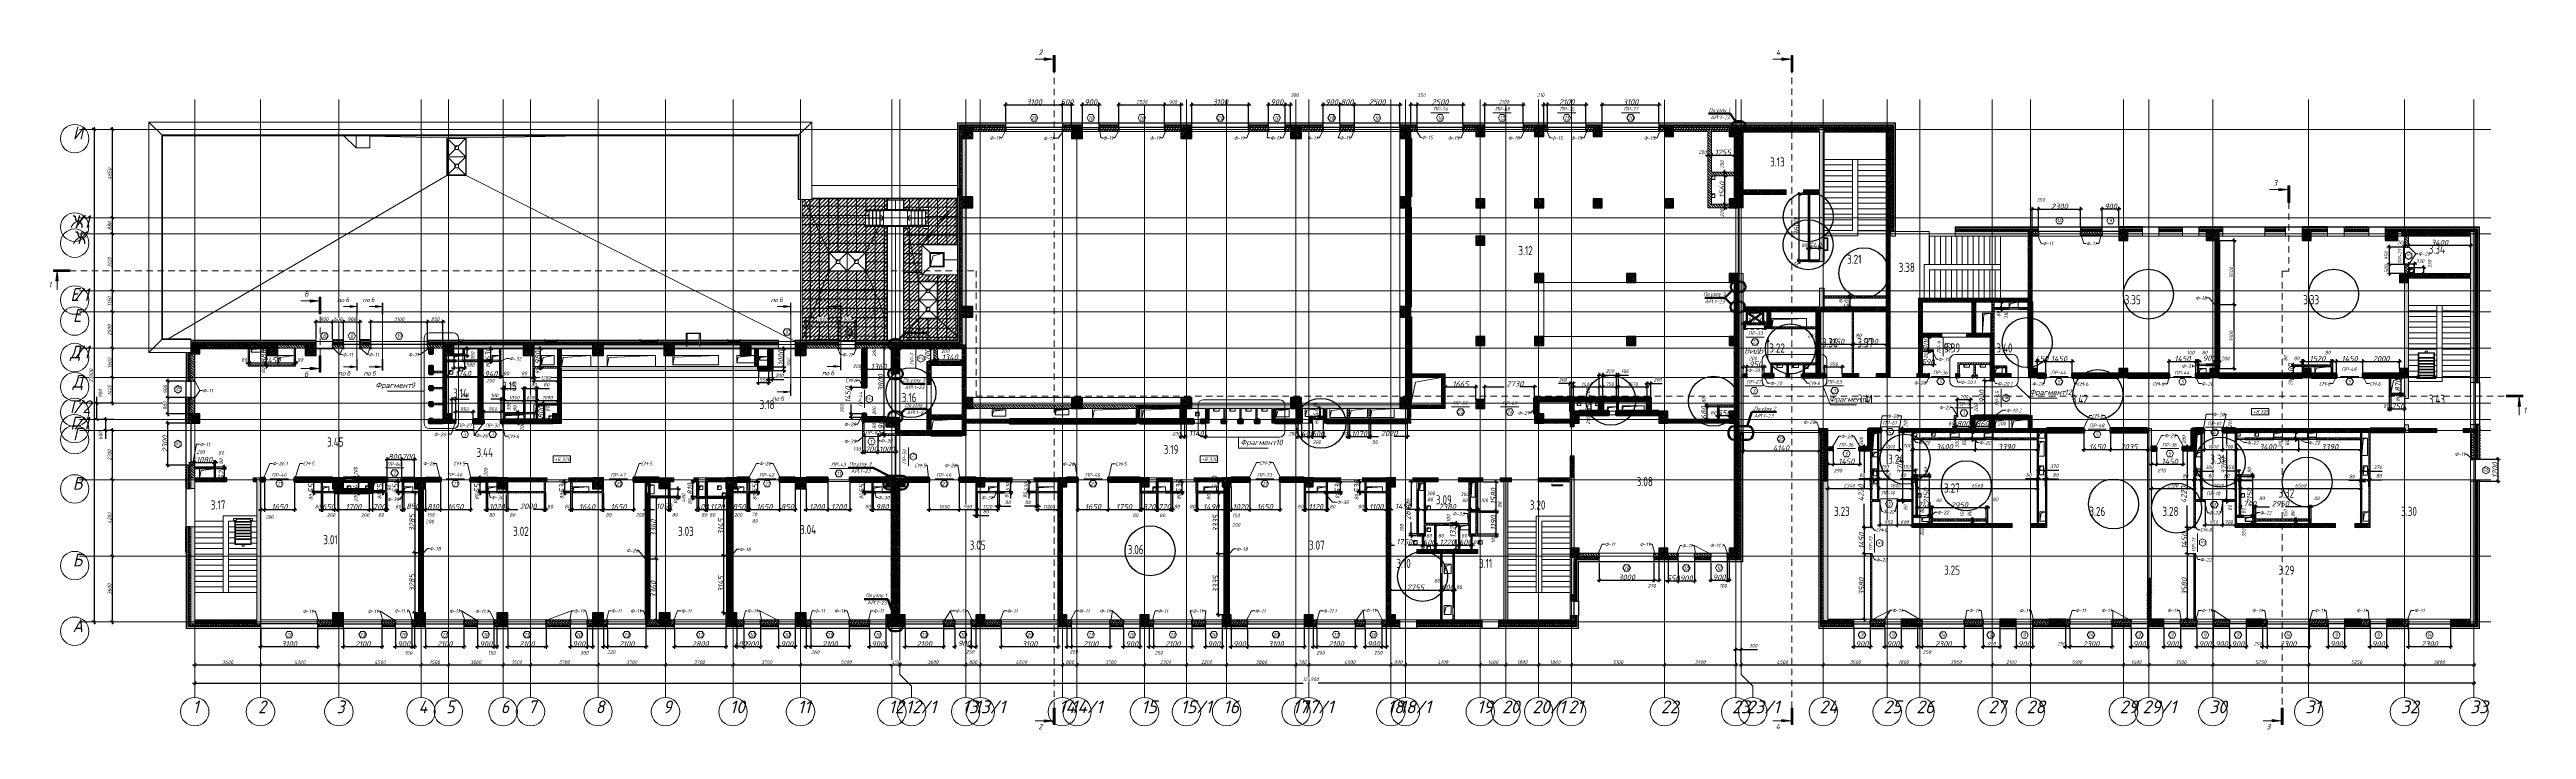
# Model space of a CAD drawing. Header units: millimetres. Extents: x 12986 to 523328, y -9759 to 30092.
# Drawn here: x 387583 to 523328, y -9759 to 27505 of the extents above; entities that cross this region are included whole.
import ezdxf

# ---------------------------------------------------------------- set-up
doc = ezdxf.new("R2010")
doc.units = ezdxf.units.MM
for name, pattern in [('01 Штриховая _4 мм_', [600, 350, -250]), ('02 Штрихпунктирная _10 мм_', [1400, 1000, -200, 0, -200]), ('Штрих', [635, 317.5, -317.5]), ('Штрих короткий', [300, 150, -150])]:
    doc.linetypes.add(name, pattern=pattern)
for name, color, linetype, lineweight in [('0) ПГП', 1, 'Continuous', 30), ('1) ПГП Зеленый', 3, 'Continuous', 30), ('2) Расчет', 1, 'Continuous', 30), ('3) РАсчет Зел', 3, 'Continuous', 30), ('4) ПГП красный расчет', 12, 'Continuous', 30), ('5) Блок ячеистый', 160, 'Continuous', 60), ('A-ANNO-DIMS', 7, 'Continuous', 9), ('A-ANNO-NOTE', 7, 'Continuous', 9), ('A-ANNO-NOTE-1', 7, 'Continuous', 9), ('A-ANNO-SYMB', 7, 'Continuous', 9), ('A-AREA-IDEN', 7, 'Continuous', 9), ('A-DETL', 7, 'Continuous', 9), ('A-DETL-1', 7, 'Continuous', 50), ('A-DETL-2', 7, 'Continuous', 5), ('A-DETL-GENF', 7, 'Continuous', 9), ('A-DETL-GENF-1', 7, 'Continuous', 5), ('A-DOOR-2', 7, 'Continuous', 5), ('A-DOOR-3', 7, 'Штрих короткий', 5), ('A-DOOR-IDEN', 7, 'Continuous', 9), ('A-FLOR', 7, 'Continuous', 9), ('A-GENM', 7, 'Continuous', 9), ('A-GENM-1', 7, 'Continuous', 25), ('A-GENM-2', 7, 'Continuous', 5), ('A-GENM-HDLN', 7, 'Штрих', 5), ('A-GENM-IDEN', 7, 'Continuous', 9), ('A-GLAZ-IDEN', 7, 'Continuous', 9), ('A-ROOF', 7, 'Continuous', 9), ('A-ROOF-PATT-1', 7, 'Continuous', 5), ('A-WALL', 7, 'Continuous', 5), ('A-WALL-1', 7, 'Continuous', 25), ('A-WALL-10', 7, 'Continuous', 13), ('A-WALL-6', 18, 'Continuous', 13), ('A-WALL-8', 7, 'Continuous', 9), ('A-WALL-FNSH-1', 7, 'Continuous', 9), ('A-WALL-FNSH-2', 7, 'Continuous', 5), ('A-WALL-FNSH-4', 250, 'Continuous', 13), ('A-WALL-FNSH-5', 7, 'Continuous', 5), ('A-WALL-PATT-1', 7, 'Continuous', 5), ('A-WALL-PATT-3', 250, 'Continuous', 5), ('A-WALL-PATT-4', 250, 'Continuous', 5), ('G-ANNO-DIMS', 7, 'Continuous', 9), ('G-ANNO-SYMB', 7, 'Continuous', 9), ('G-ANNO-SYMB-1', 7, '01 Штриховая _4 мм_', 9), ('G-ANNO-TEXT', 7, 'Continuous', 9), ('I-WALL', 7, 'Continuous', 5), ('S-BEAM', 7, 'Continuous', 9), ('S-BEAM-1', 7, '02 Штрихпунктирная _10 мм_', 5), ('S-BEAM-2', 7, '02 Штрихпунктирная _10 мм_', 9), ('S-COLS', 7, 'Continuous', 9), ('S-COLS-1', 7, 'Continuous', 5), ('S-COLS-2', 7, 'Continuous', 25), ('S-FSTN', 7, 'Continuous', 5), ('S-STRS-1', 7, 'Continuous', 9), ('Оси', 7, 'Continuous', 9), ('Оси-1', 7, 'Continuous', 20)]:
    doc.layers.add(name, color=color, linetype=linetype, lineweight=lineweight)
doc.layers.add('0)Допникки кружки', color=7, linetype='Continuous', plot=False)
for name, color, linetype, lineweight, true_color in [('A-DETL-GENF-2', 7, 'Continuous', 5, 0xce0000), ('A-DOOR-1', 7, 'Continuous', 5, 0xffffff), ('A-WALL-11', 7, 'Continuous', 13, 0x800000), ('A-WALL-12', 7, 'Continuous', 5, 0x800000), ('A-WALL-2', 7, 'Continuous', 13, 0x000000), ('A-WALL-3', 7, 'Continuous', 5, 0x000000), ('A-WALL-4', 7, 'Continuous', 25, 0x000000), ('A-WALL-5', 7, 'Continuous', 13, 0x008000), ('A-WALL-7', 7, 'Continuous', 5, 0x008000), ('A-WALL-9', 7, 'Continuous', 5, 0x0070df), ('A-WALL-FNSH-3', 7, 'Continuous', 13, 0x008000), ('A-WALL-PATT-2', 7, 'Continuous', 5, 0xce0000), ('A-WALL-PATT-5', 7, 'Continuous', 5, 0x800000)]:
    doc.layers.add(name, color=color, linetype=linetype, lineweight=lineweight, true_color=true_color)
doc.styles.add('ISOCPEUR_I', font='isocpeui.ttf', dxfattribs={"height": 250})
doc.styles.add('ISOCPEUR_I_1', font='isocpeui.ttf', dxfattribs={"width": 0.9, "height": 250})
doc.styles.add('ISOCPEUR_I_2', font='isocpeui.ttf', dxfattribs={"height": 300})
doc.styles.add('ISOCPEUR_I_3', font='isocpeui.ttf', dxfattribs={"width": 0.9, "height": 200})
doc.styles.add('ISOCPEUR_I_4', font='isocpeui.ttf', dxfattribs={"width": 0.9, "height": 300})
doc.styles.add('СПДС', font='ГОСТ тип А.ttf', dxfattribs={"width": 0.9})
doc.dimstyles.new('ISO-2_0_0_9К_СРЕДНИЙ', dxfattribs={"dimscale": 304.8, "dimtxt": 199.196235, "dimasz": 0.492126, "dimexe": 0.393701, "dimexo": 0, "dimgap": 0, "dimtad": 1, "dimdec": 0, "dimzin": 0, "dimdsep": 46, "dimtxsty": 'ISOCPEUR_I_2', "dimblk1": 'OBLIQUE', "dimblk2": 'OBLIQUE', "dimsah": 1, "dimcen": 0.09, "dimdle": 0.393701, "dimazin": 0, "dimtfac": 1, "dimtdec": 4, "dimtix": 1, "dimtmove": 2, "dimatfit": 3, "dimfxl": 1, "dimtvp": 1, "dimtolj": 1, "dimtzin": 0, "dimarcsym": 2})
doc.dimstyles.new('ISO-2_0_0_9К_СРЕДНИЙ_1', dxfattribs={"dimscale": 304.8, "dimtxt": 199.196235, "dimasz": 0.492126, "dimexe": 0.393701, "dimexo": 0, "dimgap": 0, "dimtad": 1, "dimdec": 0, "dimzin": 0, "dimdsep": 46, "dimtxsty": 'ISOCPEUR_I_3', "dimblk1": 'OBLIQUE', "dimblk2": 'OBLIQUE', "dimsah": 1, "dimcen": 0.09, "dimdle": 0.393701, "dimazin": 0, "dimtfac": 1, "dimtdec": 4, "dimtix": 1, "dimtmove": 2, "dimatfit": 3, "dimfxl": 1, "dimtvp": 1, "dimtolj": 1, "dimtzin": 0, "dimarcsym": 2})
doc.dimstyles.new('ISO-2_0_0_9К_СРЕДНИЙ_2', dxfattribs={"dimscale": 304.8, "dimtxt": 199.196235, "dimasz": 0.492126, "dimexe": 0.393701, "dimexo": 0, "dimgap": 0, "dimtad": 1, "dimdec": 0, "dimzin": 0, "dimdsep": 46, "dimtxsty": 'ISOCPEUR_I_2', "dimblk1": 'OBLIQUE', "dimblk2": 'OBLIQUE', "dimsah": 1, "dimcen": 0.09, "dimdle": 0.393701, "dimazin": 0, "dimtfac": 1, "dimtdec": 4, "dimtix": 1, "dimtmove": 0, "dimatfit": 3, "dimfxl": 1, "dimtvp": 1, "dimtolj": 1, "dimtzin": 0, "dimarcsym": 2})
doc.dimstyles.new('ISO-2_0_0_9К_СРЕДНИЙ_ФОН', dxfattribs={"dimscale": 304.8, "dimtxt": 199.196235, "dimasz": 0.492126, "dimexe": 0.393701, "dimexo": 0, "dimgap": 0.164042, "dimtad": 1, "dimdec": 0, "dimdsep": 46, "dimtxsty": 'ISOCPEUR_I_3', "dimblk1": 'OBLIQUE', "dimblk2": 'OBLIQUE', "dimsah": 1, "dimcen": 0.09, "dimdle": 0.393701, "dimazin": 0, "dimtfac": 1, "dimtdec": 4, "dimtix": 1, "dimtmove": 1, "dimatfit": 3, "dimfxl": 1, "dimtvp": 1, "dimtfill": 1, "dimtolj": 1, "dimtzin": 0, "dimarcsym": 2})
doc.dimstyles.new('ISO-2_0_0_9К_СРЕДНИЙ_ФОН_1', dxfattribs={"dimscale": 304.8, "dimtxt": 199.196235, "dimasz": 0.492126, "dimexe": 0.393701, "dimexo": 0, "dimgap": 0.164042, "dimtad": 1, "dimdec": 0, "dimdsep": 46, "dimtxsty": 'ISOCPEUR_I_3', "dimblk1": 'OBLIQUE', "dimblk2": 'OBLIQUE', "dimsah": 1, "dimcen": 0.09, "dimdle": 0.393701, "dimazin": 0, "dimtfac": 1, "dimtdec": 4, "dimtix": 1, "dimtmove": 0, "dimatfit": 3, "dimfxl": 1, "dimtvp": 1, "dimtfill": 1, "dimtolj": 1, "dimtzin": 0, "dimarcsym": 2})
doc.dimstyles.new('ISO-2_0_0_9К_СРЕДНИЙ_ФОН_2', dxfattribs={"dimscale": 304.8, "dimtxt": 199.196235, "dimasz": 0.492126, "dimexe": 0.393701, "dimexo": 0, "dimgap": 0.164042, "dimtad": 1, "dimdec": 0, "dimdsep": 46, "dimtxsty": 'ISOCPEUR_I_3', "dimblk1": 'OBLIQUE', "dimblk2": 'OBLIQUE', "dimsah": 1, "dimcen": 0.09, "dimdle": 0.393701, "dimazin": 0, "dimtfac": 1, "dimtdec": 4, "dimtix": 1, "dimtmove": 2, "dimatfit": 3, "dimfxl": 1, "dimtvp": 1, "dimtfill": 1, "dimtolj": 1, "dimtzin": 0, "dimarcsym": 2})
pattern_1 = [(135, (395430.81, -3869.25), (-70.71068, -70.71068), [])]
pattern_2 = [(45, (395430.81, -3869.25), (-70.71068, 70.71068), []), (135, (395430.81, -3869.25), (-70.71068, -70.71068), [])]
pattern_3 = [(135, (395430.81, -3869.254), (-35.35534, -35.35534), [])]
pattern_4 = [(45, (395430.81, -3869.25), (-57.024626, 57.024626), []), (45, (395487.83, -3869.25), (-57.024626, 57.024626), [100.806, -20.161, 3.353, -16.808])]
pattern_5 = [(45, (395430.81, -3869.25), (-70.71068, 70.71068), [])]
pattern_6 = [(50, (395430.81, -3869.254), (72.873764, -6.37607), [7.62, -83.82]), (355, (395430.81, -3869.25), (-14.09699, 76.422444), [6.096, -67.056]), (100.451, (395436.88, -3869.785), (58.776964, 70.04687), [6.476, -71.236]), (46.184, (395430.81, -3848.93), (108.43142, -16.817454), [11.43, -125.73]), (96.636, (395439.84, -3850.33), (94.961, 98.970885), [9.714, -106.854]), (351.184, (395430.81, -3848.93), (94.96227, 98.97018), [9.144, -100.584]), (21, (395440.97, -3854.014), (60.64565, -40.906537), [7.62, -83.82]), (326, (395440.97, -3854.01), (24.72083, 73.67493), [6.096, -67.056]), (71.451, (395446.02, -3857.42), (85.36689, 32.768737), [6.476, -71.236]), (37.5, (395430.809, -3869.254), (1.235525, 33.8224325), [3.353, -62.89, 3.353, -64.719, -67.31]), (37.5, (395430.809, -3869.254), (1.235525, 33.8224325), [-134.315, 3.353, -63.957]), (7.5, (395430.81, -3869.254), (26.728146, 40.072549), [3.353, -35.458, 3.353, -61.366, -25.654]), (7.5, (395430.81, -3869.254), (26.728146, 40.072549), [-103.53, 3.353, -22.301]), (327.5, (395408.152, -3869.254), (54.2363175, -2.2921173), [3.353, -22.047, 3.353, -75.895, -105.156]), (327.5, (395408.152, -3869.254), (54.2363175, -2.2921173), [-104.648, 3.353, -101.803]), (317.5, (395397.99, -3869.254), (59.25158, 10.17014), [3.353, -29.667, 3.353, -49.276, -74.676]), (317.5, (395397.99, -3869.254), (59.25158, 10.17014), [-85.649, 3.353, -71.323])]
pattern_7 = [(135, (395430.8, -3869.25), (-142.5612, -142.5612), []), (135, (395573.37, -3869.25), (-142.5612, -142.5612), [252.016, -50.403, 3.353, -47.05])]
pattern_8 = [(45, (395430.81, -3869.25), (-85.53659, 85.53659), []), (45, (395487.83, -3869.25), (-85.53659, 85.53659), [])]

msp = doc.modelspace()

# ---------------------------------------------------------------- texts
at = {"layer": 'A-ANNO-NOTE-1', "char_height": 250, "attachment_point": 1, "style": 'ISOCPEUR_I'}
for s, insert, width in [('по', (403335.81815, 13909.81299), 404.0505), ('\\fISOCPEUR|b0|i1|c204|p34|;\\W.9;б', (403812.06815, 13909.81299), 202.02525), ('по', (404729.91421, 13909.81299), 404.0505), ('\\fISOCPEUR|b0|i1|c204|p34|;\\W.9;б', (405206.16421, 13909.81299), 202.02525), ('по', (427105.81816, 13909.81299), 404.0505), ('\\fISOCPEUR|b0|i1|c204|p34|;\\W.9;б', (427582.06816, 13909.81299), 202.02525), ('по', (429845.81816, 13909.81299), 404.0505), ('\\fISOCPEUR|b0|i1|c204|p34|;\\W.9;б', (430322.06816, 13909.81299), 202.02525), ('по', (403400.58705, 9879.9867), 404.0505), ('\\fISOCPEUR|b0|i1|c204|p34|;\\W.9;б', (403876.83705, 9879.9867), 202.02525), ('по', (404794.6831, 9879.9867), 404.0505), ('\\fISOCPEUR|b0|i1|c204|p34|;\\W.9;б', (405270.9331, 9879.9867), 202.02525), ('по', (429910.58705, 9899.9867), 404.0505), ('\\fISOCPEUR|b0|i1|c204|p34|;\\W.9;б', (430386.83705, 9899.9867), 202.02525), ('по', (427170.58705, 8499.9867), 404.0505), ('\\fISOCPEUR|b0|i1|c204|p34|;\\W.9;б', (427646.83705, 8499.9867), 202.02525)]:
    msp.add_mtext(s, dxfattribs=dict(at, insert=insert, width=width))
at = {"layer": 'A-ANNO-SYMB', "char_height": 300, "attachment_point": 1, "style": 'ISOCPEUR_I_3'}
for s, insert, width in [('Фрагмент', (405445.95374, 9257.54567), 2085.1891875), (' 9', (407166.40687, 9257.54567), 432.91125), ('Фрагмент', (485123.85283, 8498.8234), 2085.1891875), (' 11', (486844.30596, 8498.8234), 533.923875), ('Фрагмент', (496092.71475, 8873.56828), 2085.1891875), (' 12', (497813.16788, 8873.56828), 598.8605625), ('Фрагмент', (452853.18844, 6127.08941), 2085.1891875), (' 10', (454573.64157, 6127.08941), 598.8605625)]:
    msp.add_mtext(s, dxfattribs=dict(at, insert=insert, width=width))
at = {"layer": 'A-AREA-IDEN', "char_height": 500, "attachment_point": 1, "style": 'СПДС'}
for s, insert, width in [('3.13', (481877.19057, 21595.15492), 1212.1515), ('3.12', (468076.65647, 16735.67962), 1212.1515), ('3.34', (517969.50876, 16816.47622), 1370.885625), ('3.21', (486092.37077, 16260.96372), 1212.1515), ('3.38', (488920.50148, 15816.47622), 1327.5945), ('3.35', (501307.88442, 14041.59633), 1327.5945), ('3.33', (511094.37059, 14041.59633), 1327.5945), ('3.22', (481829.49057, 11399.91464), 1327.5945), ('3.36', (484714.82128, 11688.84857), 1327.5945), ('3.37', (486658.81492, 11688.84857), 1327.5945), ('3.39', (491409.59536, 11399.91464), 1327.5945), ('3.40', (494276.92607, 11399.91464), 1370.885625), ('3.18', (426496.7311, 8302.38004), 1212.1515), ('3.16', (434285.85995, 8678.16414), 1212.1515), ('3.41', (486688.51492, 8593.12784), 1255.442625), ('3.42', (498404.55371, 8593.12784), 1370.885625), ('3.43', (517974.50876, 8588.12784), 1370.885625), ('3.45', (402796.52288, 6243.4962), 1370.885625), ('3.44', (410982.5742, 5673.98244), 1414.17675), ('3.19', (448642.82568, 5828.48285), 1212.1515), ('3.08', (474564.86592, 4077.83178), 1327.5945), ('3.17', (396420.80855, 2793.82281), 1212.1515), ('3.09', (463556.6892, 3077.83178), 1327.5945), ('3.20', (468708.31883, 2792.31381), 1327.5945), ('3.04', (428710.77613, 1446.41226), 1370.885625), ('3.23', (485379.25035, 2442.96264), 1327.5945), ('3.26', (499371.90807, 2442.96264), 1327.5945), ('3.28', (503375.70689, 2442.96264), 1327.5945), ('3.30', (516460.28653, 2442.96264), 1327.5945), ('3.01', (402586.5481, 889.03529), 1212.1515), ('3.02', (412987.67949, 1350.41226), 1327.5945), ('3.03', (422025.24014, 1350.41226), 1327.5945), ('3.05', (438010.59518, 590.49725), 1327.5945), ('3.06', (446668.19833, 350.41226), 1327.5945), ('3.07', (456600.87311, 590.49725), 1327.5945), ('3.10', (461391.6249, -409.50275), 1212.1515), ('3.11', (465918.38812, -409.50275), 1096.7085), ('3.25', (491409.59536, -776.58692), 1327.5945), ('3.29', (509732.25347, -776.58692), 1327.5945)]:
    msp.add_mtext(s, dxfattribs=dict(at, insert=insert, width=width))
at = {"layer": 'A-DOOR-IDEN', "char_height": 200, "attachment_point": 1, "rotation": 90, "style": 'ISOCPEUR_I_2'}
for s, insert, width in [('\\fISOCPEUR|b0|i1|c204|p34|;\\W.9;3', (516774.0049, 16119.54789), 158.734125), ('\\fISOCPEUR|b0|i1|c204|p34|;\\W.9;2', (491542.91296, 11116.49139), 158.734125), ('\\fISOCPEUR|b0|i1|c204|p34|;\\W.9;2', (435244.15271, 10479.56316), 158.734125), ('\\fISOCPEUR|b0|i1|c204|p34|;\\W.9;5', (432423.4499, 8274.42745), 158.734125), ('\\fISOCPEUR|b0|i1|c204|p34|;\\W.9;6', (494718.55555, 8314.54769), 158.734125), ('23', (434833.66532, 5043.84789), 317.46825), ('\\fISOCPEUR|b0|i1|c204|p34|;\\W.9;5', (487781.28288, 360.16229), 158.734125), ('\\fISOCPEUR|b0|i1|c204|p34|;\\W.9;5', (505484.73758, 398.8086), 158.734125)]:
    msp.add_mtext(s, dxfattribs=dict(at, insert=insert, width=width))
at = {"layer": 'A-DOOR-IDEN', "char_height": 200, "attachment_point": 1, "style": 'ISOCPEUR_I_2'}
for s, insert, width in [('27', (480892.34186, 11562.79255), 317.46825), ('\\fISOCPEUR|b0|i1|c204|p34|;\\W.9;3', (480912.27997, 8895.63573), 158.734125), ('\\fISOCPEUR|b0|i1|c204|p34|;\\W.9;3', (485321.58788, 8895.63573), 158.734125), ('\\fISOCPEUR|b0|i1|c204|p34|;\\W.9;5', (491133.78532, 9407.22011), 158.734125), ('\\fISOCPEUR|b0|i1|c204|p34|;\\W.9;5', (497619.61004, 9397.59968), 158.734125), ('\\fISOCPEUR|b0|i1|c204|p34|;\\W.9;5', (504389.61002, 9397.59968), 158.734125), ('\\fISOCPEUR|b0|i1|c204|p34|;\\W.9;5', (513550.05871, 9397.59968), 158.734125), ('22', (464758.64154, 7738.44181), 317.46825), ('24', (467444.44159, 7738.44181), 346.329), ('\\fISOCPEUR|b0|i1|c204|p34|;\\W.9;3', (410252.29133, 6506.71646), 158.734125), ('\\fISOCPEUR|b0|i1|c204|p34|;\\W.9;3', (411779.61, 6506.71646), 158.734125), ('\\fISOCPEUR|b0|i1|c204|p34|;\\W.9;1', (432552.16, 6116.48274), 115.443), ('25', (482318.91002, 6254.42674), 317.46825), ('\\fISOCPEUR|b0|i1|c204|p34|;\\W.9;5', (485969.61002, 5448.10504), 158.734125), ('\\fISOCPEUR|b0|i1|c204|p34|;\\W.9;5', (499714.61004, 6510.33209), 158.734125), ('\\fISOCPEUR|b0|i1|c204|p34|;\\W.9;5', (503689.60996, 5448.10504), 158.734125), ('\\fISOCPEUR|b0|i1|c204|p34|;\\W.9;4', (506136.70259, 6619.31618), 187.594875), ('21', (400048.93488, 3803.00217), 274.177125), ('21', (409691.90999, 3803.00217), 274.177125), ('21', (418631.91, 3803.00217), 274.177125), ('21', (426769.687, 3803.00217), 274.177125), ('21', (436481.91, 3803.00217), 274.177125), ('21', (444631.91007, 3803.00217), 274.177125), ('21', (454051.91, 3803.00217), 274.177125)]:
    msp.add_mtext(s, dxfattribs=dict(at, insert=insert, width=width))
at = {"layer": 'A-GENM-IDEN', "char_height": 200, "attachment_point": 1}
for s, insert, width, style in [('ПР', (463418.30711, 24345.62342), 416.8775, 'ISOCPEUR_I_4'), ('-76', (463762.26544, 24345.62342), 529.11375, 'ISOCPEUR_I_4'), ('ПР', (470352.26485, 24345.62342), 416.8775, 'ISOCPEUR_I_4'), ('-75', (470696.22318, 24345.62342), 529.11375, 'ISOCPEUR_I_4'), ('ПР', (473855.30711, 24345.62342), 416.8775, 'ISOCPEUR_I_4'), ('-77', (474199.26544, 24345.62342), 529.11375, 'ISOCPEUR_I_4'), ('\\fISOCPEUR|b0|i1|c204|p34|;\\W.9;Ф', (439104.7023, 22756.64948), 230.886, 'ISOCPEUR_I_2'), ('-11', (439295.2023, 22756.64948), 389.620125, 'ISOCPEUR_I_2'), ('\\fISOCPEUR|b0|i1|c204|p34|;\\W.9;Ф', (442040.59204, 22730.82165), 230.886, 'ISOCPEUR_I_2'), ('-11', (442231.09204, 22730.82165), 389.620125, 'ISOCPEUR_I_2'), ('\\fISOCPEUR|b0|i1|c204|p34|;\\W.9;Ф', (445304.70235, 22756.64948), 230.886, 'ISOCPEUR_I_2'), ('\\fISOCPEUR|b0|i1|c204|p34|;\\W.9;Ф', (445304.70235, 22751.29408), 230.886, 'ISOCPEUR_I_2'), ('-11', (445495.20235, 22756.64948), 389.620125, 'ISOCPEUR_I_2'), ('-11', (445495.20235, 22751.29408), 389.620125, 'ISOCPEUR_I_2'), ('\\fISOCPEUR|b0|i1|c204|p34|;\\W.9;Ф', (447886.94007, 22751.29408), 230.886, 'ISOCPEUR_I_2'), ('-11', (448077.44007, 22751.29408), 389.620125, 'ISOCPEUR_I_2'), ('\\fISOCPEUR|b0|i1|c204|p34|;\\W.9;Ф', (452486.94007, 22751.29408), 230.886, 'ISOCPEUR_I_2'), ('-11', (452677.44007, 22751.29408), 389.620125, 'ISOCPEUR_I_2'), ('\\fISOCPEUR|b0|i1|c204|p34|;\\W.9;Ф', (454486.94007, 22756.64948), 230.886, 'ISOCPEUR_I_2'), ('\\fISOCPEUR|b0|i1|c204|p34|;\\W.9;Ф', (454486.94007, 22751.29408), 230.886, 'ISOCPEUR_I_2'), ('-11', (454677.44007, 22756.64948), 389.620125, 'ISOCPEUR_I_2'), ('-11', (454677.44007, 22751.29408), 389.620125, 'ISOCPEUR_I_2'), ('\\fISOCPEUR|b0|i1|c204|p34|;\\W.9;Ф', (456504.70232, 22756.64948), 230.886, 'ISOCPEUR_I_2'), ('-11', (456695.20232, 22756.64948), 389.620125, 'ISOCPEUR_I_2'), ('\\fISOCPEUR|b0|i1|c204|p34|;\\W.9;Ф', (458288.09986, 22756.64948), 230.886, 'ISOCPEUR_I_2'), ('\\fISOCPEUR|b0|i1|c204|p34|;\\W.9;Ф', (458288.09986, 22756.64948), 230.886, 'ISOCPEUR_I_2'), ('-11', (458478.59986, 22756.64948), 389.620125, 'ISOCPEUR_I_2'), ('-11', (458478.59986, 22756.64948), 389.620125, 'ISOCPEUR_I_2'), ('\\fISOCPEUR|b0|i1|c204|p34|;\\W.9;Ф', (462778.08342, 22779.93378), 230.886, 'ISOCPEUR_I_2'), ('-15', (462968.58342, 22779.93378), 432.91125, 'ISOCPEUR_I_2'), ('\\fISOCPEUR|b0|i1|c204|p34|;\\W.9;Ф', (464219.39002, 22751.29408), 230.886, 'ISOCPEUR_I_2'), ('-15', (464409.89002, 22751.29408), 432.91125, 'ISOCPEUR_I_2'), ('\\fISOCPEUR|b0|i1|c204|p34|;\\W.9;Ф', (467519.39002, 22751.29408), 230.886, 'ISOCPEUR_I_2'), ('-15', (467709.89002, 22751.29408), 432.91125, 'ISOCPEUR_I_2'), ('\\fISOCPEUR|b0|i1|c204|p34|;\\W.9;Ф', (469902.14993, 22754.33419), 230.886, 'ISOCPEUR_I_2'), ('-15', (470092.64993, 22754.33419), 432.91125, 'ISOCPEUR_I_2'), ('\\fISOCPEUR|b0|i1|c204|p34|;\\W.9;Ф', (470959.39005, 22751.29408), 230.886, 'ISOCPEUR_I_2'), ('-15', (471149.89005, 22751.29408), 432.91125, 'ISOCPEUR_I_2'), ('\\fISOCPEUR|b0|i1|c204|p34|;\\W.9;Ф', (474959.39002, 22751.29408), 230.886, 'ISOCPEUR_I_2'), ('-15', (475149.89002, 22751.29408), 432.91125, 'ISOCPEUR_I_2'), ('\\fISOCPEUR|b0|i1|c204|p34|;\\W.9;Ф', (496810.47524, 16970.06999), 230.886, 'ISOCPEUR_I_2'), ('-11', (497000.97524, 16970.06999), 389.620125, 'ISOCPEUR_I_2'), ('\\fISOCPEUR|b0|i1|c204|p34|;\\W.9;Ф', (499198.43747, 16964.99077), 230.886, 'ISOCPEUR_I_2'), ('\\fISOCPEUR|b0|i1|c204|p34|;\\W.9;Ф', (499198.43747, 16964.99077), 230.886, 'ISOCPEUR_I_2'), ('-11', (499388.93747, 16964.99077), 389.620125, 'ISOCPEUR_I_2'), ('-11', (499388.93747, 16964.99077), 389.620125, 'ISOCPEUR_I_2'), ('\\fISOCPEUR|b0|i1|c204|p34|;\\W.9;Ф', (517400.01074, 16402.37275), 230.886, 'ISOCPEUR_I_2'), ('\\fISOCPEUR|b0|i1|c204|p34|;\\W.9;Ф', (517400.01074, 16402.37275), 230.886, 'ISOCPEUR_I_2'), ('-20', (517590.51074, 16402.37275), 476.202375, 'ISOCPEUR_I_2'), ('-20', (517590.51074, 16402.37275), 476.202375, 'ISOCPEUR_I_2'), ('\\fISOCPEUR|b0|i1|c204|p34|;\\W.9;Ф', (505185.16741, 13981.03514), 230.886, 'ISOCPEUR_I_2'), ('-18', (505375.66741, 13981.03514), 432.91125, 'ISOCPEUR_I_2'), ('ПР', (480679.62543, 12063.63461), 416.8775, 'ISOCPEUR_I_4'), ('-33', (481023.58376, 12063.63461), 529.11375, 'ISOCPEUR_I_4'), ('\\fISOCPEUR|b0|i1|c204|p34|;\\W.9;Ф', (480660.18159, 10023.25815), 230.886, 'ISOCPEUR_I_2'), ('-20.1', (480850.68159, 10023.25815), 663.79725, 'ISOCPEUR_I_2'), ('ПР', (490807.69892, 9899.15035), 416.8775, 'ISOCPEUR_I_4'), ('\\fISOCPEUR|b0|i1|c204|p34|;\\W.9;Ф', (491082.85975, 10616.7221), 230.886, 'ISOCPEUR_I_2'), ('-36', (491151.65725, 9899.15035), 529.11375, 'ISOCPEUR_I_4'), ('-31', (491273.35975, 10616.7221), 432.91125, 'ISOCPEUR_I_2'), ('ПР', (497267.02364, 9899.15035), 416.8775, 'ISOCPEUR_I_4'), ('-44', (497610.98197, 9899.15035), 593.24875, 'ISOCPEUR_I_4'), ('ПР', (504037.02362, 9889.52992), 416.8775, 'ISOCPEUR_I_4'), ('-44', (504380.98195, 9889.52992), 593.24875, 'ISOCPEUR_I_4'), ('\\fISOCPEUR|b0|i1|c204|p34|;\\W.9;Ф', (504430.61313, 10248.63421), 230.886, 'ISOCPEUR_I_2'), ('-31', (504621.11313, 10248.63421), 432.91125, 'ISOCPEUR_I_2'), ('ПР', (513199.43002, 10086.95361), 416.8775, 'ISOCPEUR_I_4'), ('-48', (513543.38835, 10086.95361), 561.18125, 'ISOCPEUR_I_4'), ('-11', (396157.20265, 8906.22994), 389.620125, 'ISOCPEUR_I_2'), ('-11', (396157.20265, 8906.22994), 389.620125, 'ISOCPEUR_I_2'), ('СМ', (431203.63108, 9469.86545), 367.9745625, 'ISOCPEUR_I_2'), ('-6', (431507.24046, 9469.86545), 317.46825, 'ISOCPEUR_I_2'), ('ПР', (464498.25514, 8230.37205), 416.8775, 'ISOCPEUR_I_4'), ('-55', (464842.21347, 8230.37205), 529.11375, 'ISOCPEUR_I_4'), ('ПР', (467201.79748, 8230.37205), 416.8775, 'ISOCPEUR_I_4'), ('-69', (467545.75581, 8230.37205), 529.11375, 'ISOCPEUR_I_4'), ('ПР', (480586.19357, 9396.47779), 416.8775, 'ISOCPEUR_I_4'), ('-27', (480930.1519, 9396.47779), 529.11375, 'ISOCPEUR_I_4'), ('\\fISOCPEUR|b0|i1|c204|p34|;\\W.9;Ф', (481881.09062, 9309.02687), 230.886, 'ISOCPEUR_I_2'), ('-20', (482071.59062, 9309.02687), 476.202375, 'ISOCPEUR_I_2'), ('\\fISOCPEUR|b0|i1|c204|p34|;\\W.9;Ф', (489764.48099, 9329.44475), 230.886, 'ISOCPEUR_I_2'), ('-20', (489954.98099, 9329.44475), 476.202375, 'ISOCPEUR_I_2'), ('\\fISOCPEUR|b0|i1|c204|p34|;\\W.9;Ф', (494326.14631, 9282.4239), 230.886, 'ISOCPEUR_I_2'), ('-20.1', (494516.64631, 9282.4239), 663.79725, 'ISOCPEUR_I_2'), ('\\fISOCPEUR|b0|i1|c204|p34|;\\W.9;Ф', (496232.71997, 9282.4239), 230.886, 'ISOCPEUR_I_2'), ('-20', (496423.21997, 9282.4239), 476.202375, 'ISOCPEUR_I_2'), ('СМ', (498699.54184, 9267.22568), 367.9745625, 'ISOCPEUR_I_2'), ('-6', (499003.15122, 9267.22568), 317.46825, 'ISOCPEUR_I_2'), ('СМ', (502854.5994, 9275.70664), 367.9745625, 'ISOCPEUR_I_2'), ('-6', (503158.20877, 9275.70664), 317.46825, 'ISOCPEUR_I_2'), ('\\fISOCPEUR|b0|i1|c204|p34|;\\W.9;Ф', (505510.93883, 9282.4239), 230.886, 'ISOCPEUR_I_2'), ('-20', (505701.43883, 9282.4239), 476.202375, 'ISOCPEUR_I_2'), ('СМ', (511967.60088, 9282.4239), 367.9745625, 'ISOCPEUR_I_2'), ('-6', (512271.21026, 9282.4239), 317.46825, 'ISOCPEUR_I_2'), ('СМ', (514721.7767, 9282.4239), 367.9745625, 'ISOCPEUR_I_2'), ('-6', (515025.38607, 9282.4239), 317.46825, 'ISOCPEUR_I_2'), ('ПР', (409926.20493, 6998.6467), 416.8775, 'ISOCPEUR_I_4'), ('-27', (410270.16326, 6998.6467), 529.11375, 'ISOCPEUR_I_4'), ('\\fISOCPEUR|b0|i1|c204|p34|;\\W.9;Ф', (431127.29916, 7062.94796), 230.886, 'ISOCPEUR_I_2'), ('-26', (431317.79916, 7062.94796), 476.202375, 'ISOCPEUR_I_2'), ('\\fISOCPEUR|b0|i1|c204|p34|;\\W.9;Ф', (468048.95512, 7684.59953), 230.886, 'ISOCPEUR_I_2'), ('-29', (468239.45512, 7684.59953), 476.202375, 'ISOCPEUR_I_2'), ('\\fISOCPEUR|b0|i1|c204|p34|;\\W.9;Ф', (483695.41593, 7174.115), 230.886, 'ISOCPEUR_I_2'), ('-28', (483885.91593, 7174.115), 476.202375, 'ISOCPEUR_I_2'), ('\\fISOCPEUR|b0|i1|c204|p34|;\\W.9;Ф', (488283.43925, 7516.26389), 230.886, 'ISOCPEUR_I_2'), ('\\fISOCPEUR|b0|i1|c204|p34|;\\W.9;Ф', (488283.43925, 7516.26389), 230.886, 'ISOCPEUR_I_2'), ('-20', (488473.93925, 7516.26389), 476.202375, 'ISOCPEUR_I_2'), ('-20', (488473.93925, 7516.26389), 476.202375, 'ISOCPEUR_I_2'), ('\\fISOCPEUR|b0|i1|c204|p34|;\\W.9;Ф', (491139.28302, 7982.3457), 230.886, 'ISOCPEUR_I_2'), ('\\fISOCPEUR|b0|i1|c204|p34|;\\W.9;Ф', (494818.16777, 7827.28165), 230.886, 'ISOCPEUR_I_2'), ('-18.2', (495008.66777, 7827.28165), 663.79725, 'ISOCPEUR_I_2'), ('ПР', (499375.02364, 7002.26233), 416.8775, 'ISOCPEUR_I_4'), ('СМ', (499512.08201, 7529.08422), 367.9745625, 'ISOCPEUR_I_2'), ('СМ', (499512.08201, 7529.08422), 367.9745625, 'ISOCPEUR_I_2'), ('-48', (499718.98197, 7002.26233), 561.18125, 'ISOCPEUR_I_4'), ('-6', (499815.69138, 7529.08422), 317.46825, 'ISOCPEUR_I_2'), ('-6', (499815.69138, 7529.08422), 317.46825, 'ISOCPEUR_I_2'), ('\\fISOCPEUR|b0|i1|c204|p34|;\\W.9;Ф', (506133.64203, 7605.03425), 230.886, 'ISOCPEUR_I_2'), ('\\fISOCPEUR|b0|i1|c204|p34|;\\W.9;Ф', (506133.64203, 7605.03425), 230.886, 'ISOCPEUR_I_2'), ('-20', (506324.14203, 7605.03425), 476.202375, 'ISOCPEUR_I_2'), ('-20', (506324.14203, 7605.03425), 476.202375, 'ISOCPEUR_I_2'), ('\\fISOCPEUR|b0|i1|c204|p34|;\\W.9;Ф', (395809.24696, 5961.9245), 230.886, 'ISOCPEUR_I_2'), ('-11', (395999.74696, 5961.9245), 389.620125, 'ISOCPEUR_I_2'), ('\\fISOCPEUR|b0|i1|c204|p34|;\\W.9;Ф', (408648.72161, 6509.89809), 230.886, 'ISOCPEUR_I_2'), ('-26.1', (408839.22161, 6509.89809), 663.79725, 'ISOCPEUR_I_2'), ('\\fISOCPEUR|b0|i1|c204|p34|;\\W.9;Ф', (410938.48986, 6445.12946), 230.886, 'ISOCPEUR_I_2'), ('\\fISOCPEUR|b0|i1|c204|p34|;\\W.9;Ф', (410938.48986, 6445.12946), 230.886, 'ISOCPEUR_I_2'), ('-26', (411128.98986, 6445.12946), 476.202375, 'ISOCPEUR_I_2'), ('-26', (411128.98986, 6445.12946), 476.202375, 'ISOCPEUR_I_2'), ('СМ', (412693.46221, 6405.35379), 367.9745625, 'ISOCPEUR_I_2'), ('-6', (412997.07158, 6405.35379), 317.46825, 'ISOCPEUR_I_2'), ('\\fISOCPEUR|b0|i1|c204|p34|;\\W.9;Ф', (431127.29916, 6125.4599), 230.886, 'ISOCPEUR_I_2'), ('-30', (431317.79916, 6125.4599), 476.202375, 'ISOCPEUR_I_2'), ('ПР', (432281.0236, 6608.41298), 416.8775, 'ISOCPEUR_I_4'), ('-8', (432624.98193, 6608.41298), 352.7425, 'ISOCPEUR_I_4'), ('\\fISOCPEUR|b0|i1|c204|p34|;\\W.9;Ф', (433120.80853, 6155.29763), 230.886, 'ISOCPEUR_I_2'), ('-30', (433311.30853, 6155.29763), 476.202375, 'ISOCPEUR_I_2'), ('ПР', (485643.52362, 5940.03528), 416.8775, 'ISOCPEUR_I_4'), ('\\fISOCPEUR|b0|i1|c204|p34|;\\W.9;Ф', (485755.104, 6400.94373), 230.886, 'ISOCPEUR_I_2'), ('\\fISOCPEUR|b0|i1|c204|p34|;\\W.9;Ф', (485755.104, 6400.94373), 230.886, 'ISOCPEUR_I_2'), ('-20', (485945.604, 6400.94373), 476.202375, 'ISOCPEUR_I_2'), ('-20', (485945.604, 6400.94373), 476.202375, 'ISOCPEUR_I_2'), ('-36', (485987.48195, 5940.03528), 529.11375, 'ISOCPEUR_I_4'), ('\\fISOCPEUR|b0|i1|c204|p34|;\\W.9;Ф', (493336.50018, 6051.10504), 230.886, 'ISOCPEUR_I_2'), ('-22', (493527.00018, 6051.10504), 476.202375, 'ISOCPEUR_I_2'), ('ПР', (503363.52356, 5940.03528), 416.8775, 'ISOCPEUR_I_4'), ('\\fISOCPEUR|b0|i1|c204|p34|;\\W.9;Ф', (503475.10394, 6448.10504), 230.886, 'ISOCPEUR_I_2'), ('\\fISOCPEUR|b0|i1|c204|p34|;\\W.9;Ф', (503475.10394, 6448.10504), 230.886, 'ISOCPEUR_I_2'), ('-20', (503665.60394, 6448.10504), 476.202375, 'ISOCPEUR_I_2'), ('-20', (503665.60394, 6448.10504), 476.202375, 'ISOCPEUR_I_2'), ('-36', (503707.48189, 5940.03528), 529.11375, 'ISOCPEUR_I_4'), ('-22', (508200.73722, 6051.10504), 476.202375, 'ISOCPEUR_I_2'), ('\\fISOCPEUR|b0|i1|c204|p34|;\\W.9;Ф', (511360.23725, 6051.10504), 230.886, 'ISOCPEUR_I_2'), ('-22', (511550.73725, 6051.10504), 476.202375, 'ISOCPEUR_I_2'), ('ПР', (399757.04848, 4294.93241), 416.8775, 'ISOCPEUR_I_4'), ('\\fISOCPEUR|b0|i1|c204|p34|;\\W.9;Ф', (399798.77461, 4911.28013), 230.886, 'ISOCPEUR_I_2'), ('-26.1', (399989.27461, 4911.28013), 663.79725, 'ISOCPEUR_I_2'), ('-46', (400101.00681, 4294.93241), 561.18125, 'ISOCPEUR_I_4'), ('СМ', (401479.56984, 4911.28013), 367.9745625, 'ISOCPEUR_I_2'), ('-5', (401783.17921, 4911.28013), 317.46825, 'ISOCPEUR_I_2'), ('ПР', (406065.02358, 4880.52211), 416.8775, 'ISOCPEUR_I_4'), ('-64', (406408.98192, 4880.52211), 561.18125, 'ISOCPEUR_I_4'), ('\\fISOCPEUR|b0|i1|c204|p34|;\\W.9;Ф', (408053.26707, 4911.28013), 230.886, 'ISOCPEUR_I_2'), ('-26', (408243.76707, 4911.28013), 476.202375, 'ISOCPEUR_I_2'), ('ПР', (409400.02358, 4303.84424), 416.8775, 'ISOCPEUR_I_4'), ('СМ', (409736.44914, 4911.28013), 367.9745625, 'ISOCPEUR_I_2'), ('-46', (409743.98192, 4303.84424), 561.18125, 'ISOCPEUR_I_4'), ('-5', (410040.05852, 4911.28013), 317.46825, 'ISOCPEUR_I_2'), ('ПР', (418340.0236, 4294.93241), 416.8775, 'ISOCPEUR_I_4'), ('-47', (418683.98193, 4294.93241), 561.18125, 'ISOCPEUR_I_4'), ('СМ', (419997.64481, 4911.28013), 367.9745625, 'ISOCPEUR_I_2'), ('-5', (420301.25418, 4911.28013), 317.46825, 'ISOCPEUR_I_2'), ('ПР', (426477.8006, 4294.93241), 416.8775, 'ISOCPEUR_I_4'), ('\\fISOCPEUR|b0|i1|c204|p34|;\\W.9;Ф', (426472.13562, 4911.28013), 230.886, 'ISOCPEUR_I_2'), ('\\fISOCPEUR|b0|i1|c204|p34|;\\W.9;Ф', (426472.13562, 4911.28013), 230.886, 'ISOCPEUR_I_2'), ('-26', (426662.63562, 4911.28013), 476.202375, 'ISOCPEUR_I_2'), ('-26', (426662.63562, 4911.28013), 476.202375, 'ISOCPEUR_I_2'), ('-42', (426821.75893, 4294.93241), 561.18125, 'ISOCPEUR_I_4'), ('ПР', (430415.0236, 4854.13345), 416.8775, 'ISOCPEUR_I_4'), ('-43', (430758.98193, 4854.13345), 561.18125, 'ISOCPEUR_I_4'), ('СМ', (434991.23559, 4805.7299), 367.9745625, 'ISOCPEUR_I_2'), ('-5', (435294.84497, 4805.7299), 317.46825, 'ISOCPEUR_I_2'), ('\\fISOCPEUR|b0|i1|c204|p34|;\\W.9;Ф', (436626.50547, 4805.7299), 230.886, 'ISOCPEUR_I_2'), ('-26', (436817.00547, 4805.7299), 476.202375, 'ISOCPEUR_I_2'), ('\\fISOCPEUR|b0|i1|c204|p34|;\\W.9;Ф', (443089.50777, 4885.84808), 230.886, 'ISOCPEUR_I_2'), ('-26', (443280.00777, 4885.84808), 476.202375, 'ISOCPEUR_I_2'), ('ПР', (444340.02367, 4294.93241), 416.8775, 'ISOCPEUR_I_4'), ('-46', (444683.982, 4294.93241), 561.18125, 'ISOCPEUR_I_4'), ('СМ', (445999.27169, 4884.89147), 367.9745625, 'ISOCPEUR_I_2'), ('-5', (446302.88106, 4884.89147), 317.46825, 'ISOCPEUR_I_2'), ('ПР', (453773.5236, 4293.80392), 416.8775, 'ISOCPEUR_I_4'), ('СМ', (453891.12884, 4954.46539), 367.9745625, 'ISOCPEUR_I_2'), ('СМ', (453891.12884, 4954.46539), 367.9745625, 'ISOCPEUR_I_2'), ('-73', (454117.48193, 4293.80392), 529.11375, 'ISOCPEUR_I_4'), ('-5', (454194.73822, 4954.46539), 317.46825, 'ISOCPEUR_I_2'), ('-5', (454194.73822, 4954.46539), 317.46825, 'ISOCPEUR_I_2'), ('\\fISOCPEUR|b0|i1|c204|p34|;\\W.9;Ф', (519388.90013, 5425.11309), 230.886, 'ISOCPEUR_I_2'), ('-11', (519579.40013, 5425.11309), 389.620125, 'ISOCPEUR_I_2'), ('\\fISOCPEUR|b0|i1|c204|p34|;\\W.9;Ф', (406086.3597, 2954.1996), 230.886, 'ISOCPEUR_I_2'), ('-30', (406276.8597, 2954.1996), 476.202375, 'ISOCPEUR_I_2'), ('\\fISOCPEUR|b0|i1|c204|p34|;\\W.9;Ф', (411790.28316, 3048.02676), 230.886, 'ISOCPEUR_I_2'), ('-30', (411980.78316, 3048.02676), 476.202375, 'ISOCPEUR_I_2'), ('\\fISOCPEUR|b0|i1|c204|p34|;\\W.9;Ф', (432969.94296, 3044.71278), 230.886, 'ISOCPEUR_I_2'), ('-30', (433160.44296, 3044.71278), 476.202375, 'ISOCPEUR_I_2'), ('\\fISOCPEUR|b0|i1|c204|p34|;\\W.9;Ф', (458131.96038, 2794.82335), 230.886, 'ISOCPEUR_I_2'), ('-30', (458322.46038, 2794.82335), 476.202375, 'ISOCPEUR_I_2'), ('\\fISOCPEUR|b0|i1|c204|p34|;\\W.9;Ф', (464471.00256, 2160.24125), 230.886, 'ISOCPEUR_I_2'), ('-33', (464661.50256, 2160.24125), 476.202375, 'ISOCPEUR_I_2'), ('\\fISOCPEUR|b0|i1|c204|p34|;\\W.9;Ф', (491029.90222, 2230.09133), 230.886, 'ISOCPEUR_I_2'), ('-22', (491220.40222, 2230.09133), 476.202375, 'ISOCPEUR_I_2'), ('\\fISOCPEUR|b0|i1|c204|p34|;\\W.9;Ф', (508722.04389, 2211.80078), 230.886, 'ISOCPEUR_I_2'), ('-22', (508912.54389, 2211.80078), 476.202375, 'ISOCPEUR_I_2'), ('\\fISOCPEUR|b0|i1|c204|p34|;\\W.9;Ф', (408399.76852, 241.96867), 230.886, 'ISOCPEUR_I_2'), ('-18', (408590.26852, 241.96867), 432.91125, 'ISOCPEUR_I_2'), ('\\fISOCPEUR|b0|i1|c204|p34|;\\W.9;Ф', (419196.24967, 142.05121), 230.886, 'ISOCPEUR_I_2'), ('-26', (419386.74967, 142.05121), 476.202375, 'ISOCPEUR_I_2'), ('\\fISOCPEUR|b0|i1|c204|p34|;\\W.9;Ф', (425390.88848, 206.20028), 230.886, 'ISOCPEUR_I_2'), ('-18', (425581.38848, 206.20028), 432.91125, 'ISOCPEUR_I_2'), ('\\fISOCPEUR|b0|i1|c204|p34|;\\W.9;Ф', (452627.476, 222.56396), 230.886, 'ISOCPEUR_I_2'), ('-18', (452817.976, 222.56396), 432.91125, 'ISOCPEUR_I_2'), ('\\fISOCPEUR|b0|i1|c204|p34|;\\W.9;Ф', (472816.21751, 484.97716), 230.886, 'ISOCPEUR_I_2'), ('-11', (473006.71751, 484.97716), 389.620125, 'ISOCPEUR_I_2'), ('\\fISOCPEUR|b0|i1|c204|p34|;\\W.9;Ф', (474726.53741, 484.97716), 230.886, 'ISOCPEUR_I_2'), ('-11', (474917.03741, 484.97716), 389.620125, 'ISOCPEUR_I_2'), ('\\fISOCPEUR|b0|i1|c204|p34|;\\W.9;Ф', (477047.23222, 411.50307), 230.886, 'ISOCPEUR_I_2'), ('\\fISOCPEUR|b0|i1|c204|p34|;\\W.9;Ф', (477047.23222, 411.50307), 230.886, 'ISOCPEUR_I_2'), ('\\fISOCPEUR|b0|i1|c204|p34|;\\W.9;Ф', (477047.23222, 411.50307), 230.886, 'ISOCPEUR_I_2'), ('-11', (477237.73222, 411.50307), 389.620125, 'ISOCPEUR_I_2'), ('-11', (477237.73222, 411.50307), 389.620125, 'ISOCPEUR_I_2'), ('-11', (477237.73222, 411.50307), 389.620125, 'ISOCPEUR_I_2'), ('\\fISOCPEUR|b0|i1|c204|p34|;\\W.9;Ф', (478580.80854, 428.20282), 230.886, 'ISOCPEUR_I_2'), ('-11.1', (478771.30854, 428.20282), 577.215, 'ISOCPEUR_I_2'), ('\\fISOCPEUR|b0|i1|c204|p34|;\\W.9;Ф', (487668.21613, -368.83544), 230.886, 'ISOCPEUR_I_2'), ('-22', (487858.71613, -368.83544), 476.202375, 'ISOCPEUR_I_2'), ('\\fISOCPEUR|b0|i1|c204|p34|;\\W.9;Ф', (505441.63779, -356.49417), 230.886, 'ISOCPEUR_I_2'), ('-22', (505632.13779, -356.49417), 476.202375, 'ISOCPEUR_I_2'), ('\\fISOCPEUR|b0|i1|c204|p34|;\\W.9;Ф', (401454.53636, -3188.97298), 230.886, 'ISOCPEUR_I_2'), ('-11', (401645.03636, -3188.97298), 389.620125, 'ISOCPEUR_I_2'), ('\\fISOCPEUR|b0|i1|c204|p34|;\\W.9;Ф', (405014.34116, -3188.97298), 230.886, 'ISOCPEUR_I_2'), ('\\fISOCPEUR|b0|i1|c204|p34|;\\W.9;Ф', (405014.34116, -3188.97298), 230.886, 'ISOCPEUR_I_2'), ('-11', (405204.84116, -3188.97298), 389.620125, 'ISOCPEUR_I_2'), ('-11', (405204.84116, -3188.97298), 389.620125, 'ISOCPEUR_I_2'), ('\\fISOCPEUR|b0|i1|c204|p34|;\\W.9;Ф', (406490.80856, -3167.55141), 230.886, 'ISOCPEUR_I_2'), ('-11.1', (406681.30856, -3167.55141), 577.215, 'ISOCPEUR_I_2'), ('\\fISOCPEUR|b0|i1|c204|p34|;\\W.9;Ф', (409492.52009, -3174.63392), 230.886, 'ISOCPEUR_I_2'), ('\\fISOCPEUR|b0|i1|c204|p34|;\\W.9;Ф', (409492.52009, -3174.63392), 230.886, 'ISOCPEUR_I_2'), ('-11', (409683.02009, -3174.63392), 389.620125, 'ISOCPEUR_I_2'), ('-11', (409683.02009, -3174.63392), 389.620125, 'ISOCPEUR_I_2'), ('\\fISOCPEUR|b0|i1|c204|p34|;\\W.9;Ф', (410899.76687, -3188.97298), 230.886, 'ISOCPEUR_I_2'), ('-11.1', (411090.26687, -3188.97298), 577.215, 'ISOCPEUR_I_2'), ('\\fISOCPEUR|b0|i1|c204|p34|;\\W.9;Ф', (416319.69135, -3167.55141), 230.886, 'ISOCPEUR_I_2'), ('\\fISOCPEUR|b0|i1|c204|p34|;\\W.9;Ф', (416319.69135, -3167.55141), 230.886, 'ISOCPEUR_I_2'), ('\\fISOCPEUR|b0|i1|c204|p34|;\\W.9;Ф', (416319.69135, -3167.55141), 230.886, 'ISOCPEUR_I_2'), ('-11', (416510.19135, -3167.55141), 389.620125, 'ISOCPEUR_I_2'), ('-11', (416510.19135, -3167.55141), 389.620125, 'ISOCPEUR_I_2'), ('-11', (416510.19135, -3167.55141), 389.620125, 'ISOCPEUR_I_2'), ('\\fISOCPEUR|b0|i1|c204|p34|;\\W.9;Ф', (418364.39827, -3167.55141), 230.886, 'ISOCPEUR_I_2'), ('-11', (418554.89827, -3167.55141), 389.620125, 'ISOCPEUR_I_2'), ('\\fISOCPEUR|b0|i1|c204|p34|;\\W.9;Ф', (419417.04653, -3167.55141), 230.886, 'ISOCPEUR_I_2'), ('-11', (419607.54653, -3167.55141), 389.620125, 'ISOCPEUR_I_2'), ('\\fISOCPEUR|b0|i1|c204|p34|;\\W.9;Ф', (422198.31752, -3167.55141), 230.886, 'ISOCPEUR_I_2'), ('-11', (422388.81752, -3167.55141), 389.620125, 'ISOCPEUR_I_2'), ('\\fISOCPEUR|b0|i1|c204|p34|;\\W.9;Ф', (425819.69129, -3167.55141), 230.886, 'ISOCPEUR_I_2'), ('\\fISOCPEUR|b0|i1|c204|p34|;\\W.9;Ф', (425819.69129, -3167.55141), 230.886, 'ISOCPEUR_I_2'), ('\\fISOCPEUR|b0|i1|c204|p34|;\\W.9;Ф', (425819.69129, -3167.55141), 230.886, 'ISOCPEUR_I_2'), ('-11', (426010.19129, -3167.55141), 389.620125, 'ISOCPEUR_I_2'), ('-11', (426010.19129, -3167.55141), 389.620125, 'ISOCPEUR_I_2'), ('-11', (426010.19129, -3167.55141), 389.620125, 'ISOCPEUR_I_2'), ('\\fISOCPEUR|b0|i1|c204|p34|;\\W.9;Ф', (429508.91729, -3167.55141), 230.886, 'ISOCPEUR_I_2'), ('-11', (429699.41729, -3167.55141), 389.620125, 'ISOCPEUR_I_2'), ('\\fISOCPEUR|b0|i1|c204|p34|;\\W.9;Ф', (430597.91647, -3167.55141), 230.886, 'ISOCPEUR_I_2'), ('-11', (430788.41647, -3167.55141), 389.620125, 'ISOCPEUR_I_2'), ('\\fISOCPEUR|b0|i1|c204|p34|;\\W.9;Ф', (432728.9174, -3167.55141), 230.886, 'ISOCPEUR_I_2'), ('-11', (432919.4174, -3167.55141), 389.620125, 'ISOCPEUR_I_2'), ('\\fISOCPEUR|b0|i1|c204|p34|;\\W.9;Ф', (437224.60442, -3167.55141), 230.886, 'ISOCPEUR_I_2'), ('\\fISOCPEUR|b0|i1|c204|p34|;\\W.9;Ф', (437224.60442, -3167.55141), 230.886, 'ISOCPEUR_I_2'), ('\\fISOCPEUR|b0|i1|c204|p34|;\\W.9;Ф', (437224.60442, -3167.55141), 230.886, 'ISOCPEUR_I_2'), ('-11', (437415.10442, -3167.55141), 389.620125, 'ISOCPEUR_I_2'), ('-11', (437415.10442, -3167.55141), 389.620125, 'ISOCPEUR_I_2'), ('-11', (437415.10442, -3167.55141), 389.620125, 'ISOCPEUR_I_2'), ('\\fISOCPEUR|b0|i1|c204|p34|;\\W.9;Ф', (440063.11092, -3167.55141), 230.886, 'ISOCPEUR_I_2'), ('-11', (440253.61092, -3167.55141), 389.620125, 'ISOCPEUR_I_2'), ('\\fISOCPEUR|b0|i1|c204|p34|;\\W.9;Ф', (444007.75716, -3167.55141), 230.886, 'ISOCPEUR_I_2'), ('-11', (444198.25716, -3167.55141), 389.620125, 'ISOCPEUR_I_2'), ('\\fISOCPEUR|b0|i1|c204|p34|;\\W.9;Ф', (445140.80857, -3167.55141), 230.886, 'ISOCPEUR_I_2'), ('\\fISOCPEUR|b0|i1|c204|p34|;\\W.9;Ф', (445140.80857, -3167.55141), 230.886, 'ISOCPEUR_I_2'), ('-11', (445331.30857, -3167.55141), 389.620125, 'ISOCPEUR_I_2'), ('-11', (445331.30857, -3167.55141), 389.620125, 'ISOCPEUR_I_2'), ('\\fISOCPEUR|b0|i1|c204|p34|;\\W.9;Ф', (448317.72579, -3167.55141), 230.886, 'ISOCPEUR_I_2'), ('-11', (448508.22579, -3167.55141), 389.620125, 'ISOCPEUR_I_2'), ('\\fISOCPEUR|b0|i1|c204|p34|;\\W.9;Ф', (450228.84801, -3167.55141), 230.886, 'ISOCPEUR_I_2'), ('\\fISOCPEUR|b0|i1|c204|p34|;\\W.9;Ф', (450228.84801, -3167.55141), 230.886, 'ISOCPEUR_I_2'), ('-11', (450419.34801, -3167.55141), 389.620125, 'ISOCPEUR_I_2'), ('-11', (450419.34801, -3167.55141), 389.620125, 'ISOCPEUR_I_2'), ('\\fISOCPEUR|b0|i1|c204|p34|;\\W.9;Ф', (453653.12225, -3167.55141), 230.886, 'ISOCPEUR_I_2'), ('-11', (453843.62225, -3167.55141), 389.620125, 'ISOCPEUR_I_2'), ('\\fISOCPEUR|b0|i1|c204|p34|;\\W.9;Ф', (457375.72225, -3167.55141), 230.886, 'ISOCPEUR_I_2'), ('-11.1', (457566.22225, -3167.55141), 577.215, 'ISOCPEUR_I_2'), ('\\fISOCPEUR|b0|i1|c204|p34|;\\W.9;Ф', (459704.54476, -3136.17198), 230.886, 'ISOCPEUR_I_2'), ('\\fISOCPEUR|b0|i1|c204|p34|;\\W.9;Ф', (459704.54476, -3136.17198), 230.886, 'ISOCPEUR_I_2'), ('\\fISOCPEUR|b0|i1|c204|p34|;\\W.9;Ф', (459704.54476, -3136.17198), 230.886, 'ISOCPEUR_I_2'), ('-11', (459895.04476, -3136.17198), 389.620125, 'ISOCPEUR_I_2'), ('-11', (459895.04476, -3136.17198), 389.620125, 'ISOCPEUR_I_2'), ('-11', (459895.04476, -3136.17198), 389.620125, 'ISOCPEUR_I_2'), ('\\fISOCPEUR|b0|i1|c204|p34|;\\W.9;Ф', (488568.57409, -3136.17198), 230.886, 'ISOCPEUR_I_2'), ('\\fISOCPEUR|b0|i1|c204|p34|;\\W.9;Ф', (488568.57409, -3136.17198), 230.886, 'ISOCPEUR_I_2'), ('\\fISOCPEUR|b0|i1|c204|p34|;\\W.9;Ф', (488568.57409, -3142.88924), 230.886, 'ISOCPEUR_I_2'), ('-11', (488759.07409, -3136.17198), 389.620125, 'ISOCPEUR_I_2'), ('-11', (488759.07409, -3136.17198), 389.620125, 'ISOCPEUR_I_2'), ('-11', (488759.07409, -3142.88924), 389.620125, 'ISOCPEUR_I_2'), ('\\fISOCPEUR|b0|i1|c204|p34|;\\W.9;Ф', (492776.45777, -3142.88924), 230.886, 'ISOCPEUR_I_2'), ('\\fISOCPEUR|b0|i1|c204|p34|;\\W.9;Ф', (492776.45777, -3142.88924), 230.886, 'ISOCPEUR_I_2'), ('-11', (492966.95777, -3142.88924), 389.620125, 'ISOCPEUR_I_2'), ('-11', (492966.95777, -3142.88924), 389.620125, 'ISOCPEUR_I_2'), ('\\fISOCPEUR|b0|i1|c204|p34|;\\W.9;Ф', (495539.69134, -3150.57047), 230.886, 'ISOCPEUR_I_2'), ('-11', (495730.19134, -3150.57047), 389.620125, 'ISOCPEUR_I_2'), ('\\fISOCPEUR|b0|i1|c204|p34|;\\W.9;Ф', (498606.53387, -3142.88924), 230.886, 'ISOCPEUR_I_2'), ('-11', (498797.03387, -3142.88924), 389.620125, 'ISOCPEUR_I_2'), ('\\fISOCPEUR|b0|i1|c204|p34|;\\W.9;Ф', (500024.05486, -3142.88924), 230.886, 'ISOCPEUR_I_2'), ('\\fISOCPEUR|b0|i1|c204|p34|;\\W.9;Ф', (500024.05486, -3142.88924), 230.886, 'ISOCPEUR_I_2'), ('-11', (500214.55486, -3142.88924), 389.620125, 'ISOCPEUR_I_2'), ('-11', (500214.55486, -3142.88924), 389.620125, 'ISOCPEUR_I_2'), ('\\fISOCPEUR|b0|i1|c204|p34|;\\W.9;Ф', (503639.69131, -3142.88924), 230.886, 'ISOCPEUR_I_2'), ('-11', (503830.19131, -3142.88924), 389.620125, 'ISOCPEUR_I_2'), ('\\fISOCPEUR|b0|i1|c204|p34|;\\W.9;Ф', (505512.72149, -3142.88924), 230.886, 'ISOCPEUR_I_2'), ('\\fISOCPEUR|b0|i1|c204|p34|;\\W.9;Ф', (505512.72149, -3142.88924), 230.886, 'ISOCPEUR_I_2'), ('\\fISOCPEUR|b0|i1|c204|p34|;\\W.9;Ф', (505512.72149, -3142.88924), 230.886, 'ISOCPEUR_I_2'), ('-11', (505703.22149, -3142.88924), 389.620125, 'ISOCPEUR_I_2'), ('-11', (505703.22149, -3142.88924), 389.620125, 'ISOCPEUR_I_2'), ('-11', (505703.22149, -3142.88924), 389.620125, 'ISOCPEUR_I_2'), ('\\fISOCPEUR|b0|i1|c204|p34|;\\W.9;Ф', (508285.04299, -3142.88924), 230.886, 'ISOCPEUR_I_2'), ('-11', (508475.54299, -3142.88924), 389.620125, 'ISOCPEUR_I_2'), ('\\fISOCPEUR|b0|i1|c204|p34|;\\W.9;Ф', (511706.06077, -3142.88924), 230.886, 'ISOCPEUR_I_2'), ('\\fISOCPEUR|b0|i1|c204|p34|;\\W.9;Ф', (511706.06077, -3142.88924), 230.886, 'ISOCPEUR_I_2'), ('-11', (511896.56077, -3142.88924), 389.620125, 'ISOCPEUR_I_2'), ('-11', (511896.56077, -3142.88924), 389.620125, 'ISOCPEUR_I_2'), ('\\fISOCPEUR|b0|i1|c204|p34|;\\W.9;Ф', (514000.64248, -3142.88924), 230.886, 'ISOCPEUR_I_2'), ('-11', (514191.14248, -3142.88924), 389.620125, 'ISOCPEUR_I_2'), ('\\fISOCPEUR|b0|i1|c204|p34|;\\W.9;Ф', (517176.59681, -3142.88924), 230.886, 'ISOCPEUR_I_2'), ('-11', (517367.09681, -3142.88924), 389.620125, 'ISOCPEUR_I_2')]:
    msp.add_mtext(s, dxfattribs=dict(at, insert=insert, width=width, style=style))
at = {"layer": 'A-GENM-IDEN', "char_height": 200, "attachment_point": 1, "rotation": 90, "style": 'ISOCPEUR_I_4'}
for s, insert, width in [('ПР', (491050.98272, 10862.90499), 416.8775), ('-9', (491050.98272, 11206.86332), 352.7425), ('ПР', (434752.22247, 10225.97675), 416.8775), ('-7', (434752.22247, 10569.93509), 352.7425), ('ПР', (431931.51967, 7921.84105), 416.8775), ('-44', (431931.51967, 8265.79938), 593.24875), ('ПР', (494226.62532, 7974.96129), 416.8775), ('-45', (494226.62532, 8318.91962), 561.18125), ('-50', (434341.73508, 5127.41982), 529.11375), ('ПР', (434341.73508, 4783.46149), 416.8775), ('ПР', (487289.35265, 53.57725), 416.8775), ('ПР', (504992.80734, -7.77645), 416.8775)]:
    msp.add_mtext(s, dxfattribs=dict(at, insert=insert, width=width))
at = {"layer": 'A-GLAZ-IDEN', "char_height": 200, "attachment_point": 1, "style": 'ISOCPEUR_I_2'}
for s, insert, width in [('20', (441388.69351, 23853.69318), 317.46825), ('10', (444506.98015, 23853.69318), 274.177125), ('16', (447306.69356, 23853.69318), 274.177125), ('20', (451588.69356, 23853.69318), 317.46825), ('10', (454706.69356, 23853.69318), 274.177125), ('10', (457706.69353, 23853.69318), 274.177125), ('16', (460206.69351, 23853.69318), 274.177125), ('16', (463656.69351, 23853.69318), 274.177125), ('13', (467050.54879, 23853.69318), 274.177125), ('13', (470596.69354, 23853.69318), 274.177125), ('20', (474078.69351, 23853.69318), 317.46825), ('14', (497584.76001, 18219.02649), 303.037875), ('\\fISOCPEUR|b0|i1|c204|p34|;\\W.9;9', (500444.82698, 18219.02649), 158.734125), ('\\fISOCPEUR|b0|i1|c204|p34|;\\W.9;8', (402554.61013, 11899.50348), 158.734125), ('\\fISOCPEUR|b0|i1|c204|p34|;\\W.9;8', (404054.61002, 11899.50348), 158.734125), ('19', (406606.91002, 11899.50348), 274.177125), ('\\fISOCPEUR|b0|i1|c204|p34|;\\W.9;8', (427904.61, 12124.50347), 158.734125), ('\\fISOCPEUR|b0|i1|c204|p34|;\\W.9;8', (431309.84035, 12124.50347), 158.734125), ('\\fISOCPEUR|b0|i1|c204|p34|;\\W.9;7', (406404.60999, 4388.59187), 158.734125), ('11', (430724.91, 4362.20321), 230.886), ('18', (473876.91002, -822.1866), 274.177125), ('10', (477146.91001, -822.1866), 274.177125), ('10', (478946.91001, -822.1866), 274.177125), ('20', (400558.91001, -4473.24388), 317.46825), ('13', (404606.65346, -4473.24388), 274.177125), ('10', (406856.91004, -4473.24388), 274.177125), ('13', (409106.90999, -4473.24388), 274.177125), ('10', (411356.90999, -4473.24388), 274.177125), ('13', (413606.91012, -4473.24388), 274.177125), ('10', (416456.91006, -4473.24388), 274.177125), ('13', (419076.9102, -4473.24388), 274.177125), ('17', (423106.65348, -4473.24388), 274.177125), ('10', (425956.91, -4473.24388), 274.177125), ('10', (427856.91, -4473.24388), 274.177125), ('13', (430216.90989, -4473.24388), 274.177125), ('10', (432836.91, -4473.24388), 274.177125), ('13', (435386.90997, -4473.24388), 274.177125), ('10', (437506.91, -4473.24388), 274.177125), ('20', (441138.91004, -4473.24388), 317.46825), ('13', (444506.91004, -4473.24388), 274.177125), ('10', (446756.91004, -4473.24388), 274.177125), ('13', (449006.91005, -4473.24388), 274.177125), ('10', (451256.91005, -4473.24388), 274.177125), ('20', (454638.91004, -4473.24388), 317.46825), ('13', (457956.91004, -4473.24388), 274.177125), ('10', (460006.91001, -4473.24388), 274.177125), ('\\fISOCPEUR|b0|i1|c204|p34|;\\W.9;9', (486824.61004, -4482.61821), 158.734125), ('\\fISOCPEUR|b0|i1|c204|p34|;\\W.9;9', (488524.61004, -4482.61821), 158.734125), ('14', (491214.76002, -4482.61821), 303.037875), ('\\fISOCPEUR|b0|i1|c204|p34|;\\W.9;9', (493875.79433, -4482.61821), 158.734125), ('\\fISOCPEUR|b0|i1|c204|p34|;\\W.9;9', (495724.61006, -4482.61821), 158.734125), ('14', (499314.75999, -4482.61821), 303.037875), ('\\fISOCPEUR|b0|i1|c204|p34|;\\W.9;9', (502024.61002, -4482.61821), 158.734125), ('\\fISOCPEUR|b0|i1|c204|p34|;\\W.9;9', (503824.61002, -4482.61821), 158.734125), ('\\fISOCPEUR|b0|i1|c204|p34|;\\W.9;9', (505624.60996, -4482.61821), 158.734125), ('\\fISOCPEUR|b0|i1|c204|p34|;\\W.9;9', (507424.61001, -4482.61821), 158.734125), ('14', (510114.76002, -4482.61821), 303.037875), ('\\fISOCPEUR|b0|i1|c204|p34|;\\W.9;9', (512824.61002, -4482.61821), 158.734125), ('\\fISOCPEUR|b0|i1|c204|p34|;\\W.9;9', (515124.61002, -4482.61821), 158.734125), ('14', (517864.76002, -4482.61821), 303.037875)]:
    msp.add_mtext(s, dxfattribs=dict(at, insert=insert, width=width))
at = {"layer": 'A-GLAZ-IDEN', "char_height": 200, "width": 274.177125, "attachment_point": 1, "rotation": 90, "style": 'ISOCPEUR_I_2'}
for s, insert in [('10', (394527.05146, 8746.84789)), ('15', (394527.05146, 5746.84788)), ('12', (521019.75876, 4316.8481))]:
    msp.add_mtext(s, dxfattribs=dict(at, insert=insert))
at = {"layer": 'G-ANNO-DIMS', "char_height": 200, "width": 841.3770749, "attachment_point": 1, "line_spacing_factor": 1.149209, "style": 'ISOCPEUR_I_2'}
for insert in [(508342.18066, 7746.93066), (415250.56204, 5141.70512), (450721.17959, 5141.70512)]:
    msp.add_mtext('+8,320', dxfattribs=dict(at, insert=insert))
at = {"layer": 'G-ANNO-SYMB', "char_height": 300, "attachment_point": 1, "style": 'ISOCPEUR_I_3'}
for s, insert, width in [('Вид', (480469.78335, 11146.46053), 728.7339375), ('\\fISOCPEUR|b0|i1|c204|p34|;\\W.9;Б', (481237.73647, 11146.46053), 266.9619375)]:
    msp.add_mtext(s, dxfattribs=dict(at, insert=insert, width=width))
at = {"layer": 'G-ANNO-SYMB-1', "char_height": 300, "attachment_point": 1, "style": 'ISOCPEUR_I_1'}
for s, insert, width in [('\\fISOCPEUR|b0|i1|c204|p34|;2', (441781.39807, 27504.28006), 256.54), ('\\fISOCPEUR|b0|i1|c204|p34|;4', (482195.82396, 27504.28006), 296.624375), ('\\fISOCPEUR|b0|i1|c204|p34|;3', (509440.59807, 20355.60468), 256.54), ('\\fISOCPEUR|b0|i1|c204|p34|;1', (387522, 14771.66396), 184.388125), ('\\fISOCPEUR|b0|i1|c204|p34|;б', (401548.90366, 14254.05606), 256.54), ('\\fISOCPEUR|b0|i1|c204|p34|;б', (401540.43322, 9853.25823), 256.54), ('\\fISOCPEUR|b0|i1|c204|p34|;1', (523158.99926, 7891.74805), 184.388125), ('\\fISOCPEUR|b0|i1|c204|p34|;2', (441772.92763, -9459), 256.54), ('\\fISOCPEUR|b0|i1|c204|p34|;4', (482187.35353, -9448.99439), 296.624375), ('\\fISOCPEUR|b0|i1|c204|p34|;3', (509071.7088, -9453.06199), 256.54)]:
    msp.add_mtext(s, dxfattribs=dict(at, insert=insert, width=width))
at = {"layer": 'G-ANNO-TEXT', "char_height": 200, "attachment_point": 1, "style": 'ISOCPEUR_I_2'}
for s, insert, width in [('По', (478514.53356, 24285.02215), 346.329), ('АР', (478591.92418, 23888.14715), 396.8353125), ('узлу', (478913.39293, 24285.02215), 627.7213125), ('1.1-23', (478919.34606, 23888.14715), 779.24025), (' 1', (479431.31481, 24285.02215), 252.5315625), ('По', (478212.90724, 14198.18525), 346.329), ('АР', (478308.15724, 13801.31025), 396.8353125), ('узлу', (478611.76661, 14198.18525), 627.7213125), ('1.1-23', (478635.57911, 13801.31025), 779.24025), (' 3', (479129.68849, 14198.18525), 295.8226875), ('По', (434615.13049, 12290.52211), 346.329), ('узлу', (435013.98987, 12290.52211), 627.7213125), (' 1', (435531.91174, 12290.52211), 252.5315625), ('АР', (434692.52112, 11893.64711), 396.8353125), ('1.1-23', (435019.94299, 11893.64711), 779.24025), ('По', (434348.20617, 9491.14842), 346.329), ('АР', (434443.45617, 9094.27342), 396.8353125), ('узлу', (434747.06555, 9491.14842), 627.7213125), ('1.1-23', (434770.87805, 9094.27342), 779.24025), (' 3', (435264.98742, 9491.14842), 295.8226875), ('По', (434457.32061, 8117.89114), 346.329), ('АР', (434552.57061, 7721.01614), 396.8353125), ('узлу', (434856.17998, 8117.89114), 627.7213125), ('1.1-23', (434879.99248, 7721.01614), 779.24025), (' 3', (435374.10186, 8117.89114), 295.8226875), ('АР', (480988.5584, 7530.59687), 396.8353125), ('По', (480988.5584, 7927.47187), 346.329), ('1.1-23', (481315.98028, 7530.59687), 779.24025), ('узлу', (481387.41778, 7927.47187), 627.7213125), (' 2', (481905.33965, 7927.47187), 295.8226875), ('По', (431405.06259, 4900.03435), 346.329), ('АР', (431500.31259, 4503.15935), 396.8353125), ('узлу', (431803.92197, 4900.03435), 627.7213125), ('1.1-23', (431827.73447, 4503.15935), 779.24025), (' 3', (432321.84384, 4900.03435), 295.8226875), ('По', (432308.20242, -2308.93486), 346.329), ('АР', (432385.59304, -2705.80986), 396.8353125), ('узлу', (432707.06179, -2308.93486), 627.7213125), ('1.1-23', (432713.01492, -2705.80986), 779.24025), (' 1', (433224.98367, -2308.93486), 252.5315625)]:
    msp.add_mtext(s, dxfattribs=dict(at, insert=insert, width=width))
at = {"layer": 'Оси', "char_height": 700, "attachment_point": 1, "style": 'ISOCPEUR_I'}
for s, insert, width in [('\\fISOCPEUR|b0|i1|c204|p34|;\\W.9;И', (388862.82903, 23277.37872), 223.6708125), ('\\fISOCPEUR|b0|i1|c204|p34|;\\W.9;Ж', (388696.32903, 18427.37897), 281.3923125), ('/1', (388928.50091, 18427.37897), 346.329), ('\\fISOCPEUR|b0|i1|c204|p34|;\\W.9;Ж', (388838.97903, 17547.37889), 281.3923125), ('\\fISOCPEUR|b0|i1|c204|p34|;\\W.9;Е', (388729.17903, 14427.37897), 202.02525), ('/1', (388895.86653, 14427.37897), 346.329), ('\\fISOCPEUR|b0|i1|c204|p34|;\\W.9;Е', (388871.82903, 13277.37897), 202.02525), ('\\fISOCPEUR|b0|i1|c204|p34|;\\W.9;Д', (388708.02903, 11277.37889), 252.5315625), ('/1', (388916.38841, 11277.37889), 346.329), ('\\fISOCPEUR|b0|i1|c204|p34|;\\W.9;Д', (388851.12903, 9677.37889), 252.5315625), ('\\fISOCPEUR|b0|i1|c204|p34|;\\W.9;Г', (388705.32903, 8277.3789), 202.02525), ('/2', (388872.01653, 8277.3789), 404.0505), ('\\fISOCPEUR|b0|i1|c204|p34|;\\W.9;Г', (388729.17903, 7377.3789), 202.02525), ('/1', (388895.86653, 7377.3789), 346.329), ('\\fISOCPEUR|b0|i1|c204|p34|;\\W.9;Г', (388871.82903, 6777.3789), 202.02525), ('\\fISOCPEUR|b0|i1|c204|p34|;\\W.9;В', (388862.82903, 4077.3789), 223.6708125), ('\\fISOCPEUR|b0|i1|c204|p34|;\\W.9;Б', (388862.82903, -122.6211), 223.6708125), ('\\fISOCPEUR|b0|i1|c204|p34|;\\W.9;А', (388851.12903, -3722.6211), 252.5315625), ('\\fISOCPEUR|b0|i1|c204|p34|;\\W.9;1', (395442.98023, -8170.47894), 144.30375), ('\\fISOCPEUR|b0|i1|c204|p34|;\\W.9;2', (399019.13022, -8170.47894), 202.02525), ('\\fISOCPEUR|b0|i1|c204|p34|;\\W.9;3', (403319.1302, -8170.47894), 202.02525), ('\\fISOCPEUR|b0|i1|c204|p34|;\\W.9;4', (407810.1302, -8170.47894), 223.6708125), ('\\fISOCPEUR|b0|i1|c204|p34|;\\W.9;5', (409319.1302, -8170.47894), 202.02525), ('\\fISOCPEUR|b0|i1|c204|p34|;\\W.9;6', (412319.1302, -8170.47894), 202.02525), ('\\fISOCPEUR|b0|i1|c204|p34|;\\W.9;7', (413819.1302, -8170.47894), 202.02525), ('\\fISOCPEUR|b0|i1|c204|p34|;\\W.9;8', (417519.1302, -8170.47894), 202.02525), ('\\fISOCPEUR|b0|i1|c204|p34|;\\W.9;9', (421219.1302, -8170.47894), 202.02525), ('10', (424859.7302, -8170.47894), 346.329), ('11', (428583.5802, -8170.47894), 288.6075), ('12', (433559.7302, -8170.47894), 346.329), ('12/1', (434501.6302, -8170.47894), 692.658), ('13', (437609.7302, -8170.47894), 346.329), ('13/1', (438266.6302, -8170.47894), 692.658), ('14', (442900.7302, -8170.47894), 367.9745625), ('14/1', (443557.6302, -8170.47894), 714.3035625), ('15', (447409.7302, -8170.47894), 346.329), ('15/1', (449566.6302, -8170.47894), 692.658), ('16', (451909.7302, -8170.47894), 346.329), ('17', (455709.7302, -8170.47894), 346.329), ('17/1', (456266.6302, -8170.47894), 692.658), ('18', (460909.7302, -8170.47894), 346.329), ('18/1', (461566.6302, -8170.47894), 692.658), ('19', (465809.7302, -8170.47894), 346.329), ('20', (467185.8802, -8170.47894), 404.0505), ('20/1', (468842.7802, -8170.47894), 750.3795), ('21', (470809.7302, -8170.47894), 346.329), ('22', (475885.8802, -8170.47894), 404.0505), ('23', (479785.8802, -8170.47894), 404.0505), ('23/1', (480577.7802, -8170.47894), 750.3795), ('24', (484576.8802, -8170.47894), 425.6960625), ('25', (488085.8802, -8170.47894), 404.0505), ('26', (489885.8802, -8170.47894), 404.0505), ('27', (493835.8802, -8170.47894), 404.0505), ('28', (495935.8802, -8170.47894), 404.0505), ('29', (501035.8802, -8170.47894), 404.0505), ('29/1', (502292.7802, -8170.47894), 750.3795), ('30', (505935.8802, -8170.47894), 404.0505), ('31', (511209.7302, -8170.47894), 346.329), ('32', (516435.8802, -8170.47894), 404.0505), ('33', (520235.8802, -8170.47894), 404.0505)]:
    msp.add_mtext(s, dxfattribs=dict(at, insert=insert, width=width))

# ---------------------------------------------------------------- blocks, each defined once
blk = doc.blocks.new('парапет1 - парапет-18629556-АР1_1_Кладочный план 3 этажа')
at = {"layer": 'A-GENM'}
for p, q in [((-2411, 27400), (33928, 27400)), ((-2411, 27400), (-1702, 26691)), ((-2411, 14773), (-2411, 27400)), ((33928, 27400), (33219, 26691)), ((33928, 27400), (33928, 23147)), ((33219, 26691), (-1702, 26691)), ((-1702, 26691), (-1666, 26655)), ((-1702, 26691), (-1702, 15482)), ((-1665, 26654), (33182, 26654)), ((-1665, 15519), (-1665, 26654)), ((33182, 26654), (33182, 23147)), ((33219, 26691), (33183, 26655)), ((33219, 23147), (33219, 26691)), ((33183, 23147), (33182, 23147)), ((33219, 23147), (33183, 23147)), ((33928, 23147), (33219, 23147)), ((-2411, 14773), (-1702, 15482)), ((-1702, 15482), (-1666, 15518)), ((-1702, 15482), (-110, 15482)), ((-110, 15519), (-1665, 15519)), ((-110, 15519), (-110, 15518)), ((-110, 15518), (-110, 15482)), ((-110, 15482), (-110, 14773)), ((-110, 14773), (-2411, 14773))]:
    blk.add_line(p, q, dxfattribs=at)
for points in [[(-1666, 26655), (-1665, 26654), (-1665, 26654), (-1665, 26654), (-1665, 26654)], [(33183, 26655), (33182, 26654), (33182, 26654), (33182, 26654), (33182, 26654)], [(-1666, 15518), (-1665, 15519), (-1665, 15519), (-1665, 15519), (-1665, 15519)]]:
    blk.add_open_spline(points, degree=3, dxfattribs=at)
blk = doc.blocks.new('Колонна_Несущая_Прямоугольное сечение - 600х600-29565355-АР1_1_Кладочный план 3 этажа')
at = {"layer": 'S-COLS-1'}
h = blk.add_hatch(dxfattribs=at)
h.set_pattern_fill('FP_8', color=256, style=0, pattern_type=2)
h.set_pattern_definition([(45, (-42460, -26800), (-57.02463, 57.02463), []), (45, (-42402.975, -26800), (-57.02463, 57.02463), [100.806, -20.161, 3.353, -16.808])])
h.paths.add_polyline_path([(-300, -300), (300, -300), (300, 300), (-300, 300), (-300, -129)], flags=0)
at = {"layer": 'S-COLS-2'}
for p, q in [((300, 300), (-300, 300)), ((-300, 300), (-300, -300)), ((300, -300), (300, 300)), ((-300, -300), (300, -300))]:
    blk.add_line(p, q, dxfattribs=at)
blk = doc.blocks.new('Колонна_Несущая_Прямоугольное сечение - 250х900-29733835-АР1_1_Кладочный план 3 этажа')
at = {"layer": 'S-COLS-1'}
h = blk.add_hatch(dxfattribs=at)
h.set_pattern_fill('FP_9', color=256, style=0, pattern_type=2)
h.set_pattern_definition([(45, (-99480, -25), (-57.024626, 57.024626), []), (45, (-99422.975, -25), (-57.024626, 57.024626), [100.806, -20.161, 3.353, -16.808])])
h.paths.add_polyline_path([(-356, -125), (450, -125), (450, 125), (-450, 125), (-450, -125)], flags=0)
at = {"layer": 'S-COLS-2'}
for p, q in [((450, 125), (-450, 125)), ((-450, 125), (-450, -125)), ((450, -125), (450, 125)), ((-450, -125), (450, -125))]:
    blk.add_line(p, q, dxfattribs=at)
blk = doc.blocks.new('Колонна_Несущая_Прямоугольное сечение - 250х900-V1-АР1_1_Кладочный план 3 этажа')
at = {"layer": 'S-COLS-1'}
h = blk.add_hatch(dxfattribs=at)
h.set_pattern_fill('FP_11', color=256, style=0, pattern_type=2)
h.set_pattern_definition([(45, (-94080, -25), (-57.024626, 57.024626), []), (45, (-94022.975, -25), (-57.024626, 57.024626), [100.806, -20.161, 3.353, -16.808])])
h.paths.add_polyline_path([(-372, -125), (450, -125), (450, 125), (-450, 125), (-450, -125)], flags=0)
at = {"layer": 'S-COLS-2'}
for p, q in [((450, 125), (-450, 125)), ((-450, 125), (-450, -125)), ((450, -125), (450, 125)), ((-450, -125), (450, -125))]:
    blk.add_line(p, q, dxfattribs=at)
blk = doc.blocks.new('Колонна_Несущая_Прямоугольное сечение - 250х900-V2-АР1_1_Кладочный план 3 этажа')
at = {"layer": 'S-COLS-1'}
h = blk.add_hatch(dxfattribs=at)
h.set_pattern_fill('FP_12', color=256, style=0, pattern_type=2)
h.set_pattern_definition([(45, (-102180, -25), (-57.024626, 57.024626), []), (45, (-102122.975, -25), (-57.024626, 57.024626), [100.806, -20.161, 3.353, -16.808])])
h.paths.add_polyline_path([(-349, -125), (450, -125), (450, 125), (-450, 125), (-450, -125)], flags=0)
at = {"layer": 'S-COLS-2'}
for p, q in [((450, 125), (-450, 125)), ((-450, 125), (-450, -125)), ((450, -125), (450, 125)), ((-450, -125), (450, -125))]:
    blk.add_line(p, q, dxfattribs=at)
blk = doc.blocks.new('Gfhfgtnyfz rhsirf 1 - Gfhfgtnyfz rhsirf 3-21026214-АР1_1_Кладочный план 3 этажа')
at = {"layer": 'A-GENM'}
for p, q in [((38037, 23120), (38037, 22600)), ((38037, 23120), (38038, 23120)), ((38038, 23120), (38070, 23120)), ((38070, 23120), (38508, 23120)), ((38070, 23120), (38070, 22600)), ((38508, 23120), (38946, 23120)), ((38508, 22600), (38508, 23120)), ((38946, 23120), (38978, 23120)), ((38946, 22600), (38946, 23120)), ((38978, 23120), (38979, 23120)), ((38979, 22600), (38979, 23120)), ((38037, 21680), (38037, 15450)), ((38070, 21680), (38070, 15450)), ((38508, 15450), (38508, 21680)), ((38946, 15450), (38946, 21680)), ((38979, 15450), (38979, 21680))]:
    blk.add_line(p, q, dxfattribs=at)
blk = doc.blocks.new('ОМ_Полоса_Трапеция прямоугольная_Прокат_ГОСТ 103-2006 - ОМ_Полоса_Трапеция прямоугольная_Прокат_ГОСТ 103-2006-21111644-АР1_1_Кладочный план 3 этажа')
at = {"layer": 'A-GENM'}
for p, q in [((122820, 14457), (122820, 14467)), ((122820, 14467), (122860, 14467)), ((122860, 14457), (122820, 14457)), ((122860, 14467), (122860, 14457))]:
    blk.add_line(p, q, dxfattribs=at)
blk = doc.blocks.new('ОМ_Полоса_Трапеция прямоугольная_Прокат_ГОСТ 103-2006 - ОМ_Полоса_Трапеция прямоугольная_Прокат_ГОСТ 103-2006-V3-АР1_1_Кладочный план 3 этажа')
at = {"layer": 'A-GENM-1'}
for p, q in [((122820, 13987), (122820, 13977)), ((122860, 13987), (122820, 13987)), ((122820, 13977), (122860, 13977)), ((122860, 13977), (122860, 13987))]:
    blk.add_line(p, q, dxfattribs=at)
blk = doc.blocks.new('ОМ_Полоса_Трапеция прямоугольная_Прокат_ГОСТ 103-2006 - ОМ_Полоса_Трапеция прямоугольная_Прокат_ГОСТ 103-2006-V4-АР1_1_Кладочный план 3 этажа')
at = {"layer": 'A-GENM-1'}
for p, q in [((122820, 13827), (122820, 13817)), ((122860, 13827), (122820, 13827)), ((122820, 13817), (122860, 13817)), ((122860, 13817), (122860, 13827))]:
    blk.add_line(p, q, dxfattribs=at)
blk = doc.blocks.new('ОМ_Полоса_Трапеция прямоугольная_Прокат_ГОСТ 103-2006 - ОМ_Полоса_Трапеция прямоугольная_Прокат_ГОСТ 103-2006-V5-АР1_1_Кладочный план 3 этажа')
at = {"layer": 'A-GENM-1'}
for p, q in [((122820, 13667), (122820, 13657)), ((122860, 13667), (122820, 13667)), ((122820, 13657), (122860, 13657)), ((122860, 13657), (122860, 13667))]:
    blk.add_line(p, q, dxfattribs=at)
blk = doc.blocks.new('ОМ_Полоса_Трапеция прямоугольная_Прокат_ГОСТ 103-2006 - ОМ_Полоса_Трапеция прямоугольная_Прокат_ГОСТ 103-2006-V6-АР1_1_Кладочный план 3 этажа')
at = {"layer": 'A-GENM-1'}
for p, q in [((122820, 13507), (122820, 13497)), ((122860, 13507), (122820, 13507)), ((122820, 13497), (122860, 13497)), ((122860, 13497), (122860, 13507))]:
    blk.add_line(p, q, dxfattribs=at)
blk = doc.blocks.new('ОМ_Полоса_Прокат_ГОСТ 103-2006 - ОМ_Полоса_Прокат_ГОСТ 103-2006-22193251-АР1_1_Кладочный план 3 этажа')
at = {"layer": 'A-GENM'}
for p, q in [((122930, 13340), (122790, 13340)), ((122790, 13340), (122790, 13337)), ((122790, 13337), (122930, 13337)), ((122930, 13337), (122930, 13340))]:
    blk.add_line(p, q, dxfattribs=at)
blk = doc.blocks.new('ОМ_Полоса_Прокат_ГОСТ 103-2006 - ОМ_Полоса_Прокат_ГОСТ 103-2006-33014636-АР1_1_Кладочный план 3 этажа')
at = {"layer": 'A-GENM'}
for p, q in [((122790, 13345), (122790, 13468)), ((122930, 13345), (122790, 13345)), ((122930, 13468), (122930, 13345))]:
    blk.add_line(p, q, dxfattribs=at)
at = {"layer": 'A-GENM-1'}
for p, q in [((122790, 13472), (122790, 13468)), ((122930, 13472), (122790, 13472)), ((122790, 13468), (122930, 13468)), ((122930, 13468), (122930, 13472))]:
    blk.add_line(p, q, dxfattribs=at)
blk = doc.blocks.new('ОМ_Полоса_Трапеция прямоугольная_Прокат_ГОСТ 103-2006 - ОМ_Полоса_Трапеция прямоугольная_Прокат_ГОСТ 103-2006-21111686-АР1_1_Кладочный план 3 этажа')
at = {"layer": 'A-GENM'}
for p, q in [((121960, 14467), (122000, 14467)), ((121960, 14457), (121960, 14467)), ((122000, 14457), (121960, 14457)), ((122000, 14467), (122000, 14457))]:
    blk.add_line(p, q, dxfattribs=at)
blk = doc.blocks.new('ОМ_Полоса_Трапеция прямоугольная_Прокат_ГОСТ 103-2006 - ОМ_Полоса_Трапеция прямоугольная_Прокат_ГОСТ 103-2006-V7-АР1_1_Кладочный план 3 этажа')
at = {"layer": 'A-GENM-1'}
for p, q in [((122000, 13987), (121960, 13987)), ((121960, 13987), (121960, 13977)), ((121960, 13977), (122000, 13977)), ((122000, 13977), (122000, 13987))]:
    blk.add_line(p, q, dxfattribs=at)
blk = doc.blocks.new('ОМ_Полоса_Трапеция прямоугольная_Прокат_ГОСТ 103-2006 - ОМ_Полоса_Трапеция прямоугольная_Прокат_ГОСТ 103-2006-V8-АР1_1_Кладочный план 3 этажа')
at = {"layer": 'A-GENM-1'}
for p, q in [((122000, 13827), (121960, 13827)), ((121960, 13827), (121960, 13817)), ((121960, 13817), (122000, 13817)), ((122000, 13817), (122000, 13827))]:
    blk.add_line(p, q, dxfattribs=at)
blk = doc.blocks.new('ОМ_Полоса_Трапеция прямоугольная_Прокат_ГОСТ 103-2006 - ОМ_Полоса_Трапеция прямоугольная_Прокат_ГОСТ 103-2006-V9-АР1_1_Кладочный план 3 этажа')
at = {"layer": 'A-GENM-1'}
for p, q in [((122000, 13667), (121960, 13667)), ((121960, 13667), (121960, 13657)), ((121960, 13657), (122000, 13657)), ((122000, 13657), (122000, 13667))]:
    blk.add_line(p, q, dxfattribs=at)
blk = doc.blocks.new('ОМ_Полоса_Трапеция прямоугольная_Прокат_ГОСТ 103-2006 - ОМ_Полоса_Трапеция прямоугольная_Прокат_ГОСТ 103-2006-V10-АР1_1_Кладочный план 3 этажа')
at = {"layer": 'A-GENM-1'}
for p, q in [((122000, 13507), (121960, 13507)), ((121960, 13507), (121960, 13497)), ((121960, 13497), (122000, 13497)), ((122000, 13497), (122000, 13507))]:
    blk.add_line(p, q, dxfattribs=at)
blk = doc.blocks.new('ОМ_Полоса_Прокат_ГОСТ 103-2006 - ОМ_Полоса_Прокат_ГОСТ 103-2006-33014637-АР1_1_Кладочный план 3 этажа')
at = {"layer": 'A-GENM'}
for p, q in [((121890, 13345), (121890, 13468)), ((122030, 13345), (121890, 13345)), ((122030, 13468), (122030, 13345))]:
    blk.add_line(p, q, dxfattribs=at)
at = {"layer": 'A-GENM-1'}
for p, q in [((122030, 13472), (121890, 13472)), ((121890, 13472), (121890, 13468)), ((121890, 13468), (122030, 13468)), ((122030, 13468), (122030, 13472))]:
    blk.add_line(p, q, dxfattribs=at)
blk = doc.blocks.new('ОМ_Труба_ГОСТ 8639-82 - ОМ_Труба_ГОСТ 8639-82-21111694-АР1_1_Кладочный план 3 этажа')
at = {"layer": 'A-GENM'}
for p, q in [((122350, 14846), (122470, 14846)), ((122350, 14846), (122350, 14757)), ((122470, 14846), (122470, 14757))]:
    blk.add_line(p, q, dxfattribs=at)
blk = doc.blocks.new('ОМ_Уголок_ГОСТ 8509-93 - ОМ_Уголок_ГОСТ 8509-93-30770152-АР1_1_Кладочный план 3 этажа')
at = {"layer": 'A-GENM'}
for p, q in [((0, 0), (32, 32)), ((0, 0), (900, 0)), ((868, 32), (32, 32)), ((868, 32), (900, 0))]:
    blk.add_line(p, q, dxfattribs=at)
at = {"layer": 'A-GENM-HDLN'}
blk.add_line((4, 4), (896, 4), dxfattribs=at)
blk = doc.blocks.new('ОМ_Уголок_ГОСТ 8509-93 - ОМ_Уголок_ГОСТ 8509-93-V11-АР1_1_Кладочный план 3 этажа')
at = {"layer": 'A-GENM'}
for p, q in [((10, 10), (32, 32)), ((868, 32), (32, 32)), ((40, 0), (860, 0)), ((868, 32), (890, 10))]:
    blk.add_line(p, q, dxfattribs=at)
at = {"layer": 'A-GENM-HDLN'}
blk.add_line((40, 4), (860, 4), dxfattribs=at)
blk = doc.blocks.new('ОМ_Уголок_ГОСТ 8509-93 - ОМ_Уголок_ГОСТ 8509-93-30770153-АР1_1_Кладочный план 3 этажа')
at = {"layer": 'A-GENM'}
for p, q in [((10, 10), (32, 32)), ((10, 0), (300, 0)), ((268, 32), (32, 32)), ((268, 32), (300, 0))]:
    blk.add_line(p, q, dxfattribs=at)
at = {"layer": 'A-GENM-HDLN'}
blk.add_line((10, 4), (296, 4), dxfattribs=at)
blk = doc.blocks.new('ОМ_Уголок_ГОСТ 8509-93 - ОМ_Уголок_ГОСТ 8509-93-V12-АР1_1_Кладочный план 3 этажа')
at = {"layer": 'A-GENM'}
for p, q in [((0, 0), (32, 32)), ((0, 0), (290, 0)), ((268, 32), (32, 32)), ((268, 32), (290, 10))]:
    blk.add_line(p, q, dxfattribs=at)
at = {"layer": 'A-GENM-HDLN'}
blk.add_line((4, 4), (290, 4), dxfattribs=at)
blk = doc.blocks.new('ОМ_Уголок_ГОСТ 8509-93 - ОМ_Уголок_ГОСТ 8509-93-V13-АР1_1_Кладочный план 3 этажа')
at = {"layer": 'A-GENM'}
for p, q in [((10, 10), (32, 32)), ((10, 0), (160, 0)), ((160, 32), (32, 32))]:
    blk.add_line(p, q, dxfattribs=at)
at = {"layer": 'A-GENM-HDLN'}
blk.add_line((10, 4), (160, 4), dxfattribs=at)
blk = doc.blocks.new('ОМ_Уголок_ГОСТ 8509-93 - ОМ_Уголок_ГОСТ 8509-93-V14-АР1_1_Кладочный план 3 этажа')
at = {"layer": 'A-GENM'}
for p, q in [((268, 32), (140, 32)), ((140, 0), (290, 0)), ((268, 32), (290, 10))]:
    blk.add_line(p, q, dxfattribs=at)
at = {"layer": 'A-GENM-HDLN'}
blk.add_line((140, 4), (290, 4), dxfattribs=at)
blk = doc.blocks.new('ОМ_Лист ПВ_ТУ 36_26_II-5-89 - ОМ_Лист ПВ_ТУ 36_26_II-5-89-21111700-АР1_1_Кладочный план 3 этажа')
at = {"layer": 'A-GENM'}
for p, q in [((0, 16), (0, -10)), ((870, -10), (870, 16))]:
    blk.add_line(p, q, dxfattribs=at)
blk = doc.blocks.new('ОМ_Уголок_ГОСТ 8509-93 - ОМ_Уголок_ГОСТ 8509-93-V15-АР1_1_Кладочный план 3 этажа')
at = {"layer": 'A-GENM'}
for p, q in [((3, 3), (7, 7)), ((830, 32), (70, 32)), ((70, 0), (900, 0)), ((893, 7), (900, 0))]:
    blk.add_line(p, q, dxfattribs=at)
at = {"layer": 'A-GENM-HDLN'}
blk.add_line((4, 4), (896, 4), dxfattribs=at)
blk = doc.blocks.new('ОМ_Полоса_Прокат_ГОСТ 103-2006 - ОМ_Полоса_Прокат_ГОСТ 103-2006-22193252-АР1_1_Кладочный план 3 этажа')
at = {"layer": 'A-GENM'}
for p, q in [((2240, 5665), (2380, 5665)), ((2240, 5542), (2240, 5665)), ((2380, 5665), (2380, 5542))]:
    blk.add_line(p, q, dxfattribs=at)
at = {"layer": 'A-GENM-1'}
for p, q in [((2380, 5542), (2240, 5542)), ((2240, 5542), (2240, 5538)), ((2240, 5538), (2380, 5538)), ((2380, 5538), (2380, 5542))]:
    blk.add_line(p, q, dxfattribs=at)
blk = doc.blocks.new('ОМ_Полоса_Прокат_ГОСТ 103-2006 - ОМ_Полоса_Прокат_ГОСТ 103-2006-22193295-АР1_1_Кладочный план 3 этажа')
at = {"layer": 'A-GENM'}
for p, q in [((3140, 5673), (3140, 5670)), ((3280, 5673), (3140, 5673)), ((3140, 5670), (3280, 5670)), ((3280, 5670), (3280, 5673))]:
    blk.add_line(p, q, dxfattribs=at)
blk = doc.blocks.new('ОМ_Полоса_Прокат_ГОСТ 103-2006 - ОМ_Полоса_Прокат_ГОСТ 103-2006-22193296-АР1_1_Кладочный план 3 этажа')
at = {"layer": 'A-GENM'}
for p, q in [((3140, 5665), (3280, 5665)), ((3140, 5542), (3140, 5665)), ((3280, 5665), (3280, 5542))]:
    blk.add_line(p, q, dxfattribs=at)
at = {"layer": 'A-GENM-1'}
for p, q in [((3140, 5542), (3140, 5538)), ((3280, 5542), (3140, 5542)), ((3140, 5538), (3280, 5538)), ((3280, 5538), (3280, 5542))]:
    blk.add_line(p, q, dxfattribs=at)
blk = doc.blocks.new('ОМ_Лист ПВ_ТУ 36_26_II-5-89 - ОМ_Лист ПВ_ТУ 36_26_II-5-89-V16-АР1_1_Кладочный план 3 этажа')
at = {"layer": 'A-GENM'}
blk.add_line((0, 16), (0, -10), dxfattribs=at)
blk = doc.blocks.new('ОМ_Уголок_ГОСТ 8509-93 - ОМ_Уголок_ГОСТ 8509-93-V17-АР1_1_Кладочный план 3 этажа')
at = {"layer": 'A-GENM'}
for p, q in [((3, 3), (7, 7)), ((830, 32), (70, 32)), ((70, 0), (830, 0)), ((893, 7), (897, 3))]:
    blk.add_line(p, q, dxfattribs=at)
at = {"layer": 'A-GENM-HDLN'}
blk.add_line((4, 4), (896, 4), dxfattribs=at)
blk = doc.blocks.new('ОМ_Уголок_ГОСТ 8509-93 - ОМ_Уголок_ГОСТ 8509-93-V18-АР1_1_Кладочный план 3 этажа')
at = {"layer": 'A-GENM'}
for p, q in [((166, 32), (140, 32)), ((140, 0), (166, 0)), ((293, 7), (297, 3)), ((293, 0), (297, 0))]:
    blk.add_line(p, q, dxfattribs=at)
at = {"layer": 'A-GENM-HDLN'}
for p, q in [((140, 4), (166, 4)), ((293, 4), (296, 4))]:
    blk.add_line(p, q, dxfattribs=at)
blk = doc.blocks.new('ОМ_Арматурный стержень_Форма 1 - ОМ_Арматурный стержень_Форма 1-30770157-АР1_1_Кладочный план 3 этажа')
at = {"layer": 'A-GENM'}
for p, q in [((27814, 15834), (27046, 15834)), ((27046, 15825), (27046, 15834)), ((27099, 15816), (27761, 15816)), ((27814, 15834), (27814, 15825))]:
    blk.add_line(p, q, dxfattribs=at)
blk = doc.blocks.new('парапет10 - парапет-22960140-АР1_1_Кладочный план 3 этажа')
at = {"layer": 'A-GENM'}
for p, q in [((41772, 23888), (33790, 23888)), ((33790, 23887), (33790, 23888)), ((33790, 23851), (33790, 23887)), ((33790, 23452), (33790, 23851)), ((33790, 23851), (41772, 23851)), ((33790, 23142), (33790, 23302)), ((41772, 23142), (33790, 23142))]:
    blk.add_line(p, q, dxfattribs=at)
blk = doc.blocks.new('Уголок вложенный - Уголок вложенный-26108888-АР1_1_Кладочный план 3 этажа')
at = {"layer": 'A-GENM'}
for p, q in [((29272, 15457), (29352, 15457)), ((29272, 15453), (29272, 15457)), ((29336, 15450), (29275, 15450)), ((29345, 15380), (29345, 15441)), ((29352, 15377), (29348, 15377)), ((29352, 15457), (29352, 15377))]:
    blk.add_line(p, q, dxfattribs=at)
at = {"layer": 'A-GENM', "flags": 128}
for points in [[(29275, 15450), (29274, 15450), (29274, 15450), (29273, 15451), (29273, 15451), (29272, 15452), (29272, 15452), (29272, 15453)], [(29345, 15441), (29345, 15443), (29344, 15445), (29343, 15447), (29342, 15448), (29340, 15449), (29338, 15450), (29336, 15450)], [(29348, 15377), (29347, 15377), (29347, 15377), (29346, 15378), (29346, 15378), (29345, 15379), (29345, 15379), (29345, 15380)]]:
    blk.add_lwpolyline(points, dxfattribs=at)
blk = doc.blocks.new('Уголок вложенный - Уголок вложенный-V19-АР1_1_Кладочный план 3 этажа')
at = {"layer": 'A-GENM'}
for p, q in [((29968, 15457), (30048, 15457)), ((29968, 15377), (29968, 15457)), ((29972, 15377), (29968, 15377)), ((29975, 15441), (29975, 15380)), ((30045, 15450), (29984, 15450)), ((30048, 15457), (30048, 15453))]:
    blk.add_line(p, q, dxfattribs=at)
at = {"layer": 'A-GENM', "flags": 128}
for points in [[(29975, 15380), (29975, 15379), (29975, 15379), (29974, 15378), (29974, 15378), (29973, 15377), (29973, 15377), (29972, 15377)], [(29984, 15450), (29982, 15450), (29980, 15449), (29978, 15448), (29977, 15447), (29976, 15445), (29975, 15443), (29975, 15441)], [(30048, 15453), (30048, 15452), (30048, 15452), (30047, 15451), (30047, 15451), (30046, 15450), (30046, 15450), (30045, 15450)]]:
    blk.add_lwpolyline(points, dxfattribs=at)
blk = doc.blocks.new('Уголок вложенный - Уголок вложенный-26189578-АР1_1_Кладочный план 3 этажа')
at = {"layer": 'A-GENM'}
for p, q in [((24472, 15457), (24552, 15457)), ((24472, 15453), (24472, 15457)), ((24536, 15450), (24475, 15450)), ((24545, 15380), (24545, 15441)), ((24552, 15377), (24548, 15377)), ((24552, 15457), (24552, 15377))]:
    blk.add_line(p, q, dxfattribs=at)
at = {"layer": 'A-GENM', "flags": 128}
for points in [[(24475, 15450), (24474, 15450), (24474, 15450), (24473, 15451), (24472, 15451), (24472, 15452), (24472, 15452), (24472, 15453)], [(24545, 15441), (24545, 15443), (24544, 15445), (24543, 15447), (24541, 15448), (24540, 15449), (24538, 15450), (24536, 15450)], [(24548, 15377), (24547, 15377), (24547, 15377), (24546, 15378), (24545, 15378), (24545, 15379), (24545, 15379), (24545, 15380)]]:
    blk.add_lwpolyline(points, dxfattribs=at)
blk = doc.blocks.new('Уголок вложенный - Уголок вложенный-V20-АР1_1_Кладочный план 3 этажа')
at = {"layer": 'A-GENM'}
for p, q in [((25468, 15457), (25548, 15457)), ((25468, 15377), (25468, 15457)), ((25472, 15377), (25468, 15377)), ((25475, 15441), (25475, 15380)), ((25545, 15450), (25484, 15450)), ((25548, 15457), (25548, 15453))]:
    blk.add_line(p, q, dxfattribs=at)
at = {"layer": 'A-GENM', "flags": 128}
for points in [[(25475, 15380), (25475, 15379), (25475, 15379), (25474, 15378), (25474, 15378), (25473, 15377), (25472, 15377), (25472, 15377)], [(25484, 15450), (25482, 15450), (25480, 15449), (25478, 15448), (25477, 15447), (25476, 15445), (25475, 15443), (25475, 15441)], [(25548, 15453), (25548, 15452), (25548, 15452), (25547, 15451), (25547, 15451), (25546, 15450), (25545, 15450), (25545, 15450)]]:
    blk.add_lwpolyline(points, dxfattribs=at)
blk = doc.blocks.new('Проем_Дверь_Прямоугольный_БезПР - 1350х2100h-29246185-АР1_1_Кладочный план 3 этажа')
at = {"layer": 'A-DOOR-2'}
for p, q in [((675, 110), (-675, 110)), ((675, -110), (-675, -110))]:
    blk.add_line(p, q, dxfattribs=at)
blk = doc.blocks.new('Полоса с поворотом - Полоса с поворотом-26108887-АР1_1_Кладочный план 3 этажа')
at = {"layer": 'A-GENM'}
for p, q in [((29352, 15455), (29968, 15455)), ((29968, 15398), (29352, 15398)), ((29352, 15390), (29968, 15390))]:
    blk.add_line(p, q, dxfattribs=at)
blk = doc.blocks.new('Полоса с поворотом - Полоса с поворотом-26189577-АР1_1_Кладочный план 3 этажа')
at = {"layer": 'A-GENM'}
for p, q in [((24552, 15455), (25468, 15455)), ((25468, 15398), (24552, 15398)), ((24552, 15390), (25468, 15390))]:
    blk.add_line(p, q, dxfattribs=at)
blk = doc.blocks.new('Уголок вложенный - Уголок вложенный-23964580-АР1_1_Кладочный план 3 этажа')
at = {"layer": 'A-GENM'}
for p, q in [((14783, 15441), (14783, 15380)), ((14856, 15457), (14856, 15453))]:
    blk.add_line(p, q, dxfattribs=at)
at = {"layer": 'A-GENM', "flags": 128}
for points in [[(14783, 15380), (14783, 15379), (14783, 15379), (14782, 15378), (14782, 15378), (14781, 15377), (14781, 15377), (14780, 15377)], [(14792, 15450), (14790, 15450), (14788, 15449), (14786, 15448), (14785, 15447), (14784, 15445), (14783, 15443), (14783, 15441)], [(14856, 15453), (14856, 15452), (14856, 15452), (14855, 15451), (14855, 15451), (14854, 15450), (14854, 15450), (14853, 15450)]]:
    blk.add_lwpolyline(points, dxfattribs=at)
blk = doc.blocks.new('Уголок вложенный - Уголок вложенный-V21-АР1_1_Кладочный план 3 этажа')
at = {"layer": 'A-GENM'}
for p, q in [((14530, 15457), (14856, 15457)), ((14530, 15457), (14530, 15453)), ((14533, 15450), (14853, 15450)), ((14603, 15441), (14603, 15380)), ((14606, 15377), (14780, 15377)), ((14783, 15380), (14783, 15441)), ((14856, 15453), (14856, 15457))]:
    blk.add_line(p, q, dxfattribs=at)
at = {"layer": 'A-GENM', "flags": 128}
for points in [[(14530, 15453), (14530, 15452), (14530, 15452), (14531, 15451), (14531, 15451), (14532, 15450), (14532, 15450), (14533, 15450)], [(14594, 15450), (14596, 15450), (14598, 15449), (14600, 15448), (14601, 15447), (14602, 15445), (14603, 15443), (14603, 15441)], [(14603, 15380), (14603, 15379), (14603, 15379), (14604, 15378), (14604, 15378), (14605, 15377), (14605, 15377), (14606, 15377)], [(14780, 15377), (14781, 15377), (14781, 15377), (14782, 15378), (14782, 15378), (14783, 15379), (14783, 15379), (14783, 15380)], [(14783, 15441), (14783, 15443), (14784, 15445), (14785, 15447), (14786, 15448), (14788, 15449), (14790, 15450), (14792, 15450)], [(14853, 15450), (14854, 15450), (14854, 15450), (14855, 15451), (14855, 15451), (14856, 15452), (14856, 15452), (14856, 15453)]]:
    blk.add_lwpolyline(points, dxfattribs=at)
blk = doc.blocks.new('AR_Отверстие прямоугольное _в плите_ - AR_Отверстие прямоугольное _в плите_-24497279-АР1_1_Кладочный план 3 этажа')
at = {"layer": 'A-GENM'}
for p, q in [((-325, 100), (-325, -100)), ((-325, -100), (-285, 60)), ((-285, 60), (325, 100)), ((325, -100), (325, 100)), ((-325, -100), (325, -100))]:
    blk.add_line(p, q, dxfattribs=at)
blk = doc.blocks.new('AR_Отверстие прямоугольное _в плите_ - AR_Отверстие прямоугольное _в плите_-24531980-АР1_1_Кладочный план 3 этажа')
at = {"layer": 'A-GENM'}
for p, q in [((450, 250), (-450, 250)), ((-450, 250), (-450, -250)), ((-450, -250), (-350, 150)), ((-350, 150), (450, 250))]:
    blk.add_line(p, q, dxfattribs=at)
blk = doc.blocks.new('AR_Отверстие прямоугольное _в плите_ - AR_Отверстие прямоугольное _в плите_-24438154-АР1_1_Кладочный план 3 этажа')
at = {"layer": 'A-GENM'}
for p, q in [((400, 250), (-400, 250)), ((-400, 250), (-400, -250)), ((-400, -250), (-300, 150)), ((-300, 150), (400, 250))]:
    blk.add_line(p, q, dxfattribs=at)
blk = doc.blocks.new('AR_Отверстие прямоугольное _в плите_ - AR_Отверстие прямоугольное _в плите_-24428611-АР1_1_Кладочный план 3 этажа')
at = {"layer": 'A-GENM'}
for p, q in [((100, 100), (-100, 100)), ((-100, 100), (-100, -100)), ((-100, -100), (-50, 50)), ((-50, 50), (100, 100)), ((100, -100), (100, 100))]:
    blk.add_line(p, q, dxfattribs=at)
blk = doc.blocks.new('AR_Отверстие прямоугольное _в плите_ - AR_Отверстие прямоугольное _в плите_-V22-АР1_1_Кладочный план 3 этажа')
at = {"layer": 'A-GENM'}
for p, q in [((100, 100), (-100, 100)), ((-100, 100), (-100, -100)), ((-100, -100), (-50, 50)), ((-50, 50), (100, 100))]:
    blk.add_line(p, q, dxfattribs=at)
blk = doc.blocks.new('AR_Отверстие прямоугольное _в плите_ - AR_Отверстие прямоугольное _в плите_-24498783-АР1_1_Кладочный план 3 этажа')
at = {"layer": 'A-GENM'}
for p, q in [((175, 125), (-175, 125)), ((-175, 125), (-175, -125)), ((-175, -125), (-112.5, 62.5)), ((-112.5, 62.5), (175, 125)), ((175, -125), (175, 125))]:
    blk.add_line(p, q, dxfattribs=at)
blk = doc.blocks.new('AR_Отверстие прямоугольное _в плите_ - AR_Отверстие прямоугольное _в плите_-24468892-АР1_1_Кладочный план 3 этажа')
at = {"layer": 'A-GENM'}
for p, q in [((-350, -250), (-250, 150)), ((-250, 150), (350, 250)), ((-350, -250), (350, -250))]:
    blk.add_line(p, q, dxfattribs=at)
blk = doc.blocks.new('AR_Отверстие прямоугольное _в плите_ - AR_Отверстие прямоугольное _в плите_-24438138-АР1_1_Кладочный план 3 этажа')
at = {"layer": 'A-GENM'}
for p, q in [((250, 125), (-250, 125)), ((-250, -125), (-187, 63)), ((-187, 63), (250, 125)), ((250, -125), (250, 125))]:
    blk.add_line(p, q, dxfattribs=at)
blk = doc.blocks.new('AR_Отверстие прямоугольное _в плите_ - AR_Отверстие прямоугольное _в плите_-V23-АР1_1_Кладочный план 3 этажа')
at = {"layer": 'A-GENM'}
for p, q in [((-250, 125), (-250, -125)), ((-250, -125), (-187.5, 62.5)), ((-187.5, 62.5), (250, 125)), ((250, -125), (250, 125))]:
    blk.add_line(p, q, dxfattribs=at)
blk = doc.blocks.new('AR_Отверстие прямоугольное _в плите_ - AR_Отверстие прямоугольное _в плите_-24438191-АР1_1_Кладочный план 3 этажа')
at = {"layer": 'A-GENM'}
for p, q in [((200, 125), (-200, 125)), ((-200, 125), (-200, -125)), ((-200, -125), (-137.5, 62.5)), ((-137.5, 62.5), (200, 125))]:
    blk.add_line(p, q, dxfattribs=at)
blk = doc.blocks.new('AR_Отверстие прямоугольное _в плите_ - AR_Отверстие прямоугольное _в плите_-V24-АР1_1_Кладочный план 3 этажа')
at = {"layer": 'A-GENM'}
for p, q in [((100, 100), (-100, 100)), ((-100, 100), (-100, -100)), ((-100, -100), (-50, 50)), ((-50, 50), (100, 100)), ((100, -100), (100, 100)), ((-100, -100), (100, -100))]:
    blk.add_line(p, q, dxfattribs=at)
blk = doc.blocks.new('AR_Отверстие прямоугольное _в плите_ - AR_Отверстие прямоугольное _в плите_-V25-АР1_1_Кладочный план 3 этажа')
at = {"layer": 'A-GENM'}
for p, q in [((350, 250), (-350, 250)), ((-350, 250), (-350, -250)), ((-350, -250), (-250, 150)), ((-250, 150), (350, 250)), ((350, -250), (350, 250)), ((-350, -250), (350, -250))]:
    blk.add_line(p, q, dxfattribs=at)
blk = doc.blocks.new('AR_Отверстие прямоугольное _в плите_ - AR_Отверстие прямоугольное _в плите_-24507340-АР1_1_Кладочный план 3 этажа')
at = {"layer": 'A-GENM'}
for p, q in [((-180, 400), (-300, 400)), ((-300, 400), (-300, -20)), ((-233, -20), (-180, 280)), ((-100, 300), (300, 400)), ((300, -400), (300, 400)), ((-300, -100), (-300, -400)), ((-300, -400), (-247, -100))]:
    blk.add_line(p, q, dxfattribs=at)
blk = doc.blocks.new('AR_Отверстие прямоугольное _в плите_ - AR_Отверстие прямоугольное _в плите_-24507175-АР1_1_Кладочный план 3 этажа')
at = {"layer": 'A-GENM'}
for p, q in [((525, 125), (-525, 125)), ((-525, -125), (-483, 83)), ((-483, 83), (525, 125))]:
    blk.add_line(p, q, dxfattribs=at)
blk = doc.blocks.new('AR_Отверстие прямоугольное _в плите_ - AR_Отверстие прямоугольное _в плите_-24534470-АР1_1_Кладочный план 3 этажа')
at = {"layer": 'A-GENM'}
for p, q in [((800, 300), (-800, 300)), ((-800, -300), (-700, 200)), ((-700, 200), (800, 300)), ((800, -300), (800, 300))]:
    blk.add_line(p, q, dxfattribs=at)
blk = doc.blocks.new('AR_Отверстие прямоугольное _в плите_ - AR_Отверстие прямоугольное _в плите_-24534796-АР1_1_Кладочный план 3 этажа')
at = {"layer": 'A-GENM'}
for p, q in [((1325, 300), (-1325, 300)), ((-1325, 300), (-1325, -300)), ((-1325, -300), (-1225, 200)), ((-1225, 200), (1325, 300)), ((1325, -300), (1325, 300))]:
    blk.add_line(p, q, dxfattribs=at)
blk = doc.blocks.new('AR_Отверстие прямоугольное _в плите_ - AR_Отверстие прямоугольное _в плите_-24534883-АР1_1_Кладочный план 3 этажа')
at = {"layer": 'A-GENM'}
for p, q in [((-1250, 250), (-1250, -250)), ((-1250, -250), (-1167, 167)), ((-1167, 167), (1250, 250)), ((1250, 250), (-1150, 250)), ((1250, -250), (1250, 250)), ((-1250, -250), (1250, -250))]:
    blk.add_line(p, q, dxfattribs=at)
blk = doc.blocks.new('AR_Отверстие прямоугольное _в плите_ - AR_Отверстие прямоугольное _в плите_-24535020-АР1_1_Кладочный план 3 этажа')
at = {"layer": 'A-GENM'}
for p, q in [((-290, 200), (-490, 200)), ((-490, 200), (-490, -200)), ((-490, -200), (-410, 120)), ((-410, 120), (490, 200)), ((490, 200), (310, 200)), ((-490, -200), (490, -200))]:
    blk.add_line(p, q, dxfattribs=at)
blk = doc.blocks.new('AR_Отверстие прямоугольное _в плите_ - AR_Отверстие прямоугольное _в плите_-24535208-АР1_1_Кладочный план 3 этажа')
at = {"layer": 'A-GENM'}
for p, q in [((250, 100), (-250, 100)), ((-250, 100), (-250, -100)), ((-250, -100), (-200, 50)), ((-200, 50), (250, 100)), ((-250, -100), (250, -100))]:
    blk.add_line(p, q, dxfattribs=at)
blk = doc.blocks.new('AR_Отверстие прямоугольное _в плите_ - AR_Отверстие прямоугольное _в плите_-24535555-АР1_1_Кладочный план 3 этажа')
at = {"layer": 'A-GENM'}
for p, q in [((-850, -355), (-732, 237)), ((-732, 237), (850, 355))]:
    blk.add_line(p, q, dxfattribs=at)
blk = doc.blocks.new('AR_Отверстие прямоугольное _в плите_ - AR_Отверстие прямоугольное _в плите_-24509418-АР1_1_Кладочный план 3 этажа')
at = {"layer": 'A-GENM'}
for p, q in [((375, 175), (-375, 175)), ((-375, 175), (-375, -175)), ((-375, -175), (-305, 105)), ((-305, 105), (375, 175)), ((375, -175), (375, 175)), ((-375, -175), (375, -175))]:
    blk.add_line(p, q, dxfattribs=at)
blk = doc.blocks.new('AR_Отверстие прямоугольное _в плите_ - AR_Отверстие прямоугольное _в плите_-24509633-АР1_1_Кладочный план 3 этажа')
at = {"layer": 'A-GENM'}
for p, q in [((375, 150), (-375, 150)), ((-375, 150), (-375, -150)), ((-375, -150), (-315, 90)), ((-315, 90), (375, 150)), ((375, -150), (375, 150)), ((-375, -150), (375, -150))]:
    blk.add_line(p, q, dxfattribs=at)
blk = doc.blocks.new('AR_Отверстие прямоугольное _в плите_ - AR_Отверстие прямоугольное _в плите_-24536046-АР1_1_Кладочный план 3 этажа')
at = {"layer": 'A-GENM'}
for p, q in [((-1200, 290), (-1200, -290)), ((-1200, -290), (-1103, 193)), ((-1103, 193), (1200, 290)), ((-1200, -290), (1200, -290))]:
    blk.add_line(p, q, dxfattribs=at)
blk = doc.blocks.new('AR_Отверстие прямоугольное _в плите_ - AR_Отверстие прямоугольное _в плите_-24536157-АР1_1_Кладочный план 3 этажа')
at = {"layer": 'A-GENM'}
for p, q in [((-1050, 290), (-1050, -290)), ((-1050, -290), (-953, 193)), ((-953, 193), (1050, 290)), ((1050, -290), (1050, 290)), ((-1050, -290), (1050, -290))]:
    blk.add_line(p, q, dxfattribs=at)
blk = doc.blocks.new('AR_Отверстие прямоугольное _в плите_ - AR_Отверстие прямоугольное _в плите_-24470276-АР1_1_Кладочный план 3 этажа')
at = {"layer": 'A-GENM'}
for p, q in [((-150, 75), (-150, -75)), ((-150, -75), (-112.5, 37.5)), ((-112.5, 37.5), (150, 75)), ((150, -75), (150, 75)), ((-150, -75), (150, -75))]:
    blk.add_line(p, q, dxfattribs=at)
blk = doc.blocks.new('AR_Отверстие прямоугольное _в плите_ - AR_Отверстие прямоугольное _в плите_-24509922-АР1_1_Кладочный план 3 этажа')
at = {"layer": 'A-GENM'}
for p, q in [((350, 200), (-350, 200)), ((-350, 200), (-350, -200)), ((-350, -200), (-270, 120)), ((-270, 120), (350, 200)), ((350, -200), (350, 200)), ((-350, -200), (350, -200))]:
    blk.add_line(p, q, dxfattribs=at)
blk = doc.blocks.new('AR_Отверстие прямоугольное _в плите_ - AR_Отверстие прямоугольное _в плите_-24537618-АР1_1_Кладочный план 3 этажа')
at = {"layer": 'A-GENM'}
for p, q in [((-420, 220), (-420, -220)), ((-420, -220), (-332, 132)), ((-332, 132), (420, 220)), ((420, -220), (420, 220)), ((-420, -220), (-220, -220))]:
    blk.add_line(p, q, dxfattribs=at)
blk = doc.blocks.new('AR_Отверстие прямоугольное _в плите_ - AR_Отверстие прямоугольное _в плите_-24511954-АР1_1_Кладочный план 3 этажа')
at = {"layer": 'A-GENM'}
for p, q in [((-475, 250), (-475, -250)), ((-475, -250), (-375, 150)), ((-375, 150), (475, 250)), ((475, -250), (475, 250)), ((-475, -250), (475, -250))]:
    blk.add_line(p, q, dxfattribs=at)
blk = doc.blocks.new('AR_Отверстие прямоугольное _в плите_ - AR_Отверстие прямоугольное _в плите_-24469331-АР1_1_Кладочный план 3 этажа')
at = {"layer": 'A-GENM'}
for p, q in [((-500, -250), (-400, 150)), ((-400, 150), (500, 250)), ((500, -250), (500, 250)), ((-500, -250), (500, -250))]:
    blk.add_line(p, q, dxfattribs=at)
blk = doc.blocks.new('AR_Отверстие прямоугольное _в плите_ - AR_Отверстие прямоугольное _в плите_-24538170-АР1_1_Кладочный план 3 этажа')
at = {"layer": 'A-GENM'}
for p, q in [((-650, -250), (-567, 167)), ((-567, 167), (650, 250)), ((650, -250), (650, 250)), ((-650, -250), (650, -250))]:
    blk.add_line(p, q, dxfattribs=at)
blk = doc.blocks.new('AR_Отверстие прямоугольное _в плите_ - AR_Отверстие прямоугольное _в плите_-24512387-АР1_1_Кладочный план 3 этажа')
at = {"layer": 'A-GENM'}
for p, q in [((-842.5, -750), (-592.5, 500)), ((-592.5, 500), (842.5, 750))]:
    blk.add_line(p, q, dxfattribs=at)
blk = doc.blocks.new('AR_Отверстие прямоугольное _в плите_ - AR_Отверстие прямоугольное _в плите_-V26-АР1_1_Кладочный план 3 этажа')
at = {"layer": 'A-GENM'}
for p, q in [((-100, 100), (-100, -100)), ((-100, -100), (-50, 50)), ((-50, 50), (100, 100)), ((100, -100), (100, 100)), ((-100, -100), (100, -100))]:
    blk.add_line(p, q, dxfattribs=at)
blk = doc.blocks.new('AR_Отверстие прямоугольное _в плите_ - AR_Отверстие прямоугольное _в плите_-V27-АР1_1_Кладочный план 3 этажа')
at = {"layer": 'A-GENM'}
for p, q in [((100, 100), (-100, 100)), ((-100, -100), (-50, 50)), ((-50, 50), (100, 100)), ((100, -100), (100, 100)), ((-100, -100), (100, -100))]:
    blk.add_line(p, q, dxfattribs=at)
blk = doc.blocks.new('AR_Отверстие прямоугольное _в плите_ - AR_Отверстие прямоугольное _в плите_-V28-АР1_1_Кладочный план 3 этажа')
at = {"layer": 'A-GENM'}
for p, q in [((100, 100), (-100, 100)), ((-100, 100), (-100, -100)), ((-100, -100), (-50, 50)), ((-50, 50), (100, 100)), ((-100, -100), (100, -100))]:
    blk.add_line(p, q, dxfattribs=at)
blk = doc.blocks.new('AR_Отверстие прямоугольное _в плите_ - AR_Отверстие прямоугольное _в плите_-V29-АР1_1_Кладочный план 3 этажа')
at = {"layer": 'A-GENM'}
for p, q in [((249, 125), (-250, 125)), ((-250, 125), (-250, -125)), ((-250, -125), (-187, 63)), ((-187, 63), (249, 125))]:
    blk.add_line(p, q, dxfattribs=at)
blk = doc.blocks.new('AR_Отверстие прямоугольное _в плите_ - AR_Отверстие прямоугольное _в плите_-24540042-АР1_1_Кладочный план 3 этажа')
at = {"layer": 'A-GENM'}
for p, q in [((600, 150), (-600, 150)), ((-600, 150), (-600, -150)), ((-600, -150), (-550, 100)), ((-550, 100), (600, 150)), ((600, -150), (600, 150))]:
    blk.add_line(p, q, dxfattribs=at)
blk = doc.blocks.new('AR_Отверстие прямоугольное _в плите_ - AR_Отверстие прямоугольное _в плите_-24520579-АР1_1_Кладочный план 3 этажа')
at = {"layer": 'A-GENM'}
for p, q in [((950, 225), (-950, 225)), ((-950, 225), (-950, -225)), ((-950, -225), (-875, 150)), ((-875, 150), (950, 225)), ((950, -225), (950, 225)), ((-950, -225), (950, -225))]:
    blk.add_line(p, q, dxfattribs=at)
blk = doc.blocks.new('AR_Отверстие прямоугольное _в плите_ - AR_Отверстие прямоугольное _в плите_-24484673-АР1_1_Кладочный план 3 этажа')
at = {"layer": 'A-GENM'}
for p, q in [((100, 100), (-100, 100)), ((-100, -100), (-50, 50)), ((-50, 50), (100, 100)), ((100, -100), (100, 100)), ((-100, -100), (100, -100))]:
    blk.add_line(p, q, dxfattribs=at)
blk = doc.blocks.new('AR_Отверстие прямоугольное _в плите_ - AR_Отверстие прямоугольное _в плите_-24489712-АР1_1_Кладочный план 3 этажа')
at = {"layer": 'A-GENM'}
for p, q in [((150, 75), (-150, 75)), ((-150, 75), (-150, -75)), ((-150, -75), (-112.5, 37.5)), ((-112.5, 37.5), (150, 75)), ((150, -75), (150, 75)), ((-150, -75), (150, -75))]:
    blk.add_line(p, q, dxfattribs=at)
blk = doc.blocks.new('AR_Отверстие прямоугольное _в плите_ - AR_Отверстие прямоугольное _в плите_-24526623-АР1_1_Кладочный план 3 этажа')
at = {"layer": 'A-GENM'}
for p, q in [((225, 550), (-225, 550)), ((-225, 550), (-225, -550)), ((-225, -550), (-150, 475)), ((-150, 475), (225, 550)), ((225, -550), (225, 550)), ((-225, -550), (225, -550))]:
    blk.add_line(p, q, dxfattribs=at)
blk = doc.blocks.new('AR_Отверстие прямоугольное _в плите_ - AR_Отверстие прямоугольное _в плите_-24493740-АР1_1_Кладочный план 3 этажа')
at = {"layer": 'A-GENM'}
for p, q in [((-250, 150), (-250, -150)), ((-250, -150), (-175, 75)), ((-175, 75), (250, 150)), ((250, -150), (250, 150)), ((-250, -150), (250, -150))]:
    blk.add_line(p, q, dxfattribs=at)
blk = doc.blocks.new('AR_Отверстие прямоугольное _в плите_ - AR_Отверстие прямоугольное _в плите_-27110335-АР1_1_Кладочный план 3 этажа')
at = {"layer": 'A-GENM'}
for p, q in [((200, 150), (-200, 150)), ((-200, 150), (-200, -150)), ((-200, -150), (-125, 75)), ((-125, 75), (200, 150)), ((200, -150), (200, 150)), ((-200, -150), (200, -150))]:
    blk.add_line(p, q, dxfattribs=at)
blk = doc.blocks.new('AR_Отверстие прямоугольное _в плите_ - AR_Отверстие прямоугольное _в плите_-V30-АР1_1_Кладочный план 3 этажа')
at = {"layer": 'A-GENM'}
for p, q in [((-150, 75), (-150, -75)), ((-150, -75), (-112.5, 37.5)), ((-112.5, 37.5), (150, 75)), ((150, -75), (150, 75)), ((-150, -75), (150, -75))]:
    blk.add_line(p, q, dxfattribs=at)
blk = doc.blocks.new('AR_Отверстие прямоугольное _в плите_ - AR_Отверстие прямоугольное _в плите_-V31-АР1_1_Кладочный план 3 этажа')
at = {"layer": 'A-GENM'}
for p, q in [((-100, 100), (-100, -100)), ((-100, -100), (-50, 50)), ((-50, 50), (100, 100)), ((-100, -100), (100, -100))]:
    blk.add_line(p, q, dxfattribs=at)
blk = doc.blocks.new('AR_Отверстие прямоугольное _в плите_ - AR_Отверстие прямоугольное _в плите_-27110085-АР1_1_Кладочный план 3 этажа')
at = {"layer": 'A-GENM'}
for p, q in [((375, 425), (-375, 425)), ((-375, -425), (-225, 275)), ((-225, 275), (375, 425)), ((370, -425), (375, -425))]:
    blk.add_line(p, q, dxfattribs=at)
blk = doc.blocks.new('AR_Отверстие прямоугольное _в плите_ - AR_Отверстие прямоугольное _в плите_-24523431-АР1_1_Кладочный план 3 этажа')
at = {"layer": 'A-GENM'}
for p, q in [((400, 250), (-400, 250)), ((-400, 250), (-400, -250)), ((-400, -250), (-300, 150)), ((-300, 150), (400, 250)), ((400, -250), (400, 250))]:
    blk.add_line(p, q, dxfattribs=at)
blk = doc.blocks.new('AR_Отверстие прямоугольное _в плите_ - AR_Отверстие прямоугольное _в плите_-27106882-АР1_1_Кладочный план 3 этажа')
at = {"layer": 'A-GENM'}
for p, q in [((450, 250), (-450, 250)), ((-450, 250), (-450, -250)), ((-450, -250), (-350, 150)), ((-350, 150), (450, 250))]:
    blk.add_line(p, q, dxfattribs=at)
blk = doc.blocks.new('AR_Отверстие прямоугольное _в плите_ - AR_Отверстие прямоугольное _в плите_-V32-АР1_1_Кладочный план 3 этажа')
at = {"layer": 'A-GENM'}
for p, q in [((-100, -100), (-50, 50)), ((-50, 50), (100, 100)), ((100, -100), (100, 100)), ((-100, -100), (100, -100))]:
    blk.add_line(p, q, dxfattribs=at)
blk = doc.blocks.new('AR_Отверстие прямоугольное _в плите_ - AR_Отверстие прямоугольное _в плите_-V33-АР1_1_Кладочный план 3 этажа')
at = {"layer": 'A-GENM'}
for p, q in [((-100, 100), (-100, -100)), ((-100, -100), (-50, 50)), ((-50, 50), (100, 100)), ((100, -100), (100, 100)), ((-100, -100), (100, -100))]:
    blk.add_line(p, q, dxfattribs=at)
blk = doc.blocks.new('AR_Отверстие прямоугольное _в плите_ - AR_Отверстие прямоугольное _в плите_-24484115-АР1_1_Кладочный план 3 этажа')
at = {"layer": 'A-GENM'}
for p, q in [((-250, 125), (-250, -125)), ((-250, -125), (-187.5, 62.5)), ((-187.5, 62.5), (250, 125)), ((250, -125), (250, 125)), ((-250, -125), (250, -125))]:
    blk.add_line(p, q, dxfattribs=at)
blk = doc.blocks.new('AR_Отверстие прямоугольное _в плите_ - AR_Отверстие прямоугольное _в плите_-27108908-АР1_1_Кладочный план 3 этажа')
at = {"layer": 'A-GENM'}
for p, q in [((150, 400), (-150, 400)), ((-150, -400), (-90, 340)), ((-90, 340), (150, 400)), ((150, -400), (150, 400)), ((-150, -400), (150, -400))]:
    blk.add_line(p, q, dxfattribs=at)
blk = doc.blocks.new('AR_Отверстие прямоугольное _в плите_ - AR_Отверстие прямоугольное _в плите_-24486508-АР1_1_Кладочный план 3 этажа')
at = {"layer": 'A-GENM'}
for p, q in [((150, 250), (-150, 250)), ((-150, 250), (-150, -250)), ((-150, -250), (-75, 175)), ((-75, 175), (150, 250)), ((-150, -250), (150, -250))]:
    blk.add_line(p, q, dxfattribs=at)
blk = doc.blocks.new('AR_Отверстие прямоугольное _в плите_ - AR_Отверстие прямоугольное _в плите_-24491325-АР1_1_Кладочный план 3 этажа')
at = {"layer": 'A-GENM'}
for p, q in [((125, 250), (-125, 250)), ((-125, 250), (-125, -250)), ((-125, -250), (-62.5, 187.5)), ((-62.5, 187.5), (125, 250)), ((125, -250), (125, 250)), ((-125, -250), (125, -250))]:
    blk.add_line(p, q, dxfattribs=at)
blk = doc.blocks.new('AR_Отверстие прямоугольное _в плите_ - AR_Отверстие прямоугольное _в плите_-V34-АР1_1_Кладочный план 3 этажа')
at = {"layer": 'A-GENM'}
for p, q in [((-250, 125), (-250, -125)), ((-250, -125), (-187, 63)), ((-187, 63), (250, 125)), ((-250, -125), (250, -125))]:
    blk.add_line(p, q, dxfattribs=at)
blk = doc.blocks.new('AR_Отверстие прямоугольное _в плите_ - AR_Отверстие прямоугольное _в плите_-V35-АР1_1_Кладочный план 3 этажа')
at = {"layer": 'A-GENM'}
for p, q in [((100, 100), (-100, 100)), ((-100, -100), (-50, 50)), ((-50, 50), (100, 100)), ((100, -100), (100, 100)), ((-100, -100), (100, -100))]:
    blk.add_line(p, q, dxfattribs=at)
blk = doc.blocks.new('AR_Отверстие прямоугольное _в плите_ - AR_Отверстие прямоугольное _в плите_-24545296-АР1_1_Кладочный план 3 этажа')
at = {"layer": 'A-GENM'}
for p, q in [((150, 475), (-150, 475)), ((-150, -475), (-90, 415)), ((-90, 415), (150, 475)), ((150, -475), (150, 475)), ((-150, -475), (150, -475))]:
    blk.add_line(p, q, dxfattribs=at)
blk = doc.blocks.new('AR_Отверстие прямоугольное _в плите_ - AR_Отверстие прямоугольное _в плите_-V36-АР1_1_Кладочный план 3 этажа')
at = {"layer": 'A-GENM'}
for p, q in [((150, 250), (-150, 250)), ((-150, 250), (-150, -250)), ((-150, -250), (-75, 175)), ((-75, 175), (150, 250)), ((-150, -250), (150, -250))]:
    blk.add_line(p, q, dxfattribs=at)
blk = doc.blocks.new('AR_Отверстие прямоугольное _в плите_ - AR_Отверстие прямоугольное _в плите_-27108365-АР1_1_Кладочный план 3 этажа')
at = {"layer": 'A-GENM'}
for p, q in [((125, 450), (-125, 450)), ((-125, 450), (-125, -450)), ((-125, -450), (-75, 400)), ((-75, 400), (125, 450)), ((-125, -450), (125, -450))]:
    blk.add_line(p, q, dxfattribs=at)
blk = doc.blocks.new('AR_Отверстие прямоугольное _в плите_ - AR_Отверстие прямоугольное _в плите_-24546047-АР1_1_Кладочный план 3 этажа')
at = {"layer": 'A-GENM'}
for p, q in [((100, 200), (-100, 200)), ((-100, 200), (-100, -200)), ((-100, -200), (-50, 150)), ((-50, 150), (100, 200)), ((100, -200), (100, 200)), ((-100, -200), (100, -200))]:
    blk.add_line(p, q, dxfattribs=at)
blk = doc.blocks.new('AR_Отверстие прямоугольное _в плите_ - AR_Отверстие прямоугольное _в плите_-V37-АР1_1_Кладочный план 3 этажа')
at = {"layer": 'A-GENM'}
for p, q in [((100, 100), (-100, 100)), ((-100, 100), (-100, -100)), ((-100, -100), (-50, 50)), ((-50, 50), (100, 100)), ((100, -100), (100, 100)), ((-100, -100), (100, -100))]:
    blk.add_line(p, q, dxfattribs=at)
blk = doc.blocks.new('AR_Отверстие прямоугольное _в плите_ - AR_Отверстие прямоугольное _в плите_-24444243-АР1_1_Кладочный план 3 этажа')
at = {"layer": 'A-GENM'}
for p, q in [((200, 250), (-200, 250)), ((-200, 250), (-200, -250)), ((-200, -250), (-100, 150)), ((-100, 150), (200, 250)), ((200, -250), (200, 250)), ((-200, -250), (200, -250))]:
    blk.add_line(p, q, dxfattribs=at)
blk = doc.blocks.new('AR_Отверстие прямоугольное _в плите_ - AR_Отверстие прямоугольное _в плите_-24547599-АР1_1_Кладочный план 3 этажа')
at = {"layer": 'A-GENM'}
for p, q in [((100, 98), (-100, 98)), ((-100, 98), (-100, -83)), ((-95, -83), (-51, 49)), ((-51, 49), (100, 98)), ((100, -83), (100, 98))]:
    blk.add_line(p, q, dxfattribs=at)
blk = doc.blocks.new('AR_Отверстие прямоугольное _в плите_ - AR_Отверстие прямоугольное _в плите_-24547600-АР1_1_Кладочный план 3 этажа')
at = {"layer": 'A-GENM'}
for p, q in [((-250, -122.5), (-188.75, 61.25)), ((-188.75, 61.25), (250, 122.5)), ((-250, -122.5), (250, -122.5))]:
    blk.add_line(p, q, dxfattribs=at)
blk = doc.blocks.new('AR_Отверстие прямоугольное _в плите_ - AR_Отверстие прямоугольное _в плите_-24547640-АР1_1_Кладочный план 3 этажа')
at = {"layer": 'A-GENM'}
for p, q in [((115, 400), (-115, 400)), ((-115, 400), (-115, -400)), ((-115, -400), (-69, 354)), ((-69, 354), (115, 400)), ((115, -400), (115, 400)), ((-115, -400), (115, -400))]:
    blk.add_line(p, q, dxfattribs=at)
blk = doc.blocks.new('AR_Отверстие прямоугольное _в плите_ - AR_Отверстие прямоугольное _в плите_-24504815-АР1_1_Кладочный план 3 этажа')
at = {"layer": 'A-GENM'}
for p, q in [((115, 200), (-115, 200)), ((-115, 200), (-115, -200)), ((-115, -200), (-57.5, 142.5)), ((-57.5, 142.5), (115, 200)), ((115, -200), (115, 200)), ((-115, -200), (115, -200))]:
    blk.add_line(p, q, dxfattribs=at)
blk = doc.blocks.new('AR_Отверстие прямоугольное _в плите_ - AR_Отверстие прямоугольное _в плите_-24548241-АР1_1_Кладочный план 3 этажа')
at = {"layer": 'A-GENM'}
for p, q in [((247.5, 125), (-247.5, 125)), ((-247.5, 125), (-247.5, -125)), ((-247.5, -125), (-185, 62.5)), ((-185, 62.5), (247.5, 125))]:
    blk.add_line(p, q, dxfattribs=at)
blk = doc.blocks.new('AR_Отверстие прямоугольное _в плите_ - AR_Отверстие прямоугольное _в плите_-24548312-АР1_1_Кладочный план 3 этажа')
at = {"layer": 'A-GENM'}
for p, q in [((450, 125), (-450, 125)), ((-450, -125), (-400, 75)), ((-400, 75), (450, 125)), ((450, -125), (450, 125))]:
    blk.add_line(p, q, dxfattribs=at)
blk = doc.blocks.new('AR_Отверстие прямоугольное _в плите_ - AR_Отверстие прямоугольное _в плите_-27544684-АР1_1_Кладочный план 3 этажа')
at = {"layer": 'A-GENM'}
for p, q in [((-150, 125), (-350, 125)), ((-350, 125), (-350, -125)), ((-350, -125), (-300, 75)), ((-300, 75), (-150, 87)), ((350, 125), (-70, 125)), ((-70, 93), (350, 125)), ((350, -125), (350, 125))]:
    blk.add_line(p, q, dxfattribs=at)
blk = doc.blocks.new('AR_Отверстие прямоугольное _в плите_ - AR_Отверстие прямоугольное _в плите_-V38-АР1_1_Кладочный план 3 этажа')
at = {"layer": 'A-GENM'}
for p, q in [((350, 125), (-350, 125)), ((-350, 125), (-350, -125)), ((-350, -125), (-300, 75)), ((-300, 75), (350, 125)), ((350, -125), (350, 125))]:
    blk.add_line(p, q, dxfattribs=at)
blk = doc.blocks.new('AR_Отверстие прямоугольное _в плите_ - AR_Отверстие прямоугольное _в плите_-V39-АР1_1_Кладочный план 3 этажа')
at = {"layer": 'A-GENM'}
for p, q in [((250, 125), (-250, 125)), ((-250, 125), (-250, -125)), ((-250, -125), (-187, 63)), ((-187, 63), (250, 125))]:
    blk.add_line(p, q, dxfattribs=at)
blk = doc.blocks.new('AR_Отверстие прямоугольное _в плите_ - AR_Отверстие прямоугольное _в плите_-V40-АР1_1_Кладочный план 3 этажа')
at = {"layer": 'A-GENM'}
for p, q in [((250, 125), (-250, 125)), ((-250, -125), (-187.5, 62.5)), ((-187.5, 62.5), (250, 125)), ((250, -125), (250, 125))]:
    blk.add_line(p, q, dxfattribs=at)
blk = doc.blocks.new('AR_Отверстие прямоугольное _в плите_ - AR_Отверстие прямоугольное _в плите_-24428856-АР1_1_Кладочный план 3 этажа')
at = {"layer": 'A-GENM'}
for p, q in [((125, 250), (-125, 250)), ((-125, -250), (-62.5, 187.5)), ((-62.5, 187.5), (125, 250)), ((125, -250), (125, 250)), ((-125, -250), (125, -250))]:
    blk.add_line(p, q, dxfattribs=at)
blk = doc.blocks.new('AR_Отверстие прямоугольное _в плите_ - AR_Отверстие прямоугольное _в плите_-V41-АР1_1_Кладочный план 3 этажа')
at = {"layer": 'A-GENM'}
for p, q in [((250, 125), (-250, 125)), ((-250, -125), (-187, 63)), ((-187, 63), (250, 125)), ((250, -125), (250, 25))]:
    blk.add_line(p, q, dxfattribs=at)
blk = doc.blocks.new('AR_Отверстие прямоугольное _в плите_ - AR_Отверстие прямоугольное _в плите_-24548550-АР1_1_Кладочный план 3 этажа')
at = {"layer": 'A-GENM'}
for p, q in [((440, 125), (-440, 125)), ((-440, 125), (-440, -125)), ((-440, -125), (-390, 75)), ((-390, 75), (440, 125)), ((440, -125), (440, 125))]:
    blk.add_line(p, q, dxfattribs=at)
blk = doc.blocks.new('GM_Стремянка стальная простая СМ-2_w_ - СМ-1-32742913-АР1_1_Кладочный план 3 этажа')
at = {"layer": 'A-GENM-1'}
for p, q in [((-165, 310), (-165, 247)), ((-102, 310), (-165, 310)), ((-165, 247), (-159, 247)), ((-159, 304), (-159, 284)), ((409, 304), (-159, 304)), ((-159, 247), (-159, 304)), ((-159, 304), (-102, 304)), ((-159, 284), (409, 284)), ((-102, 304), (-102, 310)), ((415, 310), (352, 310)), ((352, 310), (352, 304)), ((352, 304), (409, 304)), ((409, 284), (409, 304)), ((409, 304), (409, 247)), ((409, 247), (415, 247)), ((415, 247), (415, 310))]:
    blk.add_line(p, q, dxfattribs=at)
blk = doc.blocks.new('AR_Отверстие прямоугольное _в плите_ - AR_Отверстие прямоугольное _в плите_-V42-АР1_1_Кладочный план 3 этажа')
at = {"layer": 'A-GENM'}
for p, q in [((-100, -100), (-50, 50)), ((-50, 50), (100, 100))]:
    blk.add_line(p, q, dxfattribs=at)
blk = doc.blocks.new('ОМ_Уголок_ГОСТ 8509-93 - ОМ_Уголок_ГОСТ 8509-93-30770156-АР1_1_Кладочный план 3 этажа')
at = {"layer": 'A-GENM'}
for p, q in [((27036, 15263), (27030, 15263)), ((27030, 15263), (27030, 15200)), ((27030, 15200), (27093, 15200)), ((27036, 15206), (27036, 15263)), ((27093, 15206), (27036, 15206)), ((27093, 15200), (27093, 15206))]:
    blk.add_line(p, q, dxfattribs=at)
blk = doc.blocks.new('Анкер клиновой - Анкер клиновой МКТ V-A 10-10-15_115-14811140-АР1_1_Кладочный план 3 этажа')
at = {"layer": 'A-GENM'}
for p, q in [((27061, 15210), (27061, 15206)), ((27064, 15210), (27061, 15210)), ((27061, 15210), (27077, 15210)), ((27064, 15215), (27064, 15210)), ((27064, 15200), (27064, 15091)), ((27074, 15091), (27064, 15091)), ((27074, 15210), (27074, 15215)), ((27074, 15091), (27074, 15200)), ((27077, 15210), (27075, 15210)), ((27077, 15206), (27077, 15210))]:
    blk.add_line(p, q, dxfattribs=at)
blk = doc.blocks.new('ОМ_Уголок_ГОСТ 8509-93 - ОМ_Уголок_ГОСТ 8509-93-V43-АР1_1_Кладочный план 3 этажа')
at = {"layer": 'A-GENM'}
for p, q in [((27824, 15206), (27767, 15206)), ((27767, 15206), (27767, 15200)), ((27767, 15200), (27830, 15200)), ((27830, 15263), (27824, 15263)), ((27824, 15263), (27824, 15206)), ((27830, 15200), (27830, 15263))]:
    blk.add_line(p, q, dxfattribs=at)
blk = doc.blocks.new('ОМ_Уголок_ГОСТ 8509-93 - ОМ_Уголок_ГОСТ 8509-93-30774130-АР1_1_Кладочный план 3 этажа')
at = {"layer": 'A-GENM'}
for p, q in [((0, 0), (0, -63)), ((562, 0), (0, 0)), ((0, -63), (610, -63)), ((610, -63), (610, 0))]:
    blk.add_line(p, q, dxfattribs=at)
at = {"layer": 'A-GENM-HDLN'}
blk.add_line((0, -6), (610, -6), dxfattribs=at)
blk = doc.blocks.new('ОМ_Уголок_ГОСТ 8509-93 - ОМ_Уголок_ГОСТ 8509-93-V44-АР1_1_Кладочный план 3 этажа')
at = {"layer": 'A-GENM'}
for p, q in [((0, 0), (0, -63)), ((0, -63), (610, -63)), ((610, 0), (48, 0)), ((610, -63), (610, 0))]:
    blk.add_line(p, q, dxfattribs=at)
at = {"layer": 'A-GENM-HDLN'}
blk.add_line((0, -6), (610, -6), dxfattribs=at)
blk = doc.blocks.new('AR_Отверстие прямоугольное _в плите_ - AR_Отверстие прямоугольное _в плите_-24489373-АР1_1_Кладочный план 3 этажа')
at = {"layer": 'A-GENM'}
for p, q in [((200, 125), (-200, 125)), ((-200, -125), (-137.5, 62.5)), ((-137.5, 62.5), (200, 125)), ((200, -125), (200, 125)), ((-200, -125), (200, -125))]:
    blk.add_line(p, q, dxfattribs=at)
blk = doc.blocks.new('AR_Отверстие прямоугольное _в плите_ - AR_Отверстие прямоугольное _в плите_-V45-АР1_1_Кладочный план 3 этажа')
at = {"layer": 'A-GENM'}
for p, q in [((-100, -100), (-50, 50)), ((-50, 50), (100, 100)), ((-100, -100), (100, -100))]:
    blk.add_line(p, q, dxfattribs=at)
blk = doc.blocks.new('AR_Отверстие прямоугольное _в плите_ - AR_Отверстие прямоугольное _в плите_-V46-АР1_1_Кладочный план 3 этажа')
at = {"layer": 'A-GENM'}
for p, q in [((100, 100), (-100, 100)), ((-100, -100), (-50, 50)), ((-50, 50), (100, 100))]:
    blk.add_line(p, q, dxfattribs=at)
blk = doc.blocks.new('AR_Отверстие прямоугольное _в плите_ - AR_Отверстие прямоугольное _в плите_-24524709-АР1_1_Кладочный план 3 этажа')
at = {"layer": 'A-GENM'}
for p, q in [((125, 125), (-125, 125)), ((-125, 125), (-125, -125)), ((-125, -125), (-62.5, 62.5)), ((-62.5, 62.5), (125, 125)), ((-125, -125), (125, -125))]:
    blk.add_line(p, q, dxfattribs=at)
blk = doc.blocks.new('AR_Отверстие прямоугольное _в плите_ - AR_Отверстие прямоугольное _в плите_-24541628-АР1_1_Кладочный план 3 этажа')
at = {"layer": 'A-GENM'}
for p, q in [((-175, -150), (-100, 75)), ((-100, 75), (175, 150)), ((175, -150), (175, 150)), ((-175, -150), (175, -150))]:
    blk.add_line(p, q, dxfattribs=at)
blk = doc.blocks.new('AR_Отверстие прямоугольное _в плите_ - AR_Отверстие прямоугольное _в плите_-27105732-АР1_1_Кладочный план 3 этажа')
at = {"layer": 'A-GENM'}
for p, q in [((75, 75), (-75, 75)), ((-75, 75), (-75, -75)), ((-75, -75), (-37.5, 37.5)), ((-37.5, 37.5), (75, 75)), ((75, -75), (75, 75)), ((-75, -75), (75, -75))]:
    blk.add_line(p, q, dxfattribs=at)
blk = doc.blocks.new('AR_Отверстие прямоугольное _в плите_ - AR_Отверстие прямоугольное _в плите_-24527873-АР1_1_Кладочный план 3 этажа')
at = {"layer": 'A-GENM'}
for p, q in [((-450, 200), (-450, -200)), ((-450, -200), (-370, 120)), ((-370, 120), (450, 200)), ((450, -200), (450, 200))]:
    blk.add_line(p, q, dxfattribs=at)
blk = doc.blocks.new('Фахверк_СКБ_Уголок - Ф-11_200х2500 h-28441216-АР1_1_Кладочный план 3 этажа')
at = {"layer": 'A-GENM-1'}
for p, q in [((200, 156), (125, 156)), ((125, 156), (125, 81)), ((125, 81), (131, 81)), ((131, 19), (125, 19)), ((125, 19), (125, -56)), ((131, 81), (131, 150)), ((131, 150), (200, 150)), ((131, -50), (131, 19)), ((200, 150), (200, 156)), ((125, -56), (200, -56)), ((200, -50), (131, -50)), ((200, -56), (200, -50))]:
    blk.add_line(p, q, dxfattribs=at)
blk = doc.blocks.new('Колонна_Несущая_Прямоугольное сечение - 600х600-29565357-АР1_1_Кладочный план 3 этажа')
at = {"layer": 'S-COLS-1'}
h = blk.add_hatch(dxfattribs=at)
h.set_pattern_fill('FP_29', color=256, style=0, pattern_type=2)
h.set_pattern_definition([(45, (-29509.74, -7600), (-57.02463, 57.02463), []), (45, (-29452.72, -7600), (-57.02463, 57.02463), [100.806, -20.161, 3.353, -16.808])])
h.paths.add_polyline_path([(-300, -300), (300, -300), (300, 300), (-300, 300)], flags=0)
at = {"layer": 'S-COLS-2'}
for p, q in [((300, 300), (-300, 300)), ((-300, 300), (-300, -300)), ((300, -300), (300, 300)), ((-300, -300), (300, -300))]:
    blk.add_line(p, q, dxfattribs=at)
blk = doc.blocks.new('Колонна_Несущая_Прямоугольное сечение - 600х600-V47-АР1_1_Кладочный план 3 этажа')
at = {"layer": 'S-COLS-1'}
h = blk.add_hatch(dxfattribs=at)
h.set_pattern_fill('FP_30', color=256, style=0, pattern_type=2)
h.set_pattern_definition([(45, (-25860, -200), (-57.02463, 57.02463), []), (45, (-25802.975, -200), (-57.02463, 57.02463), [100.806, -20.161, 3.353, -16.808])])
h.paths.add_polyline_path([(-300, -300), (300, -300), (300, 300), (-300, 300)], flags=0)
at = {"layer": 'S-COLS-2'}
for p, q in [((300, 300), (-300, 300)), ((-300, 300), (-300, -300)), ((300, -300), (300, 300)), ((-300, -300), (300, -300))]:
    blk.add_line(p, q, dxfattribs=at)
blk = doc.blocks.new('Колонна_Несущая_Прямоугольное сечение - 600х600-V48-АР1_1_Кладочный план 3 этажа')
at = {"layer": 'S-COLS-1'}
h = blk.add_hatch(dxfattribs=at)
h.set_pattern_fill('FP_31', color=256, style=0, pattern_type=2)
h.set_pattern_definition([(45, (-29509.74, -200), (-57.02463, 57.02463), []), (45, (-29452.72, -200), (-57.02463, 57.02463), [100.806, -20.161, 3.353, -16.808])])
h.paths.add_polyline_path([(-300, -300), (300, -300), (300, 300), (-300, 300)], flags=0)
at = {"layer": 'S-COLS-2'}
for p, q in [((300, 300), (-300, 300)), ((-300, 300), (-300, -300)), ((300, -300), (300, 300)), ((-300, -300), (300, -300))]:
    blk.add_line(p, q, dxfattribs=at)
blk = doc.blocks.new('Колонна_Несущая_Прямоугольное сечение - 600х600-V49-АР1_1_Кладочный план 3 этажа')
at = {"layer": 'S-COLS-1'}
h = blk.add_hatch(dxfattribs=at)
h.set_pattern_fill('FP_32', color=256, style=0, pattern_type=2)
h.set_pattern_definition([(45, (-66460, -12000), (-57.02463, 57.02463), []), (45, (-66402.975, -12000), (-57.02463, 57.02463), [100.806, -20.161, 3.353, -16.808])])
h.paths.add_polyline_path([(-300, -300), (300, -300), (300, 300), (-300, 300)], flags=0)
at = {"layer": 'S-COLS-2'}
for p, q in [((300, 300), (-300, 300)), ((-300, 300), (-300, -300)), ((300, -300), (300, 300)), ((-300, -300), (300, -300))]:
    blk.add_line(p, q, dxfattribs=at)
blk = doc.blocks.new('Колонна_Несущая_Прямоугольное сечение - 600х600-V50-АР1_1_Кладочный план 3 этажа')
at = {"layer": 'S-COLS-1'}
h = blk.add_hatch(dxfattribs=at)
h.set_pattern_fill('FP_33', color=256, style=0, pattern_type=2)
h.set_pattern_definition([(45, (-14010, -14900), (-57.02463, 57.02463), []), (45, (-13952.975, -14900), (-57.02463, 57.02463), [100.806, -20.161, 3.353, -16.808])])
h.paths.add_polyline_path([(-300, -300), (300, -300), (300, 300), (-300, 300)], flags=0)
at = {"layer": 'S-COLS-2'}
for p, q in [((300, 300), (-300, 300)), ((-300, 300), (-300, -300)), ((300, -300), (300, 300)), ((-300, -300), (300, -300))]:
    blk.add_line(p, q, dxfattribs=at)
blk = doc.blocks.new('Колонна_Несущая_Прямоугольное сечение - 600х600-V51-АР1_1_Кладочный план 3 этажа')
at = {"layer": 'S-COLS-1'}
h = blk.add_hatch(dxfattribs=at)
h.set_pattern_fill('FP_34', color=256, style=0, pattern_type=2)
h.set_pattern_definition([(45, (-26110, -14900), (-57.02463, 57.02463), []), (45, (-26052.975, -14900), (-57.02463, 57.02463), [100.806, -20.161, 3.353, -16.808])])
h.paths.add_polyline_path([(-300, -300), (300, -300), (300, 300), (-300, 300)], flags=0)
at = {"layer": 'S-COLS-2'}
for p, q in [((300, 300), (-300, 300)), ((-300, 300), (-300, -300)), ((300, -300), (300, 300)), ((-300, -300), (300, -300))]:
    blk.add_line(p, q, dxfattribs=at)
blk = doc.blocks.new('Колонна_Несущая_Прямоугольное сечение - 600х600-V52-АР1_1_Кладочный план 3 этажа')
at = {"layer": 'S-COLS-1'}
h = blk.add_hatch(dxfattribs=at)
h.set_pattern_fill('FP_35', color=256, style=0, pattern_type=2)
h.set_pattern_definition([(45, (-33310, -7600), (-57.02463, 57.02463), []), (45, (-33252.975, -7600), (-57.02463, 57.02463), [100.806, -20.161, 3.353, -16.808])])
h.paths.add_polyline_path([(-300, -300), (300, -300), (300, 300), (-300, 300)], flags=0)
at = {"layer": 'S-COLS-2'}
for p, q in [((300, 300), (-300, 300)), ((-300, 300), (-300, -300)), ((300, -300), (300, 300)), ((-300, -300), (300, -300))]:
    blk.add_line(p, q, dxfattribs=at)
blk = doc.blocks.new('Колонна_Несущая_Прямоугольное сечение - 600х600-V53-АР1_1_Кладочный план 3 этажа')
at = {"layer": 'S-COLS-1'}
h = blk.add_hatch(dxfattribs=at)
h.set_pattern_fill('FP_36', color=256, style=0, pattern_type=2)
h.set_pattern_definition([(45, (-33310, -200), (-57.02463, 57.02463), []), (45, (-33252.975, -200), (-57.02463, 57.02463), [100.806, -20.161, 3.353, -16.808])])
h.paths.add_polyline_path([(-300, -300), (300, -300), (300, 300), (-300, 300)], flags=0)
at = {"layer": 'S-COLS-2'}
for p, q in [((300, 300), (-300, 300)), ((-300, 300), (-300, -300)), ((300, -300), (300, 300)), ((-300, -300), (300, -300))]:
    blk.add_line(p, q, dxfattribs=at)
blk = doc.blocks.new('Колонна_Несущая_Прямоугольное сечение - 600х600-V54-АР1_1_Кладочный план 3 этажа')
at = {"layer": 'S-COLS-1'}
h = blk.add_hatch(dxfattribs=at)
h.set_pattern_fill('FP_37', color=256, style=0, pattern_type=2)
h.set_pattern_definition([(45, (-42460, -12000), (-57.02463, 57.02463), []), (45, (-42402.975, -12000), (-57.02463, 57.02463), [100.806, -20.161, 3.353, -16.808])])
h.paths.add_polyline_path([(-300, -300), (300, -300), (300, 300), (-300, 300)], flags=0)
at = {"layer": 'S-COLS-2'}
for p, q in [((300, 300), (-300, 300)), ((-300, 300), (-300, -300)), ((300, -300), (300, 300)), ((-300, -300), (300, -300))]:
    blk.add_line(p, q, dxfattribs=at)
blk = doc.blocks.new('Колонна_Несущая_Прямоугольное сечение - 600х600-V55-АР1_1_Кладочный план 3 этажа')
at = {"layer": 'S-COLS-1'}
h = blk.add_hatch(dxfattribs=at)
h.set_pattern_fill('FP_38', color=256, style=0, pattern_type=2)
h.set_pattern_definition([(45, (-42460, -17000), (-57.02463, 57.02463), []), (45, (-42402.975, -17000), (-57.02463, 57.02463), [100.806, -20.161, 3.353, -16.808])])
h.paths.add_polyline_path([(-300, -300), (300, -300), (300, 300), (-300, 300)], flags=0)
at = {"layer": 'S-COLS-2'}
for p, q in [((300, 300), (-300, 300)), ((-300, 300), (-300, -300)), ((300, -300), (300, 300)), ((-300, -300), (300, -300))]:
    blk.add_line(p, q, dxfattribs=at)
blk = doc.blocks.new('Колонна_Несущая_Прямоугольное сечение - 600х600-V56-АР1_1_Кладочный план 3 этажа')
at = {"layer": 'S-COLS-1'}
h = blk.add_hatch(dxfattribs=at)
h.set_pattern_fill('FP_39', color=256, style=0, pattern_type=2)
h.set_pattern_definition([(45, (-42460, -23000), (-57.02463, 57.02463), []), (45, (-42402.975, -23000), (-57.02463, 57.02463), [100.806, -20.161, 3.353, -16.808])])
h.paths.add_polyline_path([(-300, -300), (300, -300), (300, 300), (-300, 300), (-300, 96)], flags=0)
at = {"layer": 'S-COLS-2'}
for p, q in [((300, 300), (-300, 300)), ((-300, 300), (-300, -300)), ((300, -300), (300, 300)), ((-300, -300), (300, -300))]:
    blk.add_line(p, q, dxfattribs=at)
blk = doc.blocks.new('Колонна_Несущая_Прямоугольное сечение - 600х600-29565356-АР1_1_Кладочный план 3 этажа')
at = {"layer": 'S-COLS-1'}
h = blk.add_hatch(dxfattribs=at)
h.set_pattern_fill('FP_40', color=256, style=0, pattern_type=2)
h.set_pattern_definition([(45, (-48460, -12000), (-57.02463, 57.02463), []), (45, (-48402.975, -12000), (-57.02463, 57.02463), [100.806, -20.161, 3.353, -16.808])])
h.paths.add_polyline_path([(-300, -300), (300, -300), (300, 300), (-300, 300)], flags=0)
at = {"layer": 'S-COLS-2'}
for p, q in [((300, 300), (-300, 300)), ((-300, 300), (-300, -300)), ((300, -300), (300, 300)), ((-300, -300), (300, -300))]:
    blk.add_line(p, q, dxfattribs=at)
blk = doc.blocks.new('Колонна_Несущая_Прямоугольное сечение - 600х600-V57-АР1_1_Кладочный план 3 этажа')
at = {"layer": 'S-COLS-1'}
h = blk.add_hatch(dxfattribs=at)
h.set_pattern_fill('FP_41', color=256, style=0, pattern_type=2)
h.set_pattern_definition([(45, (-33310, -14900), (-57.02463, 57.02463), []), (45, (-33252.975, -14900), (-57.02463, 57.02463), [100.806, -20.161, 3.353, -16.808])])
h.paths.add_polyline_path([(-300, -300), (300, -300), (300, 300), (-300, 300)], flags=0)
at = {"layer": 'S-COLS-2'}
for p, q in [((300, 300), (-300, 300)), ((-300, 300), (-300, -300)), ((300, -300), (300, 300)), ((-300, -300), (300, -300))]:
    blk.add_line(p, q, dxfattribs=at)
blk = doc.blocks.new('Колонна_Несущая_Прямоугольное сечение - 600х600-V58-АР1_1_Кладочный план 3 этажа')
at = {"layer": 'S-COLS-1'}
h = blk.add_hatch(dxfattribs=at)
h.set_pattern_fill('FP_42', color=256, style=0, pattern_type=2)
h.set_pattern_definition([(45, (-30310, -14900), (-57.02463, 57.02463), []), (45, (-30252.975, -14900), (-57.02463, 57.02463), [100.806, -20.161, 3.353, -16.808])])
h.paths.add_polyline_path([(-300, -300), (300, -300), (300, 300), (-300, 300)], flags=0)
at = {"layer": 'S-COLS-2'}
for p, q in [((300, 300), (-300, 300)), ((-300, 300), (-300, -300)), ((300, -300), (300, 300)), ((-300, -300), (300, -300))]:
    blk.add_line(p, q, dxfattribs=at)
blk = doc.blocks.new('Колонна_Несущая_Прямоугольное сечение - 600х600-V59-АР1_1_Кладочный план 3 этажа')
at = {"layer": 'S-COLS-1'}
h = blk.add_hatch(dxfattribs=at)
h.set_pattern_fill('FP_43', color=256, style=0, pattern_type=2)
h.set_pattern_definition([(45, (-22210, -14900), (-57.02463, 57.02463), []), (45, (-22152.975, -14900), (-57.02463, 57.02463), [100.806, -20.161, 3.353, -16.808])])
h.paths.add_polyline_path([(-300, -300), (300, -300), (300, 300), (-300, 300)], flags=0)
at = {"layer": 'S-COLS-2'}
for p, q in [((300, 300), (-300, 300)), ((-300, 300), (-300, -300)), ((300, -300), (300, 300)), ((-300, -300), (300, -300))]:
    blk.add_line(p, q, dxfattribs=at)
blk = doc.blocks.new('Колонна_Несущая_Прямоугольное сечение - 600х600-V60-АР1_1_Кладочный план 3 этажа')
at = {"layer": 'S-COLS-1'}
h = blk.add_hatch(dxfattribs=at)
h.set_pattern_fill('FP_44', color=256, style=0, pattern_type=2)
h.set_pattern_definition([(45, (-4360, -14900), (-57.02463, 57.02463), []), (45, (-4302.975, -14900), (-57.02463, 57.02463), [100.806, -20.161, 3.353, -16.808])])
h.paths.add_polyline_path([(-300, -300), (300, -300), (300, 300), (-300, 300)], flags=0)
at = {"layer": 'S-COLS-2'}
for p, q in [((300, 300), (-300, 300)), ((-300, 300), (-300, -300)), ((300, -300), (300, 300)), ((-300, -300), (300, -300))]:
    blk.add_line(p, q, dxfattribs=at)
blk = doc.blocks.new('Колонна_Несущая_Прямоугольное сечение - 600х600-V61-АР1_1_Кладочный план 3 этажа')
at = {"layer": 'S-COLS-1'}
h = blk.add_hatch(dxfattribs=at)
h.set_pattern_fill('FP_45', color=256, style=0, pattern_type=2)
h.set_pattern_definition([(45, (-6460, -14900), (-57.02463, 57.02463), []), (45, (-6402.975, -14900), (-57.02463, 57.02463), [100.806, -20.161, 3.353, -16.808])])
h.paths.add_polyline_path([(-300, -300), (300, -300), (300, 300), (-300, 300)], flags=0)
at = {"layer": 'S-COLS-2'}
for p, q in [((300, 300), (-300, 300)), ((-300, 300), (-300, -300)), ((300, -300), (300, 300)), ((-300, -300), (300, -300))]:
    blk.add_line(p, q, dxfattribs=at)
blk = doc.blocks.new('Колонна_Несущая_Прямоугольное сечение - 600х600-V62-АР1_1_Кладочный план 3 этажа')
at = {"layer": 'S-COLS-1'}
h = blk.add_hatch(dxfattribs=at)
h.set_pattern_fill('FP_46', color=256, style=0, pattern_type=2)
h.set_pattern_definition([(45, (-22210, -7600), (-57.02463, 57.02463), []), (45, (-22152.975, -7600), (-57.02463, 57.02463), [100.806, -20.161, 3.353, -16.808])])
h.paths.add_polyline_path([(-300, -300), (300, -300), (300, 300), (-300, 300)], flags=0)
at = {"layer": 'S-COLS-2'}
for p, q in [((300, 300), (-300, 300)), ((-300, 300), (-300, -300)), ((300, -300), (300, 300)), ((-300, -300), (300, -300))]:
    blk.add_line(p, q, dxfattribs=at)
blk = doc.blocks.new('Колонна_Несущая_Прямоугольное сечение - 600х600-V63-АР1_1_Кладочный план 3 этажа')
at = {"layer": 'S-COLS-1'}
h = blk.add_hatch(dxfattribs=at)
h.set_pattern_fill('FP_47', color=256, style=0, pattern_type=2)
h.set_pattern_definition([(45, (-22210, -200), (-57.02463, 57.02463), []), (45, (-22152.975, -200), (-57.02463, 57.02463), [100.806, -20.161, 3.353, -16.808])])
h.paths.add_polyline_path([(-300, -300), (300, -300), (300, 300), (-300, 300), (-300, 17)], flags=0)
at = {"layer": 'S-COLS-2'}
for p, q in [((300, 300), (-300, 300)), ((-300, 300), (-300, -300)), ((300, -300), (300, 300)), ((-300, -300), (300, -300))]:
    blk.add_line(p, q, dxfattribs=at)
blk = doc.blocks.new('Колонна_Несущая_Прямоугольное сечение - 600х600-V64-АР1_1_Кладочный план 3 этажа')
at = {"layer": 'S-COLS-1'}
h = blk.add_hatch(dxfattribs=at)
h.set_pattern_fill('FP_48', color=256, style=0, pattern_type=2)
h.set_pattern_definition([(45, (-7960, -200), (-57.0246, 57.0246), []), (45, (-7902.975, -200), (-57.0246, 57.0246), [100.806, -20.161, 3.353, -16.808])])
h.paths.add_polyline_path([(-300, -300), (300, -300), (300, 300), (-300, 300)], flags=0)
at = {"layer": 'S-COLS-2'}
for p, q in [((300, 300), (-300, 300)), ((-300, 300), (-300, -300)), ((300, -300), (300, 300)), ((-300, -300), (300, -300))]:
    blk.add_line(p, q, dxfattribs=at)
blk = doc.blocks.new('Колонна_Несущая_Прямоугольное сечение - 600х600-V65-АР1_1_Кладочный план 3 этажа')
at = {"layer": 'S-COLS-1'}
h = blk.add_hatch(dxfattribs=at)
h.set_pattern_fill('FP_49', color=256, style=0, pattern_type=2)
h.set_pattern_definition([(45, (-7960, -7600), (-57.0246, 57.0246), []), (45, (-7902.975, -7600), (-57.0246, 57.0246), [100.806, -20.161, 3.353, -16.808])])
h.paths.add_polyline_path([(-300, -300), (300, -300), (300, 300), (-300, 300)], flags=0)
at = {"layer": 'S-COLS-2'}
for p, q in [((300, 300), (-300, 300)), ((-300, 300), (-300, -300)), ((300, -300), (300, 300)), ((-300, -300), (300, -300))]:
    blk.add_line(p, q, dxfattribs=at)
blk = doc.blocks.new('Колонна_Несущая_Прямоугольное сечение - 600х600-V66-АР1_1_Кладочный план 3 этажа')
at = {"layer": 'S-COLS-1'}
h = blk.add_hatch(dxfattribs=at)
h.set_pattern_fill('FP_50', color=256, style=0, pattern_type=2)
h.set_pattern_definition([(45, (-18410.26, -14900), (-57.02463, 57.02463), []), (45, (-18353.23, -14900), (-57.02463, 57.02463), [100.806, -20.161, 3.353, -16.808])])
h.paths.add_polyline_path([(-300, -300), (300, -300), (300, 300), (-300, 300)], flags=0)
at = {"layer": 'S-COLS-2'}
for p, q in [((300, 300), (-300, 300)), ((-300, 300), (-300, -300)), ((300, -300), (300, 300)), ((-300, -300), (300, -300))]:
    blk.add_line(p, q, dxfattribs=at)
blk = doc.blocks.new('Колонна_Несущая_Прямоугольное сечение - 600х600-V67-АР1_1_Кладочный план 3 этажа')
at = {"layer": 'S-COLS-1'}
h = blk.add_hatch(dxfattribs=at)
h.set_pattern_fill('FP_51', color=256, style=0, pattern_type=2)
h.set_pattern_definition([(45, (-12460, -200), (-57.02463, 57.02463), []), (45, (-12402.975, -200), (-57.02463, 57.02463), [100.806, -20.161, 3.353, -16.808])])
h.paths.add_polyline_path([(-300, -300), (300, -300), (300, 300), (-300, 300)], flags=0)
at = {"layer": 'S-COLS-2'}
for p, q in [((300, 300), (-300, 300)), ((-300, 300), (-300, -300)), ((300, -300), (300, 300)), ((-300, -300), (300, -300))]:
    blk.add_line(p, q, dxfattribs=at)
blk = doc.blocks.new('Колонна_Несущая_Прямоугольное сечение - 600х600-V68-АР1_1_Кладочный план 3 этажа')
at = {"layer": 'S-COLS-1'}
h = blk.add_hatch(dxfattribs=at)
h.set_pattern_fill('FP_52', color=256, style=0, pattern_type=2)
h.set_pattern_definition([(45, (-12460, -7600), (-57.02463, 57.02463), []), (45, (-12402.975, -7600), (-57.02463, 57.02463), [100.806, -20.161, 3.353, -16.808])])
h.paths.add_polyline_path([(-300, -300), (300, -300), (300, 300), (-300, 300)], flags=0)
at = {"layer": 'S-COLS-2'}
for p, q in [((300, 300), (-300, 300)), ((-300, 300), (-300, -300)), ((300, -300), (300, 300)), ((-300, -300), (300, -300))]:
    blk.add_line(p, q, dxfattribs=at)
blk = doc.blocks.new('Колонна_Несущая_Прямоугольное сечение - 600х600-V69-АР1_1_Кладочный план 3 этажа')
at = {"layer": 'S-COLS-1'}
h = blk.add_hatch(dxfattribs=at)
h.set_pattern_fill('FP_53', color=256, style=0, pattern_type=2)
h.set_pattern_definition([(45, (-16960, -200), (-57.02463, 57.02463), []), (45, (-16902.975, -200), (-57.02463, 57.02463), [100.806, -20.161, 3.353, -16.808])])
h.paths.add_polyline_path([(-300, -300), (300, -300), (300, 300), (-300, 300)], flags=0)
at = {"layer": 'S-COLS-2'}
for p, q in [((300, 300), (-300, 300)), ((-300, 300), (-300, -300)), ((300, -300), (300, 300)), ((-300, -300), (300, -300))]:
    blk.add_line(p, q, dxfattribs=at)
blk = doc.blocks.new('Колонна_Несущая_Прямоугольное сечение - 600х600-V70-АР1_1_Кладочный план 3 этажа')
at = {"layer": 'S-COLS-1'}
h = blk.add_hatch(dxfattribs=at)
h.set_pattern_fill('FP_54', color=256, style=0, pattern_type=2)
h.set_pattern_definition([(45, (-16960, -7600), (-57.02463, 57.02463), []), (45, (-16902.975, -7600), (-57.02463, 57.02463), [100.806, -20.161, 3.353, -16.808])])
h.paths.add_polyline_path([(-300, -300), (300, -300), (300, 300), (-300, 300)], flags=0)
at = {"layer": 'S-COLS-2'}
for p, q in [((300, 300), (-300, 300)), ((-300, 300), (-300, -300)), ((300, -300), (300, 300)), ((-300, -300), (300, -300))]:
    blk.add_line(p, q, dxfattribs=at)
blk = doc.blocks.new('Колонна_Несущая_Прямоугольное сечение - Вн_ЖБ_500х500-29565347-АР1_1_Кладочный план 3 этажа')
at = {"layer": 'S-COLS-1'}
h = blk.add_hatch(dxfattribs=at)
h.set_pattern_fill('FP_55', color=256, style=0, pattern_type=2)
h.set_pattern_definition([(45, (-43160, -7650), (-57.02463, 57.02463), []), (45, (-43102.975, -7650), (-57.02463, 57.02463), [100.806, -20.161, 3.353, -16.808])])
h.paths.add_polyline_path([(-250, -250), (250, -250), (250, 250), (-250, 250)], flags=0)
at = {"layer": 'S-COLS-2'}
for p, q in [((250, 250), (-250, 250)), ((-250, 250), (-250, -250)), ((250, -250), (250, 250)), ((-250, -250), (250, -250))]:
    blk.add_line(p, q, dxfattribs=at)
blk = doc.blocks.new('Колонна_Несущая_Прямоугольное сечение - Вн_ЖБ_500х500-V71-АР1_1_Кладочный план 3 этажа')
at = {"layer": 'S-COLS-1'}
h = blk.add_hatch(dxfattribs=at)
h.set_pattern_fill('FP_56', color=256, style=0, pattern_type=2)
h.set_pattern_definition([(45, (-47660, -7650), (-57.02463, 57.02463), []), (45, (-47602.975, -7650), (-57.02463, 57.02463), [100.806, -20.161, 3.353, -16.808])])
h.paths.add_polyline_path([(-250, -250), (250, -250), (250, 250), (-250, 250)], flags=0)
at = {"layer": 'S-COLS-2'}
for p, q in [((250, 250), (-250, 250)), ((-250, 250), (-250, -250)), ((250, -250), (250, 250)), ((-250, -250), (250, -250))]:
    blk.add_line(p, q, dxfattribs=at)
blk = doc.blocks.new('Колонна_Несущая_Прямоугольное сечение - Вн_ЖБ_500х500-V72-АР1_1_Кладочный план 3 этажа')
at = {"layer": 'S-COLS-1'}
h = blk.add_hatch(dxfattribs=at)
h.set_pattern_fill('FP_57', color=256, style=0, pattern_type=2)
h.set_pattern_definition([(45, (-52160, -7650), (-57.02463, 57.02463), []), (45, (-52102.975, -7650), (-57.02463, 57.02463), [100.806, -20.161, 3.353, -16.808])])
h.paths.add_polyline_path([(-250, -250), (250, -250), (250, 250), (-250, 250)], flags=0)
at = {"layer": 'S-COLS-2'}
for p, q in [((250, 250), (-250, 250)), ((-250, 250), (-250, -250)), ((250, -250), (250, 250)), ((-250, -250), (250, -250))]:
    blk.add_line(p, q, dxfattribs=at)
blk = doc.blocks.new('Колонна_Несущая_Прямоугольное сечение - Вн_ЖБ_500х500-V73-АР1_1_Кладочный план 3 этажа')
at = {"layer": 'S-COLS-1'}
h = blk.add_hatch(dxfattribs=at)
h.set_pattern_fill('FP_58', color=256, style=0, pattern_type=2)
h.set_pattern_definition([(45, (-61160, -7650), (-57.02463, 57.02463), []), (45, (-61102.975, -7650), (-57.02463, 57.02463), [100.806, -20.161, 3.353, -16.808])])
h.paths.add_polyline_path([(-250, -250), (250, -250), (250, 250), (-250, 250)], flags=0)
at = {"layer": 'S-COLS-2'}
for p, q in [((250, 250), (-250, 250)), ((-250, 250), (-250, -250)), ((250, -250), (250, 250)), ((-250, -250), (250, -250))]:
    blk.add_line(p, q, dxfattribs=at)
blk = doc.blocks.new('Колонна_Несущая_Прямоугольное сечение - Вн_ЖБ_500х500-V74-АР1_1_Кладочный план 3 этажа')
at = {"layer": 'S-COLS-1'}
h = blk.add_hatch(dxfattribs=at)
h.set_pattern_fill('FP_59', color=256, style=0, pattern_type=2)
h.set_pattern_definition([(45, (-38790, -150), (-57.02463, 57.02463), []), (45, (-38732.975, -150), (-57.02463, 57.02463), [100.806, -20.161, 3.353, -16.808])])
h.paths.add_polyline_path([(-250, -250), (250, -250), (250, 250), (-250, 250)], flags=0)
at = {"layer": 'S-COLS-2'}
for p, q in [((250, 250), (-250, 250)), ((-250, 250), (-250, -250)), ((250, -250), (250, 250)), ((-250, -250), (250, -250))]:
    blk.add_line(p, q, dxfattribs=at)
blk = doc.blocks.new('Колонна_Несущая_Прямоугольное сечение - Вн_ЖБ_500х500-V75-АР1_1_Кладочный план 3 этажа')
at = {"layer": 'S-COLS-1'}
h = blk.add_hatch(dxfattribs=at)
h.set_pattern_fill('FP_60', color=256, style=0, pattern_type=2)
h.set_pattern_definition([(45, (-43160, -150), (-57.02463, 57.02463), []), (45, (-43102.975, -150), (-57.02463, 57.02463), [100.806, -20.161, 3.353, -16.808])])
h.paths.add_polyline_path([(-250, -250), (250, -250), (250, 250), (-250, 250)], flags=0)
at = {"layer": 'S-COLS-2'}
for p, q in [((250, 250), (-250, 250)), ((-250, 250), (-250, -250)), ((250, -250), (250, 250)), ((-250, -250), (250, -250))]:
    blk.add_line(p, q, dxfattribs=at)
blk = doc.blocks.new('Колонна_Несущая_Прямоугольное сечение - Вн_ЖБ_500х500-V76-АР1_1_Кладочный план 3 этажа')
at = {"layer": 'S-COLS-1'}
h = blk.add_hatch(dxfattribs=at)
h.set_pattern_fill('FP_61', color=256, style=0, pattern_type=2)
h.set_pattern_definition([(45, (-47660, -150), (-57.02463, 57.02463), []), (45, (-47602.975, -150), (-57.02463, 57.02463), [100.806, -20.161, 3.353, -16.808])])
h.paths.add_polyline_path([(-250, -250), (250, -250), (250, 250), (-250, 250)], flags=0)
at = {"layer": 'S-COLS-2'}
for p, q in [((250, 250), (-250, 250)), ((-250, 250), (-250, -250)), ((250, -250), (250, 250)), ((-250, -250), (250, -250))]:
    blk.add_line(p, q, dxfattribs=at)
blk = doc.blocks.new('Колонна_Несущая_Прямоугольное сечение - Вн_ЖБ_500х500-V77-АР1_1_Кладочный план 3 этажа')
at = {"layer": 'S-COLS-1'}
h = blk.add_hatch(dxfattribs=at)
h.set_pattern_fill('FP_62', color=256, style=0, pattern_type=2)
h.set_pattern_definition([(45, (-52160, -150), (-57.02463, 57.02463), []), (45, (-52102.975, -150), (-57.02463, 57.02463), [100.806, -20.161, 3.353, -16.808])])
h.paths.add_polyline_path([(-250, -250), (250, -250), (250, 250), (-250, 250)], flags=0)
at = {"layer": 'S-COLS-2'}
for p, q in [((250, 250), (-250, 250)), ((-250, 250), (-250, -250)), ((250, -250), (250, 250)), ((-250, -250), (250, -250))]:
    blk.add_line(p, q, dxfattribs=at)
blk = doc.blocks.new('Колонна_Несущая_Прямоугольное сечение - Вн_ЖБ_500х500-V78-АР1_1_Кладочный план 3 этажа')
at = {"layer": 'S-COLS-1'}
h = blk.add_hatch(dxfattribs=at)
h.set_pattern_fill('FP_63', color=256, style=0, pattern_type=2)
h.set_pattern_definition([(45, (-61160, -150), (-57.02463, 57.02463), []), (45, (-61102.975, -150), (-57.02463, 57.02463), [100.806, -20.161, 3.353, -16.808])])
h.paths.add_polyline_path([(-250, -250), (250, -250), (250, 250), (-250, 250)], flags=0)
at = {"layer": 'S-COLS-2'}
for p, q in [((250, 250), (-250, 250)), ((-250, 250), (-250, -250)), ((250, -250), (250, 250)), ((-250, -250), (250, -250))]:
    blk.add_line(p, q, dxfattribs=at)
blk = doc.blocks.new('Колонна_Несущая_Прямоугольное сечение - Вн_ЖБ_500х500-V79-АР1_1_Кладочный план 3 этажа')
at = {"layer": 'S-COLS-1'}
h = blk.add_hatch(dxfattribs=at)
h.set_pattern_fill('FP_64', color=256, style=0, pattern_type=2)
h.set_pattern_definition([(45, (-65660, -150), (-57.02463, 57.02463), []), (45, (-65602.975, -150), (-57.02463, 57.02463), [100.806, -20.161, 3.353, -16.808])])
h.paths.add_polyline_path([(-250, -250), (250, -250), (250, 250), (-250, 250)], flags=0)
at = {"layer": 'S-COLS-2'}
for p, q in [((250, 250), (-250, 250)), ((-250, 250), (-250, -250)), ((250, -250), (250, 250)), ((-250, -250), (250, -250))]:
    blk.add_line(p, q, dxfattribs=at)
blk = doc.blocks.new('Колонна_Несущая_Прямоугольное сечение - Вн_ЖБ_500х500-V80-АР1_1_Кладочный план 3 этажа')
at = {"layer": 'S-COLS-1'}
h = blk.add_hatch(dxfattribs=at)
h.set_pattern_fill('FP_65', color=256, style=0, pattern_type=2)
h.set_pattern_definition([(45, (-75730, -3800), (-57.02463, 57.02463), []), (45, (-75672.975, -3800), (-57.02463, 57.02463), [100.806, -20.161, 3.353, -16.808])])
h.paths.add_polyline_path([(-250, -250), (250, -250), (250, 250), (-250, 250), (-250, -8)], flags=0)
at = {"layer": 'S-COLS-2'}
for p, q in [((250, 250), (-250, 250)), ((-250, 250), (-250, -250)), ((250, -250), (250, 250)), ((-250, -250), (250, -250))]:
    blk.add_line(p, q, dxfattribs=at)
blk = doc.blocks.new('Колонна_Несущая_Прямоугольное сечение - Вн_ЖБ_500х500-V81-АР1_1_Кладочный план 3 этажа')
at = {"layer": 'S-COLS-1'}
h = blk.add_hatch(dxfattribs=at)
h.set_pattern_fill('FP_66', color=256, style=0, pattern_type=2)
h.set_pattern_definition([(45, (-80600, -3800), (-57.02463, 57.02463), []), (45, (-80542.975, -3800), (-57.02463, 57.02463), [100.806, -20.161, 3.353, -16.808])])
h.paths.add_polyline_path([(-250, -250), (250, -250), (250, 250), (-250, 250), (-250, -8)], flags=0)
at = {"layer": 'S-COLS-2'}
for p, q in [((250, 250), (-250, 250)), ((-250, 250), (-250, -250)), ((250, -250), (250, 250)), ((-250, -250), (250, -250))]:
    blk.add_line(p, q, dxfattribs=at)
blk = doc.blocks.new('Колонна_Несущая_Прямоугольное сечение - Вн_ЖБ_500х500-V82-АР1_1_Кладочный план 3 этажа')
at = {"layer": 'S-COLS-1'}
h = blk.add_hatch(dxfattribs=at)
h.set_pattern_fill('FP_67', color=256, style=0, pattern_type=2)
h.set_pattern_definition([(45, (-65660, -7650), (-57.02463, 57.02463), []), (45, (-65602.975, -7650), (-57.02463, 57.02463), [100.806, -20.161, 3.353, -16.808])])
h.paths.add_polyline_path([(-250, -250), (250, -250), (250, 250), (-250, 250)], flags=0)
at = {"layer": 'S-COLS-2'}
for p, q in [((250, 250), (-250, 250)), ((-250, 250), (-250, -250)), ((250, -250), (250, 250)), ((-250, -250), (250, -250))]:
    blk.add_line(p, q, dxfattribs=at)
blk = doc.blocks.new('Колонна_Несущая_Прямоугольное сечение - Вн_ЖБ_500х500-29565348-АР1_1_Кладочный план 3 этажа')
at = {"layer": 'S-COLS-1'}
h = blk.add_hatch(dxfattribs=at)
h.set_pattern_fill('FP_68', color=256, style=0, pattern_type=2)
h.set_pattern_definition([(45, (-77000, -26850), (-57.02463, 57.02463), []), (45, (-76942.975, -26850), (-57.02463, 57.02463), [100.806, -20.161, 3.353, -16.808])])
h.paths.add_polyline_path([(-250, -250), (250, -250), (250, 250), (-250, 250)], flags=0)
at = {"layer": 'S-COLS-2'}
for p, q in [((250, 250), (-250, 250)), ((-250, 250), (-250, -250)), ((250, -250), (250, 250)), ((-250, -250), (250, -250))]:
    blk.add_line(p, q, dxfattribs=at)
blk = doc.blocks.new('Колонна_Несущая_Прямоугольное сечение - Вн_ЖБ_500х500-V83-АР1_1_Кладочный план 3 этажа')
at = {"layer": 'S-COLS-1'}
h = blk.add_hatch(dxfattribs=at)
h.set_pattern_fill('FP_69', color=256, style=0, pattern_type=2)
h.set_pattern_definition([(45, (-84450, -26850), (-57.02463, 57.02463), []), (45, (-84392.975, -26850), (-57.02463, 57.02463), [100.806, -20.161, 3.353, -16.808])])
h.paths.add_polyline_path([(-250, -250), (250, -250), (250, 250), (-250, 250), (-250, -179)], flags=0)
at = {"layer": 'S-COLS-2'}
for p, q in [((250, 250), (-250, 250)), ((-250, 250), (-250, -250)), ((250, -250), (250, 250)), ((-250, -250), (250, -250))]:
    blk.add_line(p, q, dxfattribs=at)
blk = doc.blocks.new('Колонна_Несущая_Прямоугольное сечение - Вн_ЖБ_500х500-V84-АР1_1_Кладочный план 3 этажа')
at = {"layer": 'S-COLS-1'}
h = blk.add_hatch(dxfattribs=at)
h.set_pattern_fill('FP_70', color=256, style=0, pattern_type=2)
h.set_pattern_definition([(45, (-84450, -22950), (-57.02463, 57.02463), []), (45, (-84392.975, -22950), (-57.02463, 57.02463), [100.806, -20.161, 3.353, -16.808])])
h.paths.add_polyline_path([(-250, -250), (250, -250), (250, 250), (-250, 250)], flags=0)
at = {"layer": 'S-COLS-2'}
for p, q in [((250, 250), (-250, 250)), ((-250, 250), (-250, -250)), ((250, -250), (250, 250)), ((-250, -250), (250, -250))]:
    blk.add_line(p, q, dxfattribs=at)
blk = doc.blocks.new('Колонна_Несущая_Прямоугольное сечение - Вн_ЖБ_500х500-V85-АР1_1_Кладочный план 3 этажа')
at = {"layer": 'S-COLS-1'}
h = blk.add_hatch(dxfattribs=at)
h.set_pattern_fill('FP_71', color=256, style=0, pattern_type=2)
h.set_pattern_definition([(45, (-84450, -15400), (-57.02463, 57.02463), []), (45, (-84392.975, -15400), (-57.02463, 57.02463), [100.806, -20.161, 3.353, -16.808])])
h.paths.add_polyline_path([(-250, -250), (250, -250), (250, 250), (-250, 250)], flags=0)
at = {"layer": 'S-COLS-2'}
for p, q in [((250, 250), (-250, 250)), ((-250, 250), (-250, -250)), ((250, -250), (250, 250)), ((-250, -250), (250, -250))]:
    blk.add_line(p, q, dxfattribs=at)
blk = doc.blocks.new('Колонна_Несущая_Прямоугольное сечение - Вн_ЖБ_500х500-V86-АР1_1_Кладочный план 3 этажа')
at = {"layer": 'S-COLS-1'}
h = blk.add_hatch(dxfattribs=at)
h.set_pattern_fill('FP_72', color=256, style=0, pattern_type=2)
h.set_pattern_definition([(45, (-56660, -150), (-57.02463, 57.02463), []), (45, (-56602.975, -150), (-57.02463, 57.02463), [100.806, -20.161, 3.353, -16.808])])
h.paths.add_polyline_path([(-250, -250), (250, -250), (250, 250), (-250, 250)], flags=0)
at = {"layer": 'S-COLS-2'}
for p, q in [((250, 250), (-250, 250)), ((-250, 250), (-250, -250)), ((250, -250), (250, 250)), ((-250, -250), (250, -250))]:
    blk.add_line(p, q, dxfattribs=at)
blk = doc.blocks.new('Колонна_Несущая_Прямоугольное сечение - Вн_ЖБ_500х500-V87-АР1_1_Кладочный план 3 этажа')
at = {"layer": 'S-COLS-1'}
h = blk.add_hatch(dxfattribs=at)
h.set_pattern_fill('FP_73', color=256, style=0, pattern_type=2)
h.set_pattern_definition([(45, (-56660, -7650), (-57.02463, 57.02463), []), (45, (-56602.975, -7650), (-57.02463, 57.02463), [100.806, -20.161, 3.353, -16.808])])
h.paths.add_polyline_path([(-250, -250), (250, -250), (250, 250), (-250, 250)], flags=0)
at = {"layer": 'S-COLS-2'}
for p, q in [((250, 250), (-250, 250)), ((-250, 250), (-250, -250)), ((250, -250), (250, 250)), ((-250, -250), (250, -250))]:
    blk.add_line(p, q, dxfattribs=at)
blk = doc.blocks.new('Колонна_Несущая_Прямоугольное сечение - Вн_ЖБ_500х500-V88-АР1_1_Кладочный план 3 этажа')
at = {"layer": 'S-COLS-1'}
h = blk.add_hatch(dxfattribs=at)
h.set_pattern_fill('FP_74', color=256, style=0, pattern_type=2)
h.set_pattern_definition([(45, (-77000, -22950), (-57.02463, 57.02463), []), (45, (-76942.975, -22950), (-57.02463, 57.02463), [100.806, -20.161, 3.353, -16.808])])
h.paths.add_polyline_path([(-250, -250), (250, -250), (250, 250), (-250, 250)], flags=0)
at = {"layer": 'S-COLS-2'}
for p, q in [((250, 250), (-250, 250)), ((-250, 250), (-250, -250)), ((250, -250), (250, 250)), ((-250, -250), (250, -250))]:
    blk.add_line(p, q, dxfattribs=at)
blk = doc.blocks.new('Колонна_Несущая_Прямоугольное сечение - Вн_ЖБ_500х500-V89-АР1_1_Кладочный план 3 этажа')
at = {"layer": 'S-COLS-1'}
h = blk.add_hatch(dxfattribs=at)
h.set_pattern_fill('FP_75', color=256, style=0, pattern_type=2)
h.set_pattern_definition([(45, (-73790, -22950), (-57.02463, 57.02463), []), (45, (-73732.975, -22950), (-57.02463, 57.02463), [100.806, -20.161, 3.353, -16.808])])
h.paths.add_polyline_path([(-250, -250), (250, -250), (250, 250), (-250, 250)], flags=0)
at = {"layer": 'S-COLS-2'}
for p, q in [((250, 250), (-250, 250)), ((-250, 250), (-250, -250)), ((250, -250), (250, 250)), ((-250, -250), (250, -250))]:
    blk.add_line(p, q, dxfattribs=at)
blk = doc.blocks.new('Колонна_Несущая_Прямоугольное сечение - Вн_ЖБ_500х500-V90-АР1_1_Кладочный план 3 этажа')
at = {"layer": 'S-COLS-1'}
h = blk.add_hatch(dxfattribs=at)
h.set_pattern_fill('FP_76', color=256, style=0, pattern_type=2)
h.set_pattern_definition([(45, (-70560, -22950), (-57.02463, 57.02463), []), (45, (-70502.975, -22950), (-57.02463, 57.02463), [100.806, -20.161, 3.353, -16.808])])
h.paths.add_polyline_path([(-250, -250), (250, -250), (250, 250), (-250, 250)], flags=0)
at = {"layer": 'S-COLS-2'}
for p, q in [((250, 250), (-250, 250)), ((-250, 250), (-250, -250)), ((250, -250), (250, 250)), ((-250, -250), (250, -250))]:
    blk.add_line(p, q, dxfattribs=at)
blk = doc.blocks.new('Колонна_Несущая_Прямоугольное сечение - Вн_ЖБ_500х500-V91-АР1_1_Кладочный план 3 этажа')
at = {"layer": 'S-COLS-1'}
h = blk.add_hatch(dxfattribs=at)
h.set_pattern_fill('FP_77', color=256, style=0, pattern_type=2)
h.set_pattern_definition([(45, (-73790, -26850), (-57.02463, 57.02463), []), (45, (-73732.975, -26850), (-57.02463, 57.02463), [100.806, -20.161, 3.353, -16.808])])
h.paths.add_polyline_path([(-250, -250), (250, -250), (250, 250), (-250, 250), (-250, -179)], flags=0)
at = {"layer": 'S-COLS-2'}
for p, q in [((250, 250), (-250, 250)), ((-250, 250), (-250, -250)), ((250, -250), (250, 250)), ((-250, -250), (250, -250))]:
    blk.add_line(p, q, dxfattribs=at)
blk = doc.blocks.new('Колонна_Несущая_Прямоугольное сечение - Вн_ЖБ_500х500-V92-АР1_1_Кладочный план 3 этажа')
at = {"layer": 'S-COLS-1'}
h = blk.add_hatch(dxfattribs=at)
h.set_pattern_fill('FP_78', color=256, style=0, pattern_type=2)
h.set_pattern_definition([(45, (-70560, -26850), (-57.02463, 57.02463), []), (45, (-70502.975, -26850), (-57.02463, 57.02463), [100.806, -20.161, 3.353, -16.808])])
h.paths.add_polyline_path([(-250, -250), (250, -250), (250, 250), (-250, 250), (-250, -179)], flags=0)
at = {"layer": 'S-COLS-2'}
for p, q in [((250, 250), (-250, 250)), ((-250, 250), (-250, -250)), ((250, -250), (250, 250)), ((-250, -250), (250, -250))]:
    blk.add_line(p, q, dxfattribs=at)
blk = doc.blocks.new('Колонна_Несущая_Прямоугольное сечение - Вн_ЖБ_500х500-V93-АР1_1_Кладочный план 3 этажа')
at = {"layer": 'S-COLS-1'}
h = blk.add_hatch(dxfattribs=at)
h.set_pattern_fill('FP_79', color=256, style=0, pattern_type=2)
h.set_pattern_definition([(45, (-140, -14950), (-57.02463, 57.02463), []), (45, (-82.975, -14950), (-57.02463, 57.02463), [100.806, -20.161, 3.353, -16.808])])
h.paths.add_polyline_path([(-250, -250), (250, -250), (250, 250), (-250, 250), (-250, -177)], flags=0)
at = {"layer": 'S-COLS-2'}
for p, q in [((250, 250), (-250, 250)), ((250, -250), (250, 250)), ((-250, -177), (-250, -250)), ((-250, -250), (250, -250))]:
    blk.add_line(p, q, dxfattribs=at)
blk = doc.blocks.new('Колонна_Несущая_Прямоугольное сечение - Вн_ЖБ_500х500-V94-АР1_1_Кладочный план 3 этажа')
at = {"layer": 'S-COLS-1'}
h = blk.add_hatch(dxfattribs=at)
h.set_pattern_fill('FP_80', color=256, style=0, pattern_type=2)
h.set_pattern_definition([(45, (-73790, -11150), (-57.02463, 57.02463), []), (45, (-73732.975, -11150), (-57.02463, 57.02463), [100.806, -20.161, 3.353, -16.808])])
h.paths.add_polyline_path([(-250, -250), (250, -250), (250, 250), (-250, 250)], flags=0)
at = {"layer": 'S-COLS-2'}
for p, q in [((250, 250), (-250, 250)), ((-250, 250), (-250, -250)), ((250, -250), (250, 250)), ((-250, -250), (250, -250))]:
    blk.add_line(p, q, dxfattribs=at)
blk = doc.blocks.new('Колонна_Несущая_Прямоугольное сечение - Вн_ЖБ_500х500-V95-АР1_1_Кладочный план 3 этажа')
at = {"layer": 'S-COLS-1'}
h = blk.add_hatch(dxfattribs=at)
h.set_pattern_fill('FP_81', color=256, style=0, pattern_type=2)
h.set_pattern_definition([(45, (-19960, -11150), (-57.02463, 57.02463), []), (45, (-19902.975, -11150), (-57.02463, 57.02463), [100.806, -20.161, 3.353, -16.808])])
h.paths.add_polyline_path([(-250, -250), (250, -250), (250, 250), (-250, 250)], flags=0)
at = {"layer": 'S-COLS-2'}
for p, q in [((250, 250), (-250, 250)), ((-250, 250), (-250, -250)), ((250, -250), (250, 250)), ((-250, -250), (250, -250))]:
    blk.add_line(p, q, dxfattribs=at)
blk = doc.blocks.new('Колонна_Несущая_Прямоугольное сечение - Вн_ЖБ_500х500-V96-АР1_1_Кладочный план 3 этажа')
at = {"layer": 'S-COLS-1'}
h = blk.add_hatch(dxfattribs=at)
h.set_pattern_fill('FP_82', color=256, style=0, pattern_type=2)
h.set_pattern_definition([(45, (-70560, -15400), (-57.02463, 57.02463), []), (45, (-70502.975, -15400), (-57.02463, 57.02463), [100.806, -20.161, 3.353, -16.808])])
h.paths.add_polyline_path([(-250, -250), (250, -250), (250, 250), (-250, 250)], flags=0)
at = {"layer": 'S-COLS-2'}
for p, q in [((250, 250), (-250, 250)), ((-250, 250), (-250, -250)), ((250, -250), (250, 250)), ((-250, -250), (250, -250))]:
    blk.add_line(p, q, dxfattribs=at)
blk = doc.blocks.new('Колонна_Несущая_Прямоугольное сечение - Вн_ЖБ_500х500-V97-АР1_1_Кладочный план 3 этажа')
at = {"layer": 'S-COLS-1'}
h = blk.add_hatch(dxfattribs=at)
h.set_pattern_fill('FP_83', color=256, style=0, pattern_type=2)
h.set_pattern_definition([(45, (-73790, -15400), (-57.02463, 57.02463), []), (45, (-73732.975, -15400), (-57.02463, 57.02463), [100.806, -20.161, 3.353, -16.808])])
h.paths.add_polyline_path([(-250, -250), (250, -250), (250, 250), (-250, 250)], flags=0)
at = {"layer": 'S-COLS-2'}
for p, q in [((250, 250), (-250, 250)), ((-250, 250), (-250, -250)), ((250, -250), (250, 250)), ((-250, -250), (250, -250))]:
    blk.add_line(p, q, dxfattribs=at)
blk = doc.blocks.new('Колонна_Несущая_Прямоугольное сечение - Вн_ЖБ_500х500-V98-АР1_1_Кладочный план 3 этажа')
at = {"layer": 'S-COLS-1'}
h = blk.add_hatch(dxfattribs=at)
h.set_pattern_fill('FP_84', color=256, style=0, pattern_type=2)
h.set_pattern_definition([(45, (-78830, -15400), (-57.02463, 57.02463), []), (45, (-78772.975, -15400), (-57.02463, 57.02463), [100.806, -20.161, 3.353, -16.808])])
h.paths.add_polyline_path([(-250, -250), (250, -250), (250, 250), (-250, 250)], flags=0)
at = {"layer": 'S-COLS-2'}
for p, q in [((250, 250), (-250, 250)), ((-250, 250), (-250, -250)), ((250, -250), (250, 250)), ((-250, -250), (250, -250))]:
    blk.add_line(p, q, dxfattribs=at)
blk = doc.blocks.new('Колонна_Несущая_Прямоугольное сечение - Вн_ЖБ_500х500-V99-АР1_1_Кладочный план 3 этажа')
at = {"layer": 'S-COLS-1'}
h = blk.add_hatch(dxfattribs=at)
h.set_pattern_fill('FP_85', color=256, style=0, pattern_type=2)
h.set_pattern_definition([(45, (-38240, -150), (-57.02463, 57.02463), []), (45, (-38182.975, -150), (-57.02463, 57.02463), [100.806, -20.161, 3.353, -16.808])])
h.paths.add_polyline_path([(-250, -250), (250, -250), (250, 250), (-250, 250)], flags=0)
at = {"layer": 'S-COLS-2'}
for p, q in [((250, 250), (-250, 250)), ((-250, 250), (-250, -250)), ((250, -250), (250, 250)), ((-250, -250), (250, -250))]:
    blk.add_line(p, q, dxfattribs=at)
blk = doc.blocks.new('Колонна_Несущая_Прямоугольное сечение - Вн_ЖБ_500х500-V100-АР1_1_Кладочный план 3 этажа')
at = {"layer": 'S-COLS-1'}
h = blk.add_hatch(dxfattribs=at)
h.set_pattern_fill('FP_86', color=256, style=0, pattern_type=2)
h.set_pattern_definition([(45, (-38240, -7650), (-57.02463, 57.02463), []), (45, (-38182.975, -7650), (-57.02463, 57.02463), [100.806, -20.161, 3.353, -16.808])])
h.paths.add_polyline_path([(-250, -250), (250, -250), (250, 250), (-250, 250)], flags=0)
at = {"layer": 'S-COLS-2'}
for p, q in [((250, 250), (-250, 250)), ((-250, 250), (-250, -250)), ((250, -250), (250, 250)), ((-250, -250), (250, -250))]:
    blk.add_line(p, q, dxfattribs=at)
blk = doc.blocks.new('Колонна_Несущая_Прямоугольное сечение - Вн_ЖБ_500х500-V101-АР1_1_Кладочный план 3 этажа')
at = {"layer": 'S-COLS-1'}
h = blk.add_hatch(dxfattribs=at)
h.set_pattern_fill('FP_87', color=256, style=0, pattern_type=2)
h.set_pattern_definition([(45, (-70560, -20900), (-57.02463, 57.02463), []), (45, (-70502.975, -20900), (-57.02463, 57.02463), [100.806, -20.161, 3.353, -16.808])])
h.paths.add_polyline_path([(-250, -250), (250, -250), (250, 250), (-250, 250)], flags=0)
at = {"layer": 'S-COLS-2'}
for p, q in [((250, 250), (-250, 250)), ((-250, 250), (-250, -250)), ((250, -250), (250, 250)), ((-250, -250), (250, -250))]:
    blk.add_line(p, q, dxfattribs=at)
blk = doc.blocks.new('Колонна_Несущая_Прямоугольное сечение - Вн_ЖБ_500х500-29565349-АР1_1_Кладочный план 3 этажа')
at = {"layer": 'S-COLS-1'}
h = blk.add_hatch(dxfattribs=at)
h.set_pattern_fill('FP_88', color=256, style=0, pattern_type=2)
h.set_pattern_definition([(45, (-110800, -13650), (-57.024626, 57.024626), []), (45, (-110742.975, -13650), (-57.024626, 57.024626), [100.806, -20.161, 3.353, -16.808])])
h.paths.add_polyline_path([(-250, -250), (250, -250), (250, 250), (-250, 250)], flags=0)
at = {"layer": 'S-COLS-2'}
for p, q in [((250, 250), (-250, 250)), ((-250, 250), (-250, -250)), ((250, -250), (250, 250)), ((-250, -250), (250, -250))]:
    blk.add_line(p, q, dxfattribs=at)
blk = doc.blocks.new('Колонна_Несущая_Прямоугольное сечение - Вн_ЖБ_500х500-29565350-АР1_1_Кладочный план 3 этажа')
at = {"layer": 'S-COLS-1'}
h = blk.add_hatch(dxfattribs=at)
h.set_pattern_fill('FP_89', color=256, style=0, pattern_type=2)
h.set_pattern_definition([(45, (-115850, -13650), (-57.024626, 57.024626), []), (45, (-115792.975, -13650), (-57.024626, 57.024626), [100.806, -20.161, 3.353, -16.808])])
h.paths.add_polyline_path([(-250, -250), (250, -250), (250, 250), (-250, 250)], flags=0)
at = {"layer": 'S-COLS-2'}
for p, q in [((250, 250), (-250, 250)), ((-250, 250), (-250, -250)), ((250, -250), (250, 250)), ((-250, -250), (250, -250))]:
    blk.add_line(p, q, dxfattribs=at)
blk = doc.blocks.new('Колонна_Несущая_Прямоугольное сечение - Вн_ЖБ_500х500-29565351-АР1_1_Кладочный план 3 этажа')
at = {"layer": 'S-COLS-1'}
h = blk.add_hatch(dxfattribs=at)
h.set_pattern_fill('FP_90', color=256, style=0, pattern_type=2)
h.set_pattern_definition([(45, (-115850.45, -21150), (-57.024626, 57.024626), []), (45, (-115793.42, -21150), (-57.024626, 57.024626), [100.806, -20.161, 3.353, -16.808])])
h.paths.add_polyline_path([(-250, -250), (250, -250), (250, 250), (-250, 250), (-250, -198)], flags=0)
at = {"layer": 'S-COLS-2'}
for p, q in [((250, 250), (-250, 250)), ((-250, 250), (-250, -250)), ((250, -250), (250, 250)), ((-250, -250), (250, -250))]:
    blk.add_line(p, q, dxfattribs=at)
blk = doc.blocks.new('Колонна_Несущая_Прямоугольное сечение - Вн_ЖБ_500х500-V102-АР1_1_Кладочный план 3 этажа')
at = {"layer": 'S-COLS-1'}
h = blk.add_hatch(dxfattribs=at)
h.set_pattern_fill('FP_91', color=256, style=0, pattern_type=2)
h.set_pattern_definition([(45, (-73790, -18850), (-57.02463, 57.02463), []), (45, (-73732.975, -18850), (-57.02463, 57.02463), [100.806, -20.161, 3.353, -16.808])])
h.paths.add_polyline_path([(-250, -250), (250, -250), (250, 250), (-250, 250)], flags=0)
at = {"layer": 'S-COLS-2'}
for p, q in [((250, 250), (-250, 250)), ((-250, 250), (-250, -250)), ((250, -250), (250, 250)), ((-250, -250), (250, -250))]:
    blk.add_line(p, q, dxfattribs=at)
blk = doc.blocks.new('Колонна_Несущая_Прямоугольное сечение - Вн_ЖБ_500х500-V103-АР1_1_Кладочный план 3 этажа')
at = {"layer": 'S-COLS-1'}
h = blk.add_hatch(dxfattribs=at)
h.set_pattern_fill('FP_92', color=256, style=0, pattern_type=2)
h.set_pattern_definition([(45, (-78830, -18850), (-57.02463, 57.02463), []), (45, (-78772.975, -18850), (-57.02463, 57.02463), [100.806, -20.161, 3.353, -16.808])])
h.paths.add_polyline_path([(-250, -250), (250, -250), (250, 250), (-250, 250)], flags=0)
at = {"layer": 'S-COLS-2'}
for p, q in [((250, 250), (-250, 250)), ((-250, 250), (-250, -250)), ((250, -250), (250, 250)), ((-250, -250), (250, -250))]:
    blk.add_line(p, q, dxfattribs=at)
blk = doc.blocks.new('Колонна_Несущая_Прямоугольное сечение - Вн_ЖБ_500х500-V104-АР1_1_Кладочный план 3 этажа')
at = {"layer": 'S-COLS-1'}
h = blk.add_hatch(dxfattribs=at)
h.set_pattern_fill('FP_93', color=256, style=0, pattern_type=2)
h.set_pattern_definition([(45, (-84450, -18850), (-57.02463, 57.02463), []), (45, (-84392.975, -18850), (-57.02463, 57.02463), [100.806, -20.161, 3.353, -16.808])])
h.paths.add_polyline_path([(-250, -250), (250, -250), (250, 250), (-250, 250)], flags=0)
at = {"layer": 'S-COLS-2'}
for p, q in [((250, 250), (-250, 250)), ((-250, 250), (-250, -250)), ((250, -250), (250, 250)), ((-250, -250), (250, -250))]:
    blk.add_line(p, q, dxfattribs=at)
blk = doc.blocks.new('Колонна_Несущая_Прямоугольное сечение - Вн_ЖБ_500х500-V105-АР1_1_Кладочный план 3 этажа')
at = {"layer": 'S-COLS-1'}
h = blk.add_hatch(dxfattribs=at)
h.set_pattern_fill('FP_94', color=256, style=0, pattern_type=2)
h.set_pattern_definition([(45, (-80900, -26850), (-57.02463, 57.02463), []), (45, (-80842.975, -26850), (-57.02463, 57.02463), [100.806, -20.161, 3.353, -16.808])])
h.paths.add_polyline_path([(-250, -250), (250, -250), (250, 250), (-250, 250), (-250, -179)], flags=0)
at = {"layer": 'S-COLS-2'}
for p, q in [((250, 250), (-250, 250)), ((-250, 250), (-250, -250)), ((250, -250), (250, 250)), ((-250, -250), (250, -250))]:
    blk.add_line(p, q, dxfattribs=at)
blk = doc.blocks.new('Колонна_Несущая_Прямоугольное сечение - Вн_ЖБ_500х500-V106-АР1_1_Кладочный план 3 этажа')
at = {"layer": 'S-COLS-1'}
h = blk.add_hatch(dxfattribs=at)
h.set_pattern_fill('FP_95', color=256, style=0, pattern_type=2)
h.set_pattern_definition([(45, (-80900, -22950), (-57.02463, 57.02463), []), (45, (-80842.975, -22950), (-57.02463, 57.02463), [100.806, -20.161, 3.353, -16.808])])
h.paths.add_polyline_path([(-250, -250), (250, -250), (250, 250), (-250, 250)], flags=0)
at = {"layer": 'S-COLS-2'}
for p, q in [((250, 250), (-250, 250)), ((-250, 250), (-250, -250)), ((250, -250), (250, 250)), ((-250, -250), (250, -250))]:
    blk.add_line(p, q, dxfattribs=at)
blk = doc.blocks.new('Колонна_Несущая_Прямоугольное сечение - Вн_ЖБ_500х500-V107-АР1_1_Кладочный план 3 этажа')
at = {"layer": 'S-COLS-1'}
h = blk.add_hatch(dxfattribs=at)
h.set_pattern_fill('FP_96', color=256, style=0, pattern_type=2)
h.set_pattern_definition([(45, (-13960, -11150), (-57.02463, 57.02463), []), (45, (-13902.975, -11150), (-57.02463, 57.02463), [100.806, -20.161, 3.353, -16.808])])
h.paths.add_polyline_path([(-250, -250), (250, -250), (250, 250), (-250, 250)], flags=0)
at = {"layer": 'S-COLS-2'}
for p, q in [((250, 250), (-250, 250)), ((-250, 250), (-250, -250)), ((250, -250), (250, 250)), ((-250, -250), (250, -250))]:
    blk.add_line(p, q, dxfattribs=at)
blk = doc.blocks.new('Колонна_Несущая_Прямоугольное сечение - Вн_ЖБ_500х500-V108-АР1_1_Кладочный план 3 этажа')
at = {"layer": 'S-COLS-1'}
h = blk.add_hatch(dxfattribs=at)
h.set_pattern_fill('FP_97', color=256, style=0, pattern_type=2)
h.set_pattern_definition([(45, (-105800, -21150), (-57.024626, 57.024626), []), (45, (-105742.975, -21150), (-57.024626, 57.024626), [100.806, -20.161, 3.353, -16.808])])
h.paths.add_polyline_path([(-250, -250), (250, -250), (250, 250), (-250, 250), (-250, -198)], flags=0)
at = {"layer": 'S-COLS-2'}
for p, q in [((250, 250), (-250, 250)), ((-250, 250), (-250, -250)), ((250, -250), (250, 250)), ((-250, -250), (250, -250))]:
    blk.add_line(p, q, dxfattribs=at)
blk = doc.blocks.new('Колонна_Несущая_Прямоугольное сечение - Вн_ЖБ_500х500-V109-АР1_1_Кладочный план 3 этажа')
at = {"layer": 'S-COLS-1'}
h = blk.add_hatch(dxfattribs=at)
h.set_pattern_fill('FP_98', color=256, style=0, pattern_type=2)
h.set_pattern_definition([(45, (-105800, -13650), (-57.024626, 57.024626), []), (45, (-105742.975, -13650), (-57.024626, 57.024626), [100.806, -20.161, 3.353, -16.808])])
h.paths.add_polyline_path([(-250, -250), (250, -250), (250, 250), (-250, 250)], flags=0)
at = {"layer": 'S-COLS-2'}
for p, q in [((250, 250), (-250, 250)), ((-250, 250), (-250, -250)), ((250, -250), (250, 250)), ((-250, -250), (250, -250))]:
    blk.add_line(p, q, dxfattribs=at)
blk = doc.blocks.new('Колонна_Несущая_Прямоугольное сечение - Вн_ЖБ_500х500-V110-АР1_1_Кладочный план 3 этажа')
at = {"layer": 'S-COLS-1'}
h = blk.add_hatch(dxfattribs=at)
h.set_pattern_fill('FP_99', color=256, style=0, pattern_type=2)
h.set_pattern_definition([(45, (-121180, -13650), (-57.024626, 57.024626), []), (45, (-121122.975, -13650), (-57.024626, 57.024626), [100.806, -20.161, 3.353, -16.808])])
h.paths.add_polyline_path([(-250, -250), (250, -250), (250, 250), (-250, 250), (-250, 152)], flags=0)
at = {"layer": 'S-COLS-2'}
for p, q in [((250, 250), (-250, 250)), ((-250, 250), (-250, -250)), ((250, -250), (250, 250)), ((-250, -250), (250, -250))]:
    blk.add_line(p, q, dxfattribs=at)
blk = doc.blocks.new('Колонна_Несущая_Прямоугольное сечение - Вн_ЖБ_500х500-V111-АР1_1_Кладочный план 3 этажа')
at = {"layer": 'S-COLS-1'}
h = blk.add_hatch(dxfattribs=at)
h.set_pattern_fill('FP_100', color=256, style=0, pattern_type=2)
h.set_pattern_definition([(45, (-84450, -3800), (-57.02463, 57.02463), []), (45, (-84392.975, -3800), (-57.02463, 57.02463), [100.806, -20.161, 3.353, -16.808])])
h.paths.add_polyline_path([(-250, -250), (250, -250), (250, 250), (-250, 250), (-250, -8)], flags=0)
at = {"layer": 'S-COLS-2'}
for p, q in [((250, 250), (-250, 250)), ((-250, 250), (-250, -250)), ((250, -250), (250, 250)), ((-250, -250), (250, -250))]:
    blk.add_line(p, q, dxfattribs=at)
blk = doc.blocks.new('Колонна_Несущая_Прямоугольное сечение - Вн_ЖБ_500х500-V112-АР1_1_Кладочный план 3 этажа')
at = {"layer": 'S-COLS-1'}
h = blk.add_hatch(dxfattribs=at)
h.set_pattern_fill('FP_101', color=256, style=0, pattern_type=2)
h.set_pattern_definition([(45, (-140, -11150), (-57.0246, 57.0246), []), (45, (-82.975, -11150), (-57.0246, 57.0246), [100.806, -20.161, 3.353, -16.808])])
h.paths.add_polyline_path([(-250, -250), (250, -250), (250, 250), (-250, 250)], flags=0)
at = {"layer": 'S-COLS-2'}
for p, q in [((250, 250), (-250, 250)), ((-250, 250), (-250, -250)), ((250, -250), (250, 250)), ((-250, -250), (250, -250))]:
    blk.add_line(p, q, dxfattribs=at)
blk = doc.blocks.new('Колонна_Несущая_Прямоугольное сечение - Вн_ЖБ_500х500-V113-АР1_1_Кладочный план 3 этажа')
at = {"layer": 'S-COLS-1'}
h = blk.add_hatch(dxfattribs=at)
h.set_pattern_fill('FP_102', color=256, style=0, pattern_type=2)
h.set_pattern_definition([(45, (-38240, -10950), (-57.02463, 57.02463), []), (45, (-38182.975, -10950), (-57.02463, 57.02463), [100.806, -20.161, 3.353, -16.808])])
h.paths.add_polyline_path([(-250, -250), (250, -250), (250, 250), (-250, 250)], flags=0)
at = {"layer": 'S-COLS-2'}
for p, q in [((250, 250), (-250, 250)), ((-250, 250), (-250, -250)), ((250, -250), (250, 250)), ((-250, -250), (250, -250))]:
    blk.add_line(p, q, dxfattribs=at)
blk = doc.blocks.new('Колонна_Несущая_Прямоугольное сечение - Вн_ЖБ_500х500-V114-АР1_1_Кладочный план 3 этажа')
at = {"layer": 'S-COLS-1'}
h = blk.add_hatch(dxfattribs=at)
h.set_pattern_fill('FP_103', color=256, style=0, pattern_type=2)
h.set_pattern_definition([(45, (-100850, -13650), (-57.024626, 57.024626), []), (45, (-100792.975, -13650), (-57.024626, 57.024626), [100.806, -20.161, 3.353, -16.808])])
h.paths.add_polyline_path([(-250, -250), (250, -250), (250, 250), (-250, 250)], flags=0)
at = {"layer": 'S-COLS-2'}
for p, q in [((250, 250), (-250, 250)), ((-250, 250), (-250, -250)), ((250, -250), (250, 250)), ((-250, -250), (250, -250))]:
    blk.add_line(p, q, dxfattribs=at)
blk = doc.blocks.new('Колонна_Несущая_Прямоугольное сечение - Вн_ЖБ_500х500-V115-АР1_1_Кладочный план 3 этажа')
at = {"layer": 'S-COLS-1'}
h = blk.add_hatch(dxfattribs=at)
h.set_pattern_fill('FP_104', color=256, style=0, pattern_type=2)
h.set_pattern_definition([(45, (-121180, -18850), (-57.024626, 57.024626), []), (45, (-121122.975, -18850), (-57.024626, 57.024626), [100.806, -20.161, 3.353, -16.808])])
h.paths.add_polyline_path([(-250, -250), (250, -250), (250, 250), (-250, 250)], flags=0)
at = {"layer": 'S-COLS-2'}
for p, q in [((250, 250), (-250, 250)), ((-250, 250), (-250, -250)), ((250, -250), (250, 250)), ((-250, -250), (250, -250))]:
    blk.add_line(p, q, dxfattribs=at)
blk = doc.blocks.new('Колонна_Несущая_Прямоугольное сечение - 700х500-29565353-АР1_1_Кладочный план 3 этажа')
at = {"layer": 'S-COLS-1'}
h = blk.add_hatch(dxfattribs=at)
h.set_pattern_fill('FP_105', color=256, style=0, pattern_type=2)
h.set_pattern_definition([(45, (-120500, -21150), (-57.024626, 57.024626), []), (45, (-120442.975, -21150), (-57.024626, 57.024626), [100.806, -20.161, 3.353, -16.808])])
h.paths.add_polyline_path([(-350, -250), (350, -250), (350, 250), (-350, 250), (-350, -198)], flags=0)
at = {"layer": 'S-COLS-2'}
for p, q in [((350, 250), (-350, 250)), ((-350, 250), (-350, -250)), ((350, -250), (350, 250)), ((-350, -250), (350, -250))]:
    blk.add_line(p, q, dxfattribs=at)
blk = doc.blocks.new('Колонна_Несущая_Прямоугольное сечение - 700х500-V116-АР1_1_Кладочный план 3 этажа')
at = {"layer": 'S-COLS-1'}
h = blk.add_hatch(dxfattribs=at)
h.set_pattern_fill('FP_106', color=256, style=0, pattern_type=2)
h.set_pattern_definition([(45, (-110700, -21150), (-57.024626, 57.024626), []), (45, (-110642.975, -21150), (-57.024626, 57.024626), [100.806, -20.161, 3.353, -16.808])])
h.paths.add_polyline_path([(-350, -250), (350, -250), (350, 250), (-350, 250), (-350, -198)], flags=0)
at = {"layer": 'S-COLS-2'}
for p, q in [((350, 250), (-350, 250)), ((-350, 250), (-350, -250)), ((350, -250), (350, 250)), ((-350, -250), (350, -250))]:
    blk.add_line(p, q, dxfattribs=at)
blk = doc.blocks.new('Колонна_Несущая_Прямоугольное сечение - 650х500-29565354-АР1_1_Кладочный план 3 этажа')
at = {"layer": 'S-COLS-1'}
h = blk.add_hatch(dxfattribs=at)
h.set_pattern_fill('FP_107', color=256, style=0, pattern_type=2)
h.set_pattern_definition([(135, (11225, -75730), (-57.02463, -57.02463), []), (135, (11225, -75672.975), (-57.02463, -57.02463), [100.806, -20.161, 3.353, -16.808])])
h.paths.add_polyline_path([(325, -250), (325, 250), (-325, 250), (-325, -250)], flags=0)
at = {"layer": 'S-COLS-2'}
for p, q in [((325, 250), (-325, 250)), ((-325, 250), (-325, -250)), ((325, -250), (325, 250)), ((-325, -250), (325, -250))]:
    blk.add_line(p, q, dxfattribs=at)
blk = doc.blocks.new('Колонна_Несущая_Прямоугольное сечение - 650х500-V117-АР1_1_Кладочный план 3 этажа')
at = {"layer": 'S-COLS-1'}
h = blk.add_hatch(dxfattribs=at)
h.set_pattern_fill('FP_108', color=256, style=0, pattern_type=2)
h.set_pattern_definition([(135, (11225, -80600), (-57.02463, -57.02463), []), (135, (11225, -80542.975), (-57.02463, -57.02463), [100.806, -20.161, 3.353, -16.808])])
h.paths.add_polyline_path([(325, -250), (325, 250), (-325, 250), (-325, -250)], flags=0)
at = {"layer": 'S-COLS-2'}
for p, q in [((325, 250), (-325, 250)), ((-325, 250), (-325, -250)), ((325, -250), (325, 250)), ((-325, -250), (325, -250))]:
    blk.add_line(p, q, dxfattribs=at)
blk = doc.blocks.new('Колонна_Несущая_Прямоугольное сечение - 650х500-V118-АР1_1_Кладочный план 3 этажа')
at = {"layer": 'S-COLS-1'}
h = blk.add_hatch(dxfattribs=at)
h.set_pattern_fill('FP_109', color=256, style=0, pattern_type=2)
h.set_pattern_definition([(135, (11225, -84450), (-57.02463, -57.02463), []), (135, (11225, -84392.975), (-57.02463, -57.02463), [100.806, -20.161, 3.353, -16.808])])
h.paths.add_polyline_path([(325, -250), (325, 250), (-325, 250), (-325, -250)], flags=0)
at = {"layer": 'S-COLS-2'}
for p, q in [((325, 250), (-325, 250)), ((-325, 250), (-325, -250)), ((325, -250), (325, 250)), ((-325, -250), (325, -250))]:
    blk.add_line(p, q, dxfattribs=at)
blk = doc.blocks.new('Фахверк_СКБ_Уголок_Тип 2 - СМ-6_200х2180 h-30007491-АР1_1_Кладочный план 3 этажа')
at = {"layer": 'A-GENM-1'}
for p, q in [((125, 156), (125, 81)), ((200, 156), (125, 156)), ((125, 81), (131, 81)), ((131, 19), (125, 19)), ((125, 19), (125, -56)), ((131, 81), (131, 150)), ((131, 150), (200, 150)), ((131, -50), (131, 19)), ((200, 150), (200, 156)), ((125, -56), (200, -56)), ((200, -50), (131, -50)), ((200, -56), (200, -50))]:
    blk.add_line(p, q, dxfattribs=at)
blk = doc.blocks.new('Стойка_Влож_Полоса боковая - Полоса-27101091-АР1_1_Кладочный план 3 этажа')
at = {"layer": 'A-GENM'}
for p, q in [((-5, 85), (0, 85)), ((-5, -85), (-5, 85)), ((0, 31), (0, -31)), ((0, -85), (-5, -85))]:
    blk.add_line(p, q, dxfattribs=at)
blk = doc.blocks.new('Фахверк_СКБ_Уголок - Ф-20_200х3960 h-28533880-АР1_1_Кладочный план 3 этажа')
at = {"layer": 'A-GENM-1'}
for p, q in [((200, 156), (125, 156)), ((125, 156), (125, 81)), ((125, 81), (131, 81)), ((131, 19), (125, 19)), ((125, 19), (125, -56)), ((131, 81), (131, 150)), ((131, 150), (200, 150)), ((131, -50), (131, 19)), ((200, 150), (200, 156)), ((125, -56), (200, -56)), ((200, -50), (131, -50)), ((200, -56), (200, -50))]:
    blk.add_line(p, q, dxfattribs=at)
blk = doc.blocks.new('Фахверк_СКБ_Уголок - Ф-20_1_200х3960 h все крепления развернуты-28533923-АР1_1_Кладочный план 3 этажа')
at = {"layer": 'A-GENM-1'}
for p, q in [((200, 156), (125, 156)), ((125, 156), (125, 81)), ((125, 81), (131, 81)), ((131, 19), (125, 19)), ((125, 19), (125, -56)), ((131, 81), (131, 150)), ((131, 150), (200, 150)), ((131, -50), (131, 19)), ((200, 150), (200, 156)), ((125, -56), (200, -56)), ((200, -50), (131, -50)), ((200, -56), (200, -50))]:
    blk.add_line(p, q, dxfattribs=at)
blk = doc.blocks.new('Фахверк_СКБ_Швеллер - Ф-34_1_140_3960_все крепления развернуты-29699862-АР1_1_Кладочный план 3 этажа')
at = {"layer": 'A-GENM-1'}
for p, q in [((183, 70), (125, 70)), ((125, 70), (125, -70)), ((129.9, 61.9), (183, 61.9)), ((129.9, -61.9), (129.9, 61.9)), ((183, 61.9), (183, 70)), ((125, -70), (183, -70)), ((183, -61.9), (129.9, -61.9)), ((183, -70), (183, -61.9))]:
    blk.add_line(p, q, dxfattribs=at)
blk = doc.blocks.new('Фахверк_СКБ_Уголок - Ф-28_200х3080 h-33245192-АР1_1_Кладочный план 3 этажа')
at = {"layer": 'A-GENM-1'}
for p, q in [((200, 156), (125, 156)), ((125, 156), (125, 81)), ((125, 81), (131, 81)), ((131, 19), (125, 19)), ((125, 19), (125, -56)), ((131, 81), (131, 150)), ((131, 150), (200, 150)), ((131, -50), (131, 19)), ((200, 150), (200, 156)), ((125, -56), (200, -56)), ((200, -50), (131, -50)), ((200, -56), (200, -50))]:
    blk.add_line(p, q, dxfattribs=at)
blk = doc.blocks.new('Лестница_Металлическая_Мостки - ММ-2-30596725-АР1_1_Кладочный план 3 этажа')
at = {"layer": 'A-GENM'}
for p, q in [((-650, 0), (-1650, 0)), ((-650, 0), (-791, 141)), ((-650, 0), (-791, -141)), ((650, 0), (791, 141)), ((650, 0), (791, -141)), ((650, 0), (1650, 0))]:
    blk.add_line(p, q, dxfattribs=at)
blk = doc.blocks.new('ОП_Ступень - ОП_Ступень-30591598-АР1_1_Кладочный план 3 этажа')
at = {"layer": 'A-GENM'}
for p, q in [((0, 400), (0, -400)), ((195, -400), (195, 400))]:
    blk.add_line(p, q, dxfattribs=at)
blk = doc.blocks.new('ОП_Ступень - ОП_Ступень-30591599-АР1_1_Кладочный план 3 этажа')
at = {"layer": 'A-GENM'}
for p, q in [((0, 400), (195, 400)), ((0, 400), (0, -400)), ((195, -400), (195, 400))]:
    blk.add_line(p, q, dxfattribs=at)
blk = doc.blocks.new('ОП_Ступень - ОП_Ступень-V119-АР1_1_Кладочный план 3 этажа')
at = {"layer": 'A-GENM'}
for p, q in [((0, 104), (0, -400)), ((195, -400), (195, 104))]:
    blk.add_line(p, q, dxfattribs=at)
blk = doc.blocks.new('ОП_Швеллер_Наклонный - ОП_Швеллер-30603754-АР1_1_Кладочный план 3 этажа')
at = {"layer": 'A-GENM'}
for p, q in [((0, 0), (1110, 0)), ((0, 0), (0, -58)), ((0, -58), (1110, -58))]:
    blk.add_line(p, q, dxfattribs=at)
blk = doc.blocks.new('ОП_Швеллер_Наклонный - ОП_Швеллер-30603753-АР1_1_Кладочный план 3 этажа')
at = {"layer": 'A-GENM'}
for p, q in [((0, 58), (0, 0)), ((1110, 58), (0, 58)), ((1110, 0), (0, 0))]:
    blk.add_line(p, q, dxfattribs=at)
blk = doc.blocks.new('ОП_Площадка - Площадка_Ромб-30591807-АР1_1_Кладочный план 3 этажа')
at = {"layer": 'A-GENM'}
for p, q in [((-650, 460), (-650, 450)), ((650, 460), (-650, 460)), ((-650, 410), (-650, -410)), ((650, 450), (650, 460)), ((650, -410), (650, 410)), ((-650, -450), (-650, -460)), ((-650, -460), (650, -460)), ((650, -460), (650, -450))]:
    blk.add_line(p, q, dxfattribs=at)
blk = doc.blocks.new('ОП_Поручень_Наклонный - ОП_Поручень_Наклонный-30603760-АР1_1_Кладочный план 3 этажа')
at = {"layer": 'A-GENM'}
for p, q in [((1008, -12), (1008, 12)), ((2061, 20), (1013, 20)), ((2058, -12), (2058, 12)), ((2059, 12), (2059, -12)), ((2061, 20), (2069, 20)), ((2069, 16), (2061, 16)), ((2071, -12), (2071, 12)), ((2072, 12), (2072, -12)), ((1013, -20), (2061, -20)), ((2061, -16), (2069, -16)), ((2069, -20), (2061, -20))]:
    blk.add_line(p, q, dxfattribs=at)
at = {"layer": 'A-GENM', "flags": 128}
for points in [[(2058, 12), (2058, 14), (2058, 15), (2059, 17), (2059, 18), (2060, 19), (2060, 20), (2061, 20)], [(2061, 16), (2060, 16), (2060, 16), (2060, 15), (2060, 14), (2060, 14), (2059, 13), (2059, 12)], [(2069, 20), (2070, 20), (2071, 19), (2071, 18), (2072, 17), (2072, 15), (2072, 14), (2072, 12)], [(2071, 12), (2071, 13), (2071, 14), (2070, 14), (2070, 15), (2070, 16), (2070, 16), (2069, 16)], [(2061, -20), (2060, -20), (2060, -19), (2059, -18), (2059, -17), (2058, -15), (2058, -14), (2058, -12)], [(2059, -12), (2059, -13), (2060, -14), (2060, -14), (2060, -15), (2060, -16), (2060, -16), (2061, -16)], [(2072, -12), (2072, -14), (2072, -15), (2072, -17), (2071, -18), (2071, -19), (2070, -20), (2069, -20)], [(2069, -16), (2070, -16), (2070, -16), (2070, -15), (2070, -14), (2071, -14), (2071, -13), (2071, -12)]]:
    blk.add_lwpolyline(points, dxfattribs=at)
at = {"layer": 'A-GENM'}
for centre, start_param, end_param in [((1013, 12), 0, 1.5707963), ((1013, -12), 1.5707963, 3.1415927)]:
    blk.add_ellipse(centre, major_axis=(0, 8), ratio=0.6339963, start_param=start_param, end_param=end_param, dxfattribs=at)
blk = doc.blocks.new('ОП_Труба - ОП_Труба 40x40x4_Прямая-30603762-АР1_1_Кладочный план 3 этажа')
at = {"layer": 'A-GENM-2'}
h = blk.add_hatch(dxfattribs=at)
h.set_pattern_fill('FP_110', color=256, style=0, pattern_type=2)
h.set_pattern_definition([(225, (38867.234, 22570), (35.35534, -35.35534), [])])
h.paths.add_polyline_path([(980, 20), (956, 20), (950, 18), (948, 10), (949, -14), (950, -18), (956, -20), (980, -20), (986, -18), (988, -12), (988, 12), (986, 18)], flags=0)
h.paths.add_polyline_path([(956, 16), (980, 16), (983, 15), (984, 10), (984, -12), (983, -15), (980, -16), (956, -16), (953, -14), (952, -12), (953, 14), (953, 15)], flags=0)
at = {"layer": 'A-GENM-1'}
for p, q in [((952, -12), (952, 12)), ((980, 20), (956, 20)), ((956, 16), (980, 16)), ((984, 12), (984, -12)), ((980, -16), (956, -16)), ((956, -20), (980, -20))]:
    blk.add_line(p, q, dxfattribs=at)
for centre, radius, start, end in [((956, 12), 8, 90, 180), ((956, 12), 4, 90, 180), ((980, 12), 8, 360, 90), ((980, 12), 4, 360, 90), ((956, -12), 8, 180, 270), ((956, -12), 4, 180, 270), ((980, -12), 4, 270, 0), ((980, -12), 8, 270, 360)]:
    blk.add_arc(centre, radius, start, end, dxfattribs=at)
blk = doc.blocks.new('ОП_Труба - ОП_Труба 40x40x4_Прямая-V120-АР1_1_Кладочный план 3 этажа')
at = {"layer": 'A-GENM-2'}
h = blk.add_hatch(dxfattribs=at)
h.set_pattern_fill('FP_111', color=256, style=0, pattern_type=2)
h.set_pattern_definition([(225, (40098.633, 22570), (35.35534, -35.35534), [])])
h.paths.add_polyline_path([(980, 20), (956, 20), (950, 18), (948, 10), (948, -12), (950, -18), (956, -20), (980, -20), (986, -18), (988, -12), (987, 14), (986, 18)], flags=0)
h.paths.add_polyline_path([(956, 16), (980, 16), (983, 14), (984, 10), (983, -14), (983, -15), (980, -16), (956, -16), (953, -15), (952, -12), (952, 12), (953, 15)], flags=0)
at = {"layer": 'A-GENM-1'}
for p, q in [((952, -12), (952, 12)), ((980, 20), (956, 20)), ((956, 16), (980, 16)), ((984, 12), (984, -12)), ((980, -16), (956, -16)), ((956, -20), (980, -20))]:
    blk.add_line(p, q, dxfattribs=at)
for centre, radius, start, end in [((956, 12), 8, 90, 180), ((956, 12), 4, 90, 180), ((980, 12), 8, 360, 90), ((980, 12), 4, 360, 90), ((956, -12), 8, 180, 270), ((956, -12), 4, 180, 270), ((980, -12), 4, 270, 0), ((980, -12), 8, 270, 360)]:
    blk.add_arc(centre, radius, start, end, dxfattribs=at)
blk = doc.blocks.new('ОП_Поручень_Наклонный - ОП_Поручень_Наклонный-30603763-АР1_1_Кладочный план 3 этажа')
at = {"layer": 'A-GENM'}
for p, q in [((1008, -12), (1008, 12)), ((2061, 20), (1013, 20)), ((2058, -12), (2058, 12)), ((2059, 12), (2059, -12)), ((2061, 20), (2069, 20)), ((2069, 16), (2061, 16)), ((2071, -12), (2071, 12)), ((2072, 12), (2072, -12)), ((1013, -20), (2061, -20)), ((2061, -16), (2069, -16)), ((2069, -20), (2061, -20))]:
    blk.add_line(p, q, dxfattribs=at)
at = {"layer": 'A-GENM', "flags": 128}
for points in [[(2058, 12), (2058, 14), (2058, 15), (2059, 17), (2059, 18), (2060, 19), (2060, 20), (2061, 20)], [(2061, 16), (2060, 16), (2060, 16), (2060, 15), (2060, 14), (2060, 14), (2059, 13), (2059, 12)], [(2069, 20), (2070, 20), (2071, 19), (2071, 18), (2072, 17), (2072, 15), (2072, 14), (2072, 12)], [(2071, 12), (2071, 13), (2071, 14), (2070, 14), (2070, 15), (2070, 16), (2070, 16), (2069, 16)], [(2061, -20), (2060, -20), (2060, -19), (2059, -18), (2059, -17), (2058, -15), (2058, -14), (2058, -12)], [(2059, -12), (2059, -13), (2060, -14), (2060, -14), (2060, -15), (2060, -16), (2060, -16), (2061, -16)], [(2072, -12), (2072, -14), (2072, -15), (2072, -17), (2071, -18), (2071, -19), (2070, -20), (2069, -20)], [(2069, -16), (2070, -16), (2070, -16), (2070, -15), (2070, -14), (2071, -14), (2071, -13), (2071, -12)]]:
    blk.add_lwpolyline(points, dxfattribs=at)
at = {"layer": 'A-GENM'}
for centre, start_param, end_param in [((1013, 12), 0, 1.5707963), ((1013, -12), 1.5707963, 3.1415927)]:
    blk.add_ellipse(centre, major_axis=(0, 8), ratio=0.6339963, start_param=start_param, end_param=end_param, dxfattribs=at)
blk = doc.blocks.new('ОП_Швеллер_Наклонный - ОП_Швеллер-V121-АР1_1_Кладочный план 3 этажа')
at = {"layer": 'A-GENM'}
for p, q in [((40, 0), (1110, 0)), ((34, -58), (1110, -58))]:
    blk.add_line(p, q, dxfattribs=at)
blk = doc.blocks.new('ОП_Труба - ОП_Труба 40x40x4_Прямая-V122-АР1_1_Кладочный план 3 этажа')
at = {"layer": 'A-GENM-2'}
h = blk.add_hatch(dxfattribs=at)
h.set_pattern_fill('FP_112', color=256, style=0, pattern_type=2)
h.set_pattern_definition([(225, (39482.933, 22570), (35.35534, -35.35534), [])])
h.paths.add_polyline_path([(956, 20), (950, 18), (948, 12), (949, -14), (950, -18), (956, -20), (980, -20), (986, -18), (988, -12), (987, 14), (986, 18), (980, 20)], flags=0)
h.paths.add_polyline_path([(980, 16), (983, 14), (984, 12), (983, -14), (983, -15), (980, -16), (956, -16), (953, -14), (952, -12), (953, 14), (953, 15), (956, 16)], flags=0)
at = {"layer": 'A-GENM-1'}
for p, q in [((952, -12), (952, 12)), ((980, 20), (956, 20)), ((956, 16), (980, 16)), ((984, 12), (984, -12)), ((980, -16), (956, -16)), ((956, -20), (980, -20))]:
    blk.add_line(p, q, dxfattribs=at)
for centre, radius, start, end in [((956, 12), 8, 90, 180), ((956, 12), 4, 90, 180), ((980, 12), 8, 360, 90), ((980, 12), 4, 360, 90), ((956, -12), 8, 180, 270), ((956, -12), 4, 180, 270), ((980, -12), 4, 270, 0), ((980, -12), 8, 270, 360)]:
    blk.add_arc(centre, radius, start, end, dxfattribs=at)
blk = doc.blocks.new('ОП_Поручень_Прямой - ОП_Поручень_Прямой-30603775-АР1_1_Кладочный план 3 этажа')
at = {"layer": 'A-GENM'}
for p, q in [((1524, 20), (948, 20)), ((948, 12), (948, 20)), ((948, -12), (948, 12)), ((1524, 20), (1524, 12)), ((1524, 12), (1524, -12)), ((948, -20), (948, -12)), ((948, -20), (1524, -20)), ((1524, -12), (1524, -20))]:
    blk.add_line(p, q, dxfattribs=at)
blk = doc.blocks.new('ОП_Площадка - Площадка_Лист-30591620-АР1_1_Кладочный план 3 этажа')
at = {"layer": 'A-GENM'}
for p, q in [((10, 150), (-150, 150)), ((-150, 150), (-150, -150)), ((-150, -150), (150, -150)), ((150, -150), (150, -28))]:
    blk.add_line(p, q, dxfattribs=at)
blk = doc.blocks.new('ОП_Площадка - Площадка_Лист-V123-АР1_1_Кладочный план 3 этажа')
at = {"layer": 'A-GENM'}
for p, q in [((150, 150), (-150, 150)), ((-150, 150), (-150, -150)), ((150, 28), (150, 150)), ((-150, -150), (10, -150))]:
    blk.add_line(p, q, dxfattribs=at)
blk = doc.blocks.new('ОП_Площадка - Площадка_Лист-30591621-АР1_1_Кладочный план 3 этажа')
at = {"layer": 'A-GENM'}
for p, q in [((-75, -30), (-75, -75)), ((-75, -75), (75, -75)), ((75, -75), (75, -30))]:
    blk.add_line(p, q, dxfattribs=at)
blk = doc.blocks.new('ОП_Площадка - Площадка_Лист-V124-АР1_1_Кладочный план 3 этажа')
at = {"layer": 'A-GENM'}
for p, q in [((-75, 75), (-75, 30)), ((75, 75), (-75, 75)), ((75, 30), (75, 75))]:
    blk.add_line(p, q, dxfattribs=at)
blk = doc.blocks.new('ОП_Площадка - Площадка_Лист-30591622-АР1_1_Кладочный план 3 этажа')
at = {"layer": 'A-GENM'}
for p, q in [((150, 150), (-101, 150)), ((150, 28), (150, 150)), ((85, -150), (90, -150))]:
    blk.add_line(p, q, dxfattribs=at)
blk = doc.blocks.new('ОП_Площадка - Площадка_Лист-V125-АР1_1_Кладочный план 3 этажа')
at = {"layer": 'A-GENM'}
for p, q in [((90, 150), (85, 150)), ((-102, -150), (150, -150)), ((150, -150), (150, -28))]:
    blk.add_line(p, q, dxfattribs=at)
blk = doc.blocks.new('ОП_Поручень_Прямой - ОП_Поручень_Прямой-30603776-АР1_1_Кладочный план 3 этажа')
at = {"layer": 'A-GENM'}
for p, q in [((1524, 20), (948, 20)), ((948, 12), (948, 20)), ((948, -12), (948, 12)), ((1524, 20), (1524, 12)), ((1524, 12), (1524, -12)), ((948, -20), (948, -12)), ((948, -20), (1524, -20)), ((1524, -12), (1524, -20))]:
    blk.add_line(p, q, dxfattribs=at)
blk = doc.blocks.new('Фахверк_СКБ_Уголок - Ф-18_200х3550 h-29129020-АР1_1_Кладочный план 3 этажа')
at = {"layer": 'A-GENM-1'}
for p, q in [((200, 156), (125, 156)), ((125, 156), (125, 81)), ((125, 81), (131, 81)), ((131, 19), (125, 19)), ((125, 19), (125, -56)), ((131, 81), (131, 150)), ((131, 150), (200, 150)), ((131, -50), (131, 19)), ((200, 150), (200, 156)), ((125, -56), (200, -56)), ((200, -50), (131, -50)), ((200, -56), (200, -50))]:
    blk.add_line(p, q, dxfattribs=at)
blk = doc.blocks.new('Фахверк_СКБ_Уголок - Ф-26_200х3950 h-32688301-АР1_1_Кладочный план 3 этажа')
at = {"layer": 'A-GENM-1'}
for p, q in [((200, 156), (125, 156)), ((125, 156), (125, 81)), ((125, 81), (131, 81)), ((131, 19), (125, 19)), ((125, 19), (125, -56)), ((131, 81), (131, 150)), ((131, 150), (200, 150)), ((131, -50), (131, 19)), ((200, 150), (200, 156)), ((125, -56), (200, -56)), ((200, -50), (131, -50)), ((200, -56), (200, -50))]:
    blk.add_line(p, q, dxfattribs=at)
blk = doc.blocks.new('Фахверк_СКБ_Уголок - Ф-11_1_200х2500h_крепления в одну сторону-28441424-АР1_1_Кладочный план 3 этажа')
at = {"layer": 'A-GENM-1'}
for p, q in [((200, 156), (125, 156)), ((125, 156), (125, 81)), ((125, 81), (131, 81)), ((131, 19), (125, 19)), ((125, 19), (125, -56)), ((131, 81), (131, 150)), ((131, 150), (200, 150)), ((131, -50), (131, 19)), ((200, 150), (200, 156)), ((125, -56), (200, -56)), ((200, -50), (131, -50)), ((200, -56), (200, -50))]:
    blk.add_line(p, q, dxfattribs=at)
blk = doc.blocks.new('Фахверк_СКБ_Уголок - Ф-29_200х5480 h-33245177-АР1_1_Кладочный план 3 этажа')
at = {"layer": 'A-GENM-1'}
for p, q in [((200, 156), (125, 156)), ((125, 156), (125, 81)), ((125, 81), (131, 81)), ((131, 19), (125, 19)), ((125, 19), (125, -56)), ((131, 81), (131, 150)), ((131, 150), (200, 150)), ((131, -50), (131, 19)), ((200, 150), (200, 156)), ((125, -56), (200, -56)), ((200, -50), (131, -50)), ((200, -56), (200, -50))]:
    blk.add_line(p, q, dxfattribs=at)
blk = doc.blocks.new('Фахверк_СКБ_Швеллер - Ф-22_80х3960 h-28624893-АР1_1_Кладочный план 3 этажа')
at = {"layer": 'A-GENM-1'}
for p, q in [((165, 40), (125, 40)), ((125, 40), (125, -40)), ((129.5, 32.6), (165, 32.6)), ((129.5, -32.6), (129.5, 32.6)), ((165, 32.6), (165, 40)), ((125, -40), (165, -40)), ((165, -32.6), (129.5, -32.6)), ((165, -40), (165, -32.6))]:
    blk.add_line(p, q, dxfattribs=at)
blk = doc.blocks.new('154_Фахверк_СКБ_Колонна - Ф-31_80х80 _h_3960_-31449261-АР1_1_Кладочный план 3 этажа')
at = {"layer": 'A-GENM-1'}
for p, q in [((205, 40), (125, 40)), ((125, 40), (125, -40)), ((200, 35), (130, 35)), ((130, 35), (130, -35)), ((130, -35), (130, 35)), ((130, 35), (200, 35)), ((200, -35), (200, 35)), ((200, 35), (200, -35)), ((205, -40), (205, 40)), ((125, -40), (205, -40)), ((130, -35), (200, -35)), ((200, -35), (130, -35))]:
    blk.add_line(p, q, dxfattribs=at)
blk = doc.blocks.new('Фахверк_СКБ_Уголок - Ф-18_2_200х3550 h_верх развернут-29492809-АР1_1_Кладочный план 3 этажа')
at = {"layer": 'A-GENM-1'}
for p, q in [((200, 156), (125, 156)), ((125, 156), (125, 81)), ((125, 81), (131, 81)), ((131, 19), (125, 19)), ((125, 19), (125, -56)), ((131, 81), (131, 150)), ((131, 150), (200, 150)), ((131, -50), (131, 19)), ((200, 150), (200, 156)), ((125, -56), (200, -56)), ((200, -50), (131, -50)), ((200, -56), (200, -50))]:
    blk.add_line(p, q, dxfattribs=at)
blk = doc.blocks.new('Фахверк_СКБ_Швеллер - Ф-22_80х3960 h-28561543-АР1_1_Кладочный план 3 этажа')
at = {"layer": 'A-GENM-1'}
for p, q in [((165, 40), (125, 40)), ((125, 40), (125, -40)), ((129.5, 32.6), (165, 32.6)), ((129.5, -32.6), (129.5, 32.6)), ((165, 32.6), (165, 40)), ((125, -40), (165, -40)), ((165, -32.6), (129.5, -32.6)), ((165, -40), (165, -32.6))]:
    blk.add_line(p, q, dxfattribs=at)
blk = doc.blocks.new('Фахверк_СКБ_Швеллер_Тип 2 - СМ-8_80х2180h-32321094-АР1_1_Кладочный план 3 этажа')
at = {"layer": 'A-GENM-1'}
for p, q in [((165, 40), (125, 40)), ((125, 40), (125, -40)), ((129.5, 32.6), (165, 32.6)), ((129.5, -32.6), (129.5, 32.6)), ((165, 32.6), (165, 40)), ((125, -40), (165, -40)), ((165, -32.6), (129.5, -32.6)), ((165, -40), (165, -32.6))]:
    blk.add_line(p, q, dxfattribs=at)
blk = doc.blocks.new('Фахверк_СКБ_Уголок_Тип 2 - СМ-5_200х2480h-30007438-АР1_1_Кладочный план 3 этажа')
at = {"layer": 'A-GENM-1'}
for p, q in [((125, 156), (125, 81)), ((200, 156), (125, 156)), ((125, 81), (131, 81)), ((131, 19), (125, 19)), ((125, 19), (125, -56)), ((131, 81), (131, 150)), ((131, 150), (200, 150)), ((131, -50), (131, 19)), ((200, 150), (200, 156)), ((125, -56), (200, -56)), ((200, -50), (131, -50)), ((200, -56), (200, -50))]:
    blk.add_line(p, q, dxfattribs=at)
blk = doc.blocks.new('Фахверк_СКБ_Уголок - Ф-26_1_200х3950 h_все крепления развернуты-32688344-АР1_1_Кладочный план 3 этажа')
at = {"layer": 'A-GENM-1'}
for p, q in [((200, 156), (125, 156)), ((125, 156), (125, 81)), ((125, 81), (131, 81)), ((131, 19), (125, 19)), ((125, 19), (125, -56)), ((131, 81), (131, 150)), ((131, 150), (200, 150)), ((131, -50), (131, 19)), ((200, 150), (200, 156)), ((125, -56), (200, -56)), ((200, -50), (131, -50)), ((200, -56), (200, -50))]:
    blk.add_line(p, q, dxfattribs=at)
blk = doc.blocks.new('Фахверк_СКБ_Уголок - Ф-27_2_200х3380 h_верхнее крепление развернуто-33245193-АР1_1_Кладочный план 3 этажа')
at = {"layer": 'A-GENM-1'}
for p, q in [((200, 156), (125, 156)), ((125, 156), (125, 81)), ((125, 81), (131, 81)), ((131, 19), (125, 19)), ((125, 19), (125, -56)), ((131, 81), (131, 150)), ((131, 150), (200, 150)), ((131, -50), (131, 19)), ((200, 150), (200, 156)), ((125, -56), (200, -56)), ((200, -50), (131, -50)), ((200, -56), (200, -50))]:
    blk.add_line(p, q, dxfattribs=at)
blk = doc.blocks.new('Фахверк_СКБ_Уголок - Ф-15_200х4030 h-31747211-АР1_1_Кладочный план 3 этажа')
at = {"layer": 'A-GENM-1'}
for p, q in [((200, 156), (125, 156)), ((125, 156), (125, 81)), ((125, 81), (131, 81)), ((131, 19), (125, 19)), ((125, 19), (125, -56)), ((131, 81), (131, 150)), ((131, 150), (200, 150)), ((131, -50), (131, 19)), ((200, 150), (200, 156)), ((125, -56), (200, -56)), ((200, -50), (131, -50)), ((200, -56), (200, -50))]:
    blk.add_line(p, q, dxfattribs=at)
blk = doc.blocks.new('Фахверк_СКБ_Швеллер - Ф-30_80х3950 h _3 эт__-33058811-АР1_1_Кладочный план 3 этажа')
at = {"layer": 'A-GENM-1'}
for p, q in [((165, 40), (125, 40)), ((125, 40), (125, -40)), ((129.5, 32.6), (165, 32.6)), ((129.5, -32.6), (129.5, 32.6)), ((165, 32.6), (165, 40)), ((125, -40), (165, -40)), ((165, -32.6), (129.5, -32.6)), ((165, -40), (165, -32.6))]:
    blk.add_line(p, q, dxfattribs=at)
blk = doc.blocks.new('Фахверк_СКБ_Уголок - Ф-18_1_200х3550 h_все крепления развернуты-28533997-АР1_1_Кладочный план 3 этажа')
at = {"layer": 'A-GENM-1'}
for p, q in [((200, 156), (125, 156)), ((125, 156), (125, 81)), ((125, 81), (131, 81)), ((131, 19), (125, 19)), ((125, 19), (125, -56)), ((131, 81), (131, 150)), ((131, 150), (200, 150)), ((131, -50), (131, 19)), ((200, 150), (200, 156)), ((125, -56), (200, -56)), ((200, -50), (131, -50)), ((200, -56), (200, -50))]:
    blk.add_line(p, q, dxfattribs=at)
blk = doc.blocks.new('Стакан ОВ_6 - Стакан ОВ_2-32609701-АР1_1_Кладочный план 3 этажа')
at = {"layer": 'A-WALL-10'}
for p, q in [((2467, 7113), (2467, 6327)), ((3253, 7113), (2467, 7113)), ((2519, 6380), (2519, 7061)), ((2519, 7061), (3200, 7061)), ((3200, 7061), (3200, 6380)), ((3253, 6327), (3253, 7113)), ((2467, 6327), (3253, 6327)), ((3200, 6380), (2519, 6380))]:
    blk.add_line(p, q, dxfattribs=at)
blk = doc.blocks.new('AR_Отверстие прямоугольное _в плите_ - AR_Отверстие прямоугольное _в плите_-32663005-АР1_1_Кладочный план 3 этажа')
at = {"layer": 'A-GENM'}
for p, q in [((-340, -312), (-210, 210)), ((-210, 210), (312, 341))]:
    blk.add_line(p, q, dxfattribs=at)
blk = doc.blocks.new('310_Косынка под произвольным углом _СоедНК_РабПлоск_ - 310_Косынка под произвольным углом _СоедНК_РабПлоск_-32761375-АР1_1_Кладочный план 3 этажа')
at = {"layer": 'S-FSTN'}
for p, q in [((89420, 20381), (89421, 20381)), ((89420, 20377), (89420, 20381)), ((89421, 20377), (89420, 20377)), ((89421, 20381), (89460, 20381)), ((89421, 20381), (89421, 20377)), ((89460, 20377), (89421, 20377)), ((89460, 20381), (89460, 20377))]:
    blk.add_line(p, q, dxfattribs=at)
blk = doc.blocks.new('320_Труба стальная кв и прям с подрезкой _ГОСТ 8639-82_ ГОСТ 8645-68_ _НесКаркас_РабПлоск_ - 320_Труба стальная кв и прям с подрезкой _ГОСТ 8639-82_ ГОСТ 8645-68__НесКаркас_РабПлоск_-32761378-АР1_1_Кладочный план 3 этажа')
at = {"layer": 'S-BEAM'}
for p, q in [((89574, 20400), (89420, 20400)), ((89420, 20400), (89420, 20360)), ((89574, 20360), (89420, 20360))]:
    blk.add_line(p, q, dxfattribs=at)
at = {"layer": 'S-BEAM-1'}
blk.add_line((89460, 20380), (89574, 20380), dxfattribs=at)
blk = doc.blocks.new('320_Прокат квадратный _ГОСТ 2691-2006_ _НесКаркас_РабПлоск_ - Тип 1-32761377-АР1_1_Кладочный план 3 этажа')
at = {"layer": 'S-BEAM'}
for p, q in [((89579, 20400), (89579, 21020)), ((89609, 20400), (89609, 21020))]:
    blk.add_line(p, q, dxfattribs=at)
at = {"layer": 'S-BEAM-2'}
blk.add_line((89594, 21020), (89594, 20400), dxfattribs=at)
blk = doc.blocks.new('320_Труба стальная кв и прям с подрезкой _ГОСТ 8639-82_ ГОСТ 8645-68_ _НесКаркас_РабПлоск_ - 320_Труба стальная кв и прям с подрезкой _ГОСТ 8639-82_ ГОСТ 8645-68__НесКаркас_РабПлоск_-32763908-АР1_1_Кладочный план 3 этажа')
at = {"layer": 'S-BEAM'}
for p, q in [((89624, 20380), (89564, 20380)), ((89574, 20400), (89614, 20400)), ((89574, 20360), (89574, 20400)), ((89578, 20396), (89578, 20364)), ((89610, 20396), (89578, 20396)), ((89578, 20364), (89610, 20364)), ((89594, 20410), (89594, 20350)), ((89610, 20364), (89610, 20396)), ((89614, 20400), (89614, 20360)), ((89614, 20360), (89574, 20360))]:
    blk.add_line(p, q, dxfattribs=at)
blk = doc.blocks.new('154_Фахверк_СКБ_Колонна - Ф-31_80х80 _h_3960_-33058802-АР1_1_Кладочный план 3 этажа')
at = {"layer": 'A-GENM-1'}
for p, q in [((205, 40), (125, 40)), ((125, 40), (125, -40)), ((200, 35), (130, 35)), ((130, 35), (130, -35)), ((130, -35), (130, 35)), ((130, 35), (200, 35)), ((200, -35), (200, 35)), ((200, 35), (200, -35)), ((205, -40), (205, 40)), ((125, -40), (205, -40)), ((130, -35), (200, -35)), ((200, -35), (130, -35))]:
    blk.add_line(p, q, dxfattribs=at)
blk = doc.blocks.new('Фахверк_СКБ_Швеллер - Ф-30_80х3950 h _3 эт__-31789027-АР1_1_Кладочный план 3 этажа')
at = {"layer": 'A-GENM-1'}
for p, q in [((165, 40), (125, 40)), ((125, 40), (125, -40)), ((129.5, 32.6), (165, 32.6)), ((129.5, -32.6), (129.5, 32.6)), ((165, 32.6), (165, 40)), ((125, -40), (165, -40)), ((165, -32.6), (129.5, -32.6)), ((165, -40), (165, -32.6))]:
    blk.add_line(p, q, dxfattribs=at)
blk = doc.blocks.new('Фахверк_СКБ_Швеллер - Ф-30_80х3950 h _3 эт__-33058835-АР1_1_Кладочный план 3 этажа')
at = {"layer": 'A-GENM-1'}
for p, q in [((165, 40), (125, 40)), ((125, 40), (125, -40)), ((129.5, 32.6), (165, 32.6)), ((129.5, -32.6), (129.5, 32.6)), ((165, 32.6), (165, 40)), ((125, -40), (165, -40)), ((165, -32.6), (129.5, -32.6)), ((165, -40), (165, -32.6))]:
    blk.add_line(p, q, dxfattribs=at)
blk = doc.blocks.new('154_Фахверк_СКБ_Колонна - Ф-32_80х80 _h_3950_-33216408-АР1_1_Кладочный план 3 этажа')
at = {"layer": 'A-GENM-1'}
for p, q in [((205, 40), (125, 40)), ((125, 40), (125, -40)), ((200, 35), (130, 35)), ((130, 35), (130, -35)), ((130, -35), (130, 35)), ((130, 35), (200, 35)), ((200, -35), (200, 35)), ((200, 35), (200, -35)), ((205, -40), (205, 40)), ((125, -40), (205, -40)), ((130, -35), (200, -35)), ((200, -35), (130, -35))]:
    blk.add_line(p, q, dxfattribs=at)
blk = doc.blocks.new('Фахверк_СКБ_Швеллер - Ф-33_100х3950-33059254-АР1_1_Кладочный план 3 этажа')
at = {"layer": 'A-GENM-1'}
for p, q in [((171, 50), (125, 50)), ((125, 50), (125, -50)), ((129.5, 42.4), (171, 42.4)), ((129.5, -42.4), (129.5, 42.4)), ((171, 42.4), (171, 50)), ((125, -50), (171, -50)), ((171, -42.4), (129.5, -42.4)), ((171, -50), (171, -42.4))]:
    blk.add_line(p, q, dxfattribs=at)
blk = doc.blocks.new('Штора_Рен_Противопожарная - ШТ_1050_х1150__накладная-32823055-АР1_1_Кладочный план 3 этажа')
at = {"layer": 'A-DOOR-3'}
for p, q in [((-605, 150), (-525, 150)), ((-605, 100), (-605, 150)), ((-525, 100), (-605, 100)), ((-525, 150), (-525, 100)), ((-525, 128), (524, 128)), ((-525, 123), (-525, 128)), ((524, 123), (-525, 123)), ((524, 150), (604, 150)), ((524, 100), (524, 150)), ((524, 128), (524, 123)), ((604, 100), (524, 100)), ((604, 150), (604, 100))]:
    blk.add_line(p, q, dxfattribs=at)
blk = doc.blocks.new('DET_L_Имитация разреза_ISO2-5 - Влево-31556229-АР1_1_Кладочный план 3 этажа')
at = {"layer": 'A-DETL-GENF-2'}
blk.add_line((143, 0), (2577, 0), dxfattribs=at)
blk = doc.blocks.new('DET_L_Имитация разреза_ISO2-5 - Влево-31556228-АР1_1_Кладочный план 3 этажа')
at = {"layer": 'A-DETL-GENF-2'}
blk.add_line((143, 0), (2557, 0), dxfattribs=at)
blk = doc.blocks.new('DET_L_Имитация разреза_ISO2-5 - Влево-31522451-АР1_1_Кладочный план 3 этажа')
at = {"layer": 'A-DETL-GENF-2'}
blk.add_line((143, 0), (3957, 0), dxfattribs=at)
blk = doc.blocks.new('Ось сетки - Круг_Ø6_00__ISO-2_5_0_9K_ кружки поменьше-23056867-АР1_1_Кладочный план 3 этажа')
at = {"layer": 'Оси'}
blk.add_circle((0, 0), 2.6, dxfattribs=at)
blk = doc.blocks.new('Разрез - Концевая часть разреза пр_-17661887-АР1_1_Кладочный план 3 этажа')
at = {"layer": 'G-ANNO-SYMB-1'}
for points in [[(0, 0.5), (0, -0.5), (-9, -0.5), (-9, 0.5)], [(-6.3, -5.5), (-7.6, -5.5), (-7, -0.5)]]:
    blk.add_hatch(color=256, dxfattribs=at).paths.add_polyline_path(points, flags=0)
for p, q in [((0, 0.5), (-9, 0.5)), ((-9, 0.5), (-9, -0.5)), ((0, -0.5), (0, 0.5)), ((-9, -0.5), (0, -0.5)), ((-7, -0.5), (-7.6, -5.5)), ((-7.6, -5.5), (-6.3, -5.5)), ((-7, -0.5), (-7, -10.5)), ((-6.3, -5.5), (-7, -0.5))]:
    blk.add_line(p, q, dxfattribs=at)
blk = doc.blocks.new('Разрез - Заголовок разреза-10218885-АР1_1_Кладочный план 3 этажа')
at = {"layer": 'G-ANNO-SYMB-1'}
for points in [[(0, 0.5), (0, -0.5), (-9, -0.5), (-9, 0.5)], [(-6.3, -5.5), (-7.7, -5.5), (-7, -0.5)]]:
    blk.add_hatch(color=256, dxfattribs=at).paths.add_polyline_path(points, flags=0)
for p, q in [((0, 0.5), (-9, 0.5)), ((-9, 0.5), (-9, -0.5)), ((0, -0.5), (0, 0.5)), ((-9, -0.5), (0, -0.5)), ((-7, -0.5), (-7.7, -5.5)), ((-7.7, -5.5), (-6.3, -5.5)), ((-6.3, -5.5), (-7, -0.5)), ((-7, -5.5), (-7, -10.5))]:
    blk.add_line(p, q, dxfattribs=at)
blk = doc.blocks.new('Разрез - Концевая часть разреза пр_-V129-АР1_1_Кладочный план 3 этажа')
at = {"layer": 'G-ANNO-SYMB-1'}
for points in [[(0, 0.5), (0, -0.5), (-9, -0.5), (-9, 0.5)], [(-6.3, -5.5), (-7.6, -5.5), (-7, -0.5)]]:
    blk.add_hatch(color=256, dxfattribs=at).paths.add_polyline_path(points, flags=0)
for p, q in [((0, 0.5), (-9, 0.5)), ((-9, 0.5), (-9, -0.5)), ((0, -0.5), (0, 0.5)), ((-9, -0.5), (0, -0.5)), ((-7, -0.5), (-7.6, -5.5)), ((-7.6, -5.5), (-6.3, -5.5)), ((-7, -0.5), (-7, -10.5)), ((-6.3, -5.5), (-7, -0.5))]:
    blk.add_line(p, q, dxfattribs=at)
blk = doc.blocks.new('Разрез - Заголовок разреза-V130-АР1_1_Кладочный план 3 этажа')
at = {"layer": 'G-ANNO-SYMB-1'}
for points in [[(0, 0.5), (0, -0.5), (-9, -0.5), (-9, 0.5)], [(-6.3, -5.5), (-7.7, -5.5), (-7, -0.5)]]:
    blk.add_hatch(color=256, dxfattribs=at).paths.add_polyline_path(points, flags=0)
for p, q in [((0, 0.5), (-9, 0.5)), ((-9, 0.5), (-9, -0.5)), ((0, -0.5), (0, 0.5)), ((-9, -0.5), (0, -0.5)), ((-7, -0.5), (-7.7, -5.5)), ((-7.7, -5.5), (-6.3, -5.5)), ((-6.3, -5.5), (-7, -0.5)), ((-7, -5.5), (-7, -10.5))]:
    blk.add_line(p, q, dxfattribs=at)
blk = doc.blocks.new('Высотные отметки - 9_5х3_5_h_-17668430-АР1_1_Кладочный план 3 этажа')
at = {"layer": 'G-ANNO-DIMS'}
for p, q in [((-4.75, 3.5), (-4.75, 0)), ((4.75, 3.5), (-4.75, 3.5)), ((4.75, 0), (-4.75, 0)), ((4.75, 3.5), (4.75, 0))]:
    blk.add_line(p, q, dxfattribs=at)
blk = doc.blocks.new('_Oblique')
at = {"color": 0, "linetype": 'ByBlock', "lineweight": -2}
blk.add_line((-0.5, -0.5), (0.5, 0.5), dxfattribs=at)
blk = doc.blocks.new('*D3388')
at = {"layer": 'A-ANNO-DIMS', "color": 0, "lineweight": -2, "transparency": 16777216}
for p, q in [((395421, -6219), (399261, -6219)), ((395541, -6113), (395541, -6339)), ((399141, -6113), (399141, -6339))]:
    blk.add_line(p, q, dxfattribs=at)
at = {"layer": 'Defpoints', "color": 0, "transparency": 16777216}
for p in [(395541, -6113), (399141, -6113), (399141, -6219)]:
    blk.add_point(p, dxfattribs=at)
at = {"layer": 'A-ANNO-DIMS', "color": 0, "lineweight": -2, "transparency": 16777216, "xscale": 150, "yscale": 150, "zscale": 150, "rotation": 180}
blk.add_blockref('_Oblique', (395541, -6219), dxfattribs=at)
at = {"layer": 'A-ANNO-DIMS', "color": 0, "lineweight": -2, "transparency": 16777216, "xscale": 150, "yscale": 150, "zscale": 150}
blk.add_blockref('_Oblique', (399141, -6219), dxfattribs=at)
at = {"layer": 'A-ANNO-DIMS', "color": 0, "transparency": 16777216, "insert": (397341, -6069), "char_height": 200, "width": 606.78, "attachment_point": 5, "style": 'ISOCPEUR_I_3', "bg_fill": 3, "box_fill_scale": 1.1, "bg_fill_color": 256, "bg_fill_true_color": 13158600, "bg_fill_transparency": 0}
blk.add_mtext('\\A1;3600', dxfattribs=at)
blk = doc.blocks.new('*D3389')
at = {"layer": 'A-ANNO-DIMS', "color": 0, "lineweight": -2, "transparency": 16777216}
for p, q in [((399021, -6219), (403561, -6219)), ((399141, -6113), (399141, -6339)), ((403441, -6113), (403441, -6339))]:
    blk.add_line(p, q, dxfattribs=at)
at = {"layer": 'Defpoints', "color": 0, "transparency": 16777216}
for p in [(399141, -6113), (403441, -6113), (403441, -6219)]:
    blk.add_point(p, dxfattribs=at)
at = {"layer": 'A-ANNO-DIMS', "color": 0, "lineweight": -2, "transparency": 16777216, "xscale": 150, "yscale": 150, "zscale": 150, "rotation": 180}
blk.add_blockref('_Oblique', (399141, -6219), dxfattribs=at)
at = {"layer": 'A-ANNO-DIMS', "color": 0, "lineweight": -2, "transparency": 16777216, "xscale": 150, "yscale": 150, "zscale": 150}
blk.add_blockref('_Oblique', (403441, -6219), dxfattribs=at)
at = {"layer": 'A-ANNO-DIMS', "color": 0, "transparency": 16777216, "insert": (401291, -6069), "char_height": 200, "width": 625.17, "attachment_point": 5, "style": 'ISOCPEUR_I_3', "bg_fill": 3, "box_fill_scale": 1.1, "bg_fill_color": 256, "bg_fill_true_color": 13158600, "bg_fill_transparency": 0}
blk.add_mtext('\\A1;4300', dxfattribs=at)
blk = doc.blocks.new('*D3390')
at = {"layer": 'A-ANNO-DIMS', "color": 0, "lineweight": -2, "transparency": 16777216}
for p, q in [((403321, -6219), (408061, -6219)), ((403441, -6113), (403441, -6339)), ((407941, -6113), (407941, -6339))]:
    blk.add_line(p, q, dxfattribs=at)
at = {"layer": 'Defpoints', "color": 0, "transparency": 16777216}
for p in [(403441, -6113), (407941, -6113), (407941, -6219)]:
    blk.add_point(p, dxfattribs=at)
at = {"layer": 'A-ANNO-DIMS', "color": 0, "lineweight": -2, "transparency": 16777216, "xscale": 150, "yscale": 150, "zscale": 150, "rotation": 180}
blk.add_blockref('_Oblique', (403441, -6219), dxfattribs=at)
at = {"layer": 'A-ANNO-DIMS', "color": 0, "lineweight": -2, "transparency": 16777216, "xscale": 150, "yscale": 150, "zscale": 150}
blk.add_blockref('_Oblique', (407941, -6219), dxfattribs=at)
at = {"layer": 'A-ANNO-DIMS', "color": 0, "transparency": 16777216, "insert": (405691, -6069), "char_height": 200, "width": 625.17, "attachment_point": 5, "style": 'ISOCPEUR_I_3', "bg_fill": 3, "box_fill_scale": 1.1, "bg_fill_color": 256, "bg_fill_true_color": 13158600, "bg_fill_transparency": 0}
blk.add_mtext('\\A1;4500', dxfattribs=at)
blk = doc.blocks.new('*D3391')
at = {"layer": 'A-ANNO-DIMS', "color": 0, "lineweight": -2, "transparency": 16777216}
for p, q in [((407821, -6219), (409561, -6219)), ((407941, -6113), (407941, -6339)), ((409441, -6113), (409441, -6339))]:
    blk.add_line(p, q, dxfattribs=at)
at = {"layer": 'A-ANNO-DIMS', "color": 0, "lineweight": -2, "transparency": 16777216, "xscale": 150, "yscale": 150, "zscale": 150, "rotation": 180}
blk.add_blockref('_Oblique', (407941, -6219), dxfattribs=at)
at = {"layer": 'A-ANNO-DIMS', "color": 0, "lineweight": -2, "transparency": 16777216, "xscale": 150, "yscale": 150, "zscale": 150}
blk.add_blockref('_Oblique', (409441, -6219), dxfattribs=at)
at = {"layer": 'A-ANNO-DIMS', "color": 0, "transparency": 16777216, "insert": (408691, -6069), "char_height": 200, "width": 560.81, "attachment_point": 5, "style": 'ISOCPEUR_I_3', "bg_fill": 3, "box_fill_scale": 1.1, "bg_fill_color": 256, "bg_fill_true_color": 13158600, "bg_fill_transparency": 0}
blk.add_mtext('\\A1;1500', dxfattribs=at)
at = {"layer": 'Defpoints', "color": 0, "transparency": 16777216}
for p in [(407941, -6113), (409441, -6113), (409441, -6219)]:
    blk.add_point(p, dxfattribs=at)
blk = doc.blocks.new('*D3392')
at = {"layer": 'A-ANNO-DIMS', "color": 0, "lineweight": -2, "transparency": 16777216}
for p, q in [((409321, -6219), (412561, -6219)), ((409441, -6113), (409441, -6339)), ((412441, -6113), (412441, -6339))]:
    blk.add_line(p, q, dxfattribs=at)
at = {"layer": 'Defpoints', "color": 0, "transparency": 16777216}
for p in [(409441, -6113), (412441, -6113), (412441, -6219)]:
    blk.add_point(p, dxfattribs=at)
at = {"layer": 'A-ANNO-DIMS', "color": 0, "lineweight": -2, "transparency": 16777216, "xscale": 150, "yscale": 150, "zscale": 150, "rotation": 180}
blk.add_blockref('_Oblique', (409441, -6219), dxfattribs=at)
at = {"layer": 'A-ANNO-DIMS', "color": 0, "lineweight": -2, "transparency": 16777216, "xscale": 150, "yscale": 150, "zscale": 150}
blk.add_blockref('_Oblique', (412441, -6219), dxfattribs=at)
at = {"layer": 'A-ANNO-DIMS', "color": 0, "transparency": 16777216, "insert": (410941, -6069), "char_height": 200, "width": 606.78, "attachment_point": 5, "style": 'ISOCPEUR_I_3', "bg_fill": 3, "box_fill_scale": 1.1, "bg_fill_color": 256, "bg_fill_true_color": 13158600, "bg_fill_transparency": 0}
blk.add_mtext('\\A1;3000', dxfattribs=at)
blk = doc.blocks.new('*D3393')
at = {"layer": 'A-ANNO-DIMS', "color": 0, "lineweight": -2, "transparency": 16777216}
for p, q in [((412321, -6219), (414061, -6219)), ((412441, -6113), (412441, -6339)), ((413941, -6113), (413941, -6339))]:
    blk.add_line(p, q, dxfattribs=at)
at = {"layer": 'A-ANNO-DIMS', "color": 0, "lineweight": -2, "transparency": 16777216, "xscale": 150, "yscale": 150, "zscale": 150, "rotation": 180}
blk.add_blockref('_Oblique', (412441, -6219), dxfattribs=at)
at = {"layer": 'A-ANNO-DIMS', "color": 0, "lineweight": -2, "transparency": 16777216, "xscale": 150, "yscale": 150, "zscale": 150}
blk.add_blockref('_Oblique', (413941, -6219), dxfattribs=at)
at = {"layer": 'A-ANNO-DIMS', "color": 0, "transparency": 16777216, "insert": (413191, -6069), "char_height": 200, "width": 560.81, "attachment_point": 5, "style": 'ISOCPEUR_I_3', "bg_fill": 3, "box_fill_scale": 1.1, "bg_fill_color": 256, "bg_fill_true_color": 13158600, "bg_fill_transparency": 0}
blk.add_mtext('\\A1;1500', dxfattribs=at)
at = {"layer": 'Defpoints', "color": 0, "transparency": 16777216}
for p in [(412441, -6113), (413941, -6113), (413941, -6219)]:
    blk.add_point(p, dxfattribs=at)
blk = doc.blocks.new('*D3394')
at = {"layer": 'A-ANNO-DIMS', "color": 0, "lineweight": -2, "transparency": 16777216}
for p, q in [((413821, -6219), (417761, -6219)), ((413941, -6113), (413941, -6339)), ((417641, -6113), (417641, -6339))]:
    blk.add_line(p, q, dxfattribs=at)
at = {"layer": 'Defpoints', "color": 0, "transparency": 16777216}
for p in [(413941, -6113), (417641, -6113), (417641, -6219)]:
    blk.add_point(p, dxfattribs=at)
at = {"layer": 'A-ANNO-DIMS', "color": 0, "lineweight": -2, "transparency": 16777216, "xscale": 150, "yscale": 150, "zscale": 150, "rotation": 180}
blk.add_blockref('_Oblique', (413941, -6219), dxfattribs=at)
at = {"layer": 'A-ANNO-DIMS', "color": 0, "lineweight": -2, "transparency": 16777216, "xscale": 150, "yscale": 150, "zscale": 150}
blk.add_blockref('_Oblique', (417641, -6219), dxfattribs=at)
at = {"layer": 'A-ANNO-DIMS', "color": 0, "transparency": 16777216, "insert": (415791, -6068), "char_height": 200, "width": 606.78, "attachment_point": 5, "style": 'ISOCPEUR_I_3', "bg_fill": 3, "box_fill_scale": 1.1, "bg_fill_color": 256, "bg_fill_true_color": 13158600, "bg_fill_transparency": 0}
blk.add_mtext('\\A1;3700', dxfattribs=at)
blk = doc.blocks.new('*D3395')
at = {"layer": 'A-ANNO-DIMS', "color": 0, "lineweight": -2, "transparency": 16777216}
for p, q in [((417521, -6219), (421461, -6219)), ((417641, -6113), (417641, -6339)), ((421341, -6113), (421341, -6339))]:
    blk.add_line(p, q, dxfattribs=at)
at = {"layer": 'Defpoints', "color": 0, "transparency": 16777216}
for p in [(417641, -6113), (421341, -6113), (421341, -6219)]:
    blk.add_point(p, dxfattribs=at)
at = {"layer": 'A-ANNO-DIMS', "color": 0, "lineweight": -2, "transparency": 16777216, "xscale": 150, "yscale": 150, "zscale": 150, "rotation": 180}
blk.add_blockref('_Oblique', (417641, -6219), dxfattribs=at)
at = {"layer": 'A-ANNO-DIMS', "color": 0, "lineweight": -2, "transparency": 16777216, "xscale": 150, "yscale": 150, "zscale": 150}
blk.add_blockref('_Oblique', (421341, -6219), dxfattribs=at)
at = {"layer": 'A-ANNO-DIMS', "color": 0, "transparency": 16777216, "insert": (419491, -6068), "char_height": 200, "width": 606.78, "attachment_point": 5, "style": 'ISOCPEUR_I_3', "bg_fill": 3, "box_fill_scale": 1.1, "bg_fill_color": 256, "bg_fill_true_color": 13158600, "bg_fill_transparency": 0}
blk.add_mtext('\\A1;3700', dxfattribs=at)
blk = doc.blocks.new('*D3396')
at = {"layer": 'A-ANNO-DIMS', "color": 0, "lineweight": -2, "transparency": 16777216}
for p, q in [((421221, -6219), (425161, -6219)), ((421341, -6113), (421341, -6339)), ((425041, -6113), (425041, -6339))]:
    blk.add_line(p, q, dxfattribs=at)
at = {"layer": 'Defpoints', "color": 0, "transparency": 16777216}
for p in [(421341, -6113), (425041, -6113), (425041, -6219)]:
    blk.add_point(p, dxfattribs=at)
at = {"layer": 'A-ANNO-DIMS', "color": 0, "lineweight": -2, "transparency": 16777216, "xscale": 150, "yscale": 150, "zscale": 150, "rotation": 180}
blk.add_blockref('_Oblique', (421341, -6219), dxfattribs=at)
at = {"layer": 'A-ANNO-DIMS', "color": 0, "lineweight": -2, "transparency": 16777216, "xscale": 150, "yscale": 150, "zscale": 150}
blk.add_blockref('_Oblique', (425041, -6219), dxfattribs=at)
at = {"layer": 'A-ANNO-DIMS', "color": 0, "transparency": 16777216, "insert": (423191, -6068), "char_height": 200, "width": 606.78, "attachment_point": 5, "style": 'ISOCPEUR_I_3', "bg_fill": 3, "box_fill_scale": 1.1, "bg_fill_color": 256, "bg_fill_true_color": 13158600, "bg_fill_transparency": 0}
blk.add_mtext('\\A1;3700', dxfattribs=at)
blk = doc.blocks.new('*D3397')
at = {"layer": 'A-ANNO-DIMS', "color": 0, "lineweight": -2, "transparency": 16777216}
for p, q in [((424921, -6219), (428861, -6219)), ((425041, -6113), (425041, -6339)), ((428741, -6113), (428741, -6339))]:
    blk.add_line(p, q, dxfattribs=at)
at = {"layer": 'Defpoints', "color": 0, "transparency": 16777216}
for p in [(425041, -6113), (428741, -6113), (428741, -6219)]:
    blk.add_point(p, dxfattribs=at)
at = {"layer": 'A-ANNO-DIMS', "color": 0, "lineweight": -2, "transparency": 16777216, "xscale": 150, "yscale": 150, "zscale": 150, "rotation": 180}
blk.add_blockref('_Oblique', (425041, -6219), dxfattribs=at)
at = {"layer": 'A-ANNO-DIMS', "color": 0, "lineweight": -2, "transparency": 16777216, "xscale": 150, "yscale": 150, "zscale": 150}
blk.add_blockref('_Oblique', (428741, -6219), dxfattribs=at)
at = {"layer": 'A-ANNO-DIMS', "color": 0, "transparency": 16777216, "insert": (426891, -6068), "char_height": 200, "width": 606.78, "attachment_point": 5, "style": 'ISOCPEUR_I_3', "bg_fill": 3, "box_fill_scale": 1.1, "bg_fill_color": 256, "bg_fill_true_color": 13158600, "bg_fill_transparency": 0}
blk.add_mtext('\\A1;3700', dxfattribs=at)
blk = doc.blocks.new('*D3398')
at = {"layer": 'A-ANNO-DIMS', "color": 0, "lineweight": -2, "transparency": 16777216}
for p, q in [((428621, -6219), (433861, -6219)), ((428741, -6113), (428741, -6339)), ((433741, -6113), (433741, -6339))]:
    blk.add_line(p, q, dxfattribs=at)
at = {"layer": 'Defpoints', "color": 0, "transparency": 16777216}
for p in [(428741, -6113), (433741, -6113), (433741, -6219)]:
    blk.add_point(p, dxfattribs=at)
at = {"layer": 'A-ANNO-DIMS', "color": 0, "lineweight": -2, "transparency": 16777216, "xscale": 150, "yscale": 150, "zscale": 150, "rotation": 180}
blk.add_blockref('_Oblique', (428741, -6219), dxfattribs=at)
at = {"layer": 'A-ANNO-DIMS', "color": 0, "lineweight": -2, "transparency": 16777216, "xscale": 150, "yscale": 150, "zscale": 150}
blk.add_blockref('_Oblique', (433741, -6219), dxfattribs=at)
at = {"layer": 'A-ANNO-DIMS', "color": 0, "transparency": 16777216, "insert": (431241, -6069), "char_height": 200, "width": 606.78, "attachment_point": 5, "style": 'ISOCPEUR_I_3', "bg_fill": 3, "box_fill_scale": 1.1, "bg_fill_color": 256, "bg_fill_true_color": 13158600, "bg_fill_transparency": 0}
blk.add_mtext('\\A1;5000', dxfattribs=at)
blk = doc.blocks.new('*D3399')
at = {"layer": 'A-ANNO-DIMS', "color": 0, "lineweight": -2, "transparency": 16777216}
for p, q in [((433741, -6219), (433591, -6219)), ((433741, -6113), (433741, -6339)), ((433741, -6219), (434191, -6219)), ((434191, -6113), (434191, -6339)), ((434191, -6219), (434341, -6219))]:
    blk.add_line(p, q, dxfattribs=at)
at = {"layer": 'A-ANNO-DIMS', "color": 0, "lineweight": -2, "transparency": 16777216, "xscale": 150, "yscale": 150, "zscale": 150}
blk.add_blockref('_Oblique', (433741, -6219), dxfattribs=at)
at = {"layer": 'A-ANNO-DIMS', "color": 0, "lineweight": -2, "transparency": 16777216, "xscale": 150, "yscale": 150, "zscale": 150, "rotation": 180}
blk.add_blockref('_Oblique', (434191, -6219), dxfattribs=at)
at = {"layer": 'A-ANNO-DIMS', "color": 0, "transparency": 16777216, "insert": (433966, -6069), "char_height": 200, "width": 473.47, "attachment_point": 5, "style": 'ISOCPEUR_I_3', "bg_fill": 3, "box_fill_scale": 1.1, "bg_fill_color": 256, "bg_fill_true_color": 13158600, "bg_fill_transparency": 0}
blk.add_mtext('\\A1;450', dxfattribs=at)
at = {"layer": 'Defpoints', "color": 0, "transparency": 16777216}
for p in [(433741, -6113), (434191, -6113), (434191, -6219)]:
    blk.add_point(p, dxfattribs=at)
blk = doc.blocks.new('*D3400')
at = {"layer": 'A-ANNO-DIMS', "color": 0, "lineweight": -2, "transparency": 16777216}
for p, q in [((434071, -6219), (437911, -6219)), ((434191, -6113), (434191, -6339)), ((437791, -6113), (437791, -6339))]:
    blk.add_line(p, q, dxfattribs=at)
at = {"layer": 'Defpoints', "color": 0, "transparency": 16777216}
for p in [(434191, -6113), (437791, -6113), (437791, -6219)]:
    blk.add_point(p, dxfattribs=at)
at = {"layer": 'A-ANNO-DIMS', "color": 0, "lineweight": -2, "transparency": 16777216, "xscale": 150, "yscale": 150, "zscale": 150, "rotation": 180}
blk.add_blockref('_Oblique', (434191, -6219), dxfattribs=at)
at = {"layer": 'A-ANNO-DIMS', "color": 0, "lineweight": -2, "transparency": 16777216, "xscale": 150, "yscale": 150, "zscale": 150}
blk.add_blockref('_Oblique', (437791, -6219), dxfattribs=at)
at = {"layer": 'A-ANNO-DIMS', "color": 0, "transparency": 16777216, "insert": (435991, -6069), "char_height": 200, "width": 606.78, "attachment_point": 5, "style": 'ISOCPEUR_I_3', "bg_fill": 3, "box_fill_scale": 1.1, "bg_fill_color": 256, "bg_fill_true_color": 13158600, "bg_fill_transparency": 0}
blk.add_mtext('\\A1;3600', dxfattribs=at)
blk = doc.blocks.new('*D3401')
at = {"layer": 'A-ANNO-DIMS', "color": 0, "lineweight": -2, "transparency": 16777216}
for p, q in [((437671, -6219), (438711, -6219)), ((437791, -6113), (437791, -6339)), ((438591, -6113), (438591, -6339))]:
    blk.add_line(p, q, dxfattribs=at)
at = {"layer": 'A-ANNO-DIMS', "color": 0, "lineweight": -2, "transparency": 16777216, "xscale": 150, "yscale": 150, "zscale": 150, "rotation": 180}
blk.add_blockref('_Oblique', (437791, -6219), dxfattribs=at)
at = {"layer": 'A-ANNO-DIMS', "color": 0, "lineweight": -2, "transparency": 16777216, "xscale": 150, "yscale": 150, "zscale": 150}
blk.add_blockref('_Oblique', (438591, -6219), dxfattribs=at)
at = {"layer": 'A-ANNO-DIMS', "color": 0, "transparency": 16777216, "insert": (438191, -6069), "char_height": 200, "width": 455.09, "attachment_point": 5, "style": 'ISOCPEUR_I_3', "bg_fill": 3, "box_fill_scale": 1.1, "bg_fill_color": 256, "bg_fill_true_color": 13158600, "bg_fill_transparency": 0}
blk.add_mtext('\\A1;800', dxfattribs=at)
at = {"layer": 'Defpoints', "color": 0, "transparency": 16777216}
for p in [(437791, -6113), (438591, -6113), (438591, -6219)]:
    blk.add_point(p, dxfattribs=at)
blk = doc.blocks.new('*D3402')
at = {"layer": 'A-ANNO-DIMS', "color": 0, "lineweight": -2, "transparency": 16777216}
for p, q in [((438471, -6219), (443211, -6219)), ((438591, -6113), (438591, -6339)), ((443091, -6113), (443091, -6339))]:
    blk.add_line(p, q, dxfattribs=at)
at = {"layer": 'Defpoints', "color": 0, "transparency": 16777216}
for p in [(438591, -6113), (443091, -6113), (443091, -6219)]:
    blk.add_point(p, dxfattribs=at)
at = {"layer": 'A-ANNO-DIMS', "color": 0, "lineweight": -2, "transparency": 16777216, "xscale": 150, "yscale": 150, "zscale": 150, "rotation": 180}
blk.add_blockref('_Oblique', (438591, -6219), dxfattribs=at)
at = {"layer": 'A-ANNO-DIMS', "color": 0, "lineweight": -2, "transparency": 16777216, "xscale": 150, "yscale": 150, "zscale": 150}
blk.add_blockref('_Oblique', (443091, -6219), dxfattribs=at)
at = {"layer": 'A-ANNO-DIMS', "color": 0, "transparency": 16777216, "insert": (440841, -6069), "char_height": 200, "width": 625.17, "attachment_point": 5, "style": 'ISOCPEUR_I_3', "bg_fill": 3, "box_fill_scale": 1.1, "bg_fill_color": 256, "bg_fill_true_color": 13158600, "bg_fill_transparency": 0}
blk.add_mtext('\\A1;4500', dxfattribs=at)
blk = doc.blocks.new('*D3403')
at = {"layer": 'A-ANNO-DIMS', "color": 0, "lineweight": -2, "transparency": 16777216}
for p, q in [((442971, -6219), (444011, -6219)), ((443091, -6113), (443091, -6339)), ((443891, -6113), (443891, -6339))]:
    blk.add_line(p, q, dxfattribs=at)
at = {"layer": 'A-ANNO-DIMS', "color": 0, "lineweight": -2, "transparency": 16777216, "xscale": 150, "yscale": 150, "zscale": 150, "rotation": 180}
blk.add_blockref('_Oblique', (443091, -6219), dxfattribs=at)
at = {"layer": 'A-ANNO-DIMS', "color": 0, "lineweight": -2, "transparency": 16777216, "xscale": 150, "yscale": 150, "zscale": 150}
blk.add_blockref('_Oblique', (443891, -6219), dxfattribs=at)
at = {"layer": 'A-ANNO-DIMS', "color": 0, "transparency": 16777216, "insert": (443491, -6069), "char_height": 200, "width": 455.09, "attachment_point": 5, "style": 'ISOCPEUR_I_3', "bg_fill": 3, "box_fill_scale": 1.1, "bg_fill_color": 256, "bg_fill_true_color": 13158600, "bg_fill_transparency": 0}
blk.add_mtext('\\A1;800', dxfattribs=at)
at = {"layer": 'Defpoints', "color": 0, "transparency": 16777216}
for p in [(443091, -6113), (443891, -6113), (443891, -6219)]:
    blk.add_point(p, dxfattribs=at)
blk = doc.blocks.new('*D3404')
at = {"layer": 'A-ANNO-DIMS', "color": 0, "lineweight": -2, "transparency": 16777216}
for p, q in [((443771, -6219), (447711, -6219)), ((443891, -6113), (443891, -6339)), ((447591, -6113), (447591, -6339))]:
    blk.add_line(p, q, dxfattribs=at)
at = {"layer": 'Defpoints', "color": 0, "transparency": 16777216}
for p in [(443891, -6113), (447591, -6113), (447591, -6219)]:
    blk.add_point(p, dxfattribs=at)
at = {"layer": 'A-ANNO-DIMS', "color": 0, "lineweight": -2, "transparency": 16777216, "xscale": 150, "yscale": 150, "zscale": 150, "rotation": 180}
blk.add_blockref('_Oblique', (443891, -6219), dxfattribs=at)
at = {"layer": 'A-ANNO-DIMS', "color": 0, "lineweight": -2, "transparency": 16777216, "xscale": 150, "yscale": 150, "zscale": 150}
blk.add_blockref('_Oblique', (447591, -6219), dxfattribs=at)
at = {"layer": 'A-ANNO-DIMS', "color": 0, "transparency": 16777216, "insert": (445741, -6068), "char_height": 200, "width": 606.78, "attachment_point": 5, "style": 'ISOCPEUR_I_3', "bg_fill": 3, "box_fill_scale": 1.1, "bg_fill_color": 256, "bg_fill_true_color": 13158600, "bg_fill_transparency": 0}
blk.add_mtext('\\A1;3700', dxfattribs=at)
blk = doc.blocks.new('*D3405')
at = {"layer": 'A-ANNO-DIMS', "color": 0, "lineweight": -2, "transparency": 16777216}
for p, q in [((447471, -6219), (450011, -6219)), ((447591, -6113), (447591, -6339)), ((449891, -6113), (449891, -6339))]:
    blk.add_line(p, q, dxfattribs=at)
at = {"layer": 'Defpoints', "color": 0, "transparency": 16777216}
for p in [(447591, -6113), (449891, -6113), (449891, -6219)]:
    blk.add_point(p, dxfattribs=at)
at = {"layer": 'A-ANNO-DIMS', "color": 0, "lineweight": -2, "transparency": 16777216, "xscale": 150, "yscale": 150, "zscale": 150, "rotation": 180}
blk.add_blockref('_Oblique', (447591, -6219), dxfattribs=at)
at = {"layer": 'A-ANNO-DIMS', "color": 0, "lineweight": -2, "transparency": 16777216, "xscale": 150, "yscale": 150, "zscale": 150}
blk.add_blockref('_Oblique', (449891, -6219), dxfattribs=at)
at = {"layer": 'A-ANNO-DIMS', "color": 0, "transparency": 16777216, "insert": (448741, -6069), "char_height": 200, "width": 606.78, "attachment_point": 5, "style": 'ISOCPEUR_I_3', "bg_fill": 3, "box_fill_scale": 1.1, "bg_fill_color": 256, "bg_fill_true_color": 13158600, "bg_fill_transparency": 0}
blk.add_mtext('\\A1;2300', dxfattribs=at)
blk = doc.blocks.new('*D3406')
at = {"layer": 'A-ANNO-DIMS', "color": 0, "lineweight": -2, "transparency": 16777216}
for p, q in [((449771, -6219), (452211, -6219)), ((449891, -6113), (449891, -6339)), ((452091, -6113), (452091, -6339))]:
    blk.add_line(p, q, dxfattribs=at)
at = {"layer": 'Defpoints', "color": 0, "transparency": 16777216}
for p in [(449891, -6113), (452091, -6113), (452091, -6219)]:
    blk.add_point(p, dxfattribs=at)
at = {"layer": 'A-ANNO-DIMS', "color": 0, "lineweight": -2, "transparency": 16777216, "xscale": 150, "yscale": 150, "zscale": 150, "rotation": 180}
blk.add_blockref('_Oblique', (449891, -6219), dxfattribs=at)
at = {"layer": 'A-ANNO-DIMS', "color": 0, "lineweight": -2, "transparency": 16777216, "xscale": 150, "yscale": 150, "zscale": 150}
blk.add_blockref('_Oblique', (452091, -6219), dxfattribs=at)
at = {"layer": 'A-ANNO-DIMS', "color": 0, "transparency": 16777216, "insert": (450991, -6069), "char_height": 200, "width": 606.78, "attachment_point": 5, "style": 'ISOCPEUR_I_3', "bg_fill": 3, "box_fill_scale": 1.1, "bg_fill_color": 256, "bg_fill_true_color": 13158600, "bg_fill_transparency": 0}
blk.add_mtext('\\A1;2200', dxfattribs=at)
blk = doc.blocks.new('*D3407')
at = {"layer": 'A-ANNO-DIMS', "color": 0, "lineweight": -2, "transparency": 16777216}
for p, q in [((451971, -6219), (456011, -6219)), ((452091, -6113), (452091, -6339)), ((455891, -6113), (455891, -6339))]:
    blk.add_line(p, q, dxfattribs=at)
at = {"layer": 'Defpoints', "color": 0, "transparency": 16777216}
for p in [(452091, -6113), (455891, -6113), (455891, -6219)]:
    blk.add_point(p, dxfattribs=at)
at = {"layer": 'A-ANNO-DIMS', "color": 0, "lineweight": -2, "transparency": 16777216, "xscale": 150, "yscale": 150, "zscale": 150, "rotation": 180}
blk.add_blockref('_Oblique', (452091, -6219), dxfattribs=at)
at = {"layer": 'A-ANNO-DIMS', "color": 0, "lineweight": -2, "transparency": 16777216, "xscale": 150, "yscale": 150, "zscale": 150}
blk.add_blockref('_Oblique', (455891, -6219), dxfattribs=at)
at = {"layer": 'A-ANNO-DIMS', "color": 0, "transparency": 16777216, "insert": (453991, -6069), "char_height": 200, "width": 606.78, "attachment_point": 5, "style": 'ISOCPEUR_I_3', "bg_fill": 3, "box_fill_scale": 1.1, "bg_fill_color": 256, "bg_fill_true_color": 13158600, "bg_fill_transparency": 0}
blk.add_mtext('\\A1;3800', dxfattribs=at)
blk = doc.blocks.new('*D3408')
at = {"layer": 'A-ANNO-DIMS', "color": 0, "lineweight": -2, "transparency": 16777216}
for p, q in [((455771, -6219), (456711, -6219)), ((455891, -6113), (455891, -6339)), ((456591, -6113), (456591, -6339))]:
    blk.add_line(p, q, dxfattribs=at)
at = {"layer": 'A-ANNO-DIMS', "color": 0, "lineweight": -2, "transparency": 16777216, "xscale": 150, "yscale": 150, "zscale": 150, "rotation": 180}
blk.add_blockref('_Oblique', (455891, -6219), dxfattribs=at)
at = {"layer": 'A-ANNO-DIMS', "color": 0, "lineweight": -2, "transparency": 16777216, "xscale": 150, "yscale": 150, "zscale": 150}
blk.add_blockref('_Oblique', (456591, -6219), dxfattribs=at)
at = {"layer": 'A-ANNO-DIMS', "color": 0, "transparency": 16777216, "insert": (456241, -6068), "char_height": 200, "width": 455.09, "attachment_point": 5, "style": 'ISOCPEUR_I_3', "bg_fill": 3, "box_fill_scale": 1.1, "bg_fill_color": 256, "bg_fill_true_color": 13158600, "bg_fill_transparency": 0}
blk.add_mtext('\\A1;700', dxfattribs=at)
at = {"layer": 'Defpoints', "color": 0, "transparency": 16777216}
for p in [(455891, -6113), (456591, -6113), (456591, -6219)]:
    blk.add_point(p, dxfattribs=at)
blk = doc.blocks.new('*D3409')
at = {"layer": 'A-ANNO-DIMS', "color": 0, "lineweight": -2, "transparency": 16777216}
for p, q in [((456471, -6219), (461211, -6219)), ((456591, -6113), (456591, -6339)), ((461091, -6113), (461091, -6339))]:
    blk.add_line(p, q, dxfattribs=at)
at = {"layer": 'Defpoints', "color": 0, "transparency": 16777216}
for p in [(456591, -6113), (461091, -6113), (461091, -6219)]:
    blk.add_point(p, dxfattribs=at)
at = {"layer": 'A-ANNO-DIMS', "color": 0, "lineweight": -2, "transparency": 16777216, "xscale": 150, "yscale": 150, "zscale": 150, "rotation": 180}
blk.add_blockref('_Oblique', (456591, -6219), dxfattribs=at)
at = {"layer": 'A-ANNO-DIMS', "color": 0, "lineweight": -2, "transparency": 16777216, "xscale": 150, "yscale": 150, "zscale": 150}
blk.add_blockref('_Oblique', (461091, -6219), dxfattribs=at)
at = {"layer": 'A-ANNO-DIMS', "color": 0, "transparency": 16777216, "insert": (458841, -6069), "char_height": 200, "width": 625.17, "attachment_point": 5, "style": 'ISOCPEUR_I_3', "bg_fill": 3, "box_fill_scale": 1.1, "bg_fill_color": 256, "bg_fill_true_color": 13158600, "bg_fill_transparency": 0}
blk.add_mtext('\\A1;4500', dxfattribs=at)
blk = doc.blocks.new('*D3410')
at = {"layer": 'A-ANNO-DIMS', "color": 0, "lineweight": -2, "transparency": 16777216}
for p, q in [((460971, -6219), (462011, -6219)), ((461091, -6113), (461091, -6339)), ((461891, -6113), (461891, -6339))]:
    blk.add_line(p, q, dxfattribs=at)
at = {"layer": 'A-ANNO-DIMS', "color": 0, "lineweight": -2, "transparency": 16777216, "xscale": 150, "yscale": 150, "zscale": 150, "rotation": 180}
blk.add_blockref('_Oblique', (461091, -6219), dxfattribs=at)
at = {"layer": 'A-ANNO-DIMS', "color": 0, "lineweight": -2, "transparency": 16777216, "xscale": 150, "yscale": 150, "zscale": 150}
blk.add_blockref('_Oblique', (461891, -6219), dxfattribs=at)
at = {"layer": 'A-ANNO-DIMS', "color": 0, "transparency": 16777216, "insert": (461491, -6069), "char_height": 200, "width": 455.09, "attachment_point": 5, "style": 'ISOCPEUR_I_3', "bg_fill": 3, "box_fill_scale": 1.1, "bg_fill_color": 256, "bg_fill_true_color": 13158600, "bg_fill_transparency": 0}
blk.add_mtext('\\A1;800', dxfattribs=at)
at = {"layer": 'Defpoints', "color": 0, "transparency": 16777216}
for p in [(461091, -6113), (461891, -6113), (461891, -6219)]:
    blk.add_point(p, dxfattribs=at)
blk = doc.blocks.new('*D3411')
at = {"layer": 'A-ANNO-DIMS', "color": 0, "lineweight": -2, "transparency": 16777216}
for p, q in [((461771, -6219), (466111, -6219)), ((461891, -6113), (461891, -6339)), ((465991, -6113), (465991, -6339))]:
    blk.add_line(p, q, dxfattribs=at)
at = {"layer": 'Defpoints', "color": 0, "transparency": 16777216}
for p in [(461891, -6113), (465991, -6113), (465991, -6219)]:
    blk.add_point(p, dxfattribs=at)
at = {"layer": 'A-ANNO-DIMS', "color": 0, "lineweight": -2, "transparency": 16777216, "xscale": 150, "yscale": 150, "zscale": 150, "rotation": 180}
blk.add_blockref('_Oblique', (461891, -6219), dxfattribs=at)
at = {"layer": 'A-ANNO-DIMS', "color": 0, "lineweight": -2, "transparency": 16777216, "xscale": 150, "yscale": 150, "zscale": 150}
blk.add_blockref('_Oblique', (465991, -6219), dxfattribs=at)
at = {"layer": 'A-ANNO-DIMS', "color": 0, "transparency": 16777216, "insert": (463941, -6069), "char_height": 200, "width": 579.2, "attachment_point": 5, "style": 'ISOCPEUR_I_3', "bg_fill": 3, "box_fill_scale": 1.1, "bg_fill_color": 256, "bg_fill_true_color": 13158600, "bg_fill_transparency": 0}
blk.add_mtext('\\A1;4100', dxfattribs=at)
blk = doc.blocks.new('*D3412')
at = {"layer": 'A-ANNO-DIMS', "color": 0, "lineweight": -2, "transparency": 16777216}
for p, q in [((465871, -6219), (467511, -6219)), ((465991, -6113), (465991, -6339)), ((467391, -6113), (467391, -6339))]:
    blk.add_line(p, q, dxfattribs=at)
at = {"layer": 'A-ANNO-DIMS', "color": 0, "lineweight": -2, "transparency": 16777216, "xscale": 150, "yscale": 150, "zscale": 150, "rotation": 180}
blk.add_blockref('_Oblique', (465991, -6219), dxfattribs=at)
at = {"layer": 'A-ANNO-DIMS', "color": 0, "lineweight": -2, "transparency": 16777216, "xscale": 150, "yscale": 150, "zscale": 150}
blk.add_blockref('_Oblique', (467391, -6219), dxfattribs=at)
at = {"layer": 'A-ANNO-DIMS', "color": 0, "transparency": 16777216, "insert": (466691, -6069), "char_height": 200, "width": 579.2, "attachment_point": 5, "style": 'ISOCPEUR_I_3', "bg_fill": 3, "box_fill_scale": 1.1, "bg_fill_color": 256, "bg_fill_true_color": 13158600, "bg_fill_transparency": 0}
blk.add_mtext('\\A1;1400', dxfattribs=at)
at = {"layer": 'Defpoints', "color": 0, "transparency": 16777216}
for p in [(465991, -6113), (467391, -6113), (467391, -6219)]:
    blk.add_point(p, dxfattribs=at)
blk = doc.blocks.new('*D3413')
at = {"layer": 'A-ANNO-DIMS', "color": 0, "lineweight": -2, "transparency": 16777216}
for p, q in [((467271, -6219), (469311, -6219)), ((467391, -6113), (467391, -6339)), ((469191, -6113), (469191, -6339))]:
    blk.add_line(p, q, dxfattribs=at)
at = {"layer": 'A-ANNO-DIMS', "color": 0, "lineweight": -2, "transparency": 16777216, "xscale": 150, "yscale": 150, "zscale": 150, "rotation": 180}
blk.add_blockref('_Oblique', (467391, -6219), dxfattribs=at)
at = {"layer": 'A-ANNO-DIMS', "color": 0, "lineweight": -2, "transparency": 16777216, "xscale": 150, "yscale": 150, "zscale": 150}
blk.add_blockref('_Oblique', (469191, -6219), dxfattribs=at)
at = {"layer": 'A-ANNO-DIMS', "color": 0, "transparency": 16777216, "insert": (468291, -6069), "char_height": 200, "width": 560.81, "attachment_point": 5, "style": 'ISOCPEUR_I_3', "bg_fill": 3, "box_fill_scale": 1.1, "bg_fill_color": 256, "bg_fill_true_color": 13158600, "bg_fill_transparency": 0}
blk.add_mtext('\\A1;1800', dxfattribs=at)
at = {"layer": 'Defpoints', "color": 0, "transparency": 16777216}
for p in [(467391, -6113), (469191, -6113), (469191, -6219)]:
    blk.add_point(p, dxfattribs=at)
blk = doc.blocks.new('*D3414')
at = {"layer": 'A-ANNO-DIMS', "color": 0, "lineweight": -2, "transparency": 16777216}
for p, q in [((469071, -6219), (471111, -6219)), ((469191, -6113), (469191, -6339)), ((470991, -6113), (470991, -6339))]:
    blk.add_line(p, q, dxfattribs=at)
at = {"layer": 'A-ANNO-DIMS', "color": 0, "lineweight": -2, "transparency": 16777216, "xscale": 150, "yscale": 150, "zscale": 150, "rotation": 180}
blk.add_blockref('_Oblique', (469191, -6219), dxfattribs=at)
at = {"layer": 'A-ANNO-DIMS', "color": 0, "lineweight": -2, "transparency": 16777216, "xscale": 150, "yscale": 150, "zscale": 150}
blk.add_blockref('_Oblique', (470991, -6219), dxfattribs=at)
at = {"layer": 'A-ANNO-DIMS', "color": 0, "transparency": 16777216, "insert": (470091, -6069), "char_height": 200, "width": 560.81, "attachment_point": 5, "style": 'ISOCPEUR_I_3', "bg_fill": 3, "box_fill_scale": 1.1, "bg_fill_color": 256, "bg_fill_true_color": 13158600, "bg_fill_transparency": 0}
blk.add_mtext('\\A1;1800', dxfattribs=at)
at = {"layer": 'Defpoints', "color": 0, "transparency": 16777216}
for p in [(469191, -6113), (470991, -6113), (470991, -6219)]:
    blk.add_point(p, dxfattribs=at)
blk = doc.blocks.new('*D3415')
at = {"layer": 'A-ANNO-DIMS', "color": 0, "lineweight": -2, "transparency": 16777216}
for p, q in [((470871, -6219), (476211, -6219)), ((470991, -6113), (470991, -6339)), ((476091, -6113), (476091, -6339))]:
    blk.add_line(p, q, dxfattribs=at)
at = {"layer": 'Defpoints', "color": 0, "transparency": 16777216}
for p in [(470991, -6113), (476091, -6113), (476091, -6219)]:
    blk.add_point(p, dxfattribs=at)
at = {"layer": 'A-ANNO-DIMS', "color": 0, "lineweight": -2, "transparency": 16777216, "xscale": 150, "yscale": 150, "zscale": 150, "rotation": 180}
blk.add_blockref('_Oblique', (470991, -6219), dxfattribs=at)
at = {"layer": 'A-ANNO-DIMS', "color": 0, "lineweight": -2, "transparency": 16777216, "xscale": 150, "yscale": 150, "zscale": 150}
blk.add_blockref('_Oblique', (476091, -6219), dxfattribs=at)
at = {"layer": 'A-ANNO-DIMS', "color": 0, "transparency": 16777216, "insert": (473541, -6069), "char_height": 200, "width": 560.81, "attachment_point": 5, "style": 'ISOCPEUR_I_3', "bg_fill": 3, "box_fill_scale": 1.1, "bg_fill_color": 256, "bg_fill_true_color": 13158600, "bg_fill_transparency": 0}
blk.add_mtext('\\A1;5100', dxfattribs=at)
blk = doc.blocks.new('*D3416')
at = {"layer": 'A-ANNO-DIMS', "color": 0, "lineweight": -2, "transparency": 16777216}
for p, q in [((475971, -6219), (480111, -6219)), ((476091, -6113), (476091, -6339)), ((479991, -6113), (479991, -6339))]:
    blk.add_line(p, q, dxfattribs=at)
at = {"layer": 'Defpoints', "color": 0, "transparency": 16777216}
for p in [(476091, -6113), (479991, -6113), (479991, -6219)]:
    blk.add_point(p, dxfattribs=at)
at = {"layer": 'A-ANNO-DIMS', "color": 0, "lineweight": -2, "transparency": 16777216, "xscale": 150, "yscale": 150, "zscale": 150, "rotation": 180}
blk.add_blockref('_Oblique', (476091, -6219), dxfattribs=at)
at = {"layer": 'A-ANNO-DIMS', "color": 0, "lineweight": -2, "transparency": 16777216, "xscale": 150, "yscale": 150, "zscale": 150}
blk.add_blockref('_Oblique', (479991, -6219), dxfattribs=at)
at = {"layer": 'A-ANNO-DIMS', "color": 0, "transparency": 16777216, "insert": (478041, -6069), "char_height": 200, "width": 606.78, "attachment_point": 5, "style": 'ISOCPEUR_I_3', "bg_fill": 3, "box_fill_scale": 1.1, "bg_fill_color": 256, "bg_fill_true_color": 13158600, "bg_fill_transparency": 0}
blk.add_mtext('\\A1;3900', dxfattribs=at)
blk = doc.blocks.new('*D3417')
at = {"layer": 'A-ANNO-DIMS', "color": 0, "lineweight": -2, "transparency": 16777216}
for p, q in [((479871, -5383), (480291, -5383)), ((479991, -6113), (479991, -5263)), ((480291, -6113), (480291, -5263)), ((480291, -5383), (481194, -5383))]:
    blk.add_line(p, q, dxfattribs=at)
at = {"layer": 'Defpoints', "color": 0, "transparency": 16777216}
for p in [(479991, -6113), (480291, -6113)]:
    blk.add_point(p, dxfattribs=at)
at = {"layer": 'A-ANNO-DIMS', "color": 0, "lineweight": -2, "transparency": 16777216, "xscale": 150, "yscale": 150, "zscale": 150, "rotation": 180}
blk.add_blockref('_Oblique', (479991, -5383), dxfattribs=at)
at = {"layer": 'A-ANNO-DIMS', "color": 0, "lineweight": -2, "transparency": 16777216, "xscale": 150, "yscale": 150, "zscale": 150}
blk.add_blockref('_Oblique', (480291, -5383), dxfattribs=at)
at = {"layer": 'A-ANNO-DIMS', "color": 0, "transparency": 16777216, "insert": (480725, -5067), "char_height": 200, "width": 455.09, "attachment_point": 1, "line_spacing_factor": 1.149209, "style": 'ISOCPEUR_I_3', "bg_fill": 3, "box_fill_scale": 1.1, "bg_fill_color": 256, "bg_fill_true_color": 13158600, "bg_fill_transparency": 0}
blk.add_mtext('\\A1;300', dxfattribs=at)
at = {"layer": 'Defpoints', "color": 0, "transparency": 16777216}
blk.add_point((480291, -5383), dxfattribs=at)
blk = doc.blocks.new('*D3418')
at = {"layer": 'A-ANNO-DIMS', "color": 0, "lineweight": -2, "transparency": 16777216}
for p, q in [((480171, -6219), (484911, -6219)), ((480291, -6113), (480291, -6339)), ((484791, -6113), (484791, -6339))]:
    blk.add_line(p, q, dxfattribs=at)
at = {"layer": 'Defpoints', "color": 0, "transparency": 16777216}
for p in [(480291, -6113), (484791, -6113), (484791, -6219)]:
    blk.add_point(p, dxfattribs=at)
at = {"layer": 'A-ANNO-DIMS', "color": 0, "lineweight": -2, "transparency": 16777216, "xscale": 150, "yscale": 150, "zscale": 150, "rotation": 180}
blk.add_blockref('_Oblique', (480291, -6219), dxfattribs=at)
at = {"layer": 'A-ANNO-DIMS', "color": 0, "lineweight": -2, "transparency": 16777216, "xscale": 150, "yscale": 150, "zscale": 150}
blk.add_blockref('_Oblique', (484791, -6219), dxfattribs=at)
at = {"layer": 'A-ANNO-DIMS', "color": 0, "transparency": 16777216, "insert": (482541, -6069), "char_height": 200, "width": 625.17, "attachment_point": 5, "style": 'ISOCPEUR_I_3', "bg_fill": 3, "box_fill_scale": 1.1, "bg_fill_color": 256, "bg_fill_true_color": 13158600, "bg_fill_transparency": 0}
blk.add_mtext('\\A1;4500', dxfattribs=at)
blk = doc.blocks.new('*D3419')
at = {"layer": 'A-ANNO-DIMS', "color": 0, "lineweight": -2, "transparency": 16777216}
for p, q in [((484671, -6219), (488411, -6219)), ((484791, -6113), (484791, -6339)), ((488291, -6113), (488291, -6339))]:
    blk.add_line(p, q, dxfattribs=at)
at = {"layer": 'Defpoints', "color": 0, "transparency": 16777216}
for p in [(484791, -6113), (488291, -6113), (488291, -6219)]:
    blk.add_point(p, dxfattribs=at)
at = {"layer": 'A-ANNO-DIMS', "color": 0, "lineweight": -2, "transparency": 16777216, "xscale": 150, "yscale": 150, "zscale": 150, "rotation": 180}
blk.add_blockref('_Oblique', (484791, -6219), dxfattribs=at)
at = {"layer": 'A-ANNO-DIMS', "color": 0, "lineweight": -2, "transparency": 16777216, "xscale": 150, "yscale": 150, "zscale": 150}
blk.add_blockref('_Oblique', (488291, -6219), dxfattribs=at)
at = {"layer": 'A-ANNO-DIMS', "color": 0, "transparency": 16777216, "insert": (486541, -6069), "char_height": 200, "width": 606.78, "attachment_point": 5, "style": 'ISOCPEUR_I_3', "bg_fill": 3, "box_fill_scale": 1.1, "bg_fill_color": 256, "bg_fill_true_color": 13158600, "bg_fill_transparency": 0}
blk.add_mtext('\\A1;3500', dxfattribs=at)
blk = doc.blocks.new('*D3420')
at = {"layer": 'A-ANNO-DIMS', "color": 0, "lineweight": -2, "transparency": 16777216}
for p, q in [((488171, -6219), (490211, -6219)), ((488291, -6113), (488291, -6339)), ((490091, -6113), (490091, -6339))]:
    blk.add_line(p, q, dxfattribs=at)
at = {"layer": 'A-ANNO-DIMS', "color": 0, "lineweight": -2, "transparency": 16777216, "xscale": 150, "yscale": 150, "zscale": 150, "rotation": 180}
blk.add_blockref('_Oblique', (488291, -6219), dxfattribs=at)
at = {"layer": 'A-ANNO-DIMS', "color": 0, "lineweight": -2, "transparency": 16777216, "xscale": 150, "yscale": 150, "zscale": 150}
blk.add_blockref('_Oblique', (490091, -6219), dxfattribs=at)
at = {"layer": 'A-ANNO-DIMS', "color": 0, "transparency": 16777216, "insert": (489191, -6069), "char_height": 200, "width": 560.81, "attachment_point": 5, "style": 'ISOCPEUR_I_3', "bg_fill": 3, "box_fill_scale": 1.1, "bg_fill_color": 256, "bg_fill_true_color": 13158600, "bg_fill_transparency": 0}
blk.add_mtext('\\A1;1800', dxfattribs=at)
at = {"layer": 'Defpoints', "color": 0, "transparency": 16777216}
for p in [(488291, -6113), (490091, -6113), (490091, -6219)]:
    blk.add_point(p, dxfattribs=at)
blk = doc.blocks.new('*D3421')
at = {"layer": 'A-ANNO-DIMS', "color": 0, "lineweight": -2, "transparency": 16777216}
for p, q in [((489971, -6219), (494161, -6219)), ((490091, -6113), (490091, -6339)), ((494041, -6113), (494041, -6339))]:
    blk.add_line(p, q, dxfattribs=at)
at = {"layer": 'Defpoints', "color": 0, "transparency": 16777216}
for p in [(490091, -6113), (494041, -6113), (494041, -6219)]:
    blk.add_point(p, dxfattribs=at)
at = {"layer": 'A-ANNO-DIMS', "color": 0, "lineweight": -2, "transparency": 16777216, "xscale": 150, "yscale": 150, "zscale": 150, "rotation": 180}
blk.add_blockref('_Oblique', (490091, -6219), dxfattribs=at)
at = {"layer": 'A-ANNO-DIMS', "color": 0, "lineweight": -2, "transparency": 16777216, "xscale": 150, "yscale": 150, "zscale": 150}
blk.add_blockref('_Oblique', (494041, -6219), dxfattribs=at)
at = {"layer": 'A-ANNO-DIMS', "color": 0, "transparency": 16777216, "insert": (492066, -6069), "char_height": 200, "width": 606.78, "attachment_point": 5, "style": 'ISOCPEUR_I_3', "bg_fill": 3, "box_fill_scale": 1.1, "bg_fill_color": 256, "bg_fill_true_color": 13158600, "bg_fill_transparency": 0}
blk.add_mtext('\\A1;3950', dxfattribs=at)
blk = doc.blocks.new('*D3422')
at = {"layer": 'A-ANNO-DIMS', "color": 0, "lineweight": -2, "transparency": 16777216}
for p, q in [((493921, -6219), (496261, -6219)), ((494041, -6113), (494041, -6339)), ((496141, -6113), (496141, -6339))]:
    blk.add_line(p, q, dxfattribs=at)
at = {"layer": 'Defpoints', "color": 0, "transparency": 16777216}
for p in [(494041, -6113), (496141, -6113), (496141, -6219)]:
    blk.add_point(p, dxfattribs=at)
at = {"layer": 'A-ANNO-DIMS', "color": 0, "lineweight": -2, "transparency": 16777216, "xscale": 150, "yscale": 150, "zscale": 150, "rotation": 180}
blk.add_blockref('_Oblique', (494041, -6219), dxfattribs=at)
at = {"layer": 'A-ANNO-DIMS', "color": 0, "lineweight": -2, "transparency": 16777216, "xscale": 150, "yscale": 150, "zscale": 150}
blk.add_blockref('_Oblique', (496141, -6219), dxfattribs=at)
at = {"layer": 'A-ANNO-DIMS', "color": 0, "transparency": 16777216, "insert": (495091, -6069), "char_height": 200, "width": 560.81, "attachment_point": 5, "style": 'ISOCPEUR_I_3', "bg_fill": 3, "box_fill_scale": 1.1, "bg_fill_color": 256, "bg_fill_true_color": 13158600, "bg_fill_transparency": 0}
blk.add_mtext('\\A1;2100', dxfattribs=at)
blk = doc.blocks.new('*D3423')
at = {"layer": 'A-ANNO-DIMS', "color": 0, "lineweight": -2, "transparency": 16777216}
for p, q in [((496021, -6219), (501361, -6219)), ((496141, -6113), (496141, -6339)), ((501241, -6113), (501241, -6339))]:
    blk.add_line(p, q, dxfattribs=at)
at = {"layer": 'Defpoints', "color": 0, "transparency": 16777216}
for p in [(496141, -6113), (501241, -6113), (501241, -6219)]:
    blk.add_point(p, dxfattribs=at)
at = {"layer": 'A-ANNO-DIMS', "color": 0, "lineweight": -2, "transparency": 16777216, "xscale": 150, "yscale": 150, "zscale": 150, "rotation": 180}
blk.add_blockref('_Oblique', (496141, -6219), dxfattribs=at)
at = {"layer": 'A-ANNO-DIMS', "color": 0, "lineweight": -2, "transparency": 16777216, "xscale": 150, "yscale": 150, "zscale": 150}
blk.add_blockref('_Oblique', (501241, -6219), dxfattribs=at)
at = {"layer": 'A-ANNO-DIMS', "color": 0, "transparency": 16777216, "insert": (498691, -6069), "char_height": 200, "width": 560.81, "attachment_point": 5, "style": 'ISOCPEUR_I_3', "bg_fill": 3, "box_fill_scale": 1.1, "bg_fill_color": 256, "bg_fill_true_color": 13158600, "bg_fill_transparency": 0}
blk.add_mtext('\\A1;5100', dxfattribs=at)
blk = doc.blocks.new('*D3424')
at = {"layer": 'A-ANNO-DIMS', "color": 0, "lineweight": -2, "transparency": 16777216}
for p, q in [((501121, -6219), (502761, -6219)), ((501241, -6113), (501241, -6339)), ((502641, -6113), (502641, -6339))]:
    blk.add_line(p, q, dxfattribs=at)
at = {"layer": 'A-ANNO-DIMS', "color": 0, "lineweight": -2, "transparency": 16777216, "xscale": 150, "yscale": 150, "zscale": 150, "rotation": 180}
blk.add_blockref('_Oblique', (501241, -6219), dxfattribs=at)
at = {"layer": 'A-ANNO-DIMS', "color": 0, "lineweight": -2, "transparency": 16777216, "xscale": 150, "yscale": 150, "zscale": 150}
blk.add_blockref('_Oblique', (502641, -6219), dxfattribs=at)
at = {"layer": 'A-ANNO-DIMS', "color": 0, "transparency": 16777216, "insert": (501941, -6069), "char_height": 200, "width": 579.2, "attachment_point": 5, "style": 'ISOCPEUR_I_3', "bg_fill": 3, "box_fill_scale": 1.1, "bg_fill_color": 256, "bg_fill_true_color": 13158600, "bg_fill_transparency": 0}
blk.add_mtext('\\A1;1400', dxfattribs=at)
at = {"layer": 'Defpoints', "color": 0, "transparency": 16777216}
for p in [(501241, -6113), (502641, -6113), (502641, -6219)]:
    blk.add_point(p, dxfattribs=at)
blk = doc.blocks.new('*D3425')
at = {"layer": 'A-ANNO-DIMS', "color": 0, "lineweight": -2, "transparency": 16777216}
for p, q in [((502521, -6219), (506261, -6219)), ((502641, -6113), (502641, -6339)), ((506141, -6113), (506141, -6339))]:
    blk.add_line(p, q, dxfattribs=at)
at = {"layer": 'Defpoints', "color": 0, "transparency": 16777216}
for p in [(502641, -6113), (506141, -6113), (506141, -6219)]:
    blk.add_point(p, dxfattribs=at)
at = {"layer": 'A-ANNO-DIMS', "color": 0, "lineweight": -2, "transparency": 16777216, "xscale": 150, "yscale": 150, "zscale": 150, "rotation": 180}
blk.add_blockref('_Oblique', (502641, -6219), dxfattribs=at)
at = {"layer": 'A-ANNO-DIMS', "color": 0, "lineweight": -2, "transparency": 16777216, "xscale": 150, "yscale": 150, "zscale": 150}
blk.add_blockref('_Oblique', (506141, -6219), dxfattribs=at)
at = {"layer": 'A-ANNO-DIMS', "color": 0, "transparency": 16777216, "insert": (504391, -6069), "char_height": 200, "width": 606.78, "attachment_point": 5, "style": 'ISOCPEUR_I_3', "bg_fill": 3, "box_fill_scale": 1.1, "bg_fill_color": 256, "bg_fill_true_color": 13158600, "bg_fill_transparency": 0}
blk.add_mtext('\\A1;3500', dxfattribs=at)
blk = doc.blocks.new('*D3426')
at = {"layer": 'A-ANNO-DIMS', "color": 0, "lineweight": -2, "transparency": 16777216}
for p, q in [((506021, -6219), (511511, -6219)), ((506141, -6113), (506141, -6339)), ((511391, -6113), (511391, -6339))]:
    blk.add_line(p, q, dxfattribs=at)
at = {"layer": 'Defpoints', "color": 0, "transparency": 16777216}
for p in [(506141, -6113), (511391, -6113), (511391, -6219)]:
    blk.add_point(p, dxfattribs=at)
at = {"layer": 'A-ANNO-DIMS', "color": 0, "lineweight": -2, "transparency": 16777216, "xscale": 150, "yscale": 150, "zscale": 150, "rotation": 180}
blk.add_blockref('_Oblique', (506141, -6219), dxfattribs=at)
at = {"layer": 'A-ANNO-DIMS', "color": 0, "lineweight": -2, "transparency": 16777216, "xscale": 150, "yscale": 150, "zscale": 150}
blk.add_blockref('_Oblique', (511391, -6219), dxfattribs=at)
at = {"layer": 'A-ANNO-DIMS', "color": 0, "transparency": 16777216, "insert": (508766, -6069), "char_height": 200, "width": 606.78, "attachment_point": 5, "style": 'ISOCPEUR_I_3', "bg_fill": 3, "box_fill_scale": 1.1, "bg_fill_color": 256, "bg_fill_true_color": 13158600, "bg_fill_transparency": 0}
blk.add_mtext('\\A1;5250', dxfattribs=at)
blk = doc.blocks.new('*D3427')
at = {"layer": 'A-ANNO-DIMS', "color": 0, "lineweight": -2, "transparency": 16777216}
for p, q in [((511271, -6219), (516761, -6219)), ((511391, -6113), (511391, -6339)), ((516641, -6113), (516641, -6339))]:
    blk.add_line(p, q, dxfattribs=at)
at = {"layer": 'Defpoints', "color": 0, "transparency": 16777216}
for p in [(511391, -6113), (516641, -6113), (516641, -6219)]:
    blk.add_point(p, dxfattribs=at)
at = {"layer": 'A-ANNO-DIMS', "color": 0, "lineweight": -2, "transparency": 16777216, "xscale": 150, "yscale": 150, "zscale": 150, "rotation": 180}
blk.add_blockref('_Oblique', (511391, -6219), dxfattribs=at)
at = {"layer": 'A-ANNO-DIMS', "color": 0, "lineweight": -2, "transparency": 16777216, "xscale": 150, "yscale": 150, "zscale": 150}
blk.add_blockref('_Oblique', (516641, -6219), dxfattribs=at)
at = {"layer": 'A-ANNO-DIMS', "color": 0, "transparency": 16777216, "insert": (514016, -6069), "char_height": 200, "width": 606.78, "attachment_point": 5, "style": 'ISOCPEUR_I_3', "bg_fill": 3, "box_fill_scale": 1.1, "bg_fill_color": 256, "bg_fill_true_color": 13158600, "bg_fill_transparency": 0}
blk.add_mtext('\\A1;5250', dxfattribs=at)
blk = doc.blocks.new('*D3428')
at = {"layer": 'A-ANNO-DIMS', "color": 0, "lineweight": -2, "transparency": 16777216}
for p, q in [((516521, -6219), (520561, -6219)), ((516641, -6113), (516641, -6339)), ((520441, -6113), (520441, -6339))]:
    blk.add_line(p, q, dxfattribs=at)
at = {"layer": 'Defpoints', "color": 0, "transparency": 16777216}
for p in [(516641, -6113), (520441, -6113), (520441, -6219)]:
    blk.add_point(p, dxfattribs=at)
at = {"layer": 'A-ANNO-DIMS', "color": 0, "lineweight": -2, "transparency": 16777216, "xscale": 150, "yscale": 150, "zscale": 150, "rotation": 180}
blk.add_blockref('_Oblique', (516641, -6219), dxfattribs=at)
at = {"layer": 'A-ANNO-DIMS', "color": 0, "lineweight": -2, "transparency": 16777216, "xscale": 150, "yscale": 150, "zscale": 150}
blk.add_blockref('_Oblique', (520441, -6219), dxfattribs=at)
at = {"layer": 'A-ANNO-DIMS', "color": 0, "transparency": 16777216, "insert": (518541, -6069), "char_height": 200, "width": 606.78, "attachment_point": 5, "style": 'ISOCPEUR_I_3', "bg_fill": 3, "box_fill_scale": 1.1, "bg_fill_color": 256, "bg_fill_true_color": 13158600, "bg_fill_transparency": 0}
blk.add_mtext('\\A1;3800', dxfattribs=at)
blk = doc.blocks.new('*D3429')
at = {"layer": 'A-ANNO-DIMS', "color": 0, "lineweight": -2, "transparency": 16777216}
for p, q in [((395421, -7219), (456288, -7219)), ((395541, -7113), (395541, -7339)), ((520561, -7219), (457110, -7219)), ((520441, -7113), (520441, -7339))]:
    blk.add_line(p, q, dxfattribs=at)
at = {"layer": 'Defpoints', "color": 0, "transparency": 16777216}
for p in [(395541, -7113), (520441, -7113), (520441, -7219)]:
    blk.add_point(p, dxfattribs=at)
at = {"layer": 'A-ANNO-DIMS', "color": 0, "lineweight": -2, "transparency": 16777216, "xscale": 150, "yscale": 150, "zscale": 150, "rotation": 180}
blk.add_blockref('_Oblique', (395541, -7219), dxfattribs=at)
at = {"layer": 'A-ANNO-DIMS', "color": 0, "lineweight": -2, "transparency": 16777216, "xscale": 150, "yscale": 150, "zscale": 150}
blk.add_blockref('_Oblique', (520441, -7219), dxfattribs=at)
at = {"layer": 'A-ANNO-DIMS', "color": 0, "transparency": 16777216, "insert": (456258, -6908), "char_height": 200, "width": 882.59, "attachment_point": 1, "line_spacing_factor": 1.149209, "style": 'ISOCPEUR_I_3', "bg_fill": 3, "box_fill_scale": 1.1, "bg_fill_color": 256, "bg_fill_true_color": 13158600, "bg_fill_transparency": 0}
blk.add_mtext('\\A1;124900', dxfattribs=at)
blk = doc.blocks.new('*D3430')
at = {"layer": 'A-ANNO-DIMS', "color": 0, "lineweight": -2, "transparency": 16777216}
for p, q in [((391126, 23131), (390900, 23131)), ((391020, 23251), (391020, 18161)), ((391126, 18281), (390900, 18281))]:
    blk.add_line(p, q, dxfattribs=at)
at = {"layer": 'Defpoints', "color": 0, "transparency": 16777216}
for p in [(391126, 23131), (391020, 18281), (391126, 18281)]:
    blk.add_point(p, dxfattribs=at)
at = {"layer": 'A-ANNO-DIMS', "color": 0, "lineweight": -2, "transparency": 16777216, "xscale": 150, "yscale": 150, "zscale": 150}
for p, rotation in [((391020, 23131), 90), ((391020, 18281), 270)]:
    blk.add_blockref('_Oblique', p, dxfattribs=dict(at, rotation=rotation))
at = {"layer": 'A-ANNO-DIMS', "color": 0, "transparency": 16777216, "insert": (390870, 20706), "char_height": 200, "width": 625.17, "attachment_point": 5, "rotation": 90, "style": 'ISOCPEUR_I_3', "bg_fill": 3, "box_fill_scale": 1.1, "bg_fill_color": 256, "bg_fill_true_color": 13158600, "bg_fill_transparency": 0}
blk.add_mtext('\\A1;4850', dxfattribs=at)
blk = doc.blocks.new('*D3431')
at = {"layer": 'A-ANNO-DIMS', "color": 0, "lineweight": -2, "transparency": 16777216}
for p, q in [((391126, 18281), (390900, 18281)), ((391020, 18401), (391020, 17281)), ((391126, 17401), (390900, 17401))]:
    blk.add_line(p, q, dxfattribs=at)
at = {"layer": 'A-ANNO-DIMS', "color": 0, "lineweight": -2, "transparency": 16777216, "xscale": 150, "yscale": 150, "zscale": 150}
for p, rotation in [((391020, 18281), 90), ((391020, 17401), 270)]:
    blk.add_blockref('_Oblique', p, dxfattribs=dict(at, rotation=rotation))
at = {"layer": 'A-ANNO-DIMS', "color": 0, "transparency": 16777216, "insert": (390870, 17841), "char_height": 200, "width": 455.09, "attachment_point": 5, "rotation": 90, "style": 'ISOCPEUR_I_3', "bg_fill": 3, "box_fill_scale": 1.1, "bg_fill_color": 256, "bg_fill_true_color": 13158600, "bg_fill_transparency": 0}
blk.add_mtext('\\A1;880', dxfattribs=at)
at = {"layer": 'Defpoints', "color": 0, "transparency": 16777216}
for p in [(391126, 18281), (391020, 17401), (391126, 17401)]:
    blk.add_point(p, dxfattribs=at)
blk = doc.blocks.new('*D3432')
at = {"layer": 'A-ANNO-DIMS', "color": 0, "lineweight": -2, "transparency": 16777216}
for p, q in [((391126, 17401), (390900, 17401)), ((391020, 17521), (391020, 14161)), ((391126, 14281), (390900, 14281))]:
    blk.add_line(p, q, dxfattribs=at)
at = {"layer": 'Defpoints', "color": 0, "transparency": 16777216}
for p in [(391126, 17401), (391020, 14281), (391126, 14281)]:
    blk.add_point(p, dxfattribs=at)
at = {"layer": 'A-ANNO-DIMS', "color": 0, "lineweight": -2, "transparency": 16777216, "xscale": 150, "yscale": 150, "zscale": 150}
for p, rotation in [((391020, 17401), 90), ((391020, 14281), 270)]:
    blk.add_blockref('_Oblique', p, dxfattribs=dict(at, rotation=rotation))
at = {"layer": 'A-ANNO-DIMS', "color": 0, "transparency": 16777216, "insert": (390870, 15841), "char_height": 200, "width": 560.81, "attachment_point": 5, "rotation": 90, "style": 'ISOCPEUR_I_3', "bg_fill": 3, "box_fill_scale": 1.1, "bg_fill_color": 256, "bg_fill_true_color": 13158600, "bg_fill_transparency": 0}
blk.add_mtext('\\A1;3120', dxfattribs=at)
blk = doc.blocks.new('*D3433')
at = {"layer": 'A-ANNO-DIMS', "color": 0, "lineweight": -2, "transparency": 16777216}
for p, q in [((391126, 14281), (390900, 14281)), ((391020, 14401), (391020, 13011)), ((391126, 13131), (390900, 13131))]:
    blk.add_line(p, q, dxfattribs=at)
at = {"layer": 'A-ANNO-DIMS', "color": 0, "lineweight": -2, "transparency": 16777216, "xscale": 150, "yscale": 150, "zscale": 150}
for p, rotation in [((391020, 14281), 90), ((391020, 13131), 270)]:
    blk.add_blockref('_Oblique', p, dxfattribs=dict(at, rotation=rotation))
at = {"layer": 'A-ANNO-DIMS', "color": 0, "transparency": 16777216, "insert": (390870, 13706), "char_height": 200, "width": 514.85, "attachment_point": 5, "rotation": 90, "style": 'ISOCPEUR_I_3', "bg_fill": 3, "box_fill_scale": 1.1, "bg_fill_color": 256, "bg_fill_true_color": 13158600, "bg_fill_transparency": 0}
blk.add_mtext('\\A1;1150', dxfattribs=at)
at = {"layer": 'Defpoints', "color": 0, "transparency": 16777216}
for p in [(391126, 14281), (391020, 13131), (391126, 13131)]:
    blk.add_point(p, dxfattribs=at)
blk = doc.blocks.new('*D3434')
at = {"layer": 'A-ANNO-DIMS', "color": 0, "lineweight": -2, "transparency": 16777216}
for p, q in [((391126, 13131), (390900, 13131)), ((391020, 13251), (391020, 11011)), ((391126, 11131), (390900, 11131))]:
    blk.add_line(p, q, dxfattribs=at)
at = {"layer": 'A-ANNO-DIMS', "color": 0, "lineweight": -2, "transparency": 16777216, "xscale": 150, "yscale": 150, "zscale": 150}
for p, rotation in [((391020, 13131), 90), ((391020, 11131), 270)]:
    blk.add_blockref('_Oblique', p, dxfattribs=dict(at, rotation=rotation))
at = {"layer": 'A-ANNO-DIMS', "color": 0, "transparency": 16777216, "insert": (390870, 12131), "char_height": 200, "width": 606.78, "attachment_point": 5, "rotation": 90, "style": 'ISOCPEUR_I_3', "bg_fill": 3, "box_fill_scale": 1.1, "bg_fill_color": 256, "bg_fill_true_color": 13158600, "bg_fill_transparency": 0}
blk.add_mtext('\\A1;2000', dxfattribs=at)
at = {"layer": 'Defpoints', "color": 0, "transparency": 16777216}
for p in [(391126, 13131), (391020, 11131), (391126, 11131)]:
    blk.add_point(p, dxfattribs=at)
blk = doc.blocks.new('*D3435')
at = {"layer": 'A-ANNO-DIMS', "color": 0, "lineweight": -2, "transparency": 16777216}
for p, q in [((391126, 11131), (390900, 11131)), ((391020, 11251), (391020, 9411)), ((391126, 9531), (390900, 9531))]:
    blk.add_line(p, q, dxfattribs=at)
at = {"layer": 'A-ANNO-DIMS', "color": 0, "lineweight": -2, "transparency": 16777216, "xscale": 150, "yscale": 150, "zscale": 150}
for p, rotation in [((391020, 11131), 90), ((391020, 9531), 270)]:
    blk.add_blockref('_Oblique', p, dxfattribs=dict(at, rotation=rotation))
at = {"layer": 'A-ANNO-DIMS', "color": 0, "transparency": 16777216, "insert": (390870, 10331), "char_height": 200, "width": 560.81, "attachment_point": 5, "rotation": 90, "style": 'ISOCPEUR_I_3', "bg_fill": 3, "box_fill_scale": 1.1, "bg_fill_color": 256, "bg_fill_true_color": 13158600, "bg_fill_transparency": 0}
blk.add_mtext('\\A1;1600', dxfattribs=at)
at = {"layer": 'Defpoints', "color": 0, "transparency": 16777216}
for p in [(391126, 11131), (391020, 9531), (391126, 9531)]:
    blk.add_point(p, dxfattribs=at)
blk = doc.blocks.new('*D3436')
at = {"layer": 'A-ANNO-DIMS', "color": 0, "lineweight": -2, "transparency": 16777216}
for p, q in [((391126, 9531), (390900, 9531)), ((391020, 9651), (391020, 8011)), ((391126, 8131), (390900, 8131))]:
    blk.add_line(p, q, dxfattribs=at)
at = {"layer": 'A-ANNO-DIMS', "color": 0, "lineweight": -2, "transparency": 16777216, "xscale": 150, "yscale": 150, "zscale": 150}
for p, rotation in [((391020, 9531), 90), ((391020, 8131), 270)]:
    blk.add_blockref('_Oblique', p, dxfattribs=dict(at, rotation=rotation))
at = {"layer": 'A-ANNO-DIMS', "color": 0, "transparency": 16777216, "insert": (390870, 8831), "char_height": 200, "width": 579.2, "attachment_point": 5, "rotation": 90, "style": 'ISOCPEUR_I_3', "bg_fill": 3, "box_fill_scale": 1.1, "bg_fill_color": 256, "bg_fill_true_color": 13158600, "bg_fill_transparency": 0}
blk.add_mtext('\\A1;1400', dxfattribs=at)
at = {"layer": 'Defpoints', "color": 0, "transparency": 16777216}
for p in [(391126, 9531), (391020, 8131), (391126, 8131)]:
    blk.add_point(p, dxfattribs=at)
blk = doc.blocks.new('*D3437')
at = {"layer": 'A-ANNO-DIMS', "color": 0, "lineweight": -2, "transparency": 16777216}
for p, q in [((390175, 8131), (390175, 8473)), ((390175, 7231), (390175, 8251)), ((391126, 8131), (390055, 8131)), ((391126, 7231), (390055, 7231))]:
    blk.add_line(p, q, dxfattribs=at)
at = {"layer": 'Defpoints', "color": 0, "transparency": 16777216}
for p in [(390175, 7231), (391126, 7231)]:
    blk.add_point(p, dxfattribs=at)
at = {"layer": 'A-ANNO-DIMS', "color": 0, "lineweight": -2, "transparency": 16777216, "xscale": 150, "yscale": 150, "zscale": 150}
for p, rotation in [((390175, 8131), 90), ((390175, 7231), 270)]:
    blk.add_blockref('_Oblique', p, dxfattribs=dict(at, rotation=rotation))
at = {"layer": 'A-ANNO-DIMS', "color": 0, "transparency": 16777216, "insert": (390274, 8429), "char_height": 200, "width": 455.09, "attachment_point": 1, "rotation": 90, "line_spacing_factor": 1.149209, "style": 'ISOCPEUR_I_3', "bg_fill": 3, "box_fill_scale": 1.1, "bg_fill_color": 256, "bg_fill_true_color": 13158600, "bg_fill_transparency": 0}
blk.add_mtext('\\A1;900', dxfattribs=at)
at = {"layer": 'Defpoints', "color": 0, "transparency": 16777216}
blk.add_point((391126, 8131), dxfattribs=at)
blk = doc.blocks.new('*D3438')
at = {"layer": 'A-ANNO-DIMS', "color": 0, "lineweight": -2, "transparency": 16777216}
for p, q in [((391126, 7231), (390524, 7231)), ((390644, 7351), (390644, 6631)), ((391126, 6631), (390524, 6631)), ((390644, 6631), (390644, 6162))]:
    blk.add_line(p, q, dxfattribs=at)
at = {"layer": 'A-ANNO-DIMS', "color": 0, "lineweight": -2, "transparency": 16777216, "xscale": 150, "yscale": 150, "zscale": 150}
for p, rotation in [((390644, 7231), 90), ((390644, 6631), 270)]:
    blk.add_blockref('_Oblique', p, dxfattribs=dict(at, rotation=rotation))
at = {"layer": 'A-ANNO-DIMS', "color": 0, "transparency": 16777216, "insert": (390274, 6118), "char_height": 200, "width": 455.09, "attachment_point": 1, "rotation": 90, "line_spacing_factor": 1.149209, "style": 'ISOCPEUR_I_3', "bg_fill": 3, "box_fill_scale": 1.1, "bg_fill_color": 256, "bg_fill_true_color": 13158600, "bg_fill_transparency": 0}
blk.add_mtext('\\A1;600', dxfattribs=at)
at = {"layer": 'Defpoints', "color": 0, "transparency": 16777216}
for p in [(391126, 7231), (390644, 6631), (391126, 6631)]:
    blk.add_point(p, dxfattribs=at)
blk = doc.blocks.new('*D3439')
at = {"layer": 'A-ANNO-DIMS', "color": 0, "lineweight": -2, "transparency": 16777216}
for p, q in [((391126, 6631), (390900, 6631)), ((391020, 6751), (391020, 3811)), ((391126, 3931), (390900, 3931))]:
    blk.add_line(p, q, dxfattribs=at)
at = {"layer": 'Defpoints', "color": 0, "transparency": 16777216}
for p in [(391126, 6631), (391020, 3931), (391126, 3931)]:
    blk.add_point(p, dxfattribs=at)
at = {"layer": 'A-ANNO-DIMS', "color": 0, "lineweight": -2, "transparency": 16777216, "xscale": 150, "yscale": 150, "zscale": 150}
for p, rotation in [((391020, 6631), 90), ((391020, 3931), 270)]:
    blk.add_blockref('_Oblique', p, dxfattribs=dict(at, rotation=rotation))
at = {"layer": 'A-ANNO-DIMS', "color": 0, "transparency": 16777216, "insert": (390869, 5281), "char_height": 200, "width": 606.78, "attachment_point": 5, "rotation": 90, "style": 'ISOCPEUR_I_3', "bg_fill": 3, "box_fill_scale": 1.1, "bg_fill_color": 256, "bg_fill_true_color": 13158600, "bg_fill_transparency": 0}
blk.add_mtext('\\A1;2700', dxfattribs=at)
blk = doc.blocks.new('*D3440')
at = {"layer": 'A-ANNO-DIMS', "color": 0, "lineweight": -2, "transparency": 16777216}
for p, q in [((391126, 3931), (390900, 3931)), ((391020, 4051), (391020, -389)), ((391126, -269), (390900, -269))]:
    blk.add_line(p, q, dxfattribs=at)
at = {"layer": 'Defpoints', "color": 0, "transparency": 16777216}
for p in [(391126, 3931), (391020, -269), (391126, -269)]:
    blk.add_point(p, dxfattribs=at)
at = {"layer": 'A-ANNO-DIMS', "color": 0, "lineweight": -2, "transparency": 16777216, "xscale": 150, "yscale": 150, "zscale": 150}
for p, rotation in [((391020, 3931), 90), ((391020, -269), 270)]:
    blk.add_blockref('_Oblique', p, dxfattribs=dict(at, rotation=rotation))
at = {"layer": 'A-ANNO-DIMS', "color": 0, "transparency": 16777216, "insert": (390870, 1831), "char_height": 200, "width": 625.17, "attachment_point": 5, "rotation": 90, "style": 'ISOCPEUR_I_3', "bg_fill": 3, "box_fill_scale": 1.1, "bg_fill_color": 256, "bg_fill_true_color": 13158600, "bg_fill_transparency": 0}
blk.add_mtext('\\A1;4200', dxfattribs=at)
blk = doc.blocks.new('*D3441')
at = {"layer": 'A-ANNO-DIMS', "color": 0, "lineweight": -2, "transparency": 16777216}
for p, q in [((391126, -269), (390900, -269)), ((391020, -149), (391020, -3989)), ((391126, -3869), (390900, -3869))]:
    blk.add_line(p, q, dxfattribs=at)
at = {"layer": 'Defpoints', "color": 0, "transparency": 16777216}
for p in [(391126, -269), (391020, -3869), (391126, -3869)]:
    blk.add_point(p, dxfattribs=at)
at = {"layer": 'A-ANNO-DIMS', "color": 0, "lineweight": -2, "transparency": 16777216, "xscale": 150, "yscale": 150, "zscale": 150}
for p, rotation in [((391020, -269), 90), ((391020, -3869), 270)]:
    blk.add_blockref('_Oblique', p, dxfattribs=dict(at, rotation=rotation))
at = {"layer": 'A-ANNO-DIMS', "color": 0, "transparency": 16777216, "insert": (390870, -2069), "char_height": 200, "width": 606.78, "attachment_point": 5, "rotation": 90, "style": 'ISOCPEUR_I_3', "bg_fill": 3, "box_fill_scale": 1.1, "bg_fill_color": 256, "bg_fill_true_color": 13158600, "bg_fill_transparency": 0}
blk.add_mtext('\\A1;3600', dxfattribs=at)
blk = doc.blocks.new('*D3442')
at = {"layer": 'A-ANNO-DIMS', "color": 0, "lineweight": -2, "transparency": 16777216}
for p, q in [((390126, 23131), (389900, 23131)), ((390020, 23251), (390020, -3989)), ((390126, -3869), (389900, -3869))]:
    blk.add_line(p, q, dxfattribs=at)
at = {"layer": 'Defpoints', "color": 0, "transparency": 16777216}
for p in [(390126, 23131), (390020, -3869), (390126, -3869)]:
    blk.add_point(p, dxfattribs=at)
at = {"layer": 'A-ANNO-DIMS', "color": 0, "lineweight": -2, "transparency": 16777216, "xscale": 150, "yscale": 150, "zscale": 150}
for p, rotation in [((390020, 23131), 90), ((390020, -3869), 270)]:
    blk.add_blockref('_Oblique', p, dxfattribs=dict(at, rotation=rotation))
at = {"layer": 'A-ANNO-DIMS', "color": 0, "transparency": 16777216, "insert": (389868, 9631), "char_height": 200, "width": 758.48, "attachment_point": 5, "rotation": 90, "style": 'ISOCPEUR_I_3', "bg_fill": 3, "box_fill_scale": 1.1, "bg_fill_color": 256, "bg_fill_true_color": 13158600, "bg_fill_transparency": 0}
blk.add_mtext('\\A1;27000', dxfattribs=at)
blk = doc.blocks.new('AAR_СКБ_Марка_Окна_Перемычка и проем - Марка проема-25443838-АР1_1_Кладочный план 3 этажа')
at = {"layer": 'A-GLAZ-IDEN'}
for p, q in [((-1, -1), (-2, -2.7)), ((-2, -2.7), (-1, -4.5)), ((1.1, -1), (-1, -1)), ((-1, -4.5), (1.1, -4.5)), ((2.1, -2.7), (1.1, -1)), ((1.1, -4.5), (2.1, -2.7))]:
    blk.add_line(p, q, dxfattribs=at)
blk = doc.blocks.new('AAR_СКБ_Марка_Окна_Перемычка и проем - Марка перемычки и проема-25443834-АР1_1_Кладочный план 3 этажа')
at = {"layer": 'A-GLAZ-IDEN'}
for p, q in [((-5, 0), (5, 0)), ((-1, -1), (-2, -2.7)), ((-2, -2.7), (-1, -4.5)), ((1.1, -1), (-1, -1)), ((-1, -4.5), (1.1, -4.5)), ((2.1, -2.7), (1.1, -1)), ((1.1, -4.5), (2.1, -2.7))]:
    blk.add_line(p, q, dxfattribs=at)
blk = doc.blocks.new('*D3443')
at = {"layer": 'A-ANNO-DIMS', "color": 0, "lineweight": -2, "transparency": 16777216}
for p, q in [((502661, 3454), (505221, 3454)), ((502781, 3560), (502781, 3334)), ((505101, 3560), (505101, 3334))]:
    blk.add_line(p, q, dxfattribs=at)
at = {"layer": 'Defpoints', "color": 0, "transparency": 16777216}
for p in [(502781, 3560), (505101, 3560), (505101, 3454)]:
    blk.add_point(p, dxfattribs=at)
at = {"layer": 'A-ANNO-DIMS', "color": 0, "lineweight": -2, "transparency": 16777216, "xscale": 150, "yscale": 150, "zscale": 150, "rotation": 180}
blk.add_blockref('_Oblique', (502781, 3454), dxfattribs=at)
at = {"layer": 'A-ANNO-DIMS', "color": 0, "lineweight": -2, "transparency": 16777216, "xscale": 150, "yscale": 150, "zscale": 150}
blk.add_blockref('_Oblique', (505101, 3454), dxfattribs=at)
at = {"layer": 'A-ANNO-DIMS', "color": 0, "transparency": 16777216, "insert": (503941, 3604), "char_height": 200, "width": 606.78, "attachment_point": 5, "style": 'ISOCPEUR_I_3', "bg_fill": 3, "box_fill_scale": 1.1, "bg_fill_color": 256, "bg_fill_true_color": 13158600, "bg_fill_transparency": 0}
blk.add_mtext('\\A1;2320', dxfattribs=at)
blk = doc.blocks.new('*D3444')
at = {"layer": 'A-ANNO-DIMS', "color": 0, "lineweight": -2, "transparency": 16777216}
for p, q in [((505101, 3926), (504457, 3926)), ((505101, 3560), (505101, 4046)), ((505181, 3926), (505101, 3926)), ((505181, 3560), (505181, 4046)), ((505181, 3926), (505331, 3926))]:
    blk.add_line(p, q, dxfattribs=at)
at = {"layer": 'A-ANNO-DIMS', "color": 0, "lineweight": -2, "transparency": 16777216, "xscale": 150, "yscale": 150, "zscale": 150}
blk.add_blockref('_Oblique', (505101, 3926), dxfattribs=at)
at = {"layer": 'A-ANNO-DIMS', "color": 0, "lineweight": -2, "transparency": 16777216, "xscale": 150, "yscale": 150, "zscale": 150, "rotation": 180}
blk.add_blockref('_Oblique', (505181, 3926), dxfattribs=at)
at = {"layer": 'A-ANNO-DIMS', "color": 0, "transparency": 16777216, "insert": (504477, 4242), "char_height": 200, "width": 303.39, "attachment_point": 1, "line_spacing_factor": 1.149209, "style": 'ISOCPEUR_I_3', "bg_fill": 3, "box_fill_scale": 1.1, "bg_fill_color": 256, "bg_fill_true_color": 13158600, "bg_fill_transparency": 0}
blk.add_mtext('\\A1;80', dxfattribs=at)
at = {"layer": 'Defpoints', "color": 0, "transparency": 16777216}
for p in [(505101, 3560), (505181, 3926), (505181, 3560)]:
    blk.add_point(p, dxfattribs=at)
blk = doc.blocks.new('*D3445')
at = {"layer": 'A-ANNO-DIMS', "color": 0, "lineweight": -2, "transparency": 16777216}
for p, q in [((505061, 4393), (505481, 4393)), ((505181, 3560), (505181, 4513)), ((505481, 3560), (505481, 4513)), ((505481, 4393), (506192, 4393))]:
    blk.add_line(p, q, dxfattribs=at)
at = {"layer": 'Defpoints', "color": 0, "transparency": 16777216}
for p in [(505181, 3560), (505481, 3560)]:
    blk.add_point(p, dxfattribs=at)
at = {"layer": 'A-ANNO-DIMS', "color": 0, "lineweight": -2, "transparency": 16777216, "xscale": 150, "yscale": 150, "zscale": 150, "rotation": 180}
blk.add_blockref('_Oblique', (505181, 4393), dxfattribs=at)
at = {"layer": 'A-ANNO-DIMS', "color": 0, "lineweight": -2, "transparency": 16777216, "xscale": 150, "yscale": 150, "zscale": 150}
blk.add_blockref('_Oblique', (505481, 4393), dxfattribs=at)
at = {"layer": 'A-ANNO-DIMS', "color": 0, "transparency": 16777216, "insert": (505723, 4709), "char_height": 200, "width": 455.09, "attachment_point": 1, "line_spacing_factor": 1.149209, "style": 'ISOCPEUR_I_3', "bg_fill": 3, "box_fill_scale": 1.1, "bg_fill_color": 256, "bg_fill_true_color": 13158600, "bg_fill_transparency": 0}
blk.add_mtext('\\A1;300', dxfattribs=at)
at = {"layer": 'Defpoints', "color": 0, "transparency": 16777216}
blk.add_point((505481, 4393), dxfattribs=at)
blk = doc.blocks.new('*D3446')
at = {"layer": 'A-ANNO-DIMS', "color": 0, "lineweight": -2, "transparency": 16777216}
for p, q in [((505481, 3926), (505331, 3926)), ((505481, 3560), (505481, 4046)), ((505481, 3926), (505561, 3926)), ((505561, 3560), (505561, 4046)), ((505561, 3926), (506205, 3926))]:
    blk.add_line(p, q, dxfattribs=at)
at = {"layer": 'A-ANNO-DIMS', "color": 0, "lineweight": -2, "transparency": 16777216, "xscale": 150, "yscale": 150, "zscale": 150}
blk.add_blockref('_Oblique', (505481, 3926), dxfattribs=at)
at = {"layer": 'A-ANNO-DIMS', "color": 0, "lineweight": -2, "transparency": 16777216, "xscale": 150, "yscale": 150, "zscale": 150, "rotation": 180}
blk.add_blockref('_Oblique', (505561, 3926), dxfattribs=at)
at = {"layer": 'A-ANNO-DIMS', "color": 0, "transparency": 16777216, "insert": (505881, 4242), "char_height": 200, "width": 303.39, "attachment_point": 1, "line_spacing_factor": 1.149209, "style": 'ISOCPEUR_I_3', "bg_fill": 3, "box_fill_scale": 1.1, "bg_fill_color": 256, "bg_fill_true_color": 13158600, "bg_fill_transparency": 0}
blk.add_mtext('\\A1;80', dxfattribs=at)
at = {"layer": 'Defpoints', "color": 0, "transparency": 16777216}
for p in [(505481, 3560), (505561, 3926), (505561, 3560)]:
    blk.add_point(p, dxfattribs=at)
blk = doc.blocks.new('*D3447')
at = {"layer": 'A-ANNO-DIMS', "color": 0, "lineweight": -2, "transparency": 16777216}
for p, q in [((505441, 3454), (507481, 3454)), ((505561, 3560), (505561, 3334)), ((507361, 3560), (507361, 3334))]:
    blk.add_line(p, q, dxfattribs=at)
at = {"layer": 'A-ANNO-DIMS', "color": 0, "lineweight": -2, "transparency": 16777216, "xscale": 150, "yscale": 150, "zscale": 150, "rotation": 180}
blk.add_blockref('_Oblique', (505561, 3454), dxfattribs=at)
at = {"layer": 'A-ANNO-DIMS', "color": 0, "lineweight": -2, "transparency": 16777216, "xscale": 150, "yscale": 150, "zscale": 150}
blk.add_blockref('_Oblique', (507361, 3454), dxfattribs=at)
at = {"layer": 'A-ANNO-DIMS', "color": 0, "transparency": 16777216, "insert": (506461, 3604), "char_height": 200, "width": 560.81, "attachment_point": 5, "style": 'ISOCPEUR_I_3', "bg_fill": 3, "box_fill_scale": 1.1, "bg_fill_color": 256, "bg_fill_true_color": 13158600, "bg_fill_transparency": 0}
blk.add_mtext('\\A1;1800', dxfattribs=at)
at = {"layer": 'Defpoints', "color": 0, "transparency": 16777216}
for p in [(505561, 3560), (507361, 3560), (507361, 3454)]:
    blk.add_point(p, dxfattribs=at)
blk = doc.blocks.new('*D3448')
at = {"layer": 'A-ANNO-DIMS', "color": 0, "lineweight": -2, "transparency": 16777216}
for p, q in [((507361, 3926), (506717, 3926)), ((507361, 3560), (507361, 4046)), ((507441, 3926), (507361, 3926)), ((507441, 3560), (507441, 4046)), ((507441, 3926), (507591, 3926))]:
    blk.add_line(p, q, dxfattribs=at)
at = {"layer": 'A-ANNO-DIMS', "color": 0, "lineweight": -2, "transparency": 16777216, "xscale": 150, "yscale": 150, "zscale": 150}
blk.add_blockref('_Oblique', (507361, 3926), dxfattribs=at)
at = {"layer": 'A-ANNO-DIMS', "color": 0, "lineweight": -2, "transparency": 16777216, "xscale": 150, "yscale": 150, "zscale": 150, "rotation": 180}
blk.add_blockref('_Oblique', (507441, 3926), dxfattribs=at)
at = {"layer": 'A-ANNO-DIMS', "color": 0, "transparency": 16777216, "insert": (506737, 4242), "char_height": 200, "width": 303.39, "attachment_point": 1, "line_spacing_factor": 1.149209, "style": 'ISOCPEUR_I_3', "bg_fill": 3, "box_fill_scale": 1.1, "bg_fill_color": 256, "bg_fill_true_color": 13158600, "bg_fill_transparency": 0}
blk.add_mtext('\\A1;80', dxfattribs=at)
at = {"layer": 'Defpoints', "color": 0, "transparency": 16777216}
for p in [(507361, 3560), (507441, 3926), (507441, 3560)]:
    blk.add_point(p, dxfattribs=at)
blk = doc.blocks.new('*D3449')
at = {"layer": 'A-ANNO-DIMS', "color": 0, "lineweight": -2, "transparency": 16777216}
for p, q in [((507441, 4393), (506879, 4393)), ((507591, 4393), (507321, 4393)), ((507441, 3560), (507441, 4513)), ((507591, 3560), (507591, 4513))]:
    blk.add_line(p, q, dxfattribs=at)
at = {"layer": 'Defpoints', "color": 0, "transparency": 16777216}
for p in [(507441, 3560), (507591, 3560)]:
    blk.add_point(p, dxfattribs=at)
at = {"layer": 'A-ANNO-DIMS', "color": 0, "lineweight": -2, "transparency": 16777216, "xscale": 150, "yscale": 150, "zscale": 150, "rotation": 180}
blk.add_blockref('_Oblique', (507441, 4393), dxfattribs=at)
at = {"layer": 'A-ANNO-DIMS', "color": 0, "lineweight": -2, "transparency": 16777216, "xscale": 150, "yscale": 150, "zscale": 150}
blk.add_blockref('_Oblique', (507591, 4393), dxfattribs=at)
at = {"layer": 'A-ANNO-DIMS', "color": 0, "transparency": 16777216, "insert": (506880, 4709), "char_height": 200, "width": 409.12, "attachment_point": 1, "line_spacing_factor": 1.149209, "style": 'ISOCPEUR_I_3', "bg_fill": 3, "box_fill_scale": 1.1, "bg_fill_color": 256, "bg_fill_true_color": 13158600, "bg_fill_transparency": 0}
blk.add_mtext('\\A1;150', dxfattribs=at)
at = {"layer": 'Defpoints', "color": 0, "transparency": 16777216}
blk.add_point((507591, 4393), dxfattribs=at)
blk = doc.blocks.new('*D3450')
at = {"layer": 'A-ANNO-DIMS', "color": 0, "lineweight": -2, "transparency": 16777216}
for p, q in [((507591, 3890), (507441, 3890)), ((507591, 3560), (507591, 4010)), ((507591, 3890), (507671, 3890)), ((507671, 3560), (507671, 4010)), ((507671, 3890), (508315, 3890))]:
    blk.add_line(p, q, dxfattribs=at)
at = {"layer": 'A-ANNO-DIMS', "color": 0, "lineweight": -2, "transparency": 16777216, "xscale": 150, "yscale": 150, "zscale": 150}
blk.add_blockref('_Oblique', (507591, 3890), dxfattribs=at)
at = {"layer": 'A-ANNO-DIMS', "color": 0, "lineweight": -2, "transparency": 16777216, "xscale": 150, "yscale": 150, "zscale": 150, "rotation": 180}
blk.add_blockref('_Oblique', (507671, 3890), dxfattribs=at)
at = {"layer": 'A-ANNO-DIMS', "color": 0, "transparency": 16777216, "insert": (507991, 4206), "char_height": 200, "width": 303.39, "attachment_point": 1, "line_spacing_factor": 1.149209, "style": 'ISOCPEUR_I_3', "bg_fill": 3, "box_fill_scale": 1.1, "bg_fill_color": 256, "bg_fill_true_color": 13158600, "bg_fill_transparency": 0}
blk.add_mtext('\\A1;80', dxfattribs=at)
at = {"layer": 'Defpoints', "color": 0, "transparency": 16777216}
for p in [(507591, 3560), (507671, 3890), (507671, 3560)]:
    blk.add_point(p, dxfattribs=at)
blk = doc.blocks.new('*D3451')
at = {"layer": 'A-ANNO-DIMS', "color": 0, "lineweight": -2, "transparency": 16777216}
for p, q in [((507551, 3454), (514351, 3454)), ((507671, 3560), (507671, 3334)), ((514231, 3560), (514231, 3334))]:
    blk.add_line(p, q, dxfattribs=at)
at = {"layer": 'Defpoints', "color": 0, "transparency": 16777216}
for p in [(507671, 3560), (514231, 3560), (514231, 3454)]:
    blk.add_point(p, dxfattribs=at)
at = {"layer": 'A-ANNO-DIMS', "color": 0, "lineweight": -2, "transparency": 16777216, "xscale": 150, "yscale": 150, "zscale": 150, "rotation": 180}
blk.add_blockref('_Oblique', (507671, 3454), dxfattribs=at)
at = {"layer": 'A-ANNO-DIMS', "color": 0, "lineweight": -2, "transparency": 16777216, "xscale": 150, "yscale": 150, "zscale": 150}
blk.add_blockref('_Oblique', (514231, 3454), dxfattribs=at)
at = {"layer": 'A-ANNO-DIMS', "color": 0, "transparency": 16777216, "insert": (510951, 3604), "char_height": 200, "width": 606.78, "attachment_point": 5, "style": 'ISOCPEUR_I_3', "bg_fill": 3, "box_fill_scale": 1.1, "bg_fill_color": 256, "bg_fill_true_color": 13158600, "bg_fill_transparency": 0}
blk.add_mtext('\\A1;6560', dxfattribs=at)
blk = doc.blocks.new('*D3452')
at = {"layer": 'A-ANNO-DIMS', "color": 0, "lineweight": -2, "transparency": 16777216}
for p, q in [((514231, 3890), (513587, 3890)), ((514231, 3560), (514231, 4010)), ((514311, 3890), (514231, 3890)), ((514311, 3560), (514311, 4010)), ((514311, 3890), (514461, 3890))]:
    blk.add_line(p, q, dxfattribs=at)
at = {"layer": 'A-ANNO-DIMS', "color": 0, "lineweight": -2, "transparency": 16777216, "xscale": 150, "yscale": 150, "zscale": 150}
blk.add_blockref('_Oblique', (514231, 3890), dxfattribs=at)
at = {"layer": 'A-ANNO-DIMS', "color": 0, "lineweight": -2, "transparency": 16777216, "xscale": 150, "yscale": 150, "zscale": 150, "rotation": 180}
blk.add_blockref('_Oblique', (514311, 3890), dxfattribs=at)
at = {"layer": 'A-ANNO-DIMS', "color": 0, "transparency": 16777216, "insert": (513607, 4206), "char_height": 200, "width": 303.39, "attachment_point": 1, "line_spacing_factor": 1.149209, "style": 'ISOCPEUR_I_3', "bg_fill": 3, "box_fill_scale": 1.1, "bg_fill_color": 256, "bg_fill_true_color": 13158600, "bg_fill_transparency": 0}
blk.add_mtext('\\A1;80', dxfattribs=at)
at = {"layer": 'Defpoints', "color": 0, "transparency": 16777216}
for p in [(514231, 3560), (514311, 3890), (514311, 3560)]:
    blk.add_point(p, dxfattribs=at)
blk = doc.blocks.new('*D3453')
at = {"layer": 'A-ANNO-DIMS', "color": 0, "lineweight": -2, "transparency": 16777216}
for p, q in [((514191, 4393), (514681, 4393)), ((514311, 3560), (514311, 4513)), ((514681, 3560), (514681, 4513)), ((514681, 4393), (515417, 4393))]:
    blk.add_line(p, q, dxfattribs=at)
at = {"layer": 'Defpoints', "color": 0, "transparency": 16777216}
for p in [(514311, 3560), (514681, 3560)]:
    blk.add_point(p, dxfattribs=at)
at = {"layer": 'A-ANNO-DIMS', "color": 0, "lineweight": -2, "transparency": 16777216, "xscale": 150, "yscale": 150, "zscale": 150, "rotation": 180}
blk.add_blockref('_Oblique', (514311, 4393), dxfattribs=at)
at = {"layer": 'A-ANNO-DIMS', "color": 0, "lineweight": -2, "transparency": 16777216, "xscale": 150, "yscale": 150, "zscale": 150}
blk.add_blockref('_Oblique', (514681, 4393), dxfattribs=at)
at = {"layer": 'A-ANNO-DIMS', "color": 0, "transparency": 16777216, "insert": (514949, 4709), "char_height": 200, "width": 455.09, "attachment_point": 1, "line_spacing_factor": 1.149209, "style": 'ISOCPEUR_I_3', "bg_fill": 3, "box_fill_scale": 1.1, "bg_fill_color": 256, "bg_fill_true_color": 13158600, "bg_fill_transparency": 0}
blk.add_mtext('\\A1;370', dxfattribs=at)
at = {"layer": 'Defpoints', "color": 0, "transparency": 16777216}
blk.add_point((514681, 4393), dxfattribs=at)
blk = doc.blocks.new('*D3454')
at = {"layer": 'A-ANNO-DIMS', "color": 0, "lineweight": -2, "transparency": 16777216}
for p, q in [((514681, 3926), (514531, 3926)), ((514681, 3560), (514681, 4046)), ((514681, 3926), (514761, 3926)), ((514761, 3560), (514761, 4046)), ((514761, 3926), (515405, 3926))]:
    blk.add_line(p, q, dxfattribs=at)
at = {"layer": 'A-ANNO-DIMS', "color": 0, "lineweight": -2, "transparency": 16777216, "xscale": 150, "yscale": 150, "zscale": 150}
blk.add_blockref('_Oblique', (514681, 3926), dxfattribs=at)
at = {"layer": 'A-ANNO-DIMS', "color": 0, "lineweight": -2, "transparency": 16777216, "xscale": 150, "yscale": 150, "zscale": 150, "rotation": 180}
blk.add_blockref('_Oblique', (514761, 3926), dxfattribs=at)
at = {"layer": 'A-ANNO-DIMS', "color": 0, "transparency": 16777216, "insert": (515081, 4242), "char_height": 200, "width": 303.39, "attachment_point": 1, "line_spacing_factor": 1.149209, "style": 'ISOCPEUR_I_3', "bg_fill": 3, "box_fill_scale": 1.1, "bg_fill_color": 256, "bg_fill_true_color": 13158600, "bg_fill_transparency": 0}
blk.add_mtext('\\A1;80', dxfattribs=at)
at = {"layer": 'Defpoints', "color": 0, "transparency": 16777216}
for p in [(514681, 3560), (514761, 3926), (514761, 3560)]:
    blk.add_point(p, dxfattribs=at)
blk = doc.blocks.new('*D3455')
at = {"layer": 'A-ANNO-DIMS', "color": 0, "lineweight": -2, "transparency": 16777216}
for p, q in [((507551, 2438), (507734, 2438)), ((507671, 2544), (507671, 2318)), ((508531, 2438), (508341, 2438)), ((508411, 1964), (508411, 2558))]:
    blk.add_line(p, q, dxfattribs=at)
at = {"layer": 'Defpoints', "color": 0, "transparency": 16777216}
for p in [(507671, 2544), (508411, 2438), (508411, 1964)]:
    blk.add_point(p, dxfattribs=at)
at = {"layer": 'A-ANNO-DIMS', "color": 0, "lineweight": -2, "transparency": 16777216, "xscale": 150, "yscale": 150, "zscale": 150, "rotation": 180}
blk.add_blockref('_Oblique', (507671, 2438), dxfattribs=at)
at = {"layer": 'A-ANNO-DIMS', "color": 0, "lineweight": -2, "transparency": 16777216, "xscale": 150, "yscale": 150, "zscale": 150}
blk.add_blockref('_Oblique', (508411, 2438), dxfattribs=at)
at = {"layer": 'A-ANNO-DIMS', "color": 0, "transparency": 16777216, "insert": (507801, 2765), "char_height": 300, "width": 473.47, "attachment_point": 1, "line_spacing_factor": 1.149209, "style": 'ISOCPEUR_I_2'}
blk.add_mtext('\\A1;740', dxfattribs=at)
blk = doc.blocks.new('*D3456')
at = {"layer": 'A-ANNO-DIMS', "color": 0, "lineweight": -2, "transparency": 16777216}
for p, q in [((508291, 2438), (508611, 2438)), ((508411, 1964), (508411, 2558)), ((508491, 1961), (508491, 2558))]:
    blk.add_line(p, q, dxfattribs=at)
at = {"layer": 'Defpoints', "color": 0, "transparency": 16777216}
for p in [(508411, 1964), (508491, 2438), (508491, 1961)]:
    blk.add_point(p, dxfattribs=at)
at = {"layer": 'A-ANNO-DIMS', "color": 0, "lineweight": -2, "transparency": 16777216, "xscale": 150, "yscale": 150, "zscale": 150, "rotation": 180}
blk.add_blockref('_Oblique', (508411, 2438), dxfattribs=at)
at = {"layer": 'A-ANNO-DIMS', "color": 0, "lineweight": -2, "transparency": 16777216, "xscale": 150, "yscale": 150, "zscale": 150}
blk.add_blockref('_Oblique', (508491, 2438), dxfattribs=at)
at = {"layer": 'A-ANNO-DIMS', "color": 0, "transparency": 16777216, "insert": (508669, 3007), "char_height": 200, "width": 303.39, "attachment_point": 1, "line_spacing_factor": 1.149209, "style": 'ISOCPEUR_I_3'}
blk.add_mtext('\\A1;80', dxfattribs=at)
blk = doc.blocks.new('*D3457')
at = {"layer": 'A-ANNO-DIMS', "color": 0, "lineweight": -2, "transparency": 16777216}
for p, q in [((508371, 2438), (509241, 2438)), ((508491, 1961), (508491, 2558)), ((511561, 2438), (510096, 2438)), ((511441, 1764), (511441, 2558))]:
    blk.add_line(p, q, dxfattribs=at)
at = {"layer": 'Defpoints', "color": 0, "transparency": 16777216}
for p in [(508491, 1961), (511441, 2438), (511441, 1764)]:
    blk.add_point(p, dxfattribs=at)
at = {"layer": 'A-ANNO-DIMS', "color": 0, "lineweight": -2, "transparency": 16777216, "xscale": 150, "yscale": 150, "zscale": 150, "rotation": 180}
blk.add_blockref('_Oblique', (508491, 2438), dxfattribs=at)
at = {"layer": 'A-ANNO-DIMS', "color": 0, "lineweight": -2, "transparency": 16777216, "xscale": 150, "yscale": 150, "zscale": 150}
blk.add_blockref('_Oblique', (511441, 2438), dxfattribs=at)
at = {"layer": 'A-ANNO-DIMS', "color": 0, "transparency": 16777216, "insert": (509365, 2765), "char_height": 300, "width": 606.78, "attachment_point": 1, "line_spacing_factor": 1.149209, "style": 'ISOCPEUR_I_2'}
blk.add_mtext('\\A1;2950', dxfattribs=at)
blk = doc.blocks.new('*D3458')
at = {"layer": 'A-ANNO-DIMS', "color": 0, "lineweight": -2, "transparency": 16777216}
for p, q in [((511321, 2438), (511641, 2438)), ((511441, 1764), (511441, 2558)), ((511521, 1761), (511521, 2558))]:
    blk.add_line(p, q, dxfattribs=at)
at = {"layer": 'Defpoints', "color": 0, "transparency": 16777216}
for p in [(511441, 1764), (511521, 2438), (511521, 1761)]:
    blk.add_point(p, dxfattribs=at)
at = {"layer": 'A-ANNO-DIMS', "color": 0, "lineweight": -2, "transparency": 16777216, "xscale": 150, "yscale": 150, "zscale": 150, "rotation": 180}
blk.add_blockref('_Oblique', (511441, 2438), dxfattribs=at)
at = {"layer": 'A-ANNO-DIMS', "color": 0, "lineweight": -2, "transparency": 16777216, "xscale": 150, "yscale": 150, "zscale": 150}
blk.add_blockref('_Oblique', (511521, 2438), dxfattribs=at)
at = {"layer": 'A-ANNO-DIMS', "color": 0, "transparency": 16777216, "insert": (511675, 3007), "char_height": 200, "width": 303.39, "attachment_point": 1, "line_spacing_factor": 1.149209, "style": 'ISOCPEUR_I_3'}
blk.add_mtext('\\A1;80', dxfattribs=at)
blk = doc.blocks.new('*D3459')
at = {"layer": 'A-ANNO-DIMS', "color": 0, "lineweight": -2, "transparency": 16777216}
for p, q in [((510579, 6211), (510806, 6211)), ((510579, 6131), (510806, 6131)), ((510686, 6011), (510686, 6331))]:
    blk.add_line(p, q, dxfattribs=at)
at = {"layer": 'Defpoints', "color": 0, "transparency": 16777216}
for p in [(510579, 6211), (510579, 6131), (510686, 6211)]:
    blk.add_point(p, dxfattribs=at)
at = {"layer": 'A-ANNO-DIMS', "color": 0, "lineweight": -2, "transparency": 16777216, "xscale": 150, "yscale": 150, "zscale": 150}
for p, rotation in [((510686, 6211), 90), ((510686, 6131), 270)]:
    blk.add_blockref('_Oblique', p, dxfattribs=dict(at, rotation=rotation))
at = {"layer": 'A-ANNO-DIMS', "color": 0, "transparency": 16777216, "insert": (510125, 5786), "char_height": 200, "width": 303.39, "attachment_point": 1, "rotation": 90, "line_spacing_factor": 1.149209, "style": 'ISOCPEUR_I_3'}
blk.add_mtext('\\A1;80', dxfattribs=at)
blk = doc.blocks.new('*D3460')
at = {"layer": 'A-ANNO-DIMS', "color": 0, "lineweight": -2, "transparency": 16777216}
for p, q in [((510579, 6511), (510806, 6511)), ((510579, 6211), (510806, 6211)), ((510686, 6091), (510686, 6631))]:
    blk.add_line(p, q, dxfattribs=at)
at = {"layer": 'Defpoints', "color": 0, "transparency": 16777216}
for p in [(510579, 6511), (510579, 6211), (510686, 6511)]:
    blk.add_point(p, dxfattribs=at)
at = {"layer": 'A-ANNO-DIMS', "color": 0, "lineweight": -2, "transparency": 16777216, "xscale": 150, "yscale": 150, "zscale": 150}
for p, rotation in [((510686, 6511), 90), ((510686, 6211), 270)]:
    blk.add_blockref('_Oblique', p, dxfattribs=dict(at, rotation=rotation))
at = {"layer": 'A-ANNO-DIMS', "color": 0, "transparency": 16777216, "insert": (509744, 5670), "char_height": 200, "width": 455.09, "attachment_point": 1, "rotation": 90, "line_spacing_factor": 1.149209, "style": 'ISOCPEUR_I_3'}
blk.add_mtext('\\A1;300', dxfattribs=at)
blk = doc.blocks.new('*D3461')
at = {"layer": 'A-ANNO-DIMS', "color": 0, "lineweight": -2, "transparency": 16777216}
for p, q in [((510792, 1761), (510566, 1761)), ((510792, 1681), (510566, 1681)), ((510686, 1881), (510686, 1561))]:
    blk.add_line(p, q, dxfattribs=at)
at = {"layer": 'Defpoints', "color": 0, "transparency": 16777216}
for p in [(510686, 1681), (510792, 1761), (510792, 1681)]:
    blk.add_point(p, dxfattribs=at)
at = {"layer": 'A-ANNO-DIMS', "color": 0, "lineweight": -2, "transparency": 16777216, "xscale": 150, "yscale": 150, "zscale": 150}
for p, rotation in [((510686, 1761), 90), ((510686, 1681), 270)]:
    blk.add_blockref('_Oblique', p, dxfattribs=dict(at, rotation=rotation))
at = {"layer": 'A-ANNO-DIMS', "color": 0, "transparency": 16777216, "insert": (510424, 1911), "char_height": 200, "width": 303.39, "attachment_point": 1, "rotation": 90, "line_spacing_factor": 1.149209, "style": 'ISOCPEUR_I_3'}
blk.add_mtext('\\A1;80', dxfattribs=at)
blk = doc.blocks.new('*D3462')
at = {"layer": 'A-ANNO-DIMS', "color": 0, "lineweight": -2, "transparency": 16777216}
for p, q in [((510792, 1681), (510566, 1681)), ((510792, 1531), (510566, 1531)), ((510686, 1801), (510686, 1411))]:
    blk.add_line(p, q, dxfattribs=at)
at = {"layer": 'Defpoints', "color": 0, "transparency": 16777216}
for p in [(510686, 1531), (510792, 1681), (510792, 1531)]:
    blk.add_point(p, dxfattribs=at)
at = {"layer": 'A-ANNO-DIMS', "color": 0, "lineweight": -2, "transparency": 16777216, "xscale": 150, "yscale": 150, "zscale": 150}
for p, rotation in [((510686, 1681), 90), ((510686, 1531), 270)]:
    blk.add_blockref('_Oblique', p, dxfattribs=dict(at, rotation=rotation))
at = {"layer": 'A-ANNO-DIMS', "color": 0, "transparency": 16777216, "insert": (510026, 1875), "char_height": 200, "width": 409.12, "attachment_point": 1, "rotation": 90, "line_spacing_factor": 1.149209, "style": 'ISOCPEUR_I_3'}
blk.add_mtext('\\A1;150', dxfattribs=at)
blk = doc.blocks.new('*D3463')
at = {"layer": 'A-ANNO-DIMS', "color": 0, "lineweight": -2, "transparency": 16777216}
for p, q in [((504833, 5731), (504607, 5731)), ((504833, 5531), (504607, 5531)), ((504727, 5851), (504727, 5411))]:
    blk.add_line(p, q, dxfattribs=at)
at = {"layer": 'Defpoints', "color": 0, "transparency": 16777216}
for p in [(504727, 5531), (504833, 5731), (504833, 5531)]:
    blk.add_point(p, dxfattribs=at)
at = {"layer": 'A-ANNO-DIMS', "color": 0, "lineweight": -2, "transparency": 16777216, "xscale": 150, "yscale": 150, "zscale": 150}
for p, rotation in [((504727, 5731), 90), ((504727, 5531), 270)]:
    blk.add_blockref('_Oblique', p, dxfattribs=dict(at, rotation=rotation))
at = {"layer": 'A-ANNO-DIMS', "color": 0, "transparency": 16777216, "insert": (504466, 5900), "char_height": 200, "width": 455.09, "attachment_point": 1, "rotation": 90, "line_spacing_factor": 1.149209, "style": 'ISOCPEUR_I_3'}
blk.add_mtext('\\A1;200', dxfattribs=at)
blk = doc.blocks.new('*D3464')
at = {"layer": 'A-ANNO-DIMS', "color": 0, "lineweight": -2, "transparency": 16777216}
for p, q in [((504833, 5531), (504607, 5531)), ((504727, 5651), (504727, 3388)), ((504727, 1191), (504727, 2518)), ((505095, 1311), (504607, 1311))]:
    blk.add_line(p, q, dxfattribs=at)
at = {"layer": 'Defpoints', "color": 0, "transparency": 16777216}
for p in [(504833, 5531), (504727, 1311), (505095, 1311)]:
    blk.add_point(p, dxfattribs=at)
at = {"layer": 'A-ANNO-DIMS', "color": 0, "lineweight": -2, "transparency": 16777216, "xscale": 150, "yscale": 150, "zscale": 150}
for p, rotation in [((504727, 5531), 90), ((504727, 1311), 270)]:
    blk.add_blockref('_Oblique', p, dxfattribs=dict(at, rotation=rotation))
at = {"layer": 'A-ANNO-DIMS', "color": 0, "transparency": 16777216, "insert": (504399, 2640), "char_height": 300, "width": 625.17, "attachment_point": 1, "rotation": 90, "line_spacing_factor": 1.149209, "style": 'ISOCPEUR_I_2'}
blk.add_mtext('\\A1;4220', dxfattribs=at)
blk = doc.blocks.new('*D3465')
at = {"layer": 'A-ANNO-DIMS', "color": 0, "lineweight": -2, "transparency": 16777216}
for p, q in [((504727, 1431), (504727, -259)), ((505095, 1311), (504607, 1311)), ((505095, -139), (504607, -139))]:
    blk.add_line(p, q, dxfattribs=at)
at = {"layer": 'Defpoints', "color": 0, "transparency": 16777216}
for p in [(505095, 1311), (504727, -139), (505095, -139)]:
    blk.add_point(p, dxfattribs=at)
at = {"layer": 'A-ANNO-DIMS', "color": 0, "lineweight": -2, "transparency": 16777216, "xscale": 150, "yscale": 150, "zscale": 150}
for p, rotation in [((504727, 1311), 90), ((504727, -139), 270)]:
    blk.add_blockref('_Oblique', p, dxfattribs=dict(at, rotation=rotation))
at = {"layer": 'A-ANNO-DIMS', "color": 0, "transparency": 16777216, "insert": (504577, 586), "char_height": 300, "width": 579.2, "attachment_point": 5, "rotation": 90, "style": 'ISOCPEUR_I_2'}
blk.add_mtext('\\A1;1450', dxfattribs=at)
blk = doc.blocks.new('*D3466')
at = {"layer": 'A-ANNO-DIMS', "color": 0, "lineweight": -2, "transparency": 16777216}
for p, q in [((505095, -139), (504607, -139)), ((504727, -19), (504727, -3839)), ((504833, -3719), (504607, -3719))]:
    blk.add_line(p, q, dxfattribs=at)
at = {"layer": 'Defpoints', "color": 0, "transparency": 16777216}
for p in [(505095, -139), (504727, -3719), (504833, -3719)]:
    blk.add_point(p, dxfattribs=at)
at = {"layer": 'A-ANNO-DIMS', "color": 0, "lineweight": -2, "transparency": 16777216, "xscale": 150, "yscale": 150, "zscale": 150}
for p, rotation in [((504727, -139), 90), ((504727, -3719), 270)]:
    blk.add_blockref('_Oblique', p, dxfattribs=dict(at, rotation=rotation))
at = {"layer": 'A-ANNO-DIMS', "color": 0, "transparency": 16777216, "insert": (504577, -1929), "char_height": 300, "width": 606.78, "attachment_point": 5, "rotation": 90, "style": 'ISOCPEUR_I_2'}
blk.add_mtext('\\A1;3580', dxfattribs=at)
blk = doc.blocks.new('*D3467')
at = {"layer": 'A-ANNO-DIMS', "color": 0, "lineweight": -2, "transparency": 16777216}
for p, q in [((498956, 5584), (500646, 5584)), ((499076, 6523), (499076, 5464)), ((500526, 6523), (500526, 5464))]:
    blk.add_line(p, q, dxfattribs=at)
at = {"layer": 'Defpoints', "color": 0, "transparency": 16777216}
for p in [(499076, 6523), (500526, 6523), (500526, 5584)]:
    blk.add_point(p, dxfattribs=at)
at = {"layer": 'A-ANNO-DIMS', "color": 0, "lineweight": -2, "transparency": 16777216, "xscale": 150, "yscale": 150, "zscale": 150, "rotation": 180}
blk.add_blockref('_Oblique', (499076, 5584), dxfattribs=at)
at = {"layer": 'A-ANNO-DIMS', "color": 0, "lineweight": -2, "transparency": 16777216, "xscale": 150, "yscale": 150, "zscale": 150}
blk.add_blockref('_Oblique', (500526, 5584), dxfattribs=at)
at = {"layer": 'A-ANNO-DIMS', "color": 0, "transparency": 16777216, "insert": (499801, 5734), "char_height": 300, "width": 579.2, "attachment_point": 5, "style": 'ISOCPEUR_I_2'}
blk.add_mtext('\\A1;1450', dxfattribs=at)
blk = doc.blocks.new('*D3468')
at = {"layer": 'A-ANNO-DIMS', "color": 0, "lineweight": -2, "transparency": 16777216}
for p, q in [((500406, 5584), (502681, 5584)), ((500526, 6523), (500526, 5464)), ((502561, 5690), (502561, 5464))]:
    blk.add_line(p, q, dxfattribs=at)
at = {"layer": 'Defpoints', "color": 0, "transparency": 16777216}
for p in [(500526, 6523), (502561, 5690), (502561, 5584)]:
    blk.add_point(p, dxfattribs=at)
at = {"layer": 'A-ANNO-DIMS', "color": 0, "lineweight": -2, "transparency": 16777216, "xscale": 150, "yscale": 150, "zscale": 150, "rotation": 180}
blk.add_blockref('_Oblique', (500526, 5584), dxfattribs=at)
at = {"layer": 'A-ANNO-DIMS', "color": 0, "lineweight": -2, "transparency": 16777216, "xscale": 150, "yscale": 150, "zscale": 150}
blk.add_blockref('_Oblique', (502561, 5584), dxfattribs=at)
at = {"layer": 'A-ANNO-DIMS', "color": 0, "transparency": 16777216, "insert": (501543, 5734), "char_height": 300, "width": 606.78, "attachment_point": 5, "style": 'ISOCPEUR_I_2'}
blk.add_mtext('\\A1;2035', dxfattribs=at)
blk = doc.blocks.new('*D3469')
at = {"layer": 'A-ANNO-DIMS', "color": 0, "lineweight": -2, "transparency": 16777216}
for p, q in [((487143, 5731), (486917, 5731)), ((487143, 5531), (486917, 5531)), ((487037, 5851), (487037, 5411))]:
    blk.add_line(p, q, dxfattribs=at)
at = {"layer": 'Defpoints', "color": 0, "transparency": 16777216}
for p in [(487037, 5531), (487143, 5731), (487143, 5531)]:
    blk.add_point(p, dxfattribs=at)
at = {"layer": 'A-ANNO-DIMS', "color": 0, "lineweight": -2, "transparency": 16777216, "xscale": 150, "yscale": 150, "zscale": 150}
for p, rotation in [((487037, 5731), 90), ((487037, 5531), 270)]:
    blk.add_blockref('_Oblique', p, dxfattribs=dict(at, rotation=rotation))
at = {"layer": 'A-ANNO-DIMS', "color": 0, "transparency": 16777216, "insert": (486776, 5817), "char_height": 200, "width": 455.09, "attachment_point": 1, "rotation": 90, "line_spacing_factor": 1.149209, "style": 'ISOCPEUR_I_3'}
blk.add_mtext('\\A1;200', dxfattribs=at)
blk = doc.blocks.new('*D3470')
at = {"layer": 'A-ANNO-DIMS', "color": 0, "lineweight": -2, "transparency": 16777216}
for p, q in [((487143, 5531), (486917, 5531)), ((487037, 5651), (487037, 3484)), ((487037, 1191), (487037, 2615)), ((487376, 1311), (486917, 1311))]:
    blk.add_line(p, q, dxfattribs=at)
at = {"layer": 'Defpoints', "color": 0, "transparency": 16777216}
for p in [(487143, 5531), (487037, 1311), (487376, 1311)]:
    blk.add_point(p, dxfattribs=at)
at = {"layer": 'A-ANNO-DIMS', "color": 0, "lineweight": -2, "transparency": 16777216, "xscale": 150, "yscale": 150, "zscale": 150}
for p, rotation in [((487037, 5531), 90), ((487037, 1311), 270)]:
    blk.add_blockref('_Oblique', p, dxfattribs=dict(at, rotation=rotation))
at = {"layer": 'A-ANNO-DIMS', "color": 0, "transparency": 16777216, "insert": (486709, 2737), "char_height": 300, "width": 625.17, "attachment_point": 1, "rotation": 90, "line_spacing_factor": 1.149209, "style": 'ISOCPEUR_I_2'}
blk.add_mtext('\\A1;4220', dxfattribs=at)
blk = doc.blocks.new('*D3471')
at = {"layer": 'A-ANNO-DIMS', "color": 0, "lineweight": -2, "transparency": 16777216}
for p, q in [((487037, 1431), (487037, -259)), ((487376, 1311), (486917, 1311)), ((487376, -139), (486917, -139))]:
    blk.add_line(p, q, dxfattribs=at)
at = {"layer": 'Defpoints', "color": 0, "transparency": 16777216}
for p in [(487376, 1311), (487037, -139), (487376, -139)]:
    blk.add_point(p, dxfattribs=at)
at = {"layer": 'A-ANNO-DIMS', "color": 0, "lineweight": -2, "transparency": 16777216, "xscale": 150, "yscale": 150, "zscale": 150}
for p, rotation in [((487037, 1311), 90), ((487037, -139), 270)]:
    blk.add_blockref('_Oblique', p, dxfattribs=dict(at, rotation=rotation))
at = {"layer": 'A-ANNO-DIMS', "color": 0, "transparency": 16777216, "insert": (486887, 586), "char_height": 300, "width": 579.2, "attachment_point": 5, "rotation": 90, "style": 'ISOCPEUR_I_2'}
blk.add_mtext('\\A1;1450', dxfattribs=at)
blk = doc.blocks.new('*D3472')
at = {"layer": 'A-ANNO-DIMS', "color": 0, "lineweight": -2, "transparency": 16777216}
for p, q in [((487376, -139), (486917, -139)), ((487037, -19), (487037, -3839)), ((486461, -3719), (487157, -3719))]:
    blk.add_line(p, q, dxfattribs=at)
at = {"layer": 'Defpoints', "color": 0, "transparency": 16777216}
for p in [(487376, -139), (486461, -3719), (487037, -3719)]:
    blk.add_point(p, dxfattribs=at)
at = {"layer": 'A-ANNO-DIMS', "color": 0, "lineweight": -2, "transparency": 16777216, "xscale": 150, "yscale": 150, "zscale": 150}
for p, rotation in [((487037, -139), 90), ((487037, -3719), 270)]:
    blk.add_blockref('_Oblique', p, dxfattribs=dict(at, rotation=rotation))
at = {"layer": 'A-ANNO-DIMS', "color": 0, "transparency": 16777216, "insert": (486887, -1929), "char_height": 300, "width": 606.78, "attachment_point": 5, "rotation": 90, "style": 'ISOCPEUR_I_2'}
blk.add_mtext('\\A1;3580', dxfattribs=at)
blk = doc.blocks.new('*D3473')
at = {"layer": 'A-ANNO-DIMS', "color": 0, "lineweight": -2, "transparency": 16777216}
for p, q in [((484921, 3454), (487501, 3454)), ((485041, 3560), (485041, 3334)), ((487381, 3560), (487381, 3334))]:
    blk.add_line(p, q, dxfattribs=at)
at = {"layer": 'Defpoints', "color": 0, "transparency": 16777216}
for p in [(485041, 3560), (487381, 3560), (487381, 3454)]:
    blk.add_point(p, dxfattribs=at)
at = {"layer": 'A-ANNO-DIMS', "color": 0, "lineweight": -2, "transparency": 16777216, "xscale": 150, "yscale": 150, "zscale": 150, "rotation": 180}
blk.add_blockref('_Oblique', (485041, 3454), dxfattribs=at)
at = {"layer": 'A-ANNO-DIMS', "color": 0, "lineweight": -2, "transparency": 16777216, "xscale": 150, "yscale": 150, "zscale": 150}
blk.add_blockref('_Oblique', (487381, 3454), dxfattribs=at)
at = {"layer": 'A-ANNO-DIMS', "color": 0, "transparency": 16777216, "insert": (486211, 3604), "char_height": 200, "width": 625.17, "attachment_point": 5, "style": 'ISOCPEUR_I_3', "bg_fill": 3, "box_fill_scale": 1.1, "bg_fill_color": 256, "bg_fill_true_color": 13158600, "bg_fill_transparency": 0}
blk.add_mtext('\\A1;2340', dxfattribs=at)
blk = doc.blocks.new('*D3474')
at = {"layer": 'A-ANNO-DIMS', "color": 0, "lineweight": -2, "transparency": 16777216}
for p, q in [((487381, 3560), (487381, 4089)), ((487461, 3560), (487461, 4089)), ((487381, 3969), (486737, 3969)), ((487461, 3969), (487381, 3969)), ((487461, 3969), (487611, 3969))]:
    blk.add_line(p, q, dxfattribs=at)
at = {"layer": 'A-ANNO-DIMS', "color": 0, "lineweight": -2, "transparency": 16777216, "xscale": 150, "yscale": 150, "zscale": 150}
blk.add_blockref('_Oblique', (487381, 3969), dxfattribs=at)
at = {"layer": 'A-ANNO-DIMS', "color": 0, "lineweight": -2, "transparency": 16777216, "xscale": 150, "yscale": 150, "zscale": 150, "rotation": 180}
blk.add_blockref('_Oblique', (487461, 3969), dxfattribs=at)
at = {"layer": 'A-ANNO-DIMS', "color": 0, "transparency": 16777216, "insert": (486757, 4285), "char_height": 200, "width": 303.39, "attachment_point": 1, "line_spacing_factor": 1.149209, "style": 'ISOCPEUR_I_3', "bg_fill": 3, "box_fill_scale": 1.1, "bg_fill_color": 256, "bg_fill_true_color": 13158600, "bg_fill_transparency": 0}
blk.add_mtext('\\A1;80', dxfattribs=at)
at = {"layer": 'Defpoints', "color": 0, "transparency": 16777216}
for p in [(487381, 3560), (487461, 3969), (487461, 3560)]:
    blk.add_point(p, dxfattribs=at)
blk = doc.blocks.new('*D3475')
at = {"layer": 'A-ANNO-DIMS', "color": 0, "lineweight": -2, "transparency": 16777216}
for p, q in [((487341, 4419), (487761, 4419)), ((487461, 3560), (487461, 4539)), ((487761, 3560), (487761, 4539)), ((487761, 4419), (488393, 4419))]:
    blk.add_line(p, q, dxfattribs=at)
at = {"layer": 'Defpoints', "color": 0, "transparency": 16777216}
for p in [(487461, 3560), (487761, 3560)]:
    blk.add_point(p, dxfattribs=at)
at = {"layer": 'A-ANNO-DIMS', "color": 0, "lineweight": -2, "transparency": 16777216, "xscale": 150, "yscale": 150, "zscale": 150, "rotation": 180}
blk.add_blockref('_Oblique', (487461, 4419), dxfattribs=at)
at = {"layer": 'A-ANNO-DIMS', "color": 0, "lineweight": -2, "transparency": 16777216, "xscale": 150, "yscale": 150, "zscale": 150}
blk.add_blockref('_Oblique', (487761, 4419), dxfattribs=at)
at = {"layer": 'A-ANNO-DIMS', "color": 0, "transparency": 16777216, "insert": (487924, 4736), "char_height": 200, "width": 455.09, "attachment_point": 1, "line_spacing_factor": 1.149209, "style": 'ISOCPEUR_I_3', "bg_fill": 3, "box_fill_scale": 1.1, "bg_fill_color": 256, "bg_fill_true_color": 13158600, "bg_fill_transparency": 0}
blk.add_mtext('\\A1;300', dxfattribs=at)
at = {"layer": 'Defpoints', "color": 0, "transparency": 16777216}
blk.add_point((487761, 4419), dxfattribs=at)
blk = doc.blocks.new('*D3476')
at = {"layer": 'A-ANNO-DIMS', "color": 0, "lineweight": -2, "transparency": 16777216}
for p, q in [((487761, 3560), (487761, 4089)), ((487841, 3560), (487841, 4089)), ((487761, 3969), (487611, 3969)), ((487761, 3969), (487841, 3969)), ((487841, 3969), (488485, 3969))]:
    blk.add_line(p, q, dxfattribs=at)
at = {"layer": 'A-ANNO-DIMS', "color": 0, "lineweight": -2, "transparency": 16777216, "xscale": 150, "yscale": 150, "zscale": 150}
blk.add_blockref('_Oblique', (487761, 3969), dxfattribs=at)
at = {"layer": 'A-ANNO-DIMS', "color": 0, "lineweight": -2, "transparency": 16777216, "xscale": 150, "yscale": 150, "zscale": 150, "rotation": 180}
blk.add_blockref('_Oblique', (487841, 3969), dxfattribs=at)
at = {"layer": 'A-ANNO-DIMS', "color": 0, "transparency": 16777216, "insert": (488161, 4285), "char_height": 200, "width": 303.39, "attachment_point": 1, "line_spacing_factor": 1.149209, "style": 'ISOCPEUR_I_3', "bg_fill": 3, "box_fill_scale": 1.1, "bg_fill_color": 256, "bg_fill_true_color": 13158600, "bg_fill_transparency": 0}
blk.add_mtext('\\A1;80', dxfattribs=at)
at = {"layer": 'Defpoints', "color": 0, "transparency": 16777216}
for p in [(487761, 3560), (487841, 3969), (487841, 3560)]:
    blk.add_point(p, dxfattribs=at)
blk = doc.blocks.new('*D3477')
at = {"layer": 'A-ANNO-DIMS', "color": 0, "lineweight": -2, "transparency": 16777216}
for p, q in [((487721, 3454), (489761, 3454)), ((487841, 3560), (487841, 3334)), ((489641, 3560), (489641, 3334))]:
    blk.add_line(p, q, dxfattribs=at)
at = {"layer": 'A-ANNO-DIMS', "color": 0, "lineweight": -2, "transparency": 16777216, "xscale": 150, "yscale": 150, "zscale": 150, "rotation": 180}
blk.add_blockref('_Oblique', (487841, 3454), dxfattribs=at)
at = {"layer": 'A-ANNO-DIMS', "color": 0, "lineweight": -2, "transparency": 16777216, "xscale": 150, "yscale": 150, "zscale": 150}
blk.add_blockref('_Oblique', (489641, 3454), dxfattribs=at)
at = {"layer": 'A-ANNO-DIMS', "color": 0, "transparency": 16777216, "insert": (488741, 3604), "char_height": 200, "width": 560.81, "attachment_point": 5, "style": 'ISOCPEUR_I_3', "bg_fill": 3, "box_fill_scale": 1.1, "bg_fill_color": 256, "bg_fill_true_color": 13158600, "bg_fill_transparency": 0}
blk.add_mtext('\\A1;1800', dxfattribs=at)
at = {"layer": 'Defpoints', "color": 0, "transparency": 16777216}
for p in [(487841, 3560), (489641, 3560), (489641, 3454)]:
    blk.add_point(p, dxfattribs=at)
blk = doc.blocks.new('*D3478')
at = {"layer": 'A-ANNO-DIMS', "color": 0, "lineweight": -2, "transparency": 16777216}
for p, q in [((489641, 3560), (489641, 4089)), ((489721, 3560), (489721, 4089)), ((489641, 3969), (488997, 3969)), ((489721, 3969), (489641, 3969)), ((489721, 3969), (489871, 3969))]:
    blk.add_line(p, q, dxfattribs=at)
at = {"layer": 'A-ANNO-DIMS', "color": 0, "lineweight": -2, "transparency": 16777216, "xscale": 150, "yscale": 150, "zscale": 150}
blk.add_blockref('_Oblique', (489641, 3969), dxfattribs=at)
at = {"layer": 'A-ANNO-DIMS', "color": 0, "lineweight": -2, "transparency": 16777216, "xscale": 150, "yscale": 150, "zscale": 150, "rotation": 180}
blk.add_blockref('_Oblique', (489721, 3969), dxfattribs=at)
at = {"layer": 'A-ANNO-DIMS', "color": 0, "transparency": 16777216, "insert": (489017, 4285), "char_height": 200, "width": 303.39, "attachment_point": 1, "line_spacing_factor": 1.149209, "style": 'ISOCPEUR_I_3', "bg_fill": 3, "box_fill_scale": 1.1, "bg_fill_color": 256, "bg_fill_true_color": 13158600, "bg_fill_transparency": 0}
blk.add_mtext('\\A1;80', dxfattribs=at)
at = {"layer": 'Defpoints', "color": 0, "transparency": 16777216}
for p in [(489641, 3560), (489721, 3969), (489721, 3560)]:
    blk.add_point(p, dxfattribs=at)
blk = doc.blocks.new('*D3479')
at = {"layer": 'A-ANNO-DIMS', "color": 0, "lineweight": -2, "transparency": 16777216}
for p, q in [((489721, 4419), (489159, 4419)), ((489871, 4419), (489601, 4419)), ((489721, 3560), (489721, 4539)), ((489871, 3560), (489871, 4539))]:
    blk.add_line(p, q, dxfattribs=at)
at = {"layer": 'Defpoints', "color": 0, "transparency": 16777216}
for p in [(489721, 3560), (489871, 3560)]:
    blk.add_point(p, dxfattribs=at)
at = {"layer": 'A-ANNO-DIMS', "color": 0, "lineweight": -2, "transparency": 16777216, "xscale": 150, "yscale": 150, "zscale": 150, "rotation": 180}
blk.add_blockref('_Oblique', (489721, 4419), dxfattribs=at)
at = {"layer": 'A-ANNO-DIMS', "color": 0, "lineweight": -2, "transparency": 16777216, "xscale": 150, "yscale": 150, "zscale": 150}
blk.add_blockref('_Oblique', (489871, 4419), dxfattribs=at)
at = {"layer": 'A-ANNO-DIMS', "color": 0, "transparency": 16777216, "insert": (489160, 4736), "char_height": 200, "width": 409.12, "attachment_point": 1, "line_spacing_factor": 1.149209, "style": 'ISOCPEUR_I_3', "bg_fill": 3, "box_fill_scale": 1.1, "bg_fill_color": 256, "bg_fill_true_color": 13158600, "bg_fill_transparency": 0}
blk.add_mtext('\\A1;150', dxfattribs=at)
at = {"layer": 'Defpoints', "color": 0, "transparency": 16777216}
blk.add_point((489871, 4419), dxfattribs=at)
blk = doc.blocks.new('*D3480')
at = {"layer": 'A-ANNO-DIMS', "color": 0, "lineweight": -2, "transparency": 16777216}
for p, q in [((489871, 3926), (489721, 3926)), ((489871, 3560), (489871, 4046)), ((489871, 3926), (489951, 3926)), ((489951, 3560), (489951, 4046)), ((489951, 3926), (490595, 3926))]:
    blk.add_line(p, q, dxfattribs=at)
at = {"layer": 'A-ANNO-DIMS', "color": 0, "lineweight": -2, "transparency": 16777216, "xscale": 150, "yscale": 150, "zscale": 150}
blk.add_blockref('_Oblique', (489871, 3926), dxfattribs=at)
at = {"layer": 'A-ANNO-DIMS', "color": 0, "lineweight": -2, "transparency": 16777216, "xscale": 150, "yscale": 150, "zscale": 150, "rotation": 180}
blk.add_blockref('_Oblique', (489951, 3926), dxfattribs=at)
at = {"layer": 'A-ANNO-DIMS', "color": 0, "transparency": 16777216, "insert": (490271, 4242), "char_height": 200, "width": 303.39, "attachment_point": 1, "line_spacing_factor": 1.149209, "style": 'ISOCPEUR_I_3', "bg_fill": 3, "box_fill_scale": 1.1, "bg_fill_color": 256, "bg_fill_true_color": 13158600, "bg_fill_transparency": 0}
blk.add_mtext('\\A1;80', dxfattribs=at)
at = {"layer": 'Defpoints', "color": 0, "transparency": 16777216}
for p in [(489871, 3560), (489951, 3926), (489951, 3560)]:
    blk.add_point(p, dxfattribs=at)
blk = doc.blocks.new('*D3481')
at = {"layer": 'A-ANNO-DIMS', "color": 0, "lineweight": -2, "transparency": 16777216}
for p, q in [((489831, 3454), (496631, 3454)), ((489951, 3560), (489951, 3334)), ((496511, 3560), (496511, 3334))]:
    blk.add_line(p, q, dxfattribs=at)
at = {"layer": 'Defpoints', "color": 0, "transparency": 16777216}
for p in [(489951, 3560), (496511, 3560), (496511, 3454)]:
    blk.add_point(p, dxfattribs=at)
at = {"layer": 'A-ANNO-DIMS', "color": 0, "lineweight": -2, "transparency": 16777216, "xscale": 150, "yscale": 150, "zscale": 150, "rotation": 180}
blk.add_blockref('_Oblique', (489951, 3454), dxfattribs=at)
at = {"layer": 'A-ANNO-DIMS', "color": 0, "lineweight": -2, "transparency": 16777216, "xscale": 150, "yscale": 150, "zscale": 150}
blk.add_blockref('_Oblique', (496511, 3454), dxfattribs=at)
at = {"layer": 'A-ANNO-DIMS', "color": 0, "transparency": 16777216, "insert": (493231, 3604), "char_height": 200, "width": 606.78, "attachment_point": 5, "style": 'ISOCPEUR_I_3', "bg_fill": 3, "box_fill_scale": 1.1, "bg_fill_color": 256, "bg_fill_true_color": 13158600, "bg_fill_transparency": 0}
blk.add_mtext('\\A1;6560', dxfattribs=at)
blk = doc.blocks.new('*D3482')
at = {"layer": 'A-ANNO-DIMS', "color": 0, "lineweight": -2, "transparency": 16777216}
for p, q in [((496511, 3560), (496511, 4089)), ((496591, 3560), (496591, 4089)), ((496511, 3969), (495867, 3969)), ((496591, 3969), (496511, 3969)), ((496591, 3969), (496741, 3969))]:
    blk.add_line(p, q, dxfattribs=at)
at = {"layer": 'A-ANNO-DIMS', "color": 0, "lineweight": -2, "transparency": 16777216, "xscale": 150, "yscale": 150, "zscale": 150}
blk.add_blockref('_Oblique', (496511, 3969), dxfattribs=at)
at = {"layer": 'A-ANNO-DIMS', "color": 0, "lineweight": -2, "transparency": 16777216, "xscale": 150, "yscale": 150, "zscale": 150, "rotation": 180}
blk.add_blockref('_Oblique', (496591, 3969), dxfattribs=at)
at = {"layer": 'A-ANNO-DIMS', "color": 0, "transparency": 16777216, "insert": (495887, 4285), "char_height": 200, "width": 303.39, "attachment_point": 1, "line_spacing_factor": 1.149209, "style": 'ISOCPEUR_I_3', "bg_fill": 3, "box_fill_scale": 1.1, "bg_fill_color": 256, "bg_fill_true_color": 13158600, "bg_fill_transparency": 0}
blk.add_mtext('\\A1;80', dxfattribs=at)
at = {"layer": 'Defpoints', "color": 0, "transparency": 16777216}
for p in [(496511, 3560), (496591, 3969), (496591, 3560)]:
    blk.add_point(p, dxfattribs=at)
blk = doc.blocks.new('*D3483')
at = {"layer": 'A-ANNO-DIMS', "color": 0, "lineweight": -2, "transparency": 16777216}
for p, q in [((496471, 4454), (496961, 4454)), ((496591, 3560), (496591, 4574)), ((496961, 3560), (496961, 4574)), ((496961, 4454), (497694, 4454))]:
    blk.add_line(p, q, dxfattribs=at)
at = {"layer": 'Defpoints', "color": 0, "transparency": 16777216}
for p in [(496591, 3560), (496961, 3560)]:
    blk.add_point(p, dxfattribs=at)
at = {"layer": 'A-ANNO-DIMS', "color": 0, "lineweight": -2, "transparency": 16777216, "xscale": 150, "yscale": 150, "zscale": 150, "rotation": 180}
blk.add_blockref('_Oblique', (496591, 4454), dxfattribs=at)
at = {"layer": 'A-ANNO-DIMS', "color": 0, "lineweight": -2, "transparency": 16777216, "xscale": 150, "yscale": 150, "zscale": 150}
blk.add_blockref('_Oblique', (496961, 4454), dxfattribs=at)
at = {"layer": 'A-ANNO-DIMS', "color": 0, "transparency": 16777216, "insert": (497225, 4770), "char_height": 200, "width": 455.09, "attachment_point": 1, "line_spacing_factor": 1.149209, "style": 'ISOCPEUR_I_3', "bg_fill": 3, "box_fill_scale": 1.1, "bg_fill_color": 256, "bg_fill_true_color": 13158600, "bg_fill_transparency": 0}
blk.add_mtext('\\A1;370', dxfattribs=at)
at = {"layer": 'Defpoints', "color": 0, "transparency": 16777216}
blk.add_point((496961, 4454), dxfattribs=at)
blk = doc.blocks.new('*D3484')
at = {"layer": 'A-ANNO-DIMS', "color": 0, "lineweight": -2, "transparency": 16777216}
for p, q in [((496961, 3560), (496961, 4089)), ((497041, 3560), (497041, 4089)), ((496961, 3969), (496811, 3969)), ((496961, 3969), (497041, 3969)), ((497041, 3969), (497685, 3969))]:
    blk.add_line(p, q, dxfattribs=at)
at = {"layer": 'A-ANNO-DIMS', "color": 0, "lineweight": -2, "transparency": 16777216, "xscale": 150, "yscale": 150, "zscale": 150}
blk.add_blockref('_Oblique', (496961, 3969), dxfattribs=at)
at = {"layer": 'A-ANNO-DIMS', "color": 0, "lineweight": -2, "transparency": 16777216, "xscale": 150, "yscale": 150, "zscale": 150, "rotation": 180}
blk.add_blockref('_Oblique', (497041, 3969), dxfattribs=at)
at = {"layer": 'A-ANNO-DIMS', "color": 0, "transparency": 16777216, "insert": (497361, 4285), "char_height": 200, "width": 303.39, "attachment_point": 1, "line_spacing_factor": 1.149209, "style": 'ISOCPEUR_I_3', "bg_fill": 3, "box_fill_scale": 1.1, "bg_fill_color": 256, "bg_fill_true_color": 13158600, "bg_fill_transparency": 0}
blk.add_mtext('\\A1;80', dxfattribs=at)
at = {"layer": 'Defpoints', "color": 0, "transparency": 16777216}
for p in [(496961, 3560), (497041, 3969), (497041, 3560)]:
    blk.add_point(p, dxfattribs=at)
blk = doc.blocks.new('*D3485')
at = {"layer": 'A-ANNO-DIMS', "color": 0, "lineweight": -2, "transparency": 16777216}
for p, q in [((489831, 2398), (490811, 2398)), ((489951, 2505), (489951, 2278)), ((490691, 1964), (490691, 2518))]:
    blk.add_line(p, q, dxfattribs=at)
at = {"layer": 'Defpoints', "color": 0, "transparency": 16777216}
for p in [(489951, 2505), (490691, 2398), (490691, 1964)]:
    blk.add_point(p, dxfattribs=at)
at = {"layer": 'A-ANNO-DIMS', "color": 0, "lineweight": -2, "transparency": 16777216, "xscale": 150, "yscale": 150, "zscale": 150, "rotation": 180}
blk.add_blockref('_Oblique', (489951, 2398), dxfattribs=at)
at = {"layer": 'A-ANNO-DIMS', "color": 0, "lineweight": -2, "transparency": 16777216, "xscale": 150, "yscale": 150, "zscale": 150}
blk.add_blockref('_Oblique', (490691, 2398), dxfattribs=at)
at = {"layer": 'A-ANNO-DIMS', "color": 0, "transparency": 16777216, "insert": (490321, 2550), "char_height": 300, "width": 473.47, "attachment_point": 5, "style": 'ISOCPEUR_I_2'}
blk.add_mtext('\\A1;740', dxfattribs=at)
blk = doc.blocks.new('*D3486')
at = {"layer": 'A-ANNO-DIMS', "color": 0, "lineweight": -2, "transparency": 16777216}
for p, q in [((490571, 2398), (490891, 2398)), ((490691, 1964), (490691, 2518)), ((490771, 1961), (490771, 2518))]:
    blk.add_line(p, q, dxfattribs=at)
at = {"layer": 'Defpoints', "color": 0, "transparency": 16777216}
for p in [(490691, 1964), (490771, 2398), (490771, 1961)]:
    blk.add_point(p, dxfattribs=at)
at = {"layer": 'A-ANNO-DIMS', "color": 0, "lineweight": -2, "transparency": 16777216, "xscale": 150, "yscale": 150, "zscale": 150, "rotation": 180}
blk.add_blockref('_Oblique', (490691, 2398), dxfattribs=at)
at = {"layer": 'A-ANNO-DIMS', "color": 0, "lineweight": -2, "transparency": 16777216, "xscale": 150, "yscale": 150, "zscale": 150}
blk.add_blockref('_Oblique', (490771, 2398), dxfattribs=at)
at = {"layer": 'A-ANNO-DIMS', "color": 0, "transparency": 16777216, "insert": (490955, 2898), "char_height": 200, "width": 303.39, "attachment_point": 1, "line_spacing_factor": 1.149209, "style": 'ISOCPEUR_I_3'}
blk.add_mtext('\\A1;80', dxfattribs=at)
blk = doc.blocks.new('*D3487')
at = {"layer": 'A-ANNO-DIMS', "color": 0, "lineweight": -2, "transparency": 16777216}
for p, q in [((490651, 2398), (493841, 2398)), ((490771, 1961), (490771, 2518)), ((493721, 1764), (493721, 2518))]:
    blk.add_line(p, q, dxfattribs=at)
at = {"layer": 'Defpoints', "color": 0, "transparency": 16777216}
for p in [(490771, 1961), (493721, 2398), (493721, 1764)]:
    blk.add_point(p, dxfattribs=at)
at = {"layer": 'A-ANNO-DIMS', "color": 0, "lineweight": -2, "transparency": 16777216, "xscale": 150, "yscale": 150, "zscale": 150, "rotation": 180}
blk.add_blockref('_Oblique', (490771, 2398), dxfattribs=at)
at = {"layer": 'A-ANNO-DIMS', "color": 0, "lineweight": -2, "transparency": 16777216, "xscale": 150, "yscale": 150, "zscale": 150}
blk.add_blockref('_Oblique', (493721, 2398), dxfattribs=at)
at = {"layer": 'A-ANNO-DIMS', "color": 0, "transparency": 16777216, "insert": (492246, 2548), "char_height": 300, "width": 606.78, "attachment_point": 5, "style": 'ISOCPEUR_I_2'}
blk.add_mtext('\\A1;2950', dxfattribs=at)
blk = doc.blocks.new('*D3488')
at = {"layer": 'A-ANNO-DIMS', "color": 0, "lineweight": -2, "transparency": 16777216}
for p, q in [((493601, 2398), (493921, 2398)), ((493721, 1764), (493721, 2518)), ((493801, 1761), (493801, 2518))]:
    blk.add_line(p, q, dxfattribs=at)
at = {"layer": 'Defpoints', "color": 0, "transparency": 16777216}
for p in [(493721, 1764), (493801, 2398), (493801, 1761)]:
    blk.add_point(p, dxfattribs=at)
at = {"layer": 'A-ANNO-DIMS', "color": 0, "lineweight": -2, "transparency": 16777216, "xscale": 150, "yscale": 150, "zscale": 150, "rotation": 180}
blk.add_blockref('_Oblique', (493721, 2398), dxfattribs=at)
at = {"layer": 'A-ANNO-DIMS', "color": 0, "lineweight": -2, "transparency": 16777216, "xscale": 150, "yscale": 150, "zscale": 150}
blk.add_blockref('_Oblique', (493801, 2398), dxfattribs=at)
at = {"layer": 'A-ANNO-DIMS', "color": 0, "transparency": 16777216, "insert": (494066, 2947), "char_height": 200, "width": 303.39, "attachment_point": 1, "line_spacing_factor": 1.149209, "style": 'ISOCPEUR_I_3'}
blk.add_mtext('\\A1;80', dxfattribs=at)
blk = doc.blocks.new('*D3489')
at = {"layer": 'A-ANNO-DIMS', "color": 0, "lineweight": -2, "transparency": 16777216}
for p, q in [((489951, 4191), (490708, 4191)), ((489954, 4111), (490708, 4111)), ((490588, 4311), (490588, 3991))]:
    blk.add_line(p, q, dxfattribs=at)
at = {"layer": 'Defpoints', "color": 0, "transparency": 16777216}
for p in [(489951, 4191), (489954, 4111), (490588, 4111)]:
    blk.add_point(p, dxfattribs=at)
at = {"layer": 'A-ANNO-DIMS', "color": 0, "lineweight": -2, "transparency": 16777216, "xscale": 150, "yscale": 150, "zscale": 150}
for p, rotation in [((490588, 4191), 90), ((490588, 4111), 270)]:
    blk.add_blockref('_Oblique', p, dxfattribs=dict(at, rotation=rotation))
at = {"layer": 'A-ANNO-DIMS', "color": 0, "transparency": 16777216, "insert": (490327, 4295), "char_height": 200, "width": 303.39, "attachment_point": 1, "rotation": 90, "line_spacing_factor": 1.149209, "style": 'ISOCPEUR_I_3'}
blk.add_mtext('\\A1;80', dxfattribs=at)
blk = doc.blocks.new('*D3490')
at = {"layer": 'A-ANNO-DIMS', "color": 0, "lineweight": -2, "transparency": 16777216}
for p, q in [((489954, 4111), (490708, 4111)), ((490588, 4231), (490588, 1841)), ((490768, 1961), (490468, 1961))]:
    blk.add_line(p, q, dxfattribs=at)
at = {"layer": 'Defpoints', "color": 0, "transparency": 16777216}
for p in [(489954, 4111), (490588, 1961), (490768, 1961)]:
    blk.add_point(p, dxfattribs=at)
at = {"layer": 'A-ANNO-DIMS', "color": 0, "lineweight": -2, "transparency": 16777216, "xscale": 150, "yscale": 150, "zscale": 150}
for p, rotation in [((490588, 4111), 90), ((490588, 1961), 270)]:
    blk.add_blockref('_Oblique', p, dxfattribs=dict(at, rotation=rotation))
at = {"layer": 'A-ANNO-DIMS', "color": 0, "transparency": 16777216, "insert": (490438, 3036), "char_height": 300, "width": 560.81, "attachment_point": 5, "rotation": 90, "style": 'ISOCPEUR_I_2'}
blk.add_mtext('\\A1;2150', dxfattribs=at)
blk = doc.blocks.new('*D3491')
at = {"layer": 'A-ANNO-DIMS', "color": 0, "lineweight": -2, "transparency": 16777216}
for p, q in [((490768, 1961), (490468, 1961)), ((490691, 1881), (490468, 1881)), ((490588, 2081), (490588, 1761))]:
    blk.add_line(p, q, dxfattribs=at)
at = {"layer": 'Defpoints', "color": 0, "transparency": 16777216}
for p in [(490588, 1881), (490691, 1881), (490768, 1961)]:
    blk.add_point(p, dxfattribs=at)
at = {"layer": 'A-ANNO-DIMS', "color": 0, "lineweight": -2, "transparency": 16777216, "xscale": 150, "yscale": 150, "zscale": 150}
for p, rotation in [((490588, 1961), 90), ((490588, 1881), 270)]:
    blk.add_blockref('_Oblique', p, dxfattribs=dict(at, rotation=rotation))
at = {"layer": 'A-ANNO-DIMS', "color": 0, "transparency": 16777216, "insert": (490117, 2089), "char_height": 200, "width": 303.39, "attachment_point": 1, "rotation": 90, "line_spacing_factor": 1.149209, "style": 'ISOCPEUR_I_3'}
blk.add_mtext('\\A1;80', dxfattribs=at)
blk = doc.blocks.new('*D3492')
at = {"layer": 'A-ANNO-DIMS', "color": 0, "lineweight": -2, "transparency": 16777216}
for p, q in [((490691, 1881), (490468, 1881)), ((490694, 1531), (490468, 1531)), ((490588, 2001), (490588, 1411))]:
    blk.add_line(p, q, dxfattribs=at)
at = {"layer": 'Defpoints', "color": 0, "transparency": 16777216}
for p in [(490588, 1531), (490691, 1881), (490694, 1531)]:
    blk.add_point(p, dxfattribs=at)
at = {"layer": 'A-ANNO-DIMS', "color": 0, "lineweight": -2, "transparency": 16777216, "xscale": 150, "yscale": 150, "zscale": 150}
for p, rotation in [((490588, 1881), 90), ((490588, 1531), 270)]:
    blk.add_blockref('_Oblique', p, dxfattribs=dict(at, rotation=rotation))
at = {"layer": 'A-ANNO-DIMS', "color": 0, "transparency": 16777216, "insert": (490117, 835), "char_height": 200, "width": 455.09, "attachment_point": 1, "rotation": 90, "line_spacing_factor": 1.149209, "style": 'ISOCPEUR_I_3'}
blk.add_mtext('\\A1;350', dxfattribs=at)
blk = doc.blocks.new('*D3493')
at = {"layer": 'A-ANNO-DIMS', "color": 0, "lineweight": -2, "transparency": 16777216}
for p, q in [((487821, 5584), (489061, 5584)), ((487941, 6528), (487941, 5464)), ((488941, 6531), (488941, 5464))]:
    blk.add_line(p, q, dxfattribs=at)
at = {"layer": 'A-ANNO-DIMS', "color": 0, "lineweight": -2, "transparency": 16777216, "xscale": 150, "yscale": 150, "zscale": 150, "rotation": 180}
blk.add_blockref('_Oblique', (487941, 5584), dxfattribs=at)
at = {"layer": 'A-ANNO-DIMS', "color": 0, "lineweight": -2, "transparency": 16777216, "xscale": 150, "yscale": 150, "zscale": 150}
blk.add_blockref('_Oblique', (488941, 5584), dxfattribs=at)
at = {"layer": 'A-ANNO-DIMS', "color": 0, "transparency": 16777216, "insert": (488441, 5734), "char_height": 200, "width": 560.81, "attachment_point": 5, "style": 'ISOCPEUR_I_3', "bg_fill": 3, "box_fill_scale": 1.1, "bg_fill_color": 256, "bg_fill_true_color": 13158600, "bg_fill_transparency": 0}
blk.add_mtext('\\A1;1000', dxfattribs=at)
at = {"layer": 'Defpoints', "color": 0, "transparency": 16777216}
for p in [(487941, 6528), (488941, 6531), (488941, 5584)]:
    blk.add_point(p, dxfattribs=at)
blk = doc.blocks.new('*D3494')
at = {"layer": 'A-ANNO-DIMS', "color": 0, "lineweight": -2, "transparency": 16777216}
for p, q in [((488821, 5584), (489163, 5584)), ((488941, 6531), (488941, 5464)), ((489761, 5584), (489609, 5584)), ((489641, 6511), (489641, 5464))]:
    blk.add_line(p, q, dxfattribs=at)
at = {"layer": 'A-ANNO-DIMS', "color": 0, "transparency": 16777216, "insert": (489159, 5895), "char_height": 200, "width": 455.09, "attachment_point": 1, "line_spacing_factor": 1.149209, "style": 'ISOCPEUR_I_3', "bg_fill": 3, "box_fill_scale": 1.1, "bg_fill_color": 256, "bg_fill_true_color": 13158600, "bg_fill_transparency": 0}
blk.add_mtext('\\A1;700', dxfattribs=at)
at = {"layer": 'Defpoints', "color": 0, "transparency": 16777216}
for p in [(488941, 6531), (489641, 6511), (489641, 5584)]:
    blk.add_point(p, dxfattribs=at)
at = {"layer": 'A-ANNO-DIMS', "color": 0, "lineweight": -2, "transparency": 16777216, "xscale": 150, "yscale": 150, "zscale": 150, "rotation": 180}
blk.add_blockref('_Oblique', (488941, 5584), dxfattribs=at)
at = {"layer": 'A-ANNO-DIMS', "color": 0, "lineweight": -2, "transparency": 16777216, "xscale": 150, "yscale": 150, "zscale": 150}
blk.add_blockref('_Oblique', (489641, 5584), dxfattribs=at)
blk = doc.blocks.new('*D3495')
at = {"layer": 'A-ANNO-DIMS', "color": 0, "lineweight": -2, "transparency": 16777216}
for p, q in [((492859, 6211), (493086, 6211)), ((492859, 6131), (493086, 6131)), ((492966, 6011), (492966, 6331))]:
    blk.add_line(p, q, dxfattribs=at)
at = {"layer": 'Defpoints', "color": 0, "transparency": 16777216}
for p in [(492859, 6211), (492859, 6131), (492966, 6211)]:
    blk.add_point(p, dxfattribs=at)
at = {"layer": 'A-ANNO-DIMS', "color": 0, "lineweight": -2, "transparency": 16777216, "xscale": 150, "yscale": 150, "zscale": 150}
for p, rotation in [((492966, 6211), 90), ((492966, 6131), 270)]:
    blk.add_blockref('_Oblique', p, dxfattribs=dict(at, rotation=rotation))
at = {"layer": 'A-ANNO-DIMS', "color": 0, "transparency": 16777216, "insert": (492405, 5786), "char_height": 200, "width": 303.39, "attachment_point": 1, "rotation": 90, "line_spacing_factor": 1.149209, "style": 'ISOCPEUR_I_3'}
blk.add_mtext('\\A1;80', dxfattribs=at)
blk = doc.blocks.new('*D3496')
at = {"layer": 'A-ANNO-DIMS', "color": 0, "lineweight": -2, "transparency": 16777216}
for p, q in [((492859, 6511), (493086, 6511)), ((492859, 6211), (493086, 6211)), ((492966, 6091), (492966, 6631))]:
    blk.add_line(p, q, dxfattribs=at)
at = {"layer": 'Defpoints', "color": 0, "transparency": 16777216}
for p in [(492859, 6511), (492859, 6211), (492966, 6511)]:
    blk.add_point(p, dxfattribs=at)
at = {"layer": 'A-ANNO-DIMS', "color": 0, "lineweight": -2, "transparency": 16777216, "xscale": 150, "yscale": 150, "zscale": 150}
for p, rotation in [((492966, 6511), 90), ((492966, 6211), 270)]:
    blk.add_blockref('_Oblique', p, dxfattribs=dict(at, rotation=rotation))
at = {"layer": 'A-ANNO-DIMS', "color": 0, "transparency": 16777216, "insert": (492024, 5670), "char_height": 200, "width": 455.09, "attachment_point": 1, "rotation": 90, "line_spacing_factor": 1.149209, "style": 'ISOCPEUR_I_3'}
blk.add_mtext('\\A1;300', dxfattribs=at)
blk = doc.blocks.new('*D3497')
at = {"layer": 'A-ANNO-DIMS', "color": 0, "lineweight": -2, "transparency": 16777216}
for p, q in [((493072, 1761), (492846, 1761)), ((493072, 1681), (492846, 1681)), ((492966, 1881), (492966, 1561))]:
    blk.add_line(p, q, dxfattribs=at)
at = {"layer": 'Defpoints', "color": 0, "transparency": 16777216}
for p in [(492966, 1681), (493072, 1761), (493072, 1681)]:
    blk.add_point(p, dxfattribs=at)
at = {"layer": 'A-ANNO-DIMS', "color": 0, "lineweight": -2, "transparency": 16777216, "xscale": 150, "yscale": 150, "zscale": 150}
for p, rotation in [((492966, 1761), 90), ((492966, 1681), 270)]:
    blk.add_blockref('_Oblique', p, dxfattribs=dict(at, rotation=rotation))
at = {"layer": 'A-ANNO-DIMS', "color": 0, "transparency": 16777216, "insert": (492704, 1911), "char_height": 200, "width": 303.39, "attachment_point": 1, "rotation": 90, "line_spacing_factor": 1.149209, "style": 'ISOCPEUR_I_3'}
blk.add_mtext('\\A1;80', dxfattribs=at)
blk = doc.blocks.new('*D3498')
at = {"layer": 'A-ANNO-DIMS', "color": 0, "lineweight": -2, "transparency": 16777216}
for p, q in [((493072, 1681), (492846, 1681)), ((493072, 1531), (492846, 1531)), ((492966, 1801), (492966, 1411))]:
    blk.add_line(p, q, dxfattribs=at)
at = {"layer": 'Defpoints', "color": 0, "transparency": 16777216}
for p in [(492966, 1531), (493072, 1681), (493072, 1531)]:
    blk.add_point(p, dxfattribs=at)
at = {"layer": 'A-ANNO-DIMS', "color": 0, "lineweight": -2, "transparency": 16777216, "xscale": 150, "yscale": 150, "zscale": 150}
for p, rotation in [((492966, 1681), 90), ((492966, 1531), 270)]:
    blk.add_blockref('_Oblique', p, dxfattribs=dict(at, rotation=rotation))
at = {"layer": 'A-ANNO-DIMS', "color": 0, "transparency": 16777216, "insert": (492306, 1875), "char_height": 200, "width": 409.12, "attachment_point": 1, "rotation": 90, "line_spacing_factor": 1.149209, "style": 'ISOCPEUR_I_3'}
blk.add_mtext('\\A1;150', dxfattribs=at)
blk = doc.blocks.new('*D3499')
at = {"layer": 'A-ANNO-DIMS', "color": 0, "lineweight": -2, "transparency": 16777216}
for p, q in [((503631, 10412), (505321, 10412)), ((503751, 9739), (503751, 10532)), ((505201, 9739), (505201, 10532))]:
    blk.add_line(p, q, dxfattribs=at)
at = {"layer": 'Defpoints', "color": 0, "transparency": 16777216}
for p in [(503751, 9739), (505201, 10412), (505201, 9739)]:
    blk.add_point(p, dxfattribs=at)
at = {"layer": 'A-ANNO-DIMS', "color": 0, "lineweight": -2, "transparency": 16777216, "xscale": 150, "yscale": 150, "zscale": 150, "rotation": 180}
blk.add_blockref('_Oblique', (503751, 10412), dxfattribs=at)
at = {"layer": 'A-ANNO-DIMS', "color": 0, "lineweight": -2, "transparency": 16777216, "xscale": 150, "yscale": 150, "zscale": 150}
blk.add_blockref('_Oblique', (505201, 10412), dxfattribs=at)
at = {"layer": 'A-ANNO-DIMS', "color": 0, "transparency": 16777216, "insert": (504476, 10562), "char_height": 300, "width": 579.2, "attachment_point": 5, "style": 'ISOCPEUR_I_2'}
blk.add_mtext('\\A1;1450', dxfattribs=at)
blk = doc.blocks.new('*D3500')
at = {"layer": 'A-ANNO-DIMS', "color": 0, "lineweight": -2, "transparency": 16777216}
for p, q in [((505081, 10412), (505421, 10412)), ((505201, 9739), (505201, 10532)), ((505301, 10261), (505301, 10532))]:
    blk.add_line(p, q, dxfattribs=at)
at = {"layer": 'Defpoints', "color": 0, "transparency": 16777216}
for p in [(505201, 9739), (505301, 10412), (505301, 10261)]:
    blk.add_point(p, dxfattribs=at)
at = {"layer": 'A-ANNO-DIMS', "color": 0, "lineweight": -2, "transparency": 16777216, "xscale": 150, "yscale": 150, "zscale": 150, "rotation": 180}
blk.add_blockref('_Oblique', (505201, 10412), dxfattribs=at)
at = {"layer": 'A-ANNO-DIMS', "color": 0, "lineweight": -2, "transparency": 16777216, "xscale": 150, "yscale": 150, "zscale": 150}
blk.add_blockref('_Oblique', (505301, 10412), dxfattribs=at)
at = {"layer": 'A-ANNO-DIMS', "color": 0, "transparency": 16777216, "insert": (504719, 10997), "char_height": 200, "width": 409.12, "attachment_point": 1, "line_spacing_factor": 1.149209, "style": 'ISOCPEUR_I_3'}
blk.add_mtext('\\A1;100', dxfattribs=at)
blk = doc.blocks.new('*D3501')
at = {"layer": 'A-ANNO-DIMS', "color": 0, "lineweight": -2, "transparency": 16777216}
for p, q in [((505181, 10412), (505501, 10412)), ((505301, 10261), (505301, 10532)), ((505381, 10262), (505381, 10532))]:
    blk.add_line(p, q, dxfattribs=at)
at = {"layer": 'Defpoints', "color": 0, "transparency": 16777216}
for p in [(505301, 10261), (505381, 10412), (505381, 10262)]:
    blk.add_point(p, dxfattribs=at)
at = {"layer": 'A-ANNO-DIMS', "color": 0, "lineweight": -2, "transparency": 16777216, "xscale": 150, "yscale": 150, "zscale": 150, "rotation": 180}
blk.add_blockref('_Oblique', (505301, 10412), dxfattribs=at)
at = {"layer": 'A-ANNO-DIMS', "color": 0, "lineweight": -2, "transparency": 16777216, "xscale": 150, "yscale": 150, "zscale": 150}
blk.add_blockref('_Oblique', (505381, 10412), dxfattribs=at)
at = {"layer": 'A-ANNO-DIMS', "color": 0, "transparency": 16777216, "insert": (505530, 10997), "char_height": 200, "width": 303.39, "attachment_point": 1, "line_spacing_factor": 1.149209, "style": 'ISOCPEUR_I_3'}
blk.add_mtext('\\A1;80', dxfattribs=at)
blk = doc.blocks.new('*D3502')
at = {"layer": 'A-ANNO-DIMS', "color": 0, "lineweight": -2, "transparency": 16777216}
for p, q in [((505261, 10412), (505514, 10412)), ((505381, 10262), (505381, 10532)), ((506401, 10412), (506120, 10412)), ((506281, 10518), (506281, 10292))]:
    blk.add_line(p, q, dxfattribs=at)
at = {"layer": 'Defpoints', "color": 0, "transparency": 16777216}
for p in [(505381, 10262), (506281, 10518), (506281, 10412)]:
    blk.add_point(p, dxfattribs=at)
at = {"layer": 'A-ANNO-DIMS', "color": 0, "lineweight": -2, "transparency": 16777216, "xscale": 150, "yscale": 150, "zscale": 150, "rotation": 180}
blk.add_blockref('_Oblique', (505381, 10412), dxfattribs=at)
at = {"layer": 'A-ANNO-DIMS', "color": 0, "lineweight": -2, "transparency": 16777216, "xscale": 150, "yscale": 150, "zscale": 150}
blk.add_blockref('_Oblique', (506281, 10412), dxfattribs=at)
at = {"layer": 'A-ANNO-DIMS', "color": 0, "transparency": 16777216, "insert": (505589, 10740), "char_height": 300, "width": 455.09, "attachment_point": 1, "line_spacing_factor": 1.149209, "style": 'ISOCPEUR_I_2'}
blk.add_mtext('\\A1;900', dxfattribs=at)
blk = doc.blocks.new('*D3503')
at = {"layer": 'A-ANNO-DIMS', "color": 0, "lineweight": -2, "transparency": 16777216}
for p, q in [((506161, 10412), (506601, 10412)), ((506281, 10518), (506281, 10292)), ((506481, 10518), (506481, 10292))]:
    blk.add_line(p, q, dxfattribs=at)
at = {"layer": 'Defpoints', "color": 0, "transparency": 16777216}
for p in [(506281, 10518), (506481, 10518), (506481, 10412)]:
    blk.add_point(p, dxfattribs=at)
at = {"layer": 'A-ANNO-DIMS', "color": 0, "lineweight": -2, "transparency": 16777216, "xscale": 150, "yscale": 150, "zscale": 150, "rotation": 180}
blk.add_blockref('_Oblique', (506281, 10412), dxfattribs=at)
at = {"layer": 'A-ANNO-DIMS', "color": 0, "lineweight": -2, "transparency": 16777216, "xscale": 150, "yscale": 150, "zscale": 150}
blk.add_blockref('_Oblique', (506481, 10412), dxfattribs=at)
at = {"layer": 'A-ANNO-DIMS', "color": 0, "transparency": 16777216, "insert": (506606, 10674), "char_height": 200, "width": 455.09, "attachment_point": 1, "line_spacing_factor": 1.149209, "style": 'ISOCPEUR_I_3'}
blk.add_mtext('\\A1;200', dxfattribs=at)
blk = doc.blocks.new('*D3504')
at = {"layer": 'A-ANNO-DIMS', "color": 0, "lineweight": -2, "transparency": 16777216}
for p, q in [((516361, 9531), (516563, 9531)), ((516443, 9651), (516443, 8541)), ((516549, 8661), (516323, 8661))]:
    blk.add_line(p, q, dxfattribs=at)
at = {"layer": 'Defpoints', "color": 0, "transparency": 16777216}
for p in [(516361, 9531), (516443, 8661), (516549, 8661)]:
    blk.add_point(p, dxfattribs=at)
at = {"layer": 'A-ANNO-DIMS', "color": 0, "lineweight": -2, "transparency": 16777216, "xscale": 150, "yscale": 150, "zscale": 150}
for p, rotation in [((516443, 9531), 90), ((516443, 8661), 270)]:
    blk.add_blockref('_Oblique', p, dxfattribs=dict(at, rotation=rotation))
at = {"layer": 'A-ANNO-DIMS', "color": 0, "transparency": 16777216, "insert": (516291, 9096), "char_height": 300, "width": 455.09, "attachment_point": 5, "rotation": 90, "style": 'ISOCPEUR_I_2'}
blk.add_mtext('\\A1;870', dxfattribs=at)
blk = doc.blocks.new('*D3505')
at = {"layer": 'A-ANNO-DIMS', "color": 0, "lineweight": -2, "transparency": 16777216}
for p, q in [((516549, 8661), (516323, 8661)), ((516549, 8581), (516323, 8581)), ((516443, 8781), (516443, 8461))]:
    blk.add_line(p, q, dxfattribs=at)
at = {"layer": 'Defpoints', "color": 0, "transparency": 16777216}
for p in [(516443, 8581), (516549, 8661), (516549, 8581)]:
    blk.add_point(p, dxfattribs=at)
at = {"layer": 'A-ANNO-DIMS', "color": 0, "lineweight": -2, "transparency": 16777216, "xscale": 150, "yscale": 150, "zscale": 150}
for p, rotation in [((516443, 8661), 90), ((516443, 8581), 270)]:
    blk.add_blockref('_Oblique', p, dxfattribs=dict(at, rotation=rotation))
at = {"layer": 'A-ANNO-DIMS', "color": 0, "transparency": 16777216, "insert": (516182, 8211), "char_height": 200, "width": 303.39, "attachment_point": 1, "rotation": 90, "line_spacing_factor": 1.149209, "style": 'ISOCPEUR_I_3'}
blk.add_mtext('\\A1;80', dxfattribs=at)
blk = doc.blocks.new('*D3506')
at = {"layer": 'A-ANNO-DIMS', "color": 0, "lineweight": -2, "transparency": 16777216}
for p, q in [((515811, 8581), (515811, 7685)), ((515891, 8578), (515891, 7685)), ((515691, 7805), (516011, 7805))]:
    blk.add_line(p, q, dxfattribs=at)
at = {"layer": 'Defpoints', "color": 0, "transparency": 16777216}
for p in [(515811, 8581), (515891, 8578), (515891, 7805)]:
    blk.add_point(p, dxfattribs=at)
at = {"layer": 'A-ANNO-DIMS', "color": 0, "lineweight": -2, "transparency": 16777216, "xscale": 150, "yscale": 150, "zscale": 150, "rotation": 180}
blk.add_blockref('_Oblique', (515811, 7805), dxfattribs=at)
at = {"layer": 'A-ANNO-DIMS', "color": 0, "lineweight": -2, "transparency": 16777216, "xscale": 150, "yscale": 150, "zscale": 150}
blk.add_blockref('_Oblique', (515891, 7805), dxfattribs=at)
at = {"layer": 'A-ANNO-DIMS', "color": 0, "transparency": 16777216, "insert": (515478, 8066), "char_height": 200, "width": 303.39, "attachment_point": 1, "line_spacing_factor": 1.149209, "style": 'ISOCPEUR_I_3'}
blk.add_mtext('\\A1;80', dxfattribs=at)
blk = doc.blocks.new('*D3507')
at = {"layer": 'A-ANNO-DIMS', "color": 0, "lineweight": -2, "transparency": 16777216}
for p, q in [((515891, 8578), (515891, 7685)), ((516641, 8378), (516641, 7685)), ((515771, 7805), (516761, 7805))]:
    blk.add_line(p, q, dxfattribs=at)
at = {"layer": 'Defpoints', "color": 0, "transparency": 16777216}
for p in [(515891, 8578), (516641, 8378), (516641, 7805)]:
    blk.add_point(p, dxfattribs=at)
at = {"layer": 'A-ANNO-DIMS', "color": 0, "lineweight": -2, "transparency": 16777216, "xscale": 150, "yscale": 150, "zscale": 150, "rotation": 180}
blk.add_blockref('_Oblique', (515891, 7805), dxfattribs=at)
at = {"layer": 'A-ANNO-DIMS', "color": 0, "lineweight": -2, "transparency": 16777216, "xscale": 150, "yscale": 150, "zscale": 150}
blk.add_blockref('_Oblique', (516641, 7805), dxfattribs=at)
at = {"layer": 'A-ANNO-DIMS', "color": 0, "transparency": 16777216, "insert": (516266, 7957), "char_height": 300, "width": 455.09, "attachment_point": 5, "style": 'ISOCPEUR_I_2'}
blk.add_mtext('\\A1;750', dxfattribs=at)
blk = doc.blocks.new('*D3508')
at = {"layer": 'A-ANNO-DIMS', "color": 0, "lineweight": -2, "transparency": 16777216}
for p, q in [((510911, 10412), (511231, 10412)), ((511031, 10214), (511031, 10532)), ((511111, 10214), (511111, 10532))]:
    blk.add_line(p, q, dxfattribs=at)
at = {"layer": 'Defpoints', "color": 0, "transparency": 16777216}
for p in [(511031, 10214), (511111, 10412), (511111, 10214)]:
    blk.add_point(p, dxfattribs=at)
at = {"layer": 'A-ANNO-DIMS', "color": 0, "lineweight": -2, "transparency": 16777216, "xscale": 150, "yscale": 150, "zscale": 150, "rotation": 180}
blk.add_blockref('_Oblique', (511031, 10412), dxfattribs=at)
at = {"layer": 'A-ANNO-DIMS', "color": 0, "lineweight": -2, "transparency": 16777216, "xscale": 150, "yscale": 150, "zscale": 150}
blk.add_blockref('_Oblique', (511111, 10412), dxfattribs=at)
at = {"layer": 'A-ANNO-DIMS', "color": 0, "transparency": 16777216, "insert": (510569, 10674), "char_height": 200, "width": 303.39, "attachment_point": 1, "line_spacing_factor": 1.149209, "style": 'ISOCPEUR_I_3'}
blk.add_mtext('\\A1;80', dxfattribs=at)
blk = doc.blocks.new('*D3603')
at = {"layer": 'A-ANNO-DIMS', "color": 0, "lineweight": -2, "transparency": 16777216}
for p, q in [((510991, 10412), (512751, 10412)), ((511111, 10214), (511111, 10532)), ((512631, 10214), (512631, 10532))]:
    blk.add_line(p, q, dxfattribs=at)
at = {"layer": 'Defpoints', "color": 0, "transparency": 16777216}
for p in [(511111, 10214), (512631, 10412), (512631, 10214)]:
    blk.add_point(p, dxfattribs=at)
at = {"layer": 'A-ANNO-DIMS', "color": 0, "lineweight": -2, "transparency": 16777216, "xscale": 150, "yscale": 150, "zscale": 150, "rotation": 180}
blk.add_blockref('_Oblique', (511111, 10412), dxfattribs=at)
at = {"layer": 'A-ANNO-DIMS', "color": 0, "lineweight": -2, "transparency": 16777216, "xscale": 150, "yscale": 150, "zscale": 150}
blk.add_blockref('_Oblique', (512631, 10412), dxfattribs=at)
at = {"layer": 'A-ANNO-DIMS', "color": 0, "transparency": 16777216, "insert": (511871, 10562), "char_height": 300, "width": 560.81, "attachment_point": 5, "style": 'ISOCPEUR_I_2'}
blk.add_mtext('\\A1;1520', dxfattribs=at)
blk = doc.blocks.new('*D3604')
at = {"layer": 'A-ANNO-DIMS', "color": 0, "lineweight": -2, "transparency": 16777216}
for p, q in [((512511, 10412), (512831, 10412)), ((512631, 10214), (512631, 10532)), ((512711, 10211), (512711, 10532))]:
    blk.add_line(p, q, dxfattribs=at)
at = {"layer": 'Defpoints', "color": 0, "transparency": 16777216}
for p in [(512631, 10214), (512711, 10412), (512711, 10211)]:
    blk.add_point(p, dxfattribs=at)
at = {"layer": 'A-ANNO-DIMS', "color": 0, "lineweight": -2, "transparency": 16777216, "xscale": 150, "yscale": 150, "zscale": 150, "rotation": 180}
blk.add_blockref('_Oblique', (512631, 10412), dxfattribs=at)
at = {"layer": 'A-ANNO-DIMS', "color": 0, "lineweight": -2, "transparency": 16777216, "xscale": 150, "yscale": 150, "zscale": 150}
blk.add_blockref('_Oblique', (512711, 10412), dxfattribs=at)
at = {"layer": 'A-ANNO-DIMS', "color": 0, "transparency": 16777216, "insert": (512269, 10997), "char_height": 200, "width": 303.39, "attachment_point": 1, "line_spacing_factor": 1.149209, "style": 'ISOCPEUR_I_3'}
blk.add_mtext('\\A1;80', dxfattribs=at)
blk = doc.blocks.new('*D3605')
at = {"layer": 'A-ANNO-DIMS', "color": 0, "lineweight": -2, "transparency": 16777216}
for p, q in [((516541, 16775), (516981, 16775)), ((516661, 16881), (516661, 16655)), ((516861, 16881), (516861, 16655))]:
    blk.add_line(p, q, dxfattribs=at)
at = {"layer": 'Defpoints', "color": 0, "transparency": 16777216}
for p in [(516661, 16881), (516861, 16881), (516861, 16775)]:
    blk.add_point(p, dxfattribs=at)
at = {"layer": 'A-ANNO-DIMS', "color": 0, "lineweight": -2, "transparency": 16777216, "xscale": 150, "yscale": 150, "zscale": 150, "rotation": 180}
blk.add_blockref('_Oblique', (516661, 16775), dxfattribs=at)
at = {"layer": 'A-ANNO-DIMS', "color": 0, "lineweight": -2, "transparency": 16777216, "xscale": 150, "yscale": 150, "zscale": 150}
blk.add_blockref('_Oblique', (516861, 16775), dxfattribs=at)
at = {"layer": 'A-ANNO-DIMS', "color": 0, "transparency": 16777216, "insert": (516237, 17036), "char_height": 200, "width": 455.09, "attachment_point": 1, "line_spacing_factor": 1.149209, "style": 'ISOCPEUR_I_3'}
blk.add_mtext('\\A1;200', dxfattribs=at)
blk = doc.blocks.new('*D3606')
at = {"layer": 'A-ANNO-DIMS', "color": 0, "lineweight": -2, "transparency": 16777216}
for p, q in [((516741, 16775), (520381, 16775)), ((516861, 16881), (516861, 16655)), ((520261, 16881), (520261, 16655))]:
    blk.add_line(p, q, dxfattribs=at)
at = {"layer": 'Defpoints', "color": 0, "transparency": 16777216}
for p in [(516861, 16881), (520261, 16881), (520261, 16775)]:
    blk.add_point(p, dxfattribs=at)
at = {"layer": 'A-ANNO-DIMS', "color": 0, "lineweight": -2, "transparency": 16777216, "xscale": 150, "yscale": 150, "zscale": 150, "rotation": 180}
blk.add_blockref('_Oblique', (516861, 16775), dxfattribs=at)
at = {"layer": 'A-ANNO-DIMS', "color": 0, "lineweight": -2, "transparency": 16777216, "xscale": 150, "yscale": 150, "zscale": 150}
blk.add_blockref('_Oblique', (520261, 16775), dxfattribs=at)
at = {"layer": 'A-ANNO-DIMS', "color": 0, "transparency": 16777216, "insert": (518561, 16925), "char_height": 300, "width": 625.17, "attachment_point": 5, "style": 'ISOCPEUR_I_2'}
blk.add_mtext('\\A1;3400', dxfattribs=at)
blk = doc.blocks.new('*D3607')
at = {"layer": 'A-ANNO-DIMS', "color": 0, "lineweight": -2, "transparency": 16777216}
for p, q in [((491851, 6850), (492171, 6850)), ((491971, 6956), (491971, 6730)), ((492051, 6956), (492051, 6730))]:
    blk.add_line(p, q, dxfattribs=at)
at = {"layer": 'Defpoints', "color": 0, "transparency": 16777216}
for p in [(491971, 6956), (492051, 6956), (492051, 6850)]:
    blk.add_point(p, dxfattribs=at)
at = {"layer": 'A-ANNO-DIMS', "color": 0, "lineweight": -2, "transparency": 16777216, "xscale": 150, "yscale": 150, "zscale": 150, "rotation": 180}
blk.add_blockref('_Oblique', (491971, 6850), dxfattribs=at)
at = {"layer": 'A-ANNO-DIMS', "color": 0, "lineweight": -2, "transparency": 16777216, "xscale": 150, "yscale": 150, "zscale": 150}
blk.add_blockref('_Oblique', (492051, 6850), dxfattribs=at)
at = {"layer": 'A-ANNO-DIMS', "color": 0, "transparency": 16777216, "insert": (491636, 7111), "char_height": 200, "width": 303.39, "attachment_point": 1, "line_spacing_factor": 1.149209, "style": 'ISOCPEUR_I_3'}
blk.add_mtext('\\A1;80', dxfattribs=at)
blk = doc.blocks.new('*D3608')
at = {"layer": 'A-ANNO-DIMS', "color": 0, "lineweight": -2, "transparency": 16777216}
for p, q in [((491931, 6850), (492971, 6850)), ((492051, 6956), (492051, 6730)), ((492851, 6956), (492851, 6730))]:
    blk.add_line(p, q, dxfattribs=at)
at = {"layer": 'Defpoints', "color": 0, "transparency": 16777216}
for p in [(492051, 6956), (492851, 6956), (492851, 6850)]:
    blk.add_point(p, dxfattribs=at)
at = {"layer": 'A-ANNO-DIMS', "color": 0, "lineweight": -2, "transparency": 16777216, "xscale": 150, "yscale": 150, "zscale": 150, "rotation": 180}
blk.add_blockref('_Oblique', (492051, 6850), dxfattribs=at)
at = {"layer": 'A-ANNO-DIMS', "color": 0, "lineweight": -2, "transparency": 16777216, "xscale": 150, "yscale": 150, "zscale": 150}
blk.add_blockref('_Oblique', (492851, 6850), dxfattribs=at)
at = {"layer": 'A-ANNO-DIMS', "color": 0, "transparency": 16777216, "insert": (492451, 7000), "char_height": 300, "width": 455.09, "attachment_point": 5, "style": 'ISOCPEUR_I_2'}
blk.add_mtext('\\A1;800', dxfattribs=at)
blk = doc.blocks.new('*D3609')
at = {"layer": 'A-ANNO-DIMS', "color": 0, "lineweight": -2, "transparency": 16777216}
for p, q in [((492951, 6850), (494051, 6850)), ((493071, 6956), (493071, 6730)), ((493931, 6956), (493931, 6730))]:
    blk.add_line(p, q, dxfattribs=at)
at = {"layer": 'Defpoints', "color": 0, "transparency": 16777216}
for p in [(493071, 6956), (493931, 6956), (493931, 6850)]:
    blk.add_point(p, dxfattribs=at)
at = {"layer": 'A-ANNO-DIMS', "color": 0, "lineweight": -2, "transparency": 16777216, "xscale": 150, "yscale": 150, "zscale": 150, "rotation": 180}
blk.add_blockref('_Oblique', (493071, 6850), dxfattribs=at)
at = {"layer": 'A-ANNO-DIMS', "color": 0, "lineweight": -2, "transparency": 16777216, "xscale": 150, "yscale": 150, "zscale": 150}
blk.add_blockref('_Oblique', (493931, 6850), dxfattribs=at)
at = {"layer": 'A-ANNO-DIMS', "color": 0, "transparency": 16777216, "insert": (493501, 7000), "char_height": 300, "width": 455.09, "attachment_point": 5, "style": 'ISOCPEUR_I_2'}
blk.add_mtext('\\A1;860', dxfattribs=at)
blk = doc.blocks.new('*D3610')
at = {"layer": 'A-ANNO-DIMS', "color": 0, "lineweight": -2, "transparency": 16777216}
for p, q in [((493811, 6850), (494251, 6850)), ((493931, 6956), (493931, 6730)), ((494131, 6956), (494131, 6730))]:
    blk.add_line(p, q, dxfattribs=at)
at = {"layer": 'Defpoints', "color": 0, "transparency": 16777216}
for p in [(493931, 6956), (494131, 6956), (494131, 6850)]:
    blk.add_point(p, dxfattribs=at)
at = {"layer": 'A-ANNO-DIMS', "color": 0, "lineweight": -2, "transparency": 16777216, "xscale": 150, "yscale": 150, "zscale": 150, "rotation": 180}
blk.add_blockref('_Oblique', (493931, 6850), dxfattribs=at)
at = {"layer": 'A-ANNO-DIMS', "color": 0, "lineweight": -2, "transparency": 16777216, "xscale": 150, "yscale": 150, "zscale": 150}
blk.add_blockref('_Oblique', (494131, 6850), dxfattribs=at)
at = {"layer": 'A-ANNO-DIMS', "color": 0, "transparency": 16777216, "insert": (494350, 7111), "char_height": 200, "width": 455.09, "attachment_point": 1, "line_spacing_factor": 1.149209, "style": 'ISOCPEUR_I_3'}
blk.add_mtext('\\A1;200', dxfattribs=at)
blk = doc.blocks.new('*D3611')
at = {"layer": 'A-ANNO-DIMS', "color": 0, "lineweight": -2, "transparency": 16777216}
for p, q in [((484761, 10110), (485951, 10110)), ((484881, 9731), (484881, 10230)), ((485831, 9729), (485831, 10230))]:
    blk.add_line(p, q, dxfattribs=at)
at = {"layer": 'A-ANNO-DIMS', "color": 0, "lineweight": -2, "transparency": 16777216, "xscale": 150, "yscale": 150, "zscale": 150, "rotation": 180}
blk.add_blockref('_Oblique', (484881, 10110), dxfattribs=at)
at = {"layer": 'A-ANNO-DIMS', "color": 0, "lineweight": -2, "transparency": 16777216, "xscale": 150, "yscale": 150, "zscale": 150}
blk.add_blockref('_Oblique', (485831, 10110), dxfattribs=at)
at = {"layer": 'A-ANNO-DIMS', "color": 0, "transparency": 16777216, "insert": (485356, 10260), "char_height": 200, "width": 455.09, "attachment_point": 5, "style": 'ISOCPEUR_I_3', "bg_fill": 3, "box_fill_scale": 1.1, "bg_fill_color": 256, "bg_fill_true_color": 13158600, "bg_fill_transparency": 0}
blk.add_mtext('\\A1;950', dxfattribs=at)
at = {"layer": 'Defpoints', "color": 0, "transparency": 16777216}
for p in [(484881, 9731), (485831, 10110), (485831, 9729)]:
    blk.add_point(p, dxfattribs=at)
blk = doc.blocks.new('План этажа - длина полки 8 мм-17663127-АР1_1_Кладочный план 3 этажа')
at = {"layer": 'A-ANNO-SYMB'}
blk.add_line((-4, 0), (4, 0), dxfattribs=at)
blk = doc.blocks.new('*D3612')
at = {"layer": 'A-ANNO-DIMS', "color": 0, "lineweight": -2, "transparency": 16777216}
for p, q in [((480281, 10110), (480721, 10110)), ((480401, 10216), (480401, 9990)), ((480601, 9739), (480601, 10230))]:
    blk.add_line(p, q, dxfattribs=at)
at = {"layer": 'Defpoints', "color": 0, "transparency": 16777216}
for p in [(480401, 10216), (480601, 10110), (480601, 9739)]:
    blk.add_point(p, dxfattribs=at)
at = {"layer": 'A-ANNO-DIMS', "color": 0, "lineweight": -2, "transparency": 16777216, "xscale": 150, "yscale": 150, "zscale": 150, "rotation": 180}
blk.add_blockref('_Oblique', (480401, 10110), dxfattribs=at)
at = {"layer": 'A-ANNO-DIMS', "color": 0, "lineweight": -2, "transparency": 16777216, "xscale": 150, "yscale": 150, "zscale": 150}
blk.add_blockref('_Oblique', (480601, 10110), dxfattribs=at)
at = {"layer": 'A-ANNO-DIMS', "color": 0, "transparency": 16777216, "insert": (480708, 10674), "char_height": 200, "width": 455.09, "attachment_point": 1, "line_spacing_factor": 1.149209, "style": 'ISOCPEUR_I_3'}
blk.add_mtext('\\A1;200', dxfattribs=at)
blk = doc.blocks.new('*D3613')
at = {"layer": 'A-ANNO-DIMS', "color": 0, "lineweight": -2, "transparency": 16777216}
for p, q in [((480481, 10110), (481671, 10110)), ((480601, 9739), (480601, 10230)), ((481551, 9731), (481551, 10230))]:
    blk.add_line(p, q, dxfattribs=at)
at = {"layer": 'Defpoints', "color": 0, "transparency": 16777216}
for p in [(480601, 9739), (481551, 10110), (481551, 9731)]:
    blk.add_point(p, dxfattribs=at)
at = {"layer": 'A-ANNO-DIMS', "color": 0, "lineweight": -2, "transparency": 16777216, "xscale": 150, "yscale": 150, "zscale": 150, "rotation": 180}
blk.add_blockref('_Oblique', (480601, 10110), dxfattribs=at)
at = {"layer": 'A-ANNO-DIMS', "color": 0, "lineweight": -2, "transparency": 16777216, "xscale": 150, "yscale": 150, "zscale": 150}
blk.add_blockref('_Oblique', (481551, 10110), dxfattribs=at)
at = {"layer": 'A-ANNO-DIMS', "color": 0, "transparency": 16777216, "insert": (481076, 10260), "char_height": 300, "width": 455.09, "attachment_point": 5, "style": 'ISOCPEUR_I_2'}
blk.add_mtext('\\A1;950', dxfattribs=at)
blk = doc.blocks.new('*D3614')
at = {"layer": 'A-ANNO-DIMS', "color": 0, "lineweight": -2, "transparency": 16777216}
for p, q in [((492031, 8317), (492971, 8317)), ((492151, 7451), (492151, 8437)), ((492851, 7454), (492851, 8437))]:
    blk.add_line(p, q, dxfattribs=at)
at = {"layer": 'Defpoints', "color": 0, "transparency": 16777216}
for p in [(492151, 7451), (492851, 7454)]:
    blk.add_point(p, dxfattribs=at)
at = {"layer": 'A-ANNO-DIMS', "color": 0, "lineweight": -2, "transparency": 16777216, "xscale": 150, "yscale": 150, "zscale": 150, "rotation": 180}
blk.add_blockref('_Oblique', (492151, 8317), dxfattribs=at)
at = {"layer": 'A-ANNO-DIMS', "color": 0, "lineweight": -2, "transparency": 16777216, "xscale": 150, "yscale": 150, "zscale": 150}
blk.add_blockref('_Oblique', (492851, 8317), dxfattribs=at)
at = {"layer": 'A-ANNO-DIMS', "color": 0, "transparency": 16777216, "insert": (492501, 8468), "char_height": 200, "width": 455.09, "attachment_point": 5, "style": 'ISOCPEUR_I_3', "bg_fill": 3, "box_fill_scale": 1.1, "bg_fill_color": 256, "bg_fill_true_color": 13158600, "bg_fill_transparency": 0}
blk.add_mtext('\\A1;700', dxfattribs=at)
at = {"layer": 'Defpoints', "color": 0, "transparency": 16777216}
blk.add_point((492851, 8317), dxfattribs=at)
blk = doc.blocks.new('*D3615')
at = {"layer": 'A-ANNO-DIMS', "color": 0, "lineweight": -2, "transparency": 16777216}
for p, q in [((496531, 10412), (496381, 10412)), ((496531, 10031), (496531, 10532)), ((496531, 10412), (496981, 10412)), ((496981, 9739), (496981, 10532)), ((496981, 10412), (497131, 10412))]:
    blk.add_line(p, q, dxfattribs=at)
at = {"layer": 'Defpoints', "color": 0, "transparency": 16777216}
for p in [(496531, 10031), (496981, 10412), (496981, 9739)]:
    blk.add_point(p, dxfattribs=at)
at = {"layer": 'A-ANNO-DIMS', "color": 0, "lineweight": -2, "transparency": 16777216, "xscale": 150, "yscale": 150, "zscale": 150}
blk.add_blockref('_Oblique', (496531, 10412), dxfattribs=at)
at = {"layer": 'A-ANNO-DIMS', "color": 0, "lineweight": -2, "transparency": 16777216, "xscale": 150, "yscale": 150, "zscale": 150, "rotation": 180}
blk.add_blockref('_Oblique', (496981, 10412), dxfattribs=at)
at = {"layer": 'A-ANNO-DIMS', "color": 0, "transparency": 16777216, "insert": (496756, 10562), "char_height": 300, "width": 473.47, "attachment_point": 5, "style": 'ISOCPEUR_I_2'}
blk.add_mtext('\\A1;450', dxfattribs=at)
blk = doc.blocks.new('*D3616')
at = {"layer": 'A-ANNO-DIMS', "color": 0, "lineweight": -2, "transparency": 16777216}
for p, q in [((496861, 10412), (498551, 10412)), ((496981, 9739), (496981, 10532)), ((498431, 9739), (498431, 10532))]:
    blk.add_line(p, q, dxfattribs=at)
at = {"layer": 'Defpoints', "color": 0, "transparency": 16777216}
for p in [(496981, 9739), (498431, 10412), (498431, 9739)]:
    blk.add_point(p, dxfattribs=at)
at = {"layer": 'A-ANNO-DIMS', "color": 0, "lineweight": -2, "transparency": 16777216, "xscale": 150, "yscale": 150, "zscale": 150, "rotation": 180}
blk.add_blockref('_Oblique', (496981, 10412), dxfattribs=at)
at = {"layer": 'A-ANNO-DIMS', "color": 0, "lineweight": -2, "transparency": 16777216, "xscale": 150, "yscale": 150, "zscale": 150}
blk.add_blockref('_Oblique', (498431, 10412), dxfattribs=at)
at = {"layer": 'A-ANNO-DIMS', "color": 0, "transparency": 16777216, "insert": (497706, 10562), "char_height": 300, "width": 579.2, "attachment_point": 5, "style": 'ISOCPEUR_I_2'}
blk.add_mtext('\\A1;1450', dxfattribs=at)
blk = doc.blocks.new('*D3617')
at = {"layer": 'A-ANNO-DIMS', "color": 0, "lineweight": -2, "transparency": 16777216}
for p, q in [((485331, 5523), (485331, 4664)), ((484921, 4784), (485451, 4784)), ((485041, 4890), (485041, 4664))]:
    blk.add_line(p, q, dxfattribs=at)
at = {"layer": 'Defpoints', "color": 0, "transparency": 16777216}
for p in [(485331, 5523), (485041, 4890), (485331, 4784)]:
    blk.add_point(p, dxfattribs=at)
at = {"layer": 'A-ANNO-DIMS', "color": 0, "lineweight": -2, "transparency": 16777216, "xscale": 150, "yscale": 150, "zscale": 150, "rotation": 180}
blk.add_blockref('_Oblique', (485041, 4784), dxfattribs=at)
at = {"layer": 'A-ANNO-DIMS', "color": 0, "lineweight": -2, "transparency": 16777216, "xscale": 150, "yscale": 150, "zscale": 150}
blk.add_blockref('_Oblique', (485331, 4784), dxfattribs=at)
at = {"layer": 'A-ANNO-DIMS', "color": 0, "transparency": 16777216, "insert": (485363, 4526), "char_height": 200, "width": 455.09, "attachment_point": 1, "line_spacing_factor": 1.149209, "style": 'ISOCPEUR_I_3'}
blk.add_mtext('\\A1;290', dxfattribs=at)
blk = doc.blocks.new('*D3618')
at = {"layer": 'A-ANNO-DIMS', "color": 0, "lineweight": -2, "transparency": 16777216}
for p, q in [((485331, 5523), (485331, 4664)), ((486781, 5523), (486781, 4664)), ((485211, 4784), (486901, 4784))]:
    blk.add_line(p, q, dxfattribs=at)
at = {"layer": 'Defpoints', "color": 0, "transparency": 16777216}
for p in [(485331, 5523), (486781, 5523), (486781, 4784)]:
    blk.add_point(p, dxfattribs=at)
at = {"layer": 'A-ANNO-DIMS', "color": 0, "lineweight": -2, "transparency": 16777216, "xscale": 150, "yscale": 150, "zscale": 150, "rotation": 180}
blk.add_blockref('_Oblique', (485331, 4784), dxfattribs=at)
at = {"layer": 'A-ANNO-DIMS', "color": 0, "lineweight": -2, "transparency": 16777216, "xscale": 150, "yscale": 150, "zscale": 150}
blk.add_blockref('_Oblique', (486781, 4784), dxfattribs=at)
at = {"layer": 'A-ANNO-DIMS', "color": 0, "transparency": 16777216, "insert": (486056, 4934), "char_height": 300, "width": 579.2, "attachment_point": 5, "style": 'ISOCPEUR_I_2'}
blk.add_mtext('\\A1;1450', dxfattribs=at)
blk = doc.blocks.new('AAR_СКБ_Марка_Двери_Перемычка и проем - Марка перемычки и проема-25306769-АР1_1_Кладочный план 3 этажа')
at = {"layer": 'A-DOOR-IDEN'}
for p, q in [((-5, 0), (5, 0)), ((-1, -1), (-2, -2.7)), ((-2, -2.7), (-1, -4.5)), ((1.1, -1), (-1, -1)), ((-1, -4.5), (1.1, -4.5)), ((2.1, -2.7), (1.1, -1)), ((1.1, -4.5), (2.1, -2.7))]:
    blk.add_line(p, q, dxfattribs=at)
blk = doc.blocks.new('*D3619')
at = {"layer": 'A-ANNO-DIMS', "color": 0, "lineweight": -2, "transparency": 16777216}
for p, q in [((503051, 5523), (503051, 4664)), ((502661, 4784), (503171, 4784)), ((502781, 4890), (502781, 4664))]:
    blk.add_line(p, q, dxfattribs=at)
at = {"layer": 'Defpoints', "color": 0, "transparency": 16777216}
for p in [(503051, 5523), (502781, 4890), (503051, 4784)]:
    blk.add_point(p, dxfattribs=at)
at = {"layer": 'A-ANNO-DIMS', "color": 0, "lineweight": -2, "transparency": 16777216, "xscale": 150, "yscale": 150, "zscale": 150, "rotation": 180}
blk.add_blockref('_Oblique', (502781, 4784), dxfattribs=at)
at = {"layer": 'A-ANNO-DIMS', "color": 0, "lineweight": -2, "transparency": 16777216, "xscale": 150, "yscale": 150, "zscale": 150}
blk.add_blockref('_Oblique', (503051, 4784), dxfattribs=at)
at = {"layer": 'A-ANNO-DIMS', "color": 0, "transparency": 16777216, "insert": (503103, 4526), "char_height": 200, "width": 455.09, "attachment_point": 1, "line_spacing_factor": 1.149209, "style": 'ISOCPEUR_I_3'}
blk.add_mtext('\\A1;270', dxfattribs=at)
blk = doc.blocks.new('*D3620')
at = {"layer": 'A-ANNO-DIMS', "color": 0, "lineweight": -2, "transparency": 16777216}
for p, q in [((503051, 5523), (503051, 4664)), ((504501, 5523), (504501, 4664)), ((502931, 4784), (504621, 4784))]:
    blk.add_line(p, q, dxfattribs=at)
at = {"layer": 'Defpoints', "color": 0, "transparency": 16777216}
for p in [(503051, 5523), (504501, 5523), (504501, 4784)]:
    blk.add_point(p, dxfattribs=at)
at = {"layer": 'A-ANNO-DIMS', "color": 0, "lineweight": -2, "transparency": 16777216, "xscale": 150, "yscale": 150, "zscale": 150, "rotation": 180}
blk.add_blockref('_Oblique', (503051, 4784), dxfattribs=at)
at = {"layer": 'A-ANNO-DIMS', "color": 0, "lineweight": -2, "transparency": 16777216, "xscale": 150, "yscale": 150, "zscale": 150}
blk.add_blockref('_Oblique', (504501, 4784), dxfattribs=at)
at = {"layer": 'A-ANNO-DIMS', "color": 0, "transparency": 16777216, "insert": (503776, 4934), "char_height": 300, "width": 579.2, "attachment_point": 5, "style": 'ISOCPEUR_I_2'}
blk.add_mtext('\\A1;1450', dxfattribs=at)
blk = doc.blocks.new('*D3621')
at = {"layer": 'A-ANNO-DIMS', "color": 0, "lineweight": -2, "transparency": 16777216}
for p, q in [((489042, 2831), (489268, 2831)), ((489042, 2751), (489268, 2751)), ((489148, 2631), (489148, 2951))]:
    blk.add_line(p, q, dxfattribs=at)
at = {"layer": 'Defpoints', "color": 0, "transparency": 16777216}
for p in [(489042, 2831), (489042, 2751), (489148, 2831)]:
    blk.add_point(p, dxfattribs=at)
at = {"layer": 'A-ANNO-DIMS', "color": 0, "lineweight": -2, "transparency": 16777216, "xscale": 150, "yscale": 150, "zscale": 150}
for p, rotation in [((489148, 2831), 90), ((489148, 2751), 270)]:
    blk.add_blockref('_Oblique', p, dxfattribs=dict(at, rotation=rotation))
at = {"layer": 'A-ANNO-DIMS', "color": 0, "transparency": 16777216, "insert": (489199, 2244), "char_height": 200, "width": 303.39, "attachment_point": 1, "rotation": 90, "line_spacing_factor": 1.149209, "style": 'ISOCPEUR_I_3'}
blk.add_mtext('\\A1;80', dxfattribs=at)
blk = doc.blocks.new('*D3622')
at = {"layer": 'A-ANNO-DIMS', "color": 0, "lineweight": -2, "transparency": 16777216}
for p, q in [((489042, 6531), (489268, 6531)), ((489148, 2711), (489148, 6651)), ((489042, 2831), (489268, 2831))]:
    blk.add_line(p, q, dxfattribs=at)
at = {"layer": 'Defpoints', "color": 0, "transparency": 16777216}
for p in [(489042, 6531), (489148, 6531), (489042, 2831)]:
    blk.add_point(p, dxfattribs=at)
at = {"layer": 'A-ANNO-DIMS', "color": 0, "lineweight": -2, "transparency": 16777216, "xscale": 150, "yscale": 150, "zscale": 150}
for p, rotation in [((489148, 6531), 90), ((489148, 2831), 270)]:
    blk.add_blockref('_Oblique', p, dxfattribs=dict(at, rotation=rotation))
at = {"layer": 'A-ANNO-DIMS', "color": 0, "transparency": 16777216, "insert": (488996, 4681), "char_height": 300, "width": 606.78, "attachment_point": 5, "rotation": 90, "style": 'ISOCPEUR_I_2'}
blk.add_mtext('\\A1;3700', dxfattribs=at)
blk = doc.blocks.new('*D3623')
at = {"layer": 'A-ANNO-DIMS', "color": 0, "lineweight": -2, "transparency": 16777216}
for p, q in [((489148, 6411), (489148, 6851)), ((489042, 6731), (489268, 6731)), ((489042, 6531), (489268, 6531))]:
    blk.add_line(p, q, dxfattribs=at)
at = {"layer": 'Defpoints', "color": 0, "transparency": 16777216}
for p in [(489042, 6731), (489042, 6531), (489148, 6731)]:
    blk.add_point(p, dxfattribs=at)
at = {"layer": 'A-ANNO-DIMS', "color": 0, "lineweight": -2, "transparency": 16777216, "xscale": 150, "yscale": 150, "zscale": 150}
for p, rotation in [((489148, 6731), 90), ((489148, 6531), 270)]:
    blk.add_blockref('_Oblique', p, dxfattribs=dict(at, rotation=rotation))
at = {"layer": 'A-ANNO-DIMS', "color": 0, "transparency": 16777216, "insert": (489199, 6813), "char_height": 200, "width": 455.09, "attachment_point": 1, "rotation": 90, "line_spacing_factor": 1.149209, "style": 'ISOCPEUR_I_3'}
blk.add_mtext('\\A1;200', dxfattribs=at)
blk = doc.blocks.new('*D3624')
at = {"layer": 'A-ANNO-DIMS', "color": 0, "lineweight": -2, "transparency": 16777216}
for p, q in [((506794, 2831), (507020, 2831)), ((506794, 2751), (507020, 2751)), ((506900, 2631), (506900, 2951))]:
    blk.add_line(p, q, dxfattribs=at)
at = {"layer": 'Defpoints', "color": 0, "transparency": 16777216}
for p in [(506794, 2831), (506794, 2751), (506900, 2831)]:
    blk.add_point(p, dxfattribs=at)
at = {"layer": 'A-ANNO-DIMS', "color": 0, "lineweight": -2, "transparency": 16777216, "xscale": 150, "yscale": 150, "zscale": 150}
for p, rotation in [((506900, 2831), 90), ((506900, 2751), 270)]:
    blk.add_blockref('_Oblique', p, dxfattribs=dict(at, rotation=rotation))
at = {"layer": 'A-ANNO-DIMS', "color": 0, "transparency": 16777216, "insert": (506989, 2225), "char_height": 200, "width": 303.39, "attachment_point": 1, "rotation": 90, "line_spacing_factor": 1.149209, "style": 'ISOCPEUR_I_3'}
blk.add_mtext('\\A1;80', dxfattribs=at)
blk = doc.blocks.new('*D3625')
at = {"layer": 'A-ANNO-DIMS', "color": 0, "lineweight": -2, "transparency": 16777216}
for p, q in [((506794, 6531), (507020, 6531)), ((506900, 2711), (506900, 6651)), ((506794, 2831), (507020, 2831))]:
    blk.add_line(p, q, dxfattribs=at)
at = {"layer": 'Defpoints', "color": 0, "transparency": 16777216}
for p in [(506794, 6531), (506900, 6531), (506794, 2831)]:
    blk.add_point(p, dxfattribs=at)
at = {"layer": 'A-ANNO-DIMS', "color": 0, "lineweight": -2, "transparency": 16777216, "xscale": 150, "yscale": 150, "zscale": 150}
for p, rotation in [((506900, 6531), 90), ((506900, 2831), 270)]:
    blk.add_blockref('_Oblique', p, dxfattribs=dict(at, rotation=rotation))
at = {"layer": 'A-ANNO-DIMS', "color": 0, "transparency": 16777216, "insert": (506748, 4681), "char_height": 300, "width": 606.78, "attachment_point": 5, "rotation": 90, "style": 'ISOCPEUR_I_2'}
blk.add_mtext('\\A1;3700', dxfattribs=at)
blk = doc.blocks.new('*D3626')
at = {"layer": 'A-ANNO-DIMS', "color": 0, "lineweight": -2, "transparency": 16777216}
for p, q in [((506900, 6411), (506900, 6851)), ((506794, 6731), (507020, 6731)), ((506794, 6531), (507020, 6531))]:
    blk.add_line(p, q, dxfattribs=at)
at = {"layer": 'Defpoints', "color": 0, "transparency": 16777216}
for p in [(506794, 6731), (506794, 6531), (506900, 6731)]:
    blk.add_point(p, dxfattribs=at)
at = {"layer": 'A-ANNO-DIMS', "color": 0, "lineweight": -2, "transparency": 16777216, "xscale": 150, "yscale": 150, "zscale": 150}
for p, rotation in [((506900, 6731), 90), ((506900, 6531), 270)]:
    blk.add_blockref('_Oblique', p, dxfattribs=dict(at, rotation=rotation))
at = {"layer": 'A-ANNO-DIMS', "color": 0, "transparency": 16777216, "insert": (506989, 6792), "char_height": 200, "width": 455.09, "attachment_point": 1, "rotation": 90, "line_spacing_factor": 1.149209, "style": 'ISOCPEUR_I_3'}
blk.add_mtext('\\A1;200', dxfattribs=at)
blk = doc.blocks.new('*D3627')
at = {"layer": 'A-ANNO-DIMS', "color": 0, "lineweight": -2, "transparency": 16777216}
for p, q in [((510448, 9731), (510674, 9731)), ((510448, 9531), (510674, 9531)), ((510554, 9411), (510554, 9851))]:
    blk.add_line(p, q, dxfattribs=at)
at = {"layer": 'Defpoints', "color": 0, "transparency": 16777216}
for p in [(510448, 9731), (510448, 9531), (510554, 9731)]:
    blk.add_point(p, dxfattribs=at)
at = {"layer": 'A-ANNO-DIMS', "color": 0, "lineweight": -2, "transparency": 16777216, "xscale": 150, "yscale": 150, "zscale": 150}
for p, rotation in [((510554, 9731), 90), ((510554, 9531), 270)]:
    blk.add_blockref('_Oblique', p, dxfattribs=dict(at, rotation=rotation))
at = {"layer": 'A-ANNO-DIMS', "color": 0, "transparency": 16777216, "insert": (510293, 9085), "char_height": 200, "width": 455.09, "attachment_point": 1, "rotation": 90, "line_spacing_factor": 1.149209, "style": 'ISOCPEUR_I_3'}
blk.add_mtext('\\A1;200', dxfattribs=at)
blk = doc.blocks.new('*D3628')
at = {"layer": 'A-ANNO-DIMS', "color": 0, "lineweight": -2, "transparency": 16777216}
for p, q in [((511028, 10131), (510434, 10131)), ((510448, 9731), (510674, 9731)), ((510554, 10131), (510554, 10281)), ((510554, 9731), (510554, 10131)), ((510554, 9731), (510554, 9581))]:
    blk.add_line(p, q, dxfattribs=at)
at = {"layer": 'Defpoints', "color": 0, "transparency": 16777216}
for p in [(510448, 9731), (510554, 10131), (511028, 10131)]:
    blk.add_point(p, dxfattribs=at)
at = {"layer": 'A-ANNO-DIMS', "color": 0, "lineweight": -2, "transparency": 16777216, "xscale": 150, "yscale": 150, "zscale": 150}
for p, rotation in [((510554, 10131), 270), ((510554, 9731), 90)]:
    blk.add_blockref('_Oblique', p, dxfattribs=dict(at, rotation=rotation))
at = {"layer": 'A-ANNO-DIMS', "color": 0, "transparency": 16777216, "insert": (510404, 9931), "char_height": 300, "width": 473.47, "attachment_point": 5, "rotation": 90, "style": 'ISOCPEUR_I_2'}
blk.add_mtext('\\A1;400', dxfattribs=at)
blk = doc.blocks.new('*D3629')
at = {"layer": 'A-ANNO-DIMS', "color": 0, "lineweight": -2, "transparency": 16777216}
for p, q in [((511031, 10211), (510434, 10211)), ((511028, 10131), (510434, 10131)), ((510554, 10011), (510554, 10331))]:
    blk.add_line(p, q, dxfattribs=at)
at = {"layer": 'Defpoints', "color": 0, "transparency": 16777216}
for p in [(510554, 10211), (511028, 10131), (511031, 10211)]:
    blk.add_point(p, dxfattribs=at)
at = {"layer": 'A-ANNO-DIMS', "color": 0, "lineweight": -2, "transparency": 16777216, "xscale": 150, "yscale": 150, "zscale": 150}
for p, rotation in [((510554, 10211), 90), ((510554, 10131), 270)]:
    blk.add_blockref('_Oblique', p, dxfattribs=dict(at, rotation=rotation))
at = {"layer": 'A-ANNO-DIMS', "color": 0, "transparency": 16777216, "insert": (510026, 10419), "char_height": 200, "width": 303.39, "attachment_point": 1, "rotation": 90, "line_spacing_factor": 1.149209, "style": 'ISOCPEUR_I_3'}
blk.add_mtext('\\A1;80', dxfattribs=at)
blk = doc.blocks.new('*D3630')
at = {"layer": 'A-ANNO-DIMS', "color": 0, "lineweight": -2, "transparency": 16777216}
for p, q in [((494456, 13351), (494682, 13351)), ((494456, 13271), (494682, 13271)), ((494562, 13151), (494562, 13471))]:
    blk.add_line(p, q, dxfattribs=at)
at = {"layer": 'Defpoints', "color": 0, "transparency": 16777216}
for p in [(494456, 13351), (494456, 13271), (494562, 13351)]:
    blk.add_point(p, dxfattribs=at)
at = {"layer": 'A-ANNO-DIMS', "color": 0, "lineweight": -2, "transparency": 16777216, "xscale": 150, "yscale": 150, "zscale": 150}
for p, rotation in [((494562, 13351), 90), ((494562, 13271), 270)]:
    blk.add_blockref('_Oblique', p, dxfattribs=dict(at, rotation=rotation))
at = {"layer": 'A-ANNO-DIMS', "color": 0, "transparency": 16777216, "insert": (494301, 12853), "char_height": 200, "width": 303.39, "attachment_point": 1, "rotation": 90, "line_spacing_factor": 1.149209, "style": 'ISOCPEUR_I_3'}
blk.add_mtext('\\A1;80', dxfattribs=at)
blk = doc.blocks.new('*D3631')
at = {"layer": 'A-ANNO-DIMS', "color": 0, "lineweight": -2, "transparency": 16777216}
for p, q in [((494456, 13661), (494682, 13661)), ((494562, 13231), (494562, 13781)), ((494456, 13351), (494682, 13351))]:
    blk.add_line(p, q, dxfattribs=at)
at = {"layer": 'Defpoints', "color": 0, "transparency": 16777216}
for p in [(494456, 13661), (494562, 13661), (494456, 13351)]:
    blk.add_point(p, dxfattribs=at)
at = {"layer": 'A-ANNO-DIMS', "color": 0, "lineweight": -2, "transparency": 16777216, "xscale": 150, "yscale": 150, "zscale": 150}
for p, rotation in [((494562, 13661), 90), ((494562, 13351), 270)]:
    blk.add_blockref('_Oblique', p, dxfattribs=dict(at, rotation=rotation))
at = {"layer": 'A-ANNO-DIMS', "color": 0, "transparency": 16777216, "insert": (494714, 12736), "char_height": 200, "width": 409.12, "attachment_point": 1, "rotation": 90, "line_spacing_factor": 1.149209, "style": 'ISOCPEUR_I_3'}
blk.add_mtext('\\A1;310', dxfattribs=at)
blk = doc.blocks.new('*D3632')
at = {"layer": 'A-ANNO-DIMS', "color": 0, "lineweight": -2, "transparency": 16777216}
for p, q in [((490478, 11041), (490704, 11041)), ((490478, 10961), (490704, 10961)), ((490584, 10841), (490584, 11161))]:
    blk.add_line(p, q, dxfattribs=at)
at = {"layer": 'Defpoints', "color": 0, "transparency": 16777216}
for p in [(490478, 11041), (490478, 10961), (490584, 11041)]:
    blk.add_point(p, dxfattribs=at)
at = {"layer": 'A-ANNO-DIMS', "color": 0, "lineweight": -2, "transparency": 16777216, "xscale": 150, "yscale": 150, "zscale": 150}
for p, rotation in [((490584, 11041), 90), ((490584, 10961), 270)]:
    blk.add_blockref('_Oblique', p, dxfattribs=dict(at, rotation=rotation))
at = {"layer": 'A-ANNO-DIMS', "color": 0, "transparency": 16777216, "insert": (490323, 10573), "char_height": 200, "width": 303.39, "attachment_point": 1, "rotation": 90, "line_spacing_factor": 1.149209, "style": 'ISOCPEUR_I_3'}
blk.add_mtext('\\A1;80', dxfattribs=at)
blk = doc.blocks.new('*D3509')
at = {"layer": 'A-ANNO-DIMS', "color": 0, "lineweight": -2, "transparency": 16777216}
for p, q in [((490478, 11741), (490704, 11741)), ((490478, 11041), (490704, 11041)), ((490584, 10921), (490584, 11861))]:
    blk.add_line(p, q, dxfattribs=at)
at = {"layer": 'Defpoints', "color": 0, "transparency": 16777216}
for p in [(490478, 11741), (490478, 11041), (490584, 11741)]:
    blk.add_point(p, dxfattribs=at)
at = {"layer": 'A-ANNO-DIMS', "color": 0, "lineweight": -2, "transparency": 16777216, "xscale": 150, "yscale": 150, "zscale": 150}
for p, rotation in [((490584, 11741), 90), ((490584, 11041), 270)]:
    blk.add_blockref('_Oblique', p, dxfattribs=dict(at, rotation=rotation))
at = {"layer": 'A-ANNO-DIMS', "color": 0, "transparency": 16777216, "insert": (490432, 11391), "char_height": 300, "width": 455.09, "attachment_point": 5, "rotation": 90, "style": 'ISOCPEUR_I_2'}
blk.add_mtext('\\A1;700', dxfattribs=at)
blk = doc.blocks.new('*D3510')
at = {"layer": 'A-ANNO-DIMS', "color": 0, "lineweight": -2, "transparency": 16777216}
for p, q in [((490821, 10961), (490821, 10120)), ((490231, 10240), (490081, 10240)), ((490231, 10346), (490231, 10120)), ((490231, 10240), (490821, 10240)), ((490821, 10240), (490971, 10240))]:
    blk.add_line(p, q, dxfattribs=at)
at = {"layer": 'Defpoints', "color": 0, "transparency": 16777216}
for p in [(490821, 10961), (490231, 10346), (490821, 10240)]:
    blk.add_point(p, dxfattribs=at)
at = {"layer": 'A-ANNO-DIMS', "color": 0, "lineweight": -2, "transparency": 16777216, "xscale": 150, "yscale": 150, "zscale": 150}
blk.add_blockref('_Oblique', (490231, 10240), dxfattribs=at)
at = {"layer": 'A-ANNO-DIMS', "color": 0, "lineweight": -2, "transparency": 16777216, "xscale": 150, "yscale": 150, "zscale": 150, "rotation": 180}
blk.add_blockref('_Oblique', (490821, 10240), dxfattribs=at)
at = {"layer": 'A-ANNO-DIMS', "color": 0, "transparency": 16777216, "insert": (490526, 10390), "char_height": 300, "width": 455.09, "attachment_point": 5, "style": 'ISOCPEUR_I_2'}
blk.add_mtext('\\A1;590', dxfattribs=at)
blk = doc.blocks.new('*D3511')
at = {"layer": 'A-ANNO-DIMS', "color": 0, "lineweight": -2, "transparency": 16777216}
for p, q in [((486358, 13981), (486131, 13981)), ((486358, 13901), (486131, 13901)), ((486251, 14101), (486251, 13781))]:
    blk.add_line(p, q, dxfattribs=at)
at = {"layer": 'Defpoints', "color": 0, "transparency": 16777216}
for p in [(486251, 13901), (486358, 13981), (486358, 13901)]:
    blk.add_point(p, dxfattribs=at)
at = {"layer": 'A-ANNO-DIMS', "color": 0, "lineweight": -2, "transparency": 16777216, "xscale": 150, "yscale": 150, "zscale": 150}
for p, rotation in [((486251, 13981), 90), ((486251, 13901), 270)]:
    blk.add_blockref('_Oblique', p, dxfattribs=dict(at, rotation=rotation))
at = {"layer": 'A-ANNO-DIMS', "color": 0, "transparency": 16777216, "insert": (485646, 13602), "char_height": 200, "width": 303.39, "attachment_point": 1, "rotation": 90, "line_spacing_factor": 1.149209, "style": 'ISOCPEUR_I_3'}
blk.add_mtext('\\A1;80', dxfattribs=at)
blk = doc.blocks.new('*D3512')
at = {"layer": 'A-ANNO-DIMS', "color": 0, "lineweight": -2, "transparency": 16777216}
for p, q in [((486358, 13901), (486131, 13901)), ((486251, 13901), (486251, 14051)), ((486251, 13901), (486251, 13401)), ((486358, 13401), (486131, 13401)), ((486251, 13401), (486251, 13251))]:
    blk.add_line(p, q, dxfattribs=at)
at = {"layer": 'Defpoints', "color": 0, "transparency": 16777216}
for p in [(486358, 13901), (486251, 13401), (486358, 13401)]:
    blk.add_point(p, dxfattribs=at)
at = {"layer": 'A-ANNO-DIMS', "color": 0, "lineweight": -2, "transparency": 16777216, "xscale": 150, "yscale": 150, "zscale": 150}
for p, rotation in [((486251, 13901), 270), ((486251, 13401), 90)]:
    blk.add_blockref('_Oblique', p, dxfattribs=dict(at, rotation=rotation))
at = {"layer": 'A-ANNO-DIMS', "color": 0, "transparency": 16777216, "insert": (486101, 13651), "char_height": 300, "width": 455.09, "attachment_point": 5, "rotation": 90, "style": 'ISOCPEUR_I_2'}
blk.add_mtext('\\A1;500', dxfattribs=at)
blk = doc.blocks.new('*D3513')
at = {"layer": 'A-ANNO-DIMS', "color": 0, "lineweight": -2, "transparency": 16777216}
for p, q in [((483970, 15961), (483353, 15961)), ((483971, 15881), (483353, 15881)), ((483473, 15761), (483473, 16081))]:
    blk.add_line(p, q, dxfattribs=at)
at = {"layer": 'Defpoints', "color": 0, "transparency": 16777216}
for p in [(483473, 15961), (483970, 15961), (483971, 15881)]:
    blk.add_point(p, dxfattribs=at)
at = {"layer": 'A-ANNO-DIMS', "color": 0, "lineweight": -2, "transparency": 16777216, "xscale": 150, "yscale": 150, "zscale": 150}
for p, rotation in [((483473, 15961), 90), ((483473, 15881), 270)]:
    blk.add_blockref('_Oblique', p, dxfattribs=dict(at, rotation=rotation))
at = {"layer": 'A-ANNO-DIMS', "color": 0, "transparency": 16777216, "insert": (483212, 15511), "char_height": 200, "width": 303.39, "attachment_point": 1, "rotation": 90, "line_spacing_factor": 1.149209, "style": 'ISOCPEUR_I_3'}
blk.add_mtext('\\A1;80', dxfattribs=at)
blk = doc.blocks.new('*D3514')
at = {"layer": 'A-ANNO-DIMS', "color": 0, "lineweight": -2, "transparency": 16777216}
for p, q in [((483961, 19561), (483353, 19561)), ((483473, 15841), (483473, 19681)), ((483970, 15961), (483353, 15961))]:
    blk.add_line(p, q, dxfattribs=at)
at = {"layer": 'Defpoints', "color": 0, "transparency": 16777216}
for p in [(483473, 19561), (483961, 19561), (483970, 15961)]:
    blk.add_point(p, dxfattribs=at)
at = {"layer": 'A-ANNO-DIMS', "color": 0, "lineweight": -2, "transparency": 16777216, "xscale": 150, "yscale": 150, "zscale": 150}
for p, rotation in [((483473, 19561), 90), ((483473, 15961), 270)]:
    blk.add_blockref('_Oblique', p, dxfattribs=dict(at, rotation=rotation))
at = {"layer": 'A-ANNO-DIMS', "color": 0, "transparency": 16777216, "insert": (483323, 17761), "char_height": 300, "width": 606.78, "attachment_point": 5, "rotation": 90, "style": 'ISOCPEUR_I_2'}
blk.add_mtext('\\A1;3600', dxfattribs=at)
blk = doc.blocks.new('*D3515')
at = {"layer": 'A-ANNO-DIMS', "color": 0, "lineweight": -2, "transparency": 16777216}
for p, q in [((483851, 16617), (484171, 16617)), ((483971, 16723), (483971, 16497)), ((484051, 16723), (484051, 16497))]:
    blk.add_line(p, q, dxfattribs=at)
at = {"layer": 'Defpoints', "color": 0, "transparency": 16777216}
for p in [(483971, 16723), (484051, 16723), (484051, 16617)]:
    blk.add_point(p, dxfattribs=at)
at = {"layer": 'A-ANNO-DIMS', "color": 0, "lineweight": -2, "transparency": 16777216, "xscale": 150, "yscale": 150, "zscale": 150, "rotation": 180}
blk.add_blockref('_Oblique', (483971, 16617), dxfattribs=at)
at = {"layer": 'A-ANNO-DIMS', "color": 0, "lineweight": -2, "transparency": 16777216, "xscale": 150, "yscale": 150, "zscale": 150}
blk.add_blockref('_Oblique', (484051, 16617), dxfattribs=at)
at = {"layer": 'A-ANNO-DIMS', "color": 0, "transparency": 16777216, "insert": (483588, 16879), "char_height": 200, "width": 303.39, "attachment_point": 1, "line_spacing_factor": 1.149209, "style": 'ISOCPEUR_I_3'}
blk.add_mtext('\\A1;80', dxfattribs=at)
blk = doc.blocks.new('*D3516')
at = {"layer": 'A-ANNO-DIMS', "color": 0, "lineweight": -2, "transparency": 16777216}
for p, q in [((484051, 16617), (483901, 16617)), ((484051, 16723), (484051, 16497)), ((484051, 16617), (484591, 16617)), ((484591, 16723), (484591, 16497)), ((484591, 16617), (484741, 16617))]:
    blk.add_line(p, q, dxfattribs=at)
at = {"layer": 'Defpoints', "color": 0, "transparency": 16777216}
for p in [(484051, 16723), (484591, 16723), (484591, 16617)]:
    blk.add_point(p, dxfattribs=at)
at = {"layer": 'A-ANNO-DIMS', "color": 0, "lineweight": -2, "transparency": 16777216, "xscale": 150, "yscale": 150, "zscale": 150}
blk.add_blockref('_Oblique', (484051, 16617), dxfattribs=at)
at = {"layer": 'A-ANNO-DIMS', "color": 0, "lineweight": -2, "transparency": 16777216, "xscale": 150, "yscale": 150, "zscale": 150, "rotation": 180}
blk.add_blockref('_Oblique', (484591, 16617), dxfattribs=at)
at = {"layer": 'A-ANNO-DIMS', "color": 0, "transparency": 16777216, "insert": (484321, 16767), "char_height": 300, "width": 473.47, "attachment_point": 5, "style": 'ISOCPEUR_I_2'}
blk.add_mtext('\\A1;540', dxfattribs=at)
blk = doc.blocks.new('*D3517')
at = {"layer": 'A-ANNO-DIMS', "color": 0, "lineweight": -2, "transparency": 16777216}
for p, q in [((411511, 3198), (411511, 2175)), ((411591, 3198), (411591, 2175)), ((411391, 2295), (411711, 2295))]:
    blk.add_line(p, q, dxfattribs=at)
at = {"layer": 'Defpoints', "color": 0, "transparency": 16777216}
for p in [(411511, 3198), (411591, 3198), (411591, 2295)]:
    blk.add_point(p, dxfattribs=at)
at = {"layer": 'A-ANNO-DIMS', "color": 0, "lineweight": -2, "transparency": 16777216, "xscale": 150, "yscale": 150, "zscale": 150, "rotation": 180}
blk.add_blockref('_Oblique', (411511, 2295), dxfattribs=at)
at = {"layer": 'A-ANNO-DIMS', "color": 0, "lineweight": -2, "transparency": 16777216, "xscale": 150, "yscale": 150, "zscale": 150}
blk.add_blockref('_Oblique', (411591, 2295), dxfattribs=at)
at = {"layer": 'A-ANNO-DIMS', "color": 0, "transparency": 16777216, "insert": (411663, 2097), "char_height": 200, "width": 303.39, "attachment_point": 1, "line_spacing_factor": 1.149209, "style": 'ISOCPEUR_I_3'}
blk.add_mtext('\\A1;80', dxfattribs=at)
blk = doc.blocks.new('*D3518')
at = {"layer": 'A-ANNO-DIMS', "color": 0, "lineweight": -2, "transparency": 16777216}
for p, q in [((411591, 3198), (411591, 2175)), ((412611, 3118), (412611, 2175)), ((411471, 2295), (412731, 2295))]:
    blk.add_line(p, q, dxfattribs=at)
at = {"layer": 'Defpoints', "color": 0, "transparency": 16777216}
for p in [(411591, 3198), (412611, 3118), (412611, 2295)]:
    blk.add_point(p, dxfattribs=at)
at = {"layer": 'A-ANNO-DIMS', "color": 0, "lineweight": -2, "transparency": 16777216, "xscale": 150, "yscale": 150, "zscale": 150, "rotation": 180}
blk.add_blockref('_Oblique', (411591, 2295), dxfattribs=at)
at = {"layer": 'A-ANNO-DIMS', "color": 0, "lineweight": -2, "transparency": 16777216, "xscale": 150, "yscale": 150, "zscale": 150}
blk.add_blockref('_Oblique', (412611, 2295), dxfattribs=at)
at = {"layer": 'A-ANNO-DIMS', "color": 0, "transparency": 16777216, "insert": (412101, 2445), "char_height": 300, "width": 560.81, "attachment_point": 5, "style": 'ISOCPEUR_I_2'}
blk.add_mtext('\\A1;1020', dxfattribs=at)
blk = doc.blocks.new('*D3519')
at = {"layer": 'A-ANNO-DIMS', "color": 0, "lineweight": -2, "transparency": 16777216}
for p, q in [((412611, 3118), (412611, 2175)), ((412691, 3198), (412691, 2175)), ((412491, 2295), (412811, 2295))]:
    blk.add_line(p, q, dxfattribs=at)
at = {"layer": 'Defpoints', "color": 0, "transparency": 16777216}
for p in [(412611, 3118), (412691, 3198), (412691, 2295)]:
    blk.add_point(p, dxfattribs=at)
at = {"layer": 'A-ANNO-DIMS', "color": 0, "lineweight": -2, "transparency": 16777216, "xscale": 150, "yscale": 150, "zscale": 150, "rotation": 180}
blk.add_blockref('_Oblique', (412611, 2295), dxfattribs=at)
at = {"layer": 'A-ANNO-DIMS', "color": 0, "lineweight": -2, "transparency": 16777216, "xscale": 150, "yscale": 150, "zscale": 150}
blk.add_blockref('_Oblique', (412691, 2295), dxfattribs=at)
at = {"layer": 'A-ANNO-DIMS', "color": 0, "transparency": 16777216, "insert": (412786, 2097), "char_height": 200, "width": 303.39, "attachment_point": 1, "line_spacing_factor": 1.149209, "style": 'ISOCPEUR_I_3'}
blk.add_mtext('\\A1;80', dxfattribs=at)
blk = doc.blocks.new('*D3520')
at = {"layer": 'A-ANNO-DIMS', "color": 0, "lineweight": -2, "transparency": 16777216}
for p, q in [((412691, 3198), (412691, 2175)), ((414691, 3200), (414691, 2175)), ((412571, 2295), (413241, 2295)), ((414811, 2295), (414096, 2295))]:
    blk.add_line(p, q, dxfattribs=at)
at = {"layer": 'Defpoints', "color": 0, "transparency": 16777216}
for p in [(412691, 3198), (414691, 3200), (414691, 2295)]:
    blk.add_point(p, dxfattribs=at)
at = {"layer": 'A-ANNO-DIMS', "color": 0, "lineweight": -2, "transparency": 16777216, "xscale": 150, "yscale": 150, "zscale": 150, "rotation": 180}
blk.add_blockref('_Oblique', (412691, 2295), dxfattribs=at)
at = {"layer": 'A-ANNO-DIMS', "color": 0, "lineweight": -2, "transparency": 16777216, "xscale": 150, "yscale": 150, "zscale": 150}
blk.add_blockref('_Oblique', (414691, 2295), dxfattribs=at)
at = {"layer": 'A-ANNO-DIMS', "color": 0, "transparency": 16777216, "insert": (413365, 2623), "char_height": 300, "width": 606.78, "attachment_point": 1, "line_spacing_factor": 1.149209, "style": 'ISOCPEUR_I_2'}
blk.add_mtext('\\A1;2000', dxfattribs=at)
blk = doc.blocks.new('*D3521')
at = {"layer": 'A-ANNO-DIMS', "color": 0, "lineweight": -2, "transparency": 16777216}
for p, q in [((414691, 3200), (414691, 2175)), ((414771, 3201), (414771, 2175)), ((414571, 2295), (414891, 2295))]:
    blk.add_line(p, q, dxfattribs=at)
at = {"layer": 'Defpoints', "color": 0, "transparency": 16777216}
for p in [(414691, 3200), (414771, 3201), (414771, 2295)]:
    blk.add_point(p, dxfattribs=at)
at = {"layer": 'A-ANNO-DIMS', "color": 0, "lineweight": -2, "transparency": 16777216, "xscale": 150, "yscale": 150, "zscale": 150, "rotation": 180}
blk.add_blockref('_Oblique', (414691, 2295), dxfattribs=at)
at = {"layer": 'A-ANNO-DIMS', "color": 0, "lineweight": -2, "transparency": 16777216, "xscale": 150, "yscale": 150, "zscale": 150}
blk.add_blockref('_Oblique', (414771, 2295), dxfattribs=at)
at = {"layer": 'A-ANNO-DIMS', "color": 0, "transparency": 16777216, "insert": (414860, 2556), "char_height": 200, "width": 303.39, "attachment_point": 1, "line_spacing_factor": 1.149209, "style": 'ISOCPEUR_I_3'}
blk.add_mtext('\\A1;80', dxfattribs=at)
blk = doc.blocks.new('*D3522')
at = {"layer": 'A-ANNO-DIMS', "color": 0, "lineweight": -2, "transparency": 16777216}
for p, q in [((411166, 4151), (411166, 3711)), ((411272, 4031), (411046, 4031)), ((411272, 3831), (411046, 3831))]:
    blk.add_line(p, q, dxfattribs=at)
at = {"layer": 'Defpoints', "color": 0, "transparency": 16777216}
for p in [(411166, 3831), (411272, 4031), (411272, 3831)]:
    blk.add_point(p, dxfattribs=at)
at = {"layer": 'A-ANNO-DIMS', "color": 0, "lineweight": -2, "transparency": 16777216, "xscale": 150, "yscale": 150, "zscale": 150}
for p, rotation in [((411166, 4031), 90), ((411166, 3831), 270)]:
    blk.add_blockref('_Oblique', p, dxfattribs=dict(at, rotation=rotation))
at = {"layer": 'A-ANNO-DIMS', "color": 0, "transparency": 16777216, "insert": (411401, 4127), "char_height": 200, "width": 455.09, "attachment_point": 1, "rotation": 90, "line_spacing_factor": 1.149209, "style": 'ISOCPEUR_I_3'}
blk.add_mtext('\\A1;200', dxfattribs=at)
blk = doc.blocks.new('*D3523')
at = {"layer": 'A-ANNO-DIMS', "color": 0, "lineweight": -2, "transparency": 16777216}
for p, q in [((411272, 3831), (411046, 3831)), ((411508, 3281), (411046, 3281)), ((411166, 3831), (411166, 3981)), ((411166, 3831), (411166, 3281)), ((411166, 3281), (411166, 3131))]:
    blk.add_line(p, q, dxfattribs=at)
at = {"layer": 'Defpoints', "color": 0, "transparency": 16777216}
for p in [(411166, 3281), (411272, 3831), (411508, 3281)]:
    blk.add_point(p, dxfattribs=at)
at = {"layer": 'A-ANNO-DIMS', "color": 0, "lineweight": -2, "transparency": 16777216, "xscale": 150, "yscale": 150, "zscale": 150}
for p, rotation in [((411166, 3831), 270), ((411166, 3281), 90)]:
    blk.add_blockref('_Oblique', p, dxfattribs=dict(at, rotation=rotation))
at = {"layer": 'A-ANNO-DIMS', "color": 0, "transparency": 16777216, "insert": (411016, 3556), "char_height": 300, "width": 455.09, "attachment_point": 5, "rotation": 90, "style": 'ISOCPEUR_I_2'}
blk.add_mtext('\\A1;550', dxfattribs=at)
blk = doc.blocks.new('*D3524')
at = {"layer": 'A-ANNO-DIMS', "color": 0, "lineweight": -2, "transparency": 16777216}
for p, q in [((411508, 3281), (411046, 3281)), ((411508, 3201), (411046, 3201)), ((411166, 3401), (411166, 3081))]:
    blk.add_line(p, q, dxfattribs=at)
at = {"layer": 'Defpoints', "color": 0, "transparency": 16777216}
for p in [(411166, 3201), (411508, 3281), (411508, 3201)]:
    blk.add_point(p, dxfattribs=at)
at = {"layer": 'A-ANNO-DIMS', "color": 0, "lineweight": -2, "transparency": 16777216, "xscale": 150, "yscale": 150, "zscale": 150}
for p, rotation in [((411166, 3281), 90), ((411166, 3201), 270)]:
    blk.add_blockref('_Oblique', p, dxfattribs=dict(at, rotation=rotation))
at = {"layer": 'A-ANNO-DIMS', "color": 0, "transparency": 16777216, "insert": (410905, 2838), "char_height": 200, "width": 303.39, "attachment_point": 1, "rotation": 90, "line_spacing_factor": 1.149209, "style": 'ISOCPEUR_I_3'}
blk.add_mtext('\\A1;80', dxfattribs=at)
blk = doc.blocks.new('*D3525')
at = {"layer": 'A-ANNO-DIMS', "color": 0, "lineweight": -2, "transparency": 16777216}
for p, q in [((405937, 3835), (405711, 3835)), ((405937, 3281), (405711, 3281)), ((405831, 3835), (405831, 3985)), ((405831, 3835), (405831, 3281)), ((405831, 3281), (405831, 3131))]:
    blk.add_line(p, q, dxfattribs=at)
at = {"layer": 'Defpoints', "color": 0, "transparency": 16777216}
for p in [(405831, 3281), (405937, 3835), (405937, 3281)]:
    blk.add_point(p, dxfattribs=at)
at = {"layer": 'A-ANNO-DIMS', "color": 0, "lineweight": -2, "transparency": 16777216, "xscale": 150, "yscale": 150, "zscale": 150}
for p, rotation in [((405831, 3835), 270), ((405831, 3281), 90)]:
    blk.add_blockref('_Oblique', p, dxfattribs=dict(at, rotation=rotation))
at = {"layer": 'A-ANNO-DIMS', "color": 0, "transparency": 16777216, "insert": (405681, 3558), "char_height": 300, "width": 473.47, "attachment_point": 5, "rotation": 90, "style": 'ISOCPEUR_I_2'}
blk.add_mtext('\\A1;554', dxfattribs=at)
blk = doc.blocks.new('*D3526')
at = {"layer": 'A-ANNO-DIMS', "color": 0, "lineweight": -2, "transparency": 16777216}
for p, q in [((405937, 3281), (405711, 3281)), ((405937, 3201), (405711, 3201)), ((405831, 3401), (405831, 3081))]:
    blk.add_line(p, q, dxfattribs=at)
at = {"layer": 'Defpoints', "color": 0, "transparency": 16777216}
for p in [(405831, 3201), (405937, 3281), (405937, 3201)]:
    blk.add_point(p, dxfattribs=at)
at = {"layer": 'A-ANNO-DIMS', "color": 0, "lineweight": -2, "transparency": 16777216, "xscale": 150, "yscale": 150, "zscale": 150}
for p, rotation in [((405831, 3281), 90), ((405831, 3201), 270)]:
    blk.add_blockref('_Oblique', p, dxfattribs=dict(at, rotation=rotation))
at = {"layer": 'A-ANNO-DIMS', "color": 0, "transparency": 16777216, "insert": (405570, 2863), "char_height": 200, "width": 303.39, "attachment_point": 1, "rotation": 90, "line_spacing_factor": 1.149209, "style": 'ISOCPEUR_I_3'}
blk.add_mtext('\\A1;80', dxfattribs=at)
blk = doc.blocks.new('*D3527')
at = {"layer": 'A-ANNO-DIMS', "color": 0, "lineweight": -2, "transparency": 16777216}
for p, q in [((404524, 4151), (404524, 3711)), ((408191, 4031), (404404, 4031)), ((408191, 3831), (404404, 3831))]:
    blk.add_line(p, q, dxfattribs=at)
at = {"layer": 'Defpoints', "color": 0, "transparency": 16777216}
for p in [(404524, 3831), (408191, 4031), (408191, 3831)]:
    blk.add_point(p, dxfattribs=at)
at = {"layer": 'A-ANNO-DIMS', "color": 0, "lineweight": -2, "transparency": 16777216, "xscale": 150, "yscale": 150, "zscale": 150}
for p, rotation in [((404524, 4031), 90), ((404524, 3831), 270)]:
    blk.add_blockref('_Oblique', p, dxfattribs=dict(at, rotation=rotation))
at = {"layer": 'A-ANNO-DIMS', "color": 0, "transparency": 16777216, "insert": (404262, 4174), "char_height": 200, "width": 455.09, "attachment_point": 1, "rotation": 90, "line_spacing_factor": 1.149209, "style": 'ISOCPEUR_I_3'}
blk.add_mtext('\\A1;200', dxfattribs=at)
blk = doc.blocks.new('*D3528')
at = {"layer": 'A-ANNO-DIMS', "color": 0, "lineweight": -2, "transparency": 16777216}
for p, q in [((408191, 3831), (404404, 3831)), ((404427, 3401), (404644, 3401)), ((404524, 3951), (404524, 3281))]:
    blk.add_line(p, q, dxfattribs=at)
at = {"layer": 'Defpoints', "color": 0, "transparency": 16777216}
for p in [(404427, 3401), (404524, 3401), (408191, 3831)]:
    blk.add_point(p, dxfattribs=at)
at = {"layer": 'A-ANNO-DIMS', "color": 0, "lineweight": -2, "transparency": 16777216, "xscale": 150, "yscale": 150, "zscale": 150}
for p, rotation in [((404524, 3831), 90), ((404524, 3401), 270)]:
    blk.add_blockref('_Oblique', p, dxfattribs=dict(at, rotation=rotation))
at = {"layer": 'A-ANNO-DIMS', "color": 0, "transparency": 16777216, "insert": (404196, 3403), "char_height": 300, "width": 473.47, "attachment_point": 1, "rotation": 90, "line_spacing_factor": 1.149209, "style": 'ISOCPEUR_I_2'}
blk.add_mtext('\\A1;430', dxfattribs=at)
blk = doc.blocks.new('*D3529')
at = {"layer": 'A-ANNO-DIMS', "color": 0, "lineweight": -2, "transparency": 16777216}
for p, q in [((404630, 3201), (404404, 3201)), ((404427, 3401), (404644, 3401)), ((404524, 3521), (404524, 3081))]:
    blk.add_line(p, q, dxfattribs=at)
at = {"layer": 'Defpoints', "color": 0, "transparency": 16777216}
for p in [(404427, 3401), (404524, 3201), (404630, 3201)]:
    blk.add_point(p, dxfattribs=at)
at = {"layer": 'A-ANNO-DIMS', "color": 0, "lineweight": -2, "transparency": 16777216, "xscale": 150, "yscale": 150, "zscale": 150}
for p, rotation in [((404524, 3401), 90), ((404524, 3201), 270)]:
    blk.add_blockref('_Oblique', p, dxfattribs=dict(at, rotation=rotation))
at = {"layer": 'A-ANNO-DIMS', "color": 0, "transparency": 16777216, "insert": (404262, 2721), "char_height": 200, "width": 455.09, "attachment_point": 1, "rotation": 90, "line_spacing_factor": 1.149209, "style": 'ISOCPEUR_I_3'}
blk.add_mtext('\\A1;200', dxfattribs=at)
blk = doc.blocks.new('*D3530')
at = {"layer": 'A-ANNO-DIMS', "color": 0, "lineweight": -2, "transparency": 16777216}
for p, q in [((405971, 5040), (407011, 5040)), ((406091, 4034), (406091, 5160)), ((406891, 4034), (406891, 5160))]:
    blk.add_line(p, q, dxfattribs=at)
at = {"layer": 'Defpoints', "color": 0, "transparency": 16777216}
for p in [(406891, 5040), (406091, 4034), (406891, 4034)]:
    blk.add_point(p, dxfattribs=at)
at = {"layer": 'A-ANNO-DIMS', "color": 0, "lineweight": -2, "transparency": 16777216, "xscale": 150, "yscale": 150, "zscale": 150, "rotation": 180}
blk.add_blockref('_Oblique', (406091, 5040), dxfattribs=at)
at = {"layer": 'A-ANNO-DIMS', "color": 0, "lineweight": -2, "transparency": 16777216, "xscale": 150, "yscale": 150, "zscale": 150}
blk.add_blockref('_Oblique', (406891, 5040), dxfattribs=at)
at = {"layer": 'A-ANNO-DIMS', "color": 0, "transparency": 16777216, "insert": (406491, 5190), "char_height": 300, "width": 455.09, "attachment_point": 5, "style": 'ISOCPEUR_I_2'}
blk.add_mtext('\\A1;800', dxfattribs=at)
blk = doc.blocks.new('*D3531')
at = {"layer": 'A-ANNO-DIMS', "color": 0, "lineweight": -2, "transparency": 16777216}
for p, q in [((406771, 5040), (407711, 5040)), ((406891, 4034), (406891, 5160)), ((407591, 4031), (407591, 5160))]:
    blk.add_line(p, q, dxfattribs=at)
at = {"layer": 'Defpoints', "color": 0, "transparency": 16777216}
for p in [(407591, 5040), (406891, 4034), (407591, 4031)]:
    blk.add_point(p, dxfattribs=at)
at = {"layer": 'A-ANNO-DIMS', "color": 0, "lineweight": -2, "transparency": 16777216, "xscale": 150, "yscale": 150, "zscale": 150, "rotation": 180}
blk.add_blockref('_Oblique', (406891, 5040), dxfattribs=at)
at = {"layer": 'A-ANNO-DIMS', "color": 0, "lineweight": -2, "transparency": 16777216, "xscale": 150, "yscale": 150, "zscale": 150}
blk.add_blockref('_Oblique', (407591, 5040), dxfattribs=at)
at = {"layer": 'A-ANNO-DIMS', "color": 0, "transparency": 16777216, "insert": (407241, 5192), "char_height": 300, "width": 455.09, "attachment_point": 5, "style": 'ISOCPEUR_I_2'}
blk.add_mtext('\\A1;700', dxfattribs=at)
blk = doc.blocks.new('*D3532')
at = {"layer": 'A-ANNO-DIMS', "color": 0, "lineweight": -2, "transparency": 16777216}
for p, q in [((460941, 350), (461296, 350)), ((461061, 456), (461061, 230)), ((462931, 350), (462033, 350)), ((462811, 456), (462811, 230))]:
    blk.add_line(p, q, dxfattribs=at)
at = {"layer": 'Defpoints', "color": 0, "transparency": 16777216}
for p in [(461061, 456), (462811, 456), (462811, 350)]:
    blk.add_point(p, dxfattribs=at)
at = {"layer": 'A-ANNO-DIMS', "color": 0, "lineweight": -2, "transparency": 16777216, "xscale": 150, "yscale": 150, "zscale": 150, "rotation": 180}
blk.add_blockref('_Oblique', (461061, 350), dxfattribs=at)
at = {"layer": 'A-ANNO-DIMS', "color": 0, "lineweight": -2, "transparency": 16777216, "xscale": 150, "yscale": 150, "zscale": 150}
blk.add_blockref('_Oblique', (462811, 350), dxfattribs=at)
at = {"layer": 'A-ANNO-DIMS', "color": 0, "transparency": 16777216, "insert": (461385, 678), "char_height": 300, "width": 560.81, "attachment_point": 1, "line_spacing_factor": 1.149209, "style": 'ISOCPEUR_I_2'}
blk.add_mtext('\\A1;1750', dxfattribs=at)
blk = doc.blocks.new('*D3533')
at = {"layer": 'A-ANNO-DIMS', "color": 0, "lineweight": -2, "transparency": 16777216}
for p, q in [((462691, 350), (463011, 350)), ((462811, 456), (462811, 230)), ((462891, 456), (462891, 230))]:
    blk.add_line(p, q, dxfattribs=at)
at = {"layer": 'Defpoints', "color": 0, "transparency": 16777216}
for p in [(462811, 456), (462891, 456), (462891, 350)]:
    blk.add_point(p, dxfattribs=at)
at = {"layer": 'A-ANNO-DIMS', "color": 0, "lineweight": -2, "transparency": 16777216, "xscale": 150, "yscale": 150, "zscale": 150, "rotation": 180}
blk.add_blockref('_Oblique', (462811, 350), dxfattribs=at)
at = {"layer": 'A-ANNO-DIMS', "color": 0, "lineweight": -2, "transparency": 16777216, "xscale": 150, "yscale": 150, "zscale": 150}
blk.add_blockref('_Oblique', (462891, 350), dxfattribs=at)
at = {"layer": 'A-ANNO-DIMS', "color": 0, "transparency": 16777216, "insert": (463023, 959), "char_height": 200, "width": 303.39, "attachment_point": 1, "line_spacing_factor": 1.149209, "style": 'ISOCPEUR_I_3'}
blk.add_mtext('\\A1;80', dxfattribs=at)
blk = doc.blocks.new('*D3534')
at = {"layer": 'A-ANNO-DIMS', "color": 0, "lineweight": -2, "transparency": 16777216}
for p, q in [((462891, 350), (462741, 350)), ((462891, 456), (462891, 230)), ((462891, 350), (463491, 350)), ((463491, 456), (463491, 230)), ((463491, 350), (463641, 350))]:
    blk.add_line(p, q, dxfattribs=at)
at = {"layer": 'Defpoints', "color": 0, "transparency": 16777216}
for p in [(462891, 456), (463491, 456), (463491, 350)]:
    blk.add_point(p, dxfattribs=at)
at = {"layer": 'A-ANNO-DIMS', "color": 0, "lineweight": -2, "transparency": 16777216, "xscale": 150, "yscale": 150, "zscale": 150}
blk.add_blockref('_Oblique', (462891, 350), dxfattribs=at)
at = {"layer": 'A-ANNO-DIMS', "color": 0, "lineweight": -2, "transparency": 16777216, "xscale": 150, "yscale": 150, "zscale": 150, "rotation": 180}
blk.add_blockref('_Oblique', (463491, 350), dxfattribs=at)
at = {"layer": 'A-ANNO-DIMS', "color": 0, "transparency": 16777216, "insert": (463191, 500), "char_height": 300, "width": 455.09, "attachment_point": 5, "style": 'ISOCPEUR_I_2'}
blk.add_mtext('\\A1;600', dxfattribs=at)
blk = doc.blocks.new('*D3535')
at = {"layer": 'A-ANNO-DIMS', "color": 0, "lineweight": -2, "transparency": 16777216}
for p, q in [((463371, 350), (463691, 350)), ((463491, 456), (463491, 230)), ((463571, 456), (463571, 230))]:
    blk.add_line(p, q, dxfattribs=at)
at = {"layer": 'Defpoints', "color": 0, "transparency": 16777216}
for p in [(463491, 456), (463571, 456), (463571, 350)]:
    blk.add_point(p, dxfattribs=at)
at = {"layer": 'A-ANNO-DIMS', "color": 0, "lineweight": -2, "transparency": 16777216, "xscale": 150, "yscale": 150, "zscale": 150, "rotation": 180}
blk.add_blockref('_Oblique', (463491, 350), dxfattribs=at)
at = {"layer": 'A-ANNO-DIMS', "color": 0, "lineweight": -2, "transparency": 16777216, "xscale": 150, "yscale": 150, "zscale": 150}
blk.add_blockref('_Oblique', (463571, 350), dxfattribs=at)
at = {"layer": 'A-ANNO-DIMS', "color": 0, "transparency": 16777216, "insert": (463678, 959), "char_height": 200, "width": 303.39, "attachment_point": 1, "line_spacing_factor": 1.149209, "style": 'ISOCPEUR_I_3'}
blk.add_mtext('\\A1;80', dxfattribs=at)
blk = doc.blocks.new('*D3536')
at = {"layer": 'A-ANNO-DIMS', "color": 0, "lineweight": -2, "transparency": 16777216}
for p, q in [((463451, 350), (464911, 350)), ((463571, 456), (463571, 230)), ((464791, 456), (464791, 230))]:
    blk.add_line(p, q, dxfattribs=at)
at = {"layer": 'Defpoints', "color": 0, "transparency": 16777216}
for p in [(463571, 456), (464791, 456), (464791, 350)]:
    blk.add_point(p, dxfattribs=at)
at = {"layer": 'A-ANNO-DIMS', "color": 0, "lineweight": -2, "transparency": 16777216, "xscale": 150, "yscale": 150, "zscale": 150, "rotation": 180}
blk.add_blockref('_Oblique', (463571, 350), dxfattribs=at)
at = {"layer": 'A-ANNO-DIMS', "color": 0, "lineweight": -2, "transparency": 16777216, "xscale": 150, "yscale": 150, "zscale": 150}
blk.add_blockref('_Oblique', (464791, 350), dxfattribs=at)
at = {"layer": 'A-ANNO-DIMS', "color": 0, "transparency": 16777216, "insert": (464181, 500), "char_height": 300, "width": 560.81, "attachment_point": 5, "style": 'ISOCPEUR_I_2'}
blk.add_mtext('\\A1;1220', dxfattribs=at)
blk = doc.blocks.new('*D3537')
at = {"layer": 'A-ANNO-DIMS', "color": 0, "lineweight": -2, "transparency": 16777216}
for p, q in [((464671, 350), (464991, 350)), ((464791, 456), (464791, 230)), ((464871, 456), (464871, 230))]:
    blk.add_line(p, q, dxfattribs=at)
at = {"layer": 'Defpoints', "color": 0, "transparency": 16777216}
for p in [(464791, 456), (464871, 456), (464871, 350)]:
    blk.add_point(p, dxfattribs=at)
at = {"layer": 'A-ANNO-DIMS', "color": 0, "lineweight": -2, "transparency": 16777216, "xscale": 150, "yscale": 150, "zscale": 150, "rotation": 180}
blk.add_blockref('_Oblique', (464791, 350), dxfattribs=at)
at = {"layer": 'A-ANNO-DIMS', "color": 0, "lineweight": -2, "transparency": 16777216, "xscale": 150, "yscale": 150, "zscale": 150}
blk.add_blockref('_Oblique', (464871, 350), dxfattribs=at)
at = {"layer": 'A-ANNO-DIMS', "color": 0, "transparency": 16777216, "insert": (464951, 959), "char_height": 200, "width": 303.39, "attachment_point": 1, "line_spacing_factor": 1.149209, "style": 'ISOCPEUR_I_3'}
blk.add_mtext('\\A1;80', dxfattribs=at)
blk = doc.blocks.new('*D3538')
at = {"layer": 'A-ANNO-DIMS', "color": 0, "lineweight": -2, "transparency": 16777216}
for p, q in [((464871, 350), (464721, 350)), ((464871, 456), (464871, 230)), ((464871, 350), (465471, 350)), ((465471, 456), (465471, 230)), ((465471, 350), (465621, 350))]:
    blk.add_line(p, q, dxfattribs=at)
at = {"layer": 'Defpoints', "color": 0, "transparency": 16777216}
for p in [(464871, 456), (465471, 456), (465471, 350)]:
    blk.add_point(p, dxfattribs=at)
at = {"layer": 'A-ANNO-DIMS', "color": 0, "lineweight": -2, "transparency": 16777216, "xscale": 150, "yscale": 150, "zscale": 150}
blk.add_blockref('_Oblique', (464871, 350), dxfattribs=at)
at = {"layer": 'A-ANNO-DIMS', "color": 0, "lineweight": -2, "transparency": 16777216, "xscale": 150, "yscale": 150, "zscale": 150, "rotation": 180}
blk.add_blockref('_Oblique', (465471, 350), dxfattribs=at)
at = {"layer": 'A-ANNO-DIMS', "color": 0, "transparency": 16777216, "insert": (465171, 500), "char_height": 300, "width": 455.09, "attachment_point": 5, "style": 'ISOCPEUR_I_2'}
blk.add_mtext('\\A1;600', dxfattribs=at)
blk = doc.blocks.new('*D3539')
at = {"layer": 'A-ANNO-DIMS', "color": 0, "lineweight": -2, "transparency": 16777216}
for p, q in [((465351, 350), (465671, 350)), ((465471, 456), (465471, 230)), ((465551, 456), (465551, 230))]:
    blk.add_line(p, q, dxfattribs=at)
at = {"layer": 'Defpoints', "color": 0, "transparency": 16777216}
for p in [(465471, 456), (465551, 456), (465551, 350)]:
    blk.add_point(p, dxfattribs=at)
at = {"layer": 'A-ANNO-DIMS', "color": 0, "lineweight": -2, "transparency": 16777216, "xscale": 150, "yscale": 150, "zscale": 150, "rotation": 180}
blk.add_blockref('_Oblique', (465471, 350), dxfattribs=at)
at = {"layer": 'A-ANNO-DIMS', "color": 0, "lineweight": -2, "transparency": 16777216, "xscale": 150, "yscale": 150, "zscale": 150}
blk.add_blockref('_Oblique', (465551, 350), dxfattribs=at)
at = {"layer": 'A-ANNO-DIMS', "color": 0, "transparency": 16777216, "insert": (465616, 611), "char_height": 200, "width": 303.39, "attachment_point": 1, "line_spacing_factor": 1.149209, "style": 'ISOCPEUR_I_3'}
blk.add_mtext('\\A1;80', dxfattribs=at)
blk = doc.blocks.new('*D3540')
at = {"layer": 'A-ANNO-DIMS', "color": 0, "lineweight": -2, "transparency": 16777216}
for p, q in [((449124, 3281), (449756, 3281)), ((449742, 3811), (449516, 3811)), ((449636, 3811), (449636, 3961)), ((449636, 3811), (449636, 3281)), ((449636, 3281), (449636, 3131))]:
    blk.add_line(p, q, dxfattribs=at)
at = {"layer": 'Defpoints', "color": 0, "transparency": 16777216}
for p in [(449124, 3281), (449636, 3281), (449742, 3811)]:
    blk.add_point(p, dxfattribs=at)
at = {"layer": 'A-ANNO-DIMS', "color": 0, "lineweight": -2, "transparency": 16777216, "xscale": 150, "yscale": 150, "zscale": 150}
for p, rotation in [((449636, 3811), 270), ((449636, 3281), 90)]:
    blk.add_blockref('_Oblique', p, dxfattribs=dict(at, rotation=rotation))
at = {"layer": 'A-ANNO-DIMS', "color": 0, "transparency": 16777216, "insert": (449486, 3546), "char_height": 300, "width": 455.09, "attachment_point": 5, "rotation": 90, "style": 'ISOCPEUR_I_2'}
blk.add_mtext('\\A1;530', dxfattribs=at)
blk = doc.blocks.new('*D3541')
at = {"layer": 'A-ANNO-DIMS', "color": 0, "lineweight": -2, "transparency": 16777216}
for p, q in [((449121, 3201), (449756, 3201)), ((449124, 3281), (449756, 3281)), ((449636, 3401), (449636, 3081))]:
    blk.add_line(p, q, dxfattribs=at)
at = {"layer": 'Defpoints', "color": 0, "transparency": 16777216}
for p in [(449121, 3201), (449124, 3281), (449636, 3201)]:
    blk.add_point(p, dxfattribs=at)
at = {"layer": 'A-ANNO-DIMS', "color": 0, "lineweight": -2, "transparency": 16777216, "xscale": 150, "yscale": 150, "zscale": 150}
for p, rotation in [((449636, 3281), 90), ((449636, 3201), 270)]:
    blk.add_blockref('_Oblique', p, dxfattribs=dict(at, rotation=rotation))
at = {"layer": 'A-ANNO-DIMS', "color": 0, "transparency": 16777216, "insert": (449375, 2839), "char_height": 200, "width": 303.39, "attachment_point": 1, "rotation": 90, "line_spacing_factor": 1.149209, "style": 'ISOCPEUR_I_3'}
blk.add_mtext('\\A1;80', dxfattribs=at)
blk = doc.blocks.new('*D3542')
at = {"layer": 'A-ANNO-DIMS', "color": 0, "lineweight": -2, "transparency": 16777216}
for p, q in [((451741, 3811), (451515, 3811)), ((451546, 3281), (451755, 3281)), ((451635, 3811), (451635, 3961)), ((451635, 3811), (451635, 3281)), ((451635, 3281), (451635, 3131))]:
    blk.add_line(p, q, dxfattribs=at)
at = {"layer": 'Defpoints', "color": 0, "transparency": 16777216}
for p in [(451546, 3281), (451635, 3281), (451741, 3811)]:
    blk.add_point(p, dxfattribs=at)
at = {"layer": 'A-ANNO-DIMS', "color": 0, "lineweight": -2, "transparency": 16777216, "xscale": 150, "yscale": 150, "zscale": 150}
for p, rotation in [((451635, 3811), 270), ((451635, 3281), 90)]:
    blk.add_blockref('_Oblique', p, dxfattribs=dict(at, rotation=rotation))
at = {"layer": 'A-ANNO-DIMS', "color": 0, "transparency": 16777216, "insert": (451307, 3414), "char_height": 300, "width": 455.09, "attachment_point": 1, "rotation": 90, "line_spacing_factor": 1.149209, "style": 'ISOCPEUR_I_2'}
blk.add_mtext('\\A1;530', dxfattribs=at)
blk = doc.blocks.new('*D3543')
at = {"layer": 'A-ANNO-DIMS', "color": 0, "lineweight": -2, "transparency": 16777216}
for p, q in [((451741, 3201), (451515, 3201)), ((451546, 3281), (451755, 3281)), ((451635, 3401), (451635, 3081))]:
    blk.add_line(p, q, dxfattribs=at)
at = {"layer": 'Defpoints', "color": 0, "transparency": 16777216}
for p in [(451546, 3281), (451635, 3201), (451741, 3201)]:
    blk.add_point(p, dxfattribs=at)
at = {"layer": 'A-ANNO-DIMS', "color": 0, "lineweight": -2, "transparency": 16777216, "xscale": 150, "yscale": 150, "zscale": 150}
for p, rotation in [((451635, 3281), 90), ((451635, 3201), 270)]:
    blk.add_blockref('_Oblique', p, dxfattribs=dict(at, rotation=rotation))
at = {"layer": 'A-ANNO-DIMS', "color": 0, "transparency": 16777216, "insert": (451006, 2813), "char_height": 200, "width": 303.39, "attachment_point": 1, "rotation": 90, "line_spacing_factor": 1.149209, "style": 'ISOCPEUR_I_3'}
blk.add_mtext('\\A1;80', dxfattribs=at)
blk = doc.blocks.new('*D3544')
at = {"layer": 'A-ANNO-DIMS', "color": 0, "lineweight": -2, "transparency": 16777216}
for p, q in [((457623, 3281), (458442, 3281)), ((458428, 3811), (458202, 3811)), ((458322, 3811), (458322, 3961)), ((458322, 3811), (458322, 3281)), ((458322, 3281), (458322, 3131))]:
    blk.add_line(p, q, dxfattribs=at)
at = {"layer": 'Defpoints', "color": 0, "transparency": 16777216}
for p in [(457623, 3281), (458322, 3281), (458428, 3811)]:
    blk.add_point(p, dxfattribs=at)
at = {"layer": 'A-ANNO-DIMS', "color": 0, "lineweight": -2, "transparency": 16777216, "xscale": 150, "yscale": 150, "zscale": 150}
for p, rotation in [((458322, 3811), 270), ((458322, 3281), 90)]:
    blk.add_blockref('_Oblique', p, dxfattribs=dict(at, rotation=rotation))
at = {"layer": 'A-ANNO-DIMS', "color": 0, "transparency": 16777216, "insert": (458172, 3546), "char_height": 300, "width": 455.09, "attachment_point": 5, "rotation": 90, "style": 'ISOCPEUR_I_2'}
blk.add_mtext('\\A1;530', dxfattribs=at)
blk = doc.blocks.new('*D3545')
at = {"layer": 'A-ANNO-DIMS', "color": 0, "lineweight": -2, "transparency": 16777216}
for p, q in [((457621, 3201), (458442, 3201)), ((457623, 3281), (458442, 3281)), ((458322, 3401), (458322, 3081))]:
    blk.add_line(p, q, dxfattribs=at)
at = {"layer": 'Defpoints', "color": 0, "transparency": 16777216}
for p in [(457621, 3201), (457623, 3281), (458322, 3201)]:
    blk.add_point(p, dxfattribs=at)
at = {"layer": 'A-ANNO-DIMS', "color": 0, "lineweight": -2, "transparency": 16777216, "xscale": 150, "yscale": 150, "zscale": 150}
for p, rotation in [((458322, 3281), 90), ((458322, 3201), 270)]:
    blk.add_blockref('_Oblique', p, dxfattribs=dict(at, rotation=rotation))
at = {"layer": 'A-ANNO-DIMS', "color": 0, "transparency": 16777216, "insert": (458061, 2886), "char_height": 200, "width": 303.39, "attachment_point": 1, "rotation": 90, "line_spacing_factor": 1.149209, "style": 'ISOCPEUR_I_3'}
blk.add_mtext('\\A1;80', dxfattribs=at)
blk = doc.blocks.new('*D3546')
at = {"layer": 'A-ANNO-DIMS', "color": 0, "lineweight": -2, "transparency": 16777216}
for p, q in [((420141, 2295), (420581, 2295)), ((420261, 2401), (420261, 2175)), ((420461, 2401), (420461, 2175))]:
    blk.add_line(p, q, dxfattribs=at)
at = {"layer": 'Defpoints', "color": 0, "transparency": 16777216}
for p in [(420261, 2401), (420461, 2401), (420461, 2295)]:
    blk.add_point(p, dxfattribs=at)
at = {"layer": 'A-ANNO-DIMS', "color": 0, "lineweight": -2, "transparency": 16777216, "xscale": 150, "yscale": 150, "zscale": 150, "rotation": 180}
blk.add_blockref('_Oblique', (420261, 2295), dxfattribs=at)
at = {"layer": 'A-ANNO-DIMS', "color": 0, "lineweight": -2, "transparency": 16777216, "xscale": 150, "yscale": 150, "zscale": 150}
blk.add_blockref('_Oblique', (420461, 2295), dxfattribs=at)
at = {"layer": 'A-ANNO-DIMS', "color": 0, "transparency": 16777216, "insert": (419715, 2097), "char_height": 200, "width": 455.09, "attachment_point": 1, "line_spacing_factor": 1.149209, "style": 'ISOCPEUR_I_3'}
blk.add_mtext('\\A1;200', dxfattribs=at)
blk = doc.blocks.new('*D3547')
at = {"layer": 'A-ANNO-DIMS', "color": 0, "lineweight": -2, "transparency": 16777216}
for p, q in [((421511, 2950), (421511, 2175)), ((420341, 2295), (420734, 2295)), ((420461, 2401), (420461, 2175)), ((421631, 2295), (421471, 2295))]:
    blk.add_line(p, q, dxfattribs=at)
at = {"layer": 'Defpoints', "color": 0, "transparency": 16777216}
for p in [(421511, 2950), (420461, 2401), (421511, 2295)]:
    blk.add_point(p, dxfattribs=at)
at = {"layer": 'A-ANNO-DIMS', "color": 0, "lineweight": -2, "transparency": 16777216, "xscale": 150, "yscale": 150, "zscale": 150, "rotation": 180}
blk.add_blockref('_Oblique', (420461, 2295), dxfattribs=at)
at = {"layer": 'A-ANNO-DIMS', "color": 0, "lineweight": -2, "transparency": 16777216, "xscale": 150, "yscale": 150, "zscale": 150}
blk.add_blockref('_Oblique', (421511, 2295), dxfattribs=at)
at = {"layer": 'A-ANNO-DIMS', "color": 0, "transparency": 16777216, "insert": (420822, 2623), "char_height": 300, "width": 560.81, "attachment_point": 1, "line_spacing_factor": 1.149209, "style": 'ISOCPEUR_I_2'}
blk.add_mtext('\\A1;1050', dxfattribs=at)
blk = doc.blocks.new('*D3548')
at = {"layer": 'A-ANNO-DIMS', "color": 0, "lineweight": -2, "transparency": 16777216}
for p, q in [((421511, 2950), (421511, 2175)), ((421591, 2951), (421591, 2175)), ((421391, 2295), (421711, 2295))]:
    blk.add_line(p, q, dxfattribs=at)
at = {"layer": 'Defpoints', "color": 0, "transparency": 16777216}
for p in [(421511, 2950), (421591, 2951), (421591, 2295)]:
    blk.add_point(p, dxfattribs=at)
at = {"layer": 'A-ANNO-DIMS', "color": 0, "lineweight": -2, "transparency": 16777216, "xscale": 150, "yscale": 150, "zscale": 150, "rotation": 180}
blk.add_blockref('_Oblique', (421511, 2295), dxfattribs=at)
at = {"layer": 'A-ANNO-DIMS', "color": 0, "lineweight": -2, "transparency": 16777216, "xscale": 150, "yscale": 150, "zscale": 150}
blk.add_blockref('_Oblique', (421591, 2295), dxfattribs=at)
at = {"layer": 'A-ANNO-DIMS', "color": 0, "transparency": 16777216, "insert": (421682, 2097), "char_height": 200, "width": 303.39, "attachment_point": 1, "line_spacing_factor": 1.149209, "style": 'ISOCPEUR_I_3'}
blk.add_mtext('\\A1;80', dxfattribs=at)
blk = doc.blocks.new('*D3549')
at = {"layer": 'A-ANNO-DIMS', "color": 0, "lineweight": -2, "transparency": 16777216}
for p, q in [((439622, 3281), (440374, 3281)), ((440360, 3811), (440134, 3811)), ((440254, 3931), (440254, 3161))]:
    blk.add_line(p, q, dxfattribs=at)
at = {"layer": 'A-ANNO-DIMS', "color": 0, "lineweight": -2, "transparency": 16777216, "xscale": 150, "yscale": 150, "zscale": 150}
for p, rotation in [((440254, 3811), 90), ((440254, 3281), 270)]:
    blk.add_blockref('_Oblique', p, dxfattribs=dict(at, rotation=rotation))
at = {"layer": 'A-ANNO-DIMS', "color": 0, "transparency": 16777216, "insert": (440104, 3546), "char_height": 200, "width": 455.09, "attachment_point": 5, "rotation": 90, "style": 'ISOCPEUR_I_3', "bg_fill": 3, "box_fill_scale": 1.1, "bg_fill_color": 256, "bg_fill_true_color": 13158600, "bg_fill_transparency": 0}
blk.add_mtext('\\A1;530', dxfattribs=at)
at = {"layer": 'Defpoints', "color": 0, "transparency": 16777216}
for p in [(439622, 3281), (440254, 3281), (440360, 3811)]:
    blk.add_point(p, dxfattribs=at)
blk = doc.blocks.new('*D3550')
at = {"layer": 'A-ANNO-DIMS', "color": 0, "lineweight": -2, "transparency": 16777216}
for p, q in [((439621, 3201), (440368, 3201)), ((439622, 3281), (440368, 3281)), ((440248, 3281), (440248, 3431)), ((440248, 3281), (440248, 3201)), ((440248, 3201), (440248, 2901))]:
    blk.add_line(p, q, dxfattribs=at)
at = {"layer": 'A-ANNO-DIMS', "color": 0, "lineweight": -2, "transparency": 16777216, "xscale": 150, "yscale": 150, "zscale": 150}
for p, rotation in [((440248, 3281), 270), ((440248, 3201), 90)]:
    blk.add_blockref('_Oblique', p, dxfattribs=dict(at, rotation=rotation))
at = {"layer": 'A-ANNO-DIMS', "color": 0, "transparency": 16777216, "insert": (439943, 2932), "char_height": 200, "width": 303.39, "attachment_point": 1, "rotation": 90, "line_spacing_factor": 1.149209, "style": 'ISOCPEUR_I_3', "bg_fill": 3, "box_fill_scale": 1.1, "bg_fill_color": 256, "bg_fill_true_color": 13158600, "bg_fill_transparency": 0}
blk.add_mtext('\\A1;80', dxfattribs=at)
at = {"layer": 'Defpoints', "color": 0, "transparency": 16777216}
for p in [(439621, 3201), (439622, 3281), (440248, 3201)]:
    blk.add_point(p, dxfattribs=at)
blk = doc.blocks.new('*D3551')
at = {"layer": 'A-ANNO-DIMS', "color": 0, "lineweight": -2, "transparency": 16777216}
for p, q in [((441367, 3811), (441141, 3811)), ((441659, 3281), (441141, 3281)), ((441261, 3931), (441261, 3161))]:
    blk.add_line(p, q, dxfattribs=at)
at = {"layer": 'A-ANNO-DIMS', "color": 0, "lineweight": -2, "transparency": 16777216, "xscale": 150, "yscale": 150, "zscale": 150}
for p, rotation in [((441261, 3811), 90), ((441261, 3281), 270)]:
    blk.add_blockref('_Oblique', p, dxfattribs=dict(at, rotation=rotation))
at = {"layer": 'A-ANNO-DIMS', "color": 0, "transparency": 16777216, "insert": (441111, 3546), "char_height": 200, "width": 455.09, "attachment_point": 5, "rotation": 90, "style": 'ISOCPEUR_I_3', "bg_fill": 3, "box_fill_scale": 1.1, "bg_fill_color": 256, "bg_fill_true_color": 13158600, "bg_fill_transparency": 0}
blk.add_mtext('\\A1;530', dxfattribs=at)
at = {"layer": 'Defpoints', "color": 0, "transparency": 16777216}
for p in [(441261, 3281), (441367, 3811), (441659, 3281)]:
    blk.add_point(p, dxfattribs=at)
blk = doc.blocks.new('*D3552')
at = {"layer": 'A-ANNO-DIMS', "color": 0, "lineweight": -2, "transparency": 16777216}
for p, q in [((441659, 3281), (441134, 3281)), ((441661, 3201), (441134, 3201)), ((441254, 3281), (441254, 3431)), ((441254, 3281), (441254, 3201)), ((441254, 3201), (441254, 2901))]:
    blk.add_line(p, q, dxfattribs=at)
at = {"layer": 'A-ANNO-DIMS', "color": 0, "lineweight": -2, "transparency": 16777216, "xscale": 150, "yscale": 150, "zscale": 150}
for p, rotation in [((441254, 3281), 270), ((441254, 3201), 90)]:
    blk.add_blockref('_Oblique', p, dxfattribs=dict(at, rotation=rotation))
at = {"layer": 'A-ANNO-DIMS', "color": 0, "transparency": 16777216, "insert": (440949, 2932), "char_height": 200, "width": 303.39, "attachment_point": 1, "rotation": 90, "line_spacing_factor": 1.149209, "style": 'ISOCPEUR_I_3', "bg_fill": 3, "box_fill_scale": 1.1, "bg_fill_color": 256, "bg_fill_true_color": 13158600, "bg_fill_transparency": 0}
blk.add_mtext('\\A1;80', dxfattribs=at)
at = {"layer": 'Defpoints', "color": 0, "transparency": 16777216}
for p in [(441254, 3201), (441659, 3281), (441661, 3201)]:
    blk.add_point(p, dxfattribs=at)
blk = doc.blocks.new('*D3553')
at = {"layer": 'A-ANNO-DIMS', "color": 0, "lineweight": -2, "transparency": 16777216}
for p, q in [((416141, 3201), (416141, 2175)), ((416221, 3198), (416221, 2175)), ((416021, 2295), (416341, 2295))]:
    blk.add_line(p, q, dxfattribs=at)
at = {"layer": 'Defpoints', "color": 0, "transparency": 16777216}
for p in [(416141, 3201), (416221, 3198), (416221, 2295)]:
    blk.add_point(p, dxfattribs=at)
at = {"layer": 'A-ANNO-DIMS', "color": 0, "lineweight": -2, "transparency": 16777216, "xscale": 150, "yscale": 150, "zscale": 150, "rotation": 180}
blk.add_blockref('_Oblique', (416141, 2295), dxfattribs=at)
at = {"layer": 'A-ANNO-DIMS', "color": 0, "lineweight": -2, "transparency": 16777216, "xscale": 150, "yscale": 150, "zscale": 150}
blk.add_blockref('_Oblique', (416221, 2295), dxfattribs=at)
at = {"layer": 'A-ANNO-DIMS', "color": 0, "transparency": 16777216, "insert": (415805, 2556), "char_height": 200, "width": 303.39, "attachment_point": 1, "line_spacing_factor": 1.149209, "style": 'ISOCPEUR_I_3'}
blk.add_mtext('\\A1;80', dxfattribs=at)
blk = doc.blocks.new('*D3554')
at = {"layer": 'A-ANNO-DIMS', "color": 0, "lineweight": -2, "transparency": 16777216}
for p, q in [((416221, 3198), (416221, 2175)), ((417861, 3200), (417861, 2175)), ((416101, 2295), (417981, 2295))]:
    blk.add_line(p, q, dxfattribs=at)
at = {"layer": 'Defpoints', "color": 0, "transparency": 16777216}
for p in [(416221, 3198), (417861, 3200), (417861, 2295)]:
    blk.add_point(p, dxfattribs=at)
at = {"layer": 'A-ANNO-DIMS', "color": 0, "lineweight": -2, "transparency": 16777216, "xscale": 150, "yscale": 150, "zscale": 150, "rotation": 180}
blk.add_blockref('_Oblique', (416221, 2295), dxfattribs=at)
at = {"layer": 'A-ANNO-DIMS', "color": 0, "lineweight": -2, "transparency": 16777216, "xscale": 150, "yscale": 150, "zscale": 150}
blk.add_blockref('_Oblique', (417861, 2295), dxfattribs=at)
at = {"layer": 'A-ANNO-DIMS', "color": 0, "transparency": 16777216, "insert": (417041, 2445), "char_height": 300, "width": 579.2, "attachment_point": 5, "style": 'ISOCPEUR_I_2'}
blk.add_mtext('\\A1;1640', dxfattribs=at)
blk = doc.blocks.new('*D3555')
at = {"layer": 'A-ANNO-DIMS', "color": 0, "lineweight": -2, "transparency": 16777216}
for p, q in [((417861, 3200), (417861, 2175)), ((417941, 3201), (417941, 2175)), ((417741, 2295), (418061, 2295))]:
    blk.add_line(p, q, dxfattribs=at)
at = {"layer": 'Defpoints', "color": 0, "transparency": 16777216}
for p in [(417861, 3200), (417941, 3201), (417941, 2295)]:
    blk.add_point(p, dxfattribs=at)
at = {"layer": 'A-ANNO-DIMS', "color": 0, "lineweight": -2, "transparency": 16777216, "xscale": 150, "yscale": 150, "zscale": 150, "rotation": 180}
blk.add_blockref('_Oblique', (417861, 2295), dxfattribs=at)
at = {"layer": 'A-ANNO-DIMS', "color": 0, "lineweight": -2, "transparency": 16777216, "xscale": 150, "yscale": 150, "zscale": 150}
blk.add_blockref('_Oblique', (417941, 2295), dxfattribs=at)
at = {"layer": 'A-ANNO-DIMS', "color": 0, "transparency": 16777216, "insert": (418058, 2097), "char_height": 200, "width": 303.39, "attachment_point": 1, "line_spacing_factor": 1.149209, "style": 'ISOCPEUR_I_3'}
blk.add_mtext('\\A1;80', dxfattribs=at)
blk = doc.blocks.new('*D3556')
at = {"layer": 'A-ANNO-DIMS', "color": 0, "lineweight": -2, "transparency": 16777216}
for p, q in [((417941, 3201), (417941, 2175)), ((419591, 3831), (419591, 2175)), ((417821, 2295), (419711, 2295))]:
    blk.add_line(p, q, dxfattribs=at)
at = {"layer": 'Defpoints', "color": 0, "transparency": 16777216}
for p in [(417941, 3201), (419591, 3831), (419591, 2295)]:
    blk.add_point(p, dxfattribs=at)
at = {"layer": 'A-ANNO-DIMS', "color": 0, "lineweight": -2, "transparency": 16777216, "xscale": 150, "yscale": 150, "zscale": 150, "rotation": 180}
blk.add_blockref('_Oblique', (417941, 2295), dxfattribs=at)
at = {"layer": 'A-ANNO-DIMS', "color": 0, "lineweight": -2, "transparency": 16777216, "xscale": 150, "yscale": 150, "zscale": 150}
blk.add_blockref('_Oblique', (419591, 2295), dxfattribs=at)
at = {"layer": 'A-ANNO-DIMS', "color": 0, "transparency": 16777216, "insert": (418766, 2445), "char_height": 300, "width": 560.81, "attachment_point": 5, "style": 'ISOCPEUR_I_2'}
blk.add_mtext('\\A1;1650', dxfattribs=at)
blk = doc.blocks.new('*D3557')
at = {"layer": 'A-ANNO-DIMS', "color": 0, "lineweight": -2, "transparency": 16777216}
for p, q in [((406787, 3831), (406561, 3831)), ((406910, 3281), (406561, 3281)), ((406681, 3831), (406681, 3981)), ((406681, 3831), (406681, 3281)), ((406681, 3281), (406681, 3131))]:
    blk.add_line(p, q, dxfattribs=at)
at = {"layer": 'Defpoints', "color": 0, "transparency": 16777216}
for p in [(406681, 3281), (406787, 3831), (406910, 3281)]:
    blk.add_point(p, dxfattribs=at)
at = {"layer": 'A-ANNO-DIMS', "color": 0, "lineweight": -2, "transparency": 16777216, "xscale": 150, "yscale": 150, "zscale": 150}
for p, rotation in [((406681, 3831), 270), ((406681, 3281), 90)]:
    blk.add_blockref('_Oblique', p, dxfattribs=dict(at, rotation=rotation))
at = {"layer": 'A-ANNO-DIMS', "color": 0, "transparency": 16777216, "insert": (406531, 3556), "char_height": 300, "width": 455.09, "attachment_point": 5, "rotation": 90, "style": 'ISOCPEUR_I_2'}
blk.add_mtext('\\A1;550', dxfattribs=at)
blk = doc.blocks.new('*D3558')
at = {"layer": 'A-ANNO-DIMS', "color": 0, "lineweight": -2, "transparency": 16777216}
for p, q in [((406910, 3281), (406561, 3281)), ((406911, 3201), (406561, 3201)), ((406681, 3401), (406681, 3081))]:
    blk.add_line(p, q, dxfattribs=at)
at = {"layer": 'Defpoints', "color": 0, "transparency": 16777216}
for p in [(406681, 3201), (406910, 3281), (406911, 3201)]:
    blk.add_point(p, dxfattribs=at)
at = {"layer": 'A-ANNO-DIMS', "color": 0, "lineweight": -2, "transparency": 16777216, "xscale": 150, "yscale": 150, "zscale": 150}
for p, rotation in [((406681, 3281), 90), ((406681, 3201), 270)]:
    blk.add_blockref('_Oblique', p, dxfattribs=dict(at, rotation=rotation))
at = {"layer": 'A-ANNO-DIMS', "color": 0, "transparency": 16777216, "insert": (406110, 3313), "char_height": 200, "width": 303.39, "attachment_point": 1, "rotation": 90, "line_spacing_factor": 1.149209, "style": 'ISOCPEUR_I_3'}
blk.add_mtext('\\A1;80', dxfattribs=at)
blk = doc.blocks.new('*D3559')
at = {"layer": 'A-ANNO-DIMS', "color": 0, "lineweight": -2, "transparency": 16777216}
for p, q in [((423061, 2921), (423061, 2175)), ((423141, 2920), (423141, 2175)), ((422941, 2295), (423261, 2295))]:
    blk.add_line(p, q, dxfattribs=at)
at = {"layer": 'Defpoints', "color": 0, "transparency": 16777216}
for p in [(423061, 2921), (423141, 2920), (423141, 2295)]:
    blk.add_point(p, dxfattribs=at)
at = {"layer": 'A-ANNO-DIMS', "color": 0, "lineweight": -2, "transparency": 16777216, "xscale": 150, "yscale": 150, "zscale": 150, "rotation": 180}
blk.add_blockref('_Oblique', (423061, 2295), dxfattribs=at)
at = {"layer": 'A-ANNO-DIMS', "color": 0, "lineweight": -2, "transparency": 16777216, "xscale": 150, "yscale": 150, "zscale": 150}
blk.add_blockref('_Oblique', (423141, 2295), dxfattribs=at)
at = {"layer": 'A-ANNO-DIMS', "color": 0, "transparency": 16777216, "insert": (423303, 2097), "char_height": 200, "width": 303.39, "attachment_point": 1, "line_spacing_factor": 1.149209, "style": 'ISOCPEUR_I_3'}
blk.add_mtext('\\A1;80', dxfattribs=at)
blk = doc.blocks.new('*D3560')
at = {"layer": 'A-ANNO-DIMS', "color": 0, "lineweight": -2, "transparency": 16777216}
for p, q in [((423141, 2920), (423141, 2175)), ((423541, 2918), (423541, 2175)), ((423141, 2295), (422991, 2295)), ((423141, 2295), (423541, 2295)), ((423541, 2295), (423691, 2295))]:
    blk.add_line(p, q, dxfattribs=at)
at = {"layer": 'Defpoints', "color": 0, "transparency": 16777216}
for p in [(423141, 2920), (423541, 2918), (423541, 2295)]:
    blk.add_point(p, dxfattribs=at)
at = {"layer": 'A-ANNO-DIMS', "color": 0, "lineweight": -2, "transparency": 16777216, "xscale": 150, "yscale": 150, "zscale": 150}
blk.add_blockref('_Oblique', (423141, 2295), dxfattribs=at)
at = {"layer": 'A-ANNO-DIMS', "color": 0, "lineweight": -2, "transparency": 16777216, "xscale": 150, "yscale": 150, "zscale": 150, "rotation": 180}
blk.add_blockref('_Oblique', (423541, 2295), dxfattribs=at)
at = {"layer": 'A-ANNO-DIMS', "color": 0, "transparency": 16777216, "insert": (423341, 2445), "char_height": 300, "width": 473.47, "attachment_point": 5, "style": 'ISOCPEUR_I_2'}
blk.add_mtext('\\A1;400', dxfattribs=at)
blk = doc.blocks.new('*D3561')
at = {"layer": 'A-ANNO-DIMS', "color": 0, "lineweight": -2, "transparency": 16777216}
for p, q in [((423541, 2918), (423541, 2175)), ((423621, 2918), (423621, 2175)), ((423421, 2295), (423741, 2295))]:
    blk.add_line(p, q, dxfattribs=at)
at = {"layer": 'Defpoints', "color": 0, "transparency": 16777216}
for p in [(423541, 2918), (423621, 2918), (423621, 2295)]:
    blk.add_point(p, dxfattribs=at)
at = {"layer": 'A-ANNO-DIMS', "color": 0, "lineweight": -2, "transparency": 16777216, "xscale": 150, "yscale": 150, "zscale": 150, "rotation": 180}
blk.add_blockref('_Oblique', (423541, 2295), dxfattribs=at)
at = {"layer": 'A-ANNO-DIMS', "color": 0, "lineweight": -2, "transparency": 16777216, "xscale": 150, "yscale": 150, "zscale": 150}
blk.add_blockref('_Oblique', (423621, 2295), dxfattribs=at)
at = {"layer": 'A-ANNO-DIMS', "color": 0, "transparency": 16777216, "insert": (423742, 2097), "char_height": 200, "width": 303.39, "attachment_point": 1, "line_spacing_factor": 1.149209, "style": 'ISOCPEUR_I_3'}
blk.add_mtext('\\A1;80', dxfattribs=at)
blk = doc.blocks.new('*D3562')
at = {"layer": 'A-ANNO-DIMS', "color": 0, "lineweight": -2, "transparency": 16777216}
for p, q in [((423621, 2918), (423621, 2175)), ((423501, 2295), (424861, 2295)), ((424741, 2401), (424741, 2175))]:
    blk.add_line(p, q, dxfattribs=at)
at = {"layer": 'Defpoints', "color": 0, "transparency": 16777216}
for p in [(423621, 2918), (424741, 2401), (424741, 2295)]:
    blk.add_point(p, dxfattribs=at)
at = {"layer": 'A-ANNO-DIMS', "color": 0, "lineweight": -2, "transparency": 16777216, "xscale": 150, "yscale": 150, "zscale": 150, "rotation": 180}
blk.add_blockref('_Oblique', (423621, 2295), dxfattribs=at)
at = {"layer": 'A-ANNO-DIMS', "color": 0, "lineweight": -2, "transparency": 16777216, "xscale": 150, "yscale": 150, "zscale": 150}
blk.add_blockref('_Oblique', (424741, 2295), dxfattribs=at)
at = {"layer": 'A-ANNO-DIMS', "color": 0, "transparency": 16777216, "insert": (424181, 2445), "char_height": 300, "width": 514.85, "attachment_point": 5, "style": 'ISOCPEUR_I_2'}
blk.add_mtext('\\A1;1120', dxfattribs=at)
blk = doc.blocks.new('*D3563')
at = {"layer": 'A-ANNO-DIMS', "color": 0, "lineweight": -2, "transparency": 16777216}
for p, q in [((424621, 2295), (425061, 2295)), ((424741, 2401), (424741, 2175)), ((424941, 2401), (424941, 2175))]:
    blk.add_line(p, q, dxfattribs=at)
at = {"layer": 'Defpoints', "color": 0, "transparency": 16777216}
for p in [(424741, 2401), (424941, 2401), (424941, 2295)]:
    blk.add_point(p, dxfattribs=at)
at = {"layer": 'A-ANNO-DIMS', "color": 0, "lineweight": -2, "transparency": 16777216, "xscale": 150, "yscale": 150, "zscale": 150, "rotation": 180}
blk.add_blockref('_Oblique', (424741, 2295), dxfattribs=at)
at = {"layer": 'A-ANNO-DIMS', "color": 0, "lineweight": -2, "transparency": 16777216, "xscale": 150, "yscale": 150, "zscale": 150}
blk.add_blockref('_Oblique', (424941, 2295), dxfattribs=at)
at = {"layer": 'A-ANNO-DIMS', "color": 0, "transparency": 16777216, "insert": (425100, 2097), "char_height": 200, "width": 455.09, "attachment_point": 1, "line_spacing_factor": 1.149209, "style": 'ISOCPEUR_I_3'}
blk.add_mtext('\\A1;200', dxfattribs=at)
blk = doc.blocks.new('*D3564')
at = {"layer": 'A-ANNO-DIMS', "color": 0, "lineweight": -2, "transparency": 16777216}
for p, q in [((425791, 3200), (425791, 2175)), ((424821, 2295), (425911, 2295)), ((424941, 2401), (424941, 2175))]:
    blk.add_line(p, q, dxfattribs=at)
at = {"layer": 'Defpoints', "color": 0, "transparency": 16777216}
for p in [(425791, 3200), (424941, 2401), (425791, 2295)]:
    blk.add_point(p, dxfattribs=at)
at = {"layer": 'A-ANNO-DIMS', "color": 0, "lineweight": -2, "transparency": 16777216, "xscale": 150, "yscale": 150, "zscale": 150, "rotation": 180}
blk.add_blockref('_Oblique', (424941, 2295), dxfattribs=at)
at = {"layer": 'A-ANNO-DIMS', "color": 0, "lineweight": -2, "transparency": 16777216, "xscale": 150, "yscale": 150, "zscale": 150}
blk.add_blockref('_Oblique', (425791, 2295), dxfattribs=at)
at = {"layer": 'A-ANNO-DIMS', "color": 0, "transparency": 16777216, "insert": (425366, 2445), "char_height": 300, "width": 455.09, "attachment_point": 5, "style": 'ISOCPEUR_I_2'}
blk.add_mtext('\\A1;850', dxfattribs=at)
blk = doc.blocks.new('*D3565')
at = {"layer": 'A-ANNO-DIMS', "color": 0, "lineweight": -2, "transparency": 16777216}
for p, q in [((425791, 3200), (425791, 2175)), ((425871, 3201), (425871, 2175)), ((425671, 2295), (425991, 2295))]:
    blk.add_line(p, q, dxfattribs=at)
at = {"layer": 'Defpoints', "color": 0, "transparency": 16777216}
for p in [(425791, 3200), (425871, 3201), (425871, 2295)]:
    blk.add_point(p, dxfattribs=at)
at = {"layer": 'A-ANNO-DIMS', "color": 0, "lineweight": -2, "transparency": 16777216, "xscale": 150, "yscale": 150, "zscale": 150, "rotation": 180}
blk.add_blockref('_Oblique', (425791, 2295), dxfattribs=at)
at = {"layer": 'A-ANNO-DIMS', "color": 0, "lineweight": -2, "transparency": 16777216, "xscale": 150, "yscale": 150, "zscale": 150}
blk.add_blockref('_Oblique', (425871, 2295), dxfattribs=at)
at = {"layer": 'A-ANNO-DIMS', "color": 0, "transparency": 16777216, "insert": (426074, 1767), "char_height": 200, "width": 303.39, "attachment_point": 1, "line_spacing_factor": 1.149209, "style": 'ISOCPEUR_I_3'}
blk.add_mtext('\\A1;80', dxfattribs=at)
blk = doc.blocks.new('*D3566')
at = {"layer": 'A-ANNO-DIMS', "color": 0, "lineweight": -2, "transparency": 16777216}
for p, q in [((425871, 3201), (425871, 2175)), ((425941, 3831), (425941, 2175)), ((425751, 2295), (426061, 2295))]:
    blk.add_line(p, q, dxfattribs=at)
at = {"layer": 'Defpoints', "color": 0, "transparency": 16777216}
for p in [(425871, 3201), (425941, 3831), (425941, 2295)]:
    blk.add_point(p, dxfattribs=at)
at = {"layer": 'A-ANNO-DIMS', "color": 0, "lineweight": -2, "transparency": 16777216, "xscale": 150, "yscale": 150, "zscale": 150, "rotation": 180}
blk.add_blockref('_Oblique', (425871, 2295), dxfattribs=at)
at = {"layer": 'A-ANNO-DIMS', "color": 0, "lineweight": -2, "transparency": 16777216, "xscale": 150, "yscale": 150, "zscale": 150}
blk.add_blockref('_Oblique', (425941, 2295), dxfattribs=at)
at = {"layer": 'A-ANNO-DIMS', "color": 0, "transparency": 16777216, "insert": (426055, 2120), "char_height": 200, "width": 303.39, "attachment_point": 1, "line_spacing_factor": 1.149209, "style": 'ISOCPEUR_I_3'}
blk.add_mtext('\\A1;70', dxfattribs=at)
blk = doc.blocks.new('*D3567')
at = {"layer": 'A-ANNO-DIMS', "color": 0, "lineweight": -2, "transparency": 16777216}
for p, q in [((425941, 3831), (425941, 2175)), ((427591, 3831), (427591, 2175)), ((425821, 2295), (427711, 2295))]:
    blk.add_line(p, q, dxfattribs=at)
at = {"layer": 'Defpoints', "color": 0, "transparency": 16777216}
for p in [(425941, 3831), (427591, 3831), (427591, 2295)]:
    blk.add_point(p, dxfattribs=at)
at = {"layer": 'A-ANNO-DIMS', "color": 0, "lineweight": -2, "transparency": 16777216, "xscale": 150, "yscale": 150, "zscale": 150, "rotation": 180}
blk.add_blockref('_Oblique', (425941, 2295), dxfattribs=at)
at = {"layer": 'A-ANNO-DIMS', "color": 0, "lineweight": -2, "transparency": 16777216, "xscale": 150, "yscale": 150, "zscale": 150}
blk.add_blockref('_Oblique', (427591, 2295), dxfattribs=at)
at = {"layer": 'A-ANNO-DIMS', "color": 0, "transparency": 16777216, "insert": (426766, 2445), "char_height": 300, "width": 560.81, "attachment_point": 5, "style": 'ISOCPEUR_I_2'}
blk.add_mtext('\\A1;1650', dxfattribs=at)
blk = doc.blocks.new('*D3568')
at = {"layer": 'A-ANNO-DIMS', "color": 0, "lineweight": -2, "transparency": 16777216}
for p, q in [((427591, 3831), (427591, 2175)), ((428441, 3431), (428441, 2175)), ((427471, 2295), (428561, 2295))]:
    blk.add_line(p, q, dxfattribs=at)
at = {"layer": 'Defpoints', "color": 0, "transparency": 16777216}
for p in [(427591, 3831), (428441, 3431), (428441, 2295)]:
    blk.add_point(p, dxfattribs=at)
at = {"layer": 'A-ANNO-DIMS', "color": 0, "lineweight": -2, "transparency": 16777216, "xscale": 150, "yscale": 150, "zscale": 150, "rotation": 180}
blk.add_blockref('_Oblique', (427591, 2295), dxfattribs=at)
at = {"layer": 'A-ANNO-DIMS', "color": 0, "lineweight": -2, "transparency": 16777216, "xscale": 150, "yscale": 150, "zscale": 150}
blk.add_blockref('_Oblique', (428441, 2295), dxfattribs=at)
at = {"layer": 'A-ANNO-DIMS', "color": 0, "transparency": 16777216, "insert": (428016, 2445), "char_height": 300, "width": 455.09, "attachment_point": 5, "style": 'ISOCPEUR_I_2'}
blk.add_mtext('\\A1;850', dxfattribs=at)
blk = doc.blocks.new('*D3569')
at = {"layer": 'A-ANNO-DIMS', "color": 0, "lineweight": -2, "transparency": 16777216}
for p, q in [((433413, 11331), (433187, 11331)), ((433413, 11131), (433187, 11131)), ((433307, 11451), (433307, 11011))]:
    blk.add_line(p, q, dxfattribs=at)
at = {"layer": 'Defpoints', "color": 0, "transparency": 16777216}
for p in [(433307, 11131), (433413, 11331), (433413, 11131)]:
    blk.add_point(p, dxfattribs=at)
at = {"layer": 'A-ANNO-DIMS', "color": 0, "lineweight": -2, "transparency": 16777216, "xscale": 150, "yscale": 150, "zscale": 150}
for p, rotation in [((433307, 11331), 90), ((433307, 11131), 270)]:
    blk.add_blockref('_Oblique', p, dxfattribs=dict(at, rotation=rotation))
at = {"layer": 'A-ANNO-DIMS', "color": 0, "transparency": 16777216, "insert": (432682, 10674), "char_height": 200, "width": 455.09, "attachment_point": 1, "rotation": 90, "line_spacing_factor": 1.149209, "style": 'ISOCPEUR_I_3'}
blk.add_mtext('\\A1;200', dxfattribs=at)
blk = doc.blocks.new('*D3570')
at = {"layer": 'A-ANNO-DIMS', "color": 0, "lineweight": -2, "transparency": 16777216}
for p, q in [((433413, 11131), (433187, 11131)), ((433307, 11251), (433307, 7211)), ((433413, 7331), (433187, 7331))]:
    blk.add_line(p, q, dxfattribs=at)
at = {"layer": 'Defpoints', "color": 0, "transparency": 16777216}
for p in [(433413, 11131), (433307, 7331), (433413, 7331)]:
    blk.add_point(p, dxfattribs=at)
at = {"layer": 'A-ANNO-DIMS', "color": 0, "lineweight": -2, "transparency": 16777216, "xscale": 150, "yscale": 150, "zscale": 150}
for p, rotation in [((433307, 11131), 90), ((433307, 7331), 270)]:
    blk.add_blockref('_Oblique', p, dxfattribs=dict(at, rotation=rotation))
at = {"layer": 'A-ANNO-DIMS', "color": 0, "transparency": 16777216, "insert": (433157, 9231), "char_height": 300, "width": 606.78, "attachment_point": 5, "rotation": 90, "style": 'ISOCPEUR_I_2'}
blk.add_mtext('\\A1;3800', dxfattribs=at)
blk = doc.blocks.new('*D3571')
at = {"layer": 'A-ANNO-DIMS', "color": 0, "lineweight": -2, "transparency": 16777216}
for p, q in [((433413, 7331), (433187, 7331)), ((433413, 7131), (433187, 7131)), ((433307, 7451), (433307, 7011))]:
    blk.add_line(p, q, dxfattribs=at)
at = {"layer": 'Defpoints', "color": 0, "transparency": 16777216}
for p in [(433307, 7131), (433413, 7331), (433413, 7131)]:
    blk.add_point(p, dxfattribs=at)
at = {"layer": 'A-ANNO-DIMS', "color": 0, "lineweight": -2, "transparency": 16777216, "xscale": 150, "yscale": 150, "zscale": 150}
for p, rotation in [((433307, 7331), 90), ((433307, 7131), 270)]:
    blk.add_blockref('_Oblique', p, dxfattribs=dict(at, rotation=rotation))
at = {"layer": 'A-ANNO-DIMS', "color": 0, "transparency": 16777216, "insert": (432682, 7480), "char_height": 200, "width": 455.09, "attachment_point": 1, "rotation": 90, "line_spacing_factor": 1.149209, "style": 'ISOCPEUR_I_3'}
blk.add_mtext('\\A1;200', dxfattribs=at)
blk = doc.blocks.new('*D3572')
at = {"layer": 'A-ANNO-DIMS', "color": 0, "lineweight": -2, "transparency": 16777216}
for p, q in [((433413, 7131), (433187, 7131)), ((433307, 7251), (433307, 6321)), ((433413, 6441), (433187, 6441))]:
    blk.add_line(p, q, dxfattribs=at)
at = {"layer": 'Defpoints', "color": 0, "transparency": 16777216}
for p in [(433413, 7131), (433307, 6441), (433413, 6441)]:
    blk.add_point(p, dxfattribs=at)
at = {"layer": 'A-ANNO-DIMS', "color": 0, "lineweight": -2, "transparency": 16777216, "xscale": 150, "yscale": 150, "zscale": 150}
for p, rotation in [((433307, 7131), 90), ((433307, 6441), 270)]:
    blk.add_blockref('_Oblique', p, dxfattribs=dict(at, rotation=rotation))
at = {"layer": 'A-ANNO-DIMS', "color": 0, "transparency": 16777216, "insert": (433157, 6786), "char_height": 300, "width": 455.09, "attachment_point": 5, "rotation": 90, "style": 'ISOCPEUR_I_2'}
blk.add_mtext('\\A1;690', dxfattribs=at)
blk = doc.blocks.new('*D3573')
at = {"layer": 'A-ANNO-DIMS', "color": 0, "lineweight": -2, "transparency": 16777216}
for p, q in [((433413, 6441), (433187, 6441)), ((433413, 6361), (433187, 6361)), ((433307, 6561), (433307, 6241))]:
    blk.add_line(p, q, dxfattribs=at)
at = {"layer": 'Defpoints', "color": 0, "transparency": 16777216}
for p in [(433307, 6361), (433413, 6441), (433413, 6361)]:
    blk.add_point(p, dxfattribs=at)
at = {"layer": 'A-ANNO-DIMS', "color": 0, "lineweight": -2, "transparency": 16777216, "xscale": 150, "yscale": 150, "zscale": 150}
for p, rotation in [((433307, 6441), 90), ((433307, 6361), 270)]:
    blk.add_blockref('_Oblique', p, dxfattribs=dict(at, rotation=rotation))
at = {"layer": 'A-ANNO-DIMS', "color": 0, "transparency": 16777216, "insert": (432682, 6712), "char_height": 200, "width": 303.39, "attachment_point": 1, "rotation": 90, "line_spacing_factor": 1.149209, "style": 'ISOCPEUR_I_3'}
blk.add_mtext('\\A1;80', dxfattribs=at)
blk = doc.blocks.new('*D3574')
at = {"layer": 'A-ANNO-DIMS', "color": 0, "lineweight": -2, "transparency": 16777216}
for p, q in [((432133, 8981), (431401, 8981)), ((431521, 9101), (431521, 8814)), ((432133, 7531), (431401, 7531)), ((431521, 7411), (431521, 8046))]:
    blk.add_line(p, q, dxfattribs=at)
at = {"layer": 'Defpoints', "color": 0, "transparency": 16777216}
for p in [(432133, 8981), (431521, 7531), (432133, 7531)]:
    blk.add_point(p, dxfattribs=at)
at = {"layer": 'A-ANNO-DIMS', "color": 0, "lineweight": -2, "transparency": 16777216, "xscale": 150, "yscale": 150, "zscale": 150}
for p, rotation in [((431521, 8981), 90), ((431521, 7531), 270)]:
    blk.add_blockref('_Oblique', p, dxfattribs=dict(at, rotation=rotation))
at = {"layer": 'A-ANNO-DIMS', "color": 0, "transparency": 16777216, "insert": (431193, 8141), "char_height": 300, "width": 579.2, "attachment_point": 1, "rotation": 90, "line_spacing_factor": 1.149209, "style": 'ISOCPEUR_I_2'}
blk.add_mtext('\\A1;1450', dxfattribs=at)
blk = doc.blocks.new('*D3575')
at = {"layer": 'A-ANNO-DIMS', "color": 0, "lineweight": -2, "transparency": 16777216}
for p, q in [((432133, 7531), (431401, 7531)), ((432138, 7331), (431401, 7331)), ((431521, 7651), (431521, 7211))]:
    blk.add_line(p, q, dxfattribs=at)
at = {"layer": 'Defpoints', "color": 0, "transparency": 16777216}
for p in [(431521, 7331), (432133, 7531), (432138, 7331)]:
    blk.add_point(p, dxfattribs=at)
at = {"layer": 'A-ANNO-DIMS', "color": 0, "lineweight": -2, "transparency": 16777216, "xscale": 150, "yscale": 150, "zscale": 150}
for p, rotation in [((431521, 7531), 90), ((431521, 7331), 270)]:
    blk.add_blockref('_Oblique', p, dxfattribs=dict(at, rotation=rotation))
at = {"layer": 'A-ANNO-DIMS', "color": 0, "transparency": 16777216, "insert": (430913, 7609), "char_height": 200, "width": 455.09, "attachment_point": 1, "rotation": 90, "line_spacing_factor": 1.149209, "style": 'ISOCPEUR_I_3'}
blk.add_mtext('\\A1;200', dxfattribs=at)
blk = doc.blocks.new('*D3576')
at = {"layer": 'A-ANNO-DIMS', "color": 0, "lineweight": -2, "transparency": 16777216}
for p, q in [((432021, 9986), (432461, 9986)), ((432141, 10092), (432141, 9866)), ((432341, 10092), (432341, 9866))]:
    blk.add_line(p, q, dxfattribs=at)
at = {"layer": 'Defpoints', "color": 0, "transparency": 16777216}
for p in [(432141, 10092), (432341, 10092), (432341, 9986)]:
    blk.add_point(p, dxfattribs=at)
at = {"layer": 'A-ANNO-DIMS', "color": 0, "lineweight": -2, "transparency": 16777216, "xscale": 150, "yscale": 150, "zscale": 150, "rotation": 180}
blk.add_blockref('_Oblique', (432141, 9986), dxfattribs=at)
at = {"layer": 'A-ANNO-DIMS', "color": 0, "lineweight": -2, "transparency": 16777216, "xscale": 150, "yscale": 150, "zscale": 150}
blk.add_blockref('_Oblique', (432341, 9986), dxfattribs=at)
at = {"layer": 'A-ANNO-DIMS', "color": 0, "transparency": 16777216, "insert": (431607, 10247), "char_height": 200, "width": 455.09, "attachment_point": 1, "line_spacing_factor": 1.149209, "style": 'ISOCPEUR_I_3'}
blk.add_mtext('\\A1;200', dxfattribs=at)
blk = doc.blocks.new('*D3577')
at = {"layer": 'A-ANNO-DIMS', "color": 0, "lineweight": -2, "transparency": 16777216}
for p, q in [((432221, 9986), (433821, 9986)), ((432341, 10092), (432341, 9866)), ((433701, 10092), (433701, 9866))]:
    blk.add_line(p, q, dxfattribs=at)
at = {"layer": 'Defpoints', "color": 0, "transparency": 16777216}
for p in [(432341, 10092), (433701, 10092), (433701, 9986)]:
    blk.add_point(p, dxfattribs=at)
at = {"layer": 'A-ANNO-DIMS', "color": 0, "lineweight": -2, "transparency": 16777216, "xscale": 150, "yscale": 150, "zscale": 150, "rotation": 180}
blk.add_blockref('_Oblique', (432341, 9986), dxfattribs=at)
at = {"layer": 'A-ANNO-DIMS', "color": 0, "lineweight": -2, "transparency": 16777216, "xscale": 150, "yscale": 150, "zscale": 150}
blk.add_blockref('_Oblique', (433701, 9986), dxfattribs=at)
at = {"layer": 'A-ANNO-DIMS', "color": 0, "transparency": 16777216, "insert": (433021, 10136), "char_height": 300, "width": 560.81, "attachment_point": 5, "style": 'ISOCPEUR_I_2'}
blk.add_mtext('\\A1;1360', dxfattribs=at)
blk = doc.blocks.new('*D3578')
at = {"layer": 'A-ANNO-DIMS', "color": 0, "lineweight": -2, "transparency": 16777216}
for p, q in [((423059, 3001), (422723, 3001)), ((423061, 2921), (422723, 2921)), ((422843, 2801), (422843, 3121))]:
    blk.add_line(p, q, dxfattribs=at)
at = {"layer": 'Defpoints', "color": 0, "transparency": 16777216}
for p in [(422843, 3001), (423059, 3001), (423061, 2921)]:
    blk.add_point(p, dxfattribs=at)
at = {"layer": 'A-ANNO-DIMS', "color": 0, "lineweight": -2, "transparency": 16777216, "xscale": 150, "yscale": 150, "zscale": 150}
for p, rotation in [((422843, 3001), 90), ((422843, 2921), 270)]:
    blk.add_blockref('_Oblique', p, dxfattribs=dict(at, rotation=rotation))
at = {"layer": 'A-ANNO-DIMS', "color": 0, "transparency": 16777216, "insert": (422582, 2574), "char_height": 200, "width": 303.39, "attachment_point": 1, "rotation": 90, "line_spacing_factor": 1.149209, "style": 'ISOCPEUR_I_3'}
blk.add_mtext('\\A1;80', dxfattribs=at)
blk = doc.blocks.new('*D3579')
at = {"layer": 'A-ANNO-DIMS', "color": 0, "lineweight": -2, "transparency": 16777216}
for p, q in [((423059, 3001), (422723, 3001)), ((422737, 3811), (422963, 3811)), ((422843, 2881), (422843, 3931))]:
    blk.add_line(p, q, dxfattribs=at)
at = {"layer": 'Defpoints', "color": 0, "transparency": 16777216}
for p in [(422737, 3811), (422843, 3811), (423059, 3001)]:
    blk.add_point(p, dxfattribs=at)
at = {"layer": 'A-ANNO-DIMS', "color": 0, "lineweight": -2, "transparency": 16777216, "xscale": 150, "yscale": 150, "zscale": 150}
for p, rotation in [((422843, 3811), 90), ((422843, 3001), 270)]:
    blk.add_blockref('_Oblique', p, dxfattribs=dict(at, rotation=rotation))
at = {"layer": 'A-ANNO-DIMS', "color": 0, "transparency": 16777216, "insert": (422693, 3406), "char_height": 300, "width": 409.12, "attachment_point": 5, "rotation": 90, "style": 'ISOCPEUR_I_2'}
blk.add_mtext('\\A1;810', dxfattribs=at)
blk = doc.blocks.new('*D3580')
at = {"layer": 'A-ANNO-DIMS', "color": 0, "lineweight": -2, "transparency": 16777216}
for p, q in [((421591, 2951), (422163, 2951)), ((421594, 3031), (422163, 3031)), ((422043, 2831), (422043, 3151))]:
    blk.add_line(p, q, dxfattribs=at)
at = {"layer": 'Defpoints', "color": 0, "transparency": 16777216}
for p in [(421591, 2951), (421594, 3031), (422043, 3031)]:
    blk.add_point(p, dxfattribs=at)
at = {"layer": 'A-ANNO-DIMS', "color": 0, "lineweight": -2, "transparency": 16777216, "xscale": 150, "yscale": 150, "zscale": 150}
for p, rotation in [((422043, 3031), 90), ((422043, 2951), 270)]:
    blk.add_blockref('_Oblique', p, dxfattribs=dict(at, rotation=rotation))
at = {"layer": 'A-ANNO-DIMS', "color": 0, "transparency": 16777216, "insert": (421782, 2606), "char_height": 200, "width": 303.39, "attachment_point": 1, "rotation": 90, "line_spacing_factor": 1.149209, "style": 'ISOCPEUR_I_3'}
blk.add_mtext('\\A1;80', dxfattribs=at)
blk = doc.blocks.new('*D3581')
at = {"layer": 'A-ANNO-DIMS', "color": 0, "lineweight": -2, "transparency": 16777216}
for p, q in [((421591, 3431), (422163, 3431)), ((421594, 3031), (422163, 3031)), ((422043, 2911), (422043, 3551))]:
    blk.add_line(p, q, dxfattribs=at)
at = {"layer": 'Defpoints', "color": 0, "transparency": 16777216}
for p in [(421591, 3431), (421594, 3031), (422043, 3431)]:
    blk.add_point(p, dxfattribs=at)
at = {"layer": 'A-ANNO-DIMS', "color": 0, "lineweight": -2, "transparency": 16777216, "xscale": 150, "yscale": 150, "zscale": 150}
for p, rotation in [((422043, 3431), 90), ((422043, 3031), 270)]:
    blk.add_blockref('_Oblique', p, dxfattribs=dict(at, rotation=rotation))
at = {"layer": 'A-ANNO-DIMS', "color": 0, "transparency": 16777216, "insert": (422229, 2694), "char_height": 200, "width": 473.47, "attachment_point": 1, "rotation": 90, "line_spacing_factor": 1.149209, "style": 'ISOCPEUR_I_3'}
blk.add_mtext('\\A1;400', dxfattribs=at)
blk = doc.blocks.new('*D3582')
at = {"layer": 'A-ANNO-DIMS', "color": 0, "lineweight": -2, "transparency": 16777216}
for p, q in [((432641, 3201), (432641, 2175)), ((432721, 3200), (432721, 2175)), ((432521, 2295), (432841, 2295))]:
    blk.add_line(p, q, dxfattribs=at)
at = {"layer": 'Defpoints', "color": 0, "transparency": 16777216}
for p in [(432641, 3201), (432721, 3200), (432721, 2295)]:
    blk.add_point(p, dxfattribs=at)
at = {"layer": 'A-ANNO-DIMS', "color": 0, "lineweight": -2, "transparency": 16777216, "xscale": 150, "yscale": 150, "zscale": 150, "rotation": 180}
blk.add_blockref('_Oblique', (432641, 2295), dxfattribs=at)
at = {"layer": 'A-ANNO-DIMS', "color": 0, "lineweight": -2, "transparency": 16777216, "xscale": 150, "yscale": 150, "zscale": 150}
blk.add_blockref('_Oblique', (432721, 2295), dxfattribs=at)
at = {"layer": 'A-ANNO-DIMS', "color": 0, "transparency": 16777216, "insert": (432275, 2556), "char_height": 200, "width": 303.39, "attachment_point": 1, "line_spacing_factor": 1.149209, "style": 'ISOCPEUR_I_3'}
blk.add_mtext('\\A1;80', dxfattribs=at)
blk = doc.blocks.new('*D3583')
at = {"layer": 'A-ANNO-DIMS', "color": 0, "lineweight": -2, "transparency": 16777216}
for p, q in [((432721, 3200), (432721, 2175)), ((432601, 2295), (433821, 2295)), ((433701, 2401), (433701, 2175))]:
    blk.add_line(p, q, dxfattribs=at)
at = {"layer": 'Defpoints', "color": 0, "transparency": 16777216}
for p in [(432721, 3200), (433701, 2401), (433701, 2295)]:
    blk.add_point(p, dxfattribs=at)
at = {"layer": 'A-ANNO-DIMS', "color": 0, "lineweight": -2, "transparency": 16777216, "xscale": 150, "yscale": 150, "zscale": 150, "rotation": 180}
blk.add_blockref('_Oblique', (432721, 2295), dxfattribs=at)
at = {"layer": 'A-ANNO-DIMS', "color": 0, "lineweight": -2, "transparency": 16777216, "xscale": 150, "yscale": 150, "zscale": 150}
blk.add_blockref('_Oblique', (433701, 2295), dxfattribs=at)
at = {"layer": 'A-ANNO-DIMS', "color": 0, "transparency": 16777216, "insert": (433211, 2445), "char_height": 300, "width": 455.09, "attachment_point": 5, "style": 'ISOCPEUR_I_2'}
blk.add_mtext('\\A1;980', dxfattribs=at)
blk = doc.blocks.new('*D3584')
at = {"layer": 'A-ANNO-DIMS', "color": 0, "lineweight": -2, "transparency": 16777216}
for p, q in [((429041, 3431), (429041, 2175)), ((430241, 3838), (430241, 2175)), ((428921, 2295), (430361, 2295))]:
    blk.add_line(p, q, dxfattribs=at)
at = {"layer": 'Defpoints', "color": 0, "transparency": 16777216}
for p in [(429041, 3431), (430241, 3838), (430241, 2295)]:
    blk.add_point(p, dxfattribs=at)
at = {"layer": 'A-ANNO-DIMS', "color": 0, "lineweight": -2, "transparency": 16777216, "xscale": 150, "yscale": 150, "zscale": 150, "rotation": 180}
blk.add_blockref('_Oblique', (429041, 2295), dxfattribs=at)
at = {"layer": 'A-ANNO-DIMS', "color": 0, "lineweight": -2, "transparency": 16777216, "xscale": 150, "yscale": 150, "zscale": 150}
blk.add_blockref('_Oblique', (430241, 2295), dxfattribs=at)
at = {"layer": 'A-ANNO-DIMS', "color": 0, "transparency": 16777216, "insert": (429641, 2445), "char_height": 300, "width": 560.81, "attachment_point": 5, "style": 'ISOCPEUR_I_2'}
blk.add_mtext('\\A1;1200', dxfattribs=at)
blk = doc.blocks.new('*D3585')
at = {"layer": 'A-ANNO-DIMS', "color": 0, "lineweight": -2, "transparency": 16777216}
for p, q in [((430241, 3838), (430241, 2175)), ((431441, 3838), (431441, 2175)), ((430121, 2295), (431561, 2295))]:
    blk.add_line(p, q, dxfattribs=at)
at = {"layer": 'Defpoints', "color": 0, "transparency": 16777216}
for p in [(430241, 3838), (431441, 3838), (431441, 2295)]:
    blk.add_point(p, dxfattribs=at)
at = {"layer": 'A-ANNO-DIMS', "color": 0, "lineweight": -2, "transparency": 16777216, "xscale": 150, "yscale": 150, "zscale": 150, "rotation": 180}
blk.add_blockref('_Oblique', (430241, 2295), dxfattribs=at)
at = {"layer": 'A-ANNO-DIMS', "color": 0, "lineweight": -2, "transparency": 16777216, "xscale": 150, "yscale": 150, "zscale": 150}
blk.add_blockref('_Oblique', (431441, 2295), dxfattribs=at)
at = {"layer": 'A-ANNO-DIMS', "color": 0, "transparency": 16777216, "insert": (430841, 2445), "char_height": 300, "width": 560.81, "attachment_point": 5, "style": 'ISOCPEUR_I_2'}
blk.add_mtext('\\A1;1200', dxfattribs=at)
blk = doc.blocks.new('*D3586')
at = {"layer": 'A-ANNO-DIMS', "color": 0, "lineweight": -2, "transparency": 16777216}
for p, q in [((432640, 3281), (432119, 3281)), ((432641, 3201), (432119, 3201)), ((432239, 3081), (432239, 3401))]:
    blk.add_line(p, q, dxfattribs=at)
at = {"layer": 'Defpoints', "color": 0, "transparency": 16777216}
for p in [(432239, 3281), (432640, 3281), (432641, 3201)]:
    blk.add_point(p, dxfattribs=at)
at = {"layer": 'A-ANNO-DIMS', "color": 0, "lineweight": -2, "transparency": 16777216, "xscale": 150, "yscale": 150, "zscale": 150}
for p, rotation in [((432239, 3281), 90), ((432239, 3201), 270)]:
    blk.add_blockref('_Oblique', p, dxfattribs=dict(at, rotation=rotation))
at = {"layer": 'A-ANNO-DIMS', "color": 0, "transparency": 16777216, "insert": (431978, 2865), "char_height": 200, "width": 303.39, "attachment_point": 1, "rotation": 90, "line_spacing_factor": 1.149209, "style": 'ISOCPEUR_I_3'}
blk.add_mtext('\\A1;80', dxfattribs=at)
blk = doc.blocks.new('*D3587')
at = {"layer": 'A-ANNO-DIMS', "color": 0, "lineweight": -2, "transparency": 16777216}
for p, q in [((432640, 3281), (432119, 3281)), ((432133, 3831), (432359, 3831)), ((432239, 3831), (432239, 3981)), ((432239, 3281), (432239, 3831)), ((432239, 3281), (432239, 3131))]:
    blk.add_line(p, q, dxfattribs=at)
at = {"layer": 'Defpoints', "color": 0, "transparency": 16777216}
for p in [(432133, 3831), (432239, 3831), (432640, 3281)]:
    blk.add_point(p, dxfattribs=at)
at = {"layer": 'A-ANNO-DIMS', "color": 0, "lineweight": -2, "transparency": 16777216, "xscale": 150, "yscale": 150, "zscale": 150}
for p, rotation in [((432239, 3831), 270), ((432239, 3281), 90)]:
    blk.add_blockref('_Oblique', p, dxfattribs=dict(at, rotation=rotation))
at = {"layer": 'A-ANNO-DIMS', "color": 0, "transparency": 16777216, "insert": (432089, 3556), "char_height": 300, "width": 455.09, "attachment_point": 5, "rotation": 90, "style": 'ISOCPEUR_I_2'}
blk.add_mtext('\\A1;550', dxfattribs=at)
blk = doc.blocks.new('*D3588')
at = {"layer": 'A-ANNO-DIMS', "color": 0, "lineweight": -2, "transparency": 16777216}
for p, q in [((441661, 3201), (441661, 2353)), ((441741, 3200), (441741, 2353)), ((441661, 2473), (441017, 2473)), ((441741, 2473), (441661, 2473)), ((441741, 2473), (441891, 2473))]:
    blk.add_line(p, q, dxfattribs=at)
at = {"layer": 'A-ANNO-DIMS', "color": 0, "lineweight": -2, "transparency": 16777216, "xscale": 150, "yscale": 150, "zscale": 150}
blk.add_blockref('_Oblique', (441661, 2473), dxfattribs=at)
at = {"layer": 'A-ANNO-DIMS', "color": 0, "lineweight": -2, "transparency": 16777216, "xscale": 150, "yscale": 150, "zscale": 150, "rotation": 180}
blk.add_blockref('_Oblique', (441741, 2473), dxfattribs=at)
at = {"layer": 'A-ANNO-DIMS', "color": 0, "transparency": 16777216, "insert": (441037, 2789), "char_height": 200, "width": 303.39, "attachment_point": 1, "line_spacing_factor": 1.149209, "style": 'ISOCPEUR_I_3', "bg_fill": 3, "box_fill_scale": 1.1, "bg_fill_color": 256, "bg_fill_true_color": 13158600, "bg_fill_transparency": 0}
blk.add_mtext('\\A1;80', dxfattribs=at)
at = {"layer": 'Defpoints', "color": 0, "transparency": 16777216}
for p in [(441661, 3201), (441741, 3200), (441741, 2473)]:
    blk.add_point(p, dxfattribs=at)
blk = doc.blocks.new('*D3589')
at = {"layer": 'A-ANNO-DIMS', "color": 0, "lineweight": -2, "transparency": 16777216}
for p, q in [((441741, 3200), (441741, 2175)), ((441621, 2295), (442961, 2295)), ((442841, 2401), (442841, 2175))]:
    blk.add_line(p, q, dxfattribs=at)
at = {"layer": 'A-ANNO-DIMS', "color": 0, "lineweight": -2, "transparency": 16777216, "xscale": 150, "yscale": 150, "zscale": 150, "rotation": 180}
blk.add_blockref('_Oblique', (441741, 2295), dxfattribs=at)
at = {"layer": 'A-ANNO-DIMS', "color": 0, "lineweight": -2, "transparency": 16777216, "xscale": 150, "yscale": 150, "zscale": 150}
blk.add_blockref('_Oblique', (442841, 2295), dxfattribs=at)
at = {"layer": 'A-ANNO-DIMS', "color": 0, "transparency": 16777216, "insert": (442291, 2445), "char_height": 200, "width": 514.85, "attachment_point": 5, "style": 'ISOCPEUR_I_3', "bg_fill": 3, "box_fill_scale": 1.1, "bg_fill_color": 256, "bg_fill_true_color": 13158600, "bg_fill_transparency": 0}
blk.add_mtext('\\A1;1100', dxfattribs=at)
at = {"layer": 'Defpoints', "color": 0, "transparency": 16777216}
for p in [(441741, 3200), (442841, 2401), (442841, 2295)]:
    blk.add_point(p, dxfattribs=at)
blk = doc.blocks.new('*D3590')
at = {"layer": 'A-ANNO-DIMS', "color": 0, "lineweight": -2, "transparency": 16777216}
for p, q in [((443941, 3831), (443941, 2175)), ((445591, 3831), (445591, 2175)), ((443821, 2295), (445711, 2295))]:
    blk.add_line(p, q, dxfattribs=at)
at = {"layer": 'Defpoints', "color": 0, "transparency": 16777216}
for p in [(443941, 3831), (445591, 3831), (445591, 2295)]:
    blk.add_point(p, dxfattribs=at)
at = {"layer": 'A-ANNO-DIMS', "color": 0, "lineweight": -2, "transparency": 16777216, "xscale": 150, "yscale": 150, "zscale": 150, "rotation": 180}
blk.add_blockref('_Oblique', (443941, 2295), dxfattribs=at)
at = {"layer": 'A-ANNO-DIMS', "color": 0, "lineweight": -2, "transparency": 16777216, "xscale": 150, "yscale": 150, "zscale": 150}
blk.add_blockref('_Oblique', (445591, 2295), dxfattribs=at)
at = {"layer": 'A-ANNO-DIMS', "color": 0, "transparency": 16777216, "insert": (444766, 2445), "char_height": 300, "width": 560.81, "attachment_point": 5, "style": 'ISOCPEUR_I_2'}
blk.add_mtext('\\A1;1650', dxfattribs=at)
blk = doc.blocks.new('*D3591')
at = {"layer": 'A-ANNO-DIMS', "color": 0, "lineweight": -2, "transparency": 16777216}
for p, q in [((445591, 3831), (445591, 2175)), ((447341, 3201), (447341, 2175)), ((445471, 2295), (447461, 2295))]:
    blk.add_line(p, q, dxfattribs=at)
at = {"layer": 'Defpoints', "color": 0, "transparency": 16777216}
for p in [(445591, 3831), (447341, 3201), (447341, 2295)]:
    blk.add_point(p, dxfattribs=at)
at = {"layer": 'A-ANNO-DIMS', "color": 0, "lineweight": -2, "transparency": 16777216, "xscale": 150, "yscale": 150, "zscale": 150, "rotation": 180}
blk.add_blockref('_Oblique', (445591, 2295), dxfattribs=at)
at = {"layer": 'A-ANNO-DIMS', "color": 0, "lineweight": -2, "transparency": 16777216, "xscale": 150, "yscale": 150, "zscale": 150}
blk.add_blockref('_Oblique', (447341, 2295), dxfattribs=at)
at = {"layer": 'A-ANNO-DIMS', "color": 0, "transparency": 16777216, "insert": (446466, 2447), "char_height": 300, "width": 560.81, "attachment_point": 5, "style": 'ISOCPEUR_I_2'}
blk.add_mtext('\\A1;1750', dxfattribs=at)
blk = doc.blocks.new('*D3592')
at = {"layer": 'A-ANNO-DIMS', "color": 0, "lineweight": -2, "transparency": 16777216}
for p, q in [((447341, 3201), (447341, 2175)), ((447421, 3198), (447421, 2175)), ((447221, 2295), (447541, 2295))]:
    blk.add_line(p, q, dxfattribs=at)
at = {"layer": 'Defpoints', "color": 0, "transparency": 16777216}
for p in [(447341, 3201), (447421, 3198), (447421, 2295)]:
    blk.add_point(p, dxfattribs=at)
at = {"layer": 'A-ANNO-DIMS', "color": 0, "lineweight": -2, "transparency": 16777216, "xscale": 150, "yscale": 150, "zscale": 150, "rotation": 180}
blk.add_blockref('_Oblique', (447341, 2295), dxfattribs=at)
at = {"layer": 'A-ANNO-DIMS', "color": 0, "lineweight": -2, "transparency": 16777216, "xscale": 150, "yscale": 150, "zscale": 150}
blk.add_blockref('_Oblique', (447421, 2295), dxfattribs=at)
at = {"layer": 'A-ANNO-DIMS', "color": 0, "transparency": 16777216, "insert": (446935, 2076), "char_height": 200, "width": 303.39, "attachment_point": 1, "line_spacing_factor": 1.149209, "style": 'ISOCPEUR_I_3'}
blk.add_mtext('\\A1;80', dxfattribs=at)
blk = doc.blocks.new('*D3593')
at = {"layer": 'A-ANNO-DIMS', "color": 0, "lineweight": -2, "transparency": 16777216}
for p, q in [((447421, 3198), (447421, 2175)), ((448241, 3198), (448241, 2175)), ((447301, 2295), (448361, 2295))]:
    blk.add_line(p, q, dxfattribs=at)
at = {"layer": 'Defpoints', "color": 0, "transparency": 16777216}
for p in [(447421, 3198), (448241, 3198), (448241, 2295)]:
    blk.add_point(p, dxfattribs=at)
at = {"layer": 'A-ANNO-DIMS', "color": 0, "lineweight": -2, "transparency": 16777216, "xscale": 150, "yscale": 150, "zscale": 150, "rotation": 180}
blk.add_blockref('_Oblique', (447421, 2295), dxfattribs=at)
at = {"layer": 'A-ANNO-DIMS', "color": 0, "lineweight": -2, "transparency": 16777216, "xscale": 150, "yscale": 150, "zscale": 150}
blk.add_blockref('_Oblique', (448241, 2295), dxfattribs=at)
at = {"layer": 'A-ANNO-DIMS', "color": 0, "transparency": 16777216, "insert": (447831, 2445), "char_height": 300, "width": 455.09, "attachment_point": 5, "style": 'ISOCPEUR_I_2'}
blk.add_mtext('\\A1;820', dxfattribs=at)
blk = doc.blocks.new('*D3594')
at = {"layer": 'A-ANNO-DIMS', "color": 0, "lineweight": -2, "transparency": 16777216}
for p, q in [((448241, 3198), (448241, 2175)), ((448321, 3200), (448321, 2175)), ((448121, 2295), (448441, 2295))]:
    blk.add_line(p, q, dxfattribs=at)
at = {"layer": 'Defpoints', "color": 0, "transparency": 16777216}
for p in [(448241, 3198), (448321, 3200), (448321, 2295)]:
    blk.add_point(p, dxfattribs=at)
at = {"layer": 'A-ANNO-DIMS', "color": 0, "lineweight": -2, "transparency": 16777216, "xscale": 150, "yscale": 150, "zscale": 150, "rotation": 180}
blk.add_blockref('_Oblique', (448241, 2295), dxfattribs=at)
at = {"layer": 'A-ANNO-DIMS', "color": 0, "lineweight": -2, "transparency": 16777216, "xscale": 150, "yscale": 150, "zscale": 150}
blk.add_blockref('_Oblique', (448321, 2295), dxfattribs=at)
at = {"layer": 'A-ANNO-DIMS', "color": 0, "transparency": 16777216, "insert": (448407, 2076), "char_height": 200, "width": 303.39, "attachment_point": 1, "line_spacing_factor": 1.149209, "style": 'ISOCPEUR_I_3'}
blk.add_mtext('\\A1;80', dxfattribs=at)
blk = doc.blocks.new('*D3595')
at = {"layer": 'A-ANNO-DIMS', "color": 0, "lineweight": -2, "transparency": 16777216}
for p, q in [((448321, 3200), (448321, 2175)), ((449041, 3200), (449041, 2175)), ((448201, 2295), (449161, 2295))]:
    blk.add_line(p, q, dxfattribs=at)
at = {"layer": 'Defpoints', "color": 0, "transparency": 16777216}
for p in [(448321, 3200), (449041, 3200), (449041, 2295)]:
    blk.add_point(p, dxfattribs=at)
at = {"layer": 'A-ANNO-DIMS', "color": 0, "lineweight": -2, "transparency": 16777216, "xscale": 150, "yscale": 150, "zscale": 150, "rotation": 180}
blk.add_blockref('_Oblique', (448321, 2295), dxfattribs=at)
at = {"layer": 'A-ANNO-DIMS', "color": 0, "lineweight": -2, "transparency": 16777216, "xscale": 150, "yscale": 150, "zscale": 150}
blk.add_blockref('_Oblique', (449041, 2295), dxfattribs=at)
at = {"layer": 'A-ANNO-DIMS', "color": 0, "transparency": 16777216, "insert": (448681, 2447), "char_height": 300, "width": 455.09, "attachment_point": 5, "style": 'ISOCPEUR_I_2'}
blk.add_mtext('\\A1;720', dxfattribs=at)
blk = doc.blocks.new('*D3596')
at = {"layer": 'A-ANNO-DIMS', "color": 0, "lineweight": -2, "transparency": 16777216}
for p, q in [((449041, 3200), (449041, 2175)), ((449121, 3203), (449121, 2175)), ((448921, 2295), (449241, 2295))]:
    blk.add_line(p, q, dxfattribs=at)
at = {"layer": 'Defpoints', "color": 0, "transparency": 16777216}
for p in [(449041, 3200), (449121, 3203), (449121, 2295)]:
    blk.add_point(p, dxfattribs=at)
at = {"layer": 'A-ANNO-DIMS', "color": 0, "lineweight": -2, "transparency": 16777216, "xscale": 150, "yscale": 150, "zscale": 150, "rotation": 180}
blk.add_blockref('_Oblique', (449041, 2295), dxfattribs=at)
at = {"layer": 'A-ANNO-DIMS', "color": 0, "lineweight": -2, "transparency": 16777216, "xscale": 150, "yscale": 150, "zscale": 150}
blk.add_blockref('_Oblique', (449121, 2295), dxfattribs=at)
at = {"layer": 'A-ANNO-DIMS', "color": 0, "transparency": 16777216, "insert": (449206, 2556), "char_height": 200, "width": 303.39, "attachment_point": 1, "line_spacing_factor": 1.149209, "style": 'ISOCPEUR_I_3'}
blk.add_mtext('\\A1;80', dxfattribs=at)
blk = doc.blocks.new('*D3597')
at = {"layer": 'A-ANNO-DIMS', "color": 0, "lineweight": -2, "transparency": 16777216}
for p, q in [((450421, 3201), (450421, 2175)), ((450501, 3198), (450501, 2175)), ((450301, 2295), (450621, 2295))]:
    blk.add_line(p, q, dxfattribs=at)
at = {"layer": 'Defpoints', "color": 0, "transparency": 16777216}
for p in [(450421, 3201), (450501, 3198), (450501, 2295)]:
    blk.add_point(p, dxfattribs=at)
at = {"layer": 'A-ANNO-DIMS', "color": 0, "lineweight": -2, "transparency": 16777216, "xscale": 150, "yscale": 150, "zscale": 150, "rotation": 180}
blk.add_blockref('_Oblique', (450421, 2295), dxfattribs=at)
at = {"layer": 'A-ANNO-DIMS', "color": 0, "lineweight": -2, "transparency": 16777216, "xscale": 150, "yscale": 150, "zscale": 150}
blk.add_blockref('_Oblique', (450501, 2295), dxfattribs=at)
at = {"layer": 'A-ANNO-DIMS', "color": 0, "transparency": 16777216, "insert": (450053, 2556), "char_height": 200, "width": 303.39, "attachment_point": 1, "line_spacing_factor": 1.149209, "style": 'ISOCPEUR_I_3'}
blk.add_mtext('\\A1;80', dxfattribs=at)
blk = doc.blocks.new('*D3598')
at = {"layer": 'A-ANNO-DIMS', "color": 0, "lineweight": -2, "transparency": 16777216}
for p, q in [((450501, 3198), (450501, 2175)), ((450381, 2295), (452111, 2295)), ((451991, 2401), (451991, 2175))]:
    blk.add_line(p, q, dxfattribs=at)
at = {"layer": 'Defpoints', "color": 0, "transparency": 16777216}
for p in [(450501, 3198), (451991, 2401), (451991, 2295)]:
    blk.add_point(p, dxfattribs=at)
at = {"layer": 'A-ANNO-DIMS', "color": 0, "lineweight": -2, "transparency": 16777216, "xscale": 150, "yscale": 150, "zscale": 150, "rotation": 180}
blk.add_blockref('_Oblique', (450501, 2295), dxfattribs=at)
at = {"layer": 'A-ANNO-DIMS', "color": 0, "lineweight": -2, "transparency": 16777216, "xscale": 150, "yscale": 150, "zscale": 150}
blk.add_blockref('_Oblique', (451991, 2295), dxfattribs=at)
at = {"layer": 'A-ANNO-DIMS', "color": 0, "transparency": 16777216, "insert": (451246, 2445), "char_height": 300, "width": 579.2, "attachment_point": 5, "style": 'ISOCPEUR_I_2'}
blk.add_mtext('\\A1;1490', dxfattribs=at)
blk = doc.blocks.new('*D3599')
at = {"layer": 'A-ANNO-DIMS', "color": 0, "lineweight": -2, "transparency": 16777216}
for p, q in [((451871, 2295), (452311, 2295)), ((451991, 2401), (451991, 2175)), ((452191, 2401), (452191, 2175))]:
    blk.add_line(p, q, dxfattribs=at)
at = {"layer": 'Defpoints', "color": 0, "transparency": 16777216}
for p in [(451991, 2401), (452191, 2401), (452191, 2295)]:
    blk.add_point(p, dxfattribs=at)
at = {"layer": 'A-ANNO-DIMS', "color": 0, "lineweight": -2, "transparency": 16777216, "xscale": 150, "yscale": 150, "zscale": 150, "rotation": 180}
blk.add_blockref('_Oblique', (451991, 2295), dxfattribs=at)
at = {"layer": 'A-ANNO-DIMS', "color": 0, "lineweight": -2, "transparency": 16777216, "xscale": 150, "yscale": 150, "zscale": 150}
blk.add_blockref('_Oblique', (452191, 2295), dxfattribs=at)
at = {"layer": 'A-ANNO-DIMS', "color": 0, "transparency": 16777216, "insert": (452385, 1551), "char_height": 200, "width": 455.09, "attachment_point": 1, "line_spacing_factor": 1.149209, "style": 'ISOCPEUR_I_3'}
blk.add_mtext('\\A1;200', dxfattribs=at)
blk = doc.blocks.new('*D3600')
at = {"layer": 'A-ANNO-DIMS', "color": 0, "lineweight": -2, "transparency": 16777216}
for p, q in [((452341, 3531), (452341, 2175)), ((452071, 2295), (452461, 2295)), ((452191, 2401), (452191, 2175))]:
    blk.add_line(p, q, dxfattribs=at)
at = {"layer": 'Defpoints', "color": 0, "transparency": 16777216}
for p in [(452341, 3531), (452191, 2401), (452341, 2295)]:
    blk.add_point(p, dxfattribs=at)
at = {"layer": 'A-ANNO-DIMS', "color": 0, "lineweight": -2, "transparency": 16777216, "xscale": 150, "yscale": 150, "zscale": 150, "rotation": 180}
blk.add_blockref('_Oblique', (452191, 2295), dxfattribs=at)
at = {"layer": 'A-ANNO-DIMS', "color": 0, "lineweight": -2, "transparency": 16777216, "xscale": 150, "yscale": 150, "zscale": 150}
blk.add_blockref('_Oblique', (452341, 2295), dxfattribs=at)
at = {"layer": 'A-ANNO-DIMS', "color": 0, "transparency": 16777216, "insert": (452395, 2063), "char_height": 200, "width": 409.12, "attachment_point": 1, "line_spacing_factor": 1.149209, "style": 'ISOCPEUR_I_3'}
blk.add_mtext('\\A1;150', dxfattribs=at)
blk = doc.blocks.new('*D3601')
at = {"layer": 'A-ANNO-DIMS', "color": 0, "lineweight": -2, "transparency": 16777216}
for p, q in [((452341, 3531), (452341, 2175)), ((453361, 3831), (453361, 2175)), ((452221, 2295), (453481, 2295))]:
    blk.add_line(p, q, dxfattribs=at)
at = {"layer": 'Defpoints', "color": 0, "transparency": 16777216}
for p in [(452341, 3531), (453361, 3831), (453361, 2295)]:
    blk.add_point(p, dxfattribs=at)
at = {"layer": 'A-ANNO-DIMS', "color": 0, "lineweight": -2, "transparency": 16777216, "xscale": 150, "yscale": 150, "zscale": 150, "rotation": 180}
blk.add_blockref('_Oblique', (452341, 2295), dxfattribs=at)
at = {"layer": 'A-ANNO-DIMS', "color": 0, "lineweight": -2, "transparency": 16777216, "xscale": 150, "yscale": 150, "zscale": 150}
blk.add_blockref('_Oblique', (453361, 2295), dxfattribs=at)
at = {"layer": 'A-ANNO-DIMS', "color": 0, "transparency": 16777216, "insert": (452851, 2445), "char_height": 300, "width": 560.81, "attachment_point": 5, "style": 'ISOCPEUR_I_2'}
blk.add_mtext('\\A1;1020', dxfattribs=at)
blk = doc.blocks.new('*D3602')
at = {"layer": 'A-ANNO-DIMS', "color": 0, "lineweight": -2, "transparency": 16777216}
for p, q in [((453361, 3831), (453361, 2175)), ((455011, 3831), (455011, 2175)), ((453241, 2295), (455131, 2295))]:
    blk.add_line(p, q, dxfattribs=at)
at = {"layer": 'Defpoints', "color": 0, "transparency": 16777216}
for p in [(453361, 3831), (455011, 3831), (455011, 2295)]:
    blk.add_point(p, dxfattribs=at)
at = {"layer": 'A-ANNO-DIMS', "color": 0, "lineweight": -2, "transparency": 16777216, "xscale": 150, "yscale": 150, "zscale": 150, "rotation": 180}
blk.add_blockref('_Oblique', (453361, 2295), dxfattribs=at)
at = {"layer": 'A-ANNO-DIMS', "color": 0, "lineweight": -2, "transparency": 16777216, "xscale": 150, "yscale": 150, "zscale": 150}
blk.add_blockref('_Oblique', (455011, 2295), dxfattribs=at)
at = {"layer": 'A-ANNO-DIMS', "color": 0, "transparency": 16777216, "insert": (454186, 2445), "char_height": 300, "width": 560.81, "attachment_point": 5, "style": 'ISOCPEUR_I_2'}
blk.add_mtext('\\A1;1650', dxfattribs=at)
blk = doc.blocks.new('*D3633')
at = {"layer": 'A-ANNO-DIMS', "color": 0, "lineweight": -2, "transparency": 16777216}
for p, q in [((456341, 3201), (456341, 2175)), ((456421, 3178), (456421, 2175)), ((456221, 2295), (456541, 2295))]:
    blk.add_line(p, q, dxfattribs=at)
at = {"layer": 'Defpoints', "color": 0, "transparency": 16777216}
for p in [(456341, 3201), (456421, 3178), (456421, 2295)]:
    blk.add_point(p, dxfattribs=at)
at = {"layer": 'A-ANNO-DIMS', "color": 0, "lineweight": -2, "transparency": 16777216, "xscale": 150, "yscale": 150, "zscale": 150, "rotation": 180}
blk.add_blockref('_Oblique', (456341, 2295), dxfattribs=at)
at = {"layer": 'A-ANNO-DIMS', "color": 0, "lineweight": -2, "transparency": 16777216, "xscale": 150, "yscale": 150, "zscale": 150}
blk.add_blockref('_Oblique', (456421, 2295), dxfattribs=at)
at = {"layer": 'A-ANNO-DIMS', "color": 0, "transparency": 16777216, "insert": (455978, 2556), "char_height": 200, "width": 303.39, "attachment_point": 1, "line_spacing_factor": 1.149209, "style": 'ISOCPEUR_I_3'}
blk.add_mtext('\\A1;80', dxfattribs=at)
blk = doc.blocks.new('*D3634')
at = {"layer": 'A-ANNO-DIMS', "color": 0, "lineweight": -2, "transparency": 16777216}
for p, q in [((456421, 3178), (456421, 2175)), ((457541, 3198), (457541, 2175)), ((456301, 2295), (457661, 2295))]:
    blk.add_line(p, q, dxfattribs=at)
at = {"layer": 'Defpoints', "color": 0, "transparency": 16777216}
for p in [(456421, 3178), (457541, 3198), (457541, 2295)]:
    blk.add_point(p, dxfattribs=at)
at = {"layer": 'A-ANNO-DIMS', "color": 0, "lineweight": -2, "transparency": 16777216, "xscale": 150, "yscale": 150, "zscale": 150, "rotation": 180}
blk.add_blockref('_Oblique', (456421, 2295), dxfattribs=at)
at = {"layer": 'A-ANNO-DIMS', "color": 0, "lineweight": -2, "transparency": 16777216, "xscale": 150, "yscale": 150, "zscale": 150}
blk.add_blockref('_Oblique', (457541, 2295), dxfattribs=at)
at = {"layer": 'A-ANNO-DIMS', "color": 0, "transparency": 16777216, "insert": (456981, 2445), "char_height": 300, "width": 514.85, "attachment_point": 5, "style": 'ISOCPEUR_I_2'}
blk.add_mtext('\\A1;1120', dxfattribs=at)
blk = doc.blocks.new('*D3635')
at = {"layer": 'A-ANNO-DIMS', "color": 0, "lineweight": -2, "transparency": 16777216}
for p, q in [((457541, 3198), (457541, 2175)), ((457621, 3201), (457621, 2175)), ((457421, 2295), (457741, 2295))]:
    blk.add_line(p, q, dxfattribs=at)
at = {"layer": 'Defpoints', "color": 0, "transparency": 16777216}
for p in [(457541, 3198), (457621, 3201), (457621, 2295)]:
    blk.add_point(p, dxfattribs=at)
at = {"layer": 'A-ANNO-DIMS', "color": 0, "lineweight": -2, "transparency": 16777216, "xscale": 150, "yscale": 150, "zscale": 150, "rotation": 180}
blk.add_blockref('_Oblique', (457541, 2295), dxfattribs=at)
at = {"layer": 'A-ANNO-DIMS', "color": 0, "lineweight": -2, "transparency": 16777216, "xscale": 150, "yscale": 150, "zscale": 150}
blk.add_blockref('_Oblique', (457621, 2295), dxfattribs=at)
at = {"layer": 'A-ANNO-DIMS', "color": 0, "transparency": 16777216, "insert": (457729, 2556), "char_height": 200, "width": 303.39, "attachment_point": 1, "line_spacing_factor": 1.149209, "style": 'ISOCPEUR_I_3'}
blk.add_mtext('\\A1;80', dxfattribs=at)
blk = doc.blocks.new('*D3636')
at = {"layer": 'A-ANNO-DIMS', "color": 0, "lineweight": -2, "transparency": 16777216}
for p, q in [((459480, 3811), (459254, 3811)), ((459658, 3281), (459254, 3281)), ((459374, 3811), (459374, 3961)), ((459374, 3811), (459374, 3281)), ((459374, 3281), (459374, 3131))]:
    blk.add_line(p, q, dxfattribs=at)
at = {"layer": 'Defpoints', "color": 0, "transparency": 16777216}
for p in [(459374, 3281), (459480, 3811), (459658, 3281)]:
    blk.add_point(p, dxfattribs=at)
at = {"layer": 'A-ANNO-DIMS', "color": 0, "lineweight": -2, "transparency": 16777216, "xscale": 150, "yscale": 150, "zscale": 150}
for p, rotation in [((459374, 3811), 270), ((459374, 3281), 90)]:
    blk.add_blockref('_Oblique', p, dxfattribs=dict(at, rotation=rotation))
at = {"layer": 'A-ANNO-DIMS', "color": 0, "transparency": 16777216, "insert": (459224, 3546), "char_height": 300, "width": 455.09, "attachment_point": 5, "rotation": 90, "style": 'ISOCPEUR_I_2'}
blk.add_mtext('\\A1;530', dxfattribs=at)
blk = doc.blocks.new('*D3637')
at = {"layer": 'A-ANNO-DIMS', "color": 0, "lineweight": -2, "transparency": 16777216}
for p, q in [((459658, 3281), (459254, 3281)), ((459661, 3201), (459254, 3201)), ((459374, 3401), (459374, 3081))]:
    blk.add_line(p, q, dxfattribs=at)
at = {"layer": 'Defpoints', "color": 0, "transparency": 16777216}
for p in [(459374, 3201), (459658, 3281), (459661, 3201)]:
    blk.add_point(p, dxfattribs=at)
at = {"layer": 'A-ANNO-DIMS', "color": 0, "lineweight": -2, "transparency": 16777216, "xscale": 150, "yscale": 150, "zscale": 150}
for p, rotation in [((459374, 3281), 90), ((459374, 3201), 270)]:
    blk.add_blockref('_Oblique', p, dxfattribs=dict(at, rotation=rotation))
at = {"layer": 'A-ANNO-DIMS', "color": 0, "transparency": 16777216, "insert": (459113, 2823), "char_height": 200, "width": 303.39, "attachment_point": 1, "rotation": 90, "line_spacing_factor": 1.149209, "style": 'ISOCPEUR_I_3'}
blk.add_mtext('\\A1;80', dxfattribs=at)
blk = doc.blocks.new('*D3638')
at = {"layer": 'A-ANNO-DIMS', "color": 0, "lineweight": -2, "transparency": 16777216}
for p, q in [((459661, 3201), (459661, 2175)), ((459741, 3200), (459741, 2175)), ((459541, 2295), (459861, 2295))]:
    blk.add_line(p, q, dxfattribs=at)
at = {"layer": 'Defpoints', "color": 0, "transparency": 16777216}
for p in [(459661, 3201), (459741, 3200), (459741, 2295)]:
    blk.add_point(p, dxfattribs=at)
at = {"layer": 'A-ANNO-DIMS', "color": 0, "lineweight": -2, "transparency": 16777216, "xscale": 150, "yscale": 150, "zscale": 150, "rotation": 180}
blk.add_blockref('_Oblique', (459661, 2295), dxfattribs=at)
at = {"layer": 'A-ANNO-DIMS', "color": 0, "lineweight": -2, "transparency": 16777216, "xscale": 150, "yscale": 150, "zscale": 150}
blk.add_blockref('_Oblique', (459741, 2295), dxfattribs=at)
at = {"layer": 'A-ANNO-DIMS', "color": 0, "transparency": 16777216, "insert": (459294, 2556), "char_height": 200, "width": 303.39, "attachment_point": 1, "line_spacing_factor": 1.149209, "style": 'ISOCPEUR_I_3'}
blk.add_mtext('\\A1;80', dxfattribs=at)
blk = doc.blocks.new('*D3639')
at = {"layer": 'A-ANNO-DIMS', "color": 0, "lineweight": -2, "transparency": 16777216}
for p, q in [((459741, 3200), (459741, 2175)), ((459621, 2295), (460961, 2295)), ((460841, 2401), (460841, 2175))]:
    blk.add_line(p, q, dxfattribs=at)
at = {"layer": 'Defpoints', "color": 0, "transparency": 16777216}
for p in [(459741, 3200), (460841, 2401), (460841, 2295)]:
    blk.add_point(p, dxfattribs=at)
at = {"layer": 'A-ANNO-DIMS', "color": 0, "lineweight": -2, "transparency": 16777216, "xscale": 150, "yscale": 150, "zscale": 150, "rotation": 180}
blk.add_blockref('_Oblique', (459741, 2295), dxfattribs=at)
at = {"layer": 'A-ANNO-DIMS', "color": 0, "lineweight": -2, "transparency": 16777216, "xscale": 150, "yscale": 150, "zscale": 150}
blk.add_blockref('_Oblique', (460841, 2295), dxfattribs=at)
at = {"layer": 'A-ANNO-DIMS', "color": 0, "transparency": 16777216, "insert": (460291, 2445), "char_height": 300, "width": 514.85, "attachment_point": 5, "style": 'ISOCPEUR_I_2'}
blk.add_mtext('\\A1;1100', dxfattribs=at)
blk = doc.blocks.new('*D3640')
at = {"layer": 'A-ANNO-DIMS', "color": 0, "lineweight": -2, "transparency": 16777216}
for p, q in [((465854, 961), (466988, 961)), ((465855, 861), (466988, 861)), ((466868, 741), (466868, 1081))]:
    blk.add_line(p, q, dxfattribs=at)
at = {"layer": 'Defpoints', "color": 0, "transparency": 16777216}
for p in [(465854, 961), (465855, 861), (466868, 961)]:
    blk.add_point(p, dxfattribs=at)
at = {"layer": 'A-ANNO-DIMS', "color": 0, "lineweight": -2, "transparency": 16777216, "xscale": 150, "yscale": 150, "zscale": 150}
for p, rotation in [((466868, 961), 90), ((466868, 861), 270)]:
    blk.add_blockref('_Oblique', p, dxfattribs=dict(at, rotation=rotation))
at = {"layer": 'A-ANNO-DIMS', "color": 0, "transparency": 16777216, "insert": (466607, 457), "char_height": 200, "width": 409.12, "attachment_point": 1, "rotation": 90, "line_spacing_factor": 1.149209, "style": 'ISOCPEUR_I_3'}
blk.add_mtext('\\A1;100', dxfattribs=at)
blk = doc.blocks.new('*D3641')
at = {"layer": 'A-ANNO-DIMS', "color": 0, "lineweight": -2, "transparency": 16777216}
for p, q in [((465854, 2151), (466988, 2151)), ((466868, 841), (466868, 2271)), ((465854, 961), (466988, 961))]:
    blk.add_line(p, q, dxfattribs=at)
at = {"layer": 'Defpoints', "color": 0, "transparency": 16777216}
for p in [(465854, 2151), (466868, 2151), (465854, 961)]:
    blk.add_point(p, dxfattribs=at)
at = {"layer": 'A-ANNO-DIMS', "color": 0, "lineweight": -2, "transparency": 16777216, "xscale": 150, "yscale": 150, "zscale": 150}
for p, rotation in [((466868, 2151), 90), ((466868, 961), 270)]:
    blk.add_blockref('_Oblique', p, dxfattribs=dict(at, rotation=rotation))
at = {"layer": 'A-ANNO-DIMS', "color": 0, "transparency": 16777216, "insert": (466718, 1556), "char_height": 300, "width": 514.85, "attachment_point": 5, "rotation": 90, "style": 'ISOCPEUR_I_2'}
blk.add_mtext('\\A1;1190', dxfattribs=at)
blk = doc.blocks.new('*D3642')
at = {"layer": 'A-ANNO-DIMS', "color": 0, "lineweight": -2, "transparency": 16777216}
for p, q in [((465854, 2231), (466988, 2231)), ((465854, 2151), (466988, 2151)), ((466868, 2031), (466868, 2351))]:
    blk.add_line(p, q, dxfattribs=at)
at = {"layer": 'Defpoints', "color": 0, "transparency": 16777216}
for p in [(465854, 2231), (465854, 2151), (466868, 2231)]:
    blk.add_point(p, dxfattribs=at)
at = {"layer": 'A-ANNO-DIMS', "color": 0, "lineweight": -2, "transparency": 16777216, "xscale": 150, "yscale": 150, "zscale": 150}
for p, rotation in [((466868, 2231), 90), ((466868, 2151), 270)]:
    blk.add_blockref('_Oblique', p, dxfattribs=dict(at, rotation=rotation))
at = {"layer": 'A-ANNO-DIMS', "color": 0, "transparency": 16777216, "insert": (466963, 2402), "char_height": 200, "width": 303.39, "attachment_point": 1, "rotation": 90, "line_spacing_factor": 1.149209, "style": 'ISOCPEUR_I_3'}
blk.add_mtext('\\A1;80', dxfattribs=at)
blk = doc.blocks.new('*D3643')
at = {"layer": 'A-ANNO-DIMS', "color": 0, "lineweight": -2, "transparency": 16777216}
for p, q in [((466145, 3811), (466988, 3811)), ((466868, 2111), (466868, 3931)), ((465854, 2231), (466988, 2231))]:
    blk.add_line(p, q, dxfattribs=at)
at = {"layer": 'Defpoints', "color": 0, "transparency": 16777216}
for p in [(466145, 3811), (466868, 3811), (465854, 2231)]:
    blk.add_point(p, dxfattribs=at)
at = {"layer": 'A-ANNO-DIMS', "color": 0, "lineweight": -2, "transparency": 16777216, "xscale": 150, "yscale": 150, "zscale": 150}
for p, rotation in [((466868, 3811), 90), ((466868, 2231), 270)]:
    blk.add_blockref('_Oblique', p, dxfattribs=dict(at, rotation=rotation))
at = {"layer": 'A-ANNO-DIMS', "color": 0, "transparency": 16777216, "insert": (466718, 3021), "char_height": 300, "width": 560.81, "attachment_point": 5, "rotation": 90, "style": 'ISOCPEUR_I_2'}
blk.add_mtext('\\A1;1580', dxfattribs=at)
blk = doc.blocks.new('*D3644')
at = {"layer": 'A-ANNO-DIMS', "color": 0, "lineweight": -2, "transparency": 16777216}
for p, q in [((460941, -2119), (463936, -2119)), ((461061, -2013), (461061, -2239)), ((463816, -2013), (463816, -2239))]:
    blk.add_line(p, q, dxfattribs=at)
at = {"layer": 'Defpoints', "color": 0, "transparency": 16777216}
for p in [(461061, -2013), (463816, -2013), (463816, -2119)]:
    blk.add_point(p, dxfattribs=at)
at = {"layer": 'A-ANNO-DIMS', "color": 0, "lineweight": -2, "transparency": 16777216, "xscale": 150, "yscale": 150, "zscale": 150, "rotation": 180}
blk.add_blockref('_Oblique', (461061, -2119), dxfattribs=at)
at = {"layer": 'A-ANNO-DIMS', "color": 0, "lineweight": -2, "transparency": 16777216, "xscale": 150, "yscale": 150, "zscale": 150}
blk.add_blockref('_Oblique', (463816, -2119), dxfattribs=at)
at = {"layer": 'A-ANNO-DIMS', "color": 0, "transparency": 16777216, "insert": (462438, -1967), "char_height": 300, "width": 606.78, "attachment_point": 5, "style": 'ISOCPEUR_I_2'}
blk.add_mtext('\\A1;2755', dxfattribs=at)
blk = doc.blocks.new('*D3645')
at = {"layer": 'A-ANNO-DIMS', "color": 0, "lineweight": -2, "transparency": 16777216}
for p, q in [((463696, -2119), (464016, -2119)), ((463816, -2013), (463816, -2239)), ((463896, -2013), (463896, -2239))]:
    blk.add_line(p, q, dxfattribs=at)
at = {"layer": 'Defpoints', "color": 0, "transparency": 16777216}
for p in [(463816, -2013), (463896, -2013), (463896, -2119)]:
    blk.add_point(p, dxfattribs=at)
at = {"layer": 'A-ANNO-DIMS', "color": 0, "lineweight": -2, "transparency": 16777216, "xscale": 150, "yscale": 150, "zscale": 150, "rotation": 180}
blk.add_blockref('_Oblique', (463816, -2119), dxfattribs=at)
at = {"layer": 'A-ANNO-DIMS', "color": 0, "lineweight": -2, "transparency": 16777216, "xscale": 150, "yscale": 150, "zscale": 150}
blk.add_blockref('_Oblique', (463896, -2119), dxfattribs=at)
at = {"layer": 'A-ANNO-DIMS', "color": 0, "transparency": 16777216, "insert": (463462, -1510), "char_height": 200, "width": 303.39, "attachment_point": 1, "line_spacing_factor": 1.149209, "style": 'ISOCPEUR_I_3'}
blk.add_mtext('\\A1;80', dxfattribs=at)
blk = doc.blocks.new('*D3646')
at = {"layer": 'A-ANNO-DIMS', "color": 0, "lineweight": -2, "transparency": 16777216}
for p, q in [((463896, -2119), (463746, -2119)), ((463896, -2013), (463896, -2239)), ((463896, -2119), (464496, -2119)), ((464496, -2013), (464496, -2239)), ((464496, -2119), (464646, -2119))]:
    blk.add_line(p, q, dxfattribs=at)
at = {"layer": 'Defpoints', "color": 0, "transparency": 16777216}
for p in [(463896, -2013), (464496, -2013), (464496, -2119)]:
    blk.add_point(p, dxfattribs=at)
at = {"layer": 'A-ANNO-DIMS', "color": 0, "lineweight": -2, "transparency": 16777216, "xscale": 150, "yscale": 150, "zscale": 150}
blk.add_blockref('_Oblique', (463896, -2119), dxfattribs=at)
at = {"layer": 'A-ANNO-DIMS', "color": 0, "lineweight": -2, "transparency": 16777216, "xscale": 150, "yscale": 150, "zscale": 150, "rotation": 180}
blk.add_blockref('_Oblique', (464496, -2119), dxfattribs=at)
at = {"layer": 'A-ANNO-DIMS', "color": 0, "transparency": 16777216, "insert": (464196, -1969), "char_height": 300, "width": 455.09, "attachment_point": 5, "style": 'ISOCPEUR_I_2'}
blk.add_mtext('\\A1;600', dxfattribs=at)
blk = doc.blocks.new('*D3647')
at = {"layer": 'A-ANNO-DIMS', "color": 0, "lineweight": -2, "transparency": 16777216}
for p, q in [((464376, -2119), (464696, -2119)), ((464496, -2013), (464496, -2239)), ((464576, -2013), (464576, -2239))]:
    blk.add_line(p, q, dxfattribs=at)
at = {"layer": 'Defpoints', "color": 0, "transparency": 16777216}
for p in [(464496, -2013), (464576, -2013), (464576, -2119)]:
    blk.add_point(p, dxfattribs=at)
at = {"layer": 'A-ANNO-DIMS', "color": 0, "lineweight": -2, "transparency": 16777216, "xscale": 150, "yscale": 150, "zscale": 150, "rotation": 180}
blk.add_blockref('_Oblique', (464496, -2119), dxfattribs=at)
at = {"layer": 'A-ANNO-DIMS', "color": 0, "lineweight": -2, "transparency": 16777216, "xscale": 150, "yscale": 150, "zscale": 150}
blk.add_blockref('_Oblique', (464576, -2119), dxfattribs=at)
at = {"layer": 'A-ANNO-DIMS', "color": 0, "transparency": 16777216, "insert": (464671, -1858), "char_height": 200, "width": 303.39, "attachment_point": 1, "line_spacing_factor": 1.149209, "style": 'ISOCPEUR_I_3'}
blk.add_mtext('\\A1;80', dxfattribs=at)
blk = doc.blocks.new('*D3648')
at = {"layer": 'A-ANNO-DIMS', "color": 0, "lineweight": -2, "transparency": 16777216}
for p, q in [((486341, -5219), (487481, -5219)), ((486461, -4269), (486461, -5339)), ((487361, -4269), (487361, -5339))]:
    blk.add_line(p, q, dxfattribs=at)
at = {"layer": 'Defpoints', "color": 0, "transparency": 16777216}
for p in [(486461, -4269), (487361, -4269), (487361, -5219)]:
    blk.add_point(p, dxfattribs=at)
at = {"layer": 'A-ANNO-DIMS', "color": 0, "lineweight": -2, "transparency": 16777216, "xscale": 150, "yscale": 150, "zscale": 150, "rotation": 180}
blk.add_blockref('_Oblique', (486461, -5219), dxfattribs=at)
at = {"layer": 'A-ANNO-DIMS', "color": 0, "lineweight": -2, "transparency": 16777216, "xscale": 150, "yscale": 150, "zscale": 150}
blk.add_blockref('_Oblique', (487361, -5219), dxfattribs=at)
at = {"layer": 'A-ANNO-DIMS', "color": 0, "transparency": 16777216, "insert": (486911, -5069), "char_height": 300, "width": 455.09, "attachment_point": 5, "style": 'ISOCPEUR_I_2'}
blk.add_mtext('\\A1;900', dxfattribs=at)
blk = doc.blocks.new('*D3649')
at = {"layer": 'A-ANNO-DIMS', "color": 0, "lineweight": -2, "transparency": 16777216}
for p, q in [((488041, -5219), (489181, -5219)), ((488161, -4269), (488161, -5339)), ((489061, -4269), (489061, -5339))]:
    blk.add_line(p, q, dxfattribs=at)
at = {"layer": 'Defpoints', "color": 0, "transparency": 16777216}
for p in [(488161, -4269), (489061, -4269), (489061, -5219)]:
    blk.add_point(p, dxfattribs=at)
at = {"layer": 'A-ANNO-DIMS', "color": 0, "lineweight": -2, "transparency": 16777216, "xscale": 150, "yscale": 150, "zscale": 150, "rotation": 180}
blk.add_blockref('_Oblique', (488161, -5219), dxfattribs=at)
at = {"layer": 'A-ANNO-DIMS', "color": 0, "lineweight": -2, "transparency": 16777216, "xscale": 150, "yscale": 150, "zscale": 150}
blk.add_blockref('_Oblique', (489061, -5219), dxfattribs=at)
at = {"layer": 'A-ANNO-DIMS', "color": 0, "transparency": 16777216, "insert": (488611, -5069), "char_height": 300, "width": 455.09, "attachment_point": 5, "style": 'ISOCPEUR_I_2'}
blk.add_mtext('\\A1;900', dxfattribs=at)
blk = doc.blocks.new('*D3650')
at = {"layer": 'A-ANNO-DIMS', "color": 0, "lineweight": -2, "transparency": 16777216}
for p, q in [((498061, -3969), (498061, -5339)), ((497941, -5219), (498431, -5219)), ((498311, -4269), (498311, -5339))]:
    blk.add_line(p, q, dxfattribs=at)
at = {"layer": 'Defpoints', "color": 0, "transparency": 16777216}
for p in [(498061, -3969), (498311, -4269), (498311, -5219)]:
    blk.add_point(p, dxfattribs=at)
at = {"layer": 'A-ANNO-DIMS', "color": 0, "lineweight": -2, "transparency": 16777216, "xscale": 150, "yscale": 150, "zscale": 150, "rotation": 180}
blk.add_blockref('_Oblique', (498061, -5219), dxfattribs=at)
at = {"layer": 'A-ANNO-DIMS', "color": 0, "lineweight": -2, "transparency": 16777216, "xscale": 150, "yscale": 150, "zscale": 150}
blk.add_blockref('_Oblique', (498311, -5219), dxfattribs=at)
at = {"layer": 'A-ANNO-DIMS', "color": 0, "transparency": 16777216, "insert": (497607, -4958), "char_height": 200, "width": 455.09, "attachment_point": 1, "line_spacing_factor": 1.149209, "style": 'ISOCPEUR_I_3'}
blk.add_mtext('\\A1;250', dxfattribs=at)
blk = doc.blocks.new('*D3651')
at = {"layer": 'A-ANNO-DIMS', "color": 0, "lineweight": -2, "transparency": 16777216}
for p, q in [((498191, -5219), (500731, -5219)), ((498311, -4269), (498311, -5339)), ((500611, -4269), (500611, -5339))]:
    blk.add_line(p, q, dxfattribs=at)
at = {"layer": 'Defpoints', "color": 0, "transparency": 16777216}
for p in [(498311, -4269), (500611, -4269), (500611, -5219)]:
    blk.add_point(p, dxfattribs=at)
at = {"layer": 'A-ANNO-DIMS', "color": 0, "lineweight": -2, "transparency": 16777216, "xscale": 150, "yscale": 150, "zscale": 150, "rotation": 180}
blk.add_blockref('_Oblique', (498311, -5219), dxfattribs=at)
at = {"layer": 'A-ANNO-DIMS', "color": 0, "lineweight": -2, "transparency": 16777216, "xscale": 150, "yscale": 150, "zscale": 150}
blk.add_blockref('_Oblique', (500611, -5219), dxfattribs=at)
at = {"layer": 'A-ANNO-DIMS', "color": 0, "transparency": 16777216, "insert": (499461, -5069), "char_height": 300, "width": 606.78, "attachment_point": 5, "style": 'ISOCPEUR_I_2'}
blk.add_mtext('\\A1;2300', dxfattribs=at)
blk = doc.blocks.new('*D3652')
at = {"layer": 'A-ANNO-DIMS', "color": 0, "lineweight": -2, "transparency": 16777216}
for p, q in [((505141, -5219), (506281, -5219)), ((505261, -4212), (505261, -5339)), ((506161, -4212), (506161, -5339))]:
    blk.add_line(p, q, dxfattribs=at)
at = {"layer": 'Defpoints', "color": 0, "transparency": 16777216}
for p in [(505261, -4212), (506161, -4212), (506161, -5219)]:
    blk.add_point(p, dxfattribs=at)
at = {"layer": 'A-ANNO-DIMS', "color": 0, "lineweight": -2, "transparency": 16777216, "xscale": 150, "yscale": 150, "zscale": 150, "rotation": 180}
blk.add_blockref('_Oblique', (505261, -5219), dxfattribs=at)
at = {"layer": 'A-ANNO-DIMS', "color": 0, "lineweight": -2, "transparency": 16777216, "xscale": 150, "yscale": 150, "zscale": 150}
blk.add_blockref('_Oblique', (506161, -5219), dxfattribs=at)
at = {"layer": 'A-ANNO-DIMS', "color": 0, "transparency": 16777216, "insert": (505711, -5069), "char_height": 300, "width": 455.09, "attachment_point": 5, "style": 'ISOCPEUR_I_2'}
blk.add_mtext('\\A1;900', dxfattribs=at)
blk = doc.blocks.new('*D3653')
at = {"layer": 'A-ANNO-DIMS', "color": 0, "lineweight": -2, "transparency": 16777216}
for p, q in [((506041, -5219), (507181, -5219)), ((506161, -4212), (506161, -5339)), ((507061, -4212), (507061, -5339))]:
    blk.add_line(p, q, dxfattribs=at)
at = {"layer": 'Defpoints', "color": 0, "transparency": 16777216}
for p in [(506161, -4212), (507061, -4212), (507061, -5219)]:
    blk.add_point(p, dxfattribs=at)
at = {"layer": 'A-ANNO-DIMS', "color": 0, "lineweight": -2, "transparency": 16777216, "xscale": 150, "yscale": 150, "zscale": 150, "rotation": 180}
blk.add_blockref('_Oblique', (506161, -5219), dxfattribs=at)
at = {"layer": 'A-ANNO-DIMS', "color": 0, "lineweight": -2, "transparency": 16777216, "xscale": 150, "yscale": 150, "zscale": 150}
blk.add_blockref('_Oblique', (507061, -5219), dxfattribs=at)
at = {"layer": 'A-ANNO-DIMS', "color": 0, "transparency": 16777216, "insert": (506611, -5069), "char_height": 300, "width": 455.09, "attachment_point": 5, "style": 'ISOCPEUR_I_2'}
blk.add_mtext('\\A1;900', dxfattribs=at)
blk = doc.blocks.new('*D3654')
at = {"layer": 'A-ANNO-DIMS', "color": 0, "lineweight": -2, "transparency": 16777216}
for p, q in [((506941, -5219), (508081, -5219)), ((507061, -4212), (507061, -5339)), ((507961, -4212), (507961, -5339))]:
    blk.add_line(p, q, dxfattribs=at)
at = {"layer": 'Defpoints', "color": 0, "transparency": 16777216}
for p in [(507061, -4212), (507961, -4212), (507961, -5219)]:
    blk.add_point(p, dxfattribs=at)
at = {"layer": 'A-ANNO-DIMS', "color": 0, "lineweight": -2, "transparency": 16777216, "xscale": 150, "yscale": 150, "zscale": 150, "rotation": 180}
blk.add_blockref('_Oblique', (507061, -5219), dxfattribs=at)
at = {"layer": 'A-ANNO-DIMS', "color": 0, "lineweight": -2, "transparency": 16777216, "xscale": 150, "yscale": 150, "zscale": 150}
blk.add_blockref('_Oblique', (507961, -5219), dxfattribs=at)
at = {"layer": 'A-ANNO-DIMS', "color": 0, "transparency": 16777216, "insert": (507511, -5069), "char_height": 300, "width": 455.09, "attachment_point": 5, "style": 'ISOCPEUR_I_2'}
blk.add_mtext('\\A1;900', dxfattribs=at)
blk = doc.blocks.new('*D3655')
at = {"layer": 'A-ANNO-DIMS', "color": 0, "lineweight": -2, "transparency": 16777216}
for p, q in [((508861, -3972), (508861, -5339)), ((508741, -5219), (509231, -5219)), ((509111, -4212), (509111, -5339))]:
    blk.add_line(p, q, dxfattribs=at)
at = {"layer": 'Defpoints', "color": 0, "transparency": 16777216}
for p in [(508861, -3972), (509111, -4212), (509111, -5219)]:
    blk.add_point(p, dxfattribs=at)
at = {"layer": 'A-ANNO-DIMS', "color": 0, "lineweight": -2, "transparency": 16777216, "xscale": 150, "yscale": 150, "zscale": 150, "rotation": 180}
blk.add_blockref('_Oblique', (508861, -5219), dxfattribs=at)
at = {"layer": 'A-ANNO-DIMS', "color": 0, "lineweight": -2, "transparency": 16777216, "xscale": 150, "yscale": 150, "zscale": 150}
blk.add_blockref('_Oblique', (509111, -5219), dxfattribs=at)
at = {"layer": 'A-ANNO-DIMS', "color": 0, "transparency": 16777216, "insert": (508370, -4958), "char_height": 200, "width": 455.09, "attachment_point": 1, "line_spacing_factor": 1.149209, "style": 'ISOCPEUR_I_3'}
blk.add_mtext('\\A1;250', dxfattribs=at)
blk = doc.blocks.new('*D3656')
at = {"layer": 'A-ANNO-DIMS', "color": 0, "lineweight": -2, "transparency": 16777216}
for p, q in [((508991, -5219), (511531, -5219)), ((509111, -4212), (509111, -5339)), ((511411, -4212), (511411, -5339))]:
    blk.add_line(p, q, dxfattribs=at)
at = {"layer": 'Defpoints', "color": 0, "transparency": 16777216}
for p in [(509111, -4212), (511411, -4212), (511411, -5219)]:
    blk.add_point(p, dxfattribs=at)
at = {"layer": 'A-ANNO-DIMS', "color": 0, "lineweight": -2, "transparency": 16777216, "xscale": 150, "yscale": 150, "zscale": 150, "rotation": 180}
blk.add_blockref('_Oblique', (509111, -5219), dxfattribs=at)
at = {"layer": 'A-ANNO-DIMS', "color": 0, "lineweight": -2, "transparency": 16777216, "xscale": 150, "yscale": 150, "zscale": 150}
blk.add_blockref('_Oblique', (511411, -5219), dxfattribs=at)
at = {"layer": 'A-ANNO-DIMS', "color": 0, "transparency": 16777216, "insert": (510261, -5069), "char_height": 300, "width": 606.78, "attachment_point": 5, "style": 'ISOCPEUR_I_2'}
blk.add_mtext('\\A1;2300', dxfattribs=at)
blk = doc.blocks.new('*D3657')
at = {"layer": 'A-ANNO-DIMS', "color": 0, "lineweight": -2, "transparency": 16777216}
for p, q in [((519161, -3969), (519161, -5339)), ((516741, -5219), (519281, -5219)), ((516861, -4269), (516861, -5339))]:
    blk.add_line(p, q, dxfattribs=at)
at = {"layer": 'Defpoints', "color": 0, "transparency": 16777216}
for p in [(519161, -3969), (516861, -4269), (519161, -5219)]:
    blk.add_point(p, dxfattribs=at)
at = {"layer": 'A-ANNO-DIMS', "color": 0, "lineweight": -2, "transparency": 16777216, "xscale": 150, "yscale": 150, "zscale": 150, "rotation": 180}
blk.add_blockref('_Oblique', (516861, -5219), dxfattribs=at)
at = {"layer": 'A-ANNO-DIMS', "color": 0, "lineweight": -2, "transparency": 16777216, "xscale": 150, "yscale": 150, "zscale": 150}
blk.add_blockref('_Oblique', (519161, -5219), dxfattribs=at)
at = {"layer": 'A-ANNO-DIMS', "color": 0, "transparency": 16777216, "insert": (518011, -5069), "char_height": 300, "width": 606.78, "attachment_point": 5, "style": 'ISOCPEUR_I_2'}
blk.add_mtext('\\A1;2300', dxfattribs=at)
blk = doc.blocks.new('*D3658')
at = {"layer": 'A-ANNO-DIMS', "color": 0, "lineweight": -2, "transparency": 16777216}
for p, q in [((520766, 5051), (521881, 5051)), ((521761, 5171), (521761, 3731)), ((520764, 3851), (521881, 3851))]:
    blk.add_line(p, q, dxfattribs=at)
at = {"layer": 'Defpoints', "color": 0, "transparency": 16777216}
for p in [(520766, 5051), (520764, 3851), (521761, 3851)]:
    blk.add_point(p, dxfattribs=at)
at = {"layer": 'A-ANNO-DIMS', "color": 0, "lineweight": -2, "transparency": 16777216, "xscale": 150, "yscale": 150, "zscale": 150}
for p, rotation in [((521761, 5051), 90), ((521761, 3851), 270)]:
    blk.add_blockref('_Oblique', p, dxfattribs=dict(at, rotation=rotation))
at = {"layer": 'A-ANNO-DIMS', "color": 0, "transparency": 16777216, "insert": (521611, 4451), "char_height": 300, "width": 560.81, "attachment_point": 5, "rotation": 90, "style": 'ISOCPEUR_I_2'}
blk.add_mtext('\\A1;1200', dxfattribs=at)
blk = doc.blocks.new('*D3659')
at = {"layer": 'A-ANNO-DIMS', "color": 0, "lineweight": -2, "transparency": 16777216}
for p, q in [((496111, 18762), (496701, 18762)), ((496231, 17531), (496231, 18882)), ((496581, 17831), (496581, 18882))]:
    blk.add_line(p, q, dxfattribs=at)
at = {"layer": 'Defpoints', "color": 0, "transparency": 16777216}
for p in [(496581, 18762), (496581, 17831), (496231, 17531)]:
    blk.add_point(p, dxfattribs=at)
at = {"layer": 'A-ANNO-DIMS', "color": 0, "lineweight": -2, "transparency": 16777216, "xscale": 150, "yscale": 150, "zscale": 150, "rotation": 180}
blk.add_blockref('_Oblique', (496231, 18762), dxfattribs=at)
at = {"layer": 'A-ANNO-DIMS', "color": 0, "lineweight": -2, "transparency": 16777216, "xscale": 150, "yscale": 150, "zscale": 150}
blk.add_blockref('_Oblique', (496581, 18762), dxfattribs=at)
at = {"layer": 'A-ANNO-DIMS', "color": 0, "transparency": 16777216, "insert": (496480, 19371), "char_height": 200, "width": 455.09, "attachment_point": 1, "line_spacing_factor": 1.149209, "style": 'ISOCPEUR_I_3'}
blk.add_mtext('\\A1;350', dxfattribs=at)
blk = doc.blocks.new('*D3660')
at = {"layer": 'A-ANNO-DIMS', "color": 0, "lineweight": -2, "transparency": 16777216}
for p, q in [((496461, 18762), (499001, 18762)), ((496581, 17831), (496581, 18882)), ((498881, 17831), (498881, 18882))]:
    blk.add_line(p, q, dxfattribs=at)
at = {"layer": 'Defpoints', "color": 0, "transparency": 16777216}
for p in [(496581, 17831), (498881, 18762), (498881, 17831)]:
    blk.add_point(p, dxfattribs=at)
at = {"layer": 'A-ANNO-DIMS', "color": 0, "lineweight": -2, "transparency": 16777216, "xscale": 150, "yscale": 150, "zscale": 150, "rotation": 180}
blk.add_blockref('_Oblique', (496581, 18762), dxfattribs=at)
at = {"layer": 'A-ANNO-DIMS', "color": 0, "lineweight": -2, "transparency": 16777216, "xscale": 150, "yscale": 150, "zscale": 150}
blk.add_blockref('_Oblique', (498881, 18762), dxfattribs=at)
at = {"layer": 'A-ANNO-DIMS', "color": 0, "transparency": 16777216, "insert": (497731, 18912), "char_height": 300, "width": 606.78, "attachment_point": 5, "style": 'ISOCPEUR_I_2'}
blk.add_mtext('\\A1;2300', dxfattribs=at)
blk = doc.blocks.new('*D3661')
at = {"layer": 'A-ANNO-DIMS', "color": 0, "lineweight": -2, "transparency": 16777216}
for p, q in [((501101, 18762), (499961, 18762)), ((500081, 17831), (500081, 18882)), ((500981, 17834), (500981, 18882))]:
    blk.add_line(p, q, dxfattribs=at)
at = {"layer": 'Defpoints', "color": 0, "transparency": 16777216}
for p in [(500081, 18762), (500081, 17831), (500981, 17834)]:
    blk.add_point(p, dxfattribs=at)
at = {"layer": 'A-ANNO-DIMS', "color": 0, "lineweight": -2, "transparency": 16777216, "xscale": 150, "yscale": 150, "zscale": 150, "rotation": 180}
blk.add_blockref('_Oblique', (500081, 18762), dxfattribs=at)
at = {"layer": 'A-ANNO-DIMS', "color": 0, "lineweight": -2, "transparency": 16777216, "xscale": 150, "yscale": 150, "zscale": 150}
blk.add_blockref('_Oblique', (500981, 18762), dxfattribs=at)
at = {"layer": 'A-ANNO-DIMS', "color": 0, "transparency": 16777216, "insert": (500531, 18912), "char_height": 300, "width": 455.09, "attachment_point": 5, "style": 'ISOCPEUR_I_2'}
blk.add_mtext('\\A1;900', dxfattribs=at)
blk = doc.blocks.new('*D3662')
at = {"layer": 'A-ANNO-DIMS', "color": 0, "lineweight": -2, "transparency": 16777216}
for p, q in [((489961, -3969), (489961, -5339)), ((489841, -5219), (490331, -5219)), ((490211, -4269), (490211, -5339))]:
    blk.add_line(p, q, dxfattribs=at)
at = {"layer": 'Defpoints', "color": 0, "transparency": 16777216}
for p in [(489961, -3969), (490211, -4269), (490211, -5219)]:
    blk.add_point(p, dxfattribs=at)
at = {"layer": 'A-ANNO-DIMS', "color": 0, "lineweight": -2, "transparency": 16777216, "xscale": 150, "yscale": 150, "zscale": 150, "rotation": 180}
blk.add_blockref('_Oblique', (489961, -5219), dxfattribs=at)
at = {"layer": 'A-ANNO-DIMS', "color": 0, "lineweight": -2, "transparency": 16777216, "xscale": 150, "yscale": 150, "zscale": 150}
blk.add_blockref('_Oblique', (490211, -5219), dxfattribs=at)
at = {"layer": 'A-ANNO-DIMS', "color": 0, "transparency": 16777216, "insert": (490242, -5420), "char_height": 200, "width": 455.09, "attachment_point": 1, "line_spacing_factor": 1.149209, "style": 'ISOCPEUR_I_3'}
blk.add_mtext('\\A1;250', dxfattribs=at)
blk = doc.blocks.new('*D3663')
at = {"layer": 'A-ANNO-DIMS', "color": 0, "lineweight": -2, "transparency": 16777216}
for p, q in [((490091, -5219), (492631, -5219)), ((490211, -4269), (490211, -5339)), ((492511, -4269), (492511, -5339))]:
    blk.add_line(p, q, dxfattribs=at)
at = {"layer": 'Defpoints', "color": 0, "transparency": 16777216}
for p in [(490211, -4269), (492511, -4269), (492511, -5219)]:
    blk.add_point(p, dxfattribs=at)
at = {"layer": 'A-ANNO-DIMS', "color": 0, "lineweight": -2, "transparency": 16777216, "xscale": 150, "yscale": 150, "zscale": 150, "rotation": 180}
blk.add_blockref('_Oblique', (490211, -5219), dxfattribs=at)
at = {"layer": 'A-ANNO-DIMS', "color": 0, "lineweight": -2, "transparency": 16777216, "xscale": 150, "yscale": 150, "zscale": 150}
blk.add_blockref('_Oblique', (492511, -5219), dxfattribs=at)
at = {"layer": 'A-ANNO-DIMS', "color": 0, "transparency": 16777216, "insert": (491361, -5069), "char_height": 300, "width": 606.78, "attachment_point": 5, "style": 'ISOCPEUR_I_2'}
blk.add_mtext('\\A1;2300', dxfattribs=at)
blk = doc.blocks.new('*D3664')
at = {"layer": 'A-ANNO-DIMS', "color": 0, "lineweight": -2, "transparency": 16777216}
for p, q in [((505541, 5584), (506781, 5584)), ((505661, 6568), (505661, 5464)), ((506661, 6531), (506661, 5464))]:
    blk.add_line(p, q, dxfattribs=at)
at = {"layer": 'Defpoints', "color": 0, "transparency": 16777216}
blk.add_point((505661, 6568), dxfattribs=at)
at = {"layer": 'A-ANNO-DIMS', "color": 0, "lineweight": -2, "transparency": 16777216, "xscale": 150, "yscale": 150, "zscale": 150, "rotation": 180}
blk.add_blockref('_Oblique', (505661, 5584), dxfattribs=at)
at = {"layer": 'A-ANNO-DIMS', "color": 0, "lineweight": -2, "transparency": 16777216, "xscale": 150, "yscale": 150, "zscale": 150}
blk.add_blockref('_Oblique', (506661, 5584), dxfattribs=at)
at = {"layer": 'A-ANNO-DIMS', "color": 0, "transparency": 16777216, "insert": (506161, 5734), "char_height": 200, "width": 560.81, "attachment_point": 5, "style": 'ISOCPEUR_I_3', "bg_fill": 3, "box_fill_scale": 1.1, "bg_fill_color": 256, "bg_fill_true_color": 13158600, "bg_fill_transparency": 0}
blk.add_mtext('\\A1;1000', dxfattribs=at)
at = {"layer": 'Defpoints', "color": 0, "transparency": 16777216}
for p in [(506661, 6531), (506661, 5584)]:
    blk.add_point(p, dxfattribs=at)
blk = doc.blocks.new('*D3665')
at = {"layer": 'A-ANNO-DIMS', "color": 0, "lineweight": -2, "transparency": 16777216}
for p, q in [((506541, 5584), (507481, 5584)), ((506661, 6531), (506661, 5464)), ((507361, 5690), (507361, 5464))]:
    blk.add_line(p, q, dxfattribs=at)
at = {"layer": 'A-ANNO-DIMS', "color": 0, "lineweight": -2, "transparency": 16777216, "xscale": 150, "yscale": 150, "zscale": 150, "rotation": 180}
blk.add_blockref('_Oblique', (506661, 5584), dxfattribs=at)
at = {"layer": 'A-ANNO-DIMS', "color": 0, "lineweight": -2, "transparency": 16777216, "xscale": 150, "yscale": 150, "zscale": 150}
blk.add_blockref('_Oblique', (507361, 5584), dxfattribs=at)
at = {"layer": 'A-ANNO-DIMS', "color": 0, "transparency": 16777216, "insert": (507011, 5735), "char_height": 200, "width": 455.09, "attachment_point": 5, "style": 'ISOCPEUR_I_3', "bg_fill": 3, "box_fill_scale": 1.1, "bg_fill_color": 256, "bg_fill_true_color": 13158600, "bg_fill_transparency": 0}
blk.add_mtext('\\A1;700', dxfattribs=at)
at = {"layer": 'Defpoints', "color": 0, "transparency": 16777216}
for p in [(506661, 6531), (507361, 5690), (507361, 5584)]:
    blk.add_point(p, dxfattribs=at)
blk = doc.blocks.new('*D3666')
at = {"layer": 'A-ANNO-DIMS', "color": 0, "lineweight": -2, "transparency": 16777216}
for p, q in [((416138, 3281), (415708, 3281)), ((416141, 3201), (415708, 3201)), ((415828, 3081), (415828, 3401))]:
    blk.add_line(p, q, dxfattribs=at)
at = {"layer": 'Defpoints', "color": 0, "transparency": 16777216}
for p in [(415828, 3281), (416138, 3281), (416141, 3201)]:
    blk.add_point(p, dxfattribs=at)
at = {"layer": 'A-ANNO-DIMS', "color": 0, "lineweight": -2, "transparency": 16777216, "xscale": 150, "yscale": 150, "zscale": 150}
for p, rotation in [((415828, 3281), 90), ((415828, 3201), 270)]:
    blk.add_blockref('_Oblique', p, dxfattribs=dict(at, rotation=rotation))
at = {"layer": 'A-ANNO-DIMS', "color": 0, "transparency": 16777216, "insert": (415566, 2872), "char_height": 200, "width": 303.39, "attachment_point": 1, "rotation": 90, "line_spacing_factor": 1.149209, "style": 'ISOCPEUR_I_3'}
blk.add_mtext('\\A1;80', dxfattribs=at)
blk = doc.blocks.new('*D3667')
at = {"layer": 'A-ANNO-DIMS', "color": 0, "lineweight": -2, "transparency": 16777216}
for p, q in [((416138, 3281), (415708, 3281)), ((415721, 3811), (415948, 3811)), ((415828, 3811), (415828, 3961)), ((415828, 3281), (415828, 3811)), ((415828, 3281), (415828, 3131))]:
    blk.add_line(p, q, dxfattribs=at)
at = {"layer": 'Defpoints', "color": 0, "transparency": 16777216}
for p in [(415721, 3811), (415828, 3811), (416138, 3281)]:
    blk.add_point(p, dxfattribs=at)
at = {"layer": 'A-ANNO-DIMS', "color": 0, "lineweight": -2, "transparency": 16777216, "xscale": 150, "yscale": 150, "zscale": 150}
for p, rotation in [((415828, 3811), 270), ((415828, 3281), 90)]:
    blk.add_blockref('_Oblique', p, dxfattribs=dict(at, rotation=rotation))
at = {"layer": 'A-ANNO-DIMS', "color": 0, "transparency": 16777216, "insert": (415678, 3546), "char_height": 300, "width": 455.09, "attachment_point": 5, "rotation": 90, "style": 'ISOCPEUR_I_2'}
blk.add_mtext('\\A1;530', dxfattribs=at)
blk = doc.blocks.new('*D3668')
at = {"layer": 'A-ANNO-DIMS', "color": 0, "lineweight": -2, "transparency": 16777216}
for p, q in [((425871, 3201), (426512, 3201)), ((425874, 3281), (426512, 3281)), ((426392, 3081), (426392, 3401))]:
    blk.add_line(p, q, dxfattribs=at)
at = {"layer": 'Defpoints', "color": 0, "transparency": 16777216}
for p in [(425871, 3201), (425874, 3281), (426392, 3281)]:
    blk.add_point(p, dxfattribs=at)
at = {"layer": 'A-ANNO-DIMS', "color": 0, "lineweight": -2, "transparency": 16777216, "xscale": 150, "yscale": 150, "zscale": 150}
for p, rotation in [((426392, 3281), 90), ((426392, 3201), 270)]:
    blk.add_blockref('_Oblique', p, dxfattribs=dict(at, rotation=rotation))
at = {"layer": 'A-ANNO-DIMS', "color": 0, "transparency": 16777216, "insert": (426131, 2817), "char_height": 200, "width": 303.39, "attachment_point": 1, "rotation": 90, "line_spacing_factor": 1.149209, "style": 'ISOCPEUR_I_3'}
blk.add_mtext('\\A1;80', dxfattribs=at)
blk = doc.blocks.new('*D3669')
at = {"layer": 'A-ANNO-DIMS', "color": 0, "lineweight": -2, "transparency": 16777216}
for p, q in [((425874, 3281), (426512, 3281)), ((425952, 3831), (426512, 3831)), ((426392, 3831), (426392, 3981)), ((426392, 3281), (426392, 3831)), ((426392, 3281), (426392, 3131))]:
    blk.add_line(p, q, dxfattribs=at)
at = {"layer": 'Defpoints', "color": 0, "transparency": 16777216}
for p in [(425874, 3281), (425952, 3831), (426392, 3831)]:
    blk.add_point(p, dxfattribs=at)
at = {"layer": 'A-ANNO-DIMS', "color": 0, "lineweight": -2, "transparency": 16777216, "xscale": 150, "yscale": 150, "zscale": 150}
for p, rotation in [((426392, 3831), 270), ((426392, 3281), 90)]:
    blk.add_blockref('_Oblique', p, dxfattribs=dict(at, rotation=rotation))
at = {"layer": 'A-ANNO-DIMS', "color": 0, "transparency": 16777216, "insert": (426242, 3556), "char_height": 300, "width": 455.09, "attachment_point": 5, "rotation": 90, "style": 'ISOCPEUR_I_2'}
blk.add_mtext('\\A1;550', dxfattribs=at)
blk = doc.blocks.new('*D3670')
at = {"layer": 'A-ANNO-DIMS', "color": 0, "lineweight": -2, "transparency": 16777216}
for p, q in [((407701, 3201), (407475, 3201)), ((407595, 3321), (407595, -204)), ((407835, -84), (407475, -84))]:
    blk.add_line(p, q, dxfattribs=at)
at = {"layer": 'Defpoints', "color": 0, "transparency": 16777216}
for p in [(407701, 3201), (407595, -84), (407835, -84)]:
    blk.add_point(p, dxfattribs=at)
at = {"layer": 'A-ANNO-DIMS', "color": 0, "lineweight": -2, "transparency": 16777216, "xscale": 150, "yscale": 150, "zscale": 150}
for p, rotation in [((407595, 3201), 90), ((407595, -84), 270)]:
    blk.add_blockref('_Oblique', p, dxfattribs=dict(at, rotation=rotation))
at = {"layer": 'A-ANNO-DIMS', "color": 0, "transparency": 16777216, "insert": (407445, 1558), "char_height": 300, "width": 606.78, "attachment_point": 5, "rotation": 90, "style": 'ISOCPEUR_I_2'}
blk.add_mtext('\\A1;3285', dxfattribs=at)
blk = doc.blocks.new('*D3671')
at = {"layer": 'A-ANNO-DIMS', "color": 0, "lineweight": -2, "transparency": 16777216}
for p, q in [((407595, 36), (407595, -3489)), ((407835, -84), (407475, -84)), ((407701, -3369), (407475, -3369))]:
    blk.add_line(p, q, dxfattribs=at)
at = {"layer": 'Defpoints', "color": 0, "transparency": 16777216}
for p in [(407835, -84), (407595, -3369), (407701, -3369)]:
    blk.add_point(p, dxfattribs=at)
at = {"layer": 'A-ANNO-DIMS', "color": 0, "lineweight": -2, "transparency": 16777216, "xscale": 150, "yscale": 150, "zscale": 150}
for p, rotation in [((407595, -84), 90), ((407595, -3369), 270)]:
    blk.add_blockref('_Oblique', p, dxfattribs=dict(at, rotation=rotation))
at = {"layer": 'A-ANNO-DIMS', "color": 0, "transparency": 16777216, "insert": (407445, -1727), "char_height": 300, "width": 606.78, "attachment_point": 5, "rotation": 90, "style": 'ISOCPEUR_I_2'}
blk.add_mtext('\\A1;3285', dxfattribs=at)
blk = doc.blocks.new('*D3672')
at = {"layer": 'A-ANNO-DIMS', "color": 0, "lineweight": -2, "transparency": 16777216}
for p, q in [((420931, 2951), (420705, 2951)), ((420825, 3071), (420825, -529)), ((420467, -409), (420945, -409))]:
    blk.add_line(p, q, dxfattribs=at)
at = {"layer": 'Defpoints', "color": 0, "transparency": 16777216}
for p in [(420931, 2951), (420467, -409), (420825, -409)]:
    blk.add_point(p, dxfattribs=at)
at = {"layer": 'A-ANNO-DIMS', "color": 0, "lineweight": -2, "transparency": 16777216, "xscale": 150, "yscale": 150, "zscale": 150}
for p, rotation in [((420825, 2951), 90), ((420825, -409), 270)]:
    blk.add_blockref('_Oblique', p, dxfattribs=dict(at, rotation=rotation))
at = {"layer": 'A-ANNO-DIMS', "color": 0, "transparency": 16777216, "insert": (420675, 1271), "char_height": 300, "width": 606.78, "attachment_point": 5, "rotation": 90, "style": 'ISOCPEUR_I_2'}
blk.add_mtext('\\A1;3360', dxfattribs=at)
blk = doc.blocks.new('*D3673')
at = {"layer": 'A-ANNO-DIMS', "color": 0, "lineweight": -2, "transparency": 16777216}
for p, q in [((420467, -409), (420945, -409)), ((420825, -289), (420825, -3889)), ((420931, -3769), (420705, -3769))]:
    blk.add_line(p, q, dxfattribs=at)
at = {"layer": 'Defpoints', "color": 0, "transparency": 16777216}
for p in [(420467, -409), (420825, -3769), (420931, -3769)]:
    blk.add_point(p, dxfattribs=at)
at = {"layer": 'A-ANNO-DIMS', "color": 0, "lineweight": -2, "transparency": 16777216, "xscale": 150, "yscale": 150, "zscale": 150}
for p, rotation in [((420825, -409), 90), ((420825, -3769), 270)]:
    blk.add_blockref('_Oblique', p, dxfattribs=dict(at, rotation=rotation))
at = {"layer": 'A-ANNO-DIMS', "color": 0, "transparency": 16777216, "insert": (420675, -2089), "char_height": 300, "width": 606.78, "attachment_point": 5, "rotation": 90, "style": 'ISOCPEUR_I_2'}
blk.add_mtext('\\A1;3360', dxfattribs=at)
blk = doc.blocks.new('*D3674')
at = {"layer": 'A-ANNO-DIMS', "color": 0, "lineweight": -2, "transparency": 16777216}
for p, q in [((424629, 2921), (424403, 2921)), ((424523, 3041), (424523, -344)), ((424735, -224), (424403, -224))]:
    blk.add_line(p, q, dxfattribs=at)
at = {"layer": 'Defpoints', "color": 0, "transparency": 16777216}
for p in [(424629, 2921), (424523, -224), (424735, -224)]:
    blk.add_point(p, dxfattribs=at)
at = {"layer": 'A-ANNO-DIMS', "color": 0, "lineweight": -2, "transparency": 16777216, "xscale": 150, "yscale": 150, "zscale": 150}
for p, rotation in [((424523, 2921), 90), ((424523, -224), 270)]:
    blk.add_blockref('_Oblique', p, dxfattribs=dict(at, rotation=rotation))
at = {"layer": 'A-ANNO-DIMS', "color": 0, "transparency": 16777216, "insert": (424373, 1348), "char_height": 300, "width": 579.2, "attachment_point": 5, "rotation": 90, "style": 'ISOCPEUR_I_2'}
blk.add_mtext('\\A1;3145', dxfattribs=at)
blk = doc.blocks.new('*D3675')
at = {"layer": 'A-ANNO-DIMS', "color": 0, "lineweight": -2, "transparency": 16777216}
for p, q in [((424735, -224), (424403, -224)), ((424523, -104), (424523, -3489)), ((424641, -3369), (424403, -3369))]:
    blk.add_line(p, q, dxfattribs=at)
at = {"layer": 'Defpoints', "color": 0, "transparency": 16777216}
for p in [(424735, -224), (424523, -3369), (424641, -3369)]:
    blk.add_point(p, dxfattribs=at)
at = {"layer": 'A-ANNO-DIMS', "color": 0, "lineweight": -2, "transparency": 16777216, "xscale": 150, "yscale": 150, "zscale": 150}
for p, rotation in [((424523, -224), 90), ((424523, -3369), 270)]:
    blk.add_blockref('_Oblique', p, dxfattribs=dict(at, rotation=rotation))
at = {"layer": 'A-ANNO-DIMS', "color": 0, "transparency": 16777216, "insert": (424373, -1797), "char_height": 300, "width": 579.2, "attachment_point": 5, "rotation": 90, "style": 'ISOCPEUR_I_2'}
blk.add_mtext('\\A1;3145', dxfattribs=at)
blk = doc.blocks.new('*D3676')
at = {"layer": 'A-ANNO-DIMS', "color": 0, "lineweight": -2, "transparency": 16777216}
for p, q in [((451741, 3201), (451515, 3201)), ((451635, 3321), (451635, -254)), ((451985, -134), (451515, -134))]:
    blk.add_line(p, q, dxfattribs=at)
at = {"layer": 'Defpoints', "color": 0, "transparency": 16777216}
for p in [(451741, 3201), (451635, -134), (451985, -134)]:
    blk.add_point(p, dxfattribs=at)
at = {"layer": 'A-ANNO-DIMS', "color": 0, "lineweight": -2, "transparency": 16777216, "xscale": 150, "yscale": 150, "zscale": 150}
for p, rotation in [((451635, 3201), 90), ((451635, -134), 270)]:
    blk.add_blockref('_Oblique', p, dxfattribs=dict(at, rotation=rotation))
at = {"layer": 'A-ANNO-DIMS', "color": 0, "transparency": 16777216, "insert": (451485, 1533), "char_height": 300, "width": 606.78, "attachment_point": 5, "rotation": 90, "style": 'ISOCPEUR_I_2'}
blk.add_mtext('\\A1;3335', dxfattribs=at)
blk = doc.blocks.new('*D3677')
at = {"layer": 'A-ANNO-DIMS', "color": 0, "lineweight": -2, "transparency": 16777216}
for p, q in [((451985, -134), (451515, -134)), ((451635, -14), (451635, -3589)), ((451841, -3469), (451515, -3469))]:
    blk.add_line(p, q, dxfattribs=at)
at = {"layer": 'Defpoints', "color": 0, "transparency": 16777216}
for p in [(451985, -134), (451635, -3469), (451841, -3469)]:
    blk.add_point(p, dxfattribs=at)
at = {"layer": 'A-ANNO-DIMS', "color": 0, "lineweight": -2, "transparency": 16777216, "xscale": 150, "yscale": 150, "zscale": 150}
for p, rotation in [((451635, -134), 90), ((451635, -3469), 270)]:
    blk.add_blockref('_Oblique', p, dxfattribs=dict(at, rotation=rotation))
at = {"layer": 'A-ANNO-DIMS', "color": 0, "transparency": 16777216, "insert": (451485, -1802), "char_height": 300, "width": 606.78, "attachment_point": 5, "rotation": 90, "style": 'ISOCPEUR_I_2'}
blk.add_mtext('\\A1;3335', dxfattribs=at)
blk = doc.blocks.new('*D3678')
at = {"layer": 'A-ANNO-DIMS', "color": 0, "lineweight": -2, "transparency": 16777216}
for p, q in [((495241, -5219), (496381, -5219)), ((495361, -4269), (495361, -5339)), ((496261, -4269), (496261, -5339))]:
    blk.add_line(p, q, dxfattribs=at)
at = {"layer": 'Defpoints', "color": 0, "transparency": 16777216}
for p in [(495361, -4269), (496261, -4269), (496261, -5219)]:
    blk.add_point(p, dxfattribs=at)
at = {"layer": 'A-ANNO-DIMS', "color": 0, "lineweight": -2, "transparency": 16777216, "xscale": 150, "yscale": 150, "zscale": 150, "rotation": 180}
blk.add_blockref('_Oblique', (495361, -5219), dxfattribs=at)
at = {"layer": 'A-ANNO-DIMS', "color": 0, "lineweight": -2, "transparency": 16777216, "xscale": 150, "yscale": 150, "zscale": 150}
blk.add_blockref('_Oblique', (496261, -5219), dxfattribs=at)
at = {"layer": 'A-ANNO-DIMS', "color": 0, "transparency": 16777216, "insert": (495811, -5069), "char_height": 300, "width": 455.09, "attachment_point": 5, "style": 'ISOCPEUR_I_2'}
blk.add_mtext('\\A1;900', dxfattribs=at)
blk = doc.blocks.new('*D3679')
at = {"layer": 'A-ANNO-DIMS', "color": 0, "lineweight": -2, "transparency": 16777216}
for p, q in [((493441, -5219), (494581, -5219)), ((493561, -4269), (493561, -5339)), ((494461, -4269), (494461, -5339))]:
    blk.add_line(p, q, dxfattribs=at)
at = {"layer": 'Defpoints', "color": 0, "transparency": 16777216}
for p in [(493561, -4269), (494461, -4269)]:
    blk.add_point(p, dxfattribs=at)
at = {"layer": 'A-ANNO-DIMS', "color": 0, "lineweight": -2, "transparency": 16777216, "xscale": 150, "yscale": 150, "zscale": 150, "rotation": 180}
blk.add_blockref('_Oblique', (493561, -5219), dxfattribs=at)
at = {"layer": 'A-ANNO-DIMS', "color": 0, "lineweight": -2, "transparency": 16777216, "xscale": 150, "yscale": 150, "zscale": 150}
blk.add_blockref('_Oblique', (494461, -5219), dxfattribs=at)
at = {"layer": 'A-ANNO-DIMS', "color": 0, "transparency": 16777216, "insert": (494011, -5069), "char_height": 200, "width": 455.09, "attachment_point": 5, "style": 'ISOCPEUR_I_3', "bg_fill": 3, "box_fill_scale": 1.1, "bg_fill_color": 256, "bg_fill_true_color": 13158600, "bg_fill_transparency": 0}
blk.add_mtext('\\A1;900', dxfattribs=at)
at = {"layer": 'Defpoints', "color": 0, "transparency": 16777216}
blk.add_point((494461, -5219), dxfattribs=at)
blk = doc.blocks.new('*D3680')
at = {"layer": 'A-ANNO-DIMS', "color": 0, "lineweight": -2, "transparency": 16777216}
for p, q in [((501541, -5219), (502681, -5219)), ((501661, -4212), (501661, -5339)), ((502561, -4212), (502561, -5339))]:
    blk.add_line(p, q, dxfattribs=at)
at = {"layer": 'Defpoints', "color": 0, "transparency": 16777216}
for p in [(501661, -4212), (502561, -4212), (502561, -5219)]:
    blk.add_point(p, dxfattribs=at)
at = {"layer": 'A-ANNO-DIMS', "color": 0, "lineweight": -2, "transparency": 16777216, "xscale": 150, "yscale": 150, "zscale": 150, "rotation": 180}
blk.add_blockref('_Oblique', (501661, -5219), dxfattribs=at)
at = {"layer": 'A-ANNO-DIMS', "color": 0, "lineweight": -2, "transparency": 16777216, "xscale": 150, "yscale": 150, "zscale": 150}
blk.add_blockref('_Oblique', (502561, -5219), dxfattribs=at)
at = {"layer": 'A-ANNO-DIMS', "color": 0, "transparency": 16777216, "insert": (502111, -5069), "char_height": 300, "width": 455.09, "attachment_point": 5, "style": 'ISOCPEUR_I_2'}
blk.add_mtext('\\A1;900', dxfattribs=at)
blk = doc.blocks.new('*D3681')
at = {"layer": 'A-ANNO-DIMS', "color": 0, "lineweight": -2, "transparency": 16777216}
for p, q in [((503341, -5219), (504481, -5219)), ((503461, -4212), (503461, -5339)), ((504361, -4212), (504361, -5339))]:
    blk.add_line(p, q, dxfattribs=at)
at = {"layer": 'Defpoints', "color": 0, "transparency": 16777216}
for p in [(503461, -4212), (504361, -4212), (504361, -5219)]:
    blk.add_point(p, dxfattribs=at)
at = {"layer": 'A-ANNO-DIMS', "color": 0, "lineweight": -2, "transparency": 16777216, "xscale": 150, "yscale": 150, "zscale": 150, "rotation": 180}
blk.add_blockref('_Oblique', (503461, -5219), dxfattribs=at)
at = {"layer": 'A-ANNO-DIMS', "color": 0, "lineweight": -2, "transparency": 16777216, "xscale": 150, "yscale": 150, "zscale": 150}
blk.add_blockref('_Oblique', (504361, -5219), dxfattribs=at)
at = {"layer": 'A-ANNO-DIMS', "color": 0, "transparency": 16777216, "insert": (503911, -5069), "char_height": 300, "width": 455.09, "attachment_point": 5, "style": 'ISOCPEUR_I_2'}
blk.add_mtext('\\A1;900', dxfattribs=at)
blk = doc.blocks.new('*D3682')
at = {"layer": 'A-ANNO-DIMS', "color": 0, "lineweight": -2, "transparency": 16777216}
for p, q in [((399361, 3831), (399361, 2175)), ((399041, 2295), (399481, 2295)), ((399161, 2401), (399161, 2175))]:
    blk.add_line(p, q, dxfattribs=at)
at = {"layer": 'Defpoints', "color": 0, "transparency": 16777216}
for p in [(399361, 3831), (399161, 2401), (399361, 2295)]:
    blk.add_point(p, dxfattribs=at)
at = {"layer": 'A-ANNO-DIMS', "color": 0, "lineweight": -2, "transparency": 16777216, "xscale": 150, "yscale": 150, "zscale": 150, "rotation": 180}
blk.add_blockref('_Oblique', (399161, 2295), dxfattribs=at)
at = {"layer": 'A-ANNO-DIMS', "color": 0, "lineweight": -2, "transparency": 16777216, "xscale": 150, "yscale": 150, "zscale": 150}
blk.add_blockref('_Oblique', (399361, 2295), dxfattribs=at)
at = {"layer": 'A-ANNO-DIMS', "color": 0, "transparency": 16777216, "insert": (399412, 1994), "char_height": 200, "width": 455.09, "attachment_point": 1, "line_spacing_factor": 1.149209, "style": 'ISOCPEUR_I_3'}
blk.add_mtext('\\A1;200', dxfattribs=at)
blk = doc.blocks.new('*D3683')
at = {"layer": 'A-ANNO-DIMS', "color": 0, "lineweight": -2, "transparency": 16777216}
for p, q in [((399361, 3831), (399361, 2175)), ((401011, 3831), (401011, 2175)), ((399241, 2295), (401131, 2295))]:
    blk.add_line(p, q, dxfattribs=at)
at = {"layer": 'Defpoints', "color": 0, "transparency": 16777216}
for p in [(399361, 3831), (401011, 3831), (401011, 2295)]:
    blk.add_point(p, dxfattribs=at)
at = {"layer": 'A-ANNO-DIMS', "color": 0, "lineweight": -2, "transparency": 16777216, "xscale": 150, "yscale": 150, "zscale": 150, "rotation": 180}
blk.add_blockref('_Oblique', (399361, 2295), dxfattribs=at)
at = {"layer": 'A-ANNO-DIMS', "color": 0, "lineweight": -2, "transparency": 16777216, "xscale": 150, "yscale": 150, "zscale": 150}
blk.add_blockref('_Oblique', (401011, 2295), dxfattribs=at)
at = {"layer": 'A-ANNO-DIMS', "color": 0, "transparency": 16777216, "insert": (400186, 2445), "char_height": 300, "width": 560.81, "attachment_point": 5, "style": 'ISOCPEUR_I_2'}
blk.add_mtext('\\A1;1650', dxfattribs=at)
blk = doc.blocks.new('*D3684')
at = {"layer": 'A-ANNO-DIMS', "color": 0, "lineweight": -2, "transparency": 16777216}
for p, q in [((413366, 7611), (413140, 7611)), ((413366, 7531), (413140, 7531)), ((413260, 7731), (413260, 7411))]:
    blk.add_line(p, q, dxfattribs=at)
at = {"layer": 'Defpoints', "color": 0, "transparency": 16777216}
for p in [(413260, 7531), (413366, 7611), (413366, 7531)]:
    blk.add_point(p, dxfattribs=at)
at = {"layer": 'A-ANNO-DIMS', "color": 0, "lineweight": -2, "transparency": 16777216, "xscale": 150, "yscale": 150, "zscale": 150}
for p, rotation in [((413260, 7611), 90), ((413260, 7531), 270)]:
    blk.add_blockref('_Oblique', p, dxfattribs=dict(at, rotation=rotation))
at = {"layer": 'A-ANNO-DIMS', "color": 0, "transparency": 16777216, "insert": (412998, 7677), "char_height": 200, "width": 303.39, "attachment_point": 1, "rotation": 90, "line_spacing_factor": 1.149209, "style": 'ISOCPEUR_I_3'}
blk.add_mtext('\\A1;80', dxfattribs=at)
blk = doc.blocks.new('*D3685')
at = {"layer": 'A-ANNO-DIMS', "color": 0, "lineweight": -2, "transparency": 16777216}
for p, q in [((413366, 7531), (413140, 7531)), ((413366, 7231), (413140, 7231)), ((413260, 7651), (413260, 7111))]:
    blk.add_line(p, q, dxfattribs=at)
at = {"layer": 'Defpoints', "color": 0, "transparency": 16777216}
for p in [(413260, 7231), (413366, 7531), (413366, 7231)]:
    blk.add_point(p, dxfattribs=at)
at = {"layer": 'A-ANNO-DIMS', "color": 0, "lineweight": -2, "transparency": 16777216, "xscale": 150, "yscale": 150, "zscale": 150}
for p, rotation in [((413260, 7531), 90), ((413260, 7231), 270)]:
    blk.add_blockref('_Oblique', p, dxfattribs=dict(at, rotation=rotation))
at = {"layer": 'A-ANNO-DIMS', "color": 0, "transparency": 16777216, "insert": (412659, 7706), "char_height": 200, "width": 455.09, "attachment_point": 1, "rotation": 90, "line_spacing_factor": 1.149209, "style": 'ISOCPEUR_I_3'}
blk.add_mtext('\\A1;300', dxfattribs=at)
blk = doc.blocks.new('*D3686')
at = {"layer": 'A-ANNO-DIMS', "color": 0, "lineweight": -2, "transparency": 16777216}
for p, q in [((413366, 7231), (413140, 7231)), ((413366, 7031), (413140, 7031)), ((413260, 7351), (413260, 6911))]:
    blk.add_line(p, q, dxfattribs=at)
at = {"layer": 'Defpoints', "color": 0, "transparency": 16777216}
for p in [(413260, 7031), (413366, 7231), (413366, 7031)]:
    blk.add_point(p, dxfattribs=at)
at = {"layer": 'A-ANNO-DIMS', "color": 0, "lineweight": -2, "transparency": 16777216, "xscale": 150, "yscale": 150, "zscale": 150}
for p, rotation in [((413260, 7231), 90), ((413260, 7031), 270)]:
    blk.add_blockref('_Oblique', p, dxfattribs=dict(at, rotation=rotation))
at = {"layer": 'A-ANNO-DIMS', "color": 0, "transparency": 16777216, "insert": (413386, 6596), "char_height": 200, "width": 455.09, "attachment_point": 1, "rotation": 90, "line_spacing_factor": 1.149209, "style": 'ISOCPEUR_I_3'}
blk.add_mtext('\\A1;200', dxfattribs=at)
blk = doc.blocks.new('*D3687')
at = {"layer": 'A-ANNO-DIMS', "color": 0, "lineweight": -2, "transparency": 16777216}
for p, q in [((414655, 8231), (414655, 7911)), ((414761, 8111), (414535, 8111)), ((414761, 8031), (414535, 8031))]:
    blk.add_line(p, q, dxfattribs=at)
at = {"layer": 'Defpoints', "color": 0, "transparency": 16777216}
for p in [(414655, 8031), (414761, 8111), (414761, 8031)]:
    blk.add_point(p, dxfattribs=at)
at = {"layer": 'A-ANNO-DIMS', "color": 0, "lineweight": -2, "transparency": 16777216, "xscale": 150, "yscale": 150, "zscale": 150}
for p, rotation in [((414655, 8111), 90), ((414655, 8031), 270)]:
    blk.add_blockref('_Oblique', p, dxfattribs=dict(at, rotation=rotation))
at = {"layer": 'A-ANNO-DIMS', "color": 0, "transparency": 16777216, "insert": (414799, 7650), "char_height": 200, "width": 303.39, "attachment_point": 1, "rotation": 90, "line_spacing_factor": 1.149209, "style": 'ISOCPEUR_I_3'}
blk.add_mtext('\\A1;80', dxfattribs=at)
blk = doc.blocks.new('*D3688')
at = {"layer": 'A-ANNO-DIMS', "color": 0, "lineweight": -2, "transparency": 16777216}
for p, q in [((414655, 8151), (414655, 7111)), ((414761, 8031), (414535, 8031)), ((414761, 7231), (414535, 7231))]:
    blk.add_line(p, q, dxfattribs=at)
at = {"layer": 'Defpoints', "color": 0, "transparency": 16777216}
for p in [(414655, 7231), (414761, 8031), (414761, 7231)]:
    blk.add_point(p, dxfattribs=at)
at = {"layer": 'A-ANNO-DIMS', "color": 0, "lineweight": -2, "transparency": 16777216, "xscale": 150, "yscale": 150, "zscale": 150}
for p, rotation in [((414655, 8031), 90), ((414655, 7231), 270)]:
    blk.add_blockref('_Oblique', p, dxfattribs=dict(at, rotation=rotation))
at = {"layer": 'A-ANNO-DIMS', "color": 0, "transparency": 16777216, "insert": (414505, 7631), "char_height": 300, "width": 455.09, "attachment_point": 5, "rotation": 90, "style": 'ISOCPEUR_I_2'}
blk.add_mtext('\\A1;800', dxfattribs=at)
blk = doc.blocks.new('*D3689')
at = {"layer": 'A-ANNO-DIMS', "color": 0, "lineweight": -2, "transparency": 16777216}
for p, q in [((412441, 8921), (412291, 8921)), ((412441, 7611), (412441, 9041)), ((412441, 8921), (412521, 8921)), ((412521, 7613), (412521, 9041)), ((412521, 8921), (413165, 8921))]:
    blk.add_line(p, q, dxfattribs=at)
at = {"layer": 'Defpoints', "color": 0, "transparency": 16777216}
for p in [(412441, 7611), (412521, 7613)]:
    blk.add_point(p, dxfattribs=at)
at = {"layer": 'A-ANNO-DIMS', "color": 0, "lineweight": -2, "transparency": 16777216, "xscale": 150, "yscale": 150, "zscale": 150}
blk.add_blockref('_Oblique', (412441, 8921), dxfattribs=at)
at = {"layer": 'A-ANNO-DIMS', "color": 0, "lineweight": -2, "transparency": 16777216, "xscale": 150, "yscale": 150, "zscale": 150, "rotation": 180}
blk.add_blockref('_Oblique', (412521, 8921), dxfattribs=at)
at = {"layer": 'A-ANNO-DIMS', "color": 0, "transparency": 16777216, "insert": (412841, 9238), "char_height": 200, "width": 303.39, "attachment_point": 1, "line_spacing_factor": 1.149209, "style": 'ISOCPEUR_I_3', "bg_fill": 3, "box_fill_scale": 1.1, "bg_fill_color": 256, "bg_fill_true_color": 13158600, "bg_fill_transparency": 0}
blk.add_mtext('\\A1;80', dxfattribs=at)
at = {"layer": 'Defpoints', "color": 0, "transparency": 16777216}
blk.add_point((412521, 8921), dxfattribs=at)
blk = doc.blocks.new('*D3690')
at = {"layer": 'A-ANNO-DIMS', "color": 0, "lineweight": -2, "transparency": 16777216}
for p, q in [((412401, 8274), (413691, 8274)), ((412521, 7613), (412521, 8394)), ((413571, 7612), (413571, 8394))]:
    blk.add_line(p, q, dxfattribs=at)
at = {"layer": 'Defpoints', "color": 0, "transparency": 16777216}
for p in [(412521, 7613), (413571, 7612)]:
    blk.add_point(p, dxfattribs=at)
at = {"layer": 'A-ANNO-DIMS', "color": 0, "lineweight": -2, "transparency": 16777216, "xscale": 150, "yscale": 150, "zscale": 150, "rotation": 180}
blk.add_blockref('_Oblique', (412521, 8274), dxfattribs=at)
at = {"layer": 'A-ANNO-DIMS', "color": 0, "lineweight": -2, "transparency": 16777216, "xscale": 150, "yscale": 150, "zscale": 150}
blk.add_blockref('_Oblique', (413571, 8274), dxfattribs=at)
at = {"layer": 'A-ANNO-DIMS', "color": 0, "transparency": 16777216, "insert": (413046, 8424), "char_height": 200, "width": 560.81, "attachment_point": 5, "style": 'ISOCPEUR_I_3', "bg_fill": 3, "box_fill_scale": 1.1, "bg_fill_color": 256, "bg_fill_true_color": 13158600, "bg_fill_transparency": 0}
blk.add_mtext('\\A1;1050', dxfattribs=at)
at = {"layer": 'Defpoints', "color": 0, "transparency": 16777216}
blk.add_point((413571, 8274), dxfattribs=at)
blk = doc.blocks.new('*D3691')
at = {"layer": 'A-ANNO-DIMS', "color": 0, "lineweight": -2, "transparency": 16777216}
for p, q in [((413571, 8921), (413421, 8921)), ((413571, 7612), (413571, 9041)), ((413571, 8921), (413651, 8921)), ((413651, 7612), (413651, 9041)), ((413651, 8921), (414295, 8921))]:
    blk.add_line(p, q, dxfattribs=at)
at = {"layer": 'Defpoints', "color": 0, "transparency": 16777216}
for p in [(413571, 7612), (413651, 7612)]:
    blk.add_point(p, dxfattribs=at)
at = {"layer": 'A-ANNO-DIMS', "color": 0, "lineweight": -2, "transparency": 16777216, "xscale": 150, "yscale": 150, "zscale": 150}
blk.add_blockref('_Oblique', (413571, 8921), dxfattribs=at)
at = {"layer": 'A-ANNO-DIMS', "color": 0, "lineweight": -2, "transparency": 16777216, "xscale": 150, "yscale": 150, "zscale": 150, "rotation": 180}
blk.add_blockref('_Oblique', (413651, 8921), dxfattribs=at)
at = {"layer": 'A-ANNO-DIMS', "color": 0, "transparency": 16777216, "insert": (413971, 9238), "char_height": 200, "width": 303.39, "attachment_point": 1, "line_spacing_factor": 1.149209, "style": 'ISOCPEUR_I_3', "bg_fill": 3, "box_fill_scale": 1.1, "bg_fill_color": 256, "bg_fill_true_color": 13158600, "bg_fill_transparency": 0}
blk.add_mtext('\\A1;80', dxfattribs=at)
at = {"layer": 'Defpoints', "color": 0, "transparency": 16777216}
blk.add_point((413651, 8921), dxfattribs=at)
blk = doc.blocks.new('*D3692')
at = {"layer": 'A-ANNO-DIMS', "color": 0, "lineweight": -2, "transparency": 16777216}
for p, q in [((413531, 8274), (414371, 8274)), ((413651, 7612), (413651, 8394)), ((414251, 8111), (414251, 8394))]:
    blk.add_line(p, q, dxfattribs=at)
at = {"layer": 'Defpoints', "color": 0, "transparency": 16777216}
blk.add_point((413651, 7612), dxfattribs=at)
at = {"layer": 'A-ANNO-DIMS', "color": 0, "lineweight": -2, "transparency": 16777216, "xscale": 150, "yscale": 150, "zscale": 150, "rotation": 180}
blk.add_blockref('_Oblique', (413651, 8274), dxfattribs=at)
at = {"layer": 'A-ANNO-DIMS', "color": 0, "lineweight": -2, "transparency": 16777216, "xscale": 150, "yscale": 150, "zscale": 150}
blk.add_blockref('_Oblique', (414251, 8274), dxfattribs=at)
at = {"layer": 'A-ANNO-DIMS', "color": 0, "transparency": 16777216, "insert": (413951, 8424), "char_height": 200, "width": 455.09, "attachment_point": 5, "style": 'ISOCPEUR_I_3', "bg_fill": 3, "box_fill_scale": 1.1, "bg_fill_color": 256, "bg_fill_true_color": 13158600, "bg_fill_transparency": 0}
blk.add_mtext('\\A1;600', dxfattribs=at)
at = {"layer": 'Defpoints', "color": 0, "transparency": 16777216}
for p in [(414251, 8274), (414251, 8111)]:
    blk.add_point(p, dxfattribs=at)
blk = doc.blocks.new('*D3693')
at = {"layer": 'A-ANNO-DIMS', "color": 0, "lineweight": -2, "transparency": 16777216}
for p, q in [((414251, 8921), (414101, 8921)), ((414251, 8111), (414251, 9041)), ((414251, 8921), (414331, 8921)), ((414331, 8134), (414331, 9041)), ((414331, 8921), (414975, 8921))]:
    blk.add_line(p, q, dxfattribs=at)
at = {"layer": 'Defpoints', "color": 0, "transparency": 16777216}
for p in [(414251, 8111), (414331, 8134)]:
    blk.add_point(p, dxfattribs=at)
at = {"layer": 'A-ANNO-DIMS', "color": 0, "lineweight": -2, "transparency": 16777216, "xscale": 150, "yscale": 150, "zscale": 150}
blk.add_blockref('_Oblique', (414251, 8921), dxfattribs=at)
at = {"layer": 'A-ANNO-DIMS', "color": 0, "lineweight": -2, "transparency": 16777216, "xscale": 150, "yscale": 150, "zscale": 150, "rotation": 180}
blk.add_blockref('_Oblique', (414331, 8921), dxfattribs=at)
at = {"layer": 'A-ANNO-DIMS', "color": 0, "transparency": 16777216, "insert": (414651, 9238), "char_height": 200, "width": 303.39, "attachment_point": 1, "line_spacing_factor": 1.149209, "style": 'ISOCPEUR_I_3', "bg_fill": 3, "box_fill_scale": 1.1, "bg_fill_color": 256, "bg_fill_true_color": 13158600, "bg_fill_transparency": 0}
blk.add_mtext('\\A1;80', dxfattribs=at)
at = {"layer": 'Defpoints', "color": 0, "transparency": 16777216}
blk.add_point((414331, 8921), dxfattribs=at)
blk = doc.blocks.new('*D3694')
at = {"layer": 'A-ANNO-DIMS', "color": 0, "lineweight": -2, "transparency": 16777216}
for p, q in [((414211, 8274), (415541, 8274)), ((414331, 8134), (414331, 8394)), ((415421, 8380), (415421, 8154))]:
    blk.add_line(p, q, dxfattribs=at)
at = {"layer": 'A-ANNO-DIMS', "color": 0, "lineweight": -2, "transparency": 16777216, "xscale": 150, "yscale": 150, "zscale": 150, "rotation": 180}
blk.add_blockref('_Oblique', (414331, 8274), dxfattribs=at)
at = {"layer": 'A-ANNO-DIMS', "color": 0, "lineweight": -2, "transparency": 16777216, "xscale": 150, "yscale": 150, "zscale": 150}
blk.add_blockref('_Oblique', (415421, 8274), dxfattribs=at)
at = {"layer": 'A-ANNO-DIMS', "color": 0, "transparency": 16777216, "insert": (414876, 8424), "char_height": 200, "width": 560.81, "attachment_point": 5, "style": 'ISOCPEUR_I_3', "bg_fill": 3, "box_fill_scale": 1.1, "bg_fill_color": 256, "bg_fill_true_color": 13158600, "bg_fill_transparency": 0}
blk.add_mtext('\\A1;1090', dxfattribs=at)
at = {"layer": 'Defpoints', "color": 0, "transparency": 16777216}
for p in [(415421, 8380), (415421, 8274), (414331, 8134)]:
    blk.add_point(p, dxfattribs=at)
blk = doc.blocks.new('*D3695')
at = {"layer": 'A-ANNO-DIMS', "color": 0, "lineweight": -2, "transparency": 16777216}
for p, q in [((411660, 10481), (411886, 10481)), ((411660, 10401), (411886, 10401)), ((411766, 10281), (411766, 10601))]:
    blk.add_line(p, q, dxfattribs=at)
at = {"layer": 'Defpoints', "color": 0, "transparency": 16777216}
for p in [(411660, 10481), (411660, 10401), (411766, 10481)]:
    blk.add_point(p, dxfattribs=at)
at = {"layer": 'A-ANNO-DIMS', "color": 0, "lineweight": -2, "transparency": 16777216, "xscale": 150, "yscale": 150, "zscale": 150}
for p, rotation in [((411766, 10481), 90), ((411766, 10401), 270)]:
    blk.add_blockref('_Oblique', p, dxfattribs=dict(at, rotation=rotation))
at = {"layer": 'A-ANNO-DIMS', "color": 0, "transparency": 16777216, "insert": (411505, 10075), "char_height": 200, "width": 303.39, "attachment_point": 1, "rotation": 90, "line_spacing_factor": 1.149209, "style": 'ISOCPEUR_I_3'}
blk.add_mtext('\\A1;80', dxfattribs=at)
blk = doc.blocks.new('*D3696')
at = {"layer": 'A-ANNO-DIMS', "color": 0, "lineweight": -2, "transparency": 16777216}
for p, q in [((411660, 11111), (411886, 11111)), ((411766, 10361), (411766, 11231)), ((411660, 10481), (411886, 10481))]:
    blk.add_line(p, q, dxfattribs=at)
at = {"layer": 'Defpoints', "color": 0, "transparency": 16777216}
for p in [(411660, 11111), (411766, 11111), (411660, 10481)]:
    blk.add_point(p, dxfattribs=at)
at = {"layer": 'A-ANNO-DIMS', "color": 0, "lineweight": -2, "transparency": 16777216, "xscale": 150, "yscale": 150, "zscale": 150}
for p, rotation in [((411766, 11111), 90), ((411766, 10481), 270)]:
    blk.add_blockref('_Oblique', p, dxfattribs=dict(at, rotation=rotation))
at = {"layer": 'A-ANNO-DIMS', "color": 0, "transparency": 16777216, "insert": (411616, 10796), "char_height": 300, "width": 455.09, "attachment_point": 5, "rotation": 90, "style": 'ISOCPEUR_I_2'}
blk.add_mtext('\\A1;630', dxfattribs=at)
blk = doc.blocks.new('*D3697')
at = {"layer": 'A-ANNO-DIMS', "color": 0, "lineweight": -2, "transparency": 16777216}
for p, q in [((409241, 9589), (411221, 9589)), ((409361, 9695), (409361, 9469)), ((411101, 9695), (411101, 9469))]:
    blk.add_line(p, q, dxfattribs=at)
at = {"layer": 'Defpoints', "color": 0, "transparency": 16777216}
for p in [(409361, 9695), (411101, 9695), (411101, 9589)]:
    blk.add_point(p, dxfattribs=at)
at = {"layer": 'A-ANNO-DIMS', "color": 0, "lineweight": -2, "transparency": 16777216, "xscale": 150, "yscale": 150, "zscale": 150, "rotation": 180}
blk.add_blockref('_Oblique', (409361, 9589), dxfattribs=at)
at = {"layer": 'A-ANNO-DIMS', "color": 0, "lineweight": -2, "transparency": 16777216, "xscale": 150, "yscale": 150, "zscale": 150}
blk.add_blockref('_Oblique', (411101, 9589), dxfattribs=at)
at = {"layer": 'A-ANNO-DIMS', "color": 0, "transparency": 16777216, "insert": (410231, 9741), "char_height": 300, "width": 579.2, "attachment_point": 5, "style": 'ISOCPEUR_I_2'}
blk.add_mtext('\\A1;1740', dxfattribs=at)
blk = doc.blocks.new('*D3698')
at = {"layer": 'A-ANNO-DIMS', "color": 0, "lineweight": -2, "transparency": 16777216}
for p, q in [((410981, 9589), (411421, 9589)), ((411101, 9695), (411101, 9469)), ((411301, 9695), (411301, 9469))]:
    blk.add_line(p, q, dxfattribs=at)
at = {"layer": 'Defpoints', "color": 0, "transparency": 16777216}
for p in [(411101, 9695), (411301, 9695), (411301, 9589)]:
    blk.add_point(p, dxfattribs=at)
at = {"layer": 'A-ANNO-DIMS', "color": 0, "lineweight": -2, "transparency": 16777216, "xscale": 150, "yscale": 150, "zscale": 150, "rotation": 180}
blk.add_blockref('_Oblique', (411101, 9589), dxfattribs=at)
at = {"layer": 'A-ANNO-DIMS', "color": 0, "lineweight": -2, "transparency": 16777216, "xscale": 150, "yscale": 150, "zscale": 150}
blk.add_blockref('_Oblique', (411301, 9589), dxfattribs=at)
at = {"layer": 'A-ANNO-DIMS', "color": 0, "transparency": 16777216, "insert": (411512, 9456), "char_height": 200, "width": 455.09, "attachment_point": 1, "line_spacing_factor": 1.149209, "style": 'ISOCPEUR_I_3'}
blk.add_mtext('\\A1;200', dxfattribs=at)
blk = doc.blocks.new('*D3699')
at = {"layer": 'A-ANNO-DIMS', "color": 0, "lineweight": -2, "transparency": 16777216}
for p, q in [((411181, 9589), (412361, 9589)), ((411301, 9695), (411301, 9469)), ((412241, 10481), (412241, 9469))]:
    blk.add_line(p, q, dxfattribs=at)
at = {"layer": 'Defpoints', "color": 0, "transparency": 16777216}
for p in [(411301, 9695), (412241, 10481), (412241, 9589)]:
    blk.add_point(p, dxfattribs=at)
at = {"layer": 'A-ANNO-DIMS', "color": 0, "lineweight": -2, "transparency": 16777216, "xscale": 150, "yscale": 150, "zscale": 150, "rotation": 180}
blk.add_blockref('_Oblique', (411301, 9589), dxfattribs=at)
at = {"layer": 'A-ANNO-DIMS', "color": 0, "lineweight": -2, "transparency": 16777216, "xscale": 150, "yscale": 150, "zscale": 150}
blk.add_blockref('_Oblique', (412241, 9589), dxfattribs=at)
at = {"layer": 'A-ANNO-DIMS', "color": 0, "transparency": 16777216, "insert": (411771, 9739), "char_height": 300, "width": 473.47, "attachment_point": 5, "style": 'ISOCPEUR_I_2'}
blk.add_mtext('\\A1;940', dxfattribs=at)
blk = doc.blocks.new('*D3700')
at = {"layer": 'A-ANNO-DIMS', "color": 0, "lineweight": -2, "transparency": 16777216}
for p, q in [((412121, 9589), (412441, 9589)), ((412241, 10481), (412241, 9469)), ((412321, 10401), (412321, 9469))]:
    blk.add_line(p, q, dxfattribs=at)
at = {"layer": 'Defpoints', "color": 0, "transparency": 16777216}
for p in [(412241, 10481), (412321, 10401), (412321, 9589)]:
    blk.add_point(p, dxfattribs=at)
at = {"layer": 'A-ANNO-DIMS', "color": 0, "lineweight": -2, "transparency": 16777216, "xscale": 150, "yscale": 150, "zscale": 150, "rotation": 180}
blk.add_blockref('_Oblique', (412241, 9589), dxfattribs=at)
at = {"layer": 'A-ANNO-DIMS', "color": 0, "lineweight": -2, "transparency": 16777216, "xscale": 150, "yscale": 150, "zscale": 150}
blk.add_blockref('_Oblique', (412321, 9589), dxfattribs=at)
at = {"layer": 'A-ANNO-DIMS', "color": 0, "transparency": 16777216, "insert": (412454, 9851), "char_height": 200, "width": 303.39, "attachment_point": 1, "line_spacing_factor": 1.149209, "style": 'ISOCPEUR_I_3'}
blk.add_mtext('\\A1;80', dxfattribs=at)
blk = doc.blocks.new('*D3701')
at = {"layer": 'A-ANNO-DIMS', "color": 0, "lineweight": -2, "transparency": 16777216}
for p, q in [((410357, 11111), (410583, 11111)), ((410463, 10611), (410463, 11231)), ((410321, 10731), (410583, 10731))]:
    blk.add_line(p, q, dxfattribs=at)
at = {"layer": 'Defpoints', "color": 0, "transparency": 16777216}
for p in [(410357, 11111), (410463, 11111), (410321, 10731)]:
    blk.add_point(p, dxfattribs=at)
at = {"layer": 'A-ANNO-DIMS', "color": 0, "lineweight": -2, "transparency": 16777216, "xscale": 150, "yscale": 150, "zscale": 150}
for p, rotation in [((410463, 11111), 90), ((410463, 10731), 270)]:
    blk.add_blockref('_Oblique', p, dxfattribs=dict(at, rotation=rotation))
at = {"layer": 'A-ANNO-DIMS', "color": 0, "transparency": 16777216, "insert": (410673, 10476), "char_height": 200, "width": 455.09, "attachment_point": 1, "rotation": 90, "line_spacing_factor": 1.149209, "style": 'ISOCPEUR_I_3'}
blk.add_mtext('\\A1;380', dxfattribs=at)
blk = doc.blocks.new('*D3702')
at = {"layer": 'A-ANNO-DIMS', "color": 0, "lineweight": -2, "transparency": 16777216}
for p, q in [((409621, 10067), (410441, 10067)), ((409741, 10731), (409741, 9947)), ((410321, 10731), (410321, 9947))]:
    blk.add_line(p, q, dxfattribs=at)
at = {"layer": 'Defpoints', "color": 0, "transparency": 16777216}
for p in [(409741, 10731), (410321, 10731), (410321, 10067)]:
    blk.add_point(p, dxfattribs=at)
at = {"layer": 'A-ANNO-DIMS', "color": 0, "lineweight": -2, "transparency": 16777216, "xscale": 150, "yscale": 150, "zscale": 150, "rotation": 180}
blk.add_blockref('_Oblique', (409741, 10067), dxfattribs=at)
at = {"layer": 'A-ANNO-DIMS', "color": 0, "lineweight": -2, "transparency": 16777216, "xscale": 150, "yscale": 150, "zscale": 150}
blk.add_blockref('_Oblique', (410321, 10067), dxfattribs=at)
at = {"layer": 'A-ANNO-DIMS', "color": 0, "transparency": 16777216, "insert": (410399, 10328), "char_height": 200, "width": 455.09, "attachment_point": 1, "line_spacing_factor": 1.149209, "style": 'ISOCPEUR_I_3'}
blk.add_mtext('\\A1;580', dxfattribs=at)
blk = doc.blocks.new('*D3703')
at = {"layer": 'A-ANNO-DIMS', "color": 0, "lineweight": -2, "transparency": 16777216}
for p, q in [((414382, 10131), (414608, 10131)), ((414382, 10051), (414608, 10051)), ((414488, 9931), (414488, 10251))]:
    blk.add_line(p, q, dxfattribs=at)
at = {"layer": 'Defpoints', "color": 0, "transparency": 16777216}
for p in [(414382, 10131), (414382, 10051), (414488, 10131)]:
    blk.add_point(p, dxfattribs=at)
at = {"layer": 'A-ANNO-DIMS', "color": 0, "lineweight": -2, "transparency": 16777216, "xscale": 150, "yscale": 150, "zscale": 150}
for p, rotation in [((414488, 10131), 90), ((414488, 10051), 270)]:
    blk.add_blockref('_Oblique', p, dxfattribs=dict(at, rotation=rotation))
at = {"layer": 'A-ANNO-DIMS', "color": 0, "transparency": 16777216, "insert": (414226, 9739), "char_height": 200, "width": 303.39, "attachment_point": 1, "rotation": 90, "line_spacing_factor": 1.149209, "style": 'ISOCPEUR_I_3'}
blk.add_mtext('\\A1;80', dxfattribs=at)
blk = doc.blocks.new('*D3704')
at = {"layer": 'A-ANNO-DIMS', "color": 0, "lineweight": -2, "transparency": 16777216}
for p, q in [((414382, 11111), (414608, 11111)), ((414488, 10011), (414488, 11231)), ((414382, 10131), (414608, 10131))]:
    blk.add_line(p, q, dxfattribs=at)
at = {"layer": 'Defpoints', "color": 0, "transparency": 16777216}
for p in [(414382, 11111), (414488, 11111), (414382, 10131)]:
    blk.add_point(p, dxfattribs=at)
at = {"layer": 'A-ANNO-DIMS', "color": 0, "lineweight": -2, "transparency": 16777216, "xscale": 150, "yscale": 150, "zscale": 150}
for p, rotation in [((414488, 11111), 90), ((414488, 10131), 270)]:
    blk.add_blockref('_Oblique', p, dxfattribs=dict(at, rotation=rotation))
at = {"layer": 'A-ANNO-DIMS', "color": 0, "transparency": 16777216, "insert": (414338, 10621), "char_height": 300, "width": 455.09, "attachment_point": 5, "rotation": 90, "style": 'ISOCPEUR_I_2'}
blk.add_mtext('\\A1;980', dxfattribs=at)
blk = doc.blocks.new('*D3705')
at = {"layer": 'A-ANNO-DIMS', "color": 0, "lineweight": -2, "transparency": 16777216}
for p, q in [((414061, 9534), (413417, 9534)), ((414061, 10051), (414061, 9414)), ((414141, 9534), (414061, 9534)), ((414141, 10050), (414141, 9414)), ((414141, 9534), (414291, 9534))]:
    blk.add_line(p, q, dxfattribs=at)
at = {"layer": 'A-ANNO-DIMS', "color": 0, "lineweight": -2, "transparency": 16777216, "xscale": 150, "yscale": 150, "zscale": 150}
blk.add_blockref('_Oblique', (414061, 9534), dxfattribs=at)
at = {"layer": 'A-ANNO-DIMS', "color": 0, "lineweight": -2, "transparency": 16777216, "xscale": 150, "yscale": 150, "zscale": 150, "rotation": 180}
blk.add_blockref('_Oblique', (414141, 9534), dxfattribs=at)
at = {"layer": 'A-ANNO-DIMS', "color": 0, "transparency": 16777216, "insert": (413437, 9850), "char_height": 200, "width": 303.39, "attachment_point": 1, "line_spacing_factor": 1.149209, "style": 'ISOCPEUR_I_3', "bg_fill": 3, "box_fill_scale": 1.1, "bg_fill_color": 256, "bg_fill_true_color": 13158600, "bg_fill_transparency": 0}
blk.add_mtext('\\A1;80', dxfattribs=at)
at = {"layer": 'Defpoints', "color": 0, "transparency": 16777216}
for p in [(414061, 10051), (414141, 10050), (414141, 9534)]:
    blk.add_point(p, dxfattribs=at)
blk = doc.blocks.new('*D3706')
at = {"layer": 'A-ANNO-DIMS', "color": 0, "lineweight": -2, "transparency": 16777216}
for p, q in [((414141, 10050), (414141, 9236)), ((414021, 9356), (415541, 9356)), ((415421, 9462), (415421, 9236))]:
    blk.add_line(p, q, dxfattribs=at)
at = {"layer": 'A-ANNO-DIMS', "color": 0, "lineweight": -2, "transparency": 16777216, "xscale": 150, "yscale": 150, "zscale": 150, "rotation": 180}
blk.add_blockref('_Oblique', (414141, 9356), dxfattribs=at)
at = {"layer": 'A-ANNO-DIMS', "color": 0, "lineweight": -2, "transparency": 16777216, "xscale": 150, "yscale": 150, "zscale": 150}
blk.add_blockref('_Oblique', (415421, 9356), dxfattribs=at)
at = {"layer": 'A-ANNO-DIMS', "color": 0, "transparency": 16777216, "insert": (414781, 9506), "char_height": 200, "width": 560.81, "attachment_point": 5, "style": 'ISOCPEUR_I_3', "bg_fill": 3, "box_fill_scale": 1.1, "bg_fill_color": 256, "bg_fill_true_color": 13158600, "bg_fill_transparency": 0}
blk.add_mtext('\\A1;1280', dxfattribs=at)
at = {"layer": 'Defpoints', "color": 0, "transparency": 16777216}
for p in [(414141, 10050), (415421, 9462), (415421, 9356)]:
    blk.add_point(p, dxfattribs=at)
blk = doc.blocks.new('*D3707')
at = {"layer": 'A-ANNO-DIMS', "color": 0, "lineweight": -2, "transparency": 16777216}
for p, q in [((399567, 11111), (399341, 11111)), ((399461, 11231), (399461, 10111)), ((399567, 10231), (399341, 10231))]:
    blk.add_line(p, q, dxfattribs=at)
at = {"layer": 'Defpoints', "color": 0, "transparency": 16777216}
for p in [(399567, 11111), (399461, 10231), (399567, 10231)]:
    blk.add_point(p, dxfattribs=at)
at = {"layer": 'A-ANNO-DIMS', "color": 0, "lineweight": -2, "transparency": 16777216, "xscale": 150, "yscale": 150, "zscale": 150}
for p, rotation in [((399461, 11111), 90), ((399461, 10231), 270)]:
    blk.add_blockref('_Oblique', p, dxfattribs=dict(at, rotation=rotation))
at = {"layer": 'A-ANNO-DIMS', "color": 0, "transparency": 16777216, "insert": (399311, 10671), "char_height": 300, "width": 455.09, "attachment_point": 5, "rotation": 90, "style": 'ISOCPEUR_I_2'}
blk.add_mtext('\\A1;880', dxfattribs=at)
blk = doc.blocks.new('*D3708')
at = {"layer": 'A-ANNO-DIMS', "color": 0, "lineweight": -2, "transparency": 16777216}
for p, q in [((399567, 10231), (399341, 10231)), ((399567, 10151), (399341, 10151)), ((399461, 10351), (399461, 10031))]:
    blk.add_line(p, q, dxfattribs=at)
at = {"layer": 'Defpoints', "color": 0, "transparency": 16777216}
for p in [(399461, 10151), (399567, 10231), (399567, 10151)]:
    blk.add_point(p, dxfattribs=at)
at = {"layer": 'A-ANNO-DIMS', "color": 0, "lineweight": -2, "transparency": 16777216, "xscale": 150, "yscale": 150, "zscale": 150}
for p, rotation in [((399461, 10231), 90), ((399461, 10151), 270)]:
    blk.add_blockref('_Oblique', p, dxfattribs=dict(at, rotation=rotation))
at = {"layer": 'A-ANNO-DIMS', "color": 0, "transparency": 16777216, "insert": (399200, 9752), "char_height": 200, "width": 303.39, "attachment_point": 1, "rotation": 90, "line_spacing_factor": 1.149209, "style": 'ISOCPEUR_I_3'}
blk.add_mtext('\\A1;80', dxfattribs=at)
blk = doc.blocks.new('*D3709')
at = {"layer": 'A-ANNO-DIMS', "color": 0, "lineweight": -2, "transparency": 16777216}
for p, q in [((398341, 10332), (398661, 10332)), ((398461, 10439), (398461, 10212)), ((398541, 10439), (398541, 10212))]:
    blk.add_line(p, q, dxfattribs=at)
at = {"layer": 'Defpoints', "color": 0, "transparency": 16777216}
for p in [(398461, 10439), (398541, 10439), (398541, 10332)]:
    blk.add_point(p, dxfattribs=at)
at = {"layer": 'A-ANNO-DIMS', "color": 0, "lineweight": -2, "transparency": 16777216, "xscale": 150, "yscale": 150, "zscale": 150, "rotation": 180}
blk.add_blockref('_Oblique', (398461, 10332), dxfattribs=at)
at = {"layer": 'A-ANNO-DIMS', "color": 0, "lineweight": -2, "transparency": 16777216, "xscale": 150, "yscale": 150, "zscale": 150}
blk.add_blockref('_Oblique', (398541, 10332), dxfattribs=at)
at = {"layer": 'A-ANNO-DIMS', "color": 0, "transparency": 16777216, "insert": (398089, 10594), "char_height": 200, "width": 303.39, "attachment_point": 1, "line_spacing_factor": 1.149209, "style": 'ISOCPEUR_I_3'}
blk.add_mtext('\\A1;80', dxfattribs=at)
blk = doc.blocks.new('*D3710')
at = {"layer": 'A-ANNO-DIMS', "color": 0, "lineweight": -2, "transparency": 16777216}
for p, q in [((398421, 10332), (401111, 10332)), ((398541, 10439), (398541, 10212)), ((400991, 10439), (400991, 10212))]:
    blk.add_line(p, q, dxfattribs=at)
at = {"layer": 'Defpoints', "color": 0, "transparency": 16777216}
for p in [(398541, 10439), (400991, 10439), (400991, 10332)]:
    blk.add_point(p, dxfattribs=at)
at = {"layer": 'A-ANNO-DIMS', "color": 0, "lineweight": -2, "transparency": 16777216, "xscale": 150, "yscale": 150, "zscale": 150, "rotation": 180}
blk.add_blockref('_Oblique', (398541, 10332), dxfattribs=at)
at = {"layer": 'A-ANNO-DIMS', "color": 0, "lineweight": -2, "transparency": 16777216, "xscale": 150, "yscale": 150, "zscale": 150}
blk.add_blockref('_Oblique', (400991, 10332), dxfattribs=at)
at = {"layer": 'A-ANNO-DIMS', "color": 0, "transparency": 16777216, "insert": (399766, 10482), "char_height": 300, "width": 625.17, "attachment_point": 5, "style": 'ISOCPEUR_I_2'}
blk.add_mtext('\\A1;2450', dxfattribs=at)
blk = doc.blocks.new('*D3711')
at = {"layer": 'A-ANNO-DIMS', "color": 0, "lineweight": -2, "transparency": 16777216}
for p, q in [((400871, 10332), (401191, 10332)), ((400991, 10439), (400991, 10212)), ((401071, 10439), (401071, 10212))]:
    blk.add_line(p, q, dxfattribs=at)
at = {"layer": 'Defpoints', "color": 0, "transparency": 16777216}
for p in [(400991, 10439), (401071, 10439), (401071, 10332)]:
    blk.add_point(p, dxfattribs=at)
at = {"layer": 'A-ANNO-DIMS', "color": 0, "lineweight": -2, "transparency": 16777216, "xscale": 150, "yscale": 150, "zscale": 150, "rotation": 180}
blk.add_blockref('_Oblique', (400991, 10332), dxfattribs=at)
at = {"layer": 'A-ANNO-DIMS', "color": 0, "lineweight": -2, "transparency": 16777216, "xscale": 150, "yscale": 150, "zscale": 150}
blk.add_blockref('_Oblique', (401071, 10332), dxfattribs=at)
at = {"layer": 'A-ANNO-DIMS', "color": 0, "transparency": 16777216, "insert": (401163, 10594), "char_height": 200, "width": 303.39, "attachment_point": 1, "line_spacing_factor": 1.149209, "style": 'ISOCPEUR_I_3'}
blk.add_mtext('\\A1;80', dxfattribs=at)
blk = doc.blocks.new('*D3712')
at = {"layer": 'A-ANNO-DIMS', "color": 0, "lineweight": -2, "transparency": 16777216}
for p, q in [((396681, 4631), (397275, 4631)), ((396682, 4551), (397275, 4551)), ((397155, 4751), (397155, 4431))]:
    blk.add_line(p, q, dxfattribs=at)
at = {"layer": 'Defpoints', "color": 0, "transparency": 16777216}
for p in [(396681, 4631), (396682, 4551), (397155, 4551)]:
    blk.add_point(p, dxfattribs=at)
at = {"layer": 'A-ANNO-DIMS', "color": 0, "lineweight": -2, "transparency": 16777216, "xscale": 150, "yscale": 150, "zscale": 150}
for p, rotation in [((397155, 4631), 90), ((397155, 4551), 270)]:
    blk.add_blockref('_Oblique', p, dxfattribs=dict(at, rotation=rotation))
at = {"layer": 'A-ANNO-DIMS', "color": 0, "transparency": 16777216, "insert": (396894, 4771), "char_height": 200, "width": 303.39, "attachment_point": 1, "rotation": 90, "line_spacing_factor": 1.149209, "style": 'ISOCPEUR_I_3'}
blk.add_mtext('\\A1;80', dxfattribs=at)
blk = doc.blocks.new('*D3713')
at = {"layer": 'A-ANNO-DIMS', "color": 0, "lineweight": -2, "transparency": 16777216}
for p, q in [((396682, 4551), (397275, 4551)), ((397155, 4551), (397155, 4701)), ((397155, 4551), (397155, 4031)), ((397261, 4031), (397035, 4031)), ((397155, 4031), (397155, 3881))]:
    blk.add_line(p, q, dxfattribs=at)
at = {"layer": 'Defpoints', "color": 0, "transparency": 16777216}
for p in [(396682, 4551), (397155, 4031), (397261, 4031)]:
    blk.add_point(p, dxfattribs=at)
at = {"layer": 'A-ANNO-DIMS', "color": 0, "lineweight": -2, "transparency": 16777216, "xscale": 150, "yscale": 150, "zscale": 150}
for p, rotation in [((397155, 4551), 270), ((397155, 4031), 90)]:
    blk.add_blockref('_Oblique', p, dxfattribs=dict(at, rotation=rotation))
at = {"layer": 'A-ANNO-DIMS', "color": 0, "transparency": 16777216, "insert": (397005, 4291), "char_height": 300, "width": 455.09, "attachment_point": 5, "rotation": 90, "style": 'ISOCPEUR_I_2'}
blk.add_mtext('\\A1;520', dxfattribs=at)
blk = doc.blocks.new('*D3714')
at = {"layer": 'A-ANNO-DIMS', "color": 0, "lineweight": -2, "transparency": 16777216}
for p, q in [((395201, 4873), (395641, 4873)), ((395321, 4979), (395321, 4753)), ((395521, 4731), (395521, 4993))]:
    blk.add_line(p, q, dxfattribs=at)
at = {"layer": 'Defpoints', "color": 0, "transparency": 16777216}
for p in [(395321, 4979), (395521, 4873), (395521, 4731)]:
    blk.add_point(p, dxfattribs=at)
at = {"layer": 'A-ANNO-DIMS', "color": 0, "lineweight": -2, "transparency": 16777216, "xscale": 150, "yscale": 150, "zscale": 150, "rotation": 180}
blk.add_blockref('_Oblique', (395321, 4873), dxfattribs=at)
at = {"layer": 'A-ANNO-DIMS', "color": 0, "lineweight": -2, "transparency": 16777216, "xscale": 150, "yscale": 150, "zscale": 150}
blk.add_blockref('_Oblique', (395521, 4873), dxfattribs=at)
at = {"layer": 'A-ANNO-DIMS', "color": 0, "transparency": 16777216, "insert": (395641, 5547), "char_height": 200, "width": 455.09, "attachment_point": 1, "line_spacing_factor": 1.149209, "style": 'ISOCPEUR_I_3'}
blk.add_mtext('\\A1;200', dxfattribs=at)
blk = doc.blocks.new('*D3715')
at = {"layer": 'A-ANNO-DIMS', "color": 0, "lineweight": -2, "transparency": 16777216}
for p, q in [((395401, 4873), (396721, 4873)), ((395521, 4731), (395521, 4993)), ((396601, 4632), (396601, 4993))]:
    blk.add_line(p, q, dxfattribs=at)
at = {"layer": 'Defpoints', "color": 0, "transparency": 16777216}
for p in [(395521, 4731), (396601, 4873), (396601, 4632)]:
    blk.add_point(p, dxfattribs=at)
at = {"layer": 'A-ANNO-DIMS', "color": 0, "lineweight": -2, "transparency": 16777216, "xscale": 150, "yscale": 150, "zscale": 150, "rotation": 180}
blk.add_blockref('_Oblique', (395521, 4873), dxfattribs=at)
at = {"layer": 'A-ANNO-DIMS', "color": 0, "lineweight": -2, "transparency": 16777216, "xscale": 150, "yscale": 150, "zscale": 150}
blk.add_blockref('_Oblique', (396601, 4873), dxfattribs=at)
at = {"layer": 'A-ANNO-DIMS', "color": 0, "transparency": 16777216, "insert": (396061, 5023), "char_height": 300, "width": 560.81, "attachment_point": 5, "style": 'ISOCPEUR_I_2'}
blk.add_mtext('\\A1;1080', dxfattribs=at)
blk = doc.blocks.new('*D3716')
at = {"layer": 'A-ANNO-DIMS', "color": 0, "lineweight": -2, "transparency": 16777216}
for p, q in [((396481, 4873), (396801, 4873)), ((396601, 4632), (396601, 4993)), ((396681, 4631), (396681, 4993))]:
    blk.add_line(p, q, dxfattribs=at)
at = {"layer": 'Defpoints', "color": 0, "transparency": 16777216}
for p in [(396601, 4632), (396681, 4873), (396681, 4631)]:
    blk.add_point(p, dxfattribs=at)
at = {"layer": 'A-ANNO-DIMS', "color": 0, "lineweight": -2, "transparency": 16777216, "xscale": 150, "yscale": 150, "zscale": 150, "rotation": 180}
blk.add_blockref('_Oblique', (396601, 4873), dxfattribs=at)
at = {"layer": 'A-ANNO-DIMS', "color": 0, "lineweight": -2, "transparency": 16777216, "xscale": 150, "yscale": 150, "zscale": 150}
blk.add_blockref('_Oblique', (396681, 4873), dxfattribs=at)
at = {"layer": 'A-ANNO-DIMS', "color": 0, "transparency": 16777216, "insert": (396829, 5507), "char_height": 200, "width": 303.39, "attachment_point": 1, "line_spacing_factor": 1.149209, "style": 'ISOCPEUR_I_3'}
blk.add_mtext('\\A1;80', dxfattribs=at)
blk = doc.blocks.new('*D3717')
at = {"layer": 'A-ANNO-DIMS', "color": 0, "lineweight": -2, "transparency": 16777216}
for p, q in [((435791, 3831), (435791, 2175)), ((437441, 3831), (437441, 2175)), ((435671, 2295), (437561, 2295))]:
    blk.add_line(p, q, dxfattribs=at)
at = {"layer": 'Defpoints', "color": 0, "transparency": 16777216}
for p in [(435791, 3831), (437441, 3831)]:
    blk.add_point(p, dxfattribs=at)
at = {"layer": 'A-ANNO-DIMS', "color": 0, "lineweight": -2, "transparency": 16777216, "xscale": 150, "yscale": 150, "zscale": 150, "rotation": 180}
blk.add_blockref('_Oblique', (435791, 2295), dxfattribs=at)
at = {"layer": 'A-ANNO-DIMS', "color": 0, "lineweight": -2, "transparency": 16777216, "xscale": 150, "yscale": 150, "zscale": 150}
blk.add_blockref('_Oblique', (437441, 2295), dxfattribs=at)
at = {"layer": 'A-ANNO-DIMS', "color": 0, "transparency": 16777216, "insert": (436616, 2445), "char_height": 200, "width": 560.81, "attachment_point": 5, "style": 'ISOCPEUR_I_3', "bg_fill": 3, "box_fill_scale": 1.1, "bg_fill_color": 256, "bg_fill_true_color": 13158600, "bg_fill_transparency": 0}
blk.add_mtext('\\A1;1650', dxfattribs=at)
at = {"layer": 'Defpoints', "color": 0, "transparency": 16777216}
blk.add_point((437441, 2295), dxfattribs=at)
blk = doc.blocks.new('*D3718')
at = {"layer": 'A-ANNO-DIMS', "color": 0, "lineweight": -2, "transparency": 16777216}
for p, q in [((437441, 3831), (437441, 2175)), ((438341, 3201), (438341, 2175)), ((437321, 2295), (438461, 2295))]:
    blk.add_line(p, q, dxfattribs=at)
at = {"layer": 'Defpoints', "color": 0, "transparency": 16777216}
blk.add_point((437441, 3831), dxfattribs=at)
at = {"layer": 'A-ANNO-DIMS', "color": 0, "lineweight": -2, "transparency": 16777216, "xscale": 150, "yscale": 150, "zscale": 150, "rotation": 180}
blk.add_blockref('_Oblique', (437441, 2295), dxfattribs=at)
at = {"layer": 'A-ANNO-DIMS', "color": 0, "lineweight": -2, "transparency": 16777216, "xscale": 150, "yscale": 150, "zscale": 150}
blk.add_blockref('_Oblique', (438341, 2295), dxfattribs=at)
at = {"layer": 'A-ANNO-DIMS', "color": 0, "transparency": 16777216, "insert": (437891, 2445), "char_height": 200, "width": 455.09, "attachment_point": 5, "style": 'ISOCPEUR_I_3', "bg_fill": 3, "box_fill_scale": 1.1, "bg_fill_color": 256, "bg_fill_true_color": 13158600, "bg_fill_transparency": 0}
blk.add_mtext('\\A1;900', dxfattribs=at)
at = {"layer": 'Defpoints', "color": 0, "transparency": 16777216}
for p in [(438341, 3201), (438341, 2295)]:
    blk.add_point(p, dxfattribs=at)
blk = doc.blocks.new('*D3719')
at = {"layer": 'A-ANNO-DIMS', "color": 0, "lineweight": -2, "transparency": 16777216}
for p, q in [((438341, 3201), (438341, 1844)), ((438421, 3198), (438421, 1844)), ((438341, 1964), (438191, 1964)), ((438341, 1964), (438421, 1964)), ((438421, 1964), (439065, 1964))]:
    blk.add_line(p, q, dxfattribs=at)
at = {"layer": 'Defpoints', "color": 0, "transparency": 16777216}
for p in [(438341, 3201), (438421, 3198)]:
    blk.add_point(p, dxfattribs=at)
at = {"layer": 'A-ANNO-DIMS', "color": 0, "lineweight": -2, "transparency": 16777216, "xscale": 150, "yscale": 150, "zscale": 150}
blk.add_blockref('_Oblique', (438341, 1964), dxfattribs=at)
at = {"layer": 'A-ANNO-DIMS', "color": 0, "lineweight": -2, "transparency": 16777216, "xscale": 150, "yscale": 150, "zscale": 150, "rotation": 180}
blk.add_blockref('_Oblique', (438421, 1964), dxfattribs=at)
at = {"layer": 'A-ANNO-DIMS', "color": 0, "transparency": 16777216, "insert": (438741, 2280), "char_height": 200, "width": 303.39, "attachment_point": 1, "line_spacing_factor": 1.149209, "style": 'ISOCPEUR_I_3', "bg_fill": 3, "box_fill_scale": 1.1, "bg_fill_color": 256, "bg_fill_true_color": 13158600, "bg_fill_transparency": 0}
blk.add_mtext('\\A1;80', dxfattribs=at)
at = {"layer": 'Defpoints', "color": 0, "transparency": 16777216}
blk.add_point((438421, 1964), dxfattribs=at)
blk = doc.blocks.new('*D3720')
at = {"layer": 'A-ANNO-DIMS', "color": 0, "lineweight": -2, "transparency": 16777216}
for p, q in [((438421, 3198), (438421, 2175)), ((439541, 3178), (439541, 2175)), ((438301, 2295), (439661, 2295))]:
    blk.add_line(p, q, dxfattribs=at)
at = {"layer": 'A-ANNO-DIMS', "color": 0, "lineweight": -2, "transparency": 16777216, "xscale": 150, "yscale": 150, "zscale": 150, "rotation": 180}
blk.add_blockref('_Oblique', (438421, 2295), dxfattribs=at)
at = {"layer": 'A-ANNO-DIMS', "color": 0, "lineweight": -2, "transparency": 16777216, "xscale": 150, "yscale": 150, "zscale": 150}
blk.add_blockref('_Oblique', (439541, 2295), dxfattribs=at)
at = {"layer": 'A-ANNO-DIMS', "color": 0, "transparency": 16777216, "insert": (438981, 2445), "char_height": 200, "width": 514.85, "attachment_point": 5, "style": 'ISOCPEUR_I_3', "bg_fill": 3, "box_fill_scale": 1.1, "bg_fill_color": 256, "bg_fill_true_color": 13158600, "bg_fill_transparency": 0}
blk.add_mtext('\\A1;1120', dxfattribs=at)
at = {"layer": 'Defpoints', "color": 0, "transparency": 16777216}
for p in [(438421, 3198), (439541, 3178), (439541, 2295)]:
    blk.add_point(p, dxfattribs=at)
blk = doc.blocks.new('*D3721')
at = {"layer": 'A-ANNO-DIMS', "color": 0, "lineweight": -2, "transparency": 16777216}
for p, q in [((439541, 3178), (439541, 2353)), ((439621, 3201), (439621, 2353)), ((439541, 2473), (439391, 2473)), ((439541, 2473), (439621, 2473)), ((439621, 2473), (440265, 2473))]:
    blk.add_line(p, q, dxfattribs=at)
at = {"layer": 'A-ANNO-DIMS', "color": 0, "lineweight": -2, "transparency": 16777216, "xscale": 150, "yscale": 150, "zscale": 150}
blk.add_blockref('_Oblique', (439541, 2473), dxfattribs=at)
at = {"layer": 'A-ANNO-DIMS', "color": 0, "lineweight": -2, "transparency": 16777216, "xscale": 150, "yscale": 150, "zscale": 150, "rotation": 180}
blk.add_blockref('_Oblique', (439621, 2473), dxfattribs=at)
at = {"layer": 'A-ANNO-DIMS', "color": 0, "transparency": 16777216, "insert": (439941, 2789), "char_height": 200, "width": 303.39, "attachment_point": 1, "line_spacing_factor": 1.149209, "style": 'ISOCPEUR_I_3', "bg_fill": 3, "box_fill_scale": 1.1, "bg_fill_color": 256, "bg_fill_true_color": 13158600, "bg_fill_transparency": 0}
blk.add_mtext('\\A1;80', dxfattribs=at)
at = {"layer": 'Defpoints', "color": 0, "transparency": 16777216}
for p in [(439541, 3178), (439621, 3201), (439621, 2473)]:
    blk.add_point(p, dxfattribs=at)
blk = doc.blocks.new('*D3722')
at = {"layer": 'A-ANNO-DIMS', "color": 0, "lineweight": -2, "transparency": 16777216}
for p, q in [((464774, 1531), (464547, 1531)), ((464774, 1431), (464547, 1431)), ((464667, 1651), (464667, 1311))]:
    blk.add_line(p, q, dxfattribs=at)
at = {"layer": 'Defpoints', "color": 0, "transparency": 16777216}
for p in [(464667, 1431), (464774, 1531), (464774, 1431)]:
    blk.add_point(p, dxfattribs=at)
at = {"layer": 'A-ANNO-DIMS', "color": 0, "lineweight": -2, "transparency": 16777216, "xscale": 150, "yscale": 150, "zscale": 150}
for p, rotation in [((464667, 1531), 90), ((464667, 1431), 270)]:
    blk.add_blockref('_Oblique', p, dxfattribs=dict(at, rotation=rotation))
at = {"layer": 'A-ANNO-DIMS', "color": 0, "transparency": 16777216, "insert": (464156, 1610), "char_height": 200, "width": 409.12, "attachment_point": 1, "rotation": 90, "line_spacing_factor": 1.149209, "style": 'ISOCPEUR_I_3'}
blk.add_mtext('\\A1;100', dxfattribs=at)
blk = doc.blocks.new('*D3723')
at = {"layer": 'A-ANNO-DIMS', "color": 0, "lineweight": -2, "transparency": 16777216}
for p, q in [((464774, 1431), (464547, 1431)), ((464667, 1551), (464667, 1387)), ((464774, 111), (464547, 111)), ((464667, -9), (464667, 650))]:
    blk.add_line(p, q, dxfattribs=at)
at = {"layer": 'Defpoints', "color": 0, "transparency": 16777216}
for p in [(464774, 1431), (464667, 111), (464774, 111)]:
    blk.add_point(p, dxfattribs=at)
at = {"layer": 'A-ANNO-DIMS', "color": 0, "lineweight": -2, "transparency": 16777216, "xscale": 150, "yscale": 150, "zscale": 150}
for p, rotation in [((464667, 1431), 90), ((464667, 111), 270)]:
    blk.add_blockref('_Oblique', p, dxfattribs=dict(at, rotation=rotation))
at = {"layer": 'A-ANNO-DIMS', "color": 0, "transparency": 16777216, "insert": (464340, 739), "char_height": 300, "width": 560.81, "attachment_point": 1, "rotation": 90, "line_spacing_factor": 1.149209, "style": 'ISOCPEUR_I_2'}
blk.add_mtext('\\A1;1320', dxfattribs=at)
blk = doc.blocks.new('*D3724')
at = {"layer": 'A-ANNO-DIMS', "color": 0, "lineweight": -2, "transparency": 16777216}
for p, q in [((455991, 7028), (455991, 6170)), ((456191, 7028), (456191, 6170)), ((455871, 6290), (456311, 6290))]:
    blk.add_line(p, q, dxfattribs=at)
at = {"layer": 'Defpoints', "color": 0, "transparency": 16777216}
for p in [(455991, 7028), (456191, 7028), (456191, 6290)]:
    blk.add_point(p, dxfattribs=at)
at = {"layer": 'A-ANNO-DIMS', "color": 0, "lineweight": -2, "transparency": 16777216, "xscale": 150, "yscale": 150, "zscale": 150, "rotation": 180}
blk.add_blockref('_Oblique', (455991, 6290), dxfattribs=at)
at = {"layer": 'A-ANNO-DIMS', "color": 0, "lineweight": -2, "transparency": 16777216, "xscale": 150, "yscale": 150, "zscale": 150}
blk.add_blockref('_Oblique', (456191, 6290), dxfattribs=at)
at = {"layer": 'A-ANNO-DIMS', "color": 0, "transparency": 16777216, "insert": (455482, 6551), "char_height": 200, "width": 455.09, "attachment_point": 1, "line_spacing_factor": 1.149209, "style": 'ISOCPEUR_I_3'}
blk.add_mtext('\\A1;200', dxfattribs=at)
blk = doc.blocks.new('*D3725')
at = {"layer": 'A-ANNO-DIMS', "color": 0, "lineweight": -2, "transparency": 16777216}
for p, q in [((456191, 7028), (456191, 6170)), ((456591, 7028), (456591, 6170)), ((456071, 6290), (456711, 6290))]:
    blk.add_line(p, q, dxfattribs=at)
at = {"layer": 'Defpoints', "color": 0, "transparency": 16777216}
for p in [(456191, 7028), (456591, 7028), (456591, 6290)]:
    blk.add_point(p, dxfattribs=at)
at = {"layer": 'A-ANNO-DIMS', "color": 0, "lineweight": -2, "transparency": 16777216, "xscale": 150, "yscale": 150, "zscale": 150, "rotation": 180}
blk.add_blockref('_Oblique', (456191, 6290), dxfattribs=at)
at = {"layer": 'A-ANNO-DIMS', "color": 0, "lineweight": -2, "transparency": 16777216, "xscale": 150, "yscale": 150, "zscale": 150}
blk.add_blockref('_Oblique', (456591, 6290), dxfattribs=at)
at = {"layer": 'A-ANNO-DIMS', "color": 0, "transparency": 16777216, "insert": (456172, 6618), "char_height": 300, "width": 473.47, "attachment_point": 1, "line_spacing_factor": 1.149209, "style": 'ISOCPEUR_I_2'}
blk.add_mtext('\\A1;400', dxfattribs=at)
blk = doc.blocks.new('*D3726')
at = {"layer": 'A-ANNO-DIMS', "color": 0, "lineweight": -2, "transparency": 16777216}
for p, q in [((456591, 7028), (456591, 6170)), ((456791, 7031), (456791, 6170)), ((456471, 6290), (456911, 6290))]:
    blk.add_line(p, q, dxfattribs=at)
at = {"layer": 'Defpoints', "color": 0, "transparency": 16777216}
for p in [(456591, 7028), (456791, 7031), (456791, 6290)]:
    blk.add_point(p, dxfattribs=at)
at = {"layer": 'A-ANNO-DIMS', "color": 0, "lineweight": -2, "transparency": 16777216, "xscale": 150, "yscale": 150, "zscale": 150, "rotation": 180}
blk.add_blockref('_Oblique', (456591, 6290), dxfattribs=at)
at = {"layer": 'A-ANNO-DIMS', "color": 0, "lineweight": -2, "transparency": 16777216, "xscale": 150, "yscale": 150, "zscale": 150}
blk.add_blockref('_Oblique', (456791, 6290), dxfattribs=at)
at = {"layer": 'A-ANNO-DIMS', "color": 0, "transparency": 16777216, "insert": (456810, 6094), "char_height": 200, "width": 455.09, "attachment_point": 1, "line_spacing_factor": 1.149209, "style": 'ISOCPEUR_I_3'}
blk.add_mtext('\\A1;200', dxfattribs=at)
blk = doc.blocks.new('*D3727')
at = {"layer": 'A-ANNO-DIMS', "color": 0, "lineweight": -2, "transparency": 16777216}
for p, q in [((456791, 7031), (456791, 6170)), ((457391, 7031), (457391, 6170)), ((456791, 6290), (456641, 6290)), ((456791, 6290), (457391, 6290)), ((457391, 6290), (457541, 6290))]:
    blk.add_line(p, q, dxfattribs=at)
at = {"layer": 'Defpoints', "color": 0, "transparency": 16777216}
for p in [(456791, 7031), (457391, 7031), (457391, 6290)]:
    blk.add_point(p, dxfattribs=at)
at = {"layer": 'A-ANNO-DIMS', "color": 0, "lineweight": -2, "transparency": 16777216, "xscale": 150, "yscale": 150, "zscale": 150}
blk.add_blockref('_Oblique', (456791, 6290), dxfattribs=at)
at = {"layer": 'A-ANNO-DIMS', "color": 0, "lineweight": -2, "transparency": 16777216, "xscale": 150, "yscale": 150, "zscale": 150, "rotation": 180}
blk.add_blockref('_Oblique', (457391, 6290), dxfattribs=at)
at = {"layer": 'A-ANNO-DIMS', "color": 0, "transparency": 16777216, "insert": (457091, 6440), "char_height": 300, "width": 455.09, "attachment_point": 5, "style": 'ISOCPEUR_I_2'}
blk.add_mtext('\\A1;600', dxfattribs=at)
blk = doc.blocks.new('*D3728')
at = {"layer": 'A-ANNO-DIMS', "color": 0, "lineweight": -2, "transparency": 16777216}
for p, q in [((458741, 7028), (458741, 6170)), ((458821, 7028), (458821, 6170)), ((458621, 6290), (458941, 6290))]:
    blk.add_line(p, q, dxfattribs=at)
at = {"layer": 'Defpoints', "color": 0, "transparency": 16777216}
for p in [(458741, 7028), (458821, 7028), (458821, 6290)]:
    blk.add_point(p, dxfattribs=at)
at = {"layer": 'A-ANNO-DIMS', "color": 0, "lineweight": -2, "transparency": 16777216, "xscale": 150, "yscale": 150, "zscale": 150, "rotation": 180}
blk.add_blockref('_Oblique', (458741, 6290), dxfattribs=at)
at = {"layer": 'A-ANNO-DIMS', "color": 0, "lineweight": -2, "transparency": 16777216, "xscale": 150, "yscale": 150, "zscale": 150}
blk.add_blockref('_Oblique', (458821, 6290), dxfattribs=at)
at = {"layer": 'A-ANNO-DIMS', "color": 0, "transparency": 16777216, "insert": (458389, 6551), "char_height": 200, "width": 303.39, "attachment_point": 1, "line_spacing_factor": 1.149209, "style": 'ISOCPEUR_I_3'}
blk.add_mtext('\\A1;80', dxfattribs=at)
blk = doc.blocks.new('*D3729')
at = {"layer": 'A-ANNO-DIMS', "color": 0, "lineweight": -2, "transparency": 16777216}
for p, q in [((458821, 7028), (458821, 6170)), ((459891, 7028), (459891, 6170)), ((458701, 6290), (460011, 6290))]:
    blk.add_line(p, q, dxfattribs=at)
at = {"layer": 'Defpoints', "color": 0, "transparency": 16777216}
for p in [(458821, 7028), (459891, 7028), (459891, 6290)]:
    blk.add_point(p, dxfattribs=at)
at = {"layer": 'A-ANNO-DIMS', "color": 0, "lineweight": -2, "transparency": 16777216, "xscale": 150, "yscale": 150, "zscale": 150, "rotation": 180}
blk.add_blockref('_Oblique', (458821, 6290), dxfattribs=at)
at = {"layer": 'A-ANNO-DIMS', "color": 0, "lineweight": -2, "transparency": 16777216, "xscale": 150, "yscale": 150, "zscale": 150}
blk.add_blockref('_Oblique', (459891, 6290), dxfattribs=at)
at = {"layer": 'A-ANNO-DIMS', "color": 0, "transparency": 16777216, "insert": (459356, 6441), "char_height": 300, "width": 560.81, "attachment_point": 5, "style": 'ISOCPEUR_I_2'}
blk.add_mtext('\\A1;1070', dxfattribs=at)
blk = doc.blocks.new('*D3730')
at = {"layer": 'A-ANNO-DIMS', "color": 0, "lineweight": -2, "transparency": 16777216}
for p, q in [((459891, 7028), (459891, 6170)), ((459971, 7028), (459971, 6170)), ((459771, 6290), (460091, 6290))]:
    blk.add_line(p, q, dxfattribs=at)
at = {"layer": 'Defpoints', "color": 0, "transparency": 16777216}
for p in [(459891, 7028), (459971, 7028), (459971, 6290)]:
    blk.add_point(p, dxfattribs=at)
at = {"layer": 'A-ANNO-DIMS', "color": 0, "lineweight": -2, "transparency": 16777216, "xscale": 150, "yscale": 150, "zscale": 150, "rotation": 180}
blk.add_blockref('_Oblique', (459891, 6290), dxfattribs=at)
at = {"layer": 'A-ANNO-DIMS', "color": 0, "lineweight": -2, "transparency": 16777216, "xscale": 150, "yscale": 150, "zscale": 150}
blk.add_blockref('_Oblique', (459971, 6290), dxfattribs=at)
at = {"layer": 'A-ANNO-DIMS', "color": 0, "transparency": 16777216, "insert": (460053, 6094), "char_height": 200, "width": 303.39, "attachment_point": 1, "line_spacing_factor": 1.149209, "style": 'ISOCPEUR_I_3'}
blk.add_mtext('\\A1;80', dxfattribs=at)
blk = doc.blocks.new('*D3731')
at = {"layer": 'A-ANNO-DIMS', "color": 0, "lineweight": -2, "transparency": 16777216}
for p, q in [((459971, 7028), (459971, 6170)), ((461991, 7031), (461991, 6170)), ((459851, 6290), (460417, 6290)), ((462111, 6290), (461272, 6290))]:
    blk.add_line(p, q, dxfattribs=at)
at = {"layer": 'Defpoints', "color": 0, "transparency": 16777216}
for p in [(459971, 7028), (461991, 7031), (461991, 6290)]:
    blk.add_point(p, dxfattribs=at)
at = {"layer": 'A-ANNO-DIMS', "color": 0, "lineweight": -2, "transparency": 16777216, "xscale": 150, "yscale": 150, "zscale": 150, "rotation": 180}
blk.add_blockref('_Oblique', (459971, 6290), dxfattribs=at)
at = {"layer": 'A-ANNO-DIMS', "color": 0, "lineweight": -2, "transparency": 16777216, "xscale": 150, "yscale": 150, "zscale": 150}
blk.add_blockref('_Oblique', (461991, 6290), dxfattribs=at)
at = {"layer": 'A-ANNO-DIMS', "color": 0, "transparency": 16777216, "insert": (460541, 6618), "char_height": 300, "width": 606.78, "attachment_point": 1, "line_spacing_factor": 1.149209, "style": 'ISOCPEUR_I_2'}
blk.add_mtext('\\A1;2020', dxfattribs=at)
blk = doc.blocks.new('*D3732')
at = {"layer": 'A-ANNO-DIMS', "color": 0, "lineweight": -2, "transparency": 16777216}
for p, q in [((449591, 7028), (449591, 6170)), ((449791, 7028), (449791, 6170)), ((449471, 6290), (449911, 6290))]:
    blk.add_line(p, q, dxfattribs=at)
at = {"layer": 'Defpoints', "color": 0, "transparency": 16777216}
for p in [(449591, 7028), (449791, 7028), (449791, 6290)]:
    blk.add_point(p, dxfattribs=at)
at = {"layer": 'A-ANNO-DIMS', "color": 0, "lineweight": -2, "transparency": 16777216, "xscale": 150, "yscale": 150, "zscale": 150, "rotation": 180}
blk.add_blockref('_Oblique', (449591, 6290), dxfattribs=at)
at = {"layer": 'A-ANNO-DIMS', "color": 0, "lineweight": -2, "transparency": 16777216, "xscale": 150, "yscale": 150, "zscale": 150}
blk.add_blockref('_Oblique', (449791, 6290), dxfattribs=at)
at = {"layer": 'A-ANNO-DIMS', "color": 0, "transparency": 16777216, "insert": (449111, 6551), "char_height": 200, "width": 455.09, "attachment_point": 1, "line_spacing_factor": 1.149209, "style": 'ISOCPEUR_I_3'}
blk.add_mtext('\\A1;200', dxfattribs=at)
blk = doc.blocks.new('*D3733')
at = {"layer": 'A-ANNO-DIMS', "color": 0, "lineweight": -2, "transparency": 16777216}
for p, q in [((449791, 7028), (449791, 6170)), ((450931, 7031), (450931, 6170)), ((449671, 6290), (449938, 6290)), ((451051, 6290), (450644, 6290))]:
    blk.add_line(p, q, dxfattribs=at)
at = {"layer": 'Defpoints', "color": 0, "transparency": 16777216}
for p in [(449791, 7028), (450931, 7031), (450931, 6290)]:
    blk.add_point(p, dxfattribs=at)
at = {"layer": 'A-ANNO-DIMS', "color": 0, "lineweight": -2, "transparency": 16777216, "xscale": 150, "yscale": 150, "zscale": 150, "rotation": 180}
blk.add_blockref('_Oblique', (449791, 6290), dxfattribs=at)
at = {"layer": 'A-ANNO-DIMS', "color": 0, "lineweight": -2, "transparency": 16777216, "xscale": 150, "yscale": 150, "zscale": 150}
blk.add_blockref('_Oblique', (450931, 6290), dxfattribs=at)
at = {"layer": 'A-ANNO-DIMS', "color": 0, "transparency": 16777216, "insert": (450024, 6618), "char_height": 300, "width": 533.23, "attachment_point": 1, "line_spacing_factor": 1.149209, "style": 'ISOCPEUR_I_2'}
blk.add_mtext('\\A1;1140', dxfattribs=at)
blk = doc.blocks.new('*D3734')
at = {"layer": 'A-ANNO-DIMS', "color": 0, "lineweight": -2, "transparency": 16777216}
for p, q in [((457287, 7831), (457061, 7831)), ((457287, 7391), (457061, 7391)), ((457181, 7951), (457181, 7271))]:
    blk.add_line(p, q, dxfattribs=at)
at = {"layer": 'Defpoints', "color": 0, "transparency": 16777216}
for p in [(457181, 7391), (457287, 7831), (457287, 7391)]:
    blk.add_point(p, dxfattribs=at)
at = {"layer": 'A-ANNO-DIMS', "color": 0, "lineweight": -2, "transparency": 16777216, "xscale": 150, "yscale": 150, "zscale": 150}
for p, rotation in [((457181, 7831), 90), ((457181, 7391), 270)]:
    blk.add_blockref('_Oblique', p, dxfattribs=dict(at, rotation=rotation))
at = {"layer": 'A-ANNO-DIMS', "color": 0, "transparency": 16777216, "insert": (456831, 7366), "char_height": 300, "width": 491.86, "attachment_point": 1, "rotation": 90, "line_spacing_factor": 1.149209, "style": 'ISOCPEUR_I_2'}
blk.add_mtext('\\A1;440', dxfattribs=at)
blk = doc.blocks.new('*D3735')
at = {"layer": 'A-ANNO-DIMS', "color": 0, "lineweight": -2, "transparency": 16777216}
for p, q in [((457287, 7391), (457061, 7391)), ((457287, 7311), (457061, 7311)), ((457181, 7511), (457181, 7191))]:
    blk.add_line(p, q, dxfattribs=at)
at = {"layer": 'Defpoints', "color": 0, "transparency": 16777216}
for p in [(457181, 7311), (457287, 7391), (457287, 7311)]:
    blk.add_point(p, dxfattribs=at)
at = {"layer": 'A-ANNO-DIMS', "color": 0, "lineweight": -2, "transparency": 16777216, "xscale": 150, "yscale": 150, "zscale": 150}
for p, rotation in [((457181, 7391), 90), ((457181, 7311), 270)]:
    blk.add_blockref('_Oblique', p, dxfattribs=dict(at, rotation=rotation))
at = {"layer": 'A-ANNO-DIMS', "color": 0, "transparency": 16777216, "insert": (456920, 6961), "char_height": 200, "width": 303.39, "attachment_point": 1, "rotation": 90, "line_spacing_factor": 1.149209, "style": 'ISOCPEUR_I_3'}
blk.add_mtext('\\A1;80', dxfattribs=at)
blk = doc.blocks.new('*D3736')
at = {"layer": 'A-ANNO-DIMS', "color": 0, "lineweight": -2, "transparency": 16777216}
for p, q in [((402461, 3201), (402461, 2175)), ((402541, 3200), (402541, 2175)), ((402341, 2295), (402661, 2295))]:
    blk.add_line(p, q, dxfattribs=at)
at = {"layer": 'Defpoints', "color": 0, "transparency": 16777216}
for p in [(402461, 3201), (402541, 3200), (402541, 2295)]:
    blk.add_point(p, dxfattribs=at)
at = {"layer": 'A-ANNO-DIMS', "color": 0, "lineweight": -2, "transparency": 16777216, "xscale": 150, "yscale": 150, "zscale": 150, "rotation": 180}
blk.add_blockref('_Oblique', (402461, 2295), dxfattribs=at)
at = {"layer": 'A-ANNO-DIMS', "color": 0, "lineweight": -2, "transparency": 16777216, "xscale": 150, "yscale": 150, "zscale": 150}
blk.add_blockref('_Oblique', (402541, 2295), dxfattribs=at)
at = {"layer": 'A-ANNO-DIMS', "color": 0, "transparency": 16777216, "insert": (402123, 2556), "char_height": 200, "width": 303.39, "attachment_point": 1, "line_spacing_factor": 1.149209, "style": 'ISOCPEUR_I_3'}
blk.add_mtext('\\A1;80', dxfattribs=at)
blk = doc.blocks.new('*D3737')
at = {"layer": 'A-ANNO-DIMS', "color": 0, "lineweight": -2, "transparency": 16777216}
for p, q in [((402541, 3200), (402541, 2175)), ((403191, 3201), (403191, 2175)), ((402421, 2295), (403311, 2295))]:
    blk.add_line(p, q, dxfattribs=at)
at = {"layer": 'Defpoints', "color": 0, "transparency": 16777216}
for p in [(402541, 3200), (403191, 3201), (403191, 2295)]:
    blk.add_point(p, dxfattribs=at)
at = {"layer": 'A-ANNO-DIMS', "color": 0, "lineweight": -2, "transparency": 16777216, "xscale": 150, "yscale": 150, "zscale": 150, "rotation": 180}
blk.add_blockref('_Oblique', (402541, 2295), dxfattribs=at)
at = {"layer": 'A-ANNO-DIMS', "color": 0, "lineweight": -2, "transparency": 16777216, "xscale": 150, "yscale": 150, "zscale": 150}
blk.add_blockref('_Oblique', (403191, 2295), dxfattribs=at)
at = {"layer": 'A-ANNO-DIMS', "color": 0, "transparency": 16777216, "insert": (402866, 2445), "char_height": 300, "width": 455.09, "attachment_point": 5, "style": 'ISOCPEUR_I_2'}
blk.add_mtext('\\A1;650', dxfattribs=at)
blk = doc.blocks.new('*D3738')
at = {"layer": 'A-ANNO-DIMS', "color": 0, "lineweight": -2, "transparency": 16777216}
for p, q in [((403191, 3201), (403191, 2175)), ((403391, 3198), (403391, 2175)), ((403071, 2295), (403511, 2295))]:
    blk.add_line(p, q, dxfattribs=at)
at = {"layer": 'Defpoints', "color": 0, "transparency": 16777216}
for p in [(403191, 3201), (403391, 3198), (403391, 2295)]:
    blk.add_point(p, dxfattribs=at)
at = {"layer": 'A-ANNO-DIMS', "color": 0, "lineweight": -2, "transparency": 16777216, "xscale": 150, "yscale": 150, "zscale": 150, "rotation": 180}
blk.add_blockref('_Oblique', (403191, 2295), dxfattribs=at)
at = {"layer": 'A-ANNO-DIMS', "color": 0, "lineweight": -2, "transparency": 16777216, "xscale": 150, "yscale": 150, "zscale": 150}
blk.add_blockref('_Oblique', (403391, 2295), dxfattribs=at)
at = {"layer": 'A-ANNO-DIMS', "color": 0, "transparency": 16777216, "insert": (402791, 2097), "char_height": 200, "width": 455.09, "attachment_point": 1, "line_spacing_factor": 1.149209, "style": 'ISOCPEUR_I_3'}
blk.add_mtext('\\A1;200', dxfattribs=at)
blk = doc.blocks.new('*D3739')
at = {"layer": 'A-ANNO-DIMS', "color": 0, "lineweight": -2, "transparency": 16777216}
for p, q in [((403391, 3198), (403391, 2175)), ((405091, 3198), (405091, 2175)), ((403271, 2295), (405211, 2295))]:
    blk.add_line(p, q, dxfattribs=at)
at = {"layer": 'Defpoints', "color": 0, "transparency": 16777216}
for p in [(403391, 3198), (405091, 3198), (405091, 2295)]:
    blk.add_point(p, dxfattribs=at)
at = {"layer": 'A-ANNO-DIMS', "color": 0, "lineweight": -2, "transparency": 16777216, "xscale": 150, "yscale": 150, "zscale": 150, "rotation": 180}
blk.add_blockref('_Oblique', (403391, 2295), dxfattribs=at)
at = {"layer": 'A-ANNO-DIMS', "color": 0, "lineweight": -2, "transparency": 16777216, "xscale": 150, "yscale": 150, "zscale": 150}
blk.add_blockref('_Oblique', (405091, 2295), dxfattribs=at)
at = {"layer": 'A-ANNO-DIMS', "color": 0, "transparency": 16777216, "insert": (404241, 2447), "char_height": 300, "width": 560.81, "attachment_point": 5, "style": 'ISOCPEUR_I_2'}
blk.add_mtext('\\A1;1700', dxfattribs=at)
blk = doc.blocks.new('*D3740')
at = {"layer": 'A-ANNO-DIMS', "color": 0, "lineweight": -2, "transparency": 16777216}
for p, q in [((405091, 3198), (405091, 2175)), ((405291, 3201), (405291, 2175)), ((404971, 2295), (405411, 2295))]:
    blk.add_line(p, q, dxfattribs=at)
at = {"layer": 'Defpoints', "color": 0, "transparency": 16777216}
for p in [(405091, 3198), (405291, 3201), (405291, 2295)]:
    blk.add_point(p, dxfattribs=at)
at = {"layer": 'A-ANNO-DIMS', "color": 0, "lineweight": -2, "transparency": 16777216, "xscale": 150, "yscale": 150, "zscale": 150, "rotation": 180}
blk.add_blockref('_Oblique', (405091, 2295), dxfattribs=at)
at = {"layer": 'A-ANNO-DIMS', "color": 0, "lineweight": -2, "transparency": 16777216, "xscale": 150, "yscale": 150, "zscale": 150}
blk.add_blockref('_Oblique', (405291, 2295), dxfattribs=at)
at = {"layer": 'A-ANNO-DIMS', "color": 0, "transparency": 16777216, "insert": (404654, 2097), "char_height": 200, "width": 455.09, "attachment_point": 1, "line_spacing_factor": 1.149209, "style": 'ISOCPEUR_I_3'}
blk.add_mtext('\\A1;200', dxfattribs=at)
blk = doc.blocks.new('*D3741')
at = {"layer": 'A-ANNO-DIMS', "color": 0, "lineweight": -2, "transparency": 16777216}
for p, q in [((405291, 3201), (405291, 2175)), ((405991, 3200), (405991, 2175)), ((405171, 2295), (406111, 2295))]:
    blk.add_line(p, q, dxfattribs=at)
at = {"layer": 'Defpoints', "color": 0, "transparency": 16777216}
for p in [(405291, 3201), (405991, 3200), (405991, 2295)]:
    blk.add_point(p, dxfattribs=at)
at = {"layer": 'A-ANNO-DIMS', "color": 0, "lineweight": -2, "transparency": 16777216, "xscale": 150, "yscale": 150, "zscale": 150, "rotation": 180}
blk.add_blockref('_Oblique', (405291, 2295), dxfattribs=at)
at = {"layer": 'A-ANNO-DIMS', "color": 0, "lineweight": -2, "transparency": 16777216, "xscale": 150, "yscale": 150, "zscale": 150}
blk.add_blockref('_Oblique', (405991, 2295), dxfattribs=at)
at = {"layer": 'A-ANNO-DIMS', "color": 0, "transparency": 16777216, "insert": (405641, 2447), "char_height": 300, "width": 455.09, "attachment_point": 5, "style": 'ISOCPEUR_I_2'}
blk.add_mtext('\\A1;700', dxfattribs=at)
blk = doc.blocks.new('*D3742')
at = {"layer": 'A-ANNO-DIMS', "color": 0, "lineweight": -2, "transparency": 16777216}
for p, q in [((405991, 3200), (405991, 2175)), ((406071, 3201), (406071, 2175)), ((405871, 2295), (406191, 2295))]:
    blk.add_line(p, q, dxfattribs=at)
at = {"layer": 'Defpoints', "color": 0, "transparency": 16777216}
for p in [(405991, 3200), (406071, 3201), (406071, 2295)]:
    blk.add_point(p, dxfattribs=at)
at = {"layer": 'A-ANNO-DIMS', "color": 0, "lineweight": -2, "transparency": 16777216, "xscale": 150, "yscale": 150, "zscale": 150, "rotation": 180}
blk.add_blockref('_Oblique', (405991, 2295), dxfattribs=at)
at = {"layer": 'A-ANNO-DIMS', "color": 0, "lineweight": -2, "transparency": 16777216, "xscale": 150, "yscale": 150, "zscale": 150}
blk.add_blockref('_Oblique', (406071, 2295), dxfattribs=at)
at = {"layer": 'A-ANNO-DIMS', "color": 0, "transparency": 16777216, "insert": (405593, 2097), "char_height": 200, "width": 303.39, "attachment_point": 1, "line_spacing_factor": 1.149209, "style": 'ISOCPEUR_I_3'}
blk.add_mtext('\\A1;80', dxfattribs=at)
blk = doc.blocks.new('*D3743')
at = {"layer": 'A-ANNO-DIMS', "color": 0, "lineweight": -2, "transparency": 16777216}
for p, q in [((406911, 3201), (406911, 2175)), ((406991, 3198), (406991, 2175)), ((406791, 2295), (407111, 2295))]:
    blk.add_line(p, q, dxfattribs=at)
at = {"layer": 'Defpoints', "color": 0, "transparency": 16777216}
for p in [(406911, 3201), (406991, 3198), (406991, 2295)]:
    blk.add_point(p, dxfattribs=at)
at = {"layer": 'A-ANNO-DIMS', "color": 0, "lineweight": -2, "transparency": 16777216, "xscale": 150, "yscale": 150, "zscale": 150, "rotation": 180}
blk.add_blockref('_Oblique', (406911, 2295), dxfattribs=at)
at = {"layer": 'A-ANNO-DIMS', "color": 0, "lineweight": -2, "transparency": 16777216, "xscale": 150, "yscale": 150, "zscale": 150}
blk.add_blockref('_Oblique', (406991, 2295), dxfattribs=at)
at = {"layer": 'A-ANNO-DIMS', "color": 0, "transparency": 16777216, "insert": (406529, 2556), "char_height": 200, "width": 303.39, "attachment_point": 1, "line_spacing_factor": 1.149209, "style": 'ISOCPEUR_I_3'}
blk.add_mtext('\\A1;80', dxfattribs=at)
blk = doc.blocks.new('*D3744')
at = {"layer": 'A-ANNO-DIMS', "color": 0, "lineweight": -2, "transparency": 16777216}
for p, q in [((406991, 3198), (406991, 2175)), ((406871, 2295), (407041, 2295)), ((407961, 2295), (407665, 2295)), ((407841, 2401), (407841, 2175))]:
    blk.add_line(p, q, dxfattribs=at)
at = {"layer": 'Defpoints', "color": 0, "transparency": 16777216}
for p in [(406991, 3198), (407841, 2401), (407841, 2295)]:
    blk.add_point(p, dxfattribs=at)
at = {"layer": 'A-ANNO-DIMS', "color": 0, "lineweight": -2, "transparency": 16777216, "xscale": 150, "yscale": 150, "zscale": 150, "rotation": 180}
blk.add_blockref('_Oblique', (406991, 2295), dxfattribs=at)
at = {"layer": 'A-ANNO-DIMS', "color": 0, "lineweight": -2, "transparency": 16777216, "xscale": 150, "yscale": 150, "zscale": 150}
blk.add_blockref('_Oblique', (407841, 2295), dxfattribs=at)
at = {"layer": 'A-ANNO-DIMS', "color": 0, "transparency": 16777216, "insert": (407125, 2623), "char_height": 300, "width": 455.09, "attachment_point": 1, "line_spacing_factor": 1.149209, "style": 'ISOCPEUR_I_2'}
blk.add_mtext('\\A1;850', dxfattribs=at)
blk = doc.blocks.new('*D3745')
at = {"layer": 'A-ANNO-DIMS', "color": 0, "lineweight": -2, "transparency": 16777216}
for p, q in [((407721, 2295), (408161, 2295)), ((407841, 2401), (407841, 2175)), ((408041, 2401), (408041, 2175))]:
    blk.add_line(p, q, dxfattribs=at)
at = {"layer": 'Defpoints', "color": 0, "transparency": 16777216}
for p in [(407841, 2401), (408041, 2401), (408041, 2295)]:
    blk.add_point(p, dxfattribs=at)
at = {"layer": 'A-ANNO-DIMS', "color": 0, "lineweight": -2, "transparency": 16777216, "xscale": 150, "yscale": 150, "zscale": 150, "rotation": 180}
blk.add_blockref('_Oblique', (407841, 2295), dxfattribs=at)
at = {"layer": 'A-ANNO-DIMS', "color": 0, "lineweight": -2, "transparency": 16777216, "xscale": 150, "yscale": 150, "zscale": 150}
blk.add_blockref('_Oblique', (408041, 2295), dxfattribs=at)
at = {"layer": 'A-ANNO-DIMS', "color": 0, "transparency": 16777216, "insert": (408197, 1737), "char_height": 200, "width": 455.09, "attachment_point": 1, "line_spacing_factor": 1.149209, "style": 'ISOCPEUR_I_3'}
blk.add_mtext('\\A1;200', dxfattribs=at)
blk = doc.blocks.new('*D3746')
at = {"layer": 'A-ANNO-DIMS', "color": 0, "lineweight": -2, "transparency": 16777216}
for p, q in [((408191, 3431), (408191, 2175)), ((407921, 2295), (408311, 2295)), ((408041, 2401), (408041, 2175))]:
    blk.add_line(p, q, dxfattribs=at)
at = {"layer": 'Defpoints', "color": 0, "transparency": 16777216}
for p in [(408191, 3431), (408041, 2401), (408191, 2295)]:
    blk.add_point(p, dxfattribs=at)
at = {"layer": 'A-ANNO-DIMS', "color": 0, "lineweight": -2, "transparency": 16777216, "xscale": 150, "yscale": 150, "zscale": 150, "rotation": 180}
blk.add_blockref('_Oblique', (408041, 2295), dxfattribs=at)
at = {"layer": 'A-ANNO-DIMS', "color": 0, "lineweight": -2, "transparency": 16777216, "xscale": 150, "yscale": 150, "zscale": 150}
blk.add_blockref('_Oblique', (408191, 2295), dxfattribs=at)
at = {"layer": 'A-ANNO-DIMS', "color": 0, "transparency": 16777216, "insert": (408259, 2097), "char_height": 200, "width": 409.12, "attachment_point": 1, "line_spacing_factor": 1.149209, "style": 'ISOCPEUR_I_3'}
blk.add_mtext('\\A1;150', dxfattribs=at)
blk = doc.blocks.new('*D3747')
at = {"layer": 'A-ANNO-DIMS', "color": 0, "lineweight": -2, "transparency": 16777216}
for p, q in [((408191, 3431), (408191, 2175)), ((409001, 3831), (409001, 2175)), ((408071, 2295), (409121, 2295))]:
    blk.add_line(p, q, dxfattribs=at)
at = {"layer": 'Defpoints', "color": 0, "transparency": 16777216}
for p in [(408191, 3431), (409001, 3831), (409001, 2295)]:
    blk.add_point(p, dxfattribs=at)
at = {"layer": 'A-ANNO-DIMS', "color": 0, "lineweight": -2, "transparency": 16777216, "xscale": 150, "yscale": 150, "zscale": 150, "rotation": 180}
blk.add_blockref('_Oblique', (408191, 2295), dxfattribs=at)
at = {"layer": 'A-ANNO-DIMS', "color": 0, "lineweight": -2, "transparency": 16777216, "xscale": 150, "yscale": 150, "zscale": 150}
blk.add_blockref('_Oblique', (409001, 2295), dxfattribs=at)
at = {"layer": 'A-ANNO-DIMS', "color": 0, "transparency": 16777216, "insert": (408596, 2445), "char_height": 300, "width": 409.12, "attachment_point": 5, "style": 'ISOCPEUR_I_2'}
blk.add_mtext('\\A1;810', dxfattribs=at)
blk = doc.blocks.new('*D3748')
at = {"layer": 'A-ANNO-DIMS', "color": 0, "lineweight": -2, "transparency": 16777216}
for p, q in [((409001, 3831), (409001, 2175)), ((410651, 3831), (410651, 2175)), ((408881, 2295), (410771, 2295))]:
    blk.add_line(p, q, dxfattribs=at)
at = {"layer": 'Defpoints', "color": 0, "transparency": 16777216}
for p in [(409001, 3831), (410651, 3831), (410651, 2295)]:
    blk.add_point(p, dxfattribs=at)
at = {"layer": 'A-ANNO-DIMS', "color": 0, "lineweight": -2, "transparency": 16777216, "xscale": 150, "yscale": 150, "zscale": 150, "rotation": 180}
blk.add_blockref('_Oblique', (409001, 2295), dxfattribs=at)
at = {"layer": 'A-ANNO-DIMS', "color": 0, "lineweight": -2, "transparency": 16777216, "xscale": 150, "yscale": 150, "zscale": 150}
blk.add_blockref('_Oblique', (410651, 2295), dxfattribs=at)
at = {"layer": 'A-ANNO-DIMS', "color": 0, "transparency": 16777216, "insert": (409826, 2445), "char_height": 300, "width": 560.81, "attachment_point": 5, "style": 'ISOCPEUR_I_2'}
blk.add_mtext('\\A1;1650', dxfattribs=at)
blk = doc.blocks.new('*D3749')
at = {"layer": 'A-ANNO-DIMS', "color": 0, "lineweight": -2, "transparency": 16777216}
for p, q in [((471957, 7681), (472183, 7681)), ((471957, 7481), (472183, 7481)), ((472063, 7361), (472063, 7801))]:
    blk.add_line(p, q, dxfattribs=at)
at = {"layer": 'Defpoints', "color": 0, "transparency": 16777216}
for p in [(471957, 7681), (471957, 7481), (472063, 7681)]:
    blk.add_point(p, dxfattribs=at)
at = {"layer": 'A-ANNO-DIMS', "color": 0, "lineweight": -2, "transparency": 16777216, "xscale": 150, "yscale": 150, "zscale": 150}
for p, rotation in [((472063, 7681), 90), ((472063, 7481), 270)]:
    blk.add_blockref('_Oblique', p, dxfattribs=dict(at, rotation=rotation))
at = {"layer": 'A-ANNO-DIMS', "color": 0, "transparency": 16777216, "insert": (471802, 6960), "char_height": 200, "width": 455.09, "attachment_point": 1, "rotation": 90, "line_spacing_factor": 1.149209, "style": 'ISOCPEUR_I_3'}
blk.add_mtext('\\A1;200', dxfattribs=at)
blk = doc.blocks.new('*D3750')
at = {"layer": 'A-ANNO-DIMS', "color": 0, "lineweight": -2, "transparency": 16777216}
for p, q in [((471957, 8231), (472183, 8231)), ((472063, 8231), (472063, 8381)), ((472063, 7681), (472063, 8231)), ((471957, 7681), (472183, 7681)), ((472063, 7681), (472063, 7531))]:
    blk.add_line(p, q, dxfattribs=at)
at = {"layer": 'Defpoints', "color": 0, "transparency": 16777216}
for p in [(471957, 8231), (472063, 8231), (471957, 7681)]:
    blk.add_point(p, dxfattribs=at)
at = {"layer": 'A-ANNO-DIMS', "color": 0, "lineweight": -2, "transparency": 16777216, "xscale": 150, "yscale": 150, "zscale": 150}
for p, rotation in [((472063, 8231), 270), ((472063, 7681), 90)]:
    blk.add_blockref('_Oblique', p, dxfattribs=dict(at, rotation=rotation))
at = {"layer": 'A-ANNO-DIMS', "color": 0, "transparency": 16777216, "insert": (471913, 7956), "char_height": 300, "width": 455.09, "attachment_point": 5, "rotation": 90, "style": 'ISOCPEUR_I_2'}
blk.add_mtext('\\A1;550', dxfattribs=at)
blk = doc.blocks.new('*D3751')
at = {"layer": 'A-ANNO-DIMS', "color": 0, "lineweight": -2, "transparency": 16777216}
for p, q in [((471957, 8431), (472183, 8431)), ((471957, 8231), (472183, 8231)), ((472063, 8111), (472063, 8551))]:
    blk.add_line(p, q, dxfattribs=at)
at = {"layer": 'Defpoints', "color": 0, "transparency": 16777216}
for p in [(471957, 8431), (471957, 8231), (472063, 8431)]:
    blk.add_point(p, dxfattribs=at)
at = {"layer": 'A-ANNO-DIMS', "color": 0, "lineweight": -2, "transparency": 16777216, "xscale": 150, "yscale": 150, "zscale": 150}
for p, rotation in [((472063, 8431), 90), ((472063, 8231), 270)]:
    blk.add_blockref('_Oblique', p, dxfattribs=dict(at, rotation=rotation))
at = {"layer": 'A-ANNO-DIMS', "color": 0, "transparency": 16777216, "insert": (471802, 8503), "char_height": 200, "width": 455.09, "attachment_point": 1, "rotation": 90, "line_spacing_factor": 1.149209, "style": 'ISOCPEUR_I_3'}
blk.add_mtext('\\A1;200', dxfattribs=at)
blk = doc.blocks.new('*D3752')
at = {"layer": 'A-ANNO-DIMS', "color": 0, "lineweight": -2, "transparency": 16777216}
for p, q in [((470911, 9194), (470278, 9194)), ((471111, 9194), (470791, 9194)), ((470911, 8434), (470911, 9314)), ((471111, 8434), (471111, 9314))]:
    blk.add_line(p, q, dxfattribs=at)
at = {"layer": 'Defpoints', "color": 0, "transparency": 16777216}
for p in [(470911, 8434), (471111, 8434)]:
    blk.add_point(p, dxfattribs=at)
at = {"layer": 'A-ANNO-DIMS', "color": 0, "lineweight": -2, "transparency": 16777216, "xscale": 150, "yscale": 150, "zscale": 150, "rotation": 180}
blk.add_blockref('_Oblique', (470911, 9194), dxfattribs=at)
at = {"layer": 'A-ANNO-DIMS', "color": 0, "lineweight": -2, "transparency": 16777216, "xscale": 150, "yscale": 150, "zscale": 150}
blk.add_blockref('_Oblique', (471111, 9194), dxfattribs=at)
at = {"layer": 'A-ANNO-DIMS', "color": 0, "transparency": 16777216, "insert": (470292, 9510), "char_height": 200, "width": 455.09, "attachment_point": 1, "line_spacing_factor": 1.149209, "style": 'ISOCPEUR_I_3', "bg_fill": 3, "box_fill_scale": 1.1, "bg_fill_color": 256, "bg_fill_true_color": 13158600, "bg_fill_transparency": 0}
blk.add_mtext('\\A1;200', dxfattribs=at)
at = {"layer": 'Defpoints', "color": 0, "transparency": 16777216}
blk.add_point((471111, 9194), dxfattribs=at)
blk = doc.blocks.new('*D3753')
at = {"layer": 'A-ANNO-DIMS', "color": 0, "lineweight": -2, "transparency": 16777216}
for p, q in [((470991, 9016), (472630, 9016)), ((471111, 8434), (471111, 9136)), ((472510, 8434), (472510, 9136))]:
    blk.add_line(p, q, dxfattribs=at)
at = {"layer": 'A-ANNO-DIMS', "color": 0, "lineweight": -2, "transparency": 16777216, "xscale": 150, "yscale": 150, "zscale": 150, "rotation": 180}
blk.add_blockref('_Oblique', (471111, 9016), dxfattribs=at)
at = {"layer": 'A-ANNO-DIMS', "color": 0, "lineweight": -2, "transparency": 16777216, "xscale": 150, "yscale": 150, "zscale": 150}
blk.add_blockref('_Oblique', (472510, 9016), dxfattribs=at)
at = {"layer": 'A-ANNO-DIMS', "color": 0, "transparency": 16777216, "insert": (471811, 9166), "char_height": 200, "width": 579.2, "attachment_point": 5, "style": 'ISOCPEUR_I_3', "bg_fill": 3, "box_fill_scale": 1.1, "bg_fill_color": 256, "bg_fill_true_color": 13158600, "bg_fill_transparency": 0}
blk.add_mtext('\\A1;1400', dxfattribs=at)
at = {"layer": 'Defpoints', "color": 0, "transparency": 16777216}
for p in [(471111, 8434), (472510, 9016), (472510, 8434)]:
    blk.add_point(p, dxfattribs=at)
blk = doc.blocks.new('*D3754')
at = {"layer": 'A-ANNO-DIMS', "color": 0, "lineweight": -2, "transparency": 16777216}
for p, q in [((472390, 9662), (472710, 9662)), ((472510, 8434), (472510, 9782)), ((472710, 8434), (472710, 9782)), ((472710, 9662), (473343, 9662))]:
    blk.add_line(p, q, dxfattribs=at)
at = {"layer": 'Defpoints', "color": 0, "transparency": 16777216}
for p in [(472510, 8434), (472710, 8434)]:
    blk.add_point(p, dxfattribs=at)
at = {"layer": 'A-ANNO-DIMS', "color": 0, "lineweight": -2, "transparency": 16777216, "xscale": 150, "yscale": 150, "zscale": 150, "rotation": 180}
blk.add_blockref('_Oblique', (472510, 9662), dxfattribs=at)
at = {"layer": 'A-ANNO-DIMS', "color": 0, "lineweight": -2, "transparency": 16777216, "xscale": 150, "yscale": 150, "zscale": 150}
blk.add_blockref('_Oblique', (472710, 9662), dxfattribs=at)
at = {"layer": 'A-ANNO-DIMS', "color": 0, "transparency": 16777216, "insert": (472874, 9979), "char_height": 200, "width": 455.09, "attachment_point": 1, "line_spacing_factor": 1.149209, "style": 'ISOCPEUR_I_3', "bg_fill": 3, "box_fill_scale": 1.1, "bg_fill_color": 256, "bg_fill_true_color": 13158600, "bg_fill_transparency": 0}
blk.add_mtext('\\A1;200', dxfattribs=at)
at = {"layer": 'Defpoints', "color": 0, "transparency": 16777216}
blk.add_point((472710, 9662), dxfattribs=at)
blk = doc.blocks.new('*D3755')
at = {"layer": 'A-ANNO-DIMS', "color": 0, "lineweight": -2, "transparency": 16777216}
for p, q in [((472590, 9016), (473580, 9016)), ((472710, 8434), (472710, 9136)), ((473460, 8434), (473460, 9136))]:
    blk.add_line(p, q, dxfattribs=at)
at = {"layer": 'A-ANNO-DIMS', "color": 0, "lineweight": -2, "transparency": 16777216, "xscale": 150, "yscale": 150, "zscale": 150, "rotation": 180}
blk.add_blockref('_Oblique', (472710, 9016), dxfattribs=at)
at = {"layer": 'A-ANNO-DIMS', "color": 0, "lineweight": -2, "transparency": 16777216, "xscale": 150, "yscale": 150, "zscale": 150}
blk.add_blockref('_Oblique', (473460, 9016), dxfattribs=at)
at = {"layer": 'A-ANNO-DIMS', "color": 0, "transparency": 16777216, "insert": (473085, 9167), "char_height": 200, "width": 455.09, "attachment_point": 5, "style": 'ISOCPEUR_I_3', "bg_fill": 3, "box_fill_scale": 1.1, "bg_fill_color": 256, "bg_fill_true_color": 13158600, "bg_fill_transparency": 0}
blk.add_mtext('\\A1;750', dxfattribs=at)
at = {"layer": 'Defpoints', "color": 0, "transparency": 16777216}
for p in [(472710, 8434), (473460, 9016), (473460, 8434)]:
    blk.add_point(p, dxfattribs=at)
blk = doc.blocks.new('*D3756')
at = {"layer": 'A-ANNO-DIMS', "color": 0, "lineweight": -2, "transparency": 16777216}
for p, q in [((473340, 9662), (473560, 9662)), ((473460, 8434), (473460, 9782)), ((473560, 8434), (473560, 9782)), ((473560, 9662), (474122, 9662))]:
    blk.add_line(p, q, dxfattribs=at)
at = {"layer": 'Defpoints', "color": 0, "transparency": 16777216}
for p in [(473460, 8434), (473560, 8434)]:
    blk.add_point(p, dxfattribs=at)
at = {"layer": 'A-ANNO-DIMS', "color": 0, "lineweight": -2, "transparency": 16777216, "xscale": 150, "yscale": 150, "zscale": 150, "rotation": 180}
blk.add_blockref('_Oblique', (473460, 9662), dxfattribs=at)
at = {"layer": 'A-ANNO-DIMS', "color": 0, "lineweight": -2, "transparency": 16777216, "xscale": 150, "yscale": 150, "zscale": 150}
blk.add_blockref('_Oblique', (473560, 9662), dxfattribs=at)
at = {"layer": 'A-ANNO-DIMS', "color": 0, "transparency": 16777216, "insert": (473712, 9979), "char_height": 200, "width": 409.12, "attachment_point": 1, "line_spacing_factor": 1.149209, "style": 'ISOCPEUR_I_3', "bg_fill": 3, "box_fill_scale": 1.1, "bg_fill_color": 256, "bg_fill_true_color": 13158600, "bg_fill_transparency": 0}
blk.add_mtext('\\A1;100', dxfattribs=at)
at = {"layer": 'Defpoints', "color": 0, "transparency": 16777216}
blk.add_point((473560, 9662), dxfattribs=at)
blk = doc.blocks.new('*D3757')
at = {"layer": 'A-ANNO-DIMS', "color": 0, "lineweight": -2, "transparency": 16777216}
for p, q in [((473440, 9016), (475251, 9016)), ((473560, 8434), (473560, 9136)), ((475131, 8434), (475131, 9136))]:
    blk.add_line(p, q, dxfattribs=at)
at = {"layer": 'A-ANNO-DIMS', "color": 0, "lineweight": -2, "transparency": 16777216, "xscale": 150, "yscale": 150, "zscale": 150, "rotation": 180}
blk.add_blockref('_Oblique', (473560, 9016), dxfattribs=at)
at = {"layer": 'A-ANNO-DIMS', "color": 0, "lineweight": -2, "transparency": 16777216, "xscale": 150, "yscale": 150, "zscale": 150}
blk.add_blockref('_Oblique', (475131, 9016), dxfattribs=at)
at = {"layer": 'A-ANNO-DIMS', "color": 0, "transparency": 16777216, "insert": (474346, 9167), "char_height": 200, "width": 560.81, "attachment_point": 5, "style": 'ISOCPEUR_I_3', "bg_fill": 3, "box_fill_scale": 1.1, "bg_fill_color": 256, "bg_fill_true_color": 13158600, "bg_fill_transparency": 0}
blk.add_mtext('\\A1;1570', dxfattribs=at)
at = {"layer": 'Defpoints', "color": 0, "transparency": 16777216}
for p in [(473560, 8434), (475131, 9016), (475131, 8434)]:
    blk.add_point(p, dxfattribs=at)
blk = doc.blocks.new('*D3758')
at = {"layer": 'A-ANNO-DIMS', "color": 0, "lineweight": -2, "transparency": 16777216}
for p, q in [((475011, 9194), (475331, 9194)), ((475131, 8434), (475131, 9314)), ((475331, 8431), (475331, 9314)), ((475331, 9194), (475963, 9194))]:
    blk.add_line(p, q, dxfattribs=at)
at = {"layer": 'Defpoints', "color": 0, "transparency": 16777216}
for p in [(475131, 8434), (475331, 8431)]:
    blk.add_point(p, dxfattribs=at)
at = {"layer": 'A-ANNO-DIMS', "color": 0, "lineweight": -2, "transparency": 16777216, "xscale": 150, "yscale": 150, "zscale": 150, "rotation": 180}
blk.add_blockref('_Oblique', (475131, 9194), dxfattribs=at)
at = {"layer": 'A-ANNO-DIMS', "color": 0, "lineweight": -2, "transparency": 16777216, "xscale": 150, "yscale": 150, "zscale": 150}
blk.add_blockref('_Oblique', (475331, 9194), dxfattribs=at)
at = {"layer": 'A-ANNO-DIMS', "color": 0, "transparency": 16777216, "insert": (475494, 9510), "char_height": 200, "width": 455.09, "attachment_point": 1, "line_spacing_factor": 1.149209, "style": 'ISOCPEUR_I_3', "bg_fill": 3, "box_fill_scale": 1.1, "bg_fill_color": 256, "bg_fill_true_color": 13158600, "bg_fill_transparency": 0}
blk.add_mtext('\\A1;200', dxfattribs=at)
at = {"layer": 'Defpoints', "color": 0, "transparency": 16777216}
blk.add_point((475331, 9194), dxfattribs=at)
blk = doc.blocks.new('*D3759')
at = {"layer": 'A-ANNO-DIMS', "color": 0, "lineweight": -2, "transparency": 16777216}
for p, q in [((514761, -3969), (514761, -5339)), ((515661, -3969), (515661, -5339)), ((514641, -5219), (515781, -5219))]:
    blk.add_line(p, q, dxfattribs=at)
at = {"layer": 'Defpoints', "color": 0, "transparency": 16777216}
for p in [(514761, -3969), (515661, -3969), (515661, -5219)]:
    blk.add_point(p, dxfattribs=at)
at = {"layer": 'A-ANNO-DIMS', "color": 0, "lineweight": -2, "transparency": 16777216, "xscale": 150, "yscale": 150, "zscale": 150, "rotation": 180}
blk.add_blockref('_Oblique', (514761, -5219), dxfattribs=at)
at = {"layer": 'A-ANNO-DIMS', "color": 0, "lineweight": -2, "transparency": 16777216, "xscale": 150, "yscale": 150, "zscale": 150}
blk.add_blockref('_Oblique', (515661, -5219), dxfattribs=at)
at = {"layer": 'A-ANNO-DIMS', "color": 0, "transparency": 16777216, "insert": (515211, -5069), "char_height": 300, "width": 455.09, "attachment_point": 5, "style": 'ISOCPEUR_I_2'}
blk.add_mtext('\\A1;900', dxfattribs=at)
blk = doc.blocks.new('*D3760')
at = {"layer": 'A-ANNO-DIMS', "color": 0, "lineweight": -2, "transparency": 16777216}
for p, q in [((512461, -3969), (512461, -5339)), ((513361, -3969), (513361, -5339)), ((512341, -5219), (513481, -5219))]:
    blk.add_line(p, q, dxfattribs=at)
at = {"layer": 'Defpoints', "color": 0, "transparency": 16777216}
for p in [(512461, -3969), (513361, -3969), (513361, -5219)]:
    blk.add_point(p, dxfattribs=at)
at = {"layer": 'A-ANNO-DIMS', "color": 0, "lineweight": -2, "transparency": 16777216, "xscale": 150, "yscale": 150, "zscale": 150, "rotation": 180}
blk.add_blockref('_Oblique', (512461, -5219), dxfattribs=at)
at = {"layer": 'A-ANNO-DIMS', "color": 0, "lineweight": -2, "transparency": 16777216, "xscale": 150, "yscale": 150, "zscale": 150}
blk.add_blockref('_Oblique', (513361, -5219), dxfattribs=at)
at = {"layer": 'A-ANNO-DIMS', "color": 0, "transparency": 16777216, "insert": (512911, -5069), "char_height": 300, "width": 455.09, "attachment_point": 5, "style": 'ISOCPEUR_I_2'}
blk.add_mtext('\\A1;900', dxfattribs=at)
blk = doc.blocks.new('*D3761')
at = {"layer": 'A-ANNO-DIMS', "color": 0, "lineweight": -2, "transparency": 16777216}
for p, q in [((416021, -5219), (417161, -5219)), ((416141, -4269), (416141, -5339)), ((417041, -4269), (417041, -5339))]:
    blk.add_line(p, q, dxfattribs=at)
at = {"layer": 'Defpoints', "color": 0, "transparency": 16777216}
for p in [(416141, -4269), (417041, -4269), (417041, -5219)]:
    blk.add_point(p, dxfattribs=at)
at = {"layer": 'A-ANNO-DIMS', "color": 0, "lineweight": -2, "transparency": 16777216, "xscale": 150, "yscale": 150, "zscale": 150, "rotation": 180}
blk.add_blockref('_Oblique', (416141, -5219), dxfattribs=at)
at = {"layer": 'A-ANNO-DIMS', "color": 0, "lineweight": -2, "transparency": 16777216, "xscale": 150, "yscale": 150, "zscale": 150}
blk.add_blockref('_Oblique', (417041, -5219), dxfattribs=at)
at = {"layer": 'A-ANNO-DIMS', "color": 0, "transparency": 16777216, "insert": (416591, -5069), "char_height": 300, "width": 455.09, "attachment_point": 5, "style": 'ISOCPEUR_I_2'}
blk.add_mtext('\\A1;900', dxfattribs=at)
blk = doc.blocks.new('*D3762')
at = {"layer": 'A-ANNO-DIMS', "color": 0, "lineweight": -2, "transparency": 16777216}
for p, q in [((417341, -3969), (417341, -5339)), ((416921, -5219), (417461, -5219)), ((417041, -4269), (417041, -5339))]:
    blk.add_line(p, q, dxfattribs=at)
at = {"layer": 'Defpoints', "color": 0, "transparency": 16777216}
for p in [(417341, -3969), (417041, -4269), (417341, -5219)]:
    blk.add_point(p, dxfattribs=at)
at = {"layer": 'A-ANNO-DIMS', "color": 0, "lineweight": -2, "transparency": 16777216, "xscale": 150, "yscale": 150, "zscale": 150, "rotation": 180}
blk.add_blockref('_Oblique', (417041, -5219), dxfattribs=at)
at = {"layer": 'A-ANNO-DIMS', "color": 0, "lineweight": -2, "transparency": 16777216, "xscale": 150, "yscale": 150, "zscale": 150}
blk.add_blockref('_Oblique', (417341, -5219), dxfattribs=at)
at = {"layer": 'A-ANNO-DIMS', "color": 0, "transparency": 16777216, "insert": (416665, -5463), "char_height": 200, "width": 455.09, "attachment_point": 1, "line_spacing_factor": 1.149209, "style": 'ISOCPEUR_I_3'}
blk.add_mtext('\\A1;300', dxfattribs=at)
blk = doc.blocks.new('*D3763')
at = {"layer": 'A-ANNO-DIMS', "color": 0, "lineweight": -2, "transparency": 16777216}
for p, q in [((417941, -3969), (417941, -5339)), ((417821, -5219), (418281, -5219)), ((418161, -4269), (418161, -5339))]:
    blk.add_line(p, q, dxfattribs=at)
at = {"layer": 'Defpoints', "color": 0, "transparency": 16777216}
for p in [(417941, -3969), (418161, -4269), (418161, -5219)]:
    blk.add_point(p, dxfattribs=at)
at = {"layer": 'A-ANNO-DIMS', "color": 0, "lineweight": -2, "transparency": 16777216, "xscale": 150, "yscale": 150, "zscale": 150, "rotation": 180}
blk.add_blockref('_Oblique', (417941, -5219), dxfattribs=at)
at = {"layer": 'A-ANNO-DIMS', "color": 0, "lineweight": -2, "transparency": 16777216, "xscale": 150, "yscale": 150, "zscale": 150}
blk.add_blockref('_Oblique', (418161, -5219), dxfattribs=at)
at = {"layer": 'A-ANNO-DIMS', "color": 0, "transparency": 16777216, "insert": (418140, -5420), "char_height": 200, "width": 455.09, "attachment_point": 1, "line_spacing_factor": 1.149209, "style": 'ISOCPEUR_I_3'}
blk.add_mtext('\\A1;220', dxfattribs=at)
blk = doc.blocks.new('*D3764')
at = {"layer": 'A-ANNO-DIMS', "color": 0, "lineweight": -2, "transparency": 16777216}
for p, q in [((418041, -5219), (420381, -5219)), ((418161, -4269), (418161, -5339)), ((420261, -4269), (420261, -5339))]:
    blk.add_line(p, q, dxfattribs=at)
at = {"layer": 'Defpoints', "color": 0, "transparency": 16777216}
for p in [(418161, -4269), (420261, -4269), (420261, -5219)]:
    blk.add_point(p, dxfattribs=at)
at = {"layer": 'A-ANNO-DIMS', "color": 0, "lineweight": -2, "transparency": 16777216, "xscale": 150, "yscale": 150, "zscale": 150, "rotation": 180}
blk.add_blockref('_Oblique', (418161, -5219), dxfattribs=at)
at = {"layer": 'A-ANNO-DIMS', "color": 0, "lineweight": -2, "transparency": 16777216, "xscale": 150, "yscale": 150, "zscale": 150}
blk.add_blockref('_Oblique', (420261, -5219), dxfattribs=at)
at = {"layer": 'A-ANNO-DIMS', "color": 0, "transparency": 16777216, "insert": (419211, -5069), "char_height": 300, "width": 560.81, "attachment_point": 5, "style": 'ISOCPEUR_I_2'}
blk.add_mtext('\\A1;2100', dxfattribs=at)
blk = doc.blocks.new('*D3765')
at = {"layer": 'A-ANNO-DIMS', "color": 0, "lineweight": -2, "transparency": 16777216}
for p, q in [((431521, -5219), (429181, -5219)), ((429301, -4269), (429301, -5339)), ((431401, -4212), (431401, -5339))]:
    blk.add_line(p, q, dxfattribs=at)
at = {"layer": 'Defpoints', "color": 0, "transparency": 16777216}
for p in [(429301, -4269), (429301, -5219), (431401, -4212)]:
    blk.add_point(p, dxfattribs=at)
at = {"layer": 'A-ANNO-DIMS', "color": 0, "lineweight": -2, "transparency": 16777216, "xscale": 150, "yscale": 150, "zscale": 150, "rotation": 180}
blk.add_blockref('_Oblique', (429301, -5219), dxfattribs=at)
at = {"layer": 'A-ANNO-DIMS', "color": 0, "lineweight": -2, "transparency": 16777216, "xscale": 150, "yscale": 150, "zscale": 150}
blk.add_blockref('_Oblique', (431401, -5219), dxfattribs=at)
at = {"layer": 'A-ANNO-DIMS', "color": 0, "transparency": 16777216, "insert": (430351, -5069), "char_height": 300, "width": 560.81, "attachment_point": 5, "style": 'ISOCPEUR_I_2'}
blk.add_mtext('\\A1;2100', dxfattribs=at)
blk = doc.blocks.new('*D3766')
at = {"layer": 'A-ANNO-DIMS', "color": 0, "lineweight": -2, "transparency": 16777216}
for p, q in [((429041, -3969), (429041, -5339)), ((429421, -5219), (428921, -5219)), ((429301, -4269), (429301, -5339))]:
    blk.add_line(p, q, dxfattribs=at)
at = {"layer": 'Defpoints', "color": 0, "transparency": 16777216}
for p in [(429041, -3969), (429041, -5219), (429301, -4269)]:
    blk.add_point(p, dxfattribs=at)
at = {"layer": 'A-ANNO-DIMS', "color": 0, "lineweight": -2, "transparency": 16777216, "xscale": 150, "yscale": 150, "zscale": 150, "rotation": 180}
blk.add_blockref('_Oblique', (429041, -5219), dxfattribs=at)
at = {"layer": 'A-ANNO-DIMS', "color": 0, "lineweight": -2, "transparency": 16777216, "xscale": 150, "yscale": 150, "zscale": 150}
blk.add_blockref('_Oblique', (429301, -5219), dxfattribs=at)
at = {"layer": 'A-ANNO-DIMS', "color": 0, "transparency": 16777216, "insert": (429318, -5420), "char_height": 200, "width": 455.09, "attachment_point": 1, "line_spacing_factor": 1.149209, "style": 'ISOCPEUR_I_3'}
blk.add_mtext('\\A1;260', dxfattribs=at)
blk = doc.blocks.new('*D3767')
at = {"layer": 'A-ANNO-DIMS', "color": 0, "lineweight": -2, "transparency": 16777216}
for p, q in [((478631, -619), (478631, -1690)), ((479531, -319), (479531, -1690)), ((478511, -1570), (479651, -1570))]:
    blk.add_line(p, q, dxfattribs=at)
at = {"layer": 'Defpoints', "color": 0, "transparency": 16777216}
for p in [(478631, -619), (479531, -319), (479531, -1570)]:
    blk.add_point(p, dxfattribs=at)
at = {"layer": 'A-ANNO-DIMS', "color": 0, "lineweight": -2, "transparency": 16777216, "xscale": 150, "yscale": 150, "zscale": 150, "rotation": 180}
blk.add_blockref('_Oblique', (478631, -1570), dxfattribs=at)
at = {"layer": 'A-ANNO-DIMS', "color": 0, "lineweight": -2, "transparency": 16777216, "xscale": 150, "yscale": 150, "zscale": 150}
blk.add_blockref('_Oblique', (479531, -1570), dxfattribs=at)
at = {"layer": 'A-ANNO-DIMS', "color": 0, "transparency": 16777216, "insert": (479081, -1420), "char_height": 300, "width": 455.09, "attachment_point": 5, "style": 'ISOCPEUR_I_2'}
blk.add_mtext('\\A1;900', dxfattribs=at)
blk = doc.blocks.new('*D3768')
at = {"layer": 'A-ANNO-DIMS', "color": 0, "lineweight": -2, "transparency": 16777216}
for p, q in [((479531, -319), (479531, -1690)), ((479631, -319), (479631, -1690)), ((479411, -1570), (479751, -1570))]:
    blk.add_line(p, q, dxfattribs=at)
at = {"layer": 'Defpoints', "color": 0, "transparency": 16777216}
for p in [(479531, -319), (479631, -319), (479631, -1570)]:
    blk.add_point(p, dxfattribs=at)
at = {"layer": 'A-ANNO-DIMS', "color": 0, "lineweight": -2, "transparency": 16777216, "xscale": 150, "yscale": 150, "zscale": 150, "rotation": 180}
blk.add_blockref('_Oblique', (479531, -1570), dxfattribs=at)
at = {"layer": 'A-ANNO-DIMS', "color": 0, "lineweight": -2, "transparency": 16777216, "xscale": 150, "yscale": 150, "zscale": 150}
blk.add_blockref('_Oblique', (479631, -1570), dxfattribs=at)
at = {"layer": 'A-ANNO-DIMS', "color": 0, "transparency": 16777216, "insert": (479100, -1783), "char_height": 200, "width": 409.12, "attachment_point": 1, "line_spacing_factor": 1.149209, "style": 'ISOCPEUR_I_3'}
blk.add_mtext('\\A1;100', dxfattribs=at)
blk = doc.blocks.new('*D3769')
at = {"layer": 'A-ANNO-DIMS', "color": 0, "lineweight": -2, "transparency": 16777216}
for p, q in [((412571, -5219), (414911, -5219)), ((412691, -4269), (412691, -5339)), ((414791, -4269), (414791, -5339))]:
    blk.add_line(p, q, dxfattribs=at)
at = {"layer": 'Defpoints', "color": 0, "transparency": 16777216}
for p in [(412691, -4269), (414791, -4269), (414791, -5219)]:
    blk.add_point(p, dxfattribs=at)
at = {"layer": 'A-ANNO-DIMS', "color": 0, "lineweight": -2, "transparency": 16777216, "xscale": 150, "yscale": 150, "zscale": 150, "rotation": 180}
blk.add_blockref('_Oblique', (412691, -5219), dxfattribs=at)
at = {"layer": 'A-ANNO-DIMS', "color": 0, "lineweight": -2, "transparency": 16777216, "xscale": 150, "yscale": 150, "zscale": 150}
blk.add_blockref('_Oblique', (414791, -5219), dxfattribs=at)
at = {"layer": 'A-ANNO-DIMS', "color": 0, "transparency": 16777216, "insert": (413741, -5069), "char_height": 300, "width": 560.81, "attachment_point": 5, "style": 'ISOCPEUR_I_2'}
blk.add_mtext('\\A1;2100', dxfattribs=at)
blk = doc.blocks.new('*D3770')
at = {"layer": 'A-ANNO-DIMS', "color": 0, "lineweight": -2, "transparency": 16777216}
for p, q in [((421721, -5219), (424761, -5219)), ((421841, -4212), (421841, -5339)), ((424641, -4212), (424641, -5339))]:
    blk.add_line(p, q, dxfattribs=at)
at = {"layer": 'Defpoints', "color": 0, "transparency": 16777216}
for p in [(421841, -4212), (424641, -4212), (424641, -5219)]:
    blk.add_point(p, dxfattribs=at)
at = {"layer": 'A-ANNO-DIMS', "color": 0, "lineweight": -2, "transparency": 16777216, "xscale": 150, "yscale": 150, "zscale": 150, "rotation": 180}
blk.add_blockref('_Oblique', (421841, -5219), dxfattribs=at)
at = {"layer": 'A-ANNO-DIMS', "color": 0, "lineweight": -2, "transparency": 16777216, "xscale": 150, "yscale": 150, "zscale": 150}
blk.add_blockref('_Oblique', (424641, -5219), dxfattribs=at)
at = {"layer": 'A-ANNO-DIMS', "color": 0, "transparency": 16777216, "insert": (423241, -5069), "char_height": 300, "width": 606.78, "attachment_point": 5, "style": 'ISOCPEUR_I_2'}
blk.add_mtext('\\A1;2800', dxfattribs=at)
blk = doc.blocks.new('*D3771')
at = {"layer": 'A-ANNO-DIMS', "color": 0, "lineweight": -2, "transparency": 16777216}
for p, q in [((425241, -3969), (425241, -5339)), ((425241, -5219), (425091, -5219)), ((425241, -5219), (425641, -5219)), ((425641, -4269), (425641, -5339)), ((425641, -5219), (425791, -5219))]:
    blk.add_line(p, q, dxfattribs=at)
at = {"layer": 'Defpoints', "color": 0, "transparency": 16777216}
for p in [(425241, -3969), (425641, -4269), (425641, -5219)]:
    blk.add_point(p, dxfattribs=at)
at = {"layer": 'A-ANNO-DIMS', "color": 0, "lineweight": -2, "transparency": 16777216, "xscale": 150, "yscale": 150, "zscale": 150}
blk.add_blockref('_Oblique', (425241, -5219), dxfattribs=at)
at = {"layer": 'A-ANNO-DIMS', "color": 0, "lineweight": -2, "transparency": 16777216, "xscale": 150, "yscale": 150, "zscale": 150, "rotation": 180}
blk.add_blockref('_Oblique', (425641, -5219), dxfattribs=at)
at = {"layer": 'A-ANNO-DIMS', "color": 0, "transparency": 16777216, "insert": (425441, -5069), "char_height": 300, "width": 473.47, "attachment_point": 5, "style": 'ISOCPEUR_I_2'}
blk.add_mtext('\\A1;400', dxfattribs=at)
blk = doc.blocks.new('*D3772')
at = {"layer": 'A-ANNO-DIMS', "color": 0, "lineweight": -2, "transparency": 16777216}
for p, q in [((425521, -5219), (426661, -5219)), ((425641, -4269), (425641, -5339)), ((426541, -4269), (426541, -5339))]:
    blk.add_line(p, q, dxfattribs=at)
at = {"layer": 'Defpoints', "color": 0, "transparency": 16777216}
for p in [(425641, -4269), (426541, -4269), (426541, -5219)]:
    blk.add_point(p, dxfattribs=at)
at = {"layer": 'A-ANNO-DIMS', "color": 0, "lineweight": -2, "transparency": 16777216, "xscale": 150, "yscale": 150, "zscale": 150, "rotation": 180}
blk.add_blockref('_Oblique', (425641, -5219), dxfattribs=at)
at = {"layer": 'A-ANNO-DIMS', "color": 0, "lineweight": -2, "transparency": 16777216, "xscale": 150, "yscale": 150, "zscale": 150}
blk.add_blockref('_Oblique', (426541, -5219), dxfattribs=at)
at = {"layer": 'A-ANNO-DIMS', "color": 0, "transparency": 16777216, "insert": (426091, -5069), "char_height": 300, "width": 455.09, "attachment_point": 5, "style": 'ISOCPEUR_I_2'}
blk.add_mtext('\\A1;900', dxfattribs=at)
blk = doc.blocks.new('*D3773')
at = {"layer": 'A-ANNO-DIMS', "color": 0, "lineweight": -2, "transparency": 16777216}
for p, q in [((428561, -5219), (427421, -5219)), ((427541, -4269), (427541, -5339)), ((428441, -4269), (428441, -5339))]:
    blk.add_line(p, q, dxfattribs=at)
at = {"layer": 'Defpoints', "color": 0, "transparency": 16777216}
for p in [(427541, -4269), (427541, -5219), (428441, -4269)]:
    blk.add_point(p, dxfattribs=at)
at = {"layer": 'A-ANNO-DIMS', "color": 0, "lineweight": -2, "transparency": 16777216, "xscale": 150, "yscale": 150, "zscale": 150, "rotation": 180}
blk.add_blockref('_Oblique', (427541, -5219), dxfattribs=at)
at = {"layer": 'A-ANNO-DIMS', "color": 0, "lineweight": -2, "transparency": 16777216, "xscale": 150, "yscale": 150, "zscale": 150}
blk.add_blockref('_Oblique', (428441, -5219), dxfattribs=at)
at = {"layer": 'A-ANNO-DIMS', "color": 0, "transparency": 16777216, "insert": (427991, -5069), "char_height": 300, "width": 455.09, "attachment_point": 5, "style": 'ISOCPEUR_I_2'}
blk.add_mtext('\\A1;900', dxfattribs=at)
blk = doc.blocks.new('*D3774')
at = {"layer": 'A-ANNO-DIMS', "color": 0, "lineweight": -2, "transparency": 16777216}
for p, q in [((432401, -5219), (433541, -5219)), ((432521, -4269), (432521, -5339)), ((433421, -4269), (433421, -5339))]:
    blk.add_line(p, q, dxfattribs=at)
at = {"layer": 'Defpoints', "color": 0, "transparency": 16777216}
for p in [(432521, -4269), (433421, -4269), (433421, -5219)]:
    blk.add_point(p, dxfattribs=at)
at = {"layer": 'A-ANNO-DIMS', "color": 0, "lineweight": -2, "transparency": 16777216, "xscale": 150, "yscale": 150, "zscale": 150, "rotation": 180}
blk.add_blockref('_Oblique', (432521, -5219), dxfattribs=at)
at = {"layer": 'A-ANNO-DIMS', "color": 0, "lineweight": -2, "transparency": 16777216, "xscale": 150, "yscale": 150, "zscale": 150}
blk.add_blockref('_Oblique', (433421, -5219), dxfattribs=at)
at = {"layer": 'A-ANNO-DIMS', "color": 0, "transparency": 16777216, "insert": (432971, -5069), "char_height": 300, "width": 455.09, "attachment_point": 5, "style": 'ISOCPEUR_I_2'}
blk.add_mtext('\\A1;900', dxfattribs=at)
blk = doc.blocks.new('*D3775')
at = {"layer": 'A-ANNO-DIMS', "color": 0, "lineweight": -2, "transparency": 16777216}
for p, q in [((434351, -5219), (436691, -5219)), ((434471, -4269), (434471, -5339)), ((436571, -4269), (436571, -5339))]:
    blk.add_line(p, q, dxfattribs=at)
at = {"layer": 'Defpoints', "color": 0, "transparency": 16777216}
for p in [(434471, -4269), (436571, -4269), (436571, -5219)]:
    blk.add_point(p, dxfattribs=at)
at = {"layer": 'A-ANNO-DIMS', "color": 0, "lineweight": -2, "transparency": 16777216, "xscale": 150, "yscale": 150, "zscale": 150, "rotation": 180}
blk.add_blockref('_Oblique', (434471, -5219), dxfattribs=at)
at = {"layer": 'A-ANNO-DIMS', "color": 0, "lineweight": -2, "transparency": 16777216, "xscale": 150, "yscale": 150, "zscale": 150}
blk.add_blockref('_Oblique', (436571, -5219), dxfattribs=at)
at = {"layer": 'A-ANNO-DIMS', "color": 0, "transparency": 16777216, "insert": (435521, -5069), "char_height": 300, "width": 560.81, "attachment_point": 5, "style": 'ISOCPEUR_I_2'}
blk.add_mtext('\\A1;2100', dxfattribs=at)
blk = doc.blocks.new('*D3776')
at = {"layer": 'A-ANNO-DIMS', "color": 0, "lineweight": -2, "transparency": 16777216}
for p, q in [((437071, -5219), (437290, -5219)), ((437191, -4269), (437191, -5339)), ((438211, -5219), (437896, -5219)), ((438091, -4190), (438091, -5339))]:
    blk.add_line(p, q, dxfattribs=at)
at = {"layer": 'Defpoints', "color": 0, "transparency": 16777216}
for p in [(437191, -4269), (438091, -4190), (438091, -5219)]:
    blk.add_point(p, dxfattribs=at)
at = {"layer": 'A-ANNO-DIMS', "color": 0, "lineweight": -2, "transparency": 16777216, "xscale": 150, "yscale": 150, "zscale": 150, "rotation": 180}
blk.add_blockref('_Oblique', (437191, -5219), dxfattribs=at)
at = {"layer": 'A-ANNO-DIMS', "color": 0, "lineweight": -2, "transparency": 16777216, "xscale": 150, "yscale": 150, "zscale": 150}
blk.add_blockref('_Oblique', (438091, -5219), dxfattribs=at)
at = {"layer": 'A-ANNO-DIMS', "color": 0, "transparency": 16777216, "insert": (437365, -4891), "char_height": 300, "width": 455.09, "attachment_point": 1, "line_spacing_factor": 1.149209, "style": 'ISOCPEUR_I_2'}
blk.add_mtext('\\A1;900', dxfattribs=at)
blk = doc.blocks.new('*D3777')
at = {"layer": 'A-ANNO-DIMS', "color": 0, "lineweight": -2, "transparency": 16777216}
for p, q in [((438341, -3969), (438341, -5339)), ((437971, -5219), (438461, -5219)), ((438091, -4190), (438091, -5339))]:
    blk.add_line(p, q, dxfattribs=at)
at = {"layer": 'Defpoints', "color": 0, "transparency": 16777216}
for p in [(438341, -3969), (438091, -4190), (438341, -5219)]:
    blk.add_point(p, dxfattribs=at)
at = {"layer": 'A-ANNO-DIMS', "color": 0, "lineweight": -2, "transparency": 16777216, "xscale": 150, "yscale": 150, "zscale": 150, "rotation": 180}
blk.add_blockref('_Oblique', (438091, -5219), dxfattribs=at)
at = {"layer": 'A-ANNO-DIMS', "color": 0, "lineweight": -2, "transparency": 16777216, "xscale": 150, "yscale": 150, "zscale": 150}
blk.add_blockref('_Oblique', (438341, -5219), dxfattribs=at)
at = {"layer": 'A-ANNO-DIMS', "color": 0, "transparency": 16777216, "insert": (437808, -5396), "char_height": 200, "width": 455.09, "attachment_point": 1, "line_spacing_factor": 1.149209, "style": 'ISOCPEUR_I_3'}
blk.add_mtext('\\A1;250', dxfattribs=at)
blk = doc.blocks.new('*D3778')
at = {"layer": 'A-ANNO-DIMS', "color": 0, "lineweight": -2, "transparency": 16777216}
for p, q in [((439621, -5219), (442961, -5219)), ((439741, -4269), (439741, -5339)), ((442841, -4272), (442841, -5339))]:
    blk.add_line(p, q, dxfattribs=at)
at = {"layer": 'Defpoints', "color": 0, "transparency": 16777216}
for p in [(439741, -4269), (442841, -4272), (442841, -5219)]:
    blk.add_point(p, dxfattribs=at)
at = {"layer": 'A-ANNO-DIMS', "color": 0, "lineweight": -2, "transparency": 16777216, "xscale": 150, "yscale": 150, "zscale": 150, "rotation": 180}
blk.add_blockref('_Oblique', (439741, -5219), dxfattribs=at)
at = {"layer": 'A-ANNO-DIMS', "color": 0, "lineweight": -2, "transparency": 16777216, "xscale": 150, "yscale": 150, "zscale": 150}
blk.add_blockref('_Oblique', (442841, -5219), dxfattribs=at)
at = {"layer": 'A-ANNO-DIMS', "color": 0, "transparency": 16777216, "insert": (441291, -5069), "char_height": 300, "width": 560.81, "attachment_point": 5, "style": 'ISOCPEUR_I_2'}
blk.add_mtext('\\A1;3100', dxfattribs=at)
blk = doc.blocks.new('*D3779')
at = {"layer": 'A-ANNO-DIMS', "color": 0, "lineweight": -2, "transparency": 16777216}
for p, q in [((446321, -5219), (447461, -5219)), ((446441, -4269), (446441, -5339)), ((447341, -4269), (447341, -5339))]:
    blk.add_line(p, q, dxfattribs=at)
at = {"layer": 'Defpoints', "color": 0, "transparency": 16777216}
for p in [(446441, -4269), (447341, -4269), (447341, -5219)]:
    blk.add_point(p, dxfattribs=at)
at = {"layer": 'A-ANNO-DIMS', "color": 0, "lineweight": -2, "transparency": 16777216, "xscale": 150, "yscale": 150, "zscale": 150, "rotation": 180}
blk.add_blockref('_Oblique', (446441, -5219), dxfattribs=at)
at = {"layer": 'A-ANNO-DIMS', "color": 0, "lineweight": -2, "transparency": 16777216, "xscale": 150, "yscale": 150, "zscale": 150}
blk.add_blockref('_Oblique', (447341, -5219), dxfattribs=at)
at = {"layer": 'A-ANNO-DIMS', "color": 0, "transparency": 16777216, "insert": (446891, -5069), "char_height": 300, "width": 455.09, "attachment_point": 5, "style": 'ISOCPEUR_I_2'}
blk.add_mtext('\\A1;900', dxfattribs=at)
blk = doc.blocks.new('*D3780')
at = {"layer": 'A-ANNO-DIMS', "color": 0, "lineweight": -2, "transparency": 16777216}
for p, q in [((443341, -3969), (443341, -5339)), ((443221, -5219), (443711, -5219)), ((443591, -4269), (443591, -5339))]:
    blk.add_line(p, q, dxfattribs=at)
at = {"layer": 'Defpoints', "color": 0, "transparency": 16777216}
for p in [(443341, -3969), (443591, -4269), (443591, -5219)]:
    blk.add_point(p, dxfattribs=at)
at = {"layer": 'A-ANNO-DIMS', "color": 0, "lineweight": -2, "transparency": 16777216, "xscale": 150, "yscale": 150, "zscale": 150, "rotation": 180}
blk.add_blockref('_Oblique', (443341, -5219), dxfattribs=at)
at = {"layer": 'A-ANNO-DIMS', "color": 0, "lineweight": -2, "transparency": 16777216, "xscale": 150, "yscale": 150, "zscale": 150}
blk.add_blockref('_Oblique', (443591, -5219), dxfattribs=at)
at = {"layer": 'A-ANNO-DIMS', "color": 0, "transparency": 16777216, "insert": (443490, -5396), "char_height": 200, "width": 455.09, "attachment_point": 1, "line_spacing_factor": 1.149209, "style": 'ISOCPEUR_I_3'}
blk.add_mtext('\\A1;250', dxfattribs=at)
blk = doc.blocks.new('*D3781')
at = {"layer": 'A-ANNO-DIMS', "color": 0, "lineweight": -2, "transparency": 16777216}
for p, q in [((443471, -5219), (445811, -5219)), ((443591, -4269), (443591, -5339)), ((445691, -4269), (445691, -5339))]:
    blk.add_line(p, q, dxfattribs=at)
at = {"layer": 'Defpoints', "color": 0, "transparency": 16777216}
for p in [(443591, -4269), (445691, -4269), (445691, -5219)]:
    blk.add_point(p, dxfattribs=at)
at = {"layer": 'A-ANNO-DIMS', "color": 0, "lineweight": -2, "transparency": 16777216, "xscale": 150, "yscale": 150, "zscale": 150, "rotation": 180}
blk.add_blockref('_Oblique', (443591, -5219), dxfattribs=at)
at = {"layer": 'A-ANNO-DIMS', "color": 0, "lineweight": -2, "transparency": 16777216, "xscale": 150, "yscale": 150, "zscale": 150}
blk.add_blockref('_Oblique', (445691, -5219), dxfattribs=at)
at = {"layer": 'A-ANNO-DIMS', "color": 0, "transparency": 16777216, "insert": (444641, -5069), "char_height": 300, "width": 560.81, "attachment_point": 5, "style": 'ISOCPEUR_I_2'}
blk.add_mtext('\\A1;2100', dxfattribs=at)
blk = doc.blocks.new('*D3782')
at = {"layer": 'A-ANNO-DIMS', "color": 0, "lineweight": -2, "transparency": 16777216}
for p, q in [((447841, -3969), (447841, -5339)), ((447721, -5219), (448211, -5219)), ((448091, -4269), (448091, -5339))]:
    blk.add_line(p, q, dxfattribs=at)
at = {"layer": 'Defpoints', "color": 0, "transparency": 16777216}
for p in [(447841, -3969), (448091, -4269), (448091, -5219)]:
    blk.add_point(p, dxfattribs=at)
at = {"layer": 'A-ANNO-DIMS', "color": 0, "lineweight": -2, "transparency": 16777216, "xscale": 150, "yscale": 150, "zscale": 150, "rotation": 180}
blk.add_blockref('_Oblique', (447841, -5219), dxfattribs=at)
at = {"layer": 'A-ANNO-DIMS', "color": 0, "lineweight": -2, "transparency": 16777216, "xscale": 150, "yscale": 150, "zscale": 150}
blk.add_blockref('_Oblique', (448091, -5219), dxfattribs=at)
at = {"layer": 'A-ANNO-DIMS', "color": 0, "transparency": 16777216, "insert": (448143, -5463), "char_height": 200, "width": 455.09, "attachment_point": 1, "line_spacing_factor": 1.149209, "style": 'ISOCPEUR_I_3'}
blk.add_mtext('\\A1;250', dxfattribs=at)
blk = doc.blocks.new('*D3783')
at = {"layer": 'A-ANNO-DIMS', "color": 0, "lineweight": -2, "transparency": 16777216}
for p, q in [((447971, -5219), (450311, -5219)), ((448091, -4269), (448091, -5339)), ((450191, -4269), (450191, -5339))]:
    blk.add_line(p, q, dxfattribs=at)
at = {"layer": 'Defpoints', "color": 0, "transparency": 16777216}
for p in [(448091, -4269), (450191, -4269), (450191, -5219)]:
    blk.add_point(p, dxfattribs=at)
at = {"layer": 'A-ANNO-DIMS', "color": 0, "lineweight": -2, "transparency": 16777216, "xscale": 150, "yscale": 150, "zscale": 150, "rotation": 180}
blk.add_blockref('_Oblique', (448091, -5219), dxfattribs=at)
at = {"layer": 'A-ANNO-DIMS', "color": 0, "lineweight": -2, "transparency": 16777216, "xscale": 150, "yscale": 150, "zscale": 150}
blk.add_blockref('_Oblique', (450191, -5219), dxfattribs=at)
at = {"layer": 'A-ANNO-DIMS', "color": 0, "transparency": 16777216, "insert": (449141, -5069), "char_height": 300, "width": 560.81, "attachment_point": 5, "style": 'ISOCPEUR_I_2'}
blk.add_mtext('\\A1;2100', dxfattribs=at)
blk = doc.blocks.new('*D3784')
at = {"layer": 'A-ANNO-DIMS', "color": 0, "lineweight": -2, "transparency": 16777216}
for p, q in [((450821, -5219), (451961, -5219)), ((450941, -4269), (450941, -5339)), ((451841, -4269), (451841, -5339))]:
    blk.add_line(p, q, dxfattribs=at)
at = {"layer": 'Defpoints', "color": 0, "transparency": 16777216}
for p in [(450941, -4269), (451841, -4269), (451841, -5219)]:
    blk.add_point(p, dxfattribs=at)
at = {"layer": 'A-ANNO-DIMS', "color": 0, "lineweight": -2, "transparency": 16777216, "xscale": 150, "yscale": 150, "zscale": 150, "rotation": 180}
blk.add_blockref('_Oblique', (450941, -5219), dxfattribs=at)
at = {"layer": 'A-ANNO-DIMS', "color": 0, "lineweight": -2, "transparency": 16777216, "xscale": 150, "yscale": 150, "zscale": 150}
blk.add_blockref('_Oblique', (451841, -5219), dxfattribs=at)
at = {"layer": 'A-ANNO-DIMS', "color": 0, "transparency": 16777216, "insert": (451391, -5069), "char_height": 300, "width": 455.09, "attachment_point": 5, "style": 'ISOCPEUR_I_2'}
blk.add_mtext('\\A1;900', dxfattribs=at)
blk = doc.blocks.new('*D3785')
at = {"layer": 'A-ANNO-DIMS', "color": 0, "lineweight": -2, "transparency": 16777216}
for p, q in [((452341, -3969), (452341, -5339)), ((452221, -5219), (453361, -5219)), ((453241, -4269), (453241, -5339))]:
    blk.add_line(p, q, dxfattribs=at)
at = {"layer": 'Defpoints', "color": 0, "transparency": 16777216}
for p in [(452341, -3969), (453241, -4269), (453241, -5219)]:
    blk.add_point(p, dxfattribs=at)
at = {"layer": 'A-ANNO-DIMS', "color": 0, "lineweight": -2, "transparency": 16777216, "xscale": 150, "yscale": 150, "zscale": 150, "rotation": 180}
blk.add_blockref('_Oblique', (452341, -5219), dxfattribs=at)
at = {"layer": 'A-ANNO-DIMS', "color": 0, "lineweight": -2, "transparency": 16777216, "xscale": 150, "yscale": 150, "zscale": 150}
blk.add_blockref('_Oblique', (453241, -5219), dxfattribs=at)
at = {"layer": 'A-ANNO-DIMS', "color": 0, "transparency": 16777216, "insert": (452791, -5069), "char_height": 300, "width": 455.09, "attachment_point": 5, "style": 'ISOCPEUR_I_2'}
blk.add_mtext('\\A1;900', dxfattribs=at)
blk = doc.blocks.new('*D3786')
at = {"layer": 'A-ANNO-DIMS', "color": 0, "lineweight": -2, "transparency": 16777216}
for p, q in [((453121, -5219), (456461, -5219)), ((453241, -4269), (453241, -5339)), ((456341, -4269), (456341, -5339))]:
    blk.add_line(p, q, dxfattribs=at)
at = {"layer": 'Defpoints', "color": 0, "transparency": 16777216}
for p in [(453241, -4269), (456341, -4269), (456341, -5219)]:
    blk.add_point(p, dxfattribs=at)
at = {"layer": 'A-ANNO-DIMS', "color": 0, "lineweight": -2, "transparency": 16777216, "xscale": 150, "yscale": 150, "zscale": 150, "rotation": 180}
blk.add_blockref('_Oblique', (453241, -5219), dxfattribs=at)
at = {"layer": 'A-ANNO-DIMS', "color": 0, "lineweight": -2, "transparency": 16777216, "xscale": 150, "yscale": 150, "zscale": 150}
blk.add_blockref('_Oblique', (456341, -5219), dxfattribs=at)
at = {"layer": 'A-ANNO-DIMS', "color": 0, "transparency": 16777216, "insert": (454791, -5069), "char_height": 300, "width": 560.81, "attachment_point": 5, "style": 'ISOCPEUR_I_2'}
blk.add_mtext('\\A1;3100', dxfattribs=at)
blk = doc.blocks.new('*D3787')
at = {"layer": 'A-ANNO-DIMS', "color": 0, "lineweight": -2, "transparency": 16777216}
for p, q in [((459571, -5219), (460711, -5219)), ((459691, -4269), (459691, -5339)), ((460591, -4269), (460591, -5339))]:
    blk.add_line(p, q, dxfattribs=at)
at = {"layer": 'Defpoints', "color": 0, "transparency": 16777216}
for p in [(459691, -4269), (460591, -4269), (460591, -5219)]:
    blk.add_point(p, dxfattribs=at)
at = {"layer": 'A-ANNO-DIMS', "color": 0, "lineweight": -2, "transparency": 16777216, "xscale": 150, "yscale": 150, "zscale": 150, "rotation": 180}
blk.add_blockref('_Oblique', (459691, -5219), dxfattribs=at)
at = {"layer": 'A-ANNO-DIMS', "color": 0, "lineweight": -2, "transparency": 16777216, "xscale": 150, "yscale": 150, "zscale": 150}
blk.add_blockref('_Oblique', (460591, -5219), dxfattribs=at)
at = {"layer": 'A-ANNO-DIMS', "color": 0, "transparency": 16777216, "insert": (460141, -5069), "char_height": 300, "width": 455.09, "attachment_point": 5, "style": 'ISOCPEUR_I_2'}
blk.add_mtext('\\A1;900', dxfattribs=at)
blk = doc.blocks.new('*D3788')
at = {"layer": 'A-ANNO-DIMS', "color": 0, "lineweight": -2, "transparency": 16777216}
for p, q in [((460841, -3969), (460841, -5339)), ((460471, -5219), (460961, -5219)), ((460591, -4269), (460591, -5339))]:
    blk.add_line(p, q, dxfattribs=at)
at = {"layer": 'Defpoints', "color": 0, "transparency": 16777216}
for p in [(460841, -3969), (460591, -4269), (460841, -5219)]:
    blk.add_point(p, dxfattribs=at)
at = {"layer": 'A-ANNO-DIMS', "color": 0, "lineweight": -2, "transparency": 16777216, "xscale": 150, "yscale": 150, "zscale": 150, "rotation": 180}
blk.add_blockref('_Oblique', (460591, -5219), dxfattribs=at)
at = {"layer": 'A-ANNO-DIMS', "color": 0, "lineweight": -2, "transparency": 16777216, "xscale": 150, "yscale": 150, "zscale": 150}
blk.add_blockref('_Oblique', (460841, -5219), dxfattribs=at)
at = {"layer": 'A-ANNO-DIMS', "color": 0, "transparency": 16777216, "insert": (460170, -5463), "char_height": 200, "width": 455.09, "attachment_point": 1, "line_spacing_factor": 1.149209, "style": 'ISOCPEUR_I_3'}
blk.add_mtext('\\A1;250', dxfattribs=at)
blk = doc.blocks.new('*D3789')
at = {"layer": 'A-ANNO-DIMS', "color": 0, "lineweight": -2, "transparency": 16777216}
for p, q in [((456841, -3969), (456841, -5339)), ((456721, -5219), (457161, -5219)), ((457041, -4269), (457041, -5339))]:
    blk.add_line(p, q, dxfattribs=at)
at = {"layer": 'Defpoints', "color": 0, "transparency": 16777216}
for p in [(456841, -3969), (457041, -4269), (457041, -5219)]:
    blk.add_point(p, dxfattribs=at)
at = {"layer": 'A-ANNO-DIMS', "color": 0, "lineweight": -2, "transparency": 16777216, "xscale": 150, "yscale": 150, "zscale": 150, "rotation": 180}
blk.add_blockref('_Oblique', (456841, -5219), dxfattribs=at)
at = {"layer": 'A-ANNO-DIMS', "color": 0, "lineweight": -2, "transparency": 16777216, "xscale": 150, "yscale": 150, "zscale": 150}
blk.add_blockref('_Oblique', (457041, -5219), dxfattribs=at)
at = {"layer": 'A-ANNO-DIMS', "color": 0, "transparency": 16777216, "insert": (457017, -5463), "char_height": 200, "width": 455.09, "attachment_point": 1, "line_spacing_factor": 1.149209, "style": 'ISOCPEUR_I_3'}
blk.add_mtext('\\A1;200', dxfattribs=at)
blk = doc.blocks.new('*D3790')
at = {"layer": 'A-ANNO-DIMS', "color": 0, "lineweight": -2, "transparency": 16777216}
for p, q in [((456921, -5219), (459261, -5219)), ((457041, -4269), (457041, -5339)), ((459141, -4269), (459141, -5339))]:
    blk.add_line(p, q, dxfattribs=at)
at = {"layer": 'Defpoints', "color": 0, "transparency": 16777216}
for p in [(457041, -4269), (459141, -4269), (459141, -5219)]:
    blk.add_point(p, dxfattribs=at)
at = {"layer": 'A-ANNO-DIMS', "color": 0, "lineweight": -2, "transparency": 16777216, "xscale": 150, "yscale": 150, "zscale": 150, "rotation": 180}
blk.add_blockref('_Oblique', (457041, -5219), dxfattribs=at)
at = {"layer": 'A-ANNO-DIMS', "color": 0, "lineweight": -2, "transparency": 16777216, "xscale": 150, "yscale": 150, "zscale": 150}
blk.add_blockref('_Oblique', (459141, -5219), dxfattribs=at)
at = {"layer": 'A-ANNO-DIMS', "color": 0, "transparency": 16777216, "insert": (458091, -5069), "char_height": 300, "width": 560.81, "attachment_point": 5, "style": 'ISOCPEUR_I_2'}
blk.add_mtext('\\A1;2100', dxfattribs=at)
blk = doc.blocks.new('*D3791')
at = {"layer": 'A-ANNO-DIMS', "color": 0, "lineweight": -2, "transparency": 16777216}
for p, q in [((472511, -619), (472511, -1690)), ((475511, -619), (475511, -1690)), ((472391, -1570), (475631, -1570))]:
    blk.add_line(p, q, dxfattribs=at)
at = {"layer": 'Defpoints', "color": 0, "transparency": 16777216}
for p in [(472511, -619), (475511, -619), (475511, -1570)]:
    blk.add_point(p, dxfattribs=at)
at = {"layer": 'A-ANNO-DIMS', "color": 0, "lineweight": -2, "transparency": 16777216, "xscale": 150, "yscale": 150, "zscale": 150, "rotation": 180}
blk.add_blockref('_Oblique', (472511, -1570), dxfattribs=at)
at = {"layer": 'A-ANNO-DIMS', "color": 0, "lineweight": -2, "transparency": 16777216, "xscale": 150, "yscale": 150, "zscale": 150}
blk.add_blockref('_Oblique', (475511, -1570), dxfattribs=at)
at = {"layer": 'A-ANNO-DIMS', "color": 0, "transparency": 16777216, "insert": (474011, -1420), "char_height": 300, "width": 606.78, "attachment_point": 5, "style": 'ISOCPEUR_I_2'}
blk.add_mtext('\\A1;3000', dxfattribs=at)
blk = doc.blocks.new('*D3792')
at = {"layer": 'A-ANNO-DIMS', "color": 0, "lineweight": -2, "transparency": 16777216}
for p, q in [((475511, -619), (475511, -1690)), ((475781, -319), (475781, -1690)), ((475391, -1570), (475901, -1570))]:
    blk.add_line(p, q, dxfattribs=at)
at = {"layer": 'Defpoints', "color": 0, "transparency": 16777216}
for p in [(475511, -619), (475781, -319), (475781, -1570)]:
    blk.add_point(p, dxfattribs=at)
at = {"layer": 'A-ANNO-DIMS', "color": 0, "lineweight": -2, "transparency": 16777216, "xscale": 150, "yscale": 150, "zscale": 150, "rotation": 180}
blk.add_blockref('_Oblique', (475511, -1570), dxfattribs=at)
at = {"layer": 'A-ANNO-DIMS', "color": 0, "lineweight": -2, "transparency": 16777216, "xscale": 150, "yscale": 150, "zscale": 150}
blk.add_blockref('_Oblique', (475781, -1570), dxfattribs=at)
at = {"layer": 'A-ANNO-DIMS', "color": 0, "transparency": 16777216, "insert": (475166, -1783), "char_height": 200, "width": 455.09, "attachment_point": 1, "line_spacing_factor": 1.149209, "style": 'ISOCPEUR_I_3'}
blk.add_mtext('\\A1;270', dxfattribs=at)
blk = doc.blocks.new('*D3793')
at = {"layer": 'A-ANNO-DIMS', "color": 0, "lineweight": -2, "transparency": 16777216}
for p, q in [((476281, -319), (476281, -1739)), ((476831, -619), (476831, -1739)), ((476281, -1619), (476131, -1619)), ((476281, -1619), (476831, -1619)), ((476831, -1619), (476981, -1619))]:
    blk.add_line(p, q, dxfattribs=at)
at = {"layer": 'Defpoints', "color": 0, "transparency": 16777216}
for p in [(476281, -319), (476831, -619), (476831, -1619)]:
    blk.add_point(p, dxfattribs=at)
at = {"layer": 'A-ANNO-DIMS', "color": 0, "lineweight": -2, "transparency": 16777216, "xscale": 150, "yscale": 150, "zscale": 150}
blk.add_blockref('_Oblique', (476281, -1619), dxfattribs=at)
at = {"layer": 'A-ANNO-DIMS', "color": 0, "lineweight": -2, "transparency": 16777216, "xscale": 150, "yscale": 150, "zscale": 150, "rotation": 180}
blk.add_blockref('_Oblique', (476831, -1619), dxfattribs=at)
at = {"layer": 'A-ANNO-DIMS', "color": 0, "transparency": 16777216, "insert": (476556, -1469), "char_height": 300, "width": 455.09, "attachment_point": 5, "style": 'ISOCPEUR_I_2'}
blk.add_mtext('\\A1;550', dxfattribs=at)
blk = doc.blocks.new('*D3794')
at = {"layer": 'A-ANNO-DIMS', "color": 0, "lineweight": -2, "transparency": 16777216}
for p, q in [((476831, -619), (476831, -1739)), ((477731, -619), (477731, -1739)), ((476711, -1619), (477851, -1619))]:
    blk.add_line(p, q, dxfattribs=at)
at = {"layer": 'Defpoints', "color": 0, "transparency": 16777216}
for p in [(476831, -619), (477731, -619), (477731, -1619)]:
    blk.add_point(p, dxfattribs=at)
at = {"layer": 'A-ANNO-DIMS', "color": 0, "lineweight": -2, "transparency": 16777216, "xscale": 150, "yscale": 150, "zscale": 150, "rotation": 180}
blk.add_blockref('_Oblique', (476831, -1619), dxfattribs=at)
at = {"layer": 'A-ANNO-DIMS', "color": 0, "lineweight": -2, "transparency": 16777216, "xscale": 150, "yscale": 150, "zscale": 150}
blk.add_blockref('_Oblique', (477731, -1619), dxfattribs=at)
at = {"layer": 'A-ANNO-DIMS', "color": 0, "transparency": 16777216, "insert": (477281, -1469), "char_height": 300, "width": 455.09, "attachment_point": 5, "style": 'ISOCPEUR_I_2'}
blk.add_mtext('\\A1;900', dxfattribs=at)
blk = doc.blocks.new('*D3795')
at = {"layer": 'A-ANNO-DIMS', "color": 0, "lineweight": -2, "transparency": 16777216}
for p, q in [((432021, 5447), (432391, 5447)), ((432141, 6361), (432141, 5327)), ((432271, 6358), (432271, 5327))]:
    blk.add_line(p, q, dxfattribs=at)
at = {"layer": 'Defpoints', "color": 0, "transparency": 16777216}
for p in [(432141, 6361), (432271, 6358), (432271, 5447)]:
    blk.add_point(p, dxfattribs=at)
at = {"layer": 'A-ANNO-DIMS', "color": 0, "lineweight": -2, "transparency": 16777216, "xscale": 150, "yscale": 150, "zscale": 150, "rotation": 180}
blk.add_blockref('_Oblique', (432141, 5447), dxfattribs=at)
at = {"layer": 'A-ANNO-DIMS', "color": 0, "lineweight": -2, "transparency": 16777216, "xscale": 150, "yscale": 150, "zscale": 150}
blk.add_blockref('_Oblique', (432271, 5447), dxfattribs=at)
at = {"layer": 'A-ANNO-DIMS', "color": 0, "transparency": 16777216, "insert": (431627, 5709), "char_height": 200, "width": 409.12, "attachment_point": 1, "line_spacing_factor": 1.149209, "style": 'ISOCPEUR_I_3'}
blk.add_mtext('\\A1;130', dxfattribs=at)
blk = doc.blocks.new('*D3796')
at = {"layer": 'A-ANNO-DIMS', "color": 0, "lineweight": -2, "transparency": 16777216}
for p, q in [((432151, 5447), (433091, 5447)), ((432271, 6358), (432271, 5327)), ((432971, 6361), (432971, 5327))]:
    blk.add_line(p, q, dxfattribs=at)
at = {"layer": 'Defpoints', "color": 0, "transparency": 16777216}
for p in [(432271, 6358), (432971, 6361), (432971, 5447)]:
    blk.add_point(p, dxfattribs=at)
at = {"layer": 'A-ANNO-DIMS', "color": 0, "lineweight": -2, "transparency": 16777216, "xscale": 150, "yscale": 150, "zscale": 150, "rotation": 180}
blk.add_blockref('_Oblique', (432271, 5447), dxfattribs=at)
at = {"layer": 'A-ANNO-DIMS', "color": 0, "lineweight": -2, "transparency": 16777216, "xscale": 150, "yscale": 150, "zscale": 150}
blk.add_blockref('_Oblique', (432971, 5447), dxfattribs=at)
at = {"layer": 'A-ANNO-DIMS', "color": 0, "transparency": 16777216, "insert": (432621, 5599), "char_height": 300, "width": 455.09, "attachment_point": 5, "style": 'ISOCPEUR_I_2'}
blk.add_mtext('\\A1;700', dxfattribs=at)
blk = doc.blocks.new('*D3797')
at = {"layer": 'A-ANNO-DIMS', "color": 0, "lineweight": -2, "transparency": 16777216}
for p, q in [((432851, 5447), (434091, 5447)), ((432971, 6361), (432971, 5327)), ((433971, 6361), (433971, 5327))]:
    blk.add_line(p, q, dxfattribs=at)
at = {"layer": 'Defpoints', "color": 0, "transparency": 16777216}
for p in [(432971, 6361), (433971, 6361), (433971, 5447)]:
    blk.add_point(p, dxfattribs=at)
at = {"layer": 'A-ANNO-DIMS', "color": 0, "lineweight": -2, "transparency": 16777216, "xscale": 150, "yscale": 150, "zscale": 150, "rotation": 180}
blk.add_blockref('_Oblique', (432971, 5447), dxfattribs=at)
at = {"layer": 'A-ANNO-DIMS', "color": 0, "lineweight": -2, "transparency": 16777216, "xscale": 150, "yscale": 150, "zscale": 150}
blk.add_blockref('_Oblique', (433971, 5447), dxfattribs=at)
at = {"layer": 'A-ANNO-DIMS', "color": 0, "transparency": 16777216, "insert": (433471, 5597), "char_height": 300, "width": 560.81, "attachment_point": 5, "style": 'ISOCPEUR_I_2'}
blk.add_mtext('\\A1;1000', dxfattribs=at)
blk = doc.blocks.new('*D3798')
at = {"layer": 'A-ANNO-DIMS', "color": 0, "lineweight": -2, "transparency": 16777216}
for p, q in [((493538, 7451), (493764, 7451)), ((493538, 7251), (493764, 7251)), ((493644, 7131), (493644, 7571))]:
    blk.add_line(p, q, dxfattribs=at)
at = {"layer": 'Defpoints', "color": 0, "transparency": 16777216}
for p in [(493538, 7451), (493538, 7251), (493644, 7451)]:
    blk.add_point(p, dxfattribs=at)
at = {"layer": 'A-ANNO-DIMS', "color": 0, "lineweight": -2, "transparency": 16777216, "xscale": 150, "yscale": 150, "zscale": 150}
for p, rotation in [((493644, 7451), 90), ((493644, 7251), 270)]:
    blk.add_blockref('_Oblique', p, dxfattribs=dict(at, rotation=rotation))
at = {"layer": 'A-ANNO-DIMS', "color": 0, "transparency": 16777216, "insert": (493070, 7644), "char_height": 200, "width": 455.09, "attachment_point": 1, "rotation": 90, "line_spacing_factor": 1.149209, "style": 'ISOCPEUR_I_3'}
blk.add_mtext('\\A1;200', dxfattribs=at)
blk = doc.blocks.new('*D3799')
at = {"layer": 'A-ANNO-DIMS', "color": 0, "lineweight": -2, "transparency": 16777216}
for p, q in [((493923, 9351), (493524, 9351)), ((493644, 7331), (493644, 9471)), ((493538, 7451), (493764, 7451))]:
    blk.add_line(p, q, dxfattribs=at)
at = {"layer": 'Defpoints', "color": 0, "transparency": 16777216}
for p in [(493644, 9351), (493923, 9351), (493538, 7451)]:
    blk.add_point(p, dxfattribs=at)
at = {"layer": 'A-ANNO-DIMS', "color": 0, "lineweight": -2, "transparency": 16777216, "xscale": 150, "yscale": 150, "zscale": 150}
for p, rotation in [((493644, 9351), 90), ((493644, 7451), 270)]:
    blk.add_blockref('_Oblique', p, dxfattribs=dict(at, rotation=rotation))
at = {"layer": 'A-ANNO-DIMS', "color": 0, "transparency": 16777216, "insert": (493494, 8401), "char_height": 300, "width": 560.81, "attachment_point": 5, "rotation": 90, "style": 'ISOCPEUR_I_2'}
blk.add_mtext('\\A1;1900', dxfattribs=at)
blk = doc.blocks.new('*D3800')
at = {"layer": 'A-ANNO-DIMS', "color": 0, "lineweight": -2, "transparency": 16777216}
for p, q in [((484301, 11351), (484741, 11351)), ((484421, 11457), (484421, 11231)), ((484621, 11457), (484621, 11231))]:
    blk.add_line(p, q, dxfattribs=at)
at = {"layer": 'Defpoints', "color": 0, "transparency": 16777216}
for p in [(484421, 11457), (484621, 11457), (484621, 11351)]:
    blk.add_point(p, dxfattribs=at)
at = {"layer": 'A-ANNO-DIMS', "color": 0, "lineweight": -2, "transparency": 16777216, "xscale": 150, "yscale": 150, "zscale": 150, "rotation": 180}
blk.add_blockref('_Oblique', (484421, 11351), dxfattribs=at)
at = {"layer": 'A-ANNO-DIMS', "color": 0, "lineweight": -2, "transparency": 16777216, "xscale": 150, "yscale": 150, "zscale": 150}
blk.add_blockref('_Oblique', (484621, 11351), dxfattribs=at)
at = {"layer": 'A-ANNO-DIMS', "color": 0, "transparency": 16777216, "insert": (483922, 11932), "char_height": 200, "width": 455.09, "attachment_point": 1, "line_spacing_factor": 1.149209, "style": 'ISOCPEUR_I_3'}
blk.add_mtext('\\A1;200', dxfattribs=at)
blk = doc.blocks.new('*D3801')
at = {"layer": 'A-ANNO-DIMS', "color": 0, "lineweight": -2, "transparency": 16777216}
for p, q in [((484501, 11351), (486491, 11351)), ((484621, 11457), (484621, 11231)), ((486371, 11457), (486371, 11231))]:
    blk.add_line(p, q, dxfattribs=at)
at = {"layer": 'Defpoints', "color": 0, "transparency": 16777216}
for p in [(484621, 11457), (486371, 11457), (486371, 11351)]:
    blk.add_point(p, dxfattribs=at)
at = {"layer": 'A-ANNO-DIMS', "color": 0, "lineweight": -2, "transparency": 16777216, "xscale": 150, "yscale": 150, "zscale": 150, "rotation": 180}
blk.add_blockref('_Oblique', (484621, 11351), dxfattribs=at)
at = {"layer": 'A-ANNO-DIMS', "color": 0, "lineweight": -2, "transparency": 16777216, "xscale": 150, "yscale": 150, "zscale": 150}
blk.add_blockref('_Oblique', (486371, 11351), dxfattribs=at)
at = {"layer": 'A-ANNO-DIMS', "color": 0, "transparency": 16777216, "insert": (485496, 11502), "char_height": 300, "width": 560.81, "attachment_point": 5, "style": 'ISOCPEUR_I_2'}
blk.add_mtext('\\A1;1750', dxfattribs=at)
blk = doc.blocks.new('*D3802')
at = {"layer": 'A-ANNO-DIMS', "color": 0, "lineweight": -2, "transparency": 16777216}
for p, q in [((486251, 11351), (486571, 11351)), ((486371, 11457), (486371, 11231)), ((486451, 11457), (486451, 11231))]:
    blk.add_line(p, q, dxfattribs=at)
at = {"layer": 'Defpoints', "color": 0, "transparency": 16777216}
for p in [(486371, 11457), (486451, 11457), (486451, 11351)]:
    blk.add_point(p, dxfattribs=at)
at = {"layer": 'A-ANNO-DIMS', "color": 0, "lineweight": -2, "transparency": 16777216, "xscale": 150, "yscale": 150, "zscale": 150, "rotation": 180}
blk.add_blockref('_Oblique', (486371, 11351), dxfattribs=at)
at = {"layer": 'A-ANNO-DIMS', "color": 0, "lineweight": -2, "transparency": 16777216, "xscale": 150, "yscale": 150, "zscale": 150}
blk.add_blockref('_Oblique', (486451, 11351), dxfattribs=at)
at = {"layer": 'A-ANNO-DIMS', "color": 0, "transparency": 16777216, "insert": (486565, 11932), "char_height": 200, "width": 303.39, "attachment_point": 1, "line_spacing_factor": 1.149209, "style": 'ISOCPEUR_I_3'}
blk.add_mtext('\\A1;80', dxfattribs=at)
blk = doc.blocks.new('*D3803')
at = {"layer": 'A-ANNO-DIMS', "color": 0, "lineweight": -2, "transparency": 16777216}
for p, q in [((486331, 11351), (488361, 11351)), ((486451, 11457), (486451, 11231)), ((488241, 11457), (488241, 11231))]:
    blk.add_line(p, q, dxfattribs=at)
at = {"layer": 'Defpoints', "color": 0, "transparency": 16777216}
for p in [(486451, 11457), (488241, 11457), (488241, 11351)]:
    blk.add_point(p, dxfattribs=at)
at = {"layer": 'A-ANNO-DIMS', "color": 0, "lineweight": -2, "transparency": 16777216, "xscale": 150, "yscale": 150, "zscale": 150, "rotation": 180}
blk.add_blockref('_Oblique', (486451, 11351), dxfattribs=at)
at = {"layer": 'A-ANNO-DIMS', "color": 0, "lineweight": -2, "transparency": 16777216, "xscale": 150, "yscale": 150, "zscale": 150}
blk.add_blockref('_Oblique', (488241, 11351), dxfattribs=at)
at = {"layer": 'A-ANNO-DIMS', "color": 0, "transparency": 16777216, "insert": (487346, 11502), "char_height": 300, "width": 560.81, "attachment_point": 5, "style": 'ISOCPEUR_I_2'}
blk.add_mtext('\\A1;1790', dxfattribs=at)
blk = doc.blocks.new('*D3804')
at = {"layer": 'A-ANNO-DIMS', "color": 0, "lineweight": -2, "transparency": 16777216}
for p, q in [((479001, 8011), (478291, 8011)), ((479000, 7931), (478291, 7931)), ((478411, 8131), (478411, 7811))]:
    blk.add_line(p, q, dxfattribs=at)
at = {"layer": 'Defpoints', "color": 0, "transparency": 16777216}
for p in [(478411, 7931), (479000, 7931), (479001, 8011)]:
    blk.add_point(p, dxfattribs=at)
at = {"layer": 'A-ANNO-DIMS', "color": 0, "lineweight": -2, "transparency": 16777216, "xscale": 150, "yscale": 150, "zscale": 150}
for p, rotation in [((478411, 8011), 90), ((478411, 7931), 270)]:
    blk.add_blockref('_Oblique', p, dxfattribs=dict(at, rotation=rotation))
at = {"layer": 'A-ANNO-DIMS', "color": 0, "transparency": 16777216, "insert": (478149, 8134), "char_height": 200, "width": 303.39, "attachment_point": 1, "rotation": 90, "line_spacing_factor": 1.149209, "style": 'ISOCPEUR_I_3'}
blk.add_mtext('\\A1;80', dxfattribs=at)
blk = doc.blocks.new('*D3805')
at = {"layer": 'A-ANNO-DIMS', "color": 0, "lineweight": -2, "transparency": 16777216}
for p, q in [((479000, 7931), (478291, 7931)), ((478517, 7251), (478291, 7251)), ((478411, 8051), (478411, 7131))]:
    blk.add_line(p, q, dxfattribs=at)
at = {"layer": 'Defpoints', "color": 0, "transparency": 16777216}
for p in [(478411, 7251), (478517, 7251), (479000, 7931)]:
    blk.add_point(p, dxfattribs=at)
at = {"layer": 'A-ANNO-DIMS', "color": 0, "lineweight": -2, "transparency": 16777216, "xscale": 150, "yscale": 150, "zscale": 150}
for p, rotation in [((478411, 7931), 90), ((478411, 7251), 270)]:
    blk.add_blockref('_Oblique', p, dxfattribs=dict(at, rotation=rotation))
at = {"layer": 'A-ANNO-DIMS', "color": 0, "transparency": 16777216, "insert": (478261, 7591), "char_height": 300, "width": 455.09, "attachment_point": 5, "rotation": 90, "style": 'ISOCPEUR_I_2'}
blk.add_mtext('\\A1;680', dxfattribs=at)
blk = doc.blocks.new('*D3806')
at = {"layer": 'A-ANNO-DIMS', "color": 0, "lineweight": -2, "transparency": 16777216}
for p, q in [((478881, 7441), (479201, 7441)), ((479001, 7547), (479001, 7321)), ((479081, 7547), (479081, 7321))]:
    blk.add_line(p, q, dxfattribs=at)
at = {"layer": 'Defpoints', "color": 0, "transparency": 16777216}
for p in [(479001, 7547), (479081, 7547), (479081, 7441)]:
    blk.add_point(p, dxfattribs=at)
at = {"layer": 'A-ANNO-DIMS', "color": 0, "lineweight": -2, "transparency": 16777216, "xscale": 150, "yscale": 150, "zscale": 150, "rotation": 180}
blk.add_blockref('_Oblique', (479001, 7441), dxfattribs=at)
at = {"layer": 'A-ANNO-DIMS', "color": 0, "lineweight": -2, "transparency": 16777216, "xscale": 150, "yscale": 150, "zscale": 150}
blk.add_blockref('_Oblique', (479081, 7441), dxfattribs=at)
at = {"layer": 'A-ANNO-DIMS', "color": 0, "transparency": 16777216, "insert": (478608, 7702), "char_height": 200, "width": 303.39, "attachment_point": 1, "line_spacing_factor": 1.149209, "style": 'ISOCPEUR_I_3'}
blk.add_mtext('\\A1;80', dxfattribs=at)
blk = doc.blocks.new('*D3807')
at = {"layer": 'A-ANNO-DIMS', "color": 0, "lineweight": -2, "transparency": 16777216}
for p, q in [((479081, 7441), (478931, 7441)), ((479081, 7547), (479081, 7321)), ((479081, 7441), (479631, 7441)), ((479631, 7547), (479631, 7321)), ((479631, 7441), (479781, 7441))]:
    blk.add_line(p, q, dxfattribs=at)
at = {"layer": 'Defpoints', "color": 0, "transparency": 16777216}
for p in [(479081, 7547), (479631, 7547), (479631, 7441)]:
    blk.add_point(p, dxfattribs=at)
at = {"layer": 'A-ANNO-DIMS', "color": 0, "lineweight": -2, "transparency": 16777216, "xscale": 150, "yscale": 150, "zscale": 150}
blk.add_blockref('_Oblique', (479081, 7441), dxfattribs=at)
at = {"layer": 'A-ANNO-DIMS', "color": 0, "lineweight": -2, "transparency": 16777216, "xscale": 150, "yscale": 150, "zscale": 150, "rotation": 180}
blk.add_blockref('_Oblique', (479631, 7441), dxfattribs=at)
at = {"layer": 'A-ANNO-DIMS', "color": 0, "transparency": 16777216, "insert": (479356, 7591), "char_height": 300, "width": 455.09, "attachment_point": 5, "style": 'ISOCPEUR_I_2'}
blk.add_mtext('\\A1;550', dxfattribs=at)
blk = doc.blocks.new('*D3808')
at = {"layer": 'A-ANNO-DIMS', "color": 0, "lineweight": -2, "transparency": 16777216}
for p, q in [((487891, 2748), (487891, 1335)), ((488841, 2751), (488841, 1335)), ((487771, 1455), (488961, 1455))]:
    blk.add_line(p, q, dxfattribs=at)
at = {"layer": 'Defpoints', "color": 0, "transparency": 16777216}
for p in [(487891, 2748), (488841, 2751)]:
    blk.add_point(p, dxfattribs=at)
at = {"layer": 'A-ANNO-DIMS', "color": 0, "lineweight": -2, "transparency": 16777216, "xscale": 150, "yscale": 150, "zscale": 150, "rotation": 180}
blk.add_blockref('_Oblique', (487891, 1455), dxfattribs=at)
at = {"layer": 'A-ANNO-DIMS', "color": 0, "lineweight": -2, "transparency": 16777216, "xscale": 150, "yscale": 150, "zscale": 150}
blk.add_blockref('_Oblique', (488841, 1455), dxfattribs=at)
at = {"layer": 'A-ANNO-DIMS', "color": 0, "transparency": 16777216, "insert": (488366, 1605), "char_height": 200, "width": 455.09, "attachment_point": 5, "style": 'ISOCPEUR_I_3', "bg_fill": 3, "box_fill_scale": 1.1, "bg_fill_color": 256, "bg_fill_true_color": 13158600, "bg_fill_transparency": 0}
blk.add_mtext('\\A1;950', dxfattribs=at)
at = {"layer": 'Defpoints', "color": 0, "transparency": 16777216}
blk.add_point((488841, 1455), dxfattribs=at)
blk = doc.blocks.new('*D3809')
at = {"layer": 'A-ANNO-DIMS', "color": 0, "lineweight": -2, "transparency": 16777216}
for p, q in [((488841, 2751), (488841, 1335)), ((488721, 1455), (489761, 1455)), ((489641, 1531), (489641, 1335))]:
    blk.add_line(p, q, dxfattribs=at)
at = {"layer": 'Defpoints', "color": 0, "transparency": 16777216}
blk.add_point((488841, 2751), dxfattribs=at)
at = {"layer": 'A-ANNO-DIMS', "color": 0, "lineweight": -2, "transparency": 16777216, "xscale": 150, "yscale": 150, "zscale": 150, "rotation": 180}
blk.add_blockref('_Oblique', (488841, 1455), dxfattribs=at)
at = {"layer": 'A-ANNO-DIMS', "color": 0, "lineweight": -2, "transparency": 16777216, "xscale": 150, "yscale": 150, "zscale": 150}
blk.add_blockref('_Oblique', (489641, 1455), dxfattribs=at)
at = {"layer": 'A-ANNO-DIMS', "color": 0, "transparency": 16777216, "insert": (489241, 1605), "char_height": 200, "width": 455.09, "attachment_point": 5, "style": 'ISOCPEUR_I_3', "bg_fill": 3, "box_fill_scale": 1.1, "bg_fill_color": 256, "bg_fill_true_color": 13158600, "bg_fill_transparency": 0}
blk.add_mtext('\\A1;800', dxfattribs=at)
at = {"layer": 'Defpoints', "color": 0, "transparency": 16777216}
for p in [(489641, 1531), (489641, 1455)]:
    blk.add_point(p, dxfattribs=at)
blk = doc.blocks.new('*D3810')
at = {"layer": 'A-ANNO-DIMS', "color": 0, "lineweight": -2, "transparency": 16777216}
for p, q in [((505711, 2748), (505711, 1335)), ((506661, 2751), (506661, 1335)), ((505591, 1455), (506781, 1455))]:
    blk.add_line(p, q, dxfattribs=at)
at = {"layer": 'Defpoints', "color": 0, "transparency": 16777216}
for p in [(505711, 2748), (506661, 2751)]:
    blk.add_point(p, dxfattribs=at)
at = {"layer": 'A-ANNO-DIMS', "color": 0, "lineweight": -2, "transparency": 16777216, "xscale": 150, "yscale": 150, "zscale": 150, "rotation": 180}
blk.add_blockref('_Oblique', (505711, 1455), dxfattribs=at)
at = {"layer": 'A-ANNO-DIMS', "color": 0, "lineweight": -2, "transparency": 16777216, "xscale": 150, "yscale": 150, "zscale": 150}
blk.add_blockref('_Oblique', (506661, 1455), dxfattribs=at)
at = {"layer": 'A-ANNO-DIMS', "color": 0, "transparency": 16777216, "insert": (506186, 1605), "char_height": 200, "width": 455.09, "attachment_point": 5, "style": 'ISOCPEUR_I_3', "bg_fill": 3, "box_fill_scale": 1.1, "bg_fill_color": 256, "bg_fill_true_color": 13158600, "bg_fill_transparency": 0}
blk.add_mtext('\\A1;950', dxfattribs=at)
at = {"layer": 'Defpoints', "color": 0, "transparency": 16777216}
blk.add_point((506661, 1455), dxfattribs=at)
blk = doc.blocks.new('*D3811')
at = {"layer": 'A-ANNO-DIMS', "color": 0, "lineweight": -2, "transparency": 16777216}
for p, q in [((506661, 2751), (506661, 1335)), ((506541, 1455), (507481, 1455)), ((507361, 1531), (507361, 1335))]:
    blk.add_line(p, q, dxfattribs=at)
at = {"layer": 'Defpoints', "color": 0, "transparency": 16777216}
blk.add_point((506661, 2751), dxfattribs=at)
at = {"layer": 'A-ANNO-DIMS', "color": 0, "lineweight": -2, "transparency": 16777216, "xscale": 150, "yscale": 150, "zscale": 150, "rotation": 180}
blk.add_blockref('_Oblique', (506661, 1455), dxfattribs=at)
at = {"layer": 'A-ANNO-DIMS', "color": 0, "lineweight": -2, "transparency": 16777216, "xscale": 150, "yscale": 150, "zscale": 150}
blk.add_blockref('_Oblique', (507361, 1455), dxfattribs=at)
at = {"layer": 'A-ANNO-DIMS', "color": 0, "transparency": 16777216, "insert": (507011, 1607), "char_height": 200, "width": 455.09, "attachment_point": 5, "style": 'ISOCPEUR_I_3', "bg_fill": 3, "box_fill_scale": 1.1, "bg_fill_color": 256, "bg_fill_true_color": 13158600, "bg_fill_transparency": 0}
blk.add_mtext('\\A1;700', dxfattribs=at)
at = {"layer": 'Defpoints', "color": 0, "transparency": 16777216}
for p in [(507361, 1531), (507361, 1455)]:
    blk.add_point(p, dxfattribs=at)
blk = doc.blocks.new('*D3812')
at = {"layer": 'A-ANNO-DIMS', "color": 0, "lineweight": -2, "transparency": 16777216}
for p, q in [((435931, 10495), (436371, 10495)), ((436051, 10601), (436051, 10375)), ((436251, 10601), (436251, 10375))]:
    blk.add_line(p, q, dxfattribs=at)
at = {"layer": 'Defpoints', "color": 0, "transparency": 16777216}
for p in [(436051, 10601), (436251, 10601), (436251, 10495)]:
    blk.add_point(p, dxfattribs=at)
at = {"layer": 'A-ANNO-DIMS', "color": 0, "lineweight": -2, "transparency": 16777216, "xscale": 150, "yscale": 150, "zscale": 150, "rotation": 180}
blk.add_blockref('_Oblique', (436051, 10495), dxfattribs=at)
at = {"layer": 'A-ANNO-DIMS', "color": 0, "lineweight": -2, "transparency": 16777216, "xscale": 150, "yscale": 150, "zscale": 150}
blk.add_blockref('_Oblique', (436251, 10495), dxfattribs=at)
at = {"layer": 'A-ANNO-DIMS', "color": 0, "transparency": 16777216, "insert": (436448, 11075), "char_height": 200, "width": 455.09, "attachment_point": 1, "line_spacing_factor": 1.149209, "style": 'ISOCPEUR_I_3'}
blk.add_mtext('\\A1;200', dxfattribs=at)
blk = doc.blocks.new('*D3813')
at = {"layer": 'A-ANNO-DIMS', "color": 0, "lineweight": -2, "transparency": 16777216}
for p, q in [((436131, 10495), (437711, 10495)), ((436251, 10601), (436251, 10375)), ((437591, 10601), (437591, 10375))]:
    blk.add_line(p, q, dxfattribs=at)
at = {"layer": 'Defpoints', "color": 0, "transparency": 16777216}
for p in [(436251, 10601), (437591, 10601), (437591, 10495)]:
    blk.add_point(p, dxfattribs=at)
at = {"layer": 'A-ANNO-DIMS', "color": 0, "lineweight": -2, "transparency": 16777216, "xscale": 150, "yscale": 150, "zscale": 150, "rotation": 180}
blk.add_blockref('_Oblique', (436251, 10495), dxfattribs=at)
at = {"layer": 'A-ANNO-DIMS', "color": 0, "lineweight": -2, "transparency": 16777216, "xscale": 150, "yscale": 150, "zscale": 150}
blk.add_blockref('_Oblique', (437591, 10495), dxfattribs=at)
at = {"layer": 'A-ANNO-DIMS', "color": 0, "transparency": 16777216, "insert": (436921, 10645), "char_height": 300, "width": 579.2, "attachment_point": 5, "style": 'ISOCPEUR_I_2'}
blk.add_mtext('\\A1;1340', dxfattribs=at)
blk = doc.blocks.new('*D3814')
at = {"layer": 'A-ANNO-DIMS', "color": 0, "lineweight": -2, "transparency": 16777216}
for p, q in [((410921, -5219), (412061, -5219)), ((411041, -4269), (411041, -5339)), ((411941, -4269), (411941, -5339))]:
    blk.add_line(p, q, dxfattribs=at)
at = {"layer": 'Defpoints', "color": 0, "transparency": 16777216}
for p in [(411041, -4269), (411941, -4269), (411941, -5219)]:
    blk.add_point(p, dxfattribs=at)
at = {"layer": 'A-ANNO-DIMS', "color": 0, "lineweight": -2, "transparency": 16777216, "xscale": 150, "yscale": 150, "zscale": 150, "rotation": 180}
blk.add_blockref('_Oblique', (411041, -5219), dxfattribs=at)
at = {"layer": 'A-ANNO-DIMS', "color": 0, "lineweight": -2, "transparency": 16777216, "xscale": 150, "yscale": 150, "zscale": 150}
blk.add_blockref('_Oblique', (411941, -5219), dxfattribs=at)
at = {"layer": 'A-ANNO-DIMS', "color": 0, "transparency": 16777216, "insert": (411491, -5069), "char_height": 300, "width": 455.09, "attachment_point": 5, "style": 'ISOCPEUR_I_2'}
blk.add_mtext('\\A1;900', dxfattribs=at)
blk = doc.blocks.new('*D3815')
at = {"layer": 'A-ANNO-DIMS', "color": 0, "lineweight": -2, "transparency": 16777216}
for p, q in [((412091, -3969), (412091, -5339)), ((411821, -5219), (412211, -5219)), ((411941, -4269), (411941, -5339))]:
    blk.add_line(p, q, dxfattribs=at)
at = {"layer": 'Defpoints', "color": 0, "transparency": 16777216}
for p in [(412091, -3969), (411941, -4269), (412091, -5219)]:
    blk.add_point(p, dxfattribs=at)
at = {"layer": 'A-ANNO-DIMS', "color": 0, "lineweight": -2, "transparency": 16777216, "xscale": 150, "yscale": 150, "zscale": 150, "rotation": 180}
blk.add_blockref('_Oblique', (411941, -5219), dxfattribs=at)
at = {"layer": 'A-ANNO-DIMS', "color": 0, "lineweight": -2, "transparency": 16777216, "xscale": 150, "yscale": 150, "zscale": 150}
blk.add_blockref('_Oblique', (412091, -5219), dxfattribs=at)
at = {"layer": 'A-ANNO-DIMS', "color": 0, "transparency": 16777216, "insert": (411614, -5463), "char_height": 200, "width": 409.12, "attachment_point": 1, "line_spacing_factor": 1.149209, "style": 'ISOCPEUR_I_3'}
blk.add_mtext('\\A1;150', dxfattribs=at)
blk = doc.blocks.new('*D3816')
at = {"layer": 'A-ANNO-DIMS', "color": 0, "lineweight": -2, "transparency": 16777216}
for p, q in [((408071, -5219), (410411, -5219)), ((408191, -4269), (408191, -5339)), ((410291, -4269), (410291, -5339))]:
    blk.add_line(p, q, dxfattribs=at)
at = {"layer": 'Defpoints', "color": 0, "transparency": 16777216}
for p in [(408191, -4269), (410291, -4269), (410291, -5219)]:
    blk.add_point(p, dxfattribs=at)
at = {"layer": 'A-ANNO-DIMS', "color": 0, "lineweight": -2, "transparency": 16777216, "xscale": 150, "yscale": 150, "zscale": 150, "rotation": 180}
blk.add_blockref('_Oblique', (408191, -5219), dxfattribs=at)
at = {"layer": 'A-ANNO-DIMS', "color": 0, "lineweight": -2, "transparency": 16777216, "xscale": 150, "yscale": 150, "zscale": 150}
blk.add_blockref('_Oblique', (410291, -5219), dxfattribs=at)
at = {"layer": 'A-ANNO-DIMS', "color": 0, "transparency": 16777216, "insert": (409241, -5069), "char_height": 300, "width": 560.81, "attachment_point": 5, "style": 'ISOCPEUR_I_2'}
blk.add_mtext('\\A1;2100', dxfattribs=at)
blk = doc.blocks.new('*D3817')
at = {"layer": 'A-ANNO-DIMS', "color": 0, "lineweight": -2, "transparency": 16777216}
for p, q in [((406421, -5219), (407561, -5219)), ((406541, -4269), (406541, -5339)), ((407441, -4269), (407441, -5339))]:
    blk.add_line(p, q, dxfattribs=at)
at = {"layer": 'Defpoints', "color": 0, "transparency": 16777216}
for p in [(406541, -4269), (407441, -4269), (407441, -5219)]:
    blk.add_point(p, dxfattribs=at)
at = {"layer": 'A-ANNO-DIMS', "color": 0, "lineweight": -2, "transparency": 16777216, "xscale": 150, "yscale": 150, "zscale": 150, "rotation": 180}
blk.add_blockref('_Oblique', (406541, -5219), dxfattribs=at)
at = {"layer": 'A-ANNO-DIMS', "color": 0, "lineweight": -2, "transparency": 16777216, "xscale": 150, "yscale": 150, "zscale": 150}
blk.add_blockref('_Oblique', (407441, -5219), dxfattribs=at)
at = {"layer": 'A-ANNO-DIMS', "color": 0, "transparency": 16777216, "insert": (406991, -5069), "char_height": 300, "width": 455.09, "attachment_point": 5, "style": 'ISOCPEUR_I_2'}
blk.add_mtext('\\A1;900', dxfattribs=at)
blk = doc.blocks.new('*D3818')
at = {"layer": 'A-ANNO-DIMS', "color": 0, "lineweight": -2, "transparency": 16777216}
for p, q in [((407591, -3969), (407591, -5339)), ((407321, -5219), (407711, -5219)), ((407441, -4269), (407441, -5339))]:
    blk.add_line(p, q, dxfattribs=at)
at = {"layer": 'Defpoints', "color": 0, "transparency": 16777216}
for p in [(407591, -3969), (407441, -4269), (407591, -5219)]:
    blk.add_point(p, dxfattribs=at)
at = {"layer": 'A-ANNO-DIMS', "color": 0, "lineweight": -2, "transparency": 16777216, "xscale": 150, "yscale": 150, "zscale": 150, "rotation": 180}
blk.add_blockref('_Oblique', (407441, -5219), dxfattribs=at)
at = {"layer": 'A-ANNO-DIMS', "color": 0, "lineweight": -2, "transparency": 16777216, "xscale": 150, "yscale": 150, "zscale": 150}
blk.add_blockref('_Oblique', (407591, -5219), dxfattribs=at)
at = {"layer": 'A-ANNO-DIMS', "color": 0, "transparency": 16777216, "insert": (407041, -5463), "char_height": 200, "width": 409.12, "attachment_point": 1, "line_spacing_factor": 1.149209, "style": 'ISOCPEUR_I_3'}
blk.add_mtext('\\A1;150', dxfattribs=at)
blk = doc.blocks.new('*D3819')
at = {"layer": 'A-ANNO-DIMS', "color": 0, "lineweight": -2, "transparency": 16777216}
for p, q in [((403571, -5219), (405911, -5219)), ((403691, -4269), (403691, -5339)), ((405791, -4269), (405791, -5339))]:
    blk.add_line(p, q, dxfattribs=at)
at = {"layer": 'Defpoints', "color": 0, "transparency": 16777216}
for p in [(403691, -4269), (405791, -4269), (405791, -5219)]:
    blk.add_point(p, dxfattribs=at)
at = {"layer": 'A-ANNO-DIMS', "color": 0, "lineweight": -2, "transparency": 16777216, "xscale": 150, "yscale": 150, "zscale": 150, "rotation": 180}
blk.add_blockref('_Oblique', (403691, -5219), dxfattribs=at)
at = {"layer": 'A-ANNO-DIMS', "color": 0, "lineweight": -2, "transparency": 16777216, "xscale": 150, "yscale": 150, "zscale": 150}
blk.add_blockref('_Oblique', (405791, -5219), dxfattribs=at)
at = {"layer": 'A-ANNO-DIMS', "color": 0, "transparency": 16777216, "insert": (404741, -5069), "char_height": 300, "width": 560.81, "attachment_point": 5, "style": 'ISOCPEUR_I_2'}
blk.add_mtext('\\A1;2100', dxfattribs=at)
blk = doc.blocks.new('*D3820')
at = {"layer": 'A-ANNO-DIMS', "color": 0, "lineweight": -2, "transparency": 16777216}
for p, q in [((399041, -5219), (402381, -5219)), ((399161, -4269), (399161, -5339)), ((402261, -4269), (402261, -5339))]:
    blk.add_line(p, q, dxfattribs=at)
at = {"layer": 'Defpoints', "color": 0, "transparency": 16777216}
for p in [(399161, -4269), (402261, -4269), (402261, -5219)]:
    blk.add_point(p, dxfattribs=at)
at = {"layer": 'A-ANNO-DIMS', "color": 0, "lineweight": -2, "transparency": 16777216, "xscale": 150, "yscale": 150, "zscale": 150, "rotation": 180}
blk.add_blockref('_Oblique', (399161, -5219), dxfattribs=at)
at = {"layer": 'A-ANNO-DIMS', "color": 0, "lineweight": -2, "transparency": 16777216, "xscale": 150, "yscale": 150, "zscale": 150}
blk.add_blockref('_Oblique', (402261, -5219), dxfattribs=at)
at = {"layer": 'A-ANNO-DIMS', "color": 0, "transparency": 16777216, "insert": (400711, -5069), "char_height": 300, "width": 560.81, "attachment_point": 5, "style": 'ISOCPEUR_I_2'}
blk.add_mtext('\\A1;3100', dxfattribs=at)
blk = doc.blocks.new('*D3821')
at = {"layer": 'A-ANNO-DIMS', "color": 0, "lineweight": -2, "transparency": 16777216}
for p, q in [((395021, 7031), (393951, 7031)), ((394071, 4611), (394071, 7151)), ((395021, 4731), (393951, 4731))]:
    blk.add_line(p, q, dxfattribs=at)
at = {"layer": 'Defpoints', "color": 0, "transparency": 16777216}
for p in [(394071, 7031), (395021, 7031), (395021, 4731)]:
    blk.add_point(p, dxfattribs=at)
at = {"layer": 'A-ANNO-DIMS', "color": 0, "lineweight": -2, "transparency": 16777216, "xscale": 150, "yscale": 150, "zscale": 150}
for p, rotation in [((394071, 7031), 90), ((394071, 4731), 270)]:
    blk.add_blockref('_Oblique', p, dxfattribs=dict(at, rotation=rotation))
at = {"layer": 'A-ANNO-DIMS', "color": 0, "transparency": 16777216, "insert": (393921, 5881), "char_height": 300, "width": 606.78, "attachment_point": 5, "rotation": 90, "style": 'ISOCPEUR_I_2'}
blk.add_mtext('\\A1;2300', dxfattribs=at)
blk = doc.blocks.new('*D3822')
at = {"layer": 'A-ANNO-DIMS', "color": 0, "lineweight": -2, "transparency": 16777216}
for p, q in [((395021, 9331), (393951, 9331)), ((395021, 8431), (393951, 8431)), ((394071, 9451), (394071, 8311))]:
    blk.add_line(p, q, dxfattribs=at)
at = {"layer": 'Defpoints', "color": 0, "transparency": 16777216}
for p in [(395021, 9331), (395021, 8431)]:
    blk.add_point(p, dxfattribs=at)
at = {"layer": 'A-ANNO-DIMS', "color": 0, "lineweight": -2, "transparency": 16777216, "xscale": 150, "yscale": 150, "zscale": 150}
for p, rotation in [((394071, 9331), 90), ((394071, 8431), 270)]:
    blk.add_blockref('_Oblique', p, dxfattribs=dict(at, rotation=rotation))
at = {"layer": 'A-ANNO-DIMS', "color": 0, "transparency": 16777216, "insert": (393921, 8881), "char_height": 200, "width": 455.09, "attachment_point": 5, "rotation": 90, "style": 'ISOCPEUR_I_3', "bg_fill": 3, "box_fill_scale": 1.1, "bg_fill_color": 256, "bg_fill_true_color": 13158600, "bg_fill_transparency": 0}
blk.add_mtext('\\A1;900', dxfattribs=at)
at = {"layer": 'Defpoints', "color": 0, "transparency": 16777216}
blk.add_point((394071, 8431), dxfattribs=at)
blk = doc.blocks.new('*D3823')
at = {"layer": 'A-ANNO-DIMS', "color": 0, "lineweight": -2, "transparency": 16777216}
for p, q in [((395021, 8431), (393951, 8431)), ((394071, 8551), (394071, 7411)), ((395321, 7531), (393951, 7531))]:
    blk.add_line(p, q, dxfattribs=at)
at = {"layer": 'Defpoints', "color": 0, "transparency": 16777216}
for p in [(395021, 8431), (395321, 7531)]:
    blk.add_point(p, dxfattribs=at)
at = {"layer": 'A-ANNO-DIMS', "color": 0, "lineweight": -2, "transparency": 16777216, "xscale": 150, "yscale": 150, "zscale": 150}
for p, rotation in [((394071, 8431), 90), ((394071, 7531), 270)]:
    blk.add_blockref('_Oblique', p, dxfattribs=dict(at, rotation=rotation))
at = {"layer": 'A-ANNO-DIMS', "color": 0, "transparency": 16777216, "insert": (393921, 7981), "char_height": 200, "width": 455.09, "attachment_point": 5, "rotation": 90, "style": 'ISOCPEUR_I_3', "bg_fill": 3, "box_fill_scale": 1.1, "bg_fill_color": 256, "bg_fill_true_color": 13158600, "bg_fill_transparency": 0}
blk.add_mtext('\\A1;900', dxfattribs=at)
at = {"layer": 'Defpoints', "color": 0, "transparency": 16777216}
blk.add_point((394071, 7531), dxfattribs=at)
blk = doc.blocks.new('*D3824')
at = {"layer": 'A-ANNO-DIMS', "color": 0, "lineweight": -2, "transparency": 16777216}
for p, q in [((402071, 12578), (403211, 12578)), ((402191, 11631), (402191, 12698)), ((403091, 11631), (403091, 12698))]:
    blk.add_line(p, q, dxfattribs=at)
at = {"layer": 'Defpoints', "color": 0, "transparency": 16777216}
for p in [(402191, 11631), (403091, 11631)]:
    blk.add_point(p, dxfattribs=at)
at = {"layer": 'A-ANNO-DIMS', "color": 0, "lineweight": -2, "transparency": 16777216, "xscale": 150, "yscale": 150, "zscale": 150, "rotation": 180}
blk.add_blockref('_Oblique', (402191, 12578), dxfattribs=at)
at = {"layer": 'A-ANNO-DIMS', "color": 0, "lineweight": -2, "transparency": 16777216, "xscale": 150, "yscale": 150, "zscale": 150}
blk.add_blockref('_Oblique', (403091, 12578), dxfattribs=at)
at = {"layer": 'A-ANNO-DIMS', "color": 0, "transparency": 16777216, "insert": (402641, 12728), "char_height": 200, "width": 455.09, "attachment_point": 5, "style": 'ISOCPEUR_I_3', "bg_fill": 3, "box_fill_scale": 1.1, "bg_fill_color": 256, "bg_fill_true_color": 13158600, "bg_fill_transparency": 0}
blk.add_mtext('\\A1;900', dxfattribs=at)
at = {"layer": 'Defpoints', "color": 0, "transparency": 16777216}
blk.add_point((403091, 12578), dxfattribs=at)
blk = doc.blocks.new('*D3825')
at = {"layer": 'A-ANNO-DIMS', "color": 0, "lineweight": -2, "transparency": 16777216}
for p, q in [((402971, 12578), (403811, 12578)), ((403091, 11631), (403091, 12698)), ((403691, 11381), (403691, 12698))]:
    blk.add_line(p, q, dxfattribs=at)
at = {"layer": 'Defpoints', "color": 0, "transparency": 16777216}
for p in [(403091, 11631), (403691, 11381)]:
    blk.add_point(p, dxfattribs=at)
at = {"layer": 'A-ANNO-DIMS', "color": 0, "lineweight": -2, "transparency": 16777216, "xscale": 150, "yscale": 150, "zscale": 150, "rotation": 180}
blk.add_blockref('_Oblique', (403091, 12578), dxfattribs=at)
at = {"layer": 'A-ANNO-DIMS', "color": 0, "lineweight": -2, "transparency": 16777216, "xscale": 150, "yscale": 150, "zscale": 150}
blk.add_blockref('_Oblique', (403691, 12578), dxfattribs=at)
at = {"layer": 'A-ANNO-DIMS', "color": 0, "transparency": 16777216, "insert": (403391, 12728), "char_height": 200, "width": 455.09, "attachment_point": 5, "style": 'ISOCPEUR_I_3', "bg_fill": 3, "box_fill_scale": 1.1, "bg_fill_color": 256, "bg_fill_true_color": 13158600, "bg_fill_transparency": 0}
blk.add_mtext('\\A1;600', dxfattribs=at)
at = {"layer": 'Defpoints', "color": 0, "transparency": 16777216}
blk.add_point((403691, 12578), dxfattribs=at)
blk = doc.blocks.new('*D3826')
at = {"layer": 'A-ANNO-DIMS', "color": 0, "lineweight": -2, "transparency": 16777216}
for p, q in [((403571, 12578), (404711, 12578)), ((403691, 11381), (403691, 12698)), ((404591, 11381), (404591, 12698))]:
    blk.add_line(p, q, dxfattribs=at)
at = {"layer": 'Defpoints', "color": 0, "transparency": 16777216}
for p in [(403691, 11381), (404591, 11381)]:
    blk.add_point(p, dxfattribs=at)
at = {"layer": 'A-ANNO-DIMS', "color": 0, "lineweight": -2, "transparency": 16777216, "xscale": 150, "yscale": 150, "zscale": 150, "rotation": 180}
blk.add_blockref('_Oblique', (403691, 12578), dxfattribs=at)
at = {"layer": 'A-ANNO-DIMS', "color": 0, "lineweight": -2, "transparency": 16777216, "xscale": 150, "yscale": 150, "zscale": 150}
blk.add_blockref('_Oblique', (404591, 12578), dxfattribs=at)
at = {"layer": 'A-ANNO-DIMS', "color": 0, "transparency": 16777216, "insert": (404141, 12728), "char_height": 200, "width": 455.09, "attachment_point": 5, "style": 'ISOCPEUR_I_3', "bg_fill": 3, "box_fill_scale": 1.1, "bg_fill_color": 256, "bg_fill_true_color": 13158600, "bg_fill_transparency": 0}
blk.add_mtext('\\A1;900', dxfattribs=at)
at = {"layer": 'Defpoints', "color": 0, "transparency": 16777216}
blk.add_point((404591, 12578), dxfattribs=at)
blk = doc.blocks.new('*D3827')
at = {"layer": 'A-ANNO-DIMS', "color": 0, "lineweight": -2, "transparency": 16777216}
for p, q in [((405071, 12578), (408411, 12578)), ((405191, 11381), (405191, 12698)), ((408291, 11381), (408291, 12698))]:
    blk.add_line(p, q, dxfattribs=at)
at = {"layer": 'Defpoints', "color": 0, "transparency": 16777216}
for p in [(408291, 12578), (405191, 11381), (408291, 11381)]:
    blk.add_point(p, dxfattribs=at)
at = {"layer": 'A-ANNO-DIMS', "color": 0, "lineweight": -2, "transparency": 16777216, "xscale": 150, "yscale": 150, "zscale": 150, "rotation": 180}
blk.add_blockref('_Oblique', (405191, 12578), dxfattribs=at)
at = {"layer": 'A-ANNO-DIMS', "color": 0, "lineweight": -2, "transparency": 16777216, "xscale": 150, "yscale": 150, "zscale": 150}
blk.add_blockref('_Oblique', (408291, 12578), dxfattribs=at)
at = {"layer": 'A-ANNO-DIMS', "color": 0, "transparency": 16777216, "insert": (406741, 12728), "char_height": 200, "width": 560.81, "attachment_point": 5, "style": 'ISOCPEUR_I_3', "bg_fill": 3, "box_fill_scale": 1.1, "bg_fill_color": 256, "bg_fill_true_color": 13158600, "bg_fill_transparency": 0}
blk.add_mtext('\\A1;3100', dxfattribs=at)
blk = doc.blocks.new('*D3828')
at = {"layer": 'A-ANNO-DIMS', "color": 0, "lineweight": -2, "transparency": 16777216}
for p, q in [((408171, 12578), (409261, 12578)), ((408291, 11381), (408291, 12698)), ((409141, 11331), (409141, 12698))]:
    blk.add_line(p, q, dxfattribs=at)
at = {"layer": 'Defpoints', "color": 0, "transparency": 16777216}
for p in [(408291, 11381), (409141, 11331)]:
    blk.add_point(p, dxfattribs=at)
at = {"layer": 'A-ANNO-DIMS', "color": 0, "lineweight": -2, "transparency": 16777216, "xscale": 150, "yscale": 150, "zscale": 150, "rotation": 180}
blk.add_blockref('_Oblique', (408291, 12578), dxfattribs=at)
at = {"layer": 'A-ANNO-DIMS', "color": 0, "lineweight": -2, "transparency": 16777216, "xscale": 150, "yscale": 150, "zscale": 150}
blk.add_blockref('_Oblique', (409141, 12578), dxfattribs=at)
at = {"layer": 'A-ANNO-DIMS', "color": 0, "transparency": 16777216, "insert": (408716, 12728), "char_height": 200, "width": 455.09, "attachment_point": 5, "style": 'ISOCPEUR_I_3', "bg_fill": 3, "box_fill_scale": 1.1, "bg_fill_color": 256, "bg_fill_true_color": 13158600, "bg_fill_transparency": 0}
blk.add_mtext('\\A1;850', dxfattribs=at)
at = {"layer": 'Defpoints', "color": 0, "transparency": 16777216}
blk.add_point((409141, 12578), dxfattribs=at)
blk = doc.blocks.new('*D3829')
at = {"layer": 'A-ANNO-DIMS', "color": 0, "lineweight": -2, "transparency": 16777216}
for p, q in [((428921, 12578), (430961, 12578)), ((429041, 11331), (429041, 12698)), ((430841, 11631), (430841, 12698))]:
    blk.add_line(p, q, dxfattribs=at)
at = {"layer": 'Defpoints', "color": 0, "transparency": 16777216}
for p in [(429041, 11331), (430841, 11631)]:
    blk.add_point(p, dxfattribs=at)
at = {"layer": 'A-ANNO-DIMS', "color": 0, "lineweight": -2, "transparency": 16777216, "xscale": 150, "yscale": 150, "zscale": 150, "rotation": 180}
blk.add_blockref('_Oblique', (429041, 12578), dxfattribs=at)
at = {"layer": 'A-ANNO-DIMS', "color": 0, "lineweight": -2, "transparency": 16777216, "xscale": 150, "yscale": 150, "zscale": 150}
blk.add_blockref('_Oblique', (430841, 12578), dxfattribs=at)
at = {"layer": 'A-ANNO-DIMS', "color": 0, "transparency": 16777216, "insert": (429941, 12728), "char_height": 200, "width": 560.81, "attachment_point": 5, "style": 'ISOCPEUR_I_3', "bg_fill": 3, "box_fill_scale": 1.1, "bg_fill_color": 256, "bg_fill_true_color": 13158600, "bg_fill_transparency": 0}
blk.add_mtext('\\A1;1800', dxfattribs=at)
at = {"layer": 'Defpoints', "color": 0, "transparency": 16777216}
blk.add_point((430841, 12578), dxfattribs=at)
blk = doc.blocks.new('*D3830')
at = {"layer": 'A-ANNO-DIMS', "color": 0, "lineweight": -2, "transparency": 16777216}
for p, q in [((430721, 12578), (431861, 12578)), ((430841, 11631), (430841, 12698)), ((431741, 11631), (431741, 12698))]:
    blk.add_line(p, q, dxfattribs=at)
at = {"layer": 'Defpoints', "color": 0, "transparency": 16777216}
for p in [(430841, 11631), (431741, 11631)]:
    blk.add_point(p, dxfattribs=at)
at = {"layer": 'A-ANNO-DIMS', "color": 0, "lineweight": -2, "transparency": 16777216, "xscale": 150, "yscale": 150, "zscale": 150, "rotation": 180}
blk.add_blockref('_Oblique', (430841, 12578), dxfattribs=at)
at = {"layer": 'A-ANNO-DIMS', "color": 0, "lineweight": -2, "transparency": 16777216, "xscale": 150, "yscale": 150, "zscale": 150}
blk.add_blockref('_Oblique', (431741, 12578), dxfattribs=at)
at = {"layer": 'A-ANNO-DIMS', "color": 0, "transparency": 16777216, "insert": (431291, 12728), "char_height": 200, "width": 455.09, "attachment_point": 5, "style": 'ISOCPEUR_I_3', "bg_fill": 3, "box_fill_scale": 1.1, "bg_fill_color": 256, "bg_fill_true_color": 13158600, "bg_fill_transparency": 0}
blk.add_mtext('\\A1;900', dxfattribs=at)
at = {"layer": 'Defpoints', "color": 0, "transparency": 16777216}
blk.add_point((431741, 12578), dxfattribs=at)
blk = doc.blocks.new('*D3831')
at = {"layer": 'A-ANNO-DIMS', "color": 0, "lineweight": -2, "transparency": 16777216}
for p, q in [((426441, 9911), (426441, 9128)), ((426991, 9908), (426991, 9128)), ((426321, 9248), (427111, 9248))]:
    blk.add_line(p, q, dxfattribs=at)
at = {"layer": 'A-ANNO-DIMS', "color": 0, "lineweight": -2, "transparency": 16777216, "xscale": 150, "yscale": 150, "zscale": 150, "rotation": 180}
blk.add_blockref('_Oblique', (426441, 9248), dxfattribs=at)
at = {"layer": 'A-ANNO-DIMS', "color": 0, "lineweight": -2, "transparency": 16777216, "xscale": 150, "yscale": 150, "zscale": 150}
blk.add_blockref('_Oblique', (426991, 9248), dxfattribs=at)
at = {"layer": 'A-ANNO-DIMS', "color": 0, "transparency": 16777216, "insert": (426716, 9398), "char_height": 200, "width": 455.09, "attachment_point": 5, "style": 'ISOCPEUR_I_3', "bg_fill": 3, "box_fill_scale": 1.1, "bg_fill_color": 256, "bg_fill_true_color": 13158600, "bg_fill_transparency": 0}
blk.add_mtext('\\A1;550', dxfattribs=at)
at = {"layer": 'Defpoints', "color": 0, "transparency": 16777216}
for p in [(426441, 9911), (426991, 9908), (426991, 9248)]:
    blk.add_point(p, dxfattribs=at)
blk = doc.blocks.new('*D3832')
at = {"layer": 'A-ANNO-DIMS', "color": 0, "lineweight": -2, "transparency": 16777216}
for p, q in [((426991, 9908), (426991, 9306)), ((427191, 9911), (427191, 9306)), ((426871, 9426), (427191, 9426)), ((427191, 9426), (427823, 9426))]:
    blk.add_line(p, q, dxfattribs=at)
at = {"layer": 'A-ANNO-DIMS', "color": 0, "lineweight": -2, "transparency": 16777216, "xscale": 150, "yscale": 150, "zscale": 150, "rotation": 180}
blk.add_blockref('_Oblique', (426991, 9426), dxfattribs=at)
at = {"layer": 'A-ANNO-DIMS', "color": 0, "lineweight": -2, "transparency": 16777216, "xscale": 150, "yscale": 150, "zscale": 150}
blk.add_blockref('_Oblique', (427191, 9426), dxfattribs=at)
at = {"layer": 'A-ANNO-DIMS', "color": 0, "transparency": 16777216, "insert": (427354, 9743), "char_height": 200, "width": 455.09, "attachment_point": 1, "line_spacing_factor": 1.149209, "style": 'ISOCPEUR_I_3', "bg_fill": 3, "box_fill_scale": 1.1, "bg_fill_color": 256, "bg_fill_true_color": 13158600, "bg_fill_transparency": 0}
blk.add_mtext('\\A1;200', dxfattribs=at)
at = {"layer": 'Defpoints', "color": 0, "transparency": 16777216}
for p in [(426991, 9908), (427191, 9911), (427191, 9426)]:
    blk.add_point(p, dxfattribs=at)
blk = doc.blocks.new('*D3833')
at = {"layer": 'A-ANNO-DIMS', "color": 0, "lineweight": -2, "transparency": 16777216}
for p, q in [((427191, 9911), (427940, 9911)), ((427194, 10111), (427940, 10111)), ((427820, 9791), (427820, 10231))]:
    blk.add_line(p, q, dxfattribs=at)
at = {"layer": 'Defpoints', "color": 0, "transparency": 16777216}
for p in [(427191, 9911), (427194, 10111), (427820, 10111)]:
    blk.add_point(p, dxfattribs=at)
at = {"layer": 'A-ANNO-DIMS', "color": 0, "lineweight": -2, "transparency": 16777216, "xscale": 150, "yscale": 150, "zscale": 150}
for p, rotation in [((427820, 10111), 90), ((427820, 9911), 270)]:
    blk.add_blockref('_Oblique', p, dxfattribs=dict(at, rotation=rotation))
at = {"layer": 'A-ANNO-DIMS', "color": 0, "transparency": 16777216, "insert": (428014, 10113), "char_height": 200, "width": 455.09, "attachment_point": 1, "rotation": 90, "line_spacing_factor": 1.149209, "style": 'ISOCPEUR_I_3'}
blk.add_mtext('\\A1;200', dxfattribs=at)
blk = doc.blocks.new('*D3834')
at = {"layer": 'A-ANNO-DIMS', "color": 0, "lineweight": -2, "transparency": 16777216}
for p, q in [((427714, 11111), (427940, 11111)), ((427820, 9991), (427820, 11231)), ((427194, 10111), (427940, 10111))]:
    blk.add_line(p, q, dxfattribs=at)
at = {"layer": 'Defpoints', "color": 0, "transparency": 16777216}
for p in [(427714, 11111), (427820, 11111), (427194, 10111)]:
    blk.add_point(p, dxfattribs=at)
at = {"layer": 'A-ANNO-DIMS', "color": 0, "lineweight": -2, "transparency": 16777216, "xscale": 150, "yscale": 150, "zscale": 150}
for p, rotation in [((427820, 11111), 90), ((427820, 10111), 270)]:
    blk.add_blockref('_Oblique', p, dxfattribs=dict(at, rotation=rotation))
at = {"layer": 'A-ANNO-DIMS', "color": 0, "transparency": 16777216, "insert": (427670, 10611), "char_height": 300, "width": 560.81, "attachment_point": 5, "rotation": 90, "style": 'ISOCPEUR_I_2'}
blk.add_mtext('\\A1;1000', dxfattribs=at)
blk = doc.blocks.new('*D3835')
at = {"layer": 'A-ANNO-DIMS', "color": 0, "lineweight": -2, "transparency": 16777216}
for p, q in [((479298, 19031), (479524, 19031)), ((479404, 18711), (479404, 19151)), ((479298, 18831), (479524, 18831))]:
    blk.add_line(p, q, dxfattribs=at)
at = {"layer": 'Defpoints', "color": 0, "transparency": 16777216}
for p in [(479298, 19031), (479404, 19031), (479298, 18831)]:
    blk.add_point(p, dxfattribs=at)
at = {"layer": 'A-ANNO-DIMS', "color": 0, "lineweight": -2, "transparency": 16777216, "xscale": 150, "yscale": 150, "zscale": 150}
for p, rotation in [((479404, 19031), 90), ((479404, 18831), 270)]:
    blk.add_blockref('_Oblique', p, dxfattribs=dict(at, rotation=rotation))
at = {"layer": 'A-ANNO-DIMS', "color": 0, "transparency": 16777216, "insert": (479143, 18321), "char_height": 200, "width": 455.09, "attachment_point": 1, "rotation": 90, "line_spacing_factor": 1.149209, "style": 'ISOCPEUR_I_3'}
blk.add_mtext('\\A1;200', dxfattribs=at)
blk = doc.blocks.new('*D3836')
at = {"layer": 'A-ANNO-DIMS', "color": 0, "lineweight": -2, "transparency": 16777216}
for p, q in [((479298, 20591), (479524, 20591)), ((479404, 18911), (479404, 20711)), ((479298, 19031), (479524, 19031))]:
    blk.add_line(p, q, dxfattribs=at)
at = {"layer": 'Defpoints', "color": 0, "transparency": 16777216}
for p in [(479298, 20591), (479404, 20591), (479298, 19031)]:
    blk.add_point(p, dxfattribs=at)
at = {"layer": 'A-ANNO-DIMS', "color": 0, "lineweight": -2, "transparency": 16777216, "xscale": 150, "yscale": 150, "zscale": 150}
for p, rotation in [((479404, 20591), 90), ((479404, 19031), 270)]:
    blk.add_blockref('_Oblique', p, dxfattribs=dict(at, rotation=rotation))
at = {"layer": 'A-ANNO-DIMS', "color": 0, "transparency": 16777216, "insert": (479254, 19811), "char_height": 300, "width": 560.81, "attachment_point": 5, "rotation": 90, "style": 'ISOCPEUR_I_2'}
blk.add_mtext('\\A1;1560', dxfattribs=at)
blk = doc.blocks.new('*D3837')
at = {"layer": 'A-ANNO-DIMS', "color": 0, "lineweight": -2, "transparency": 16777216}
for p, q in [((479298, 20791), (479524, 20791)), ((479298, 20591), (479524, 20591)), ((479404, 20471), (479404, 20911))]:
    blk.add_line(p, q, dxfattribs=at)
at = {"layer": 'Defpoints', "color": 0, "transparency": 16777216}
for p in [(479298, 20791), (479298, 20591), (479404, 20791)]:
    blk.add_point(p, dxfattribs=at)
at = {"layer": 'A-ANNO-DIMS', "color": 0, "lineweight": -2, "transparency": 16777216, "xscale": 150, "yscale": 150, "zscale": 150}
for p, rotation in [((479404, 20791), 90), ((479404, 20591), 270)]:
    blk.add_blockref('_Oblique', p, dxfattribs=dict(at, rotation=rotation))
at = {"layer": 'A-ANNO-DIMS', "color": 0, "transparency": 16777216, "insert": (479143, 20984), "char_height": 200, "width": 455.09, "attachment_point": 1, "rotation": 90, "line_spacing_factor": 1.149209, "style": 'ISOCPEUR_I_3'}
blk.add_mtext('\\A1;200', dxfattribs=at)
blk = doc.blocks.new('*D3838')
at = {"layer": 'A-ANNO-DIMS', "color": 0, "lineweight": -2, "transparency": 16777216}
for p, q in [((478336, 21724), (478776, 21724)), ((478456, 21830), (478456, 21604)), ((478656, 21830), (478656, 21604))]:
    blk.add_line(p, q, dxfattribs=at)
at = {"layer": 'Defpoints', "color": 0, "transparency": 16777216}
for p in [(478456, 21830), (478656, 21830), (478656, 21724)]:
    blk.add_point(p, dxfattribs=at)
at = {"layer": 'A-ANNO-DIMS', "color": 0, "lineweight": -2, "transparency": 16777216, "xscale": 150, "yscale": 150, "zscale": 150, "rotation": 180}
blk.add_blockref('_Oblique', (478456, 21724), dxfattribs=at)
at = {"layer": 'A-ANNO-DIMS', "color": 0, "lineweight": -2, "transparency": 16777216, "xscale": 150, "yscale": 150, "zscale": 150}
blk.add_blockref('_Oblique', (478656, 21724), dxfattribs=at)
at = {"layer": 'A-ANNO-DIMS', "color": 0, "transparency": 16777216, "insert": (477954, 21986), "char_height": 200, "width": 455.09, "attachment_point": 1, "line_spacing_factor": 1.149209, "style": 'ISOCPEUR_I_3'}
blk.add_mtext('\\A1;200', dxfattribs=at)
blk = doc.blocks.new('*D3845')
at = {"layer": 'A-ANNO-DIMS', "color": 0, "lineweight": -2, "transparency": 16777216}
for p, q in [((478536, 21724), (480031, 21724)), ((478656, 21830), (478656, 21604)), ((479911, 21830), (479911, 21604))]:
    blk.add_line(p, q, dxfattribs=at)
at = {"layer": 'Defpoints', "color": 0, "transparency": 16777216}
for p in [(478656, 21830), (479911, 21830), (479911, 21724)]:
    blk.add_point(p, dxfattribs=at)
at = {"layer": 'A-ANNO-DIMS', "color": 0, "lineweight": -2, "transparency": 16777216, "xscale": 150, "yscale": 150, "zscale": 150, "rotation": 180}
blk.add_blockref('_Oblique', (478656, 21724), dxfattribs=at)
at = {"layer": 'A-ANNO-DIMS', "color": 0, "lineweight": -2, "transparency": 16777216, "xscale": 150, "yscale": 150, "zscale": 150}
blk.add_blockref('_Oblique', (479911, 21724), dxfattribs=at)
at = {"layer": 'A-ANNO-DIMS', "color": 0, "transparency": 16777216, "insert": (479283, 21874), "char_height": 300, "width": 560.81, "attachment_point": 5, "style": 'ISOCPEUR_I_2'}
blk.add_mtext('\\A1;1255', dxfattribs=at)
blk = doc.blocks.new('*D3846')
at = {"layer": 'A-ANNO-DIMS', "color": 0, "lineweight": -2, "transparency": 16777216}
for p, q in [((517191, 15561), (517810, 15561)), ((517202, 15231), (517810, 15231)), ((517690, 15681), (517690, 15111))]:
    blk.add_line(p, q, dxfattribs=at)
at = {"layer": 'Defpoints', "color": 0, "transparency": 16777216}
for p in [(517191, 15561), (517202, 15231), (517690, 15231)]:
    blk.add_point(p, dxfattribs=at)
at = {"layer": 'A-ANNO-DIMS', "color": 0, "lineweight": -2, "transparency": 16777216, "xscale": 150, "yscale": 150, "zscale": 150}
for p, rotation in [((517690, 15561), 90), ((517690, 15231), 270)]:
    blk.add_blockref('_Oblique', p, dxfattribs=dict(at, rotation=rotation))
at = {"layer": 'A-ANNO-DIMS', "color": 0, "transparency": 16777216, "insert": (517925, 15518), "char_height": 200, "width": 455.09, "attachment_point": 1, "rotation": 90, "line_spacing_factor": 1.149209, "style": 'ISOCPEUR_I_3'}
blk.add_mtext('\\A1;330', dxfattribs=at)
blk = doc.blocks.new('*D3847')
at = {"layer": 'A-ANNO-DIMS', "color": 0, "lineweight": -2, "transparency": 16777216}
for p, q in [((516661, 16681), (515683, 16681)), ((515803, 16801), (515803, 15611)), ((516653, 15731), (515683, 15731))]:
    blk.add_line(p, q, dxfattribs=at)
at = {"layer": 'Defpoints', "color": 0, "transparency": 16777216}
for p in [(516661, 16681), (516653, 15731)]:
    blk.add_point(p, dxfattribs=at)
at = {"layer": 'A-ANNO-DIMS', "color": 0, "lineweight": -2, "transparency": 16777216, "xscale": 150, "yscale": 150, "zscale": 150}
for p, rotation in [((515803, 16681), 90), ((515803, 15731), 270)]:
    blk.add_blockref('_Oblique', p, dxfattribs=dict(at, rotation=rotation))
at = {"layer": 'A-ANNO-DIMS', "color": 0, "transparency": 16777216, "insert": (515653, 16206), "char_height": 200, "width": 455.09, "attachment_point": 5, "rotation": 90, "style": 'ISOCPEUR_I_3', "bg_fill": 3, "box_fill_scale": 1.1, "bg_fill_color": 256, "bg_fill_true_color": 13158600, "bg_fill_transparency": 0}
blk.add_mtext('\\A1;950', dxfattribs=at)
at = {"layer": 'Defpoints', "color": 0, "transparency": 16777216}
blk.add_point((515803, 15731), dxfattribs=at)
blk = doc.blocks.new('*D3848')
at = {"layer": 'A-ANNO-DIMS', "color": 0, "lineweight": -2, "transparency": 16777216}
for p, q in [((516653, 15731), (515683, 15731)), ((516361, 15231), (515683, 15231)), ((515803, 15851), (515803, 15111))]:
    blk.add_line(p, q, dxfattribs=at)
at = {"layer": 'Defpoints', "color": 0, "transparency": 16777216}
blk.add_point((516653, 15731), dxfattribs=at)
at = {"layer": 'A-ANNO-DIMS', "color": 0, "lineweight": -2, "transparency": 16777216, "xscale": 150, "yscale": 150, "zscale": 150}
for p, rotation in [((515803, 15731), 90), ((515803, 15231), 270)]:
    blk.add_blockref('_Oblique', p, dxfattribs=dict(at, rotation=rotation))
at = {"layer": 'A-ANNO-DIMS', "color": 0, "transparency": 16777216, "insert": (515653, 15481), "char_height": 200, "width": 455.09, "attachment_point": 5, "rotation": 90, "style": 'ISOCPEUR_I_3', "bg_fill": 3, "box_fill_scale": 1.1, "bg_fill_color": 256, "bg_fill_true_color": 13158600, "bg_fill_transparency": 0}
blk.add_mtext('\\A1;500', dxfattribs=at)
at = {"layer": 'Defpoints', "color": 0, "transparency": 16777216}
for p in [(515803, 15231), (516361, 15231)]:
    blk.add_point(p, dxfattribs=at)
blk = doc.blocks.new('*D3849')
at = {"layer": 'A-ANNO-DIMS', "color": 0, "lineweight": -2, "transparency": 16777216}
for p, q in [((516741, 15754), (517311, 15754)), ((516861, 15860), (516861, 15634)), ((517191, 15561), (517191, 15874))]:
    blk.add_line(p, q, dxfattribs=at)
at = {"layer": 'Defpoints', "color": 0, "transparency": 16777216}
for p in [(516861, 15860), (517191, 15754), (517191, 15561)]:
    blk.add_point(p, dxfattribs=at)
at = {"layer": 'A-ANNO-DIMS', "color": 0, "lineweight": -2, "transparency": 16777216, "xscale": 150, "yscale": 150, "zscale": 150, "rotation": 180}
blk.add_blockref('_Oblique', (516861, 15754), dxfattribs=at)
at = {"layer": 'A-ANNO-DIMS', "color": 0, "lineweight": -2, "transparency": 16777216, "xscale": 150, "yscale": 150, "zscale": 150}
blk.add_blockref('_Oblique', (517191, 15754), dxfattribs=at)
at = {"layer": 'A-ANNO-DIMS', "color": 0, "transparency": 16777216, "insert": (517269, 16015), "char_height": 200, "width": 455.09, "attachment_point": 1, "line_spacing_factor": 1.149209, "style": 'ISOCPEUR_I_3'}
blk.add_mtext('\\A1;330', dxfattribs=at)
blk = doc.blocks.new('*D3850')
at = {"layer": 'A-ANNO-DIMS', "color": 0, "lineweight": -2, "transparency": 16777216}
for p, q in [((507321, 5584), (510961, 5584)), ((507441, 5690), (507441, 5464)), ((510841, 6071), (510841, 5464))]:
    blk.add_line(p, q, dxfattribs=at)
at = {"layer": 'Defpoints', "color": 0, "transparency": 16777216}
for p in [(507441, 5690), (510841, 6071), (510841, 5584)]:
    blk.add_point(p, dxfattribs=at)
at = {"layer": 'A-ANNO-DIMS', "color": 0, "lineweight": -2, "transparency": 16777216, "xscale": 150, "yscale": 150, "zscale": 150, "rotation": 180}
blk.add_blockref('_Oblique', (507441, 5584), dxfattribs=at)
at = {"layer": 'A-ANNO-DIMS', "color": 0, "lineweight": -2, "transparency": 16777216, "xscale": 150, "yscale": 150, "zscale": 150}
blk.add_blockref('_Oblique', (510841, 5584), dxfattribs=at)
at = {"layer": 'A-ANNO-DIMS', "color": 0, "transparency": 16777216, "insert": (509141, 5734), "char_height": 300, "width": 625.17, "attachment_point": 5, "style": 'ISOCPEUR_I_2'}
blk.add_mtext('\\A1;3400', dxfattribs=at)
blk = doc.blocks.new('*D3851')
at = {"layer": 'A-ANNO-DIMS', "color": 0, "lineweight": -2, "transparency": 16777216}
for p, q in [((510721, 5584), (514351, 5584)), ((510841, 6071), (510841, 5464)), ((514231, 5690), (514231, 5464))]:
    blk.add_line(p, q, dxfattribs=at)
at = {"layer": 'Defpoints', "color": 0, "transparency": 16777216}
for p in [(510841, 6071), (514231, 5690), (514231, 5584)]:
    blk.add_point(p, dxfattribs=at)
at = {"layer": 'A-ANNO-DIMS', "color": 0, "lineweight": -2, "transparency": 16777216, "xscale": 150, "yscale": 150, "zscale": 150, "rotation": 180}
blk.add_blockref('_Oblique', (510841, 5584), dxfattribs=at)
at = {"layer": 'A-ANNO-DIMS', "color": 0, "lineweight": -2, "transparency": 16777216, "xscale": 150, "yscale": 150, "zscale": 150}
blk.add_blockref('_Oblique', (514231, 5584), dxfattribs=at)
at = {"layer": 'A-ANNO-DIMS', "color": 0, "transparency": 16777216, "insert": (512536, 5734), "char_height": 300, "width": 606.78, "attachment_point": 5, "style": 'ISOCPEUR_I_2'}
blk.add_mtext('\\A1;3390', dxfattribs=at)
blk = doc.blocks.new('*D3852')
at = {"layer": 'A-ANNO-DIMS', "color": 0, "lineweight": -2, "transparency": 16777216}
for p, q in [((489601, 5584), (493241, 5584)), ((489721, 5690), (489721, 5464)), ((493121, 6071), (493121, 5464))]:
    blk.add_line(p, q, dxfattribs=at)
at = {"layer": 'Defpoints', "color": 0, "transparency": 16777216}
for p in [(489721, 5690), (493121, 6071), (493121, 5584)]:
    blk.add_point(p, dxfattribs=at)
at = {"layer": 'A-ANNO-DIMS', "color": 0, "lineweight": -2, "transparency": 16777216, "xscale": 150, "yscale": 150, "zscale": 150, "rotation": 180}
blk.add_blockref('_Oblique', (489721, 5584), dxfattribs=at)
at = {"layer": 'A-ANNO-DIMS', "color": 0, "lineweight": -2, "transparency": 16777216, "xscale": 150, "yscale": 150, "zscale": 150}
blk.add_blockref('_Oblique', (493121, 5584), dxfattribs=at)
at = {"layer": 'A-ANNO-DIMS', "color": 0, "transparency": 16777216, "insert": (491421, 5734), "char_height": 300, "width": 625.17, "attachment_point": 5, "style": 'ISOCPEUR_I_2'}
blk.add_mtext('\\A1;3400', dxfattribs=at)
blk = doc.blocks.new('*D3853')
at = {"layer": 'A-ANNO-DIMS', "color": 0, "lineweight": -2, "transparency": 16777216}
for p, q in [((493001, 5584), (496631, 5584)), ((493121, 6071), (493121, 5464)), ((496511, 5690), (496511, 5464))]:
    blk.add_line(p, q, dxfattribs=at)
at = {"layer": 'Defpoints', "color": 0, "transparency": 16777216}
for p in [(493121, 6071), (496511, 5690), (496511, 5584)]:
    blk.add_point(p, dxfattribs=at)
at = {"layer": 'A-ANNO-DIMS', "color": 0, "lineweight": -2, "transparency": 16777216, "xscale": 150, "yscale": 150, "zscale": 150, "rotation": 180}
blk.add_blockref('_Oblique', (493121, 5584), dxfattribs=at)
at = {"layer": 'A-ANNO-DIMS', "color": 0, "lineweight": -2, "transparency": 16777216, "xscale": 150, "yscale": 150, "zscale": 150}
blk.add_blockref('_Oblique', (496511, 5584), dxfattribs=at)
at = {"layer": 'A-ANNO-DIMS', "color": 0, "transparency": 16777216, "insert": (494816, 5734), "char_height": 300, "width": 606.78, "attachment_point": 5, "style": 'ISOCPEUR_I_2'}
blk.add_mtext('\\A1;3390', dxfattribs=at)
blk = doc.blocks.new('*D3839')
at = {"layer": 'A-ANNO-DIMS', "color": 0, "lineweight": -2, "transparency": 16777216}
for p, q in [((512791, 10412), (514481, 10412)), ((512911, 9739), (512911, 10532)), ((514361, 9739), (514361, 10532))]:
    blk.add_line(p, q, dxfattribs=at)
at = {"layer": 'Defpoints', "color": 0, "transparency": 16777216}
for p in [(512911, 9739), (514361, 10412), (514361, 9739)]:
    blk.add_point(p, dxfattribs=at)
at = {"layer": 'A-ANNO-DIMS', "color": 0, "lineweight": -2, "transparency": 16777216, "xscale": 150, "yscale": 150, "zscale": 150, "rotation": 180}
blk.add_blockref('_Oblique', (512911, 10412), dxfattribs=at)
at = {"layer": 'A-ANNO-DIMS', "color": 0, "lineweight": -2, "transparency": 16777216, "xscale": 150, "yscale": 150, "zscale": 150}
blk.add_blockref('_Oblique', (514361, 10412), dxfattribs=at)
at = {"layer": 'A-ANNO-DIMS', "color": 0, "transparency": 16777216, "insert": (513636, 10562), "char_height": 300, "width": 579.2, "attachment_point": 5, "style": 'ISOCPEUR_I_2'}
blk.add_mtext('\\A1;1450', dxfattribs=at)
blk = doc.blocks.new('*D3840')
at = {"layer": 'A-ANNO-DIMS', "color": 0, "lineweight": -2, "transparency": 16777216}
for p, q in [((514241, 10412), (516481, 10412)), ((514361, 9739), (514361, 10532)), ((516361, 10031), (516361, 10532))]:
    blk.add_line(p, q, dxfattribs=at)
at = {"layer": 'Defpoints', "color": 0, "transparency": 16777216}
for p in [(514361, 9739), (516361, 10412), (516361, 10031)]:
    blk.add_point(p, dxfattribs=at)
at = {"layer": 'A-ANNO-DIMS', "color": 0, "lineweight": -2, "transparency": 16777216, "xscale": 150, "yscale": 150, "zscale": 150, "rotation": 180}
blk.add_blockref('_Oblique', (514361, 10412), dxfattribs=at)
at = {"layer": 'A-ANNO-DIMS', "color": 0, "lineweight": -2, "transparency": 16777216, "xscale": 150, "yscale": 150, "zscale": 150}
blk.add_blockref('_Oblique', (516361, 10412), dxfattribs=at)
at = {"layer": 'A-ANNO-DIMS', "color": 0, "transparency": 16777216, "insert": (515361, 10562), "char_height": 300, "width": 606.78, "attachment_point": 5, "style": 'ISOCPEUR_I_2'}
blk.add_mtext('\\A1;2000', dxfattribs=at)
blk = doc.blocks.new('*D3841')
at = {"layer": 'A-ANNO-DIMS', "color": 0, "lineweight": -2, "transparency": 16777216}
for p, q in [((507671, 4191), (508428, 4191)), ((507674, 4111), (508428, 4111)), ((508308, 4311), (508308, 3991))]:
    blk.add_line(p, q, dxfattribs=at)
at = {"layer": 'Defpoints', "color": 0, "transparency": 16777216}
for p in [(507671, 4191), (507674, 4111), (508308, 4111)]:
    blk.add_point(p, dxfattribs=at)
at = {"layer": 'A-ANNO-DIMS', "color": 0, "lineweight": -2, "transparency": 16777216, "xscale": 150, "yscale": 150, "zscale": 150}
for p, rotation in [((508308, 4191), 90), ((508308, 4111), 270)]:
    blk.add_blockref('_Oblique', p, dxfattribs=dict(at, rotation=rotation))
at = {"layer": 'A-ANNO-DIMS', "color": 0, "transparency": 16777216, "insert": (508047, 4295), "char_height": 200, "width": 303.39, "attachment_point": 1, "rotation": 90, "line_spacing_factor": 1.149209, "style": 'ISOCPEUR_I_3'}
blk.add_mtext('\\A1;80', dxfattribs=at)
blk = doc.blocks.new('*D3842')
at = {"layer": 'A-ANNO-DIMS', "color": 0, "lineweight": -2, "transparency": 16777216}
for p, q in [((507674, 4111), (508428, 4111)), ((508308, 4231), (508308, 1841)), ((508488, 1961), (508188, 1961))]:
    blk.add_line(p, q, dxfattribs=at)
at = {"layer": 'Defpoints', "color": 0, "transparency": 16777216}
for p in [(507674, 4111), (508308, 1961), (508488, 1961)]:
    blk.add_point(p, dxfattribs=at)
at = {"layer": 'A-ANNO-DIMS', "color": 0, "lineweight": -2, "transparency": 16777216, "xscale": 150, "yscale": 150, "zscale": 150}
for p, rotation in [((508308, 4111), 90), ((508308, 1961), 270)]:
    blk.add_blockref('_Oblique', p, dxfattribs=dict(at, rotation=rotation))
at = {"layer": 'A-ANNO-DIMS', "color": 0, "transparency": 16777216, "insert": (508158, 3036), "char_height": 300, "width": 560.81, "attachment_point": 5, "rotation": 90, "style": 'ISOCPEUR_I_2'}
blk.add_mtext('\\A1;2150', dxfattribs=at)
blk = doc.blocks.new('*D3843')
at = {"layer": 'A-ANNO-DIMS', "color": 0, "lineweight": -2, "transparency": 16777216}
for p, q in [((508488, 1961), (508188, 1961)), ((508411, 1881), (508188, 1881)), ((508308, 2081), (508308, 1761))]:
    blk.add_line(p, q, dxfattribs=at)
at = {"layer": 'Defpoints', "color": 0, "transparency": 16777216}
for p in [(508308, 1881), (508411, 1881), (508488, 1961)]:
    blk.add_point(p, dxfattribs=at)
at = {"layer": 'A-ANNO-DIMS', "color": 0, "lineweight": -2, "transparency": 16777216, "xscale": 150, "yscale": 150, "zscale": 150}
for p, rotation in [((508308, 1961), 90), ((508308, 1881), 270)]:
    blk.add_blockref('_Oblique', p, dxfattribs=dict(at, rotation=rotation))
at = {"layer": 'A-ANNO-DIMS', "color": 0, "transparency": 16777216, "insert": (507739, 2061), "char_height": 200, "width": 303.39, "attachment_point": 1, "rotation": 90, "line_spacing_factor": 1.149209, "style": 'ISOCPEUR_I_3'}
blk.add_mtext('\\A1;80', dxfattribs=at)
blk = doc.blocks.new('*D3844')
at = {"layer": 'A-ANNO-DIMS', "color": 0, "lineweight": -2, "transparency": 16777216}
for p, q in [((508411, 1881), (508188, 1881)), ((508414, 1531), (508188, 1531)), ((508308, 2001), (508308, 1411))]:
    blk.add_line(p, q, dxfattribs=at)
at = {"layer": 'Defpoints', "color": 0, "transparency": 16777216}
for p in [(508308, 1531), (508411, 1881), (508414, 1531)]:
    blk.add_point(p, dxfattribs=at)
at = {"layer": 'A-ANNO-DIMS', "color": 0, "lineweight": -2, "transparency": 16777216, "xscale": 150, "yscale": 150, "zscale": 150}
for p, rotation in [((508308, 1881), 90), ((508308, 1531), 270)]:
    blk.add_blockref('_Oblique', p, dxfattribs=dict(at, rotation=rotation))
at = {"layer": 'A-ANNO-DIMS', "color": 0, "transparency": 16777216, "insert": (507739, 781), "char_height": 200, "width": 455.09, "attachment_point": 1, "rotation": 90, "line_spacing_factor": 1.149209, "style": 'ISOCPEUR_I_3'}
blk.add_mtext('\\A1;350', dxfattribs=at)
blk = doc.blocks.new('*D3854')
at = {"layer": 'A-ANNO-DIMS', "color": 0, "lineweight": -2, "transparency": 16777216}
for p, q in [((507307, 9911), (507307, 13651)), ((506487, 13531), (507427, 13531)), ((506481, 10031), (507427, 10031))]:
    blk.add_line(p, q, dxfattribs=at)
at = {"layer": 'Defpoints', "color": 0, "transparency": 16777216}
for p in [(506487, 13531), (507307, 13531), (506481, 10031)]:
    blk.add_point(p, dxfattribs=at)
at = {"layer": 'A-ANNO-DIMS', "color": 0, "lineweight": -2, "transparency": 16777216, "xscale": 150, "yscale": 150, "zscale": 150}
for p, rotation in [((507307, 13531), 90), ((507307, 10031), 270)]:
    blk.add_blockref('_Oblique', p, dxfattribs=dict(at, rotation=rotation))
at = {"layer": 'A-ANNO-DIMS', "color": 0, "transparency": 16777216, "insert": (507157, 11781), "char_height": 200, "width": 606.78, "attachment_point": 5, "rotation": 90, "style": 'ISOCPEUR_I_3', "bg_fill": 3, "box_fill_scale": 1.1, "bg_fill_color": 256, "bg_fill_true_color": 13158600, "bg_fill_transparency": 0}
blk.add_mtext('\\A1;3500', dxfattribs=at)
blk = doc.blocks.new('*D3855')
at = {"layer": 'A-ANNO-DIMS', "color": 0, "lineweight": -2, "transparency": 16777216}
for p, q in [((506481, 17031), (507427, 17031)), ((507307, 13411), (507307, 17151)), ((506487, 13531), (507427, 13531))]:
    blk.add_line(p, q, dxfattribs=at)
at = {"layer": 'Defpoints', "color": 0, "transparency": 16777216}
for p in [(506481, 17031), (507307, 17031), (506487, 13531)]:
    blk.add_point(p, dxfattribs=at)
at = {"layer": 'A-ANNO-DIMS', "color": 0, "lineweight": -2, "transparency": 16777216, "xscale": 150, "yscale": 150, "zscale": 150}
for p, rotation in [((507307, 17031), 90), ((507307, 13531), 270)]:
    blk.add_blockref('_Oblique', p, dxfattribs=dict(at, rotation=rotation))
at = {"layer": 'A-ANNO-DIMS', "color": 0, "transparency": 16777216, "insert": (507157, 15281), "char_height": 200, "width": 606.78, "attachment_point": 5, "rotation": 90, "style": 'ISOCPEUR_I_3', "bg_fill": 3, "box_fill_scale": 1.1, "bg_fill_color": 256, "bg_fill_true_color": 13158600, "bg_fill_transparency": 0}
blk.add_mtext('\\A1;3500', dxfattribs=at)
blk = doc.blocks.new('*D3861')
at = {"layer": 'A-ANNO-DIMS', "color": 0, "lineweight": -2, "transparency": 16777216}
for p, q in [((472561, 24481), (475901, 24481)), ((472681, 23531), (472681, 24601)), ((475781, 23531), (475781, 24601))]:
    blk.add_line(p, q, dxfattribs=at)
at = {"layer": 'Defpoints', "color": 0, "transparency": 16777216}
for p in [(475781, 24481), (472681, 23531), (475781, 23531)]:
    blk.add_point(p, dxfattribs=at)
at = {"layer": 'A-ANNO-DIMS', "color": 0, "lineweight": -2, "transparency": 16777216, "xscale": 150, "yscale": 150, "zscale": 150, "rotation": 180}
blk.add_blockref('_Oblique', (472681, 24481), dxfattribs=at)
at = {"layer": 'A-ANNO-DIMS', "color": 0, "lineweight": -2, "transparency": 16777216, "xscale": 150, "yscale": 150, "zscale": 150}
blk.add_blockref('_Oblique', (475781, 24481), dxfattribs=at)
at = {"layer": 'A-ANNO-DIMS', "color": 0, "transparency": 16777216, "insert": (474231, 24631), "char_height": 300, "width": 560.81, "attachment_point": 5, "style": 'ISOCPEUR_I_2'}
blk.add_mtext('\\A1;3100', dxfattribs=at)
blk = doc.blocks.new('*D3862')
at = {"layer": 'A-ANNO-DIMS', "color": 0, "lineweight": -2, "transparency": 16777216}
for p, q in [((469351, 24481), (469801, 24481)), ((469471, 23231), (469471, 24601)), ((469681, 23473), (469681, 24601))]:
    blk.add_line(p, q, dxfattribs=at)
at = {"layer": 'Defpoints', "color": 0, "transparency": 16777216}
for p in [(469681, 24481), (469471, 23231), (469681, 23473)]:
    blk.add_point(p, dxfattribs=at)
at = {"layer": 'A-ANNO-DIMS', "color": 0, "lineweight": -2, "transparency": 16777216, "xscale": 150, "yscale": 150, "zscale": 150, "rotation": 180}
blk.add_blockref('_Oblique', (469471, 24481), dxfattribs=at)
at = {"layer": 'A-ANNO-DIMS', "color": 0, "lineweight": -2, "transparency": 16777216, "xscale": 150, "yscale": 150, "zscale": 150}
blk.add_blockref('_Oblique', (469681, 24481), dxfattribs=at)
at = {"layer": 'A-ANNO-DIMS', "color": 0, "transparency": 16777216, "insert": (469106, 25108), "char_height": 200, "width": 409.12, "attachment_point": 1, "line_spacing_factor": 1.149209, "style": 'ISOCPEUR_I_3'}
blk.add_mtext('\\A1;210', dxfattribs=at)
blk = doc.blocks.new('*D3863')
at = {"layer": 'A-ANNO-DIMS', "color": 0, "lineweight": -2, "transparency": 16777216}
for p, q in [((469561, 24481), (471901, 24481)), ((469681, 23473), (469681, 24601)), ((471781, 23531), (471781, 24601))]:
    blk.add_line(p, q, dxfattribs=at)
at = {"layer": 'Defpoints', "color": 0, "transparency": 16777216}
for p in [(471781, 24481), (469681, 23473), (471781, 23531)]:
    blk.add_point(p, dxfattribs=at)
at = {"layer": 'A-ANNO-DIMS', "color": 0, "lineweight": -2, "transparency": 16777216, "xscale": 150, "yscale": 150, "zscale": 150, "rotation": 180}
blk.add_blockref('_Oblique', (469681, 24481), dxfattribs=at)
at = {"layer": 'A-ANNO-DIMS', "color": 0, "lineweight": -2, "transparency": 16777216, "xscale": 150, "yscale": 150, "zscale": 150}
blk.add_blockref('_Oblique', (471781, 24481), dxfattribs=at)
at = {"layer": 'A-ANNO-DIMS', "color": 0, "transparency": 16777216, "insert": (470731, 24631), "char_height": 300, "width": 560.81, "attachment_point": 5, "style": 'ISOCPEUR_I_2'}
blk.add_mtext('\\A1;2100', dxfattribs=at)
blk = doc.blocks.new('*D3864')
at = {"layer": 'A-ANNO-DIMS', "color": 0, "lineweight": -2, "transparency": 16777216}
for p, q in [((466121, 24481), (468461, 24481)), ((466241, 23531), (466241, 24601)), ((468341, 23531), (468341, 24601))]:
    blk.add_line(p, q, dxfattribs=at)
at = {"layer": 'Defpoints', "color": 0, "transparency": 16777216}
for p in [(468341, 24481), (466241, 23531), (468341, 23531)]:
    blk.add_point(p, dxfattribs=at)
at = {"layer": 'A-ANNO-DIMS', "color": 0, "lineweight": -2, "transparency": 16777216, "xscale": 150, "yscale": 150, "zscale": 150, "rotation": 180}
blk.add_blockref('_Oblique', (466241, 24481), dxfattribs=at)
at = {"layer": 'A-ANNO-DIMS', "color": 0, "lineweight": -2, "transparency": 16777216, "xscale": 150, "yscale": 150, "zscale": 150}
blk.add_blockref('_Oblique', (468341, 24481), dxfattribs=at)
at = {"layer": 'A-ANNO-DIMS', "color": 0, "transparency": 16777216, "insert": (467291, 24631), "char_height": 200, "width": 560.81, "attachment_point": 5, "style": 'ISOCPEUR_I_3', "bg_fill": 3, "box_fill_scale": 1.1, "bg_fill_color": 256, "bg_fill_true_color": 13158600, "bg_fill_transparency": 0}
blk.add_mtext('\\A1;2100', dxfattribs=at)
blk = doc.blocks.new('*D3865')
at = {"layer": 'A-ANNO-DIMS', "color": 0, "lineweight": -2, "transparency": 16777216}
for p, q in [((462071, 24481), (462661, 24481)), ((462191, 23231), (462191, 24601)), ((462541, 23531), (462541, 24601))]:
    blk.add_line(p, q, dxfattribs=at)
at = {"layer": 'Defpoints', "color": 0, "transparency": 16777216}
for p in [(462541, 24481), (462191, 23231), (462541, 23531)]:
    blk.add_point(p, dxfattribs=at)
at = {"layer": 'A-ANNO-DIMS', "color": 0, "lineweight": -2, "transparency": 16777216, "xscale": 150, "yscale": 150, "zscale": 150, "rotation": 180}
blk.add_blockref('_Oblique', (462191, 24481), dxfattribs=at)
at = {"layer": 'A-ANNO-DIMS', "color": 0, "lineweight": -2, "transparency": 16777216, "xscale": 150, "yscale": 150, "zscale": 150}
blk.add_blockref('_Oblique', (462541, 24481), dxfattribs=at)
at = {"layer": 'A-ANNO-DIMS', "color": 0, "transparency": 16777216, "insert": (462538, 25108), "char_height": 200, "width": 455.09, "attachment_point": 1, "line_spacing_factor": 1.149209, "style": 'ISOCPEUR_I_3'}
blk.add_mtext('\\A1;350', dxfattribs=at)
blk = doc.blocks.new('*D3866')
at = {"layer": 'A-ANNO-DIMS', "color": 0, "lineweight": -2, "transparency": 16777216}
for p, q in [((462421, 24481), (465161, 24481)), ((462541, 23531), (462541, 24601)), ((465041, 23531), (465041, 24601))]:
    blk.add_line(p, q, dxfattribs=at)
at = {"layer": 'Defpoints', "color": 0, "transparency": 16777216}
for p in [(465041, 24481), (462541, 23531), (465041, 23531)]:
    blk.add_point(p, dxfattribs=at)
at = {"layer": 'A-ANNO-DIMS', "color": 0, "lineweight": -2, "transparency": 16777216, "xscale": 150, "yscale": 150, "zscale": 150, "rotation": 180}
blk.add_blockref('_Oblique', (462541, 24481), dxfattribs=at)
at = {"layer": 'A-ANNO-DIMS', "color": 0, "lineweight": -2, "transparency": 16777216, "xscale": 150, "yscale": 150, "zscale": 150}
blk.add_blockref('_Oblique', (465041, 24481), dxfattribs=at)
at = {"layer": 'A-ANNO-DIMS', "color": 0, "transparency": 16777216, "insert": (463791, 24631), "char_height": 300, "width": 606.78, "attachment_point": 5, "style": 'ISOCPEUR_I_2'}
blk.add_mtext('\\A1;2500', dxfattribs=at)
blk = doc.blocks.new('*D3867')
at = {"layer": 'A-ANNO-DIMS', "color": 0, "lineweight": -2, "transparency": 16777216}
for p, q in [((457271, 24481), (458411, 24481)), ((457391, 23531), (457391, 24601)), ((458291, 23531), (458291, 24601))]:
    blk.add_line(p, q, dxfattribs=at)
at = {"layer": 'Defpoints', "color": 0, "transparency": 16777216}
for p in [(458291, 24481), (457391, 23531), (458291, 23531)]:
    blk.add_point(p, dxfattribs=at)
at = {"layer": 'A-ANNO-DIMS', "color": 0, "lineweight": -2, "transparency": 16777216, "xscale": 150, "yscale": 150, "zscale": 150, "rotation": 180}
blk.add_blockref('_Oblique', (457391, 24481), dxfattribs=at)
at = {"layer": 'A-ANNO-DIMS', "color": 0, "lineweight": -2, "transparency": 16777216, "xscale": 150, "yscale": 150, "zscale": 150}
blk.add_blockref('_Oblique', (458291, 24481), dxfattribs=at)
at = {"layer": 'A-ANNO-DIMS', "color": 0, "transparency": 16777216, "insert": (457841, 24631), "char_height": 300, "width": 455.09, "attachment_point": 5, "style": 'ISOCPEUR_I_2'}
blk.add_mtext('\\A1;900', dxfattribs=at)
blk = doc.blocks.new('*D3868')
at = {"layer": 'A-ANNO-DIMS', "color": 0, "lineweight": -2, "transparency": 16777216}
for p, q in [((458171, 24481), (459211, 24481)), ((458291, 23531), (458291, 24601)), ((459091, 23231), (459091, 24601))]:
    blk.add_line(p, q, dxfattribs=at)
at = {"layer": 'Defpoints', "color": 0, "transparency": 16777216}
for p in [(459091, 24481), (458291, 23531), (459091, 23231)]:
    blk.add_point(p, dxfattribs=at)
at = {"layer": 'A-ANNO-DIMS', "color": 0, "lineweight": -2, "transparency": 16777216, "xscale": 150, "yscale": 150, "zscale": 150, "rotation": 180}
blk.add_blockref('_Oblique', (458291, 24481), dxfattribs=at)
at = {"layer": 'A-ANNO-DIMS', "color": 0, "lineweight": -2, "transparency": 16777216, "xscale": 150, "yscale": 150, "zscale": 150}
blk.add_blockref('_Oblique', (459091, 24481), dxfattribs=at)
at = {"layer": 'A-ANNO-DIMS', "color": 0, "transparency": 16777216, "insert": (458691, 24631), "char_height": 300, "width": 455.09, "attachment_point": 5, "style": 'ISOCPEUR_I_2'}
blk.add_mtext('\\A1;800', dxfattribs=at)
blk = doc.blocks.new('*D3869')
at = {"layer": 'A-ANNO-DIMS', "color": 0, "lineweight": -2, "transparency": 16777216}
for p, q in [((458971, 24481), (461711, 24481)), ((459091, 23231), (459091, 24601)), ((461591, 23231), (461591, 24601))]:
    blk.add_line(p, q, dxfattribs=at)
at = {"layer": 'Defpoints', "color": 0, "transparency": 16777216}
for p in [(461591, 24481), (459091, 23231), (461591, 23231)]:
    blk.add_point(p, dxfattribs=at)
at = {"layer": 'A-ANNO-DIMS', "color": 0, "lineweight": -2, "transparency": 16777216, "xscale": 150, "yscale": 150, "zscale": 150, "rotation": 180}
blk.add_blockref('_Oblique', (459091, 24481), dxfattribs=at)
at = {"layer": 'A-ANNO-DIMS', "color": 0, "lineweight": -2, "transparency": 16777216, "xscale": 150, "yscale": 150, "zscale": 150}
blk.add_blockref('_Oblique', (461591, 24481), dxfattribs=at)
at = {"layer": 'A-ANNO-DIMS', "color": 0, "transparency": 16777216, "insert": (460341, 24631), "char_height": 300, "width": 606.78, "attachment_point": 5, "style": 'ISOCPEUR_I_2'}
blk.add_mtext('\\A1;2500', dxfattribs=at)
blk = doc.blocks.new('*D3870')
at = {"layer": 'A-ANNO-DIMS', "color": 0, "lineweight": -2, "transparency": 16777216}
for p, q in [((454271, 24481), (455411, 24481)), ((454391, 23531), (454391, 24601)), ((455291, 23531), (455291, 24601))]:
    blk.add_line(p, q, dxfattribs=at)
at = {"layer": 'Defpoints', "color": 0, "transparency": 16777216}
for p in [(455291, 24481), (454391, 23531), (455291, 23531)]:
    blk.add_point(p, dxfattribs=at)
at = {"layer": 'A-ANNO-DIMS', "color": 0, "lineweight": -2, "transparency": 16777216, "xscale": 150, "yscale": 150, "zscale": 150, "rotation": 180}
blk.add_blockref('_Oblique', (454391, 24481), dxfattribs=at)
at = {"layer": 'A-ANNO-DIMS', "color": 0, "lineweight": -2, "transparency": 16777216, "xscale": 150, "yscale": 150, "zscale": 150}
blk.add_blockref('_Oblique', (455291, 24481), dxfattribs=at)
at = {"layer": 'A-ANNO-DIMS', "color": 0, "transparency": 16777216, "insert": (454841, 24631), "char_height": 300, "width": 455.09, "attachment_point": 5, "style": 'ISOCPEUR_I_2'}
blk.add_mtext('\\A1;900', dxfattribs=at)
blk = doc.blocks.new('*D3871')
at = {"layer": 'A-ANNO-DIMS', "color": 0, "lineweight": -2, "transparency": 16777216}
for p, q in [((455171, 24481), (455711, 24481)), ((455291, 23531), (455291, 24601)), ((455591, 23231), (455591, 24601))]:
    blk.add_line(p, q, dxfattribs=at)
at = {"layer": 'Defpoints', "color": 0, "transparency": 16777216}
for p in [(455591, 24481), (455291, 23531), (455591, 23231)]:
    blk.add_point(p, dxfattribs=at)
at = {"layer": 'A-ANNO-DIMS', "color": 0, "lineweight": -2, "transparency": 16777216, "xscale": 150, "yscale": 150, "zscale": 150, "rotation": 180}
blk.add_blockref('_Oblique', (455291, 24481), dxfattribs=at)
at = {"layer": 'A-ANNO-DIMS', "color": 0, "lineweight": -2, "transparency": 16777216, "xscale": 150, "yscale": 150, "zscale": 150}
blk.add_blockref('_Oblique', (455591, 24481), dxfattribs=at)
at = {"layer": 'A-ANNO-DIMS', "color": 0, "transparency": 16777216, "insert": (455595, 25108), "char_height": 200, "width": 455.09, "attachment_point": 1, "line_spacing_factor": 1.149209, "style": 'ISOCPEUR_I_3'}
blk.add_mtext('\\A1;300', dxfattribs=at)
blk = doc.blocks.new('*D3872')
at = {"layer": 'A-ANNO-DIMS', "color": 0, "lineweight": -2, "transparency": 16777216}
for p, q in [((444071, 24481), (445211, 24481)), ((444191, 23531), (444191, 24601)), ((445091, 23531), (445091, 24601))]:
    blk.add_line(p, q, dxfattribs=at)
at = {"layer": 'Defpoints', "color": 0, "transparency": 16777216}
for p in [(445091, 24481), (444191, 23531), (445091, 23531)]:
    blk.add_point(p, dxfattribs=at)
at = {"layer": 'A-ANNO-DIMS', "color": 0, "lineweight": -2, "transparency": 16777216, "xscale": 150, "yscale": 150, "zscale": 150, "rotation": 180}
blk.add_blockref('_Oblique', (444191, 24481), dxfattribs=at)
at = {"layer": 'A-ANNO-DIMS', "color": 0, "lineweight": -2, "transparency": 16777216, "xscale": 150, "yscale": 150, "zscale": 150}
blk.add_blockref('_Oblique', (445091, 24481), dxfattribs=at)
at = {"layer": 'A-ANNO-DIMS', "color": 0, "transparency": 16777216, "insert": (444641, 24631), "char_height": 300, "width": 455.09, "attachment_point": 5, "style": 'ISOCPEUR_I_2'}
blk.add_mtext('\\A1;900', dxfattribs=at)
blk = doc.blocks.new('*D3856')
at = {"layer": 'A-ANNO-DIMS', "color": 0, "lineweight": -2, "transparency": 16777216}
for p, q in [((439871, 24481), (443211, 24481)), ((439991, 23534), (439991, 24601)), ((443091, 23534), (443091, 24601))]:
    blk.add_line(p, q, dxfattribs=at)
at = {"layer": 'Defpoints', "color": 0, "transparency": 16777216}
for p in [(443091, 24481), (439991, 23534), (443091, 23534)]:
    blk.add_point(p, dxfattribs=at)
at = {"layer": 'A-ANNO-DIMS', "color": 0, "lineweight": -2, "transparency": 16777216, "xscale": 150, "yscale": 150, "zscale": 150, "rotation": 180}
blk.add_blockref('_Oblique', (439991, 24481), dxfattribs=at)
at = {"layer": 'A-ANNO-DIMS', "color": 0, "lineweight": -2, "transparency": 16777216, "xscale": 150, "yscale": 150, "zscale": 150}
blk.add_blockref('_Oblique', (443091, 24481), dxfattribs=at)
at = {"layer": 'A-ANNO-DIMS', "color": 0, "transparency": 16777216, "insert": (441541, 24631), "char_height": 300, "width": 560.81, "attachment_point": 5, "style": 'ISOCPEUR_I_2'}
blk.add_mtext('\\A1;3100', dxfattribs=at)
blk = doc.blocks.new('*D3857')
at = {"layer": 'A-ANNO-DIMS', "color": 0, "lineweight": -2, "transparency": 16777216}
for p, q in [((443091, 24481), (442941, 24481)), ((443091, 23534), (443091, 24601)), ((443091, 24481), (443591, 24481)), ((443591, 23264), (443591, 24601)), ((443591, 24481), (443741, 24481))]:
    blk.add_line(p, q, dxfattribs=at)
at = {"layer": 'Defpoints', "color": 0, "transparency": 16777216}
for p in [(443591, 24481), (443091, 23534), (443591, 23264)]:
    blk.add_point(p, dxfattribs=at)
at = {"layer": 'A-ANNO-DIMS', "color": 0, "lineweight": -2, "transparency": 16777216, "xscale": 150, "yscale": 150, "zscale": 150}
blk.add_blockref('_Oblique', (443091, 24481), dxfattribs=at)
at = {"layer": 'A-ANNO-DIMS', "color": 0, "lineweight": -2, "transparency": 16777216, "xscale": 150, "yscale": 150, "zscale": 150, "rotation": 180}
blk.add_blockref('_Oblique', (443591, 24481), dxfattribs=at)
at = {"layer": 'A-ANNO-DIMS', "color": 0, "transparency": 16777216, "insert": (443341, 24631), "char_height": 300, "width": 455.09, "attachment_point": 5, "style": 'ISOCPEUR_I_2'}
blk.add_mtext('\\A1;500', dxfattribs=at)
blk = doc.blocks.new('*D3858')
at = {"layer": 'A-ANNO-DIMS', "color": 0, "lineweight": -2, "transparency": 16777216}
for p, q in [((446071, 24481), (448811, 24481)), ((446191, 23231), (446191, 24601)), ((448691, 23231), (448691, 24601))]:
    blk.add_line(p, q, dxfattribs=at)
at = {"layer": 'Defpoints', "color": 0, "transparency": 16777216}
for p in [(448691, 24481), (446191, 23231), (448691, 23231)]:
    blk.add_point(p, dxfattribs=at)
at = {"layer": 'A-ANNO-DIMS', "color": 0, "lineweight": -2, "transparency": 16777216, "xscale": 150, "yscale": 150, "zscale": 150, "rotation": 180}
blk.add_blockref('_Oblique', (446191, 24481), dxfattribs=at)
at = {"layer": 'A-ANNO-DIMS', "color": 0, "lineweight": -2, "transparency": 16777216, "xscale": 150, "yscale": 150, "zscale": 150}
blk.add_blockref('_Oblique', (448691, 24481), dxfattribs=at)
at = {"layer": 'A-ANNO-DIMS', "color": 0, "transparency": 16777216, "insert": (447441, 24631), "char_height": 200, "width": 606.78, "attachment_point": 5, "style": 'ISOCPEUR_I_3', "bg_fill": 3, "box_fill_scale": 1.1, "bg_fill_color": 256, "bg_fill_true_color": 13158600, "bg_fill_transparency": 0}
blk.add_mtext('\\A1;2500', dxfattribs=at)
blk = doc.blocks.new('*D3859')
at = {"layer": 'A-ANNO-DIMS', "color": 0, "lineweight": -2, "transparency": 16777216}
for p, q in [((448571, 24481), (449711, 24481)), ((448691, 23231), (448691, 24601)), ((449591, 23231), (449591, 24601))]:
    blk.add_line(p, q, dxfattribs=at)
at = {"layer": 'Defpoints', "color": 0, "transparency": 16777216}
for p in [(448691, 23231), (449591, 23231)]:
    blk.add_point(p, dxfattribs=at)
at = {"layer": 'A-ANNO-DIMS', "color": 0, "lineweight": -2, "transparency": 16777216, "xscale": 150, "yscale": 150, "zscale": 150, "rotation": 180}
blk.add_blockref('_Oblique', (448691, 24481), dxfattribs=at)
at = {"layer": 'A-ANNO-DIMS', "color": 0, "lineweight": -2, "transparency": 16777216, "xscale": 150, "yscale": 150, "zscale": 150}
blk.add_blockref('_Oblique', (449591, 24481), dxfattribs=at)
at = {"layer": 'A-ANNO-DIMS', "color": 0, "transparency": 16777216, "insert": (449141, 24631), "char_height": 200, "width": 455.09, "attachment_point": 5, "style": 'ISOCPEUR_I_3', "bg_fill": 3, "box_fill_scale": 1.1, "bg_fill_color": 256, "bg_fill_true_color": 13158600, "bg_fill_transparency": 0}
blk.add_mtext('\\A1;900', dxfattribs=at)
at = {"layer": 'Defpoints', "color": 0, "transparency": 16777216}
blk.add_point((449591, 24481), dxfattribs=at)
blk = doc.blocks.new('*D3860')
at = {"layer": 'A-ANNO-DIMS', "color": 0, "lineweight": -2, "transparency": 16777216}
for p, q in [((450071, 24481), (453411, 24481)), ((450191, 23231), (450191, 24601)), ((453291, 23231), (453291, 24601))]:
    blk.add_line(p, q, dxfattribs=at)
at = {"layer": 'Defpoints', "color": 0, "transparency": 16777216}
for p in [(453291, 24481), (450191, 23231), (453291, 23231)]:
    blk.add_point(p, dxfattribs=at)
at = {"layer": 'A-ANNO-DIMS', "color": 0, "lineweight": -2, "transparency": 16777216, "xscale": 150, "yscale": 150, "zscale": 150, "rotation": 180}
blk.add_blockref('_Oblique', (450191, 24481), dxfattribs=at)
at = {"layer": 'A-ANNO-DIMS', "color": 0, "lineweight": -2, "transparency": 16777216, "xscale": 150, "yscale": 150, "zscale": 150}
blk.add_blockref('_Oblique', (453291, 24481), dxfattribs=at)
at = {"layer": 'A-ANNO-DIMS', "color": 0, "transparency": 16777216, "insert": (451741, 24631), "char_height": 300, "width": 560.81, "attachment_point": 5, "style": 'ISOCPEUR_I_2'}
blk.add_mtext('\\A1;3100', dxfattribs=at)
blk = doc.blocks.new('*D3873')
at = {"layer": 'A-ANNO-DIMS', "color": 0, "lineweight": -2, "transparency": 16777216}
for p, q in [((409521, 8339), (409841, 8339)), ((409641, 7531), (409641, 8459)), ((409841, 7231), (409841, 8459)), ((409841, 8339), (410588, 8339))]:
    blk.add_line(p, q, dxfattribs=at)
at = {"layer": 'Defpoints', "color": 0, "transparency": 16777216}
for p in [(409641, 7531), (409841, 7231)]:
    blk.add_point(p, dxfattribs=at)
at = {"layer": 'A-ANNO-DIMS', "color": 0, "lineweight": -2, "transparency": 16777216, "xscale": 150, "yscale": 150, "zscale": 150, "rotation": 180}
blk.add_blockref('_Oblique', (409641, 8339), dxfattribs=at)
at = {"layer": 'A-ANNO-DIMS', "color": 0, "lineweight": -2, "transparency": 16777216, "xscale": 150, "yscale": 150, "zscale": 150}
blk.add_blockref('_Oblique', (409841, 8339), dxfattribs=at)
at = {"layer": 'A-ANNO-DIMS', "color": 0, "transparency": 16777216, "insert": (410119, 8655), "char_height": 200, "width": 455.09, "attachment_point": 1, "line_spacing_factor": 1.149209, "style": 'ISOCPEUR_I_3', "bg_fill": 3, "box_fill_scale": 1.1, "bg_fill_color": 256, "bg_fill_true_color": 13158600, "bg_fill_transparency": 0}
blk.add_mtext('\\A1;200', dxfattribs=at)
at = {"layer": 'Defpoints', "color": 0, "transparency": 16777216}
blk.add_point((409841, 8339), dxfattribs=at)
blk = doc.blocks.new('*D3874')
at = {"layer": 'A-ANNO-DIMS', "color": 0, "lineweight": -2, "transparency": 16777216}
for p, q in [((409721, 7644), (410911, 7644)), ((409841, 7231), (409841, 7764)), ((410791, 7231), (410791, 7764))]:
    blk.add_line(p, q, dxfattribs=at)
at = {"layer": 'A-ANNO-DIMS', "color": 0, "lineweight": -2, "transparency": 16777216, "xscale": 150, "yscale": 150, "zscale": 150, "rotation": 180}
blk.add_blockref('_Oblique', (409841, 7644), dxfattribs=at)
at = {"layer": 'A-ANNO-DIMS', "color": 0, "lineweight": -2, "transparency": 16777216, "xscale": 150, "yscale": 150, "zscale": 150}
blk.add_blockref('_Oblique', (410791, 7644), dxfattribs=at)
at = {"layer": 'A-ANNO-DIMS', "color": 0, "transparency": 16777216, "insert": (410316, 7794), "char_height": 200, "width": 455.09, "attachment_point": 5, "style": 'ISOCPEUR_I_3', "bg_fill": 3, "box_fill_scale": 1.1, "bg_fill_color": 256, "bg_fill_true_color": 13158600, "bg_fill_transparency": 0}
blk.add_mtext('\\A1;950', dxfattribs=at)
at = {"layer": 'Defpoints', "color": 0, "transparency": 16777216}
for p in [(409841, 7231), (410791, 7644), (410791, 7231)]:
    blk.add_point(p, dxfattribs=at)
blk = doc.blocks.new('*D3875')
at = {"layer": 'A-ANNO-DIMS', "color": 0, "lineweight": -2, "transparency": 16777216}
for p, q in [((411271, 7644), (412461, 7644)), ((411391, 7231), (411391, 7764)), ((412341, 7231), (412341, 7764))]:
    blk.add_line(p, q, dxfattribs=at)
at = {"layer": 'A-ANNO-DIMS', "color": 0, "lineweight": -2, "transparency": 16777216, "xscale": 150, "yscale": 150, "zscale": 150, "rotation": 180}
blk.add_blockref('_Oblique', (411391, 7644), dxfattribs=at)
at = {"layer": 'A-ANNO-DIMS', "color": 0, "lineweight": -2, "transparency": 16777216, "xscale": 150, "yscale": 150, "zscale": 150}
blk.add_blockref('_Oblique', (412341, 7644), dxfattribs=at)
at = {"layer": 'A-ANNO-DIMS', "color": 0, "transparency": 16777216, "insert": (411866, 7794), "char_height": 200, "width": 455.09, "attachment_point": 5, "style": 'ISOCPEUR_I_3', "bg_fill": 3, "box_fill_scale": 1.1, "bg_fill_color": 256, "bg_fill_true_color": 13158600, "bg_fill_transparency": 0}
blk.add_mtext('\\A1;950', dxfattribs=at)
at = {"layer": 'Defpoints', "color": 0, "transparency": 16777216}
for p in [(411391, 7231), (412341, 7644), (412341, 7231)]:
    blk.add_point(p, dxfattribs=at)
blk = doc.blocks.new('*D3876')
at = {"layer": 'A-ANNO-DIMS', "color": 0, "lineweight": -2, "transparency": 16777216}
for p, q in [((412341, 8339), (411761, 8339)), ((412441, 8339), (412221, 8339)), ((412341, 7231), (412341, 8459)), ((412441, 7611), (412441, 8459))]:
    blk.add_line(p, q, dxfattribs=at)
at = {"layer": 'Defpoints', "color": 0, "transparency": 16777216}
for p in [(412341, 7231), (412441, 7611)]:
    blk.add_point(p, dxfattribs=at)
at = {"layer": 'A-ANNO-DIMS', "color": 0, "lineweight": -2, "transparency": 16777216, "xscale": 150, "yscale": 150, "zscale": 150, "rotation": 180}
blk.add_blockref('_Oblique', (412341, 8339), dxfattribs=at)
at = {"layer": 'A-ANNO-DIMS', "color": 0, "lineweight": -2, "transparency": 16777216, "xscale": 150, "yscale": 150, "zscale": 150}
blk.add_blockref('_Oblique', (412441, 8339), dxfattribs=at)
at = {"layer": 'A-ANNO-DIMS', "color": 0, "transparency": 16777216, "insert": (411762, 8655), "char_height": 200, "width": 409.12, "attachment_point": 1, "line_spacing_factor": 1.149209, "style": 'ISOCPEUR_I_3', "bg_fill": 3, "box_fill_scale": 1.1, "bg_fill_color": 256, "bg_fill_true_color": 13158600, "bg_fill_transparency": 0}
blk.add_mtext('\\A1;100', dxfattribs=at)
at = {"layer": 'Defpoints', "color": 0, "transparency": 16777216}
blk.add_point((412441, 8339), dxfattribs=at)
blk = doc.blocks.new('*D3877')
at = {"layer": 'A-ANNO-DIMS', "color": 0, "lineweight": -2, "transparency": 16777216}
for p, q in [((402541, 3281), (401952, 3281)), ((402461, 3201), (401952, 3201)), ((402072, 3081), (402072, 3401))]:
    blk.add_line(p, q, dxfattribs=at)
at = {"layer": 'Defpoints', "color": 0, "transparency": 16777216}
for p in [(402072, 3281), (402461, 3201), (402541, 3281)]:
    blk.add_point(p, dxfattribs=at)
at = {"layer": 'A-ANNO-DIMS', "color": 0, "lineweight": -2, "transparency": 16777216, "xscale": 150, "yscale": 150, "zscale": 150}
for p, rotation in [((402072, 3281), 90), ((402072, 3201), 270)]:
    blk.add_blockref('_Oblique', p, dxfattribs=dict(at, rotation=rotation))
at = {"layer": 'A-ANNO-DIMS', "color": 0, "transparency": 16777216, "insert": (401811, 2817), "char_height": 200, "width": 303.39, "attachment_point": 1, "rotation": 90, "line_spacing_factor": 1.149209, "style": 'ISOCPEUR_I_3'}
blk.add_mtext('\\A1;80', dxfattribs=at)
blk = doc.blocks.new('*D3878')
at = {"layer": 'A-ANNO-DIMS', "color": 0, "lineweight": -2, "transparency": 16777216}
for p, q in [((402541, 3281), (401952, 3281)), ((401966, 3831), (402192, 3831)), ((402072, 3831), (402072, 3981)), ((402072, 3281), (402072, 3831)), ((402072, 3281), (402072, 3131))]:
    blk.add_line(p, q, dxfattribs=at)
at = {"layer": 'Defpoints', "color": 0, "transparency": 16777216}
for p in [(401966, 3831), (402072, 3831), (402541, 3281)]:
    blk.add_point(p, dxfattribs=at)
at = {"layer": 'A-ANNO-DIMS', "color": 0, "lineweight": -2, "transparency": 16777216, "xscale": 150, "yscale": 150, "zscale": 150}
for p, rotation in [((402072, 3831), 270), ((402072, 3281), 90)]:
    blk.add_blockref('_Oblique', p, dxfattribs=dict(at, rotation=rotation))
at = {"layer": 'A-ANNO-DIMS', "color": 0, "transparency": 16777216, "insert": (401922, 3556), "char_height": 300, "width": 455.09, "attachment_point": 5, "rotation": 90, "style": 'ISOCPEUR_I_2'}
blk.add_mtext('\\A1;550', dxfattribs=at)
blk = doc.blocks.new('*D3879')
at = {"layer": 'A-ANNO-DIMS', "color": 0, "lineweight": -2, "transparency": 16777216}
for p, q in [((462291, 3811), (462081, 3811)), ((462201, 3931), (462201, 2450)), ((462201, 841), (462201, 1595)), ((462508, 961), (462081, 961))]:
    blk.add_line(p, q, dxfattribs=at)
at = {"layer": 'Defpoints', "color": 0, "transparency": 16777216}
for p in [(462291, 3811), (462201, 961), (462508, 961)]:
    blk.add_point(p, dxfattribs=at)
at = {"layer": 'A-ANNO-DIMS', "color": 0, "lineweight": -2, "transparency": 16777216, "xscale": 150, "yscale": 150, "zscale": 150}
for p, rotation in [((462201, 3811), 90), ((462201, 961), 270)]:
    blk.add_blockref('_Oblique', p, dxfattribs=dict(at, rotation=rotation))
at = {"layer": 'A-ANNO-DIMS', "color": 0, "transparency": 16777216, "insert": (461874, 1719), "char_height": 300, "width": 606.78, "attachment_point": 1, "rotation": 90, "line_spacing_factor": 1.149209, "style": 'ISOCPEUR_I_2'}
blk.add_mtext('\\A1;2850', dxfattribs=at)
blk = doc.blocks.new('*D3880')
at = {"layer": 'A-ANNO-DIMS', "color": 0, "lineweight": -2, "transparency": 16777216}
for p, q in [((462508, 961), (462081, 961)), ((462454, 861), (462081, 861)), ((462201, 1081), (462201, 741))]:
    blk.add_line(p, q, dxfattribs=at)
at = {"layer": 'Defpoints', "color": 0, "transparency": 16777216}
for p in [(462201, 861), (462454, 861), (462508, 961)]:
    blk.add_point(p, dxfattribs=at)
at = {"layer": 'A-ANNO-DIMS', "color": 0, "lineweight": -2, "transparency": 16777216, "xscale": 150, "yscale": 150, "zscale": 150}
for p, rotation in [((462201, 961), 90), ((462201, 861), 270)]:
    blk.add_blockref('_Oblique', p, dxfattribs=dict(at, rotation=rotation))
at = {"layer": 'A-ANNO-DIMS', "color": 0, "transparency": 16777216, "insert": (461594, 1080), "char_height": 200, "width": 409.12, "attachment_point": 1, "rotation": 90, "line_spacing_factor": 1.149209, "style": 'ISOCPEUR_I_3'}
blk.add_mtext('\\A1;100', dxfattribs=at)
blk = doc.blocks.new('*D3881')
at = {"layer": 'A-ANNO-DIMS', "color": 0, "lineweight": -2, "transparency": 16777216}
for p, q in [((460941, 2295), (461221, 2295)), ((461061, 2401), (461061, 2175)), ((462631, 2295), (461989, 2295)), ((462511, 2401), (462511, 2175))]:
    blk.add_line(p, q, dxfattribs=at)
at = {"layer": 'Defpoints', "color": 0, "transparency": 16777216}
for p in [(461061, 2401), (462511, 2401), (462511, 2295)]:
    blk.add_point(p, dxfattribs=at)
at = {"layer": 'A-ANNO-DIMS', "color": 0, "lineweight": -2, "transparency": 16777216, "xscale": 150, "yscale": 150, "zscale": 150, "rotation": 180}
blk.add_blockref('_Oblique', (461061, 2295), dxfattribs=at)
at = {"layer": 'A-ANNO-DIMS', "color": 0, "lineweight": -2, "transparency": 16777216, "xscale": 150, "yscale": 150, "zscale": 150}
blk.add_blockref('_Oblique', (462511, 2295), dxfattribs=at)
at = {"layer": 'A-ANNO-DIMS', "color": 0, "transparency": 16777216, "insert": (461316, 2623), "char_height": 300, "width": 579.2, "attachment_point": 1, "line_spacing_factor": 1.149209, "style": 'ISOCPEUR_I_2'}
blk.add_mtext('\\A1;1450', dxfattribs=at)
blk = doc.blocks.new('*D3882')
at = {"layer": 'A-ANNO-DIMS', "color": 0, "lineweight": -2, "transparency": 16777216}
for p, q in [((462391, 2295), (462731, 2295)), ((462511, 2401), (462511, 2175)), ((462611, 2401), (462611, 2175))]:
    blk.add_line(p, q, dxfattribs=at)
at = {"layer": 'Defpoints', "color": 0, "transparency": 16777216}
for p in [(462511, 2401), (462611, 2401), (462611, 2295)]:
    blk.add_point(p, dxfattribs=at)
at = {"layer": 'A-ANNO-DIMS', "color": 0, "lineweight": -2, "transparency": 16777216, "xscale": 150, "yscale": 150, "zscale": 150, "rotation": 180}
blk.add_blockref('_Oblique', (462511, 2295), dxfattribs=at)
at = {"layer": 'A-ANNO-DIMS', "color": 0, "lineweight": -2, "transparency": 16777216, "xscale": 150, "yscale": 150, "zscale": 150}
blk.add_blockref('_Oblique', (462611, 2295), dxfattribs=at)
at = {"layer": 'A-ANNO-DIMS', "color": 0, "transparency": 16777216, "insert": (461821, 2898), "char_height": 200, "width": 409.12, "attachment_point": 1, "line_spacing_factor": 1.149209, "style": 'ISOCPEUR_I_3'}
blk.add_mtext('\\A1;100', dxfattribs=at)
blk = doc.blocks.new('*D3883')
at = {"layer": 'A-ANNO-DIMS', "color": 0, "lineweight": -2, "transparency": 16777216}
for p, q in [((462491, 2295), (463031, 2295)), ((462611, 2401), (462611, 2175)), ((462911, 2401), (462911, 2175))]:
    blk.add_line(p, q, dxfattribs=at)
at = {"layer": 'Defpoints', "color": 0, "transparency": 16777216}
for p in [(462611, 2401), (462911, 2401), (462911, 2295)]:
    blk.add_point(p, dxfattribs=at)
at = {"layer": 'A-ANNO-DIMS', "color": 0, "lineweight": -2, "transparency": 16777216, "xscale": 150, "yscale": 150, "zscale": 150, "rotation": 180}
blk.add_blockref('_Oblique', (462611, 2295), dxfattribs=at)
at = {"layer": 'A-ANNO-DIMS', "color": 0, "lineweight": -2, "transparency": 16777216, "xscale": 150, "yscale": 150, "zscale": 150}
blk.add_blockref('_Oblique', (462911, 2295), dxfattribs=at)
at = {"layer": 'A-ANNO-DIMS', "color": 0, "transparency": 16777216, "insert": (463053, 3278), "char_height": 200, "width": 455.09, "attachment_point": 1, "line_spacing_factor": 1.149209, "style": 'ISOCPEUR_I_3'}
blk.add_mtext('\\A1;300', dxfattribs=at)
blk = doc.blocks.new('*D3884')
at = {"layer": 'A-ANNO-DIMS', "color": 0, "lineweight": -2, "transparency": 16777216}
for p, q in [((462791, 2295), (463111, 2295)), ((462911, 2401), (462911, 2175)), ((462991, 2401), (462991, 2175))]:
    blk.add_line(p, q, dxfattribs=at)
at = {"layer": 'Defpoints', "color": 0, "transparency": 16777216}
for p in [(462911, 2401), (462991, 2401), (462991, 2295)]:
    blk.add_point(p, dxfattribs=at)
at = {"layer": 'A-ANNO-DIMS', "color": 0, "lineweight": -2, "transparency": 16777216, "xscale": 150, "yscale": 150, "zscale": 150, "rotation": 180}
blk.add_blockref('_Oblique', (462911, 2295), dxfattribs=at)
at = {"layer": 'A-ANNO-DIMS', "color": 0, "lineweight": -2, "transparency": 16777216, "xscale": 150, "yscale": 150, "zscale": 150}
blk.add_blockref('_Oblique', (462991, 2295), dxfattribs=at)
at = {"layer": 'A-ANNO-DIMS', "color": 0, "transparency": 16777216, "insert": (463080, 2947), "char_height": 200, "width": 303.39, "attachment_point": 1, "line_spacing_factor": 1.149209, "style": 'ISOCPEUR_I_3'}
blk.add_mtext('\\A1;80', dxfattribs=at)
blk = doc.blocks.new('*D3885')
at = {"layer": 'A-ANNO-DIMS', "color": 0, "lineweight": -2, "transparency": 16777216}
for p, q in [((462871, 2295), (465491, 2295)), ((462991, 2401), (462991, 2175)), ((465371, 2401), (465371, 2175))]:
    blk.add_line(p, q, dxfattribs=at)
at = {"layer": 'Defpoints', "color": 0, "transparency": 16777216}
for p in [(462991, 2401), (465371, 2401), (465371, 2295)]:
    blk.add_point(p, dxfattribs=at)
at = {"layer": 'A-ANNO-DIMS', "color": 0, "lineweight": -2, "transparency": 16777216, "xscale": 150, "yscale": 150, "zscale": 150, "rotation": 180}
blk.add_blockref('_Oblique', (462991, 2295), dxfattribs=at)
at = {"layer": 'A-ANNO-DIMS', "color": 0, "lineweight": -2, "transparency": 16777216, "xscale": 150, "yscale": 150, "zscale": 150}
blk.add_blockref('_Oblique', (465371, 2295), dxfattribs=at)
at = {"layer": 'A-ANNO-DIMS', "color": 0, "transparency": 16777216, "insert": (464181, 2445), "char_height": 300, "width": 606.78, "attachment_point": 5, "style": 'ISOCPEUR_I_2'}
blk.add_mtext('\\A1;2380', dxfattribs=at)
blk = doc.blocks.new('*D3886')
at = {"layer": 'A-ANNO-DIMS', "color": 0, "lineweight": -2, "transparency": 16777216}
for p, q in [((465251, 2295), (465571, 2295)), ((465371, 2401), (465371, 2175)), ((465451, 2401), (465451, 2175))]:
    blk.add_line(p, q, dxfattribs=at)
at = {"layer": 'Defpoints', "color": 0, "transparency": 16777216}
for p in [(465371, 2401), (465451, 2401), (465451, 2295)]:
    blk.add_point(p, dxfattribs=at)
at = {"layer": 'A-ANNO-DIMS', "color": 0, "lineweight": -2, "transparency": 16777216, "xscale": 150, "yscale": 150, "zscale": 150, "rotation": 180}
blk.add_blockref('_Oblique', (465371, 2295), dxfattribs=at)
at = {"layer": 'A-ANNO-DIMS', "color": 0, "lineweight": -2, "transparency": 16777216, "xscale": 150, "yscale": 150, "zscale": 150}
blk.add_blockref('_Oblique', (465451, 2295), dxfattribs=at)
at = {"layer": 'A-ANNO-DIMS', "color": 0, "transparency": 16777216, "insert": (464978, 2898), "char_height": 200, "width": 303.39, "attachment_point": 1, "line_spacing_factor": 1.149209, "style": 'ISOCPEUR_I_3'}
blk.add_mtext('\\A1;80', dxfattribs=at)
blk = doc.blocks.new('*D3887')
at = {"layer": 'A-ANNO-DIMS', "color": 0, "lineweight": -2, "transparency": 16777216}
for p, q in [((465331, 2295), (465871, 2295)), ((465451, 2401), (465451, 2175)), ((465751, 2401), (465751, 2175))]:
    blk.add_line(p, q, dxfattribs=at)
at = {"layer": 'Defpoints', "color": 0, "transparency": 16777216}
for p in [(465451, 2401), (465751, 2401), (465751, 2295)]:
    blk.add_point(p, dxfattribs=at)
at = {"layer": 'A-ANNO-DIMS', "color": 0, "lineweight": -2, "transparency": 16777216, "xscale": 150, "yscale": 150, "zscale": 150, "rotation": 180}
blk.add_blockref('_Oblique', (465451, 2295), dxfattribs=at)
at = {"layer": 'A-ANNO-DIMS', "color": 0, "lineweight": -2, "transparency": 16777216, "xscale": 150, "yscale": 150, "zscale": 150}
blk.add_blockref('_Oblique', (465751, 2295), dxfattribs=at)
at = {"layer": 'A-ANNO-DIMS', "color": 0, "transparency": 16777216, "insert": (464905, 3228), "char_height": 200, "width": 455.09, "attachment_point": 1, "line_spacing_factor": 1.149209, "style": 'ISOCPEUR_I_3'}
blk.add_mtext('\\A1;300', dxfattribs=at)
blk = doc.blocks.new('*D3888')
at = {"layer": 'A-ANNO-DIMS', "color": 0, "lineweight": -2, "transparency": 16777216}
for p, q in [((465631, 2295), (465971, 2295)), ((465751, 2401), (465751, 2175)), ((465851, 2401), (465851, 2175))]:
    blk.add_line(p, q, dxfattribs=at)
at = {"layer": 'Defpoints', "color": 0, "transparency": 16777216}
for p in [(465751, 2401), (465851, 2401), (465851, 2295)]:
    blk.add_point(p, dxfattribs=at)
at = {"layer": 'A-ANNO-DIMS', "color": 0, "lineweight": -2, "transparency": 16777216, "xscale": 150, "yscale": 150, "zscale": 150, "rotation": 180}
blk.add_blockref('_Oblique', (465751, 2295), dxfattribs=at)
at = {"layer": 'A-ANNO-DIMS', "color": 0, "lineweight": -2, "transparency": 16777216, "xscale": 150, "yscale": 150, "zscale": 150}
blk.add_blockref('_Oblique', (465851, 2295), dxfattribs=at)
at = {"layer": 'A-ANNO-DIMS', "color": 0, "transparency": 16777216, "insert": (466005, 2898), "char_height": 200, "width": 409.12, "attachment_point": 1, "line_spacing_factor": 1.149209, "style": 'ISOCPEUR_I_3'}
blk.add_mtext('\\A1;100', dxfattribs=at)
blk = doc.blocks.new('*D3889')
at = {"layer": 'A-ANNO-DIMS', "color": 0, "lineweight": -2, "transparency": 16777216}
for p, q in [((435831, 11111), (435977, 11111)), ((435857, 11231), (435857, 10291)), ((435963, 10411), (435737, 10411))]:
    blk.add_line(p, q, dxfattribs=at)
at = {"layer": 'Defpoints', "color": 0, "transparency": 16777216}
for p in [(435831, 11111), (435857, 10411), (435963, 10411)]:
    blk.add_point(p, dxfattribs=at)
at = {"layer": 'A-ANNO-DIMS', "color": 0, "lineweight": -2, "transparency": 16777216, "xscale": 150, "yscale": 150, "zscale": 150}
for p, rotation in [((435857, 11111), 90), ((435857, 10411), 270)]:
    blk.add_blockref('_Oblique', p, dxfattribs=dict(at, rotation=rotation))
at = {"layer": 'A-ANNO-DIMS', "color": 0, "transparency": 16777216, "insert": (435705, 10761), "char_height": 300, "width": 455.09, "attachment_point": 5, "rotation": 90, "style": 'ISOCPEUR_I_2'}
blk.add_mtext('\\A1;700', dxfattribs=at)
blk = doc.blocks.new('*D3890')
at = {"layer": 'A-ANNO-DIMS', "color": 0, "lineweight": -2, "transparency": 16777216}
for p, q in [((480281, 5512), (484661, 5512)), ((480401, 6531), (480401, 5392)), ((484541, 6531), (484541, 5392))]:
    blk.add_line(p, q, dxfattribs=at)
at = {"layer": 'Defpoints', "color": 0, "transparency": 16777216}
for p in [(480401, 6531), (484541, 6531), (484541, 5512)]:
    blk.add_point(p, dxfattribs=at)
at = {"layer": 'A-ANNO-DIMS', "color": 0, "lineweight": -2, "transparency": 16777216, "xscale": 150, "yscale": 150, "zscale": 150, "rotation": 180}
blk.add_blockref('_Oblique', (480401, 5512), dxfattribs=at)
at = {"layer": 'A-ANNO-DIMS', "color": 0, "lineweight": -2, "transparency": 16777216, "xscale": 150, "yscale": 150, "zscale": 150}
blk.add_blockref('_Oblique', (484541, 5512), dxfattribs=at)
at = {"layer": 'A-ANNO-DIMS', "color": 0, "transparency": 16777216, "insert": (482471, 5662), "char_height": 300, "width": 597.59, "attachment_point": 5, "style": 'ISOCPEUR_I_2'}
blk.add_mtext('\\A1;4140', dxfattribs=at)
blk = doc.blocks.new('AAR_СКБ_Марка_Двери_Перемычка и проем - Марка проема-25625168-АР1_1_Кладочный план 3 этажа')
at = {"layer": 'A-DOOR-IDEN'}
for p, q in [((-1, -1), (-2, -2.7)), ((-2, -2.7), (-1, -4.5)), ((1.1, -1), (-1, -1)), ((-1, -4.5), (1.1, -4.5)), ((2.1, -2.7), (1.1, -1)), ((1.1, -4.5), (2.1, -2.7))]:
    blk.add_line(p, q, dxfattribs=at)
blk = doc.blocks.new('*D3891')
at = {"layer": 'A-ANNO-DIMS', "color": 0, "lineweight": -2, "transparency": 16777216}
for p, q in [((480281, 12517), (480646, 12517)), ((480401, 12623), (480401, 12397)), ((480526, 12411), (480526, 12637))]:
    blk.add_line(p, q, dxfattribs=at)
at = {"layer": 'Defpoints', "color": 0, "transparency": 16777216}
for p in [(480401, 12623), (480526, 12517), (480526, 12411)]:
    blk.add_point(p, dxfattribs=at)
at = {"layer": 'A-ANNO-DIMS', "color": 0, "lineweight": -2, "transparency": 16777216, "xscale": 150, "yscale": 150, "zscale": 150, "rotation": 180}
blk.add_blockref('_Oblique', (480401, 12517), dxfattribs=at)
at = {"layer": 'A-ANNO-DIMS', "color": 0, "lineweight": -2, "transparency": 16777216, "xscale": 150, "yscale": 150, "zscale": 150}
blk.add_blockref('_Oblique', (480526, 12517), dxfattribs=at)
at = {"layer": 'A-ANNO-DIMS', "color": 0, "transparency": 16777216, "insert": (480580, 13099), "char_height": 200, "width": 409.12, "attachment_point": 1, "line_spacing_factor": 1.149209, "style": 'ISOCPEUR_I_3'}
blk.add_mtext('\\A1;125', dxfattribs=at)
blk = doc.blocks.new('*D3892')
at = {"layer": 'A-ANNO-DIMS', "color": 0, "lineweight": -2, "transparency": 16777216}
for p, q in [((480406, 12517), (481696, 12517)), ((480526, 12411), (480526, 12637)), ((481576, 12411), (481576, 12637))]:
    blk.add_line(p, q, dxfattribs=at)
at = {"layer": 'Defpoints', "color": 0, "transparency": 16777216}
for p in [(480526, 12411), (481576, 12517), (481576, 12411)]:
    blk.add_point(p, dxfattribs=at)
at = {"layer": 'A-ANNO-DIMS', "color": 0, "lineweight": -2, "transparency": 16777216, "xscale": 150, "yscale": 150, "zscale": 150, "rotation": 180}
blk.add_blockref('_Oblique', (480526, 12517), dxfattribs=at)
at = {"layer": 'A-ANNO-DIMS', "color": 0, "lineweight": -2, "transparency": 16777216, "xscale": 150, "yscale": 150, "zscale": 150}
blk.add_blockref('_Oblique', (481576, 12517), dxfattribs=at)
at = {"layer": 'A-ANNO-DIMS', "color": 0, "transparency": 16777216, "insert": (481051, 12667), "char_height": 300, "width": 560.81, "attachment_point": 5, "style": 'ISOCPEUR_I_2'}
blk.add_mtext('\\A1;1050', dxfattribs=at)
blk = doc.blocks.new('Ссылка на вид - Стрелка_вверх_вид-17664203-АР1_1_Кладочный план 3 этажа')
at = {"layer": 'G-ANNO-SYMB'}
blk.add_hatch(color=256, dxfattribs=at).paths.add_polyline_path([(-1, 6.1), (-2.3, 6.1), (-1.6, 8.6)], flags=0)
for p, q in [((-1.6, 8.6), (-2.3, 6.1)), ((-2.3, 6.1), (-1, 6.1)), ((-1, 6.1), (-1.6, 8.6)), ((-1.6, -3.8), (-1.6, 8.3))]:
    blk.add_line(p, q, dxfattribs=at)
blk = doc.blocks.new('*D3893')
at = {"layer": 'A-ANNO-DIMS', "color": 0, "lineweight": -2, "transparency": 16777216}
for p, q in [((463956, 9016), (465861, 9016)), ((464076, 8348), (464076, 9136)), ((465741, 8331), (465741, 9136))]:
    blk.add_line(p, q, dxfattribs=at)
at = {"layer": 'Defpoints', "color": 0, "transparency": 16777216}
for p in [(464076, 8348), (465741, 9016), (465741, 8331)]:
    blk.add_point(p, dxfattribs=at)
at = {"layer": 'A-ANNO-DIMS', "color": 0, "lineweight": -2, "transparency": 16777216, "xscale": 150, "yscale": 150, "zscale": 150, "rotation": 180}
blk.add_blockref('_Oblique', (464076, 9016), dxfattribs=at)
at = {"layer": 'A-ANNO-DIMS', "color": 0, "lineweight": -2, "transparency": 16777216, "xscale": 150, "yscale": 150, "zscale": 150}
blk.add_blockref('_Oblique', (465741, 9016), dxfattribs=at)
at = {"layer": 'A-ANNO-DIMS', "color": 0, "transparency": 16777216, "insert": (464908, 9166), "char_height": 300, "width": 560.81, "attachment_point": 5, "style": 'ISOCPEUR_I_2'}
blk.add_mtext('\\A1;1665', dxfattribs=at)
blk = doc.blocks.new('*D3894')
at = {"layer": 'A-ANNO-DIMS', "color": 0, "lineweight": -2, "transparency": 16777216}
for p, q in [((466121, 9016), (467310, 9016)), ((466241, 8331), (466241, 9136)), ((469091, 9016), (468165, 9016)), ((468971, 8348), (468971, 9136))]:
    blk.add_line(p, q, dxfattribs=at)
at = {"layer": 'Defpoints', "color": 0, "transparency": 16777216}
for p in [(466241, 8331), (468971, 9016), (468971, 8348)]:
    blk.add_point(p, dxfattribs=at)
at = {"layer": 'A-ANNO-DIMS', "color": 0, "lineweight": -2, "transparency": 16777216, "xscale": 150, "yscale": 150, "zscale": 150, "rotation": 180}
blk.add_blockref('_Oblique', (466241, 9016), dxfattribs=at)
at = {"layer": 'A-ANNO-DIMS', "color": 0, "lineweight": -2, "transparency": 16777216, "xscale": 150, "yscale": 150, "zscale": 150}
blk.add_blockref('_Oblique', (468971, 9016), dxfattribs=at)
at = {"layer": 'A-ANNO-DIMS', "color": 0, "transparency": 16777216, "insert": (467434, 9344), "char_height": 300, "width": 606.78, "attachment_point": 1, "line_spacing_factor": 1.149209, "style": 'ISOCPEUR_I_2'}
blk.add_mtext('\\A1;2730', dxfattribs=at)

# ---------------------------------------------------------------- dimensions: what is measured, and where the dimension line sits
at = {"layer": 'A-ANNO-DIMS'}
for base, p1, p2, override, picture, middle in [((443090.59204, 24480.7739), (439990.59204, 23533.79429), (443090.59204, 23533.79429), {"dimpost": '<>', "dimfxl": 3100}, '*D3856', (441540.59204, 24630.7739)), ((443590.80855, 24480.7739), (443090.59204, 23533.79429), (443590.80855, 23263.88356), {"dimpost": '<>', "dimfxl": 568.391026}, '*D3857', (443340.70029, 24630.7739)), ((445090.87868, 24480.7739), (444190.87868, 23530.74629), (445090.87868, 23530.74629), {"dimpost": '<>', "dimfxl": 900}, '*D3872', (444640.87868, 24630.7739)), ((455290.59209, 24480.7739), (454390.59209, 23530.74629), (455290.59209, 23530.74629), {"dimpost": '<>', "dimfxl": 900}, '*D3870', (454840.59209, 24630.7739)), ((458290.59206, 24480.7739), (457390.59206, 23530.74629), (458290.59206, 23530.74629), {"dimpost": '<>', "dimfxl": 900}, '*D3867', (457840.59206, 24630.7739)), ((459090.59204, 24480.7739), (458290.59206, 23530.74629), (459090.59204, 23230.74629), {"dimpost": '<>', "dimfxl": 854.400355}, '*D3868', (458690.59205, 24630.7739)), ((461590.80855, 24480.7739), (459090.59204, 23230.74629), (461590.80855, 23230.74635), {"dimpost": '<>', "dimfxl": 2500.21651}, '*D3869', (460340.70029, 24630.7739)), ((465040.59204, 24480.7739), (462540.59204, 23530.74629), (465040.59204, 23530.74629), {"dimpost": '<>', "dimfxl": 2500}, '*D3866', (463790.59204, 24630.7739)), ((471780.59207, 24480.7739), (469680.59207, 23473.40763), (471780.59207, 23530.74629), {"dimpost": '<>', "dimfxl": 2100.782645}, '*D3863', (470730.59207, 24630.7739)), ((475780.59204, 24480.7739), (472680.59204, 23530.74629), (475780.59204, 23530.74629), {"dimpost": '<>', "dimfxl": 3100}, '*D3861', (474230.59204, 24630.7739)), ((479910.80855, 21724.35485), (478655.80818, 21830.42087), (479910.80855, 21830.42087), {"dimpost": '<>', "dimfxl": 1255.000371}, '*D3845', (479283.30836, 21874.35485)), ((498880.80854, 18762.3549), (496580.80854, 17830.74642), (498880.80854, 17830.74642), {"dimpost": '<>', "dimfxl": 2300}, '*D3660', (497730.80854, 18912.3549)), ((500081.02551, 18762.3549), (500980.80855, 17833.79442), (500081.02551, 17830.74642), {"dimpost": '<>', "dimfxl": 899.788202}, '*D3661', (500530.91703, 18912.3549)), ((484590.80855, 16617.32291), (484050.80855, 16723.38893), (484590.80855, 16723.38893), {"dimpost": '<>', "dimfxl": 540}, '*D3516', (484320.80855, 16767.32291)), ((520260.80855, 16774.6868), (516860.80855, 16880.75282), (520260.80855, 16880.75282), {"dimpost": '<>', "dimfxl": 3400}, '*D3606', (518560.80855, 16924.6868)), ((481575.80853, 12516.53815), (480525.80853, 12410.74622), (481575.80853, 12410.74622), {"dimpost": '<>', "dimfxl": 1050}, '*D3892', (481050.80853, 12666.53815)), ((486370.80852, 11350.54662), (484620.80855, 11456.61264), (486370.80852, 11456.61264), {"dimpost": '<>', "dimfxl": 1749.999966}, '*D3801', (485495.80853, 11502.47844)), ((488240.80855, 11350.54662), (486450.80852, 11456.61264), (488240.80855, 11456.61264), {"dimpost": '<>', "dimfxl": 1790.000034}, '*D3803', (487345.80853, 11502.47844)), ((490820.80855, 10240.2787), (490230.80855, 10346.34472), (490820.80855, 10960.74642), {"dimpost": '<>', "dimfxl": 851.81538}, '*D3510', (490525.80855, 10390.2787)), ((400990.8085, 10332.48653), (398540.80836, 10438.55255), (400990.8085, 10438.55255), {"dimpost": '<>', "dimfxl": 2450.00014}, '*D3710', (399765.80843, 10482.48653)), ((411100.80852, 9589.25621), (409360.80853, 9695.32223), (411100.80852, 9695.32223), {"dimpost": '<>', "dimfxl": 1739.999995}, '*D3697', (410230.80853, 9741.18803)), ((433700.80853, 9986.14341), (432340.80853, 10092.20943), (433700.80853, 10092.20943), {"dimpost": '<>', "dimfxl": 1360}, '*D3577', (433020.80853, 10136.14341)), ((437590.80852, 10494.68503), (436250.80852, 10600.75105), (437590.80852, 10600.75105), {"dimpost": '<>', "dimfxl": 1340}, '*D3813', (436920.80852, 10644.68503)), ((481550.80855, 10109.83608), (480600.80855, 9738.74642), (481550.80855, 9730.74642), {"dimpost": '<>', "dimfxl": 950.033684}, '*D3613', (481075.80855, 10259.83608)), ((496980.80857, 10412.36536), (496530.80857, 10030.74642), (496980.80857, 9738.74642), {"dimpost": '<>', "dimfxl": 536.43639}, '*D3615', (496755.80857, 10562.36536)), ((498430.80857, 10412.36536), (496980.80857, 9738.74642), (498430.80857, 9738.74642), {"dimpost": '<>', "dimfxl": 1450}, '*D3616', (497705.80857, 10562.36536)), ((505200.80855, 10412.36536), (503750.80855, 9738.74642), (505200.80855, 9738.74642), {"dimpost": '<>', "dimfxl": 1450}, '*D3499', (504475.80855, 10562.36536)), ((512631.25724, 10412.36536), (511110.80852, 10213.79442), (512631.25724, 10213.79442), {"dimpost": '<>', "dimfxl": 1520.448723}, '*D3603', (511871.03288, 10562.36536)), ((514361.25724, 10412.36536), (512911.25724, 9738.74642), (514361.25724, 9738.74642), {"dimpost": '<>', "dimfxl": 1450}, '*D3839', (513636.25724, 10562.36536)), ((516360.80854, 10412.36536), (514361.25724, 9738.74642), (516360.80854, 10030.74642), {"dimpost": '<>', "dimfxl": 2020.759615}, '*D3840', (515361.03289, 10562.36536)), ((465740.80852, 9015.72563), (464075.80855, 8347.74626), (465740.80852, 8330.74602), {"dimpost": '<>', "dimfxl": 1665.086754}, '*D3893', (464908.30853, 9165.72563)), ((516640.80852, 7805.05983), (515890.80855, 8577.69842), (516640.80852, 8377.5732), {"dimpost": '<>', "dimfxl": 776.240974}, '*D3507', (516265.80853, 7956.99164)), ((457390.80855, 6289.56774), (456790.80855, 7030.74642), (457390.80855, 7030.74628), {"dimpost": '<>', "dimfxl": 600}, '*D3727', (457090.80855, 6439.56774)), ((459890.61846, 6289.56774), (458820.61846, 7027.69828), (459890.61846, 7027.69842), {"dimpost": '<>', "dimfxl": 1070}, '*D3729', (459355.61846, 6441.49956)), ((479630.80855, 7440.8248), (479080.80855, 7546.89081), (479630.80855, 7546.89081), {"dimpost": '<>', "dimfxl": 550}, '*D3807', (479355.80855, 7590.8248)), ((492850.80854, 6849.60144), (492050.80854, 6955.66746), (492850.80854, 6955.66746), {"dimpost": '<>', "dimfxl": 799.999995}, '*D3608', (492450.80854, 6999.60144)), ((493930.80859, 6849.60144), (493070.80854, 6955.66746), (493930.80859, 6955.66746), {"dimpost": '<>', "dimfxl": 860.000054}, '*D3609', (493500.80856, 6999.60144)), ((432970.80853, 5447.33782), (432270.80853, 6357.69842), (432970.80853, 6360.74642), {"dimpost": '<>', "dimfxl": 700.006636}, '*D3796', (432620.80853, 5599.26964)), ((433970.80853, 5447.33782), (432970.80853, 6360.74642), (433970.80853, 6360.74642), {"dimpost": '<>', "dimfxl": 1000}, '*D3797', (433470.80853, 5597.33782)), ((484540.80855, 5511.58992), (480400.80859, 6530.74642), (484540.80855, 6530.74642), {"dimpost": '<>', "dimfxl": 4139.999961}, '*D3890', (482470.80857, 5661.58992)), ((500525.80857, 5583.94302), (499075.80857, 6522.74642), (500525.80857, 6522.74642), {"dimpost": '<>', "dimfxl": 1450}, '*D3467', (499800.80857, 5733.94302)), ((502560.80859, 5583.94302), (500525.80857, 6522.74642), (502560.80859, 5690.00904), {"dimpost": '<>', "dimfxl": 2198.789808}, '*D3468', (501543.30858, 5733.94302)), ((514230.80855, 5583.94302), (510840.80852, 6070.74642), (514230.80855, 5690.00904), {"dimpost": '<>', "dimfxl": 3411.313699}, '*D3851', (512535.80854, 5733.94302)), ((396600.80853, 4873.08982), (395520.80853, 4730.74641), (396600.80853, 4631.84929), {"dimpost": '<>', "dimfxl": 1084.518621}, '*D3715', (396060.80853, 5023.08982)), ((406890.80852, 5040.16119), (406090.80852, 4033.79442), (406890.80852, 4033.79442), {"dimpost": '<>', "dimfxl": 800}, '*D3530', (406490.80852, 5190.16119)), ((407590.80852, 5040.16119), (406890.80852, 4033.79442), (407590.80852, 4030.74642), {"dimpost": '<>', "dimfxl": 700.006636}, '*D3531', (407240.80852, 5192.09301)), ((401010.80855, 2294.60769), (399360.80855, 3830.74642), (401010.80855, 3830.74642), {"dimpost": '<>', "dimfxl": 1650}, '*D3683', (400185.80855, 2444.60769)), ((403190.80852, 2294.60769), (402540.80852, 3199.64354), (403190.80852, 3200.74642), {"dimpost": '<>', "dimfxl": 650.000936}, '*D3737', (402865.80852, 2444.60769)), ((405090.80852, 2294.60769), (403390.80852, 3197.69842), (405090.80852, 3197.69828), {"dimpost": '<>', "dimfxl": 1700}, '*D3739', (404240.80852, 2446.53951)), ((405990.80853, 2294.60769), (405290.80852, 3200.74642), (405990.80853, 3199.64354), {"dimpost": '<>', "dimfxl": 700.000888}, '*D3741', (405640.80853, 2446.53951)), ((409000.80852, 2294.60769), (408190.80852, 3430.74642), (409000.80852, 3830.74642), {"dimpost": '<>', "dimfxl": 903.382532}, '*D3747', (408595.80852, 2444.60769)), ((410650.80852, 2294.60769), (409000.80852, 3830.74642), (410650.80852, 3830.74642), {"dimpost": '<>', "dimfxl": 1650}, '*D3748', (409825.80852, 2444.60769)), ((412610.80851, 2294.60769), (411590.80851, 3197.69842), (412610.80851, 3117.69842), {"dimpost": '<>', "dimfxl": 1023.132451}, '*D3518', (412100.80851, 2444.60769)), ((417860.80853, 2294.60769), (416220.80855, 3197.69842), (417860.80853, 3199.64354), {"dimpost": '<>', "dimfxl": 1640.001137}, '*D3554', (417040.80854, 2444.60769)), ((419590.80853, 2294.60769), (417940.80853, 3200.74642), (419590.80853, 3830.74642), {"dimpost": '<>', "dimfxl": 1766.182324}, '*D3556', (418765.80853, 2444.60769)), ((423540.552, 2294.60769), (423140.552, 2919.64354), (423540.552, 2917.69842), {"dimpost": '<>', "dimfxl": 400.004729}, '*D3560', (423340.552, 2444.60769)), ((424740.52165, 2294.60769), (423620.552, 2917.69842), (424740.52165, 2400.67371), {"dimpost": '<>', "dimfxl": 1233.550386}, '*D3562', (424180.53683, 2444.60769)), ((425790.552, 2294.60769), (424940.52165, 2400.67371), (425790.552, 3199.64354), {"dimpost": '<>', "dimfxl": 1166.578069}, '*D3564', (425365.53683, 2444.60769)), ((427590.80853, 2294.60769), (425940.80853, 3830.74642), (427590.80853, 3830.74642), {"dimpost": '<>', "dimfxl": 1650}, '*D3567', (426765.80853, 2444.60769)), ((428440.80853, 2294.60769), (427590.80853, 3830.74642), (428440.80853, 3430.74642), {"dimpost": '<>', "dimfxl": 939.414711}, '*D3568', (428015.80853, 2444.60769)), ((430240.80853, 2294.60769), (429040.80853, 3430.74642), (430240.80853, 3837.69842), {"dimpost": '<>', "dimfxl": 1267.126643}, '*D3584', (429640.80853, 2444.60769)), ((431440.80853, 2294.60769), (430240.80853, 3837.69842), (431440.80853, 3837.69842), {"dimpost": '<>', "dimfxl": 1200}, '*D3585', (430840.80853, 2444.60769)), ((433700.80853, 2294.60769), (432720.80853, 3199.64354), (433700.80853, 2400.67371), {"dimpost": '<>', "dimfxl": 1264.417965}, '*D3583', (433210.80853, 2444.60769)), ((445590.8086, 2294.60769), (443940.8086, 3830.74642), (445590.8086, 3830.74642), {"dimpost": '<>', "dimfxl": 1650}, '*D3590', (444765.8086, 2444.60769)), ((447340.80853, 2294.60769), (445590.8086, 3830.74642), (447340.80853, 3200.74642), {"dimpost": '<>', "dimfxl": 1859.946172}, '*D3591', (446465.80857, 2446.53951)), ((448240.80853, 2294.60769), (447420.80853, 3197.69842), (448240.80853, 3197.69842), {"dimpost": '<>', "dimfxl": 820}, '*D3593', (447830.80853, 2444.60769)), ((449040.80853, 2294.60769), (448320.80853, 3199.64354), (449040.80853, 3199.64354), {"dimpost": '<>', "dimfxl": 720}, '*D3595', (448680.80853, 2446.53951)), ((451990.80853, 2294.60769), (450500.80853, 3197.69842), (451990.80853, 2400.67371), {"dimpost": '<>', "dimfxl": 1689.777613}, '*D3598', (451245.80853, 2444.60769)), ((453360.80853, 2294.60769), (452340.80853, 3530.74642), (453360.80853, 3830.74642), {"dimpost": '<>', "dimfxl": 1063.202709}, '*D3601', (452850.80853, 2444.60769)), ((455010.80853, 2294.60769), (453360.80853, 3830.74642), (455010.80853, 3830.74642), {"dimpost": '<>', "dimfxl": 1650}, '*D3602', (454185.80853, 2444.60769)), ((457540.80853, 2294.60769), (456420.80853, 3177.69842), (457540.80853, 3197.69842), {"dimpost": '<>', "dimfxl": 1120.178557}, '*D3634', (456980.80853, 2444.60769)), ((460840.80853, 2294.60769), (459740.80853, 3199.64354), (460840.80853, 2400.67371), {"dimpost": '<>', "dimfxl": 1359.54139}, '*D3639', (460290.80853, 2444.60769)), ((465370.80855, 2294.60769), (462990.80853, 2400.67371), (465370.80855, 2400.67371), {"dimpost": '<>', "dimfxl": 2380.000021}, '*D3885', (464180.80854, 2444.60769)), ((463490.80855, 349.82546), (462890.80853, 455.89148), (463490.80855, 455.89148), {"dimpost": '<>', "dimfxl": 600.000021}, '*D3534', (463190.80854, 499.82546)), ((464790.80855, 349.82546), (463570.80855, 455.89148), (464790.80855, 455.89148), {"dimpost": '<>', "dimfxl": 1220}, '*D3536', (464180.80855, 499.82546)), ((465470.80853, 349.82546), (464870.80855, 455.89148), (465470.80853, 455.89148), {"dimpost": '<>', "dimfxl": 599.999982}, '*D3538', (465170.80854, 499.82546)), ((475510.80855, -1569.69604), (472510.80855, -619.25359), (475510.80855, -619.25359), {"dimpost": '<>', "dimfxl": 3000}, '*D3791', (474010.80855, -1419.69604)), ((476830.80854, -1619.39172), (476280.80855, -319.25362), (476830.80854, -619.25359), {"dimpost": '<>', "dimfxl": 626.498176}, '*D3793', (476555.80854, -1469.39172)), ((477730.80854, -1619.39172), (476830.80854, -619.25359), (477730.80854, -619.25359), {"dimpost": '<>', "dimfxl": 900}, '*D3794', (477280.80854, -1469.39172)), ((479530.80854, -1569.69604), (478630.80854, -619.25359), (479530.80854, -319.25359), {"dimpost": '<>', "dimfxl": 948.683298}, '*D3767', (479080.80854, -1419.69604)), ((463815.80855, -2118.82539), (461060.80853, -2012.75938), (463815.80855, -2012.75938), {"dimpost": '<>', "dimfxl": 2755.000019}, '*D3644', (462438.30854, -1966.89357)), ((464495.68861, -2118.82539), (463895.80855, -2012.75938), (464495.68861, -2012.75938), {"dimpost": '<>', "dimfxl": 599.880059}, '*D3646', (464195.74858, -1968.82539))]:
    dim = msp.add_linear_dim(base=base, p1=p1, p2=p2, dimstyle='ISO-2_0_0_9К_СРЕДНИЙ_2', override=override, dxfattribs=at)
    dim.commit()
    dim.dimension.update_dxf_attribs({"geometry": picture, "text_midpoint": middle})
for base, p1, p2, dimstyle, override, picture, middle in [((455590.80855, 24480.7739), (455290.59209, 23530.74629), (455590.80855, 23230.74634), 'ISO-2_0_0_9К_СРЕДНИЙ_1', {"dimpost": '<>', "dimfxl": 424.417121}, '*D3871', (455822.85712, 24974.38551)), ((462540.59204, 24480.7739), (462190.80855, 23230.74629), (462540.59204, 23530.74629), 'ISO-2_0_0_9К_СРЕДНИЙ_1', {"dimpost": '<>', "dimfxl": 460.812858}, '*D3865', (462765.92369, 24974.38551)), ((469680.59207, 24480.7739), (469470.80855, 23230.74629), (469680.59207, 23473.40763), 'ISO-2_0_0_9К_СРЕДНИЙ_1', {"dimpost": '<>', "dimfxl": 320.770405}, '*D3862', (469310.76573, 24974.38551)), ((478655.80818, 21724.35485), (478455.80818, 21830.42087), (478655.80818, 21830.42087), 'ISO-2_0_0_9К_СРЕДНИЙ_1', {"dimpost": '<>', "dimfxl": 200}, '*D3838', (478181.50769, 21852.31267)), ((496580.80854, 18762.3549), (496230.80855, 17530.74642), (496580.80854, 17830.74642), 'ISO-2_0_0_9К_СРЕДНИЙ_1', {"dimpost": '<>', "dimfxl": 460.977212}, '*D3659', (496707.07083, 19237.89337)), ((484050.80855, 16617.32291), (483970.80855, 16723.38893), (484050.80855, 16723.38893), 'ISO-2_0_0_9К_СРЕДНИЙ_1', {"dimpost": '<>', "dimfxl": 80}, '*D3515', (483740.00157, 16745.28073)), ((516860.80855, 16774.6868), (516660.80855, 16880.75282), (516860.80855, 16880.75282), 'ISO-2_0_0_9К_СРЕДНИЙ_1', {"dimpost": '<>', "dimfxl": 200}, '*D3605', (516464.58936, 16902.64462)), ((480525.80853, 12516.53815), (480400.80859, 12622.60416), (480525.80853, 12410.74622), 'ISO-2_0_0_9К_СРЕДНИЙ_1', {"dimpost": '<>', "dimfxl": 245.985311}, '*D3891', (480784.69614, 12965.73633)), ((436250.80852, 10494.68503), (436050.80852, 10600.75105), (436250.80852, 10600.75105), 'ISO-2_0_0_9К_СРЕДНИЙ_1', {"dimpost": '<>', "dimfxl": 200}, '*D3812', (436675.45954, 10942.12965)), ((484620.80855, 11350.54662), (484420.80855, 11456.61264), (484620.80855, 11456.61264), 'ISO-2_0_0_9К_СРЕДНИЙ_1', {"dimpost": '<>', "dimfxl": 200}, '*D3800', (484149.09769, 11798.7863)), ((486450.80852, 11350.54662), (486370.80852, 11456.61264), (486450.80852, 11456.61264), 'ISO-2_0_0_9К_СРЕДНИЙ_1', {"dimpost": '<>', "dimfxl": 80}, '*D3802', (486716.88713, 11798.7863)), ((505300.80855, 10412.36536), (505200.80855, 9738.74642), (505300.80855, 10260.74642), 'ISO-2_0_0_9К_СРЕДНИЙ_1', {"dimpost": '<>', "dimfxl": 531.492239}, '*D3500', (504923.29113, 10863.2839)), ((505380.80855, 10412.36536), (505300.80855, 10260.74642), (505380.80855, 10261.84929), 'ISO-2_0_0_9К_СРЕДНИЙ_1', {"dimpost": '<>', "dimfxl": 80.007602}, '*D3501', (505682.07215, 10863.2839)), ((512711.25724, 10412.36536), (512631.25724, 10213.79442), (512711.25724, 10210.74642), 'ISO-2_0_0_9К_СРЕДНИЙ_1', {"dimpost": '<>', "dimfxl": 80.058043}, '*D3604', (512420.45932, 10863.2839)), ((398540.80836, 10332.48653), (398460.80836, 10438.55255), (398540.80836, 10438.55255), 'ISO-2_0_0_9К_СРЕДНИЙ_1', {"dimpost": '<>', "dimfxl": 80}, '*D3709', (398240.6756, 10460.44435)), ((401070.8085, 10332.48653), (400990.8085, 10438.55255), (401070.8085, 10438.55255), 'ISO-2_0_0_9К_СРЕДНИЙ_1', {"dimpost": '<>', "dimfxl": 80}, '*D3711', (401314.48045, 10460.44435)), ((410320.80852, 10067.04561), (409740.80852, 10730.74641), (410320.80852, 10730.74641), 'ISO-2_0_0_9К_СРЕДНИЙ_1', {"dimpost": '<>', "dimfxl": 580}, '*D3702', (410626.76816, 10195.00342)), ((432340.80853, 9986.14341), (432140.80853, 10092.20943), (432340.80853, 10092.20943), 'ISO-2_0_0_9К_СРЕДНИЙ_1', {"dimpost": '<>', "dimfxl": 200}, '*D3576', (431834.72173, 10114.10123)), ((480600.80855, 10109.83608), (480400.80859, 10215.9021), (480600.80855, 9738.74642), 'ISO-2_0_0_9К_СРЕДНИЙ_1', {"dimpost": '<>', "dimfxl": 517.375617}, '*D3612', (480935.77792, 10540.32317)), ((506280.80855, 10412.36536), (505380.80855, 10261.84929), (506280.80855, 10518.43137), 'ISO-2_0_0_9К_СРЕДНИЙ', {"dimpost": '<>', "dimfxl": 935.860228}, '*D3502', (505816.92266, 10540.32317)), ((506480.80855, 10412.36536), (506280.80855, 10518.43137), (506480.80855, 10518.43137), 'ISO-2_0_0_9К_СРЕДНИЙ_1', {"dimpost": '<>', "dimfxl": 200}, '*D3503', (506833.35843, 10540.32317)), ((511110.80852, 10412.36536), (511030.80852, 10213.79442), (511110.80852, 10213.79442), 'ISO-2_0_0_9К_СРЕДНИЙ_1', {"dimpost": '<>', "dimfxl": 80}, '*D3508', (510721.01363, 10540.32317)), ((468970.80856, 9015.72563), (466240.80852, 8330.74602), (468970.80856, 8347.74626), 'ISO-2_0_0_9К_СРЕДНИЙ', {"dimpost": '<>', "dimfxl": 2730.052978}, '*D3894', (467737.74596, 9143.68344)), ((515890.80855, 7805.05983), (515810.80855, 8580.74642), (515890.80855, 8577.69842), 'ISO-2_0_0_9К_СРЕДНИЙ_1', {"dimpost": '<>', "dimfxl": 80.058043}, '*D3506', (515629.27253, 7933.01764)), ((449790.80855, 6289.56774), (449590.80855, 7027.69828), (449790.80855, 7027.69828), 'ISO-2_0_0_9К_СРЕДНИЙ_1', {"dimpost": '<>', "dimfxl": 200}, '*D3732', (449338.41409, 6417.52556)), ((450930.80852, 6289.56774), (449790.80855, 7027.69828), (450930.80852, 7030.74642), 'ISO-2_0_0_9К_СРЕДНИЙ', {"dimpost": '<>', "dimfxl": 1140.004042}, '*D3733', (450290.98047, 6417.52556)), ((456190.80855, 6289.56774), (455990.80855, 7027.69842), (456190.80855, 7027.69828), 'ISO-2_0_0_9К_СРЕДНИЙ_1', {"dimpost": '<>', "dimfxl": 200}, '*D3724', (455709.37333, 6417.52556)), ((456590.80855, 6289.56774), (456190.80855, 7027.69828), (456590.80855, 7027.69828), 'ISO-2_0_0_9К_СРЕДНИЙ', {"dimpost": '<>', "dimfxl": 400}, '*D3725', (456408.95199, 6417.52556)), ((456790.80855, 6289.56774), (456590.80855, 7027.69828), (456790.80855, 7030.74642), 'ISO-2_0_0_9К_СРЕДНИЙ_1', {"dimpost": '<>', "dimfxl": 200.023226}, '*D3726', (457037.23405, 5960.74147)), ((458820.61846, 6289.56774), (458740.61846, 7027.69828), (458820.61846, 7027.69828), 'ISO-2_0_0_9К_СРЕДНИЙ_1', {"dimpost": '<>', "dimfxl": 80}, '*D3728', (458541.05715, 6417.52556)), ((459970.61846, 6289.56774), (459890.61846, 7027.69842), (459970.61846, 7027.69842), 'ISO-2_0_0_9К_СРЕДНИЙ_1', {"dimpost": '<>', "dimfxl": 80}, '*D3730', (460205.13353, 5960.74147)), ((461990.80855, 6289.56774), (459970.61846, 7027.69842), (461990.80855, 7030.74629), 'ISO-2_0_0_9К_СРЕДНИЙ', {"dimpost": '<>', "dimfxl": 2020.192387}, '*D3731', (460844.34722, 6417.52556)), ((479080.80855, 7440.8248), (479000.80855, 7546.89081), (479080.80855, 7546.89081), 'ISO-2_0_0_9К_СРЕДНИЙ_1', {"dimpost": '<>', "dimfxl": 80}, '*D3806', (478759.59575, 7568.78261)), ((492050.80854, 6849.60144), (491970.80854, 6955.66746), (492050.80854, 6955.66746), 'ISO-2_0_0_9К_СРЕДНИЙ_1', {"dimpost": '<>', "dimfxl": 80}, '*D3607', (491788.01042, 6977.55926)), ((494130.80859, 6849.60144), (493930.80859, 6955.66746), (494130.80859, 6955.66746), 'ISO-2_0_0_9К_СРЕДНИЙ_1', {"dimpost": '<>', "dimfxl": 200}, '*D3610', (494577.26721, 6977.55926)), ((395520.80853, 4873.08982), (395320.80853, 4979.15583), (395520.80853, 4730.74641), 'ISO-2_0_0_9К_СРЕДНИЙ_1', {"dimpost": '<>', "dimfxl": 318.915726}, '*D3714', (395868.24506, 5413.64773)), ((396680.80853, 4873.08982), (396600.80853, 4631.84929), (396680.80853, 4630.74642), 'ISO-2_0_0_9К_СРЕДНИЙ_1', {"dimpost": '<>', "dimfxl": 80.007602}, '*D3716', (396980.55296, 5374.03684)), ((432270.80853, 5447.33782), (432140.80853, 6360.74642), (432270.80853, 6357.69842), 'ISO-2_0_0_9К_СРЕДНИЙ_1', {"dimpost": '<>', "dimfxl": 130.035727}, '*D3795', (431831.19011, 5575.29564)), ((399360.80855, 2294.60769), (399160.80853, 2400.67371), (399360.80855, 3830.74642), 'ISO-2_0_0_9К_СРЕДНИЙ_1', {"dimpost": '<>', "dimfxl": 1443.990287}, '*D3682', (399639.79062, 1860.26015)), ((402540.80852, 2294.60769), (402460.80852, 3200.74642), (402540.80852, 3199.64354), 'ISO-2_0_0_9К_СРЕДНИЙ_1', {"dimpost": '<>', "dimfxl": 80.007602}, '*D3736', (402274.56557, 2422.56551)), ((403390.80852, 2294.60769), (403190.80852, 3200.74642), (403390.80852, 3197.69842), 'ISO-2_0_0_9К_СРЕДНИЙ_1', {"dimpost": '<>', "dimfxl": 200.023224}, '*D3738', (403018.15779, 1963.77892)), ((405290.80852, 2294.60769), (405090.80852, 3197.69828), (405290.80852, 3200.74642), 'ISO-2_0_0_9К_СРЕДНИЙ_1', {"dimpost": '<>', "dimfxl": 200.023226}, '*D3740', (404881.68103, 1963.77892)), ((406070.80853, 2294.60769), (405990.80853, 3199.64354), (406070.80853, 3200.74642), 'ISO-2_0_0_9К_СРЕДНИЙ_1', {"dimpost": '<>', "dimfxl": 80.007602}, '*D3742', (405744.57436, 1963.77892)), ((406990.80852, 2294.60769), (406910.80852, 3200.74642), (406990.80852, 3197.69842), 'ISO-2_0_0_9К_СРЕДНИЙ_1', {"dimpost": '<>', "dimfxl": 80.058043}, '*D3743', (406680.85558, 2422.56551)), ((407840.80852, 2294.60769), (406990.80852, 3197.69842), (407840.80852, 2400.67371), 'ISO-2_0_0_9К_СРЕДНИЙ', {"dimpost": '<>', "dimfxl": 1165.224605}, '*D3744', (407352.73152, 2422.56551)), ((408190.80852, 2294.60769), (408040.80852, 2400.67371), (408190.80852, 3430.74642), 'ISO-2_0_0_9К_СРЕДНИЙ_1', {"dimpost": '<>', "dimfxl": 1040.936971}, '*D3746', (408463.6881, 1963.77892)), ((411590.80851, 2294.60769), (411510.80851, 3197.69842), (411590.80851, 3197.69842), 'ISO-2_0_0_9К_СРЕДНИЙ_1', {"dimpost": '<>', "dimfxl": 80}, '*D3517', (411814.49736, 1963.77892)), ((412690.80851, 2294.60769), (412610.80851, 3117.69842), (412690.80851, 3197.69842), 'ISO-2_0_0_9К_СРЕДНИЙ_1', {"dimpost": '<>', "dimfxl": 113.137085}, '*D3519', (412937.54557, 1963.77892)), ((414690.80851, 2294.60769), (412690.80851, 3197.69842), (414690.80851, 3199.64354), 'ISO-2_0_0_9К_СРЕДНИЙ', {"dimpost": '<>', "dimfxl": 2000.000946}, '*D3520', (413668.84913, 2422.56551)), ((414770.80851, 2294.60769), (414690.80851, 3199.64354), (414770.80851, 3200.74642), 'ISO-2_0_0_9К_СРЕДНИЙ_1', {"dimpost": '<>', "dimfxl": 80.007602}, '*D3521', (415011.79421, 2422.56551)), ((416220.80855, 2294.60769), (416140.80855, 3200.74642), (416220.80855, 3197.69842), 'ISO-2_0_0_9К_СРЕДНИЙ_1', {"dimpost": '<>', "dimfxl": 80.058043}, '*D3553', (415956.32444, 2422.56551)), ((417940.80853, 2294.60769), (417860.80853, 3199.64354), (417940.80853, 3200.74642), 'ISO-2_0_0_9К_СРЕДНИЙ_1', {"dimpost": '<>', "dimfxl": 80.007602}, '*D3555', (418209.43487, 1963.77892)), ((421510.80854, 2294.60769), (420460.80873, 2400.67371), (421510.80854, 2949.64354), 'ISO-2_0_0_9К_СРЕДНИЙ', {"dimpost": '<>', "dimfxl": 1184.849136}, '*D3547', (421102.21197, 2422.56551)), ((421590.80854, 2294.60769), (421510.80854, 2949.64354), (421590.80854, 2950.74642), 'ISO-2_0_0_9К_СРЕДНИЙ_1', {"dimpost": '<>', "dimfxl": 80.007602}, '*D3548', (421833.47052, 1963.77892)), ((423140.552, 2294.60769), (423060.552, 2920.74642), (423140.552, 2919.64354), 'ISO-2_0_0_9К_СРЕДНИЙ_1', {"dimpost": '<>', "dimfxl": 80.007602}, '*D3559', (423454.90721, 1963.77892)), ((423620.552, 2294.60769), (423540.552, 2917.69842), (423620.552, 2917.69842), 'ISO-2_0_0_9К_СРЕДНИЙ_1', {"dimpost": '<>', "dimfxl": 80}, '*D3561', (423893.53041, 1963.77892)), ((425870.552, 2294.60769), (425790.552, 3199.64354), (425870.552, 3200.74642), 'ISO-2_0_0_9К_СРЕДНИЙ_1', {"dimpost": '<>', "dimfxl": 80.007602}, '*D3565', (426225.38224, 1633.32562)), ((425940.80853, 2294.60769), (425870.552, 3200.74642), (425940.80853, 3830.74642), 'ISO-2_0_0_9К_СРЕДНИЙ_1', {"dimpost": '<>', "dimfxl": 633.905339}, '*D3566', (426206.31918, 1986.43932)), ((432720.80853, 2294.60769), (432640.80853, 3200.74642), (432720.80853, 3199.64354), 'ISO-2_0_0_9К_СРЕДНИЙ_1', {"dimpost": '<>', "dimfxl": 80.007602}, '*D3582', (432427.04648, 2422.56551)), ((447420.80853, 2294.60769), (447340.80853, 3200.74642), (447420.80853, 3197.69842), 'ISO-2_0_0_9К_СРЕДНИЙ_1', {"dimpost": '<>', "dimfxl": 80.058043}, '*D3592', (447086.86807, 1942.27658)), ((448320.80853, 2294.60769), (448240.80853, 3197.69842), (448320.80853, 3199.64354), 'ISO-2_0_0_9К_СРЕДНИЙ_1', {"dimpost": '<>', "dimfxl": 80.023643}, '*D3594', (448558.20413, 1942.27658)), ((449120.80853, 2294.60769), (449040.80853, 3199.64354), (449120.80853, 3202.90137), 'ISO-2_0_0_9К_СРЕДНИЙ_1', {"dimpost": '<>', "dimfxl": 80.066307}, '*D3596', (449357.97885, 2422.56551)), ((450500.80853, 2294.60769), (450420.80853, 3200.74642), (450500.80853, 3197.69842), 'ISO-2_0_0_9К_СРЕДНИЙ_1', {"dimpost": '<>', "dimfxl": 80.058043}, '*D3597', (450204.66509, 2422.56551)), ((452340.80853, 2294.60769), (452190.80853, 2400.67371), (452340.80853, 3530.74642), 'ISO-2_0_0_9К_СРЕДНИЙ_1', {"dimpost": '<>', "dimfxl": 1139.98435}, '*D3600', (452599.97734, 1929.25597)), ((456420.80853, 2294.60769), (456340.80853, 3200.74642), (456420.80853, 3177.69842), 'ISO-2_0_0_9К_СРЕДНИЙ_1', {"dimpost": '<>', "dimfxl": 83.253891}, '*D3633', (456129.87033, 2422.56551)), ((457620.80853, 2294.60769), (457540.80853, 3197.69842), (457620.80853, 3200.74642), 'ISO-2_0_0_9К_СРЕДНИЙ_1', {"dimpost": '<>', "dimfxl": 80.058043}, '*D3635', (457880.33715, 2422.56551)), ((459740.80853, 2294.60769), (459660.80853, 3200.74642), (459740.80853, 3199.64354), 'ISO-2_0_0_9К_СРЕДНИЙ_1', {"dimpost": '<>', "dimfxl": 80.007602}, '*D3638', (459446.05814, 2422.56551)), ((462610.80851, 2294.60769), (462510.80851, 2400.67371), (462610.80851, 2400.67371), 'ISO-2_0_0_9К_СРЕДНИЙ_1', {"dimpost": '<>', "dimfxl": 100}, '*D3882', (462025.95348, 2764.43097)), ((462910.80853, 2294.60769), (462610.80851, 2400.67371), (462910.80853, 2400.67371), 'ISO-2_0_0_9К_СРЕДНИЙ_1', {"dimpost": '<>', "dimfxl": 300.000018}, '*D3883', (463280.08725, 3144.22831)), ((462990.80853, 2294.60769), (462910.80853, 2400.67371), (462990.80853, 2400.67371), 'ISO-2_0_0_9К_СРЕДНИЙ_1', {"dimpost": '<>', "dimfxl": 80}, '*D3884', (463231.20528, 2813.27913)), ((465750.80855, 2294.60769), (465450.80855, 2400.67371), (465750.80855, 2400.67371), 'ISO-2_0_0_9К_СРЕДНИЙ_1', {"dimpost": '<>', "dimfxl": 300}, '*D3887', (465132.85782, 3094.61323)), ((465450.80855, 2294.60769), (465370.80855, 2400.67371), (465450.80855, 2400.67371), 'ISO-2_0_0_9К_СРЕДНИЙ_1', {"dimpost": '<>', "dimfxl": 80}, '*D3886', (465129.67061, 2764.43097)), ((465850.80855, 2294.60769), (465750.80855, 2400.67371), (465850.80855, 2400.67371), 'ISO-2_0_0_9К_СРЕДНИЙ_1', {"dimpost": '<>', "dimfxl": 100}, '*D3888', (466209.94447, 2764.43097)), ((408040.80852, 2294.60769), (407840.80852, 2400.67371), (408040.80852, 2400.67371), 'ISO-2_0_0_9К_СРЕДНИЙ_1', {"dimpost": '<>', "dimfxl": 200}, '*D3745', (408425.02725, 1603.51636)), ((420460.80873, 2294.60769), (420260.80873, 2400.67371), (420460.80873, 2400.67371), 'ISO-2_0_0_9К_СРЕДНИЙ_1', {"dimpost": '<>', "dimfxl": 200}, '*D3546', (419942.69883, 1963.77892)), ((424940.52165, 2294.60769), (424740.52165, 2400.67371), (424940.52165, 2400.67371), 'ISO-2_0_0_9К_СРЕДНИЙ_1', {"dimpost": '<>', "dimfxl": 200}, '*D3563', (425327.88387, 1963.77892)), ((452190.80853, 2294.60769), (451990.80853, 2400.67371), (452190.80853, 2400.67371), 'ISO-2_0_0_9К_СРЕДНИЙ_1', {"dimpost": '<>', "dimfxl": 200}, '*D3599', (452612.13249, 1417.29498)), ((462510.80851, 2294.60769), (461060.80853, 2400.67371), (462510.80851, 2400.67371), 'ISO-2_0_0_9К_СРЕДНИЙ', {"dimpost": '<>', "dimfxl": 1449.99998}, '*D3881', (461605.23903, 2422.56551)), ((462810.80853, 349.82546), (461060.80853, 455.89148), (462810.80853, 455.89148), 'ISO-2_0_0_9К_СРЕДНИЙ', {"dimpost": '<>', "dimfxl": 1749.999998}, '*D3532', (461664.96969, 477.78327)), ((462890.80853, 349.82546), (462810.80853, 455.89148), (462890.80853, 455.89148), 'ISO-2_0_0_9К_СРЕДНИЙ_1', {"dimpost": '<>', "dimfxl": 80}, '*D3533', (463174.49462, 825.3018)), ((463570.80855, 349.82546), (463490.80855, 455.89148), (463570.80855, 455.89148), 'ISO-2_0_0_9К_СРЕДНИЙ_1', {"dimpost": '<>', "dimfxl": 80}, '*D3535', (463829.48591, 825.3018)), ((464870.80855, 349.82546), (464790.80855, 455.89148), (464870.80855, 455.89148), 'ISO-2_0_0_9К_СРЕДНИЙ_1', {"dimpost": '<>', "dimfxl": 80}, '*D3537', (465102.47914, 825.3018)), ((465550.80853, 349.82546), (465470.80853, 455.89148), (465550.80853, 455.89148), 'ISO-2_0_0_9К_СРЕДНИЙ_1', {"dimpost": '<>', "dimfxl": 80}, '*D3539', (465767.79639, 477.78327)), ((475780.80855, -1569.69604), (475510.80855, -619.25359), (475780.80855, -319.25362), 'ISO-2_0_0_9К_СРЕДНИЙ_1', {"dimpost": '<>', "dimfxl": 403.608695}, '*D3792', (475393.3552, -1916.33824)), ((479630.8085, -1569.69604), (479530.80854, -319.25359), (479630.8085, -319.25362), 'ISO-2_0_0_9К_СРЕДНИЙ_1', {"dimpost": '<>', "dimfxl": 99.999961}, '*D3768', (479305.00297, -1916.33824)), ((463895.80855, -2118.82539), (463815.80855, -2012.75938), (463895.80855, -2012.75938), 'ISO-2_0_0_9К_СРЕДНИЙ_1', {"dimpost": '<>', "dimfxl": 80}, '*D3645', (463613.88862, -1643.65902)), ((464575.68861, -2118.82539), (464495.68861, -2012.75938), (464575.68861, -2012.75938), 'ISO-2_0_0_9К_СРЕДНИЙ_1', {"dimpost": '<>', "dimfxl": 80}, '*D3647', (464823.00108, -1990.86758))]:
    dim = msp.add_linear_dim(base=base, p1=p1, p2=p2, dimstyle=dimstyle, override=override, dxfattribs=at)
    dim.commit()
    dim.dimension.update_dxf_attribs({"geometry": picture, "text_midpoint": middle, "dimtype": 160})
for base, p1, p2, override, picture, middle in [((479404.23248, 20590.74615), (479298.16646, 19030.74642), (479298.16646, 20590.74615), {"dimpost": '<>', "dimfxl": 1559.999735}, '*D3836', (479254.23248, 19810.74628)), ((483473.34012, 19560.74629), (483969.70568, 15960.74641), (483961.15611, 19560.74629), {"dimpost": '<>', "dimfxl": 3600.010028}, '*D3514', (483323.34012, 17760.74635)), ((486251.45031, 13400.74642), (486357.51633, 13900.74642), (486357.51633, 13400.74642), {"dimpost": '<>', "dimfxl": 500.000005}, '*D3512', (486101.45031, 13650.74642)), ((399460.8808, 10230.74641), (399566.94682, 11110.74641), (399566.94682, 10230.74641), {"dimpost": '<>', "dimfxl": 880}, '*D3707', (399310.8808, 10670.74641)), ((411766.23252, 11110.74641), (411660.1665, 10480.74641), (411660.1665, 11110.74641), {"dimpost": '<>', "dimfxl": 630}, '*D3696', (411616.23252, 10795.74641)), ((414487.71694, 11110.74641), (414381.65092, 10130.7464), (414381.65092, 11110.74641), {"dimpost": '<>', "dimfxl": 980.000006}, '*D3704', (414337.71694, 10620.7464)), ((433306.97413, 7330.74642), (433413.04015, 11130.74641), (433413.04015, 7330.74642), {"dimpost": '<>', "dimfxl": 3799.99999}, '*D3570', (433156.97413, 9230.74641)), ((435857.14147, 10410.74642), (435830.80852, 11110.74641), (435963.20748, 10410.74642), {"dimpost": '<>', "dimfxl": 712.411026}, '*D3889', (435705.20965, 10760.74641)), ((490584.34427, 11740.74642), (490478.27825, 11040.74642), (490478.27825, 11740.74642), {"dimpost": '<>', "dimfxl": 700}, '*D3509', (490432.41245, 11390.74642)), ((510554.39666, 10130.74642), (510448.33064, 9730.74642), (511027.76052, 10130.74642), {"dimpost": '<>', "dimfxl": 704.087336}, '*D3628', (510404.39666, 9930.74642)), ((516443.19956, 8660.74642), (516360.80854, 9530.74642), (516549.26558, 8660.74642), {"dimpost": '<>', "dimfxl": 890.17754}, '*D3504', (516291.26774, 9095.74642)), ((414655.28537, 7230.74641), (414761.35139, 8030.74641), (414761.35139, 7230.74641), {"dimpost": '<>', "dimfxl": 800}, '*D3688', (414505.28537, 7630.74641)), ((472063.30392, 8230.74621), (471957.2379, 7680.74648), (471957.2379, 8230.74621), {"dimpost": '<>', "dimfxl": 549.999727}, '*D3750', (471913.30392, 7955.74634)), ((394070.97897, 7030.74641), (395020.80853, 4730.74641), (395020.80853, 7030.74641), {"dimpost": '<>', "dimfxl": 2300}, '*D3821', (393920.97897, 5880.74641)), ((433306.97413, 6440.74642), (433413.04015, 7130.74642), (433413.04015, 6440.74642), {"dimpost": '<>', "dimfxl": 690}, '*D3572', (433156.97413, 6785.74642)), ((478410.53581, 7250.74621), (478999.70567, 7930.74621), (478516.60183, 7250.74621), {"dimpost": '<>', "dimfxl": 834.139872}, '*D3805', (478260.53581, 7590.74621)), ((397154.94036, 4030.74642), (396681.91141, 4550.74642), (397261.00638, 4030.74642), {"dimpost": '<>', "dimfxl": 778.300059}, '*D3713', (397004.94036, 4290.74642)), ((521761.02257, 3850.74662), (520766.05203, 5050.74662), (520764.39257, 3850.74662), {"dimpost": '<>', "dimfxl": 1200.001147}, '*D3658', (521611.02257, 4450.74662)), ((402072.09852, 3830.74642), (402540.80852, 3280.74642), (401966.0325, 3830.74642), {"dimpost": '<>', "dimfxl": 795.529679}, '*D3878', (401922.09852, 3555.74642)), ((405830.9598, 3280.74642), (405937.02581, 3834.74642), (405937.02581, 3280.74642), {"dimpost": '<>', "dimfxl": 554}, '*D3525', (405680.9598, 3557.74642)), ((406681.42007, 3280.74642), (406787.48609, 3830.74642), (406909.70564, 3280.74642), {"dimpost": '<>', "dimfxl": 563.416026}, '*D3557', (406531.42007, 3555.74642)), ((407594.85073, -84.25359), (407700.91675, 3200.74642), (407834.80852, -84.25359), {"dimpost": '<>', "dimfxl": 3287.727486}, '*D3670', (407444.85073, 1558.24642)), ((411166.04345, 3280.74642), (411272.10946, 3830.74642), (411507.76051, 3280.74642), {"dimpost": '<>', "dimfxl": 598.357264}, '*D3523', (411016.04345, 3555.74642)), ((415827.53249, 3810.74642), (416137.76055, 3280.74642), (415721.46648, 3810.74642), {"dimpost": '<>', "dimfxl": 673.944176}, '*D3667', (415677.53249, 3545.74642)), ((420824.57899, -409.25359), (420930.64501, 2950.74642), (420466.80873, -409.25359), {"dimpost": '<>', "dimfxl": 3391.8644}, '*D3672', (420674.57899, 1270.74642)), ((422843.40498, 3810.74642), (423059.44913, 3000.74642), (422737.33897, 3810.74642), {"dimpost": '<>', "dimfxl": 871.696597}, '*D3579', (422693.40498, 3405.74642)), ((424522.7616, -224.25359), (424628.82761, 2920.74642), (424734.52165, -224.25359), {"dimpost": '<>', "dimfxl": 3146.775532}, '*D3674', (424372.7616, 1348.24642)), ((426392.49524, 3830.74642), (425873.6, 3280.74642), (425952.4579, 3830.74642), {"dimpost": '<>', "dimfxl": 555.624484}, '*D3669', (426242.49524, 3555.74642)), ((432238.85686, 3830.74642), (432639.70565, 3280.74642), (432132.79084, 3830.74642), {"dimpost": '<>', "dimfxl": 747.972342}, '*D3587', (432088.85686, 3555.74642)), ((449635.9062, 3280.74642), (449741.97222, 3810.74642), (449123.85653, 3280.74642), {"dimpost": '<>', "dimfxl": 814.227858}, '*D3540', (449485.9062, 3545.74642)), ((451635.37206, -134.25359), (451741.43807, 3200.74642), (451984.80853, -134.25359), {"dimpost": '<>', "dimfxl": 3343.868149}, '*D3676', (451485.37206, 1533.24642)), ((458322.10264, 3280.74642), (458428.16866, 3810.74642), (457622.85653, 3280.74642), {"dimpost": '<>', "dimfxl": 964.068265}, '*D3544', (458172.10264, 3545.74642)), ((459373.92359, 3280.74642), (459479.98961, 3810.74642), (459657.76053, 3280.74642), {"dimpost": '<>', "dimfxl": 559.019232}, '*D3636', (459223.92359, 3545.74642)), ((466867.84622, 3810.74642), (465853.85655, 2230.74641), (466145.10144, 3810.74642), {"dimpost": '<>', "dimfxl": 1606.618683}, '*D3643', (466717.84622, 3020.74642)), ((466867.84622, 2150.74641), (465853.85655, 960.74641), (465853.85655, 2150.74641), {"dimpost": '<>', "dimfxl": 1190.000003}, '*D3641', (466717.84622, 1555.74641)), ((487036.81801, -139.25358), (487376.34958, 1310.74642), (487376.34958, -139.25358), {"dimpost": '<>', "dimfxl": 1450}, '*D3471', (486886.81801, 585.74642)), ((504727.1297, -139.25358), (505095.35067, 1310.74642), (505095.35067, -139.25358), {"dimpost": '<>', "dimfxl": 1450}, '*D3465', (504577.1297, 585.74642)), ((407594.85073, -3369.25359), (407834.80852, -84.25359), (407700.91675, -3369.25359), {"dimpost": '<>', "dimfxl": 3287.727486}, '*D3671', (407444.85073, -1726.75359)), ((420824.57899, -3769.25359), (420466.80873, -409.25359), (420930.64501, -3769.25359), {"dimpost": '<>', "dimfxl": 3391.8644}, '*D3673', (420674.57899, -2089.25359)), ((424522.7616, -3369.25359), (424734.52165, -224.25359), (424640.552, -3369.25359), {"dimpost": '<>', "dimfxl": 3146.403552}, '*D3675', (424372.7616, -1796.75359)), ((451635.37206, -3469.25359), (451984.80853, -134.25359), (451840.80853, -3469.25359), {"dimpost": '<>', "dimfxl": 3338.107401}, '*D3677', (451485.37206, -1801.75359)), ((487036.81801, -3719.25359), (487376.34958, -139.25358), (486460.8086, -3719.25359), {"dimpost": '<>', "dimfxl": 3695.215193}, '*D3472', (486886.81801, -1929.25359)), ((504727.1297, -3719.25358), (505095.35067, -139.25358), (504833.19571, -3719.25358), {"dimpost": '<>', "dimfxl": 3589.585661}, '*D3466', (504577.1297, -1929.25358))]:
    dim = msp.add_linear_dim(base=base, p1=p1, p2=p2, angle=90, dimstyle='ISO-2_0_0_9К_СРЕДНИЙ_2', override=override, dxfattribs=at)
    dim.commit()
    dim.dimension.update_dxf_attribs({"geometry": picture, "text_midpoint": middle})
for base, p1, p2, dimstyle, override, picture, middle in [((479404.23248, 20790.74615), (479298.16646, 20590.74615), (479298.16646, 20790.74615), 'ISO-2_0_0_9К_СРЕДНИЙ_1', {"dimpost": '<>', "dimfxl": 200}, '*D3837', (479276.27466, 21211.3142)), ((479404.23248, 19030.74642), (479298.16646, 18830.74642), (479298.16646, 19030.74642), 'ISO-2_0_0_9К_СРЕДНИЙ_1', {"dimpost": '<>', "dimfxl": 200}, '*D3835', (479276.27466, 18548.7458)), ((483473.34012, 15960.74641), (483970.80855, 15880.74641), (483969.70568, 15960.74641), 'ISO-2_0_0_9К_СРЕДНИЙ_1', {"dimpost": '<>', "dimfxl": 80.007602}, '*D3513', (483345.38231, 15663.01058)), ((517689.7824, 15230.74641), (517190.80855, 15560.74641), (517201.96642, 15230.74641), 'ISO-2_0_0_9К_СРЕДНИЙ_1', {"dimpost": '<>', "dimfxl": 330.188579}, '*D3846', (518058.54945, 15745.79137)), ((486251.45031, 13900.74642), (486357.51633, 13980.74642), (486357.51633, 13900.74642), 'ISO-2_0_0_9К_СРЕДНИЙ_1', {"dimpost": '<>', "dimfxl": 80}, '*D3511', (485779.79811, 13753.93579)), ((494562.34264, 13660.74642), (494456.27662, 13350.74642), (494456.27662, 13660.74642), 'ISO-2_0_0_9К_СРЕДНИЙ_1', {"dimpost": '<>', "dimfxl": 310}, '*D3631', (494847.33154, 12940.38855)), ((494562.34264, 13350.74642), (494456.27662, 13270.74642), (494456.27662, 13350.74642), 'ISO-2_0_0_9К_СРЕДНИЙ_1', {"dimpost": '<>', "dimfxl": 80}, '*D3630', (494434.38482, 13004.70081)), ((410463.17425, 11110.74641), (410320.80852, 10730.74641), (410357.10823, 11110.74641), 'ISO-2_0_0_9К_СРЕДНИЙ_1', {"dimpost": '<>', "dimfxl": 381.729838}, '*D3701', (410806.5425, 10703.0629)), ((433306.97413, 11130.74641), (433413.04015, 11330.7464), (433413.04015, 11130.74641), 'ISO-2_0_0_9К_СРЕДНИЙ_1', {"dimpost": '<>', "dimfxl": 199.99999}, '*D3569', (432815.2336, 10901.31866)), ((490584.34427, 11040.74642), (490478.27825, 10960.74642), (490478.27825, 11040.74642), 'ISO-2_0_0_9К_СРЕДНИЙ_1', {"dimpost": '<>', "dimfxl": 80}, '*D3632', (490456.38645, 10724.55249)), ((399460.8808, 10150.74641), (399566.94682, 10230.74641), (399566.94682, 10150.74641), 'ISO-2_0_0_9К_СРЕДНИЙ_1', {"dimpost": '<>', "dimfxl": 80}, '*D3708', (399332.92298, 9904.18453)), ((411766.23252, 10480.74641), (411660.1665, 10400.74641), (411660.1665, 10480.74641), 'ISO-2_0_0_9К_СРЕДНИЙ_1', {"dimpost": '<>', "dimfxl": 80}, '*D3695', (411638.2747, 10226.31076)), ((510554.39666, 10210.74642), (511027.76052, 10130.74642), (511030.80852, 10210.74642), 'ISO-2_0_0_9К_СРЕДНИЙ_1', {"dimpost": '<>', "dimfxl": 80.058043}, '*D3629', (510159.41412, 10571.17467)), ((510554.39666, 9730.74642), (510448.33064, 9530.74642), (510448.33064, 9730.74642), 'ISO-2_0_0_9К_СРЕДНИЙ_1', {"dimpost": '<>', "dimfxl": 200}, '*D3627', (510426.43884, 9312.89447)), ((413259.50044, 7230.74641), (413365.56646, 7530.74641), (413365.56646, 7230.74641), 'ISO-2_0_0_9К_СРЕДНИЙ_1', {"dimpost": '<>', "dimfxl": 300}, '*D3685', (412792.07564, 7933.54719)), ((414655.28537, 8030.74641), (414761.35139, 8110.74641), (414761.35139, 8030.74641), 'ISO-2_0_0_9К_СРЕДНИЙ_1', {"dimpost": '<>', "dimfxl": 80}, '*D3687', (414932.47388, 7801.94437)), ((431520.8256, 7530.74642), (432132.80853, 8980.74642), (432132.80853, 7530.74642), 'ISO-2_0_0_9К_СРЕДНИЙ', {"dimpost": '<>', "dimfxl": 1450}, '*D3574', (431392.86778, 8430.30461)), ((472063.30392, 8430.74621), (471957.2379, 8230.74621), (471957.2379, 8430.74621), 'ISO-2_0_0_9К_СРЕДНИЙ_1', {"dimpost": '<>', "dimfxl": 200}, '*D3751', (471935.3461, 8730.50238)), ((478410.53581, 7930.74621), (479000.80855, 8010.74621), (478999.70567, 7930.74621), 'ISO-2_0_0_9К_СРЕДНИЙ_1', {"dimpost": '<>', "dimfxl": 80.007602}, '*D3804', (478282.578, 8285.93877)), ((516443.19956, 8580.74642), (516549.26558, 8660.74642), (516549.26558, 8580.74642), 'ISO-2_0_0_9К_СРЕДНИЙ_1', {"dimpost": '<>', "dimfxl": 80}, '*D3505', (516315.24174, 8362.45867)), ((413259.50044, 7530.74641), (413365.56646, 7610.74641), (413365.56646, 7530.74641), 'ISO-2_0_0_9К_СРЕДНИЙ_1', {"dimpost": '<>', "dimfxl": 80}, '*D3684', (413131.54263, 7828.48048)), ((413259.50044, 7030.74641), (413365.56646, 7230.74641), (413365.56646, 7030.74641), 'ISO-2_0_0_9К_СРЕДНИЙ_1', {"dimpost": '<>', "dimfxl": 200}, '*D3686', (413519.56607, 6823.35015)), ((431520.8256, 7330.74642), (432132.80853, 7530.74642), (432137.76053, 7330.74642), 'ISO-2_0_0_9К_СРЕДНИЙ_1', {"dimpost": '<>', "dimfxl": 200.061296}, '*D3575', (431046.13721, 7836.4552)), ((433306.97413, 6360.74642), (433413.04015, 6440.74642), (433413.04015, 6360.74642), 'ISO-2_0_0_9К_СРЕДНИЙ_1', {"dimpost": '<>', "dimfxl": 80}, '*D3573', (432815.2336, 6863.70016)), ((433306.97413, 7130.74642), (433413.04015, 7330.74642), (433413.04015, 7130.74642), 'ISO-2_0_0_9К_СРЕДНИЙ_1', {"dimpost": '<>', "dimfxl": 200}, '*D3571', (432815.2336, 7707.35446)), ((457181.03818, 7390.74641), (457287.1042, 7830.74628), (457287.1042, 7390.74641), 'ISO-2_0_0_9К_СРЕДНИЙ', {"dimpost": '<>', "dimfxl": 439.999869}, '*D3734', (457031.3402, 7611.63703)), ((457181.03818, 7310.74641), (457287.1042, 7390.74641), (457287.1042, 7310.74641), 'ISO-2_0_0_9К_СРЕДНИЙ_1', {"dimpost": '<>', "dimfxl": 80}, '*D3735', (457053.08036, 7112.37729)), ((472063.30392, 7680.74648), (471957.2379, 7480.74648), (471957.2379, 7680.74648), 'ISO-2_0_0_9К_СРЕДНИЙ_1', {"dimpost": '<>', "dimfxl": 200}, '*D3749', (471935.3461, 7187.79036)), ((506900.32472, 6730.74642), (506794.25871, 6530.74642), (506794.25871, 6730.74642), 'ISO-2_0_0_9К_СРЕДНИЙ_1', {"dimpost": '<>', "dimfxl": 200}, '*D3626', (507121.83898, 7019.61071)), ((487036.81801, 1310.74642), (487142.88403, 5530.74642), (487376.34958, 1310.74642), 'ISO-2_0_0_9К_СРЕДНИЙ', {"dimpost": '<>', "dimfxl": 4226.453142}, '*D3470', (486908.8602, 3049.58633)), ((487036.81801, 5530.74642), (487142.88403, 5730.74642), (487142.88403, 5530.74642), 'ISO-2_0_0_9К_СРЕДНИЙ_1', {"dimpost": '<>', "dimfxl": 200}, '*D3469', (486908.8602, 6045.0057)), ((492965.54785, 6510.74642), (492859.48183, 6210.74642), (492859.48183, 6510.74642), 'ISO-2_0_0_9К_СРЕДНИЙ_1', {"dimpost": '<>', "dimfxl": 300}, '*D3496', (492157.10785, 5897.42348)), ((492965.54785, 6210.74642), (492859.48183, 6130.74642), (492859.48183, 6210.74642), 'ISO-2_0_0_9К_СРЕДНИЙ_1', {"dimpost": '<>', "dimfxl": 80}, '*D3495', (492538.62136, 5937.60712)), ((504727.1297, 5530.74642), (504833.19571, 5730.74642), (504833.19571, 5530.74642), 'ISO-2_0_0_9К_СРЕДНИЙ_1', {"dimpost": '<>', "dimfxl": 200}, '*D3463', (504599.17188, 6127.76408)), ((510685.54779, 6510.74642), (510579.48177, 6210.74642), (510579.48177, 6510.74642), 'ISO-2_0_0_9К_СРЕДНИЙ_1', {"dimpost": '<>', "dimfxl": 300}, '*D3460', (509877.10779, 5897.42348)), ((510685.54779, 6210.74642), (510579.48177, 6130.74642), (510579.48177, 6210.74642), 'ISO-2_0_0_9К_СРЕДНИЙ_1', {"dimpost": '<>', "dimfxl": 80}, '*D3459', (510258.6213, 5937.60712)), ((397154.94036, 4550.74642), (396680.80853, 4630.74642), (396681.91141, 4550.74642), 'ISO-2_0_0_9К_СРЕДНИЙ_1', {"dimpost": '<>', "dimfxl": 80.007602}, '*D3712', (397026.98254, 4922.78582)), ((404523.72027, 3400.74642), (408190.80852, 3830.74642), (404426.73828, 3400.74642), 'ISO-2_0_0_9К_СРЕДНИЙ', {"dimpost": '<>', "dimfxl": 3788.551796}, '*D3528', (404395.76245, 3640.18095)), ((404523.72027, 3830.74642), (408190.80852, 4030.74642), (408190.80852, 3830.74642), 'ISO-2_0_0_9К_СРЕДНИЙ_1', {"dimpost": '<>', "dimfxl": 200}, '*D3527', (404395.76245, 4401.15103)), ((411166.04345, 3830.74642), (411272.10946, 4030.74642), (411272.10946, 3830.74642), 'ISO-2_0_0_9К_СРЕДНИЙ_1', {"dimpost": '<>', "dimfxl": 200}, '*D3522', (411534.32907, 4354.98691)), ((451635.37206, 3280.74642), (451741.43807, 3810.74642), (451545.80853, 3280.74642), 'ISO-2_0_0_9К_СРЕДНИЙ', {"dimpost": '<>', "dimfxl": 564.95214}, '*D3542', (451507.41424, 3641.12487)), ((402072.09852, 3280.74642), (402460.80852, 3200.74642), (402540.80852, 3280.74642), 'ISO-2_0_0_9К_СРЕДНИЙ_1', {"dimpost": '<>', "dimfxl": 113.137085}, '*D3877', (401944.1407, 2968.69078)), ((404523.72027, 3200.74642), (404426.73828, 3400.74642), (404629.78628, 3200.74642), 'ISO-2_0_0_9К_СРЕДНИЙ_1', {"dimpost": '<>', "dimfxl": 285.006123}, '*D3529', (404395.76245, 2948.27833)), ((405830.9598, 3200.74642), (405937.02581, 3280.74642), (405937.02581, 3200.74642), 'ISO-2_0_0_9К_СРЕДНИЙ_1', {"dimpost": '<>', "dimfxl": 80}, '*D3526', (405703.00198, 3014.75065)), ((406681.42007, 3200.74642), (406909.70564, 3280.74642), (406910.80852, 3200.74642), 'ISO-2_0_0_9К_СРЕДНИЙ_1', {"dimpost": '<>', "dimfxl": 80.007602}, '*D3558', (406243.55329, 3464.30761)), ((411166.04345, 3200.74642), (411507.76051, 3280.74642), (411507.76051, 3200.74642), 'ISO-2_0_0_9К_СРЕДНИЙ_1', {"dimpost": '<>', "dimfxl": 80}, '*D3524', (411038.08563, 2989.46887)), ((415827.53249, 3280.74642), (416140.80855, 3200.74642), (416137.76055, 3280.74642), 'ISO-2_0_0_9К_СРЕДНИЙ_1', {"dimpost": '<>', "dimfxl": 80.058043}, '*D3666', (415699.57468, 3023.31758)), ((422043.40498, 3430.74642), (421593.85654, 3030.74642), (421590.80854, 3430.74642), 'ISO-2_0_0_9К_СРЕДНИЙ_1', {"dimpost": '<>', "dimfxl": 400.011613}, '*D3581', (422362.104, 2930.53333)), ((422043.40498, 3030.74642), (421590.80854, 2950.74642), (421593.85654, 3030.74642), 'ISO-2_0_0_9К_СРЕДНИЙ_1', {"dimpost": '<>', "dimfxl": 80.058043}, '*D3580', (421915.44717, 2757.33793)), ((422843.40498, 3000.74642), (423060.552, 2920.74642), (423059.44913, 3000.74642), 'ISO-2_0_0_9К_СРЕДНИЙ_1', {"dimpost": '<>', "dimfxl": 80.007602}, '*D3578', (422715.44717, 2725.90669)), ((426392.49524, 3280.74642), (425870.552, 3200.74642), (425873.6, 3280.74642), 'ISO-2_0_0_9К_СРЕДНИЙ_1', {"dimpost": '<>', "dimfxl": 80.058043}, '*D3668', (426264.53743, 2969.13017)), ((432238.85686, 3280.74642), (432640.80853, 3200.74642), (432639.70565, 3280.74642), 'ISO-2_0_0_9К_СРЕДНИЙ_1', {"dimpost": '<>', "dimfxl": 80.007602}, '*D3586', (432110.89905, 3016.98706)), ((449635.9062, 3200.74642), (449123.85653, 3280.74642), (449120.80853, 3200.74642), 'ISO-2_0_0_9К_СРЕДНИЙ_1', {"dimpost": '<>', "dimfxl": 80.058043}, '*D3541', (449507.94839, 2991.09739)), ((451635.37206, 3200.74642), (451545.80853, 3280.74642), (451741.43807, 3200.74642), 'ISO-2_0_0_9К_СРЕДНИЙ_1', {"dimpost": '<>', "dimfxl": 211.354963}, '*D3543', (451139.39748, 2965.16593)), ((458322.10264, 3200.74642), (457622.85653, 3280.74642), (457620.80853, 3200.74642), 'ISO-2_0_0_9К_СРЕДНИЙ_1', {"dimpost": '<>', "dimfxl": 80.02621}, '*D3545', (458194.14482, 3037.38815)), ((459373.92359, 3200.74642), (459657.76053, 3280.74642), (459660.80853, 3200.74642), 'ISO-2_0_0_9К_СРЕДНИЙ_1', {"dimpost": '<>', "dimfxl": 80.058043}, '*D3637', (459245.96577, 2974.6497)), ((462201.46772, 960.74641), (462290.80853, 3810.74642), (462507.76051, 960.74641), 'ISO-2_0_0_9К_СРЕДНИЙ', {"dimpost": '<>', "dimfxl": 2858.245649}, '*D3879', (462073.50991, 2022.33205)), ((462201.46772, 860.74641), (462507.76051, 960.74641), (462453.6781, 860.74641), 'ISO-2_0_0_9К_СРЕДНИЙ_1', {"dimpost": '<>', "dimfxl": 113.68776}, '*D3880', (461726.89761, 1284.39444)), ((464667.48732, 1430.74641), (464773.55333, 1530.74641), (464773.55333, 1430.74641), 'ISO-2_0_0_9К_СРЕДНИЙ_1', {"dimpost": '<>', "dimfxl": 100}, '*D3722', (464289.38121, 1814.23165)), ((464667.48732, 110.74641), (464773.55333, 1430.74641), (464773.55333, 110.74641), 'ISO-2_0_0_9К_СРЕДНИЙ', {"dimpost": '<>', "dimfxl": 1320}, '*D3723', (464539.5295, 1018.97382)), ((466867.84622, 2230.74641), (465853.85655, 2150.74641), (465853.85655, 2230.74641), 'ISO-2_0_0_9К_СРЕДНИЙ_1', {"dimpost": '<>', "dimfxl": 80}, '*D3642', (467096.38448, 2554.12064)), ((490587.92429, 1880.74642), (490767.76061, 1960.74642), (490690.94231, 1880.74642), 'ISO-2_0_0_9К_СРЕДНИЙ_1', {"dimpost": '<>', "dimfxl": 110.910103}, '*D3491', (490250.38795, 2240.62364)), ((490587.92429, 1530.74642), (490690.94231, 1880.74642), (490693.99031, 1530.74642), 'ISO-2_0_0_9К_СРЕДНИЙ_1', {"dimpost": '<>', "dimfxl": 350.013272}, '*D3492', (490250.38795, 1062.5284)), ((492965.54785, 1530.74642), (493071.61387, 1680.74637), (493071.61387, 1530.74642), 'ISO-2_0_0_9К_СРЕДНИЙ_1', {"dimpost": '<>', "dimfxl": 149.999958}, '*D3498', (492439.41418, 2079.69649)), ((492965.54785, 1680.74637), (493071.61387, 1760.74637), (493071.61387, 1680.74637), 'ISO-2_0_0_9К_СРЕДНИЙ_1', {"dimpost": '<>', "dimfxl": 80}, '*D3497', (492837.59003, 2062.76659)), ((510685.54779, 1530.74642), (510791.61381, 1680.74637), (510791.61381, 1530.74642), 'ISO-2_0_0_9К_СРЕДНИЙ_1', {"dimpost": '<>', "dimfxl": 149.999958}, '*D3462', (510159.41412, 2079.69649)), ((510685.54779, 1680.74637), (510791.61381, 1760.74637), (510791.61381, 1680.74637), 'ISO-2_0_0_9К_СРЕДНИЙ_1', {"dimpost": '<>', "dimfxl": 80}, '*D3461', (510557.58997, 2062.76659)), ((466867.84622, 960.74641), (465855.42745, 860.74641), (465853.85655, 960.74641), 'ISO-2_0_0_9К_СРЕДНИЙ_1', {"dimpost": '<>', "dimfxl": 100.012338}, '*D3640', (466739.88841, 661.99127))]:
    dim = msp.add_linear_dim(base=base, p1=p1, p2=p2, angle=90, dimstyle=dimstyle, override=override, dxfattribs=at)
    dim.commit()
    dim.dimension.update_dxf_attribs({"geometry": picture, "text_midpoint": middle, "dimtype": 160, "text_rotation": 90})

# ---------------------------------------------------------------- hatches: boundary and pattern name
h = msp.add_hatch()
h.set_pattern_fill('FP_4', color=256, style=0, pattern_type=2)
h.set_pattern_definition(pattern_4)
h.paths.add_polyline_path([(484590.80855, 13400.74642), (484840.80855, 13400.74642), (484840.80855, 14430.74641), (484590.80855, 14430.74641), (484590.80855, 14222.381)], flags=0)
h.paths.add_polyline_path([(484590.80855, 15880.74641), (484840.80855, 15880.74641), (484840.80855, 23230.74629), (484590.80855, 23230.74629), (484590.80855, 17082.30396)], flags=0)
h = msp.add_hatch()
h.set_pattern_fill('FP_4', color=256, style=0, pattern_type=2)
h.set_pattern_definition(pattern_4)
h.paths.add_polyline_path([(488240.80855, 13400.74642), (488460.80855, 13400.74642), (488460.80855, 17280.74642), (488240.80855, 17280.74642), (488240.80855, 14222.381)], flags=0)
h = msp.add_hatch()
h.set_pattern_fill('FP_4', color=256, style=0, pattern_type=2)
h.set_pattern_definition(pattern_4)
h.paths.add_polyline_path([(496010.80855, 13660.74642), (496230.80855, 13660.74642), (496230.80855, 17530.74642), (496010.80855, 17530.74642), (496010.80855, 13880.74642)], flags=0)
h = msp.add_hatch()
h.set_pattern_fill('FP_4', color=256, style=0, pattern_type=2)
h.set_pattern_definition(pattern_4)
h.paths.add_polyline_path([(480400.80859, 6530.74642), (480400.80859, 15230.74642), (480180.80859, 15230.74642), (480180.80859, 6530.74642)], flags=0)
h = msp.add_hatch()
h.set_pattern_fill('FP_4', color=256, style=0, pattern_type=2)
h.set_pattern_definition(pattern_4)
h.paths.add_polyline_path([(518923.74261, 14980.74641), (520260.80855, 14980.74641), (520260.80855, 15230.74641), (516860.80854, 15230.74641), (516860.80854, 14980.74641)], flags=0)
h = msp.add_hatch()
h.set_pattern_fill('FP_4', color=256, style=0, pattern_type=2)
h.set_pattern_definition(pattern_4)
h.paths.add_polyline_path([(479910.80855, 11780.74648), (480130.80855, 11780.74648), (480130.80855, 14730.74642), (479910.80855, 14730.74642), (479910.80855, 14222.381)], flags=0)
h = msp.add_hatch()
h.set_pattern_fill('FP_4', color=256, style=0, pattern_type=2)
h.set_pattern_definition(pattern_4)
h.paths.add_polyline_path([(490010.80855, 9750.74641), (490230.80855, 9750.74641), (490230.80855, 13880.74642), (490010.80855, 13880.74642), (490010.80855, 11362.45803)], flags=0)
h = msp.add_hatch()
h.set_pattern_fill('FP_4', color=256, style=0, pattern_type=2)
h.set_pattern_definition(pattern_4)
h.paths.add_polyline_path([(496010.80855, 13660.74642), (496010.80855, 13880.74642), (490230.80855, 13880.74642), (490230.80855, 13660.74642), (494554.43975, 13660.74642)], flags=0)
h = msp.add_hatch()
h.set_pattern_fill('FP_4', color=256, style=0, pattern_type=2)
h.set_pattern_definition(pattern_4)
h.paths.add_polyline_path([(492930.80855, 11960.74642), (493150.80855, 11960.74642), (493150.80855, 13660.74642), (492930.80855, 13660.74642), (492930.80855, 12792.41951)], flags=0)
h = msp.add_hatch()
h.set_pattern_fill('FP_4', color=256, style=0, pattern_type=2)
h.set_pattern_definition(pattern_4)
h.paths.add_polyline_path([(516640.80855, 6510.74642), (516860.80855, 6510.74642), (516860.80855, 6930.74642), (516640.80855, 6930.74642)], flags=0)
h.paths.add_polyline_path([(516640.80855, 8380.74642), (516860.80855, 8380.74642), (516860.80854, 9530.74642), (516640.80855, 9530.74642), (516640.80855, 8502.53507)], flags=0)
h.paths.add_polyline_path([(516807.81585, 10030.74642), (516860.80854, 10030.74642), (516860.80854, 14730.74641), (516640.80855, 14730.74641), (516640.80855, 10030.74642)], flags=0)
h = msp.add_hatch()
h.set_pattern_fill('FP_4', color=256, style=0, pattern_type=2)
h.set_pattern_definition(pattern_4)
h.paths.add_polyline_path([(481810.80855, 13180.74642), (481810.80855, 13400.74642), (480400.80859, 13400.74642), (480400.80859, 13180.74642), (481700.80859, 13180.74642)], flags=0)
h = msp.add_hatch()
h.set_pattern_fill('FP_4', color=256, style=0, pattern_type=2)
h.set_pattern_definition(pattern_4)
h.paths.add_polyline_path([(481700.80859, 12210.74622), (481920.80859, 12210.74622), (481920.80859, 13180.74642), (481700.80859, 13180.74642)], flags=0)
h = msp.add_hatch()
h.set_pattern_fill('FP_4', color=256, style=0, pattern_type=2)
h.set_pattern_definition(pattern_4)
h.paths.add_polyline_path([(488460.80855, 13180.74642), (488460.80855, 13400.74642), (481810.80855, 13400.74642), (481810.80855, 13180.74642), (488240.80855, 13180.74642)], flags=0)
h = msp.add_hatch()
h.set_pattern_fill('FP_4', color=256, style=0, pattern_type=2)
h.set_pattern_definition(pattern_4)
h.paths.add_polyline_path([(488240.80855, 9750.74641), (488460.80855, 9750.74641), (488460.80855, 13180.74642), (488240.80855, 13180.74642), (488240.80855, 11362.45803)], flags=0)
h = msp.add_hatch()
h.set_pattern_fill('FP_4', color=256, style=0, pattern_type=2)
h.set_pattern_definition(pattern_4)
h.paths.add_polyline_path([(415640.80852, 7530.74641), (415640.80852, 11110.74641), (415420.80852, 11110.74641), (415420.80852, 7530.74641)], flags=0)
h = msp.add_hatch()
h.set_pattern_fill('FP_4', color=256, style=0, pattern_type=2)
h.set_pattern_definition(pattern_4)
h.paths.add_polyline_path([(426440.80861, 10130.7464), (426440.80861, 11110.74641), (426220.80861, 11110.74641), (426220.80861, 10130.7464)], flags=0)
h = msp.add_hatch()
h.set_pattern_fill('FP_4', color=256, style=0, pattern_type=2)
h.set_pattern_definition(pattern_4)
h.paths.add_polyline_path([(437810.80852, 6360.74641), (437810.80852, 7830.74628), (437590.80852, 7830.74628), (437590.80852, 6360.74641), (437692.73309, 6360.74641)], flags=0)
h.paths.add_polyline_path([(437722.48791, 8430.74628), (437810.80852, 8430.74628), (437810.80852, 11110.74641), (437590.80852, 11110.74641), (437590.80852, 8430.74628), (437692.73309, 8430.74628)], flags=0)
h = msp.add_hatch()
h.set_pattern_fill('FP_4', color=256, style=0, pattern_type=2)
h.set_pattern_definition(pattern_4)
h.paths.add_polyline_path([(479910.80855, 7680.74648), (480130.80855, 7680.74648), (480130.80855, 11280.74648), (479910.80855, 11280.74648), (479910.80855, 8502.53507)], flags=0)
h = msp.add_hatch()
h.set_pattern_fill('FP_4', color=256, style=0, pattern_type=2)
h.set_pattern_definition(pattern_4)
h.paths.add_polyline_path([(493930.80859, 11740.74642), (493930.80859, 11960.74642), (492630.80855, 11960.74642), (492630.80855, 11740.74642)], flags=0)
h.paths.add_polyline_path([(491280.80855, 11740.74642), (491280.80855, 11960.74642), (490230.80855, 11960.74642), (490230.80855, 11740.74642)], flags=0)
h = msp.add_hatch()
h.set_pattern_fill('FP_4', color=256, style=0, pattern_type=2)
h.set_pattern_definition(pattern_4)
h.paths.add_polyline_path([(494150.80859, 9750.74642), (494150.80859, 11960.74642), (493930.80859, 11960.74642), (493930.80859, 9750.74642)], flags=0)
h = msp.add_hatch()
h.set_pattern_fill('FP_4', color=256, style=0, pattern_type=2)
h.set_pattern_definition(pattern_4)
h.paths.add_polyline_path([(409140.80853, 7530.74641), (409360.80853, 7530.74641), (409360.80853, 10730.74641), (409140.80853, 10730.74641), (409140.80853, 8502.53507)], flags=0)
h = msp.add_hatch()
h.set_pattern_fill('FP_4', color=256, style=0, pattern_type=2)
h.set_pattern_definition(pattern_4)
h.paths.add_polyline_path([(426440.80861, 9910.7464), (426440.80861, 10130.7464), (415640.80852, 10130.7464), (415640.80852, 9910.7464), (424154.2315, 9910.7464)], flags=0)
h = msp.add_hatch()
h.set_pattern_fill('FP_4', color=256, style=0, pattern_type=2)
h.set_pattern_definition(pattern_4)
h.paths.add_polyline_path([(435890.80852, 6360.74642), (435890.80852, 7790.74642), (435670.80852, 7790.74642), (435670.80852, 6360.74642)], flags=0)
h.paths.add_polyline_path([(435670.80852, 9140.74642), (435890.80852, 9140.74642), (435890.80852, 10410.74642), (435670.80852, 10410.74642)], flags=0)
h = msp.add_hatch()
h.set_pattern_fill('FP_4', color=256, style=0, pattern_type=2)
h.set_pattern_definition(pattern_4)
h.paths.add_polyline_path([(463875.80855, 9530.74642), (463875.80855, 9730.74642), (462190.80855, 9730.74642), (462190.80855, 9530.74642)], flags=0)
h = msp.add_hatch()
h.set_pattern_fill('FP_4', color=256, style=0, pattern_type=2)
h.set_pattern_definition(pattern_4)
h.paths.add_polyline_path([(463875.80855, 7830.74629), (464075.80855, 7830.74629), (464075.80855, 9730.74642), (463875.80855, 9730.74642), (463875.80855, 8030.74629)], flags=0)
h = msp.add_hatch()
h.set_pattern_fill('FP_4', color=256, style=0, pattern_type=2)
h.set_pattern_definition(pattern_4)
h.paths.add_polyline_path([(495080.80855, 9530.74642), (495080.80855, 9750.74642), (493930.80859, 9750.74642), (493930.80859, 9530.74642), (494554.43975, 9530.74642)], flags=0)
h = msp.add_hatch()
h.set_pattern_fill('FP_4', color=256, style=0, pattern_type=2)
h.set_pattern_definition(pattern_4)
h.paths.add_polyline_path([(434190.80853, 6360.74642), (434190.80853, 7330.74642), (433970.80853, 7330.74642), (433970.80853, 6360.74642)], flags=0)
h = msp.add_hatch()
h.set_pattern_fill('FP_4', color=256, style=0, pattern_type=2)
h.set_pattern_definition(pattern_4)
h.paths.add_polyline_path([(437590.80852, 7270.74642), (437590.80852, 7490.74642), (435890.80852, 7490.74642), (435890.80852, 7270.74642)], flags=0)
h = msp.add_hatch()
h.set_pattern_fill('FP_4', color=256, style=0, pattern_type=2)
h.set_pattern_definition(pattern_4)
h.paths.add_polyline_path([(437810.80852, 7030.27068), (440190.80852, 7030.27068), (440190.80852, 7250.27068), (437810.80852, 7250.27068)], flags=0)
h = msp.add_hatch()
h.set_pattern_fill('FP_4', color=256, style=0, pattern_type=2)
h.set_pattern_definition(pattern_4)
h.paths.add_polyline_path([(447340.80853, 7030.74642), (447340.80853, 8030.74628), (447140.80853, 8030.74628), (447140.80853, 7030.74642)], flags=0)
h = msp.add_hatch()
h.set_pattern_fill('FP_4', color=256, style=0, pattern_type=2)
h.set_pattern_definition(pattern_4)
h.paths.add_polyline_path([(447340.80853, 7830.74628), (449590.80855, 7830.74628), (449590.80855, 8030.74628), (447340.80853, 8030.74628)], flags=0)
h = msp.add_hatch()
h.set_pattern_fill('FP_4', color=256, style=0, pattern_type=2)
h.set_pattern_definition(pattern_4)
h.paths.add_polyline_path([(458740.61846, 7830.74628), (461590.80855, 7830.74629), (461590.80855, 8030.74628), (450190.80855, 8030.74628), (450190.80855, 7830.74628), (457590.80855, 7830.74628)], flags=0)
h = msp.add_hatch()
h.set_pattern_fill('FP_4', color=256, style=0, pattern_type=2)
h.set_pattern_definition(pattern_4)
h.paths.add_polyline_path([(454570.80852, 7030.74628), (454770.80852, 7030.74628), (454770.80852, 7830.74628), (454570.80852, 7830.74628)], flags=0)
h = msp.add_hatch()
h.set_pattern_fill('FP_4', color=256, style=0, pattern_type=2)
h.set_pattern_definition(pattern_4)
h.paths.add_polyline_path([(457590.80855, 7030.74628), (457590.80855, 7830.74628), (457390.80855, 7830.74628), (457390.80855, 7030.74628)], flags=0)
h = msp.add_hatch()
h.set_pattern_fill('FP_4', color=256, style=0, pattern_type=2)
h.set_pattern_definition(pattern_4)
h.paths.add_polyline_path([(462190.80855, 7030.74629), (462190.80855, 7830.74629), (461990.80855, 7830.74629), (461990.80855, 7030.74629), (462062.03595, 7030.74629)], flags=0)
h = msp.add_hatch()
h.set_pattern_fill('FP_4', color=256, style=0, pattern_type=2)
h.set_pattern_definition(pattern_4)
h.paths.add_polyline_path([(463875.80855, 7830.74629), (463875.80855, 8030.74629), (462190.80855, 8030.74629), (462190.80855, 7830.74629)], flags=0)
h = msp.add_hatch()
h.set_pattern_fill('FP_4', color=256, style=0, pattern_type=2)
h.set_pattern_definition(pattern_4)
h.paths.add_polyline_path([(470910.80854, 7030.74641), (470910.80852, 7250.74641), (469470.80856, 7250.74641), (469470.80856, 7030.74642), (470185.1369, 7030.74641)], flags=0)
h = msp.add_hatch()
h.set_pattern_fill('FP_4', color=256, style=0, pattern_type=2)
h.set_pattern_definition(pattern_4)
h.paths.add_polyline_path([(471130.80852, 4030.74641), (471130.80852, 5230.74641), (470910.80852, 5230.74641), (470910.80852, 4030.74641)], flags=0)
h.paths.add_polyline_path([(471130.80852, 6830.74641), (471130.80852, 7030.74641), (470910.80852, 7030.74641), (470910.80852, 6830.74641)], flags=0)
h = msp.add_hatch()
h.set_pattern_fill('FP_4', color=256, style=0, pattern_type=2)
h.set_pattern_definition(pattern_4)
h.paths.add_polyline_path([(479630.80855, 7030.74641), (479630.80855, 7250.74621), (476280.80858, 7250.74621), (476280.80858, 7030.74641), (478308.23785, 7030.74641)], flags=0)
h = msp.add_hatch()
h.set_pattern_fill('FP_4', color=256, style=0, pattern_type=2)
h.set_pattern_definition(pattern_4)
h.paths.add_polyline_path([(492850.80854, 6730.74642), (493070.80854, 6730.74642), (493070.80854, 7450.74622), (492850.80854, 7450.74622), (492850.80854, 7072.57359)], flags=0)
h = msp.add_hatch()
h.set_pattern_fill('FP_4', color=256, style=0, pattern_type=2)
h.set_pattern_definition(pattern_4)
h.paths.add_polyline_path([(496020.8085, 6730.74642), (496240.8085, 6730.74642), (496240.8085, 7450.74622), (496020.8085, 7450.74622), (496020.8085, 7072.57359)], flags=0)
h = msp.add_hatch()
h.set_pattern_fill('FP_4', color=256, style=0, pattern_type=2)
h.set_pattern_definition(pattern_4)
h.paths.add_polyline_path([(435670.80852, 6360.74642), (435670.80852, 6580.74642), (434190.80853, 6580.74642), (434190.80853, 6360.74642), (434985.03277, 6360.74642)], flags=0)
h = msp.add_hatch()
h.set_pattern_fill('FP_4', color=256, style=0, pattern_type=2)
h.set_pattern_definition(pattern_4)
h.paths.add_polyline_path([(497040.80855, 6510.74642), (497040.80855, 6730.74642), (489640.80855, 6730.74642), (489640.80855, 6510.74642), (494554.43975, 6510.74642)], flags=0)
h = msp.add_hatch()
h.set_pattern_fill('FP_4', color=256, style=0, pattern_type=2)
h.set_pattern_definition(pattern_4)
h.paths.add_polyline_path([(502560.80859, -1469.25378), (502780.80859, -1469.25378), (502780.80859, 6730.74642), (502560.80859, 6730.74642), (502560.80859, 2782.68915)], flags=0)
h = msp.add_hatch()
h.set_pattern_fill('FP_4', color=256, style=0, pattern_type=2)
h.set_pattern_definition(pattern_4)
h.paths.add_polyline_path([(514760.80855, 6510.74642), (514760.80855, 6730.74642), (507360.80849, 6730.74642), (507360.80849, 6510.74642), (513508.34197, 6510.74642)], flags=0)
h = msp.add_hatch()
h.set_pattern_fill('FP_4', color=256, style=0, pattern_type=2)
h.set_pattern_definition(pattern_4)
h.paths.add_polyline_path([(519860.80855, 6510.74642), (520510.80855, 6510.74642), (520510.80855, 6730.74642), (519860.80855, 6730.74642)], flags=0)
h.paths.add_polyline_path([(516860.80855, 6510.74642), (518410.80855, 6510.74642), (518410.80855, 6730.74642), (516860.80855, 6730.74642)], flags=0)
h = msp.add_hatch()
h.set_pattern_fill('FP_4', color=256, style=0, pattern_type=2)
h.set_pattern_definition(pattern_4)
h.paths.add_polyline_path([(398740.80853, 3810.74642), (398940.80853, 3810.74642), (398940.80853, 4030.74642), (398740.80853, 4030.74642)], flags=0)
h.paths.add_polyline_path([(397290.80853, 3810.74642), (397290.80853, 4030.74642), (395540.80853, 4030.74642), (395540.80853, 3810.74642), (397077.22833, 3810.74642)], flags=0)
h = msp.add_hatch()
h.set_pattern_fill('FP_4', color=256, style=0, pattern_type=2)
h.set_pattern_definition(pattern_4)
h.paths.add_polyline_path([(398940.80853, -3969.25359), (399160.80853, -3969.25359), (399160.80853, 4030.74642), (398940.80853, 4030.74642), (398940.80853, -3749.25359)], flags=0)
h = msp.add_hatch()
h.set_pattern_fill('FP_4', color=256, style=0, pattern_type=2)
h.set_pattern_definition(pattern_4)
h.paths.add_polyline_path([(417340.80853, 3810.74642), (417340.80853, 4030.74642), (416125.80853, 4030.74642), (416125.80853, 3810.74642)], flags=0)
h.paths.add_polyline_path([(413323.43024, 3810.74642), (414730.80851, 3810.74642), (414730.80851, 4030.74642), (412690.80851, 4030.74642), (412690.80851, 3810.74642)], flags=0)
h = msp.add_hatch()
h.set_pattern_fill('FP_4', color=256, style=0, pattern_type=2)
h.set_pattern_definition(pattern_4)
h.paths.add_polyline_path([(416040.80853, 3810.74642), (416125.80853, 3810.74642), (416125.80853, 4030.74642), (416040.80853, 4030.74642)], flags=0)
h.paths.add_polyline_path([(414840.80853, 3810.74642), (414840.80853, 4030.74642), (414730.80851, 4030.74642), (414730.80851, 3810.74642)], flags=0)
h = msp.add_hatch()
h.set_pattern_fill('FP_4', color=256, style=0, pattern_type=2)
h.set_pattern_definition(pattern_4)
h.paths.add_polyline_path([(424154.2315, 3810.74642), (424640.552, 3810.74642), (424640.552, 4030.74642), (423540.552, 4030.74642), (423540.552, 3810.74642), (423620.552, 3810.74642)], flags=0)
h.paths.add_polyline_path([(421790.8086, 3810.74642), (421790.8086, 4030.74642), (421590.80854, 4030.74642), (421590.80854, 3810.74642)], flags=0)
h.paths.add_polyline_path([(422890.8086, 3810.74642), (423140.552, 3810.74642), (423140.552, 4030.74642), (422890.8086, 4030.74642)], flags=0)
h = msp.add_hatch()
h.set_pattern_fill('FP_4', color=256, style=0, pattern_type=2)
h.set_pattern_definition(pattern_4)
h.paths.add_polyline_path([(433700.80853, -3469.25359), (433920.80853, -3469.25359), (433920.80853, 3530.74642), (433700.80853, 3530.74642), (433700.80853, -2937.15678)], flags=0)
h = msp.add_hatch()
h.set_pattern_fill('FP_4', color=256, style=0, pattern_type=2)
h.set_pattern_definition(pattern_4)
h.paths.add_polyline_path([(434190.80845, -3469.25358), (434190.80845, 3530.74642), (433970.80845, 3530.74642), (433970.8085, -3469.25358)], flags=0)
h = msp.add_hatch()
h.set_pattern_fill('FP_4', color=256, style=0, pattern_type=2)
h.set_pattern_definition(pattern_4)
h.paths.add_polyline_path([(441740.80865, 3810.74642), (442840.8086, 3810.74642), (442840.8086, 4030.74642), (441700.80865, 4030.74642), (441700.80865, 3810.74642)], flags=0)
h.paths.add_polyline_path([(439540.80853, 3810.74642), (440120.8086, 3810.74642), (440120.8086, 4030.74642), (438840.80853, 4030.74642), (438840.80853, 3810.74642)], flags=0)
h = msp.add_hatch()
h.set_pattern_fill('FP_4', color=256, style=0, pattern_type=2)
h.set_pattern_definition(pattern_4)
h.paths.add_polyline_path([(441700.80865, 3810.74642), (441700.80865, 4030.74642), (441540.8086, 4030.74642), (441540.8086, 3810.74642)], flags=0)
h.paths.add_polyline_path([(440120.8086, 3810.74642), (440340.8086, 3810.74642), (440340.8086, 4030.74642), (440120.8086, 4030.74642)], flags=0)
h = msp.add_hatch()
h.set_pattern_fill('FP_4', color=256, style=0, pattern_type=2)
h.set_pattern_definition(pattern_4)
h.paths.add_polyline_path([(443060.47926, -3469.25359), (443060.8086, -3469.25359), (443060.8086, 3530.74642), (442840.8086, 3530.74642), (442840.8086, -3469.25359)], flags=0)
h = msp.add_hatch()
h.set_pattern_fill('FP_4', color=256, style=0, pattern_type=2)
h.set_pattern_definition(pattern_4)
h.paths.add_polyline_path([(451840.80853, 3810.74642), (451840.80853, 4030.74642), (450400.80853, 4030.74642), (450400.80853, 3810.74642), (451231.23468, 3810.74642)], flags=0)
h.paths.add_polyline_path([(447840.80853, 3810.74642), (447841.80853, 3810.74642), (447840.80853, 4030.74642)], flags=0)
h.paths.add_polyline_path([(448241.80853, 3810.74642), (449040.80853, 3810.74642), (449040.80853, 4030.74642), (448241.80853, 4030.74642)], flags=0)
h = msp.add_hatch()
h.set_pattern_fill('FP_4', color=256, style=0, pattern_type=2)
h.set_pattern_definition(pattern_4)
h.paths.add_polyline_path([(457620.80853, 3810.74642), (458200.80853, 3810.74642), (458200.80853, 4030.74642), (456840.80853, 4030.74642), (456840.80853, 3810.74642), (457540.80853, 3810.74642)], flags=0)
h.paths.add_polyline_path([(459740.80853, 3810.74642), (460840.80853, 3810.74642), (460840.80853, 4030.74642), (459660.80853, 4030.74642), (459660.80853, 3810.74642)], flags=0)
h = msp.add_hatch()
h.set_pattern_fill('FP_4', color=256, style=0, pattern_type=2)
h.set_pattern_definition(pattern_4)
h.paths.add_polyline_path([(459660.80853, 3810.74642), (459660.80853, 4030.74642), (459540.80853, 4030.74642), (459540.80853, 3810.74642)], flags=0)
h.paths.add_polyline_path([(458340.80853, 3810.74642), (458340.80853, 4030.74642), (458200.80853, 4030.74642), (458200.80853, 3810.74642)], flags=0)
h = msp.add_hatch()
h.set_pattern_fill('FP_4', color=256, style=0, pattern_type=2)
h.set_pattern_definition(pattern_4)
h.paths.add_polyline_path([(461060.80853, -3469.25358), (461060.80853, 3530.74642), (460840.80853, 3530.74642), (460840.80859, -3469.25358)], flags=0)
h = msp.add_hatch()
h.set_pattern_fill('FP_4', color=256, style=0, pattern_type=2)
h.set_pattern_definition(pattern_4)
h.paths.add_polyline_path([(463690.80855, 3810.74642), (463690.80855, 4030.74642), (462290.80853, 4030.74642), (462290.80853, 3810.74642), (462990.80853, 3810.74642)], flags=0)
h.paths.add_polyline_path([(467290.80854, 3810.74642), (467290.80854, 4030.74642), (467090.80854, 4030.74642), (467090.80854, 3810.74642)], flags=0)
h.paths.add_polyline_path([(466140.80854, 3810.74642), (466140.80854, 4030.74642), (464790.80855, 4030.74642), (464790.80855, 3810.74642), (465850.80855, 3810.74642)], flags=0)
h = msp.add_hatch()
h.set_pattern_fill('FP_4', color=256, style=0, pattern_type=2)
h.set_pattern_definition(pattern_4)
h.paths.add_polyline_path([(470862.06198, 3810.74641), (470910.80854, 3810.74641), (470910.80854, 4030.74641), (469160.80854, 4030.74641), (469160.80854, 3810.74641), (470523.59944, 3810.74641)], flags=0)
h.paths.add_polyline_path([(467290.80854, 3810.74641), (467710.80854, 3810.74641), (467710.80854, 4030.74641), (467290.80854, 4030.74641)], flags=0)
h = msp.add_hatch()
h.set_pattern_fill('FP_4', color=256, style=0, pattern_type=2)
h.set_pattern_definition(pattern_4)
h.paths.add_polyline_path([(467510.80854, -3749.25359), (467510.80854, 3810.74641), (467290.80854, 3810.74641), (467290.80854, -3749.25359)], flags=0)
h = msp.add_hatch()
h.set_pattern_fill('FP_4', color=256, style=0, pattern_type=2)
h.set_pattern_definition(pattern_4)
h.paths.add_polyline_path([(470910.80854, -3749.25359), (471130.80854, -3749.25359), (471130.80854, -3691.83851), (470910.80854, -3691.83851)], flags=0)
h.paths.add_polyline_path([(470910.80854, -2366.86034), (471130.80854, -2366.86034), (471130.80854, -319.25359), (470910.80857, -319.25359), (470910.80854, -1507.1953)], flags=0)
h.paths.add_polyline_path([(471130.80854, 180.74641), (471130.80854, 4030.74641), (470910.80854, 4030.74641), (470910.80857, 180.74641), (471093.13731, 180.74641)], flags=0)
h = msp.add_hatch()
h.set_pattern_fill('FP_4', color=256, style=0, pattern_type=2)
h.set_pattern_definition(pattern_4)
h.paths.add_polyline_path([(497040.80855, 1310.74642), (497040.80855, 1530.74642), (496200.80855, 1530.74642), (496200.80855, 1310.74642)], flags=0)
h.paths.add_polyline_path([(489640.80855, 1310.74642), (495150.80855, 1310.74642), (495150.80855, 1530.74642), (489640.80855, 1530.74642)], flags=0)
h = msp.add_hatch()
h.set_pattern_fill('FP_4', color=256, style=0, pattern_type=2)
h.set_pattern_definition(pattern_4)
h.paths.add_polyline_path([(508092.94134, 1310.74642), (512870.80855, 1310.74642), (512870.80855, 1530.74642), (507360.80849, 1530.74642), (507360.80849, 1310.74642)], flags=0)
h.paths.add_polyline_path([(514760.80855, 1310.74642), (514760.80855, 1530.74642), (513920.80855, 1530.74642), (513920.80855, 1310.74642)], flags=0)
at = {"layer": '0) ПГП'}
h = msp.add_hatch(dxfattribs=at)
h.set_pattern_fill('FP_6', color=256, style=0, pattern_type=2)
h.set_pattern_definition(pattern_6)
h.paths.add_polyline_path([(484050.80855, 15880.74641), (484050.80855, 19560.74629), (483970.80855, 19560.74629), (483970.80855, 15880.74641)], flags=0)
h = msp.add_hatch(dxfattribs=at)
h.set_pattern_fill('FP_7', color=256, style=0, pattern_type=2)
h.set_pattern_definition(pattern_7)
h.paths.add_polyline_path([(484050.80855, 15880.74641), (484050.80855, 19560.74629), (483970.80855, 19560.74629), (483970.80855, 15880.74641)], flags=0)
h = msp.add_hatch(dxfattribs=at)
h.set_pattern_fill('FP_6', color=256, style=0, pattern_type=2)
h.set_pattern_definition(pattern_6)
h.paths.add_polyline_path([(484050.80855, 15880.74641), (484590.80855, 15880.74641), (484590.80855, 15960.74641), (484050.80855, 15960.74641)], flags=0)
h = msp.add_hatch(dxfattribs=at)
h.set_pattern_fill('FP_7', color=256, style=0, pattern_type=2)
h.set_pattern_definition(pattern_7)
h.paths.add_polyline_path([(484050.80855, 15880.74641), (484590.80855, 15880.74641), (484590.80855, 15960.74641), (484050.80855, 15960.74641)], flags=0)
h = msp.add_hatch(dxfattribs=at)
h.set_pattern_fill('FP_6', color=256, style=0, pattern_type=2)
h.set_pattern_definition(pattern_6)
h.paths.add_polyline_path([(495481.55911, 13270.74642), (496030.80855, 13270.74642), (496030.80855, 13350.74642), (495481.55911, 13350.74642)], flags=0)
h.paths.add_polyline_path([(494981.55911, 13270.74642), (494981.55911, 13350.74642), (494150.80859, 13350.74642), (494150.80859, 13270.74642), (494554.43975, 13270.74642)], flags=0)
h = msp.add_hatch(dxfattribs=at)
h.set_pattern_fill('FP_7', color=256, style=0, pattern_type=2)
h.set_pattern_definition(pattern_7)
h.paths.add_polyline_path([(495481.55911, 13270.74642), (496030.80855, 13270.74642), (496030.80855, 13350.74642), (495481.55911, 13350.74642)], flags=0)
h.paths.add_polyline_path([(494981.55911, 13270.74642), (494981.55911, 13350.74642), (494150.80859, 13350.74642), (494150.80859, 13270.74642), (494554.43975, 13270.74642)], flags=0)
h = msp.add_hatch(dxfattribs=at)
h.set_pattern_fill('FP_6', color=256, style=0, pattern_type=2)
h.set_pattern_definition(pattern_6)
h.paths.add_polyline_path([(410240.80852, 10810.74641), (410320.80852, 10810.74641), (410320.80852, 11110.74641), (410240.80852, 11110.74641)], flags=0)
h = msp.add_hatch(dxfattribs=at)
h.set_pattern_fill('FP_7', color=256, style=0, pattern_type=2)
h.set_pattern_definition(pattern_7)
h.paths.add_polyline_path([(410240.80852, 10810.74641), (410320.80852, 10810.74641), (410320.80852, 11110.74641), (410240.80852, 11110.74641)], flags=0)
h = msp.add_hatch(dxfattribs=at)
h.set_pattern_fill('FP_6', color=256, style=0, pattern_type=2)
h.set_pattern_definition(pattern_6)
h.paths.add_polyline_path([(412240.80852, 10480.74641), (412320.80852, 10480.74641), (412320.80852, 11110.74641), (412240.80852, 11110.74641)], flags=0)
h = msp.add_hatch(dxfattribs=at)
h.set_pattern_fill('FP_7', color=256, style=0, pattern_type=2)
h.set_pattern_definition(pattern_7)
h.paths.add_polyline_path([(412240.80852, 10480.74641), (412320.80852, 10480.74641), (412320.80852, 11110.74641), (412240.80852, 11110.74641)], flags=0)
h = msp.add_hatch(dxfattribs=at)
h.set_pattern_fill('FP_6', color=256, style=0, pattern_type=2)
h.set_pattern_definition(pattern_6)
h.paths.add_polyline_path([(410615.72992, 10400.74641), (411100.80852, 10400.74641), (411100.80852, 10480.74641), (410240.80852, 10480.74641), (410240.80852, 10400.74641)], flags=0)
h.paths.add_polyline_path([(409840.80852, 10400.74641), (409840.80852, 10480.74641), (409360.80853, 10480.74641), (409360.80853, 10400.74641)], flags=0)
h = msp.add_hatch(dxfattribs=at)
h.set_pattern_fill('FP_7', color=256, style=0, pattern_type=2)
h.set_pattern_definition(pattern_7)
h.paths.add_polyline_path([(410615.72992, 10400.74641), (411100.80852, 10400.74641), (411100.80852, 10480.74641), (410240.80852, 10480.74641), (410240.80852, 10400.74641)], flags=0)
h.paths.add_polyline_path([(409840.80852, 10400.74641), (409840.80852, 10480.74641), (409360.80853, 10480.74641), (409360.80853, 10400.74641)], flags=0)
h = msp.add_hatch(dxfattribs=at)
h.set_pattern_fill('FP_6', color=256, style=0, pattern_type=2)
h.set_pattern_definition(pattern_6)
h.paths.add_polyline_path([(410320.80852, 10730.74641), (410320.80852, 10810.74641), (409740.80852, 10810.74641), (409740.80852, 10730.74641)], flags=0)
h = msp.add_hatch(dxfattribs=at)
h.set_pattern_fill('FP_7', color=256, style=0, pattern_type=2)
h.set_pattern_definition(pattern_7)
h.paths.add_polyline_path([(410320.80852, 10730.74641), (410320.80852, 10810.74641), (409740.80852, 10810.74641), (409740.80852, 10730.74641)], flags=0)
h = msp.add_hatch(dxfattribs=at)
h.set_pattern_fill('FP_6', color=256, style=0, pattern_type=2)
h.set_pattern_definition(pattern_6)
h.paths.add_polyline_path([(411840.80852, 10400.74641), (411840.80852, 10480.74641), (411300.80852, 10480.74641), (411300.80852, 10400.74641)], flags=0)
h = msp.add_hatch(dxfattribs=at)
h.set_pattern_fill('FP_7', color=256, style=0, pattern_type=2)
h.set_pattern_definition(pattern_7)
h.paths.add_polyline_path([(411840.80852, 10400.74641), (411840.80852, 10480.74641), (411300.80852, 10480.74641), (411300.80852, 10400.74641)], flags=0)
h = msp.add_hatch(dxfattribs=at)
h.set_pattern_fill('FP_6', color=256, style=0, pattern_type=2)
h.set_pattern_definition(pattern_6)
h.paths.add_polyline_path([(505375.80855, 9730.74642), (505380.80855, 9730.74642), (505380.80855, 10180.74642), (505300.80855, 10180.74642), (505300.80855, 9730.74642), (505305.80855, 9730.74642)], flags=0)
h = msp.add_hatch(dxfattribs=at)
h.set_pattern_fill('FP_7', color=256, style=0, pattern_type=2)
h.set_pattern_definition(pattern_7)
h.paths.add_polyline_path([(505375.80855, 9730.74642), (505380.80855, 9730.74642), (505380.80855, 10180.74642), (505300.80855, 10180.74642), (505300.80855, 9730.74642), (505305.80855, 9730.74642)], flags=0)
h = msp.add_hatch(dxfattribs=at)
h.set_pattern_fill('FP_6', color=256, style=0, pattern_type=2)
h.set_pattern_definition(pattern_6)
h.paths.add_polyline_path([(506280.80855, 10180.74642), (506280.80855, 10260.74642), (505780.80855, 10260.74642), (505780.80855, 10180.74642)], flags=0)
h = msp.add_hatch(dxfattribs=at)
h.set_pattern_fill('FP_7', color=256, style=0, pattern_type=2)
h.set_pattern_definition(pattern_7)
h.paths.add_polyline_path([(506280.80855, 10180.74642), (506280.80855, 10260.74642), (505780.80855, 10260.74642), (505780.80855, 10180.74642)], flags=0)
h = msp.add_hatch(dxfattribs=at)
h.set_pattern_fill('FP_6', color=256, style=0, pattern_type=2)
h.set_pattern_definition(pattern_6)
h.paths.add_polyline_path([(473460.33165, 7680.74648), (473560.33165, 7680.74648), (473560.33165, 8230.74621), (473460.33165, 8230.74621)], flags=0)
h = msp.add_hatch(dxfattribs=at)
h.set_pattern_fill('FP_7', color=256, style=0, pattern_type=2)
h.set_pattern_definition(pattern_7)
h.paths.add_polyline_path([(473460.33165, 7680.74648), (473560.33165, 7680.74648), (473560.33165, 8230.74621), (473460.33165, 8230.74621)], flags=0)
h = msp.add_hatch(dxfattribs=at)
h.set_pattern_fill('FP_6', color=256, style=0, pattern_type=2)
h.set_pattern_definition(pattern_6)
h.paths.add_polyline_path([(414250.80852, 7230.74641), (414330.80852, 7230.74641), (414330.80852, 8110.74641), (414250.80852, 8110.74641), (414250.80852, 7530.74641)], flags=0)
h = msp.add_hatch(dxfattribs=at)
h.set_pattern_fill('FP_7', color=256, style=0, pattern_type=2)
h.set_pattern_definition(pattern_7)
h.paths.add_polyline_path([(414250.80852, 7230.74641), (414330.80852, 7230.74641), (414330.80852, 8110.74641), (414250.80852, 8110.74641), (414250.80852, 7530.74641)], flags=0)
h = msp.add_hatch(dxfattribs=at)
h.set_pattern_fill('FP_6', color=256, style=0, pattern_type=2)
h.set_pattern_definition(pattern_6)
h.paths.add_polyline_path([(414330.80852, 8030.74641), (415420.80852, 8030.74641), (415420.80852, 8110.74641), (414330.80852, 8110.74641)], flags=0)
h = msp.add_hatch(dxfattribs=at)
h.set_pattern_fill('FP_7', color=256, style=0, pattern_type=2)
h.set_pattern_definition(pattern_7)
h.paths.add_polyline_path([(414330.80852, 8030.74641), (415420.80852, 8030.74641), (415420.80852, 8110.74641), (414330.80852, 8110.74641)], flags=0)
h = msp.add_hatch(dxfattribs=at)
h.set_pattern_fill('FP_6', color=256, style=0, pattern_type=2)
h.set_pattern_definition(pattern_6)
h.paths.add_polyline_path([(457390.80855, 7310.74641), (457390.80855, 7390.74641), (457240.80855, 7390.74641), (457240.80855, 7310.74641)], flags=0)
h.paths.add_polyline_path([(456940.80855, 7310.74641), (456940.80855, 7390.74641), (456790.80855, 7390.74641), (456790.80855, 7310.74641)], flags=0)
h = msp.add_hatch(dxfattribs=at)
h.set_pattern_fill('FP_7', color=256, style=0, pattern_type=2)
h.set_pattern_definition(pattern_7)
h.paths.add_polyline_path([(457390.80855, 7310.74641), (457390.80855, 7390.74641), (457240.80855, 7390.74641), (457240.80855, 7310.74641)], flags=0)
h.paths.add_polyline_path([(456940.80855, 7310.74641), (456940.80855, 7390.74641), (456790.80855, 7390.74641), (456790.80855, 7310.74641)], flags=0)
h = msp.add_hatch(dxfattribs=at)
h.set_pattern_fill('FP_6', color=256, style=0, pattern_type=2)
h.set_pattern_definition(pattern_6)
h.paths.add_polyline_path([(489640.80855, 1530.74642), (489720.80855, 1530.74642), (489720.80855, 6510.74642), (489640.80855, 6510.74642), (489640.80855, 2750.74643)], flags=0)
h = msp.add_hatch(dxfattribs=at)
h.set_pattern_fill('FP_7', color=256, style=0, pattern_type=2)
h.set_pattern_definition(pattern_7)
h.paths.add_polyline_path([(489640.80855, 1530.74642), (489720.80855, 1530.74642), (489720.80855, 6510.74642), (489640.80855, 6510.74642), (489640.80855, 2750.74643)], flags=0)
h = msp.add_hatch(dxfattribs=at)
h.set_pattern_fill('FP_6', color=256, style=0, pattern_type=2)
h.set_pattern_definition(pattern_6)
h.paths.add_polyline_path([(494554.43975, 6130.74642), (496510.80861, 6130.74642), (496510.80861, 6210.74642), (494098.80849, 6210.74642), (494098.80849, 6130.74642)], flags=0)
h.paths.add_polyline_path([(490170.80855, 6130.74642), (491778.80849, 6130.74642), (491778.80849, 6210.74642), (490170.80855, 6210.74642)], flags=0)
h.paths.add_polyline_path([(493080.80858, 6130.74642), (493080.80858, 6138.14642), (493116.30858, 6138.14642), (493116.30858, 6203.34642), (493080.80858, 6203.34642), (493080.80858, 6210.74642), (492278.80849, 6210.74642), (492278.80849, 6130.74642)], flags=0)
h.paths.add_polyline_path([(489720.80855, 6130.74642), (489730.80855, 6130.74642), (489730.80855, 6138.14642), (489766.30855, 6138.14642), (489766.30855, 6203.34642), (489730.80855, 6203.34642), (489730.80855, 6210.74642), (489720.80855, 6210.74642), (489720.80855, 6138.14642)], flags=0)
h.paths.add_polyline_path([(493200.58959, 6130.74642), (493698.80849, 6130.74642), (493698.80849, 6210.74642), (493120.80858, 6210.74642), (493120.80858, 6130.74642)], flags=0)
h = msp.add_hatch(dxfattribs=at)
h.set_pattern_fill('FP_7', color=256, style=0, pattern_type=2)
h.set_pattern_definition(pattern_7)
h.paths.add_polyline_path([(494554.43975, 6130.74642), (496510.80861, 6130.74642), (496510.80861, 6210.74642), (494098.80849, 6210.74642), (494098.80849, 6130.74642)], flags=0)
h.paths.add_polyline_path([(490170.80855, 6130.74642), (491778.80849, 6130.74642), (491778.80849, 6210.74642), (490170.80855, 6210.74642)], flags=0)
h.paths.add_polyline_path([(493080.80858, 6130.74642), (493080.80858, 6138.14642), (493116.30858, 6138.14642), (493116.30858, 6203.34642), (493080.80858, 6203.34642), (493080.80858, 6210.74642), (492278.80849, 6210.74642), (492278.80849, 6130.74642)], flags=0)
h.paths.add_polyline_path([(489720.80855, 6130.74642), (489730.80855, 6130.74642), (489730.80855, 6138.14642), (489766.30855, 6138.14642), (489766.30855, 6203.34642), (489730.80855, 6203.34642), (489730.80855, 6210.74642), (489720.80855, 6210.74642), (489720.80855, 6138.14642)], flags=0)
h.paths.add_polyline_path([(493200.58959, 6130.74642), (493698.80849, 6130.74642), (493698.80849, 6210.74642), (493120.80858, 6210.74642), (493120.80858, 6130.74642)], flags=0)
h = msp.add_hatch(dxfattribs=at)
h.set_pattern_fill('FP_6', color=256, style=0, pattern_type=2)
h.set_pattern_definition(pattern_6)
h.paths.add_polyline_path([(496510.80861, 1530.74642), (496590.80861, 1530.74642), (496590.80861, 6510.74642), (496510.80861, 6510.74642), (496510.80861, 2782.68915)], flags=0)
h = msp.add_hatch(dxfattribs=at)
h.set_pattern_fill('FP_7', color=256, style=0, pattern_type=2)
h.set_pattern_definition(pattern_7)
h.paths.add_polyline_path([(496510.80861, 1530.74642), (496590.80861, 1530.74642), (496590.80861, 6510.74642), (496510.80861, 6510.74642), (496510.80861, 2782.68915)], flags=0)
h = msp.add_hatch(dxfattribs=at)
h.set_pattern_fill('FP_6', color=256, style=0, pattern_type=2)
h.set_pattern_definition(pattern_6)
h.paths.add_polyline_path([(507440.80849, 1530.74642), (507440.80849, 6510.74642), (507360.80849, 6510.74642), (507360.80849, 1530.74642)], flags=0)
h = msp.add_hatch(dxfattribs=at)
h.set_pattern_fill('FP_7', color=256, style=0, pattern_type=2)
h.set_pattern_definition(pattern_7)
h.paths.add_polyline_path([(507440.80849, 1530.74642), (507440.80849, 6510.74642), (507360.80849, 6510.74642), (507360.80849, 1530.74642)], flags=0)
h = msp.add_hatch(dxfattribs=at)
h.set_pattern_fill('FP_6', color=256, style=0, pattern_type=2)
h.set_pattern_definition(pattern_6)
h.paths.add_polyline_path([(514230.80855, 6130.74642), (514230.80855, 6210.74642), (511810.80849, 6210.74642), (511810.80849, 6130.74642), (513508.34197, 6130.74642)], flags=0)
h.paths.add_polyline_path([(511410.80849, 6130.74642), (511410.80849, 6210.74642), (510840.80852, 6210.74642), (510840.80852, 6130.74642)], flags=0)
h.paths.add_polyline_path([(510800.80852, 6130.74642), (510800.80852, 6138.14642), (510836.30852, 6138.14642), (510836.30852, 6203.34642), (510800.80852, 6203.34642), (510800.64166, 6210.74642), (509990.80849, 6210.74642), (509990.80849, 6130.74642), (510800.64166, 6130.74642)], flags=0)
h.paths.add_polyline_path([(507440.80849, 6130.74642), (507450.80849, 6130.74642), (507450.80849, 6138.14642), (507486.30849, 6138.14642), (507486.30849, 6203.34642), (507450.80849, 6203.34642), (507450.80849, 6210.74642), (507440.80849, 6210.74642), (507440.80849, 6138.14642)], flags=0)
h.paths.add_polyline_path([(508092.94134, 6130.74642), (509490.80849, 6130.74642), (509490.80849, 6210.74642), (507890.80849, 6210.74642), (507890.80849, 6130.74642)], flags=0)
h = msp.add_hatch(dxfattribs=at)
h.set_pattern_fill('FP_7', color=256, style=0, pattern_type=2)
h.set_pattern_definition(pattern_7)
h.paths.add_polyline_path([(514230.80855, 6130.74642), (514230.80855, 6210.74642), (511810.80849, 6210.74642), (511810.80849, 6130.74642), (513508.34197, 6130.74642)], flags=0)
h.paths.add_polyline_path([(511410.80849, 6130.74642), (511410.80849, 6210.74642), (510840.80852, 6210.74642), (510840.80852, 6130.74642)], flags=0)
h.paths.add_polyline_path([(510800.80852, 6130.74642), (510800.80852, 6138.14642), (510836.30852, 6138.14642), (510836.30852, 6203.34642), (510800.80852, 6203.34642), (510800.64166, 6210.74642), (509990.80849, 6210.74642), (509990.80849, 6130.74642), (510800.64166, 6130.74642)], flags=0)
h.paths.add_polyline_path([(507440.80849, 6130.74642), (507450.80849, 6130.74642), (507450.80849, 6138.14642), (507486.30849, 6138.14642), (507486.30849, 6203.34642), (507450.80849, 6203.34642), (507450.80849, 6210.74642), (507440.80849, 6210.74642), (507440.80849, 6138.14642)], flags=0)
h.paths.add_polyline_path([(508092.94134, 6130.74642), (509490.80849, 6130.74642), (509490.80849, 6210.74642), (507890.80849, 6210.74642), (507890.80849, 6130.74642)], flags=0)
h = msp.add_hatch(dxfattribs=at)
h.set_pattern_fill('FP_6', color=256, style=0, pattern_type=2)
h.set_pattern_definition(pattern_6)
h.paths.add_polyline_path([(514230.80855, 1530.74642), (514310.80855, 1530.74642), (514310.80855, 6510.74642), (514230.80855, 6510.74642), (514230.80855, 2782.68915)], flags=0)
h = msp.add_hatch(dxfattribs=at)
h.set_pattern_fill('FP_7', color=256, style=0, pattern_type=2)
h.set_pattern_definition(pattern_7)
h.paths.add_polyline_path([(514230.80855, 1530.74642), (514310.80855, 1530.74642), (514310.80855, 6510.74642), (514230.80855, 6510.74642), (514230.80855, 2782.68915)], flags=0)
h = msp.add_hatch(dxfattribs=at)
h.set_pattern_fill('FP_6', color=256, style=0, pattern_type=2)
h.set_pattern_definition(pattern_6)
h.paths.add_polyline_path([(489950.80861, 4110.74642), (489950.80861, 4190.74642), (489720.80855, 4190.74642), (489720.80855, 4110.74642), (489870.80861, 4110.74642)], flags=0)
h = msp.add_hatch(dxfattribs=at)
h.set_pattern_fill('FP_7', color=256, style=0, pattern_type=2)
h.set_pattern_definition(pattern_7)
h.paths.add_polyline_path([(489950.80861, 4110.74642), (489950.80861, 4190.74642), (489720.80855, 4190.74642), (489720.80855, 4110.74642), (489870.80861, 4110.74642)], flags=0)
h = msp.add_hatch(dxfattribs=at)
h.set_pattern_fill('FP_6', color=256, style=0, pattern_type=2)
h.set_pattern_definition(pattern_6)
h.paths.add_polyline_path([(489870.80861, 1960.74642), (489950.80861, 1960.74642), (489950.80861, 4110.74642), (489870.80861, 4110.74642), (489870.80861, 2782.68915)], flags=0)
h = msp.add_hatch(dxfattribs=at)
h.set_pattern_fill('FP_7', color=256, style=0, pattern_type=2)
h.set_pattern_definition(pattern_7)
h.paths.add_polyline_path([(489870.80861, 1960.74642), (489950.80861, 1960.74642), (489950.80861, 4110.74642), (489870.80861, 4110.74642), (489870.80861, 2782.68915)], flags=0)
h = msp.add_hatch(dxfattribs=at)
h.set_pattern_fill('FP_6', color=256, style=0, pattern_type=2)
h.set_pattern_definition(pattern_6)
h.paths.add_polyline_path([(507670.80855, 4110.74642), (507670.80855, 4190.74642), (507440.80849, 4190.74642), (507440.80849, 4110.74642), (507590.80855, 4110.74642)], flags=0)
h = msp.add_hatch(dxfattribs=at)
h.set_pattern_fill('FP_7', color=256, style=0, pattern_type=2)
h.set_pattern_definition(pattern_7)
h.paths.add_polyline_path([(507670.80855, 4110.74642), (507670.80855, 4190.74642), (507440.80849, 4190.74642), (507440.80849, 4110.74642), (507590.80855, 4110.74642)], flags=0)
h = msp.add_hatch(dxfattribs=at)
h.set_pattern_fill('FP_6', color=256, style=0, pattern_type=2)
h.set_pattern_definition(pattern_6)
h.paths.add_polyline_path([(507590.80855, 1960.74642), (507670.80855, 1960.74642), (507670.80855, 4110.74642), (507590.80855, 4110.74642), (507590.80855, 2782.68915)], flags=0)
h = msp.add_hatch(dxfattribs=at)
h.set_pattern_fill('FP_7', color=256, style=0, pattern_type=2)
h.set_pattern_definition(pattern_7)
h.paths.add_polyline_path([(507590.80855, 1960.74642), (507670.80855, 1960.74642), (507670.80855, 4110.74642), (507590.80855, 4110.74642), (507590.80855, 2782.68915)], flags=0)
h = msp.add_hatch(dxfattribs=at)
h.set_pattern_fill('FP_6', color=256, style=0, pattern_type=2)
h.set_pattern_definition(pattern_6)
h.paths.add_polyline_path([(411510.80851, 3280.74642), (411590.80851, 3280.74642), (411590.80851, 3830.74642), (411510.80851, 3830.74642)], flags=0)
h = msp.add_hatch(dxfattribs=at)
h.set_pattern_fill('FP_7', color=256, style=0, pattern_type=2)
h.set_pattern_definition(pattern_7)
h.paths.add_polyline_path([(411510.80851, 3280.74642), (411590.80851, 3280.74642), (411590.80851, 3830.74642), (411510.80851, 3830.74642)], flags=0)
h = msp.add_hatch(dxfattribs=at)
h.set_pattern_fill('FP_6', color=256, style=0, pattern_type=2)
h.set_pattern_definition(pattern_6)
h.paths.add_polyline_path([(412610.80851, 3200.74642), (412610.80851, 3280.74642), (412091.95419, 3280.74642), (412091.95419, 3200.74642)], flags=0)
h.paths.add_polyline_path([(411651.95419, 3200.74642), (411651.95419, 3208.14642), (411687.45419, 3208.14642), (411687.45419, 3273.34642), (411651.95419, 3273.34642), (411651.95419, 3280.74642), (411510.80851, 3280.74642), (411510.80851, 3200.74642)], flags=0)
h = msp.add_hatch(dxfattribs=at)
h.set_pattern_fill('FP_7', color=256, style=0, pattern_type=2)
h.set_pattern_definition(pattern_7)
h.paths.add_polyline_path([(412610.80851, 3200.74642), (412610.80851, 3280.74642), (412091.95419, 3280.74642), (412091.95419, 3200.74642)], flags=0)
h.paths.add_polyline_path([(411651.95419, 3200.74642), (411651.95419, 3208.14642), (411687.45419, 3208.14642), (411687.45419, 3273.34642), (411651.95419, 3273.34642), (411651.95419, 3280.74642), (411510.80851, 3280.74642), (411510.80851, 3200.74642)], flags=0)
h = msp.add_hatch(dxfattribs=at)
h.set_pattern_fill('FP_6', color=256, style=0, pattern_type=2)
h.set_pattern_definition(pattern_6)
h.paths.add_polyline_path([(412690.80851, 3200.74642), (412690.80851, 3430.74642), (412610.80851, 3430.74642), (412610.80851, 3200.74642)], flags=0)
h = msp.add_hatch(dxfattribs=at)
h.set_pattern_fill('FP_6', color=256, style=0, pattern_type=2)
h.set_pattern_definition(pattern_6)
h.paths.add_polyline_path([(421446.53119, 2950.74642), (421510.80854, 2950.74642), (421510.80854, 3030.74642), (420460.80873, 3030.74642), (420460.80873, 2950.74642)], flags=0)
h = msp.add_hatch(dxfattribs=at)
h.set_pattern_fill('FP_7', color=256, style=0, pattern_type=2)
h.set_pattern_definition(pattern_7)
h.paths.add_polyline_path([(421446.53119, 2950.74642), (421510.80854, 2950.74642), (421510.80854, 3030.74642), (420460.80873, 3030.74642), (420460.80873, 2950.74642)], flags=0)
h = msp.add_hatch(dxfattribs=at)
h.set_pattern_fill('FP_6', color=256, style=0, pattern_type=2)
h.set_pattern_definition(pattern_6)
h.paths.add_polyline_path([(421590.80854, 2950.74642), (421590.80854, 3430.74642), (421510.80854, 3430.74642), (421510.80854, 2950.74642)], flags=0)
h = msp.add_hatch(dxfattribs=at)
h.set_pattern_fill('FP_7', color=256, style=0, pattern_type=2)
h.set_pattern_definition(pattern_7)
h.paths.add_polyline_path([(421590.80854, 2950.74642), (421590.80854, 3430.74642), (421510.80854, 3430.74642), (421510.80854, 2950.74642)], flags=0)
h = msp.add_hatch(dxfattribs=at)
h.set_pattern_fill('FP_6', color=256, style=0, pattern_type=2)
h.set_pattern_definition(pattern_6)
h.paths.add_polyline_path([(423140.552, 2920.74642), (423140.552, 3810.74642), (423060.552, 3810.74642), (423060.552, 2920.74642)], flags=0)
h = msp.add_hatch(dxfattribs=at)
h.set_pattern_fill('FP_7', color=256, style=0, pattern_type=2)
h.set_pattern_definition(pattern_7)
h.paths.add_polyline_path([(423140.552, 2920.74642), (423140.552, 3810.74642), (423060.552, 3810.74642), (423060.552, 2920.74642)], flags=0)
h = msp.add_hatch(dxfattribs=at)
h.set_pattern_fill('FP_6', color=256, style=0, pattern_type=2)
h.set_pattern_definition(pattern_6)
h.paths.add_polyline_path([(423140.552, 2920.74642), (424740.52165, 2920.74642), (424740.52165, 3000.74642), (423140.552, 3000.74642)], flags=0)
h = msp.add_hatch(dxfattribs=at)
h.set_pattern_fill('FP_7', color=256, style=0, pattern_type=2)
h.set_pattern_definition(pattern_7)
h.paths.add_polyline_path([(423140.552, 2920.74642), (424740.52165, 2920.74642), (424740.52165, 3000.74642), (423140.552, 3000.74642)], flags=0)
h = msp.add_hatch(dxfattribs=at)
h.set_pattern_fill('FP_6', color=256, style=0, pattern_type=2)
h.set_pattern_definition(pattern_6)
h.paths.add_polyline_path([(423540.552, 3000.74642), (423620.552, 3000.74642), (423620.552, 3810.74642), (423540.552, 3810.74642)], flags=0)
h = msp.add_hatch(dxfattribs=at)
h.set_pattern_fill('FP_7', color=256, style=0, pattern_type=2)
h.set_pattern_definition(pattern_7)
h.paths.add_polyline_path([(423540.552, 3000.74642), (423620.552, 3000.74642), (423620.552, 3810.74642), (423540.552, 3810.74642)], flags=0)
h = msp.add_hatch(dxfattribs=at)
h.set_pattern_fill('FP_6', color=256, style=0, pattern_type=2)
h.set_pattern_definition(pattern_6)
h.paths.add_polyline_path([(447420.80853, 3280.74642), (447420.80853, 3530.74642), (447340.80853, 3530.74642), (447340.80853, 3280.74642)], flags=0)
h = msp.add_hatch(dxfattribs=at)
h.set_pattern_fill('FP_7', color=256, style=0, pattern_type=2)
h.set_pattern_definition(pattern_7)
h.paths.add_polyline_path([(447420.80853, 3280.74642), (447420.80853, 3530.74642), (447340.80853, 3530.74642), (447340.80853, 3280.74642)], flags=0)
h = msp.add_hatch(dxfattribs=at)
h.set_pattern_fill('FP_6', color=256, style=0, pattern_type=2)
h.set_pattern_definition(pattern_6)
h.paths.add_polyline_path([(448335.80853, 3200.74642), (448335.80853, 3280.74642), (447340.80853, 3280.74642), (447340.80853, 3200.74642)], flags=0)
h.paths.add_polyline_path([(449120.80853, 3200.74642), (449120.80853, 3280.74642), (448735.80853, 3280.74642), (448735.80853, 3200.74642)], flags=0)
h = msp.add_hatch(dxfattribs=at)
h.set_pattern_fill('FP_7', color=256, style=0, pattern_type=2)
h.set_pattern_definition(pattern_7)
h.paths.add_polyline_path([(448335.80853, 3200.74642), (448335.80853, 3280.74642), (447340.80853, 3280.74642), (447340.80853, 3200.74642)], flags=0)
h.paths.add_polyline_path([(449120.80853, 3200.74642), (449120.80853, 3280.74642), (448735.80853, 3280.74642), (448735.80853, 3200.74642)], flags=0)
h = msp.add_hatch(dxfattribs=at)
h.set_pattern_fill('FP_6', color=256, style=0, pattern_type=2)
h.set_pattern_definition(pattern_6)
h.paths.add_polyline_path([(448240.80853, 3280.74642), (448320.80853, 3280.74642), (448320.80853, 3810.74642), (448240.80853, 3810.74642)], flags=0)
h = msp.add_hatch(dxfattribs=at)
h.set_pattern_fill('FP_7', color=256, style=0, pattern_type=2)
h.set_pattern_definition(pattern_7)
h.paths.add_polyline_path([(448240.80853, 3280.74642), (448320.80853, 3280.74642), (448320.80853, 3810.74642), (448240.80853, 3810.74642)], flags=0)
h = msp.add_hatch(dxfattribs=at)
h.set_pattern_fill('FP_6', color=256, style=0, pattern_type=2)
h.set_pattern_definition(pattern_6)
h.paths.add_polyline_path([(449040.80853, 3280.74642), (449120.80853, 3280.74642), (449120.80853, 3810.74642), (449040.80853, 3810.74642)], flags=0)
h = msp.add_hatch(dxfattribs=at)
h.set_pattern_fill('FP_7', color=256, style=0, pattern_type=2)
h.set_pattern_definition(pattern_7)
h.paths.add_polyline_path([(449040.80853, 3280.74642), (449120.80853, 3280.74642), (449120.80853, 3810.74642), (449040.80853, 3810.74642)], flags=0)
h = msp.add_hatch(dxfattribs=at)
h.set_pattern_fill('FP_6', color=256, style=0, pattern_type=2)
h.set_pattern_definition(pattern_6)
h.paths.add_polyline_path([(462510.80851, 860.74641), (462610.80851, 860.74641), (462610.80851, 3410.74642), (462510.80851, 3410.74642), (462510.80851, 1352.72767)], flags=0)
h = msp.add_hatch(dxfattribs=at)
h.set_pattern_fill('FP_7', color=256, style=0, pattern_type=2)
h.set_pattern_definition(pattern_7)
h.paths.add_polyline_path([(462510.80851, 860.74641), (462610.80851, 860.74641), (462610.80851, 3410.74642), (462510.80851, 3410.74642), (462510.80851, 1352.72767)], flags=0)
h = msp.add_hatch(dxfattribs=at)
h.set_pattern_fill('FP_6', color=256, style=0, pattern_type=2)
h.set_pattern_definition(pattern_6)
h.paths.add_polyline_path([(462910.80853, 860.74641), (462990.80853, 860.74641), (462990.80853, 3810.74642), (462910.80853, 3810.74642), (462910.80853, 960.74641)], flags=0)
h = msp.add_hatch(dxfattribs=at)
h.set_pattern_fill('FP_7', color=256, style=0, pattern_type=2)
h.set_pattern_definition(pattern_7)
h.paths.add_polyline_path([(462910.80853, 860.74641), (462990.80853, 860.74641), (462990.80853, 3810.74642), (462910.80853, 3810.74642), (462910.80853, 960.74641)], flags=0)
h = msp.add_hatch(dxfattribs=at)
h.set_pattern_fill('FP_6', color=256, style=0, pattern_type=2)
h.set_pattern_definition(pattern_6)
h.paths.add_polyline_path([(465370.80855, 860.74641), (465450.80855, 860.74641), (465450.80855, 3810.74642), (465370.80855, 3810.74642), (465370.80855, 1352.72767)], flags=0)
h = msp.add_hatch(dxfattribs=at)
h.set_pattern_fill('FP_7', color=256, style=0, pattern_type=2)
h.set_pattern_definition(pattern_7)
h.paths.add_polyline_path([(465370.80855, 860.74641), (465450.80855, 860.74641), (465450.80855, 3810.74642), (465370.80855, 3810.74642), (465370.80855, 1352.72767)], flags=0)
h = msp.add_hatch(dxfattribs=at)
h.set_pattern_fill('FP_6', color=256, style=0, pattern_type=2)
h.set_pattern_definition(pattern_6)
h.paths.add_polyline_path([(465750.80855, 860.74641), (465850.80855, 860.74641), (465850.80855, 3810.74642), (465750.80855, 3810.74642), (465750.80855, 960.74641)], flags=0)
h = msp.add_hatch(dxfattribs=at)
h.set_pattern_fill('FP_7', color=256, style=0, pattern_type=2)
h.set_pattern_definition(pattern_7)
h.paths.add_polyline_path([(465750.80855, 860.74641), (465850.80855, 860.74641), (465850.80855, 3810.74642), (465750.80855, 3810.74642), (465750.80855, 960.74641)], flags=0)
h = msp.add_hatch(dxfattribs=at)
h.set_pattern_fill('FP_6', color=256, style=0, pattern_type=2)
h.set_pattern_definition(pattern_6)
h.paths.add_polyline_path([(463570.80855, 1430.74641), (464820.80855, 1430.74641), (464820.80855, 1530.74641), (462990.80853, 1530.74641), (462990.80853, 1430.74641), (463490.80855, 1430.74641)], flags=0)
h.paths.add_polyline_path([(465366.80855, 1430.74641), (465370.80855, 1430.74641), (465370.80855, 1530.74641), (465366.80855, 1530.74641), (465366.80855, 1523.14641), (465325.30855, 1523.14641), (465325.30855, 1438.34641), (465366.80855, 1438.34641)], flags=0)
h = msp.add_hatch(dxfattribs=at)
h.set_pattern_fill('FP_7', color=256, style=0, pattern_type=2)
h.set_pattern_definition(pattern_7)
h.paths.add_polyline_path([(463570.80855, 1430.74641), (464820.80855, 1430.74641), (464820.80855, 1530.74641), (462990.80853, 1530.74641), (462990.80853, 1430.74641), (463490.80855, 1430.74641)], flags=0)
h.paths.add_polyline_path([(465366.80855, 1430.74641), (465370.80855, 1430.74641), (465370.80855, 1530.74641), (465366.80855, 1530.74641), (465366.80855, 1523.14641), (465325.30855, 1523.14641), (465325.30855, 1438.34641), (465366.80855, 1438.34641)], flags=0)
h = msp.add_hatch(dxfattribs=at)
h.set_pattern_fill('FP_6', color=256, style=0, pattern_type=2)
h.set_pattern_definition(pattern_6)
h.paths.add_polyline_path([(463490.80855, 110.74641), (463570.80855, 110.74641), (463570.80855, 1430.74641), (463490.80855, 1430.74641), (463490.80855, 1352.72767)], flags=0)
h = msp.add_hatch(dxfattribs=at)
h.set_pattern_fill('FP_7', color=256, style=0, pattern_type=2)
h.set_pattern_definition(pattern_7)
h.paths.add_polyline_path([(463490.80855, 110.74641), (463570.80855, 110.74641), (463570.80855, 1430.74641), (463490.80855, 1430.74641), (463490.80855, 1352.72767)], flags=0)
h = msp.add_hatch(dxfattribs=at)
h.set_pattern_fill('FP_6', color=256, style=0, pattern_type=2)
h.set_pattern_definition(pattern_6)
h.paths.add_polyline_path([(464870.80855, 110.74641), (464870.80855, 1430.74641), (464790.80855, 1430.74641), (464790.80855, 110.74641)], flags=0)
h = msp.add_hatch(dxfattribs=at)
h.set_pattern_fill('FP_7', color=256, style=0, pattern_type=2)
h.set_pattern_definition(pattern_7)
h.paths.add_polyline_path([(464870.80855, 110.74641), (464870.80855, 1430.74641), (464790.80855, 1430.74641), (464790.80855, 110.74641)], flags=0)
h = msp.add_hatch(dxfattribs=at)
h.set_pattern_fill('FP_6', color=256, style=0, pattern_type=2)
h.set_pattern_definition(pattern_6)
h.paths.add_polyline_path([(490120.47765, 1880.74642), (490120.47765, 1960.74642), (489720.80855, 1960.74642), (489720.80855, 1880.74642)], flags=0)
h.paths.add_polyline_path([(490660.47765, 1880.74642), (490690.80861, 1880.74642), (490690.80861, 1960.74642), (490660.47765, 1960.74642), (490660.47765, 1953.34642), (490624.97765, 1953.34642), (490624.97765, 1888.14642), (490660.47765, 1888.14642)], flags=0)
h = msp.add_hatch(dxfattribs=at)
h.set_pattern_fill('FP_7', color=256, style=0, pattern_type=2)
h.set_pattern_definition(pattern_7)
h.paths.add_polyline_path([(490120.47765, 1880.74642), (490120.47765, 1960.74642), (489720.80855, 1960.74642), (489720.80855, 1880.74642)], flags=0)
h.paths.add_polyline_path([(490660.47765, 1880.74642), (490690.80861, 1880.74642), (490690.80861, 1960.74642), (490660.47765, 1960.74642), (490660.47765, 1953.34642), (490624.97765, 1953.34642), (490624.97765, 1888.14642), (490660.47765, 1888.14642)], flags=0)
h = msp.add_hatch(dxfattribs=at)
h.set_pattern_fill('FP_6', color=256, style=0, pattern_type=2)
h.set_pattern_definition(pattern_6)
h.paths.add_polyline_path([(490770.80861, 1530.74642), (490770.80861, 1960.74642), (490690.80861, 1960.74642), (490690.80861, 1530.74642)], flags=0)
h = msp.add_hatch(dxfattribs=at)
h.set_pattern_fill('FP_7', color=256, style=0, pattern_type=2)
h.set_pattern_definition(pattern_7)
h.paths.add_polyline_path([(490770.80861, 1530.74642), (490770.80861, 1960.74642), (490690.80861, 1960.74642), (490690.80861, 1530.74642)], flags=0)
h = msp.add_hatch(dxfattribs=at)
h.set_pattern_fill('FP_6', color=256, style=0, pattern_type=2)
h.set_pattern_definition(pattern_6)
h.paths.add_polyline_path([(490770.80861, 1680.74637), (493720.80861, 1680.74637), (493720.80861, 1760.74637), (490770.80861, 1760.74637)], flags=0)
h = msp.add_hatch(dxfattribs=at)
h.set_pattern_fill('FP_7', color=256, style=0, pattern_type=2)
h.set_pattern_definition(pattern_7)
h.paths.add_polyline_path([(490770.80861, 1680.74637), (493720.80861, 1680.74637), (493720.80861, 1760.74637), (490770.80861, 1760.74637)], flags=0)
h = msp.add_hatch(dxfattribs=at)
h.set_pattern_fill('FP_6', color=256, style=0, pattern_type=2)
h.set_pattern_definition(pattern_6)
h.paths.add_polyline_path([(493800.80861, 1530.74642), (493800.80861, 1760.74637), (493720.80861, 1760.74637), (493720.80861, 1530.74642)], flags=0)
h = msp.add_hatch(dxfattribs=at)
h.set_pattern_fill('FP_7', color=256, style=0, pattern_type=2)
h.set_pattern_definition(pattern_7)
h.paths.add_polyline_path([(493800.80861, 1530.74642), (493800.80861, 1760.74637), (493720.80861, 1760.74637), (493720.80861, 1530.74642)], flags=0)
h = msp.add_hatch(dxfattribs=at)
h.set_pattern_fill('FP_6', color=256, style=0, pattern_type=2)
h.set_pattern_definition(pattern_6)
h.paths.add_polyline_path([(507440.80849, 1880.74642), (507840.47759, 1880.74642), (507840.47759, 1960.74642), (507440.80849, 1960.74642)], flags=0)
h.paths.add_polyline_path([(508380.47759, 1880.74642), (508410.80855, 1880.74642), (508410.80855, 1960.74642), (508380.47759, 1960.74642), (508380.47759, 1953.34642), (508344.97759, 1953.34642), (508344.97759, 1888.14642), (508380.47759, 1888.14642)], flags=0)
h = msp.add_hatch(dxfattribs=at)
h.set_pattern_fill('FP_7', color=256, style=0, pattern_type=2)
h.set_pattern_definition(pattern_7)
h.paths.add_polyline_path([(507440.80849, 1880.74642), (507840.47759, 1880.74642), (507840.47759, 1960.74642), (507440.80849, 1960.74642)], flags=0)
h.paths.add_polyline_path([(508380.47759, 1880.74642), (508410.80855, 1880.74642), (508410.80855, 1960.74642), (508380.47759, 1960.74642), (508380.47759, 1953.34642), (508344.97759, 1953.34642), (508344.97759, 1888.14642), (508380.47759, 1888.14642)], flags=0)
h = msp.add_hatch(dxfattribs=at)
h.set_pattern_fill('FP_6', color=256, style=0, pattern_type=2)
h.set_pattern_definition(pattern_6)
h.paths.add_polyline_path([(508490.80855, 1530.74642), (508490.80855, 1960.74642), (508410.80855, 1960.74642), (508410.80855, 1530.74642)], flags=0)
h = msp.add_hatch(dxfattribs=at)
h.set_pattern_fill('FP_7', color=256, style=0, pattern_type=2)
h.set_pattern_definition(pattern_7)
h.paths.add_polyline_path([(508490.80855, 1530.74642), (508490.80855, 1960.74642), (508410.80855, 1960.74642), (508410.80855, 1530.74642)], flags=0)
h = msp.add_hatch(dxfattribs=at)
h.set_pattern_fill('FP_6', color=256, style=0, pattern_type=2)
h.set_pattern_definition(pattern_6)
h.paths.add_polyline_path([(511440.80855, 1680.74637), (511440.80855, 1760.74637), (508490.80855, 1760.74637), (508490.80855, 1680.74637)], flags=0)
h = msp.add_hatch(dxfattribs=at)
h.set_pattern_fill('FP_7', color=256, style=0, pattern_type=2)
h.set_pattern_definition(pattern_7)
h.paths.add_polyline_path([(511440.80855, 1680.74637), (511440.80855, 1760.74637), (508490.80855, 1760.74637), (508490.80855, 1680.74637)], flags=0)
h = msp.add_hatch(dxfattribs=at)
h.set_pattern_fill('FP_6', color=256, style=0, pattern_type=2)
h.set_pattern_definition(pattern_6)
h.paths.add_polyline_path([(511520.80855, 1530.74642), (511520.80855, 1760.74637), (511440.80855, 1760.74637), (511440.80855, 1530.74642)], flags=0)
h = msp.add_hatch(dxfattribs=at)
h.set_pattern_fill('FP_7', color=256, style=0, pattern_type=2)
h.set_pattern_definition(pattern_7)
h.paths.add_polyline_path([(511520.80855, 1530.74642), (511520.80855, 1760.74637), (511440.80855, 1760.74637), (511440.80855, 1530.74642)], flags=0)
h = msp.add_hatch(dxfattribs=at)
h.set_pattern_fill('FP_6', color=256, style=0, pattern_type=2)
h.set_pattern_definition(pattern_6)
h.paths.add_polyline_path([(462910.80853, 860.74641), (462910.80853, 960.74641), (462610.80851, 960.74641), (462610.80851, 860.74641), (462890.80853, 860.74641)], flags=0)
h = msp.add_hatch(dxfattribs=at)
h.set_pattern_fill('FP_7', color=256, style=0, pattern_type=2)
h.set_pattern_definition(pattern_7)
h.paths.add_polyline_path([(462910.80853, 860.74641), (462910.80853, 960.74641), (462610.80851, 960.74641), (462610.80851, 860.74641), (462890.80853, 860.74641)], flags=0)
h = msp.add_hatch(dxfattribs=at)
h.set_pattern_fill('FP_6', color=256, style=0, pattern_type=2)
h.set_pattern_definition(pattern_6)
h.paths.add_polyline_path([(462810.80853, 510.74641), (462890.80853, 510.74641), (462890.80853, 860.74641), (462810.80853, 860.74641)], flags=0)
h = msp.add_hatch(dxfattribs=at)
h.set_pattern_fill('FP_7', color=256, style=0, pattern_type=2)
h.set_pattern_definition(pattern_7)
h.paths.add_polyline_path([(462810.80853, 510.74641), (462890.80853, 510.74641), (462890.80853, 860.74641), (462810.80853, 860.74641)], flags=0)
h = msp.add_hatch(dxfattribs=at)
h.set_pattern_fill('FP_6', color=256, style=0, pattern_type=2)
h.set_pattern_definition(pattern_6)
h.paths.add_polyline_path([(465470.80853, 860.74641), (465750.80855, 860.74641), (465750.80855, 960.74641), (465450.80855, 960.74641), (465450.80855, 860.74641)], flags=0)
h = msp.add_hatch(dxfattribs=at)
h.set_pattern_fill('FP_7', color=256, style=0, pattern_type=2)
h.set_pattern_definition(pattern_7)
h.paths.add_polyline_path([(465470.80853, 860.74641), (465750.80855, 860.74641), (465750.80855, 960.74641), (465450.80855, 960.74641), (465450.80855, 860.74641)], flags=0)
h = msp.add_hatch(dxfattribs=at)
h.set_pattern_fill('FP_6', color=256, style=0, pattern_type=2)
h.set_pattern_definition(pattern_6)
h.paths.add_polyline_path([(465470.80853, 110.74641), (465550.80853, 110.74641), (465550.80853, 860.74641), (465470.80853, 860.74641)], flags=0)
h = msp.add_hatch(dxfattribs=at)
h.set_pattern_fill('FP_7', color=256, style=0, pattern_type=2)
h.set_pattern_definition(pattern_7)
h.paths.add_polyline_path([(465470.80853, 110.74641), (465550.80853, 110.74641), (465550.80853, 860.74641), (465470.80853, 860.74641)], flags=0)
h = msp.add_hatch(dxfattribs=at)
h.set_pattern_fill('FP_6', color=256, style=0, pattern_type=2)
h.set_pattern_definition(pattern_6)
h.paths.add_polyline_path([(463895.80855, -3749.25359), (463895.80855, -1206.2537), (463815.80855, -1206.2537), (463815.80855, -3749.25359)], flags=0)
h.paths.add_polyline_path([(463895.80855, -806.2537), (463895.80855, -109.25359), (463815.80855, -109.25359), (463815.80855, -806.2537)], flags=0)
h = msp.add_hatch(dxfattribs=at)
h.set_pattern_fill('FP_7', color=256, style=0, pattern_type=2)
h.set_pattern_definition(pattern_7)
h.paths.add_polyline_path([(463895.80855, -3749.25359), (463895.80855, -1206.2537), (463815.80855, -1206.2537), (463815.80855, -3749.25359)], flags=0)
h.paths.add_polyline_path([(463895.80855, -806.2537), (463895.80855, -109.25359), (463815.80855, -109.25359), (463815.80855, -806.2537)], flags=0)
h = msp.add_hatch(dxfattribs=at)
h.set_pattern_fill('FP_6', color=256, style=0, pattern_type=2)
h.set_pattern_definition(pattern_6)
h.paths.add_polyline_path([(464495.68861, -3749.25359), (464575.68861, -3749.25359), (464575.68861, -3499.16111), (464495.68861, -3499.16111)], flags=0)
h.paths.add_polyline_path([(464495.68861, -3099.16111), (464575.68861, -3099.16111), (464575.68861, -109.25359), (464495.68861, -109.25359), (464495.68861, -2937.15678)], flags=0)
h = msp.add_hatch(dxfattribs=at)
h.set_pattern_fill('FP_7', color=256, style=0, pattern_type=2)
h.set_pattern_definition(pattern_7)
h.paths.add_polyline_path([(464495.68861, -3749.25359), (464575.68861, -3749.25359), (464575.68861, -3499.16111), (464495.68861, -3499.16111)], flags=0)
h.paths.add_polyline_path([(464495.68861, -3099.16111), (464575.68861, -3099.16111), (464575.68861, -109.25359), (464495.68861, -109.25359), (464495.68861, -2937.15678)], flags=0)
at = {"layer": '1) ПГП Зеленый'}
h = msp.add_hatch(dxfattribs=at)
h.set_pattern_fill('FP_5', color=256, style=0, pattern_type=2)
h.set_pattern_definition(pattern_5)
h.paths.add_polyline_path([(484840.80855, 13900.74642), (488240.80855, 13900.74642), (488240.80855, 13980.74642), (484840.80855, 13980.74642)], flags=0)
h = msp.add_hatch(dxfattribs=at)
h.set_pattern_fill('FP_5', color=256, style=0, pattern_type=2)
h.set_pattern_definition(pattern_5)
h.paths.add_polyline_path([(484420.80855, 12210.74622), (484420.80855, 12290.74622), (481920.80859, 12290.74622), (481920.80859, 12210.74622)], flags=0)
h = msp.add_hatch(dxfattribs=at)
h.set_pattern_fill('FP_5', color=256, style=0, pattern_type=2)
h.set_pattern_definition(pattern_5)
h.paths.add_polyline_path([(482000.80853, 10240.74642), (484420.80855, 10240.74642), (484420.80855, 10320.74642), (481920.80853, 10320.74642), (481920.80853, 10240.74642)], flags=0)
h = msp.add_hatch(dxfattribs=at)
h.set_pattern_fill('FP_5', color=256, style=0, pattern_type=2)
h.set_pattern_definition(pattern_5)
h.paths.add_polyline_path([(481920.80853, 9730.74642), (481981.80855, 9730.74642), (481981.80855, 9736.74642), (482000.80853, 9736.74642), (482000.80853, 10240.74642), (481920.80853, 10240.74642), (481920.80853, 9736.74642)], flags=0)
h = msp.add_hatch(dxfattribs=at)
h.set_pattern_fill('FP_5', color=256, style=0, pattern_type=2)
h.set_pattern_definition(pattern_5)
h.paths.add_polyline_path([(482861.80852, 9730.74642), (482861.80852, 9736.74642), (482880.80853, 9736.74642), (482880.80853, 10240.74642), (482800.80853, 10240.74642), (482800.80853, 9736.74642), (482819.80855, 9736.74642), (482819.80855, 9730.74642)], flags=0)
h = msp.add_hatch(dxfattribs=at)
h.set_pattern_fill('FP_5', color=256, style=0, pattern_type=2)
h.set_pattern_definition(pattern_5)
h.paths.add_polyline_path([(494850.80855, 10080.74642), (494850.80855, 10160.74642), (494150.80859, 10160.74642), (494150.80859, 10080.74642), (494770.80855, 10080.74642)], flags=0)
h = msp.add_hatch(dxfattribs=at)
h.set_pattern_fill('FP_5', color=256, style=0, pattern_type=2)
h.set_pattern_definition(pattern_5)
h.paths.add_polyline_path([(494770.80855, 9750.74642), (494850.80855, 9750.74642), (494850.80855, 10080.74642), (494770.80855, 10080.74642)], flags=0)
h = msp.add_hatch(dxfattribs=at)
h.set_pattern_fill('FP_5', color=256, style=0, pattern_type=2)
h.set_pattern_definition(pattern_5)
h.paths.add_polyline_path([(511110.80852, 10030.74642), (511110.80852, 10210.74642), (511030.80852, 10210.74642), (511030.80852, 10030.74642)], flags=0)
h = msp.add_hatch(dxfattribs=at)
h.set_pattern_fill('FP_5', color=256, style=0, pattern_type=2)
h.set_pattern_definition(pattern_5)
h.paths.add_polyline_path([(512711.25724, 10130.74642), (512711.25724, 10210.74642), (511110.80852, 10210.74642), (511110.80852, 10130.74642), (512631.25724, 10130.74642)], flags=0)
h = msp.add_hatch(dxfattribs=at)
h.set_pattern_fill('FP_5', color=256, style=0, pattern_type=2)
h.set_pattern_definition(pattern_5)
h.paths.add_polyline_path([(512711.25724, 9730.74642), (512711.25724, 10130.74642), (512631.25724, 10130.74642), (512631.25724, 9730.74642)], flags=0)
h = msp.add_hatch(dxfattribs=at)
h.set_pattern_fill('FP_5', color=256, style=0, pattern_type=2)
h.set_pattern_definition(pattern_5)
h.paths.add_polyline_path([(515890.80855, 8580.74642), (515890.80855, 9530.74642), (515810.80855, 9530.74642), (515810.80855, 8580.74642)], flags=0)
h = msp.add_hatch(dxfattribs=at)
h.set_pattern_fill('FP_5', color=256, style=0, pattern_type=2)
h.set_pattern_definition(pattern_5)
h.paths.add_polyline_path([(515890.80855, 8580.74642), (516635.80855, 8580.74642), (516635.80855, 8660.74642), (515890.80855, 8660.74642)], flags=0)
h = msp.add_hatch(dxfattribs=at)
h.set_pattern_fill('FP_5', color=256, style=0, pattern_type=2)
h.set_pattern_definition(pattern_5)
h.paths.add_polyline_path([(479080.80855, 7250.74621), (479080.80855, 8010.74621), (479000.80855, 8010.74621), (479000.80855, 7250.74621)], flags=0)
h = msp.add_hatch(dxfattribs=at)
h.set_pattern_fill('FP_5', color=256, style=0, pattern_type=2)
h.set_pattern_definition(pattern_5)
h.paths.add_polyline_path([(479910.80855, 7930.74621), (479910.80855, 8010.74621), (479080.80855, 8010.74621), (479080.80855, 7930.74621)], flags=0)
h = msp.add_hatch(dxfattribs=at)
h.set_pattern_fill('FP_5', color=256, style=0, pattern_type=2)
h.set_pattern_definition(pattern_5)
h.paths.add_polyline_path([(487760.80855, 2830.74643), (487840.80855, 2830.74643), (487840.80855, 6530.74642), (487760.80855, 6530.74642), (487760.80855, 4212.65063)], flags=0)
h = msp.add_hatch(dxfattribs=at)
h.set_pattern_fill('FP_5', color=256, style=0, pattern_type=2)
h.set_pattern_definition(pattern_5)
h.paths.add_polyline_path([(496960.80855, 1530.74642), (497040.80855, 1530.74642), (497040.80855, 6510.74642), (496960.80855, 6510.74642), (496960.80855, 2782.68915)], flags=0)
h = msp.add_hatch(dxfattribs=at)
h.set_pattern_fill('FP_5', color=256, style=0, pattern_type=2)
h.set_pattern_definition(pattern_5)
h.paths.add_polyline_path([(505180.80849, -3769.25358), (505180.80849, -179.25357), (505173.40849, -179.25357), (505173.40849, -143.75357), (505108.20849, -143.75357), (505108.20849, -179.25357), (505100.80849, -179.25357), (505100.80849, -3769.25358)], flags=0)
h.paths.add_polyline_path([(505100.80849, 1310.74642), (505180.80849, 1310.74642), (505180.80849, 1315.74643), (505100.80849, 1315.74643)], flags=0)
h.paths.add_polyline_path([(505108.20849, 1320.24643), (505173.40849, 1320.24643), (505173.40849, 1355.74643), (505180.80849, 1355.74643), (505180.80849, 5530.74642), (505100.80849, 5530.74642), (505100.80849, 1355.74643), (505108.20849, 1355.74643)], flags=0)
h = msp.add_hatch(dxfattribs=at)
h.set_pattern_fill('FP_5', color=256, style=0, pattern_type=2)
h.set_pattern_definition(pattern_5)
h.paths.add_polyline_path([(505480.80855, 2830.74643), (505560.80855, 2830.74643), (505560.80855, 6530.74643), (505480.80855, 6530.74643), (505480.80855, 4212.65063)], flags=0)
h = msp.add_hatch(dxfattribs=at)
h.set_pattern_fill('FP_5', color=256, style=0, pattern_type=2)
h.set_pattern_definition(pattern_5)
h.paths.add_polyline_path([(450500.80853, 3200.74642), (450500.80853, 3810.74642), (450420.80853, 3810.74642), (450420.80853, 3200.74642)], flags=0)
h = msp.add_hatch(dxfattribs=at)
h.set_pattern_fill('FP_5', color=256, style=0, pattern_type=2)
h.set_pattern_definition(pattern_5)
h.paths.add_polyline_path([(450500.80853, 3200.74642), (451990.80853, 3200.74642), (451990.80853, 3280.74642), (450500.80853, 3280.74642)], flags=0)
h = msp.add_hatch(dxfattribs=at)
h.set_pattern_fill('FP_5', color=256, style=0, pattern_type=2)
h.set_pattern_definition(pattern_5)
h.paths.add_polyline_path([(489139.03912, 2750.74643), (489640.80855, 2750.74643), (489640.80855, 2830.74643), (488880.80855, 2830.74643), (488880.80855, 2823.34643), (488845.30855, 2823.34643), (488845.30855, 2758.14643), (488880.80855, 2758.14643), (488880.80855, 2750.74643)], flags=0)
h.paths.add_polyline_path([(487850.80855, 2750.74643), (487850.80855, 2758.14643), (487886.30855, 2758.14643), (487886.30855, 2823.34643), (487850.80855, 2823.34643), (487850.80855, 2830.74643), (487460.80855, 2830.74643), (487460.80855, 2750.74643)], flags=0)
h = msp.add_hatch(dxfattribs=at)
h.set_pattern_fill('FP_5', color=256, style=0, pattern_type=2)
h.set_pattern_definition(pattern_5)
h.paths.add_polyline_path([(507360.80849, 2750.74643), (507360.80849, 2830.74643), (506700.80849, 2830.74643), (506700.80849, 2823.34643), (506665.30849, 2823.34643), (506665.30849, 2758.14643), (506700.80849, 2758.14643), (506700.80849, 2750.74643)], flags=0)
h.paths.add_polyline_path([(505670.80849, 2750.74643), (505670.80849, 2758.14643), (505706.30849, 2758.14643), (505706.30849, 2823.34643), (505670.80849, 2823.34643), (505670.80849, 2830.74643), (505180.80849, 2830.74643), (505180.80849, 2750.74643)], flags=0)
at = {"layer": '5) Блок ячеистый'}
h = msp.add_hatch(dxfattribs=at)
h.set_pattern_fill('FP_1', color=256, style=0, pattern_type=2)
h.set_pattern_definition(pattern_1)
h.paths.add_polyline_path([(462062.03595, 8430.74629), (462190.80855, 8430.74629), (462190.80855, 12830.74635), (461990.80855, 12830.74635), (461990.80855, 8430.74629)], flags=0)
h.paths.add_polyline_path([(462190.80855, 13430.74635), (462190.80855, 18830.74632), (461990.80855, 18830.74632), (461990.80855, 13430.74635)], flags=0)
h.paths.add_polyline_path([(462190.80855, 19430.74632), (462190.80855, 22630.74629), (461990.80855, 22630.74629), (461990.80855, 19430.74632)], flags=0)
h = msp.add_hatch(dxfattribs=at)
h.set_pattern_fill('FP_1', color=256, style=0, pattern_type=2)
h.set_pattern_definition(pattern_1)
h.paths.add_polyline_path([(506480.80855, 10030.74642), (506480.80855, 13524.74642), (506411.80855, 13524.74642), (506411.80855, 13530.74642), (506480.80855, 13530.74642), (506480.80854, 17030.74642), (506280.80855, 17030.74642), (506280.80855, 13530.74642), (506349.80855, 13530.74642), (506349.80855, 13524.74642), (506280.80855, 13524.74642), (506280.80855, 10030.74642)], flags=0)
h = msp.add_hatch(dxfattribs=at)
h.set_pattern_fill('FP_1', color=256, style=0, pattern_type=2)
h.set_pattern_definition(pattern_1)
h.paths.add_polyline_path([(496030.80857, 10030.74642), (496230.80855, 10030.74642), (496230.80855, 13660.74642), (496030.80855, 13660.74642), (496030.80855, 11362.45803)], flags=0)
h = msp.add_hatch(dxfattribs=at)
h.set_pattern_fill('FP_1', color=256, style=0, pattern_type=2)
h.set_pattern_definition(pattern_1)
h.paths.add_polyline_path([(481655.30859, 12210.74622), (481700.80859, 12210.74622), (481700.80859, 12410.74622), (481575.80853, 12410.74622), (481575.80853, 12210.74622)], flags=0)
h.paths.add_polyline_path([(480400.80859, 12210.74622), (480525.80853, 12210.74622), (480525.80853, 12410.74622), (480400.80859, 12410.74622)], flags=0)
h = msp.add_hatch(dxfattribs=at)
h.set_pattern_fill('FP_1', color=256, style=0, pattern_type=2)
h.set_pattern_definition(pattern_1)
h.paths.add_polyline_path([(484620.80855, 9730.74642), (484620.80855, 13180.74642), (484420.80855, 13180.74642), (484420.80855, 9730.74642)], flags=0)
h = msp.add_hatch(dxfattribs=at)
h.set_pattern_fill('FP_1', color=256, style=0, pattern_type=2)
h.set_pattern_definition(pattern_1)
h.paths.add_polyline_path([(408440.80853, 7230.74641), (408590.80853, 7230.74641), (408590.80853, 7280.74641), (408390.80853, 7280.74641), (408390.80853, 7230.74641)], flags=0)
h.paths.add_polyline_path([(408390.80853, 7980.74641), (408590.80853, 7980.74641), (408590.80853, 8160.74641), (408390.80853, 8160.74641), (408390.80853, 8049.74641)], flags=0)
h.paths.add_polyline_path([(408590.80853, 8860.74641), (408590.80853, 9040.74641), (408390.80853, 9040.74641), (408390.80853, 8860.74641), (408521.80853, 8860.74641)], flags=0)
h.paths.add_polyline_path([(408459.80853, 9740.74641), (408590.80853, 9740.74641), (408590.80853, 10150.67753), (408390.80853, 10150.67753), (408390.80853, 9740.74641)], flags=0)
h.paths.add_polyline_path([(408521.80853, 10850.67753), (408590.80853, 10850.67753), (408590.80853, 11130.74641), (408390.80853, 11130.74641), (408390.80853, 10850.67753), (408459.80853, 10850.67753)], flags=0)
h = msp.add_hatch(dxfattribs=at)
h.set_pattern_fill('FP_1', color=256, style=0, pattern_type=2)
h.set_pattern_definition(pattern_1)
h.paths.add_polyline_path([(411300.80852, 7230.74641), (411300.80852, 11110.74641), (411100.80852, 11110.74641), (411100.80852, 7230.74641)], flags=0)
h = msp.add_hatch(dxfattribs=at)
h.set_pattern_fill('FP_1', color=256, style=0, pattern_type=2)
h.set_pattern_definition(pattern_1)
h.paths.add_polyline_path([(427190.80861, 10110.7464), (427190.80861, 11110.74641), (426990.80861, 11110.74641), (426990.80861, 10110.7464)], flags=0)
h = msp.add_hatch(dxfattribs=at)
h.set_pattern_fill('FP_1', color=256, style=0, pattern_type=2)
h.set_pattern_definition(pattern_1)
h.paths.add_polyline_path([(432277.33246, 7330.74642), (432340.80853, 7330.74642), (432340.80853, 7530.74642), (432140.80853, 7530.74642), (432140.80853, 7330.74642), (432209.80853, 7330.74642)], flags=0)
h.paths.add_polyline_path([(432277.33246, 8980.74642), (432340.80853, 8980.74642), (432340.80853, 11130.74641), (432140.80853, 11130.74641), (432140.80853, 8980.74642), (432271.80853, 8980.74642)], flags=0)
h = msp.add_hatch(dxfattribs=at)
h.set_pattern_fill('FP_1', color=256, style=0, pattern_type=2)
h.set_pattern_definition(pattern_1)
h.paths.add_polyline_path([(427190.80861, 9910.7464), (427190.80861, 10110.7464), (426440.80861, 10110.7464), (426440.80861, 9910.7464), (426861.93182, 9910.7464)], flags=0)
h = msp.add_hatch(dxfattribs=at)
h.set_pattern_fill('FP_1', color=256, style=0, pattern_type=2)
h.set_pattern_definition(pattern_1)
h.paths.add_polyline_path([(484880.80852, 9530.74642), (484880.80852, 9730.74642), (483630.80852, 9730.74642), (483630.80852, 9530.74642), (484811.80852, 9530.74642)], flags=0)
h.paths.add_polyline_path([(482861.80852, 9530.74642), (482930.80852, 9530.74642), (482930.80852, 9730.74642), (482750.80855, 9730.74642), (482750.80855, 9530.74642), (482819.80855, 9530.74642)], flags=0)
h.paths.add_polyline_path([(481981.80855, 9530.74642), (482050.80855, 9530.74642), (482050.80855, 9730.74642), (481550.80855, 9730.74642), (481550.80855, 9530.74642), (481619.80855, 9530.74642)], flags=0)
h.paths.add_polyline_path([(480531.80855, 9530.74642), (480600.80855, 9530.74642), (480600.80855, 9730.74642), (480400.80859, 9730.74642), (480400.80859, 9530.74645)], flags=0)
h = msp.add_hatch(dxfattribs=at)
h.set_pattern_fill('FP_1', color=256, style=0, pattern_type=2)
h.set_pattern_definition(pattern_1)
h.paths.add_polyline_path([(492119.80859, 9530.74641), (492250.80855, 9530.74641), (492250.80855, 9730.74641), (492050.80859, 9730.74641), (492050.80859, 9530.74641)], flags=0)
h.paths.add_polyline_path([(490531.80859, 9530.74641), (490600.80859, 9530.74641), (490600.80859, 9730.74641), (490230.80855, 9730.74641), (490230.80855, 9530.74641), (490400.80859, 9530.74641)], flags=0)
h = msp.add_hatch(dxfattribs=at)
h.set_pattern_fill('FP_1', color=256, style=0, pattern_type=2)
h.set_pattern_definition(pattern_1)
h.paths.add_polyline_path([(494130.80859, 6730.74642), (494130.80859, 7450.74622), (493930.80859, 7450.74622), (493930.80859, 6730.74642)], flags=0)
h.paths.add_polyline_path([(493930.80859, 9350.74622), (494130.80859, 9350.74622), (494130.80859, 9530.74641), (493930.80859, 9530.74641), (493930.80859, 9419.74622)], flags=0)
h = msp.add_hatch(dxfattribs=at)
h.set_pattern_fill('FP_1', color=256, style=0, pattern_type=2)
h.set_pattern_definition(pattern_1)
h.paths.add_polyline_path([(498499.80857, 9530.74642), (500980.80855, 9530.74642), (500980.80855, 9730.74642), (498430.80857, 9730.74642), (498430.80857, 9530.74642)], flags=0)
h.paths.add_polyline_path([(496530.80857, 9530.74642), (496980.80857, 9530.74642), (496980.80857, 9730.74642), (496530.80857, 9730.74642)], flags=0)
h = msp.add_hatch(dxfattribs=at)
h.set_pattern_fill('FP_1', color=256, style=0, pattern_type=2)
h.set_pattern_definition(pattern_1)
h.paths.add_polyline_path([(505980.80855, 9530.74642), (505980.80855, 9730.74642), (505200.80855, 9730.74642), (505200.80855, 9530.74642), (505385.24102, 9530.74642)], flags=0)
h.paths.add_polyline_path([(503681.80855, 9530.74642), (503750.80855, 9530.74642), (503750.80855, 9730.74642), (501480.80855, 9730.74642), (501480.80855, 9530.74642), (502677.5407, 9530.74642)], flags=0)
h = msp.add_hatch(dxfattribs=at)
h.set_pattern_fill('FP_1', color=256, style=0, pattern_type=2)
h.set_pattern_definition(pattern_1)
h.paths.add_polyline_path([(506480.80855, 9530.74642), (511030.80852, 9530.74642), (511030.80852, 9730.74642), (506480.80855, 9730.74642)], flags=0)
h = msp.add_hatch(dxfattribs=at)
h.set_pattern_fill('FP_1', color=256, style=0, pattern_type=2)
h.set_pattern_definition(pattern_1)
h.paths.add_polyline_path([(516216.04229, 9530.74642), (516360.80854, 9530.74642), (516360.80854, 9730.74642), (514361.25724, 9730.74642), (514361.25724, 9530.74642), (515890.80855, 9530.74642)], flags=0)
h.paths.add_polyline_path([(511530.80852, 9530.74642), (512911.25724, 9530.74642), (512911.25724, 9730.74642), (511530.80852, 9730.74642)], flags=0)
h = msp.add_hatch(dxfattribs=at)
h.set_pattern_fill('FP_1', color=256, style=0, pattern_type=2)
h.set_pattern_definition(pattern_1)
h.paths.add_polyline_path([(472510.33165, 8230.74621), (475130.80855, 8230.74621), (475130.80855, 8430.74621), (468970.80856, 8430.74621), (468970.80856, 8230.74621), (471110.80852, 8230.74621)], flags=0)
h = msp.add_hatch(dxfattribs=at)
h.set_pattern_fill('FP_1', color=256, style=0, pattern_type=2)
h.set_pattern_definition(pattern_1)
h.paths.add_polyline_path([(469170.80856, 7530.74642), (469170.80856, 8230.74621), (468970.80856, 8230.74621), (468971.3303, 8036.74628), (469039.80856, 8036.74628), (469039.80856, 8030.74628), (468970.80856, 8030.74628), (468970.80856, 7830.74628), (469039.80856, 7830.74628), (469039.80856, 7824.74628), (468970.80856, 7824.74628), (468970.80856, 7530.74642), (469039.80856, 7530.74642)], flags=0)
h = msp.add_hatch(dxfattribs=at)
h.set_pattern_fill('FP_1', color=256, style=0, pattern_type=2)
h.set_pattern_definition(pattern_1)
h.paths.add_polyline_path([(471110.80852, 7680.74641), (471110.80852, 8230.74621), (470910.80852, 8230.74621), (470910.80852, 7680.74641)], flags=0)
h = msp.add_hatch(dxfattribs=at)
h.set_pattern_fill('FP_1', color=256, style=0, pattern_type=2)
h.set_pattern_definition(pattern_1)
h.paths.add_polyline_path([(472710.33165, 7680.74648), (472710.33165, 8230.74621), (472510.33165, 8230.74621), (472510.33165, 7680.74648)], flags=0)
h = msp.add_hatch(dxfattribs=at)
h.set_pattern_fill('FP_1', color=256, style=0, pattern_type=2)
h.set_pattern_definition(pattern_1)
h.paths.add_polyline_path([(475330.80855, 7680.74648), (475330.80855, 8430.74621), (475130.80855, 8430.74621), (475130.80855, 7680.74648)], flags=0)
h = msp.add_hatch(dxfattribs=at)
h.set_pattern_fill('FP_1', color=256, style=0, pattern_type=2)
h.set_pattern_definition(pattern_1)
h.paths.add_polyline_path([(408390.80853, 7030.74641), (409140.80853, 7030.83964), (409140.80853, 7230.74641), (408596.80853, 7230.74641), (408596.80853, 7211.74641), (408590.80853, 7211.74641), (408590.80853, 7230.74641), (408390.80853, 7230.74641), (408390.80853, 7211.74641)], flags=0)
h = msp.add_hatch(dxfattribs=at)
h.set_pattern_fill('FP_1', color=256, style=0, pattern_type=2)
h.set_pattern_definition(pattern_1)
h.paths.add_polyline_path([(412340.80852, 7030.74641), (415140.80852, 7030.74641), (415140.80852, 7230.74641), (412340.80852, 7230.74641), (412340.80852, 7072.57359)], flags=0)
h.paths.add_polyline_path([(411390.80852, 7030.74641), (411390.80852, 7230.74641), (410790.77821, 7230.74641), (410790.77821, 7030.74641), (411321.80852, 7030.74641)], flags=0)
h.paths.add_polyline_path([(409640.80853, 7030.74641), (409840.77821, 7030.74641), (409840.77821, 7230.74641), (409640.80853, 7230.74641), (409640.80853, 7030.77673)], flags=0)
h = msp.add_hatch(dxfattribs=at)
h.set_pattern_fill('FP_1', color=256, style=0, pattern_type=2)
h.set_pattern_definition(pattern_1)
h.paths.add_polyline_path([(432277.33246, 7130.74642), (433420.80853, 7130.74642), (433420.80853, 7330.74642), (432140.80853, 7330.74642), (432140.80853, 7130.74642)], flags=0)
h = msp.add_hatch(dxfattribs=at)
h.set_pattern_fill('FP_1', color=256, style=0, pattern_type=2)
h.set_pattern_definition(pattern_1)
h.paths.add_polyline_path([(440190.80852, 7030.74642), (447140.80853, 7030.74642), (447140.80853, 7230.74642), (440190.80852, 7230.74642)], flags=0)
h = msp.add_hatch(dxfattribs=at)
h.set_pattern_fill('FP_1', color=256, style=0, pattern_type=2)
h.set_pattern_definition(pattern_1)
h.paths.add_polyline_path([(450930.80852, 7030.74642), (450930.80852, 7230.74642), (450690.80854, 7230.74642), (450690.80854, 7030.74642)], flags=0)
h.paths.add_polyline_path([(448523.53436, 7030.74642), (450290.80854, 7030.74642), (450290.80854, 7230.74642), (447340.80853, 7230.74642), (447340.80853, 7030.74642)], flags=0)
h = msp.add_hatch(dxfattribs=at)
h.set_pattern_fill('FP_1', color=256, style=0, pattern_type=2)
h.set_pattern_definition(pattern_1)
h.paths.add_polyline_path([(449590.80855, 7230.74642), (449790.80855, 7230.74642), (449790.80855, 7830.74628), (449590.80855, 7830.74628)], flags=0)
h = msp.add_hatch(dxfattribs=at)
h.set_pattern_fill('FP_1', color=256, style=0, pattern_type=2)
h.set_pattern_definition(pattern_1)
h.paths.add_polyline_path([(452809.62212, 7030.74642), (452960.62212, 7030.74642), (452960.62212, 7230.74642), (452740.62212, 7230.74642), (452740.62212, 7030.74642)], flags=0)
h.paths.add_polyline_path([(453660.62212, 7030.74642), (453870.80852, 7030.74642), (453870.80852, 7230.74642), (453660.62212, 7230.74642), (453660.62212, 7072.57359)], flags=0)
h.paths.add_polyline_path([(451830.80852, 7030.74642), (452040.62212, 7030.74642), (452040.62212, 7230.74642), (451830.80852, 7230.37363), (451830.80852, 7031.1192)], flags=0)
h = msp.add_hatch(dxfattribs=at)
h.set_pattern_fill('FP_1', color=256, style=0, pattern_type=2)
h.set_pattern_definition(pattern_1)
h.paths.add_polyline_path([(456190.80852, 7030.74642), (456190.80852, 7230.74642), (454770.80852, 7230.74642), (454770.80852, 7030.74642)], flags=0)
h = msp.add_hatch(dxfattribs=at)
h.set_pattern_fill('FP_1', color=256, style=0, pattern_type=2)
h.set_pattern_definition(pattern_1)
h.paths.add_polyline_path([(455990.80855, 7230.74642), (456190.80855, 7230.74642), (456190.80855, 7830.74628), (455990.80855, 7830.74628)], flags=0)
h = msp.add_hatch(dxfattribs=at)
h.set_pattern_fill('FP_1', color=256, style=0, pattern_type=2)
h.set_pattern_definition(pattern_1)
h.paths.add_polyline_path([(456790.80855, 7030.74642), (456790.80855, 7390.74641), (456590.80855, 7390.74641), (456590.80855, 7030.74642), (456646.63531, 7030.74642)], flags=0)
h = msp.add_hatch(dxfattribs=at)
h.set_pattern_fill('FP_1', color=256, style=0, pattern_type=2)
h.set_pattern_definition(pattern_1)
h.paths.add_polyline_path([(461990.80855, 7030.74642), (461990.80855, 7230.74642), (457590.80855, 7230.74642), (457590.80855, 7030.74642), (459354.33563, 7030.74642)], flags=0)
h = msp.add_hatch(dxfattribs=at)
h.set_pattern_fill('FP_1', color=256, style=0, pattern_type=2)
h.set_pattern_definition(pattern_1)
h.paths.add_polyline_path([(473431.34463, 7480.74648), (475780.80855, 7480.74648), (475780.80855, 7680.74641), (473431.34463, 7680.74648)], flags=0)
h.paths.add_polyline_path([(473031.34463, 7480.74648), (473031.34463, 7680.74648), (471410.80852, 7680.74641), (471410.80852, 7480.74648), (472892.83722, 7480.74648)], flags=0)
h = msp.add_hatch(dxfattribs=at)
h.set_pattern_fill('FP_1', color=256, style=0, pattern_type=2)
h.set_pattern_definition(pattern_1)
h.paths.add_polyline_path([(493924.80859, 7250.74622), (493930.80859, 7250.74622), (493930.80859, 7381.74622), (493924.80859, 7381.74622), (493924.80859, 7450.74622), (493069.80854, 7450.74622), (493069.80854, 7250.74622)], flags=0)
h = msp.add_hatch(dxfattribs=at)
h.set_pattern_fill('FP_1', color=256, style=0, pattern_type=2)
h.set_pattern_definition(pattern_1)
h.paths.add_polyline_path([(494554.43975, 7250.74622), (496020.8085, 7250.74622), (496020.8085, 7450.74622), (494136.80859, 7450.22448), (494136.80859, 7381.74622), (494130.80859, 7381.74622), (494130.80859, 7250.74622), (494136.80859, 7250.74622)], flags=0)
h = msp.add_hatch(dxfattribs=at)
h.set_pattern_fill('FP_1', color=256, style=0, pattern_type=2)
h.set_pattern_definition(pattern_1)
h.paths.add_polyline_path([(437590.80852, 6360.74642), (437590.80852, 6560.74642), (435890.80852, 6560.74642), (435890.80852, 6360.74642)], flags=0)
h = msp.add_hatch(dxfattribs=at)
h.set_pattern_fill('FP_1', color=256, style=0, pattern_type=2)
h.set_pattern_definition(pattern_1)
h.paths.add_polyline_path([(484540.80855, 6530.74642), (484790.80855, 6530.74642), (484790.80855, 6730.74642), (484540.80855, 6730.74642), (484540.80855, 6599.74642)], flags=0)
h = msp.add_hatch(dxfattribs=at)
h.set_pattern_fill('FP_1', color=256, style=0, pattern_type=2)
h.set_pattern_definition(pattern_1)
h.paths.add_polyline_path([(485040.80855, 5530.74642), (485330.80855, 5530.74642), (485330.80855, 5730.74642), (485040.80855, 5730.74642), (485040.80855, 5642.61211)], flags=0)
h.paths.add_polyline_path([(486849.80855, 5530.74642), (487460.80855, 5530.74642), (487460.80855, 5730.74642), (486780.80855, 5730.74642), (486780.80855, 5530.74642)], flags=0)
h = msp.add_hatch(dxfattribs=at)
h.set_pattern_fill('FP_1', color=256, style=0, pattern_type=2)
h.set_pattern_definition(pattern_1)
h.paths.add_polyline_path([(502560.80859, 6530.74642), (502560.80859, 6730.74642), (500526.80859, 6730.74642), (500526.80859, 6530.74642), (500595.80859, 6530.74642)], flags=0)
h.paths.add_polyline_path([(497262.14007, 6530.74642), (499075.80857, 6530.74642), (499075.80857, 6730.74642), (497040.80855, 6730.74642), (497040.80855, 6530.74642)], flags=0)
h.paths.add_polyline_path([(489640.80855, 6530.74642), (489640.80855, 6730.74642), (488940.80861, 6730.74642), (488940.80861, 6530.74642), (489139.03912, 6530.74642)], flags=0)
h.paths.add_polyline_path([(487260.80855, 6530.74642), (487940.80861, 6530.74642), (487940.80861, 6730.74642), (487260.80855, 6730.74642)], flags=0)
h = msp.add_hatch(dxfattribs=at)
h.set_pattern_fill('FP_1', color=256, style=0, pattern_type=2)
h.set_pattern_definition(pattern_1)
h.paths.add_polyline_path([(487260.80855, 5730.74642), (487460.80855, 5730.74642), (487460.80855, 6530.74642), (487260.80855, 6530.74642)], flags=0)
h = msp.add_hatch(dxfattribs=at)
h.set_pattern_fill('FP_1', color=256, style=0, pattern_type=2)
h.set_pattern_definition(pattern_1)
h.paths.add_polyline_path([(504500.82046, 5530.74642), (505180.80849, 5530.74642), (505180.80849, 5730.74642), (504500.82046, 5730.74642), (504500.82046, 5530.7514)], flags=0)
h.paths.add_polyline_path([(502981.80849, 5530.74642), (503050.80849, 5530.74642), (503050.80849, 5730.74642), (502780.80859, 5730.74642), (502780.80859, 5530.74642)], flags=0)
h = msp.add_hatch(dxfattribs=at)
h.set_pattern_fill('FP_1', color=256, style=0, pattern_type=2)
h.set_pattern_definition(pattern_1)
h.paths.add_polyline_path([(516640.80852, 6530.74642), (516640.80852, 6730.74642), (514760.80855, 6730.74642), (514760.80855, 6530.74642)], flags=0)
h.paths.add_polyline_path([(505180.80849, 6530.74642), (505660.80855, 6530.74642), (505660.80855, 6730.74642), (504980.80849, 6730.74642), (504980.80849, 6530.74642)], flags=0)
h.paths.add_polyline_path([(507360.80849, 6530.74642), (507360.80849, 6730.74642), (506660.80855, 6730.74642), (506660.80855, 6530.74642), (506739.09118, 6530.74642)], flags=0)
h = msp.add_hatch(dxfattribs=at)
h.set_pattern_fill('FP_1', color=256, style=0, pattern_type=2)
h.set_pattern_definition(pattern_1)
h.paths.add_polyline_path([(504980.80849, 5730.74642), (505180.80849, 5730.74642), (505180.80849, 6530.74642), (504980.80849, 6530.74642)], flags=0)
h = msp.add_hatch(dxfattribs=at)
h.set_pattern_fill('FP_1', color=256, style=0, pattern_type=2)
h.set_pattern_definition(pattern_1)
h.paths.add_polyline_path([(402540.80852, 3830.74642), (403090.80852, 3830.74642), (403090.80852, 4030.74642), (401010.80855, 4030.74642), (401010.80855, 3830.74642), (402492.62897, 3830.74642)], flags=0)
h.paths.add_polyline_path([(399291.80855, 3830.74642), (399360.80855, 3830.74642), (399360.80855, 4030.74642), (399160.80853, 4030.74642), (399160.80853, 3830.74642)], flags=0)
h = msp.add_hatch(dxfattribs=at)
h.set_pattern_fill('FP_1', color=256, style=0, pattern_type=2)
h.set_pattern_definition(pattern_1)
h.paths.add_polyline_path([(403190.80852, 3200.74642), (403390.80852, 3200.74642), (403390.80852, 3430.74642), (403190.80852, 3430.74642), (403190.80852, 3280.74642)], flags=0)
h = msp.add_hatch(dxfattribs=at)
h.set_pattern_fill('FP_1', color=256, style=0, pattern_type=2)
h.set_pattern_definition(pattern_1)
h.paths.add_polyline_path([(403390.80852, 3200.74642), (405090.80852, 3200.74642), (405090.80852, 3400.74642), (403390.80852, 3400.74642)], flags=0)
h = msp.add_hatch(dxfattribs=at)
h.set_pattern_fill('FP_1', color=256, style=0, pattern_type=2)
h.set_pattern_definition(pattern_1)
h.paths.add_polyline_path([(405200.32928, 3830.74642), (405990.80853, 3830.74642), (405990.80853, 4030.74642), (404190.80852, 4030.74642), (404190.80852, 3830.74642), (405090.80852, 3830.74642)], flags=0)
h.paths.add_polyline_path([(406990.80852, 3830.74642), (407590.80852, 3830.74642), (407590.80852, 4030.74642), (406946.18639, 4030.74642), (406946.18639, 3830.74642)], flags=0)
h.paths.add_polyline_path([(403690.80852, 3830.74642), (403790.80852, 3830.74642), (403790.80852, 4030.74642), (403690.80852, 4030.74642)], flags=0)
h = msp.add_hatch(dxfattribs=at)
h.set_pattern_fill('FP_1', color=256, style=0, pattern_type=2)
h.set_pattern_definition(pattern_1)
h.paths.add_polyline_path([(405090.80852, 3200.74642), (405290.80852, 3200.74642), (405290.80852, 3830.74642), (405090.80852, 3830.74642), (405090.80852, 3400.74642)], flags=0)
h = msp.add_hatch(dxfattribs=at)
h.set_pattern_fill('FP_1', color=256, style=0, pattern_type=2)
h.set_pattern_definition(pattern_1)
h.paths.add_polyline_path([(406946.18639, 3830.74642), (406946.18639, 4030.74642), (406890.80852, 4030.74642), (406890.80852, 3830.74642)], flags=0)
h.paths.add_polyline_path([(406090.80852, 3830.74642), (406090.80852, 4030.74642), (405990.80853, 4030.74642), (405990.80853, 3830.74642)], flags=0)
h = msp.add_hatch(dxfattribs=at)
h.set_pattern_fill('FP_1', color=256, style=0, pattern_type=2)
h.set_pattern_definition(pattern_1)
h.paths.add_polyline_path([(408040.80852, -3369.25358), (408040.80852, -90.25359), (407971.80852, -90.25359), (407971.80852, -84.25359), (408040.80852, -84.25359), (408040.80852, 3430.74642), (407840.80852, 3430.74642), (407840.80852, -84.25359), (407909.80852, -84.25359), (407909.80852, -90.25359), (407840.80852, -90.25359), (407840.80852, -3369.25358), (407908.0296, -3369.25358)], flags=0)
h = msp.add_hatch(dxfattribs=at)
h.set_pattern_fill('FP_1', color=256, style=0, pattern_type=2)
h.set_pattern_definition(pattern_1)
h.paths.add_polyline_path([(410650.80852, 3830.74642), (412090.80851, 3830.74642), (412090.80851, 4030.74642), (410650.80852, 4030.74642), (410650.80852, 3899.74642)], flags=0)
h.paths.add_polyline_path([(409000.80852, 3830.74642), (409000.80852, 4030.74642), (408190.80852, 4030.74642), (408190.80852, 3830.74642), (408931.80852, 3830.74642)], flags=0)
h = msp.add_hatch(dxfattribs=at)
h.set_pattern_fill('FP_1', color=256, style=0, pattern_type=2)
h.set_pattern_definition(pattern_1)
h.paths.add_polyline_path([(419659.80853, 3830.74642), (420990.80853, 3830.74642), (420990.80853, 4030.74642), (419590.80853, 4030.74642), (419590.80853, 3830.74642)], flags=0)
h = msp.add_hatch(dxfattribs=at)
h.set_pattern_fill('FP_1', color=256, style=0, pattern_type=2)
h.set_pattern_definition(pattern_1)
h.paths.add_polyline_path([(420329.80852, -3769.25359), (420460.80873, -3769.25359), (420460.80873, -415.25359), (420391.80873, -415.25359), (420391.80873, -409.25359), (420460.80873, -409.25359), (420460.80873, 3199.78694), (420260.80873, 3199.78694), (420260.80873, -409.25359), (420329.80873, -409.25359), (420329.80873, -415.25359), (420260.80873, -415.25359), (420260.9873, -3763.25359), (420329.80852, -3763.25359)], flags=0)
h.paths.add_polyline_path([(420460.80873, 3599.78694), (420460.80873, 3830.74642), (420260.80873, 3830.74642), (420260.80873, 3599.78694)], flags=0)
h = msp.add_hatch(dxfattribs=at)
h.set_pattern_fill('FP_1', color=256, style=0, pattern_type=2)
h.set_pattern_definition(pattern_1)
h.paths.add_polyline_path([(424940.52165, -3369.25359), (424940.52165, -230.25359), (424871.52165, -230.25359), (424871.52165, -224.25359), (424940.52165, -224.25359), (424940.52165, 3430.74642), (424740.52165, 3430.74642), (424740.52165, -224.25359), (424809.52165, -224.25359), (424809.52165, -230.25359), (424740.52165, -230.25359), (424740.52165, -3369.25359)], flags=0)
h = msp.add_hatch(dxfattribs=at)
h.set_pattern_fill('FP_1', color=256, style=0, pattern_type=2)
h.set_pattern_definition(pattern_1)
h.paths.add_polyline_path([(425871.80853, 3830.74642), (425940.80853, 3830.74642), (425940.80853, 4030.74642), (425240.552, 4030.74642), (425240.552, 3830.74642), (425508.08166, 3830.74642)], flags=0)
h.paths.add_polyline_path([(427590.80853, 3830.74642), (428440.80853, 3830.74642), (428440.80853, 4030.74642), (427590.80853, 4030.74642), (427590.80853, 3899.74642)], flags=0)
h = msp.add_hatch(dxfattribs=at)
h.set_pattern_fill('FP_1', color=256, style=0, pattern_type=2)
h.set_pattern_definition(pattern_1)
h.paths.add_polyline_path([(432640.80853, 3830.74642), (433420.80853, 3830.74642), (433420.80853, 4030.74642), (431635.80853, 4030.74642), (431635.80853, 3830.74642), (432277.33246, 3830.74642)], flags=0)
h.paths.add_polyline_path([(430135.80853, 3830.74642), (430135.80853, 4030.74642), (429040.80853, 4030.74642), (429040.80853, 3830.74642)], flags=0)
h = msp.add_hatch(dxfattribs=at)
h.set_pattern_fill('FP_1', color=256, style=0, pattern_type=2)
h.set_pattern_definition(pattern_1)
h.paths.add_polyline_path([(430240.80853, 3830.74642), (430240.80853, 4030.74642), (430135.80853, 4030.74642), (430135.80853, 3830.74642)], flags=0)
h.paths.add_polyline_path([(431440.80853, 3830.74642), (431635.80853, 3830.74642), (431635.80853, 4030.74642), (431440.80853, 4030.74642)], flags=0)
h = msp.add_hatch(dxfattribs=at)
h.set_pattern_fill('FP_1', color=256, style=0, pattern_type=2)
h.set_pattern_definition(pattern_1)
h.paths.add_polyline_path([(437440.80853, 3830.74642), (438340.80853, 3830.74642), (438340.80853, 4030.74642), (437440.80853, 4030.74642), (437440.80853, 3899.74642)], flags=0)
h.paths.add_polyline_path([(434470.80845, 3830.74642), (435790.80853, 3830.74642), (435790.80853, 4030.74642), (434470.80845, 4030.74642)], flags=0)
h = msp.add_hatch(dxfattribs=at)
h.set_pattern_fill('FP_1', color=256, style=0, pattern_type=2)
h.set_pattern_definition(pattern_1)
h.paths.add_polyline_path([(445659.8086, 3830.74642), (447340.80853, 3830.74642), (447340.80853, 4030.74642), (445590.8086, 4030.74642), (445590.8086, 3830.74642)], flags=0)
h.paths.add_polyline_path([(443871.8086, 3830.74642), (443940.8086, 3830.74642), (443940.8086, 4030.74642), (443340.8086, 4030.74642), (443340.8086, 3830.74642)], flags=0)
h = msp.add_hatch(dxfattribs=at)
h.set_pattern_fill('FP_1', color=256, style=0, pattern_type=2)
h.set_pattern_definition(pattern_1)
h.paths.add_polyline_path([(451990.80853, -3469.25359), (452190.80853, -3469.25359), (452190.80853, -140.25359), (452121.80853, -140.25359), (452121.80853, -134.25359), (452190.80853, -134.25359), (452190.80853, 3530.74642), (451990.80853, 3530.74642), (451990.80853, -134.25359), (452059.80853, -134.25359), (452059.80853, -140.25359), (451990.80853, -140.25359), (451990.80853, -2937.15678)], flags=0)
h = msp.add_hatch(dxfattribs=at)
h.set_pattern_fill('FP_1', color=256, style=0, pattern_type=2)
h.set_pattern_definition(pattern_1)
h.paths.add_polyline_path([(453360.80853, 3830.74642), (453360.80853, 4030.74642), (452340.80853, 4030.74642), (452340.80853, 3830.74642), (453291.80853, 3830.74642)], flags=0)
h.paths.add_polyline_path([(455010.80853, 3830.74642), (456340.80853, 3830.74642), (456340.80853, 4030.74642), (455010.80853, 4030.74642), (455010.80853, 3899.74642)], flags=0)
h = msp.add_hatch(dxfattribs=at)
h.set_pattern_fill('FP_1', color=256, style=0, pattern_type=2)
h.set_pattern_definition(pattern_1)
h.paths.add_polyline_path([(502560.80855, -3719.25358), (502760.80855, -3719.25358), (502760.80855, -1469.25378), (502560.80855, -1469.25378), (502560.80855, -2937.15678)], flags=0)
at = {"layer": 'A-ANNO-NOTE'}
for points in [[(404474.17684, 12987.65283), (404474.17684, 13637.65283), (404387.44025, 13637.65283), (404387.44025, 12987.65283)], [(405868.27289, 12987.65283), (405868.27289, 13637.65283), (405781.5363, 13637.65283), (405781.5363, 12987.65283)], [(428244.17684, 12987.65283), (428244.17684, 13637.65283), (428157.44025, 13637.65283), (428157.44025, 12987.65283)], [(430984.17684, 12987.65283), (430984.17684, 13637.65283), (430897.44025, 13637.65283), (430897.44025, 12987.65283)], [(404053.79884, 13371.80475), (404387.44025, 13421.80475), (404053.79884, 13471.80475)], [(405447.89489, 13371.80475), (405781.5363, 13421.80475), (405447.89489, 13471.80475)], [(427823.79884, 13371.80475), (428157.44025, 13421.80475), (427823.79884, 13471.80475)], [(430563.79884, 13371.80475), (430897.44025, 13421.80475), (430563.79884, 13471.80475)], [(404053.79884, 10069.68821), (404387.44025, 10119.68821), (404053.79884, 10169.68821)], [(404474.17684, 9903.84013), (404474.17684, 10553.84013), (404387.44025, 10553.84013), (404387.44025, 9903.84013)], [(405447.89489, 10069.68821), (405781.5363, 10119.68821), (405447.89489, 10169.68821)], [(405868.27289, 9903.84013), (405868.27289, 10553.84013), (405781.5363, 10553.84013), (405781.5363, 9903.84013)], [(430563.79884, 10089.68821), (430897.44025, 10139.68821), (430563.79884, 10189.68821)], [(430984.17684, 9923.84013), (430984.17684, 10573.84013), (430897.44025, 10573.84013), (430897.44025, 9923.84013)], [(427823.79884, 8689.68821), (428157.44025, 8739.68821), (427823.79884, 8789.68821)], [(428244.17684, 8523.84013), (428244.17684, 9173.84013), (428157.44025, 9173.84013), (428157.44025, 8523.84013)]]:
    msp.add_hatch(color=256, dxfattribs=at).paths.add_polyline_path(points, flags=0)
at = {"layer": 'A-DETL-GENF-1'}
h = msp.add_hatch(dxfattribs=at)
h.set_pattern_fill('FP_2', color=256, style=0, pattern_type=2)
h.set_pattern_definition(pattern_2)
h.paths.add_polyline_path([(437590.8085, 19850.74639), (437590.8085, 19900.74639), (437340.8085, 19900.74639), (437340.8085, 19850.74639)], flags=0)
h = msp.add_hatch(dxfattribs=at)
h.set_pattern_fill('FP_2', color=256, style=0, pattern_type=2)
h.set_pattern_definition(pattern_2)
h.paths.add_polyline_path([(437590.8085, 19750.74639), (437590.8085, 19850.74639), (437340.8085, 19850.74639), (437340.8085, 19750.74639), (437360.8085, 19750.74639)], flags=0)
at = {"layer": 'A-GENM-IDEN'}
h = msp.add_hatch(color=256, dxfattribs=at)
edge = h.paths.add_edge_path(flags=0)
edge.add_arc((439959.09204, 23024.74629), 25, 0, 360)
h = msp.add_hatch(color=256, dxfattribs=at)
edge = h.paths.add_edge_path(flags=0)
edge.add_arc((443142.92537, 23024.74629), 25, 0, 360)
h = msp.add_hatch(color=256, dxfattribs=at)
edge = h.paths.add_edge_path(flags=0)
edge.add_arc((445143.21201, 23024.74629), 25, 0, 360)
h = msp.add_hatch(color=256, dxfattribs=at)
edge = h.paths.add_edge_path(flags=0)
edge.add_arc((446159.09209, 23024.74629), 25, 0, 360)
h = msp.add_hatch(color=256, dxfattribs=at)
edge = h.paths.add_edge_path(flags=0)
edge.add_arc((448742.92542, 23024.74629), 25, 0, 360)
h = msp.add_hatch(color=256, dxfattribs=at)
edge = h.paths.add_edge_path(flags=0)
edge.add_arc((453342.92542, 23024.74629), 25, 0, 360)
h = msp.add_hatch(color=256, dxfattribs=at)
edge = h.paths.add_edge_path(flags=0)
edge.add_arc((454359.09209, 23024.74629), 25, 0, 360)
h = msp.add_hatch(color=256, dxfattribs=at)
edge = h.paths.add_edge_path(flags=0)
edge.add_arc((455342.92542, 23024.74629), 25, 0, 360)
h = msp.add_hatch(color=256, dxfattribs=at)
edge = h.paths.add_edge_path(flags=0)
edge.add_arc((457359.09206, 23024.74629), 25, 0, 360)
h = msp.add_hatch(color=256, dxfattribs=at)
edge = h.paths.add_edge_path(flags=0)
edge.add_arc((458342.92539, 23024.74629), 25, 0, 360)
h = msp.add_hatch(color=256, dxfattribs=at)
edge = h.paths.add_edge_path(flags=0)
edge.add_arc((459059.09204, 23024.74629), 25, 0, 360)
h = msp.add_hatch(color=256, dxfattribs=at)
edge = h.paths.add_edge_path(flags=0)
edge.add_arc((462509.09204, 23024.74629), 25, 0, 360)
h = msp.add_hatch(color=256, dxfattribs=at)
edge = h.paths.add_edge_path(flags=0)
edge.add_arc((465092.92537, 23024.74629), 25, 0, 360)
h = msp.add_hatch(color=256, dxfattribs=at)
edge = h.paths.add_edge_path(flags=0)
edge.add_arc((468392.92537, 23024.74629), 25, 0, 360)
h = msp.add_hatch(color=256, dxfattribs=at)
edge = h.paths.add_edge_path(flags=0)
edge.add_arc((469649.09207, 23024.74629), 25, 0, 360)
h = msp.add_hatch(color=256, dxfattribs=at)
edge = h.paths.add_edge_path(flags=0)
edge.add_arc((471832.9254, 23024.74629), 25, 0, 360)
h = msp.add_hatch(color=256, dxfattribs=at)
edge = h.paths.add_edge_path(flags=0)
edge.add_arc((475832.92537, 23024.74629), 25, 0, 360)
h = msp.add_hatch(color=256, dxfattribs=at)
edge = h.paths.add_edge_path(flags=0)
edge.add_arc((496528.4752, 17324.74642), 25, 0, 360)
h = msp.add_hatch(color=256, dxfattribs=at)
edge = h.paths.add_edge_path(flags=0)
edge.add_arc((498933.14187, 17324.74642), 25, 0, 360)
h = msp.add_hatch(color=256, dxfattribs=at)
edge = h.paths.add_edge_path(flags=0)
edge.add_arc((500028.69218, 17324.74642), 25, 0, 360)
h = msp.add_hatch(color=256, dxfattribs=at)
edge = h.paths.add_edge_path(flags=0)
edge.add_arc((490780.80855, 10960.74642), 25, 0, 360)
h = msp.add_hatch(color=256, dxfattribs=at)
edge = h.paths.add_edge_path(flags=0)
edge.add_arc((412320.80852, 10440.74641), 25, 0, 360)
h = msp.add_hatch(color=256, dxfattribs=at)
edge = h.paths.add_edge_path(flags=0)
edge.add_arc((480569.30855, 9736.74642), 25, 0, 360)
h = msp.add_hatch(color=256, dxfattribs=at)
edge = h.paths.add_edge_path(flags=0)
edge.add_arc((481582.30855, 9524.74642), 25, 0, 360)
h = msp.add_hatch(color=256, dxfattribs=at)
edge = h.paths.add_edge_path(flags=0)
edge.add_arc((483659.80852, 9524.74642), 25, 0, 360)
h = msp.add_hatch(color=256, dxfattribs=at)
edge = h.paths.add_edge_path(flags=0)
edge.add_arc((490569.30859, 9524.74641), 25, 0, 360)
h = msp.add_hatch(color=256, dxfattribs=at)
edge = h.paths.add_edge_path(flags=0)
edge.add_arc((492082.30859, 9524.74641), 25, 0, 360)
h = msp.add_hatch(color=256, dxfattribs=at)
edge = h.paths.add_edge_path(flags=0)
edge.add_arc((496949.30857, 9524.74642), 25, 0, 360)
h = msp.add_hatch(color=256, dxfattribs=at)
edge = h.paths.add_edge_path(flags=0)
edge.add_arc((498459.80857, 9524.74642), 25, 0, 360)
h = msp.add_hatch(color=256, dxfattribs=at)
edge = h.paths.add_edge_path(flags=0)
edge.add_arc((503721.80855, 9524.74642), 25, 0, 360)
h = msp.add_hatch(color=256, dxfattribs=at)
edge = h.paths.add_edge_path(flags=0)
edge.add_arc((505232.30855, 9524.74642), 25, 0, 360)
h = msp.add_hatch(color=256, dxfattribs=at)
edge = h.paths.add_edge_path(flags=0)
edge.add_arc((505300.80855, 10220.74642), 25, 0, 360)
h = msp.add_hatch(color=256, dxfattribs=at)
edge = h.paths.add_edge_path(flags=0)
edge.add_arc((512882.25724, 9524.74642), 25, 0, 360)
h = msp.add_hatch(color=256, dxfattribs=at)
edge = h.paths.add_edge_path(flags=0)
edge.add_arc((514390.25724, 9524.74642), 25, 0, 360)
h = msp.add_hatch(color=256, dxfattribs=at)
edge = h.paths.add_edge_path(flags=0)
edge.add_arc((432134.80853, 9009.74642), 25, 0, 360)
h = msp.add_hatch(color=256, dxfattribs=at)
edge = h.paths.add_edge_path(flags=0)
edge.add_arc((494136.80859, 9382.24622), 25, 0, 360)
h = msp.add_hatch(color=256, dxfattribs=at)
edge = h.paths.add_edge_path(flags=0)
edge.add_arc((410822.27821, 7024.74641), 25, 0, 360)
h = msp.add_hatch(color=256, dxfattribs=at)
edge = h.paths.add_edge_path(flags=0)
edge.add_arc((411359.30852, 7024.74641), 25, 0, 360)
h = msp.add_hatch(color=256, dxfattribs=at)
edge = h.paths.add_edge_path(flags=0)
edge.add_arc((432134.80853, 7499.24642), 25, 0, 360)
h = msp.add_hatch(color=256, dxfattribs=at)
edge = h.paths.add_edge_path(flags=0)
edge.add_arc((469002.30856, 7824.74628), 25, 0, 360)
h = msp.add_hatch(color=256, dxfattribs=at)
edge = h.paths.add_edge_path(flags=0)
edge.add_arc((494136.80859, 7419.24622), 25, 0, 360)
h = msp.add_hatch(color=256, dxfattribs=at)
edge = h.paths.add_edge_path(flags=0)
edge.add_arc((432250.80853, 6360.74642), 25, 0, 360)
h = msp.add_hatch(color=256, dxfattribs=at)
edge = h.paths.add_edge_path(flags=0)
edge.add_arc((432990.80853, 6360.74642), 25, 0, 360)
h = msp.add_hatch(color=256, dxfattribs=at)
edge = h.paths.add_edge_path(flags=0)
edge.add_arc((484572.30855, 6736.74642), 25, 0, 360)
h = msp.add_hatch(color=256, dxfattribs=at)
edge = h.paths.add_edge_path(flags=0)
edge.add_arc((485299.30855, 5736.74642), 25, 0, 360)
h = msp.add_hatch(color=256, dxfattribs=at)
edge = h.paths.add_edge_path(flags=0)
edge.add_arc((486812.30855, 5736.74642), 25, 0, 360)
h = msp.add_hatch(color=256, dxfattribs=at)
edge = h.paths.add_edge_path(flags=0)
edge.add_arc((493100.80858, 6130.74642), 25, 0, 360)
h = msp.add_hatch(color=256, dxfattribs=at)
edge = h.paths.add_edge_path(flags=0)
edge.add_arc((499050.80859, 6736.74642), 25, 0, 360)
h = msp.add_hatch(color=256, dxfattribs=at)
edge = h.paths.add_edge_path(flags=0)
edge.add_arc((500555.80859, 6736.74642), 25, 0, 360)
h = msp.add_hatch(color=256, dxfattribs=at)
edge = h.paths.add_edge_path(flags=0)
edge.add_arc((503019.30849, 5736.74642), 25, 0, 360)
h = msp.add_hatch(color=256, dxfattribs=at)
edge = h.paths.add_edge_path(flags=0)
edge.add_arc((504532.32046, 5736.74642), 25, 0, 360)
h = msp.add_hatch(color=256, dxfattribs=at)
edge = h.paths.add_edge_path(flags=0)
edge.add_arc((510840.80852, 6170.74642), 25, 0, 360)
h = msp.add_hatch(color=256, dxfattribs=at)
edge = h.paths.add_edge_path(flags=0)
edge.add_arc((395420.80853, 4736.74641), 25, 0, 360)
h = msp.add_hatch(color=256, dxfattribs=at)
edge = h.paths.add_edge_path(flags=0)
edge.add_arc((520304.80855, 5103.07996), 25, 0, 360)
h = msp.add_hatch(color=256, dxfattribs=at)
edge = h.paths.add_edge_path(flags=0)
edge.add_arc((399329.30855, 4036.74642), 25, 0, 360)
h = msp.add_hatch(color=256, dxfattribs=at)
edge = h.paths.add_edge_path(flags=0)
edge.add_arc((401039.80855, 4036.74642), 25, 0, 360)
h = msp.add_hatch(color=256, dxfattribs=at)
edge = h.paths.add_edge_path(flags=0)
edge.add_arc((407006.9542, 3200.74642), 25, 0, 360)
h = msp.add_hatch(color=256, dxfattribs=at)
edge = h.paths.add_edge_path(flags=0)
edge.add_arc((408969.30852, 4036.74642), 25, 0, 360)
h = msp.add_hatch(color=256, dxfattribs=at)
edge = h.paths.add_edge_path(flags=0)
edge.add_arc((410679.80852, 4036.74642), 25, 0, 360)
h = msp.add_hatch(color=256, dxfattribs=at)
edge = h.paths.add_edge_path(flags=0)
edge.add_arc((411671.95419, 3200.74642), 25, 0, 360)
h = msp.add_hatch(color=256, dxfattribs=at)
edge = h.paths.add_edge_path(flags=0)
edge.add_arc((419619.80853, 4036.74642), 25, 0, 360)
h = msp.add_hatch(color=256, dxfattribs=at)
edge = h.paths.add_edge_path(flags=0)
edge.add_arc((425909.30853, 4036.74642), 25, 0, 360)
h = msp.add_hatch(color=256, dxfattribs=at)
edge = h.paths.add_edge_path(flags=0)
edge.add_arc((427622.30853, 4036.74642), 25, 0, 360)
h = msp.add_hatch(color=256, dxfattribs=at)
edge = h.paths.add_edge_path(flags=0)
edge.add_arc((432805.80853, 3200.74642), 25, 0, 360)
h = msp.add_hatch(color=256, dxfattribs=at)
edge = h.paths.add_edge_path(flags=0)
edge.add_arc((443909.3086, 4036.74642), 25, 0, 360)
h = msp.add_hatch(color=256, dxfattribs=at)
edge = h.paths.add_edge_path(flags=0)
edge.add_arc((445619.8086, 4036.74642), 25, 0, 360)
h = msp.add_hatch(color=256, dxfattribs=at)
edge = h.paths.add_edge_path(flags=0)
edge.add_arc((453331.80853, 4036.74642), 25, 0, 360)
h = msp.add_hatch(color=256, dxfattribs=at)
edge = h.paths.add_edge_path(flags=0)
edge.add_arc((455039.80853, 4036.74642), 25, 0, 360)
h = msp.add_hatch(color=256, dxfattribs=at)
edge = h.paths.add_edge_path(flags=0)
edge.add_arc((457464.66284, 3200.74642), 25, 0, 360)
h = msp.add_hatch(color=256, dxfattribs=at)
edge = h.paths.add_edge_path(flags=0)
edge.add_arc((465343.80855, 1530.74641), 25, 0, 360)
h = msp.add_hatch(color=256, dxfattribs=at)
edge = h.paths.add_edge_path(flags=0)
edge.add_arc((490625.01789, 1920.74642), 25, 0, 360)
h = msp.add_hatch(color=256, dxfattribs=at)
edge = h.paths.add_edge_path(flags=0)
edge.add_arc((508340.56669, 1920.74642), 25, 0, 360)
h = msp.add_hatch(color=256, dxfattribs=at)
edge = h.paths.add_edge_path(flags=0)
edge.add_arc((408046.80852, -121.75359), 25, 0, 360)
h = msp.add_hatch(color=256, dxfattribs=at)
edge = h.paths.add_edge_path(flags=0)
edge.add_arc((420254.80873, -446.75359), 25, 0, 360)
h = msp.add_hatch(color=256, dxfattribs=at)
edge = h.paths.add_edge_path(flags=0)
edge.add_arc((424946.52165, -261.75359), 25, 0, 360)
h = msp.add_hatch(color=256, dxfattribs=at)
edge = h.paths.add_edge_path(flags=0)
edge.add_arc((452196.80853, -171.75359), 25, 0, 360)
h = msp.add_hatch(color=256, dxfattribs=at)
edge = h.paths.add_edge_path(flags=0)
edge.add_arc((472458.47522, -113.25359), 25, 0, 360)
h = msp.add_hatch(color=256, dxfattribs=at)
edge = h.paths.add_edge_path(flags=0)
edge.add_arc((475563.14188, -113.25359), 25, 0, 360)
h = msp.add_hatch(color=256, dxfattribs=at)
edge = h.paths.add_edge_path(flags=0)
edge.add_arc((476778.4752, -113.25359), 25, 0, 360)
h = msp.add_hatch(color=256, dxfattribs=at)
edge = h.paths.add_edge_path(flags=0)
edge.add_arc((477783.14187, -113.25359), 25, 0, 360)
h = msp.add_hatch(color=256, dxfattribs=at)
edge = h.paths.add_edge_path(flags=0)
edge.add_arc((478578.4752, -113.25359), 25, 0, 360)
h = msp.add_hatch(color=256, dxfattribs=at)
edge = h.paths.add_edge_path(flags=0)
edge.add_arc((479541.4752, -113.25359), 25, 0, 360)
h = msp.add_hatch(color=256, dxfattribs=at)
edge = h.paths.add_edge_path(flags=0)
edge.add_arc((487460.80855, -159.25357), 25, 0, 360)
h = msp.add_hatch(color=256, dxfattribs=at)
edge = h.paths.add_edge_path(flags=0)
edge.add_arc((505180.80849, -159.25357), 25, 0, 360)
h = msp.add_hatch(color=256, dxfattribs=at)
edge = h.paths.add_edge_path(flags=0)
edge.add_arc((402313.14187, -3763.25359), 25, 0, 360)
h = msp.add_hatch(color=256, dxfattribs=at)
edge = h.paths.add_edge_path(flags=0)
edge.add_arc((405842.88532, -3763.25359), 25, 0, 360)
h = msp.add_hatch(color=256, dxfattribs=at)
edge = h.paths.add_edge_path(flags=0)
edge.add_arc((406488.47523, -3763.25359), 25, 0, 360)
h = msp.add_hatch(color=256, dxfattribs=at)
edge = h.paths.add_edge_path(flags=0)
edge.add_arc((407451.47524, -3763.25359), 25, 0, 360)
h = msp.add_hatch(color=256, dxfattribs=at)
edge = h.paths.add_edge_path(flags=0)
edge.add_arc((410343.14185, -3763.25359), 25, 0, 360)
h = msp.add_hatch(color=256, dxfattribs=at)
edge = h.paths.add_edge_path(flags=0)
edge.add_arc((410988.47518, -3763.25359), 25, 0, 360)
h = msp.add_hatch(color=256, dxfattribs=at)
edge = h.paths.add_edge_path(flags=0)
edge.add_arc((411951.47518, -3763.25359), 25, 0, 360)
h = msp.add_hatch(color=256, dxfattribs=at)
edge = h.paths.add_edge_path(flags=0)
edge.add_arc((414816.22448, -3763.25359), 25, 0, 360)
h = msp.add_hatch(color=256, dxfattribs=at)
edge = h.paths.add_edge_path(flags=0)
edge.add_arc((416088.47525, -3763.25359), 25, 0, 360)
h = msp.add_hatch(color=256, dxfattribs=at)
edge = h.paths.add_edge_path(flags=0)
edge.add_arc((417093.14192, -3763.25359), 25, 0, 360)
h = msp.add_hatch(color=256, dxfattribs=at)
edge = h.paths.add_edge_path(flags=0)
edge.add_arc((418108.47523, -3763.25359), 25, 0, 360)
h = msp.add_hatch(color=256, dxfattribs=at)
edge = h.paths.add_edge_path(flags=0)
edge.add_arc((420313.14185, -3763.25359), 25, 0, 360)
h = msp.add_hatch(color=256, dxfattribs=at)
edge = h.paths.add_edge_path(flags=0)
edge.add_arc((421788.2187, -3763.25359), 25, 0, 360)
h = msp.add_hatch(color=256, dxfattribs=at)
edge = h.paths.add_edge_path(flags=0)
edge.add_arc((425588.47523, -3763.25359), 25, 0, 360)
h = msp.add_hatch(color=256, dxfattribs=at)
edge = h.paths.add_edge_path(flags=0)
edge.add_arc((426593.14186, -3763.25359), 25, 0, 360)
h = msp.add_hatch(color=256, dxfattribs=at)
edge = h.paths.add_edge_path(flags=0)
edge.add_arc((427488.47523, -3763.25359), 25, 0, 360)
h = msp.add_hatch(color=256, dxfattribs=at)
edge = h.paths.add_edge_path(flags=0)
edge.add_arc((429248.47511, -3763.25359), 25, 0, 360)
h = msp.add_hatch(color=256, dxfattribs=at)
edge = h.paths.add_edge_path(flags=0)
edge.add_arc((431453.14175, -3763.25359), 25, 0, 360)
h = msp.add_hatch(color=256, dxfattribs=at)
edge = h.paths.add_edge_path(flags=0)
edge.add_arc((432468.47523, -3763.25359), 25, 0, 360)
h = msp.add_hatch(color=256, dxfattribs=at)
edge = h.paths.add_edge_path(flags=0)
edge.add_arc((436623.14183, -3763.25359), 25, 0, 360)
h = msp.add_hatch(color=256, dxfattribs=at)
edge = h.paths.add_edge_path(flags=0)
edge.add_arc((437138.47523, -3763.25359), 25, 0, 360)
h = msp.add_hatch(color=256, dxfattribs=at)
edge = h.paths.add_edge_path(flags=0)
edge.add_arc((438143.14185, -3763.25359), 25, 0, 360)
h = msp.add_hatch(color=256, dxfattribs=at)
edge = h.paths.add_edge_path(flags=0)
edge.add_arc((439688.47526, -3763.25359), 25, 0, 360)
h = msp.add_hatch(color=256, dxfattribs=at)
edge = h.paths.add_edge_path(flags=0)
edge.add_arc((443538.47526, -3763.25359), 25, 0, 360)
h = msp.add_hatch(color=256, dxfattribs=at)
edge = h.paths.add_edge_path(flags=0)
edge.add_arc((445743.14189, -3763.25359), 25, 0, 360)
h = msp.add_hatch(color=256, dxfattribs=at)
edge = h.paths.add_edge_path(flags=0)
edge.add_arc((446388.47526, -3763.25359), 25, 0, 360)
h = msp.add_hatch(color=256, dxfattribs=at)
edge = h.paths.add_edge_path(flags=0)
edge.add_arc((448038.47528, -3763.25359), 25, 0, 360)
h = msp.add_hatch(color=256, dxfattribs=at)
edge = h.paths.add_edge_path(flags=0)
edge.add_arc((450243.1419, -3763.25359), 25, 0, 360)
h = msp.add_hatch(color=256, dxfattribs=at)
edge = h.paths.add_edge_path(flags=0)
edge.add_arc((450888.47528, -3763.25359), 25, 0, 360)
h = msp.add_hatch(color=256, dxfattribs=at)
edge = h.paths.add_edge_path(flags=0)
edge.add_arc((453188.47526, -3763.25359), 25, 0, 360)
h = msp.add_hatch(color=256, dxfattribs=at)
edge = h.paths.add_edge_path(flags=0)
edge.add_arc((457030.14193, -3763.25359), 25, 0, 360)
h = msp.add_hatch(color=256, dxfattribs=at)
edge = h.paths.add_edge_path(flags=0)
edge.add_arc((459193.14189, -3763.25359), 25, 0, 360)
h = msp.add_hatch(color=256, dxfattribs=at)
edge = h.paths.add_edge_path(flags=0)
edge.add_arc((459638.47523, -3763.25359), 25, 0, 360)
h = msp.add_hatch(color=256, dxfattribs=at)
edge = h.paths.add_edge_path(flags=0)
edge.add_arc((460643.14185, -3763.25359), 25, 0, 360)
h = msp.add_hatch(color=256, dxfattribs=at)
edge = h.paths.add_edge_path(flags=0)
edge.add_arc((487413.1419, -3763.25358), 25, 0, 360)
h = msp.add_hatch(color=256, dxfattribs=at)
edge = h.paths.add_edge_path(flags=0)
edge.add_arc((488108.47526, -3763.25358), 25, 0, 360)
h = msp.add_hatch(color=256, dxfattribs=at)
edge = h.paths.add_edge_path(flags=0)
edge.add_arc((490158.47525, -3763.25358), 25, 0, 360)
h = msp.add_hatch(color=256, dxfattribs=at)
edge = h.paths.add_edge_path(flags=0)
edge.add_arc((492563.14188, -3763.25358), 25, 0, 360)
h = msp.add_hatch(color=256, dxfattribs=at)
edge = h.paths.add_edge_path(flags=0)
edge.add_arc((496313.14192, -3763.25358), 25, 0, 360)
h = msp.add_hatch(color=256, dxfattribs=at)
edge = h.paths.add_edge_path(flags=0)
edge.add_arc((498258.47522, -3763.25358), 25, 0, 360)
h = msp.add_hatch(color=256, dxfattribs=at)
edge = h.paths.add_edge_path(flags=0)
edge.add_arc((500663.14185, -3763.25358), 25, 0, 360)
h = msp.add_hatch(color=256, dxfattribs=at)
edge = h.paths.add_edge_path(flags=0)
edge.add_arc((501608.47522, -3763.25358), 25, 0, 360)
h = msp.add_hatch(color=256, dxfattribs=at)
edge = h.paths.add_edge_path(flags=0)
edge.add_arc((504413.14188, -3763.25358), 25, 0, 360)
h = msp.add_hatch(color=256, dxfattribs=at)
edge = h.paths.add_edge_path(flags=0)
edge.add_arc((505208.47516, -3763.25358), 25, 0, 360)
h = msp.add_hatch(color=256, dxfattribs=at)
edge = h.paths.add_edge_path(flags=0)
edge.add_arc((506213.14182, -3763.25358), 25, 0, 360)
h = msp.add_hatch(color=256, dxfattribs=at)
edge = h.paths.add_edge_path(flags=0)
edge.add_arc((507008.4752, -3763.25358), 25, 0, 360)
h = msp.add_hatch(color=256, dxfattribs=at)
edge = h.paths.add_edge_path(flags=0)
edge.add_arc((509058.47525, -3763.25358), 25, 0, 360)
h = msp.add_hatch(color=256, dxfattribs=at)
edge = h.paths.add_edge_path(flags=0)
edge.add_arc((511463.14188, -3763.25358), 25, 0, 360)
h = msp.add_hatch(color=256, dxfattribs=at)
edge = h.paths.add_edge_path(flags=0)
edge.add_arc((512408.47522, -3763.25358), 25, 0, 360)
h = msp.add_hatch(color=256, dxfattribs=at)
edge = h.paths.add_edge_path(flags=0)
edge.add_arc((514708.47525, -3763.25358), 25, 0, 360)
h = msp.add_hatch(color=256, dxfattribs=at)
edge = h.paths.add_edge_path(flags=0)
edge.add_arc((516808.47525, -3763.25358), 25, 0, 360)
at = {"layer": 'A-ROOF-PATT-1'}
h = msp.add_hatch(dxfattribs=at)
h.set_pattern_fill('FP_15', color=256, style=0, pattern_type=2)
h.set_pattern_definition([(45.488, (396854.79, -3869.25), (-104.27274, 106.06635), [])])
h.paths.add_polyline_path([(428828.46026, 11580.7464), (430270.80853, 15350.7464), (430270.80853, 16410.7464), (428938.25941, 19278.02453), (428820.80854, 19278.02453), (428820.80854, 11580.7464)], flags=0)
h = msp.add_hatch(dxfattribs=at)
h.set_pattern_fill('FP_16', color=256, style=0, pattern_type=2)
h.set_pattern_definition([(90, (397681.1, -4531.9), (-501.382, 3e-14), []), (90, (397690.93, -4531.9), (-501.382, 3e-14), []), (180, (397686, -4526.9), (-6e-14, -510), []), (180, (397686, -4536.9), (-6e-14, -510), [])])
h.paths.add_polyline_path([(428828.46026, 11580.7464), (430270.80853, 15350.7464), (430270.80853, 16410.7464), (428938.25941, 19278.02453), (428820.80854, 19278.02453), (428820.80854, 11580.7464)], flags=0)
h = msp.add_hatch(dxfattribs=at)
h.set_pattern_fill('FP_19', color=256, style=0, pattern_type=2)
h.set_pattern_definition([(44.893, (395430.81, -3840.91), (-106.06614, 105.671), [])])
h.paths.add_polyline_path([(430270.80853, 16410.7464), (432330.80853, 16410.7464), (433045.28934, 17812.74648), (432220.01304, 17812.74648), (432226.1354, 17870.74648), (432295.80853, 17870.74648), (432295.80853, 18374.63687), (432490.80853, 18374.63687), (432490.80853, 17870.74648), (432495.80853, 17870.74648), (432495.80853, 18670.74648), (432690.80853, 18670.74648), (432690.80853, 17870.74648), (432695.80853, 17870.74648), (432695.80853, 18670.74648), (432890.80853, 18670.74648), (432890.80853, 17870.74648), (432895.80853, 17870.74648), (432895.80853, 18670.74648), (433090.80853, 18670.74648), (433090.80853, 17902.06715), (433095.80853, 17911.87848), (433095.80853, 18670.74648), (433290.80853, 18670.74648), (433290.80853, 18294.51998), (433295.80853, 18304.3313), (433295.80853, 18680.74648), (432248.34451, 18681.81828), (432246.34914, 18685.27541), (432245.80853, 18688.74648), (432246.96865, 18717.7344), (432249.56778, 18720.47389), (432250.8805, 18720.74648), (433295.80853, 18720.74648), (433295.80853, 18730.74648), (433467.92965, 18730.74648), (433468.93446, 19250.83697), (433550.80853, 19250.83697), (433550.80853, 19314.24172), (429358.8796, 19314.24172), (429358.8796, 19278.02453), (428938.25941, 19278.02453), (429958.70646, 17082.30396)], flags=0)
h = msp.add_hatch(dxfattribs=at)
h.set_pattern_fill('FP_20', color=256, style=0, pattern_type=2)
h.set_pattern_definition([(0, (396108.6, -4447.46), (0, 508.101), []), (0, (396108.6, -4457.4), (0, 508.101), []), (90, (396113.6, -4452.44), (-510, 3e-14), []), (90, (396103.6, -4452.44), (-510, 3e-14), [])])
h.paths.add_polyline_path([(430270.80853, 16410.7464), (432330.80853, 16410.7464), (433045.28934, 17812.74648), (432220.01304, 17812.74648), (432226.1354, 17870.74648), (432295.80853, 17870.74648), (432295.80853, 18374.63687), (432490.80853, 18374.63687), (432490.80853, 17870.74648), (432495.80853, 17870.74648), (432495.80853, 18670.74648), (432690.80853, 18670.74648), (432690.80853, 17870.74648), (432695.80853, 17870.74648), (432695.80853, 18670.74648), (432890.80853, 18670.74648), (432890.80853, 17870.74648), (432895.80853, 17870.74648), (432895.80853, 18670.74648), (433090.80853, 18670.74648), (433090.80853, 17902.06715), (433095.80853, 17911.87848), (433095.80853, 18670.74648), (433290.80853, 18670.74648), (433290.80853, 18294.51998), (433295.80853, 18304.3313), (433295.80853, 18680.74648), (432248.34451, 18681.81828), (432246.34914, 18685.27541), (432245.80853, 18688.74648), (432246.96865, 18717.7344), (432249.56778, 18720.47389), (432250.8805, 18720.74648), (433295.80853, 18720.74648), (433295.80853, 18730.74648), (433467.92965, 18730.74648), (433468.93446, 19250.83697), (433550.80853, 19250.83697), (433550.80853, 19314.24172), (429358.8796, 19314.24172), (429358.8796, 19278.02453), (428938.25941, 19278.02453), (429958.70646, 17082.30396)], flags=0)
h = msp.add_hatch(dxfattribs=at)
h.set_pattern_fill('FP_27', color=256, style=0, pattern_type=2)
h.set_pattern_definition([(44.997, (395430.81, -3886.27), (-106.0661, 106.0546), [])])
h.paths.add_polyline_path([(435200.80853, 14810.74653), (436260.80853, 14810.74653), (436356.61362, 15150.74653), (435380.80854, 15150.74653), (435380.80854, 16810.74653), (437340.8085, 19223.05407), (437340.8085, 19314.24172), (434340.80853, 19314.24172), (434340.80853, 19250.83697), (434409.50662, 19250.83697), (434409.50662, 18850.74648), (434660.80853, 18850.74648), (434660.80853, 18728.74648), (435455.80853, 18729.20626), (435455.80853, 18850.74648), (435755.80853, 18850.74648), (435755.80853, 18550.74648), (435595.80853, 18550.74648), (435595.80853, 17990.74648), (435755.80853, 17990.74648), (435755.80853, 17690.74648), (435455.80853, 17690.74648), (435455.80853, 17812.74648), (434660.80853, 17812.74648), (434660.80853, 17690.74648), (434602.84242, 17690.74648), (435026.07038, 15652.34248)], flags=0)
h.paths.add_polyline_path([(435400.80853, 17870.74648), (435400.80853, 18670.74648), (435395.80853, 18670.74648), (435395.80853, 17870.74648)], flags=0)
h.paths.add_polyline_path([(435200.80853, 17870.74648), (435200.80853, 18670.74648), (435195.80853, 18670.74648), (435195.80853, 17870.74648)], flags=0)
h.paths.add_polyline_path([(435000.80853, 17870.74648), (435000.80853, 18670.74648), (434995.80853, 18670.74648), (434995.80853, 17870.74648)], flags=0)
h.paths.add_polyline_path([(434800.80853, 17870.74648), (434800.80853, 18670.74648), (434795.80853, 18670.74648), (434795.80853, 17870.74648)], flags=0)
h.paths.add_polyline_path([(434600.80853, 17990.74648), (434600.80853, 18550.74648), (434595.80853, 18550.74648), (434595.80853, 17990.74648)], flags=0)
h = msp.add_hatch(dxfattribs=at)
h.set_pattern_fill('FP_28', color=256, style=0, pattern_type=2)
h.set_pattern_definition([(0, (395445.9, -4076.2), (0, 509.944), []), (0, (395445.9, -4086.2), (0, 509.944), []), (90, (395450.9, -4081.2), (-510, 3e-14), []), (90, (395440.9, -4081.2), (-510, 3e-14), [])])
h.paths.add_polyline_path([(435200.80853, 14810.74653), (436260.80853, 14810.74653), (436356.61362, 15150.74653), (435380.80854, 15150.74653), (435380.80854, 16810.74653), (437340.8085, 19223.05407), (437340.8085, 19314.24172), (434340.80853, 19314.24172), (434340.80853, 19250.83697), (434409.50662, 19250.83697), (434409.50662, 18850.74648), (434660.80853, 18850.74648), (434660.80853, 18728.74648), (435455.80853, 18729.20626), (435455.80853, 18850.74648), (435755.80853, 18850.74648), (435755.80853, 18550.74648), (435595.80853, 18550.74648), (435595.80853, 17990.74648), (435755.80853, 17990.74648), (435755.80853, 17690.74648), (435455.80853, 17690.74648), (435455.80853, 17812.74648), (434660.80853, 17812.74648), (434660.80853, 17690.74648), (434602.84242, 17690.74648), (435026.07038, 15652.34248)], flags=0)
h.paths.add_polyline_path([(435400.80853, 17870.74648), (435400.80853, 18670.74648), (435395.80853, 18670.74648), (435395.80853, 17870.74648)], flags=0)
h.paths.add_polyline_path([(435200.80853, 17870.74648), (435200.80853, 18670.74648), (435195.80853, 18670.74648), (435195.80853, 17870.74648)], flags=0)
h.paths.add_polyline_path([(435000.80853, 17870.74648), (435000.80853, 18670.74648), (434995.80853, 18670.74648), (434995.80853, 17870.74648)], flags=0)
h.paths.add_polyline_path([(434800.80853, 17870.74648), (434800.80853, 18670.74648), (434795.80853, 18670.74648), (434795.80853, 17870.74648)], flags=0)
h.paths.add_polyline_path([(434600.80853, 17990.74648), (434600.80853, 18550.74648), (434595.80853, 18550.74648), (434595.80853, 17990.74648)], flags=0)
h = msp.add_hatch(dxfattribs=at)
h.set_pattern_fill('FP_113', color=256, style=0, pattern_type=2)
h.set_pattern_definition([(45.005, (395417.57, -3869.25), (-106.0491, 106.06596), [])])
h.paths.add_polyline_path([(435380.80854, 16810.74653), (437340.8085, 16810.74653), (437340.8085, 19223.05407), (435601.44895, 17082.30396)], flags=0)
h = msp.add_hatch(dxfattribs=at)
h.set_pattern_fill('FP_114', color=256, style=0, pattern_type=2)
h.set_pattern_definition([(270, (395457.64, -3573.53), (509.915, 3e-14), []), (270, (395447.64, -3573.53), (509.915, 3e-14), []), (0, (395452.64, -3578.53), (0, 510), []), (0, (395452.64, -3568.53), (0, 510), [])])
h.paths.add_polyline_path([(435380.80854, 16810.74653), (437340.8085, 16810.74653), (437340.8085, 19223.05407), (435601.44895, 17082.30396)], flags=0)
h = msp.add_hatch(dxfattribs=at)
h.set_pattern_fill('FP_13', color=256, style=0, pattern_type=2)
h.set_pattern_definition([(45.407, (396229.83, -3869.25), (-104.56854, 106.06624), [])])
h.paths.add_polyline_path([(433467.92965, 12640.25014), (433467.92965, 17810.74648), (433295.80853, 17810.74648), (433295.80853, 17812.74648), (433045.28934, 17812.74648), (432330.80853, 16410.7464), (432330.80853, 15350.7464), (433404.09078, 12792.41951)], flags=0)
h.paths.add_polyline_path([(433292.72008, 17870.74648), (433295.80853, 17870.74648), (433295.80853, 18304.3313), (433290.80853, 18294.51998), (433290.80853, 17870.74648)], flags=0)
h.paths.add_polyline_path([(433090.80853, 17870.74648), (433095.80853, 17870.74648), (433095.80853, 17911.87848), (433090.80853, 17902.06715), (433090.80853, 17886.65729)], flags=0)
h = msp.add_hatch(dxfattribs=at)
h.set_pattern_fill('FP_14', color=256, style=0, pattern_type=2)
h.set_pattern_definition([(270, (396129.03, -4022.2), (502.802, 3e-14), []), (270, (396119.17, -4022.2), (502.802, 3e-14), []), (0, (396124.1, -4027.2), (0, 510), []), (0, (396124.1, -4017.2), (0, 510), [])])
h.paths.add_polyline_path([(433467.92965, 12640.25014), (433467.92965, 17810.74648), (433295.80853, 17810.74648), (433295.80853, 17812.74648), (433045.28934, 17812.74648), (432330.80853, 16410.7464), (432330.80853, 15350.7464), (433404.09078, 12792.41951)], flags=0)
h.paths.add_polyline_path([(433292.72008, 17870.74648), (433295.80853, 17870.74648), (433295.80853, 18304.3313), (433290.80853, 18294.51998), (433290.80853, 17870.74648)], flags=0)
h.paths.add_polyline_path([(433090.80853, 17870.74648), (433095.80853, 17870.74648), (433095.80853, 17911.87848), (433090.80853, 17902.06715), (433090.80853, 17886.65729)], flags=0)
h = msp.add_hatch(dxfattribs=at)
h.set_pattern_fill('FP_23', color=256, style=0, pattern_type=2)
h.set_pattern_definition([(45.073, (395733.96, -3869.25), (-105.7968, 106.06566), [])])
h.paths.add_polyline_path([(434409.50662, 11790.10445), (435200.80853, 12750.74653), (435200.80853, 14810.74653), (434602.84242, 17690.74648), (434409.50662, 17690.74648), (434409.50662, 12077.43877)], flags=0)
h = msp.add_hatch(dxfattribs=at)
h.set_pattern_fill('FP_24', color=256, style=0, pattern_type=2)
h.set_pattern_definition([(90, (396038.57, -5103.3), (-508.704, 3e-14), []), (90, (396048.55, -5103.3), (-508.704, 3e-14), []), (180, (396043.56, -5098.3), (-6e-14, -510), []), (180, (396043.56, -5108.3), (-6e-14, -510), [])])
h.paths.add_polyline_path([(434409.50662, 11790.10445), (435200.80853, 12750.74653), (435200.80853, 14810.74653), (434602.84242, 17690.74648), (434409.50662, 17690.74648), (434409.50662, 12077.43877)], flags=0)
h = msp.add_hatch(dxfattribs=at)
h.set_pattern_fill('FP_17', color=256, style=0, pattern_type=2)
h.set_pattern_definition([(44.927, (395430.81, -3671.2), (-106.06495, 105.7989), [])])
h.paths.add_polyline_path([(431740.80855, 11560.7464), (431740.80855, 11580.7464), (433467.92965, 11580.7464), (433467.92965, 12640.25014), (432330.80853, 15350.7464), (430270.80853, 15350.7464), (428828.46026, 11580.7464), (429491.70592, 11580.7464), (429491.70592, 11610.7464), (430840.80855, 11610.7464), (430840.80855, 11560.7464)], flags=0)
h.paths.add_polyline_path([(430984.17684, 12987.65283), (430897.44025, 12987.65283), (430897.44025, 13637.65283), (430984.17684, 13637.65283)], flags=0)
h.paths.add_polyline_path([(430563.79884, 13371.80475), (430563.79884, 13471.80475), (430897.44025, 13421.80475)], flags=0)
h = msp.add_hatch(dxfattribs=at)
h.set_pattern_fill('FP_18', color=256, style=0, pattern_type=2)
h.set_pattern_definition([(180, (395085.46, -3470.46), (6e-14, -508.711), []), (180, (395085.46, -3460.5), (6e-14, -508.711), []), (270, (395080.46, -3465.47), (510, 3e-14), []), (270, (395090.46, -3465.47), (510, 3e-14), [])])
h.paths.add_polyline_path([(431740.80855, 11560.7464), (431740.80855, 11580.7464), (433467.92965, 11580.7464), (433467.92965, 12640.25014), (432330.80853, 15350.7464), (430270.80853, 15350.7464), (428828.46026, 11580.7464), (429491.70592, 11580.7464), (429491.70592, 11610.7464), (430840.80855, 11610.7464), (430840.80855, 11560.7464)], flags=0)
h.paths.add_polyline_path([(430984.17684, 12987.65283), (430897.44025, 12987.65283), (430897.44025, 13637.65283), (430984.17684, 13637.65283)], flags=0)
h.paths.add_polyline_path([(430563.79884, 13371.80475), (430563.79884, 13471.80475), (430897.44025, 13421.80475)], flags=0)
h = msp.add_hatch(dxfattribs=at)
h.set_pattern_fill('FP_21', color=256, style=0, pattern_type=2)
h.set_pattern_definition([(45.04, (395468.8, -3869.25), (-105.9202, 106.06493), [])])
h.paths.add_polyline_path([(437340.8085, 11784.65654), (437340.8085, 15150.74653), (436356.61362, 15150.74653), (436260.80853, 14810.74653), (436260.80853, 12750.74653), (436338.88293, 12680.9068)], flags=0)
h = msp.add_hatch(dxfattribs=at)
h.set_pattern_fill('FP_22', color=256, style=0, pattern_type=2)
h.set_pattern_definition([(270, (394987.5, -4084.2), (509.295, 3e-14), []), (270, (394977.5, -4084.2), (509.295, 3e-14), []), (0, (394982.5, -4089.2), (0, 510), []), (0, (394982.5, -4079.2), (0, 510), [])])
h.paths.add_polyline_path([(437340.8085, 11784.65654), (437340.8085, 15150.74653), (436356.61362, 15150.74653), (436260.80853, 14810.74653), (436260.80853, 12750.74653), (436338.88293, 12680.9068)], flags=0)
h = msp.add_hatch(dxfattribs=at)
h.set_pattern_fill('FP_25', color=256, style=0, pattern_type=2)
h.set_pattern_definition([(44.95, (395430.81, -3728.36), (-106.06487, 105.88355), [])])
h.paths.add_polyline_path([(437340.8085, 11580.7464), (437340.8085, 11784.65654), (436260.80853, 12750.74653), (435200.80853, 12750.74653), (434409.50662, 11790.10445), (434409.50662, 11580.7464), (436338.88293, 11580.7464)], flags=0)
h = msp.add_hatch(dxfattribs=at)
h.set_pattern_fill('FP_26', color=256, style=0, pattern_type=2)
h.set_pattern_definition([(180, (395435.04, -3041.9), (-6e-14, -509.12), []), (180, (395435.04, -3031.9), (6e-14, -509.12), []), (270, (395430.04, -3036.9), (510, 3e-14), []), (270, (395440.04, -3036.9), (510, 3e-14), [])])
h.paths.add_polyline_path([(437340.8085, 11580.7464), (437340.8085, 11784.65654), (436260.80853, 12750.74653), (435200.80853, 12750.74653), (434409.50662, 11790.10445), (434409.50662, 11580.7464), (436338.88293, 11580.7464)], flags=0)
at = {"layer": 'A-WALL-12'}
h = msp.add_hatch(dxfattribs=at)
h.set_pattern_fill('FP_1', color=256, style=0, pattern_type=2)
h.set_pattern_definition(pattern_1)
h.paths.add_polyline_path([(401590.80866, 11130.74641), (401590.80866, 11330.74641), (400090.80854, 11330.74641), (400090.80854, 11130.74641), (401070.8085, 11130.74641)], flags=0)
h = msp.add_hatch(dxfattribs=at)
h.set_pattern_fill('FP_1', color=256, style=0, pattern_type=2)
h.set_pattern_definition(pattern_1)
h.paths.add_polyline_path([(403621.80854, 11130.74641), (403690.80856, 11130.74641), (403690.80856, 11330.74641), (403090.80866, 11330.74641), (403090.80866, 11130.74641), (403390.80861, 11130.74641)], flags=0)
h.paths.add_polyline_path([(408290.80856, 11130.74641), (409140.80852, 11130.74641), (409140.80852, 11330.74641), (408290.80856, 11330.74641), (408290.80856, 11199.74641)], flags=0)
h.paths.add_polyline_path([(405121.80854, 11130.74641), (405190.80854, 11130.74641), (405190.80854, 11330.74641), (404590.80856, 11330.74641), (404590.80856, 11130.74641), (404659.80854, 11130.74641)], flags=0)
h = msp.add_hatch(dxfattribs=at)
h.set_pattern_fill('FP_1', color=256, style=0, pattern_type=2)
h.set_pattern_definition(pattern_1)
h.paths.add_polyline_path([(432277.33246, 11130.74641), (433700.80853, 11130.74641), (433700.80853, 11330.74641), (431740.80855, 11330.74641), (431740.80855, 11130.74641), (432140.80853, 11130.74641)], flags=0)
h.paths.add_polyline_path([(429040.80853, 11130.74641), (430840.80855, 11130.74641), (430840.80855, 11330.74641), (429040.80853, 11330.74641)], flags=0)
h = msp.add_hatch(dxfattribs=at)
h.set_pattern_fill('FP_1', color=256, style=0, pattern_type=2)
h.set_pattern_definition(pattern_1)
h.paths.add_polyline_path([(436250.80852, 10410.74642), (436250.80852, 11110.74641), (436050.80852, 11110.74641), (436050.80852, 10410.74642)], flags=0)
h = msp.add_hatch(dxfattribs=at)
h.set_pattern_fill('FP_1', color=256, style=0, pattern_type=2)
h.set_pattern_definition(pattern_1)
h.paths.add_polyline_path([(447140.80853, 7830.74628), (447140.80853, 8030.74628), (444190.80852, 8030.74628), (444190.80852, 7830.74628)], flags=0)
h.paths.add_polyline_path([(443108.13373, 7830.74628), (443590.80852, 7830.74628), (443590.80852, 8030.74628), (438190.80852, 8030.74628), (438190.80852, 7830.74628)], flags=0)
at = {"layer": 'A-WALL-PATT-1'}
h = msp.add_hatch(dxfattribs=at)
h.set_pattern_fill('FP_1', color=256, style=0, pattern_type=2)
h.set_pattern_definition(pattern_1)
h.paths.add_polyline_path([(461590.59204, 23030.74629), (461590.80855, 23030.74629), (461590.59204, 23230.74629)], flags=0)
h.paths.add_polyline_path([(454390.59209, 23030.74629), (454390.59209, 23230.74629), (453290.59209, 23230.74629), (453290.59209, 23030.74629), (454321.59209, 23030.74629)], flags=0)
h.paths.add_polyline_path([(459090.59204, 23030.74629), (459090.59204, 23230.74629), (458290.59206, 23230.74629), (458290.59206, 23030.74629), (459021.59204, 23030.74629)], flags=0)
h.paths.add_polyline_path([(455290.59209, 23030.74629), (455590.80855, 23030.74629), (455590.80855, 23230.74629), (455290.59209, 23230.74629), (455290.59209, 23099.74629)], flags=0)
h.paths.add_polyline_path([(456190.80855, 23030.74629), (457390.59206, 23030.74629), (457390.59206, 23230.74629), (456190.80855, 23230.74629)], flags=0)
h.paths.add_polyline_path([(446121.59209, 23030.74629), (446190.59209, 23030.74629), (446190.59209, 23230.74629), (445090.87868, 23230.74629), (445090.87868, 23030.74629), (445815.83404, 23030.74629)], flags=0)
h.paths.add_polyline_path([(449590.80855, 23030.74629), (449590.80855, 23230.74629), (448690.59209, 23230.74629), (448690.59209, 23030.74629), (448759.59209, 23030.74629)], flags=0)
h.paths.add_polyline_path([(443159.59204, 23030.74629), (443590.80855, 23030.74629), (443590.80855, 23230.74629), (443090.59204, 23230.74629), (443090.59204, 23030.74629), (443108.13373, 23030.74629)], flags=0)
h.paths.add_polyline_path([(439921.59204, 23030.74629), (439990.59204, 23030.74629), (439990.59204, 23230.74629), (438190.80855, 23230.74629), (438190.80855, 23030.74629)], flags=0)
h = msp.add_hatch(dxfattribs=at)
h.set_pattern_fill('FP_1', color=256, style=0, pattern_type=2)
h.set_pattern_definition(pattern_1)
h.paths.add_polyline_path([(465109.59204, 23030.74629), (465740.80855, 23030.74629), (465740.80855, 23230.74629), (465040.59204, 23230.74629), (465040.59204, 23030.74629)], flags=0)
h.paths.add_polyline_path([(462540.59204, 23030.74629), (462540.59204, 23230.74629), (462190.80855, 23230.74629), (462190.80855, 23030.74629), (462471.59204, 23030.74629)], flags=0)
h = msp.add_hatch(dxfattribs=at)
h.set_pattern_fill('FP_1', color=256, style=0, pattern_type=2)
h.set_pattern_definition(pattern_1)
h.paths.add_polyline_path([(468340.59204, 23030.74629), (468970.80855, 23030.74629), (468970.80855, 23230.74629), (468340.59204, 23230.74629), (468340.59204, 23099.74629)], flags=0)
h = msp.add_hatch(dxfattribs=at)
h.set_pattern_fill('FP_1', color=256, style=0, pattern_type=2)
h.set_pattern_definition(pattern_1)
h.paths.add_polyline_path([(469680.59207, 23030.74629), (469680.59207, 23230.74629), (469470.80855, 23230.74629), (469470.80855, 23030.74629), (469611.59207, 23030.74629)], flags=0)
h.paths.add_polyline_path([(472180.80855, 23030.74629), (472180.80855, 23230.74629), (471780.59207, 23230.74629), (471780.59207, 23030.74629), (471849.59207, 23030.74629)], flags=0)
h = msp.add_hatch(dxfattribs=at)
h.set_pattern_fill('FP_1', color=256, style=0, pattern_type=2)
h.set_pattern_definition(pattern_1)
h.paths.add_polyline_path([(475780.59204, 23030.74629), (476080.80855, 23030.74629), (476080.80855, 23230.74629), (475780.59204, 23230.74629), (475780.59204, 23099.74629)], flags=0)
h = msp.add_hatch(dxfattribs=at)
h.set_pattern_fill('FP_1', color=256, style=0, pattern_type=2)
h.set_pattern_definition(pattern_1)
h.paths.add_polyline_path([(479630.80855, 23030.74629), (479630.80855, 23230.74629), (476580.80855, 23230.74629), (476580.80855, 23030.74629), (478655.80818, 23030.74629)], flags=0)
h = msp.add_hatch(dxfattribs=at)
h.set_pattern_fill('FP_1', color=256, style=0, pattern_type=2)
h.set_pattern_definition(pattern_1)
h.paths.add_polyline_path([(478455.80818, 20390.69334), (478655.80818, 20390.69334), (478655.80818, 23030.74629), (478455.80818, 23030.74629), (478455.80818, 22802.14988)], flags=0)
h = msp.add_hatch(dxfattribs=at)
h.set_pattern_fill('FP_1', color=256, style=0, pattern_type=2)
h.set_pattern_definition(pattern_1)
h.paths.add_polyline_path([(478655.90718, 18830.74642), (478655.90718, 20390.69334), (478455.90718, 20390.69334), (478455.90718, 18830.74642)], flags=0)
h = msp.add_hatch(dxfattribs=at)
h.set_pattern_fill('FP_1', color=256, style=0, pattern_type=2)
h.set_pattern_definition(pattern_1)
h.paths.add_polyline_path([(478655.80818, 20590.74615), (479910.80855, 20590.74615), (479910.80855, 20790.74615), (478655.80818, 20790.74615)], flags=0)
h = msp.add_hatch(dxfattribs=at)
h.set_pattern_fill('FP_1', color=256, style=0, pattern_type=2)
h.set_pattern_definition(pattern_1)
h.paths.add_polyline_path([(478655.90718, 18830.74642), (479630.80855, 18830.74642), (479630.80855, 19030.74642), (478655.90718, 19030.74642)], flags=0)
h = msp.add_hatch(dxfattribs=at)
h.set_pattern_fill('FP_1', color=256, style=0, pattern_type=2)
h.set_pattern_definition(pattern_1)
h.paths.add_polyline_path([(496230.80855, 17330.74642), (496580.80854, 17330.74642), (496580.80854, 17530.74642), (496230.80855, 17530.74642)], flags=0)
h.paths.add_polyline_path([(500081.02551, 17330.74642), (500081.02551, 17530.74642), (498880.80854, 17530.74642), (498880.80854, 17330.74642), (500012.02551, 17330.74642)], flags=0)
h = msp.add_hatch(dxfattribs=at)
h.set_pattern_fill('FP_1', color=256, style=0, pattern_type=2)
h.set_pattern_definition(pattern_1)
h.paths.add_polyline_path([(516660.80855, 15230.74641), (516860.80854, 15230.74643), (516860.77612, 15730.74642), (516660.80855, 15730.74642), (516660.80855, 15530.77884)], flags=0)
h.paths.add_polyline_path([(516860.80855, 16680.74642), (516860.80855, 17280.74642), (516660.80855, 17280.74642), (516660.80855, 16680.74642), (516791.80855, 16680.74642)], flags=0)
h = msp.add_hatch(dxfattribs=at)
h.set_pattern_fill('FP_1', color=256, style=0, pattern_type=2)
h.set_pattern_definition(pattern_1)
h.paths.add_polyline_path([(395520.80853, 7530.74641), (395520.80853, 8430.74629), (395320.80855, 8430.74629), (395320.80855, 7530.74641), (395389.80853, 7530.74641)], flags=0)
h.paths.add_polyline_path([(395451.80853, 9330.74642), (395520.80853, 9330.74642), (395520.80853, 10830.74641), (395320.80855, 10830.74627), (395320.80853, 9330.74642), (395389.80853, 9330.74642)], flags=0)
h = msp.add_hatch(dxfattribs=at)
h.set_pattern_fill('FP_1', color=256, style=0, pattern_type=2)
h.set_pattern_definition(pattern_1)
h.paths.add_polyline_path([(520510.80855, 5050.74662), (520510.80855, 6510.74642), (520310.80855, 6510.74642), (520310.80855, 5050.74662), (520441.80855, 5050.74662)], flags=0)
h = msp.add_hatch(dxfattribs=at)
h.set_pattern_fill('FP_1', color=256, style=0, pattern_type=2)
h.set_pattern_definition(pattern_1)
h.paths.add_polyline_path([(395520.80853, 4030.74642), (395520.80853, 4730.74641), (395320.80853, 4730.74641), (395320.80853, 4030.74642)], flags=0)
h = msp.add_hatch(dxfattribs=at)
h.set_pattern_fill('FP_1', color=256, style=0, pattern_type=2)
h.set_pattern_definition(pattern_1)
h.paths.add_polyline_path([(475780.80855, -319.25359), (475780.80855, -119.25359), (475510.80855, -119.25359), (475510.80855, -319.25359), (475600.53753, -319.25359)], flags=0)
h.paths.add_polyline_path([(472510.80855, -319.25359), (472510.80855, -119.25359), (471410.80857, -119.25359), (471410.80857, -319.25358), (472441.80855, -319.25359)], flags=0)
h = msp.add_hatch(dxfattribs=at)
h.set_pattern_fill('FP_1', color=256, style=0, pattern_type=2)
h.set_pattern_definition(pattern_1)
h.paths.add_polyline_path([(477730.80854, -319.25359), (478630.80854, -319.25359), (478630.80854, -119.25359), (477730.80854, -119.25359), (477730.80854, -250.25359)], flags=0)
h.paths.add_polyline_path([(476830.80854, -319.25359), (476830.80854, -119.25359), (476280.80855, -119.25359), (476280.80855, -319.25359), (476761.80854, -319.25359)], flags=0)
h.paths.add_polyline_path([(479599.80854, -319.25359), (479630.8085, -319.25359), (479630.8085, -119.25359), (479530.80854, -119.25359), (479530.80854, -319.25359)], flags=0)
h = msp.add_hatch(dxfattribs=at)
h.set_pattern_fill('FP_1', color=256, style=0, pattern_type=2)
h.set_pattern_definition(pattern_1)
h.paths.add_polyline_path([(403090.80852, -3969.25359), (403090.80852, -3769.25359), (402260.80853, -3769.25359), (402260.80853, -3969.25359), (402492.62897, -3969.25359)], flags=0)
h = msp.add_hatch(dxfattribs=at)
h.set_pattern_fill('FP_1', color=256, style=0, pattern_type=2)
h.set_pattern_definition(pattern_1)
h.paths.add_polyline_path([(407509.80857, -3969.25359), (407590.80852, -3969.25359), (407590.80852, -3769.25359), (407440.80856, -3769.25359), (407440.80857, -3969.25359)], flags=0)
h.paths.add_polyline_path([(406540.80856, -3969.25359), (406540.80856, -3769.25359), (405790.55199, -3769.25359), (405790.55199, -3969.25359), (406471.80856, -3969.25359)], flags=0)
h = msp.add_hatch(dxfattribs=at)
h.set_pattern_fill('FP_1', color=256, style=0, pattern_type=2)
h.set_pattern_definition(pattern_1)
h.paths.add_polyline_path([(410615.72992, -3969.25359), (411040.80852, -3969.25359), (411040.80852, -3769.25359), (410290.80852, -3769.25359), (410290.80852, -3969.25359), (410359.80852, -3969.25359)], flags=0)
h.paths.add_polyline_path([(412090.80851, -3969.25359), (412090.80851, -3769.25359), (411940.80852, -3769.25359), (411940.80852, -3969.25359), (412009.80852, -3969.25359)], flags=0)
h = msp.add_hatch(dxfattribs=at)
h.set_pattern_fill('FP_1', color=256, style=0, pattern_type=2)
h.set_pattern_definition(pattern_1)
h.paths.add_polyline_path([(417040.80859, -3969.25359), (417340.80853, -3969.25359), (417340.80853, -3769.25359), (417040.80859, -3769.25359), (417040.80859, -3900.25359)], flags=0)
h.paths.add_polyline_path([(416140.80859, -3969.25359), (416140.80859, -3769.25359), (414790.80865, -3769.25359), (414790.80865, -3969.25359), (416071.80859, -3969.25359)], flags=0)
h = msp.add_hatch(dxfattribs=at)
h.set_pattern_fill('FP_1', color=256, style=0, pattern_type=2)
h.set_pattern_definition(pattern_1)
h.paths.add_polyline_path([(420260.80873, -3969.25359), (420990.80854, -3969.25359), (420990.80854, -3769.25359), (420260.80873, -3769.2538), (420260.80873, -3900.25359)], flags=0)
h.paths.add_polyline_path([(417940.80853, -3969.25359), (418160.80856, -3969.25359), (418160.80856, -3769.25359), (417940.80853, -3769.25359)], flags=0)
h = msp.add_hatch(dxfattribs=at)
h.set_pattern_fill('FP_1', color=256, style=0, pattern_type=2)
h.set_pattern_definition(pattern_1)
h.paths.add_polyline_path([(421590.80854, -3969.25359), (421840.552, -3969.25359), (421840.552, -3769.25359), (421590.80854, -3769.25359)], flags=0)
h = msp.add_hatch(dxfattribs=at)
h.set_pattern_fill('FP_1', color=256, style=0, pattern_type=2)
h.set_pattern_definition(pattern_1)
h.paths.add_polyline_path([(425640.80853, -3969.25359), (425640.80853, -3769.25359), (425240.80853, -3769.25359), (425240.80853, -3969.25359), (425571.80856, -3969.25359)], flags=0)
h.paths.add_polyline_path([(426540.80853, -3969.25359), (427540.80853, -3969.25359), (427540.80853, -3769.25359), (426540.80853, -3769.25359), (426540.80853, -3900.25359)], flags=0)
h = msp.add_hatch(dxfattribs=at)
h.set_pattern_fill('FP_1', color=256, style=0, pattern_type=2)
h.set_pattern_definition(pattern_1)
h.paths.add_polyline_path([(431400.80842, -3969.25359), (432520.80853, -3969.25359), (432520.80853, -3769.25359), (431400.80842, -3769.25359), (431400.80842, -3900.25359)], flags=0)
h.paths.add_polyline_path([(429231.80845, -3969.25359), (429300.80842, -3969.25359), (429300.80842, -3769.25362), (429040.80853, -3769.25359), (429040.80853, -3969.25359)], flags=0)
h = msp.add_hatch(dxfattribs=at)
h.set_pattern_fill('FP_1', color=256, style=0, pattern_type=2)
h.set_pattern_definition(pattern_1)
h.paths.add_polyline_path([(438159.80852, -3969.25359), (438340.80853, -3969.25359), (438340.80853, -3769.25359), (438090.80853, -3769.25359), (438090.80853, -3969.25358)], flags=0)
h.paths.add_polyline_path([(436639.8085, -3969.25359), (437190.80853, -3969.25359), (437190.80853, -3769.25362), (436570.8085, -3769.25359), (436570.8085, -3969.25359)], flags=0)
h = msp.add_hatch(dxfattribs=at)
h.set_pattern_fill('FP_1', color=256, style=0, pattern_type=2)
h.set_pattern_definition(pattern_1)
h.paths.add_polyline_path([(439046.58325, -3969.25359), (439740.80857, -3969.25359), (439740.80857, -3769.25359), (438840.80853, -3769.25359), (438840.80853, -3969.25359)], flags=0)
h = msp.add_hatch(dxfattribs=at)
h.set_pattern_fill('FP_1', color=256, style=0, pattern_type=2)
h.set_pattern_definition(pattern_1)
h.paths.add_polyline_path([(446440.80857, -3969.25359), (446440.80857, -3769.25359), (445690.80857, -3769.25359), (445690.80857, -3969.25359), (446371.8086, -3969.25359)], flags=0)
h.paths.add_polyline_path([(443521.8086, -3969.25359), (443590.80857, -3969.25359), (443590.80857, -3769.25359), (443340.80853, -3769.25359), (443340.80853, -3969.25359)], flags=0)
h = msp.add_hatch(dxfattribs=at)
h.set_pattern_fill('FP_1', color=256, style=0, pattern_type=2)
h.set_pattern_definition(pattern_1)
h.paths.add_polyline_path([(450871.80861, -3969.25359), (450940.80858, -3969.25359), (450940.80858, -3769.25362), (450190.80858, -3769.25359), (450190.80858, -3969.25359), (450259.80857, -3969.25359)], flags=0)
h.paths.add_polyline_path([(447840.80858, -3969.25359), (448090.80858, -3969.25359), (448090.80858, -3769.25362), (447840.80858, -3769.25359)], flags=0)
h = msp.add_hatch(dxfattribs=at)
h.set_pattern_fill('FP_1', color=256, style=0, pattern_type=2)
h.set_pattern_definition(pattern_1)
h.paths.add_polyline_path([(453240.80857, -3969.25359), (453240.80857, -3769.25359), (452340.80853, -3769.25359), (452340.80853, -3969.25359), (453171.8086, -3969.25359)], flags=0)
h = msp.add_hatch(dxfattribs=at)
h.set_pattern_fill('FP_1', color=256, style=0, pattern_type=2)
h.set_pattern_definition(pattern_1)
h.paths.add_polyline_path([(460708.18579, -3969.25359), (460840.80853, -3969.25359), (460840.80853, -3769.25359), (460590.80853, -3769.25359), (460590.80853, -3969.25359), (460659.80852, -3969.25359)], flags=0)
h.paths.add_polyline_path([(459140.80857, -3969.25359), (459690.80853, -3969.25359), (459690.80853, -3769.25359), (459140.80857, -3769.25359), (459140.80857, -3900.25359)], flags=0)
h.paths.add_polyline_path([(456840.80853, -3969.25359), (457040.80857, -3969.25359), (457040.80857, -3769.25362), (456840.80853, -3769.25359)], flags=0)
h = msp.add_hatch(dxfattribs=at)
h.set_pattern_fill('FP_1', color=256, style=0, pattern_type=2)
h.set_pattern_definition(pattern_1)
h.paths.add_polyline_path([(487560.80857, -3969.25358), (488160.80857, -3969.25358), (488160.80857, -3769.25358), (487360.80857, -3769.25358), (487360.80857, -3969.25358), (487429.80857, -3969.25358)], flags=0)
h = msp.add_hatch(dxfattribs=at)
h.set_pattern_fill('FP_1', color=256, style=0, pattern_type=2)
h.set_pattern_definition(pattern_1)
h.paths.add_polyline_path([(493560.80855, -3969.25358), (493560.80855, -3769.25358), (492510.80855, -3769.25358), (492510.80855, -3969.25358), (493491.80858, -3969.25358)], flags=0)
h.paths.add_polyline_path([(490141.80858, -3969.25358), (490210.80855, -3969.25358), (490210.80855, -3769.25358), (489960.80857, -3769.25358), (489960.80857, -3969.25358)], flags=0)
h = msp.add_hatch(dxfattribs=at)
h.set_pattern_fill('FP_1', color=256, style=0, pattern_type=2)
h.set_pattern_definition(pattern_1)
h.paths.add_polyline_path([(496329.80859, -3969.25358), (497160.8086, -3969.25358), (497160.8086, -3769.25358), (496260.80859, -3769.25358), (496260.80859, -3969.25358)], flags=0)
h = msp.add_hatch(dxfattribs=at)
h.set_pattern_fill('FP_1', color=256, style=0, pattern_type=2)
h.set_pattern_definition(pattern_1)
h.paths.add_polyline_path([(501660.80855, -3969.25358), (501660.80855, -3769.25358), (500610.80852, -3769.25358), (500610.80852, -3969.25358), (501591.80855, -3969.25358)], flags=0)
h.paths.add_polyline_path([(498310.80852, -3969.25358), (498310.80852, -3769.25358), (498060.80857, -3769.25358), (498060.8086, -3969.25358), (498241.80855, -3969.25358)], flags=0)
h = msp.add_hatch(dxfattribs=at)
h.set_pattern_fill('FP_1', color=256, style=0, pattern_type=2)
h.set_pattern_definition(pattern_1)
h.paths.add_polyline_path([(504429.80855, -3969.25358), (505260.80849, -3969.25358), (505260.80849, -3769.25358), (504360.80855, -3769.25358), (504360.80855, -3969.25358)], flags=0)
h.paths.add_polyline_path([(507060.80853, -3969.25358), (507060.80853, -3769.25358), (506160.80849, -3769.25358), (506160.80849, -3969.25358), (506991.80853, -3969.25358)], flags=0)
h = msp.add_hatch(dxfattribs=at)
h.set_pattern_fill('FP_1', color=256, style=0, pattern_type=2)
h.set_pattern_definition(pattern_1)
h.paths.add_polyline_path([(512154.49182, -3969.25358), (512460.80855, -3969.25358), (512460.80855, -3769.25358), (511410.80855, -3769.25358), (511410.80855, -3969.25358), (511479.80855, -3969.25358)], flags=0)
h.paths.add_polyline_path([(509041.80858, -3969.25358), (509110.80855, -3969.25358), (509110.80855, -3769.25358), (508860.80857, -3769.25358), (508860.80857, -3969.25358)], flags=0)
h = msp.add_hatch(dxfattribs=at)
h.set_pattern_fill('FP_1', color=256, style=0, pattern_type=2)
h.set_pattern_definition(pattern_1)
h.paths.add_polyline_path([(514691.80858, -3969.25358), (514760.80855, -3969.25358), (514760.80855, -3769.25358), (514260.80859, -3769.25358), (514260.80859, -3969.25358)], flags=0)
h = msp.add_hatch(dxfattribs=at)
h.set_pattern_fill('FP_1', color=256, style=0, pattern_type=2)
h.set_pattern_definition(pattern_1)
h.paths.add_polyline_path([(516560.80859, -3969.25358), (516860.80855, -3969.25358), (516860.80855, -3769.25358), (516560.80859, -3769.25358)], flags=0)
at = {"layer": 'A-WALL-PATT-2'}
h = msp.add_hatch(dxfattribs=at)
h.set_pattern_fill('FP_2', color=256, style=0, pattern_type=2)
h.set_pattern_definition(pattern_2)
h.paths.add_polyline_path([(437440.8085, 11480.7464), (437490.8085, 11480.7464), (437490.8085, 19750.74639), (437440.8085, 19750.74639), (437440.8085, 11560.7464)], flags=0)
h.paths.add_polyline_path([(437440.8085, 19900.74639), (437490.8085, 19900.74639), (437490.8085, 23380.74629), (437440.8085, 23380.74629), (437440.8085, 19942.22692)], flags=0)
h = msp.add_hatch(dxfattribs=at)
h.set_pattern_fill('FP_2', color=256, style=0, pattern_type=2)
h.set_pattern_definition(pattern_2)
h.paths.add_polyline_path([(488590.80855, 23330.74629), (488640.80855, 23330.74629), (488640.80855, 23380.74629), (475780.59204, 23380.74629), (475780.59204, 23330.74629), (486431.3388, 23330.74629)], flags=0)
h.paths.add_polyline_path([(472680.59204, 23330.74629), (472680.59204, 23380.74629), (471780.59207, 23380.74629), (471780.59207, 23330.74629)], flags=0)
h.paths.add_polyline_path([(469680.59207, 23330.74629), (469680.59207, 23380.74629), (468340.59204, 23380.74629), (468340.59204, 23330.74629)], flags=0)
h.paths.add_polyline_path([(465040.59204, 23330.74629), (466240.59204, 23330.74629), (466240.59204, 23380.74629), (465040.59204, 23380.74629)], flags=0)
h.paths.add_polyline_path([(461590.59204, 23330.74629), (462540.59204, 23330.74629), (462540.59204, 23380.74629), (461590.59204, 23380.74629)], flags=0)
h.paths.add_polyline_path([(454390.59209, 23330.74629), (454390.59209, 23380.74629), (453290.59209, 23380.74629), (453290.59209, 23330.74629), (453938.93499, 23330.74629)], flags=0)
h.paths.add_polyline_path([(459090.59204, 23330.74629), (459090.59204, 23380.74629), (458290.59206, 23380.74629), (458290.59206, 23330.74629)], flags=0)
h.paths.add_polyline_path([(457390.59206, 23330.74629), (457390.59206, 23380.74629), (455290.59209, 23380.74629), (455290.59209, 23330.74629), (456646.63531, 23330.74629)], flags=0)
h.paths.add_polyline_path([(446190.59209, 23330.74629), (446190.59209, 23380.74629), (445090.87868, 23380.74629), (445090.87868, 23330.74629), (445815.83404, 23330.74629)], flags=0)
h.paths.add_polyline_path([(448690.59209, 23330.74629), (450190.59209, 23330.74629), (450190.59209, 23380.74629), (448690.59209, 23380.74629)], flags=0)
h.paths.add_polyline_path([(444190.87868, 23330.74629), (444190.87868, 23380.74629), (443090.59204, 23380.74629), (443090.59204, 23330.74629), (443108.13373, 23330.74629)], flags=0)
h.paths.add_polyline_path([(437692.73309, 23330.74629), (439990.59204, 23330.74629), (439990.59204, 23380.74629), (437490.8085, 23380.74629), (437490.8085, 23330.74629), (437590.8085, 23330.74629)], flags=0)
h = msp.add_hatch(dxfattribs=at)
h.set_pattern_fill('FP_2', color=256, style=0, pattern_type=2)
h.set_pattern_definition(pattern_2)
h.paths.add_polyline_path([(437590.8085, 11430.7464), (437590.8085, 19750.74639), (437490.8085, 19750.74639), (437490.8085, 11430.7464)], flags=0)
h.paths.add_polyline_path([(437490.8085, 19900.74639), (437590.8085, 19900.74639), (437590.8085, 23330.74629), (437490.8085, 23330.74629), (437490.8085, 19942.22692)], flags=0)
h = msp.add_hatch(dxfattribs=at)
h.set_pattern_fill('FP_2', color=256, style=0, pattern_type=2)
h.set_pattern_definition(pattern_2)
h.paths.add_polyline_path([(488590.80855, 23230.74629), (488590.80855, 23330.74629), (475780.59204, 23330.74629), (475781.11378, 23236.74629), (475849.59204, 23236.74629), (475849.59204, 23230.74629), (488490.80855, 23230.74629)], flags=0)
h.paths.add_polyline_path([(468970.80855, 23230.74629), (469611.59207, 23230.74629), (469611.59207, 23236.74629), (469680.59207, 23236.74629), (469680.59207, 23330.74629), (468340.59204, 23330.74629), (468341.11378, 23236.74629), (468409.59204, 23235.89554), (468409.59204, 23230.74629)], flags=0)
h.paths.add_polyline_path([(472680.59204, 23230.74629), (472680.59204, 23330.74629), (471780.59207, 23330.74629), (471781.11381, 23236.74629), (471849.59207, 23236.74629), (471849.59207, 23230.74629), (472180.80855, 23230.74629)], flags=0)
h.paths.add_polyline_path([(458359.59206, 23230.74629), (459021.59204, 23230.74629), (459021.59204, 23236.74629), (459090.59204, 23236.74629), (459090.59204, 23330.74629), (458290.59206, 23330.74629), (458291.1138, 23236.74629), (458359.59206, 23236.74629)], flags=0)
h.paths.add_polyline_path([(466240.59204, 23230.74629), (466240.59204, 23330.74629), (465040.59204, 23330.74629), (465041.11378, 23236.74629), (465109.59204, 23236.74629), (465109.59204, 23230.74629), (465740.80855, 23230.74629)], flags=0)
h.paths.add_polyline_path([(461590.59204, 23230.74629), (462471.59204, 23230.74629), (462471.59204, 23236.74629), (462540.59204, 23236.74629), (462540.59204, 23330.74629), (461590.59204, 23330.74629)], flags=0)
h.paths.add_polyline_path([(453359.59209, 23230.74629), (454321.59209, 23230.74629), (454321.59209, 23236.74629), (454390.59209, 23236.74629), (454390.59209, 23330.74629), (453290.59209, 23330.74629), (453291.11383, 23236.74629), (453359.59209, 23236.74629)], flags=0)
h.paths.add_polyline_path([(455359.59209, 23230.74629), (457321.59206, 23230.74629), (457321.59206, 23236.74629), (457390.59206, 23236.74629), (457390.59206, 23330.74629), (455290.59209, 23330.74629), (455291.11383, 23236.74629), (455359.59209, 23236.74629), (455359.59209, 23234.032)], flags=0)
h.paths.add_polyline_path([(450190.59209, 23230.74629), (450190.59209, 23330.74629), (448690.59209, 23330.74629), (448691.11383, 23236.74629), (448759.59209, 23236.74629), (448759.59209, 23230.74629)], flags=0)
h.paths.add_polyline_path([(446121.59209, 23230.74629), (446121.59209, 23236.74629), (446190.59209, 23236.74629), (446190.59209, 23330.74629), (445090.87868, 23330.74629), (445091.40042, 23236.74629), (445159.87868, 23236.74629), (445159.87868, 23230.74629), (445815.83404, 23230.74629)], flags=0)
h.paths.add_polyline_path([(444190.87868, 23230.74629), (444190.87868, 23330.74629), (443090.59204, 23330.74629), (443090.59204, 23236.74629), (443159.59204, 23236.74629), (443159.59204, 23230.74629)], flags=0)
h.paths.add_polyline_path([(437692.73309, 23230.74629), (439921.59204, 23230.74629), (439921.59204, 23236.74629), (439990.59204, 23236.74629), (439990.59204, 23330.74629), (437590.80855, 23330.74629), (437590.80932, 23230.74632)], flags=0)
h = msp.add_hatch(dxfattribs=at)
h.set_pattern_fill('FP_4', color=256, style=0, pattern_type=2)
h.set_pattern_definition(pattern_4)
h.paths.add_polyline_path([(480400.80859, 22980.74632), (484590.80855, 22980.74632), (484590.80855, 23230.74632), (480180.80859, 23230.74632), (480180.80859, 22980.74632)], flags=0)
h = msp.add_hatch(dxfattribs=at)
h.set_pattern_fill('FP_4', color=256, style=0, pattern_type=2)
h.set_pattern_definition(pattern_4)
h.paths.add_polyline_path([(486431.3388, 22980.74629), (488240.80855, 22980.74629), (488240.80855, 23230.74629), (484840.80855, 23230.74629), (484840.80855, 22980.74629)], flags=0)
h = msp.add_hatch(dxfattribs=at)
h.set_pattern_fill('FP_4', color=256, style=0, pattern_type=2)
h.set_pattern_definition(pattern_4)
h.paths.add_polyline_path([(488240.80855, 17280.74642), (488490.80855, 17280.74642), (488490.80855, 23230.74629), (488240.80855, 23230.74629), (488240.80855, 19942.22692)], flags=0)
h = msp.add_hatch(dxfattribs=at)
h.set_pattern_fill('FP_2', color=256, style=0, pattern_type=2)
h.set_pattern_definition(pattern_2)
h.paths.add_polyline_path([(488590.80855, 17550.74642), (488590.80855, 23230.74629), (488490.80855, 23230.74629), (488490.80855, 17550.74642)], flags=0)
h = msp.add_hatch(dxfattribs=at)
h.set_pattern_fill('FP_2', color=256, style=0, pattern_type=2)
h.set_pattern_definition(pattern_2)
h.paths.add_polyline_path([(488640.80855, 17550.74642), (488640.80855, 23330.74629), (488590.80855, 23330.74629), (488590.80855, 17550.74642)], flags=0)
h = msp.add_hatch(dxfattribs=at)
h.set_pattern_fill('FP_4', color=256, style=0, pattern_type=2)
h.set_pattern_definition(pattern_4)
h.paths.add_polyline_path([(437810.8085, 11330.74641), (437810.8085, 12830.74624), (437590.80852, 12830.74624), (437590.8085, 11330.74641), (437692.73309, 11330.74641)], flags=0)
h.paths.add_polyline_path([(437810.8085, 13430.74624), (437810.8085, 18830.74637), (437590.80852, 18830.74637), (437590.80852, 13430.74624), (437692.73309, 13430.74624)], flags=0)
h.paths.add_polyline_path([(437590.80852, 19430.74637), (437810.8085, 19430.74637), (437810.8085, 22630.74632), (437590.80855, 22630.74632), (437590.8085, 19584.73655)], flags=0)
h = msp.add_hatch(dxfattribs=at)
h.set_pattern_fill('FP_4', color=256, style=0, pattern_type=2)
h.set_pattern_definition(pattern_4)
h.paths.add_polyline_path([(479910.80855, 19330.74648), (480130.80855, 19330.74648), (480130.80855, 22730.74629), (479910.80855, 22730.74629), (479910.80855, 19942.22692)], flags=0)
h = msp.add_hatch(dxfattribs=at)
h.set_pattern_fill('FP_4', color=256, style=0, pattern_type=2)
h.set_pattern_definition(pattern_4)
h.paths.add_polyline_path([(480180.80859, 18830.74642), (480400.80859, 18830.74642), (480400.80859, 22980.74632), (480180.80859, 22980.74632), (480180.80859, 19942.22692)], flags=0)
h = msp.add_hatch(dxfattribs=at)
h.set_pattern_fill('FP_4', color=256, style=0, pattern_type=2)
h.set_pattern_definition(pattern_4)
h.paths.add_polyline_path([(437354.27055, 19530.74639), (437590.80852, 19530.74639), (437590.8085, 19750.74639), (437340.8085, 19750.74639), (437340.8085, 19530.74639)], flags=0)
h = msp.add_hatch(dxfattribs=at)
h.set_pattern_fill('FP_4', color=256, style=0, pattern_type=2)
h.set_pattern_definition(pattern_4)
h.paths.add_polyline_path([(482758.80855, 19560.74629), (482758.80855, 19810.74629), (480400.80859, 19810.74629), (480400.80859, 19560.74629), (481015.93817, 19560.74629)], flags=0)
h.paths.add_polyline_path([(483708.80855, 19560.74629), (484590.80855, 19560.74629), (484590.80855, 19810.74629), (483708.80855, 19810.74629)], flags=0)
h = msp.add_hatch(dxfattribs=at)
h.set_pattern_fill('FP_2', color=256, style=0, pattern_type=2)
h.set_pattern_definition(pattern_2)
h.paths.add_polyline_path([(511031.25724, 17630.74642), (512431.04028, 17630.74642), (512431.04028, 17680.74642), (511031.25724, 17680.74642)], flags=0)
h.paths.add_polyline_path([(501323.69055, 17630.74642), (502280.59161, 17630.74642), (502280.59161, 17680.74642), (500981.02551, 17680.74642), (500981.02551, 17630.74642)], flags=0)
h.paths.add_polyline_path([(488720.80855, 17630.74642), (488740.80855, 17630.74642), (488740.80855, 17680.74642), (488720.80855, 17680.74642)], flags=0)
h = msp.add_hatch(dxfattribs=at)
h.set_pattern_fill('FP_3', color=256, style=0, pattern_type=2)
h.set_pattern_definition(pattern_3)
h.paths.add_polyline_path([(516216.04229, 17760.74642), (520760.80855, 17760.74642), (520760.80855, 17780.74642), (515581.02551, 17780.74642), (515581.02551, 17760.74642)], flags=0)
h.paths.add_polyline_path([(508980.80857, 17760.74642), (510131.25724, 17760.74642), (510131.25724, 17780.74642), (508980.80857, 17780.74642)], flags=0)
h.paths.add_polyline_path([(502280.59161, 17760.74642), (502281.25724, 17760.74642), (502280.59161, 17780.74642)], flags=0)
h.paths.add_polyline_path([(500081.02551, 17760.74642), (500081.02551, 17780.74642), (498880.80854, 17780.74642), (498880.80854, 17760.74642), (499969.84039, 17760.74642)], flags=0)
h.paths.add_polyline_path([(504481.25724, 17760.74642), (504481.25724, 17780.74642), (503181.25724, 17780.74642), (503181.25724, 17760.74642)], flags=0)
h.paths.add_polyline_path([(496580.80854, 17760.74642), (496580.80854, 17780.74642), (492020.80855, 17780.74642), (492020.80855, 17760.74642)], flags=0)
h = msp.add_hatch(dxfattribs=at)
h.set_pattern_fill('FP_2', color=256, style=0, pattern_type=2)
h.set_pattern_definition(pattern_2)
h.paths.add_polyline_path([(508980.80857, 17630.74642), (510131.25724, 17630.74642), (510131.25724, 17680.74642), (508980.80857, 17680.74642)], flags=0)
h.paths.add_polyline_path([(520660.80855, 17630.74642), (520660.80855, 17680.74642), (515581.02551, 17680.74642), (515581.02551, 17630.74642), (520610.80855, 17630.74642)], flags=0)
h.paths.add_polyline_path([(503181.25724, 17630.74642), (504481.25724, 17630.74642), (504481.25724, 17680.74642), (503181.25724, 17680.74642)], flags=0)
h.paths.add_polyline_path([(492020.80855, 17630.74642), (496580.80854, 17630.74642), (496580.80854, 17680.74642), (492020.80855, 17680.74642)], flags=0)
h.paths.add_polyline_path([(498880.80854, 17630.74642), (500081.02551, 17630.74642), (500081.02551, 17680.74642), (498880.80854, 17680.74642)], flags=0)
h = msp.add_hatch(dxfattribs=at)
h.set_pattern_fill('FP_3', color=256, style=0, pattern_type=2)
h.set_pattern_definition(pattern_3)
h.paths.add_polyline_path([(500981.02551, 17780.74642), (502281.25724, 17780.74642), (502281.25724, 17810.74642), (500981.02551, 17810.74642)], flags=0)
h = msp.add_hatch(dxfattribs=at)
h.set_pattern_fill('FP_3', color=256, style=0, pattern_type=2)
h.set_pattern_definition(pattern_3)
h.paths.add_polyline_path([(512431.04028, 17760.74642), (512431.04028, 17780.74642), (511031.25724, 17780.74642), (511031.25724, 17760.74642), (512154.49182, 17760.74642)], flags=0)
h.paths.add_polyline_path([(502280.59161, 17760.74642), (502280.59161, 17780.74642), (500981.02551, 17780.74642), (500981.02551, 17760.74642), (501323.69055, 17760.74642)], flags=0)
h = msp.add_hatch(dxfattribs=at)
h.set_pattern_fill('FP_3', color=256, style=0, pattern_type=2)
h.set_pattern_definition(pattern_3)
h.paths.add_polyline_path([(505381.25724, 17760.74642), (506680.59161, 17760.74642), (506680.59161, 17780.74642), (505381.25724, 17780.74642)], flags=0)
h.paths.add_polyline_path([(514680.80855, 17760.74642), (514680.80855, 17780.74642), (513331.25724, 17780.74642), (513331.25724, 17760.74642), (513508.34197, 17760.74642)], flags=0)
h = msp.add_hatch(dxfattribs=at)
h.set_pattern_fill('FP_2', color=256, style=0, pattern_type=2)
h.set_pattern_definition(pattern_2)
h.paths.add_polyline_path([(513331.25724, 17630.74642), (514680.80855, 17630.74642), (514680.80855, 17680.74642), (513331.25724, 17680.74642)], flags=0)
h.paths.add_polyline_path([(506680.59161, 17630.74642), (506680.59161, 17680.74642), (505381.25724, 17680.74642), (505381.25724, 17630.74642), (505385.24102, 17630.74642)], flags=0)
h = msp.add_hatch(dxfattribs=at)
h.set_pattern_fill('FP_3', color=256, style=0, pattern_type=2)
h.set_pattern_definition(pattern_3)
h.paths.add_polyline_path([(506529.84159, 17780.74642), (506606.84159, 17780.74642), (506606.84159, 17810.74642), (506529.84159, 17810.74642)], flags=0)
h.paths.add_polyline_path([(505990.84159, 17780.74642), (505990.84159, 17810.74642), (505913.84159, 17810.74642), (505913.84159, 17780.74642)], flags=0)
h.paths.add_polyline_path([(506067.84159, 17780.74642), (506144.84159, 17780.74642), (506144.84159, 17810.74642), (506067.84159, 17810.74642)], flags=0)
h.paths.add_polyline_path([(505682.84159, 17780.74642), (505682.84159, 17810.74642), (505605.84159, 17810.74642), (505605.84159, 17780.74642)], flags=0)
h.paths.add_polyline_path([(505759.84159, 17780.74642), (505836.84159, 17780.74642), (505836.84159, 17810.74642), (505759.84159, 17810.74642)], flags=0)
h.paths.add_polyline_path([(506221.84159, 17780.74642), (506298.84159, 17780.74642), (506298.84159, 17810.74642), (506221.84159, 17810.74642)], flags=0)
h.paths.add_polyline_path([(505451.84159, 17780.74642), (505528.84159, 17780.74642), (505528.84159, 17810.74642), (505451.84159, 17810.74642)], flags=0)
h.paths.add_polyline_path([(506375.84159, 17780.74642), (506452.84159, 17780.74642), (506452.84159, 17810.74642), (506375.84159, 17810.74642)], flags=0)
h = msp.add_hatch(dxfattribs=at)
h.set_pattern_fill('FP_3', color=256, style=0, pattern_type=2)
h.set_pattern_definition(pattern_3)
h.paths.add_polyline_path([(512431.25724, 17780.74642), (512431.25724, 17810.74642), (511030.80852, 17810.74642), (511030.80852, 17780.74642), (512154.49182, 17780.74642)], flags=0)
h = msp.add_hatch(dxfattribs=at)
h.set_pattern_fill('FP_3', color=256, style=0, pattern_type=2)
h.set_pattern_definition(pattern_3)
h.paths.add_polyline_path([(514508.34159, 17780.74642), (514585.34159, 17780.74642), (514585.34159, 17810.74642), (514508.34159, 17810.74642)], flags=0)
h.paths.add_polyline_path([(513507.34159, 17780.74642), (513507.34159, 17810.74642), (513430.34159, 17810.74642), (513430.34159, 17780.74642)], flags=0)
h.paths.add_polyline_path([(514123.34159, 17780.74642), (514123.34159, 17810.74642), (514046.34159, 17810.74642), (514046.34159, 17780.74642)], flags=0)
h.paths.add_polyline_path([(513584.34159, 17780.74642), (513661.34159, 17780.74642), (513661.34159, 17810.74642), (513584.34159, 17810.74642)], flags=0)
h.paths.add_polyline_path([(514277.34159, 17780.74642), (514277.34159, 17810.74642), (514200.34159, 17810.74642), (514200.34159, 17780.74642)], flags=0)
h.paths.add_polyline_path([(513738.34159, 17780.74642), (513815.34159, 17780.74642), (513815.34159, 17810.74642), (513738.34159, 17810.74642)], flags=0)
h.paths.add_polyline_path([(514354.34159, 17780.74642), (514431.34159, 17780.74642), (514431.34159, 17810.74642), (514354.34159, 17810.74642)], flags=0)
h.paths.add_polyline_path([(513892.34159, 17780.74642), (513969.34159, 17780.74642), (513969.34159, 17810.74642), (513892.34159, 17810.74642)], flags=0)
h = msp.add_hatch(dxfattribs=at)
h.set_pattern_fill('FP_3', color=256, style=0, pattern_type=2)
h.set_pattern_definition(pattern_3)
h.paths.add_polyline_path([(520740.80855, -4219.25358), (520760.80855, -4219.25358), (520760.80855, 3850.74662), (520740.80855, 3850.74662), (520740.80855, -4199.25358)], flags=0)
h.paths.add_polyline_path([(520760.80855, 9250.74651), (520760.80855, 17760.74642), (520740.80855, 17760.74642), (520740.80855, 9250.74651)], flags=0)
h = msp.add_hatch(dxfattribs=at)
h.set_pattern_fill('FP_4', color=256, style=0, pattern_type=2)
h.set_pattern_definition(pattern_4)
h.paths.add_polyline_path([(496010.80855, 17280.74642), (496010.80855, 17530.74642), (492020.80855, 17530.74642), (492020.80855, 17280.74642)], flags=0)
h.paths.add_polyline_path([(488490.80855, 17280.74642), (488740.80855, 17280.74642), (488740.80855, 17530.74642), (488490.80855, 17530.74642)], flags=0)
h = msp.add_hatch(dxfattribs=at)
h.set_pattern_fill('FP_2', color=256, style=0, pattern_type=2)
h.set_pattern_definition(pattern_2)
h.paths.add_polyline_path([(512154.49182, 17530.74642), (512431.04028, 17530.74642), (512431.04028, 17630.74642), (511031.25724, 17630.74642), (511031.25724, 17530.74642), (511531.25724, 17530.74642)], flags=0)
h.paths.add_polyline_path([(488720.80855, 17530.74642), (488740.80855, 17530.74642), (488740.80855, 17630.74642), (488720.80855, 17630.74642), (488720.80855, 17550.74642)], flags=0)
h.paths.add_polyline_path([(501480.80855, 17530.74642), (502280.59161, 17530.74642), (502280.59161, 17630.74642), (500981.02551, 17630.74642), (500981.02551, 17530.74642), (501323.69055, 17530.74642)], flags=0)
h = msp.add_hatch(dxfattribs=at)
h.set_pattern_fill('FP_2', color=256, style=0, pattern_type=2)
h.set_pattern_definition(pattern_2)
h.paths.add_polyline_path([(520610.80855, 17530.74642), (520610.80855, 17630.74642), (515581.02551, 17630.74642), (515581.02551, 17530.74642), (520510.80855, 17530.74642)], flags=0)
h.paths.add_polyline_path([(508980.80857, 17530.74642), (510131.25724, 17530.74642), (510131.25724, 17630.74642), (508980.80857, 17630.74642)], flags=0)
h.paths.add_polyline_path([(514680.80855, 17530.74642), (514681.02551, 17530.74642), (514680.80855, 17630.74642)], flags=0)
h.paths.add_polyline_path([(504481.25724, 17530.74642), (504481.25724, 17630.74642), (503181.25724, 17630.74642), (503181.25724, 17530.74642)], flags=0)
h.paths.add_polyline_path([(502280.59161, 17530.74642), (502281.25724, 17530.74642), (502280.59161, 17630.74642)], flags=0)
h.paths.add_polyline_path([(499969.84039, 17530.74642), (500012.02551, 17530.74642), (500012.02551, 17536.74642), (500081.02551, 17536.74642), (500081.02551, 17630.74642), (498880.80854, 17630.74642), (498881.33027, 17536.74642), (498949.80854, 17536.49538), (498949.80854, 17530.74642)], flags=0)
h.paths.add_polyline_path([(496010.80855, 17530.74642), (496511.80854, 17530.74642), (496511.80854, 17536.74642), (496580.80854, 17536.74642), (496580.80854, 17630.74642), (492020.80855, 17630.74642), (492020.80855, 17530.74642)], flags=0)
h = msp.add_hatch(dxfattribs=at)
h.set_pattern_fill('FP_4', color=256, style=0, pattern_type=2)
h.set_pattern_definition(pattern_4)
h.paths.add_polyline_path([(512431.25724, 17280.74642), (512431.04028, 17530.74642), (511531.25724, 17530.74642), (511531.25724, 17280.74642), (512154.49182, 17280.74642)], flags=0)
h.paths.add_polyline_path([(508980.80857, 17280.74642), (510131.25724, 17280.74642), (510131.25724, 17530.74642), (508980.80857, 17530.74642)], flags=0)
h.paths.add_polyline_path([(516470.80855, 17280.74642), (516470.80855, 17530.74642), (516280.80855, 17530.74642), (516280.80855, 17280.74642)], flags=0)
h.paths.add_polyline_path([(514681.02551, 17280.74642), (514680.80855, 17530.74642), (513331.25724, 17530.74642), (513331.25724, 17280.74642), (513508.34197, 17280.74642)], flags=0)
h.paths.add_polyline_path([(505780.80854, 17280.74642), (505780.80854, 17530.74642), (505381.25724, 17530.74642), (505381.25724, 17280.74642), (505385.24102, 17280.74642)], flags=0)
h.paths.add_polyline_path([(506480.80854, 17280.74642), (506680.80857, 17280.74642), (506680.59161, 17530.74642), (506480.80854, 17530.74642), (506480.80854, 17492.30691)], flags=0)
h.paths.add_polyline_path([(502281.25724, 17280.74642), (502280.59161, 17530.74642), (501480.80855, 17530.74642), (501480.80855, 17280.74642)], flags=0)
h.paths.add_polyline_path([(504481.25724, 17280.74642), (504481.25724, 17530.74642), (503181.25724, 17530.74642), (503181.25724, 17280.74642)], flags=0)
h = msp.add_hatch(dxfattribs=at)
h.set_pattern_fill('FP_2', color=256, style=0, pattern_type=2)
h.set_pattern_definition(pattern_2)
h.paths.add_polyline_path([(513508.34197, 17530.74642), (514680.80855, 17530.74642), (514680.80855, 17630.74642), (513331.25724, 17630.74642), (513331.25724, 17530.74642)], flags=0)
h.paths.add_polyline_path([(505385.24102, 17530.74642), (506680.59161, 17530.74642), (506680.59161, 17630.74642), (505381.25724, 17630.74642), (505381.25724, 17530.74642)], flags=0)
h = msp.add_hatch(dxfattribs=at)
h.set_pattern_fill('FP_4', color=256, style=0, pattern_type=2)
h.set_pattern_definition(pattern_4)
h.paths.add_polyline_path([(520260.80855, 17280.74642), (520260.80855, 17530.74642), (516470.80855, 17530.74642), (516470.80855, 17280.74642), (518923.74261, 17280.74642)], flags=0)
h = msp.add_hatch(dxfattribs=at)
h.set_pattern_fill('FP_4', color=256, style=0, pattern_type=2)
h.set_pattern_definition(pattern_4)
h.paths.add_polyline_path([(520510.80855, 6730.74642), (520510.80855, 6950.74651), (520260.80855, 6950.74651), (520260.80855, 6730.74642)], flags=0)
h.paths.add_polyline_path([(520260.80855, 9250.74651), (520510.80855, 9250.74651), (520510.80855, 17530.74642), (520260.80855, 17530.74642), (520260.80855, 14222.381)], flags=0)
h = msp.add_hatch(dxfattribs=at)
h.set_pattern_fill('FP_2', color=256, style=0, pattern_type=2)
h.set_pattern_definition(pattern_2)
h.paths.add_polyline_path([(520510.80855, -4069.25358), (520610.80855, -4069.25358), (520610.80855, 3850.74662), (520510.80855, 3850.74662), (520510.80855, -3969.25358)], flags=0)
h.paths.add_polyline_path([(520510.80855, 9250.74651), (520610.80855, 9250.74651), (520610.80855, 17530.74642), (520510.80855, 17530.74642), (520510.80855, 14222.381)], flags=0)
h = msp.add_hatch(dxfattribs=at)
h.set_pattern_fill('FP_2', color=256, style=0, pattern_type=2)
h.set_pattern_definition(pattern_2)
h.paths.add_polyline_path([(520610.80855, -4119.25358), (520660.80855, -4119.25358), (520660.80855, 3850.74662), (520610.80855, 3850.74662), (520610.80855, -4069.25358)], flags=0)
h.paths.add_polyline_path([(520660.80855, 9250.74651), (520660.80855, 17630.74642), (520610.80855, 17630.74642), (520610.80855, 9250.74651)], flags=0)
h = msp.add_hatch(dxfattribs=at)
h.set_pattern_fill('FP_3', color=256, style=0, pattern_type=2)
h.set_pattern_definition(pattern_3)
h.paths.add_polyline_path([(395070.80853, -4199.25359), (395090.80853, -4199.25359), (395090.80853, 1350.74641), (395070.80853, 1350.74641), (395070.80853, -4119.25359)], flags=0)
h.paths.add_polyline_path([(395070.80853, 3450.74641), (395090.80853, 3450.74641), (395090.80853, 4730.74641), (395070.80853, 4730.74641), (395070.80853, 4212.65063)], flags=0)
h.paths.add_polyline_path([(395090.80853, 7030.74641), (395090.80853, 8430.74642), (395070.80853, 8430.74642), (395070.80853, 7030.74641)], flags=0)
h.paths.add_polyline_path([(395070.80853, 9330.74642), (395090.80853, 9330.74642), (395090.80853, 10903.67533), (395070.80853, 10903.67533), (395070.80853, 9932.49655)], flags=0)
h = msp.add_hatch(dxfattribs=at)
h.set_pattern_fill('FP_2', color=256, style=0, pattern_type=2)
h.set_pattern_definition(pattern_2)
h.paths.add_polyline_path([(395220.80853, -4069.25359), (395220.80853, 1350.74641), (395170.80853, 1350.74641), (395170.80853, -4069.25359)], flags=0)
h.paths.add_polyline_path([(395170.80853, 3450.74641), (395220.80853, 3450.74641), (395220.80853, 4730.74641), (395170.80853, 4730.74641), (395170.80853, 4212.65063)], flags=0)
h.paths.add_polyline_path([(395170.80853, 7030.74641), (395220.80853, 7030.74641), (395220.80853, 8430.74642), (395170.80853, 8430.74642)], flags=0)
h.paths.add_polyline_path([(395170.80853, 9330.74642), (395220.80853, 9330.74642), (395220.80853, 10903.67533), (395170.80853, 10903.67533), (395170.80853, 9932.49655)], flags=0)
h = msp.add_hatch(dxfattribs=at)
h.set_pattern_fill('FP_2', color=256, style=0, pattern_type=2)
h.set_pattern_definition(pattern_2)
h.paths.add_polyline_path([(395320.80853, -3969.25359), (395320.80853, 1350.74641), (395220.80853, 1350.74641), (395220.80853, -3969.25359)], flags=0)
h.paths.add_polyline_path([(395220.80853, 3450.74641), (395320.80853, 3450.74641), (395320.80853, 4661.74641), (395314.80853, 4661.74641), (395314.80853, 4730.74641), (395220.80853, 4730.74641), (395220.80853, 4212.65063)], flags=0)
h.paths.add_polyline_path([(395320.80853, 7030.74641), (395320.80853, 8361.74629), (395314.80853, 8361.74629), (395314.80853, 8430.74629), (395220.80855, 8430.74629), (395220.80853, 7030.74641)], flags=0)
h.paths.add_polyline_path([(395220.80853, 9330.74642), (395314.80853, 9331.26816), (395314.80853, 9399.74642), (395320.80853, 9399.74642), (395320.80853, 10903.67533), (395220.80853, 10903.67533), (395220.80853, 9932.49655)], flags=0)
h = msp.add_hatch(dxfattribs=at)
h.set_pattern_fill('FP_3', color=256, style=0, pattern_type=2)
h.set_pattern_definition(pattern_3)
h.paths.add_polyline_path([(408310.80854, 11336.74641), (408310.80854, 11560.7464), (410033.80852, 11560.7464), (410032.91724, 11575.65135), (410030.41992, 11578.78288), (410026.8112, 11580.52075), (410024.80852, 11580.7464), (408290.80854, 11580.7464), (408291.33028, 11336.74641), (408292.00855, 11336.74641)], flags=0)
h.paths.add_polyline_path([(404590.80854, 11336.74641), (404610.80854, 11336.74641), (404610.80854, 11560.7464), (405170.80854, 11560.7464), (405170.80854, 11336.74641), (405190.80854, 11336.74641), (405190.80854, 11580.7464), (404590.80854, 11580.7464), (404590.80854, 11362.45803)], flags=0)
h.paths.add_polyline_path([(403689.60854, 11336.74641), (403690.80854, 11336.74641), (403690.80854, 11580.7464), (403090.80866, 11580.7464), (403090.80866, 11560.7464), (403670.80854, 11560.7464), (403670.80854, 11336.74641)], flags=0)
h.paths.add_polyline_path([(426861.93182, 11560.7464), (427540.80853, 11560.7464), (427540.80853, 11580.7464), (425410.90354, 11579.85512), (425407.77201, 11577.3578), (425406.03415, 11573.74908), (425405.8085, 11571.7464), (425406.03415, 11560.7464), (425508.08166, 11560.7464)], flags=0)
h.paths.add_polyline_path([(437360.8085, 11560.7464), (437360.8085, 11580.7464), (431740.80855, 11580.7464), (431740.80855, 11560.7464), (436338.88293, 11560.7464)], flags=0)
h.paths.add_polyline_path([(430840.80855, 11560.7464), (430840.80855, 11580.7464), (428440.80853, 11580.7464), (428440.80853, 11560.7464), (429569.63214, 11560.7464)], flags=0)
h.paths.add_polyline_path([(424775.58285, 11560.7464), (424775.8085, 11560.7464), (424774.91722, 11575.65135), (424772.41991, 11578.78288), (424768.81119, 11580.52075), (424766.8085, 11580.7464), (423255.00866, 11580.7464), (423255.00866, 11560.7464), (424154.2315, 11560.7464)], flags=0)
h.paths.add_polyline_path([(423192.00866, 11560.7464), (423192.00866, 11580.7464), (422530.00866, 11580.7464), (422530.00866, 11560.7464)], flags=0)
h.paths.add_polyline_path([(422467.00866, 11560.7464), (422467.00866, 11580.7464), (420910.71354, 11579.85512), (420907.58201, 11577.3578), (420905.84415, 11573.74908), (420905.6185, 11571.7464), (420905.84415, 11560.7464), (421446.53119, 11560.7464)], flags=0)
h.paths.add_polyline_path([(419975.39285, 11560.7464), (419975.6185, 11560.7464), (419974.72722, 11575.65135), (419972.22991, 11578.78288), (419968.62119, 11580.52075), (419966.6185, 11580.7464), (415388.90354, 11579.85512), (415385.77201, 11577.3578), (415384.03415, 11573.74908), (415383.8085, 11568.22109), (415383.8085, 11560.7464), (416031.13055, 11560.7464)], flags=0)
h.paths.add_polyline_path([(414753.8085, 11560.7464), (414752.91722, 11575.65135), (414750.41991, 11578.78288), (414746.81119, 11580.52075), (414744.8085, 11580.7464), (410218.90356, 11579.85512), (410215.77203, 11577.3578), (410214.03416, 11573.74908), (410213.80852, 11562.75747), (410213.80852, 11560.7464), (413323.43024, 11560.7464)], flags=0)
h.paths.add_polyline_path([(402190.80866, 11560.7464), (402190.80866, 11580.7464), (395320.80853, 11580.7464), (395320.80855, 11560.7464), (399784.92865, 11560.7464)], flags=0)
h = msp.add_hatch(dxfattribs=at)
h.set_pattern_fill('FP_2', color=256, style=0, pattern_type=2)
h.set_pattern_definition(pattern_2)
h.paths.add_polyline_path([(437490.8085, 11430.7464), (437490.8085, 11480.7464), (431740.80855, 11480.7464), (431740.80855, 11430.7464), (436338.88293, 11430.7464)], flags=0)
h.paths.add_polyline_path([(428440.80853, 11430.7464), (430840.80855, 11430.7464), (430840.80855, 11480.7464), (428440.80853, 11480.7464)], flags=0)
h.paths.add_polyline_path([(427236.00853, 11430.7464), (427540.80853, 11430.7464), (427540.80853, 11480.7464), (423255.00866, 11480.7464), (423255.00866, 11430.7464), (426861.93182, 11430.7464)], flags=0)
h.paths.add_polyline_path([(423192.00866, 11430.7464), (423192.00866, 11480.7464), (422530.00866, 11480.7464), (422530.00866, 11430.7464)], flags=0)
h.paths.add_polyline_path([(422467.00866, 11430.7464), (422467.00866, 11480.7464), (408310.80854, 11480.7464), (408310.80854, 11430.7464), (421446.53119, 11430.7464)], flags=0)
h.paths.add_polyline_path([(405170.80854, 11430.7464), (405170.80854, 11480.7464), (404610.80854, 11480.7464), (404610.80854, 11430.7464)], flags=0)
h.paths.add_polyline_path([(403390.8086, 11430.7464), (403670.80854, 11430.7464), (403670.80854, 11480.7464), (403090.80866, 11480.7464), (403090.80866, 11430.7464)], flags=0)
h.paths.add_polyline_path([(395384.91563, 11430.7464), (402190.80866, 11430.7464), (402190.80866, 11480.7464), (395320.80853, 11480.7464), (395320.80855, 11430.7464)], flags=0)
h = msp.add_hatch(dxfattribs=at)
h.set_pattern_fill('FP_2', color=256, style=0, pattern_type=2)
h.set_pattern_definition(pattern_2)
h.paths.add_polyline_path([(434985.03277, 11330.7464), (437590.8085, 11330.7464), (437590.8085, 11430.7464), (431740.80855, 11430.7464), (431741.33029, 11336.74641), (431809.80855, 11336.74641), (431809.80855, 11330.74641), (432277.33246, 11330.7464)], flags=0)
h.paths.add_polyline_path([(430771.80855, 11330.7464), (430771.80855, 11336.74641), (430840.80855, 11336.74641), (430840.80855, 11430.7464), (428440.80853, 11430.7464), (428440.80853, 11330.74649), (429569.63214, 11330.74641)], flags=0)
h.paths.add_polyline_path([(426861.93182, 11330.7464), (427540.80853, 11330.7464), (427540.80853, 11430.7464), (423255.00866, 11430.7464), (423255.00866, 11393.7464), (423261.00866, 11393.7464), (423261.00866, 11330.7464), (426040.80852, 11330.74641)], flags=0)
h.paths.add_polyline_path([(422524.00866, 11330.7464), (423198.00866, 11330.7464), (423198.00866, 11336.7464), (423216.3518, 11336.7464), (423216.3518, 11345.7464), (423192.00866, 11345.7464), (423192.00866, 11430.7464), (422530.00866, 11430.7464), (422530.00866, 11345.7464), (422505.00866, 11345.7464), (422505.66551, 11336.7464), (422524.00866, 11336.7464)], flags=0)
h.paths.add_polyline_path([(422461.00866, 11330.7464), (422461.00866, 11393.7464), (422467.00866, 11393.7464), (422467.00866, 11430.7464), (408310.80854, 11430.7464), (408310.80854, 11336.74641), (408359.80854, 11336.74641), (408359.80854, 11330.7464), (422123.45627, 11330.7464)], flags=0)
h.paths.add_polyline_path([(403621.80854, 11330.7464), (403621.80854, 11336.74641), (403670.80854, 11336.74641), (403670.80854, 11430.7464), (403090.80866, 11430.7464), (403090.80866, 11336.74641), (403159.80866, 11336.74641), (403159.80866, 11330.74641), (403390.80863, 11330.74641)], flags=0)
h.paths.add_polyline_path([(405121.80854, 11330.7464), (405121.80854, 11336.74641), (405170.80854, 11336.74641), (405170.80854, 11430.7464), (404610.80854, 11430.7464), (404610.80854, 11336.74641), (404659.80854, 11336.74641), (404659.80854, 11330.74641)], flags=0)
h.paths.add_polyline_path([(401590.80866, 11330.7464), (402190.8079, 11330.74641), (402190.80866, 11430.7464), (395320.80853, 11430.7464), (395320.80853, 11330.7464), (400090.80854, 11330.74641)], flags=0)
h.paths.add_polyline_path([(423227.66551, 11336.7464), (423255.00866, 11336.7464), (423255.00866, 11345.7464), (423227.00866, 11345.7464), (423227.66551, 11340.7464)], flags=0)
h.paths.add_polyline_path([(422467.00866, 11336.7464), (422494.3518, 11336.7464), (422494.3518, 11345.7464), (422467.00866, 11345.7464), (422467.00866, 11340.7464)], flags=0)
h = msp.add_hatch(dxfattribs=at)
h.set_pattern_fill('FP_4', color=256, style=0, pattern_type=2)
h.set_pattern_definition(pattern_4)
h.paths.add_polyline_path([(397077.22833, 11110.74641), (399490.80854, 11110.74641), (399490.80854, 11330.74641), (395820.80855, 11330.74641), (395820.80855, 11110.74641)], flags=0)
h = msp.add_hatch(dxfattribs=at)
h.set_pattern_fill('FP_3', color=256, style=0, pattern_type=2)
h.set_pattern_definition(pattern_3)
h.paths.add_polyline_path([(403666.19078, 11580.7464), (403666.19078, 11610.7464), (403589.19078, 11610.7464), (403589.19078, 11580.7464)], flags=0)
h.paths.add_polyline_path([(403358.19078, 11580.7464), (403358.19078, 11610.7464), (403281.19078, 11610.7464), (403281.19078, 11580.7464)], flags=0)
h.paths.add_polyline_path([(403512.19078, 11580.7464), (403512.19078, 11610.7464), (403435.19078, 11610.7464), (403435.19078, 11580.7464)], flags=0)
h.paths.add_polyline_path([(403127.19078, 11580.7464), (403204.19078, 11580.7464), (403204.19078, 11610.7464), (403127.19078, 11610.7464)], flags=0)
h = msp.add_hatch(dxfattribs=at)
h.set_pattern_fill('FP_3', color=256, style=0, pattern_type=2)
h.set_pattern_definition(pattern_3)
h.paths.add_polyline_path([(404590.80854, 11580.7464), (405190.80854, 11580.7464), (405190.80854, 11610.7464), (404590.80854, 11610.7464)], flags=0)
h = msp.add_hatch(dxfattribs=at)
h.set_pattern_fill('FP_4', color=256, style=0, pattern_type=2)
h.set_pattern_definition(pattern_4)
h.paths.add_polyline_path([(422501.30275, 11110.74641), (425440.80852, 11110.74641), (425440.80852, 11330.74641), (423227.00866, 11330.74641), (423226.33878, 11221.7464), (423217.00866, 11221.7464), (423217.00866, 11330.7464), (422505.00866, 11330.74641), (422504.33878, 11221.7464), (422495.00866, 11221.7464), (422495.00866, 11330.7464), (421840.80851, 11330.74641), (421840.80851, 11110.74641), (422500.00866, 11110.74641)], flags=0)
h.paths.add_polyline_path([(427540.80854, 11110.74641), (427540.80854, 11330.74641), (426040.80852, 11330.74641), (426040.80852, 11110.74641), (426861.93182, 11110.74641)], flags=0)
h.paths.add_polyline_path([(409740.80852, 11110.74641), (413541.06512, 11110.74641), (413541.06512, 11330.74641), (409740.80852, 11330.74641)], flags=0)
h.paths.add_polyline_path([(417340.80853, 11110.74641), (417340.80853, 11330.74641), (414141.06512, 11330.74641), (414141.06512, 11110.74641), (416031.13055, 11110.74641)], flags=0)
h.paths.add_polyline_path([(417940.80853, 11110.74641), (421240.80851, 11110.74641), (421240.80851, 11330.74641), (417940.80853, 11330.74641), (417940.80853, 11153.26741)], flags=0)
h = msp.add_hatch(dxfattribs=at)
h.set_pattern_fill('FP_3', color=256, style=0, pattern_type=2)
h.set_pattern_definition(pattern_3)
h.paths.add_polyline_path([(430840.80855, 11580.7464), (430840.80855, 11610.7464), (429491.70592, 11610.7464), (429491.70592, 11580.7464), (429569.63214, 11580.7464)], flags=0)
h = msp.add_hatch(dxfattribs=at)
h.set_pattern_fill('FP_4', color=256, style=0, pattern_type=2)
h.set_pattern_definition(pattern_4)
h.paths.add_polyline_path([(433920.80853, 9730.74642), (433920.80853, 11330.7464), (433700.80853, 11330.7464), (433700.80853, 9730.74642)], flags=0)
h = msp.add_hatch(dxfattribs=at)
h.set_pattern_fill('FP_4', color=256, style=0, pattern_type=2)
h.set_pattern_definition(pattern_4)
h.paths.add_polyline_path([(434190.80853, 9730.74642), (434190.80853, 11330.7464), (433970.80853, 11330.7464), (433970.80853, 9730.74642)], flags=0)
h = msp.add_hatch(dxfattribs=at)
h.set_pattern_fill('FP_4', color=256, style=0, pattern_type=2)
h.set_pattern_definition(pattern_4)
h.paths.add_polyline_path([(437692.73309, 11110.74641), (437810.80852, 11110.74641), (437810.80852, 11330.74641), (434190.80853, 11330.74641), (434190.80853, 11110.74641), (437590.80852, 11110.74641)], flags=0)
h = msp.add_hatch(dxfattribs=at)
h.set_pattern_fill('FP_4', color=256, style=0, pattern_type=2)
h.set_pattern_definition(pattern_4)
h.paths.add_polyline_path([(437590.80852, 10190.74642), (437590.8085, 10410.74642), (435890.80852, 10410.74642), (435890.80852, 10190.74642)], flags=0)
h = msp.add_hatch(dxfattribs=at)
h.set_pattern_fill('FP_4', color=256, style=0, pattern_type=2)
h.set_pattern_definition(pattern_4)
h.paths.add_polyline_path([(488240.80855, 9530.74642), (488240.80855, 9750.74642), (487680.80855, 9750.74642), (487680.80855, 9530.74642)], flags=0)
h.paths.add_polyline_path([(486730.80855, 9530.74642), (486730.80855, 9750.74642), (485830.80852, 9750.74642), (485830.80852, 9530.74642), (486431.3388, 9530.74642)], flags=0)
h = msp.add_hatch(dxfattribs=at)
h.set_pattern_fill('FP_4', color=256, style=0, pattern_type=2)
h.set_pattern_definition(pattern_4)
h.paths.add_polyline_path([(488460.80855, 9530.74641), (488460.80855, 9750.74641), (488240.80855, 9750.74641), (488240.80855, 9530.74641)], flags=0)
h.paths.add_polyline_path([(489910.80855, 9530.74641), (490230.80855, 9530.74641), (490230.80855, 9750.74641), (489910.80855, 9750.74641)], flags=0)
h = msp.add_hatch(dxfattribs=at)
h.set_pattern_fill('FP_3', color=256, style=0, pattern_type=2)
h.set_pattern_definition(pattern_3)
h.paths.add_polyline_path([(395040.80854, 7030.74642), (395070.80854, 7030.74642), (395070.80854, 8430.74642), (395040.80854, 8430.74642)], flags=0)
h = msp.add_hatch(dxfattribs=at)
h.set_pattern_fill('FP_4', color=256, style=0, pattern_type=2)
h.set_pattern_definition(pattern_4)
h.paths.add_polyline_path([(450930.80852, 7030.74642), (451130.80852, 7030.74642), (451130.80852, 7830.74628), (450930.80852, 7830.74628)], flags=0)
h = msp.add_hatch(dxfattribs=at)
h.set_pattern_fill('FP_4', color=256, style=0, pattern_type=2)
h.set_pattern_definition(pattern_4)
h.paths.add_polyline_path([(480130.8085, 180.7463), (480130.80855, 7030.74641), (479910.80855, 7030.74641), (479910.80855, 180.7463)], flags=0)
h = msp.add_hatch(dxfattribs=at)
h.set_pattern_fill('FP_2', color=256, style=0, pattern_type=2)
h.set_pattern_definition(pattern_2)
h.paths.add_polyline_path([(520610.80855, 5050.74662), (520610.80855, 6950.74651), (520510.80855, 6950.74651), (520510.80855, 5119.74662), (520516.80855, 5119.74662), (520516.80855, 5050.74662)], flags=0)
h = msp.add_hatch(dxfattribs=at)
h.set_pattern_fill('FP_2', color=256, style=0, pattern_type=2)
h.set_pattern_definition(pattern_2)
h.paths.add_polyline_path([(520660.80855, 5050.74642), (520660.80855, 6950.74651), (520610.80855, 6950.74651), (520610.80855, 5050.74642)], flags=0)
h = msp.add_hatch(dxfattribs=at)
h.set_pattern_fill('FP_3', color=256, style=0, pattern_type=2)
h.set_pattern_definition(pattern_3)
h.paths.add_polyline_path([(520760.80855, 5050.74642), (520760.80855, 6950.74651), (520740.80855, 6950.74651), (520740.80855, 5050.74642)], flags=0)
h = msp.add_hatch(dxfattribs=at)
h.set_pattern_fill('FP_3', color=256, style=0, pattern_type=2)
h.set_pattern_definition(pattern_3)
h.paths.add_polyline_path([(520760.80855, 5110.74652), (520790.80855, 5110.74652), (520790.80855, 5187.74652), (520760.80855, 5187.74652)], flags=0)
h.paths.add_polyline_path([(520760.80855, 5264.74652), (520790.80855, 5264.74652), (520790.80855, 5341.74652), (520760.80855, 5341.74652)], flags=0)
h.paths.add_polyline_path([(520760.80855, 5418.74652), (520790.80855, 5418.74652), (520790.80855, 5495.74652), (520760.80855, 5495.74652)], flags=0)
h.paths.add_polyline_path([(520760.80855, 5572.74652), (520790.80855, 5572.74652), (520790.80855, 5649.74652), (520760.80855, 5649.74652), (520760.80855, 5642.61211)], flags=0)
h.paths.add_polyline_path([(520790.80855, 5726.74652), (520790.80855, 5803.74652), (520760.80855, 5803.74652), (520760.80855, 5726.74652)], flags=0)
h.paths.add_polyline_path([(520790.80855, 5880.74652), (520790.80855, 5957.74652), (520760.80855, 5957.74652), (520760.80855, 5880.74652)], flags=0)
h.paths.add_polyline_path([(520760.80855, 6034.74652), (520790.80855, 6034.74652), (520790.80855, 6111.74652), (520760.80855, 6111.74652)], flags=0)
h.paths.add_polyline_path([(520790.80855, 6188.74652), (520790.80855, 6265.74652), (520760.80855, 6265.74652), (520760.80855, 6188.74652)], flags=0)
h.paths.add_polyline_path([(520760.80855, 6342.74652), (520790.80855, 6342.74652), (520790.80855, 6419.74652), (520760.80855, 6419.74652)], flags=0)
h.paths.add_polyline_path([(520790.80855, 6496.74652), (520790.80855, 6573.74652), (520760.80855, 6573.74652), (520760.80855, 6496.74652)], flags=0)
h.paths.add_polyline_path([(520760.80855, 6650.74652), (520790.80855, 6650.74652), (520790.80855, 6727.74652), (520760.80855, 6727.74652)], flags=0)
h.paths.add_polyline_path([(520790.80855, 6804.74652), (520790.80855, 6881.74652), (520760.80855, 6881.74652), (520760.80855, 6804.74652)], flags=0)
h = msp.add_hatch(dxfattribs=at)
h.set_pattern_fill('FP_2', color=256, style=0, pattern_type=2)
h.set_pattern_definition(pattern_2)
h.paths.add_polyline_path([(480230.8085, -419.25359), (480230.8085, 6380.74642), (480130.80855, 6380.74642), (480130.8085, -419.25359)], flags=0)
h = msp.add_hatch(dxfattribs=at)
h.set_pattern_fill('FP_2', color=256, style=0, pattern_type=2)
h.set_pattern_definition(pattern_2)
h.paths.add_polyline_path([(484640.80855, 6380.74642), (484790.80855, 6380.74642), (484790.80855, 6530.74642), (484609.80855, 6530.74642), (484609.80855, 6524.74642), (484540.80855, 6524.74642), (484540.80855, 6380.74642), (484609.80855, 6380.74642)], flags=0)
h.paths.add_polyline_path([(480138.80855, 6380.74642), (480400.80855, 6380.74642), (480400.80855, 6530.74642), (480138.80855, 6530.74642)], flags=0)
h = msp.add_hatch(dxfattribs=at)
h.set_pattern_fill('FP_2', color=256, style=0, pattern_type=2)
h.set_pattern_definition(pattern_2)
h.paths.add_polyline_path([(480230.8085, -469.25359), (480280.8085, -469.25359), (480280.8085, 6380.74642), (480230.8085, 6380.74642), (480230.8085, -419.25359)], flags=0)
h = msp.add_hatch(dxfattribs=at)
h.set_pattern_fill('FP_3', color=256, style=0, pattern_type=2)
h.set_pattern_definition(pattern_3)
h.paths.add_polyline_path([(484540.80855, -4199.25358), (484560.80855, -4199.25358), (484560.80855, 6372.74642), (484540.80855, 6372.74642), (484540.80855, -4119.25358)], flags=0)
h = msp.add_hatch(dxfattribs=at)
h.set_pattern_fill('FP_2', color=256, style=0, pattern_type=2)
h.set_pattern_definition(pattern_2)
h.paths.add_polyline_path([(484690.80855, -4069.25358), (484690.80855, 6380.74642), (484640.80855, 6380.74642), (484640.80855, -4069.25358)], flags=0)
h = msp.add_hatch(dxfattribs=at)
h.set_pattern_fill('FP_2', color=256, style=0, pattern_type=2)
h.set_pattern_definition(pattern_2)
h.paths.add_polyline_path([(484690.80855, -3969.25358), (484790.80855, -3969.25358), (484790.80855, 6380.74642), (484690.80855, 6380.74642), (484690.80855, -2937.15678)], flags=0)
h = msp.add_hatch(dxfattribs=at)
h.set_pattern_fill('FP_4', color=256, style=0, pattern_type=2)
h.set_pattern_definition(pattern_4)
h.paths.add_polyline_path([(484790.80855, 3830.74636), (485040.80855, 3830.74636), (485040.80855, 6730.74642), (484790.80855, 6730.74642), (484790.80855, 5642.61211)], flags=0)
h = msp.add_hatch(dxfattribs=at)
h.set_pattern_fill('FP_3', color=256, style=0, pattern_type=2)
h.set_pattern_definition(pattern_3)
h.paths.add_polyline_path([(395070.80853, 3513.24641), (395070.80853, 3590.24641), (395040.80853, 3590.24641), (395040.80853, 3513.24641)], flags=0)
h.paths.add_polyline_path([(395070.80853, 3667.24641), (395070.80853, 3744.24641), (395040.80853, 3744.24641), (395040.80853, 3667.24641)], flags=0)
h.paths.add_polyline_path([(395040.80853, 3821.24641), (395070.80853, 3821.24641), (395070.80853, 3898.24641), (395040.80853, 3898.24641)], flags=0)
h.paths.add_polyline_path([(395070.80853, 3975.24641), (395070.80853, 4052.24641), (395040.80853, 4052.24641), (395040.80853, 3975.24641)], flags=0)
h.paths.add_polyline_path([(395070.80853, 4129.24641), (395070.80853, 4206.24641), (395040.80853, 4206.24641), (395040.80853, 4129.24641)], flags=0)
h.paths.add_polyline_path([(395070.80853, 4283.24641), (395070.80853, 4360.24641), (395040.80853, 4360.24641), (395040.80853, 4283.24641)], flags=0)
h.paths.add_polyline_path([(395070.80853, 4437.24641), (395070.80853, 4514.24641), (395040.80853, 4514.24641), (395040.80853, 4437.24641)], flags=0)
h.paths.add_polyline_path([(395070.80853, 4591.24641), (395070.80853, 4668.24641), (395040.80853, 4668.24641), (395040.80853, 4591.24641)], flags=0)
h = msp.add_hatch(dxfattribs=at)
h.set_pattern_fill('FP_4', color=256, style=0, pattern_type=2)
h.set_pattern_definition(pattern_4)
h.paths.add_polyline_path([(395540.80853, -3969.25359), (395540.80853, 1350.74641), (395320.80853, 1350.74641), (395320.80853, -3969.25359)], flags=0)
h.paths.add_polyline_path([(395320.80853, 3450.74641), (395540.80853, 3450.74641), (395540.80853, 4030.74642), (395320.80853, 4030.74642)], flags=0)
h = msp.add_hatch(dxfattribs=at)
h.set_pattern_fill('FP_4', color=256, style=0, pattern_type=2)
h.set_pattern_definition(pattern_4)
h.paths.add_polyline_path([(450400.80853, 3810.74642), (450400.80853, 4030.74642), (450320.80853, 4030.74642), (450320.80853, 3810.74642)], flags=0)
h.paths.add_polyline_path([(449040.80853, 3810.74642), (449120.80853, 3810.74642), (449120.80853, 4030.74642), (449040.80853, 4030.74642)], flags=0)
h = msp.add_hatch(dxfattribs=at)
h.set_pattern_fill('FP_4', color=256, style=0, pattern_type=2)
h.set_pattern_definition(pattern_4)
h.paths.add_polyline_path([(484790.80855, -3769.25358), (485040.80855, -3769.25358), (485040.80855, 3830.74636), (484790.80855, 3830.74636), (484790.80855, -2937.15678)], flags=0)
h = msp.add_hatch(dxfattribs=at)
h.set_pattern_fill('FP_4', color=256, style=0, pattern_type=2)
h.set_pattern_definition(pattern_4)
h.paths.add_polyline_path([(520260.80855, -3969.25358), (520510.80855, -3969.25358), (520510.80855, 3850.74662), (520260.80855, 3850.74662), (520260.80855, -3719.25358)], flags=0)
h = msp.add_hatch(dxfattribs=at)
h.set_pattern_fill('FP_3', color=256, style=0, pattern_type=2)
h.set_pattern_definition(pattern_3)
h.paths.add_polyline_path([(395040.80854, -49.25359), (395070.80854, -49.25359), (395070.80854, 1350.74641), (395040.80854, 1350.74641)], flags=0)
h = msp.add_hatch(dxfattribs=at)
h.set_pattern_fill('FP_4', color=256, style=0, pattern_type=2)
h.set_pattern_definition(pattern_4)
h.paths.add_polyline_path([(462510.80851, -109.25359), (465850.80855, -109.25359), (465850.80855, 110.74641), (462510.80851, 110.74641), (462510.80851, -77.23382)], flags=0)
h = msp.add_hatch(dxfattribs=at)
h.set_pattern_fill('FP_2', color=256, style=0, pattern_type=2)
h.set_pattern_definition(pattern_2)
h.paths.add_polyline_path([(479662.08801, -419.25359), (480130.8085, -419.25359), (480130.80781, -319.2537), (479599.80854, -319.25359), (479599.80854, -325.25359), (479530.80854, -325.25359), (479530.80854, -419.25359)], flags=0)
h.paths.add_polyline_path([(475510.80855, -419.25359), (476830.80854, -419.25359), (476830.2868, -325.25359), (476761.80854, -325.25359), (476761.80854, -319.25359), (475579.80855, -319.25359), (475579.80855, -325.25359), (475510.80855, -325.25359)], flags=0)
h.paths.add_polyline_path([(471410.80857, -419.25359), (472510.80855, -419.25359), (472510.28681, -325.25359), (472441.80855, -325.25359), (472441.80855, -319.25359), (471130.80854, -319.25359), (471130.80854, -419.25359), (471230.80854, -419.25359)], flags=0)
h.paths.add_polyline_path([(477799.80854, -419.25359), (478630.80854, -419.25359), (478630.2868, -325.25359), (478561.80854, -325.25359), (478561.80854, -319.25359), (477799.80854, -319.25359), (477799.80854, -325.25359), (477730.80854, -325.25359), (477730.80854, -419.25359)], flags=0)
h = msp.add_hatch(dxfattribs=at)
h.set_pattern_fill('FP_2', color=256, style=0, pattern_type=2)
h.set_pattern_definition(pattern_2)
h.paths.add_polyline_path([(471230.80854, -4069.25359), (471230.80854, -3691.83851), (471130.80854, -3691.83851), (471130.80854, -4069.25359)], flags=0)
h.paths.add_polyline_path([(471130.80854, -2366.86034), (471230.80854, -2366.86034), (471230.80854, -419.25359), (471130.80854, -419.25359), (471130.80854, -1507.1953)], flags=0)
h = msp.add_hatch(dxfattribs=at)
h.set_pattern_fill('FP_2', color=256, style=0, pattern_type=2)
h.set_pattern_definition(pattern_2)
h.paths.add_polyline_path([(478630.80854, -469.25359), (478630.80854, -419.25359), (477730.80854, -419.25359), (477730.80854, -469.25359), (478308.23785, -469.25359)], flags=0)
h.paths.add_polyline_path([(475600.53753, -469.25359), (476830.80854, -469.25359), (476830.80854, -419.25359), (475510.80855, -419.25359), (475510.80855, -469.25359)], flags=0)
h.paths.add_polyline_path([(480230.8085, -469.25359), (480230.8085, -419.25359), (479530.80854, -419.25359), (479530.80854, -469.25359), (480130.8085, -469.25359)], flags=0)
h.paths.add_polyline_path([(472510.80855, -469.25359), (472510.80855, -419.25359), (471230.80854, -419.25359), (471230.80854, -469.25359), (471538.98706, -469.25359)], flags=0)
h = msp.add_hatch(dxfattribs=at)
h.set_pattern_fill('FP_2', color=256, style=0, pattern_type=2)
h.set_pattern_definition(pattern_2)
h.paths.add_polyline_path([(471230.80854, -4119.25359), (471280.80854, -4119.25359), (471280.80854, -3691.83851), (471230.80854, -3691.83851), (471230.80854, -4069.25359)], flags=0)
h.paths.add_polyline_path([(471280.80854, -2366.86034), (471280.80854, -469.25359), (471230.80854, -469.25359), (471230.80854, -2366.86034)], flags=0)
h = msp.add_hatch(dxfattribs=at)
h.set_pattern_fill('FP_3', color=256, style=0, pattern_type=2)
h.set_pattern_definition(pattern_3)
h.paths.add_polyline_path([(471360.80854, -4219.25359), (471380.80854, -4219.25359), (471380.80854, -3691.83851), (471360.80854, -3691.83851), (471360.80854, -4199.25359)], flags=0)
h.paths.add_polyline_path([(471360.80854, -2366.86034), (471380.80854, -2366.86034), (471380.80854, -569.25359), (471360.80854, -569.25359), (471360.80854, -1507.1953)], flags=0)
h = msp.add_hatch(dxfattribs=at)
h.set_pattern_fill('FP_4', color=256, style=0, pattern_type=2)
h.set_pattern_definition(pattern_4)
h.paths.add_polyline_path([(471130.80854, -3691.83851), (471130.80854, -3519.25359), (470910.80854, -3519.25359), (470910.80854, -3691.83851)], flags=0)
h.paths.add_polyline_path([(471130.80854, -2719.25359), (471130.80854, -2366.86034), (470910.80854, -2366.86034), (470910.80854, -2719.25359)], flags=0)
h = msp.add_hatch(dxfattribs=at)
h.set_pattern_fill('FP_2', color=256, style=0, pattern_type=2)
h.set_pattern_definition(pattern_2)
h.paths.add_polyline_path([(471230.80854, -3691.83851), (471230.80854, -3519.25359), (471130.80854, -3519.25359), (471130.80854, -3691.83851)], flags=0)
h.paths.add_polyline_path([(471130.80854, -2719.25359), (471230.80854, -2719.25359), (471230.80854, -2366.86034), (471130.80854, -2366.86034)], flags=0)
h = msp.add_hatch(dxfattribs=at)
h.set_pattern_fill('FP_2', color=256, style=0, pattern_type=2)
h.set_pattern_definition(pattern_2)
h.paths.add_polyline_path([(471230.80854, -3691.83851), (471280.80854, -3691.83851), (471280.80854, -3519.25359), (471230.80854, -3519.25359), (471230.80854, -3652.13752)], flags=0)
h.paths.add_polyline_path([(471265.12577, -2719.25359), (471280.80854, -2719.25359), (471280.80854, -2366.86034), (471230.80854, -2366.86034), (471230.80854, -2719.25359), (471250.41201, -2719.25359)], flags=0)
h = msp.add_hatch(dxfattribs=at)
h.set_pattern_fill('FP_3', color=256, style=0, pattern_type=2)
h.set_pattern_definition(pattern_3)
h.paths.add_polyline_path([(471360.80854, -3691.83851), (471380.80854, -3691.83851), (471380.80854, -3519.25359), (471360.80854, -3519.25359), (471360.80854, -3652.13752)], flags=0)
h.paths.add_polyline_path([(471360.80854, -2719.25359), (471380.80854, -2719.25359), (471380.80854, -2366.86034), (471360.80854, -2366.86034)], flags=0)
h = msp.add_hatch(dxfattribs=at)
h.set_pattern_fill('FP_2', color=256, style=0, pattern_type=2)
h.set_pattern_definition(pattern_2)
h.paths.add_polyline_path([(434470.8085, -4119.25359), (434470.8085, -4069.25359), (433420.80853, -4069.25359), (433420.80853, -4119.25359), (433631.18262, -4119.25359)], flags=0)
h.paths.add_polyline_path([(448090.80858, -4119.25359), (448090.80858, -4069.25359), (447340.80857, -4069.25359), (447340.80857, -4119.25359)], flags=0)
h.paths.add_polyline_path([(425640.80853, -4119.25359), (425640.80853, -4069.25359), (424640.552, -4069.25359), (424640.552, -4119.25359), (425508.08166, -4119.25359)], flags=0)
h.paths.add_polyline_path([(443108.13373, -4119.25359), (443590.80857, -4119.25359), (443590.80857, -4069.25359), (442840.80857, -4069.25359), (442840.80857, -4119.25359)], flags=0)
h.paths.add_polyline_path([(428440.80853, -4119.25359), (429300.80842, -4119.25359), (429300.80842, -4069.25359), (428440.80853, -4069.25359)], flags=0)
h.paths.add_polyline_path([(416031.13055, -4119.25359), (416140.80859, -4119.25359), (416140.80859, -4069.25359), (414790.80865, -4069.25359), (414790.80865, -4119.25359)], flags=0)
h.paths.add_polyline_path([(410615.72992, -4119.25359), (411040.80852, -4119.25359), (411040.80852, -4069.25359), (410290.80852, -4069.25359), (410290.80852, -4119.25359)], flags=0)
h.paths.add_polyline_path([(399160.80853, -4119.25359), (399160.80853, -4069.25359), (395170.80853, -4069.25359), (395170.80853, -4119.25359), (397077.22833, -4119.25359)], flags=0)
h.paths.add_polyline_path([(406540.80856, -4119.25359), (406540.80856, -4069.25359), (405790.55198, -4069.25359), (405790.55198, -4119.25359)], flags=0)
h = msp.add_hatch(dxfattribs=at)
h.set_pattern_fill('FP_2', color=256, style=0, pattern_type=2)
h.set_pattern_definition(pattern_2)
h.paths.add_polyline_path([(448082.11296, -4069.25359), (448090.80858, -4069.25359), (448090.28687, -3975.25359), (448021.80861, -3975.25359), (448021.80861, -3969.25359), (447340.80857, -3969.25359), (447340.80857, -4069.25359), (448021.80861, -4069.25359)], flags=0)
h.paths.add_polyline_path([(443582.11294, -4069.25359), (443590.80857, -4069.25359), (443590.28686, -3975.25359), (443521.8086, -3975.25359), (443521.8086, -3969.25359), (442840.80857, -3969.25359), (442840.80857, -4069.25359), (443521.8086, -4069.25359)], flags=0)
h.paths.add_polyline_path([(433631.18262, -4069.25359), (434470.8085, -4069.25359), (434470.8085, -3969.25359), (433420.80853, -3969.25359), (433420.80853, -4069.25359)], flags=0)
h.paths.add_polyline_path([(425240.552, -4069.25359), (425640.80853, -4069.25359), (425640.28682, -3975.25359), (425571.80856, -3975.25359), (425571.80856, -3969.25359), (424640.552, -3969.25359), (424640.552, -4069.25359)], flags=0)
h.paths.add_polyline_path([(416140.80859, -4069.25359), (416140.28685, -3975.25359), (416071.80859, -3975.25359), (416071.80859, -3969.25359), (414859.80865, -3969.25359), (414859.80865, -3975.25359), (414790.80865, -3975.25359), (414790.80865, -4069.25359), (416031.13055, -4069.25359)], flags=0)
h.paths.add_polyline_path([(428440.80853, -4069.25359), (429300.80842, -4069.25359), (429300.80842, -3975.25359), (429231.80845, -3975.25359), (429231.80845, -3969.25359), (428440.80853, -3969.25359)], flags=0)
h.paths.add_polyline_path([(418160.552, -4069.25359), (418160.80873, -4069.25359), (418160.552, -3975.25359)], flags=0)
h.paths.add_polyline_path([(406471.80856, -4069.25359), (406540.80856, -4069.25359), (406540.80856, -3975.25359), (406471.80856, -3975.25359), (406471.80856, -3969.25359), (405859.55199, -3969.25359), (405859.55199, -3975.25359), (405790.55198, -3975.25359), (405790.55198, -4069.25359), (405859.55199, -4069.25359)], flags=0)
h.paths.add_polyline_path([(411040.80852, -4069.25359), (411040.80852, -3975.25359), (410971.80852, -3975.25359), (410971.80852, -3969.25359), (410359.80852, -3969.25359), (410359.80852, -3975.25359), (410290.80852, -3975.25359), (410290.80852, -4069.25359), (410971.80852, -4069.25359)], flags=0)
h.paths.add_polyline_path([(395220.80853, -4069.25359), (399160.80853, -4069.25359), (399160.80853, -3969.25359), (395220.80853, -3969.25359)], flags=0)
h = msp.add_hatch(dxfattribs=at)
h.set_pattern_fill('FP_4', color=256, style=0, pattern_type=2)
h.set_pattern_definition(pattern_4)
h.paths.add_polyline_path([(395540.80853, -3969.25359), (398940.80853, -3969.25359), (398940.80853, -3749.25359), (395540.80853, -3749.25359)], flags=0)
h = msp.add_hatch(dxfattribs=at)
h.set_pattern_fill('FP_2', color=256, style=0, pattern_type=2)
h.set_pattern_definition(pattern_2)
h.paths.add_polyline_path([(452037.89819, -4069.25359), (452037.89819, -3969.25359), (451840.80853, -3969.25359), (451840.80853, -4069.25359)], flags=0)
h.paths.add_polyline_path([(420329.80852, -4069.25359), (421840.552, -4069.25359), (421840.0303, -3975.25359), (421771.55203, -3975.25359), (421771.55203, -3969.25359), (420329.80852, -3969.25359), (420329.80852, -3975.25359), (420260.80873, -3975.25359), (420260.80873, -4069.25359)], flags=0)
h.paths.add_polyline_path([(439740.80857, -4069.25359), (439740.28686, -3975.25359), (439671.8086, -3975.25359), (439671.8086, -3969.25359), (438159.80852, -3969.25359), (438159.80852, -3975.25359), (438090.8086, -3975.25359), (438090.8086, -4069.25359), (439732.11294, -4069.25359)], flags=0)
h.paths.add_polyline_path([(402260.80853, -4069.25359), (403690.552, -4069.25359), (403690.552, -3969.25359), (402329.80853, -3969.25359), (402329.80853, -3975.25359), (402260.80853, -3975.25359)], flags=0)
h = msp.add_hatch(dxfattribs=at)
h.set_pattern_fill('FP_3', color=256, style=0, pattern_type=2)
h.set_pattern_definition(pattern_3)
h.paths.add_polyline_path([(452057.89819, -4219.25359), (452057.89819, -3969.25359), (452037.89819, -3969.25359), (452037.89819, -4199.25359), (451840.80853, -4199.25359), (451840.80853, -4219.25359)], flags=0)
h.paths.add_polyline_path([(421840.552, -4219.25359), (421840.552, -4199.25359), (420260.80873, -4199.25359), (420260.80873, -4219.25359), (421446.53119, -4219.25359)], flags=0)
h.paths.add_polyline_path([(439046.58325, -4219.25359), (439740.80857, -4219.25359), (439740.80857, -4199.25359), (438090.8086, -4199.25359), (438090.8086, -4219.25359)], flags=0)
h.paths.add_polyline_path([(403690.552, -4219.25359), (403690.552, -4199.25359), (402260.80853, -4199.25359), (402260.80853, -4219.25359), (402492.62897, -4219.25359)], flags=0)
h = msp.add_hatch(dxfattribs=at)
h.set_pattern_fill('FP_2', color=256, style=0, pattern_type=2)
h.set_pattern_definition(pattern_2)
h.paths.add_polyline_path([(451840.80853, -4119.25359), (452037.89819, -4119.25359), (452037.89819, -4069.25359), (451840.80853, -4069.25359)], flags=0)
h.paths.add_polyline_path([(420260.80873, -4119.25359), (421840.552, -4119.25359), (421840.552, -4069.25359), (420260.80873, -4069.25359)], flags=0)
h.paths.add_polyline_path([(439046.58325, -4119.25359), (439740.80857, -4119.25359), (439740.80857, -4069.25359), (438090.8086, -4069.25359), (438090.8086, -4119.25359)], flags=0)
h.paths.add_polyline_path([(402260.80853, -4119.25359), (403690.552, -4119.25359), (403690.552, -4069.25359), (402260.80853, -4069.25359)], flags=0)
h = msp.add_hatch(dxfattribs=at)
h.set_pattern_fill('FP_2', color=256, style=0, pattern_type=2)
h.set_pattern_definition(pattern_2)
h.paths.add_polyline_path([(446371.8086, -4069.25359), (446440.80857, -4069.25359), (446440.28686, -3975.25359), (446371.8086, -3975.25359), (446371.8086, -3969.25359), (445759.80855, -3969.25359), (445759.80855, -3975.25359), (445690.8086, -3975.25359), (445690.8086, -4069.25359), (445815.83404, -4069.25359)], flags=0)
h.paths.add_polyline_path([(450940.80855, -4069.25359), (450940.28687, -3975.25359), (450871.80861, -3975.25359), (450871.80861, -3969.25359), (450259.80857, -3969.25359), (450259.80857, -3975.25359), (450190.80858, -3975.25359), (450190.80858, -4069.25359), (450259.80857, -4069.25359)], flags=0)
h.paths.add_polyline_path([(436570.8086, -4069.25359), (437190.8086, -4069.25359), (437190.80856, -3975.25359), (437121.80856, -3975.25359), (437121.80856, -3969.25359), (436639.8085, -3969.25359), (436639.8085, -3975.25359), (436570.8086, -3975.25359)], flags=0)
h.paths.add_polyline_path([(431469.80842, -4069.25359), (432520.80863, -4069.25359), (432520.80856, -3975.25359), (432451.80856, -3975.25359), (432451.80856, -3969.25359), (431469.80842, -3969.25359), (431469.80842, -3975.25359), (431400.80851, -3975.25359), (431400.80851, -4069.25359)], flags=0)
h.paths.add_polyline_path([(418091.80856, -4069.25359), (418160.552, -4069.25359), (418160.552, -3975.25359), (418091.80856, -3975.25359), (418091.80856, -3969.25359), (417109.80859, -3969.25359), (417109.80859, -3975.25359), (417040.80859, -3975.25359), (417040.80859, -4069.25359), (417940.80853, -4069.25359)], flags=0)
h.paths.add_polyline_path([(427540.80863, -4069.25359), (427540.80856, -3975.25359), (427471.80856, -3975.25359), (427471.80856, -3969.25359), (426609.80853, -3969.25359), (426609.80853, -3975.25359), (426540.80863, -3975.25359), (426540.80863, -4069.25359), (426861.93182, -4069.25359)], flags=0)
h.paths.add_polyline_path([(412690.80851, -4069.25359), (412690.80851, -3969.25359), (412009.80852, -3969.25359), (412009.80852, -3975.25359), (411940.80838, -3975.25359), (411940.80852, -4069.25359), (412009.80852, -4069.25359)], flags=0)
h.paths.add_polyline_path([(407908.0296, -4069.25359), (408190.80852, -4069.25359), (408190.80852, -3969.25359), (407509.80857, -3969.25359), (407509.80857, -3975.25359), (407440.80857, -3975.25359), (407440.80857, -4069.25359), (407590.80852, -4069.25359)], flags=0)
h = msp.add_hatch(dxfattribs=at)
h.set_pattern_fill('FP_2', color=256, style=0, pattern_type=2)
h.set_pattern_definition(pattern_2)
h.paths.add_polyline_path([(450940.80855, -4119.25359), (450940.80855, -4069.25359), (450190.80858, -4069.25359), (450190.80858, -4119.25359)], flags=0)
h.paths.add_polyline_path([(432277.33246, -4119.25359), (432520.80863, -4119.25359), (432520.80863, -4069.25359), (431400.80851, -4069.25359), (431400.80851, -4119.25359)], flags=0)
h.paths.add_polyline_path([(437190.8086, -4119.25359), (437190.8086, -4069.25359), (436570.8086, -4069.25359), (436570.8086, -4119.25359)], flags=0)
h.paths.add_polyline_path([(446440.80857, -4119.25359), (446440.80857, -4069.25359), (445690.8086, -4069.25359), (445690.8086, -4119.25359), (445815.83404, -4119.25359)], flags=0)
h.paths.add_polyline_path([(426540.80863, -4119.25359), (427540.80863, -4119.25359), (427540.80863, -4069.25359), (426540.80863, -4069.25359)], flags=0)
h.paths.add_polyline_path([(417040.80859, -4119.25359), (418160.552, -4119.25359), (418160.552, -4069.25359), (417040.80859, -4069.25359)], flags=0)
h.paths.add_polyline_path([(412690.80851, -4119.25359), (412690.80851, -4069.25359), (411940.80838, -4069.25359), (411940.80838, -4119.25359), (411969.58008, -4119.25359)], flags=0)
h.paths.add_polyline_path([(407440.80857, -4119.25359), (408190.80854, -4119.25359), (408190.80854, -4069.25359), (407440.80857, -4069.25359)], flags=0)
h = msp.add_hatch(dxfattribs=at)
h.set_pattern_fill('FP_2', color=256, style=0, pattern_type=2)
h.set_pattern_definition(pattern_2)
h.paths.add_polyline_path([(453171.8086, -4069.25359), (453240.80857, -4069.25359), (453240.28686, -3975.25359), (453171.8086, -3975.25359), (453171.8086, -3969.25359), (452057.89819, -3969.25359), (452057.89819, -4069.25359), (452585.08484, -4069.25359)], flags=0)
h = msp.add_hatch(dxfattribs=at)
h.set_pattern_fill('FP_2', color=256, style=0, pattern_type=2)
h.set_pattern_definition(pattern_2)
h.paths.add_polyline_path([(453240.80857, -4119.25359), (453240.80857, -4069.25359), (452057.89819, -4069.25359), (452057.89819, -4119.25359), (452585.08484, -4119.25359)], flags=0)
h = msp.add_hatch(dxfattribs=at)
h.set_pattern_fill('FP_2', color=256, style=0, pattern_type=2)
h.set_pattern_definition(pattern_2)
h.paths.add_polyline_path([(461590.8086, -4069.25359), (461590.8086, -3969.25359), (460659.80852, -3969.25359), (460659.80852, -3975.25359), (460590.80853, -3975.25359), (460590.80853, -4069.25359), (461340.80859, -4069.25359)], flags=0)
h.paths.add_polyline_path([(471130.80854, -4069.25359), (471130.80854, -3969.25359), (466990.80854, -3969.25359), (466990.80854, -4069.25359), (470862.06198, -4069.25359)], flags=0)
h.paths.add_polyline_path([(462490.8086, -4069.25359), (466090.80854, -4069.25359), (466090.80854, -3969.25359), (462490.8086, -3969.25359)], flags=0)
h.paths.add_polyline_path([(456971.8086, -4069.25359), (457040.80857, -4069.25359), (457040.28686, -3975.25359), (456971.8086, -3975.25359), (456971.8086, -3969.25359), (456340.80857, -3969.25359), (456340.80857, -4069.25359), (456840.80853, -4069.25359)], flags=0)
h = msp.add_hatch(dxfattribs=at)
h.set_pattern_fill('FP_2', color=256, style=0, pattern_type=2)
h.set_pattern_definition(pattern_2)
h.paths.add_polyline_path([(461590.8086, -4119.25359), (461590.8086, -4069.25359), (460590.80853, -4069.25359), (460590.80853, -4119.25359), (460708.18579, -4119.25359)], flags=0)
h.paths.add_polyline_path([(471230.80854, -4119.25359), (471230.80854, -4069.25359), (466990.80854, -4069.25359), (466990.80854, -4119.25359), (471130.80854, -4119.25359)], flags=0)
h.paths.add_polyline_path([(456646.63531, -4119.25359), (457040.80857, -4119.25359), (457040.80857, -4069.25359), (456340.80857, -4069.25359), (456340.80857, -4119.25359)], flags=0)
h.paths.add_polyline_path([(464769.73626, -4119.25359), (466090.80854, -4119.25359), (466090.80854, -4069.25359), (462490.8086, -4069.25359), (462490.8086, -4119.25359)], flags=0)
h = msp.add_hatch(dxfattribs=at)
h.set_pattern_fill('FP_2', color=256, style=0, pattern_type=2)
h.set_pattern_definition(pattern_2)
h.paths.add_polyline_path([(459682.11291, -4069.25359), (459690.80853, -4069.25359), (459690.28682, -3975.25359), (459621.80856, -3975.25359), (459621.80856, -3969.25359), (459209.80856, -3969.25359), (459209.80856, -3975.25359), (459140.80857, -3975.25359), (459140.80857, -4069.25359), (459621.80856, -4069.25359)], flags=0)
h = msp.add_hatch(dxfattribs=at)
h.set_pattern_fill('FP_2', color=256, style=0, pattern_type=2)
h.set_pattern_definition(pattern_2)
h.paths.add_polyline_path([(459140.80857, -4119.25359), (459690.80853, -4119.25359), (459690.80853, -4069.25359), (459140.80857, -4069.25359)], flags=0)
h = msp.add_hatch(dxfattribs=at)
h.set_pattern_fill('FP_4', color=256, style=0, pattern_type=2)
h.set_pattern_definition(pattern_4)
h.paths.add_polyline_path([(466990.80854, -3969.25359), (467290.80854, -3969.25359), (467290.80854, -3749.25359), (466990.80854, -3749.25359)], flags=0)
h.paths.add_polyline_path([(461340.80859, -3969.25359), (461590.8086, -3969.25359), (461590.8086, -3749.25359), (461340.80859, -3749.25359)], flags=0)
h.paths.add_polyline_path([(462490.8086, -3969.25359), (466090.80854, -3969.25359), (466090.80854, -3749.25359), (462490.8086, -3749.25359)], flags=0)
h = msp.add_hatch(dxfattribs=at)
h.set_pattern_fill('FP_4', color=256, style=0, pattern_type=2)
h.set_pattern_definition(pattern_4)
h.paths.add_polyline_path([(471130.80854, -3969.25359), (471130.80854, -3749.25359), (467290.80854, -3749.25359), (467290.80854, -3969.25359), (470862.06198, -3969.25359)], flags=0)
h = msp.add_hatch(dxfattribs=at)
h.set_pattern_fill('FP_2', color=256, style=0, pattern_type=2)
h.set_pattern_definition(pattern_2)
h.paths.add_polyline_path([(513360.80855, -4119.25358), (514760.80855, -4119.25358), (514760.80855, -4069.25358), (513360.80855, -4069.25358)], flags=0)
h.paths.add_polyline_path([(520610.80855, -4119.25358), (520610.80855, -4069.25358), (519160.80855, -4069.25358), (519160.80855, -4119.25358), (520510.80855, -4119.25358)], flags=0)
h.paths.add_polyline_path([(507060.80853, -4119.25358), (507060.80853, -4069.25358), (506160.80849, -4069.25358), (506160.80849, -4119.25358), (506739.09118, -4119.25358)], flags=0)
h.paths.add_polyline_path([(502560.80855, -4119.25358), (503460.80855, -4119.25358), (503460.80855, -4069.25358), (502560.80855, -4069.25358)], flags=0)
h.paths.add_polyline_path([(507960.80853, -4119.25358), (509110.80855, -4119.25358), (509110.80855, -4069.25358), (507960.80853, -4069.25358)], flags=0)
h.paths.add_polyline_path([(500610.80852, -4119.25358), (501660.80855, -4119.25358), (501660.80855, -4069.25358), (500610.80852, -4069.25358)], flags=0)
h.paths.add_polyline_path([(496260.80859, -4119.25358), (498310.80852, -4119.25358), (498310.80852, -4069.25358), (496260.80859, -4069.25358)], flags=0)
h.paths.add_polyline_path([(492510.80855, -4119.25358), (493560.80855, -4119.25358), (493560.80855, -4069.25358), (492510.80855, -4069.25358)], flags=0)
h.paths.add_polyline_path([(486431.3388, -4119.25358), (486460.80857, -4119.25358), (486460.80857, -4069.25358), (484640.80855, -4069.25358), (484640.80855, -4119.25358)], flags=0)
h = msp.add_hatch(dxfattribs=at)
h.set_pattern_fill('FP_2', color=256, style=0, pattern_type=2)
h.set_pattern_definition(pattern_2)
h.paths.add_polyline_path([(507960.80853, -4069.25358), (509110.80855, -4069.25358), (509110.28684, -3975.25358), (509041.80858, -3975.25358), (509041.80858, -3969.25358), (507960.80853, -3969.25358)], flags=0)
h.paths.add_polyline_path([(520510.80855, -4069.25358), (520510.80855, -3969.25358), (519160.80855, -3969.25358), (519160.80855, -4069.25358)], flags=0)
h.paths.add_polyline_path([(513360.80855, -4069.25358), (514760.80855, -4069.25358), (514760.28684, -3975.25358), (514691.80858, -3974.18215), (514691.80858, -3969.25358), (513360.80855, -3969.25358)], flags=0)
h.paths.add_polyline_path([(507060.80853, -4069.25358), (507060.28679, -3975.25358), (506991.80853, -3975.25358), (506991.80853, -3969.25358), (506229.80849, -3969.25358), (506229.80849, -3975.25358), (506160.80849, -3975.25358), (506160.80849, -4069.25358), (507052.11288, -4069.25358)], flags=0)
h.paths.add_polyline_path([(503460.80855, -4069.25358), (503460.80855, -3969.25358), (502560.80855, -3969.25358), (502560.80855, -4069.25358), (502677.5407, -4069.25358)], flags=0)
h.paths.add_polyline_path([(492579.80855, -4069.25358), (493560.80855, -4069.25358), (493560.28684, -3975.25358), (493491.80858, -3975.25358), (493491.80858, -3969.25358), (492579.80855, -3969.25358), (492579.80855, -3975.25358), (492510.80855, -3975.25358), (492510.80855, -4069.25358)], flags=0)
h.paths.add_polyline_path([(500610.80852, -4069.25358), (501660.80855, -4069.25358), (501660.28681, -3975.25358), (501591.80855, -3975.25358), (501591.80855, -3969.25358), (500679.80852, -3969.25358), (500679.80852, -3975.25358), (500610.80852, -3975.25358)], flags=0)
h.paths.add_polyline_path([(497262.14007, -4069.25358), (498310.80852, -4069.25358), (498310.28681, -3975.25358), (498241.80855, -3975.25358), (498241.80855, -3969.25358), (496329.80859, -3969.25358), (496329.80859, -3975.25358), (496260.80859, -3975.25358), (496260.80859, -4069.25358), (497160.8086, -4069.25358)], flags=0)
h.paths.add_polyline_path([(486431.3388, -4069.25358), (486460.80857, -4069.25358), (486460.80857, -3969.25358), (484690.80855, -3969.25358), (484690.80855, -4069.25358)], flags=0)
h = msp.add_hatch(dxfattribs=at)
h.set_pattern_fill('FP_4', color=256, style=0, pattern_type=2)
h.set_pattern_definition(pattern_4)
h.paths.add_polyline_path([(486431.3388, -3969.25359), (486460.8086, -3969.25359), (486460.8086, -3719.25359), (485040.80855, -3719.25359), (485040.80855, -3769.25358), (484790.80855, -3769.25358), (484790.80855, -3969.25359)], flags=0)
h = msp.add_hatch(dxfattribs=at)
h.set_pattern_fill('FP_2', color=256, style=0, pattern_type=2)
h.set_pattern_definition(pattern_2)
h.paths.add_polyline_path([(504429.80855, -4069.25358), (505260.80859, -4069.25358), (505260.80849, -3975.25358), (505191.80849, -3975.25358), (505191.80849, -3969.25358), (504429.80855, -3969.25358), (504429.80855, -3975.25358), (504360.80855, -3975.25358), (504360.80855, -4069.25358)], flags=0)
h.paths.add_polyline_path([(487785.18896, -4069.25358), (488160.80857, -4069.25358), (488160.28686, -3975.25358), (488091.8086, -3975.25358), (488091.8086, -3969.25358), (487429.80857, -3969.25358), (487429.80857, -3975.25358), (487360.80857, -3975.25358), (487360.80857, -4069.25358), (487429.80857, -4069.25358)], flags=0)
h.paths.add_polyline_path([(495360.80859, -4069.25358), (495360.80855, -3969.25358), (494460.80855, -3969.25359), (494460.80855, -4069.25358), (494554.43975, -4069.25358)], flags=0)
h = msp.add_hatch(dxfattribs=at)
h.set_pattern_fill('FP_2', color=256, style=0, pattern_type=2)
h.set_pattern_definition(pattern_2)
h.paths.add_polyline_path([(504708.31594, -4119.25358), (505260.80859, -4119.25358), (505260.80859, -4069.25358), (504360.80855, -4069.25358), (504360.80855, -4119.25358)], flags=0)
h.paths.add_polyline_path([(494460.80855, -4119.25358), (495360.80859, -4119.25358), (495360.80859, -4069.25358), (494460.80855, -4069.25358)], flags=0)
h.paths.add_polyline_path([(487360.80857, -4119.25358), (488160.80857, -4119.25358), (488160.80857, -4069.25358), (487360.80857, -4069.25358)], flags=0)
h = msp.add_hatch(dxfattribs=at)
h.set_pattern_fill('FP_2', color=256, style=0, pattern_type=2)
h.set_pattern_definition(pattern_2)
h.paths.add_polyline_path([(511410.80855, -4119.25358), (512460.80855, -4119.25358), (512460.80855, -4069.25358), (511410.80855, -4069.25358)], flags=0)
h.paths.add_polyline_path([(516216.04229, -4119.25358), (516860.80855, -4119.25358), (516860.80855, -4069.25358), (515660.80855, -4069.25358), (515660.80855, -4119.25358)], flags=0)
h.paths.add_polyline_path([(490210.80855, -4119.25358), (490210.80855, -4069.25358), (489060.80855, -4069.25358), (489060.80855, -4119.25358), (489139.03912, -4119.25358)], flags=0)
h = msp.add_hatch(dxfattribs=at)
h.set_pattern_fill('FP_2', color=256, style=0, pattern_type=2)
h.set_pattern_definition(pattern_2)
h.paths.add_polyline_path([(511410.80855, -4069.25358), (512460.80855, -4069.25358), (512460.28681, -3975.25358), (512391.80855, -3975.25358), (512391.80855, -3969.25358), (511479.80855, -3969.25358), (511479.80855, -3975.25358), (511410.80855, -3975.25358)], flags=0)
h.paths.add_polyline_path([(515660.80855, -4069.25358), (516860.80855, -4069.25358), (516860.28684, -3975.25358), (516791.80858, -3975.00358), (516791.80858, -3969.25358), (515660.80855, -3969.25358)], flags=0)
h.paths.add_polyline_path([(490210.80855, -4069.25358), (490210.28684, -3975.25358), (490141.80858, -3975.25358), (490141.80858, -3969.25358), (489060.80857, -3969.25359), (489060.80857, -4069.25358), (490202.11293, -4069.25358)], flags=0)
h = msp.add_hatch(dxfattribs=at)
h.set_pattern_fill('FP_4', color=256, style=0, pattern_type=2)
h.set_pattern_definition(pattern_4)
h.paths.add_polyline_path([(519160.80859, -3969.25358), (520260.80855, -3969.25358), (520260.80855, -3719.25358), (519160.80859, -3719.25358)], flags=0)
h = msp.add_hatch(dxfattribs=at)
h.set_pattern_fill('FP_3', color=256, style=0, pattern_type=2)
h.set_pattern_definition(pattern_3)
h.paths.add_polyline_path([(447340.80857, -4219.25359), (448090.80858, -4219.25359), (448090.80858, -4199.25359), (447340.80857, -4199.25359)], flags=0)
h.paths.add_polyline_path([(443590.80857, -4219.25359), (443590.80857, -4199.25359), (442840.80857, -4199.25359), (442840.80857, -4219.25359), (443108.13373, -4219.25359)], flags=0)
h.paths.add_polyline_path([(424640.552, -4219.25359), (425640.80853, -4219.25359), (425640.80853, -4199.25359), (424640.552, -4199.25359)], flags=0)
h.paths.add_polyline_path([(428440.80853, -4219.25359), (429300.80842, -4219.25359), (429300.80842, -4199.25359), (428440.80853, -4199.25359)], flags=0)
h.paths.add_polyline_path([(433420.80853, -4219.25359), (434470.8085, -4219.25359), (434470.8085, -4199.25359), (433420.80853, -4199.25359)], flags=0)
h.paths.add_polyline_path([(414790.80865, -4219.25359), (416140.80859, -4219.25359), (416140.80859, -4199.25359), (414790.80865, -4199.25359)], flags=0)
h.paths.add_polyline_path([(410615.72992, -4219.25359), (411040.80852, -4219.25359), (411040.80852, -4199.25359), (410290.80852, -4199.25359), (410290.80852, -4219.25359)], flags=0)
h.paths.add_polyline_path([(406540.80856, -4219.25359), (406540.80856, -4199.25359), (405790.55198, -4199.25359), (405790.55198, -4219.25359)], flags=0)
h.paths.add_polyline_path([(397077.22833, -4219.25359), (399160.80853, -4219.25359), (399160.80853, -4199.25359), (395070.80853, -4199.25359), (395070.80853, -4219.25359)], flags=0)
h = msp.add_hatch(dxfattribs=at)
h.set_pattern_fill('FP_3', color=256, style=0, pattern_type=2)
h.set_pattern_definition(pattern_3)
h.paths.add_polyline_path([(403094.27159, -4249.25359), (403171.27159, -4249.25359), (403171.27159, -4219.25359), (403094.27159, -4219.25359)], flags=0)
h.paths.add_polyline_path([(402324.27159, -4249.25359), (402401.27159, -4249.25359), (402401.27159, -4219.25359), (402324.27159, -4219.25359)], flags=0)
h.paths.add_polyline_path([(402492.62897, -4249.25359), (402555.27159, -4249.25359), (402555.27159, -4219.25359), (402478.27159, -4219.25359), (402478.27159, -4249.25359)], flags=0)
h.paths.add_polyline_path([(403248.27159, -4249.25359), (403325.27159, -4249.25359), (403325.27159, -4219.25359), (403248.27159, -4219.25359)], flags=0)
h.paths.add_polyline_path([(402709.27159, -4249.25359), (402709.27159, -4219.25359), (402632.27159, -4219.25359), (402632.27159, -4249.25359)], flags=0)
h.paths.add_polyline_path([(402786.27159, -4249.25359), (402863.27159, -4249.25359), (402863.27159, -4219.25359), (402786.27159, -4219.25359)], flags=0)
h.paths.add_polyline_path([(403633.27159, -4249.25359), (403633.27159, -4219.25359), (403556.27159, -4219.25359), (403556.27159, -4249.25359)], flags=0)
h.paths.add_polyline_path([(403479.27159, -4249.25359), (403479.27159, -4219.25359), (403402.27159, -4219.25359), (403402.27159, -4249.25359)], flags=0)
h.paths.add_polyline_path([(402940.27159, -4249.25359), (403017.27159, -4249.25359), (403017.27159, -4219.25359), (402940.27159, -4219.25359)], flags=0)
h = msp.add_hatch(dxfattribs=at)
h.set_pattern_fill('FP_3', color=256, style=0, pattern_type=2)
h.set_pattern_definition(pattern_3)
h.paths.add_polyline_path([(450190.80858, -4219.25359), (450940.80855, -4219.25359), (450940.80855, -4199.25359), (450190.80858, -4199.25359)], flags=0)
h.paths.add_polyline_path([(446440.80857, -4219.25359), (446440.80857, -4199.25359), (445690.8086, -4199.25359), (445690.8086, -4219.25359), (445815.83404, -4219.25359)], flags=0)
h.paths.add_polyline_path([(426540.80863, -4219.25359), (427540.80863, -4219.25359), (427540.80863, -4199.25359), (426540.80863, -4199.25359)], flags=0)
h.paths.add_polyline_path([(431400.80851, -4219.25359), (432520.80863, -4219.25359), (432520.80863, -4199.25359), (431400.80851, -4199.25359)], flags=0)
h.paths.add_polyline_path([(436570.8086, -4219.25359), (437190.8086, -4219.25359), (437190.8086, -4199.25359), (436570.8086, -4199.25359)], flags=0)
h.paths.add_polyline_path([(417384.98071, -4219.25359), (418160.552, -4219.25359), (418160.552, -4199.25359), (417040.80859, -4199.25359), (417040.80859, -4219.25359)], flags=0)
h.paths.add_polyline_path([(411940.80838, -4219.25359), (412690.80851, -4219.25359), (412690.80851, -4199.25359), (411940.80838, -4199.25359)], flags=0)
h.paths.add_polyline_path([(407908.0296, -4219.25359), (408190.80854, -4219.25359), (408190.80854, -4199.25359), (407440.80857, -4199.25359), (407440.80857, -4219.25359)], flags=0)
h = msp.add_hatch(dxfattribs=at)
h.set_pattern_fill('FP_3', color=256, style=0, pattern_type=2)
h.set_pattern_definition(pattern_3)
h.paths.add_polyline_path([(412690.80854, -4249.25359), (412690.80854, -4219.25359), (411940.80856, -4219.25359), (411940.80856, -4249.25359), (411969.58008, -4249.25359)], flags=0)
h = msp.add_hatch(dxfattribs=at)
h.set_pattern_fill('FP_3', color=256, style=0, pattern_type=2)
h.set_pattern_definition(pattern_3)
h.paths.add_polyline_path([(417040.80859, -4249.25359), (418160.80873, -4249.25359), (418160.80873, -4219.25359), (417040.80859, -4219.25359)], flags=0)
h = msp.add_hatch(dxfattribs=at)
h.set_pattern_fill('FP_3', color=256, style=0, pattern_type=2)
h.set_pattern_definition(pattern_3)
h.paths.add_polyline_path([(421446.53119, -4249.25359), (421499.77159, -4249.25359), (421499.77159, -4219.25359), (421422.77159, -4219.25359), (421422.77159, -4249.25359)], flags=0)
h.paths.add_polyline_path([(421730.77159, -4249.25359), (421807.77159, -4249.25359), (421807.77159, -4219.25359), (421730.77159, -4219.25359)], flags=0)
h.paths.add_polyline_path([(420421.77159, -4249.25359), (420421.77159, -4219.25359), (420344.77159, -4219.25359), (420344.77159, -4249.25359)], flags=0)
h.paths.add_polyline_path([(421653.77159, -4249.25359), (421653.77159, -4219.25359), (421576.77159, -4219.25359), (421576.77159, -4249.25359)], flags=0)
h.paths.add_polyline_path([(420498.77159, -4249.25359), (420575.77159, -4249.25359), (420575.77159, -4219.25359), (420498.77159, -4219.25359)], flags=0)
h.paths.add_polyline_path([(420652.77159, -4249.25359), (420729.77159, -4249.25359), (420729.77159, -4219.25359), (420652.77159, -4219.25359)], flags=0)
h.paths.add_polyline_path([(421345.77159, -4249.25359), (421345.77159, -4219.25359), (421268.77159, -4219.25359), (421268.77159, -4249.25359)], flags=0)
h.paths.add_polyline_path([(420806.77159, -4249.25359), (420883.77159, -4249.25359), (420883.77159, -4219.25359), (420806.77159, -4219.25359)], flags=0)
h.paths.add_polyline_path([(421191.77159, -4249.25359), (421191.77159, -4219.25359), (421114.77159, -4219.25359), (421114.77159, -4249.25359)], flags=0)
h.paths.add_polyline_path([(420960.77159, -4249.25359), (421037.77159, -4249.25359), (421037.77159, -4219.25359), (420960.77159, -4219.25359)], flags=0)
h = msp.add_hatch(dxfattribs=at)
h.set_pattern_fill('FP_3', color=256, style=0, pattern_type=2)
h.set_pattern_definition(pattern_3)
h.paths.add_polyline_path([(426540.80853, -4249.25359), (427540.80853, -4249.25359), (427540.80853, -4219.25359), (426540.80853, -4219.25359)], flags=0)
h = msp.add_hatch(dxfattribs=at)
h.set_pattern_fill('FP_3', color=256, style=0, pattern_type=2)
h.set_pattern_definition(pattern_3)
h.paths.add_polyline_path([(431400.80842, -4249.25359), (432520.80853, -4249.25359), (432520.80853, -4219.25359), (431400.80842, -4219.25359)], flags=0)
h = msp.add_hatch(dxfattribs=at)
h.set_pattern_fill('FP_3', color=256, style=0, pattern_type=2)
h.set_pattern_definition(pattern_3)
h.paths.add_polyline_path([(437190.80853, -4249.25359), (437190.80853, -4219.25359), (436570.8085, -4219.25359), (436570.8085, -4249.25359)], flags=0)
h = msp.add_hatch(dxfattribs=at)
h.set_pattern_fill('FP_3', color=256, style=0, pattern_type=2)
h.set_pattern_definition(pattern_3)
h.paths.add_polyline_path([(439593.52159, -4249.25359), (439670.52159, -4249.25359), (439670.52159, -4219.25359), (439593.52159, -4219.25359)], flags=0)
h.paths.add_polyline_path([(438438.52159, -4249.25359), (438438.52159, -4219.25359), (438361.52159, -4219.25359), (438361.52159, -4249.25359)], flags=0)
h.paths.add_polyline_path([(438284.52159, -4249.25359), (438284.52159, -4219.25359), (438207.52159, -4219.25359), (438207.52159, -4249.25359)], flags=0)
h.paths.add_polyline_path([(439516.52159, -4249.25359), (439516.52159, -4219.25359), (439439.52159, -4219.25359), (439439.52159, -4249.25359)], flags=0)
h.paths.add_polyline_path([(438592.52159, -4249.25359), (438592.52159, -4219.25359), (438515.52159, -4219.25359), (438515.52159, -4249.25359)], flags=0)
h.paths.add_polyline_path([(439131.52159, -4249.25359), (439208.52159, -4249.25359), (439208.52159, -4219.25359), (439131.52159, -4219.25359)], flags=0)
h.paths.add_polyline_path([(438977.52159, -4249.25359), (439054.52159, -4249.25359), (439054.52159, -4219.25359), (438977.52159, -4219.25359)], flags=0)
h.paths.add_polyline_path([(439285.52159, -4249.25359), (439362.52159, -4249.25359), (439362.52159, -4219.25359), (439285.52159, -4219.25359)], flags=0)
h.paths.add_polyline_path([(438746.52159, -4249.25359), (438746.52159, -4219.25359), (438669.52159, -4219.25359), (438669.52159, -4249.25359)], flags=0)
h.paths.add_polyline_path([(438900.52159, -4249.25359), (438900.52159, -4219.25359), (438823.52159, -4219.25359), (438823.52159, -4249.25359)], flags=0)
h = msp.add_hatch(dxfattribs=at)
h.set_pattern_fill('FP_3', color=256, style=0, pattern_type=2)
h.set_pattern_definition(pattern_3)
h.paths.add_polyline_path([(445690.8085, -4249.25359), (446440.80857, -4249.25359), (446440.80857, -4219.25359), (445690.8085, -4219.25359)], flags=0)
h = msp.add_hatch(dxfattribs=at)
h.set_pattern_fill('FP_3', color=256, style=0, pattern_type=2)
h.set_pattern_definition(pattern_3)
h.paths.add_polyline_path([(450940.80865, -4249.25359), (450940.80865, -4219.25359), (450190.80858, -4219.25359), (450190.80858, -4249.25359)], flags=0)
h = msp.add_hatch(dxfattribs=at)
h.set_pattern_fill('FP_3', color=256, style=0, pattern_type=2)
h.set_pattern_definition(pattern_3)
h.paths.add_polyline_path([(453152.16906, -4249.25359), (453229.16906, -4249.25359), (453229.16906, -4219.25359), (453152.16906, -4219.25359)], flags=0)
h.paths.add_polyline_path([(452536.16906, -4249.25359), (452613.16906, -4249.25359), (452613.16906, -4219.25359), (452536.16906, -4219.25359)], flags=0)
h.paths.add_polyline_path([(451997.16906, -4249.25359), (451997.16906, -4219.25359), (451920.16906, -4219.25359), (451920.16906, -4249.25359)], flags=0)
h.paths.add_polyline_path([(453075.16906, -4249.25359), (453075.16906, -4219.25359), (452998.16906, -4219.25359), (452998.16906, -4249.25359)], flags=0)
h.paths.add_polyline_path([(452459.16906, -4249.25359), (452459.16906, -4219.25359), (452382.16906, -4219.25359), (452382.16906, -4249.25359)], flags=0)
h.paths.add_polyline_path([(452921.16906, -4249.25359), (452921.16906, -4219.25359), (452844.16906, -4219.25359), (452844.16906, -4249.25359)], flags=0)
h.paths.add_polyline_path([(452305.16906, -4249.25359), (452305.16906, -4219.25359), (452228.16906, -4219.25359), (452228.16906, -4249.25359)], flags=0)
h.paths.add_polyline_path([(452767.16906, -4249.25359), (452767.16906, -4219.25359), (452690.16906, -4219.25359), (452690.16906, -4249.25359)], flags=0)
h.paths.add_polyline_path([(452151.16906, -4249.25359), (452151.16906, -4219.25359), (452074.16906, -4219.25359), (452074.16906, -4249.25359)], flags=0)
h = msp.add_hatch(dxfattribs=at)
h.set_pattern_fill('FP_3', color=256, style=0, pattern_type=2)
h.set_pattern_definition(pattern_3)
h.paths.add_polyline_path([(452057.89819, -4219.25359), (453240.80857, -4219.25359), (453240.80857, -4199.25359), (452057.89819, -4199.25359)], flags=0)
h = msp.add_hatch(dxfattribs=at)
h.set_pattern_fill('FP_3', color=256, style=0, pattern_type=2)
h.set_pattern_definition(pattern_3)
h.paths.add_polyline_path([(471230.80854, -4219.25359), (471360.80854, -4219.25359), (471360.80854, -4199.25359), (466990.80854, -4199.25359), (466990.80854, -4219.25359), (471130.80854, -4219.25359)], flags=0)
h.paths.add_polyline_path([(466090.80854, -4219.25359), (466090.80854, -4199.25359), (462490.8086, -4199.25359), (462490.8086, -4219.25359), (464769.73626, -4219.25359)], flags=0)
h.paths.add_polyline_path([(461590.8086, -4219.25359), (461590.8086, -4199.25359), (460590.80853, -4199.25359), (460590.80853, -4219.25359), (460708.18579, -4219.25359)], flags=0)
h.paths.add_polyline_path([(457040.80857, -4219.25359), (457040.80857, -4199.25359), (456340.80857, -4199.25359), (456340.80857, -4219.25359), (456646.63531, -4219.25359)], flags=0)
h = msp.add_hatch(dxfattribs=at)
h.set_pattern_fill('FP_3', color=256, style=0, pattern_type=2)
h.set_pattern_definition(pattern_3)
h.paths.add_polyline_path([(459140.80857, -4219.25359), (459690.80853, -4219.25359), (459690.80853, -4199.25359), (459140.80857, -4199.25359)], flags=0)
h = msp.add_hatch(dxfattribs=at)
h.set_pattern_fill('FP_3', color=256, style=0, pattern_type=2)
h.set_pattern_definition(pattern_3)
h.paths.add_polyline_path([(459354.33563, -4249.25359), (459690.80853, -4249.25359), (459690.80853, -4219.25359), (459140.80857, -4219.25359), (459140.80857, -4249.25359)], flags=0)
h = msp.add_hatch(dxfattribs=at)
h.set_pattern_fill('FP_3', color=256, style=0, pattern_type=2)
h.set_pattern_definition(pattern_3)
h.paths.add_polyline_path([(520610.80855, -4219.25358), (520740.80855, -4219.25358), (520740.80855, -4199.25358), (519160.80855, -4199.25358), (519160.80855, -4219.25358), (520510.80855, -4219.25358)], flags=0)
h.paths.add_polyline_path([(507060.80853, -4219.25358), (507060.80853, -4199.25358), (506160.80849, -4199.25358), (506160.80849, -4219.25358), (506739.09118, -4219.25358)], flags=0)
h.paths.add_polyline_path([(509110.80855, -4219.25358), (509110.80855, -4199.25358), (507960.80853, -4199.25358), (507960.80853, -4219.25358), (508092.94134, -4219.25358)], flags=0)
h.paths.add_polyline_path([(513360.80855, -4219.25358), (514760.80855, -4219.25358), (514760.80855, -4199.25358), (513360.80855, -4199.25358)], flags=0)
h.paths.add_polyline_path([(498310.80852, -4219.25358), (498310.80852, -4199.25358), (496260.80859, -4199.25358), (496260.80859, -4219.25358), (497262.14007, -4219.25358)], flags=0)
h.paths.add_polyline_path([(493200.58959, -4219.25358), (493560.80855, -4219.25358), (493560.80855, -4199.25358), (492510.80855, -4199.25358), (492510.80855, -4219.25358)], flags=0)
h.paths.add_polyline_path([(486460.80857, -4219.25358), (486460.80857, -4199.25358), (484540.80855, -4199.25358), (484540.80855, -4219.25358), (486431.3388, -4219.25358)], flags=0)
h.paths.add_polyline_path([(501660.80855, -4219.25358), (501660.80855, -4199.25358), (500610.80852, -4199.25358), (500610.80852, -4219.25358)], flags=0)
h.paths.add_polyline_path([(502560.80855, -4219.25358), (503460.80855, -4219.25358), (503460.80855, -4199.25358), (502560.80855, -4199.25358)], flags=0)
h = msp.add_hatch(dxfattribs=at)
h.set_pattern_fill('FP_3', color=256, style=0, pattern_type=2)
h.set_pattern_definition(pattern_3)
h.paths.add_polyline_path([(504708.31594, -4219.25358), (505260.80859, -4219.25358), (505260.80859, -4199.25358), (504360.80855, -4199.25358), (504360.80855, -4219.25358)], flags=0)
h.paths.add_polyline_path([(487360.80857, -4219.25358), (488160.80857, -4219.25358), (488160.80857, -4199.25358), (487360.80857, -4199.25358)], flags=0)
h.paths.add_polyline_path([(494460.80855, -4219.25358), (495360.80859, -4219.25358), (495360.80859, -4199.25358), (494460.80855, -4199.25358)], flags=0)
h = msp.add_hatch(dxfattribs=at)
h.set_pattern_fill('FP_3', color=256, style=0, pattern_type=2)
h.set_pattern_definition(pattern_3)
h.paths.add_polyline_path([(487785.18896, -4249.25358), (488160.80857, -4249.25358), (488160.80857, -4219.25358), (487360.80857, -4219.25358), (487360.80857, -4249.25358)], flags=0)
h = msp.add_hatch(dxfattribs=at)
h.set_pattern_fill('FP_3', color=256, style=0, pattern_type=2)
h.set_pattern_definition(pattern_3)
h.paths.add_polyline_path([(512460.80855, -4219.25358), (512460.80855, -4199.25358), (511410.80855, -4199.25358), (511410.80855, -4219.25358), (512154.49182, -4219.25358)], flags=0)
h.paths.add_polyline_path([(516216.04229, -4219.25358), (516860.80855, -4219.25358), (516860.80855, -4199.25358), (515660.80855, -4199.25358), (515660.80855, -4219.25358)], flags=0)
h.paths.add_polyline_path([(489060.80855, -4219.25358), (490210.80855, -4219.25358), (490210.80855, -4199.25358), (489060.80855, -4199.25358)], flags=0)
h = msp.add_hatch(dxfattribs=at)
h.set_pattern_fill('FP_3', color=256, style=0, pattern_type=2)
h.set_pattern_definition(pattern_3)
h.paths.add_polyline_path([(490140.53291, -4249.25358), (490140.53291, -4219.25358), (490063.53291, -4219.25358), (490063.53291, -4249.25358)], flags=0)
h.paths.add_polyline_path([(489524.53291, -4249.25358), (489524.53291, -4219.25358), (489447.53291, -4219.25358), (489447.53291, -4249.25358)], flags=0)
h.paths.add_polyline_path([(489986.53291, -4249.25358), (489986.53291, -4219.25358), (489909.53291, -4219.25358), (489909.53291, -4249.25358)], flags=0)
h.paths.add_polyline_path([(489216.53291, -4249.25358), (489216.53291, -4219.25358), (489139.53291, -4219.25358), (489139.53291, -4249.25358)], flags=0)
h.paths.add_polyline_path([(489293.53291, -4249.25358), (489370.53291, -4249.25358), (489370.53291, -4219.25358), (489293.53291, -4219.25358)], flags=0)
h.paths.add_polyline_path([(489832.53291, -4249.25358), (489832.53291, -4219.25358), (489755.53291, -4219.25358), (489755.53291, -4249.25358)], flags=0)
h.paths.add_polyline_path([(489678.53291, -4249.25358), (489678.53291, -4219.25358), (489601.53291, -4219.25358), (489601.53291, -4249.25358)], flags=0)
h = msp.add_hatch(dxfattribs=at)
h.set_pattern_fill('FP_3', color=256, style=0, pattern_type=2)
h.set_pattern_definition(pattern_3)
h.paths.add_polyline_path([(495360.80859, -4249.25358), (495360.80859, -4219.25358), (494460.80855, -4219.25358), (494460.80855, -4249.25358), (494554.43975, -4249.25358)], flags=0)
h = msp.add_hatch(dxfattribs=at)
h.set_pattern_fill('FP_3', color=256, style=0, pattern_type=2)
h.set_pattern_definition(pattern_3)
h.paths.add_polyline_path([(504360.80855, -4249.25358), (505260.80859, -4249.25358), (505260.80859, -4219.25358), (504360.80855, -4219.25358)], flags=0)
h = msp.add_hatch(dxfattribs=at)
h.set_pattern_fill('FP_3', color=256, style=0, pattern_type=2)
h.set_pattern_definition(pattern_3)
h.paths.add_polyline_path([(512394.24566, -4249.25358), (512461.25724, -4249.25358), (512461.25724, -4219.25358), (512394.24566, -4219.25358)], flags=0)
h.paths.add_polyline_path([(512086.24566, -4249.25358), (512163.24566, -4249.25358), (512163.24566, -4219.25358), (512086.24566, -4219.25358)], flags=0)
h.paths.add_polyline_path([(512009.24566, -4249.25358), (512009.24566, -4219.25358), (511932.24566, -4219.25358), (511932.24566, -4249.25358)], flags=0)
h.paths.add_polyline_path([(511547.24566, -4249.25358), (511547.24566, -4219.25358), (511470.24566, -4219.25358), (511470.24566, -4249.25358)], flags=0)
h.paths.add_polyline_path([(512317.24566, -4249.25358), (512317.24566, -4219.25358), (512240.24566, -4219.25358), (512240.24566, -4249.25358)], flags=0)
h.paths.add_polyline_path([(511855.24566, -4249.25358), (511855.24566, -4219.25358), (511778.24566, -4219.25358), (511778.24566, -4249.25358)], flags=0)
h.paths.add_polyline_path([(511624.24566, -4249.25358), (511701.24566, -4249.25358), (511701.24566, -4219.25358), (511624.24566, -4219.25358)], flags=0)
h = msp.add_hatch(dxfattribs=at)
h.set_pattern_fill('FP_3', color=256, style=0, pattern_type=2)
h.set_pattern_definition(pattern_3)
h.paths.add_polyline_path([(516168.80855, -4249.25358), (516245.80855, -4249.25358), (516245.80855, -4219.25358), (516168.80855, -4219.25358)], flags=0)
h.paths.add_polyline_path([(516553.80855, -4249.25358), (516553.80855, -4219.25358), (516476.80855, -4219.25358), (516476.80855, -4249.25358)], flags=0)
h.paths.add_polyline_path([(516014.80855, -4249.25358), (516091.80855, -4249.25358), (516091.80855, -4219.25358), (516014.80855, -4219.25358)], flags=0)
h.paths.add_polyline_path([(516859.80855, -4249.25358), (516859.80855, -4219.25358), (516782.80855, -4219.25358), (516782.80855, -4249.25358)], flags=0)
h.paths.add_polyline_path([(515937.80855, -4249.25358), (515937.80855, -4219.25358), (515860.80855, -4219.25358), (515860.80855, -4249.25358)], flags=0)
h.paths.add_polyline_path([(515706.80855, -4249.25358), (515783.80855, -4249.25358), (515783.80855, -4219.25358), (515706.80855, -4219.25358)], flags=0)
h.paths.add_polyline_path([(516399.80855, -4249.25358), (516399.80855, -4219.25358), (516322.80855, -4219.25358), (516322.80855, -4249.25358)], flags=0)
h.paths.add_polyline_path([(516630.80855, -4249.25358), (516707.80855, -4249.25358), (516707.80855, -4219.25358), (516630.80855, -4219.25358)], flags=0)
at = {"layer": 'A-WALL-PATT-3'}
h = msp.add_hatch(dxfattribs=at)
h.set_pattern_fill('FP_5', color=256, style=0, pattern_type=2)
h.set_pattern_definition(pattern_5)
h.paths.add_polyline_path([(517190.80855, 15480.74641), (517190.80855, 15560.74641), (516860.80855, 15560.74641), (516860.80855, 15480.74641), (517110.80855, 15480.74641)], flags=0)
h = msp.add_hatch(dxfattribs=at)
h.set_pattern_fill('FP_5', color=256, style=0, pattern_type=2)
h.set_pattern_definition(pattern_5)
h.paths.add_polyline_path([(517190.80855, 15230.74641), (517190.80855, 15480.74641), (517110.80855, 15480.74641), (517110.80855, 15230.74641)], flags=0)
h = msp.add_hatch(dxfattribs=at)
h.set_pattern_fill('FP_5', color=256, style=0, pattern_type=2)
h.set_pattern_definition(pattern_5)
h.paths.add_polyline_path([(486450.80852, 9750.74642), (486450.80852, 13180.74642), (486370.80852, 13180.74642), (486370.80852, 9750.74642), (486431.3388, 9750.74642)], flags=0)
h = msp.add_hatch(dxfattribs=at)
h.set_pattern_fill('FP_5', color=256, style=0, pattern_type=2)
h.set_pattern_definition(pattern_5)
h.paths.add_polyline_path([(398460.80836, 10230.74641), (398540.80836, 10230.74641), (398540.80836, 11110.74641), (398460.80836, 11110.74641)], flags=0)
h = msp.add_hatch(dxfattribs=at)
h.set_pattern_fill('FP_5', color=256, style=0, pattern_type=2)
h.set_pattern_definition(pattern_5)
h.paths.add_polyline_path([(401070.8085, 10150.74641), (401070.8085, 11130.74641), (400990.8085, 11130.74641), (400990.8085, 10150.74641)], flags=0)
h = msp.add_hatch(dxfattribs=at)
h.set_pattern_fill('FP_5', color=256, style=0, pattern_type=2)
h.set_pattern_definition(pattern_5)
h.paths.add_polyline_path([(490740.80855, 10960.74642), (490740.80855, 11040.74642), (490230.80855, 11040.74642), (490230.80855, 10960.74642)], flags=0)
h = msp.add_hatch(dxfattribs=at)
h.set_pattern_fill('FP_5', color=256, style=0, pattern_type=2)
h.set_pattern_definition(pattern_5)
h.paths.add_polyline_path([(399784.92865, 10150.74641), (400990.8085, 10150.74641), (400990.8085, 10230.74641), (398460.80836, 10230.74641), (398460.80836, 10150.74641)], flags=0)
h = msp.add_hatch(dxfattribs=at)
h.set_pattern_fill('FP_5', color=256, style=0, pattern_type=2)
h.set_pattern_definition(pattern_5)
h.paths.add_polyline_path([(409140.80853, 9790.74641), (409140.80853, 9870.74641), (408590.80853, 9870.74641), (408590.80853, 9809.74641), (408596.80853, 9809.74641), (408596.80853, 9790.74641)], flags=0)
h = msp.add_hatch(dxfattribs=at)
h.set_pattern_fill('FP_5', color=256, style=0, pattern_type=2)
h.set_pattern_definition(pattern_5)
h.paths.add_polyline_path([(414141.06512, 10050.7464), (414141.06512, 10730.74641), (414061.06512, 10730.74641), (414061.06512, 10050.7464)], flags=0)
h = msp.add_hatch(dxfattribs=at)
h.set_pattern_fill('FP_5', color=256, style=0, pattern_type=2)
h.set_pattern_definition(pattern_5)
h.paths.add_polyline_path([(415420.80852, 10050.7464), (415420.80852, 10130.7464), (414141.06512, 10130.7464), (414141.06512, 10050.7464)], flags=0)
h = msp.add_hatch(dxfattribs=at)
h.set_pattern_fill('FP_5', color=256, style=0, pattern_type=2)
h.set_pattern_definition(pattern_5)
h.paths.add_polyline_path([(483760.80853, 9730.74642), (483760.80853, 10240.74642), (483680.80853, 10240.74642), (483680.80853, 9736.74642), (483699.80852, 9736.74642), (483699.80852, 9730.74642), (483723.63848, 9730.74642)], flags=0)
h = msp.add_hatch(dxfattribs=at)
h.set_pattern_fill('FP_5', color=256, style=0, pattern_type=2)
h.set_pattern_definition(pattern_5)
h.paths.add_polyline_path([(492181.80855, 9730.74642), (492181.80855, 9736.74641), (492250.80855, 9736.74641), (492250.80855, 10330.74642), (492170.80855, 10330.74642), (492170.80855, 9730.74642)], flags=0)
h = msp.add_hatch(dxfattribs=at)
h.set_pattern_fill('FP_5', color=256, style=0, pattern_type=2)
h.set_pattern_definition(pattern_5)
h.paths.add_polyline_path([(493050.80855, 10250.74642), (493930.80859, 10250.74642), (493930.80859, 10330.74642), (492250.80855, 10330.74642), (492250.80855, 10250.74642)], flags=0)
h = msp.add_hatch(dxfattribs=at)
h.set_pattern_fill('FP_5', color=256, style=0, pattern_type=2)
h.set_pattern_definition(pattern_5)
h.paths.add_polyline_path([(493050.80855, 9650.74642), (493130.80855, 9650.74642), (493130.80855, 10250.74642), (493050.80855, 10250.74642), (493050.80855, 9932.49655)], flags=0)
h = msp.add_hatch(dxfattribs=at)
h.set_pattern_fill('FP_5', color=256, style=0, pattern_type=2)
h.set_pattern_definition(pattern_5)
h.paths.add_polyline_path([(409140.80853, 8910.74641), (409140.80853, 8990.74641), (408596.80853, 8990.74641), (408596.80853, 8971.74641), (408590.80853, 8971.74641), (408590.80853, 8929.74641), (408596.80853, 8929.74641), (408596.80853, 8910.74641)], flags=0)
h = msp.add_hatch(dxfattribs=at)
h.set_pattern_fill('FP_5', color=256, style=0, pattern_type=2)
h.set_pattern_definition(pattern_5)
h.paths.add_polyline_path([(409140.80853, 8030.74641), (409140.80853, 8110.74641), (408596.80853, 8110.74641), (408596.80853, 8091.74641), (408590.80853, 8091.74641), (408590.80853, 8049.74641), (408596.80853, 8049.74641), (408596.80853, 8030.74641)], flags=0)
h = msp.add_hatch(dxfattribs=at)
h.set_pattern_fill('FP_5', color=256, style=0, pattern_type=2)
h.set_pattern_definition(pattern_5)
h.paths.add_polyline_path([(412520.80853, 7230.74641), (412520.80853, 7610.74641), (412440.80853, 7610.74641), (412440.80853, 7230.74641)], flags=0)
h = msp.add_hatch(dxfattribs=at)
h.set_pattern_fill('FP_5', color=256, style=0, pattern_type=2)
h.set_pattern_definition(pattern_5)
h.paths.add_polyline_path([(412520.80853, 7530.74641), (414250.80852, 7530.74641), (414250.80852, 7610.74641), (412520.80853, 7610.74641)], flags=0)
h = msp.add_hatch(dxfattribs=at)
h.set_pattern_fill('FP_5', color=256, style=0, pattern_type=2)
h.set_pattern_definition(pattern_5)
h.paths.add_polyline_path([(413570.80853, 7230.74641), (413650.80853, 7230.74641), (413650.80853, 7530.74641), (413570.80853, 7530.74641)], flags=0)
h = msp.add_hatch(dxfattribs=at)
h.set_pattern_fill('FP_5', color=256, style=0, pattern_type=2)
h.set_pattern_definition(pattern_5)
h.paths.add_polyline_path([(432220.80853, 6440.74642), (432220.80853, 7130.74642), (432140.80853, 7130.74642), (432140.80853, 6440.74642)], flags=0)
h = msp.add_hatch(dxfattribs=at)
h.set_pattern_fill('FP_5', color=256, style=0, pattern_type=2)
h.set_pattern_definition(pattern_5)
h.paths.add_polyline_path([(451931.04839, 7230.74642), (451971.62212, 7230.74642), (451971.62212, 7236.74642), (452011.04839, 7236.74642), (452011.04839, 7830.74628), (451931.04839, 7830.74628), (451931.04839, 7236.74642)], flags=0)
h = msp.add_hatch(dxfattribs=at)
h.set_pattern_fill('FP_5', color=256, style=0, pattern_type=2)
h.set_pattern_definition(pattern_5)
h.paths.add_polyline_path([(452811.04839, 7230.74642), (452891.04839, 7230.74642), (452891.04839, 7830.74628), (452811.04839, 7830.74628)], flags=0)
h = msp.add_hatch(dxfattribs=at)
h.set_pattern_fill('FP_5', color=256, style=0, pattern_type=2)
h.set_pattern_definition(pattern_5)
h.paths.add_polyline_path([(453729.62212, 7230.74642), (453771.04839, 7230.74642), (453771.04839, 7830.74628), (453691.04839, 7830.74628), (453691.04839, 7236.74642), (453729.62212, 7236.74642)], flags=0)
h = msp.add_hatch(dxfattribs=at)
h.set_pattern_fill('FP_5', color=256, style=0, pattern_type=2)
h.set_pattern_definition(pattern_5)
h.paths.add_polyline_path([(458740.61846, 7230.74642), (458820.61846, 7230.74642), (458820.61846, 7830.74628), (458740.61846, 7830.74628)], flags=0)
h = msp.add_hatch(dxfattribs=at)
h.set_pattern_fill('FP_5', color=256, style=0, pattern_type=2)
h.set_pattern_definition(pattern_5)
h.paths.add_polyline_path([(459890.61846, 7230.74642), (459970.61846, 7230.74642), (459970.61846, 7830.74628), (459890.61846, 7830.74628)], flags=0)
h = msp.add_hatch(dxfattribs=at)
h.set_pattern_fill('FP_5', color=256, style=0, pattern_type=2)
h.set_pattern_definition(pattern_5)
h.paths.add_polyline_path([(491970.80854, 6730.74642), (492050.80854, 6730.74642), (492050.80854, 7450.74642), (491970.80854, 7450.74642), (491970.80854, 7072.57359)], flags=0)
h = msp.add_hatch(dxfattribs=at)
h.set_pattern_fill('FP_5', color=256, style=0, pattern_type=2)
h.set_pattern_definition(pattern_5)
h.paths.add_polyline_path([(492110.80854, 7370.74642), (492110.80854, 7378.14642), (492146.30854, 7378.14642), (492146.30854, 7443.34642), (492110.80854, 7443.34642), (492110.80854, 7450.74642), (492050.80854, 7450.74642), (492050.80854, 7370.74642)], flags=0)
h = msp.add_hatch(dxfattribs=at)
h.set_pattern_fill('FP_5', color=256, style=0, pattern_type=2)
h.set_pattern_definition(pattern_5)
h.paths.add_polyline_path([(433970.80853, 6360.74642), (433970.80853, 6440.74642), (433010.80853, 6440.74642), (433010.80853, 6433.34642), (432975.30853, 6433.34642), (432975.30853, 6368.14642), (433010.80853, 6368.14642), (433010.80853, 6360.74642)], flags=0)
h.paths.add_polyline_path([(432140.80853, 6360.74642), (432230.80853, 6360.74642), (432230.80853, 6368.14642), (432266.30853, 6368.14642), (432266.30853, 6433.34642), (432230.80853, 6433.34642), (432230.80853, 6440.74642), (432140.80853, 6440.74642)], flags=0)
h = msp.add_hatch(dxfattribs=at)
h.set_pattern_fill('FP_5', color=256, style=0, pattern_type=2)
h.set_pattern_definition(pattern_5)
h.paths.add_polyline_path([(487460.80855, -3769.25358), (487460.80855, -179.25357), (487453.40855, -179.25357), (487453.40855, -143.75357), (487388.20855, -143.75357), (487388.20855, -179.25357), (487380.80855, -179.25357), (487380.80855, -3763.25358), (487429.80857, -3763.25358), (487429.80857, -3769.25358)], flags=0)
h.paths.add_polyline_path([(487388.20855, 1315.24643), (487453.40855, 1315.24643), (487453.40855, 1350.74643), (487460.80855, 1350.74643), (487460.80855, 5530.74642), (487380.80855, 5530.74642), (487380.80855, 1350.74643), (487388.20855, 1350.74643)], flags=0)
h = msp.add_hatch(dxfattribs=at)
h.set_pattern_fill('FP_5', color=256, style=0, pattern_type=2)
h.set_pattern_definition(pattern_5)
h.paths.add_polyline_path([(514680.80855, 1530.74642), (514760.80855, 1530.74642), (514760.80855, 6510.74642), (514680.80855, 6510.74642), (514680.80855, 2782.68915)], flags=0)
h = msp.add_hatch(dxfattribs=at)
h.set_pattern_fill('FP_5', color=256, style=0, pattern_type=2)
h.set_pattern_definition(pattern_5)
h.paths.add_polyline_path([(402492.62897, 3200.74642), (402540.80852, 3200.74642), (402540.80852, 3830.74642), (402460.80852, 3830.74642), (402460.80852, 3200.74642)], flags=0)
h = msp.add_hatch(dxfattribs=at)
h.set_pattern_fill('FP_5', color=256, style=0, pattern_type=2)
h.set_pattern_definition(pattern_5)
h.paths.add_polyline_path([(403190.80852, 3200.74642), (403190.80852, 3280.74642), (402540.80852, 3280.74642), (402540.80852, 3200.74642)], flags=0)
h = msp.add_hatch(dxfattribs=at)
h.set_pattern_fill('FP_5', color=256, style=0, pattern_type=2)
h.set_pattern_definition(pattern_5)
h.paths.add_polyline_path([(406070.80853, 3200.74642), (406070.80853, 3280.74642), (405290.80852, 3280.74642), (405290.80852, 3200.74642)], flags=0)
h = msp.add_hatch(dxfattribs=at)
h.set_pattern_fill('FP_5', color=256, style=0, pattern_type=2)
h.set_pattern_definition(pattern_5)
h.paths.add_polyline_path([(405990.80853, 3280.74642), (406070.80853, 3280.74642), (406070.80853, 3830.74642), (405990.80853, 3830.74642)], flags=0)
h = msp.add_hatch(dxfattribs=at)
h.set_pattern_fill('FP_5', color=256, style=0, pattern_type=2)
h.set_pattern_definition(pattern_5)
h.paths.add_polyline_path([(412690.80851, 3200.74642), (414690.80851, 3200.74642), (414690.80851, 3280.74642), (412690.80851, 3280.74642)], flags=0)
h = msp.add_hatch(dxfattribs=at)
h.set_pattern_fill('FP_5', color=256, style=0, pattern_type=2)
h.set_pattern_definition(pattern_5)
h.paths.add_polyline_path([(414770.80851, 3200.74642), (414770.80851, 3810.74642), (414690.80851, 3810.74642), (414690.80851, 3200.74642)], flags=0)
h = msp.add_hatch(dxfattribs=at)
h.set_pattern_fill('FP_5', color=256, style=0, pattern_type=2)
h.set_pattern_definition(pattern_5)
h.paths.add_polyline_path([(416140.80855, 3280.74642), (416220.80855, 3280.74642), (416220.80855, 3810.74642), (416140.80855, 3810.74642)], flags=0)
h = msp.add_hatch(dxfattribs=at)
h.set_pattern_fill('FP_5', color=256, style=0, pattern_type=2)
h.set_pattern_definition(pattern_5)
h.paths.add_polyline_path([(416140.80855, 3200.74642), (417860.80853, 3200.74642), (417860.80853, 3280.74642), (416140.80855, 3280.74642)], flags=0)
h = msp.add_hatch(dxfattribs=at)
h.set_pattern_fill('FP_5', color=256, style=0, pattern_type=2)
h.set_pattern_definition(pattern_5)
h.paths.add_polyline_path([(417940.80853, 3200.74642), (417940.80853, 3430.74642), (417860.80853, 3430.74642), (417860.80853, 3200.74642)], flags=0)
h = msp.add_hatch(dxfattribs=at)
h.set_pattern_fill('FP_5', color=256, style=0, pattern_type=2)
h.set_pattern_definition(pattern_5)
h.paths.add_polyline_path([(425870.552, 3200.74642), (425870.552, 3280.74642), (424940.52165, 3280.74642), (424940.52165, 3200.74642), (425508.08166, 3200.74642)], flags=0)
h = msp.add_hatch(dxfattribs=at)
h.set_pattern_fill('FP_5', color=256, style=0, pattern_type=2)
h.set_pattern_definition(pattern_5)
h.paths.add_polyline_path([(425790.552, 3280.74642), (425870.552, 3280.74642), (425870.552, 3830.74642), (425790.552, 3830.74642)], flags=0)
h = msp.add_hatch(dxfattribs=at)
h.set_pattern_fill('FP_5', color=256, style=0, pattern_type=2)
h.set_pattern_definition(pattern_5)
h.paths.add_polyline_path([(441740.80865, 3200.74642), (441740.80865, 3810.74642), (441660.80865, 3810.74642), (441660.80865, 3200.74642)], flags=0)
h = msp.add_hatch(dxfattribs=at)
h.set_pattern_fill('FP_5', color=256, style=0, pattern_type=2)
h.set_pattern_definition(pattern_5)
h.paths.add_polyline_path([(441740.80865, 3200.74642), (442840.8086, 3200.74642), (442840.8086, 3280.74642), (441740.80865, 3280.74642)], flags=0)
h = msp.add_hatch(dxfattribs=at)
h.set_pattern_fill('FP_5', color=256, style=0, pattern_type=2)
h.set_pattern_definition(pattern_5)
h.paths.add_polyline_path([(459740.80853, 3200.74642), (459740.80853, 3810.74642), (459660.80853, 3810.74642), (459660.80853, 3200.74642)], flags=0)
h = msp.add_hatch(dxfattribs=at)
h.set_pattern_fill('FP_5', color=256, style=0, pattern_type=2)
h.set_pattern_definition(pattern_5)
h.paths.add_polyline_path([(460840.80853, 3200.74642), (460840.80853, 3280.74642), (459740.80853, 3280.74642), (459740.80853, 3200.74642)], flags=0)
at = {"layer": 'A-WALL-PATT-4'}
h = msp.add_hatch(dxfattribs=at)
h.set_pattern_fill('FP_6', color=256, style=0, pattern_type=2)
h.set_pattern_definition(pattern_6)
h.paths.add_polyline_path([(396680.80853, 4550.74642), (396680.80853, 4630.74642), (395520.80853, 4630.74642), (395520.80853, 4550.74642), (396600.80853, 4550.74642)], flags=0)
h = msp.add_hatch(dxfattribs=at)
h.set_pattern_fill('FP_7', color=256, style=0, pattern_type=2)
h.set_pattern_definition(pattern_7)
h.paths.add_polyline_path([(396680.80853, 4550.74642), (396680.80853, 4630.74642), (395520.80853, 4630.74642), (395520.80853, 4550.74642), (396600.80853, 4550.74642)], flags=0)
h = msp.add_hatch(dxfattribs=at)
h.set_pattern_fill('FP_6', color=256, style=0, pattern_type=2)
h.set_pattern_definition(pattern_6)
h.paths.add_polyline_path([(396600.80853, 4030.74642), (396680.80853, 4030.74642), (396680.80853, 4550.74642), (396600.80853, 4550.74642), (396600.80853, 4212.65063)], flags=0)
h = msp.add_hatch(dxfattribs=at)
h.set_pattern_fill('FP_7', color=256, style=0, pattern_type=2)
h.set_pattern_definition(pattern_7)
h.paths.add_polyline_path([(396600.80853, 4030.74642), (396680.80853, 4030.74642), (396680.80853, 4550.74642), (396600.80853, 4550.74642), (396600.80853, 4212.65063)], flags=0)
h = msp.add_hatch(dxfattribs=at)
h.set_pattern_fill('FP_6', color=256, style=0, pattern_type=2)
h.set_pattern_definition(pattern_6)
h.paths.add_polyline_path([(406986.9542, 3200.74642), (406986.9542, 3208.14642), (406990.80852, 3208.14642), (406990.80852, 3273.34642), (406986.9542, 3273.34642), (406986.9542, 3280.74642), (406990.80852, 3280.74642), (406990.80852, 3830.74642), (406910.80852, 3830.74642), (406910.80852, 3200.74642)], flags=0)
h = msp.add_hatch(dxfattribs=at)
h.set_pattern_fill('FP_7', color=256, style=0, pattern_type=2)
h.set_pattern_definition(pattern_7)
h.paths.add_polyline_path([(406986.9542, 3200.74642), (406986.9542, 3208.14642), (406990.80852, 3208.14642), (406990.80852, 3273.34642), (406986.9542, 3273.34642), (406986.9542, 3280.74642), (406990.80852, 3280.74642), (406990.80852, 3830.74642), (406910.80852, 3830.74642), (406910.80852, 3200.74642)], flags=0)
h = msp.add_hatch(dxfattribs=at)
h.set_pattern_fill('FP_6', color=256, style=0, pattern_type=2)
h.set_pattern_definition(pattern_6)
h.paths.add_polyline_path([(407426.9542, 3200.74642), (407840.80852, 3200.74642), (407840.80852, 3280.74642), (407426.9542, 3280.74642)], flags=0)
h.paths.add_polyline_path([(406990.80852, 3208.14642), (407022.4542, 3208.14642), (407022.4542, 3273.34642), (406990.80852, 3273.34642), (406990.80852, 3221.30684)], flags=0)
h = msp.add_hatch(dxfattribs=at)
h.set_pattern_fill('FP_7', color=256, style=0, pattern_type=2)
h.set_pattern_definition(pattern_7)
h.paths.add_polyline_path([(407426.9542, 3200.74642), (407840.80852, 3200.74642), (407840.80852, 3280.74642), (407426.9542, 3280.74642)], flags=0)
h.paths.add_polyline_path([(406990.80852, 3208.14642), (407022.4542, 3208.14642), (407022.4542, 3273.34642), (406990.80852, 3273.34642), (406990.80852, 3221.30684)], flags=0)
h = msp.add_hatch(dxfattribs=at)
h.set_pattern_fill('FP_7', color=256, style=0, pattern_type=2)
h.set_pattern_definition(pattern_7)
h.paths.add_polyline_path([(412690.80851, 3200.74642), (412690.80851, 3430.74642), (412610.80851, 3430.74642), (412610.80851, 3200.74642)], flags=0)
h = msp.add_hatch(dxfattribs=at)
h.set_pattern_fill('FP_6', color=256, style=0, pattern_type=2)
h.set_pattern_definition(pattern_6)
h.paths.add_polyline_path([(432640.80853, 3280.74642), (432720.80853, 3280.74642), (432720.80853, 3830.74642), (432640.80853, 3830.74642)], flags=0)
h = msp.add_hatch(dxfattribs=at)
h.set_pattern_fill('FP_7', color=256, style=0, pattern_type=2)
h.set_pattern_definition(pattern_7)
h.paths.add_polyline_path([(432640.80853, 3280.74642), (432720.80853, 3280.74642), (432720.80853, 3830.74642), (432640.80853, 3830.74642)], flags=0)
h = msp.add_hatch(dxfattribs=at)
h.set_pattern_fill('FP_6', color=256, style=0, pattern_type=2)
h.set_pattern_definition(pattern_6)
h.paths.add_polyline_path([(433221.95422, 3200.74642), (433700.80853, 3200.74642), (433700.80853, 3280.74642), (433221.95422, 3280.74642)], flags=0)
h.paths.add_polyline_path([(432640.80853, 3200.74642), (432785.80853, 3200.74642), (432785.80853, 3208.14642), (432821.30853, 3208.14642), (432821.30853, 3273.34642), (432785.80853, 3273.34642), (432785.80853, 3280.74642), (432640.80853, 3280.74642)], flags=0)
h = msp.add_hatch(dxfattribs=at)
h.set_pattern_fill('FP_7', color=256, style=0, pattern_type=2)
h.set_pattern_definition(pattern_7)
h.paths.add_polyline_path([(433221.95422, 3200.74642), (433700.80853, 3200.74642), (433700.80853, 3280.74642), (433221.95422, 3280.74642)], flags=0)
h.paths.add_polyline_path([(432640.80853, 3200.74642), (432785.80853, 3200.74642), (432785.80853, 3208.14642), (432821.30853, 3208.14642), (432821.30853, 3273.34642), (432785.80853, 3273.34642), (432785.80853, 3280.74642), (432640.80853, 3280.74642)], flags=0)
h = msp.add_hatch(dxfattribs=at)
h.set_pattern_fill('FP_6', color=256, style=0, pattern_type=2)
h.set_pattern_definition(pattern_6)
h.paths.add_polyline_path([(438420.80853, 3280.74642), (438420.80853, 3530.74642), (438340.80853, 3530.74642), (438340.80853, 3280.74642)], flags=0)
h = msp.add_hatch(dxfattribs=at)
h.set_pattern_fill('FP_7', color=256, style=0, pattern_type=2)
h.set_pattern_definition(pattern_7)
h.paths.add_polyline_path([(438420.80853, 3280.74642), (438420.80853, 3530.74642), (438340.80853, 3530.74642), (438340.80853, 3280.74642)], flags=0)
h = msp.add_hatch(dxfattribs=at)
h.set_pattern_fill('FP_6', color=256, style=0, pattern_type=2)
h.set_pattern_definition(pattern_6)
h.paths.add_polyline_path([(439479.66285, 3200.74642), (439540.80853, 3200.74642), (439540.80853, 3280.74642), (439479.66285, 3280.74642), (439479.66285, 3273.34642), (439444.16285, 3273.34642), (439444.16285, 3208.14642), (439479.66285, 3208.14642)], flags=0)
h.paths.add_polyline_path([(438340.80853, 3200.74642), (439039.66285, 3200.74642), (439039.66285, 3280.74642), (438340.80853, 3280.74642)], flags=0)
h = msp.add_hatch(dxfattribs=at)
h.set_pattern_fill('FP_7', color=256, style=0, pattern_type=2)
h.set_pattern_definition(pattern_7)
h.paths.add_polyline_path([(439479.66285, 3200.74642), (439540.80853, 3200.74642), (439540.80853, 3280.74642), (439479.66285, 3280.74642), (439479.66285, 3273.34642), (439444.16285, 3273.34642), (439444.16285, 3208.14642), (439479.66285, 3208.14642)], flags=0)
h.paths.add_polyline_path([(438340.80853, 3200.74642), (439039.66285, 3200.74642), (439039.66285, 3280.74642), (438340.80853, 3280.74642)], flags=0)
h = msp.add_hatch(dxfattribs=at)
h.set_pattern_fill('FP_6', color=256, style=0, pattern_type=2)
h.set_pattern_definition(pattern_6)
h.paths.add_polyline_path([(439620.80853, 3200.74642), (439620.80853, 3810.74642), (439540.80853, 3810.74642), (439540.80853, 3200.74642)], flags=0)
h = msp.add_hatch(dxfattribs=at)
h.set_pattern_fill('FP_7', color=256, style=0, pattern_type=2)
h.set_pattern_definition(pattern_7)
h.paths.add_polyline_path([(439620.80853, 3200.74642), (439620.80853, 3810.74642), (439540.80853, 3810.74642), (439540.80853, 3200.74642)], flags=0)
h = msp.add_hatch(dxfattribs=at)
h.set_pattern_fill('FP_6', color=256, style=0, pattern_type=2)
h.set_pattern_definition(pattern_6)
h.paths.add_polyline_path([(456420.80853, 3280.74642), (456420.80853, 3530.74642), (456340.80853, 3530.74642), (456340.80853, 3280.74642)], flags=0)
h = msp.add_hatch(dxfattribs=at)
h.set_pattern_fill('FP_7', color=256, style=0, pattern_type=2)
h.set_pattern_definition(pattern_7)
h.paths.add_polyline_path([(456420.80853, 3280.74642), (456420.80853, 3530.74642), (456340.80853, 3530.74642), (456340.80853, 3280.74642)], flags=0)
h = msp.add_hatch(dxfattribs=at)
h.set_pattern_fill('FP_6', color=256, style=0, pattern_type=2)
h.set_pattern_definition(pattern_6)
h.paths.add_polyline_path([(457620.80853, 3200.74642), (457620.80853, 3280.74642), (457484.66284, 3280.74642), (457484.66284, 3273.34642), (457449.16284, 3273.34642), (457449.16284, 3208.14642), (457484.66284, 3208.14642), (457484.66284, 3200.74642)], flags=0)
h.paths.add_polyline_path([(456646.63531, 3200.74642), (457044.66284, 3200.74642), (457044.66284, 3280.74642), (456340.80853, 3280.74642), (456340.80853, 3200.74642)], flags=0)
h = msp.add_hatch(dxfattribs=at)
h.set_pattern_fill('FP_7', color=256, style=0, pattern_type=2)
h.set_pattern_definition(pattern_7)
h.paths.add_polyline_path([(457620.80853, 3200.74642), (457620.80853, 3280.74642), (457484.66284, 3280.74642), (457484.66284, 3273.34642), (457449.16284, 3273.34642), (457449.16284, 3208.14642), (457484.66284, 3208.14642), (457484.66284, 3200.74642)], flags=0)
h.paths.add_polyline_path([(456646.63531, 3200.74642), (457044.66284, 3200.74642), (457044.66284, 3280.74642), (456340.80853, 3280.74642), (456340.80853, 3200.74642)], flags=0)
h = msp.add_hatch(dxfattribs=at)
h.set_pattern_fill('FP_6', color=256, style=0, pattern_type=2)
h.set_pattern_definition(pattern_6)
h.paths.add_polyline_path([(457620.80853, 3280.74642), (457620.80853, 3810.74642), (457540.80853, 3810.74642), (457540.80853, 3280.74642)], flags=0)
h = msp.add_hatch(dxfattribs=at)
h.set_pattern_fill('FP_7', color=256, style=0, pattern_type=2)
h.set_pattern_definition(pattern_7)
h.paths.add_polyline_path([(457620.80853, 3280.74642), (457620.80853, 3810.74642), (457540.80853, 3810.74642), (457540.80853, 3280.74642)], flags=0)
h = msp.add_hatch(dxfattribs=at)
h.set_pattern_fill('FP_6', color=256, style=0, pattern_type=2)
h.set_pattern_definition(pattern_6)
h.paths.add_polyline_path([(465450.80855, 2150.74641), (465750.80855, 2150.74641), (465750.80855, 2230.74641), (465450.80855, 2230.74641)], flags=0)
h = msp.add_hatch(dxfattribs=at)
h.set_pattern_fill('FP_7', color=256, style=0, pattern_type=2)
h.set_pattern_definition(pattern_7)
h.paths.add_polyline_path([(465450.80855, 2150.74641), (465750.80855, 2150.74641), (465750.80855, 2230.74641), (465450.80855, 2230.74641)], flags=0)
at = {"layer": 'A-WALL-PATT-5'}
h = msp.add_hatch(dxfattribs=at)
h.set_pattern_fill('FP_10', color=256, style=0, pattern_type=2)
h.set_pattern_definition(pattern_8)
h.paths.add_polyline_path([(494150.80859, 11960.74642), (494150.80859, 13660.74642), (494030.80859, 13660.74642), (494030.80859, 11960.74642)], flags=0)
h = msp.add_hatch(dxfattribs=at)
h.set_pattern_fill('FP_10', color=256, style=0, pattern_type=2)
h.set_pattern_definition(pattern_8)
h.paths.add_polyline_path([(493229.65917, 9530.74641), (493230.80855, 9530.74641), (493229.65917, 9650.74641), (492950.80859, 9650.74641), (492951.95797, 9530.74641), (493200.58959, 9530.74641)], flags=0)
at = {"layer": 'S-COLS-1'}
h = msp.add_hatch(dxfattribs=at)
h.set_pattern_fill('FP_4', color=256, style=0, pattern_type=2)
h.set_pattern_definition(pattern_4)
h.paths.add_polyline_path([(443590.80855, 22630.74635), (444190.80855, 22630.74635), (444190.80855, 23230.74635), (443590.80855, 23230.74635), (443590.80855, 22802.14988)], flags=0)
h = msp.add_hatch(dxfattribs=at)
h.set_pattern_fill('FP_4', color=256, style=0, pattern_type=2)
h.set_pattern_definition(pattern_4)
h.paths.add_polyline_path([(450190.80855, 22630.74635), (450190.80855, 23230.74635), (449590.80855, 23230.74635), (449590.80855, 22630.74635)], flags=0)
h = msp.add_hatch(dxfattribs=at)
h.set_pattern_fill('FP_4', color=256, style=0, pattern_type=2)
h.set_pattern_definition(pattern_4)
h.paths.add_polyline_path([(455590.80855, 22630.74634), (456190.80855, 22630.74634), (456190.80855, 23230.74634), (455590.80855, 23230.74634), (455590.80855, 22802.14988)], flags=0)
h = msp.add_hatch(dxfattribs=at)
h.set_pattern_fill('FP_4', color=256, style=0, pattern_type=2)
h.set_pattern_definition(pattern_4)
h.paths.add_polyline_path([(462190.80855, 22630.74629), (462190.80855, 23230.74629), (461590.80855, 23230.74629), (461590.80855, 22630.74629), (461990.80855, 22630.74629)], flags=0)
h = msp.add_hatch(dxfattribs=at)
h.set_pattern_fill('FP_4', color=256, style=0, pattern_type=2)
h.set_pattern_definition(pattern_4)
h.paths.add_polyline_path([(461590.80855, 18830.74632), (462190.80855, 18830.74632), (462190.80855, 19430.74632), (461590.80855, 19430.74632)], flags=0)
h = msp.add_hatch(dxfattribs=at)
h.set_pattern_fill('FP_4', color=256, style=0, pattern_type=2)
h.set_pattern_definition(pattern_4)
h.paths.add_polyline_path([(461990.80855, 12830.74635), (462190.80855, 12830.74635), (462190.80855, 13430.74635), (461590.80855, 13430.74635), (461590.80855, 12830.74635)], flags=0)
h = msp.add_hatch(dxfattribs=at)
h.set_pattern_fill('FP_4', color=256, style=0, pattern_type=2)
h.set_pattern_definition(pattern_4)
h.paths.add_polyline_path([(449590.80855, 7830.74619), (450190.80855, 7830.74619), (450190.80855, 8430.74619), (449590.80855, 8430.74619)], flags=0)
h = msp.add_hatch(dxfattribs=at)
h.set_pattern_fill('FP_4', color=256, style=0, pattern_type=2)
h.set_pattern_definition(pattern_4)
h.paths.add_polyline_path([(455590.80855, 7830.74629), (456190.80855, 7830.74629), (456190.80855, 8430.74629), (455590.80855, 8430.74629)], flags=0)
h = msp.add_hatch(dxfattribs=at)
h.set_pattern_fill('FP_4', color=256, style=0, pattern_type=2)
h.set_pattern_definition(pattern_4)
h.paths.add_polyline_path([(465740.80852, 7830.74602), (466240.80852, 7830.74602), (466240.80852, 8330.74602), (465740.80852, 8330.74602)], flags=0)
h = msp.add_hatch(dxfattribs=at)
h.set_pattern_fill('FP_4', color=256, style=0, pattern_type=2)
h.set_pattern_definition(pattern_4)
h.paths.add_polyline_path([(421510.80854, 3430.74642), (421590.80854, 3430.74642), (421590.80854, 4030.74642), (420990.80854, 4030.74642), (420990.80854, 3430.74642), (421446.53119, 3430.74642)], flags=0)
h = msp.add_hatch(dxfattribs=at)
h.set_pattern_fill('FP_4', color=256, style=0, pattern_type=2)
h.set_pattern_definition(pattern_4)
h.paths.add_polyline_path([(433970.80845, 3530.74642), (434470.80845, 3530.74642), (434470.80845, 4030.74642), (433970.80845, 4030.74642)], flags=0)
h = msp.add_hatch(dxfattribs=at)
h.set_pattern_fill('FP_4', color=256, style=0, pattern_type=2)
h.set_pattern_definition(pattern_4)
h.paths.add_polyline_path([(502560.80855, -3969.25358), (503460.80855, -3969.25358), (503460.80855, -3719.25358), (502560.80855, -3719.25358)], flags=0)
h = msp.add_hatch(dxfattribs=at)
h.set_pattern_fill('FP_4', color=256, style=0, pattern_type=2)
h.set_pattern_definition(pattern_4)
h.paths.add_polyline_path([(507960.80853, -3969.25358), (508860.80853, -3969.25358), (508860.80853, -3719.25358), (507960.80853, -3719.25358)], flags=0)
h = msp.add_hatch(dxfattribs=at)
h.set_pattern_fill('FP_4', color=256, style=0, pattern_type=2)
h.set_pattern_definition(pattern_4)
h.paths.add_polyline_path([(513360.8086, -3969.25358), (514260.8086, -3969.25358), (514260.8086, -3719.25358), (513360.8086, -3719.25358)], flags=0)
h = msp.add_hatch(dxfattribs=at)
h.set_pattern_fill('FP_4', color=256, style=0, pattern_type=2)
h.set_pattern_definition(pattern_4)
h.paths.add_polyline_path([(515660.80858, -3969.25358), (516560.80858, -3969.25358), (516560.80858, -3719.25358), (515660.80858, -3719.25358)], flags=0)

# ---------------------------------------------------------------- linework, layer by layer
at = {"layer": '0) ПГП'}
for p, q in [((483970.80855, 19560.74629), (483970.80855, 15880.74641)), ((484590.80855, 15960.74641), (484050.80855, 15960.74641)), ((494981.55911, 13350.74642), (494150.80859, 13350.74642)), ((496030.80855, 13350.74642), (495481.55911, 13350.74642)), ((410320.80852, 10730.74641), (410320.80852, 11110.74641)), ((412320.80852, 10480.74641), (412320.80852, 11110.74641)), ((409360.80853, 10400.74641), (409840.80852, 10400.74641)), ((409740.80852, 10730.74641), (410320.80852, 10730.74641)), ((409840.80852, 10400.74641), (409840.80852, 10480.74641)), ((410240.80852, 10480.74641), (410240.80852, 10400.74641)), ((410240.80852, 10400.74641), (411100.80852, 10400.74641)), ((411300.80852, 10400.74641), (411840.80852, 10400.74641)), ((411840.80852, 10400.74641), (411840.80852, 10480.74641)), ((505300.80855, 10180.74642), (505300.80855, 9730.74642)), ((505780.80855, 10260.74642), (505780.80855, 10180.74642)), ((505780.80855, 10180.74642), (506280.80855, 10180.74642)), ((473460.33165, 8230.74621), (473460.33165, 7680.74648)), ((414250.80852, 8110.74641), (414250.80852, 7610.74641)), ((415420.80852, 8110.74641), (414250.80852, 8110.74641)), ((456940.80855, 7390.74641), (456590.80855, 7390.74641)), ((456940.80855, 7310.74641), (456940.80855, 7390.74641)), ((457390.80855, 7390.74641), (457240.80855, 7390.74641)), ((457240.80855, 7310.74641), (457390.80855, 7310.74641)), ((489720.80855, 6210.74642), (489720.80855, 6510.74642)), ((489720.80855, 1530.74642), (489720.80855, 6130.74642)), ((491778.80849, 6210.74642), (490170.80855, 6210.74642)), ((491778.80849, 6130.74642), (491778.80849, 6210.74642)), ((493080.80858, 6210.74642), (492278.80849, 6210.74642)), ((493698.80849, 6210.74642), (493120.80858, 6210.74642)), ((494098.80849, 6130.74642), (496510.80861, 6130.74642)), ((496510.80861, 6130.74642), (496510.80861, 1530.74642)), ((507440.80849, 1530.74642), (507440.80849, 6130.74642)), ((507890.80849, 6130.74642), (509490.80849, 6130.74642)), ((509990.80849, 6130.74642), (510800.64166, 6130.74642)), ((510840.80852, 6130.74642), (511410.80849, 6130.74642)), ((511410.80849, 6130.74642), (511410.80849, 6210.74642)), ((514230.80855, 6210.74642), (511810.80849, 6210.74642)), ((511810.80849, 6210.74642), (511810.80849, 6130.74642)), ((514230.80855, 6130.74642), (514230.80855, 1530.74642)), ((489950.80861, 4190.74642), (489720.80855, 4190.74642)), ((489870.80861, 4110.74642), (489870.80861, 1960.74642)), ((507670.80855, 4190.74642), (507440.80849, 4190.74642)), ((507590.80855, 4110.74642), (507590.80855, 1960.74642)), ((411510.80851, 3200.74642), (411510.80851, 3830.74642)), ((411510.80851, 3200.74642), (411651.95419, 3200.74642)), ((420460.80873, 2950.74642), (421590.80854, 2950.74642)), ((421590.80854, 2950.74642), (421590.80854, 3430.74642)), ((423060.552, 2920.74642), (423060.552, 3810.74642)), ((423620.552, 3810.74642), (423620.552, 3000.74642)), ((424740.52165, 3000.74642), (423620.552, 3000.74642)), ((447340.80853, 3530.74642), (447340.80853, 3200.74642)), ((447340.80853, 3200.74642), (448335.80853, 3200.74642)), ((447420.80853, 3280.74642), (447420.80853, 3530.74642)), ((448240.80853, 3280.74642), (447420.80853, 3280.74642)), ((448240.80853, 3280.74642), (448240.80853, 3810.74642)), ((448320.80853, 3810.74642), (448320.80853, 3280.74642)), ((448735.80853, 3200.74642), (449120.80853, 3200.74642)), ((449040.80853, 3280.74642), (449040.80853, 3810.74642)), ((462610.80851, 960.74641), (462610.80851, 3410.74642)), ((465850.80855, 860.74641), (465850.80855, 3810.74642)), ((462990.80853, 860.74641), (462990.80853, 1430.74641)), ((463490.80855, 1430.74641), (463490.80855, 110.74641)), ((463570.80855, 1430.74641), (464790.80855, 1430.74641)), ((464870.80855, 110.74641), (464870.80855, 1430.74641)), ((465370.80855, 1430.74641), (465370.80855, 860.74641)), ((489870.80861, 1960.74642), (489720.80855, 1960.74642)), ((490120.47765, 1960.74642), (489950.80861, 1960.74642)), ((490770.80861, 1680.74637), (493720.80861, 1680.74637)), ((490770.80861, 1530.74642), (490770.80861, 1680.74637)), ((493800.80861, 1530.74642), (493800.80861, 1760.74637)), ((507590.80855, 1960.74642), (507440.80849, 1960.74642)), ((507840.47759, 1960.74642), (507670.80855, 1960.74642)), ((508410.80855, 1630.74647), (507910.80855, 1630.74647)), ((508490.80855, 1760.74637), (508490.80855, 1960.74642)), ((508490.80855, 1680.74637), (511440.80855, 1680.74637)), ((508490.80855, 1530.74642), (508490.80855, 1680.74637)), ((511520.80855, 1530.74642), (511520.80855, 1760.74637)), ((462510.80851, 860.74641), (462810.80853, 860.74641)), ((462890.80853, 860.74641), (462990.80853, 860.74641)), ((462890.80853, 510.74641), (462890.80853, 860.74641)), ((465370.80855, 860.74641), (465470.80853, 860.74641)), ((465470.80853, 860.74641), (465470.80853, 110.74641)), ((465550.80853, 860.74641), (465850.80855, 860.74641)), ((463815.80855, -806.2537), (463895.80855, -806.2537)), ((463895.80855, -806.2537), (463895.80855, -109.25359)), ((463895.80855, -3749.25359), (463895.80855, -1206.2537)), ((464495.68861, -109.25359), (464495.68861, -3099.16111))]:
    msp.add_line(p, q, dxfattribs=at)
at = {"layer": '0)Допникки кружки', "color": 1, "lineweight": 30}
for centre in [(483967.97158, 18335.86533), (483958.19418, 16803.13204), (487015.85041, 15270.13205), (502610.19414, 14098.13204), (512760.19414, 14098.13204), (495970.19417, 11445.1321), (434790.19416, 8700.13205), (478772.19418, 8231.13204), (499845.19418, 8600.13204), (457260.19414, 7018.13204), (447900.19418, 33.13204), (462831.19418, -1373.86796)]:
    msp.add_circle(centre, 1369.38563, dxfattribs=at)
at = {"layer": '1) ПГП Зеленый'}
for p, q in [((488240.80855, 13980.74642), (484840.80855, 13980.74642)), ((484420.80855, 12290.74622), (481920.80859, 12290.74622)), ((481920.80853, 10320.74642), (481920.80853, 9730.74642)), ((482000.80853, 10240.74642), (482800.80853, 10240.74642)), ((482800.80853, 10240.74642), (482800.80853, 9736.74642)), ((482880.80853, 10240.74642), (483680.80853, 10240.74642)), ((483760.80853, 10240.74642), (484420.80855, 10240.74642)), ((483760.80853, 9730.74642), (483760.80853, 10240.74642)), ((494150.80859, 10080.74642), (494770.80855, 10080.74642)), ((494850.80855, 9750.74642), (494850.80855, 10160.74642)), ((511030.80852, 10210.74642), (511030.80852, 10030.74642)), ((511110.80852, 10130.74642), (512631.25724, 10130.74642)), ((512630.80824, 10130.74642), (512630.80824, 9730.74642)), ((512711.25724, 9730.74642), (512711.25724, 10210.74642)), ((515890.80855, 8660.74642), (515890.80855, 9530.74642)), ((515810.80855, 8580.74642), (516635.80855, 8580.74642)), ((479910.80855, 8010.74621), (479000.80855, 8010.74621)), ((479080.80855, 7250.74621), (479080.80855, 7930.74621)), ((487760.80855, 6530.74642), (487760.80855, 2830.74643)), ((496960.80855, 6510.74642), (496960.80855, 1530.74642)), ((505180.80849, 2830.74643), (505180.80849, 5530.74642)), ((505560.80855, 2830.74643), (505560.80855, 6530.74643)), ((450420.80853, 3200.74642), (450420.80853, 3810.74642)), ((451990.80853, 3280.74642), (450500.80853, 3280.74642)), ((487460.80855, 2750.74643), (487850.80855, 2750.74643)), ((488880.80855, 2750.74643), (489640.80855, 2750.74643)), ((505480.80855, 2830.74643), (505180.80849, 2830.74643)), ((505670.80849, 2830.74643), (505560.80855, 2830.74643)), ((507360.80849, 2830.74643), (506700.80849, 2830.74643)), ((505180.80849, -3769.25358), (505180.80849, -179.25357))]:
    msp.add_line(p, q, dxfattribs=at)
at = {"layer": '2) Расчет'}
for p, q in [((484050.80855, 15960.74641), (484050.80855, 19560.74629)), ((483970.80855, 15880.74641), (484590.80855, 15880.74641)), ((494150.80859, 13270.74642), (494981.55911, 13270.74642)), ((495481.55911, 13270.74642), (496030.80855, 13270.74642)), ((505380.80855, 9730.74642), (505380.80855, 10180.74642)), ((506280.80855, 10260.74642), (505780.80855, 10260.74642)), ((473560.33165, 7680.74648), (473560.33165, 8230.74621)), ((456790.80855, 7310.74641), (457390.80855, 7310.74641)), ((489640.80855, 6510.74642), (489640.80855, 2830.74643)), ((490170.80855, 6130.74642), (491778.80849, 6130.74642)), ((492278.80849, 6130.74642), (493080.80858, 6130.74642)), ((493120.80858, 6130.74642), (493698.80849, 6130.74642)), ((496510.80861, 6210.74642), (494098.80849, 6210.74642)), ((496590.80861, 1530.74642), (496590.80861, 6510.74642)), ((507360.80849, 6510.74642), (507360.80849, 1530.74642)), ((509490.80849, 6210.74642), (507890.80849, 6210.74642)), ((510800.64166, 6210.74642), (509990.80849, 6210.74642)), ((511410.80849, 6210.74642), (510840.80852, 6210.74642)), ((511810.80849, 6130.74642), (514230.80855, 6130.74642)), ((514310.80855, 1530.74642), (514310.80855, 6510.74642)), ((489720.80855, 4110.74642), (489870.80861, 4110.74642)), ((489950.80861, 1960.74642), (489950.80861, 4190.74642)), ((507440.80849, 4110.74642), (507590.80855, 4110.74642)), ((507670.80855, 1960.74642), (507670.80855, 4190.74642)), ((449040.80853, 3280.74642), (448735.80853, 3280.74642)), ((449120.80853, 3810.74642), (449120.80853, 3200.74642)), ((462510.80851, 3410.74642), (462510.80851, 860.74641)), ((489720.80855, 1880.74642), (490120.47765, 1880.74642)), ((490690.80861, 1880.74642), (490690.80861, 1530.74642)), ((490770.80861, 1760.74637), (490770.80861, 1960.74642)), ((493800.80861, 1760.74637), (490770.80861, 1760.74637)), ((493720.80861, 1680.74637), (493720.80861, 1530.74642)), ((507440.80849, 1880.74642), (507840.47759, 1880.74642)), ((508410.80855, 1880.74642), (508410.80855, 1530.74642)), ((511520.80855, 1760.74637), (508490.80855, 1760.74637)), ((511440.80855, 1680.74637), (511440.80855, 1530.74642)), ((462910.80853, 960.74641), (462610.80851, 960.74641)), ((462810.80853, 860.74641), (462810.80853, 510.74641)), ((463815.80855, -109.25359), (463815.80855, -806.2537)), ((463815.80855, -1206.2537), (463815.80855, -3749.25359))]:
    msp.add_line(p, q, dxfattribs=at)
msp.add_lwpolyline([(447340.80853, 3530.74642), (447340.80853, 3200.74642), (448335.80853, 3200.74642), (448335.80853, 3810.74642), (448320.80853, 3810.74642)], dxfattribs=at)
at = {"layer": '3) РАсчет Зел'}
for p, q in [((484840.80855, 13900.74642), (488240.80855, 13900.74642)), ((481920.80859, 12210.74622), (484420.80855, 12210.74622)), ((484420.80855, 10320.74642), (481920.80853, 10320.74642)), ((482000.80853, 9736.74642), (482000.80853, 10240.74642)), ((482880.80853, 9736.74642), (482880.80853, 10240.74642)), ((483680.80853, 10240.74642), (483680.80853, 9736.74642)), ((494850.80855, 10160.74642), (494150.80859, 10160.74642)), ((494770.80855, 10080.74642), (494770.80855, 9750.74642)), ((512711.25724, 10210.74642), (511030.80852, 10210.74642)), ((511110.80852, 10030.74642), (511110.80852, 10130.74642)), ((512631.25724, 10130.74642), (512631.25724, 9730.74642)), ((515810.80855, 9530.74642), (515810.80855, 8580.74642)), ((516635.80855, 8660.74642), (515890.80855, 8660.74642)), ((479000.80855, 8010.74621), (479000.80855, 7250.74621)), ((479080.80855, 7930.74621), (479910.80855, 7930.74621)), ((487840.80855, 2830.74643), (487840.80855, 6530.74642)), ((497040.80855, 1530.74642), (497040.80855, 6510.74642)), ((505100.80849, 5530.74642), (505100.80849, 1355.74643)), ((505480.80855, 6530.74643), (505480.80855, 2830.74643)), ((450420.80853, 3200.74642), (451990.80853, 3200.74642)), ((450500.80853, 3810.74642), (450500.80853, 3280.74642)), ((487760.80855, 2830.74643), (487460.80855, 2830.74643)), ((489640.80855, 2830.74643), (488880.80855, 2830.74643)), ((505180.80849, 2750.74643), (505670.80849, 2750.74643)), ((506700.80849, 2750.74643), (507360.80849, 2750.74643)), ((505100.80849, -179.25357), (505100.80849, -3769.25358))]:
    msp.add_line(p, q, dxfattribs=at)
at = {"layer": '4) ПГП красный расчет'}
for p, q in [((410240.80852, 11110.74641), (410240.80852, 10810.74641)), ((412240.80852, 11110.74641), (412240.80852, 10480.74641)), ((409840.80852, 10480.74641), (409360.80853, 10480.74641)), ((410240.80852, 10810.74641), (409740.80852, 10810.74641)), ((411100.80852, 10480.74641), (410240.80852, 10480.74641)), ((411840.80852, 10480.74641), (411300.80852, 10480.74641)), ((414330.80852, 7230.74641), (414330.80852, 8030.74641)), ((414330.80852, 8030.74641), (415420.80852, 8030.74641)), ((395520.80853, 4550.74642), (396600.80853, 4550.74642)), ((396600.80853, 4550.74642), (396600.80853, 4030.74642)), ((411590.80851, 3830.74642), (411590.80851, 3280.74642)), ((411651.95419, 3280.74642), (411590.80851, 3280.74642)), ((412610.80851, 3280.74642), (412091.95419, 3280.74642)), ((421510.80854, 3030.74642), (420460.80873, 3030.74642)), ((421510.80854, 3030.74642), (421510.80854, 3430.74642)), ((423060.552, 2920.74642), (424740.52165, 2920.74642)), ((423140.552, 3810.74642), (423140.552, 3000.74642)), ((423540.552, 3000.74642), (423540.552, 3810.74642)), ((462910.80853, 3810.74642), (462910.80853, 960.74641)), ((465450.80855, 2230.74641), (465450.80855, 3810.74642)), ((465750.80855, 3810.74642), (465750.80855, 2230.74641)), ((464820.80855, 1530.74641), (462990.80853, 1530.74641)), ((463570.80855, 110.74641), (463570.80855, 1430.74641)), ((464790.80855, 1430.74641), (464790.80855, 110.74641)), ((465750.80855, 2230.74641), (465450.80855, 2230.74641)), ((465450.80855, 960.74641), (465450.80855, 2150.74641)), ((465750.80855, 2150.74641), (465750.80855, 960.74641)), ((465550.80853, 110.74641), (465550.80853, 860.74641)), ((464575.68861, -3099.16111), (464575.68861, -109.25359))]:
    msp.add_line(p, q, dxfattribs=at)
at = {"layer": '5) Блок ячеистый'}
for p, q in [((462190.80855, 19430.74632), (462190.80855, 22630.74629)), ((462190.80855, 13430.74635), (462190.80855, 18830.74632)), ((462190.80855, 8430.74629), (462190.80855, 12830.74635)), ((480400.80859, 9730.74642), (480400.80859, 9530.74642)), ((456190.80855, 7830.74628), (455990.80855, 7830.74628)), ((457590.80855, 7230.74642), (457590.80855, 7030.74642)), ((461990.80855, 7030.74642), (461990.80855, 7230.74642)), ((399160.80853, 4030.74642), (399160.80853, 3830.74642))]:
    msp.add_line(p, q, dxfattribs=at)
for points in [[(462190.80855, 19430.74632), (461990.80855, 19430.74632), (461990.80855, 22630.74629), (462190.80855, 22630.74629)], [(461990.80855, 13430.74635), (462190.80855, 13430.74635), (462190.80855, 18830.74632), (461990.80855, 18830.74632)], [(506280.80855, 10030.74642), (506480.80855, 10030.74642), (506480.80855, 17030.74642), (506280.80855, 17030.74642)], [(496030.80855, 10030.74642), (496230.80855, 10030.74642), (496230.80855, 13660.74642), (496030.80855, 13660.74642)], [(461990.80855, 12830.74635), (462190.80855, 12830.74635), (462190.80855, 8430.74629), (461990.80855, 8430.74629)], [(484420.80855, 9730.74642), (484620.80855, 9730.74642), (484620.80855, 13180.74642), (484420.80855, 13180.74642)], [(408390.80853, 10850.67753), (408590.80853, 10850.67753), (408590.80853, 11130.74641), (408390.80853, 11130.74641)], [(411100.80852, 11110.74641), (411300.80852, 11110.74641), (411300.80852, 7230.74641), (411100.80852, 7230.74641)], [(427190.80861, 10110.7464), (426990.80861, 10110.7464), (426990.80861, 11110.74641), (427190.80861, 11110.74641)], [(432140.80853, 11130.74641), (432340.80853, 11130.74641), (432340.80853, 8980.74642), (432140.80853, 8980.74642)], [(408390.80853, 9740.74641), (408590.80853, 9740.74641), (408590.80853, 10150.67753), (408390.80853, 10150.67753)], [(426440.80861, 10110.7464), (427190.80861, 10110.7464), (427190.80861, 9910.7464), (426440.80861, 9910.7464)], [(481550.80855, 9730.74642), (482050.80855, 9730.74642), (482050.80855, 9530.74641), (481550.80855, 9530.74641)], [(483630.80852, 9730.74642), (484880.80852, 9730.74642), (484880.80852, 9530.74642), (483630.80852, 9530.74642)], [(496980.80857, 9730.74642), (496530.80857, 9730.74642), (496530.80857, 9530.74641), (496980.80857, 9530.74641)], [(500980.80855, 9730.74642), (498430.80857, 9730.74642), (498430.80857, 9530.74641), (500980.80855, 9530.74641)], [(503750.80855, 9730.74642), (501480.80855, 9730.74642), (501480.80855, 9530.74642), (503750.80855, 9530.74642)], [(505980.80855, 9730.74642), (505200.80855, 9730.74642), (505200.80855, 9530.74641), (505980.80855, 9530.74641)], [(511030.80852, 9730.74642), (506480.80855, 9730.74642), (506480.80855, 9530.74642), (511030.80852, 9530.74642)], [(512911.25724, 9730.74642), (511530.80852, 9730.74642), (511530.80852, 9530.74642), (512911.25724, 9530.74642)], [(514361.25724, 9530.74641), (516360.80854, 9530.74641), (516360.80854, 9730.74642), (514361.25724, 9730.74642)], [(408390.80853, 8860.74641), (408590.80853, 8860.74641), (408590.80853, 9040.74641), (408390.80853, 9040.74641)], [(408390.80853, 7980.74641), (408590.80853, 7980.74641), (408590.80853, 8160.74641), (408390.80853, 8160.74641)], [(468970.80856, 8430.74621), (469170.80856, 8430.74621), (469170.80856, 7530.74642), (468970.80856, 7530.74642)], [(469170.80856, 8430.74621), (475130.80855, 8430.74621), (475130.80855, 8230.74621), (469170.80856, 8230.74621)], [(471110.80852, 8230.74621), (470910.80852, 8230.74621), (470910.80852, 7680.74641), (471110.80852, 7680.74641)], [(472510.33165, 8230.74621), (472710.33165, 8230.74621), (472710.33165, 7680.74648), (472510.33165, 7680.74648)], [(475130.80855, 8430.74621), (475330.80855, 8430.74621), (475330.80855, 7680.74648), (475130.80855, 7680.74648)], [(408390.80853, 7211.74641), (409140.80853, 7211.74641), (409140.80853, 7030.74641), (408390.80853, 7030.74641)], [(411390.80852, 7230.74641), (410790.77821, 7230.74641), (410790.77821, 7030.74641), (411390.80852, 7030.74641)], [(412340.80852, 7230.74641), (415140.80852, 7230.74641), (415140.80852, 7030.74641), (412340.80852, 7030.74641)], [(432340.80853, 7530.74642), (432140.80853, 7530.74642), (432140.80853, 7130.74642), (432340.80853, 7130.74642)], [(432340.80853, 7130.74642), (433420.80853, 7130.74642), (433420.80853, 7330.74642), (432340.80853, 7330.74642)], [(447140.80853, 7230.74642), (440190.80852, 7230.74642), (440190.80852, 7030.27068), (447140.80853, 7030.27068)], [(450290.80854, 7230.74641), (447340.80853, 7230.74641), (447340.80853, 7030.74642), (450290.80854, 7030.74642)], [(449590.80855, 7830.74628), (449790.80855, 7830.74628), (449790.80855, 7230.74642), (449590.80855, 7230.74642)], [(450930.80852, 7030.74642), (450690.80854, 7030.74642), (450690.80854, 7230.74641), (450930.80852, 7230.74641)], [(451830.43573, 7230.74641), (452040.62212, 7230.74641), (452040.62212, 7030.74642), (451830.43573, 7030.74642)], [(452740.62212, 7230.74642), (452960.62212, 7230.74642), (452960.62212, 7030.74642), (452740.62212, 7030.74642)], [(453660.62212, 7230.74642), (453870.80852, 7230.74642), (453870.80852, 7030.74642), (453660.62212, 7030.74642)], [(454770.80852, 7230.74642), (456190.80852, 7230.74642), (456190.80852, 7030.74642), (454770.80852, 7030.74642)], [(456190.80855, 7230.74642), (455990.80855, 7230.74642), (455990.80855, 7830.74629), (456190.80855, 7830.74629)], [(461990.80855, 7030.74629), (457590.80855, 7030.74629), (457590.80855, 7230.74641), (461990.80855, 7230.74641)], [(473031.34463, 7680.74648), (471410.80852, 7680.74648), (471410.80852, 7480.74648), (473031.34463, 7480.74648)], [(475780.80858, 7680.74648), (473431.34463, 7680.74648), (473431.34463, 7480.74648), (475780.80858, 7480.74648)], [(493070.80854, 7450.74622), (496020.8085, 7450.74622), (496020.8085, 7250.74622), (493070.80854, 7250.74622)], [(493930.80859, 7250.74622), (494130.80859, 7250.74622), (494130.80859, 6729.60144), (493930.80859, 6729.60144)], [(437590.80852, 6360.74641), (435890.80852, 6360.74641), (435890.80852, 6560.74642), (437590.80852, 6560.74642)], [(486780.80855, 5730.74642), (487460.80855, 5730.74642), (487460.80855, 5530.74642), (486780.80855, 5530.74642)], [(487260.80855, 6730.74642), (487460.80855, 6730.74642), (487460.80855, 5730.74642), (487260.80855, 5730.74642)], [(487460.80855, 6730.74642), (487940.80861, 6730.74642), (487940.80861, 6530.74642), (487460.80855, 6530.74642)], [(499079.80859, 6730.74642), (497040.80855, 6730.74642), (497040.80855, 6530.74642), (499079.80859, 6530.74642)], [(502560.80859, 6730.74642), (500526.80859, 6730.74642), (500526.80859, 6530.74642), (502560.80859, 6530.74642)], [(503050.80849, 5730.74642), (502780.80859, 5730.74642), (502780.80859, 5530.74642), (503050.80849, 5530.74642)], [(504980.80849, 5530.74642), (504500.82046, 5530.74642), (504500.82046, 5730.74642), (504980.80849, 5730.74642)], [(504980.80849, 6730.74642), (505180.80849, 6730.74642), (505180.80849, 5530.74642), (504980.80849, 5530.74642)], [(505660.80855, 6730.74642), (505180.80849, 6730.74642), (505180.80849, 6530.74642), (505660.80855, 6530.74642)], [(506660.80855, 6530.74642), (507360.80849, 6530.74642), (507360.80849, 6730.74642), (506660.80855, 6730.74642)], [(514760.80855, 6730.74642), (516640.80855, 6730.74642), (516640.80855, 6530.74642), (514760.80855, 6530.74642)], [(399160.80853, 4030.74642), (399360.80855, 4030.74642), (399360.80855, 3830.74642), (399160.80853, 3830.74642)], [(403090.80852, 4030.74642), (401010.80855, 4030.74642), (401010.80855, 3830.74642), (403090.80852, 3830.74642)], [(405090.80852, 3400.74642), (403190.80852, 3400.74642), (403190.80852, 3200.74642), (405090.80852, 3200.74642)], [(406090.80852, 4030.74642), (403690.80852, 4030.74642), (403690.80852, 3830.74642), (406090.80852, 3830.74642)], [(405090.80852, 3830.74642), (405290.80852, 3830.74642), (405290.80852, 3200.74642), (405090.80852, 3200.74642)], [(406890.80852, 4030.74642), (407590.80852, 4030.74642), (407590.80852, 3830.74642), (406890.80852, 3830.74642)], [(407840.80852, -3369.25359), (408040.80852, -3369.25359), (408040.80852, 3430.74642), (407840.80852, 3430.74642)], [(408190.80852, 4030.74642), (409000.80852, 4030.74642), (409000.80852, 3830.74642), (408190.80852, 3830.74642)], [(410650.80852, 4030.74642), (412090.80851, 4030.74642), (412090.80851, 3830.74642), (410650.80852, 3830.74642)], [(420990.80854, 4030.74642), (419590.80853, 4030.74642), (419590.80853, 3830.74642), (420990.80854, 3830.74642)], [(420254.80852, -3769.25359), (420460.80873, -3769.25359), (420460.80873, 3830.74642), (420254.80852, 3830.74642)], [(424740.52165, 3430.74642), (424940.52165, 3430.74642), (424940.52165, -3369.25359), (424740.52165, -3369.25359)], [(425940.80853, 4030.74642), (425240.552, 4030.74642), (425240.552, 3830.74642), (425940.80853, 3830.74642)], [(428440.80853, 4030.74642), (427590.80853, 4030.74642), (427590.80853, 3830.74642), (428440.80853, 3830.74642)], [(430240.80853, 4030.74642), (429040.80853, 4030.74642), (429040.80853, 3830.74642), (430240.80853, 3830.74642)], [(433420.80853, 4030.74642), (431440.80853, 4030.74642), (431440.80853, 3830.74642), (433420.80853, 3830.74642)], [(435790.80853, 4030.74642), (434470.80845, 4030.74642), (434470.80845, 3830.74642), (435790.80853, 3830.74642)], [(437440.80853, 3830.74642), (438340.80853, 3830.74642), (438340.80853, 4030.74642), (437440.80853, 4030.74642)], [(443940.8086, 4030.74642), (443340.8086, 4030.74642), (443340.8086, 3830.74642), (443940.8086, 3830.74642)], [(447340.80853, 4030.74642), (445590.8086, 4030.74642), (445590.8086, 3830.74642), (447340.80853, 3830.74642)], [(451990.80853, 3530.74642), (452190.80853, 3530.74642), (452190.80853, -3469.25359), (451990.80853, -3469.25359)], [(453360.80853, 4030.74642), (452340.80853, 4030.74642), (452340.80853, 3830.74642), (453360.80853, 3830.74642)], [(456340.80853, 4030.74642), (455010.80853, 4030.74642), (455010.80853, 3830.74642), (456340.80853, 3830.74642)]]:
    msp.add_lwpolyline(points, close=True, dxfattribs=at)
at = {"layer": 'A-ANNO-NOTE-1'}
for p, q in [((404053.79884, 13421.80475), (403697.54884, 13421.80475)), ((404387.44025, 13421.80475), (404053.79884, 13471.80475)), ((404053.79884, 13471.80475), (404053.79884, 13371.80475)), ((404053.79884, 13371.80475), (404387.44025, 13421.80475)), ((405447.89489, 13421.80475), (405091.64489, 13421.80475)), ((405781.5363, 13421.80475), (405447.89489, 13471.80475)), ((405447.89489, 13471.80475), (405447.89489, 13371.80475)), ((405447.89489, 13371.80475), (405781.5363, 13421.80475)), ((427823.79884, 13421.80475), (427467.54884, 13421.80475)), ((428157.44025, 13421.80475), (427823.79884, 13471.80475)), ((427823.79884, 13471.80475), (427823.79884, 13371.80475)), ((427823.79884, 13371.80475), (428157.44025, 13421.80475)), ((430563.79884, 13421.80475), (430207.54884, 13421.80475)), ((430897.44025, 13421.80475), (430563.79884, 13471.80475)), ((430563.79884, 13471.80475), (430563.79884, 13371.80475)), ((430563.79884, 13371.80475), (430897.44025, 13421.80475)), ((404053.79884, 10119.68821), (403697.54884, 10119.68821)), ((404053.79884, 10169.68821), (404053.79884, 10069.68821)), ((404387.44025, 10119.68821), (404053.79884, 10169.68821)), ((404053.79884, 10069.68821), (404387.44025, 10119.68821)), ((405447.89489, 10119.68821), (405091.64489, 10119.68821)), ((405447.89489, 10169.68821), (405447.89489, 10069.68821)), ((405781.5363, 10119.68821), (405447.89489, 10169.68821)), ((405447.89489, 10069.68821), (405781.5363, 10119.68821)), ((430563.79884, 10139.68821), (430207.54884, 10139.68821)), ((430563.79884, 10189.68821), (430563.79884, 10089.68821)), ((430897.44025, 10139.68821), (430563.79884, 10189.68821)), ((430563.79884, 10089.68821), (430897.44025, 10139.68821)), ((427823.79884, 8739.68821), (427467.54884, 8739.68821)), ((427823.79884, 8789.68821), (427823.79884, 8689.68821)), ((428157.44025, 8739.68821), (427823.79884, 8789.68821)), ((427823.79884, 8689.68821), (428157.44025, 8739.68821))]:
    msp.add_line(p, q, dxfattribs=at)
at = {"layer": 'A-ANNO-SYMB'}
for p, q in [((408107.08317, 11686.15736), (408107.08317, 7027.29635)), ((409697.79866, 11986.15736), (408407.08317, 11986.15736)), ((409997.79866, 7027.29635), (409997.79866, 11686.15736)), ((481434.22778, 10496.09883), (481434.22778, 9325.74935)), ((491726.29624, 10496.09883), (491726.29624, 9325.74935)), ((495162.46577, 10796.09883), (492026.29624, 10796.09883)), ((495462.46577, 9325.74935), (495462.46577, 10496.09883)), ((407471.90619, 8784.19071), (406899.94774, 8784.19071)), ((408107.08317, 8784.19071), (407471.90619, 8784.19071)), ((454984.48257, 8313.43051), (450823.43064, 8313.43051)), ((481734.22778, 9025.74935), (484684.00682, 9025.74935)), ((484792.753, 9046.15273), (485189.7375, 8025.46843)), ((492026.29624, 9025.74935), (495162.46577, 9025.74935)), ((495377.29194, 9116.34611), (496111.9705, 8400.21332)), ((496111.9705, 8400.21332), (496815.11406, 8400.21332)), ((450523.43064, 8013.43051), (450523.43064, 6557.76445)), ((455284.48257, 6557.76445), (455284.48257, 8013.43051)), ((485189.7375, 8025.46843), (485819.70214, 8025.46843)), ((408407.08317, 6727.29635), (409697.79866, 6727.29635)), ((450823.43064, 6257.76445), (454984.48257, 6257.76445)), ((452735.05475, 6257.76445), (452735.05475, 5653.73445)), ((452735.05475, 5653.73445), (453575.58775, 5653.73445))]:
    msp.add_line(p, q, dxfattribs=at)
for centre, start, end in [((408407.08317, 11686.15736), 90, 180), ((409697.79866, 11686.15736), 0, 90), ((481734.22778, 10496.09883), 90, 180), ((492026.29624, 10496.09883), 90, 180), ((495162.46577, 10496.09883), 0, 90), ((450823.43064, 8013.43051), 90, 180), ((454984.48257, 8013.43051), 0, 90), ((481734.22778, 9325.74935), 180, 270), ((492026.29624, 9325.74935), 180, 270), ((495162.46577, 9325.74935), 270, 0), ((408407.08317, 7027.29635), 180, 270), ((409697.79866, 7027.29635), 270, 0), ((450823.43064, 6557.76445), 180, 270), ((454984.48257, 6557.76445), 270, 0)]:
    msp.add_arc(centre, 300, start, end, dxfattribs=at)
at = {"layer": 'A-DETL'}
for p, q in [((437440.8085, 23380.74629), (437440.8085, 19900.74639)), ((439990.59204, 23380.74629), (437590.8085, 23380.74629)), ((444190.87868, 23380.74629), (443090.59204, 23380.74629)), ((446190.59209, 23380.74629), (445090.87868, 23380.74629)), ((450190.59209, 23380.74629), (448690.59209, 23380.74629)), ((454390.59209, 23380.74629), (453290.59209, 23380.74629)), ((457390.59206, 23380.74629), (455290.59209, 23380.74629)), ((459090.59204, 23380.74629), (458290.59206, 23380.74629)), ((462540.59204, 23380.74629), (461590.59204, 23380.74629)), ((466240.59204, 23380.74629), (465040.59204, 23380.74629)), ((469680.59207, 23380.74629), (468340.59204, 23380.74629)), ((472680.59204, 23380.74629), (471780.59207, 23380.74629)), ((488640.80855, 23380.74629), (475780.59204, 23380.74629)), ((488640.80855, 17550.74642), (488640.80855, 23230.74629)), ((437590.8085, 19900.74639), (437340.8085, 19900.74639)), ((437340.8085, 19900.74639), (437340.8085, 19850.74639)), ((437340.8085, 19850.74639), (437340.8085, 19750.74639)), ((437340.8085, 19750.74639), (437360.8085, 19750.74639)), ((437440.8085, 19750.74639), (437440.8085, 11580.7464)), ((496580.80854, 17680.74642), (492020.80855, 17680.74642)), ((500081.02551, 17680.74642), (498880.80854, 17680.74642)), ((502281.25724, 17680.74642), (500981.02551, 17680.74642)), ((504481.25724, 17680.74642), (503181.25724, 17680.74642)), ((506680.80857, 17680.74642), (505381.25724, 17680.74642)), ((510131.25724, 17680.74642), (508980.80857, 17680.74642)), ((512431.25724, 17680.74642), (511031.25724, 17680.74642)), ((514681.02551, 17680.74642), (513331.25724, 17680.74642)), ((520660.80855, 17680.74642), (515581.02551, 17680.74642)), ((520660.80855, 9250.74651), (520660.80855, 17530.74642)), ((395170.80853, 10903.67533), (395170.80853, 9330.74642)), ((402190.80866, 11480.7464), (395320.80855, 11480.7464)), ((403670.80854, 11480.7464), (403090.80866, 11480.7464)), ((405170.80854, 11480.7464), (404610.80854, 11480.7464)), ((422467.00866, 11480.7464), (408310.80854, 11480.7464)), ((423192.00866, 11480.7464), (422530.00866, 11480.7464)), ((427540.80853, 11480.7464), (423255.00866, 11480.7464)), ((430840.80855, 11480.7464), (428440.80853, 11480.7464)), ((437440.8085, 11480.7464), (431740.80855, 11480.7464)), ((395170.80853, 8430.74642), (395170.80853, 7030.74641)), ((480138.80855, 6380.74642), (480400.80855, 6380.74642)), ((480280.8085, 6372.74642), (480280.8085, -469.25359)), ((484540.80855, 6380.74642), (484790.80855, 6380.74642)), ((484640.80855, 6372.74642), (484640.80855, -3969.25358)), ((395170.80853, 4730.74641), (395170.80853, 3450.74641)), ((520660.80855, -4119.25358), (520660.80855, 3850.74662)), ((395170.80853, 1350.74641), (395170.80853, -3969.25359)), ((471280.80854, -469.25359), (472510.80855, -469.25359)), ((471280.80854, -2366.86034), (471280.80854, -569.25359)), ((475510.80855, -469.25359), (476830.80854, -469.25359)), ((477730.80854, -469.25359), (478630.80854, -469.25359)), ((479530.80854, -469.25359), (480130.8085, -469.25359)), ((471280.80854, -4119.25359), (471280.80854, -3691.83851)), ((395170.80853, -4119.25359), (399160.80853, -4119.25359)), ((402260.80853, -4119.25359), (403690.552, -4119.25359)), ((405790.55198, -4119.25359), (406540.80856, -4119.25359)), ((407440.80857, -4119.25359), (408190.80854, -4119.25359)), ((410290.80852, -4119.25359), (411040.80852, -4119.25359)), ((411940.80838, -4119.25359), (412690.80851, -4119.25359)), ((414790.80865, -4119.25359), (416140.80859, -4119.25359)), ((417040.80859, -4119.25359), (418160.80873, -4119.25359)), ((420260.80873, -4119.25359), (421840.552, -4119.25359)), ((424640.552, -4119.25359), (425640.80853, -4119.25359)), ((426540.80863, -4119.25359), (427540.80863, -4119.25359)), ((428440.80853, -4119.25359), (429300.80842, -4119.25359)), ((431400.80851, -4119.25359), (432520.80863, -4119.25359)), ((433420.80853, -4119.25359), (434470.8085, -4119.25359)), ((436570.8086, -4119.25359), (437190.8086, -4119.25359)), ((438090.8086, -4119.25359), (439740.80857, -4119.25359)), ((442840.80857, -4119.25359), (443590.80857, -4119.25359)), ((445690.8086, -4119.25359), (446440.80857, -4119.25359)), ((447340.80857, -4119.25359), (448090.80858, -4119.25359)), ((450190.80858, -4119.25359), (450940.80855, -4119.25359)), ((451840.80853, -4119.25359), (452037.89819, -4119.25359)), ((452057.89819, -4119.25359), (453240.80857, -4119.25359)), ((456340.80857, -4119.25359), (457040.80857, -4119.25359)), ((459140.80857, -4119.25359), (459690.80853, -4119.25359)), ((460590.80853, -4119.25359), (461590.8086, -4119.25359)), ((462490.8086, -4119.25359), (466090.80854, -4119.25359)), ((466990.80854, -4119.25359), (471130.80854, -4119.25359)), ((484640.80855, -4119.25358), (486460.80857, -4119.25358)), ((489060.80855, -4119.25358), (490210.80855, -4119.25358)), ((492510.80855, -4119.25358), (493560.80855, -4119.25358)), ((496260.80859, -4119.25358), (498310.80852, -4119.25358)), ((500610.80852, -4119.25358), (501660.80855, -4119.25358)), ((502560.80855, -4119.25358), (503460.80855, -4119.25358)), ((506160.80849, -4119.25358), (507060.80853, -4119.25358)), ((507960.80853, -4119.25358), (509110.80855, -4119.25358)), ((511410.80855, -4119.25358), (512460.80855, -4119.25358)), ((513360.80855, -4119.25358), (514760.80855, -4119.25358)), ((515660.80855, -4119.25358), (516860.80855, -4119.25358)), ((519160.80855, -4119.25358), (520510.80855, -4119.25358))]:
    msp.add_line(p, q, dxfattribs=at)
at = {"layer": 'A-DETL-1'}
for p, q in [((479679.30645, 23997.65417), (478499.30645, 23997.65417)), ((479679.30645, 23997.65417), (479986.97488, 23569.98575)), ((480254.37109, 23577.65417), (480054.37109, 23577.65417)), ((480254.37109, 22977.65417), (480054.37109, 22977.65417)), ((437340.8085, 19850.74639), (437590.8085, 19850.74639)), ((479393.94523, 13900.74642), (478308.46417, 13900.74642)), ((479393.94523, 13900.74642), (479798.3208, 14305.122)), ((479393.94523, 13900.74642), (479740.65021, 13554.04144)), ((480198.39632, 13700.52614), (479998.39632, 13700.52614)), ((480225.2942, 14801.29304), (480025.2942, 14801.29304)), ((480225.2942, 14201.29304), (480025.2942, 14201.29304)), ((480198.39632, 13100.52614), (479998.39632, 13100.52614)), ((480600.28165, 13095.58917), (481500.28165, 13095.58917)), ((480600.28165, 12495.58917), (480600.28165, 13095.58917)), ((480600.28165, 12495.58917), (481500.28165, 13095.58917)), ((480600.28165, 13095.58917), (481500.28165, 12495.58917)), ((481500.28165, 12495.58917), (480600.28165, 12495.58917)), ((481500.28165, 13095.58917), (481500.28165, 12495.58917)), ((434044.37107, 11630.7464), (433844.37107, 11630.7464)), ((434044.37107, 11030.7464), (433844.37107, 11030.7464)), ((434490.80852, 11985.99931), (434124.62255, 11619.81334)), ((434490.80852, 11985.99931), (435670.80852, 11985.99931)), ((434044.37107, 10030.74642), (433844.37107, 10030.74642)), ((434044.37107, 9430.74642), (433844.37107, 9430.74642)), ((434391.69409, 9190.74642), (434137.39729, 9445.04322)), ((434391.69409, 9190.74642), (435571.69409, 9190.74642)), ((434036.70725, 7675.78922), (433836.70725, 7675.78922)), ((434036.70725, 7075.78922), (433836.70725, 7075.78922)), ((434500.80852, 7817.48914), (434259.74405, 7576.42467)), ((434500.80852, 7817.48914), (435680.80852, 7817.48914)), ((480642.39112, 6870.74641), (479902.93683, 6870.74641)), ((480879.75376, 7641.51445), (480625.65443, 6870.74641)), ((482222.39112, 7641.51445), (480879.75376, 7641.51445)), ((479602.93683, 6570.74641), (479602.93683, 6410.74641)), ((480642.39112, 6110.74641), (479904.51919, 6110.74641)), ((480230.80855, 6225.74642), (480230.80855, 6380.74642)), ((480942.39112, 6570.74641), (480942.39112, 6410.74641)), ((432720.80853, 4587.05532), (431357.60731, 4587.05532)), ((432720.80853, 4587.05532), (433579.14536, 4147.05532)), ((434318.59964, 4147.05532), (433579.14536, 4147.05532)), ((434318.59964, 4147.05532), (433579.14536, 4147.05532)), ((433279.14536, 3847.05532), (433279.14536, 3687.05532)), ((433279.14536, 3847.05532), (433279.14536, 3687.05532)), ((434318.59964, 3387.05532), (433580.72771, 3387.05532)), ((434318.59964, 3387.05532), (433580.72771, 3387.05532)), ((434618.59964, 3847.05532), (434618.59964, 3687.05532)), ((434618.59964, 3847.05532), (434618.59964, 3687.05532)), ((433526.58832, -2620.47402), (432226.58832, -2620.47402)), ((433526.58832, -2620.47402), (433942.99368, -3780.47402)), ((434042.99368, -3780.47402), (433842.99368, -3780.47402)), ((434042.99368, -4380.47402), (433842.99368, -4380.47402))]:
    msp.add_line(p, q, dxfattribs=at)
for centre, start, end in [((480054.37109, 23277.65417), 90, 180), ((480054.37109, 23277.65417), 180, 270), ((480254.37109, 23277.65417), 0, 90), ((480254.37109, 23277.65417), 270, 0), ((479998.39632, 13400.52614), 90, 180), ((480025.2942, 14501.29304), 90, 180), ((480025.2942, 14501.29304), 180, 270), ((480198.39632, 13400.52614), 0, 90), ((480225.2942, 14501.29304), 0, 90), ((480225.2942, 14501.29304), 270, 0), ((479998.39632, 13400.52614), 180, 270), ((480198.39632, 13400.52614), 270, 0), ((433844.37107, 11330.7464), 90, 180), ((433844.37107, 11330.7464), 180, 270), ((434044.37107, 11330.7464), 0, 90), ((434044.37107, 11330.7464), 270, 0), ((433844.37107, 9730.74642), 90, 180), ((433844.37107, 9730.74642), 180, 270), ((434044.37107, 9730.74642), 0, 90), ((434044.37107, 9730.74642), 270, 0), ((433836.70725, 7375.78922), 90, 180), ((433836.70725, 7375.78922), 180, 270), ((434036.70725, 7375.78922), 0, 90), ((434036.70725, 7375.78922), 270, 0), ((479902.93683, 6570.74641), 90, 180), ((480642.39112, 6570.74641), 0, 90), ((479902.93683, 6410.74641), 180, 270), ((480642.39112, 6410.74641), 270, 0), ((433579.14536, 3847.05532), 90, 180), ((433579.14536, 3847.05532), 90, 180), ((434318.59964, 3847.05532), 0, 90), ((434318.59964, 3847.05532), 0, 90), ((433579.14536, 3687.05532), 180, 270), ((433579.14536, 3687.05532), 180, 270), ((434318.59964, 3687.05532), 270, 0), ((434318.59964, 3687.05532), 270, 0), ((433842.99368, -4080.47402), 90, 180), ((434042.99368, -4080.47402), 0, 90), ((433842.99368, -4080.47402), 180, 270), ((434042.99368, -4080.47402), 270, 0)]:
    msp.add_arc(centre, 300, start, end, dxfattribs=at)
at = {"layer": 'A-DETL-2'}
for p, q in [((437360.8085, 19750.74639), (437590.8085, 19750.74639)), ((437590.8085, 19850.74639), (437590.8085, 19900.74639)), ((437590.8085, 19750.74639), (437590.8085, 19850.74639))]:
    msp.add_line(p, q, dxfattribs=at)
at = {"layer": 'A-FLOR'}
for p, q in [((461590.80855, 22630.74629), (461590.80855, 19430.74632)), ((478655.90717, 20390.74615), (478655.90717, 20590.74615)), ((478855.90717, 20390.74615), (478655.90717, 20390.74615)), ((478855.90717, 20590.74615), (478855.90717, 20390.74615)), ((433550.80853, 19314.49727), (433550.80853, 19250.83697)), ((434340.80853, 19250.83697), (434340.80853, 19314.49727)), ((478655.90718, 19590.74615), (478855.90717, 19590.74615)), ((478855.90717, 19390.74615), (478655.90718, 19390.74615)), ((478855.90717, 19590.74615), (478855.90717, 19390.74615)), ((461590.80855, 18830.74632), (461590.80855, 13430.74635)), ((480130.80855, 15230.74642), (480130.80855, 18830.74648)), ((480180.80855, 18830.74642), (480180.80855, 15230.74642)), ((486690.80855, 17295.74642), (484840.80855, 17295.74642)), ((488240.80855, 17565.74629), (486690.80855, 17565.74629)), ((486690.80855, 17565.74629), (486690.80855, 17295.74642)), ((490595.80855, 17530.74642), (488740.80855, 17530.74642)), ((490595.80855, 15730.74642), (490595.80855, 17530.74642)), ((430700.80853, 15980.6694), (430900.80853, 15980.6694)), ((431700.80853, 15980.6694), (431900.80853, 15980.6694)), ((490325.80855, 13880.74642), (490325.80855, 15730.74642)), ((490325.80855, 15730.74642), (490595.80855, 15730.74642)), ((516910.80855, 15280.74647), (516910.80855, 15480.74641)), ((517110.80855, 15280.74647), (516910.80855, 15280.74647)), ((435830.80853, 14180.8236), (435630.80853, 14180.8236)), ((469470.80855, 11780.74645), (469470.80855, 14730.74636)), ((469470.80855, 14730.74636), (474010.80854, 14730.74636)), ((474510.80854, 14730.74636), (479630.80855, 14730.74636)), ((494978.80854, 13360.74647), (494978.80854, 13660.74642)), ((495478.80854, 13660.74642), (495478.80854, 13360.74647)), ((461590.80855, 12830.74635), (461590.80855, 8430.74629)), ((481970.80856, 12760.74647), (483870.80856, 12760.74647)), ((481970.80856, 12310.74647), (481970.80856, 12760.74647)), ((483870.80856, 12310.74647), (481970.80856, 12310.74647)), ((483870.80856, 12760.74647), (483870.80856, 12310.74647)), ((493515.80854, 13065.74622), (493965.80854, 13065.74622)), ((493515.80854, 11965.74622), (493515.80854, 13065.74622)), ((493965.80854, 13065.74622), (493965.80854, 11965.74622)), ((495478.80854, 13360.74647), (494978.80854, 13360.74647)), ((398640.80854, 10910.74641), (398640.80854, 11110.74641)), ((399290.80854, 10910.74641), (398640.80854, 10910.74641)), ((399290.80854, 11110.74641), (399290.80854, 10910.74641)), ((474010.80854, 11780.74645), (469470.80855, 11780.74645)), ((479630.80855, 11780.74645), (474510.80854, 11780.74645)), ((492630.80855, 11960.74642), (491280.80855, 11960.74642)), ((493965.80854, 11965.74622), (493515.80854, 11965.74622)), ((400090.80854, 10730.74641), (400990.8085, 10730.74641)), ((400090.80854, 10230.74641), (400090.80854, 10730.74641)), ((409491.77821, 9910.74641), (409691.77821, 9910.74641)), ((409491.77821, 9710.74641), (409491.77821, 9910.74641)), ((409691.77821, 9710.74641), (409491.77821, 9710.74641)), ((409691.77821, 9910.74641), (409691.77821, 9710.74641)), ((409740.80852, 10480.74641), (409740.80852, 10730.74641)), ((410040.80852, 10100.74641), (410240.80852, 10100.74641)), ((410040.80852, 9900.74641), (410040.80852, 10100.74641)), ((410240.80852, 9900.74641), (410040.80852, 9900.74641)), ((410240.80852, 10730.74641), (410240.80852, 10480.74641)), ((410240.80852, 10100.74641), (410240.80852, 9900.74641)), ((411840.80852, 10730.74646), (412240.80852, 10730.74646)), ((411840.80852, 10480.74646), (411840.80852, 10730.74646)), ((414540.80853, 10730.74641), (415240.80853, 10730.74641)), ((414540.80853, 10230.74641), (414540.80853, 10730.74641)), ((415240.80853, 10230.74641), (414540.80853, 10230.74641)), ((415240.80853, 10730.74641), (415240.80853, 10230.74641)), ((415640.80852, 10730.7464), (417240.80852, 10730.7464)), ((417240.80852, 10730.7464), (417240.80852, 10130.7464)), ((418140.80852, 10730.7464), (420790.80852, 10730.7464)), ((418140.80852, 10130.7464), (418140.80852, 10730.7464)), ((420790.80852, 10730.7464), (420790.80852, 10130.7464)), ((421740.80861, 10230.74646), (421740.80861, 10730.74641)), ((424240.80861, 10230.74646), (421740.80861, 10230.74646)), ((421840.80851, 10730.74646), (424240.80861, 10730.74646)), ((424240.80861, 10730.74646), (424240.80861, 10230.74646)), ((425240.80861, 10730.74641), (425440.80852, 10730.74641)), ((425240.80861, 10330.74641), (425240.80861, 10730.74641)), ((426220.80861, 10330.74641), (425240.80861, 10330.74641)), ((426040.80852, 10730.74641), (426220.80861, 10730.74641)), ((426490.80861, 10680.7464), (426990.80861, 10680.7464)), ((426490.80861, 10480.7464), (426490.80861, 10680.7464)), ((426990.80861, 10480.7464), (426490.80861, 10480.7464)), ((433920.80854, 7330.74642), (433920.80854, 9730.74642)), ((433970.80852, 9730.74642), (433970.80852, 7330.74642)), ((482250.80853, 10230.74642), (482550.80853, 10230.74642)), ((482250.80853, 10080.74642), (482250.80853, 10230.74642)), ((482550.80853, 10080.74642), (482250.80853, 10080.74642)), ((482550.80853, 10230.74642), (482550.80853, 10080.74642)), ((483130.80853, 10230.74642), (483430.80853, 10230.74642)), ((483130.80853, 10080.74642), (483130.80853, 10230.74642)), ((483430.80853, 10080.74642), (483130.80853, 10080.74642)), ((483430.80853, 10230.74642), (483430.80853, 10080.74642)), ((483760.80853, 10230.74642), (483960.80853, 10230.74642)), ((483960.80853, 10030.74642), (483760.80853, 10030.74642)), ((483960.80853, 10230.74642), (483960.80853, 10030.74642)), ((492500.80854, 10100.74642), (492500.80854, 10250.74642)), ((492800.80854, 10100.74642), (492500.80854, 10100.74642)), ((492800.80854, 10250.74642), (492800.80854, 10100.74642)), ((493380.80855, 10100.74642), (493380.80855, 10250.74642)), ((493680.80855, 10100.74642), (493380.80855, 10100.74642)), ((493680.80855, 10250.74642), (493680.80855, 10100.74642)), ((494200.80855, 10075.74647), (494600.80855, 10075.74647)), ((494200.80855, 9775.74647), (494200.80855, 10075.74647)), ((494600.80855, 9775.74647), (494200.80855, 9775.74647)), ((494600.80855, 10075.74647), (494600.80855, 9775.74647)), ((505380.80855, 10030.74659), (505780.80855, 10030.74659)), ((505780.80855, 9780.74659), (505380.80855, 9780.74659)), ((505780.80855, 10030.74659), (505780.80855, 9780.74659)), ((511730.80824, 9730.74642), (511730.80824, 10130.74642)), ((515890.80855, 9510.74642), (516640.80855, 9510.74642)), ((520260.80855, 9565.74641), (518710.94443, 9565.74641)), ((518710.94443, 9565.74641), (518710.94443, 9315.74642)), ((443590.80852, 8430.74619), (438190.80852, 8430.74619)), ((449590.80855, 8430.74619), (444190.80852, 8430.74619)), ((471310.80852, 8190.74621), (471510.80852, 8190.74621)), ((471310.80852, 7990.74621), (471310.80852, 8190.74621)), ((471510.80852, 8190.74621), (471510.80852, 7990.74621)), ((472310.80852, 8190.74621), (472510.33165, 8190.74621)), ((472310.80852, 7990.74621), (472310.80852, 8190.74621)), ((516640.80855, 8660.74642), (516635.80855, 8660.74642)), ((518710.94443, 9315.74642), (516860.80855, 9315.74642)), ((412520.80853, 7480.74641), (413570.80853, 7480.74641)), ((414130.80853, 8030.74641), (414250.80852, 8030.74641)), ((414130.80853, 7610.74641), (414130.80853, 8030.74641)), ((414130.80853, 7230.74641), (414130.80853, 7530.74641)), ((414730.80853, 8030.74641), (414730.80853, 7230.74641)), ((414940.80852, 7430.74641), (415140.80852, 7430.74641)), ((414940.80852, 7230.74641), (414940.80852, 7430.74641)), ((433920.80854, 6440.74642), (433920.80854, 6830.74642)), ((439240.80853, 7755.74638), (439990.80853, 7755.74638)), ((439240.80853, 7405.74638), (439240.80853, 7755.74638)), ((439990.80853, 7405.74638), (439240.80853, 7405.74638)), ((439990.80853, 7755.74638), (439990.80853, 7405.74638)), ((442690.80854, 7780.74628), (443440.80854, 7780.74628)), ((442690.80854, 7480.74628), (442690.80854, 7780.74628)), ((443440.80854, 7480.74628), (442690.80854, 7480.74628)), ((443440.80854, 7780.74628), (443440.80854, 7480.74628)), ((444740.80853, 7250.74628), (444740.80853, 7830.74628)), ((447140.80853, 7250.74628), (444740.80853, 7250.74628)), ((447440.80856, 7250.74628), (447440.80856, 7830.74628)), ((449540.80856, 7250.74628), (447440.80856, 7250.74628)), ((449540.80856, 7830.74628), (449540.80856, 7250.74628)), ((450390.80854, 7630.74628), (450590.80854, 7630.74628)), ((450390.80854, 7430.74628), (450390.80854, 7630.74628)), ((450590.80854, 7430.74628), (450390.80854, 7430.74628)), ((450590.80854, 7630.74628), (450590.80854, 7430.74628)), ((451380.04838, 7680.74628), (451380.04838, 7830.74628)), ((451680.04838, 7680.74628), (451380.04838, 7680.74628)), ((451680.04838, 7830.74628), (451680.04838, 7680.74628)), ((452260.04838, 7680.74628), (452260.04838, 7830.74628)), ((452560.04838, 7680.74628), (452260.04838, 7680.74628)), ((452560.04838, 7830.74628), (452560.04838, 7680.74628)), ((453140.0487, 7680.74628), (453140.0487, 7830.74628)), ((453440.0487, 7680.74628), (453140.0487, 7680.74628)), ((453440.0487, 7830.74628), (453440.0487, 7680.74628)), ((454020.80852, 7680.74628), (454020.80852, 7830.74628)), ((454320.80852, 7680.74628), (454020.80852, 7680.74628)), ((454320.80852, 7830.74628), (454320.80852, 7680.74628)), ((454810.80852, 7780.74629), (455510.80852, 7780.74629)), ((454810.80852, 7380.74629), (454810.80852, 7780.74629)), ((455510.80852, 7380.74629), (454810.80852, 7380.74629)), ((455510.80852, 7780.74629), (455510.80852, 7380.74629)), ((456390.80854, 7390.74628), (456390.80854, 7830.74628)), ((456590.80855, 7390.74628), (456390.80854, 7390.74628)), ((457230.80854, 7830.74628), (457230.80854, 7390.74641)), ((457740.80846, 7330.74628), (457740.80846, 7830.74628)), ((458690.80846, 7330.74628), (457740.80846, 7330.74628)), ((458690.80846, 7830.74628), (458690.80846, 7330.74628)), ((459820.61846, 7330.74628), (458820.61846, 7330.74628)), ((459820.61846, 7830.74628), (459820.61846, 7330.74628)), ((461270.61846, 7330.7462), (459970.61846, 7330.7462)), ((461270.61846, 7830.7462), (461270.61846, 7330.7462)), ((471510.80852, 7990.74621), (471310.80852, 7990.74621)), ((472510.33165, 7990.74621), (472310.80852, 7990.74621)), ((472961.33165, 7930.74648), (473460.33165, 7930.74648)), ((472961.33165, 7680.74648), (472961.33165, 7930.74648)), ((473770.80854, 7980.74648), (474970.80854, 7980.74648)), ((473770.80854, 7680.74648), (473770.80854, 7980.74648)), ((474970.80854, 7980.74648), (474970.80854, 7680.74648)), ((493119.80854, 7230.74641), (493919.80854, 7230.74641)), ((493119.80854, 6730.74642), (493119.80854, 7230.74641)), ((493919.80854, 7230.74641), (493919.80854, 6730.74642)), ((494170.80855, 7230.74641), (494970.80855, 7230.74641)), ((494170.80855, 6730.74642), (494170.80855, 7230.74641)), ((494970.80855, 7230.74641), (494970.80855, 6730.74642)), ((495120.80855, 7230.74641), (496020.8085, 7230.74641)), ((495120.80855, 6730.74642), (495120.80855, 7230.74641)), ((433920.80854, 4030.74642), (433920.80854, 6360.74642)), ((433970.80852, 6360.74642), (433970.80852, 4030.74642)), ((480400.80855, 6510.74642), (484540.80855, 6510.74642)), ((487510.80855, 6480.74601), (487760.80855, 6480.74601)), ((487510.80855, 5580.74601), (487510.80855, 6480.74601)), ((487760.80855, 5580.74601), (487510.80855, 5580.74601)), ((487510.80855, 5430.74642), (487760.80855, 5430.74642)), ((487510.80855, 5180.74642), (487510.80855, 5430.74642)), ((489920.80854, 6310.74642), (489720.80855, 6310.74642)), ((489920.80854, 6510.74642), (489920.80854, 6310.74642)), ((490720.80855, 6310.74642), (490720.80855, 6510.74642)), ((490920.80855, 6310.74642), (490720.80855, 6310.74642)), ((490920.80855, 6510.74642), (490920.80855, 6310.74642)), ((491745.80854, 6260.74642), (491745.80854, 6510.74642)), ((492245.80854, 6260.74642), (491745.80854, 6260.74642)), ((492245.80854, 6510.74642), (492245.80854, 6260.74642)), ((493605.80854, 6260.74642), (493605.80854, 6510.74642)), ((494105.80854, 6260.74642), (493605.80854, 6260.74642)), ((494105.80854, 6510.74642), (494105.80854, 6260.74642)), ((496940.80861, 6210.74642), (496590.80861, 6210.74642)), ((496590.80861, 6015.74646), (496890.80861, 6015.74646)), ((496890.80861, 6015.74646), (496890.80861, 5215.74646)), ((496940.80861, 6510.74642), (496940.80861, 6210.74642)), ((505230.80855, 6425.74642), (505480.80855, 6425.74642)), ((505230.80855, 5525.74642), (505230.80855, 6425.74642)), ((505480.80855, 5525.74642), (505230.80855, 5525.74642)), ((505230.80855, 5430.74642), (505480.80855, 5430.74642)), ((505230.80855, 5180.74642), (505230.80855, 5430.74642)), ((507640.80848, 6310.74642), (507440.80849, 6310.74642)), ((507640.80848, 6510.74642), (507640.80848, 6310.74642)), ((508440.80849, 6310.74642), (508440.80849, 6510.74642)), ((508640.80849, 6310.74642), (508440.80849, 6310.74642)), ((508640.80849, 6510.74642), (508640.80849, 6310.74642)), ((509465.80848, 6260.74642), (509465.80848, 6510.74642)), ((509965.80848, 6260.74642), (509465.80848, 6260.74642)), ((509965.80848, 6510.74642), (509965.80848, 6260.74642)), ((511325.80848, 6260.74642), (511325.80848, 6510.74642)), ((511825.80848, 6260.74642), (511325.80848, 6260.74642)), ((511825.80848, 6510.74642), (511825.80848, 6260.74642)), ((514310.80855, 6213.74642), (514610.80855, 6213.74642)), ((514610.80855, 6213.74642), (514610.80855, 5263.74642)), ((395800.80853, 4530.74647), (396600.80853, 4530.74647)), ((395800.80853, 4030.74647), (395800.80853, 4530.74647)), ((487760.80855, 5180.74642), (487510.80855, 5180.74642)), ((487530.80855, 4532.74642), (487730.80855, 4532.74642)), ((487530.80855, 4132.74642), (487530.80855, 4532.74642)), ((487730.80855, 4132.74642), (487530.80855, 4132.74642)), ((487730.80855, 4532.74642), (487730.80855, 4132.74642)), ((496890.80861, 5215.74646), (496590.80861, 5215.74646)), ((496615.80861, 4692.74642), (496865.80861, 4692.74642)), ((496615.80861, 4192.74642), (496615.80861, 4692.74642)), ((496865.80861, 4192.74642), (496615.80861, 4192.74642)), ((496865.80861, 4692.74642), (496865.80861, 4192.74642)), ((505480.80855, 5180.74642), (505230.80855, 5180.74642)), ((505250.80855, 4532.74642), (505450.80855, 4532.74642)), ((505250.80855, 4132.74642), (505250.80855, 4532.74642)), ((505450.80855, 4132.74642), (505250.80855, 4132.74642)), ((505450.80855, 4532.74642), (505450.80855, 4132.74642)), ((514610.80855, 5263.74642), (514310.80855, 5263.74642)), ((514370.80855, 4685.74642), (514620.80855, 4685.74642)), ((514370.80855, 4185.74642), (514370.80855, 4685.74642)), ((514620.80855, 4185.74642), (514370.80855, 4185.74642)), ((514620.80855, 4685.74642), (514620.80855, 4185.74642)), ((402541.80852, 3530.74647), (402891.80852, 3530.74647)), ((402541.80852, 3280.74647), (402541.80852, 3530.74647)), ((402891.80852, 3530.74647), (402891.80852, 3280.74647)), ((403890.80852, 3600.74642), (404090.80852, 3600.74642)), ((403890.80852, 3400.74642), (403890.80852, 3600.74642)), ((404090.80852, 3600.74642), (404090.80852, 3400.74642)), ((404890.80852, 3600.74642), (405090.80852, 3600.74642)), ((404890.80852, 3400.74642), (404890.80852, 3600.74642)), ((405990.80853, 3330.74642), (405290.80853, 3330.74642)), ((406990.80852, 3530.74647), (407490.80851, 3530.74647)), ((407490.80851, 3530.74647), (407490.80851, 3280.74647)), ((411590.80851, 3530.74647), (412090.8085, 3530.74647)), ((412090.8085, 3430.74642), (412090.8085, 3280.74647)), ((416260.80851, 3530.74642), (417140.80851, 3530.74642)), ((416260.80851, 3280.74642), (416260.80851, 3530.74642)), ((417140.80851, 3530.74642), (417140.80851, 3280.74642)), ((420460.80873, 3650.74647), (420710.80873, 3650.74647)), ((420710.80873, 3150.74647), (420460.80873, 3150.74647)), ((420710.80873, 3650.74647), (420710.80873, 3150.74647)), ((423190.8086, 3600.74647), (423390.8086, 3600.74647)), ((423190.8086, 3400.74647), (423190.8086, 3600.74647)), ((423390.8086, 3400.74647), (423190.8086, 3400.74647)), ((423390.8086, 3600.74647), (423390.8086, 3400.74647)), ((424190.8086, 3600.74647), (424390.8086, 3600.74647)), ((424190.8086, 3400.74647), (424190.8086, 3600.74647)), ((424390.8086, 3400.74647), (424190.8086, 3400.74647)), ((424390.8086, 3600.74647), (424390.8086, 3400.74647)), ((424441.52165, 3200.74642), (424641.52165, 3200.74642)), ((424441.52165, 3000.74642), (424441.52165, 3200.74642)), ((424641.52165, 3200.74642), (424641.52165, 3000.74642)), ((425291.80853, 3530.74642), (425641.80853, 3530.74642)), ((425291.80853, 3280.74642), (425291.80853, 3530.74642)), ((425641.80853, 3530.74642), (425641.80853, 3280.74642)), ((432720.80853, 3530.74642), (433220.80853, 3530.74642)), ((433220.80853, 3530.74642), (433220.80853, 3280.74642)), ((439040.80853, 3530.74642), (439540.80853, 3530.74642)), ((439040.80853, 3280.74642), (439040.80853, 3530.74642)), ((441740.80865, 3530.74642), (442640.80865, 3530.74642)), ((442640.80865, 3530.74642), (442640.80865, 3280.74642)), ((448040.80853, 3530.74642), (448240.80853, 3530.74642)), ((448040.80853, 3280.74642), (448040.80853, 3530.74642)), ((448320.80853, 3530.74642), (448740.80853, 3530.74642)), ((448740.80853, 3530.74642), (448740.80853, 3280.74642)), ((450845.80853, 3530.74642), (451545.80853, 3530.74642)), ((450845.80853, 3280.74642), (450845.80853, 3530.74642)), ((451545.80853, 3530.74642), (451545.80853, 3280.74642)), ((457045.80853, 3530.74642), (457540.80853, 3530.74642)), ((457045.80853, 3280.74642), (457045.80853, 3530.74642)), ((459740.80853, 3530.74642), (460640.80853, 3530.74642)), ((460640.80853, 3530.74642), (460640.80853, 3280.74642)), ((462660.80852, 3730.74647), (462890.80852, 3730.74647)), ((462660.80852, 3330.74647), (462660.80852, 3730.74647)), ((462890.80852, 3330.74647), (462660.80852, 3330.74647)), ((462890.80852, 3730.74647), (462890.80852, 3330.74647)), ((465490.80854, 3780.74647), (465720.80854, 3780.74647)), ((465490.80854, 2980.74647), (465490.80854, 3780.74647)), ((465720.80854, 2980.74647), (465490.80854, 2980.74647)), ((465720.80854, 3780.74647), (465720.80854, 2980.74647)), ((487540.80855, 3900.74641), (487740.80855, 3900.74641)), ((487540.80855, 3700.74641), (487540.80855, 3900.74641)), ((487740.80855, 3700.74641), (487540.80855, 3700.74641)), ((487740.80855, 3900.74641), (487740.80855, 3700.74641)), ((489950.80861, 3180.74646), (490150.80852, 3180.74646)), ((490150.80852, 2980.74646), (489950.80861, 2980.74646)), ((490150.80852, 3180.74646), (490150.80852, 2980.74646)), ((507670.80855, 3180.74646), (507870.80846, 3180.74646)), ((507870.80846, 2980.74646), (507670.80855, 2980.74646)), ((507870.80846, 3180.74646), (507870.80846, 2980.74646)), ((514365.80855, 3955.74641), (514515.80855, 3955.74641)), ((514365.80855, 3805.74641), (514365.80855, 3955.74641)), ((514515.80855, 3805.74641), (514365.80855, 3805.74641)), ((514515.80855, 3955.74641), (514515.80855, 3805.74641)), ((395540.80853, 1665.74641), (397090.80855, 1665.74641)), ((397090.80855, 1665.74641), (397090.80855, 1955.74641)), ((397090.80855, 1955.74641), (398940.80853, 1955.74641)), ((463070.80855, 2495.74659), (463270.80855, 2495.74659)), ((463070.80855, 2295.74659), (463070.80855, 2495.74659)), ((463270.80855, 2295.74659), (463070.80855, 2295.74659)), ((463270.80855, 2495.74659), (463270.80855, 2295.74659)), ((467510.80854, 1665.74641), (469060.80854, 1665.74641)), ((469060.80854, 1665.74641), (469060.80854, 1935.74641)), ((469060.80854, 1935.74641), (470910.80854, 1935.74641)), ((490190.80861, 1630.74647), (490190.80861, 1880.74642)), ((490690.80861, 1630.74647), (490190.80861, 1630.74647)), ((496660.80861, 2165.74646), (496960.80855, 2165.74646)), ((496660.80861, 1665.74646), (496660.80861, 2165.74646)), ((496960.80855, 1665.74646), (496660.80861, 1665.74646)), ((507910.80855, 1630.74647), (507910.80855, 1880.74642)), ((514380.80855, 2164.74646), (514680.80855, 2164.74646)), ((514380.80855, 1664.74646), (514380.80855, 2164.74646)), ((514680.80855, 1664.74646), (514380.80855, 1664.74646)), ((462330.80853, 595.74659), (462530.80853, 595.74659)), ((462330.80853, 395.74659), (462330.80853, 595.74659)), ((462530.80853, 395.74659), (462330.80853, 395.74659)), ((462530.80853, 595.74659), (462530.80853, 395.74659)), ((463065.80855, 1290.74647), (463265.80855, 1290.74647)), ((463065.80855, 1090.74647), (463065.80855, 1290.74647)), ((463265.80855, 1090.74647), (463065.80855, 1090.74647)), ((463065.80855, 290.74647), (463265.80855, 290.74647)), ((463065.80855, 110.74641), (463065.80855, 290.74647)), ((463265.80855, 1290.74647), (463265.80855, 1090.74647)), ((463265.80855, 290.74647), (463265.80855, 110.74641)), ((465370.80855, 1185.74641), (464870.80855, 1185.74641)), ((465900.80855, 595.74659), (466100.80855, 595.74659)), ((465900.80855, 395.74659), (465900.80855, 595.74659)), ((466100.80855, 395.74659), (465900.80855, 395.74659)), ((466100.80855, 595.74659), (466100.80855, 395.74659)), ((464005.80855, -704.25341), (464405.80855, -704.25341)), ((464005.80855, -1204.25341), (464005.80855, -704.25341)), ((464405.80855, -1204.25341), (464005.80855, -1204.25341)), ((464405.80855, -704.25341), (464405.80855, -1204.25341)), ((464005.80855, -2964.25341), (464405.80855, -2964.25341)), ((464005.80855, -3464.25341), (464005.80855, -2964.25341)), ((464405.80855, -3464.25341), (464005.80855, -3464.25341)), ((464405.80855, -2964.25341), (464405.80855, -3464.25341))]:
    msp.add_line(p, q, dxfattribs=at)
at = {"layer": 'A-GENM-IDEN'}
for p, q in [((439763.30853, 22669.03489), (439646.93678, 22669.03489)), ((439959.09204, 23024.74629), (439763.30853, 22669.03489)), ((442864.17088, 22643.20707), (442582.82652, 22643.20707)), ((443142.92537, 23024.74629), (442864.17088, 22643.20707)), ((445143.21201, 23024.74629), (445197.4833, 22663.6795)), ((445197.4833, 22663.6795), (445304.70235, 22663.6795)), ((445963.30858, 22669.03489), (445846.93683, 22669.03489)), ((446159.09209, 23024.74629), (445963.30858, 22669.03489)), ((448592.80244, 22663.6795), (448429.17456, 22663.6795)), ((448742.92542, 23024.74629), (448592.80244, 22663.6795)), ((453192.80244, 22663.6795), (453029.17456, 22663.6795)), ((453342.92542, 23024.74629), (453192.80244, 22663.6795)), ((454359.09209, 23024.74629), (454312.15949, 22669.03489)), ((454312.15949, 22669.03489), (454486.94007, 22669.03489)), ((455192.80244, 22663.6795), (455029.17456, 22663.6795)), ((455342.92542, 23024.74629), (455192.80244, 22663.6795)), ((457163.30855, 22669.03489), (457046.9368, 22669.03489)), ((457359.09206, 23024.74629), (457163.30855, 22669.03489)), ((458342.92539, 23024.74629), (458208.99081, 22669.03489)), ((458208.99081, 22669.03489), (458288.09986, 22669.03489)), ((458916.84296, 22669.03489), (458830.33434, 22669.03489)), ((459059.09204, 23024.74629), (458916.84296, 22669.03489)), ((462509.09204, 23024.74629), (462709.14178, 22692.3192)), ((462709.14178, 22692.3192), (462778.08342, 22692.3192)), ((464942.80239, 22663.6795), (464790.74486, 22663.6795)), ((465092.92537, 23024.74629), (464942.80239, 22663.6795)), ((468242.80239, 22663.6795), (468090.74486, 22663.6795)), ((468392.92537, 23024.74629), (468242.80239, 22663.6795)), ((469649.09207, 23024.74629), (469798.05569, 22666.71961)), ((469798.05569, 22666.71961), (469902.14993, 22666.71961)), ((471682.80242, 22663.6795), (471530.74489, 22663.6795)), ((471832.9254, 23024.74629), (471682.80242, 22663.6795)), ((475682.80239, 22663.6795), (475530.74486, 22663.6795)), ((475832.92537, 23024.74629), (475682.80239, 22663.6795)), ((496528.4752, 17324.74642), (496733.92482, 16882.45541)), ((496733.92482, 16882.45541), (496810.47524, 16882.45541)), ((498933.14187, 17324.74642), (499065.78967, 16877.37619)), ((499065.78967, 16877.37619), (499198.43747, 16877.37619)), ((499884.68206, 16877.37619), (499740.67195, 16877.37619)), ((500028.69218, 17324.74642), (499884.68206, 16877.37619)), ((490780.80855, 10960.74642), (491003.72658, 10529.10752)), ((412320.80852, 10440.74641), (412623.15867, 10575.14951)), ((480569.30855, 9736.74642), (480571.73952, 9935.64356)), ((480571.73952, 9935.64356), (480660.18159, 9935.64356)), ((481582.30855, 9524.74642), (481731.69959, 9221.41229)), ((483659.80852, 9524.74642), (483914.93037, 9221.41229)), ((490569.30859, 9524.74641), (490448.09234, 9241.83016)), ((491003.72658, 10529.10752), (491082.85975, 10529.10752)), ((492082.30859, 9524.74641), (492162.91575, 9278.23967)), ((496949.30857, 9524.74642), (496891.71882, 9194.80932)), ((498459.80857, 9524.74642), (498553.39026, 9179.61109)), ((503721.80855, 9524.74642), (503650.82043, 9188.09206)), ((505109.01609, 10161.01963), (505007.91958, 10161.01963)), ((505300.80855, 10220.74642), (505109.01609, 10161.01963)), ((505232.30855, 9524.74642), (505371.62369, 9194.80932)), ((512882.25724, 9524.74642), (512713.65562, 9194.80932)), ((514390.25724, 9524.74642), (514556.01697, 9194.80932)), ((431971.3789, 9382.25087), (431781.08421, 9382.25087)), ((432134.80853, 9009.74642), (431971.3789, 9382.25087)), ((481731.69959, 9221.41229), (481881.09062, 9221.41229)), ((483914.93037, 9221.41229), (483993.28347, 9221.41229)), ((490448.09234, 9241.83016), (490365.89008, 9241.83016)), ((492162.91575, 9278.23967), (492313.2981, 9278.23967)), ((494136.80859, 9382.24622), (494231.47745, 9194.80932)), ((494231.47745, 9194.80932), (494326.14631, 9194.80932)), ((496891.71882, 9194.80932), (496834.12906, 9194.80932)), ((498553.39026, 9179.61109), (498699.54184, 9179.61109)), ((503650.82043, 9188.09206), (503432.05252, 9188.09206)), ((505371.62369, 9194.80932), (505510.93883, 9194.80932)), ((512713.65562, 9194.80932), (512545.05401, 9194.80932)), ((514556.01697, 9194.80932), (514721.7767, 9194.80932)), ((410822.27821, 7024.74641), (410854.22571, 6357.51487)), ((411359.30852, 7024.74641), (410854.22571, 6357.51487)), ((431878.80363, 6975.33337), (431722.7537, 6975.33337)), ((432134.80853, 7499.24642), (431878.80363, 6975.33337)), ((468757.25666, 7596.98495), (468656.31876, 7596.98495)), ((469002.30856, 7824.74628), (468757.25666, 7596.98495)), ((484431.58951, 7086.50042), (484302.77957, 7086.50042)), ((484572.30855, 6736.74642), (484431.58951, 7086.50042)), ((488010.58642, 7428.64931), (488283.43925, 7428.64931)), ((489083.5078, 7428.64931), (488884.84834, 7428.64931)), ((494136.80859, 7419.24622), (494623.2396, 7739.66707)), ((494623.2396, 7739.66707), (494818.16777, 7739.66707)), ((499050.80859, 6736.74642), (499387.30202, 7441.46963)), ((499387.30202, 7441.46963), (499512.08201, 7441.46963)), ((500216.67083, 7441.46963), (500089.53513, 7441.46963)), ((500555.80859, 6736.74642), (500216.67083, 7441.46963)), ((505783.18118, 7517.41967), (506133.64203, 7517.41967)), ((506870.46952, 7517.41967), (506735.05112, 7517.41967)), ((395420.80853, 4736.74641), (395638.51184, 5874.30991)), ((395638.51184, 5874.30991), (395809.24696, 5874.30991)), ((409585.80021, 6422.28351), (409416.83921, 6422.28351)), ((410854.22571, 6357.51487), (410938.48986, 6357.51487)), ((410854.22571, 6357.51487), (410938.48986, 6357.51487)), ((412549.45645, 6317.73921), (412693.46221, 6317.73921)), ((431878.80363, 6037.84532), (431728.70825, 6037.84532)), ((432250.80853, 6360.74642), (431878.80363, 6037.84532)), ((432990.80853, 6360.74642), (433029.14186, 6067.68304)), ((433029.14186, 6067.68304), (433120.80853, 6067.68304)), ((485299.30855, 5736.74642), (485634.74356, 6313.32915)), ((485634.74356, 6313.32915), (485755.104, 6313.32915)), ((486467.93343, 6313.32915), (486356.5131, 6313.32915)), ((486812.30855, 5736.74642), (486467.93343, 6313.32915)), ((493100.80858, 6130.74642), (493228.65438, 5963.49046)), ((493228.65438, 5963.49046), (493336.50018, 5963.49046)), ((503019.30849, 5736.74642), (503334.53064, 6360.49046)), ((503334.53064, 6360.49046), (503475.10394, 6360.49046)), ((504210.37506, 6360.49046), (504076.51304, 6360.49046)), ((504532.32046, 5736.74642), (504210.37506, 6360.49046)), ((510840.80852, 6170.74642), (511223.18595, 5963.49046)), ((511223.18595, 5963.49046), (511360.23725, 5963.49046)), ((399329.30855, 4036.74642), (399661.28562, 4823.66554)), ((399661.28562, 4823.66554), (399798.77461, 4823.66554)), ((401039.80855, 4036.74642), (401302.18324, 4823.66554)), ((401302.18324, 4823.66554), (401479.56984, 4823.66554)), ((408786.45389, 4823.66554), (408648.72161, 4823.66554)), ((408969.30852, 4036.74642), (408786.45389, 4823.66554)), ((410480.7911, 4823.66554), (410325.80852, 4823.66554)), ((410679.80852, 4036.74642), (410480.7911, 4823.66554)), ((419619.80853, 4036.74642), (419898.85745, 4823.66554)), ((419898.85745, 4823.66554), (419997.64481, 4823.66554)), ((425909.30853, 4036.74642), (426323.029, 4823.66554)), ((426323.029, 4823.66554), (426472.13562, 4823.66554)), ((427240.93399, 4823.66554), (427067.59016, 4823.66554)), ((427622.30853, 4036.74642), (427240.93399, 4823.66554)), ((435677.47326, 4718.11532), (435580.59497, 4718.11532)), ((437360.19432, 4718.11532), (437221.96001, 4718.11532)), ((443791.75213, 4798.2335), (443684.96232, 4798.2335)), ((443909.3086, 4036.74642), (443791.75213, 4798.2335)), ((445619.8086, 4036.74642), (445809.54014, 4797.27689)), ((445809.54014, 4797.27689), (445999.27169, 4797.27689)), ((453331.80853, 4036.74642), (453730.52782, 4866.8508)), ((453730.52782, 4866.8508), (453891.12884, 4866.8508)), ((454633.40801, 4866.8508), (454480.48822, 4866.8508)), ((455039.80853, 4036.74642), (454633.40801, 4866.8508)), ((520058.06363, 5337.4985), (519931.13461, 5337.4985)), ((520304.80855, 5103.07996), (520058.06363, 5337.4985)), ((406795.55448, 2866.58502), (406687.76879, 2866.58502)), ((407006.9542, 3200.74642), (406795.55448, 2866.58502)), ((411671.95419, 3200.74642), (411731.11867, 2960.41218)), ((411731.11867, 2960.41218), (411790.28316, 2960.41218)), ((432805.80853, 3200.74642), (432887.87575, 2957.0982)), ((432887.87575, 2957.0982), (432969.94296, 2957.0982)), ((457464.66284, 3200.74642), (457899.17198, 2707.20876)), ((457899.17198, 2707.20876), (458131.96038, 2707.20876)), ((465295.56636, 2072.62667), (465078.3662, 2072.62667)), ((465343.80855, 1530.74641), (465295.56636, 2072.62667)), ((490625.01789, 1920.74642), (490915.90327, 2142.47674)), ((490915.90327, 2142.47674), (491029.90222, 2142.47674)), ((508340.56669, 1920.74642), (508593.88368, 2124.18619)), ((508593.88368, 2124.18619), (508722.04389, 2124.18619)), ((408046.80852, -121.75359), (408302.24622, 154.35409)), ((408302.24622, 154.35409), (408399.76852, 154.35409)), ((419864.70662, 54.43663), (419791.70421, 54.43663)), ((420254.80873, -446.75359), (419864.70662, 54.43663)), ((424946.52165, -261.75359), (425255.31104, 118.5857)), ((425255.31104, 118.5857), (425390.88848, 118.5857)), ((452196.80853, -171.75359), (452480.29837, 134.94937)), ((452480.29837, 134.94937), (452627.476, 134.94937)), ((472458.47522, -113.25359), (472671.32066, 397.36257)), ((472671.32066, 397.36257), (472816.21751, 397.36257)), ((475415.95689, 397.36257), (475268.7719, 397.36257)), ((475563.14188, -113.25359), (475415.95689, 397.36257)), ((476778.4752, -113.25359), (476939.09821, 323.88848)), ((476939.09821, 323.88848), (477047.23222, 323.88848)), ((477706.43412, 323.88848), (477589.4667, 323.88848)), ((477706.43412, 323.88848), (477589.4667, 323.88848)), ((477783.14187, -113.25359), (477706.43412, 323.88848)), ((478578.4752, -113.25359), (477706.43412, 323.88848)), ((479372.92058, 340.58823), (479277.83862, 340.58823)), ((479541.4752, -113.25359), (479372.92058, 340.58823)), ((487460.80855, -159.25357), (487606.09047, -456.45002)), ((487606.09047, -456.45002), (487668.21613, -456.45002)), ((505180.80849, -159.25357), (505311.22314, -444.10876)), ((505311.22314, -444.10876), (505441.63779, -444.10876)), ((402154.95635, -3276.58756), (401996.77084, -3276.58756)), ((402313.14187, -3763.25359), (402154.95635, -3276.58756)), ((405698.81227, -3276.58756), (405556.57565, -3276.58756)), ((405699.73048, -3276.58756), (405556.57565, -3276.58756)), ((406488.47523, -3763.25359), (405698.81227, -3276.58756)), ((405842.88532, -3763.25359), (405699.73048, -3276.58756)), ((407299.99027, -3255.16599), (407187.83865, -3255.16599)), ((407451.47524, -3763.25359), (407299.99027, -3255.16599)), ((410159.62716, -3262.2485), (410034.75458, -3262.2485)), ((410159.62716, -3262.2485), (410034.75458, -3262.2485)), ((410988.47518, -3763.25359), (410159.62716, -3262.2485)), ((410343.14185, -3763.25359), (410159.62716, -3262.2485)), ((411708.94858, -3276.58756), (411596.79696, -3276.58756)), ((411951.47518, -3763.25359), (411708.94858, -3276.58756)), ((414816.22448, -3763.25359), (416191.83313, -3255.16599)), ((416088.47525, -3763.25359), (416191.83313, -3255.16599)), ((416191.83313, -3255.16599), (416319.69135, -3255.16599)), ((416191.83313, -3255.16599), (416319.69135, -3255.16599)), ((416973.29775, -3255.16599), (416861.92583, -3255.16599)), ((417093.14192, -3763.25359), (416973.29775, -3255.16599)), ((418108.47523, -3763.25359), (418236.43675, -3255.16599)), ((418236.43675, -3255.16599), (418364.39827, -3255.16599)), ((420136.21143, -3255.16599), (419959.28101, -3255.16599)), ((420313.14185, -3763.25359), (420136.21143, -3255.16599)), ((421788.2187, -3763.25359), (421993.26811, -3255.16599)), ((421993.26811, -3255.16599), (422198.31752, -3255.16599)), ((425588.47523, -3763.25359), (425716.0742, -3255.16599)), ((425716.0742, -3255.16599), (425819.69129, -3255.16599)), ((426515.31179, -3255.16599), (426361.92577, -3255.16599)), ((426515.31179, -3255.16599), (426361.92577, -3255.16599)), ((426593.14186, -3763.25359), (426515.31179, -3255.16599)), ((427488.47523, -3763.25359), (426515.31179, -3255.16599)), ((429248.47511, -3763.25359), (429378.6962, -3255.16599)), ((429378.6962, -3255.16599), (429508.91729, -3255.16599)), ((431299.4871, -3255.16599), (431140.15096, -3255.16599)), ((431453.14175, -3763.25359), (431299.4871, -3255.16599)), ((432468.47523, -3763.25359), (432598.69631, -3255.16599)), ((432598.69631, -3255.16599), (432728.9174, -3255.16599)), ((436623.14183, -3763.25359), (436953.0398, -3255.16599)), ((436944.55859, -3255.16599), (437224.60442, -3255.16599)), ((437138.47523, -3763.25359), (436944.55859, -3255.16599)), ((436953.0398, -3255.16599), (437224.60442, -3255.16599)), ((437901.22174, -3255.16599), (437766.83891, -3255.16599)), ((438143.14185, -3763.25359), (437901.22174, -3255.16599)), ((439688.47526, -3763.25359), (439875.79309, -3255.16599)), ((439875.79309, -3255.16599), (440063.11092, -3255.16599)), ((443538.47526, -3763.25359), (443802.28288, -3255.16599)), ((443802.28288, -3255.16599), (444007.75716, -3255.16599)), ((445834.85519, -3255.16599), (445683.04305, -3255.16599)), ((445837.60534, -3255.16599), (445683.04305, -3255.16599)), ((445743.14189, -3763.25359), (445834.85519, -3255.16599)), ((446388.47526, -3763.25359), (445837.60534, -3255.16599)), ((448038.47528, -3763.25359), (448178.10053, -3255.16599)), ((448178.10053, -3255.16599), (448317.72579, -3255.16599)), ((450092.19669, -3255.16599), (450228.84801, -3255.16599)), ((450243.1419, -3763.25359), (450092.19669, -3255.16599)), ((450958.3395, -3255.16599), (450771.08249, -3255.16599)), ((450888.47528, -3763.25359), (450958.3395, -3255.16599)), ((453188.47526, -3763.25359), (453449.96542, -3255.16599)), ((453449.96542, -3255.16599), (453653.12225, -3255.16599)), ((457030.14193, -3763.25359), (457202.93209, -3255.16599)), ((457202.93209, -3255.16599), (457375.72225, -3255.16599)), ((459193.14189, -3763.25359), (459576.52182, -3223.78656)), ((459576.52182, -3223.78656), (459704.54476, -3223.78656)), ((459577.72314, -3223.78656), (459704.54476, -3223.78656)), ((459638.47523, -3763.25359), (459577.72314, -3223.78656)), ((460354.91324, -3223.78656), (460246.77924, -3223.78656)), ((460643.14185, -3763.25359), (460354.91324, -3223.78656)), ((487413.1419, -3763.25358), (488466.60925, -3223.78656)), ((488108.47526, -3763.25358), (488466.60925, -3223.78656)), ((488466.60925, -3223.78656), (488568.57409, -3223.78656)), ((488466.60925, -3223.78656), (488568.57409, -3223.78656)), ((489251.14779, -3230.50382), (489110.80857, -3230.50382)), ((490158.47525, -3763.25358), (489251.14779, -3230.50382)), ((492563.14188, -3763.25358), (492650.77361, -3230.50382)), ((492650.77361, -3230.50382), (492776.45777, -3230.50382)), ((493445.8601, -3230.50382), (493318.69225, -3230.50382)), ((496187.41301, -3238.18506), (496081.92583, -3238.18506)), ((496313.14192, -3763.25358), (496187.41301, -3238.18506)), ((498258.47522, -3763.25358), (498432.50454, -3230.50382)), ((498432.50454, -3230.50382), (498606.53387, -3230.50382)), ((500663.14185, -3230.50382), (500566.28934, -3230.50382)), ((500662.25429, -3230.50382), (500566.28934, -3230.50382)), ((501608.47522, -3763.25358), (500662.25429, -3230.50382)), ((500663.14185, -3763.25358), (500663.14185, -3230.50382)), ((504307.98379, -3230.50382), (504181.92579, -3230.50382)), ((504413.14188, -3763.25358), (504307.98379, -3230.50382)), ((505208.47516, -3763.25358), (505360.59832, -3230.50382)), ((505360.59832, -3230.50382), (505512.72149, -3230.50382)), ((506213.14182, -3230.50382), (506054.95597, -3230.50382)), ((506212.22122, -3230.50382), (506054.95597, -3230.50382)), ((507008.4752, -3763.25358), (506212.22122, -3230.50382)), ((506213.14182, -3763.25358), (506213.14182, -3230.50382)), ((508982.55069, -3230.50382), (508827.27747, -3230.50382)), ((509058.47525, -3763.25358), (508982.55069, -3230.50382)), ((511463.14188, -3763.25358), (511603.33797, -3230.50382)), ((511603.33797, -3230.50382), (511706.06077, -3230.50382)), ((512357.97315, -3230.50382), (512248.29525, -3230.50382)), ((512408.47522, -3763.25358), (512357.97315, -3230.50382)), ((514660.94098, -3230.50382), (514542.87697, -3230.50382)), ((514708.47525, -3763.25358), (514660.94098, -3230.50382)), ((516808.47525, -3763.25358), (516992.53603, -3230.50382)), ((516992.53603, -3230.50382), (517176.59681, -3230.50382))]:
    msp.add_line(p, q, dxfattribs=at)
for centre in [(439959.09204, 23024.74629), (443142.92537, 23024.74629), (445143.21201, 23024.74629), (446159.09209, 23024.74629), (448742.92542, 23024.74629), (453342.92542, 23024.74629), (454359.09209, 23024.74629), (455342.92542, 23024.74629), (457359.09206, 23024.74629), (458342.92539, 23024.74629), (459059.09204, 23024.74629), (462509.09204, 23024.74629), (465092.92537, 23024.74629), (468392.92537, 23024.74629), (469649.09207, 23024.74629), (471832.9254, 23024.74629), (475832.92537, 23024.74629), (496528.4752, 17324.74642), (498933.14187, 17324.74642), (500028.69218, 17324.74642), (490780.80855, 10960.74642), (412320.80852, 10440.74641), (480569.30855, 9736.74642), (481582.30855, 9524.74642), (483659.80852, 9524.74642), (490569.30859, 9524.74641), (492082.30859, 9524.74641), (496949.30857, 9524.74642), (498459.80857, 9524.74642), (503721.80855, 9524.74642), (505232.30855, 9524.74642), (505300.80855, 10220.74642), (512882.25724, 9524.74642), (514390.25724, 9524.74642), (432134.80853, 9009.74642), (494136.80859, 9382.24622), (410822.27821, 7024.74641), (411359.30852, 7024.74641), (432134.80853, 7499.24642), (469002.30856, 7824.74628), (494136.80859, 7419.24622), (432250.80853, 6360.74642), (432990.80853, 6360.74642), (484572.30855, 6736.74642), (485299.30855, 5736.74642), (486812.30855, 5736.74642), (493100.80858, 6130.74642), (499050.80859, 6736.74642), (500555.80859, 6736.74642), (503019.30849, 5736.74642), (504532.32046, 5736.74642), (510840.80852, 6170.74642), (395420.80853, 4736.74641), (520304.80855, 5103.07996), (399329.30855, 4036.74642), (401039.80855, 4036.74642), (407006.9542, 3200.74642), (408969.30852, 4036.74642), (410679.80852, 4036.74642), (411671.95419, 3200.74642), (419619.80853, 4036.74642), (425909.30853, 4036.74642), (427622.30853, 4036.74642), (432805.80853, 3200.74642), (443909.3086, 4036.74642), (445619.8086, 4036.74642), (453331.80853, 4036.74642), (455039.80853, 4036.74642), (457464.66284, 3200.74642), (465343.80855, 1530.74641), (490625.01789, 1920.74642), (508340.56669, 1920.74642), (408046.80852, -121.75359), (420254.80873, -446.75359), (424946.52165, -261.75359), (452196.80853, -171.75359), (472458.47522, -113.25359), (475563.14188, -113.25359), (476778.4752, -113.25359), (477783.14187, -113.25359), (478578.4752, -113.25359), (479541.4752, -113.25359), (487460.80855, -159.25357), (505180.80849, -159.25357), (402313.14187, -3763.25359), (405842.88532, -3763.25359), (406488.47523, -3763.25359), (407451.47524, -3763.25359), (410343.14185, -3763.25359), (410988.47518, -3763.25359), (411951.47518, -3763.25359), (414816.22448, -3763.25359), (416088.47525, -3763.25359), (417093.14192, -3763.25359), (418108.47523, -3763.25359), (420313.14185, -3763.25359), (421788.2187, -3763.25359), (425588.47523, -3763.25359), (426593.14186, -3763.25359), (427488.47523, -3763.25359), (429248.47511, -3763.25359), (431453.14175, -3763.25359), (432468.47523, -3763.25359), (436623.14183, -3763.25359), (437138.47523, -3763.25359), (438143.14185, -3763.25359), (439688.47526, -3763.25359), (443538.47526, -3763.25359), (445743.14189, -3763.25359), (446388.47526, -3763.25359), (448038.47528, -3763.25359), (450243.1419, -3763.25359), (450888.47528, -3763.25359), (453188.47526, -3763.25359), (457030.14193, -3763.25359), (459193.14189, -3763.25359), (459638.47523, -3763.25359), (460643.14185, -3763.25359), (487413.1419, -3763.25358), (488108.47526, -3763.25358), (490158.47525, -3763.25358), (492563.14188, -3763.25358), (496313.14192, -3763.25358), (498258.47522, -3763.25358), (500663.14185, -3763.25358), (501608.47522, -3763.25358), (504413.14188, -3763.25358), (505208.47516, -3763.25358), (506213.14182, -3763.25358), (507008.4752, -3763.25358), (509058.47525, -3763.25358), (511463.14188, -3763.25358), (512408.47522, -3763.25358), (514708.47525, -3763.25358), (516808.47525, -3763.25358)]:
    msp.add_circle(centre, 25, dxfattribs=at)
at = {"layer": 'A-ROOF'}
for p, q in [((404390.80888, 22110.74635), (403716.98686, 22784.56836)), ((404390.80888, 22784.56836), (404390.80888, 22110.74635)), ((404390.80888, 22110.74635), (405140.80854, 22110.74635)), ((405140.80854, 22110.74635), (405140.80854, 22784.56836)), ((409360.80852, 22660.74629), (405140.80854, 22754.10915)), ((409360.80852, 20600.74629), (409360.80852, 22660.74629)), ((409360.80852, 22660.74629), (410420.80852, 22660.74629)), ((409790.80852, 22230.74629), (409360.80852, 22660.74629)), ((409390.80852, 22630.74629), (409390.80852, 20630.74629)), ((409390.80852, 22630.74629), (410390.80852, 22630.74629)), ((409390.80852, 21630.74629), (409790.80852, 22030.74629)), ((409790.80852, 22030.74629), (409790.80852, 22230.74629)), ((409790.80852, 22230.74629), (409990.80852, 22230.74629)), ((409990.80852, 22030.74629), (409790.80852, 22030.74629)), ((409990.80852, 22230.74629), (410420.80852, 22660.74629)), ((409990.80852, 22230.74629), (409990.80852, 22030.74629)), ((409990.80852, 22030.74629), (410390.80852, 21630.74629)), ((410390.80852, 20630.74629), (410390.80852, 22630.74629)), ((410420.80852, 22660.74629), (416916.87448, 22784.3128)), ((410420.80852, 22660.74629), (410420.80852, 20600.74629)), ((394085.858, 11650.12747), (409360.80852, 20600.74629)), ((410420.80852, 21630.74629), (409360.80852, 21630.74629)), ((409360.80852, 20600.74629), (409790.80852, 21030.74629)), ((410420.80852, 20600.74629), (409360.80852, 20600.74629)), ((409790.80852, 21230.74629), (409390.80852, 21630.74629)), ((410390.80852, 20630.74629), (409390.80852, 20630.74629)), ((409790.80852, 21030.74629), (409790.80852, 21230.74629)), ((409790.80852, 21230.74629), (409990.80852, 21230.74629)), ((409990.80852, 21030.74629), (409790.80852, 21030.74629)), ((410390.80852, 21630.74629), (409990.80852, 21230.74629)), ((409990.80852, 21230.74629), (409990.80852, 21030.74629)), ((409990.80852, 21030.74629), (410420.80852, 20600.74629)), ((410420.80852, 20600.74629), (428440.80853, 11522.19206)), ((428820.80854, 11580.7464), (428820.80854, 19278.02453)), ((430270.80853, 16410.7464), (428938.25941, 19278.02453)), ((435380.80854, 16810.74653), (437340.8085, 19223.05407)), ((433045.28934, 17812.74648), (432330.80853, 16410.7464)), ((433095.80853, 17911.87848), (433090.80853, 17902.06715)), ((433295.80853, 18304.3313), (433290.80853, 18294.51998)), ((435200.80853, 14810.74653), (434602.84242, 17690.74648)), ((430270.80853, 15350.7464), (430270.80853, 16410.7464)), ((430270.80853, 16410.7464), (432330.80853, 16410.7464)), ((430700.80853, 15980.7464), (430270.80853, 16410.7464)), ((430300.80853, 15380.7464), (430300.80853, 16380.7464)), ((430300.80853, 16380.7464), (432300.80853, 16380.7464)), ((430900.80853, 15980.7464), (431300.80853, 16380.7464)), ((431300.80853, 15350.7464), (431300.80853, 16410.7464)), ((431300.80853, 16380.7464), (431700.80853, 15980.7464)), ((431900.80853, 15980.7464), (432330.80853, 16410.7464)), ((432300.80853, 16380.7464), (432300.80853, 15380.7464)), ((432330.80853, 16410.7464), (432330.80853, 15350.7464)), ((435380.80854, 15150.74653), (435380.80854, 16810.74653)), ((435817.80854, 16373.74653), (435380.80854, 16810.74653)), ((435380.80854, 16810.74653), (437340.8085, 16810.74653)), ((428828.46026, 11580.7464), (430270.80853, 15350.7464)), ((430270.80853, 15350.7464), (430700.80853, 15780.7464)), ((432330.80853, 15350.7464), (430270.80853, 15350.7464)), ((432300.80853, 15380.7464), (430300.80853, 15380.7464)), ((430700.80853, 15780.7464), (430700.80853, 15980.7464)), ((430700.80853, 15980.7464), (430900.80853, 15980.7464)), ((430900.80853, 15780.7464), (430700.80853, 15780.7464)), ((430900.80853, 15980.7464), (430900.80853, 15780.7464)), ((431300.80853, 15380.7464), (430900.80853, 15780.7464)), ((431300.80853, 15380.7464), (431700.80853, 15780.7464)), ((431700.80853, 15780.7464), (431700.80853, 15980.6694)), ((431900.80853, 15780.7464), (431700.80853, 15780.7464)), ((431900.80853, 15980.6694), (431900.80853, 15780.7464)), ((432330.80853, 15350.7464), (431900.80853, 15780.7464)), ((432330.80853, 15350.7464), (433467.96862, 12640.15725)), ((435817.80854, 15587.74653), (435380.80854, 15150.74653)), ((437340.8085, 15150.74653), (435380.80854, 15150.74653)), ((436356.61362, 15150.74653), (436260.80853, 14810.74653)), ((437340.8085, 15980.74653), (436603.80854, 15980.74653)), ((435200.80853, 12750.74653), (435200.80853, 14810.74653)), ((435200.80853, 14810.74653), (436260.80853, 14810.74653)), ((435630.80853, 14380.74653), (435200.80853, 14810.74653)), ((435200.80853, 13780.74653), (436260.80853, 13780.74653)), ((435230.80853, 14780.74653), (436230.80853, 14780.74653)), ((435230.80853, 12780.74653), (435230.80853, 14780.74653)), ((435230.80853, 13780.74653), (435630.80853, 14180.74653)), ((435230.80853, 13780.74653), (435630.80853, 13380.74653)), ((435630.80853, 14180.74653), (435630.80853, 14380.74653)), ((435630.80853, 14380.74653), (435830.80853, 14380.74653)), ((435830.80853, 14380.74653), (436260.80853, 14810.74653)), ((435830.80853, 14380.74653), (435830.80853, 14180.8236)), ((435830.80853, 14180.74653), (436230.80853, 13780.74653)), ((436230.80853, 13780.74653), (435830.80853, 13380.74653)), ((436230.80853, 12780.74653), (436230.80853, 14780.74653)), ((436260.80853, 14810.74653), (436260.80853, 12750.74653)), ((434409.50662, 11790.10445), (435200.80853, 12750.74653)), ((435630.80853, 13180.74653), (435200.80853, 12750.74653)), ((436260.80853, 12750.74653), (435200.80853, 12750.74653)), ((436230.80853, 12780.74653), (435230.80853, 12780.74653)), ((435630.80853, 13380.74653), (435830.80853, 13380.74653)), ((435630.80853, 13180.74653), (435630.80853, 13380.74653)), ((435830.80853, 13180.74653), (435630.80853, 13180.74653)), ((435830.80853, 13380.74653), (435830.80853, 13180.74653)), ((435830.80853, 13180.74653), (436260.80853, 12750.74653)), ((436260.80853, 12750.74653), (437340.8085, 11784.65654)), ((431740.80855, 11560.7464), (430840.80855, 11560.7464))]:
    msp.add_line(p, q, dxfattribs=at)
at = {"layer": 'A-WALL'}
for p, q in [((437360.8085, 23460.74629), (437360.8085, 19980.74639)), ((439990.59204, 23460.74629), (437360.8085, 23460.74629)), ((437590.8085, 23380.74629), (437440.8085, 23380.74629)), ((437490.8085, 23330.74629), (437490.8085, 19900.74639)), ((439990.59204, 23330.74629), (437490.8085, 23330.74629)), ((444190.87868, 23460.74629), (443090.59204, 23460.74629)), ((444190.87868, 23330.74629), (443090.59204, 23330.74629)), ((446190.59209, 23460.74629), (445090.87868, 23460.74629)), ((446190.59209, 23330.74629), (445090.87868, 23330.74629)), ((450190.59209, 23460.74629), (448690.59209, 23460.74629)), ((450190.59209, 23330.74629), (448690.59209, 23330.74629)), ((454390.59209, 23460.74629), (453290.59209, 23460.74629)), ((454390.59209, 23330.74629), (453290.59209, 23330.74629)), ((457390.59206, 23460.74629), (455290.59209, 23460.74629)), ((457390.59206, 23330.74629), (455290.59209, 23330.74629)), ((459090.59204, 23460.74629), (458290.59206, 23460.74629)), ((459090.59204, 23330.74629), (458290.59206, 23330.74629)), ((462540.59204, 23460.74629), (461590.59204, 23460.74629)), ((462540.59204, 23330.74629), (461590.59204, 23330.74629)), ((466240.59204, 23460.74629), (465040.59204, 23460.74629)), ((466240.59204, 23330.74629), (465040.59204, 23330.74629)), ((469680.59207, 23460.74629), (468340.59204, 23460.74629)), ((469680.59207, 23330.74629), (468340.59204, 23330.74629)), ((472680.59204, 23460.74629), (471780.59207, 23460.74629)), ((472680.59204, 23330.74629), (471780.59207, 23330.74629)), ((488720.80855, 23460.74629), (475780.59204, 23460.74629)), ((488590.80855, 23330.74629), (475780.59204, 23330.74629)), ((488590.80855, 17550.74642), (488590.80855, 23330.74629)), ((488640.80855, 23380.74629), (488640.80855, 23230.74629)), ((488720.80855, 17760.74642), (488720.80855, 23460.74629)), ((437340.8085, 19980.74639), (437360.8085, 19980.74639)), ((437360.8085, 19750.74639), (437360.8085, 11560.7464)), ((437490.8085, 19750.74639), (437490.8085, 11430.7464)), ((488740.80855, 17760.74642), (488720.80855, 17760.74642)), ((488720.80855, 17550.74642), (488720.80855, 17680.74642)), ((488740.80855, 17680.74642), (488720.80855, 17680.74642)), ((496580.80854, 17760.74642), (492020.80855, 17760.74642)), ((500081.02551, 17760.74642), (498880.80854, 17760.74642)), ((502281.25724, 17760.74642), (500981.02551, 17760.74642)), ((502280.59161, 17780.74642), (502280.59161, 17760.74642)), ((504481.25724, 17760.74642), (503181.25724, 17760.74642)), ((506680.80857, 17760.74642), (505381.25724, 17760.74642)), ((506680.59161, 17780.74642), (506680.59161, 17760.74642)), ((510131.25724, 17760.74642), (508980.80857, 17760.74642)), ((512431.25724, 17760.74642), (511031.25724, 17760.74642)), ((512431.04028, 17780.74642), (512431.04028, 17760.74642)), ((514681.02551, 17760.74642), (513331.25724, 17760.74642)), ((514680.80855, 17780.74642), (514680.80855, 17760.74642)), ((520740.80855, 17760.74642), (515581.02551, 17760.74642)), ((520660.80855, 17680.74642), (520660.80855, 17530.74642)), ((520740.80855, 9250.74651), (520740.80855, 17760.74642)), ((488740.80855, 17630.74642), (488720.80855, 17630.74642)), ((496580.80854, 17630.74642), (492020.80855, 17630.74642)), ((500081.02551, 17630.74642), (498880.80854, 17630.74642)), ((502281.25724, 17630.74642), (500981.02551, 17630.74642)), ((504481.25724, 17630.74642), (503181.25724, 17630.74642)), ((506680.80857, 17630.74642), (505381.25724, 17630.74642)), ((510131.25724, 17630.74642), (508980.80857, 17630.74642)), ((512431.25724, 17630.74642), (511031.25724, 17630.74642)), ((514681.02551, 17630.74642), (513331.25724, 17630.74642)), ((520610.80855, 17630.74642), (515581.02551, 17630.74642)), ((520610.80855, 9250.74651), (520610.80855, 17630.74642)), ((395090.80853, 10903.67533), (395090.80853, 9330.74642)), ((395220.80853, 10903.67533), (395220.80853, 9330.74642)), ((402190.80866, 11560.7464), (395320.80855, 11560.7464)), ((402190.80866, 11430.7464), (395320.80855, 11430.7464)), ((403670.80854, 11560.7464), (403090.80866, 11560.7464)), ((403670.80854, 11430.7464), (403090.80866, 11430.7464)), ((403670.80854, 11336.74641), (403670.80854, 11560.7464)), ((405170.80854, 11560.7464), (404610.80854, 11560.7464)), ((404610.80854, 11560.7464), (404610.80854, 11336.74641)), ((405170.80854, 11430.7464), (404610.80854, 11430.7464)), ((405170.80854, 11336.74641), (405170.80854, 11560.7464)), ((408310.80854, 11560.7464), (408310.80854, 11336.74641)), ((410033.80852, 11560.7464), (408310.80854, 11560.7464)), ((422467.00866, 11430.7464), (408310.80854, 11430.7464)), ((414753.8085, 11560.7464), (410213.80852, 11560.7464)), ((419975.6185, 11560.7464), (415383.8085, 11560.7464)), ((422467.00866, 11560.7464), (420905.6185, 11560.7464)), ((423192.00866, 11560.7464), (422530.00866, 11560.7464)), ((423192.00866, 11430.7464), (422530.00866, 11430.7464)), ((424775.8085, 11560.7464), (423255.00866, 11560.7464)), ((427540.80853, 11430.7464), (423255.00866, 11430.7464)), ((427540.80853, 11560.7464), (425405.8085, 11560.7464)), ((430840.80855, 11560.7464), (428440.80853, 11560.7464)), ((430840.80855, 11430.7464), (428440.80853, 11430.7464)), ((437360.8085, 11560.7464), (431740.80855, 11560.7464)), ((437490.8085, 11430.7464), (431740.80855, 11430.7464)), ((437340.8085, 11580.7464), (437360.8085, 11580.7464)), ((437440.8085, 11580.7464), (437440.8085, 11480.7464)), ((395090.80853, 8430.74642), (395090.80853, 7030.74641)), ((395220.80853, 8430.74642), (395220.80853, 7030.74641)), ((520610.80855, 5050.74642), (520610.80855, 6950.74651)), ((520660.80855, 5050.74642), (520660.80855, 6950.74651)), ((520740.80855, 5050.74642), (520740.80855, 6950.74651)), ((480230.8085, 6380.74642), (480230.8085, -419.25359)), ((480280.8085, 6372.74642), (480280.8085, 6380.74642)), ((480360.8085, 6380.74642), (480360.8085, -549.25359)), ((480360.8085, 6377.74642), (480400.80855, 6377.74642)), ((480380.8085, 6372.74642), (480360.8085, 6372.74642)), ((484540.80855, 6377.74642), (484560.80855, 6377.74642)), ((484560.80855, 6372.74642), (484540.80855, 6372.74642)), ((484560.80855, 6380.74642), (484560.80855, -4199.25358)), ((484640.80855, 6380.74642), (484640.80855, 6372.74642)), ((484690.80855, 6380.74642), (484690.80855, -4069.25358)), ((395090.80853, 4730.74641), (395090.80853, 3450.74641)), ((395220.80853, 4730.74641), (395220.80853, 3450.74641)), ((520610.80855, -4069.25358), (520610.80855, 3850.74662)), ((520740.80855, -4199.25358), (520740.80855, 3850.74662)), ((395090.80853, 1350.74641), (395090.80853, -4199.25359)), ((395220.80853, 1350.74641), (395220.80853, -4069.25359)), ((471230.80854, -2719.25359), (471230.80854, -419.25359)), ((471230.80854, -419.25359), (472510.80855, -419.25359)), ((471280.80854, -569.25359), (471280.80854, -469.25359)), ((471360.80854, -2719.25359), (471360.80854, -549.25359)), ((471360.80854, -549.25359), (472510.80855, -549.25359)), ((471380.80854, -569.25359), (471360.80854, -569.25359)), ((475510.80855, -419.25359), (476830.80854, -419.25359)), ((475510.80855, -549.25359), (476830.80854, -549.25359)), ((477730.80854, -419.25359), (478630.80854, -419.25359)), ((477730.80854, -549.25359), (478630.80854, -549.25359)), ((479530.80854, -419.25359), (480230.8085, -419.25359)), ((479530.80854, -549.25359), (480360.8085, -549.25359)), ((480280.8085, -469.25359), (480130.8085, -469.25359)), ((471280.80854, -2719.25359), (471280.80854, -2366.86034)), ((395170.80853, -4119.25359), (395170.80853, -3969.25359)), ((395220.80853, -4069.25359), (399160.80853, -4069.25359)), ((402260.80853, -4069.25359), (403690.552, -4069.25359)), ((405790.55198, -4069.25359), (406540.80856, -4069.25359)), ((407440.80857, -4069.25359), (408190.80854, -4069.25359)), ((410290.80852, -4069.25359), (411040.80852, -4069.25359)), ((411940.80838, -4069.25359), (412690.80851, -4069.25359)), ((414790.80865, -4069.25359), (416140.80859, -4069.25359)), ((417040.80859, -4069.25359), (418160.80873, -4069.25359)), ((420260.80873, -4069.25359), (421840.552, -4069.25359)), ((424640.552, -4069.25359), (425640.80853, -4069.25359)), ((426540.80863, -4069.25359), (427540.80863, -4069.25359)), ((428440.80853, -4069.25359), (429300.80842, -4069.25359)), ((431400.80851, -4069.25359), (432520.80863, -4069.25359)), ((433420.80853, -4069.25359), (434470.8085, -4069.25359)), ((436570.8086, -4069.25359), (437190.8086, -4069.25359)), ((438090.8086, -4069.25359), (439740.80857, -4069.25359)), ((442840.80857, -4069.25359), (443590.80857, -4069.25359)), ((445690.8086, -4069.25359), (446440.80857, -4069.25359)), ((447340.80857, -4069.25359), (448090.80858, -4069.25359)), ((450190.80858, -4069.25359), (450940.80855, -4069.25359)), ((451840.80853, -4069.25359), (452037.89819, -4069.25359)), ((452037.89819, -3969.25359), (452037.89819, -4199.25359)), ((452057.89819, -4219.25359), (452057.89819, -3969.25359)), ((452057.89819, -4069.25359), (453240.80857, -4069.25359)), ((456340.80857, -4069.25359), (457040.80857, -4069.25359)), ((459140.80857, -4069.25359), (459690.80853, -4069.25359)), ((460590.80853, -4069.25359), (461590.8086, -4069.25359)), ((462490.8086, -4069.25359), (466090.80854, -4069.25359)), ((466990.80854, -4069.25359), (471230.80854, -4069.25359)), ((471230.80854, -4069.25359), (471230.80854, -3519.25359)), ((471280.80854, -3691.83851), (471280.80854, -3519.25359)), ((471360.80854, -4199.25359), (471360.80854, -3519.25359)), ((484640.80855, -4119.25358), (484640.80855, -3969.25358)), ((484690.80855, -4069.25358), (486460.80857, -4069.25358)), ((487360.80857, -4069.25358), (488160.80857, -4069.25358)), ((489060.80855, -4069.25358), (490210.80855, -4069.25358)), ((492510.80855, -4069.25358), (493560.80855, -4069.25358)), ((494460.80855, -4069.25358), (495360.80859, -4069.25358)), ((496260.80859, -4069.25358), (498310.80852, -4069.25358)), ((500610.80852, -4069.25358), (501660.80855, -4069.25358)), ((502560.80855, -4069.25358), (503460.80855, -4069.25358)), ((504360.80855, -4069.25358), (505260.80859, -4069.25358)), ((506160.80849, -4069.25358), (507060.80853, -4069.25358)), ((507960.80853, -4069.25358), (509110.80855, -4069.25358)), ((511410.80855, -4069.25358), (512460.80855, -4069.25358)), ((513360.80855, -4069.25358), (514760.80855, -4069.25358)), ((515660.80855, -4069.25358), (516860.80855, -4069.25358)), ((519160.80855, -4069.25358), (520610.80855, -4069.25358)), ((395090.80853, -4199.25359), (399160.80853, -4199.25359)), ((402260.80853, -4199.25359), (403690.552, -4199.25359)), ((405790.55198, -4199.25359), (406540.80856, -4199.25359)), ((407440.80857, -4199.25359), (408190.80854, -4199.25359)), ((410290.80852, -4199.25359), (411040.80852, -4199.25359)), ((411940.80838, -4199.25359), (412690.80851, -4199.25359)), ((414790.80865, -4199.25359), (416140.80859, -4199.25359)), ((417040.80859, -4199.25359), (418160.80873, -4199.25359)), ((418160.552, -4199.25359), (418160.552, -4219.25359)), ((420260.80873, -4199.25359), (421840.552, -4199.25359)), ((424640.552, -4199.25359), (425640.80853, -4199.25359)), ((426540.80863, -4199.25359), (427540.80863, -4199.25359)), ((428440.80853, -4199.25359), (429300.80842, -4199.25359)), ((431400.80851, -4199.25359), (432520.80863, -4199.25359)), ((433420.80853, -4199.25359), (434470.8085, -4199.25359)), ((436570.8086, -4199.25359), (437190.8086, -4199.25359)), ((438090.8086, -4199.25359), (439740.80857, -4199.25359)), ((442840.80857, -4199.25359), (443590.80857, -4199.25359)), ((445690.8086, -4199.25359), (446440.80857, -4199.25359)), ((447340.80857, -4199.25359), (448090.80858, -4199.25359)), ((450190.80858, -4199.25359), (450940.80855, -4199.25359)), ((451840.80853, -4199.25359), (452037.89819, -4199.25359)), ((452057.89819, -4199.25359), (453240.80857, -4199.25359)), ((456340.80857, -4199.25359), (457040.80857, -4199.25359)), ((459140.80857, -4199.25359), (459690.80853, -4199.25359)), ((460590.80853, -4199.25359), (461590.8086, -4199.25359)), ((462490.8086, -4199.25359), (466090.80854, -4199.25359)), ((466990.80854, -4199.25359), (471360.80854, -4199.25359)), ((471280.80854, -4119.25359), (471130.80854, -4119.25359)), ((484560.80855, -4199.25358), (486460.80857, -4199.25358)), ((487360.80857, -4119.25358), (488160.80857, -4119.25358)), ((487360.80857, -4199.25358), (488160.80857, -4199.25358)), ((489060.80855, -4199.25358), (490210.80855, -4199.25358)), ((492510.80855, -4199.25358), (493560.80855, -4199.25358)), ((494460.80855, -4119.25358), (495360.80859, -4119.25358)), ((494460.80855, -4199.25358), (495360.80859, -4199.25358)), ((496260.80859, -4199.25358), (498310.80852, -4199.25358)), ((500610.80852, -4199.25358), (501660.80855, -4199.25358)), ((502560.80855, -4199.25358), (503460.80855, -4199.25358)), ((504360.80855, -4119.25358), (505260.80859, -4119.25358)), ((504360.80855, -4199.25358), (505260.80859, -4199.25358)), ((506160.80849, -4199.25358), (507060.80853, -4199.25358)), ((507960.80853, -4199.25358), (509110.80855, -4199.25358)), ((511410.80855, -4199.25358), (512460.80855, -4199.25358)), ((513360.80855, -4199.25358), (514760.80855, -4199.25358)), ((515660.80855, -4199.25358), (516860.80855, -4199.25358)), ((519160.80855, -4199.25358), (520740.80855, -4199.25358)), ((520660.80855, -4119.25358), (520510.80855, -4119.25358))]:
    msp.add_line(p, q, dxfattribs=at)
at = {"layer": 'A-WALL-1'}
for p, q in [((439990.59204, 23480.74629), (443090.59204, 23480.74629)), ((439990.59204, 23236.74629), (439990.59204, 23460.74629)), ((443084.59204, 23230.74629), (439996.59204, 23230.74629)), ((443090.59204, 23460.74629), (443090.59204, 23236.74629)), ((443590.80855, 23230.74629), (445084.87868, 23230.74629)), ((444190.87868, 23480.74629), (445090.87868, 23480.74629)), ((444190.87868, 23230.74629), (444190.87868, 23460.74629)), ((445090.87868, 23460.74629), (445090.87868, 23236.74629)), ((446190.59209, 23480.74629), (448690.59209, 23480.74629)), ((446190.59209, 23236.74629), (446190.59209, 23460.74629)), ((448684.59209, 23230.74629), (446196.59209, 23230.74629)), ((448690.59209, 23460.74629), (448690.59209, 23236.74629)), ((449590.80855, 23230.74629), (450190.59209, 23230.74629)), ((450190.59209, 23480.74629), (453290.59209, 23480.74629)), ((450190.59209, 23230.74629), (450190.59209, 23460.74629)), ((453284.59209, 23230.74629), (450190.80855, 23230.74629)), ((453290.59209, 23460.74629), (453290.59209, 23236.74629)), ((454390.59209, 23480.74629), (455290.59209, 23480.74629)), ((454390.59209, 23236.74629), (454390.59209, 23460.74629)), ((455284.59209, 23230.74629), (454396.59209, 23230.74629)), ((455290.59209, 23460.74629), (455290.59209, 23236.74629)), ((455590.80855, 23230.74629), (456190.80855, 23230.74629)), ((457390.59206, 23480.74629), (458290.59206, 23480.74629)), ((457390.59206, 23236.74629), (457390.59206, 23460.74629)), ((458284.59206, 23230.74629), (457396.59206, 23230.74629)), ((458290.59206, 23460.74629), (458290.59206, 23236.74629)), ((459090.59204, 23480.74629), (461590.59204, 23480.74629)), ((459090.59204, 23236.74629), (459090.59204, 23460.74629)), ((462190.80855, 23230.74629), (459096.59204, 23230.74629)), ((461590.59204, 23460.74629), (461590.59204, 23230.74629)), ((462540.59204, 23480.74629), (465040.59204, 23480.74629)), ((462540.59204, 23236.74629), (462540.59204, 23460.74629)), ((465034.59204, 23230.74629), (462546.59204, 23230.74629)), ((465040.59204, 23460.74629), (465040.59204, 23236.74629)), ((466240.59204, 23480.74629), (468340.59204, 23480.74629)), ((466240.59204, 23230.74629), (466240.59204, 23460.74629)), ((468334.59204, 23230.74629), (466240.80855, 23230.74629)), ((468340.59204, 23460.74629), (468340.59204, 23236.74629)), ((469680.59207, 23480.74629), (471780.59207, 23480.74629)), ((469680.59207, 23236.74629), (469680.59207, 23460.74629)), ((471774.59207, 23230.74629), (469686.59207, 23230.74629)), ((471780.59207, 23460.74629), (471780.59207, 23236.74629)), ((472680.59204, 23480.74629), (475780.59204, 23480.74629)), ((472680.59204, 23230.74629), (472680.59204, 23460.74629)), ((475774.59204, 23230.74629), (472680.80855, 23230.74629)), ((475780.59204, 23460.74629), (475780.59204, 23236.74629)), ((480130.80855, 23230.74629), (488240.80855, 23230.74629)), ((492020.80855, 17760.74642), (492020.80855, 17530.74642)), ((496580.80854, 17780.74642), (498880.80854, 17780.74642)), ((496580.80854, 17536.74642), (496580.80854, 17760.74642)), ((498880.80854, 17760.74642), (498880.80854, 17536.74642)), ((500081.02551, 17780.74642), (500981.02551, 17780.74642)), ((500081.02551, 17536.74642), (500081.02551, 17760.74642)), ((500981.02551, 17760.74642), (500981.02551, 17530.74642)), ((502281.25724, 17780.74642), (503181.25724, 17780.74642)), ((502281.25724, 17530.74642), (502281.25724, 17760.74642)), ((503181.25724, 17760.74642), (503181.25724, 17530.74642)), ((504481.25724, 17780.74642), (505381.25724, 17780.74642)), ((504481.25724, 17530.74642), (504481.25724, 17760.74642)), ((505381.25724, 17760.74642), (505381.25724, 17530.74642)), ((506680.80857, 17530.74642), (506680.80857, 17780.74642)), ((506680.80857, 17780.74642), (508980.80857, 17780.74642)), ((508980.80857, 17760.74642), (508980.80857, 17530.74642)), ((510131.25724, 17780.74642), (511030.80852, 17780.74642)), ((510131.25724, 17530.74642), (510131.25724, 17760.74642)), ((511031.25724, 17760.74642), (511031.25724, 17530.74642)), ((512431.25724, 17780.74642), (513331.25724, 17780.74642)), ((512431.25724, 17530.74642), (512431.25724, 17760.74642)), ((513331.25724, 17760.74642), (513331.25724, 17530.74642)), ((514681.02551, 17530.74642), (514681.02551, 17780.74642)), ((514681.02551, 17780.74642), (515581.02551, 17780.74642)), ((515581.02551, 17760.74642), (515581.02551, 17530.74642)), ((488640.80855, 17550.74642), (488640.80855, 17530.74642)), ((488720.80855, 17530.74642), (488720.80855, 17550.74642)), ((498874.80854, 17530.74642), (496586.80854, 17530.74642)), ((500980.80855, 17530.74642), (500087.02551, 17530.74642)), ((520510.80855, 17530.74642), (520510.80855, 17530.74642)), ((520510.80855, 17530.74642), (520510.80855, 5119.74662)), ((395820.80855, 11330.7464), (399490.80854, 11330.7464)), ((400090.80854, 11330.7464), (401590.80866, 11330.7464)), ((402190.80866, 11330.74641), (402190.80866, 11560.7464)), ((403090.80866, 11560.7464), (403090.80866, 11336.74641)), ((403159.80866, 11330.7464), (403621.80854, 11330.7464)), ((404659.80854, 11330.7464), (405121.80854, 11330.7464)), ((408359.80854, 11330.7464), (409140.80852, 11330.7464)), ((409740.80852, 11330.7464), (413541.06512, 11330.7464)), ((414141.06512, 11330.7464), (417340.80853, 11330.7464)), ((417940.80853, 11330.7464), (421240.80851, 11330.7464)), ((421840.80851, 11330.7464), (422461.00866, 11330.7464)), ((422524.00866, 11330.7464), (423198.00866, 11330.7464)), ((423261.00866, 11330.7464), (425440.80852, 11330.7464)), ((426040.80852, 11330.7464), (427540.80853, 11330.7464)), ((427540.80853, 11330.7464), (427540.80853, 11560.7464)), ((428440.80853, 11560.7464), (428440.80853, 11330.74649)), ((429040.80853, 11330.7464), (430771.80855, 11330.7464)), ((430840.80855, 11336.74641), (430840.80855, 11560.7464)), ((431740.80855, 11560.7464), (431740.80855, 11336.74641)), ((431809.80855, 11330.7464), (437590.8085, 11330.7464)), ((437590.8085, 11330.7464), (437590.8085, 11330.74641)), ((395070.80853, 8430.74642), (395070.80853, 9330.74642)), ((395090.80853, 9330.74642), (395314.80853, 9330.74642)), ((395314.80853, 8430.74642), (395090.80853, 8430.74642)), ((395320.80853, 9324.74642), (395320.80853, 8436.74629)), ((520510.80855, 9250.74651), (520740.80855, 9250.74651)), ((520760.80855, 9250.74651), (520760.80855, 6950.74651)), ((395070.80853, 4730.74641), (395070.80853, 7030.74641)), ((395090.80853, 7030.74641), (395320.80853, 7030.74641)), ((395320.80853, 7030.74641), (395320.80853, 4736.74641)), ((520740.80855, 6950.74651), (520510.80855, 6950.74651)), ((480130.8085, 6372.74642), (480130.8085, 180.7463)), ((480130.80855, 6380.74642), (480138.80855, 6380.74642)), ((480180.80859, 6530.74642), (480138.80855, 6530.74642)), ((480400.80855, 6380.74642), (480400.80855, 6530.74642)), ((484540.80855, 6524.74642), (484540.80855, 6380.74642)), ((395314.80853, 4730.74641), (395090.80853, 4730.74641)), ((520510.80855, 5044.74662), (520510.80855, -3969.25358)), ((520516.80855, 5050.74642), (520740.80855, 5050.74642)), ((520760.80855, 5050.74642), (520760.80855, 5020.74662)), ((395070.80853, 1350.74641), (395070.80853, 3450.74641)), ((395090.80853, 3450.74641), (395320.80853, 3450.74641)), ((520740.80855, 3850.74662), (520510.80855, 3850.74662)), ((520760.80855, 3880.74662), (520760.80855, 3850.74662)), ((395320.80853, 1350.74641), (395090.80853, 1350.74641)), ((471130.80854, -419.25359), (471130.80854, -549.25359)), ((471130.80854, -3519.25359), (471130.80854, -549.25359)), ((472510.80855, -549.25359), (472510.80855, -325.25359)), ((475510.80855, -569.25359), (472510.80855, -569.25359)), ((472516.80855, -319.25359), (472540.80855, -319.25359)), ((475480.80855, -319.25359), (475504.80855, -319.25359)), ((475510.80855, -325.25359), (475510.80855, -549.25359)), ((476830.80854, -549.25359), (476830.80854, -325.25359)), ((477730.80854, -569.25359), (476830.80854, -569.25359)), ((476836.80854, -319.25359), (476860.80854, -319.25359)), ((477700.80854, -319.25359), (477724.80854, -319.25359)), ((477730.80854, -325.25359), (477730.80854, -549.25359)), ((478630.80854, -549.25359), (478630.80854, -325.25359)), ((479530.80854, -569.25359), (478630.80854, -569.25359)), ((478636.80854, -319.25359), (478660.80854, -319.25359)), ((479500.80854, -319.25359), (479524.80854, -319.25359)), ((479530.80854, -325.25359), (479530.80854, -549.25359)), ((402254.80853, -3969.25359), (399160.80853, -3969.25359)), ((399160.80853, -4199.25359), (399160.80853, -3969.25359)), ((402260.80853, -3975.25359), (402260.80853, -4199.25359)), ((403690.552, -4199.25359), (403690.552, -3969.25359)), ((403690.80852, -3969.25359), (405784.55199, -3969.25359)), ((405790.55198, -3975.25359), (405790.55198, -4199.25359)), ((406540.80856, -4199.25359), (406540.80856, -3975.25359)), ((406546.80856, -3969.25359), (407434.80857, -3969.25359)), ((407440.80856, -3975.25359), (407440.80856, -4219.25359)), ((407440.80857, -3975.25359), (407440.80857, -4199.25359)), ((408190.80854, -3969.25359), (410284.80852, -3969.25359)), ((408190.80854, -4199.25359), (408190.80854, -3969.25359)), ((410290.80852, -3975.25359), (410290.80852, -4199.25359)), ((411040.80852, -4199.25359), (411040.80852, -3975.25359)), ((411046.80852, -3969.25359), (411934.80852, -3969.25359)), ((411940.80838, -3975.25359), (411940.80838, -4199.25359)), ((412690.80851, -3969.25359), (414784.80865, -3969.25359)), ((412690.80851, -4199.25359), (412690.80851, -3969.25359)), ((414790.80865, -3975.25359), (414790.80865, -4199.25359)), ((416140.80859, -4199.25359), (416140.80859, -3975.25359)), ((416146.80859, -3969.25359), (417034.80859, -3969.25359)), ((417040.80859, -3975.25359), (417040.80859, -4199.25359)), ((418160.80873, -4199.25359), (418160.80873, -3975.25359)), ((418166.80856, -3969.25359), (420254.80852, -3969.25359)), ((420260.80873, -3975.25359), (420260.80873, -4199.25359)), ((421840.552, -4199.25359), (421840.552, -3975.25359)), ((421846.55203, -3969.25359), (424640.552, -3969.25359)), ((424640.552, -3969.25359), (424640.552, -4199.25359)), ((425240.80853, -3969.25359), (425240.552, -3969.25359)), ((425640.80853, -4199.25359), (425640.80853, -3975.25359)), ((425646.80856, -3969.25359), (426534.80853, -3969.25359)), ((426540.80853, -3975.25359), (426540.80853, -4219.25359)), ((426540.80863, -3975.25359), (426540.80863, -4199.25359)), ((427540.80863, -4199.25359), (427540.80863, -3975.25359)), ((427546.80856, -3969.25359), (428440.80853, -3969.25359)), ((428440.80853, -3969.25359), (428440.80853, -4199.25359)), ((429300.80842, -4199.25359), (429300.80842, -3975.25359)), ((429306.80845, -3969.25359), (431394.80842, -3969.25359)), ((431400.80842, -3975.25359), (431400.80842, -4219.25359)), ((431400.80851, -3975.25359), (431400.80851, -4199.25359)), ((432520.80863, -4199.25359), (432520.80863, -3975.25359)), ((432526.80856, -3969.25359), (433420.80853, -3969.25359)), ((433420.80853, -3969.25359), (433420.80853, -4199.25359)), ((433970.8085, -3969.25359), (433920.80853, -3969.25359)), ((434470.8085, -4199.25359), (434470.8085, -3969.25359)), ((434470.8085, -3969.25359), (436564.8085, -3969.25359)), ((436570.8086, -3975.25359), (436570.8086, -4199.25359)), ((437190.8086, -4199.25359), (437190.8086, -3975.25359)), ((437196.80856, -3969.25359), (438084.80852, -3969.25359)), ((438090.8086, -3975.25359), (438090.8086, -4199.25359)), ((439740.80857, -4199.25359), (439740.80857, -3975.25359)), ((439746.8086, -3969.25359), (442840.80853, -3969.25359)), ((442840.80857, -3969.25359), (442840.80857, -4199.25359)), ((443590.80857, -4199.25359), (443590.80857, -3975.25359)), ((443596.8086, -3969.25359), (445684.80855, -3969.25359)), ((445690.8086, -3975.25359), (445690.8086, -4199.25359)), ((446440.80857, -4199.25359), (446440.80857, -3975.25359)), ((446446.8086, -3969.25359), (447340.80853, -3969.25359)), ((447340.80857, -3969.25359), (447340.80857, -4199.25359)), ((447840.80858, -3969.25359), (447840.80853, -3969.25359)), ((448090.80858, -4199.25359), (448090.80858, -3975.25359)), ((448096.80861, -3969.25359), (450184.80857, -3969.25359)), ((450190.80858, -3975.25359), (450190.80858, -4199.25359)), ((450940.80855, -4199.25359), (450940.80855, -3975.25359)), ((450946.80861, -3969.25359), (451840.80853, -3969.25359)), ((451840.80853, -3969.25359), (451840.80853, -4199.25359)), ((453240.80857, -4199.25359), (453240.80857, -3975.25359)), ((453246.8086, -3969.25359), (456340.80853, -3969.25359)), ((456340.80857, -3969.25359), (456340.80857, -4199.25359)), ((457040.80857, -4199.25359), (457040.80857, -3975.25359)), ((457046.8086, -3969.25359), (459134.80856, -3969.25359)), ((459140.80857, -3975.25359), (459140.80857, -4199.25359)), ((459690.80853, -4199.25359), (459690.80853, -3975.25359)), ((459696.80856, -3969.25359), (460584.80852, -3969.25359)), ((460590.80853, -3975.25359), (460590.80853, -4199.25359)), ((461590.8086, -4199.25359), (461590.8086, -3969.25359)), ((462490.8086, -3969.25359), (462490.8086, -4199.25359)), ((466090.80854, -4199.25359), (466090.80854, -3969.25359)), ((466990.80854, -3969.25359), (466990.80854, -4199.25359)), ((471130.80854, -2719.25359), (471360.80854, -2719.25359)), ((471130.80854, -3519.25359), (471360.80854, -3519.25359)), ((471380.80854, -2719.25359), (471380.80854, -3519.25359)), ((486460.80857, -3969.25358), (484790.80855, -3969.25358)), ((486460.80857, -4199.25358), (486460.80857, -3969.25358)), ((486460.8086, -3969.25358), (487354.80857, -3969.25358)), ((487360.80857, -3975.25358), (487360.80857, -4199.25358)), ((488091.8086, -3969.25358), (487429.80857, -3969.25358)), ((488160.80857, -4199.25358), (488160.80857, -3975.25358)), ((488166.8086, -3969.25358), (489060.80855, -3969.25358)), ((489060.80855, -3969.25359), (489060.80855, -4199.25358)), ((490141.80858, -3969.25358), (489960.80857, -3969.25358)), ((490210.80855, -4199.25358), (490210.80855, -3975.25358)), ((490216.80858, -3969.25358), (492504.80855, -3969.25358)), ((492510.80855, -3975.25358), (492510.80855, -4199.25358)), ((493560.80855, -4199.25358), (493560.80855, -3975.25358)), ((493566.80858, -3969.25358), (494460.80855, -3969.25358)), ((494460.80855, -3969.25359), (494460.80855, -4199.25358)), ((495360.80859, -3969.25358), (496254.80859, -3969.25358)), ((495360.80859, -4199.25358), (495360.80859, -3969.25359)), ((496260.80859, -3975.25358), (496260.80859, -4199.25358)), ((498310.80852, -4199.25358), (498310.80852, -3975.25358)), ((498316.80855, -3969.25358), (500604.80852, -3969.25358)), ((500610.80852, -3975.25358), (500610.80852, -4199.25358)), ((501591.80855, -3969.25358), (500679.80852, -3969.25358)), ((501660.80855, -4199.25358), (501660.80855, -3975.25358)), ((504354.80855, -3969.25358), (501666.80855, -3969.25358)), ((502560.80855, -3969.25358), (502560.80855, -4199.25358)), ((503460.80855, -4199.25358), (503460.80855, -3969.25358)), ((504360.80855, -3975.25358), (504360.80855, -4199.25358)), ((505191.80849, -3969.25358), (504429.80855, -3969.25358)), ((505260.80859, -4199.25358), (505260.80859, -3975.25358)), ((505266.80849, -3969.25358), (506154.80849, -3969.25358)), ((506160.80849, -3975.25358), (506160.80849, -4199.25358)), ((506991.80853, -3969.25358), (506229.80849, -3969.25358)), ((507060.80853, -4199.25358), (507060.80853, -3975.25358)), ((509041.80858, -3969.25358), (507066.80853, -3969.25358)), ((507960.80853, -3969.25358), (507960.80853, -4199.25358)), ((509110.80855, -4199.25358), (509110.80855, -3975.25358)), ((509116.80858, -3969.25358), (511404.80855, -3969.25358)), ((511410.80855, -3975.25358), (511410.80855, -4199.25358)), ((512391.80855, -3969.25358), (511479.80855, -3969.25358)), ((512460.80855, -4199.25358), (512460.80855, -3975.25358)), ((514260.80859, -3969.25358), (512466.80855, -3969.25358)), ((513360.80855, -3969.25358), (513360.80855, -4199.25358)), ((514760.80855, -4199.25358), (514760.80855, -3975.25358)), ((516560.80859, -3969.25358), (514766.80858, -3969.25358)), ((515660.80855, -3969.25358), (515660.80855, -4199.25358)), ((516860.80855, -4199.25358), (516860.80855, -3975.25358)), ((516866.80858, -3969.25358), (520510.80855, -3969.25358)), ((519160.80855, -3969.25358), (519160.80855, -4199.25358)), ((402260.80853, -4219.25359), (399160.80853, -4219.25359)), ((405790.55198, -4219.25359), (403690.552, -4219.25359)), ((407440.80856, -4219.25359), (406540.80856, -4219.25359)), ((410290.80852, -4219.25359), (408190.80854, -4219.25359)), ((411940.80838, -4219.25359), (411040.80852, -4219.25359)), ((414790.80865, -4219.25359), (412690.80854, -4219.25359)), ((417040.80859, -4219.25359), (416140.80859, -4219.25359)), ((420260.80873, -4219.25359), (418160.80873, -4219.25359)), ((424640.552, -4219.25359), (421840.552, -4219.25359)), ((426540.80853, -4219.25359), (425640.80853, -4219.25359)), ((428440.80853, -4219.25359), (427540.80863, -4219.25359)), ((431400.80842, -4219.25359), (429300.80842, -4219.25359)), ((433420.80853, -4219.25359), (432520.80863, -4219.25359)), ((436570.8085, -4219.25359), (434470.8085, -4219.25359)), ((438090.8086, -4219.25359), (437190.8086, -4219.25359)), ((442840.80857, -4219.25359), (439740.80857, -4219.25359)), ((445690.8085, -4219.25359), (443590.80857, -4219.25359)), ((447340.80857, -4219.25359), (446440.80857, -4219.25359)), ((450190.80858, -4219.25359), (448090.80858, -4219.25359)), ((451840.80853, -4219.25359), (450940.80865, -4219.25359)), ((456340.80857, -4219.25359), (453240.80857, -4219.25359)), ((459140.80857, -4219.25359), (457040.80857, -4219.25359)), ((460590.80853, -4219.25359), (459690.80853, -4219.25359)), ((462490.8086, -4219.25359), (461590.8086, -4219.25359)), ((466990.80854, -4219.25359), (466090.80854, -4219.25359)), ((487360.80857, -4219.25358), (486460.80857, -4219.25358)), ((489060.80855, -4219.25358), (488160.80857, -4219.25358)), ((492510.80855, -4219.25358), (490210.80855, -4219.25358)), ((494460.80855, -4219.25358), (493560.80855, -4219.25358)), ((496260.80859, -4219.25358), (495360.80859, -4219.25358)), ((500610.80852, -4219.25358), (498310.80852, -4219.25358)), ((502560.80855, -4219.25358), (501660.80855, -4219.25358)), ((504360.80855, -4219.25358), (503460.80855, -4219.25358)), ((506160.80849, -4219.25358), (505260.80859, -4219.25358)), ((507960.80853, -4219.25358), (507060.80853, -4219.25358)), ((511410.80855, -4219.25358), (509110.80855, -4219.25358)), ((513360.80855, -4219.25358), (512461.25724, -4219.25358)), ((515660.80855, -4219.25358), (514760.80855, -4219.25358)), ((519160.80855, -4219.25358), (516860.80855, -4219.25358))]:
    msp.add_line(p, q, dxfattribs=at)
at = {"layer": 'A-WALL-11'}
for p, q in [((389220.80855, 7230.74641), (521382.43658, 7230.74641)), ((447140.80853, 7230.74642), (440190.80852, 7230.74642))]:
    msp.add_line(p, q, dxfattribs=at)
at = {"layer": 'A-WALL-12'}
for p, q in [((436050.80852, 11110.74641), (436050.80852, 10410.74642)), ((436250.80852, 10410.74642), (436250.80852, 11110.74641)), ((443590.80852, 8030.74628), (438190.80852, 8030.74628)), ((438190.80852, 7830.74628), (443590.80852, 7830.74628)), ((447140.80853, 8030.74628), (444190.80852, 8030.74628)), ((444190.80852, 7830.74628), (447140.80853, 7830.74628))]:
    msp.add_line(p, q, dxfattribs=at)
at = {"layer": 'A-WALL-2'}
for p, q in [((439921.59204, 23230.74629), (438190.80855, 23230.74629)), ((439990.59204, 23099.74629), (439990.59204, 23161.74629)), ((443090.59204, 23161.74629), (443090.59204, 23099.74629)), ((443590.80855, 23230.74629), (443159.59204, 23230.74629)), ((445090.87868, 23161.74629), (445090.87868, 23099.74629)), ((446121.59209, 23230.74629), (445159.87868, 23230.74629)), ((446190.59209, 23099.74629), (446190.59209, 23161.74629)), ((448690.59209, 23161.74629), (448690.59209, 23099.74629)), ((449590.80855, 23230.74629), (448759.59209, 23230.74629)), ((453290.59209, 23161.74629), (453290.59209, 23099.74629)), ((454321.59209, 23230.74629), (453359.59209, 23230.74629)), ((454390.59209, 23099.74629), (454390.59209, 23161.74629)), ((455290.59209, 23161.74629), (455290.59209, 23099.74629)), ((455590.80855, 23230.74629), (455359.59209, 23230.74629)), ((457321.59206, 23230.74629), (456190.80855, 23230.74629)), ((457390.59206, 23099.74629), (457390.59206, 23161.74629)), ((458290.59206, 23161.74629), (458290.59206, 23099.74629)), ((459021.59204, 23230.74629), (458359.59206, 23230.74629)), ((459090.59204, 23099.74629), (459090.59204, 23161.74629)), ((461590.80855, 23230.74629), (461590.59204, 23230.74629)), ((461590.59204, 23230.74629), (461590.59204, 23030.74629)), ((462471.59204, 23230.74629), (462190.80855, 23230.74629)), ((462540.59204, 23099.74629), (462540.59204, 23161.74629)), ((465040.59204, 23161.74629), (465040.59204, 23099.74629)), ((465740.80855, 23230.74629), (465109.59204, 23230.74629)), ((468340.59204, 23161.74629), (468340.59204, 23099.74629)), ((468970.80855, 23230.74629), (468409.59204, 23230.74629)), ((469611.59207, 23230.74629), (469470.80855, 23230.74629)), ((469680.59207, 23099.74629), (469680.59207, 23161.74629)), ((471780.59207, 23161.74629), (471780.59207, 23099.74629)), ((472180.80855, 23230.74629), (471849.59207, 23230.74629)), ((475780.59204, 23161.74629), (475780.59204, 23099.74629)), ((476080.80855, 23230.74629), (475849.59204, 23230.74629)), ((479630.80855, 23230.74629), (476580.80855, 23230.74629)), ((438190.80855, 23030.74629), (439921.59204, 23030.74629)), ((443159.59204, 23030.74629), (443590.80855, 23030.74629)), ((445159.87868, 23030.74629), (446121.59209, 23030.74629)), ((448759.59209, 23030.74629), (449590.80855, 23030.74629)), ((453359.59209, 23030.74629), (454321.59209, 23030.74629)), ((455359.59209, 23030.74629), (455590.80855, 23030.74629)), ((456190.80855, 23030.74629), (457321.59206, 23030.74629)), ((458359.59206, 23030.74629), (459021.59204, 23030.74629)), ((461590.59204, 23030.74629), (461590.80855, 23030.74629)), ((462190.80855, 23030.74629), (462471.59204, 23030.74629)), ((465109.59204, 23030.74629), (465740.80855, 23030.74629)), ((468409.59204, 23030.74629), (468970.80855, 23030.74629)), ((469470.80855, 23030.74629), (469611.59207, 23030.74629)), ((471849.59207, 23030.74629), (472180.80855, 23030.74629)), ((475849.59204, 23030.74629), (476080.80855, 23030.74629)), ((476580.80855, 23030.74629), (478455.80818, 23030.74629)), ((478655.80818, 23030.74629), (479630.80855, 23030.74629)), ((496511.80854, 17530.74642), (496230.80855, 17530.74642)), ((496230.80855, 17530.74642), (496230.80855, 17330.74642)), ((496230.80855, 17330.74642), (496511.80854, 17330.74642)), ((496580.80854, 17399.74642), (496580.80854, 17461.74642)), ((498880.80854, 17461.74642), (498880.80854, 17399.74642)), ((500012.02551, 17530.74642), (498949.80854, 17530.74642)), ((498949.80854, 17330.74642), (500012.02551, 17330.74642)), ((500081.02551, 17399.74642), (500081.02551, 17461.74642)), ((401590.80866, 11330.74641), (400090.80854, 11330.74641)), ((400090.80854, 11130.74641), (401590.80866, 11130.74641)), ((403090.80866, 11261.74641), (403090.80866, 11199.74641)), ((403621.80854, 11330.74641), (403159.80866, 11330.74641)), ((403159.80866, 11130.74641), (403621.80854, 11130.74641)), ((403690.80856, 11199.74641), (403690.80856, 11261.74641)), ((404590.80856, 11261.74641), (404590.80856, 11199.74641)), ((405121.80854, 11330.74641), (404659.80854, 11330.74641)), ((404659.80854, 11130.74641), (405121.80854, 11130.74641)), ((405190.80854, 11199.74641), (405190.80854, 11261.74641)), ((408290.80856, 11261.74641), (408290.80856, 11199.74641)), ((409140.80852, 11330.74641), (408359.80854, 11330.74641)), ((408359.80854, 11130.74641), (408390.80853, 11130.74641)), ((408590.80853, 11130.74641), (409140.80852, 11130.74641)), ((430771.80855, 11330.74641), (429040.80853, 11330.74641)), ((429040.80853, 11130.74641), (430771.80855, 11130.74641)), ((430840.80855, 11199.74641), (430840.80855, 11261.74641)), ((431740.80855, 11261.74641), (431740.80855, 11199.74641)), ((433700.80853, 11330.74641), (431809.80855, 11330.74641)), ((431809.80855, 11130.74641), (432140.80853, 11130.74641)), ((432340.80853, 11130.74641), (433700.80853, 11130.74641)), ((433700.80853, 11330.7464), (433700.80853, 11330.74641)), ((395320.80853, 10830.74641), (395320.80853, 9399.74642)), ((395520.80853, 9399.74642), (395520.80853, 10830.74641)), ((395320.80853, 8361.74629), (395320.80853, 7530.74641)), ((395389.80853, 9330.74642), (395451.80853, 9330.74642)), ((395451.80853, 8430.74642), (395389.80853, 8430.74642)), ((395520.80853, 7530.74641), (395520.80853, 8361.74629)), ((484540.80855, 6661.74642), (484540.80855, 6599.74642)), ((484790.80855, 6730.74642), (484609.80855, 6730.74642)), ((484609.80855, 6530.74642), (484790.80855, 6530.74642)), ((520310.80855, 6510.74642), (520310.80855, 5119.74662)), ((520510.80855, 5119.74662), (520510.80855, 6510.74642)), ((395320.80853, 4661.74641), (395320.80853, 4030.74642)), ((395451.80853, 4730.74641), (395389.80853, 4730.74641)), ((395520.80853, 4030.74642), (395520.80853, 4661.74641)), ((520379.80855, 5050.74662), (520441.80855, 5050.74662)), ((472441.80855, -119.25359), (471410.80857, -119.25359)), ((471410.80857, -319.25359), (472441.80855, -319.25359)), ((472510.80855, -250.25359), (472510.80855, -188.25359)), ((475510.80855, -188.25359), (475510.80855, -250.25359)), ((475780.80855, -119.25359), (475579.80855, -119.25359)), ((475579.80855, -319.25359), (475780.80855, -319.25359)), ((476761.80854, -119.25359), (476280.80855, -119.25359)), ((476280.80855, -319.25359), (476761.80854, -319.25359)), ((476830.80854, -250.25359), (476830.80854, -188.25359)), ((477730.80854, -188.25359), (477730.80854, -250.25359)), ((478561.80854, -119.25359), (477799.80854, -119.25359)), ((477799.80854, -319.25359), (478561.80854, -319.25359)), ((478630.80854, -250.25359), (478630.80854, -188.25359)), ((479530.80854, -188.25359), (479530.80854, -250.25359)), ((479630.8085, -119.25359), (479599.80854, -119.25359)), ((479599.80854, -319.25359), (479630.8085, -319.25359)), ((502560.80859, -1469.25378), (502560.80855, -1469.25378)), ((402260.80853, -3838.25359), (402260.80853, -3900.25359)), ((403090.80852, -3769.25359), (402329.80853, -3769.25359)), ((402329.80853, -3969.25359), (403090.80852, -3969.25359)), ((405790.55198, -3838.25359), (405790.55198, -3900.25359)), ((406471.80856, -3769.25359), (405859.55199, -3769.25359)), ((405859.55199, -3969.25359), (406471.80856, -3969.25359)), ((406540.80856, -3900.25359), (406540.80856, -3838.25359)), ((407440.80856, -3838.25359), (407440.80856, -3900.25359)), ((407590.80852, -3769.25359), (407509.80857, -3769.25359)), ((407509.80857, -3969.25359), (407590.80852, -3969.25359)), ((410290.80852, -3838.25359), (410290.80852, -3900.25359)), ((410971.80852, -3769.25359), (410359.80852, -3769.25359)), ((410359.80852, -3969.25359), (410971.80852, -3969.25359)), ((411040.80852, -3900.25359), (411040.80852, -3838.25359)), ((411940.80852, -3838.25359), (411940.80852, -3900.25359)), ((412090.80851, -3769.25359), (412009.80852, -3769.25359)), ((412009.80852, -3969.25359), (412090.80851, -3969.25359)), ((414790.80865, -3838.25359), (414790.80865, -3900.25359)), ((416071.80859, -3769.25359), (414859.80865, -3769.25359)), ((414859.80865, -3969.25359), (416071.80859, -3969.25359)), ((416140.80859, -3900.25359), (416140.80859, -3838.25359)), ((417040.80859, -3838.25359), (417040.80859, -3900.25359)), ((417340.80853, -3769.25359), (417109.80859, -3769.25359)), ((417109.80859, -3969.25359), (417340.80853, -3969.25359)), ((418091.80856, -3769.25359), (417940.80853, -3769.25359)), ((417940.80853, -3969.25359), (418091.80856, -3969.25359)), ((418160.80873, -3900.25359), (418160.80873, -3838.25359)), ((420260.80873, -3838.25359), (420260.80873, -3900.25359)), ((420329.80852, -3969.25359), (420990.80854, -3969.25359)), ((420990.80854, -3769.25359), (420460.80873, -3769.25359)), ((421771.55203, -3769.25359), (421590.80854, -3769.25359)), ((421590.80854, -3969.25359), (421771.55203, -3969.25359)), ((421840.552, -3900.25359), (421840.552, -3838.25359)), ((425571.80856, -3769.25359), (425240.80853, -3769.25359)), ((425240.80853, -3769.25359), (425240.80853, -3969.25359)), ((425240.80853, -3969.25359), (425571.80856, -3969.25359)), ((425640.80853, -3900.25359), (425640.80853, -3838.25359)), ((426540.80853, -3838.25359), (426540.80853, -3900.25359)), ((427471.80856, -3769.25359), (426609.80853, -3769.25359)), ((426609.80853, -3969.25359), (427471.80856, -3969.25359)), ((427540.80853, -3900.25359), (427540.80853, -3838.25359)), ((429231.80845, -3769.25359), (429040.80853, -3769.25359)), ((429040.80853, -3969.25359), (429231.80845, -3969.25359)), ((429300.80842, -3900.25359), (429300.80842, -3838.25359)), ((431400.80842, -3838.25359), (431400.80842, -3900.25359)), ((432451.80856, -3769.25359), (431469.80842, -3769.25359)), ((431469.80842, -3969.25359), (432451.80856, -3969.25359)), ((432520.80853, -3900.25359), (432520.80853, -3838.25359)), ((436570.8085, -3838.25359), (436570.8085, -3900.25359)), ((437121.80856, -3769.25359), (436639.8085, -3769.25359)), ((436639.8085, -3969.25359), (437121.80856, -3969.25359)), ((437190.80853, -3900.25359), (437190.80853, -3838.25359)), ((438090.80853, -3838.25359), (438090.80853, -3900.25359)), ((438340.80853, -3769.25359), (438159.80852, -3769.25359)), ((438159.80852, -3969.25359), (438340.80853, -3969.25359)), ((439671.8086, -3769.25359), (438840.80853, -3769.25359)), ((438840.80853, -3969.25359), (439671.8086, -3969.25359)), ((439740.80857, -3900.25359), (439740.80857, -3838.25359)), ((443521.8086, -3769.25359), (443340.80853, -3769.25359)), ((443340.80853, -3969.25359), (443521.8086, -3969.25359)), ((443590.80857, -3900.25359), (443590.80857, -3838.25359)), ((445690.80857, -3838.25359), (445690.80857, -3900.25359)), ((446371.8086, -3769.25359), (445759.80855, -3769.25359)), ((445759.80855, -3969.25359), (446371.8086, -3969.25359)), ((446440.80857, -3900.25359), (446440.80857, -3838.25359)), ((448021.80861, -3769.25359), (447840.80858, -3769.25359)), ((447840.80858, -3969.25359), (448021.80861, -3969.25359)), ((448090.80858, -3900.25359), (448090.80858, -3838.25359)), ((450190.80858, -3838.25359), (450190.80858, -3900.25359)), ((450871.80861, -3769.25359), (450259.80857, -3769.25359)), ((450259.80857, -3969.25359), (450871.80861, -3969.25359)), ((450940.80858, -3900.25359), (450940.80858, -3838.25359)), ((453171.8086, -3769.25359), (452340.80853, -3769.25359)), ((452340.80853, -3969.25359), (453171.8086, -3969.25359)), ((453240.80857, -3900.25359), (453240.80857, -3838.25359)), ((456971.8086, -3769.25359), (456840.80853, -3769.25359)), ((456840.80853, -3969.25359), (456971.8086, -3969.25359)), ((457040.80857, -3900.25359), (457040.80857, -3838.25359)), ((459140.80857, -3838.25359), (459140.80857, -3900.25359)), ((459621.80856, -3769.25359), (459209.80856, -3769.25359)), ((459209.80856, -3969.25359), (459621.80856, -3969.25359)), ((459690.80853, -3900.25359), (459690.80853, -3838.25359)), ((460590.80853, -3838.25359), (460590.80853, -3900.25359)), ((460840.80853, -3769.25359), (460659.80852, -3769.25359)), ((460659.80852, -3969.25359), (460840.80853, -3969.25359)), ((487360.80857, -3838.25358), (487360.80857, -3900.25358)), ((488091.8086, -3769.25358), (487429.80857, -3769.25358)), ((487429.80857, -3969.25358), (488091.8086, -3969.25358)), ((488160.80857, -3900.25358), (488160.80857, -3838.25358)), ((490141.80858, -3769.25358), (489960.80857, -3769.25358)), ((489960.80857, -3969.25358), (490141.80858, -3969.25358)), ((490210.80855, -3900.25358), (490210.80855, -3838.25358)), ((492510.80855, -3838.25358), (492510.80855, -3900.25358)), ((493491.80858, -3769.25358), (492579.80855, -3769.25358)), ((492579.80855, -3969.25358), (493491.80858, -3969.25358)), ((493560.80855, -3900.25358), (493560.80855, -3838.25358)), ((496260.80859, -3838.25358), (496260.80859, -3900.25358)), ((497160.8086, -3769.25358), (496329.80859, -3769.25358)), ((496329.80859, -3969.25358), (497160.8086, -3969.25358)), ((498241.80855, -3769.25358), (498060.8086, -3769.25358)), ((498060.8086, -3969.25358), (498241.80855, -3969.25358)), ((498310.80852, -3900.25358), (498310.80852, -3838.25358)), ((500610.80852, -3838.25358), (500610.80852, -3900.25358)), ((501591.80855, -3769.25358), (500679.80852, -3769.25358)), ((500679.80852, -3969.25358), (501591.80855, -3969.25358)), ((501660.80855, -3900.25358), (501660.80855, -3838.25358)), ((504360.80855, -3838.25358), (504360.80855, -3900.25358)), ((505191.80849, -3769.25358), (504429.80855, -3769.25358)), ((504429.80855, -3969.25358), (505191.80849, -3969.25358)), ((505260.80849, -3900.25358), (505260.80849, -3838.25358)), ((506160.80849, -3838.25358), (506160.80849, -3900.25358)), ((506991.80853, -3769.25358), (506229.80849, -3769.25358)), ((506229.80849, -3969.25358), (506991.80853, -3969.25358)), ((507060.80853, -3900.25358), (507060.80853, -3838.25358)), ((509041.80858, -3769.25358), (508860.80857, -3769.25358)), ((508860.80857, -3769.25358), (508860.80857, -3969.25358)), ((508860.80857, -3969.25358), (509041.80858, -3969.25358)), ((509110.80855, -3900.25358), (509110.80855, -3838.25358)), ((511410.80855, -3838.25358), (511410.80855, -3900.25358)), ((512391.80855, -3769.25358), (511479.80855, -3769.25358)), ((511479.80855, -3969.25358), (512391.80855, -3969.25358)), ((512460.80855, -3900.25358), (512460.80855, -3838.25358)), ((514691.80858, -3769.25358), (514260.80859, -3769.25358)), ((514260.80859, -3769.25358), (514260.80859, -3969.25358)), ((514260.80859, -3969.25358), (514691.80858, -3969.25358)), ((514760.80855, -3900.25358), (514760.80855, -3838.25358)), ((516791.80858, -3769.25358), (516560.80859, -3769.25358)), ((516560.80859, -3769.25358), (516560.80859, -3969.25358)), ((516560.80859, -3969.25358), (516791.80858, -3969.25358)), ((516860.80855, -3900.25358), (516860.80855, -3838.25358))]:
    msp.add_line(p, q, dxfattribs=at)
at = {"layer": 'A-WALL-3'}
for p, q in [((480180.80859, 23230.74632), (480180.80859, 18830.74642)), ((484590.80855, 23230.74632), (480180.80859, 23230.74632)), ((488240.80855, 23230.74629), (484590.80855, 23230.74629)), ((488490.80855, 23230.74629), (488240.80855, 23230.74629)), ((488490.80855, 17530.74642), (488490.80855, 23230.74629)), ((437590.8085, 22630.74632), (437590.8085, 19900.74639)), ((437810.8085, 19430.74637), (437810.8085, 22630.74632)), ((479910.80855, 22730.74629), (479910.80855, 19330.74648)), ((480130.80855, 19330.74648), (480130.80855, 22730.74629)), ((480400.80859, 19810.74629), (480400.80859, 22980.74632)), ((480400.80859, 22980.74632), (484590.80855, 22980.74632)), ((484590.80855, 22980.74632), (484590.80855, 19810.74629)), ((484840.80855, 15880.74641), (484840.80855, 22980.74629)), ((484840.80855, 22980.74629), (488240.80855, 22980.74629)), ((488240.80855, 22980.74629), (488240.80855, 13400.74642)), ((437340.8085, 19530.74639), (437590.80852, 19530.74639)), ((437590.8085, 19750.74639), (437590.8085, 19430.74637)), ((437590.80852, 19530.74639), (437590.80852, 19750.74639)), ((482758.80855, 19810.74629), (480400.80859, 19810.74629)), ((480400.80859, 18830.74642), (480400.80859, 19560.74629)), ((480400.80859, 19560.74629), (482758.80855, 19560.74629)), ((482758.80855, 19560.74629), (482758.80855, 19810.74629)), ((484590.80855, 19810.74629), (483708.80855, 19810.74629)), ((483708.80855, 19810.74629), (483708.80855, 19560.74629)), ((483708.80855, 19560.74629), (483970.80855, 19560.74629)), ((484050.80855, 19560.74629), (484590.80855, 19560.74629)), ((484590.80855, 19560.74629), (484590.80855, 15880.74641)), ((437590.8085, 18830.74637), (437590.8085, 13430.74624)), ((437810.8085, 13430.74624), (437810.8085, 18830.74637)), ((480180.80859, 18830.74642), (480400.80859, 18830.74642)), ((488460.80855, 9530.74641), (488460.80855, 17280.74642)), ((488460.80855, 17280.74642), (488740.80855, 17280.74642)), ((488740.80855, 17530.74642), (488490.80855, 17530.74642)), ((488740.80855, 17280.74642), (488740.80855, 17530.74642)), ((492020.80855, 17530.74642), (492020.80855, 17280.74642)), ((496230.80855, 17530.74642), (492020.80855, 17530.74642)), ((492020.80855, 17280.74642), (496010.80855, 17280.74642)), ((496010.80855, 17280.74642), (496010.80855, 13880.74642)), ((496230.80855, 13660.74642), (496230.80855, 17330.74642)), ((502281.25724, 17530.74642), (501480.80855, 17530.74642)), ((501480.80855, 17280.74642), (502281.25724, 17280.74642)), ((502281.25724, 17280.74642), (502281.25724, 17530.74642)), ((503181.25724, 17530.74642), (503181.25724, 17280.74642)), ((504481.25724, 17530.74642), (503181.25724, 17530.74642)), ((503181.25724, 17280.74642), (504481.25724, 17280.74642)), ((504481.25724, 17280.74642), (504481.25724, 17530.74642)), ((505780.80854, 17530.74642), (505381.25724, 17530.74642)), ((505381.25724, 17530.74642), (505381.25724, 17280.74642)), ((505381.25724, 17280.74642), (505780.80854, 17280.74642)), ((506680.80857, 17530.74642), (506480.80854, 17530.74642)), ((506480.80854, 17280.74642), (506680.80857, 17280.74642)), ((506680.80857, 17280.74642), (506680.80857, 17530.74642)), ((508980.80857, 17530.74642), (508980.80857, 17280.74642)), ((510131.25724, 17530.74642), (508980.80857, 17530.74642)), ((508980.80857, 17280.74642), (510131.25724, 17280.74642)), ((510131.25724, 17280.74642), (510131.25724, 17530.74642)), ((512431.25724, 17530.74642), (511531.25724, 17530.74642)), ((511531.25724, 17280.74642), (512431.25724, 17280.74642)), ((512431.25724, 17280.74642), (512431.25724, 17530.74642)), ((514681.02551, 17530.74642), (513331.25724, 17530.74642)), ((513331.25724, 17530.74642), (513331.25724, 17280.74642)), ((513331.25724, 17280.74642), (514681.02551, 17280.74642)), ((514681.02551, 17280.74642), (514681.02551, 17530.74642)), ((520510.80855, 17530.74642), (516280.80855, 17530.74642)), ((516280.80855, 17280.74642), (520260.80855, 17280.74642)), ((520260.80855, 17280.74642), (520260.80855, 15230.74641)), ((520510.80855, 9250.74651), (520510.80855, 17530.74642)), ((480400.80859, 15230.74642), (480180.80859, 15230.74642)), ((480180.80859, 15230.74642), (480180.80859, 6530.74642)), ((480400.80859, 13400.74642), (480400.80859, 15230.74642)), ((484590.80855, 15880.74641), (484840.80855, 15880.74641)), ((520260.80855, 15230.74641), (516860.80854, 15230.74641)), ((516860.80854, 14980.74641), (520260.80855, 14980.74641)), ((520260.80855, 14980.74641), (520260.80855, 9250.74651)), ((479910.80855, 14730.74642), (479910.80855, 11780.74648)), ((480130.80855, 11780.74648), (480130.80855, 14730.74642)), ((484590.80855, 14430.74641), (484590.80855, 13400.74642)), ((484840.80855, 14430.74641), (484590.80855, 14430.74641)), ((484840.80855, 13400.74642), (484840.80855, 14430.74641)), ((490010.80855, 13880.74642), (490010.80855, 9750.74641)), ((496010.80855, 13880.74642), (490010.80855, 13880.74642)), ((490230.80855, 11960.74642), (490230.80855, 13660.74642)), ((490230.80855, 13660.74642), (492930.80855, 13660.74642)), ((492930.80855, 13660.74642), (492930.80855, 11960.74642)), ((493150.80855, 13660.74642), (496230.80855, 13660.74642)), ((493150.80855, 11960.74642), (493150.80855, 13660.74642)), ((516640.80855, 14730.74641), (516640.80855, 10030.74642)), ((516860.80855, 10030.74642), (516860.80855, 14730.74641)), ((437590.8085, 12830.74624), (437590.8085, 11330.74641)), ((437810.8085, 11330.74641), (437810.8085, 12830.74624)), ((484590.80855, 13400.74642), (480400.80859, 13400.74642)), ((480400.80859, 13180.74642), (481700.80859, 13180.74642)), ((480400.80859, 9730.74642), (480400.80859, 13180.74642)), ((481700.80859, 13180.74642), (481700.80859, 12210.74622)), ((481920.80859, 12210.74622), (481920.80859, 13180.74642)), ((481920.80859, 13180.74642), (488240.80855, 13180.74642)), ((488240.80855, 13400.74642), (484840.80855, 13400.74642)), ((488240.80855, 13180.74642), (488240.80855, 9750.74641)), ((399490.80854, 11330.74641), (395820.80855, 11330.74641)), ((395820.80855, 11110.74641), (399490.80854, 11110.74641)), ((413541.06512, 11330.74641), (409740.80852, 11330.74641)), ((409740.80852, 11110.74641), (413541.06512, 11110.74641)), ((417340.80853, 11330.74641), (414141.06512, 11330.74641)), ((414141.06512, 11110.74641), (415420.80852, 11110.74641)), ((415420.80852, 11110.74641), (415420.80852, 7530.74641)), ((415640.80852, 10130.7464), (415640.80852, 11110.74641)), ((415640.80852, 11110.74641), (417340.80853, 11110.74641)), ((421240.80851, 11330.74641), (417940.80853, 11330.74641)), ((417940.80853, 11110.74641), (421240.80851, 11110.74641)), ((422461.00866, 11330.74641), (421840.80851, 11330.74641)), ((421840.80851, 11110.74641), (425440.80852, 11110.74641)), ((423198.00866, 11330.74641), (422524.00866, 11330.74641)), ((425440.80852, 11330.74641), (423261.00866, 11330.74641)), ((427540.80854, 11330.74641), (426040.80852, 11330.74641)), ((426040.80852, 11110.74641), (426220.80861, 11110.74641)), ((426220.80861, 11110.74641), (426220.80861, 10130.7464)), ((426440.80861, 11110.74641), (427540.80854, 11110.74641)), ((426440.80861, 9910.7464), (426440.80861, 11110.74641)), ((427540.80854, 11110.74641), (427540.80854, 11330.74641)), ((433700.80853, 11330.7464), (433700.80853, 9730.74642)), ((433920.80853, 11330.7464), (433700.80853, 11330.7464)), ((433920.80853, 9730.74642), (433920.80853, 11330.7464)), ((433970.80853, 11330.7464), (433970.80853, 9730.74642)), ((434190.80853, 11330.7464), (433970.80853, 11330.7464)), ((437590.8085, 11330.74641), (434190.80853, 11330.74641)), ((434190.80853, 11110.74641), (437590.80852, 11110.74641)), ((434190.80853, 9730.74642), (434190.80853, 11110.74641)), ((437590.80852, 11110.74641), (437590.80852, 10410.74642)), ((437810.80852, 8430.74628), (437810.80852, 11330.74641)), ((479910.80855, 11280.74648), (479910.80855, 7680.74648)), ((480130.80855, 7680.74648), (480130.80855, 11280.74648)), ((481700.80859, 12210.74622), (481920.80859, 12210.74622)), ((491280.80855, 11960.74642), (490230.80855, 11960.74642)), ((490230.80855, 11040.74642), (490230.80855, 11740.74642)), ((490230.80855, 11740.74642), (491280.80855, 11740.74642)), ((490230.80855, 9530.74641), (490230.80855, 10960.74642)), ((491280.80855, 11740.74642), (491280.80855, 11960.74642)), ((492930.80855, 11960.74642), (492630.80855, 11960.74642)), ((492630.80855, 11960.74642), (492630.80855, 11740.74642)), ((492630.80855, 11740.74642), (493930.80859, 11740.74642)), ((494150.80859, 11960.74642), (493150.80855, 11960.74642)), ((493930.80859, 11740.74642), (493930.80859, 9530.74642)), ((494150.80859, 9750.74642), (494150.80859, 11960.74642)), ((409140.80853, 10730.74641), (409140.80853, 7530.74641)), ((409360.80853, 7530.74641), (409360.80853, 10730.74641)), ((426220.80861, 10130.7464), (415640.80852, 10130.7464)), ((415640.80852, 7530.74641), (415640.80852, 9910.7464)), ((415640.80852, 9910.7464), (426440.80861, 9910.7464)), ((433700.80853, 9730.74642), (433920.80853, 9730.74642)), ((433970.80853, 9730.74642), (434190.80853, 9730.74642)), ((435670.80852, 10410.74642), (435670.80852, 9140.74642)), ((437590.8085, 10410.74642), (435670.80852, 10410.74642)), ((435890.80852, 9140.74642), (435890.80852, 10190.74642)), ((435890.80852, 10190.74642), (437590.80852, 10190.74642)), ((437590.80852, 10190.74642), (437590.80852, 8430.74628)), ((464075.80855, 9730.74642), (462190.80855, 9730.74642)), ((462190.80855, 9730.74642), (462190.80855, 9530.74642)), ((462190.80855, 9530.74642), (463875.80855, 9530.74642)), ((463875.80855, 9530.74642), (463875.80855, 8030.74629)), ((464075.80855, 7830.74629), (464075.80855, 9730.74642)), ((480400.80859, 6530.74642), (480400.80859, 9530.74642)), ((486730.80855, 9750.74642), (485830.80852, 9750.74642)), ((485830.80852, 9750.74642), (485830.80852, 9530.74642)), ((485830.80852, 9530.74642), (486730.80855, 9530.74642)), ((486730.80855, 9530.74642), (486730.80855, 9750.74642)), ((488240.80855, 9750.74642), (487680.80855, 9750.74642)), ((487680.80855, 9750.74642), (487680.80855, 9530.74642)), ((487680.80855, 9530.74642), (488240.80855, 9530.74642)), ((488240.80855, 9530.74641), (488460.80855, 9530.74641)), ((490010.80855, 9750.74641), (489910.80855, 9750.74641)), ((489910.80855, 9750.74641), (489910.80855, 9530.74641)), ((489910.80855, 9530.74641), (490230.80855, 9530.74641)), ((493930.80859, 9530.74642), (495080.80855, 9530.74642)), ((495080.80855, 9750.74642), (494150.80859, 9750.74642)), ((495080.80855, 9530.74642), (495080.80855, 9750.74642)), ((516640.80855, 9530.74642), (516640.80855, 8380.74642)), ((516860.80855, 8380.74642), (516860.80855, 9530.74642)), ((435670.80852, 9140.74642), (435890.80852, 9140.74642)), ((516640.80855, 8380.74642), (516860.80855, 8380.74642)), ((520260.80855, 9250.74651), (520510.80855, 9250.74651)), ((433970.80853, 7330.74642), (433970.80853, 6360.74642)), ((434190.80853, 7330.74642), (433970.80853, 7330.74642)), ((434190.80853, 6580.74642), (434190.80853, 7330.74642)), ((435670.80852, 7790.74642), (435670.80852, 6580.74642)), ((435890.80852, 7790.74642), (435670.80852, 7790.74642)), ((435890.80852, 7490.74642), (435890.80852, 7790.74642)), ((437590.80852, 7490.74642), (435890.80852, 7490.74642)), ((435890.80852, 6360.74642), (435890.80852, 7270.74642)), ((435890.80852, 7270.74642), (437590.80852, 7270.74642)), ((437590.80852, 7830.74628), (437590.80852, 7490.74642)), ((437590.80852, 7270.74642), (437590.80852, 6360.74641)), ((437810.80852, 7250.27068), (437810.80852, 7830.74628)), ((440190.80852, 7250.27068), (437810.80852, 7250.27068)), ((437810.80852, 6360.74641), (437810.80852, 7030.27068)), ((437810.80852, 7030.27068), (440190.80852, 7030.27068)), ((440190.80852, 7030.27068), (440190.80852, 7250.27068)), ((447140.80853, 8030.74628), (447140.80853, 7030.74642)), ((449590.80855, 8030.74628), (447140.80853, 8030.74628)), ((447140.80853, 7030.74642), (447340.80853, 7030.74642)), ((447340.80853, 7030.74642), (447340.80853, 7830.74628)), ((447340.80853, 7830.74628), (449590.80855, 7830.74628)), ((449590.80855, 7830.74628), (449590.80855, 8030.74628)), ((461590.80855, 8030.74628), (450190.80855, 8030.74628)), ((450190.80855, 8030.74628), (450190.80855, 7830.74628)), ((450190.80855, 7830.74628), (450930.80852, 7830.74628)), ((450930.80852, 7830.74628), (450930.80852, 7030.74642)), ((450930.80852, 7030.74642), (451130.80852, 7030.74642)), ((451130.80852, 7030.74642), (451130.80852, 7830.74628)), ((451130.80852, 7830.74628), (454570.80852, 7830.74628)), ((454570.80852, 7830.74628), (454570.80852, 7030.74628)), ((454570.80852, 7030.74628), (454770.80852, 7030.74628)), ((454770.80852, 7030.74628), (454770.80852, 7830.74628)), ((454770.80852, 7830.74628), (455990.80855, 7830.74628)), ((456190.80855, 7830.74628), (457390.80855, 7830.74628)), ((457390.80855, 7830.74628), (457390.80855, 7390.74641)), ((457390.80855, 7310.74641), (457390.80855, 7030.74628)), ((457390.80855, 7030.74628), (457590.80855, 7030.74628)), ((457590.80855, 7230.74642), (457590.80855, 7830.74628)), ((457590.80855, 7830.74628), (458740.61846, 7830.74628)), ((458820.61846, 7830.74628), (459890.61846, 7830.74628)), ((459970.61846, 7830.74628), (461590.80855, 7830.74628)), ((461990.80855, 7830.74629), (461990.80855, 7230.74642)), ((461990.80855, 7030.74629), (462190.80855, 7030.74629)), ((463875.80855, 8030.74629), (462190.80855, 8030.74629)), ((462190.80855, 7030.74629), (462190.80855, 7830.74629)), ((462190.80855, 7830.74629), (464075.80855, 7830.74629)), ((470910.80852, 7250.74641), (469470.80856, 7250.74641)), ((469470.80856, 7030.74641), (470910.80852, 7030.74641)), ((470910.80852, 7030.74641), (470910.80852, 6830.74641)), ((470910.80852, 6830.74641), (471130.80852, 6830.74641)), ((471130.80852, 6830.74641), (471130.80852, 7030.74641)), ((479630.80855, 7250.74621), (476280.80858, 7250.74621)), ((476280.80858, 7030.74621), (479630.80855, 7030.74621)), ((479910.80855, 7030.74641), (479910.80855, 180.7463)), ((480130.80855, 180.7463), (480130.80855, 7030.74641)), ((492850.80854, 7450.74622), (492850.80854, 6730.74642)), ((493070.80854, 7450.74622), (492850.80854, 7450.74622)), ((493070.80854, 6730.74642), (493070.80854, 7450.74622)), ((496020.8085, 7450.74622), (496020.8085, 6730.74642)), ((496240.8085, 7450.74622), (496020.8085, 7450.74622)), ((496240.8085, 6730.74642), (496240.8085, 7450.74622)), ((516640.80855, 6930.74642), (516640.80855, 6510.74642)), ((516860.80855, 6930.74642), (516640.80855, 6930.74642)), ((516860.80855, 6730.74642), (516860.80855, 6930.74642)), ((520260.80855, 6950.74651), (520260.80855, 6730.74642)), ((520510.80855, 6950.74651), (520260.80855, 6950.74651)), ((520510.80855, 6510.74642), (520510.80855, 6950.74651)), ((433970.80853, 6360.74642), (435670.80852, 6360.74642)), ((435670.80852, 6580.74642), (434190.80853, 6580.74642)), ((435670.80852, 6360.74642), (435890.80852, 6360.74642)), ((437590.80852, 6360.74641), (437810.80852, 6360.74641)), ((480180.80859, 6530.74642), (480400.80859, 6530.74642)), ((485040.80855, 6730.74642), (484790.80855, 6730.74642)), ((484790.80855, 6730.74642), (484790.80855, -3969.25359)), ((485040.80855, -3719.25359), (485040.80855, 6730.74642)), ((497040.80855, 6730.74642), (489640.80855, 6730.74642)), ((489640.80855, 6730.74642), (489640.80855, 6510.74642)), ((489640.80855, 6510.74642), (497040.80855, 6510.74642)), ((497040.80855, 6510.74642), (497040.80855, 6730.74642)), ((502560.80859, 6730.74642), (502560.80859, -1469.25378)), ((502780.80859, 6730.74642), (502560.80859, 6730.74642)), ((502780.80859, -1469.25378), (502780.80859, 6730.74642)), ((514760.80855, 6730.74642), (507360.80849, 6730.74642)), ((507360.80849, 6730.74642), (507360.80849, 6510.74642)), ((507360.80849, 6510.74642), (514760.80855, 6510.74642)), ((514760.80855, 6510.74642), (514760.80855, 6730.74642)), ((516640.80855, 6510.74642), (518410.80855, 6510.74642)), ((518410.80855, 6730.74642), (516860.80855, 6730.74642)), ((518410.80855, 6510.74642), (518410.80855, 6730.74642)), ((520260.80855, 6730.74642), (519860.80855, 6730.74642)), ((519860.80855, 6730.74642), (519860.80855, 6510.74642)), ((519860.80855, 6510.74642), (520510.80855, 6510.74642)), ((471130.80852, 5230.74641), (470910.80852, 5230.74641)), ((470910.80852, 5230.74641), (470910.80852, 4030.74641)), ((471130.80852, 4030.74641), (471130.80852, 5230.74641)), ((395320.80853, 4030.74642), (395320.80853, 3450.74641)), ((396600.80853, 4030.74642), (395320.80853, 4030.74642)), ((395320.80853, 3450.74641), (395540.80853, 3450.74641)), ((395540.80853, 3450.74641), (395540.80853, 3810.74642)), ((395540.80853, 3810.74642), (397290.80853, 3810.74642)), ((397290.80853, 4030.74642), (396680.80853, 4030.74642)), ((397290.80853, 3810.74642), (397290.80853, 4030.74642)), ((399160.80853, 4030.74642), (398740.80853, 4030.74642)), ((398740.80853, 4030.74642), (398740.80853, 3810.74642)), ((398740.80853, 3810.74642), (398940.80853, 3810.74642)), ((398940.80853, 3810.74642), (398940.80853, -3749.25359)), ((399160.80853, -3969.25359), (399160.80853, 3830.74642)), ((412690.80851, 4030.74642), (414840.80853, 4030.74642)), ((412690.80851, 3810.74642), (414840.80853, 3810.74642)), ((414840.80853, 3810.74642), (414840.80853, 4030.74642)), ((416040.80853, 3810.74642), (416040.80853, 4030.74642)), ((417340.80853, 4030.74642), (416040.80853, 4030.74642)), ((417340.80853, 3810.74642), (416040.80853, 3810.74642)), ((421590.80854, 3810.74642), (421590.80854, 4030.74642)), ((421590.80854, 4030.74642), (421790.8086, 4030.74642)), ((421590.80854, 3810.74642), (421790.8086, 3810.74642)), ((421790.8086, 3810.74642), (421790.8086, 4030.74642)), ((422890.8086, 3810.74642), (422890.8086, 4030.74642)), ((422890.8086, 4030.74642), (423140.552, 4030.74642)), ((422890.8086, 3810.74642), (423060.552, 3810.74642)), ((423140.552, 3810.74642), (423140.552, 4030.74642)), ((423540.552, 3810.74642), (423540.552, 4030.74642)), ((424640.552, 4030.74642), (423540.552, 4030.74642)), ((424640.552, 3810.74642), (423620.552, 3810.74642)), ((433700.80853, 3530.74642), (433700.80853, 3280.74642)), ((433700.80853, 3200.74642), (433700.80853, -3469.25359)), ((433920.80853, -3469.25359), (433920.80853, 3530.74642)), ((434190.80845, 3530.74642), (433970.80845, 3530.74642)), ((433970.80845, 3530.74642), (433970.80845, -3469.25358)), ((434190.80845, -3469.25358), (434190.80845, 3530.74642)), ((438840.80853, 4030.74642), (440340.8086, 4030.74642)), ((438840.80853, 3810.74642), (439540.80853, 3810.74642)), ((439620.80853, 3810.74642), (440340.8086, 3810.74642)), ((440340.8086, 3810.74642), (440340.8086, 4030.74642)), ((441540.8086, 3810.74642), (441540.8086, 4030.74642)), ((442840.8086, 4030.74642), (441540.8086, 4030.74642)), ((441540.8086, 3810.74642), (441700.80865, 3810.74642)), ((442840.8086, 3810.74642), (441740.80865, 3810.74642)), ((442840.8086, 3530.74642), (442840.8086, 3280.74642)), ((442840.8086, 3200.74642), (442840.8086, -3469.25359)), ((443060.8086, -3469.25359), (443060.8086, 3530.74642)), ((447840.80853, 4030.74642), (447841.80853, 4030.74642)), ((447840.80853, 3810.74642), (447841.80853, 3810.74642)), ((447841.80853, 3810.74642), (447841.80853, 4030.74642)), ((448241.80853, 3810.74642), (448241.80853, 4030.74642)), ((448241.80853, 4030.74642), (449120.80853, 4030.74642)), ((448241.80853, 3810.74642), (449120.80853, 3810.74642)), ((449120.80853, 3810.74642), (449120.80853, 4030.74642)), ((450320.80853, 3810.74642), (450320.80853, 4030.74642)), ((451840.80853, 4030.74642), (450320.80853, 4030.74642)), ((450320.80853, 3810.74642), (450420.80853, 3810.74642)), ((451840.80853, 3810.74642), (450500.80853, 3810.74642)), ((456840.80853, 4030.74642), (458340.80853, 4030.74642)), ((456840.80853, 3810.74642), (457540.80853, 3810.74642)), ((457620.80853, 3810.74642), (458340.80853, 3810.74642)), ((458340.80853, 3810.74642), (458340.80853, 4030.74642)), ((459540.80853, 3810.74642), (459540.80853, 4030.74642)), ((460840.80853, 4030.74642), (459540.80853, 4030.74642)), ((459540.80853, 3810.74642), (459660.80853, 3810.74642)), ((460840.80853, 3810.74642), (459740.80853, 3810.74642)), ((460840.80853, 3530.74642), (460840.80853, 3280.74642)), ((460840.80853, 3200.74642), (460840.80853, -3469.25358)), ((461060.80853, -3469.25358), (461060.80853, 3530.74642)), ((463690.80855, 4030.74642), (462290.80853, 4030.74642)), ((462290.80853, 4030.74642), (462290.80853, 3810.74642)), ((462290.80853, 3810.74642), (462910.80853, 3810.74642)), ((462990.80853, 3810.74642), (463690.80855, 3810.74642)), ((463690.80855, 3810.74642), (463690.80855, 4030.74642)), ((466140.80854, 4030.74642), (464790.80855, 4030.74642)), ((464790.80855, 4030.74642), (464790.80855, 3810.74642)), ((464790.80855, 3810.74642), (465370.80855, 3810.74642)), ((465450.80855, 3810.74642), (465750.80855, 3810.74642)), ((465850.80855, 3810.74642), (466140.80854, 3810.74642)), ((466140.80854, 3810.74642), (466140.80854, 4030.74642)), ((467290.80854, 4030.74642), (467090.80854, 4030.74642)), ((467090.80854, 4030.74642), (467090.80854, 3810.74642)), ((467090.80854, 3810.74642), (467290.80854, 3810.74642)), ((467710.80854, 4030.74641), (467290.80854, 4030.74641)), ((467290.80854, 3810.74641), (467290.80854, -3749.25359)), ((467510.80854, -3749.25359), (467510.80854, 3810.74641)), ((467510.80854, 3810.74641), (467710.80854, 3810.74641)), ((467710.80854, 3810.74641), (467710.80854, 4030.74641)), ((470910.80854, 4030.74641), (469160.80854, 4030.74641)), ((469160.80854, 4030.74641), (469160.80854, 3810.74641)), ((469160.80854, 3810.74641), (470910.80854, 3810.74641)), ((470910.80854, 3810.74641), (470910.80854, 180.74641)), ((471130.80854, 4030.74641), (471130.80854, 180.74641)), ((520260.80855, 3850.74662), (520260.80855, -3719.25358)), ((520510.80855, 3850.74662), (520260.80855, 3850.74662)), ((520510.80855, -3969.25358), (520510.80855, 3850.74662)), ((495150.80855, 1530.74642), (489640.80855, 1530.74642)), ((489640.80855, 1530.74642), (489640.80855, 1310.74642)), ((495150.80855, 1310.74642), (495150.80855, 1530.74642)), ((497040.80855, 1530.74642), (496200.80855, 1530.74642)), ((496200.80855, 1530.74642), (496200.80855, 1310.74642)), ((497040.80855, 1310.74642), (497040.80855, 1530.74642)), ((512870.80855, 1530.74642), (507360.80849, 1530.74642)), ((507360.80849, 1530.74642), (507360.80849, 1310.74642)), ((512870.80855, 1310.74642), (512870.80855, 1530.74642)), ((514760.80855, 1530.74642), (513920.80855, 1530.74642)), ((513920.80855, 1530.74642), (513920.80855, 1310.74642)), ((514760.80855, 1310.74642), (514760.80855, 1530.74642)), ((395540.80853, 1350.74641), (395320.80853, 1350.74641)), ((395320.80853, 1350.74641), (395320.80853, -3969.25359)), ((395540.80853, -3749.25359), (395540.80853, 1350.74641)), ((463490.80855, 110.74641), (462510.80851, 110.74641)), ((462510.80851, 110.74641), (462510.80851, -109.25359)), ((464790.80855, 110.74641), (463570.80855, 110.74641)), ((465470.80853, 110.74641), (464870.80855, 110.74641)), ((465850.80855, 110.74641), (465550.80853, 110.74641)), ((465850.80855, -109.25359), (465850.80855, 110.74641)), ((489640.80855, 1310.74642), (495150.80855, 1310.74642)), ((496200.80855, 1310.74642), (497040.80855, 1310.74642)), ((507360.80849, 1310.74642), (512870.80855, 1310.74642)), ((513920.80855, 1310.74642), (514760.80855, 1310.74642)), ((462510.80851, -109.25359), (463815.80855, -109.25359)), ((463895.80855, -109.25359), (464495.68861, -109.25359)), ((464575.68861, -109.25359), (465850.80855, -109.25359)), ((470910.80854, -319.25359), (470910.80854, -2719.25359)), ((471130.80854, -319.25359), (471130.80854, -419.25359)), ((471130.80854, -2719.25359), (471130.80854, -569.25359)), ((502560.80859, -1469.25378), (502780.80859, -1469.25378)), ((395320.80853, -3969.25359), (399160.80853, -3969.25359)), ((398940.80853, -3749.25359), (395540.80853, -3749.25359)), ((461590.8086, -3749.25359), (461340.80859, -3749.25359)), ((461340.80859, -3969.25359), (461590.8086, -3969.25359)), ((461590.8086, -3969.25359), (461590.8086, -3749.25359)), ((463815.80855, -3749.25359), (462490.8086, -3749.25359)), ((462490.8086, -3749.25359), (462490.8086, -3969.25359)), ((462490.8086, -3969.25359), (466090.80854, -3969.25359)), ((464495.68861, -3749.25359), (463895.80855, -3749.25359)), ((466090.80854, -3749.25359), (464575.68861, -3749.25359)), ((466090.80854, -3969.25359), (466090.80854, -3749.25359)), ((467290.80854, -3749.25359), (466990.80854, -3749.25359)), ((466990.80854, -3749.25359), (466990.80854, -3969.25359)), ((466990.80854, -3969.25359), (471130.80854, -3969.25359)), ((470910.80854, -3749.25359), (467510.80854, -3749.25359)), ((471130.80854, -2719.25359), (470910.80854, -2719.25359)), ((470910.80854, -3519.25359), (470910.80854, -3749.25359)), ((471130.80854, -3519.25359), (470910.80854, -3519.25359)), ((471130.80854, -3969.25359), (471130.80854, -3519.25359)), ((484790.80855, -3969.25359), (486460.8086, -3969.25359)), ((486460.8086, -3719.25359), (485040.80855, -3719.25359)), ((486460.8086, -3969.25359), (486460.8086, -3719.25359)), ((520260.80855, -3719.25358), (519160.80859, -3719.25358)), ((519160.80859, -3719.25358), (519160.80859, -3969.25358)), ((519160.80859, -3969.25358), (520510.80855, -3969.25358))]:
    msp.add_line(p, q, dxfattribs=at)
at = {"layer": 'A-WALL-4'}
for p, q in [((515890.80855, 9530.74642), (515810.80855, 9530.74642)), ((414250.80852, 7530.74641), (414250.80852, 7610.74641)), ((458740.61846, 7230.74642), (458820.61846, 7230.74642)), ((459890.61846, 7230.74642), (459970.61846, 7230.74642)), ((487840.80855, 6530.74642), (487760.80855, 6530.74642)), ((402540.80852, 3830.74642), (402460.80852, 3830.74642)), ((403190.80852, 3200.74642), (403190.80852, 3280.74642)), ((405290.80852, 3280.74642), (405290.80852, 3200.74642)), ((412690.80851, 3280.74642), (412690.80851, 3200.74642)), ((424940.52165, 3280.74642), (424940.52165, 3200.74642)), ((451990.80853, 3200.74642), (451990.80853, 3280.74642)), ((489640.80855, 2750.74643), (489640.80855, 2830.74643))]:
    msp.add_line(p, q, dxfattribs=at)
at = {"layer": 'A-WALL-5'}
for p, q in [((443590.80855, 23030.74629), (443590.80855, 23230.74629)), ((449590.80855, 23030.74629), (449590.80855, 23230.74629)), ((455590.80855, 23030.74629), (455590.80855, 23230.74629)), ((456190.80855, 23230.74629), (456190.80855, 23030.74629)), ((461590.80855, 23030.74629), (461590.80855, 23230.74629)), ((462190.80855, 23230.74629), (462190.80855, 23030.74629)), ((462190.80855, 22630.74629), (461990.80855, 22630.74629)), ((461990.80855, 19430.74632), (462190.80855, 19430.74632)), ((462190.80855, 18830.74632), (461990.80855, 18830.74632)), ((461990.80855, 13430.74635), (462190.80855, 13430.74635)), ((462190.80855, 12830.74635), (461990.80855, 12830.74635))]:
    msp.add_line(p, q, dxfattribs=at)
at = {"layer": 'A-WALL-6'}
for p, q in [((484050.80855, 19560.74629), (483970.80855, 19560.74629)), ((457390.80855, 7310.74641), (457390.80855, 7390.74641)), ((396600.80853, 4030.74642), (396680.80853, 4030.74642)), ((423060.552, 3810.74642), (423140.552, 3810.74642)), ((423540.552, 3810.74642), (423620.552, 3810.74642)), ((433700.80853, 3200.74642), (433700.80853, 3280.74642)), ((439540.80853, 3810.74642), (439620.80853, 3810.74642)), ((457620.80853, 3810.74642), (457540.80853, 3810.74642)), ((462990.80853, 3810.74642), (462910.80853, 3810.74642)), ((465450.80855, 3810.74642), (465370.80855, 3810.74642)), ((465850.80855, 3810.74642), (465750.80855, 3810.74642)), ((463490.80855, 110.74641), (463570.80855, 110.74641)), ((464790.80855, 110.74641), (464870.80855, 110.74641)), ((465470.80853, 110.74641), (465550.80853, 110.74641)), ((463895.80855, -109.25359), (463815.80855, -109.25359)), ((464575.68861, -109.25359), (464495.68861, -109.25359)), ((463815.80855, -3749.25359), (463895.80855, -3749.25359)), ((464495.68861, -3749.25359), (464575.68861, -3749.25359))]:
    msp.add_line(p, q, dxfattribs=at)
at = {"layer": 'A-WALL-7'}
for p, q in [((490230.80855, 11040.74642), (490230.80855, 10960.74642)), ((458820.61846, 7830.74628), (458740.61846, 7830.74628)), ((459970.61846, 7830.74628), (459890.61846, 7830.74628)), ((441740.80865, 3810.74642), (441700.80865, 3810.74642)), ((442840.8086, 3200.74642), (442840.8086, 3280.74642)), ((450420.80853, 3810.74642), (450500.80853, 3810.74642)), ((459660.80853, 3810.74642), (459740.80853, 3810.74642)), ((460840.80853, 3200.74642), (460840.80853, 3280.74642))]:
    msp.add_line(p, q, dxfattribs=at)
at = {"layer": 'A-WALL-8'}
for p, q in [((494030.80859, 13660.74642), (494030.80859, 11960.74642)), ((494150.80859, 11960.74642), (494150.80859, 13660.74642)), ((493230.80855, 9650.74641), (492950.80859, 9650.74641)), ((492950.80859, 9530.74641), (493230.80855, 9530.74641))]:
    msp.add_line(p, q, dxfattribs=at)
at = {"layer": 'A-WALL-9'}
for p, q in [((496030.80855, 13270.74642), (496030.80855, 13350.74642)), ((473560.33165, 8230.74621), (473460.33165, 8230.74621)), ((456790.80855, 7390.74641), (456790.80855, 7310.74641)), ((473460.33165, 7680.74648), (473560.33165, 7680.74648)), ((406990.80852, 3830.74642), (406946.18639, 3830.74642)), ((407840.80852, 3200.74642), (407840.80852, 3280.74642)), ((420460.80873, 3030.74642), (420460.80873, 2950.74642)), ((421590.80854, 3430.74642), (421510.80854, 3430.74642)), ((424740.52165, 2920.74642), (424740.52165, 3000.74642)), ((432720.80853, 3830.74642), (432640.80853, 3830.74642))]:
    msp.add_line(p, q, dxfattribs=at)
at = {"layer": 'A-WALL-FNSH-1'}
for p, q in [((439990.59204, 23480.74629), (437340.8085, 23480.74629)), ((437340.8085, 23480.74629), (437340.8085, 20060.74639)), ((439990.59204, 23460.74629), (439990.59204, 23480.74629)), ((444190.87868, 23480.74629), (443090.59204, 23480.74629)), ((443090.59204, 23480.74629), (443090.59204, 23460.74629)), ((444190.87868, 23460.74629), (444190.87868, 23480.74629)), ((446190.59209, 23480.74629), (445090.87868, 23480.74629)), ((445090.87868, 23480.74629), (445090.87868, 23460.74629)), ((446190.59209, 23460.74629), (446190.59209, 23480.74629)), ((450190.59209, 23480.74629), (448690.59209, 23480.74629)), ((448690.59209, 23480.74629), (448690.59209, 23460.74629)), ((450190.59209, 23460.74629), (450190.59209, 23480.74629)), ((454390.59209, 23480.74629), (453290.59209, 23480.74629)), ((453290.59209, 23480.74629), (453290.59209, 23460.74629)), ((454390.59209, 23460.74629), (454390.59209, 23480.74629)), ((457390.59206, 23480.74629), (455290.59209, 23480.74629)), ((455290.59209, 23480.74629), (455290.59209, 23460.74629)), ((457390.59206, 23460.74629), (457390.59206, 23480.74629)), ((459090.59204, 23480.74629), (458290.59206, 23480.74629)), ((458290.59206, 23480.74629), (458290.59206, 23460.74629)), ((459090.59204, 23460.74629), (459090.59204, 23480.74629)), ((462540.59204, 23480.74629), (461590.59204, 23480.74629)), ((461590.59204, 23480.74629), (461590.59204, 23460.74629)), ((462540.59204, 23460.74629), (462540.59204, 23480.74629)), ((466240.59204, 23480.74629), (465040.59204, 23480.74629)), ((465040.59204, 23480.74629), (465040.59204, 23460.74629)), ((466240.59204, 23460.74629), (466240.59204, 23480.74629)), ((469680.59207, 23480.74629), (468340.59204, 23480.74629)), ((468340.59204, 23480.74629), (468340.59204, 23460.74629)), ((469680.59207, 23460.74629), (469680.59207, 23480.74629)), ((472680.59204, 23480.74629), (471780.59207, 23480.74629)), ((471780.59207, 23480.74629), (471780.59207, 23460.74629)), ((472680.59204, 23460.74629), (472680.59204, 23480.74629)), ((488740.80855, 23480.74629), (475780.59204, 23480.74629)), ((475780.59204, 23480.74629), (475780.59204, 23460.74629)), ((488740.80855, 17530.74642), (488740.80855, 23480.74629)), ((437340.8085, 19314.24172), (437340.8085, 11580.7464)), ((496580.80854, 17780.74642), (492020.80855, 17780.74642)), ((492020.80855, 17780.74642), (492020.80855, 17760.74642)), ((496580.80854, 17760.74642), (496580.80854, 17780.74642)), ((500081.02551, 17780.74642), (498880.80854, 17780.74642)), ((498880.80854, 17780.74642), (498880.80854, 17760.74642)), ((500081.02551, 17760.74642), (500081.02551, 17780.74642)), ((502281.25724, 17810.74642), (500981.02551, 17810.74642)), ((500981.02551, 17810.74642), (500981.02551, 17780.74642)), ((500981.02551, 17780.74642), (500981.02551, 17760.74642)), ((500981.02551, 17780.74642), (502281.25724, 17780.74642)), ((502281.25724, 17760.74642), (502281.25724, 17810.74642)), ((504481.25724, 17780.74642), (503181.25724, 17780.74642)), ((503181.25724, 17780.74642), (503181.25724, 17760.74642)), ((504481.25724, 17760.74642), (504481.25724, 17780.74642)), ((506680.80857, 17780.74642), (505381.25724, 17780.74642)), ((505381.25724, 17780.74642), (505381.25724, 17760.74642)), ((505528.84159, 17810.74642), (505451.84159, 17810.74642)), ((505451.84159, 17810.74642), (505451.84159, 17780.74642)), ((505528.84159, 17780.74642), (505528.84159, 17810.74642)), ((505682.84159, 17810.74642), (505605.84159, 17810.74642)), ((505605.84159, 17810.74642), (505605.84159, 17780.74642)), ((505682.84159, 17780.74642), (505682.84159, 17810.74642)), ((505836.84159, 17810.74642), (505759.84159, 17810.74642)), ((505759.84159, 17810.74642), (505759.84159, 17780.74642)), ((505836.84159, 17780.74642), (505836.84159, 17810.74642)), ((505990.84159, 17810.74642), (505913.84159, 17810.74642)), ((505913.84159, 17810.74642), (505913.84159, 17780.74642)), ((505990.84159, 17780.74642), (505990.84159, 17810.74642)), ((506144.84159, 17810.74642), (506067.84159, 17810.74642)), ((506067.84159, 17810.74642), (506067.84159, 17780.74642)), ((506144.84159, 17780.74642), (506144.84159, 17810.74642)), ((506298.84159, 17810.74642), (506221.84159, 17810.74642)), ((506221.84159, 17810.74642), (506221.84159, 17780.74642)), ((506298.84159, 17780.74642), (506298.84159, 17810.74642)), ((506452.84159, 17810.74642), (506375.84159, 17810.74642)), ((506375.84159, 17810.74642), (506375.84159, 17780.74642)), ((506452.84159, 17780.74642), (506452.84159, 17810.74642)), ((506606.84159, 17810.74642), (506529.84159, 17810.74642)), ((506529.84159, 17810.74642), (506529.84159, 17780.74642)), ((506606.84159, 17780.74642), (506606.84159, 17810.74642)), ((506680.80857, 17760.74642), (506680.80857, 17780.74642)), ((510131.25724, 17780.74642), (508980.80857, 17780.74642)), ((508980.80857, 17780.74642), (508980.80857, 17760.74642)), ((510131.25724, 17760.74642), (510131.25724, 17780.74642)), ((512431.25724, 17810.74642), (511030.80852, 17810.74642)), ((511030.80852, 17810.74642), (511030.80852, 17780.74642)), ((511030.80852, 17780.74642), (512431.25724, 17780.74642)), ((511031.25724, 17780.74642), (511031.25724, 17760.74642)), ((512431.25724, 17760.74642), (512431.25724, 17810.74642)), ((514681.02551, 17780.74642), (513331.25724, 17780.74642)), ((513331.25724, 17780.74642), (513331.25724, 17760.74642)), ((513507.34159, 17810.74642), (513430.34159, 17810.74642)), ((513430.34159, 17810.74642), (513430.34159, 17780.74642)), ((513430.34159, 17780.74642), (513507.34159, 17780.74642)), ((513507.34159, 17780.74642), (513507.34159, 17810.74642)), ((513661.34159, 17810.74642), (513584.34159, 17810.74642)), ((513584.34159, 17810.74642), (513584.34159, 17780.74642)), ((513584.34159, 17780.74642), (513661.34159, 17780.74642)), ((513661.34159, 17780.74642), (513661.34159, 17810.74642)), ((513815.34159, 17810.74642), (513738.34159, 17810.74642)), ((513738.34159, 17810.74642), (513738.34159, 17780.74642)), ((513738.34159, 17780.74642), (513815.34159, 17780.74642)), ((513815.34159, 17780.74642), (513815.34159, 17810.74642)), ((513969.34159, 17810.74642), (513892.34159, 17810.74642)), ((513892.34159, 17810.74642), (513892.34159, 17780.74642)), ((513892.34159, 17780.74642), (513969.34159, 17780.74642)), ((513969.34159, 17780.74642), (513969.34159, 17810.74642)), ((514123.34159, 17810.74642), (514046.34159, 17810.74642)), ((514046.34159, 17810.74642), (514046.34159, 17780.74642)), ((514046.34159, 17780.74642), (514123.34159, 17780.74642)), ((514123.34159, 17780.74642), (514123.34159, 17810.74642)), ((514277.34159, 17810.74642), (514200.34159, 17810.74642)), ((514200.34159, 17810.74642), (514200.34159, 17780.74642)), ((514200.34159, 17780.74642), (514277.34159, 17780.74642)), ((514277.34159, 17780.74642), (514277.34159, 17810.74642)), ((514431.34159, 17810.74642), (514354.34159, 17810.74642)), ((514354.34159, 17810.74642), (514354.34159, 17780.74642)), ((514354.34159, 17780.74642), (514431.34159, 17780.74642)), ((514431.34159, 17780.74642), (514431.34159, 17810.74642)), ((514585.34159, 17810.74642), (514508.34159, 17810.74642)), ((514508.34159, 17810.74642), (514508.34159, 17780.74642)), ((514508.34159, 17780.74642), (514585.34159, 17780.74642)), ((514585.34159, 17780.74642), (514585.34159, 17810.74642)), ((514681.02551, 17760.74642), (514681.02551, 17780.74642)), ((520760.80855, 17780.74642), (515581.02551, 17780.74642)), ((515581.02551, 17780.74642), (515581.02551, 17760.74642)), ((520760.80855, 9250.74651), (520760.80855, 17780.74642)), ((395070.80853, 10903.67533), (395070.80853, 9330.74642)), ((402190.80866, 11580.7464), (395320.80855, 11580.7464)), ((402190.80866, 11560.7464), (402190.80866, 11580.7464)), ((403690.80854, 11580.7464), (403090.80866, 11580.7464)), ((403090.80866, 11580.7464), (403090.80866, 11560.7464)), ((403204.19078, 11610.7464), (403127.19078, 11610.7464)), ((403127.19078, 11610.7464), (403127.19078, 11580.7464)), ((403204.19078, 11580.7464), (403204.19078, 11610.7464)), ((403358.19078, 11610.7464), (403281.19078, 11610.7464)), ((403281.19078, 11610.7464), (403281.19078, 11580.7464)), ((403358.19078, 11580.7464), (403358.19078, 11610.7464)), ((403512.19078, 11610.7464), (403435.19078, 11610.7464)), ((403435.19078, 11610.7464), (403435.19078, 11580.7464)), ((403512.19078, 11580.7464), (403512.19078, 11610.7464)), ((403666.19078, 11610.7464), (403589.19078, 11610.7464)), ((403589.19078, 11610.7464), (403589.19078, 11580.7464)), ((403666.19078, 11580.7464), (403666.19078, 11610.7464)), ((403690.80854, 11336.74641), (403690.80854, 11580.7464)), ((405190.80854, 11610.7464), (404590.80854, 11610.7464)), ((404590.80854, 11610.7464), (404590.80854, 11580.7464)), ((405190.80854, 11580.7464), (404590.80854, 11580.7464)), ((404590.80854, 11580.7464), (404590.80854, 11336.74641)), ((404590.80854, 11580.7464), (405190.80854, 11580.7464)), ((405190.80854, 11580.7464), (405190.80854, 11610.7464)), ((405190.80854, 11336.74641), (405190.80854, 11580.7464)), ((409963.80852, 11580.7464), (408290.80854, 11580.7464)), ((408290.80854, 11580.7464), (408290.80854, 11336.74641)), ((414683.8085, 11580.7464), (410283.80852, 11580.7464)), ((419905.6185, 11580.7464), (415453.8085, 11580.7464)), ((422467.00866, 11580.7464), (420975.6185, 11580.7464)), ((423192.00866, 11580.7464), (422530.00866, 11580.7464)), ((424705.8085, 11580.7464), (423255.00866, 11580.7464)), ((427540.80853, 11580.7464), (425475.8085, 11580.7464)), ((427540.80853, 11560.7464), (427540.80853, 11580.7464)), ((430840.80855, 11580.7464), (428440.80853, 11580.7464)), ((428440.80853, 11580.7464), (428440.80853, 11560.7464)), ((430840.80855, 11610.7464), (429491.70592, 11610.7464)), ((429491.70592, 11610.7464), (429491.70592, 11580.7464)), ((429491.70592, 11580.7464), (430840.80855, 11580.7464)), ((430840.80855, 11580.7464), (430840.80855, 11610.7464)), ((430840.80855, 11560.7464), (430840.80855, 11580.7464)), ((437340.8085, 11580.7464), (431740.80855, 11580.7464)), ((431740.80855, 11580.7464), (431740.80855, 11560.7464)), ((395040.80854, 8430.74642), (395040.80854, 7030.74642)), ((395090.80853, 8430.74642), (395040.80854, 8430.74642)), ((395070.80853, 9330.74642), (395090.80853, 9330.74642)), ((395070.80853, 8430.74642), (395070.80853, 7030.74641)), ((395070.80854, 7030.74642), (395070.80854, 8430.74642)), ((520740.80855, 9250.74651), (520760.80855, 9250.74651)), ((395040.80854, 7030.74642), (395070.80854, 7030.74642)), ((395070.80853, 7030.74641), (395090.80853, 7030.74641)), ((520760.80855, 6950.74651), (520740.80855, 6950.74651)), ((520760.80855, 5050.74642), (520760.80855, 6950.74651)), ((520790.80855, 6881.74652), (520760.80855, 6881.74652)), ((520760.80855, 6881.74652), (520760.80855, 6804.74652)), ((520760.80855, 6804.74652), (520790.80855, 6804.74652)), ((520790.80855, 6804.74652), (520790.80855, 6881.74652)), ((480138.80855, 6530.74642), (480130.80855, 6530.74642)), ((480380.8085, 6372.74642), (480400.80855, 6372.74642)), ((480380.8085, -569.25359), (480380.8085, 6372.74642)), ((480400.80855, 6372.74642), (480400.80855, 6380.74642)), ((484540.80855, 6380.74642), (484540.80855, 6372.74642)), ((484540.80855, 6372.74642), (484540.80855, -4219.25358)), ((520790.80855, 6727.74652), (520760.80855, 6727.74652)), ((520760.80855, 6727.74652), (520760.80855, 6650.74652)), ((520760.80855, 6650.74652), (520790.80855, 6650.74652)), ((520790.80855, 6573.74652), (520760.80855, 6573.74652)), ((520760.80855, 6573.74652), (520760.80855, 6496.74652)), ((520760.80855, 6496.74652), (520790.80855, 6496.74652)), ((520790.80855, 6419.74652), (520760.80855, 6419.74652)), ((520760.80855, 6419.74652), (520760.80855, 6342.74652)), ((520760.80855, 6342.74652), (520790.80855, 6342.74652)), ((520790.80855, 6265.74652), (520760.80855, 6265.74652)), ((520760.80855, 6265.74652), (520760.80855, 6188.74652)), ((520760.80855, 6188.74652), (520790.80855, 6188.74652)), ((520790.80855, 6111.74652), (520760.80855, 6111.74652)), ((520760.80855, 6111.74652), (520760.80855, 6034.74652)), ((520760.80855, 6034.74652), (520790.80855, 6034.74652)), ((520790.80855, 5957.74652), (520760.80855, 5957.74652)), ((520760.80855, 5957.74652), (520760.80855, 5880.74652)), ((520760.80855, 5880.74652), (520790.80855, 5880.74652)), ((520790.80855, 5803.74652), (520760.80855, 5803.74652)), ((520760.80855, 5803.74652), (520760.80855, 5726.74652)), ((520760.80855, 5726.74652), (520790.80855, 5726.74652)), ((520790.80855, 5649.74652), (520760.80855, 5649.74652)), ((520760.80855, 5649.74652), (520760.80855, 5572.74652)), ((520760.80855, 5572.74652), (520790.80855, 5572.74652)), ((520790.80855, 5495.74652), (520760.80855, 5495.74652)), ((520760.80855, 5495.74652), (520760.80855, 5418.74652)), ((520790.80855, 6650.74652), (520790.80855, 6727.74652)), ((520790.80855, 6496.74652), (520790.80855, 6573.74652)), ((520790.80855, 6342.74652), (520790.80855, 6419.74652)), ((520790.80855, 6188.74652), (520790.80855, 6265.74652)), ((520790.80855, 6034.74652), (520790.80855, 6111.74652)), ((520790.80855, 5880.74652), (520790.80855, 5957.74652)), ((520790.80855, 5726.74652), (520790.80855, 5803.74652)), ((520790.80855, 5572.74652), (520790.80855, 5649.74652)), ((520790.80855, 5418.74652), (520790.80855, 5495.74652)), ((395070.80853, 4668.24641), (395040.80853, 4668.24641)), ((395040.80853, 4668.24641), (395040.80853, 4591.24641)), ((395040.80853, 4591.24641), (395070.80853, 4591.24641)), ((395070.80853, 4514.24641), (395040.80853, 4514.24641)), ((395040.80853, 4514.24641), (395040.80853, 4437.24641)), ((395040.80853, 4437.24641), (395070.80853, 4437.24641)), ((395070.80853, 4360.24641), (395040.80853, 4360.24641)), ((395040.80853, 4360.24641), (395040.80853, 4283.24641)), ((395040.80853, 4283.24641), (395070.80853, 4283.24641)), ((395070.80853, 4206.24641), (395040.80853, 4206.24641)), ((395040.80853, 4206.24641), (395040.80853, 4129.24641)), ((395040.80853, 4129.24641), (395070.80853, 4129.24641)), ((395090.80853, 4730.74641), (395070.80853, 4730.74641)), ((395070.80853, 4730.74641), (395070.80853, 3450.74641)), ((395070.80853, 4591.24641), (395070.80853, 4668.24641)), ((395070.80853, 4437.24641), (395070.80853, 4514.24641)), ((395070.80853, 4283.24641), (395070.80853, 4360.24641)), ((395070.80853, 4129.24641), (395070.80853, 4206.24641)), ((520740.80855, 5050.74642), (520760.80855, 5050.74642)), ((520760.80855, 5418.74652), (520790.80855, 5418.74652)), ((520790.80855, 5341.74652), (520760.80855, 5341.74652)), ((520760.80855, 5341.74652), (520760.80855, 5264.74652)), ((520760.80855, 5264.74652), (520790.80855, 5264.74652)), ((520790.80855, 5187.74652), (520760.80855, 5187.74652)), ((520760.80855, 5187.74652), (520760.80855, 5110.74652)), ((520760.80855, 5110.74652), (520790.80855, 5110.74652)), ((520790.80855, 5264.74652), (520790.80855, 5341.74652)), ((520790.80855, 5110.74652), (520790.80855, 5187.74652)), ((395070.80853, 4052.24641), (395040.80853, 4052.24641)), ((395040.80853, 4052.24641), (395040.80853, 3975.24641)), ((395040.80853, 3975.24641), (395070.80853, 3975.24641)), ((395070.80853, 3898.24641), (395040.80853, 3898.24641)), ((395040.80853, 3898.24641), (395040.80853, 3821.24641)), ((395040.80853, 3821.24641), (395070.80853, 3821.24641)), ((395070.80853, 3744.24641), (395040.80853, 3744.24641)), ((395040.80853, 3744.24641), (395040.80853, 3667.24641)), ((395040.80853, 3667.24641), (395070.80853, 3667.24641)), ((395070.80853, 3590.24641), (395040.80853, 3590.24641)), ((395040.80853, 3590.24641), (395040.80853, 3513.24641)), ((395040.80853, 3513.24641), (395070.80853, 3513.24641)), ((395070.80853, 3975.24641), (395070.80853, 4052.24641)), ((395070.80853, 3821.24641), (395070.80853, 3898.24641)), ((395070.80853, 3667.24641), (395070.80853, 3744.24641)), ((395070.80853, 3513.24641), (395070.80853, 3590.24641)), ((395070.80853, 3450.74641), (395090.80853, 3450.74641)), ((520760.80855, 3850.74662), (520740.80855, 3850.74662)), ((520760.80855, -4219.25358), (520760.80855, 3850.74662)), ((395090.80853, 1350.74641), (395070.80853, 1350.74641)), ((395070.80853, 1350.74641), (395070.80853, -4219.25359)), ((471380.80854, -569.25359), (471380.80854, -2719.25359)), ((471380.80854, -569.25359), (472510.80855, -569.25359)), ((472510.80855, -569.25359), (472510.80855, -549.25359)), ((475510.80855, -549.25359), (475510.80855, -569.25359)), ((475510.80855, -569.25359), (476830.80854, -569.25359)), ((476830.80854, -569.25359), (476830.80854, -549.25359)), ((477730.80854, -549.25359), (477730.80854, -569.25359)), ((477730.80854, -569.25359), (478630.80854, -569.25359)), ((478630.80854, -569.25359), (478630.80854, -549.25359)), ((479530.80854, -549.25359), (479530.80854, -569.25359)), ((479530.80854, -569.25359), (480380.8085, -569.25359)), ((471360.80854, -2719.25359), (471380.80854, -2719.25359)), ((471360.80854, -3519.25359), (471380.80854, -3519.25359)), ((471380.80854, -4219.25359), (471380.80854, -3519.25359)), ((395070.80853, -4219.25359), (399160.80853, -4219.25359)), ((399160.80853, -4219.25359), (399160.80853, -4199.25359)), ((402260.80853, -4199.25359), (402260.80853, -4219.25359)), ((402260.80853, -4219.25359), (403690.552, -4219.25359)), ((402324.27159, -4219.25359), (402324.27159, -4249.25359)), ((402324.27159, -4249.25359), (402401.27159, -4249.25359)), ((402401.27159, -4249.25359), (402401.27159, -4219.25359)), ((402478.27159, -4219.25359), (402478.27159, -4249.25359)), ((402478.27159, -4249.25359), (402555.27159, -4249.25359)), ((402555.27159, -4249.25359), (402555.27159, -4219.25359)), ((402632.27159, -4219.25359), (402632.27159, -4249.25359)), ((402632.27159, -4249.25359), (402709.27159, -4249.25359)), ((402709.27159, -4249.25359), (402709.27159, -4219.25359)), ((402786.27159, -4219.25359), (402786.27159, -4249.25359)), ((402786.27159, -4249.25359), (402863.27159, -4249.25359)), ((402863.27159, -4249.25359), (402863.27159, -4219.25359)), ((402940.27159, -4219.25359), (402940.27159, -4249.25359)), ((402940.27159, -4249.25359), (403017.27159, -4249.25359)), ((403017.27159, -4249.25359), (403017.27159, -4219.25359)), ((403094.27159, -4219.25359), (403094.27159, -4249.25359)), ((403094.27159, -4249.25359), (403171.27159, -4249.25359)), ((403171.27159, -4249.25359), (403171.27159, -4219.25359)), ((403248.27159, -4219.25359), (403248.27159, -4249.25359)), ((403248.27159, -4249.25359), (403325.27159, -4249.25359)), ((403325.27159, -4249.25359), (403325.27159, -4219.25359)), ((403402.27159, -4219.25359), (403402.27159, -4249.25359)), ((403402.27159, -4249.25359), (403479.27159, -4249.25359)), ((403479.27159, -4249.25359), (403479.27159, -4219.25359)), ((403556.27159, -4219.25359), (403556.27159, -4249.25359)), ((403556.27159, -4249.25359), (403633.27159, -4249.25359)), ((403633.27159, -4249.25359), (403633.27159, -4219.25359)), ((403690.552, -4219.25359), (403690.552, -4199.25359)), ((405790.55198, -4199.25359), (405790.55198, -4219.25359)), ((405790.55198, -4219.25359), (406540.80856, -4219.25359)), ((406540.80856, -4219.25359), (406540.80856, -4199.25359)), ((407440.80857, -4199.25359), (407440.80857, -4219.25359)), ((407440.80857, -4219.25359), (408190.80854, -4219.25359)), ((408190.80854, -4219.25359), (408190.80854, -4199.25359)), ((410290.80852, -4199.25359), (410290.80852, -4219.25359)), ((410290.80852, -4219.25359), (411040.80852, -4219.25359)), ((411040.80852, -4219.25359), (411040.80852, -4199.25359)), ((411940.80838, -4199.25359), (411940.80838, -4219.25359)), ((412690.80854, -4219.25359), (411940.80838, -4219.25359)), ((411940.80856, -4219.25359), (411940.80856, -4249.25359)), ((411940.80856, -4249.25359), (412690.80854, -4249.25359)), ((412690.80851, -4219.25359), (412690.80851, -4199.25359)), ((412690.80854, -4249.25359), (412690.80854, -4219.25359)), ((414790.80865, -4199.25359), (414790.80865, -4219.25359)), ((414790.80865, -4219.25359), (416140.80859, -4219.25359)), ((416140.80859, -4219.25359), (416140.80859, -4199.25359)), ((417040.80859, -4199.25359), (417040.80859, -4219.25359)), ((418160.80873, -4219.25359), (417040.80859, -4219.25359)), ((417040.80859, -4219.25359), (417040.80859, -4249.25359)), ((417040.80859, -4249.25359), (418160.80873, -4249.25359)), ((418160.80873, -4249.25359), (418160.80873, -4199.25359)), ((420260.80873, -4199.25359), (420260.80873, -4219.25359)), ((420260.80873, -4219.25359), (421840.552, -4219.25359)), ((420421.77159, -4219.25359), (420344.77159, -4219.25359)), ((420344.77159, -4219.25359), (420344.77159, -4249.25359)), ((420344.77159, -4249.25359), (420421.77159, -4249.25359)), ((420421.77159, -4249.25359), (420421.77159, -4219.25359)), ((420575.77159, -4219.25359), (420498.77159, -4219.25359)), ((420498.77159, -4219.25359), (420498.77159, -4249.25359)), ((420498.77159, -4249.25359), (420575.77159, -4249.25359)), ((420575.77159, -4249.25359), (420575.77159, -4219.25359)), ((420729.77159, -4219.25359), (420652.77159, -4219.25359)), ((420652.77159, -4219.25359), (420652.77159, -4249.25359)), ((420652.77159, -4249.25359), (420729.77159, -4249.25359)), ((420729.77159, -4249.25359), (420729.77159, -4219.25359)), ((420883.77159, -4219.25359), (420806.77159, -4219.25359)), ((420806.77159, -4219.25359), (420806.77159, -4249.25359)), ((420806.77159, -4249.25359), (420883.77159, -4249.25359)), ((420883.77159, -4249.25359), (420883.77159, -4219.25359)), ((421037.77159, -4219.25359), (420960.77159, -4219.25359)), ((420960.77159, -4219.25359), (420960.77159, -4249.25359)), ((420960.77159, -4249.25359), (421037.77159, -4249.25359)), ((421037.77159, -4249.25359), (421037.77159, -4219.25359)), ((421191.77159, -4219.25359), (421114.77159, -4219.25359)), ((421114.77159, -4219.25359), (421114.77159, -4249.25359)), ((421114.77159, -4249.25359), (421191.77159, -4249.25359)), ((421191.77159, -4249.25359), (421191.77159, -4219.25359)), ((421268.77159, -4219.25359), (421268.77159, -4249.25359)), ((421268.77159, -4249.25359), (421345.77159, -4249.25359)), ((421345.77159, -4249.25359), (421345.77159, -4219.25359)), ((421422.77159, -4219.25359), (421422.77159, -4249.25359)), ((421422.77159, -4249.25359), (421499.77159, -4249.25359)), ((421499.77159, -4249.25359), (421499.77159, -4219.25359)), ((421576.77159, -4219.25359), (421576.77159, -4249.25359)), ((421576.77159, -4249.25359), (421653.77159, -4249.25359)), ((421653.77159, -4249.25359), (421653.77159, -4219.25359)), ((421730.77159, -4219.25359), (421730.77159, -4249.25359)), ((421730.77159, -4249.25359), (421807.77159, -4249.25359)), ((421807.77159, -4249.25359), (421807.77159, -4219.25359)), ((421840.552, -4219.25359), (421840.552, -4199.25359)), ((424640.552, -4199.25359), (424640.552, -4219.25359)), ((424640.552, -4219.25359), (425640.80853, -4219.25359)), ((425640.80853, -4219.25359), (425640.80853, -4199.25359)), ((427540.80863, -4219.25359), (426540.80853, -4219.25359)), ((426540.80853, -4219.25359), (426540.80853, -4249.25359)), ((426540.80853, -4249.25359), (427540.80853, -4249.25359)), ((426540.80863, -4199.25359), (426540.80863, -4219.25359)), ((427540.80853, -4249.25359), (427540.80853, -4219.25359)), ((427540.80863, -4219.25359), (427540.80863, -4199.25359)), ((428440.80853, -4199.25359), (428440.80853, -4219.25359)), ((428440.80853, -4219.25359), (429300.80842, -4219.25359)), ((429300.80842, -4219.25359), (429300.80842, -4199.25359)), ((432520.80863, -4219.25359), (431400.80842, -4219.25359)), ((431400.80842, -4219.25359), (431400.80842, -4249.25359)), ((431400.80842, -4249.25359), (432520.80853, -4249.25359)), ((431400.80851, -4199.25359), (431400.80851, -4219.25359)), ((432520.80853, -4249.25359), (432520.80853, -4219.25359)), ((432520.80863, -4219.25359), (432520.80863, -4199.25359)), ((433420.80853, -4199.25359), (433420.80853, -4219.25359)), ((433420.80853, -4219.25359), (434470.8085, -4219.25359)), ((434470.8085, -4219.25359), (434470.8085, -4199.25359)), ((437190.80853, -4219.25359), (436570.8085, -4219.25359)), ((436570.8085, -4219.25359), (436570.8085, -4249.25359)), ((436570.8085, -4249.25359), (437190.80853, -4249.25359)), ((436570.8086, -4199.25359), (436570.8086, -4219.25359)), ((436570.8086, -4219.25359), (437190.8086, -4219.25359)), ((437190.80853, -4249.25359), (437190.80853, -4219.25359)), ((437190.8086, -4219.25359), (437190.8086, -4199.25359)), ((438090.8086, -4199.25359), (438090.8086, -4219.25359)), ((438090.8086, -4219.25359), (439740.80857, -4219.25359)), ((439740.80857, -4219.25359), (439740.80857, -4199.25359)), ((442840.80857, -4199.25359), (442840.80857, -4219.25359)), ((442840.80857, -4219.25359), (443590.80857, -4219.25359)), ((443590.80857, -4219.25359), (443590.80857, -4199.25359)), ((446440.80857, -4219.25359), (445690.8085, -4219.25359)), ((445690.8085, -4219.25359), (445690.8085, -4249.25359)), ((445690.8085, -4249.25359), (446440.80857, -4249.25359)), ((445690.8086, -4199.25359), (445690.8086, -4219.25359)), ((446440.80857, -4249.25359), (446440.80857, -4199.25359)), ((447340.80857, -4199.25359), (447340.80857, -4219.25359)), ((447340.80857, -4219.25359), (448090.80858, -4219.25359)), ((448090.80858, -4219.25359), (448090.80858, -4199.25359)), ((450190.80858, -4199.25359), (450190.80858, -4219.25359)), ((450190.80858, -4219.25359), (450940.80855, -4219.25359)), ((450940.80865, -4219.25359), (450190.80858, -4219.25359)), ((450190.80858, -4219.25359), (450190.80858, -4249.25359)), ((450190.80858, -4249.25359), (450940.80865, -4249.25359)), ((450940.80855, -4219.25359), (450940.80855, -4199.25359)), ((450940.80865, -4249.25359), (450940.80865, -4219.25359)), ((451840.80853, -4199.25359), (451840.80853, -4219.25359)), ((451840.80853, -4219.25359), (453240.80857, -4219.25359)), ((451997.16906, -4219.25359), (451920.16906, -4219.25359)), ((451920.16906, -4219.25359), (451920.16906, -4249.25359)), ((451920.16906, -4249.25359), (451997.16906, -4249.25359)), ((451997.16906, -4249.25359), (451997.16906, -4219.25359)), ((452151.16906, -4219.25359), (452074.16906, -4219.25359)), ((452074.16906, -4219.25359), (452074.16906, -4249.25359)), ((452074.16906, -4249.25359), (452151.16906, -4249.25359)), ((452151.16906, -4249.25359), (452151.16906, -4219.25359)), ((452305.16906, -4219.25359), (452228.16906, -4219.25359)), ((452228.16906, -4219.25359), (452228.16906, -4249.25359)), ((452228.16906, -4249.25359), (452305.16906, -4249.25359)), ((452305.16906, -4249.25359), (452305.16906, -4219.25359)), ((452459.16906, -4219.25359), (452382.16906, -4219.25359)), ((452382.16906, -4219.25359), (452382.16906, -4249.25359)), ((452382.16906, -4249.25359), (452459.16906, -4249.25359)), ((452459.16906, -4249.25359), (452459.16906, -4219.25359)), ((452613.16906, -4219.25359), (452536.16906, -4219.25359)), ((452536.16906, -4219.25359), (452536.16906, -4249.25359)), ((452536.16906, -4249.25359), (452613.16906, -4249.25359)), ((452613.16906, -4249.25359), (452613.16906, -4219.25359)), ((452767.16906, -4219.25359), (452690.16906, -4219.25359)), ((452690.16906, -4219.25359), (452690.16906, -4249.25359)), ((452690.16906, -4249.25359), (452767.16906, -4249.25359)), ((452767.16906, -4249.25359), (452767.16906, -4219.25359)), ((452921.16906, -4219.25359), (452844.16906, -4219.25359)), ((452844.16906, -4219.25359), (452844.16906, -4249.25359)), ((452844.16906, -4249.25359), (452921.16906, -4249.25359)), ((452921.16906, -4249.25359), (452921.16906, -4219.25359)), ((453075.16906, -4219.25359), (452998.16906, -4219.25359)), ((452998.16906, -4219.25359), (452998.16906, -4249.25359)), ((452998.16906, -4249.25359), (453075.16906, -4249.25359)), ((453075.16906, -4249.25359), (453075.16906, -4219.25359)), ((453229.16906, -4219.25359), (453152.16906, -4219.25359)), ((453152.16906, -4219.25359), (453152.16906, -4249.25359)), ((453152.16906, -4249.25359), (453229.16906, -4249.25359)), ((453229.16906, -4249.25359), (453229.16906, -4219.25359)), ((453240.80857, -4219.25359), (453240.80857, -4199.25359)), ((456340.80857, -4199.25359), (456340.80857, -4219.25359)), ((456340.80857, -4219.25359), (457040.80857, -4219.25359)), ((457040.80857, -4219.25359), (457040.80857, -4199.25359)), ((459140.80857, -4199.25359), (459140.80857, -4219.25359)), ((459140.80857, -4219.25359), (459690.80853, -4219.25359)), ((459690.80853, -4219.25359), (459140.80857, -4219.25359)), ((459140.80857, -4219.25359), (459140.80857, -4249.25359)), ((459140.80857, -4249.25359), (459690.80853, -4249.25359)), ((459690.80853, -4219.25359), (459690.80853, -4199.25359)), ((459690.80853, -4249.25359), (459690.80853, -4219.25359)), ((460590.80853, -4199.25359), (460590.80853, -4219.25359)), ((460590.80853, -4219.25359), (461590.8086, -4219.25359)), ((461590.8086, -4219.25359), (461590.8086, -4199.25359)), ((462490.8086, -4199.25359), (462490.8086, -4219.25359)), ((462490.8086, -4219.25359), (466090.80854, -4219.25359)), ((466090.80854, -4219.25359), (466090.80854, -4199.25359)), ((466990.80854, -4199.25359), (466990.80854, -4219.25359)), ((466990.80854, -4219.25359), (471380.80854, -4219.25359)), ((484540.80855, -4219.25358), (486460.80857, -4219.25358)), ((486460.80857, -4219.25358), (486460.80857, -4199.25358)), ((487360.80857, -4199.25358), (487360.80857, -4219.25358)), ((487360.80857, -4219.25358), (487360.80857, -4249.25358)), ((487360.80857, -4219.25358), (488160.80857, -4219.25358)), ((487360.80857, -4249.25358), (488160.80857, -4249.25358)), ((488160.80857, -4249.25358), (488160.80857, -4199.25358)), ((489060.80855, -4199.25358), (489060.80855, -4219.25358)), ((489060.80855, -4219.25358), (490210.80855, -4219.25358)), ((489139.53291, -4219.25358), (489139.53291, -4249.25358)), ((489139.53291, -4249.25358), (489216.53291, -4249.25358)), ((489216.53291, -4249.25358), (489216.53291, -4219.25358)), ((489293.53291, -4219.25358), (489293.53291, -4249.25358)), ((489293.53291, -4249.25358), (489370.53291, -4249.25358)), ((489370.53291, -4249.25358), (489370.53291, -4219.25358)), ((489447.53291, -4219.25358), (489447.53291, -4249.25358)), ((489447.53291, -4249.25358), (489524.53291, -4249.25358)), ((489524.53291, -4249.25358), (489524.53291, -4219.25358)), ((489601.53291, -4219.25358), (489601.53291, -4249.25358)), ((489601.53291, -4249.25358), (489678.53291, -4249.25358)), ((489678.53291, -4249.25358), (489678.53291, -4219.25358)), ((489755.53291, -4219.25358), (489755.53291, -4249.25358)), ((489755.53291, -4249.25358), (489832.53291, -4249.25358)), ((489832.53291, -4249.25358), (489832.53291, -4219.25358)), ((489909.53291, -4219.25358), (489909.53291, -4249.25358)), ((489909.53291, -4249.25358), (489986.53291, -4249.25358)), ((489986.53291, -4249.25358), (489986.53291, -4219.25358)), ((490063.53291, -4219.25358), (490063.53291, -4249.25358)), ((490063.53291, -4249.25358), (490140.53291, -4249.25358)), ((490140.53291, -4249.25358), (490140.53291, -4219.25358)), ((490210.80855, -4219.25358), (490210.80855, -4199.25358)), ((492510.80855, -4199.25358), (492510.80855, -4219.25358)), ((492510.80855, -4219.25358), (493560.80855, -4219.25358)), ((493560.80855, -4219.25358), (493560.80855, -4199.25358)), ((494460.80855, -4199.25358), (494460.80855, -4219.25358)), ((494460.80855, -4219.25358), (494460.80855, -4219.25358)), ((494460.80855, -4219.25358), (494460.80855, -4249.25358)), ((494460.80855, -4219.25358), (495360.80859, -4219.25358)), ((494460.80855, -4249.25358), (495360.80859, -4249.25358)), ((495360.80859, -4249.25358), (495360.80859, -4199.25358)), ((496260.80859, -4199.25358), (496260.80859, -4219.25358)), ((496260.80859, -4219.25358), (498310.80852, -4219.25358)), ((498310.80852, -4219.25358), (498310.80852, -4199.25358)), ((500610.80852, -4199.25358), (500610.80852, -4219.25358)), ((500610.80852, -4219.25358), (501660.80855, -4219.25358)), ((501660.80855, -4219.25358), (501660.80855, -4199.25358)), ((502560.80855, -4199.25358), (502560.80855, -4219.25358)), ((502560.80855, -4219.25358), (503460.80855, -4219.25358)), ((503460.80855, -4219.25358), (503460.80855, -4199.25358)), ((504360.80855, -4199.25358), (504360.80855, -4219.25358)), ((504360.80855, -4219.25358), (504360.80855, -4249.25358)), ((504360.80855, -4219.25358), (505260.80859, -4219.25358)), ((504360.80855, -4249.25358), (505260.80859, -4249.25358)), ((505260.80859, -4219.25358), (505260.80859, -4199.25358)), ((505260.80859, -4249.25358), (505260.80859, -4219.25358)), ((506160.80849, -4199.25358), (506160.80849, -4219.25358)), ((506160.80849, -4219.25358), (507060.80853, -4219.25358)), ((507060.80853, -4219.25358), (507060.80853, -4199.25358)), ((507960.80853, -4199.25358), (507960.80853, -4219.25358)), ((507960.80853, -4219.25358), (509110.80855, -4219.25358)), ((509110.80855, -4219.25358), (509110.80855, -4199.25358)), ((511410.80855, -4199.25358), (511410.80855, -4219.25358)), ((511410.80855, -4219.25358), (512460.80855, -4219.25358)), ((511547.24566, -4219.25358), (511470.24566, -4219.25358)), ((511470.24566, -4219.25358), (511470.24566, -4249.25358)), ((511470.24566, -4249.25358), (511547.24566, -4249.25358)), ((511547.24566, -4249.25358), (511547.24566, -4219.25358)), ((511701.24566, -4219.25358), (511624.24566, -4219.25358)), ((511624.24566, -4219.25358), (511624.24566, -4249.25358)), ((511624.24566, -4249.25358), (511701.24566, -4249.25358)), ((511701.24566, -4249.25358), (511701.24566, -4219.25358)), ((511855.24566, -4219.25358), (511778.24566, -4219.25358)), ((511778.24566, -4219.25358), (511778.24566, -4249.25358)), ((511778.24566, -4249.25358), (511855.24566, -4249.25358)), ((511855.24566, -4249.25358), (511855.24566, -4219.25358)), ((512009.24566, -4219.25358), (511932.24566, -4219.25358)), ((511932.24566, -4219.25358), (511932.24566, -4249.25358)), ((511932.24566, -4249.25358), (512009.24566, -4249.25358)), ((512009.24566, -4249.25358), (512009.24566, -4219.25358)), ((512163.24566, -4219.25358), (512086.24566, -4219.25358)), ((512086.24566, -4219.25358), (512086.24566, -4249.25358)), ((512086.24566, -4249.25358), (512163.24566, -4249.25358)), ((512163.24566, -4249.25358), (512163.24566, -4219.25358)), ((512317.24566, -4219.25358), (512240.24566, -4219.25358)), ((512240.24566, -4219.25358), (512240.24566, -4249.25358)), ((512240.24566, -4249.25358), (512317.24566, -4249.25358)), ((512317.24566, -4249.25358), (512317.24566, -4219.25358)), ((512461.25724, -4219.25358), (512394.24566, -4219.25358)), ((512394.24566, -4219.25358), (512394.24566, -4249.25358)), ((512394.24566, -4249.25358), (512461.25724, -4249.25358)), ((512460.80855, -4219.25358), (512460.80855, -4199.25358)), ((512461.25724, -4249.25358), (512461.25724, -4219.25358)), ((513360.80855, -4199.25358), (513360.80855, -4219.25358)), ((513360.80855, -4219.25358), (514760.80855, -4219.25358)), ((514760.80855, -4219.25358), (514760.80855, -4199.25358)), ((515660.80855, -4199.25358), (515660.80855, -4219.25358)), ((515660.80855, -4219.25358), (516860.80855, -4219.25358)), ((515783.80855, -4219.25358), (515706.80855, -4219.25358)), ((515706.80855, -4219.25358), (515706.80855, -4249.25358)), ((515706.80855, -4249.25358), (515783.80855, -4249.25358)), ((515783.80855, -4249.25358), (515783.80855, -4219.25358)), ((515937.80855, -4219.25358), (515860.80855, -4219.25358)), ((515860.80855, -4219.25358), (515860.80855, -4249.25358)), ((515860.80855, -4249.25358), (515937.80855, -4249.25358)), ((515937.80855, -4249.25358), (515937.80855, -4219.25358)), ((516091.80855, -4219.25358), (516014.80855, -4219.25358)), ((516014.80855, -4219.25358), (516014.80855, -4249.25358)), ((516014.80855, -4249.25358), (516091.80855, -4249.25358)), ((516091.80855, -4249.25358), (516091.80855, -4219.25358)), ((516245.80855, -4219.25358), (516168.80855, -4219.25358)), ((516168.80855, -4219.25358), (516168.80855, -4249.25358)), ((516168.80855, -4249.25358), (516245.80855, -4249.25358)), ((516245.80855, -4249.25358), (516245.80855, -4219.25358)), ((516399.80855, -4219.25358), (516322.80855, -4219.25358)), ((516322.80855, -4219.25358), (516322.80855, -4249.25358)), ((516322.80855, -4249.25358), (516399.80855, -4249.25358)), ((516399.80855, -4249.25358), (516399.80855, -4219.25358)), ((516553.80855, -4219.25358), (516476.80855, -4219.25358)), ((516476.80855, -4219.25358), (516476.80855, -4249.25358)), ((516476.80855, -4249.25358), (516553.80855, -4249.25358)), ((516553.80855, -4249.25358), (516553.80855, -4219.25358)), ((516707.80855, -4219.25358), (516630.80855, -4219.25358)), ((516630.80855, -4219.25358), (516630.80855, -4249.25358)), ((516630.80855, -4249.25358), (516707.80855, -4249.25358)), ((516707.80855, -4249.25358), (516707.80855, -4219.25358)), ((516859.80855, -4219.25358), (516782.80855, -4219.25358)), ((516782.80855, -4219.25358), (516782.80855, -4249.25358)), ((516782.80855, -4249.25358), (516859.80855, -4249.25358)), ((516859.80855, -4249.25358), (516859.80855, -4219.25358)), ((516860.80855, -4219.25358), (516860.80855, -4199.25358)), ((519160.80855, -4199.25358), (519160.80855, -4219.25358)), ((519160.80855, -4219.25358), (520760.80855, -4219.25358))]:
    msp.add_line(p, q, dxfattribs=at)
at = {"layer": 'A-WALL-FNSH-2'}
for p, q in [((461990.80855, 22630.74629), (461990.80855, 19430.74632)), ((478455.80818, 23030.74629), (478455.80818, 20390.69334)), ((478655.80818, 20790.74615), (478655.80818, 23030.74629)), ((478455.90718, 20390.69334), (478455.90718, 18830.74642)), ((479910.80855, 20790.74615), (478655.80818, 20790.74615)), ((478655.80818, 20390.69334), (478655.80818, 20590.74615)), ((478655.80818, 20590.74615), (479910.80855, 20590.74615)), ((478655.90718, 19030.74642), (478655.90718, 20390.69334)), ((479630.80855, 19030.74642), (478655.90718, 19030.74642)), ((461990.80855, 18830.74632), (461990.80855, 13430.74635)), ((478455.90718, 18830.74642), (479630.80855, 18830.74642)), ((506280.80855, 17030.74642), (506280.80855, 13530.74642)), ((506480.80855, 13530.74642), (506480.80855, 17030.74642)), ((516660.80855, 17280.74642), (516660.80855, 16749.74642)), ((516729.80855, 16680.74642), (516791.80855, 16680.74642)), ((516860.80855, 16749.74642), (516860.80855, 17280.74642)), ((516660.80855, 15661.77884), (516660.80855, 15230.74641)), ((516791.80855, 15730.74642), (516729.80855, 15730.74642)), ((516860.80855, 15230.74641), (516860.80855, 15661.77884)), ((496030.80855, 13660.74642), (496030.80855, 13350.74642)), ((496230.80855, 10030.74642), (496230.80855, 13660.74642)), ((461990.80855, 12830.74635), (461990.80855, 8430.74629)), ((480525.80853, 12410.74622), (480400.80859, 12410.74622)), ((480525.80853, 12210.74622), (480525.80853, 12410.74622)), ((481700.80859, 12410.74622), (481575.80853, 12410.74622)), ((481575.80853, 12410.74622), (481575.80853, 12210.74622)), ((484420.80855, 13180.74642), (484420.80855, 9730.74642)), ((484620.80855, 9730.74642), (484620.80855, 13180.74642)), ((496030.80855, 13270.74642), (496030.80855, 10030.74642)), ((506280.80855, 13455.74642), (506280.80855, 10030.74642)), ((506480.80855, 10030.74642), (506480.80855, 13455.74642)), ((408390.80853, 11130.74641), (408390.80853, 10919.67753)), ((408590.80853, 10919.67753), (408590.80853, 11130.74641)), ((411100.80852, 11110.74641), (411100.80852, 7230.74641)), ((411300.80852, 7230.74641), (411300.80852, 11110.74641)), ((426990.80861, 11110.74641), (426990.80861, 10110.7464)), ((427190.80861, 9910.7464), (427190.80861, 11110.74641)), ((432140.80853, 11130.74641), (432140.80853, 9049.74642)), ((432340.80853, 9049.74642), (432340.80853, 11130.74641)), ((480400.80859, 12210.74622), (480446.30859, 12210.74622)), ((481655.30859, 12210.74622), (481700.80859, 12210.74622)), ((408390.80853, 10081.67753), (408390.80853, 9809.74641)), ((408459.80853, 10850.67753), (408521.80853, 10850.67753)), ((408521.80853, 10150.67753), (408459.80853, 10150.67753)), ((408459.80853, 9740.74641), (408521.80853, 9740.74641)), ((408590.80853, 9870.74641), (408590.80853, 10081.67753)), ((426990.80861, 10110.7464), (426440.80861, 10110.7464)), ((426440.80861, 9910.7464), (427190.80861, 9910.7464)), ((480531.80855, 9730.74642), (480400.80859, 9730.74642)), ((480400.80859, 9530.74642), (480531.80855, 9530.74642)), ((480600.80855, 9599.74642), (480600.80855, 9661.74642)), ((481550.80855, 9661.74642), (481550.80855, 9599.74642)), ((481981.80855, 9730.74642), (481619.80855, 9730.74642)), ((481619.80855, 9530.74642), (481981.80855, 9530.74642)), ((482050.80855, 9599.74642), (482050.80855, 9661.74642)), ((482750.80855, 9661.74642), (482750.80855, 9599.74642)), ((482819.80855, 9530.74642), (482861.80852, 9530.74642)), ((482930.80852, 9599.74642), (482930.80852, 9661.74642)), ((483630.80852, 9661.74642), (483630.80852, 9599.74642)), ((484420.80855, 9730.74642), (483699.80852, 9730.74642)), ((483699.80852, 9530.74642), (484811.80852, 9530.74642)), ((484811.80852, 9730.74642), (484620.80855, 9730.74642)), ((484880.80852, 9599.74642), (484880.80852, 9661.74642)), ((490531.80859, 9730.74641), (490230.80855, 9730.74641)), ((490230.80855, 9530.74641), (490531.80859, 9530.74641)), ((490600.80859, 9599.74641), (490600.80859, 9661.74641)), ((492050.80859, 9661.74641), (492050.80859, 9599.74641)), ((492181.80855, 9730.74641), (492119.80859, 9730.74641)), ((492119.80859, 9530.74641), (492181.80855, 9530.74641)), ((492250.80855, 9599.74641), (492250.80855, 9661.74641)), ((494130.80859, 9530.74641), (493930.80859, 9530.74641)), ((493930.80859, 9530.74641), (493930.80859, 9419.74622)), ((494130.80859, 9419.74622), (494130.80859, 9530.74641)), ((496911.80857, 9730.74642), (496530.80857, 9730.74642)), ((496530.80857, 9530.74642), (496911.80857, 9530.74642)), ((496980.80857, 9599.74642), (496980.80857, 9661.74642)), ((498430.80857, 9661.74642), (498430.80857, 9599.74642)), ((500980.80855, 9730.74642), (498499.80857, 9730.74642)), ((498499.80857, 9530.74642), (500980.80855, 9530.74642)), ((503681.80855, 9730.74642), (501480.80855, 9730.74642)), ((501480.80855, 9530.74642), (503681.80855, 9530.74642)), ((503750.80855, 9599.74642), (503750.80855, 9661.74642)), ((505200.80855, 9661.74642), (505200.80855, 9599.74642)), ((505980.80855, 9730.74642), (505269.80855, 9730.74642)), ((505269.80855, 9530.74642), (505980.80855, 9530.74642)), ((511030.80852, 9730.74642), (506480.80855, 9730.74642)), ((506480.80855, 9530.74642), (511030.80852, 9530.74642)), ((512842.25724, 9730.74642), (511530.80852, 9730.74642)), ((511530.80852, 9530.74642), (512842.25724, 9530.74642)), ((512911.25724, 9599.74642), (512911.25724, 9661.74642)), ((514361.25724, 9661.74642), (514361.25724, 9599.74642)), ((516360.80854, 9730.74642), (514430.25724, 9730.74642)), ((514430.25724, 9530.74642), (515810.80855, 9530.74642)), ((515890.80855, 9530.74642), (516360.80854, 9530.74642)), ((408390.80853, 8971.74641), (408390.80853, 8929.74641)), ((408521.80853, 9040.74641), (408459.80853, 9040.74641)), ((408459.80853, 8860.74641), (408521.80853, 8860.74641)), ((408521.80853, 8160.74641), (408459.80853, 8160.74641)), ((408590.80853, 8929.74641), (408590.80853, 8971.74641)), ((432209.80853, 8980.74642), (432271.80853, 8980.74642)), ((475330.80855, 8430.74621), (468970.80856, 8430.74621)), ((468970.80856, 8430.74621), (468970.80856, 8036.74628)), ((469170.80856, 8230.74621), (470910.80852, 8230.74621)), ((469170.80856, 7530.74642), (469170.80856, 8230.74621)), ((470910.80852, 8230.74621), (470910.80852, 7680.74641)), ((471110.80852, 7680.74641), (471110.80852, 8230.74621)), ((471110.80852, 8230.74621), (472510.33165, 8230.74621)), ((472510.33165, 8230.74621), (472510.33165, 7680.74648)), ((472710.33165, 8230.74621), (473460.33165, 8230.74621)), ((472710.33165, 7680.74648), (472710.33165, 8230.74621)), ((473560.33165, 8230.74621), (475130.80855, 8230.74621)), ((475130.80855, 8230.74621), (475130.80855, 7680.74648)), ((475330.80855, 7680.74648), (475330.80855, 8430.74621)), ((493999.80859, 9350.74622), (494061.80859, 9350.74622)), ((408390.80853, 8091.74641), (408390.80853, 8049.74641)), ((408390.80853, 7211.74641), (408390.80853, 7030.74641)), ((408390.80853, 7030.74641), (409140.80853, 7030.74641)), ((408459.80853, 7980.74641), (408521.80853, 7980.74641)), ((408521.80853, 7280.74641), (408459.80853, 7280.74641)), ((408590.80853, 8049.74641), (408590.80853, 8091.74641)), ((409140.80853, 7230.74641), (408596.80853, 7230.74641)), ((409771.77821, 7230.74641), (409640.80853, 7230.74641)), ((409640.80853, 7030.74641), (409771.77821, 7030.74641)), ((409840.77821, 7099.74641), (409840.77821, 7161.74641)), ((410790.77821, 7161.74641), (410790.77821, 7099.74641)), ((411100.80852, 7230.74641), (410859.77821, 7230.74641)), ((410859.77821, 7030.74641), (411321.80852, 7030.74641)), ((411321.80852, 7230.74641), (411300.80852, 7230.74641)), ((411390.80852, 7099.74641), (411390.80852, 7161.74641)), ((412340.80852, 7161.74641), (412340.80852, 7099.74641)), ((415140.80852, 7230.74641), (412409.80852, 7230.74641)), ((412409.80852, 7030.74641), (415140.80852, 7030.74641)), ((432271.80853, 7530.74642), (432209.80853, 7530.74642)), ((432220.80853, 7130.74642), (433420.80853, 7130.74642)), ((432340.80853, 7330.74642), (432340.80853, 7461.74642)), ((433420.80853, 7330.74642), (432340.80853, 7330.74642)), ((440190.80852, 7030.74642), (447140.80853, 7030.74642)), ((449590.80855, 7230.74642), (447340.80853, 7230.74642)), ((447340.80853, 7030.74642), (450290.80854, 7030.74642)), ((449590.80855, 7830.74628), (449590.80855, 7230.74642)), ((449790.80855, 7830.74628), (449590.80855, 7830.74628)), ((449790.80855, 7230.74642), (449790.80855, 7830.74628)), ((450290.80854, 7230.74642), (449790.80855, 7230.74642)), ((450290.80854, 7030.74642), (450290.80854, 7230.74642)), ((450930.80852, 7230.74642), (450690.80854, 7230.74642)), ((450690.80854, 7230.74642), (450690.80854, 7030.74642)), ((450690.80854, 7030.74642), (450930.80852, 7030.74642)), ((451830.80852, 7230.74642), (451830.80852, 7030.74642)), ((451971.62212, 7230.74642), (451899.43573, 7230.74642)), ((451899.43573, 7030.74642), (451971.62212, 7030.74642)), ((452040.62212, 7099.74642), (452040.62212, 7161.74642)), ((452740.62212, 7161.74642), (452740.62212, 7099.74642)), ((452891.62212, 7230.74642), (452809.62212, 7230.74642)), ((452809.62212, 7030.74642), (452891.62212, 7030.74642)), ((452960.62212, 7099.74642), (452960.62212, 7161.74642)), ((453660.62212, 7161.74642), (453660.62212, 7099.74642)), ((453801.80852, 7230.74642), (453729.62212, 7230.74642)), ((453729.62212, 7030.74642), (453801.80852, 7030.74642)), ((453870.80852, 7099.74642), (453870.80852, 7161.74642)), ((455990.80855, 7230.74642), (454770.80852, 7230.74642)), ((454770.80852, 7030.74642), (456190.80852, 7030.74642)), ((455990.80855, 7830.74628), (455990.80855, 7230.74642)), ((456190.80852, 7030.74642), (456190.80852, 7230.74642)), ((456190.80855, 7230.74642), (456190.80855, 7830.74628)), ((456590.80855, 7390.74641), (456590.80855, 7030.74642)), ((456590.80855, 7030.74642), (456790.80855, 7030.74642)), ((456790.80855, 7030.74642), (456790.80855, 7310.74641)), ((458740.61846, 7230.74642), (457590.80855, 7230.74642)), ((457590.80855, 7030.74642), (461990.80855, 7030.74642)), ((459890.61846, 7230.74642), (458820.61846, 7230.74642)), ((461990.80855, 7230.74642), (459970.61846, 7230.74642)), ((468970.80856, 7961.74628), (468970.80856, 7899.74628)), ((468970.80856, 7824.74628), (468970.80856, 7530.74642)), ((472510.33165, 7680.74648), (471410.80852, 7680.74648)), ((471410.80852, 7480.74648), (473031.34463, 7480.74648)), ((473031.34463, 7680.74648), (472710.33165, 7680.74648)), ((473031.34463, 7480.74648), (473031.34463, 7680.74648)), ((473460.33165, 7680.74648), (473431.34463, 7680.74648)), ((473431.34463, 7680.74648), (473431.34463, 7480.74648)), ((473431.34463, 7480.74648), (475780.80855, 7480.74648)), ((475130.80855, 7680.74648), (473560.33165, 7680.74648)), ((475780.80855, 7680.74648), (475330.80855, 7680.74648)), ((493069.80854, 7450.74622), (493069.80854, 7250.74622)), ((493069.80854, 7250.74622), (493930.80859, 7250.74622)), ((493924.80859, 7450.74622), (493070.80854, 7450.74622)), ((493930.80859, 7250.74622), (493930.80859, 6730.74642)), ((494061.80859, 7450.74622), (493999.80859, 7450.74622)), ((494130.80859, 6730.74642), (494130.80859, 7250.74622)), ((494130.80859, 7250.74622), (496020.8085, 7250.74622)), ((496020.8085, 7450.74622), (494136.80859, 7450.74622)), ((437590.80852, 6560.74642), (435890.80852, 6560.74642)), ((435890.80852, 6360.74642), (437590.80852, 6360.74642)), ((485261.80855, 5730.74642), (485040.80855, 5730.74642)), ((485040.80855, 5530.74642), (485261.80855, 5530.74642)), ((485330.80855, 5599.74642), (485330.80855, 5661.74642)), ((486780.80855, 5661.74642), (486780.80855, 5599.74642)), ((487260.80855, 5730.74642), (486849.80855, 5730.74642)), ((486849.80855, 5530.74642), (487460.80855, 5530.74642)), ((487871.80861, 6730.74642), (487260.80855, 6730.74642)), ((487260.80855, 6730.74642), (487260.80855, 5730.74642)), ((487460.80855, 6530.74642), (487760.80855, 6530.74642)), ((487460.80855, 5530.74642), (487460.80855, 6530.74642)), ((487840.80855, 6530.74642), (487871.80861, 6530.74642)), ((487940.80861, 6599.74642), (487940.80861, 6661.74642)), ((488940.80861, 6661.74642), (488940.80861, 6599.74642)), ((489640.80855, 6730.74642), (489009.80861, 6730.74642)), ((489009.80861, 6530.74642), (489640.80855, 6530.74642)), ((499010.80859, 6730.74642), (497040.80855, 6730.74642)), ((497040.80855, 6530.74642), (499010.80859, 6530.74642)), ((499075.80857, 6530.74642), (499075.80857, 6730.74642)), ((500525.80857, 6661.74642), (500525.80857, 6599.74642)), ((502560.80859, 6730.74642), (500595.80859, 6730.74642)), ((500595.80859, 6530.74642), (502560.80859, 6530.74642)), ((502981.80849, 5730.74642), (502780.80859, 5730.74642)), ((502780.80859, 5530.74642), (502981.80849, 5530.74642)), ((503050.80849, 5599.74642), (503050.80849, 5661.74642)), ((504500.80849, 5661.74642), (504500.80849, 5599.74642)), ((504980.80849, 5730.74642), (504569.82046, 5730.74642)), ((504569.82046, 5530.74642), (505180.80849, 5530.74642)), ((505591.80855, 6730.74642), (504980.80849, 6730.74642)), ((504980.80849, 6730.74642), (504980.80849, 5730.74642)), ((505180.80849, 6530.74642), (505591.80855, 6530.74642)), ((505180.80849, 5530.74642), (505180.80849, 6530.74642)), ((505660.80855, 6599.74642), (505660.80855, 6661.74642)), ((506660.80855, 6661.74642), (506660.80855, 6599.74642)), ((507360.80849, 6730.74642), (506729.80855, 6730.74642)), ((506729.80855, 6530.74642), (507360.80849, 6530.74642)), ((516640.80852, 6730.74642), (514760.80855, 6730.74642)), ((514760.80855, 6530.74642), (516640.80852, 6530.74642)), ((516640.80852, 6530.74642), (516640.80852, 6730.74642)), ((399291.80855, 4030.74642), (399160.80853, 4030.74642)), ((399160.80853, 3830.74642), (399291.80855, 3830.74642)), ((399360.80855, 3899.74642), (399360.80855, 3961.74642)), ((401010.80855, 3961.74642), (401010.80855, 3899.74642)), ((403090.80852, 4030.74642), (401079.80855, 4030.74642)), ((401079.80855, 3830.74642), (402460.80852, 3830.74642)), ((402460.80852, 3200.74642), (406070.80853, 3200.74642)), ((402540.80852, 3830.74642), (403090.80852, 3830.74642)), ((403190.80852, 3430.74642), (403190.80852, 3280.74642)), ((403390.80852, 3400.74642), (403390.80852, 3430.74642)), ((405090.80852, 3400.74642), (403390.80852, 3400.74642)), ((403690.80852, 4030.74642), (403790.80852, 4030.74642)), ((403690.80852, 3830.74642), (403790.80852, 3830.74642)), ((403790.80852, 3830.74642), (403790.80852, 4030.74642)), ((404190.80852, 3830.74642), (404190.80852, 4030.74642)), ((404190.80852, 4030.74642), (406090.80852, 4030.74642)), ((404190.80852, 3830.74642), (405090.80852, 3830.74642)), ((405090.80852, 3830.74642), (405090.80852, 3400.74642)), ((405290.80852, 3280.74642), (405290.80852, 3830.74642)), ((405290.80852, 3830.74642), (406090.80852, 3830.74642)), ((406090.80852, 3830.74642), (406090.80852, 4030.74642)), ((406890.80852, 3830.74642), (406890.80852, 4030.74642)), ((407590.80852, 4030.74642), (406890.80852, 4030.74642)), ((406890.80852, 3830.74642), (406946.18639, 3830.74642)), ((407590.80852, 3830.74642), (406990.80852, 3830.74642)), ((407840.80852, 3430.74642), (407840.80852, 3280.74642)), ((407840.80852, 3200.74642), (407840.80852, -84.25359)), ((408040.80852, -84.25359), (408040.80852, 3430.74642)), ((408190.80852, 4030.74642), (408931.80852, 4030.74642)), ((408190.80852, 3830.74642), (408931.80852, 3830.74642)), ((409000.80852, 3899.74642), (409000.80852, 3961.74642)), ((410650.80852, 3899.74642), (410650.80852, 3961.74642)), ((412090.80851, 4030.74642), (410719.80852, 4030.74642)), ((412090.80851, 3830.74642), (410719.80852, 3830.74642)), ((419590.80853, 3899.74642), (419590.80853, 3961.74642)), ((419659.80853, 4030.74642), (420990.80853, 4030.74642)), ((420260.80873, 3830.74642), (419659.80853, 3830.74642)), ((420260.80873, 3830.74642), (420260.80873, 3599.78694)), ((420260.80873, 3599.78694), (420460.80873, 3599.78694)), ((420260.80873, -409.25359), (420260.80873, 3199.78694)), ((420260.80873, 3199.78694), (420460.80873, 3199.78694)), ((420460.80873, 3830.74642), (420460.80873, 3599.78694)), ((420990.80853, 3830.74642), (420460.80873, 3830.74642)), ((420460.80873, 3030.74642), (420460.80873, 3199.78694)), ((420460.80873, -409.25359), (420460.80873, 2950.74642)), ((420990.80853, 3830.74642), (420990.80853, 4030.74642)), ((424740.52165, 3430.74642), (424740.52165, 3000.74642)), ((424740.52165, 2920.74642), (424740.52165, -224.25359)), ((424940.52165, 3280.74642), (424940.52165, 3430.74642)), ((424940.52165, -224.25359), (424940.52165, 3200.74642)), ((425240.552, 4030.74642), (425871.80853, 4030.74642)), ((425240.552, 3830.74642), (425871.80853, 3830.74642)), ((425940.80853, 3899.74642), (425940.80853, 3961.74642)), ((427590.80853, 3899.74642), (427590.80853, 3961.74642)), ((428440.80853, 4030.74642), (427659.80853, 4030.74642)), ((428440.80853, 3830.74642), (427659.80853, 3830.74642)), ((429040.80853, 4030.74642), (430240.80853, 4030.74642)), ((429040.80853, 3830.74642), (430240.80853, 3830.74642)), ((430240.80853, 3830.74642), (430240.80853, 4030.74642)), ((431440.80853, 3830.74642), (431440.80853, 4030.74642)), ((433420.80853, 4030.74642), (431440.80853, 4030.74642)), ((432640.80853, 3830.74642), (431440.80853, 3830.74642)), ((433420.80853, 3830.74642), (432720.80853, 3830.74642)), ((434470.80845, 3830.74642), (434470.80845, 4030.74642)), ((434470.80845, 4030.74642), (435721.80853, 4030.74642)), ((434470.80845, 3830.74642), (435721.80853, 3830.74642)), ((435790.80853, 3899.74642), (435790.80853, 3961.74642)), ((437440.80853, 3899.74642), (437440.80853, 3961.74642)), ((438340.80853, 4030.74642), (437509.80853, 4030.74642)), ((438340.80853, 3830.74642), (437509.80853, 3830.74642)), ((443340.8086, 4030.74642), (443871.8086, 4030.74642)), ((443340.8086, 3830.74642), (443871.8086, 3830.74642)), ((443940.8086, 3899.74642), (443940.8086, 3961.74642)), ((445590.8086, 3899.74642), (445590.8086, 3961.74642)), ((447340.80853, 4030.74642), (445659.8086, 4030.74642)), ((447340.80853, 3830.74642), (445659.8086, 3830.74642)), ((451990.80853, 3530.74642), (451990.80853, 3280.74642)), ((451990.80853, 3200.74642), (451990.80853, -134.25359)), ((452190.80853, -134.25359), (452190.80853, 3530.74642)), ((452340.80853, 4030.74642), (453291.80853, 4030.74642)), ((452340.80853, 3830.74642), (453291.80853, 3830.74642)), ((453360.80853, 3899.74642), (453360.80853, 3961.74642)), ((455010.80853, 3899.74642), (455010.80853, 3961.74642)), ((456340.80853, 4030.74642), (455079.80853, 4030.74642)), ((456340.80853, 3830.74642), (455079.80853, 3830.74642)), ((407840.80852, -159.25359), (407840.80852, -3369.25358)), ((408040.80852, -3369.25358), (408040.80852, -159.25359)), ((420260.80873, -3763.25359), (420260.80873, -484.25359)), ((420460.80873, -3769.25359), (420460.80873, -484.25359)), ((424740.52165, -299.25359), (424740.52165, -3369.25359)), ((424940.52165, -3369.25359), (424940.52165, -299.25359)), ((451990.80853, -209.25359), (451990.80853, -3469.25359)), ((452190.80853, -3469.25359), (452190.80853, -209.25359)), ((502560.80855, -1469.25378), (502560.80855, -3719.25358)), ((502760.80855, -3719.25358), (502760.80855, -1469.25378)), ((502560.80855, -3719.25358), (502760.80855, -3719.25358))]:
    msp.add_line(p, q, dxfattribs=at)
at = {"layer": 'A-WALL-FNSH-3'}
for p, q in [((517190.80855, 15560.74641), (516860.80855, 15560.74641)), ((516860.80855, 15480.74641), (517110.80855, 15480.74641)), ((517110.80855, 15480.74641), (517110.80855, 15230.74641)), ((517190.80855, 15230.74641), (517190.80855, 15560.74641)), ((486370.80852, 13180.74642), (486370.80852, 9750.74642)), ((486450.80852, 9750.74642), (486450.80852, 13180.74642)), ((398460.80836, 11110.74641), (398460.80836, 10150.74641)), ((398540.80836, 10230.74641), (398540.80836, 11110.74641)), ((400990.8085, 11130.74641), (400990.8085, 10230.74641)), ((401070.8085, 10150.74641), (401070.8085, 11130.74641)), ((490740.80855, 11040.74642), (490230.80855, 11040.74642)), ((490230.80855, 10960.74642), (490740.80855, 10960.74642)), ((398460.80836, 10150.74641), (401070.8085, 10150.74641)), ((400990.8085, 10230.74641), (398540.80836, 10230.74641)), ((409140.80853, 9870.74641), (408590.80853, 9870.74641)), ((408590.80853, 9870.74641), (408590.80853, 9809.74641)), ((408596.80853, 9790.74641), (409140.80853, 9790.74641)), ((414061.06512, 10730.74641), (414061.06512, 10050.7464)), ((414061.06512, 10050.7464), (415420.80852, 10050.7464)), ((414141.06512, 10130.7464), (414141.06512, 10730.74641)), ((415420.80852, 10130.7464), (414141.06512, 10130.7464)), ((482819.80855, 9730.74642), (482861.80852, 9730.74642)), ((492170.80855, 10330.74642), (492170.80855, 9730.74642)), ((493930.80859, 10330.74642), (492170.80855, 10330.74642)), ((492170.80855, 9730.74642), (492181.80855, 9730.74642)), ((492250.80855, 9736.74641), (492250.80855, 10250.74642)), ((492250.80855, 10250.74642), (493050.80855, 10250.74642)), ((493050.80855, 10250.74642), (493050.80855, 9650.74642)), ((493050.80855, 9650.74642), (493130.80855, 9650.74642)), ((493130.80855, 10250.74642), (493930.80859, 10250.74642)), ((493130.80855, 9650.74642), (493130.80855, 10250.74642)), ((409140.80853, 8990.74641), (408596.80853, 8990.74641)), ((408596.80853, 8910.74641), (409140.80853, 8910.74641)), ((516635.80855, 8580.74642), (516635.80855, 8660.74642)), ((409140.80853, 8110.74641), (408596.80853, 8110.74641)), ((408596.80853, 8030.74641), (409140.80853, 8030.74641)), ((412440.80853, 7610.74641), (412440.80853, 7230.74641)), ((414250.80852, 7610.74641), (412440.80853, 7610.74641)), ((412440.80853, 7230.74641), (412520.80853, 7230.74641)), ((412520.80853, 7230.74641), (412520.80853, 7530.74641)), ((412520.80853, 7530.74641), (413570.80853, 7530.74641)), ((413570.80853, 7530.74641), (413570.80853, 7230.74641)), ((413570.80853, 7230.74641), (413650.80853, 7230.74641)), ((413650.80853, 7530.74641), (414250.80852, 7530.74641)), ((413650.80853, 7230.74641), (413650.80853, 7530.74641)), ((432140.80853, 7461.74642), (432140.80853, 6360.74642)), ((432220.80853, 7130.74642), (432140.80853, 7130.74642)), ((432220.80853, 6440.74642), (432220.80853, 7130.74642)), ((451931.04839, 7830.74628), (451931.04839, 7230.74641)), ((451931.04839, 7230.74641), (451971.62212, 7230.74641)), ((452011.04839, 7236.74642), (452011.04839, 7830.74628)), ((452811.04839, 7830.74628), (452811.04839, 7230.74642)), ((452891.04839, 7230.74642), (452891.04839, 7830.74628)), ((453691.04839, 7830.74628), (453691.04839, 7236.74642)), ((453771.04839, 7230.74642), (453771.04839, 7830.74628)), ((458740.61846, 7830.74628), (458740.61846, 7230.74642)), ((458820.61846, 7230.74642), (458820.61846, 7830.74628)), ((459890.61846, 7830.74628), (459890.61846, 7230.74642)), ((459970.61846, 7230.74642), (459970.61846, 7830.74628)), ((492110.80854, 7450.74642), (491970.80854, 7450.74642)), ((491970.80854, 7450.74642), (491970.80854, 6730.74642)), ((492050.80854, 6730.74642), (492050.80854, 7370.74642)), ((492050.80854, 7370.74642), (492110.80854, 7370.74642)), ((432140.80853, 6360.74642), (432230.80853, 6360.74642)), ((432230.80853, 6440.74642), (432220.80853, 6440.74642)), ((433970.80853, 6440.74642), (433010.80853, 6440.74642)), ((433010.80853, 6360.74642), (433970.80853, 6360.74642)), ((487380.80855, 5530.74642), (487380.80855, 1350.74643)), ((487460.80855, 5530.74642), (487380.80855, 5530.74642)), ((487460.80855, 2830.74643), (487460.80855, 5530.74642)), ((505180.80849, 5530.74642), (505100.80849, 5530.74642)), ((505560.80855, 6530.74643), (505480.80855, 6530.74643)), ((514680.80855, 6510.74642), (514680.80855, 1530.74642)), ((514760.80855, 1530.74642), (514760.80855, 6510.74642)), ((402460.80852, 3830.74642), (402460.80852, 3200.74642)), ((402540.80852, 3280.74642), (402540.80852, 3830.74642)), ((403190.80852, 3280.74642), (402540.80852, 3280.74642)), ((405990.80853, 3280.74642), (405290.80852, 3280.74642)), ((405990.80853, 3280.74642), (405990.80853, 3830.74642)), ((406070.80853, 3830.74642), (406070.80853, 3200.74642)), ((412091.95419, 3200.74642), (414770.80851, 3200.74642)), ((414690.80851, 3280.74642), (412690.80851, 3280.74642)), ((414690.80851, 3280.74642), (414690.80851, 3810.74642)), ((414770.80851, 3810.74642), (414770.80851, 3200.74642)), ((416140.80855, 3200.74642), (416140.80855, 3810.74642)), ((416140.80855, 3200.74642), (417940.80853, 3200.74642)), ((416220.80855, 3810.74642), (416220.80855, 3280.74642)), ((417860.80853, 3280.74642), (416220.80855, 3280.74642)), ((417860.80853, 3430.74642), (417860.80853, 3280.74642)), ((417940.80853, 3200.74642), (417940.80853, 3430.74642)), ((425790.552, 3280.74642), (424940.52165, 3280.74642)), ((424940.52165, 3200.74642), (425870.552, 3200.74642)), ((425790.552, 3280.74642), (425790.552, 3830.74642)), ((425870.552, 3830.74642), (425870.552, 3200.74642)), ((441660.80865, 3200.74642), (441660.80865, 3810.74642)), ((441660.80865, 3200.74642), (442840.8086, 3200.74642)), ((441740.80865, 3810.74642), (441740.80865, 3280.74642)), ((442840.8086, 3280.74642), (441740.80865, 3280.74642)), ((459660.80853, 3200.74642), (459660.80853, 3810.74642)), ((459660.80853, 3200.74642), (460840.80853, 3200.74642)), ((459740.80853, 3810.74642), (459740.80853, 3280.74642)), ((460840.80853, 3280.74642), (459740.80853, 3280.74642)), ((487460.80855, 1350.74643), (487460.80855, 2750.74643)), ((487850.80855, 2830.74643), (487840.80855, 2830.74643)), ((505180.80849, 1355.74643), (505180.80849, 2750.74643)), ((505100.80849, 1315.74643), (505100.80849, 1310.74642)), ((505100.80849, 1310.74642), (505180.80849, 1310.74642)), ((505180.80849, 1310.74642), (505180.80849, 1315.74643)), ((487380.80855, -179.25357), (487380.80855, -3763.25358)), ((487460.80855, -3769.25358), (487460.80855, -179.25357))]:
    msp.add_line(p, q, dxfattribs=at)
at = {"layer": 'A-WALL-FNSH-4'}
for p, q in [((494981.55911, 13270.74642), (494981.55911, 13350.74642)), ((495481.55911, 13350.74642), (495481.55911, 13270.74642)), ((414250.80852, 7530.74641), (414250.80852, 7230.74641)), ((414250.80852, 7230.74641), (414330.80852, 7230.74641)), ((457240.80855, 7390.74641), (457240.80855, 7310.74641)), ((489730.80855, 6210.74642), (489720.80855, 6210.74642)), ((489720.80855, 6130.74642), (489730.80855, 6130.74642)), ((490170.80855, 6210.74642), (490170.80855, 6130.74642)), ((492278.80849, 6210.74642), (492278.80849, 6130.74642)), ((493698.80849, 6130.74642), (493698.80849, 6210.74642)), ((494098.80849, 6210.74642), (494098.80849, 6130.74642)), ((496510.80861, 6510.74642), (496510.80861, 6210.74642)), ((507440.80849, 6210.74642), (507440.80849, 6510.74642)), ((507450.80849, 6210.74642), (507440.80849, 6210.74642)), ((507440.80849, 6130.74642), (507450.80849, 6130.74642)), ((507890.80849, 6210.74642), (507890.80849, 6130.74642)), ((509490.80849, 6130.74642), (509490.80849, 6210.74642)), ((509990.80849, 6210.74642), (509990.80849, 6130.74642)), ((514230.80855, 6510.74642), (514230.80855, 6210.74642)), ((396680.80853, 4630.74642), (395520.80853, 4630.74642)), ((396680.80853, 4030.74642), (396680.80853, 4630.74642)), ((406910.80852, 3200.74642), (406910.80852, 3830.74642)), ((406910.80852, 3200.74642), (406986.9542, 3200.74642)), ((406990.80852, 3830.74642), (406990.80852, 3280.74642)), ((407840.80852, 3280.74642), (407426.9542, 3280.74642)), ((407426.9542, 3280.74642), (407426.9542, 3200.74642)), ((407426.9542, 3200.74642), (407840.80852, 3200.74642)), ((412091.95419, 3280.74642), (412091.95419, 3200.74642)), ((412610.80851, 3430.74642), (412610.80851, 3280.74642)), ((412690.80851, 3280.74642), (412690.80851, 3430.74642)), ((423540.552, 3000.74642), (423140.552, 3000.74642)), ((432640.80853, 3200.74642), (432640.80853, 3830.74642)), ((432640.80853, 3200.74642), (432785.80853, 3200.74642)), ((432720.80853, 3830.74642), (432720.80853, 3280.74642)), ((432785.80853, 3280.74642), (432720.80853, 3280.74642)), ((433700.80853, 3280.74642), (433221.95422, 3280.74642)), ((433221.95422, 3280.74642), (433221.95422, 3200.74642)), ((433221.95422, 3200.74642), (433700.80853, 3200.74642)), ((438340.80853, 3530.74642), (438340.80853, 3200.74642)), ((438340.80853, 3200.74642), (439039.66285, 3200.74642)), ((438420.80853, 3280.74642), (438420.80853, 3530.74642)), ((439039.66285, 3280.74642), (438420.80853, 3280.74642)), ((439039.66285, 3200.74642), (439039.66285, 3280.74642)), ((439540.80853, 3280.74642), (439479.66285, 3280.74642)), ((439479.66285, 3200.74642), (439620.80853, 3200.74642)), ((439540.80853, 3280.74642), (439540.80853, 3810.74642)), ((439620.80853, 3810.74642), (439620.80853, 3200.74642)), ((448240.80853, 3810.74642), (448241.80853, 3810.74642)), ((448335.80853, 3280.74642), (448320.80853, 3280.74642)), ((448335.80853, 3200.74642), (448335.80853, 3280.74642)), ((448735.80853, 3280.74642), (448735.80853, 3200.74642)), ((456340.80853, 3530.74642), (456340.80853, 3200.74642)), ((456340.80853, 3200.74642), (457044.66284, 3200.74642)), ((456420.80853, 3280.74642), (456420.80853, 3530.74642)), ((457044.66284, 3280.74642), (456420.80853, 3280.74642)), ((457044.66284, 3200.74642), (457044.66284, 3280.74642)), ((457540.80853, 3280.74642), (457484.66284, 3280.74642)), ((457484.66284, 3200.74642), (457620.80853, 3200.74642)), ((457540.80853, 3280.74642), (457540.80853, 3810.74642)), ((457620.80853, 3810.74642), (457620.80853, 3200.74642)), ((462610.80851, 3410.74642), (462510.80851, 3410.74642)), ((462990.80853, 1530.74641), (462990.80853, 3810.74642)), ((465370.80855, 3810.74642), (465370.80855, 1530.74641)), ((489640.80855, 2750.74643), (489640.80855, 1530.74642)), ((462990.80853, 1430.74641), (463490.80855, 1430.74641)), ((464820.80855, 1430.74641), (464820.80855, 1530.74641)), ((464870.80855, 1430.74641), (464820.80855, 1430.74641)), ((465370.80855, 1530.74641), (465366.80855, 1530.74641)), ((465366.80855, 1430.74641), (465370.80855, 1430.74641)), ((465450.80855, 2150.74641), (465750.80855, 2150.74641)), ((490120.47765, 1880.74642), (490120.47765, 1960.74642)), ((490770.80861, 1960.74642), (490660.47765, 1960.74642)), ((490660.47765, 1880.74642), (490690.80861, 1880.74642)), ((507840.47759, 1880.74642), (507840.47759, 1960.74642)), ((508490.80855, 1960.74642), (508380.47759, 1960.74642)), ((508380.47759, 1880.74642), (508410.80855, 1880.74642)), ((462810.80853, 510.74641), (462890.80853, 510.74641)), ((465750.80855, 960.74641), (465450.80855, 960.74641)), ((463895.80855, -1206.2537), (463815.80855, -1206.2537)), ((464495.68861, -3099.16111), (464575.68861, -3099.16111)), ((464495.68861, -3499.16111), (464495.68861, -3749.25359)), ((464575.68861, -3499.16111), (464495.68861, -3499.16111)), ((464575.68861, -3749.25359), (464575.68861, -3499.16111))]:
    msp.add_line(p, q, dxfattribs=at)
at = {"layer": 'A-WALL-FNSH-5'}
for p, q in [((395040.80854, 1350.74641), (395040.80854, -49.25359)), ((395070.80853, 1350.74641), (395040.80854, 1350.74641)), ((395070.80854, -49.25359), (395070.80854, 1350.74641)), ((395040.80854, -49.25359), (395070.80854, -49.25359)), ((438284.52159, -4219.25359), (438207.52159, -4219.25359)), ((438207.52159, -4219.25359), (438207.52159, -4249.25359)), ((438207.52159, -4249.25359), (438284.52159, -4249.25359)), ((438284.52159, -4249.25359), (438284.52159, -4219.25359)), ((438438.52159, -4219.25359), (438361.52159, -4219.25359)), ((438361.52159, -4219.25359), (438361.52159, -4249.25359)), ((438361.52159, -4249.25359), (438438.52159, -4249.25359)), ((438438.52159, -4249.25359), (438438.52159, -4219.25359)), ((438592.52159, -4219.25359), (438515.52159, -4219.25359)), ((438515.52159, -4219.25359), (438515.52159, -4249.25359)), ((438515.52159, -4249.25359), (438592.52159, -4249.25359)), ((438592.52159, -4249.25359), (438592.52159, -4219.25359)), ((438746.52159, -4219.25359), (438669.52159, -4219.25359)), ((438669.52159, -4219.25359), (438669.52159, -4249.25359)), ((438669.52159, -4249.25359), (438746.52159, -4249.25359)), ((438746.52159, -4249.25359), (438746.52159, -4219.25359)), ((438900.52159, -4219.25359), (438823.52159, -4219.25359)), ((438823.52159, -4219.25359), (438823.52159, -4249.25359)), ((438823.52159, -4249.25359), (438900.52159, -4249.25359)), ((438900.52159, -4249.25359), (438900.52159, -4219.25359)), ((439054.52159, -4219.25359), (438977.52159, -4219.25359)), ((438977.52159, -4219.25359), (438977.52159, -4249.25359)), ((438977.52159, -4249.25359), (439054.52159, -4249.25359)), ((439054.52159, -4249.25359), (439054.52159, -4219.25359)), ((439208.52159, -4219.25359), (439131.52159, -4219.25359)), ((439131.52159, -4219.25359), (439131.52159, -4249.25359)), ((439131.52159, -4249.25359), (439208.52159, -4249.25359)), ((439208.52159, -4249.25359), (439208.52159, -4219.25359)), ((439362.52159, -4219.25359), (439285.52159, -4219.25359)), ((439285.52159, -4219.25359), (439285.52159, -4249.25359)), ((439285.52159, -4249.25359), (439362.52159, -4249.25359)), ((439362.52159, -4249.25359), (439362.52159, -4219.25359)), ((439516.52159, -4219.25359), (439439.52159, -4219.25359)), ((439439.52159, -4219.25359), (439439.52159, -4249.25359)), ((439439.52159, -4249.25359), (439516.52159, -4249.25359)), ((439516.52159, -4249.25359), (439516.52159, -4219.25359)), ((439670.52159, -4219.25359), (439593.52159, -4219.25359)), ((439593.52159, -4219.25359), (439593.52159, -4249.25359)), ((439593.52159, -4249.25359), (439670.52159, -4249.25359)), ((439670.52159, -4249.25359), (439670.52159, -4219.25359))]:
    msp.add_line(p, q, dxfattribs=at)
at = {"layer": 'G-ANNO-SYMB-1'}
for p, q in [((442642.02738, -8594.18168), (442642.02738, 26275.69061)), ((483073.45328, -8584.17607), (483073.45328, 26275.69061)), ((510301.22739, 19127.01523), (510301.22739, 15355.20531)), ((388692.26653, 15385.47035), (438359.01269, 15385.47035)), ((438359.01269, 15385.47035), (438359.01269, 8514.02489)), ((509940.80855, 15355.20531), (509940.80855, -8588.24367)), ((510301.22739, 15355.20531), (509940.80855, 15355.20531)), ((438359.01269, 8514.02489), (522235.85803, 8514.02489))]:
    msp.add_line(p, q, dxfattribs=at)
at = {"layer": 'I-WALL'}
for p, q in [((439996.59204, 23230.74635), (443084.59204, 23230.74635)), ((444190.87868, 23230.74635), (445084.87868, 23230.74635)), ((446196.59209, 23230.74635), (448684.59209, 23230.74635)), ((450190.80855, 23230.74635), (453284.59209, 23230.74635)), ((454396.59209, 23230.74635), (455284.59209, 23230.74635)), ((457396.59206, 23230.74635), (458284.59206, 23230.74635)), ((459096.59204, 23230.74635), (461590.59204, 23230.74635)), ((462546.59204, 23230.74632), (465034.59204, 23230.74632)), ((466240.80855, 23230.74632), (468334.59204, 23230.74632)), ((469686.59207, 23230.74632), (471774.59207, 23230.74632)), ((472680.80855, 23230.74632), (475774.59204, 23230.74632)), ((443590.80855, 23010.74635), (438190.80855, 23010.74635)), ((449590.80855, 23010.74635), (444190.80855, 23010.74635)), ((455590.80855, 23010.74635), (450190.80855, 23010.74635)), ((461590.80855, 23010.74635), (456190.80855, 23010.74635)), ((465740.80855, 23010.74632), (462190.80855, 23010.74632)), ((468970.80855, 23010.74632), (466240.80855, 23010.74632)), ((472180.80855, 23010.74632), (469470.80855, 23010.74632)), ((476080.80855, 23010.74632), (472680.80855, 23010.74632)), ((478455.80818, 23010.74632), (476580.80855, 23010.74632)), ((479630.80855, 23010.74632), (478655.80818, 23010.74632)), ((500980.80855, 17280.74642), (496230.80855, 17280.74642)), ((503181.25724, 17280.74642), (502281.25724, 17280.74642)), ((505381.25724, 17280.74642), (504481.25724, 17280.74642)), ((508980.80857, 17280.74642), (506680.80857, 17280.74642)), ((511031.25724, 17280.74642), (510131.25724, 17280.74642)), ((513331.25724, 17280.74642), (512431.25724, 17280.74642)), ((515580.80855, 17280.74642), (514681.02551, 17280.74642)), ((480525.80853, 12410.74622), (481575.80853, 12410.74622)), ((494981.55911, 13350.74642), (495481.55911, 13350.74642)), ((495481.55911, 13270.74642), (494981.55911, 13270.74642)), ((402190.80866, 11500.74641), (403090.80866, 11500.74641)), ((402190.80866, 11360.7464), (402220.80866, 11360.7464)), ((403090.80866, 11110.7464), (402190.80866, 11110.7464)), ((403060.80866, 11360.7464), (403090.80866, 11360.7464)), ((403090.80866, 11124.74641), (403090.80866, 11110.7464)), ((403690.80854, 11500.74641), (404590.80854, 11500.74641)), ((403690.80856, 11360.7464), (404590.80854, 11360.7464)), ((403690.80856, 11124.74641), (403690.80856, 11110.7464)), ((403720.80854, 11110.7464), (403690.80856, 11110.7464)), ((404584.80854, 11330.74641), (403696.80854, 11330.74641)), ((404590.80856, 11110.7464), (404560.80854, 11110.7464)), ((404590.80856, 11124.74641), (404590.80856, 11110.7464)), ((405190.80854, 11500.74641), (408290.80854, 11500.74641)), ((405190.80854, 11360.74641), (408290.80854, 11360.74641)), ((405190.80854, 11124.74641), (405190.80854, 11110.74641)), ((405220.80854, 11110.74641), (405190.80854, 11110.74641)), ((408284.80854, 11330.74641), (405196.80854, 11330.74641)), ((408290.80856, 11110.74641), (408260.80854, 11110.74641)), ((408290.80856, 11124.74641), (408290.80856, 11110.74641)), ((427540.80853, 11500.74641), (428440.80853, 11500.74641)), ((428440.80853, 11330.74641), (427540.80854, 11330.74641)), ((427540.80855, 11360.74641), (427570.80853, 11360.74641)), ((428440.80853, 11110.74641), (427540.80855, 11110.74641)), ((428410.80853, 11360.74641), (428440.80853, 11360.74641)), ((430840.80855, 11500.74641), (431740.80855, 11500.74641)), ((430840.80855, 11360.7464), (430870.80855, 11360.7464)), ((430840.80855, 11124.74641), (430840.80855, 11110.7464)), ((431740.80855, 11110.7464), (430840.80855, 11110.7464)), ((431734.80855, 11330.74641), (430846.80855, 11330.74641)), ((431710.80855, 11360.7464), (431740.80855, 11360.7464)), ((431740.80855, 11124.74641), (431740.80855, 11110.7464)), ((481575.30859, 12210.74622), (480526.30859, 12210.74622)), ((395540.80855, 10830.74641), (395540.80855, 7530.74641)), ((409840.80852, 10480.74641), (410240.80852, 10480.74641)), ((410240.80852, 10400.74641), (409840.80852, 10400.74641)), ((411840.80852, 10480.74641), (412240.80852, 10480.74641)), ((412240.80852, 10400.74641), (411840.80852, 10400.74641)), ((505380.80855, 10260.74642), (505780.80855, 10260.74642)), ((505780.80855, 10180.74642), (505380.80855, 10180.74642)), ((395320.80855, 8436.74629), (395320.80855, 9324.74642)), ((520260.80855, 6950.74651), (520260.80855, 9250.74651)), ((520510.80855, 9250.74651), (520510.80855, 6950.74651)), ((395320.80855, 4736.74641), (395320.80855, 7030.74641)), ((395540.80855, 7030.74641), (395540.80855, 4630.74642)), ((450290.80854, 7230.74642), (450690.80854, 7230.74642)), ((450690.80854, 7030.74642), (450290.80854, 7030.74642)), ((456590.80855, 7030.74642), (456190.80852, 7030.74642)), ((456190.80855, 7230.74642), (456590.80855, 7230.74642)), ((456940.80855, 7390.74641), (457240.80855, 7390.74641)), ((457240.80855, 7310.74641), (456940.80855, 7310.74641)), ((473031.34463, 7680.74648), (473431.34463, 7680.74648)), ((473431.34463, 7480.74648), (473031.34463, 7480.74648)), ((489770.80855, 6210.74642), (490170.80855, 6210.74642)), ((490170.80855, 6130.74642), (489770.80855, 6130.74642)), ((491778.80849, 6210.74642), (492278.80849, 6210.74642)), ((492278.80849, 6130.74642), (491778.80849, 6130.74642)), ((493698.80849, 6210.74642), (494098.80849, 6210.74642)), ((494098.80849, 6130.74642), (493698.80849, 6130.74642)), ((507490.80849, 6210.74642), (507890.80849, 6210.74642)), ((507890.80849, 6130.74642), (507490.80849, 6130.74642)), ((509490.80849, 6210.74642), (509990.80849, 6210.74642)), ((509990.80849, 6130.74642), (509490.80849, 6130.74642)), ((511410.80849, 6210.74642), (511810.80849, 6210.74642)), ((511810.80849, 6130.74642), (511410.80849, 6130.74642)), ((520260.80855, 3850.74662), (520260.80855, 6510.74642)), ((395540.80855, 4550.74642), (395540.80855, 4030.74642)), ((520510.80855, 5044.74662), (520510.80855, 3850.74662)), ((395540.80853, 3450.74641), (395540.80853, 1350.74641)), ((403790.80852, 4030.74642), (404190.80852, 4030.74642)), ((404190.80852, 3830.74642), (403790.80852, 3830.74642)), ((406090.80852, 4030.74642), (406115.80852, 4030.74642)), ((406890.80852, 3830.74642), (406090.80852, 3830.74642)), ((406865.80852, 4030.74642), (406890.80852, 4030.74642)), ((407026.9542, 3280.74642), (407426.9542, 3280.74642)), ((407426.9542, 3200.74642), (407026.9542, 3200.74642)), ((411691.95419, 3280.74642), (412091.95419, 3280.74642)), ((412091.95419, 3200.74642), (411691.95419, 3200.74642)), ((414840.80853, 4030.74642), (414865.80853, 4030.74642)), ((416040.80853, 3810.74642), (414840.80853, 3810.74642)), ((416015.80853, 4030.74642), (416040.80853, 4030.74642)), ((420260.80873, 3199.78694), (420260.80873, 3599.78694)), ((420460.80873, 3599.78694), (420460.80873, 3199.78694)), ((423140.552, 4030.74642), (423540.552, 4030.74642)), ((423540.552, 3810.74642), (423140.552, 3810.74642)), ((430240.80853, 4030.74642), (430265.80853, 4030.74642)), ((431440.80853, 3830.74642), (430240.80853, 3830.74642)), ((431415.80853, 4030.74642), (431440.80853, 4030.74642)), ((432825.80853, 3280.74642), (433221.95422, 3280.74642)), ((433221.95422, 3200.74642), (432825.80853, 3200.74642)), ((439039.66285, 3280.74642), (439439.66285, 3280.74642)), ((439439.66285, 3200.74642), (439039.66285, 3200.74642)), ((440340.8086, 4030.74642), (440365.8086, 4030.74642)), ((441540.8086, 3810.74642), (440340.8086, 3810.74642)), ((441515.8086, 4030.74642), (441540.8086, 4030.74642)), ((447841.80853, 4030.74642), (448241.80853, 4030.74642)), ((448240.80853, 3810.74642), (447841.80853, 3810.74642)), ((448335.80853, 3280.74642), (448735.80853, 3280.74642)), ((448735.80853, 3200.74642), (448335.80853, 3200.74642)), ((449120.80853, 4030.74642), (449145.80853, 4030.74642)), ((450320.80853, 3810.74642), (449120.80853, 3810.74642)), ((450295.80853, 4030.74642), (450320.80853, 4030.74642)), ((457044.66284, 3280.74642), (457444.66284, 3280.74642)), ((457444.66284, 3200.74642), (457044.66284, 3200.74642)), ((458340.80853, 4030.74642), (458365.80853, 4030.74642)), ((459540.80853, 3810.74642), (458340.80853, 3810.74642)), ((459515.80853, 4030.74642), (459540.80853, 4030.74642)), ((462510.80851, 3410.74642), (462510.80851, 3810.74642)), ((462610.80851, 3810.74642), (462610.80851, 3410.74642)), ((464820.80855, 1530.74641), (465320.80855, 1530.74641)), ((465320.80855, 1430.74641), (464870.80855, 1430.74641)), ((490120.47765, 1960.74642), (490620.47765, 1960.74642)), ((490620.47765, 1880.74642), (490120.47765, 1880.74642)), ((507840.47759, 1960.74642), (508340.47759, 1960.74642)), ((508340.47759, 1880.74642), (507840.47759, 1880.74642)), ((462810.80853, 110.74641), (462810.80853, 510.74641)), ((462890.80853, 510.74641), (462890.80853, 110.74641)), ((463815.80855, -1206.2537), (463815.80855, -806.2537)), ((463895.80855, -806.2537), (463895.80855, -1206.2537)), ((471410.80857, -99.25362), (475780.80855, -99.25362)), ((472540.80855, -319.25362), (472516.80855, -319.25362)), ((475504.80855, -319.25362), (475480.80855, -319.25362)), ((476280.80855, -99.25362), (479630.8085, -99.25362)), ((476860.80854, -319.25362), (476836.80854, -319.25362)), ((477724.80854, -319.25362), (477700.80854, -319.25362)), ((478660.80854, -319.25362), (478636.80854, -319.25362)), ((479524.80854, -319.25362), (479500.80854, -319.25362)), ((399160.80853, -3749.25359), (403090.80852, -3749.25359)), ((403690.80852, -3749.25359), (407590.80852, -3749.25359)), ((408190.80852, -3749.25359), (412090.80851, -3749.25359)), ((412690.80851, -3749.25359), (417340.80853, -3749.25359)), ((417940.80853, -3749.25359), (420260.80873, -3749.25359)), ((420460.80873, -3749.25359), (420990.80854, -3749.25359)), ((421590.80854, -3749.25359), (424640.552, -3749.25359)), ((425240.552, -3749.25359), (428440.80853, -3749.25359)), ((429040.80853, -3749.25359), (433420.80853, -3749.25359)), ((434470.8085, -3749.25359), (438340.80853, -3749.25359)), ((438840.80853, -3749.25359), (442840.80853, -3749.25359)), ((443340.80853, -3749.25359), (447340.80853, -3749.25359)), ((447840.80853, -3749.25359), (451840.80853, -3749.25359)), ((452340.80853, -3749.25359), (456340.80853, -3749.25359)), ((456840.80853, -3749.25359), (460840.80859, -3749.25359)), ((461590.8086, -3749.25359), (462490.8086, -3749.25359)), ((464495.68861, -3499.16111), (464495.68861, -3099.16111)), ((464575.68861, -3099.16111), (464575.68861, -3499.16111)), ((466090.80854, -3749.25359), (466990.80854, -3749.25359)), ((470910.80854, -3519.25359), (470910.80854, -2719.25359)), ((486460.8086, -3719.25358), (487380.80855, -3719.25358)), ((487460.80855, -3719.25358), (489060.80857, -3719.25358)), ((489960.80857, -3719.25358), (494460.80855, -3719.25358)), ((495360.80855, -3719.25358), (497160.8086, -3719.25358)), ((498060.8086, -3719.25358), (502560.80855, -3719.25358)), ((503460.80855, -3719.25358), (505100.80849, -3719.25358)), ((505180.80849, -3719.25358), (507960.80853, -3719.25358)), ((508860.80853, -3719.25358), (513360.8086, -3719.25358)), ((514260.8086, -3719.25358), (515660.80858, -3719.25358)), ((516560.80858, -3719.25358), (519160.80859, -3719.25358))]:
    msp.add_line(p, q, dxfattribs=at)
at = {"layer": 'S-COLS'}
for p, q in [((443590.80855, 23230.74635), (443590.80855, 23030.74629)), ((449590.80855, 23230.74635), (449590.80855, 23030.74629)), ((455590.80855, 23230.74634), (455590.80855, 23030.74629)), ((456190.80855, 23030.74629), (456190.80855, 23230.74634)), ((461590.80855, 23230.74629), (461590.80855, 23030.74629)), ((462190.80855, 23030.74629), (462190.80855, 23230.74629)), ((461990.80855, 22630.74629), (462190.80855, 22630.74629)), ((462190.80855, 19430.74632), (461990.80855, 19430.74632)), ((461990.80855, 18830.74632), (462190.80855, 18830.74632)), ((462190.80855, 13430.74635), (461990.80855, 13430.74635)), ((461990.80855, 12830.74635), (462190.80855, 12830.74635)), ((421590.80854, 3430.74642), (421510.80854, 3430.74642))]:
    msp.add_line(p, q, dxfattribs=at)
at = {"layer": 'S-COLS-2'}
for p, q in [((444190.80855, 23230.74635), (443590.80855, 23230.74635)), ((444190.80855, 22630.74635), (444190.80855, 23230.74635)), ((450190.80855, 23230.74635), (449590.80855, 23230.74635)), ((450190.80855, 22630.74635), (450190.80855, 23230.74635)), ((456190.80855, 23230.74634), (455590.80855, 23230.74634)), ((462190.80855, 23230.74629), (461590.80855, 23230.74629)), ((443590.80855, 23030.74629), (443590.80855, 22630.74635)), ((443590.80855, 22630.74635), (444190.80855, 22630.74635)), ((449590.80855, 23030.74629), (449590.80855, 22630.74635)), ((449590.80855, 22630.74635), (450190.80855, 22630.74635)), ((455590.80855, 23030.74629), (455590.80855, 22630.74634)), ((455590.80855, 22630.74634), (456190.80855, 22630.74634)), ((456190.80855, 22630.74634), (456190.80855, 23030.74629)), ((461590.80855, 23030.74629), (461590.80855, 22630.74629)), ((461590.80855, 22630.74629), (461990.80855, 22630.74629)), ((462190.80855, 22630.74629), (462190.80855, 23030.74629)), ((461990.80855, 19430.74632), (461590.80855, 19430.74632)), ((461590.80855, 19430.74632), (461590.80855, 18830.74632)), ((462190.80855, 18830.74632), (462190.80855, 19430.74632)), ((461590.80855, 18830.74632), (461990.80855, 18830.74632)), ((461990.80855, 13430.74635), (461590.80855, 13430.74635)), ((461590.80855, 13430.74635), (461590.80855, 12830.74635)), ((461590.80855, 12830.74635), (461990.80855, 12830.74635)), ((462190.80855, 12830.74635), (462190.80855, 13430.74635)), ((450190.80855, 8430.74619), (449590.80855, 8430.74619)), ((449590.80855, 8430.74619), (449590.80855, 7830.74619)), ((450190.80855, 7830.74619), (450190.80855, 8430.74619)), ((456190.80855, 8430.74629), (455590.80855, 8430.74629)), ((455590.80855, 8430.74629), (455590.80855, 7830.74629)), ((456190.80855, 7830.74629), (456190.80855, 8430.74629)), ((466240.80852, 8330.74602), (465740.80852, 8330.74602)), ((465740.80852, 8330.74602), (465740.80852, 7830.74602)), ((466240.80852, 7830.74602), (466240.80852, 8330.74602)), ((449590.80855, 7830.74619), (450190.80855, 7830.74619)), ((455590.80855, 7830.74629), (456190.80855, 7830.74629)), ((465740.80852, 7830.74602), (466240.80852, 7830.74602)), ((420990.80854, 3430.74642), (420990.80854, 4030.74642)), ((420990.80854, 4030.74642), (421590.80854, 4030.74642)), ((421510.80854, 3430.74642), (420990.80854, 3430.74642)), ((421590.80854, 3430.74642), (421590.80854, 4030.74642)), ((433970.80845, 3530.74642), (433970.80845, 4030.74642)), ((433970.80845, 4030.74642), (434470.80845, 4030.74642)), ((434470.80845, 3530.74642), (433970.80845, 3530.74642)), ((434470.80845, 3530.74642), (434470.80845, 4030.74642)), ((503460.80855, -3719.25358), (502560.80855, -3719.25358)), ((502560.80855, -3719.25358), (502560.80855, -3969.25358)), ((502560.80855, -3969.25358), (503460.80855, -3969.25358)), ((503460.80855, -3969.25358), (503460.80855, -3719.25358)), ((508860.80853, -3719.25358), (507960.80853, -3719.25358)), ((507960.80853, -3719.25358), (507960.80853, -3969.25358)), ((507960.80853, -3969.25358), (508860.80853, -3969.25358)), ((508860.80853, -3969.25358), (508860.80853, -3719.25358)), ((514260.8086, -3719.25358), (513360.8086, -3719.25358)), ((513360.8086, -3719.25358), (513360.8086, -3969.25358)), ((513360.8086, -3969.25358), (514260.8086, -3969.25358)), ((514260.8086, -3969.25358), (514260.8086, -3719.25358)), ((516560.80858, -3719.25358), (515660.80858, -3719.25358)), ((515660.80858, -3719.25358), (515660.80858, -3969.25358)), ((515660.80858, -3969.25358), (516560.80858, -3969.25358)), ((516560.80858, -3969.25358), (516560.80858, -3719.25358))]:
    msp.add_line(p, q, dxfattribs=at)
at = {"layer": 'S-STRS-1'}
for p, q in [((484840.80855, 21480.74629), (486390.80855, 21480.74629)), ((484840.80855, 21480.74629), (486390.80855, 21480.74629)), ((484840.80855, 21180.74629), (486390.80855, 21180.74629)), ((484840.80855, 21180.74629), (486390.80855, 21180.74629)), ((484840.80855, 20880.74629), (486390.80855, 20880.74629)), ((484840.80855, 20880.74629), (486390.80855, 20880.74629)), ((484840.80855, 20580.74629), (486390.80855, 20580.74629)), ((484840.80855, 20580.74629), (486390.80855, 20580.74629)), ((486390.80855, 21480.74629), (486690.80855, 21480.74629)), ((486390.80855, 21180.74629), (486390.80855, 21480.74629)), ((486390.80855, 20880.74629), (486390.80855, 21180.74629)), ((486390.80855, 20580.74629), (486390.80855, 20880.74629)), ((486390.80855, 20280.74629), (486390.80855, 20580.74629)), ((488240.80855, 21480.74629), (486690.80855, 21480.74629)), ((486690.80855, 21480.74629), (486690.80855, 21180.74629)), ((488240.80855, 21480.74629), (486690.80855, 21480.74629)), ((486690.80855, 21180.74629), (486690.80855, 20880.74629)), ((488240.80855, 21180.74629), (486690.80855, 21180.74629)), ((488240.80855, 21180.74629), (486690.80855, 21180.74629)), ((486690.80855, 20880.74629), (486690.80855, 20580.74629)), ((488240.80855, 20880.74629), (486690.80855, 20880.74629)), ((488240.80855, 20880.74629), (486690.80855, 20880.74629)), ((486690.80855, 20580.74629), (486690.80855, 20280.74629)), ((488240.80855, 20580.74629), (486690.80855, 20580.74629)), ((488240.80855, 20580.74629), (486690.80855, 20580.74629)), ((484840.80855, 20280.74629), (486390.80855, 20280.74629)), ((484840.80855, 20280.74629), (486390.80855, 20280.74629)), ((484840.80855, 19980.74629), (486390.80855, 19980.74629)), ((484840.80855, 19980.74629), (486390.80855, 19980.74629)), ((484840.80855, 19680.74629), (486390.80855, 19680.74629)), ((484840.80855, 19680.74629), (486390.80855, 19680.74629)), ((484840.80855, 19380.74629), (486390.80855, 19380.74629)), ((484840.80855, 19380.74629), (486390.80855, 19380.74629)), ((484840.80855, 19080.74629), (486390.80855, 19080.74629)), ((484840.80855, 19080.74629), (486390.80855, 19080.74629)), ((486390.80855, 19980.74629), (486390.80855, 20280.74629)), ((486390.80855, 19680.74629), (486390.80855, 19980.74629)), ((486390.80855, 19380.74629), (486390.80855, 19680.74629)), ((486390.80855, 19080.74629), (486390.80855, 19380.74629)), ((486390.80855, 18780.74629), (486390.80855, 19080.74629)), ((486690.80855, 20280.74629), (486690.80855, 19980.74629)), ((488240.80855, 20280.74629), (486690.80855, 20280.74629)), ((488240.80855, 20280.74629), (486690.80855, 20280.74629)), ((486690.80855, 19980.74629), (486690.80855, 19680.74629)), ((488240.80855, 19980.74629), (486690.80855, 19980.74629)), ((488240.80855, 19980.74629), (486690.80855, 19980.74629)), ((486690.80855, 19680.74629), (486690.80855, 19380.74629)), ((488240.80855, 19680.74629), (486690.80855, 19680.74629)), ((488240.80855, 19680.74629), (486690.80855, 19680.74629)), ((486690.80855, 19380.74629), (486690.80855, 19080.74629)), ((488240.80855, 19380.74629), (486690.80855, 19380.74629)), ((488240.80855, 19380.74629), (486690.80855, 19380.74629)), ((486690.80855, 19080.74629), (486690.80855, 18780.74629)), ((488240.80855, 19080.74629), (486690.80855, 19080.74629)), ((488240.80855, 19080.74629), (486690.80855, 19080.74629)), ((484840.80855, 18780.74629), (486390.80855, 18780.74629)), ((484840.80855, 18780.74629), (486390.80855, 18780.74629)), ((484840.80855, 18480.74629), (486390.80855, 18480.74629)), ((484840.80855, 18480.74629), (486390.80855, 18480.74629)), ((484840.80855, 18180.74629), (486390.80855, 18180.74629)), ((484840.80855, 18180.74629), (486390.80855, 18180.74629)), ((484840.80855, 17880.74629), (486390.80855, 17880.74629)), ((484840.80855, 17880.74629), (486390.80855, 17880.74629)), ((486390.80855, 18480.74629), (486390.80855, 18780.74629)), ((486390.80855, 18180.74629), (486390.80855, 18480.74629)), ((486390.80855, 17880.74629), (486390.80855, 18180.74629)), ((486390.80855, 17580.74629), (486390.80855, 17880.74629)), ((486690.80855, 18780.74629), (486690.80855, 18480.74629)), ((488240.80855, 18780.74629), (486690.80855, 18780.74629)), ((488240.80855, 18780.74629), (486690.80855, 18780.74629)), ((486690.80855, 18480.74629), (486690.80855, 18180.74629)), ((488240.80855, 18480.74629), (486690.80855, 18480.74629)), ((488240.80855, 18480.74629), (486690.80855, 18480.74629)), ((486690.80855, 18180.74629), (486690.80855, 17880.74629)), ((488240.80855, 18180.74629), (486690.80855, 18180.74629)), ((488240.80855, 18180.74629), (486690.80855, 18180.74629)), ((486690.80855, 17880.74629), (486690.80855, 17580.74629)), ((488240.80855, 17880.74629), (486690.80855, 17880.74629)), ((488240.80855, 17880.74629), (486690.80855, 17880.74629)), ((484840.80855, 17580.74629), (486390.80855, 17580.74629)), ((484840.80855, 17580.74629), (486390.80855, 17580.74629)), ((488240.80855, 17580.74629), (486690.80855, 17580.74629)), ((490610.80855, 15730.74642), (490610.80855, 17280.74642)), ((490910.80855, 17280.74642), (490610.80855, 17280.74642)), ((491210.80855, 17280.74642), (490910.80855, 17280.74642)), ((490910.80855, 15730.74642), (490910.80855, 17280.74642)), ((490910.80855, 15730.74642), (490910.80855, 17280.74642)), ((491510.80855, 17280.74642), (491210.80855, 17280.74642)), ((491210.80855, 15730.74642), (491210.80855, 17280.74642)), ((491210.80855, 15730.74642), (491210.80855, 17280.74642)), ((491810.80855, 17280.74642), (491510.80855, 17280.74642)), ((491510.80855, 15730.74642), (491510.80855, 17280.74642)), ((491510.80855, 15730.74642), (491510.80855, 17280.74642)), ((492020.80855, 17280.74642), (491810.80855, 17280.74642)), ((491810.80855, 15730.74642), (491810.80855, 17280.74642)), ((491810.80855, 15730.74642), (491810.80855, 17280.74642)), ((492110.80855, 15730.74642), (492110.80855, 17280.74642)), ((492110.80855, 15730.74642), (492110.80855, 17280.74642)), ((492410.80855, 15730.74642), (492410.80855, 17280.74642)), ((492410.80855, 15730.74642), (492410.80855, 17280.74642)), ((492710.80855, 15730.74642), (492710.80855, 17280.74642)), ((492710.80855, 15730.74642), (492710.80855, 17280.74642)), ((493010.80855, 15730.74642), (493010.80855, 17280.74642)), ((493010.80855, 15730.74642), (493010.80855, 17280.74642)), ((493310.80855, 15730.74642), (493310.80855, 17280.74642)), ((493310.80855, 15730.74642), (493310.80855, 17280.74642)), ((493610.80855, 15730.74642), (493610.80855, 17280.74642)), ((493610.80855, 15730.74642), (493610.80855, 17280.74642)), ((493910.80855, 15730.74642), (493910.80855, 17280.74642)), ((493910.80855, 15730.74642), (493910.80855, 17280.74642)), ((494210.80855, 15730.74642), (494210.80855, 17280.74642)), ((494210.80855, 15730.74642), (494210.80855, 17280.74642)), ((494510.80855, 15730.74642), (494510.80855, 17280.74642)), ((494510.80855, 15730.74642), (494510.80855, 17280.74642)), ((490910.80855, 15730.74642), (490610.80855, 15730.74642)), ((490610.80855, 15430.74642), (490610.80855, 13880.74642)), ((490610.80855, 15430.74642), (490910.80855, 15430.74642)), ((490610.80855, 15430.74642), (490610.80855, 13880.74642)), ((491210.80855, 15730.74642), (490910.80855, 15730.74642)), ((490910.80855, 15430.74642), (491210.80855, 15430.74642)), ((490910.80855, 15430.74642), (490910.80855, 13880.74642)), ((490910.80855, 15430.74642), (490910.80855, 13880.74642)), ((491510.80855, 15730.74642), (491210.80855, 15730.74642)), ((491210.80855, 15430.74642), (491510.80855, 15430.74642)), ((491210.80855, 15430.74642), (491210.80855, 13880.74642)), ((491210.80855, 15430.74642), (491210.80855, 13880.74642)), ((491810.80855, 15730.74642), (491510.80855, 15730.74642)), ((491510.80855, 15430.74642), (491810.80855, 15430.74642)), ((491510.80855, 15430.74642), (491510.80855, 13880.74642)), ((491510.80855, 15430.74642), (491510.80855, 13880.74642)), ((492110.80855, 15730.74642), (491810.80855, 15730.74642)), ((491810.80855, 15430.74642), (492110.80855, 15430.74642)), ((491810.80855, 15430.74642), (491810.80855, 13880.74642)), ((491810.80855, 15430.74642), (491810.80855, 13880.74642)), ((492410.80855, 15730.74642), (492110.80855, 15730.74642)), ((492110.80855, 15430.74642), (492410.80855, 15430.74642)), ((492110.80855, 15430.74642), (492110.80855, 13880.74642)), ((492110.80855, 15430.74642), (492110.80855, 13880.74642)), ((492710.80855, 15730.74642), (492410.80855, 15730.74642)), ((492410.80855, 15430.74642), (492710.80855, 15430.74642)), ((492410.80855, 15430.74642), (492410.80855, 13880.74642)), ((492410.80855, 15430.74642), (492410.80855, 13880.74642)), ((493010.80855, 15730.74642), (492710.80855, 15730.74642)), ((492710.80855, 15430.74642), (493010.80855, 15430.74642)), ((492710.80855, 15430.74642), (492710.80855, 13880.74642)), ((492710.80855, 15430.74642), (492710.80855, 13880.74642)), ((493310.80855, 15730.74642), (493010.80855, 15730.74642)), ((493010.80855, 15430.74642), (493310.80855, 15430.74642)), ((493010.80855, 15430.74642), (493010.80855, 13880.74642)), ((493010.80855, 15430.74642), (493010.80855, 13880.74642)), ((493610.80855, 15730.74642), (493310.80855, 15730.74642)), ((493310.80855, 15430.74642), (493610.80855, 15430.74642)), ((493310.80855, 15430.74642), (493310.80855, 13880.74642)), ((493310.80855, 15430.74642), (493310.80855, 13880.74642)), ((493910.80855, 15730.74642), (493610.80855, 15730.74642)), ((493610.80855, 15430.74642), (493910.80855, 15430.74642)), ((493610.80855, 15430.74642), (493610.80855, 13880.74642)), ((493610.80855, 15430.74642), (493610.80855, 13880.74642)), ((494210.80855, 15730.74642), (493910.80855, 15730.74642)), ((493910.80855, 15430.74642), (494210.80855, 15430.74642)), ((493910.80855, 15430.74642), (493910.80855, 13880.74642)), ((493910.80855, 15430.74642), (493910.80855, 13880.74642)), ((494510.80855, 15730.74642), (494210.80855, 15730.74642)), ((494210.80855, 15430.74642), (494510.80855, 15430.74642)), ((494210.80855, 15430.74642), (494210.80855, 13880.74642)), ((494210.80855, 15430.74642), (494210.80855, 13880.74642)), ((494510.80855, 15730.74642), (494510.80855, 15430.74642)), ((494510.80855, 15430.74642), (494510.80855, 13880.74642)), ((494510.80855, 15430.74642), (494510.80855, 13880.74642)), ((516860.80855, 13480.74641), (518410.80855, 13480.74641)), ((516860.80855, 13480.74641), (518410.80855, 13480.74641)), ((516860.80855, 13180.74641), (518410.80855, 13180.74641)), ((516860.80855, 13180.74641), (518410.80855, 13180.74641)), ((516860.80855, 12880.74641), (518410.80855, 12880.74641)), ((516860.80855, 12880.74641), (518410.80855, 12880.74641)), ((516860.80855, 12580.74641), (518410.80855, 12580.74641)), ((516860.80855, 12580.74641), (518410.80855, 12580.74641)), ((516860.80855, 12280.74641), (518410.80855, 12280.74641)), ((516860.80855, 12280.74641), (518410.80855, 12280.74641)), ((518410.80855, 13480.74641), (518710.80855, 13480.74641)), ((518410.80855, 13180.74641), (518410.80855, 13480.74641)), ((518410.80855, 12880.74641), (518410.80855, 13180.74641)), ((518410.80855, 12580.74641), (518410.80855, 12880.74641)), ((518410.80855, 12280.74641), (518410.80855, 12580.74641)), ((518410.80855, 11980.74641), (518410.80855, 12280.74641)), ((520260.80855, 13480.74641), (518710.80855, 13480.74641)), ((518710.80855, 13480.74641), (518710.80855, 13180.74641)), ((520260.80855, 13480.74641), (518710.80855, 13480.74641)), ((518710.80855, 13180.74641), (518710.80855, 12880.74641)), ((520260.80855, 13180.74641), (518710.80855, 13180.74641)), ((520260.80855, 13180.74641), (518710.80855, 13180.74641)), ((518710.80855, 12880.74641), (518710.80855, 12580.74641)), ((520260.80855, 12880.74641), (518710.80855, 12880.74641)), ((520260.80855, 12880.74641), (518710.80855, 12880.74641)), ((518710.80855, 12580.74641), (518710.80855, 12280.74641)), ((520260.80855, 12580.74641), (518710.80855, 12580.74641)), ((520260.80855, 12580.74641), (518710.80855, 12580.74641)), ((518710.80855, 12280.74641), (518710.80855, 11980.74641)), ((520260.80855, 12280.74641), (518710.80855, 12280.74641)), ((520260.80855, 12280.74641), (518710.80855, 12280.74641)), ((516860.80855, 11980.74641), (518410.80855, 11980.74641)), ((516860.80855, 11980.74641), (518410.80855, 11980.74641)), ((516860.80855, 11680.74641), (518410.80855, 11680.74641)), ((516860.80855, 11680.74641), (518410.80855, 11680.74641)), ((516860.80855, 11380.74641), (518410.80855, 11380.74641)), ((516860.80855, 11380.74641), (518410.80855, 11380.74641)), ((516860.80855, 11080.74641), (518410.80855, 11080.74641)), ((516860.80855, 11080.74641), (518410.80855, 11080.74641)), ((518410.80855, 11680.74641), (518410.80855, 11980.74641)), ((518410.80855, 11380.74641), (518410.80855, 11680.74641)), ((518410.80855, 11080.74641), (518410.80855, 11380.74641)), ((518410.80855, 10780.74641), (518410.80855, 11080.74641)), ((518710.80855, 11980.74641), (518710.80855, 11680.74641)), ((520260.80855, 11980.74641), (518710.80855, 11980.74641)), ((520260.80855, 11980.74641), (518710.80855, 11980.74641)), ((518710.80855, 11680.74641), (518710.80855, 11380.74641)), ((520260.80855, 11680.74641), (518710.80855, 11680.74641)), ((520260.80855, 11680.74641), (518710.80855, 11680.74641)), ((518710.80855, 11380.74641), (518710.80855, 11080.74641)), ((520260.80855, 11380.74641), (518710.80855, 11380.74641)), ((520260.80855, 11380.74641), (518710.80855, 11380.74641)), ((518710.80855, 11080.74641), (518710.80855, 10780.74641)), ((520260.80855, 11080.74641), (518710.80855, 11080.74641)), ((520260.80855, 11080.74641), (518710.80855, 11080.74641)), ((516860.80855, 10780.74641), (517390.80857, 10780.74641)), ((516860.80855, 10780.74641), (517390.80857, 10780.74641)), ((516860.80855, 10480.74641), (517390.80857, 10480.74641)), ((516860.80855, 10480.74641), (517390.80857, 10480.74641)), ((516860.80855, 10180.74641), (517390.80857, 10180.74641)), ((516860.80855, 10180.74641), (517390.80857, 10180.74641)), ((516860.80855, 9880.74641), (517390.80857, 9880.74641)), ((516860.80855, 9880.74641), (517390.80857, 9880.74641)), ((516860.80855, 9580.74641), (517320.80857, 9580.74641)), ((516860.80855, 9580.74641), (517320.80857, 9580.74641)), ((518290.80857, 10780.74641), (518410.80855, 10780.74641)), ((518290.80857, 10780.74641), (518410.80855, 10780.74641)), ((518290.80857, 10480.74641), (518410.80855, 10480.74641)), ((518290.80857, 10480.74641), (518410.80855, 10480.74641)), ((518290.80857, 10180.74641), (518410.80855, 10180.74641)), ((518290.80857, 10180.74641), (518410.80855, 10180.74641)), ((518290.80857, 9880.74641), (518410.80855, 9880.74641)), ((518290.80857, 9880.74641), (518410.80855, 9880.74641)), ((518360.80857, 9580.74641), (518410.80855, 9580.74641)), ((518360.80857, 9580.74641), (518410.80855, 9580.74641)), ((518410.80855, 10480.74641), (518410.80855, 10780.74641)), ((518410.80855, 10180.74641), (518410.80855, 10480.74641)), ((518410.80855, 9880.74641), (518410.80855, 10180.74641)), ((518410.80855, 9580.74641), (518410.80855, 9880.74641)), ((518710.80855, 10780.74641), (518710.80855, 10480.74641)), ((520260.80855, 10780.74641), (518710.80855, 10780.74641)), ((520260.80855, 10780.74641), (518710.80855, 10780.74641)), ((518710.80855, 10480.74641), (518710.80855, 10180.74641)), ((520260.80855, 10480.74641), (518710.80855, 10480.74641)), ((520260.80855, 10480.74641), (518710.80855, 10480.74641)), ((518710.80855, 10180.74641), (518710.80855, 9880.74641)), ((520260.80855, 10180.74641), (518710.80855, 10180.74641)), ((520260.80855, 10180.74641), (518710.80855, 10180.74641)), ((518710.80855, 9880.74641), (518710.80855, 9580.74641)), ((520260.80855, 9880.74641), (518710.80855, 9880.74641)), ((520260.80855, 9880.74641), (518710.80855, 9880.74641)), ((520260.80855, 9580.74641), (518710.80855, 9580.74641)), ((395540.80855, 1650.74641), (397090.80855, 1650.74641)), ((397090.80855, 1350.74641), (397090.80855, 1650.74641)), ((397740.80853, 1650.74641), (397390.80853, 1650.74641)), ((397390.80853, 1650.74641), (397390.80853, 1350.74641)), ((397740.80853, 1650.74641), (397390.80853, 1650.74641)), ((398940.80853, 1650.74641), (398625.80853, 1650.74641)), ((398940.80853, 1650.74641), (398625.80853, 1650.74641)), ((467510.80854, 1650.74641), (469060.80854, 1650.74641)), ((469060.80854, 1350.74641), (469060.80854, 1650.74641)), ((470910.80854, 1650.74641), (469360.80854, 1650.74641)), ((469360.80854, 1650.74641), (469360.80854, 1350.74641)), ((470910.80854, 1650.74641), (469360.80854, 1650.74641)), ((395540.80855, 1350.74641), (397090.80855, 1350.74641)), ((395540.80855, 1350.74641), (397090.80855, 1350.74641)), ((395540.80855, 1050.74641), (397090.80855, 1050.74641)), ((395540.80855, 1050.74641), (397090.80855, 1050.74641)), ((395540.80855, 750.74641), (397090.80855, 750.74641)), ((395540.80855, 750.74641), (397090.80855, 750.74641)), ((395540.80855, 450.74641), (397090.80855, 450.74641)), ((395540.80855, 450.74641), (397090.80855, 450.74641)), ((395540.80855, 150.74641), (397090.80855, 150.74641)), ((395540.80855, 150.74641), (397090.80855, 150.74641)), ((397090.80855, 1050.74641), (397090.80855, 1350.74641)), ((397090.80855, 750.74641), (397090.80855, 1050.74641)), ((397090.80855, 450.74641), (397090.80855, 750.74641)), ((397090.80855, 150.74641), (397090.80855, 450.74641)), ((397090.80855, -149.25359), (397090.80855, 150.74641)), ((397390.80853, 1350.74641), (397390.80853, 1050.74641)), ((397740.80853, 1350.74641), (397390.80853, 1350.74641)), ((397740.80853, 1350.74641), (397390.80853, 1350.74641)), ((397390.80853, 1050.74641), (397390.80853, 750.74641)), ((397740.80853, 1050.74641), (397390.80853, 1050.74641)), ((397740.80853, 1050.74641), (397390.80853, 1050.74641)), ((397390.80853, 750.74641), (397390.80853, 450.74641)), ((397740.80853, 750.74641), (397390.80853, 750.74641)), ((397740.80853, 750.74641), (397390.80853, 750.74641)), ((397390.80853, 450.74641), (397390.80853, 150.74641)), ((397740.80853, 450.74641), (397390.80853, 450.74641)), ((397740.80853, 450.74641), (397390.80853, 450.74641)), ((397390.80853, 150.74641), (397390.80853, -149.25359)), ((398940.80853, 150.74641), (397390.80853, 150.74641)), ((398940.80853, 150.74641), (397390.80853, 150.74641)), ((398940.80853, 1350.74641), (398640.80853, 1350.74641)), ((398940.80853, 1350.74641), (398640.80853, 1350.74641)), ((398940.80853, 1050.74641), (398640.80853, 1050.74641)), ((398940.80853, 1050.74641), (398640.80853, 1050.74641)), ((398940.80853, 750.74641), (398640.80853, 750.74641)), ((398940.80853, 750.74641), (398640.80853, 750.74641)), ((398940.80853, 450.74641), (398640.80853, 450.74641)), ((398940.80853, 450.74641), (398640.80853, 450.74641)), ((467510.80854, 1350.74641), (469060.80854, 1350.74641)), ((467510.80854, 1350.74641), (469060.80854, 1350.74641)), ((467510.80854, 1050.74641), (469060.80854, 1050.74641)), ((467510.80854, 1050.74641), (469060.80854, 1050.74641)), ((467510.80854, 750.74641), (469060.80854, 750.74641)), ((467510.80854, 750.74641), (469060.80854, 750.74641)), ((467510.80854, 450.74641), (469060.80854, 450.74641)), ((467510.80854, 450.74641), (469060.80854, 450.74641)), ((467510.80854, 150.74641), (469060.80854, 150.74641)), ((467510.80854, 150.74641), (469060.80854, 150.74641)), ((469060.80854, 1050.74641), (469060.80854, 1350.74641)), ((469060.80854, 750.74641), (469060.80854, 1050.74641)), ((469060.80854, 450.74641), (469060.80854, 750.74641)), ((469060.80854, 150.74641), (469060.80854, 450.74641)), ((469060.80854, -149.25359), (469060.80854, 150.74641)), ((469360.80854, 1350.74641), (469360.80854, 1050.74641)), ((470910.80854, 1350.74641), (469360.80854, 1350.74641)), ((470910.80854, 1350.74641), (469360.80854, 1350.74641)), ((469360.80854, 1050.74641), (469360.80854, 750.74641)), ((470910.80854, 1050.74641), (469360.80854, 1050.74641)), ((470910.80854, 1050.74641), (469360.80854, 1050.74641)), ((469360.80854, 750.74641), (469360.80854, 450.74641)), ((470910.80854, 750.74641), (469360.80854, 750.74641)), ((470910.80854, 750.74641), (469360.80854, 750.74641)), ((469360.80854, 450.74641), (469360.80854, 150.74641)), ((470910.80854, 450.74641), (469360.80854, 450.74641)), ((470910.80854, 450.74641), (469360.80854, 450.74641)), ((469360.80854, 150.74641), (469360.80854, -149.25359)), ((470910.80854, 150.74641), (469360.80854, 150.74641)), ((470910.80854, 150.74641), (469360.80854, 150.74641)), ((395540.80855, -149.25359), (397090.80855, -149.25359)), ((395540.80855, -149.25359), (397090.80855, -149.25359)), ((395540.80855, -449.25359), (397090.80855, -449.25359)), ((395540.80855, -449.25359), (397090.80855, -449.25359)), ((395540.80855, -749.25359), (397090.80855, -749.25359)), ((395540.80855, -749.25359), (397090.80855, -749.25359)), ((395540.80855, -1049.25359), (397090.80855, -1049.25359)), ((395540.80855, -1049.25359), (397090.80855, -1049.25359)), ((395540.80855, -1349.25359), (397090.80855, -1349.25359)), ((395540.80855, -1349.25359), (397090.80855, -1349.25359)), ((397090.80855, -449.25359), (397090.80855, -149.25359)), ((397090.80855, -749.25359), (397090.80855, -449.25359)), ((397090.80855, -1049.25359), (397090.80855, -749.25359)), ((397090.80855, -1349.25359), (397090.80855, -1049.25359)), ((397090.80855, -1649.25359), (397090.80855, -1349.25359)), ((397390.80853, -149.25359), (397390.80853, -449.25359)), ((398940.80853, -149.25359), (397390.80853, -149.25359)), ((398940.80853, -149.25359), (397390.80853, -149.25359)), ((397390.80853, -449.25359), (397390.80853, -749.25359)), ((398940.80853, -449.25359), (397390.80853, -449.25359)), ((398940.80853, -449.25359), (397390.80853, -449.25359)), ((397390.80853, -749.25359), (397390.80853, -1049.25359)), ((398940.80853, -749.25359), (397390.80853, -749.25359)), ((398940.80853, -749.25359), (397390.80853, -749.25359)), ((397390.80853, -1049.25359), (397390.80853, -1349.25359)), ((398940.80853, -1049.25359), (397390.80853, -1049.25359)), ((398940.80853, -1049.25359), (397390.80853, -1049.25359)), ((397390.80853, -1349.25359), (397390.80853, -1649.25359)), ((398940.80853, -1349.25359), (397390.80853, -1349.25359)), ((398940.80853, -1349.25359), (397390.80853, -1349.25359)), ((467510.80854, -149.25359), (469060.80854, -149.25359)), ((467510.80854, -149.25359), (469060.80854, -149.25359)), ((467510.80854, -449.25359), (469060.80854, -449.25359)), ((467510.80854, -449.25359), (469060.80854, -449.25359)), ((467510.80854, -749.25359), (469060.80854, -749.25359)), ((467510.80854, -749.25359), (469060.80854, -749.25359)), ((467510.80854, -1049.25359), (469060.80854, -1049.25359)), ((467510.80854, -1049.25359), (469060.80854, -1049.25359)), ((467510.80854, -1349.25359), (469060.80854, -1349.25359)), ((467510.80854, -1349.25359), (469060.80854, -1349.25359)), ((469060.80854, -449.25359), (469060.80854, -149.25359)), ((469060.80854, -749.25359), (469060.80854, -449.25359)), ((469060.80854, -1049.25359), (469060.80854, -749.25359)), ((469060.80854, -1349.25359), (469060.80854, -1049.25359)), ((469060.80854, -1649.25359), (469060.80854, -1349.25359)), ((469360.80854, -149.25359), (469360.80854, -449.25359)), ((470910.80854, -149.25359), (469360.80854, -149.25359)), ((470910.80854, -149.25359), (469360.80854, -149.25359)), ((469360.80854, -449.25359), (469360.80854, -749.25359)), ((470910.80854, -449.25359), (469360.80854, -449.25359)), ((470910.80854, -449.25359), (469360.80854, -449.25359)), ((469360.80854, -749.25359), (469360.80854, -1049.25359)), ((470910.80854, -749.25359), (469360.80854, -749.25359)), ((470910.80854, -749.25359), (469360.80854, -749.25359)), ((469360.80854, -1049.25359), (469360.80854, -1349.25359)), ((470910.80854, -1049.25359), (469360.80854, -1049.25359)), ((470910.80854, -1049.25359), (469360.80854, -1049.25359)), ((469360.80854, -1349.25359), (469360.80854, -1649.25359)), ((470910.80854, -1349.25359), (469360.80854, -1349.25359)), ((470910.80854, -1349.25359), (469360.80854, -1349.25359)), ((395540.80855, -1649.25359), (397090.80855, -1649.25359)), ((395540.80855, -1649.25359), (397090.80855, -1649.25359)), ((395540.80855, -1949.25359), (397090.80855, -1949.25359)), ((395540.80855, -1949.25359), (397090.80855, -1949.25359)), ((395540.80855, -2249.25359), (397090.80855, -2249.25359)), ((395540.80855, -2249.25359), (397090.80855, -2249.25359)), ((397090.80855, -1949.25359), (397090.80855, -1649.25359)), ((397090.80855, -2249.25359), (397090.80855, -1949.25359)), ((397390.80853, -2249.25359), (397090.80855, -2249.25359)), ((397390.80853, -1649.25359), (397390.80853, -1949.25359)), ((398940.80853, -1649.25359), (397390.80853, -1649.25359)), ((398940.80853, -1649.25359), (397390.80853, -1649.25359)), ((397390.80853, -1949.25359), (397390.80853, -2249.25359)), ((398940.80853, -1949.25359), (397390.80853, -1949.25359)), ((398940.80853, -1949.25359), (397390.80853, -1949.25359)), ((398940.80853, -2249.25359), (397390.80853, -2249.25359)), ((398940.80853, -2249.25359), (397390.80853, -2249.25359)), ((467510.80854, -1649.25359), (469060.80854, -1649.25359)), ((467510.80854, -1649.25359), (469060.80854, -1649.25359)), ((467510.80854, -1949.25359), (469060.80854, -1949.25359)), ((467510.80854, -1949.25359), (469060.80854, -1949.25359)), ((467510.80854, -2249.25359), (469060.80854, -2249.25359)), ((467510.80854, -2249.25359), (469060.80854, -2249.25359)), ((469060.80854, -1949.25359), (469060.80854, -1649.25359)), ((469060.80854, -2249.25359), (469060.80854, -1949.25359)), ((469360.80854, -2249.25359), (469060.80854, -2249.25359)), ((469360.80854, -1649.25359), (469360.80854, -1949.25359)), ((470910.80854, -1649.25359), (469360.80854, -1649.25359)), ((470910.80854, -1649.25359), (469360.80854, -1649.25359)), ((469360.80854, -1949.25359), (469360.80854, -2249.25359)), ((470910.80854, -1949.25359), (469360.80854, -1949.25359)), ((470910.80854, -1949.25359), (469360.80854, -1949.25359)), ((470910.80854, -2249.25359), (469360.80854, -2249.25359)), ((470910.80854, -2249.25359), (469360.80854, -2249.25359))]:
    msp.add_line(p, q, dxfattribs=at)
at = {"layer": 'Оси'}
for p, q in [((434190.80852, -6749.25359), (434825.80852, -7384.25359)), ((480290.80852, -6749.25359), (480925.80852, -7384.25359)), ((434825.80852, -7384.25359), (434825.80852, -8019.25359)), ((480925.80852, -7384.25359), (480925.80852, -8019.25359))]:
    msp.add_line(p, q, dxfattribs=at)
at = {"layer": 'Оси-1'}
for p, q in [((395540.80855, -8019.25359), (395540.80855, 24767.68957)), ((399140.80854, -8019.25359), (399140.80854, 24767.68957)), ((403440.80852, -8019.25359), (403440.80852, 24767.68957)), ((407940.80852, -8019.25359), (407940.80852, 24767.68957)), ((409440.80852, -8019.25359), (409440.80852, 24767.68957)), ((412440.80852, -8019.25359), (412440.80852, 24767.68957)), ((413940.80852, -8019.25359), (413940.80852, 24767.68957)), ((417640.80852, -8019.25359), (417640.80852, 24767.68957)), ((421340.80852, -8019.25359), (421340.80852, 24767.68957)), ((425040.80852, -8019.25359), (425040.80852, 24767.68957)), ((428740.80852, -8019.25359), (428740.80852, 24767.68957)), ((433740.80852, -8019.25359), (433740.80852, 24767.68957)), ((434190.80852, -6749.25359), (434190.80852, 24767.68957)), ((437790.80852, -8019.25359), (437790.80852, 24767.68957)), ((438590.80852, -8019.25359), (438590.80852, 24767.68957)), ((447590.80852, -8019.25359), (447590.80852, 24767.68957)), ((449890.80852, -8019.25359), (449890.80852, 24767.68957)), ((452090.80852, -8019.25359), (452090.80852, 24767.68957)), ((455890.80852, -8019.25359), (455890.80852, 24767.68957)), ((456590.80852, -8019.25359), (456590.80852, 24767.68957)), ((461090.80852, -8019.25359), (461090.80852, 24767.68957)), ((461890.80852, -8019.25359), (461890.80852, 24767.68957)), ((465990.80852, -8019.25359), (465990.80852, 24767.68957)), ((467390.80852, -8019.25359), (467390.80852, 24767.68957)), ((469190.80852, -8019.25359), (469190.80852, 24767.68957)), ((470990.80852, -8019.25359), (470990.80852, 24767.68957)), ((476090.80852, -8019.25359), (476090.80852, 24745.89245)), ((479990.80852, -8019.25359), (479990.80852, 24767.68957)), ((480290.80852, -6749.25359), (480290.80852, 24767.68957)), ((484790.80852, -8019.25359), (484790.80852, 24767.68957)), ((488290.80852, -8019.25359), (488290.80852, 24767.68957)), ((490090.80852, -8019.25359), (490090.80852, 24767.68957)), ((494040.80852, -8019.25359), (494040.80852, 24767.68957)), ((496140.80852, -8019.25359), (496140.80852, 24767.68957)), ((501240.80852, -8019.25359), (501240.80852, 24767.68957)), ((502640.80852, -8019.25359), (502640.80852, 24767.68957)), ((506140.80852, -8019.25359), (506140.80852, 24767.68957)), ((511390.80852, -8019.25359), (511390.80852, 24767.68957)), ((516640.80852, -8019.25359), (516640.80852, 24767.68957)), ((520440.80852, -8019.25359), (520440.80852, 24767.68957)), ((389220.80855, 23130.74623), (521382.43658, 23130.74623)), ((443090.80852, -8019.25359), (443090.80852, 23354.51362)), ((443890.80852, -8019.25359), (443890.80852, 23354.51362)), ((389220.80855, 18280.74648), (521382.43658, 18280.74648)), ((389220.80855, 17400.74641), (521382.43658, 17400.74641)), ((389220.80855, 14280.74648), (521382.43658, 14280.74648)), ((389220.80855, 13130.74648), (521382.43658, 13130.74648)), ((389220.80855, 11130.74641), (521382.43658, 11130.74641)), ((389220.80855, 9530.74641), (521382.43658, 9530.74641)), ((389220.80855, 8130.74641), (521382.43658, 8130.74641)), ((389220.80855, 6630.74641), (521382.43658, 6630.74641)), ((389220.80855, 3930.74641), (521382.43658, 3930.74641)), ((389220.80855, -269.25359), (521382.43658, -269.25359)), ((389220.80855, -3869.25359), (521382.43658, -3869.25359))]:
    msp.add_line(p, q, dxfattribs=at)

# ---------------------------------------------------------------- block references
at = {"layer": '0) ПГП'}
msp.add_blockref('AR_Отверстие прямоугольное _в плите_ - AR_Отверстие прямоугольное _в плите_-V34-АР1_1_Кладочный план 3 этажа', (508160.80855, 1755.74647), dxfattribs=at)
at = {"layer": 'A-ANNO-SYMB', "xscale": 99.99999999999993, "yscale": 99.99999999999993, "zscale": 99.99999999999993}
for p in [(406499.9504, 8784.19071), (497215.11141, 8400.21332), (486219.69949, 8025.46843), (453975.5851, 5653.73445)]:
    msp.add_blockref('План этажа - длина полки 8 мм-17663127-АР1_1_Кладочный план 3 этажа', p, dxfattribs=at)
at = {"layer": 'A-DETL-GENF', "rotation": 270}
for name, p in [('DET_L_Имитация разреза_ISO2-5 - Влево-31556229-АР1_1_Кладочный план 3 этажа', (404430.80854, 13130.74648)), ('DET_L_Имитация разреза_ISO2-5 - Влево-31556229-АР1_1_Кладочный план 3 этажа', (405824.9046, 13130.74648)), ('DET_L_Имитация разреза_ISO2-5 - Влево-31522451-АР1_1_Кладочный план 3 этажа', (428200.80855, 13130.74648)), ('DET_L_Имитация разреза_ISO2-5 - Влево-31556228-АР1_1_Кладочный план 3 этажа', (430940.80855, 13130.74648))]:
    msp.add_blockref(name, p, dxfattribs=at)
at = {"layer": 'A-DOOR-1'}
for p, rotation in [((491955.80855, 11850.74642), 180), ((435780.80852, 8465.74642), 90)]:
    msp.add_blockref('Проем_Дверь_Прямоугольный_БезПР - 1350х2100h-29246185-АР1_1_Кладочный план 3 этажа', p, dxfattribs=dict(at, rotation=rotation))
at = {"layer": 'A-DOOR-3', "rotation": 180}
msp.add_blockref('Штора_Рен_Противопожарная - ШТ_1050_х1150__накладная-32823055-АР1_1_Кладочный план 3 этажа', (481050.80859, 12310.74622), dxfattribs=at)
at = {"layer": 'A-DOOR-IDEN', "xscale": 99.99999999999993, "yscale": 99.99999999999993, "zscale": 99.99999999999993}
for p, rotation in [((516591.36353, 16205.74642), 89.99999999999977), ((435061.51133, 10565.76168), 90.00000000000007), ((491360.27158, 11202.68992), 89.99999999999991), ((432240.80853, 8360.62598), 89.99999999999982), ((494535.91418, 8400.74622), 89.99999999999991), ((434651.02395, 5195.74642), 89.99999999999999), ((487598.64151, 446.36082), 89.99999999999999), ((505302.0962, 485.00712), 89.99999999999999)]:
    msp.add_blockref('AAR_СКБ_Марка_Двери_Перемычка и проем - Марка перемычки и проема-25306769-АР1_1_Кладочный план 3 этажа', p, dxfattribs=dict(at, rotation=rotation))
for name, p in [('AAR_СКБ_Марка_Двери_Перемычка и проем - Марка перемычки и проема-25306769-АР1_1_Кладочный план 3 этажа', (481044.24039, 11745.43392)), ('AAR_СКБ_Марка_Двери_Перемычка и проем - Марка перемычки и проема-25306769-АР1_1_Кладочный план 3 этажа', (497705.80857, 9580.24105)), ('AAR_СКБ_Марка_Двери_Перемычка и проем - Марка перемычки и проема-25306769-АР1_1_Кладочный план 3 этажа', (504475.80855, 9580.24105)), ('AAR_СКБ_Марка_Двери_Перемычка и проем - Марка перемычки и проема-25306769-АР1_1_Кладочный план 3 этажа', (513636.25724, 9580.24105)), ('AAR_СКБ_Марка_Двери_Перемычка и проем - Марка перемычки и проема-25306769-АР1_1_Кладочный план 3 этажа', (480998.4785, 9078.2771)), ('AAR_СКБ_Марка_Двери_Перемычка и проем - Марка перемычки и проема-25306769-АР1_1_Кладочный план 3 этажа', (464910.54007, 7921.08318)), ('AAR_СКБ_Марка_Двери_Перемычка и проем - Марка перемычки и проема-25306769-АР1_1_Кладочный план 3 этажа', (467608.04012, 7921.08318)), ('AAR_СКБ_Марка_Двери_Перемычка и проем - Марка перемычки и проема-25306769-АР1_1_Кладочный план 3 этажа', (506235.05112, 6801.95756)), ('AAR_СКБ_Марка_Двери_Перемычка и проем - Марка перемычки и проема-25306769-АР1_1_Кладочный план 3 этажа', (410338.48986, 6689.35784)), ('AAR_СКБ_Марка_Двери_Перемычка и проем - Марка перемычки и проема-25306769-АР1_1_Кладочный план 3 этажа', (411865.80852, 6689.35784)), ('AAR_СКБ_Марка_Двери_Перемычка и проем - Марка перемычки и проема-25306769-АР1_1_Кладочный план 3 этажа', (432620.80853, 6299.12412)), ('AAR_СКБ_Марка_Двери_Перемычка и проем - Марка проема-25625168-АР1_1_Кладочный план 3 этажа', (482470.80855, 6437.06812)), ('AAR_СКБ_Марка_Двери_Перемычка и проем - Марка перемычки и проема-25306769-АР1_1_Кладочный план 3 этажа', (486055.80855, 5630.74642)), ('AAR_СКБ_Марка_Двери_Перемычка и проем - Марка перемычки и проема-25306769-АР1_1_Кладочный план 3 этажа', (499800.80857, 6692.97346)), ('AAR_СКБ_Марка_Двери_Перемычка и проем - Марка перемычки и проема-25306769-АР1_1_Кладочный план 3 этажа', (503775.80849, 5630.74642)), ('AAR_СКБ_Марка_Двери_Перемычка и проем - Марка перемычки и проема-25306769-АР1_1_Кладочный план 3 этажа', (400182.83341, 3985.64355)), ('AAR_СКБ_Марка_Двери_Перемычка и проем - Марка перемычки и проема-25306769-АР1_1_Кладочный план 3 этажа', (409825.80852, 3985.64355)), ('AAR_СКБ_Марка_Двери_Перемычка и проем - Марка перемычки и проема-25306769-АР1_1_Кладочный план 3 этажа', (418765.80853, 3985.64355)), ('AAR_СКБ_Марка_Двери_Перемычка и проем - Марка перемычки и проема-25306769-АР1_1_Кладочный план 3 этажа', (426903.58553, 3985.64355)), ('AAR_СКБ_Марка_Двери_Перемычка и проем - Марка перемычки и проема-25306769-АР1_1_Кладочный план 3 этажа', (436615.80853, 3985.64355)), ('AAR_СКБ_Марка_Двери_Перемычка и проем - Марка перемычки и проема-25306769-АР1_1_Кладочный план 3 этажа', (444765.8086, 3985.64355)), ('AAR_СКБ_Марка_Двери_Перемычка и проем - Марка перемычки и проема-25306769-АР1_1_Кладочный план 3 этажа', (454185.80853, 3985.64355))]:
    msp.add_blockref(name, p, dxfattribs=at)
at = {"layer": 'A-GENM'}
for name, p in [('парапет1 - парапет-18629556-АР1_1_Кладочный план 3 этажа', (395430.80855, -3869.25359)), ('AR_Отверстие прямоугольное _в плите_ - AR_Отверстие прямоугольное _в плите_-V42-АР1_1_Кладочный план 3 этажа', (409890.80852, 22130.74629)), ('AR_Отверстие прямоугольное _в плите_ - AR_Отверстие прямоугольное _в плите_-V42-АР1_1_Кладочный план 3 этажа', (409890.80852, 21130.74629)), ('AR_Отверстие прямоугольное _в плите_ - AR_Отверстие прямоугольное _в плите_-V26-АР1_1_Кладочный план 3 этажа', (478755.90717, 20490.74615)), ('Gfhfgtnyfz rhsirf 1 - Gfhfgtnyfz rhsirf 3-21026214-АР1_1_Кладочный план 3 этажа', (395430.80855, -3869.25359)), ('AR_Отверстие прямоугольное _в плите_ - AR_Отверстие прямоугольное _в плите_-V27-АР1_1_Кладочный план 3 этажа', (478755.90717, 19490.74615)), ('ОП_Швеллер_Наклонный - ОП_Швеллер-V121-АР1_1_Кладочный план 3 этажа', (432185.80853, 17870.74648)), ('ОП_Поручень_Наклонный - ОП_Поручень_Наклонный-30603760-АР1_1_Кладочный план 3 этажа', (431237.87532, 18700.74648)), ('ОП_Поручень_Наклонный - ОП_Поручень_Наклонный-30603760-АР1_1_Кладочный план 3 этажа', (431237.87532, 17840.74648)), ('Лестница_Металлическая_Мостки - ММ-2-30596725-АР1_1_Кладочный план 3 этажа', (433945.80853, 18270.74648)), ('ОП_Ступень - ОП_Ступень-V119-АР1_1_Кладочный план 3 этажа', (432295.80853, 18270.74648)), ('ОП_Ступень - ОП_Ступень-30591599-АР1_1_Кладочный план 3 этажа', (432495.80853, 18270.74648)), ('ОП_Ступень - ОП_Ступень-30591599-АР1_1_Кладочный план 3 этажа', (432695.80853, 18270.74648)), ('ОП_Ступень - ОП_Ступень-30591599-АР1_1_Кладочный план 3 этажа', (432895.80853, 18270.74648)), ('ОП_Ступень - ОП_Ступень-30591599-АР1_1_Кладочный план 3 этажа', (433095.80853, 18270.74648)), ('ОП_Площадка - Площадка_Ромб-30591807-АР1_1_Кладочный план 3 этажа', (433945.80853, 18270.74648)), ('ОП_Поручень_Прямой - ОП_Поручень_Прямой-30603775-АР1_1_Кладочный план 3 этажа', (432402.17596, 18700.74648)), ('ОП_Поручень_Прямой - ОП_Поручень_Прямой-30603775-АР1_1_Кладочный план 3 этажа', (432402.17596, 17840.74648)), ('ОП_Площадка - Площадка_Лист-V125-АР1_1_Кладочный план 3 этажа', (434510.80853, 17840.74648)), ('ОП_Площадка - Площадка_Лист-30591622-АР1_1_Кладочный план 3 этажа', (434510.80853, 18700.74648)), ('ОП_Площадка - Площадка_Лист-V124-АР1_1_Кладочный план 3 этажа', (434510.80853, 18700.74648)), ('ОП_Площадка - Площадка_Лист-30591621-АР1_1_Кладочный план 3 этажа', (434510.80853, 17840.74648)), ('AR_Отверстие прямоугольное _в плите_ - AR_Отверстие прямоугольное _в плите_-32663005-АР1_1_Кладочный план 3 этажа', (436210.80854, 15980.74614)), ('AR_Отверстие прямоугольное _в плите_ - AR_Отверстие прямоугольное _в плите_-V46-АР1_1_Кладочный план 3 этажа', (430800.80853, 15880.6694)), ('AR_Отверстие прямоугольное _в плите_ - AR_Отверстие прямоугольное _в плите_-V46-АР1_1_Кладочный план 3 этажа', (431800.80853, 15880.6694)), ('AR_Отверстие прямоугольное _в плите_ - AR_Отверстие прямоугольное _в плите_-V31-АР1_1_Кладочный план 3 этажа', (517010.80855, 15380.74647)), ('AR_Отверстие прямоугольное _в плите_ - AR_Отверстие прямоугольное _в плите_-V45-АР1_1_Кладочный план 3 этажа', (435730.80853, 14280.8236)), ('AR_Отверстие прямоугольное _в плите_ - AR_Отверстие прямоугольное _в плите_-24493740-АР1_1_Кладочный план 3 этажа', (495228.80854, 13510.74647)), ('AR_Отверстие прямоугольное _в плите_ - AR_Отверстие прямоугольное _в плите_-V42-АР1_1_Кладочный план 3 этажа', (435730.80853, 13280.74653)), ('AR_Отверстие прямоугольное _в плите_ - AR_Отверстие прямоугольное _в плите_-24520579-АР1_1_Кладочный план 3 этажа', (482920.80856, 12535.74647)), ('AR_Отверстие прямоугольное _в плите_ - AR_Отверстие прямоугольное _в плите_-24526623-АР1_1_Кладочный план 3 этажа', (493740.80854, 12515.74622)), ('AR_Отверстие прямоугольное _в плите_ - AR_Отверстие прямоугольное _в плите_-24497279-АР1_1_Кладочный план 3 этажа', (398965.80854, 11010.74641)), ('Уголок вложенный - Уголок вложенный-V21-АР1_1_Кладочный план 3 этажа', (395430.80855, -3869.25359)), ('Уголок вложенный - Уголок вложенный-23964580-АР1_1_Кладочный план 3 этажа', (395430.80855, -3869.25359)), ('Уголок вложенный - Уголок вложенный-26108888-АР1_1_Кладочный план 3 этажа', (385408.80855, -3869.25359)), ('Полоса с поворотом - Полоса с поворотом-26108887-АР1_1_Кладочный план 3 этажа', (385408.80855, -3869.25359)), ('Уголок вложенный - Уголок вложенный-V19-АР1_1_Кладочный план 3 этажа', (385408.80855, -3869.25359)), ('Уголок вложенный - Уголок вложенный-26189578-АР1_1_Кладочный план 3 этажа', (395430.80855, -3869.25359)), ('Полоса с поворотом - Полоса с поворотом-26189577-АР1_1_Кладочный план 3 этажа', (395430.80855, -3869.25359)), ('Уголок вложенный - Уголок вложенный-V20-АР1_1_Кладочный план 3 этажа', (395430.80855, -3869.25359)), ('ОМ_Уголок_ГОСТ 8509-93 - ОМ_Уголок_ГОСТ 8509-93-30770156-АР1_1_Кладочный план 3 этажа', (395430.80855, -3869.25359)), ('ОМ_Арматурный стержень_Форма 1 - ОМ_Арматурный стержень_Форма 1-30770157-АР1_1_Кладочный план 3 этажа', (395430.80855, -3869.25359)), ('Анкер клиновой - Анкер клиновой МКТ V-A 10-10-15_115-14811140-АР1_1_Кладочный план 3 этажа', (395430.80855, -3869.25359)), ('ОМ_Уголок_ГОСТ 8509-93 - ОМ_Уголок_ГОСТ 8509-93-V43-АР1_1_Кладочный план 3 этажа', (395430.80855, -3869.25359)), ('Анкер клиновой - Анкер клиновой МКТ V-A 10-10-15_115-14811140-АР1_1_Кладочный план 3 этажа', (396152.80855, -3869.25359)), ('Уголок вложенный - Уголок вложенный-26108888-АР1_1_Кладочный план 3 этажа', (395430.80855, -3869.25359)), ('Полоса с поворотом - Полоса с поворотом-26108887-АР1_1_Кладочный план 3 этажа', (395430.80855, -3869.25359)), ('Уголок вложенный - Уголок вложенный-V19-АР1_1_Кладочный план 3 этажа', (395430.80855, -3869.25359)), ('ОМ_Труба_ГОСТ 8639-82 - ОМ_Труба_ГОСТ 8639-82-21111694-АР1_1_Кладочный план 3 этажа', (395430.80855, -3869.25359)), ('AR_Отверстие прямоугольное _в плите_ - AR_Отверстие прямоугольное _в плите_-24531980-АР1_1_Кладочный план 3 этажа', (400540.80854, 10480.74641)), ('AR_Отверстие прямоугольное _в плите_ - AR_Отверстие прямоугольное _в плите_-V24-АР1_1_Кладочный план 3 этажа', (409591.77821, 9810.74641)), ('AR_Отверстие прямоугольное _в плите_ - AR_Отверстие прямоугольное _в плите_-V23-АР1_1_Кладочный план 3 этажа', (409990.80852, 10605.74641)), ('AR_Отверстие прямоугольное _в плите_ - AR_Отверстие прямоугольное _в плите_-V24-АР1_1_Кладочный план 3 этажа', (410140.80852, 10000.74641)), ('AR_Отверстие прямоугольное _в плите_ - AR_Отверстие прямоугольное _в плите_-24438191-АР1_1_Кладочный план 3 этажа', (412040.80852, 10605.74646)), ('AR_Отверстие прямоугольное _в плите_ - AR_Отверстие прямоугольное _в плите_-V25-АР1_1_Кладочный план 3 этажа', (414890.80853, 10480.74641)), ('AR_Отверстие прямоугольное _в плите_ - AR_Отверстие прямоугольное _в плите_-24534470-АР1_1_Кладочный план 3 этажа', (416440.80852, 10430.7464)), ('AR_Отверстие прямоугольное _в плите_ - AR_Отверстие прямоугольное _в плите_-24534796-АР1_1_Кладочный план 3 этажа', (419465.80852, 10430.7464)), ('AR_Отверстие прямоугольное _в плите_ - AR_Отверстие прямоугольное _в плите_-24534883-АР1_1_Кладочный план 3 этажа', (422990.80861, 10480.74646)), ('AR_Отверстие прямоугольное _в плите_ - AR_Отверстие прямоугольное _в плите_-24535020-АР1_1_Кладочный план 3 этажа', (425730.80861, 10530.74641)), ('AR_Отверстие прямоугольное _в плите_ - AR_Отверстие прямоугольное _в плите_-24535208-АР1_1_Кладочный план 3 этажа', (426740.80861, 10580.7464)), ('AR_Отверстие прямоугольное _в плите_ - AR_Отверстие прямоугольное _в плите_-24512387-АР1_1_Кладочный план 3 этажа', (463033.30855, 8780.74641)), ('AR_Отверстие прямоугольное _в плите_ - AR_Отверстие прямоугольное _в плите_-24489712-АР1_1_Кладочный план 3 этажа', (482400.80853, 10155.74642)), ('AR_Отверстие прямоугольное _в плите_ - AR_Отверстие прямоугольное _в плите_-24489712-АР1_1_Кладочный план 3 этажа', (483280.80853, 10155.74642)), ('Стойка_Влож_Полоса боковая - Полоса-27101091-АР1_1_Кладочный план 3 этажа', (483624.80852, 9630.74642)), ('AR_Отверстие прямоугольное _в плите_ - AR_Отверстие прямоугольное _в плите_-24484673-АР1_1_Кладочный план 3 этажа', (483860.80853, 10130.74642)), ('AR_Отверстие прямоугольное _в плите_ - AR_Отверстие прямоугольное _в плите_-V30-АР1_1_Кладочный план 3 этажа', (492650.80854, 10175.74642)), ('AR_Отверстие прямоугольное _в плите_ - AR_Отверстие прямоугольное _в плите_-V30-АР1_1_Кладочный план 3 этажа', (493530.80855, 10175.74642)), ('AR_Отверстие прямоугольное _в плите_ - AR_Отверстие прямоугольное _в плите_-27110335-АР1_1_Кладочный план 3 этажа', (494400.80855, 9925.74647)), ('Стойка_Влож_Полоса боковая - Полоса-27101091-АР1_1_Кладочный план 3 этажа', (498424.80857, 9630.74642)), ('AR_Отверстие прямоугольное _в плите_ - AR_Отверстие прямоугольное _в плите_-24489373-АР1_1_Кладочный план 3 этажа', (505580.80855, 9905.74659)), ('AR_Отверстие прямоугольное _в плите_ - AR_Отверстие прямоугольное _в плите_-24527873-АР1_1_Кладочный план 3 этажа', (512180.80824, 9930.74642)), ('Стойка_Влож_Полоса боковая - Полоса-27101091-АР1_1_Кладочный план 3 этажа', (514355.25724, 9630.74642)), ('AR_Отверстие прямоугольное _в плите_ - AR_Отверстие прямоугольное _в плите_-27110085-АР1_1_Кладочный план 3 этажа', (516265.80855, 9085.74642)), ('ОМ_Полоса_Прокат_ГОСТ 103-2006 - ОМ_Полоса_Прокат_ГОСТ 103-2006-33014637-АР1_1_Кладочный план 3 этажа', (395430.80855, -3869.25359)), ('ОМ_Полоса_Трапеция прямоугольная_Прокат_ГОСТ 103-2006 - ОМ_Полоса_Трапеция прямоугольная_Прокат_ГОСТ 103-2006-21111686-АР1_1_Кладочный план 3 этажа', (395430.80855, -3869.25359)), ('ОМ_Полоса_Трапеция прямоугольная_Прокат_ГОСТ 103-2006 - ОМ_Полоса_Трапеция прямоугольная_Прокат_ГОСТ 103-2006-21111686-АР1_1_Кладочный план 3 этажа', (395430.80855, -4029.25359)), ('ОМ_Полоса_Трапеция прямоугольная_Прокат_ГОСТ 103-2006 - ОМ_Полоса_Трапеция прямоугольная_Прокат_ГОСТ 103-2006-21111686-АР1_1_Кладочный план 3 этажа', (395430.80855, -4189.25359)), ('ОМ_Полоса_Трапеция прямоугольная_Прокат_ГОСТ 103-2006 - ОМ_Полоса_Трапеция прямоугольная_Прокат_ГОСТ 103-2006-V7-АР1_1_Кладочный план 3 этажа', (395430.80855, -3869.25359)), ('ОМ_Полоса_Трапеция прямоугольная_Прокат_ГОСТ 103-2006 - ОМ_Полоса_Трапеция прямоугольная_Прокат_ГОСТ 103-2006-V8-АР1_1_Кладочный план 3 этажа', (395430.80855, -3869.25359)), ('ОМ_Полоса_Трапеция прямоугольная_Прокат_ГОСТ 103-2006 - ОМ_Полоса_Трапеция прямоугольная_Прокат_ГОСТ 103-2006-V9-АР1_1_Кладочный план 3 этажа', (395430.80855, -3869.25359)), ('ОМ_Полоса_Трапеция прямоугольная_Прокат_ГОСТ 103-2006 - ОМ_Полоса_Трапеция прямоугольная_Прокат_ГОСТ 103-2006-V10-АР1_1_Кладочный план 3 этажа', (395430.80855, -3869.25359)), ('ОМ_Полоса_Прокат_ГОСТ 103-2006 - ОМ_Полоса_Прокат_ГОСТ 103-2006-33014636-АР1_1_Кладочный план 3 этажа', (395430.80855, -3869.25359)), ('ОМ_Полоса_Трапеция прямоугольная_Прокат_ГОСТ 103-2006 - ОМ_Полоса_Трапеция прямоугольная_Прокат_ГОСТ 103-2006-21111644-АР1_1_Кладочный план 3 этажа', (395430.80855, -3869.25359)), ('ОМ_Полоса_Трапеция прямоугольная_Прокат_ГОСТ 103-2006 - ОМ_Полоса_Трапеция прямоугольная_Прокат_ГОСТ 103-2006-21111644-АР1_1_Кладочный план 3 этажа', (395430.80855, -4029.25359)), ('ОМ_Полоса_Трапеция прямоугольная_Прокат_ГОСТ 103-2006 - ОМ_Полоса_Трапеция прямоугольная_Прокат_ГОСТ 103-2006-21111644-АР1_1_Кладочный план 3 этажа', (395430.80855, -4189.25359)), ('ОМ_Полоса_Трапеция прямоугольная_Прокат_ГОСТ 103-2006 - ОМ_Полоса_Трапеция прямоугольная_Прокат_ГОСТ 103-2006-V3-АР1_1_Кладочный план 3 этажа', (395430.80855, -3869.25359)), ('ОМ_Полоса_Трапеция прямоугольная_Прокат_ГОСТ 103-2006 - ОМ_Полоса_Трапеция прямоугольная_Прокат_ГОСТ 103-2006-V4-АР1_1_Кладочный план 3 этажа', (395430.80855, -3869.25359)), ('ОМ_Полоса_Трапеция прямоугольная_Прокат_ГОСТ 103-2006 - ОМ_Полоса_Трапеция прямоугольная_Прокат_ГОСТ 103-2006-V5-АР1_1_Кладочный план 3 этажа', (395430.80855, -3869.25359)), ('ОМ_Полоса_Трапеция прямоугольная_Прокат_ГОСТ 103-2006 - ОМ_Полоса_Трапеция прямоугольная_Прокат_ГОСТ 103-2006-V6-АР1_1_Кладочный план 3 этажа', (395430.80855, -3869.25359)), ('AR_Отверстие прямоугольное _в плите_ - AR_Отверстие прямоугольное _в плите_-V24-АР1_1_Кладочный план 3 этажа', (471410.80852, 8090.74621)), ('AR_Отверстие прямоугольное _в плите_ - AR_Отверстие прямоугольное _в плите_-V28-АР1_1_Кладочный план 3 этажа', (472410.80852, 8090.74621)), ('ОМ_Полоса_Прокат_ГОСТ 103-2006 - ОМ_Полоса_Прокат_ГОСТ 103-2006-22193251-АР1_1_Кладочный план 3 этажа', (395430.80855, -3869.25359)), ('Стойка_Влож_Полоса боковая - Полоса-27101091-АР1_1_Кладочный план 3 этажа', (412334.80852, 7130.74641)), ('AR_Отверстие прямоугольное _в плите_ - AR_Отверстие прямоугольное _в плите_-24507175-АР1_1_Кладочный план 3 этажа', (413045.80853, 7355.74641)), ('AR_Отверстие прямоугольное _в плите_ - AR_Отверстие прямоугольное _в плите_-24507340-АР1_1_Кладочный план 3 этажа', (414430.80853, 7630.74641)), ('AR_Отверстие прямоугольное _в плите_ - AR_Отверстие прямоугольное _в плите_-V22-АР1_1_Кладочный план 3 этажа', (415040.80852, 7330.74641)), ('AR_Отверстие прямоугольное _в плите_ - AR_Отверстие прямоугольное _в плите_-24535555-АР1_1_Кладочный план 3 этажа', (436740.80852, 6915.74642)), ('AR_Отверстие прямоугольное _в плите_ - AR_Отверстие прямоугольное _в плите_-24509418-АР1_1_Кладочный план 3 этажа', (439615.80853, 7580.74638)), ('AR_Отверстие прямоугольное _в плите_ - AR_Отверстие прямоугольное _в плите_-24509633-АР1_1_Кладочный план 3 этажа', (443065.80854, 7630.74628)), ('AR_Отверстие прямоугольное _в плите_ - AR_Отверстие прямоугольное _в плите_-24536046-АР1_1_Кладочный план 3 этажа', (445940.80853, 7540.74628)), ('AR_Отверстие прямоугольное _в плите_ - AR_Отверстие прямоугольное _в плите_-24536157-АР1_1_Кладочный план 3 этажа', (448490.80856, 7540.74628)), ('AR_Отверстие прямоугольное _в плите_ - AR_Отверстие прямоугольное _в плите_-V24-АР1_1_Кладочный план 3 этажа', (450490.80854, 7530.74628)), ('AR_Отверстие прямоугольное _в плите_ - AR_Отверстие прямоугольное _в плите_-24470276-АР1_1_Кладочный план 3 этажа', (451530.04838, 7755.74628)), ('AR_Отверстие прямоугольное _в плите_ - AR_Отверстие прямоугольное _в плите_-24470276-АР1_1_Кладочный план 3 этажа', (452410.04838, 7755.74628)), ('AR_Отверстие прямоугольное _в плите_ - AR_Отверстие прямоугольное _в плите_-24470276-АР1_1_Кладочный план 3 этажа', (453290.0487, 7755.74628)), ('AR_Отверстие прямоугольное _в плите_ - AR_Отверстие прямоугольное _в плите_-24470276-АР1_1_Кладочный план 3 этажа', (454170.80852, 7755.74628)), ('AR_Отверстие прямоугольное _в плите_ - AR_Отверстие прямоугольное _в плите_-24509922-АР1_1_Кладочный план 3 этажа', (455160.80852, 7580.74629)), ('AR_Отверстие прямоугольное _в плите_ - AR_Отверстие прямоугольное _в плите_-24537618-АР1_1_Кладочный план 3 этажа', (456810.80854, 7610.74628)), ('AR_Отверстие прямоугольное _в плите_ - AR_Отверстие прямоугольное _в плите_-24511954-АР1_1_Кладочный план 3 этажа', (458215.80846, 7580.74628)), ('AR_Отверстие прямоугольное _в плите_ - AR_Отверстие прямоугольное _в плите_-24469331-АР1_1_Кладочный план 3 этажа', (459320.61846, 7580.74628)), ('AR_Отверстие прямоугольное _в плите_ - AR_Отверстие прямоугольное _в плите_-24538170-АР1_1_Кладочный план 3 этажа', (460620.61846, 7580.7462)), ('AR_Отверстие прямоугольное _в плите_ - AR_Отверстие прямоугольное _в плите_-V29-АР1_1_Кладочный план 3 этажа', (473211.33165, 7805.74648)), ('AR_Отверстие прямоугольное _в плите_ - AR_Отверстие прямоугольное _в плите_-24540042-АР1_1_Кладочный план 3 этажа', (474370.80854, 7830.74648)), ('AR_Отверстие прямоугольное _в плите_ - AR_Отверстие прямоугольное _в плите_-24523431-АР1_1_Кладочный план 3 этажа', (493519.80854, 6980.74641)), ('AR_Отверстие прямоугольное _в плите_ - AR_Отверстие прямоугольное _в плите_-24523431-АР1_1_Кладочный план 3 этажа', (494570.80855, 6980.74641)), ('AR_Отверстие прямоугольное _в плите_ - AR_Отверстие прямоугольное _в плите_-27106882-АР1_1_Кладочный план 3 этажа', (495570.80855, 6980.74641)), ('AR_Отверстие прямоугольное _в плите_ - AR_Отверстие прямоугольное _в плите_-27108365-АР1_1_Кладочный план 3 этажа', (487635.80855, 6030.74601)), ('AR_Отверстие прямоугольное _в плите_ - AR_Отверстие прямоугольное _в плите_-24524709-АР1_1_Кладочный план 3 этажа', (487635.80855, 5305.74642)), ('AR_Отверстие прямоугольное _в плите_ - AR_Отверстие прямоугольное _в плите_-V32-АР1_1_Кладочный план 3 этажа', (489820.80854, 6410.74642)), ('AR_Отверстие прямоугольное _в плите_ - AR_Отверстие прямоугольное _в плите_-V33-АР1_1_Кладочный план 3 этажа', (490820.80855, 6410.74642)), ('AR_Отверстие прямоугольное _в плите_ - AR_Отверстие прямоугольное _в плите_-24484115-АР1_1_Кладочный план 3 этажа', (491995.80854, 6385.74642)), ('AR_Отверстие прямоугольное _в плите_ - AR_Отверстие прямоугольное _в плите_-24484115-АР1_1_Кладочный план 3 этажа', (493855.80854, 6385.74642)), ('AR_Отверстие прямоугольное _в плите_ - AR_Отверстие прямоугольное _в плите_-24541628-АР1_1_Кладочный план 3 этажа', (496765.80861, 6360.74642)), ('AR_Отверстие прямоугольное _в плите_ - AR_Отверстие прямоугольное _в плите_-27108908-АР1_1_Кладочный план 3 этажа', (496740.80861, 5615.74646)), ('Стойка_Влож_Полоса боковая - Полоса-27101091-АР1_1_Кладочный план 3 этажа', (500520.80859, 6630.74642)), ('AR_Отверстие прямоугольное _в плите_ - AR_Отверстие прямоугольное _в плите_-27108365-АР1_1_Кладочный план 3 этажа', (505355.80855, 5975.74642)), ('AR_Отверстие прямоугольное _в плите_ - AR_Отверстие прямоугольное _в плите_-24524709-АР1_1_Кладочный план 3 этажа', (505355.80855, 5305.74642)), ('AR_Отверстие прямоугольное _в плите_ - AR_Отверстие прямоугольное _в плите_-V32-АР1_1_Кладочный план 3 этажа', (507540.80848, 6410.74642)), ('AR_Отверстие прямоугольное _в плите_ - AR_Отверстие прямоугольное _в плите_-V33-АР1_1_Кладочный план 3 этажа', (508540.80849, 6410.74642)), ('AR_Отверстие прямоугольное _в плите_ - AR_Отверстие прямоугольное _в плите_-24484115-АР1_1_Кладочный план 3 этажа', (509715.80848, 6385.74642)), ('AR_Отверстие прямоугольное _в плите_ - AR_Отверстие прямоугольное _в плите_-24484115-АР1_1_Кладочный план 3 этажа', (511575.80848, 6385.74642)), ('AR_Отверстие прямоугольное _в плите_ - AR_Отверстие прямоугольное _в плите_-24545296-АР1_1_Кладочный план 3 этажа', (514460.80855, 5738.74642)), ('AR_Отверстие прямоугольное _в плите_ - AR_Отверстие прямоугольное _в плите_-24438154-АР1_1_Кладочный план 3 этажа', (396200.80853, 4280.74647)), ('AR_Отверстие прямоугольное _в плите_ - AR_Отверстие прямоугольное _в плите_-24546047-АР1_1_Кладочный план 3 этажа', (487630.80855, 4332.74642)), ('AR_Отверстие прямоугольное _в плите_ - AR_Отверстие прямоугольное _в плите_-24491325-АР1_1_Кладочный план 3 этажа', (496740.80861, 4442.74642)), ('AR_Отверстие прямоугольное _в плите_ - AR_Отверстие прямоугольное _в плите_-24546047-АР1_1_Кладочный план 3 этажа', (505350.80855, 4332.74642)), ('AR_Отверстие прямоугольное _в плите_ - AR_Отверстие прямоугольное _в плите_-24491325-АР1_1_Кладочный план 3 этажа', (514495.80855, 4435.74642)), ('Стойка_Влож_Полоса боковая - Полоса-27101091-АР1_1_Кладочный план 3 этажа', (401004.80855, 3930.74642)), ('AR_Отверстие прямоугольное _в плите_ - AR_Отверстие прямоугольное _в плите_-24498783-АР1_1_Кладочный план 3 этажа', (402716.80852, 3405.74647)), ('AR_Отверстие прямоугольное _в плите_ - AR_Отверстие прямоугольное _в плите_-24428611-АР1_1_Кладочный план 3 этажа', (403990.80852, 3500.74642)), ('AR_Отверстие прямоугольное _в плите_ - AR_Отверстие прямоугольное _в плите_-V22-АР1_1_Кладочный план 3 этажа', (404990.80852, 3500.74642)), ('AR_Отверстие прямоугольное _в плите_ - AR_Отверстие прямоугольное _в плите_-24468892-АР1_1_Кладочный план 3 этажа', (405640.80853, 3580.74642)), ('AR_Отверстие прямоугольное _в плите_ - AR_Отверстие прямоугольное _в плите_-24438138-АР1_1_Кладочный план 3 этажа', (407240.80851, 3405.74647)), ('Стойка_Влож_Полоса боковая - Полоса-27101091-АР1_1_Кладочный план 3 этажа', (410644.80852, 3930.74642)), ('AR_Отверстие прямоугольное _в плите_ - AR_Отверстие прямоугольное _в плите_-V41-АР1_1_Кладочный план 3 этажа', (411840.8085, 3405.74647)), ('AR_Отверстие прямоугольное _в плите_ - AR_Отверстие прямоугольное _в плите_-24548550-АР1_1_Кладочный план 3 этажа', (416700.80851, 3405.74642)), ('Стойка_Влож_Полоса боковая - Полоса-27101091-АР1_1_Кладочный план 3 этажа', (419584.80853, 3930.74642)), ('AR_Отверстие прямоугольное _в плите_ - AR_Отверстие прямоугольное _в плите_-24428856-АР1_1_Кладочный план 3 этажа', (420585.80873, 3400.74647)), ('AR_Отверстие прямоугольное _в плите_ - AR_Отверстие прямоугольное _в плите_-V24-АР1_1_Кладочный план 3 этажа', (423290.8086, 3500.74647)), ('AR_Отверстие прямоугольное _в плите_ - AR_Отверстие прямоугольное _в плите_-V24-АР1_1_Кладочный план 3 этажа', (424290.8086, 3500.74647)), ('AR_Отверстие прямоугольное _в плите_ - AR_Отверстие прямоугольное _в плите_-24428611-АР1_1_Кладочный план 3 этажа', (424541.52165, 3100.74642)), ('AR_Отверстие прямоугольное _в плите_ - AR_Отверстие прямоугольное _в плите_-24498783-АР1_1_Кладочный план 3 этажа', (425466.80853, 3405.74642)), ('AR_Отверстие прямоугольное _в плите_ - AR_Отверстие прямоугольное _в плите_-V40-АР1_1_Кладочный план 3 этажа', (432970.80853, 3405.74642)), ('AR_Отверстие прямоугольное _в плите_ - AR_Отверстие прямоугольное _в плите_-V39-АР1_1_Кладочный план 3 этажа', (439290.80853, 3405.74642)), ('AR_Отверстие прямоугольное _в плите_ - AR_Отверстие прямоугольное _в плите_-24548312-АР1_1_Кладочный план 3 этажа', (442190.80865, 3405.74642)), ('Стойка_Влож_Полоса боковая - Полоса-27101091-АР1_1_Кладочный план 3 этажа', (445584.8086, 3930.74642)), ('AR_Отверстие прямоугольное _в плите_ - AR_Отверстие прямоугольное _в плите_-27544684-АР1_1_Кладочный план 3 этажа', (448390.80853, 3405.74642)), ('AR_Отверстие прямоугольное _в плите_ - AR_Отверстие прямоугольное _в плите_-V38-АР1_1_Кладочный план 3 этажа', (451195.80853, 3405.74642)), ('Стойка_Влож_Полоса боковая - Полоса-27101091-АР1_1_Кладочный план 3 этажа', (455004.80853, 3930.74642)), ('AR_Отверстие прямоугольное _в плите_ - AR_Отверстие прямоугольное _в плите_-24548241-АР1_1_Кладочный план 3 этажа', (457293.30853, 3405.74642)), ('AR_Отверстие прямоугольное _в плите_ - AR_Отверстие прямоугольное _в плите_-24548312-АР1_1_Кладочный план 3 этажа', (460190.80853, 3405.74642)), ('AR_Отверстие прямоугольное _в плите_ - AR_Отверстие прямоугольное _в плите_-24504815-АР1_1_Кладочный план 3 этажа', (462775.80852, 3530.74647)), ('AR_Отверстие прямоугольное _в плите_ - AR_Отверстие прямоугольное _в плите_-24547640-АР1_1_Кладочный план 3 этажа', (465605.80854, 3380.74647)), ('AR_Отверстие прямоугольное _в плите_ - AR_Отверстие прямоугольное _в плите_-V37-АР1_1_Кладочный план 3 этажа', (487640.80855, 3800.74641)), ('AR_Отверстие прямоугольное _в плите_ - AR_Отверстие прямоугольное _в плите_-V35-АР1_1_Кладочный план 3 этажа', (490050.80852, 3080.74646)), ('AR_Отверстие прямоугольное _в плите_ - AR_Отверстие прямоугольное _в плите_-V35-АР1_1_Кладочный план 3 этажа', (507770.80846, 3080.74646)), ('AR_Отверстие прямоугольное _в плите_ - AR_Отверстие прямоугольное _в плите_-27105732-АР1_1_Кладочный план 3 этажа', (514440.80855, 3880.74641)), ('ОМ_Полоса_Прокат_ГОСТ 103-2006 - ОМ_Полоса_Прокат_ГОСТ 103-2006-22193252-АР1_1_Кладочный план 3 этажа', (395430.80855, -3869.25359)), ('ОМ_Полоса_Прокат_ГОСТ 103-2006 - ОМ_Полоса_Прокат_ГОСТ 103-2006-22193295-АР1_1_Кладочный план 3 этажа', (395430.80855, -3869.25359)), ('ОМ_Полоса_Прокат_ГОСТ 103-2006 - ОМ_Полоса_Прокат_ГОСТ 103-2006-22193296-АР1_1_Кладочный план 3 этажа', (395430.80855, -3869.25359)), ('AR_Отверстие прямоугольное _в плите_ - AR_Отверстие прямоугольное _в плите_-V24-АР1_1_Кладочный план 3 этажа', (463170.80855, 2395.74659)), ('AR_Отверстие прямоугольное _в плите_ - AR_Отверстие прямоугольное _в плите_-24547600-АР1_1_Кладочный план 3 этажа', (465120.80855, 1308.24641)), ('AR_Отверстие прямоугольное _в плите_ - AR_Отверстие прямоугольное _в плите_-V34-АР1_1_Кладочный план 3 этажа', (490440.80861, 1755.74647)), ('AR_Отверстие прямоугольное _в плите_ - AR_Отверстие прямоугольное _в плите_-24486508-АР1_1_Кладочный план 3 этажа', (496810.80861, 1915.74646)), ('AR_Отверстие прямоугольное _в плите_ - AR_Отверстие прямоугольное _в плите_-V36-АР1_1_Кладочный план 3 этажа', (514530.80855, 1914.74646)), ('AR_Отверстие прямоугольное _в плите_ - AR_Отверстие прямоугольное _в плите_-V24-АР1_1_Кладочный план 3 этажа', (462430.80853, 495.74659)), ('AR_Отверстие прямоугольное _в плите_ - AR_Отверстие прямоугольное _в плите_-V24-АР1_1_Кладочный план 3 этажа', (463165.80855, 1190.74647)), ('AR_Отверстие прямоугольное _в плите_ - AR_Отверстие прямоугольное _в плите_-24547599-АР1_1_Кладочный план 3 этажа', (463165.80855, 193.24647)), ('AR_Отверстие прямоугольное _в плите_ - AR_Отверстие прямоугольное _в плите_-V24-АР1_1_Кладочный план 3 этажа', (466000.80855, 495.74659)), ('AR_Отверстие прямоугольное _в плите_ - AR_Отверстие прямоугольное _в плите_-24444243-АР1_1_Кладочный план 3 этажа', (464205.80855, -954.25341)), ('AR_Отверстие прямоугольное _в плите_ - AR_Отверстие прямоугольное _в плите_-24444243-АР1_1_Кладочный план 3 этажа', (464205.80855, -3214.25341))]:
    msp.add_blockref(name, p, dxfattribs=at)
for name, p, rotation in [('парапет10 - парапет-22960140-АР1_1_Кладочный план 3 этажа', (471131.28202, 43202.67531), 180), ('ОП_Поручень_Прямой - ОП_Поручень_Прямой-30603776-АР1_1_Кладочный план 3 этажа', (435489.4411, 18700.74648), 180), ('ОП_Поручень_Прямой - ОП_Поручень_Прямой-30603776-АР1_1_Кладочный план 3 этажа', (435489.4411, 17840.74648), 180), ('ОП_Поручень_Наклонный - ОП_Поручень_Наклонный-30603763-АР1_1_Кладочный план 3 этажа', (436653.74174, 18700.74648), 180), ('ОП_Поручень_Наклонный - ОП_Поручень_Наклонный-30603763-АР1_1_Кладочный план 3 этажа', (436653.74174, 17840.74648), 180), ('ОП_Швеллер_Наклонный - ОП_Швеллер-30603754-АР1_1_Кладочный план 3 этажа', (435705.80853, 18670.74648), 180), ('ОП_Швеллер_Наклонный - ОП_Швеллер-30603753-АР1_1_Кладочный план 3 этажа', (435705.80853, 17870.74648), 180), ('ОП_Ступень - ОП_Ступень-30591598-АР1_1_Кладочный план 3 этажа', (434795.80853, 18270.74648), 180), ('ОП_Ступень - ОП_Ступень-30591598-АР1_1_Кладочный план 3 этажа', (434995.80853, 18270.74648), 180), ('ОП_Ступень - ОП_Ступень-30591598-АР1_1_Кладочный план 3 этажа', (435195.80853, 18270.74648), 180), ('ОП_Ступень - ОП_Ступень-30591598-АР1_1_Кладочный план 3 этажа', (435395.80853, 18270.74648), 180), ('ОП_Ступень - ОП_Ступень-30591598-АР1_1_Кладочный план 3 этажа', (435595.80853, 18270.74648), 180), ('ОП_Площадка - Площадка_Лист-30591620-АР1_1_Кладочный план 3 этажа', (435605.80853, 18700.74648), 180), ('ОП_Площадка - Площадка_Лист-V123-АР1_1_Кладочный план 3 этажа', (435605.80853, 17840.74648), 180), ('Стойка_Влож_Полоса боковая - Полоса-27101091-АР1_1_Кладочный план 3 этажа', (484886.80852, 9630.74642), 180), ('Стойка_Влож_Полоса боковая - Полоса-27101091-АР1_1_Кладочный план 3 этажа', (503756.80855, 9630.74642), 180), ('Стойка_Влож_Полоса боковая - Полоса-27101091-АР1_1_Кладочный план 3 этажа', (512917.25724, 9630.74642), 180), ('Стойка_Влож_Полоса боковая - Полоса-27101091-АР1_1_Кладочный план 3 этажа', (432240.80853, 8974.74642), 89.99999999999993), ('Стойка_Влож_Полоса боковая - Полоса-27101091-АР1_1_Кладочный план 3 этажа', (499085.80859, 6630.74642), 180), ('Стойка_Влож_Полоса боковая - Полоса-27101091-АР1_1_Кладочный план 3 этажа', (435796.80853, 3930.74642), 180), ('Стойка_Влож_Полоса боковая - Полоса-27101091-АР1_1_Кладочный план 3 этажа', (453366.80853, 3930.74642), 180), ('GM_Стремянка стальная простая СМ-2_w_ - СМ-1-32742913-АР1_1_Кладочный план 3 этажа', (470335.80852, 3920.74641), 180), ('ОМ_Полоса_Прокат_ГОСТ 103-2006 - ОМ_Полоса_Прокат_ГОСТ 103-2006-22193251-АР1_1_Кладочный план 3 этажа', (520600.80855, 15140.74642), 180), ('ОМ_Полоса_Трапеция прямоугольная_Прокат_ГОСТ 103-2006 - ОМ_Полоса_Трапеция прямоугольная_Прокат_ГОСТ 103-2006-V6-АР1_1_Кладочный план 3 этажа', (520600.80855, 15140.74642), 180), ('ОМ_Полоса_Трапеция прямоугольная_Прокат_ГОСТ 103-2006 - ОМ_Полоса_Трапеция прямоугольная_Прокат_ГОСТ 103-2006-V5-АР1_1_Кладочный план 3 этажа', (520600.80855, 15140.74642), 180), ('ОМ_Полоса_Трапеция прямоугольная_Прокат_ГОСТ 103-2006 - ОМ_Полоса_Трапеция прямоугольная_Прокат_ГОСТ 103-2006-V10-АР1_1_Кладочный план 3 этажа', (520600.80855, 15140.74642), 180), ('ОМ_Полоса_Трапеция прямоугольная_Прокат_ГОСТ 103-2006 - ОМ_Полоса_Трапеция прямоугольная_Прокат_ГОСТ 103-2006-V9-АР1_1_Кладочный план 3 этажа', (520600.80855, 15140.74642), 180), ('ОМ_Полоса_Трапеция прямоугольная_Прокат_ГОСТ 103-2006 - ОМ_Полоса_Трапеция прямоугольная_Прокат_ГОСТ 103-2006-V4-АР1_1_Кладочный план 3 этажа', (520600.80855, 15140.74642), 180), ('ОМ_Полоса_Трапеция прямоугольная_Прокат_ГОСТ 103-2006 - ОМ_Полоса_Трапеция прямоугольная_Прокат_ГОСТ 103-2006-V3-АР1_1_Кладочный план 3 этажа', (520600.80855, 15140.74642), 180), ('ОМ_Полоса_Трапеция прямоугольная_Прокат_ГОСТ 103-2006 - ОМ_Полоса_Трапеция прямоугольная_Прокат_ГОСТ 103-2006-21111644-АР1_1_Кладочный план 3 этажа', (520600.80855, 15460.74642), 180), ('ОМ_Полоса_Трапеция прямоугольная_Прокат_ГОСТ 103-2006 - ОМ_Полоса_Трапеция прямоугольная_Прокат_ГОСТ 103-2006-21111644-АР1_1_Кладочный план 3 этажа', (520600.80855, 15300.74642), 180), ('ОМ_Полоса_Трапеция прямоугольная_Прокат_ГОСТ 103-2006 - ОМ_Полоса_Трапеция прямоугольная_Прокат_ГОСТ 103-2006-21111644-АР1_1_Кладочный план 3 этажа', (520600.80855, 15140.74642), 180), ('ОМ_Труба_ГОСТ 8639-82 - ОМ_Труба_ГОСТ 8639-82-21111694-АР1_1_Кладочный план 3 этажа', (520600.80855, 15140.74642), 180), ('ОМ_Полоса_Трапеция прямоугольная_Прокат_ГОСТ 103-2006 - ОМ_Полоса_Трапеция прямоугольная_Прокат_ГОСТ 103-2006-V8-АР1_1_Кладочный план 3 этажа', (520600.80855, 15140.74642), 180), ('ОМ_Полоса_Трапеция прямоугольная_Прокат_ГОСТ 103-2006 - ОМ_Полоса_Трапеция прямоугольная_Прокат_ГОСТ 103-2006-V7-АР1_1_Кладочный план 3 этажа', (520600.80855, 15140.74642), 180), ('ОМ_Полоса_Трапеция прямоугольная_Прокат_ГОСТ 103-2006 - ОМ_Полоса_Трапеция прямоугольная_Прокат_ГОСТ 103-2006-21111686-АР1_1_Кладочный план 3 этажа', (520600.80855, 15460.74642), 180), ('ОМ_Полоса_Трапеция прямоугольная_Прокат_ГОСТ 103-2006 - ОМ_Полоса_Трапеция прямоугольная_Прокат_ГОСТ 103-2006-21111686-АР1_1_Кладочный план 3 этажа', (520600.80855, 15300.74642), 180), ('ОМ_Полоса_Трапеция прямоугольная_Прокат_ГОСТ 103-2006 - ОМ_Полоса_Трапеция прямоугольная_Прокат_ГОСТ 103-2006-21111686-АР1_1_Кладочный план 3 этажа', (520600.80855, 15140.74642), 180)]:
    msp.add_blockref(name, p, dxfattribs=dict(at, rotation=rotation))
at = {"layer": 'A-GENM', "extrusion": (0, 0, -1)}
for name, p, rotation in [('ОМ_Уголок_ГОСТ 8509-93 - ОМ_Уголок_ГОСТ 8509-93-30774130-АР1_1_Кладочный план 3 этажа', (-422467.00866, 11955.7464), 270.0000000000001), ('ОМ_Уголок_ГОСТ 8509-93 - ОМ_Уголок_ГОСТ 8509-93-V44-АР1_1_Кладочный план 3 этажа', (-423255.00866, 11345.7464), 90.00000000000026), ('ОМ_Уголок_ГОСТ 8509-93 - ОМ_Уголок_ГОСТ 8509-93-30770152-АР1_1_Кладочный план 3 этажа', (-517390.80857, 10888.19618), 180), ('ОМ_Уголок_ГОСТ 8509-93 - ОМ_Уголок_ГОСТ 8509-93-30770153-АР1_1_Кладочный план 3 этажа', (-517390.80857, 10588.19618), 90.00000000000064), ('ОМ_Уголок_ГОСТ 8509-93 - ОМ_Уголок_ГОСТ 8509-93-V12-АР1_1_Кладочный план 3 этажа', (-518290.80857, 10888.19618), 270.0000000000008), ('ОМ_Уголок_ГОСТ 8509-93 - ОМ_Уголок_ГОСТ 8509-93-V13-АР1_1_Кладочный план 3 этажа', (-517390.80857, 10428.19618), 90.00000000000064), ('ОМ_Уголок_ГОСТ 8509-93 - ОМ_Уголок_ГОСТ 8509-93-V13-АР1_1_Кладочный план 3 этажа', (-517390.80857, 10268.19618), 90.00000000000064), ('ОМ_Уголок_ГОСТ 8509-93 - ОМ_Уголок_ГОСТ 8509-93-V13-АР1_1_Кладочный план 3 этажа', (-517390.80857, 10108.19618), 90.00000000000064), ('ОМ_Уголок_ГОСТ 8509-93 - ОМ_Уголок_ГОСТ 8509-93-V13-АР1_1_Кладочный план 3 этажа', (-517390.80857, 9948.19618), 90.00000000000064), ('ОМ_Уголок_ГОСТ 8509-93 - ОМ_Уголок_ГОСТ 8509-93-V13-АР1_1_Кладочный план 3 этажа', (-517390.80857, 9788.19618), 90.00000000000064), ('ОМ_Уголок_ГОСТ 8509-93 - ОМ_Уголок_ГОСТ 8509-93-V13-АР1_1_Кладочный план 3 этажа', (-517390.80857, 9628.19618), 90.00000000000064), ('ОМ_Лист ПВ_ТУ 36_26_II-5-89 - ОМ_Лист ПВ_ТУ 36_26_II-5-89-21111700-АР1_1_Кладочный план 3 этажа', (-517405.80857, 9618.19618), 180), ('ОМ_Уголок_ГОСТ 8509-93 - ОМ_Уголок_ГОСТ 8509-93-V14-АР1_1_Кладочный план 3 этажа', (-518290.80857, 10728.19618), 270.0000000000008), ('ОМ_Уголок_ГОСТ 8509-93 - ОМ_Уголок_ГОСТ 8509-93-V14-АР1_1_Кладочный план 3 этажа', (-518290.80857, 10568.19618), 270.0000000000008), ('ОМ_Уголок_ГОСТ 8509-93 - ОМ_Уголок_ГОСТ 8509-93-V14-АР1_1_Кладочный план 3 этажа', (-518290.80857, 10408.19618), 270.0000000000008), ('ОМ_Уголок_ГОСТ 8509-93 - ОМ_Уголок_ГОСТ 8509-93-V14-АР1_1_Кладочный план 3 этажа', (-518290.80857, 10248.19618), 270.0000000000008), ('ОМ_Уголок_ГОСТ 8509-93 - ОМ_Уголок_ГОСТ 8509-93-V14-АР1_1_Кладочный план 3 этажа', (-518290.80857, 10088.19618), 270.0000000000008), ('ОМ_Уголок_ГОСТ 8509-93 - ОМ_Уголок_ГОСТ 8509-93-V14-АР1_1_Кладочный план 3 этажа', (-518290.80857, 9928.19618), 270.0000000000008), ('ОМ_Уголок_ГОСТ 8509-93 - ОМ_Уголок_ГОСТ 8509-93-V18-АР1_1_Кладочный план 3 этажа', (-397740.80853, 1503.29664), 90.00000000000087), ('ОМ_Уголок_ГОСТ 8509-93 - ОМ_Уголок_ГОСТ 8509-93-V14-АР1_1_Кладочный план 3 этажа', (-397740.80853, 1343.29664), 90.00000000000087), ('ОМ_Уголок_ГОСТ 8509-93 - ОМ_Уголок_ГОСТ 8509-93-V14-АР1_1_Кладочный план 3 этажа', (-397740.80853, 1183.29664), 90.00000000000087), ('ОМ_Уголок_ГОСТ 8509-93 - ОМ_Уголок_ГОСТ 8509-93-V17-АР1_1_Кладочный план 3 этажа', (-397740.80853, 1803.29664), 180), ('ОМ_Уголок_ГОСТ 8509-93 - ОМ_Уголок_ГОСТ 8509-93-V11-АР1_1_Кладочный план 3 этажа', (-397740.80853, 1643.29664), 180), ('ОМ_Уголок_ГОСТ 8509-93 - ОМ_Уголок_ГОСТ 8509-93-V11-АР1_1_Кладочный план 3 этажа', (-397740.80853, 1483.29664), 180), ('ОМ_Уголок_ГОСТ 8509-93 - ОМ_Уголок_ГОСТ 8509-93-V13-АР1_1_Кладочный план 3 этажа', (-398640.80853, 1643.29664), 270.0000000000007), ('ОМ_Уголок_ГОСТ 8509-93 - ОМ_Уголок_ГОСТ 8509-93-V13-АР1_1_Кладочный план 3 этажа', (-398640.80853, 1483.29664), 270.0000000000007), ('ОМ_Уголок_ГОСТ 8509-93 - ОМ_Уголок_ГОСТ 8509-93-V14-АР1_1_Кладочный план 3 этажа', (-397740.80853, 1023.29664), 90.00000000000087), ('ОМ_Уголок_ГОСТ 8509-93 - ОМ_Уголок_ГОСТ 8509-93-V14-АР1_1_Кладочный план 3 этажа', (-397740.80853, 863.29664), 90.00000000000087), ('ОМ_Уголок_ГОСТ 8509-93 - ОМ_Уголок_ГОСТ 8509-93-V14-АР1_1_Кладочный план 3 этажа', (-397740.80853, 703.29664), 90.00000000000087), ('ОМ_Уголок_ГОСТ 8509-93 - ОМ_Уголок_ГОСТ 8509-93-V14-АР1_1_Кладочный план 3 этажа', (-397740.80853, 543.29664), 90.00000000000087), ('ОМ_Уголок_ГОСТ 8509-93 - ОМ_Уголок_ГОСТ 8509-93-V12-АР1_1_Кладочный план 3 этажа', (-397740.80853, 383.29664), 90.00000000000087), ('ОМ_Уголок_ГОСТ 8509-93 - ОМ_Уголок_ГОСТ 8509-93-V11-АР1_1_Кладочный план 3 этажа', (-397740.80853, 1323.29664), 180), ('ОМ_Уголок_ГОСТ 8509-93 - ОМ_Уголок_ГОСТ 8509-93-V11-АР1_1_Кладочный план 3 этажа', (-397740.80853, 1163.29664), 180), ('ОМ_Уголок_ГОСТ 8509-93 - ОМ_Уголок_ГОСТ 8509-93-V11-АР1_1_Кладочный план 3 этажа', (-397740.80853, 1003.29664), 180), ('ОМ_Уголок_ГОСТ 8509-93 - ОМ_Уголок_ГОСТ 8509-93-V11-АР1_1_Кладочный план 3 этажа', (-397740.80853, 843.29664), 180), ('ОМ_Уголок_ГОСТ 8509-93 - ОМ_Уголок_ГОСТ 8509-93-V11-АР1_1_Кладочный план 3 этажа', (-397740.80853, 683.29664), 180), ('ОМ_Уголок_ГОСТ 8509-93 - ОМ_Уголок_ГОСТ 8509-93-V13-АР1_1_Кладочный план 3 этажа', (-398640.80853, 1323.29664), 270.0000000000007), ('ОМ_Уголок_ГОСТ 8509-93 - ОМ_Уголок_ГОСТ 8509-93-V13-АР1_1_Кладочный план 3 этажа', (-398640.80853, 1163.29664), 270.0000000000007), ('ОМ_Уголок_ГОСТ 8509-93 - ОМ_Уголок_ГОСТ 8509-93-V13-АР1_1_Кладочный план 3 этажа', (-398640.80853, 1003.29664), 270.0000000000007), ('ОМ_Уголок_ГОСТ 8509-93 - ОМ_Уголок_ГОСТ 8509-93-V13-АР1_1_Кладочный план 3 этажа', (-398640.80853, 843.29664), 270.0000000000007), ('ОМ_Уголок_ГОСТ 8509-93 - ОМ_Уголок_ГОСТ 8509-93-30770153-АР1_1_Кладочный план 3 этажа', (-398640.80853, 683.29664), 270.0000000000007)]:
    msp.add_blockref(name, p, dxfattribs=dict(at, rotation=rotation))
for name, p in [('ОМ_Уголок_ГОСТ 8509-93 - ОМ_Уголок_ГОСТ 8509-93-V11-АР1_1_Кладочный план 3 этажа', (-518290.80857, 10588.19618)), ('ОМ_Уголок_ГОСТ 8509-93 - ОМ_Уголок_ГОСТ 8509-93-V11-АР1_1_Кладочный план 3 этажа', (-518290.80857, 10428.19618)), ('ОМ_Уголок_ГОСТ 8509-93 - ОМ_Уголок_ГОСТ 8509-93-V11-АР1_1_Кладочный план 3 этажа', (-518290.80857, 10268.19618)), ('ОМ_Уголок_ГОСТ 8509-93 - ОМ_Уголок_ГОСТ 8509-93-V11-АР1_1_Кладочный план 3 этажа', (-518290.80857, 10108.19618)), ('ОМ_Уголок_ГОСТ 8509-93 - ОМ_Уголок_ГОСТ 8509-93-V11-АР1_1_Кладочный план 3 этажа', (-518290.80857, 9948.19618)), ('ОМ_Уголок_ГОСТ 8509-93 - ОМ_Уголок_ГОСТ 8509-93-V11-АР1_1_Кладочный план 3 этажа', (-518290.80857, 9788.19618)), ('ОМ_Уголок_ГОСТ 8509-93 - ОМ_Уголок_ГОСТ 8509-93-V11-АР1_1_Кладочный план 3 этажа', (-518290.80857, 9628.19618)), ('ОМ_Уголок_ГОСТ 8509-93 - ОМ_Уголок_ГОСТ 8509-93-V15-АР1_1_Кладочный план 3 этажа', (-518290.80857, 9468.19618)), ('ОМ_Лист ПВ_ТУ 36_26_II-5-89 - ОМ_Лист ПВ_ТУ 36_26_II-5-89-V16-АР1_1_Кладочный план 3 этажа', (-398625.80853, 1653.29664)), ('ОМ_Уголок_ГОСТ 8509-93 - ОМ_Уголок_ГОСТ 8509-93-30770152-АР1_1_Кладочный план 3 этажа', (-398640.80853, 383.29664))]:
    msp.add_blockref(name, p, dxfattribs=at)
at = {"layer": 'A-GENM-1'}
for name, p, rotation in [('Фахверк_СКБ_Уголок - Ф-11_200х2500 h-28441216-АР1_1_Кладочный план 3 этажа', (440121.59204, 23180.74629), 180), ('Фахверк_СКБ_Уголок - Ф-11_200х2500 h-28441216-АР1_1_Кладочный план 3 этажа', (446321.59209, 23180.74629), 180), ('Фахверк_СКБ_Уголок - Ф-11_200х2500 h-28441216-АР1_1_Кладочный план 3 этажа', (454521.59209, 23180.74629), 180), ('Фахверк_СКБ_Уголок - Ф-11_200х2500 h-28441216-АР1_1_Кладочный план 3 этажа', (457521.59206, 23180.74629), 180), ('Фахверк_СКБ_Уголок - Ф-11_200х2500 h-28441216-АР1_1_Кладочный план 3 этажа', (459221.59204, 23180.74629), 180), ('Фахверк_СКБ_Уголок - Ф-15_200х4030 h-31747211-АР1_1_Кладочный план 3 этажа', (462671.59204, 23180.74629), 180), ('Фахверк_СКБ_Уголок - Ф-15_200х4030 h-31747211-АР1_1_Кладочный план 3 этажа', (469811.59207, 23180.74629), 180), ('ОП_Труба - ОП_Труба 40x40x4_Прямая-30603762-АР1_1_Кладочный план 3 этажа', (434298.04239, 18700.74648), 180), ('ОП_Труба - ОП_Труба 40x40x4_Прямая-V122-АР1_1_Кладочный план 3 этажа', (434913.74174, 18700.74648), 180), ('ОП_Труба - ОП_Труба 40x40x4_Прямая-V120-АР1_1_Кладочный план 3 этажа', (435529.4411, 18700.74648), 180), ('Фахверк_СКБ_Уголок - Ф-11_200х2500 h-28441216-АР1_1_Кладочный план 3 этажа', (496711.80854, 17480.74642), 180), ('Фахверк_СКБ_Уголок - Ф-11_200х2500 h-28441216-АР1_1_Кладочный план 3 этажа', (500212.02551, 17480.74642), 180), ('Фахверк_СКБ_Уголок - Ф-20_200х3960 h-28533880-АР1_1_Кладочный план 3 этажа', (516810.80855, 16549.74642), 89.99999999999987), ('Фахверк_СКБ_Уголок - Ф-20_200х3960 h-28533880-АР1_1_Кладочный план 3 этажа', (516710.80855, 15861.77884), 269.9999999999998), ('Фахверк_СКБ_Уголок - Ф-18_200х3550 h-29129020-АР1_1_Кладочный план 3 этажа', (506330.80855, 13655.74642), 270), ('Фахверк_СКБ_Уголок - Ф-11_200х2500 h-28441216-АР1_1_Кладочный план 3 этажа', (403821.80854, 11280.74641), 180), ('Фахверк_СКБ_Уголок - Ф-11_200х2500 h-28441216-АР1_1_Кладочный план 3 этажа', (405321.80854, 11280.74641), 180), ('Фахверк_СКБ_Уголок - Ф-27_2_200х3380 h_верхнее крепление развернуто-33245193-АР1_1_Кладочный план 3 этажа', (408540.80853, 10719.67753), 89.99999999999991), ('Фахверк_СКБ_Уголок - Ф-11_200х2500 h-28441216-АР1_1_Кладочный план 3 этажа', (430971.80855, 11280.74641), 180), ('154_Фахверк_СКБ_Колонна - Ф-31_80х80 _h_3960_-31449261-АР1_1_Кладочный план 3 этажа', (490945.80855, 11000.74642), 180), ('Фахверк_СКБ_Уголок - Ф-26_1_200х3950 h_все крепления развернуты-32688344-АР1_1_Кладочный план 3 этажа', (408440.80853, 10281.67753), 269.9999999999999), ('Фахверк_СКБ_Уголок - Ф-26_1_200х3950 h_все крепления развернуты-32688344-АР1_1_Кладочный план 3 этажа', (408540.80853, 9609.74641), 89.99999999999991), ('154_Фахверк_СКБ_Колонна - Ф-32_80х80 _h_3950_-33216408-АР1_1_Кладочный план 3 этажа', (412280.80852, 10605.74641), 270), ('Фахверк_СКБ_Уголок - Ф-20_1_200х3960 h все крепления развернуты-28533923-АР1_1_Кладочный план 3 этажа', (480731.80855, 9680.74642), 180), ('Фахверк_СКБ_Уголок - Ф-20_200х3960 h-28533880-АР1_1_Кладочный план 3 этажа', (482181.80855, 9680.74642), 180), ('Фахверк_СКБ_Уголок - Ф-20_1_200х3960 h все крепления развернуты-28533923-АР1_1_Кладочный план 3 этажа', (483061.80852, 9680.74642), 180), ('Фахверк_СКБ_Уголок_Тип 2 - СМ-6_200х2180 h-30007491-АР1_1_Кладочный план 3 этажа', (485011.80852, 9680.74642), 180), ('Фахверк_СКБ_Уголок - Ф-20_200х3960 h-28533880-АР1_1_Кладочный план 3 этажа', (490731.80859, 9680.74641), 180), ('Фахверк_СКБ_Уголок - Ф-20_1_200х3960 h все крепления развернуты-28533923-АР1_1_Кладочный план 3 этажа', (492381.80855, 9680.74641), 180), ('Фахверк_СКБ_Швеллер - Ф-34_1_140_3960_все крепления развернуты-29699862-АР1_1_Кладочный план 3 этажа', (493360.70855, 9590.74641), 180), ('Фахверк_СКБ_Уголок - Ф-20_200х3960 h-28533880-АР1_1_Кладочный план 3 этажа', (497111.80857, 9680.74642), 180), ('Фахверк_СКБ_Уголок_Тип 2 - СМ-6_200х2180 h-30007491-АР1_1_Кладочный план 3 этажа', (503881.80855, 9680.74642), 180), ('Фахверк_СКБ_Уголок_Тип 2 - СМ-6_200х2180 h-30007491-АР1_1_Кладочный план 3 этажа', (513042.25724, 9680.74642), 180), ('Фахверк_СКБ_Уголок - Ф-11_200х2500 h-28441216-АР1_1_Кладочный план 3 этажа', (395470.80853, 9199.74642), 89.99999999999991), ('Фахверк_СКБ_Уголок - Ф-11_200х2500 h-28441216-АР1_1_Кладочный план 3 этажа', (395370.80853, 8561.74629), 269.9999999999999), ('Фахверк_СКБ_Уголок - Ф-26_1_200х3950 h_все крепления развернуты-32688344-АР1_1_Кладочный план 3 этажа', (408440.80853, 9171.74641), 269.9999999999999), ('Фахверк_СКБ_Уголок - Ф-26_1_200х3950 h_все крепления развернуты-32688344-АР1_1_Кладочный план 3 этажа', (408540.80853, 8729.74641), 89.99999999999991), ('Фахверк_СКБ_Уголок - Ф-26_1_200х3950 h_все крепления развернуты-32688344-АР1_1_Кладочный план 3 этажа', (408440.80853, 8291.74641), 269.9999999999999), ('Фахверк_СКБ_Уголок_Тип 2 - СМ-6_200х2180 h-30007491-АР1_1_Кладочный план 3 этажа', (432290.80853, 8849.74642), 89.99999999999993), ('Фахверк_СКБ_Уголок - Ф-20_1_200х3960 h все крепления развернуты-28533923-АР1_1_Кладочный план 3 этажа', (494080.80859, 9219.74622), 90), ('Фахверк_СКБ_Уголок - Ф-26_1_200х3950 h_все крепления развернуты-32688344-АР1_1_Кладочный план 3 этажа', (408540.80853, 7849.74641), 89.99999999999991), ('Фахверк_СКБ_Уголок - Ф-26_200х3950 h-32688301-АР1_1_Кладочный план 3 этажа', (408440.80853, 7411.74641), 269.9999999999999), ('Фахверк_СКБ_Уголок - Ф-26_1_200х3950 h_все крепления развернуты-32688344-АР1_1_Кладочный план 3 этажа', (409971.77821, 7180.74641), 180), ('Фахверк_СКБ_Уголок - Ф-26_200х3950 h-32688301-АР1_1_Кладочный план 3 этажа', (411521.80852, 7180.74641), 180), ('Фахверк_СКБ_Уголок - Ф-26_200х3950 h-32688301-АР1_1_Кладочный план 3 этажа', (432190.80853, 7661.74642), 269.9999999999999), ('Фахверк_СКБ_Уголок - Ф-18_1_200х3550 h_все крепления развернуты-28533997-АР1_1_Кладочный план 3 этажа', (452171.62212, 7180.74642), 180), ('Фахверк_СКБ_Уголок - Ф-18_1_200х3550 h_все крепления развернуты-28533997-АР1_1_Кладочный план 3 этажа', (453091.62212, 7180.74642), 180), ('Фахверк_СКБ_Уголок - Ф-18_1_200х3550 h_все крепления развернуты-28533997-АР1_1_Кладочный план 3 этажа', (454001.80852, 7180.74642), 180), ('Фахверк_СКБ_Швеллер - Ф-22_80х3960 h-28561543-АР1_1_Кладочный план 3 этажа', (492275.80854, 7410.74642), 180), ('Фахверк_СКБ_Уголок - Ф-18_2_200х3550 h_верх развернут-29492809-АР1_1_Кладочный план 3 этажа', (493980.80859, 7581.74622), 270), ('Фахверк_СКБ_Швеллер - Ф-30_80х3950 h _3 эт__-33058811-АР1_1_Кладочный план 3 этажа', (432395.80853, 6400.74642), 180), ('Фахверк_СКБ_Уголок - Ф-20_200х3960 h-28533880-АР1_1_Кладочный план 3 этажа', (485461.80855, 5680.74642), 180), ('Фахверк_СКБ_Уголок - Ф-20_200х3960 h-28533880-АР1_1_Кладочный план 3 этажа', (488071.80861, 6680.74642), 180), ('Фахверк_СКБ_Швеллер - Ф-22_80х3960 h-28624893-АР1_1_Кладочный план 3 этажа', (489895.80855, 6170.74642), 180), ('Фахверк_СКБ_Швеллер - Ф-22_80х3960 h-28624893-АР1_1_Кладочный план 3 этажа', (493245.80858, 6170.74642), 180), ('Фахверк_СКБ_Уголок_Тип 2 - СМ-6_200х2180 h-30007491-АР1_1_Кладочный план 3 этажа', (499210.80859, 6680.74642), 180), ('Фахверк_СКБ_Уголок - Ф-20_200х3960 h-28533880-АР1_1_Кладочный план 3 этажа', (503181.80849, 5680.74642), 180), ('Фахверк_СКБ_Уголок - Ф-20_200х3960 h-28533880-АР1_1_Кладочный план 3 этажа', (505791.80855, 6680.74642), 180), ('Фахверк_СКБ_Швеллер - Ф-22_80х3960 h-28624893-АР1_1_Кладочный план 3 этажа', (507615.80849, 6170.74642), 180), ('Фахверк_СКБ_Швеллер - Ф-22_80х3960 h-28624893-АР1_1_Кладочный план 3 этажа', (510965.80852, 6170.74642), 180), ('Фахверк_СКБ_Уголок - Ф-11_200х2500 h-28441216-АР1_1_Кладочный план 3 этажа', (395370.80853, 4861.74641), 269.9999999999999), ('Фахверк_СКБ_Уголок - Ф-11_200х2500 h-28441216-АР1_1_Кладочный план 3 этажа', (520460.80855, 4919.74662), 90), ('Фахверк_СКБ_Уголок - Ф-26_1_200х3950 h_все крепления развернуты-32688344-АР1_1_Кладочный план 3 этажа', (399491.80855, 3980.74642), 180), ('Фахверк_СКБ_Швеллер - Ф-30_80х3950 h _3 эт__-33058835-АР1_1_Кладочный план 3 этажа', (407151.9542, 3240.74642), 180), ('Фахверк_СКБ_Уголок - Ф-26_200х3950 h-32688301-АР1_1_Кладочный план 3 этажа', (409131.80852, 3980.74642), 180), ('Фахверк_СКБ_Швеллер - Ф-30_80х3950 h _3 эт__-31789027-АР1_1_Кладочный план 3 этажа', (411816.95419, 3240.74642), 180), ('Фахверк_СКБ_Уголок - Ф-26_200х3950 h-32688301-АР1_1_Кладочный план 3 этажа', (426071.80853, 3980.74642), 180), ('Фахверк_СКБ_Швеллер - Ф-30_80х3950 h _3 эт__-31789027-АР1_1_Кладочный план 3 этажа', (432950.80853, 3240.74642), 180), ('Фахверк_СКБ_Уголок_Тип 2 - СМ-5_200х2480h-30007438-АР1_1_Кладочный план 3 этажа', (435921.80853, 3980.74642), 180), ('Фахверк_СКБ_Уголок - Ф-26_200х3950 h-32688301-АР1_1_Кладочный план 3 этажа', (444071.8086, 3980.74642), 180), ('Фахверк_СКБ_Уголок_Тип 2 - СМ-5_200х2480h-30007438-АР1_1_Кладочный план 3 этажа', (453491.80853, 3980.74642), 180), ('Фахверк_СКБ_Швеллер - Ф-22_80х3960 h-28561543-АР1_1_Кладочный план 3 этажа', (488015.80855, 2790.74643), 180), ('Фахверк_СКБ_Швеллер - Ф-22_80х3960 h-28561543-АР1_1_Кладочный план 3 этажа', (505835.80849, 2790.74643), 180), ('Фахверк_СКБ_Швеллер_Тип 2 - СМ-8_80х2180h-32321094-АР1_1_Кладочный план 3 этажа', (487420.80855, 1185.74643), 89.99999999999991), ('Фахверк_СКБ_Швеллер_Тип 2 - СМ-8_80х2180h-32321094-АР1_1_Кладочный план 3 этажа', (505140.80849, 1190.74643), 89.99999999999991), ('Фахверк_СКБ_Уголок - Ф-18_200х3550 h-29129020-АР1_1_Кладочный план 3 этажа', (407890.80852, 40.74641), 269.9999999999999), ('Фахверк_СКБ_Уголок - Ф-26_200х3950 h-32688301-АР1_1_Кладочный план 3 этажа', (420310.80873, -284.25359), 269.9999999999999), ('Фахверк_СКБ_Уголок - Ф-18_200х3550 h-29129020-АР1_1_Кладочный план 3 этажа', (424790.52165, -99.25359), 269.9999999999999), ('Фахверк_СКБ_Уголок - Ф-18_200х3550 h-29129020-АР1_1_Кладочный план 3 этажа', (452040.80853, -9.25359), 269.9999999999999), ('Фахверк_СКБ_Уголок - Ф-11_200х2500 h-28441216-АР1_1_Кладочный план 3 этажа', (472641.80855, -169.25359), 180), ('Фахверк_СКБ_Уголок - Ф-11_200х2500 h-28441216-АР1_1_Кладочный план 3 этажа', (476961.80854, -169.25359), 180), ('Фахверк_СКБ_Уголок - Ф-11_200х2500 h-28441216-АР1_1_Кладочный план 3 этажа', (478761.80854, -169.25359), 180), ('Фахверк_СКБ_Швеллер - Ф-22_80х3960 h-28561543-АР1_1_Кладочный план 3 этажа', (487420.80855, -14.25357), 269.9999999999999), ('Фахверк_СКБ_Швеллер - Ф-22_80х3960 h-28561543-АР1_1_Кладочный план 3 этажа', (505140.80849, -14.25357), 269.9999999999999), ('Фахверк_СКБ_Уголок - Ф-11_200х2500 h-28441216-АР1_1_Кладочный план 3 этажа', (406671.80856, -3819.25359), 180), ('Фахверк_СКБ_Уголок - Ф-11_200х2500 h-28441216-АР1_1_Кладочный план 3 этажа', (411171.80852, -3819.25359), 180), ('Фахверк_СКБ_Уголок - Ф-11_200х2500 h-28441216-АР1_1_Кладочный план 3 этажа', (416271.80859, -3819.25359), 180), ('Фахверк_СКБ_Уголок - Ф-11_200х2500 h-28441216-АР1_1_Кладочный план 3 этажа', (418291.80856, -3819.25359), 180), ('Фахверк_СКБ_Уголок - Ф-11_200х2500 h-28441216-АР1_1_Кладочный план 3 этажа', (421971.55203, -3819.25359), 180), ('Фахверк_СКБ_Уголок - Ф-11_200х2500 h-28441216-АР1_1_Кладочный план 3 этажа', (425771.80856, -3819.25359), 180), ('Фахверк_СКБ_Уголок - Ф-11_200х2500 h-28441216-АР1_1_Кладочный план 3 этажа', (427671.80856, -3819.25359), 180), ('Фахверк_СКБ_Уголок - Ф-11_200х2500 h-28441216-АР1_1_Кладочный план 3 этажа', (429431.80845, -3819.25359), 180), ('Фахверк_СКБ_Уголок - Ф-11_200х2500 h-28441216-АР1_1_Кладочный план 3 этажа', (432651.80856, -3819.25359), 180), ('Фахверк_СКБ_Уголок - Ф-11_200х2500 h-28441216-АР1_1_Кладочный план 3 этажа', (437321.80856, -3819.25359), 180), ('Фахверк_СКБ_Уголок - Ф-11_200х2500 h-28441216-АР1_1_Кладочный план 3 этажа', (439871.8086, -3819.25359), 180), ('Фахверк_СКБ_Уголок - Ф-11_200х2500 h-28441216-АР1_1_Кладочный план 3 этажа', (443721.8086, -3819.25359), 180), ('Фахверк_СКБ_Уголок - Ф-11_200х2500 h-28441216-АР1_1_Кладочный план 3 этажа', (446571.8086, -3819.25359), 180), ('Фахверк_СКБ_Уголок - Ф-11_200х2500 h-28441216-АР1_1_Кладочный план 3 этажа', (448221.80861, -3819.25359), 180), ('Фахверк_СКБ_Уголок - Ф-11_200х2500 h-28441216-АР1_1_Кладочный план 3 этажа', (451071.80861, -3819.25359), 180), ('Фахверк_СКБ_Уголок - Ф-11_200х2500 h-28441216-АР1_1_Кладочный план 3 этажа', (453371.8086, -3819.25359), 180), ('Фахверк_СКБ_Уголок - Ф-11_1_200х2500h_крепления в одну сторону-28441424-АР1_1_Кладочный план 3 этажа', (457171.8086, -3819.25359), 180), ('Фахверк_СКБ_Уголок - Ф-11_200х2500 h-28441216-АР1_1_Кладочный план 3 этажа', (459821.80856, -3819.25359), 180), ('Фахверк_СКБ_Уголок - Ф-11_200х2500 h-28441216-АР1_1_Кладочный план 3 этажа', (488291.8086, -3819.25358), 180), ('Фахверк_СКБ_Уголок - Ф-11_200х2500 h-28441216-АР1_1_Кладочный план 3 этажа', (490341.80858, -3819.25358), 180), ('Фахверк_СКБ_Уголок - Ф-11_200х2500 h-28441216-АР1_1_Кладочный план 3 этажа', (493691.80858, -3819.25358), 180), ('Фахверк_СКБ_Уголок - Ф-11_200х2500 h-28441216-АР1_1_Кладочный план 3 этажа', (498441.80855, -3819.25358), 180), ('Фахверк_СКБ_Уголок - Ф-11_200х2500 h-28441216-АР1_1_Кладочный план 3 этажа', (501791.80855, -3819.25358), 180), ('Фахверк_СКБ_Уголок - Ф-11_200х2500 h-28441216-АР1_1_Кладочный план 3 этажа', (505391.80849, -3819.25358), 180), ('Фахверк_СКБ_Уголок - Ф-11_200х2500 h-28441216-АР1_1_Кладочный план 3 этажа', (507191.80853, -3819.25358), 180), ('Фахверк_СКБ_Уголок - Ф-11_200х2500 h-28441216-АР1_1_Кладочный план 3 этажа', (509241.80858, -3819.25358), 180), ('Фахверк_СКБ_Уголок - Ф-11_200х2500 h-28441216-АР1_1_Кладочный план 3 этажа', (512591.80855, -3819.25358), 180), ('Фахверк_СКБ_Уголок - Ф-11_200х2500 h-28441216-АР1_1_Кладочный план 3 этажа', (514891.80858, -3819.25358), 180), ('Фахверк_СКБ_Уголок - Ф-11_200х2500 h-28441216-АР1_1_Кладочный план 3 этажа', (516991.80858, -3819.25358), 180)]:
    msp.add_blockref(name, p, dxfattribs=dict(at, rotation=rotation))
for name, p in [('Фахверк_СКБ_Уголок - Ф-11_200х2500 h-28441216-АР1_1_Кладочный план 3 этажа', (442959.59204, 23080.74629)), ('Фахверк_СКБ_Уголок - Ф-11_200х2500 h-28441216-АР1_1_Кладочный план 3 этажа', (444959.87868, 23080.74629)), ('Фахверк_СКБ_Уголок - Ф-11_200х2500 h-28441216-АР1_1_Кладочный план 3 этажа', (448559.59209, 23080.74629)), ('Фахверк_СКБ_Уголок - Ф-11_200х2500 h-28441216-АР1_1_Кладочный план 3 этажа', (453159.59209, 23080.74629)), ('Фахверк_СКБ_Уголок - Ф-11_200х2500 h-28441216-АР1_1_Кладочный план 3 этажа', (455159.59209, 23080.74629)), ('Фахверк_СКБ_Уголок - Ф-11_200х2500 h-28441216-АР1_1_Кладочный план 3 этажа', (458159.59206, 23080.74629)), ('Фахверк_СКБ_Уголок - Ф-15_200х4030 h-31747211-АР1_1_Кладочный план 3 этажа', (464909.59204, 23080.74629)), ('Фахверк_СКБ_Уголок - Ф-15_200х4030 h-31747211-АР1_1_Кладочный план 3 этажа', (468209.59204, 23080.74629)), ('Фахверк_СКБ_Уголок - Ф-15_200х4030 h-31747211-АР1_1_Кладочный план 3 этажа', (471649.59207, 23080.74629)), ('Фахверк_СКБ_Уголок - Ф-15_200х4030 h-31747211-АР1_1_Кладочный план 3 этажа', (475649.59204, 23080.74629)), ('Фахверк_СКБ_Уголок - Ф-11_200х2500 h-28441216-АР1_1_Кладочный план 3 этажа', (498749.80854, 17380.74642)), ('Фахверк_СКБ_Уголок - Ф-11_200х2500 h-28441216-АР1_1_Кладочный план 3 этажа', (402959.80866, 11180.74641)), ('Фахверк_СКБ_Уголок - Ф-11_200х2500 h-28441216-АР1_1_Кладочный план 3 этажа', (404459.80854, 11180.74641)), ('Фахверк_СКБ_Уголок - Ф-11_200х2500 h-28441216-АР1_1_Кладочный план 3 этажа', (408159.80854, 11180.74641)), ('Фахверк_СКБ_Уголок - Ф-11_200х2500 h-28441216-АР1_1_Кладочный план 3 этажа', (431609.80855, 11180.74641)), ('Фахверк_СКБ_Уголок - Ф-20_200х3960 h-28533880-АР1_1_Кладочный план 3 этажа', (481419.80855, 9580.74642)), ('Фахверк_СКБ_Уголок - Ф-20_1_200х3960 h все крепления развернуты-28533923-АР1_1_Кладочный план 3 этажа', (482619.80855, 9580.74642)), ('Фахверк_СКБ_Уголок_Тип 2 - СМ-6_200х2180 h-30007491-АР1_1_Кладочный план 3 этажа', (483499.80852, 9580.74642)), ('Фахверк_СКБ_Уголок - Ф-20_1_200х3960 h все крепления развернуты-28533923-АР1_1_Кладочный план 3 этажа', (491919.80859, 9580.74641)), ('Фахверк_СКБ_Швеллер - Ф-34_1_140_3960_все крепления развернуты-29699862-АР1_1_Кладочный план 3 этажа', (492820.90859, 9590.74641)), ('Фахверк_СКБ_Уголок_Тип 2 - СМ-6_200х2180 h-30007491-АР1_1_Кладочный план 3 этажа', (498299.80857, 9580.74642)), ('Фахверк_СКБ_Уголок - Ф-20_200х3960 h-28533880-АР1_1_Кладочный план 3 этажа', (505069.80855, 9580.74642)), ('154_Фахверк_СКБ_Колонна - Ф-31_80х80 _h_3960_-33058802-АР1_1_Кладочный план 3 этажа', (505175.80855, 10220.74642)), ('Фахверк_СКБ_Уголок_Тип 2 - СМ-6_200х2180 h-30007491-АР1_1_Кладочный план 3 этажа', (514230.25724, 9580.74642)), ('Фахверк_СКБ_Уголок - Ф-26_200х3950 h-32688301-АР1_1_Кладочный план 3 этажа', (410659.77821, 7080.74641)), ('Фахверк_СКБ_Уголок_Тип 2 - СМ-6_200х2180 h-30007491-АР1_1_Кладочный план 3 этажа', (412209.80852, 7080.74641)), ('Фахверк_СКБ_Уголок - Ф-18_1_200х3550 h_все крепления развернуты-28533997-АР1_1_Кладочный план 3 этажа', (451699.43573, 7080.74642)), ('Фахверк_СКБ_Уголок - Ф-18_1_200х3550 h_все крепления развернуты-28533997-АР1_1_Кладочный план 3 этажа', (452609.62212, 7080.74642)), ('Фахверк_СКБ_Уголок - Ф-18_1_200х3550 h_все крепления развернуты-28533997-АР1_1_Кладочный план 3 этажа', (453529.62212, 7080.74642)), ('Фахверк_СКБ_Уголок - Ф-29_200х5480 h-33245177-АР1_1_Кладочный план 3 этажа', (468839.80856, 7880.74628)), ('Фахверк_СКБ_Швеллер - Ф-30_80х3950 h _3 эт__-33058811-АР1_1_Кладочный план 3 этажа', (432845.80853, 6400.74642)), ('Фахверк_СКБ_Уголок - Ф-28_200х3080 h-33245192-АР1_1_Кладочный план 3 этажа', (484409.80855, 6580.74642)), ('Фахверк_СКБ_Уголок - Ф-20_200х3960 h-28533880-АР1_1_Кладочный план 3 этажа', (486649.80855, 5580.74642)), ('Фахверк_СКБ_Уголок - Ф-20_200х3960 h-28533880-АР1_1_Кладочный план 3 этажа', (488809.80861, 6580.74642)), ('Фахверк_СКБ_Уголок_Тип 2 - СМ-6_200х2180 h-30007491-АР1_1_Кладочный план 3 этажа', (500395.80859, 6580.74642)), ('Фахверк_СКБ_Уголок - Ф-20_200х3960 h-28533880-АР1_1_Кладочный план 3 этажа', (504369.82046, 5580.74642)), ('Фахверк_СКБ_Уголок - Ф-20_200х3960 h-28533880-АР1_1_Кладочный план 3 этажа', (506529.80855, 6580.74642)), ('Фахверк_СКБ_Уголок_Тип 2 - СМ-5_200х2480h-30007438-АР1_1_Кладочный план 3 этажа', (400879.80855, 3880.74642)), ('Фахверк_СКБ_Уголок_Тип 2 - СМ-5_200х2480h-30007438-АР1_1_Кладочный план 3 этажа', (410519.80852, 3880.74642)), ('Фахверк_СКБ_Уголок_Тип 2 - СМ-5_200х2480h-30007438-АР1_1_Кладочный план 3 этажа', (419459.80853, 3880.74642)), ('Фахверк_СКБ_Уголок - Ф-26_200х3950 h-32688301-АР1_1_Кладочный план 3 этажа', (427459.80853, 3880.74642)), ('Фахверк_СКБ_Уголок - Ф-26_200х3950 h-32688301-АР1_1_Кладочный план 3 этажа', (437309.80853, 3880.74642)), ('Фахверк_СКБ_Швеллер - Ф-30_80х3950 h _3 эт__-31789027-АР1_1_Кладочный план 3 этажа', (439314.66285, 3240.74642)), ('Фахверк_СКБ_Уголок_Тип 2 - СМ-5_200х2480h-30007438-АР1_1_Кладочный план 3 этажа', (445459.8086, 3880.74642)), ('Фахверк_СКБ_Уголок_Тип 2 - СМ-5_200х2480h-30007438-АР1_1_Кладочный план 3 этажа', (454879.80853, 3880.74642)), ('Фахверк_СКБ_Швеллер - Ф-30_80х3950 h _3 эт__-31789027-АР1_1_Кладочный план 3 этажа', (457319.66284, 3240.74642)), ('Фахверк_СКБ_Швеллер - Ф-22_80х3960 h-28561543-АР1_1_Кладочный план 3 этажа', (488715.80855, 2790.74643)), ('Фахверк_СКБ_Швеллер - Ф-22_80х3960 h-28561543-АР1_1_Кладочный план 3 этажа', (506535.80849, 2790.74643)), ('Фахверк_СКБ_Швеллер - Ф-33_100х3950-33059254-АР1_1_Кладочный план 3 этажа', (465195.80855, 1480.74641)), ('Фахверк_СКБ_Швеллер - Ф-22_80х3960 h-28624893-АР1_1_Кладочный план 3 этажа', (490495.47765, 1920.74642)), ('Фахверк_СКБ_Швеллер - Ф-22_80х3960 h-28624893-АР1_1_Кладочный план 3 этажа', (508215.47759, 1920.74642)), ('Фахверк_СКБ_Уголок - Ф-11_200х2500 h-28441216-АР1_1_Кладочный план 3 этажа', (475379.80855, -269.25359)), ('Фахверк_СКБ_Уголок - Ф-11_200х2500 h-28441216-АР1_1_Кладочный план 3 этажа', (477599.80854, -269.25359)), ('Фахверк_СКБ_Уголок - Ф-11_1_200х2500h_крепления в одну сторону-28441424-АР1_1_Кладочный план 3 этажа', (479399.80854, -269.25359)), ('Фахверк_СКБ_Уголок - Ф-11_200х2500 h-28441216-АР1_1_Кладочный план 3 этажа', (402129.80853, -3919.25359)), ('Фахверк_СКБ_Уголок - Ф-11_200х2500 h-28441216-АР1_1_Кладочный план 3 этажа', (405659.55199, -3919.25359)), ('Фахверк_СКБ_Уголок - Ф-11_1_200х2500h_крепления в одну сторону-28441424-АР1_1_Кладочный план 3 этажа', (407309.80857, -3919.25359)), ('Фахверк_СКБ_Уголок - Ф-11_200х2500 h-28441216-АР1_1_Кладочный план 3 этажа', (410159.80852, -3919.25359)), ('Фахверк_СКБ_Уголок - Ф-11_1_200х2500h_крепления в одну сторону-28441424-АР1_1_Кладочный план 3 этажа', (411809.80852, -3919.25359)), ('Фахверк_СКБ_Уголок - Ф-11_200х2500 h-28441216-АР1_1_Кладочный план 3 этажа', (414659.80865, -3919.25359)), ('Фахверк_СКБ_Уголок - Ф-11_200х2500 h-28441216-АР1_1_Кладочный план 3 этажа', (416909.80859, -3919.25359)), ('Фахверк_СКБ_Уголок - Ф-11_200х2500 h-28441216-АР1_1_Кладочный план 3 этажа', (420129.80852, -3919.25359)), ('Фахверк_СКБ_Уголок - Ф-11_200х2500 h-28441216-АР1_1_Кладочный план 3 этажа', (426409.80853, -3919.25359)), ('Фахверк_СКБ_Уголок - Ф-11_200х2500 h-28441216-АР1_1_Кладочный план 3 этажа', (431269.80842, -3919.25359)), ('Фахверк_СКБ_Уголок - Ф-11_200х2500 h-28441216-АР1_1_Кладочный план 3 этажа', (436439.8085, -3919.25359)), ('Фахверк_СКБ_Уголок - Ф-11_200х2500 h-28441216-АР1_1_Кладочный план 3 этажа', (437959.80852, -3919.25359)), ('Фахверк_СКБ_Уголок - Ф-11_200х2500 h-28441216-АР1_1_Кладочный план 3 этажа', (445559.80855, -3919.25359)), ('Фахверк_СКБ_Уголок - Ф-11_200х2500 h-28441216-АР1_1_Кладочный план 3 этажа', (450059.80857, -3919.25359)), ('Фахверк_СКБ_Уголок - Ф-11_200х2500 h-28441216-АР1_1_Кладочный план 3 этажа', (459009.80856, -3919.25359)), ('Фахверк_СКБ_Уголок - Ф-11_200х2500 h-28441216-АР1_1_Кладочный план 3 этажа', (460459.80852, -3919.25359)), ('Фахверк_СКБ_Уголок - Ф-11_200х2500 h-28441216-АР1_1_Кладочный план 3 этажа', (487229.80857, -3919.25358)), ('Фахверк_СКБ_Уголок - Ф-11_200х2500 h-28441216-АР1_1_Кладочный план 3 этажа', (492379.80855, -3919.25358)), ('Фахверк_СКБ_Уголок - Ф-11_200х2500 h-28441216-АР1_1_Кладочный план 3 этажа', (496129.80859, -3919.25358)), ('Фахверк_СКБ_Уголок - Ф-11_200х2500 h-28441216-АР1_1_Кладочный план 3 этажа', (500479.80852, -3919.25358)), ('Фахверк_СКБ_Уголок - Ф-11_200х2500 h-28441216-АР1_1_Кладочный план 3 этажа', (504229.80855, -3919.25358)), ('Фахверк_СКБ_Уголок - Ф-11_200х2500 h-28441216-АР1_1_Кладочный план 3 этажа', (506029.80849, -3919.25358)), ('Фахверк_СКБ_Уголок - Ф-11_200х2500 h-28441216-АР1_1_Кладочный план 3 этажа', (511279.80855, -3919.25358))]:
    msp.add_blockref(name, p, dxfattribs=at)
at = {"layer": 'A-GLAZ-IDEN', "xscale": 99.99999999999993, "yscale": 99.99999999999993, "zscale": 99.99999999999993}
for name, p in [('AAR_СКБ_Марка_Окна_Перемычка и проем - Марка проема-25443838-АР1_1_Кладочный план 3 этажа', (441540.59204, 24036.33456)), ('AAR_СКБ_Марка_Окна_Перемычка и проем - Марка проема-25443838-АР1_1_Кладочный план 3 этажа', (444640.87868, 24036.33456)), ('AAR_СКБ_Марка_Окна_Перемычка и проем - Марка проема-25443838-АР1_1_Кладочный план 3 этажа', (447440.59209, 24036.33456)), ('AAR_СКБ_Марка_Окна_Перемычка и проем - Марка проема-25443838-АР1_1_Кладочный план 3 этажа', (451740.59209, 24036.33456)), ('AAR_СКБ_Марка_Окна_Перемычка и проем - Марка проема-25443838-АР1_1_Кладочный план 3 этажа', (454840.59209, 24036.33456)), ('AAR_СКБ_Марка_Окна_Перемычка и проем - Марка проема-25443838-АР1_1_Кладочный план 3 этажа', (457840.59206, 24036.33456)), ('AAR_СКБ_Марка_Окна_Перемычка и проем - Марка проема-25443838-АР1_1_Кладочный план 3 этажа', (460340.59204, 24036.33456)), ('AAR_СКБ_Марка_Окна_Перемычка и проем - Марка перемычки и проема-25443834-АР1_1_Кладочный план 3 этажа', (463790.59204, 24036.33456)), ('AAR_СКБ_Марка_Окна_Перемычка и проем - Марка перемычки и проема-25443834-АР1_1_Кладочный план 3 этажа', (467184.44732, 24036.33456)), ('AAR_СКБ_Марка_Окна_Перемычка и проем - Марка перемычки и проема-25443834-АР1_1_Кладочный план 3 этажа', (470730.59207, 24036.33456)), ('AAR_СКБ_Марка_Окна_Перемычка и проем - Марка перемычки и проема-25443834-АР1_1_Кладочный план 3 этажа', (474230.59204, 24036.33456)), ('AAR_СКБ_Марка_Окна_Перемычка и проем - Марка проема-25443838-АР1_1_Кладочный план 3 этажа', (497730.80854, 18401.66786)), ('AAR_СКБ_Марка_Окна_Перемычка и проем - Марка проема-25443838-АР1_1_Кладочный план 3 этажа', (500531.02551, 18401.66786)), ('AAR_СКБ_Марка_Окна_Перемычка и проем - Марка проема-25443838-АР1_1_Кладочный план 3 этажа', (402640.80866, 12082.14486)), ('AAR_СКБ_Марка_Окна_Перемычка и проем - Марка проема-25443838-АР1_1_Кладочный план 3 этажа', (404140.80854, 12082.14486)), ('AAR_СКБ_Марка_Окна_Перемычка и проем - Марка проема-25443838-АР1_1_Кладочный план 3 этажа', (406740.80854, 12082.14486)), ('AAR_СКБ_Марка_Окна_Перемычка и проем - Марка проема-25443838-АР1_1_Кладочный план 3 этажа', (427990.80853, 12307.14485)), ('AAR_СКБ_Марка_Окна_Перемычка и проем - Марка проема-25443838-АР1_1_Кладочный план 3 этажа', (431396.03888, 12307.14485)), ('AAR_СКБ_Марка_Окна_Перемычка и проем - Марка перемычки и проема-25443834-АР1_1_Кладочный план 3 этажа', (406490.80852, 4571.23324)), ('AAR_СКБ_Марка_Окна_Перемычка и проем - Марка перемычки и проема-25443834-АР1_1_Кладочный план 3 этажа', (430840.80853, 4544.84459)), ('AAR_СКБ_Марка_Окна_Перемычка и проем - Марка проема-25443838-АР1_1_Кладочный план 3 этажа', (474010.80855, -639.54523)), ('AAR_СКБ_Марка_Окна_Перемычка и проем - Марка проема-25443838-АР1_1_Кладочный план 3 этажа', (477280.80854, -639.54523)), ('AAR_СКБ_Марка_Окна_Перемычка и проем - Марка проема-25443838-АР1_1_Кладочный план 3 этажа', (479080.80854, -639.54523)), ('AAR_СКБ_Марка_Окна_Перемычка и проем - Марка проема-25443838-АР1_1_Кладочный план 3 этажа', (400710.80853, -4290.6025)), ('AAR_СКБ_Марка_Окна_Перемычка и проем - Марка проема-25443838-АР1_1_Кладочный план 3 этажа', (404740.55198, -4290.6025)), ('AAR_СКБ_Марка_Окна_Перемычка и проем - Марка проема-25443838-АР1_1_Кладочный план 3 этажа', (406990.80856, -4290.6025)), ('AAR_СКБ_Марка_Окна_Перемычка и проем - Марка проема-25443838-АР1_1_Кладочный план 3 этажа', (409240.80852, -4290.6025)), ('AAR_СКБ_Марка_Окна_Перемычка и проем - Марка проема-25443838-АР1_1_Кладочный план 3 этажа', (411490.80852, -4290.6025)), ('AAR_СКБ_Марка_Окна_Перемычка и проем - Марка проема-25443838-АР1_1_Кладочный план 3 этажа', (413740.80865, -4290.6025)), ('AAR_СКБ_Марка_Окна_Перемычка и проем - Марка проема-25443838-АР1_1_Кладочный план 3 этажа', (416590.80859, -4290.6025)), ('AAR_СКБ_Марка_Окна_Перемычка и проем - Марка проема-25443838-АР1_1_Кладочный план 3 этажа', (419210.80873, -4290.6025)), ('AAR_СКБ_Марка_Окна_Перемычка и проем - Марка проема-25443838-АР1_1_Кладочный план 3 этажа', (423240.552, -4290.6025)), ('AAR_СКБ_Марка_Окна_Перемычка и проем - Марка проема-25443838-АР1_1_Кладочный план 3 этажа', (426090.80853, -4290.6025)), ('AAR_СКБ_Марка_Окна_Перемычка и проем - Марка проема-25443838-АР1_1_Кладочный план 3 этажа', (427990.80853, -4290.6025)), ('AAR_СКБ_Марка_Окна_Перемычка и проем - Марка проема-25443838-АР1_1_Кладочный план 3 этажа', (430350.80842, -4290.6025)), ('AAR_СКБ_Марка_Окна_Перемычка и проем - Марка проема-25443838-АР1_1_Кладочный план 3 этажа', (432970.80853, -4290.6025)), ('AAR_СКБ_Марка_Окна_Перемычка и проем - Марка проема-25443838-АР1_1_Кладочный план 3 этажа', (435520.8085, -4290.6025)), ('AAR_СКБ_Марка_Окна_Перемычка и проем - Марка проема-25443838-АР1_1_Кладочный план 3 этажа', (437640.80853, -4290.6025)), ('AAR_СКБ_Марка_Окна_Перемычка и проем - Марка проема-25443838-АР1_1_Кладочный план 3 этажа', (441290.80857, -4290.6025)), ('AAR_СКБ_Марка_Окна_Перемычка и проем - Марка проема-25443838-АР1_1_Кладочный план 3 этажа', (444640.80857, -4290.6025)), ('AAR_СКБ_Марка_Окна_Перемычка и проем - Марка проема-25443838-АР1_1_Кладочный план 3 этажа', (446890.80857, -4290.6025)), ('AAR_СКБ_Марка_Окна_Перемычка и проем - Марка проема-25443838-АР1_1_Кладочный план 3 этажа', (449140.80858, -4290.6025)), ('AAR_СКБ_Марка_Окна_Перемычка и проем - Марка проема-25443838-АР1_1_Кладочный план 3 этажа', (451390.80858, -4290.6025)), ('AAR_СКБ_Марка_Окна_Перемычка и проем - Марка проема-25443838-АР1_1_Кладочный план 3 этажа', (454790.80857, -4290.6025)), ('AAR_СКБ_Марка_Окна_Перемычка и проем - Марка проема-25443838-АР1_1_Кладочный план 3 этажа', (458090.80857, -4290.6025)), ('AAR_СКБ_Марка_Окна_Перемычка и проем - Марка проема-25443838-АР1_1_Кладочный план 3 этажа', (460140.80853, -4290.6025)), ('AAR_СКБ_Марка_Окна_Перемычка и проем - Марка проема-25443838-АР1_1_Кладочный план 3 этажа', (486910.80857, -4299.97684)), ('AAR_СКБ_Марка_Окна_Перемычка и проем - Марка проема-25443838-АР1_1_Кладочный план 3 этажа', (488610.80857, -4299.97684)), ('AAR_СКБ_Марка_Окна_Перемычка и проем - Марка проема-25443838-АР1_1_Кладочный план 3 этажа', (491360.80855, -4299.97684)), ('AAR_СКБ_Марка_Окна_Перемычка и проем - Марка проема-25443838-АР1_1_Кладочный план 3 этажа', (493961.99286, -4299.97684)), ('AAR_СКБ_Марка_Окна_Перемычка и проем - Марка проема-25443838-АР1_1_Кладочный план 3 этажа', (495810.80859, -4299.97684)), ('AAR_СКБ_Марка_Окна_Перемычка и проем - Марка проема-25443838-АР1_1_Кладочный план 3 этажа', (499460.80852, -4299.97684)), ('AAR_СКБ_Марка_Окна_Перемычка и проем - Марка проема-25443838-АР1_1_Кладочный план 3 этажа', (502110.80855, -4299.97684)), ('AAR_СКБ_Марка_Окна_Перемычка и проем - Марка проема-25443838-АР1_1_Кладочный план 3 этажа', (503910.80855, -4299.97684)), ('AAR_СКБ_Марка_Окна_Перемычка и проем - Марка проема-25443838-АР1_1_Кладочный план 3 этажа', (505710.80849, -4299.97684)), ('AAR_СКБ_Марка_Окна_Перемычка и проем - Марка проема-25443838-АР1_1_Кладочный план 3 этажа', (507510.80853, -4299.97684)), ('AAR_СКБ_Марка_Окна_Перемычка и проем - Марка проема-25443838-АР1_1_Кладочный план 3 этажа', (510260.80855, -4299.97684)), ('AAR_СКБ_Марка_Окна_Перемычка и проем - Марка проема-25443838-АР1_1_Кладочный план 3 этажа', (512910.80855, -4299.97684)), ('AAR_СКБ_Марка_Окна_Перемычка и проем - Марка проема-25443838-АР1_1_Кладочный план 3 этажа', (515210.80855, -4299.97684)), ('AAR_СКБ_Марка_Окна_Перемычка и проем - Марка проема-25443838-АР1_1_Кладочный план 3 этажа', (518010.80855, -4299.97684))]:
    msp.add_blockref(name, p, dxfattribs=at)
for p, rotation in [((394344.41008, 8880.74642), 90.00000000000001), ((394344.41008, 5880.74641), 90.00000000000001), ((520837.11738, 4450.74662), 89.99999999999982)]:
    msp.add_blockref('AAR_СКБ_Марка_Окна_Перемычка и проем - Марка проема-25443838-АР1_1_Кладочный план 3 этажа', p, dxfattribs=dict(at, rotation=rotation))
at = {"layer": 'A-WALL'}
msp.add_blockref('Стакан ОВ_6 - Стакан ОВ_2-32609701-АР1_1_Кладочный план 3 этажа', (433351.30824, 9260.74649), dxfattribs=at)
at = {"layer": 'G-ANNO-DIMS', "xscale": 99.99999999999993, "yscale": 99.99999999999993, "zscale": 99.99999999999993}
for p in [(508742.75444, 7485.63951), (415651.13582, 4880.41397), (451121.75337, 4880.41397)]:
    msp.add_blockref('Высотные отметки - 9_5х3_5_h_-17668430-АР1_1_Кладочный план 3 этажа', p, dxfattribs=at)
at = {"layer": 'G-ANNO-SYMB', "xscale": 99.99999999999993, "yscale": 99.99999999999993, "zscale": 99.99999999999993}
msp.add_blockref('Ссылка на вид - Стрелка_вверх_вид-17664203-АР1_1_Кладочный план 3 этажа', (481913.90653, 10875.96344), dxfattribs=at)
at = {"layer": 'G-ANNO-SYMB-1', "xscale": 99.99999999999993, "yscale": 99.99999999999993, "zscale": 99.99999999999993}
for name, p, rotation in [('Разрез - Заголовок разреза-10218885-АР1_1_Кладочный план 3 этажа', (442642.02738, 26275.69061), 269.9999999999998), ('Разрез - Заголовок разреза-10218885-АР1_1_Кладочный план 3 этажа', (483073.45328, 26275.69061), 269.9999999999998), ('Разрез - Заголовок разреза-V130-АР1_1_Кладочный план 3 этажа', (510301.22739, 19127.01523), 269.9999999999996)]:
    msp.add_blockref(name, p, dxfattribs=dict(at, rotation=rotation))
msp.add_blockref('Разрез - Заголовок разреза-10218885-АР1_1_Кладочный план 3 этажа', (388692.26653, 15385.47035), dxfattribs=at)
at = {"layer": 'G-ANNO-SYMB-1', "extrusion": (0, 0, -1), "xscale": 99.99999999999993, "yscale": 99.99999999999993, "zscale": 99.99999999999993}
msp.add_blockref('Разрез - Концевая часть разреза пр_-17661887-АР1_1_Кладочный план 3 этажа', (-522235.85803, 8514.02489), dxfattribs=at)
for name, p, rotation in [('Разрез - Концевая часть разреза пр_-17661887-АР1_1_Кладочный план 3 этажа', (-442642.02738, -8594.18168), 90.00000000000001), ('Разрез - Концевая часть разреза пр_-17661887-АР1_1_Кладочный план 3 этажа', (-483073.45328, -8584.17607), 90.00000000000001), ('Разрез - Концевая часть разреза пр_-V129-АР1_1_Кладочный план 3 этажа', (-509940.80855, -8588.24367), 90.00000000000053)]:
    msp.add_blockref(name, p, dxfattribs=dict(at, rotation=rotation))
at = {"layer": 'S-BEAM'}
for name, p in [('320_Труба стальная кв и прям с подрезкой _ГОСТ 8639-82_ ГОСТ 8645-68_ _НесКаркас_РабПлоск_ - 320_Труба стальная кв и прям с подрезкой _ГОСТ 8639-82_ ГОСТ 8645-68__НесКаркас_РабПлоск_-32761378-АР1_1_Кладочный план 3 этажа', (395430.80855, -3209.25359)), ('320_Труба стальная кв и прям с подрезкой _ГОСТ 8639-82_ ГОСТ 8645-68_ _НесКаркас_РабПлоск_ - 320_Труба стальная кв и прям с подрезкой _ГОСТ 8639-82_ ГОСТ 8645-68__НесКаркас_РабПлоск_-32761378-АР1_1_Кладочный план 3 этажа', (395430.80855, -3869.25359)), ('320_Труба стальная кв и прям с подрезкой _ГОСТ 8639-82_ ГОСТ 8645-68_ _НесКаркас_РабПлоск_ - 320_Труба стальная кв и прям с подрезкой _ГОСТ 8639-82_ ГОСТ 8645-68__НесКаркас_РабПлоск_-32763908-АР1_1_Кладочный план 3 этажа', (395430.80855, -3209.25359)), ('320_Труба стальная кв и прям с подрезкой _ГОСТ 8639-82_ ГОСТ 8645-68_ _НесКаркас_РабПлоск_ - 320_Труба стальная кв и прям с подрезкой _ГОСТ 8639-82_ ГОСТ 8645-68__НесКаркас_РабПлоск_-32763908-АР1_1_Кладочный план 3 этажа', (395430.80855, -3869.25359)), ('320_Прокат квадратный _ГОСТ 2691-2006_ _НесКаркас_РабПлоск_ - Тип 1-32761377-АР1_1_Кладочный план 3 этажа', (395430.80855, -3869.25359))]:
    msp.add_blockref(name, p, dxfattribs=at)
at = {"layer": 'S-COLS'}
for name, p in [('Колонна_Несущая_Прямоугольное сечение - 600х600-29565355-АР1_1_Кладочный план 3 этажа', (437890.80855, 22930.74632)), ('Колонна_Несущая_Прямоугольное сечение - Вн_ЖБ_500х500-V92-АР1_1_Кладочный план 3 этажа', (465990.80855, 22980.74629)), ('Колонна_Несущая_Прямоугольное сечение - Вн_ЖБ_500х500-V91-АР1_1_Кладочный план 3 этажа', (469220.80855, 22980.74629)), ('Колонна_Несущая_Прямоугольное сечение - Вн_ЖБ_500х500-29565348-АР1_1_Кладочный план 3 этажа', (472430.80855, 22980.74629)), ('Колонна_Несущая_Прямоугольное сечение - Вн_ЖБ_500х500-V105-АР1_1_Кладочный план 3 этажа', (476330.80855, 22980.74629)), ('Колонна_Несущая_Прямоугольное сечение - Вн_ЖБ_500х500-V83-АР1_1_Кладочный план 3 этажа', (479880.80855, 22980.74629)), ('Колонна_Несущая_Прямоугольное сечение - 600х600-V56-АР1_1_Кладочный план 3 этажа', (437890.80852, 19130.74637)), ('Колонна_Несущая_Прямоугольное сечение - Вн_ЖБ_500х500-V90-АР1_1_Кладочный план 3 этажа', (465990.80855, 19080.74629)), ('Колонна_Несущая_Прямоугольное сечение - Вн_ЖБ_500х500-V89-АР1_1_Кладочный план 3 этажа', (469220.80855, 19080.74629)), ('Колонна_Несущая_Прямоугольное сечение - Вн_ЖБ_500х500-V88-АР1_1_Кладочный план 3 этажа', (472430.80855, 19080.74629)), ('Колонна_Несущая_Прямоугольное сечение - Вн_ЖБ_500х500-V106-АР1_1_Кладочный план 3 этажа', (476330.80855, 19080.74629)), ('Колонна_Несущая_Прямоугольное сечение - Вн_ЖБ_500х500-V84-АР1_1_Кладочный план 3 этажа', (479880.80855, 19080.74648)), ('Колонна_Несущая_Прямоугольное сечение - Вн_ЖБ_500х500-V101-АР1_1_Кладочный план 3 этажа', (465990.80855, 17030.74645)), ('Колонна_Несущая_Прямоугольное сечение - Вн_ЖБ_500х500-V108-АР1_1_Кладочный план 3 этажа', (501230.80855, 17280.74642)), ('Колонна_Несущая_Прямоугольное сечение - 700х500-V116-АР1_1_Кладочный план 3 этажа', (506130.80854, 17280.74642)), ('Колонна_Несущая_Прямоугольное сечение - Вн_ЖБ_500х500-29565351-АР1_1_Кладочный план 3 этажа', (511281.25724, 17280.74642)), ('Колонна_Несущая_Прямоугольное сечение - 700х500-29565353-АР1_1_Кладочный план 3 этажа', (515930.80855, 17280.74642)), ('Колонна_Несущая_Прямоугольное сечение - Вн_ЖБ_500х500-V102-АР1_1_Кладочный план 3 этажа', (469220.80855, 14980.74642)), ('Колонна_Несущая_Прямоугольное сечение - Вн_ЖБ_500х500-V103-АР1_1_Кладочный план 3 этажа', (474260.80854, 14980.74642)), ('Колонна_Несущая_Прямоугольное сечение - Вн_ЖБ_500х500-V104-АР1_1_Кладочный план 3 этажа', (479880.80855, 14980.74642)), ('Колонна_Несущая_Прямоугольное сечение - Вн_ЖБ_500х500-V115-АР1_1_Кладочный план 3 этажа', (516610.80854, 14980.74641)), ('Колонна_Несущая_Прямоугольное сечение - 600х600-V55-АР1_1_Кладочный план 3 этажа', (437890.80852, 13130.74624)), ('Колонна_Несущая_Прямоугольное сечение - Вн_ЖБ_500х500-V93-АР1_1_Кладочный план 3 этажа', (395570.80855, 11080.74641)), ('Колонна_Несущая_Прямоугольное сечение - 600х600-V60-АР1_1_Кладочный план 3 этажа', (399790.80854, 11030.74641)), ('Колонна_Несущая_Прямоугольное сечение - 600х600-V61-АР1_1_Кладочный план 3 этажа', (401890.80866, 11030.74641)), ('Колонна_Несущая_Прямоугольное сечение - 600х600-V50-АР1_1_Кладочный план 3 этажа', (409440.80852, 11030.74641)), ('Колонна_Несущая_Прямоугольное сечение - 600х600-V66-АР1_1_Кладочный план 3 этажа', (413841.06512, 11030.74641)), ('Колонна_Несущая_Прямоугольное сечение - 600х600-V59-АР1_1_Кладочный план 3 этажа', (417640.80853, 11030.74641)), ('Колонна_Несущая_Прямоугольное сечение - 600х600-V51-АР1_1_Кладочный план 3 этажа', (421540.80851, 11030.74641)), ('Колонна_Несущая_Прямоугольное сечение - 600х600-V58-АР1_1_Кладочный план 3 этажа', (425740.80852, 11030.74641)), ('Колонна_Несущая_Прямоугольное сечение - 600х600-V57-АР1_1_Кладочный план 3 этажа', (428740.80853, 11030.74649)), ('Колонна_Несущая_Прямоугольное сечение - Вн_ЖБ_500х500-V96-АР1_1_Кладочный план 3 этажа', (465990.80859, 11530.74645)), ('Колонна_Несущая_Прямоугольное сечение - Вн_ЖБ_500х500-V97-АР1_1_Кладочный план 3 этажа', (469220.80855, 11530.74645)), ('Колонна_Несущая_Прямоугольное сечение - Вн_ЖБ_500х500-V98-АР1_1_Кладочный план 3 этажа', (474260.80854, 11530.74645)), ('Колонна_Несущая_Прямоугольное сечение - Вн_ЖБ_500х500-V85-АР1_1_Кладочный план 3 этажа', (479880.80855, 11530.74648)), ('Колонна_Несущая_Прямоугольное сечение - Вн_ЖБ_500х500-V114-АР1_1_Кладочный план 3 этажа', (496280.80857, 9780.74642)), ('Колонна_Несущая_Прямоугольное сечение - Вн_ЖБ_500х500-V109-АР1_1_Кладочный план 3 этажа', (501230.80855, 9780.74642)), ('Колонна_Несущая_Прямоугольное сечение - Вн_ЖБ_500х500-29565349-АР1_1_Кладочный план 3 этажа', (506230.80855, 9780.74642)), ('Колонна_Несущая_Прямоугольное сечение - Вн_ЖБ_500х500-29565350-АР1_1_Кладочный план 3 этажа', (511280.80852, 9780.74642)), ('Колонна_Несущая_Прямоугольное сечение - Вн_ЖБ_500х500-V110-АР1_1_Кладочный план 3 этажа', (516610.80854, 9780.74642)), ('Колонна_Несущая_Прямоугольное сечение - 600х600-V54-АР1_1_Кладочный план 3 этажа', (437890.80852, 8130.74628)), ('Колонна_Несущая_Прямоугольное сечение - 600х600-29565356-АР1_1_Кладочный план 3 этажа', (443890.80852, 8130.74619)), ('Колонна_Несущая_Прямоугольное сечение - 600х600-V49-АР1_1_Кладочный план 3 этажа', (461890.80855, 8130.74629)), ('Колонна_Несущая_Прямоугольное сечение - Вн_ЖБ_500х500-V112-АР1_1_Кладочный план 3 этажа', (395570.80855, 7280.74641)), ('Колонна_Несущая_Прямоугольное сечение - Вн_ЖБ_500х500-V107-АР1_1_Кладочный план 3 этажа', (409390.80853, 7280.74641)), ('Колонна_Несущая_Прямоугольное сечение - Вн_ЖБ_500х500-V95-АР1_1_Кладочный план 3 этажа', (415390.80852, 7280.74641)), ('Колонна_Несущая_Прямоугольное сечение - Вн_ЖБ_500х500-V113-АР1_1_Кладочный план 3 этажа', (433670.80853, 7080.74642)), ('Колонна_Несущая_Прямоугольное сечение - Вн_ЖБ_500х500-V94-АР1_1_Кладочный план 3 этажа', (469220.80856, 7280.74642)), ('Колонна_Несущая_Прямоугольное сечение - 600х600-V65-АР1_1_Кладочный план 3 этажа', (403390.80852, 3730.74642)), ('Колонна_Несущая_Прямоугольное сечение - 600х600-V68-АР1_1_Кладочный план 3 этажа', (407890.80852, 3730.74642)), ('Колонна_Несущая_Прямоугольное сечение - 600х600-V70-АР1_1_Кладочный план 3 этажа', (412390.80851, 3730.74642)), ('Колонна_Несущая_Прямоугольное сечение - 600х600-V62-АР1_1_Кладочный план 3 этажа', (417640.80853, 3730.74642)), ('Колонна_Несущая_Прямоугольное сечение - 600х600-29565357-АР1_1_Кладочный план 3 этажа', (424940.552, 3730.74642)), ('Колонна_Несущая_Прямоугольное сечение - 600х600-V52-АР1_1_Кладочный план 3 этажа', (428740.80853, 3730.74642)), ('Колонна_Несущая_Прямоугольное сечение - Вн_ЖБ_500х500-V100-АР1_1_Кладочный план 3 этажа', (433670.80853, 3780.74642)), ('Колонна_Несущая_Прямоугольное сечение - Вн_ЖБ_500х500-29565347-АР1_1_Кладочный план 3 этажа', (438590.80853, 3780.74642)), ('Колонна_Несущая_Прямоугольное сечение - Вн_ЖБ_500х500-V71-АР1_1_Кладочный план 3 этажа', (443090.8086, 3780.74642)), ('Колонна_Несущая_Прямоугольное сечение - Вн_ЖБ_500х500-V72-АР1_1_Кладочный план 3 этажа', (447590.80853, 3780.74642)), ('Колонна_Несущая_Прямоугольное сечение - Вн_ЖБ_500х500-V87-АР1_1_Кладочный план 3 этажа', (452090.80853, 3780.74642)), ('Колонна_Несущая_Прямоугольное сечение - Вн_ЖБ_500х500-V73-АР1_1_Кладочный план 3 этажа', (456590.80853, 3780.74642)), ('Колонна_Несущая_Прямоугольное сечение - Вн_ЖБ_500х500-V82-АР1_1_Кладочный план 3 этажа', (461090.80853, 3780.74642)), ('Колонна_Несущая_Прямоугольное сечение - Вн_ЖБ_500х500-V80-АР1_1_Кладочный план 3 этажа', (471160.80857, -69.25359)), ('Колонна_Несущая_Прямоугольное сечение - Вн_ЖБ_500х500-V81-АР1_1_Кладочный план 3 этажа', (476030.80855, -69.25362)), ('Колонна_Несущая_Прямоугольное сечение - Вн_ЖБ_500х500-V111-АР1_1_Кладочный план 3 этажа', (479880.8085, -69.2537)), ('Колонна_Несущая_Прямоугольное сечение - 600х600-V64-АР1_1_Кладочный план 3 этажа', (403390.80852, -3669.25359)), ('Колонна_Несущая_Прямоугольное сечение - 600х600-V67-АР1_1_Кладочный план 3 этажа', (407890.80852, -3669.25359)), ('Колонна_Несущая_Прямоугольное сечение - 600х600-V69-АР1_1_Кладочный план 3 этажа', (412390.80851, -3669.25359)), ('Колонна_Несущая_Прямоугольное сечение - 600х600-V63-АР1_1_Кладочный план 3 этажа', (417640.80853, -3669.25359)), ('Колонна_Несущая_Прямоугольное сечение - 600х600-V47-АР1_1_Кладочный план 3 этажа', (421290.80854, -3669.25359)), ('Колонна_Несущая_Прямоугольное сечение - 600х600-V48-АР1_1_Кладочный план 3 этажа', (424940.552, -3669.25359)), ('Колонна_Несущая_Прямоугольное сечение - 600х600-V53-АР1_1_Кладочный план 3 этажа', (428740.80853, -3669.25359)), ('Колонна_Несущая_Прямоугольное сечение - Вн_ЖБ_500х500-V99-АР1_1_Кладочный план 3 этажа', (433670.80853, -3719.25359)), ('Колонна_Несущая_Прямоугольное сечение - Вн_ЖБ_500х500-V74-АР1_1_Кладочный план 3 этажа', (434220.8085, -3719.25359)), ('Колонна_Несущая_Прямоугольное сечение - Вн_ЖБ_500х500-V75-АР1_1_Кладочный план 3 этажа', (438590.80853, -3719.25359)), ('Колонна_Несущая_Прямоугольное сечение - Вн_ЖБ_500х500-V76-АР1_1_Кладочный план 3 этажа', (443090.80853, -3719.25359)), ('Колонна_Несущая_Прямоугольное сечение - Вн_ЖБ_500х500-V77-АР1_1_Кладочный план 3 этажа', (447590.80853, -3719.25359)), ('Колонна_Несущая_Прямоугольное сечение - Вн_ЖБ_500х500-V86-АР1_1_Кладочный план 3 этажа', (452090.80853, -3719.25359)), ('Колонна_Несущая_Прямоугольное сечение - Вн_ЖБ_500х500-V78-АР1_1_Кладочный план 3 этажа', (456590.80853, -3719.25359)), ('Колонна_Несущая_Прямоугольное сечение - Вн_ЖБ_500х500-V79-АР1_1_Кладочный план 3 этажа', (461090.80859, -3719.25359)), ('Колонна_Несущая_Прямоугольное сечение - 250х900-V1-АР1_1_Кладочный план 3 этажа', (489510.80857, -3844.25359)), ('Колонна_Несущая_Прямоугольное сечение - 250х900-29733835-АР1_1_Кладочный план 3 этажа', (494910.80855, -3844.25359)), ('Колонна_Несущая_Прямоугольное сечение - 250х900-V2-АР1_1_Кладочный план 3 этажа', (497610.8086, -3844.25359))]:
    msp.add_blockref(name, p, dxfattribs=at)
at = {"layer": 'S-COLS', "rotation": 270.0000000000007}
for name, p in [('Колонна_Несущая_Прямоугольное сечение - 650х500-29565354-АР1_1_Кладочный план 3 этажа', (471160.80852, 7355.74641)), ('Колонна_Несущая_Прямоугольное сечение - 650х500-V117-АР1_1_Кладочный план 3 этажа', (476030.80858, 7355.74641)), ('Колонна_Несущая_Прямоугольное сечение - 650х500-V118-АР1_1_Кладочный план 3 этажа', (479880.80855, 7355.74641))]:
    msp.add_blockref(name, p, dxfattribs=at)
at = {"layer": 'S-FSTN'}
for p in [(395430.80855, -3209.25359), (395430.80855, -3869.25359)]:
    msp.add_blockref('310_Косынка под произвольным углом _СоедНК_РабПлоск_ - 310_Косынка под произвольным углом _СоедНК_РабПлоск_-32761375-АР1_1_Кладочный план 3 этажа', p, dxfattribs=at)
at = {"layer": 'Оси', "xscale": 300, "yscale": 300, "zscale": 99.99999999999993, "rotation": 269.9999999999994}
for p in [(388960.80855, 22623.49265), (388960.80855, 17773.49289), (388960.80855, 16893.49282), (388960.80855, 13773.49289), (388960.80855, 12623.49289), (388960.80855, 10623.49282), (388960.80855, 9023.49282), (388960.80855, 7623.49282), (388960.80855, 6723.49282), (388960.80855, 6123.49282), (388960.80855, 3423.49282), (388960.80855, -776.50718), (388960.80855, -4376.50718)]:
    msp.add_blockref('Ось сетки - Круг_Ø6_00__ISO-2_5_0_9K_ кружки поменьше-23056867-АР1_1_Кладочный план 3 этажа', p, dxfattribs=at)
at = {"layer": 'Оси', "xscale": 300, "yscale": 300, "zscale": 99.99999999999993}
for p in [(395540.80855, -8786.50718), (399140.80854, -8786.50718), (403440.80852, -8786.50718), (407940.80852, -8786.50718), (409440.80852, -8786.50718), (412440.80852, -8786.50718), (413940.80852, -8786.50718), (417640.80852, -8786.50718), (421340.80852, -8786.50718), (425040.80852, -8786.50718), (428740.80852, -8786.50718), (433740.80852, -8786.50718), (434825.80852, -8786.50718), (437790.80852, -8786.50718), (438590.80852, -8786.50718), (443090.80852, -8786.50718), (443890.80852, -8786.50718), (447590.80852, -8786.50718), (449890.80852, -8786.50718), (452090.80852, -8786.50718), (455890.80852, -8786.50718), (456590.80852, -8786.50718), (461090.80852, -8786.50718), (461890.80852, -8786.50718), (465990.80852, -8786.50718), (467390.80852, -8786.50718), (469190.80852, -8786.50718), (470990.80852, -8786.50718), (476090.80852, -8786.50718), (479990.80852, -8786.50718), (480925.80852, -8786.50718), (484790.80852, -8786.50718), (488290.80852, -8786.50718), (490090.80852, -8786.50718), (494040.80852, -8786.50718), (496140.80852, -8786.50718), (501240.80852, -8786.50718), (502640.80852, -8786.50718), (506140.80852, -8786.50718), (511390.80852, -8786.50718), (516640.80852, -8786.50718), (520440.80852, -8786.50718)]:
    msp.add_blockref('Ось сетки - Круг_Ø6_00__ISO-2_5_0_9K_ кружки поменьше-23056867-АР1_1_Кладочный план 3 этажа', p, dxfattribs=at)

msp.set_redraw_order([(e.dxf.handle, doc.entitydb.next_handle()) for e in msp.query("TEXT MTEXT ATTDEF DIMENSION ARC_DIMENSION")])  # texts and dimensions are drawn at this point

# ---------------------------------------------------------------- next in the draw order: dimensions: what is measured, and where the dimension line sits
at = {"layer": 'A-ANNO-DIMS'}
for base, p1, p2, override, picture, middle in [((448690.59209, 24480.7739), (446190.59209, 23230.74629), (448690.59209, 23230.74629), {"dimpost": '<>', "dimfxl": 2500}, '*D3858', (447440.59209, 24630.7739)), ((468340.59204, 24480.7739), (466240.59204, 23530.74629), (468340.59204, 23530.74629), {"dimpost": '<>', "dimfxl": 2100}, '*D3864', (467290.59204, 24630.7739)), ((403090.80866, 12577.84891), (402190.80866, 11630.7464), (403090.80866, 11630.7464), {"dimpost": '<>', "dimfxl": 900}, '*D3824', (402640.80866, 12727.84891)), ((430840.80855, 12577.84891), (429040.80853, 11330.74641), (430840.80855, 11630.7464), {"dimpost": '<>', "dimfxl": 1824.828775}, '*D3829', (429940.80854, 12727.84891)), ((426990.80861, 9248.28841), (426440.80861, 9910.7464), (426990.80861, 9907.69826), {"dimpost": '<>', "dimfxl": 550.008446}, '*D3831', (426715.80861, 9398.28841)), ((485830.80852, 10109.83608), (484880.80852, 9730.74642), (485830.80852, 9729.31737), {"dimpost": '<>', "dimfxl": 950.001075}, '*D3611', (485355.80852, 10259.83608)), ((492850.80854, 8316.71276), (492150.80854, 7450.74642), (492850.80854, 7453.79442), {"dimpost": '<>', "dimfxl": 700.006636}, '*D3614', (492500.80854, 8468.00064)), ((488940.80861, 5583.94302), (487940.80861, 6527.69842), (488940.80861, 6530.74642), {"dimpost": '<>', "dimfxl": 1000.004645}, '*D3493', (488440.80861, 5733.94302)), ((437440.80853, 2294.60769), (435790.80853, 3830.74642), (437440.80853, 3830.74642), {"dimpost": '<>', "dimfxl": 1650}, '*D3717', (436615.80853, 2444.60769)), ((487380.80855, 3453.8255), (485040.80855, 3559.89151), (487380.80855, 3559.89151), {"dimpost": '<>', "dimfxl": 2340}, '*D3473', (486210.80855, 3603.8255)), ((505100.80849, 3453.8255), (502780.80859, 3559.89151), (505100.80849, 3559.89151), {"dimpost": '<>', "dimfxl": 2319.999901}, '*D3443', (503940.80854, 3603.8255)), ((399140.80854, -6219.43197), (395540.80855, -6113.36595), (399140.80854, -6113.36595), {"dimpost": '<>', "dimfxl": 3599.999993}, '*D3388', (397340.80855, -6069.43197))]:
    dim = msp.add_linear_dim(base=base, p1=p1, p2=p2, dimstyle='ISO-2_0_0_9К_СРЕДНИЙ_ФОН', override=override, dxfattribs=at)
    dim.commit()
    dim.dimension.update_dxf_attribs({"geometry": picture, "text_midpoint": middle})
for base, p1, p2, override, picture, middle in [((391019.91778, 18280.74648), (391125.9838, 23130.74623), (391125.9838, 18280.74648), {"dimpost": '<>', "dimfxl": 4849.999753}, '*D3430', (390869.91778, 20705.74636)), ((515803.45391, 15730.74642), (516660.80855, 16680.74642), (516652.80855, 15730.74642), {"dimpost": '<>', "dimfxl": 950.033684}, '*D3847', (515653.45391, 16205.74642)), ((507306.70387, 13530.74642), (506480.80855, 10030.74642), (506486.80855, 13530.74642), {"dimpost": '<>', "dimfxl": 3500.005143}, '*D3854', (507156.70387, 11780.74642)), ((394070.97897, 8430.74642), (395020.80853, 9330.74642), (395020.80853, 8430.74642), {"dimpost": '<>', "dimfxl": 900}, '*D3822', (393920.97897, 8880.74642)), ((440253.83043, 3280.74642), (440359.89645, 3810.74642), (439621.91141, 3280.74642), {"dimpost": '<>', "dimfxl": 908.582367}, '*D3549', (440103.83043, 3545.74642))]:
    dim = msp.add_linear_dim(base=base, p1=p1, p2=p2, angle=90, dimstyle='ISO-2_0_0_9К_СРЕДНИЙ_ФОН', override=override, dxfattribs=at)
    dim.commit()
    dim.dimension.update_dxf_attribs({"geometry": picture, "text_midpoint": middle})
for base, p1, p2, override, picture, middle in [((471110.80852, 9193.68344), (470910.80852, 8433.79434), (471110.80852, 8433.79434), {"dimpost": '<>', "dimfxl": 200}, '*D3752', (470519.6267, 9193.68344)), ((412520.80853, 8921.18229), (412440.80853, 7610.74641), (412520.80853, 7612.79441), {"dimpost": '<>', "dimfxl": 80.02621}, '*D3689', (412992.71762, 8921.18229))]:
    dim = msp.add_linear_dim(base=base, p1=p1, p2=p2, dimstyle='ISO-2_0_0_9К_СРЕДНИЙ_ФОН_1', override=override, dxfattribs=at)
    dim.commit()
    dim.dimension.update_dxf_attribs({"geometry": picture, "text_midpoint": middle, "dimtype": 160})

# ---------------------------------------------------------------- next in the draw order: hatches: boundary and pattern name
at = {"layer": 'A-GENM-IDEN'}
h = msp.add_hatch(color=256, dxfattribs=at)
edge = h.paths.add_edge_path(flags=0)
edge.add_arc((516866.80855, 16712.24642), 25, 0, 360)
h = msp.add_hatch(color=256, dxfattribs=at)
edge = h.paths.add_edge_path(flags=0)
edge.add_arc((395526.80853, 9383.07975), 25, 0, 360)
h = msp.add_hatch(color=256, dxfattribs=at)
edge = h.paths.add_edge_path(flags=0)
edge.add_arc((492130.80854, 7450.74642), 25, 0, 360)
h = msp.add_hatch(color=256, dxfattribs=at)
edge = h.paths.add_edge_path(flags=0)
edge.add_arc((487909.30861, 6736.74642), 25, 0, 360)
h = msp.add_hatch(color=256, dxfattribs=at)
edge = h.paths.add_edge_path(flags=0)
edge.add_arc((435759.30853, 4036.74642), 25, 0, 360)

# ---------------------------------------------------------------- next in the draw order: linework, layer by layer
at = {"layer": '0)Допникки кружки', "color": 1, "lineweight": 30}
for centre in [(482989.19418, 11100.13205), (500697.19418, 2597.13204)]:
    msp.add_circle(centre, 1369.38563, dxfattribs=at)
at = {"layer": 'A-ANNO-SYMB'}
for p, q in [((484684.00682, 10796.09883), (481734.22778, 10796.09883)), ((484984.00682, 9325.74935), (484984.00682, 10496.09883))]:
    msp.add_line(p, q, dxfattribs=at)
for centre, start, end in [((484684.00682, 10496.09883), 0, 90), ((484684.00682, 9325.74935), 270, 0)]:
    msp.add_arc(centre, 300, start, end, dxfattribs=at)
at = {"layer": 'A-GENM-IDEN'}
for p, q in [((430904.33328, 10787.59517), (431020.19134, 10787.59517)), ((431669.7819, 10787.59517), (431562.42582, 10787.59517)), ((487909.30861, 6736.74642), (488010.58642, 7428.64931)), ((491867.61462, 7894.73112), (491752.6012, 7894.73112)), ((492130.80854, 7450.74642), (491867.61462, 7894.73112)), ((435759.30853, 4036.74642), (435677.47326, 4718.11532))]:
    msp.add_line(p, q, dxfattribs=at)
for centre in [(516866.80855, 16712.24642), (395526.80853, 9383.07975), (492130.80854, 7450.74642), (487909.30861, 6736.74642), (435759.30853, 4036.74642)]:
    msp.add_circle(centre, 25, dxfattribs=at)

# ---------------------------------------------------------------- next in the draw order: block references
at = {"layer": 'A-DOOR-IDEN', "xscale": 99.99999999999993, "yscale": 99.99999999999993, "zscale": 99.99999999999993}
for p in [(491219.98385, 9589.86149), (485407.7864, 9078.2771), (492500.80854, 7864.73273)]:
    msp.add_blockref('AAR_СКБ_Марка_Двери_Перемычка и проем - Марка перемычки и проема-25306769-АР1_1_Кладочный план 3 этажа', p, dxfattribs=at)

# ---------------------------------------------------------------- next in the draw order: texts
at = {"layer": 'A-DOOR-IDEN', "insert": (492432.16001, 7682.09136), "char_height": 200, "width": 115.443, "attachment_point": 1, "style": 'ISOCPEUR_I_2'}
msp.add_mtext('\\fISOCPEUR|b0|i1|c204|p34|;\\W.9;1', dxfattribs=at)
at = {"layer": 'A-GENM-IDEN', "char_height": 200, "attachment_point": 1}
for s, insert, width, style in [('ПР', (466803.1201, 24345.62342), 416.8775, 'ISOCPEUR_I_4'), ('-68', (467147.07843, 24345.62342), 529.11375, 'ISOCPEUR_I_4'), ('\\fISOCPEUR|b0|i1|c204|p34|;\\W.9;Ф', (431020.19134, 10875.20975), 230.886, 'ISOCPEUR_I_2'), ('\\fISOCPEUR|b0|i1|c204|p34|;\\W.9;Ф', (431020.19134, 10875.20975), 230.886, 'ISOCPEUR_I_2'), ('-11', (431210.69134, 10875.20975), 389.620125, 'ISOCPEUR_I_2'), ('-11', (431210.69134, 10875.20975), 389.620125, 'ISOCPEUR_I_2'), ('СМ', (483993.28347, 9309.02687), 367.9745625, 'ISOCPEUR_I_2'), ('-6', (484296.89284, 9309.02687), 317.46825, 'ISOCPEUR_I_2'), ('ПР', (484995.50147, 9387.56596), 416.8775, 'ISOCPEUR_I_4'), ('-63', (485339.45981, 9387.56596), 529.11375, 'ISOCPEUR_I_4'), ('ПР', (492161.0236, 8174.0216), 416.8775, 'ISOCPEUR_I_4'), ('\\fISOCPEUR|b0|i1|c204|p34|;\\W.9;Ф', (492313.2981, 9365.85426), 230.886, 'ISOCPEUR_I_2'), ('-9', (492504.98194, 8174.0216), 352.7425, 'ISOCPEUR_I_4'), ('-20.1', (492503.7981, 9365.85426), 663.79725, 'ISOCPEUR_I_2'), ('-22', (491329.78302, 7982.3457), 476.202375, 'ISOCPEUR_I_2'), ('ПР', (436190.0236, 4294.93241), 416.8775, 'ISOCPEUR_I_4')]:
    msp.add_mtext(s, dxfattribs=dict(at, insert=insert, width=width, style=style))

# ---------------------------------------------------------------- next in the draw order: dimensions: what is measured, and where the dimension line sits
at = {"layer": 'A-ANNO-DIMS'}
for base, p1, p2, dimstyle, override, picture, middle in [((449590.80855, 24480.7739), (448690.59209, 23230.74629), (449590.80855, 23230.74635), 'ISO-2_0_0_9К_СРЕДНИЙ_ФОН', {"dimpost": '<>', "dimfxl": 900.216461}, '*D3859', (449140.70032, 24630.7739)), ((403690.80854, 12577.84891), (403090.80866, 11630.7464), (403690.80854, 11380.74641), 'ISO-2_0_0_9К_СРЕДНИЙ_ФОН', {"dimpost": '<>', "dimfxl": 649.99989}, '*D3825', (403390.8086, 12727.84891)), ((431740.80855, 12577.84891), (430840.80855, 11630.7464), (431740.80855, 11630.7464), 'ISO-2_0_0_9К_СРЕДНИЙ_ФОН', {"dimpost": '<>', "dimfxl": 900}, '*D3830', (431290.80855, 12727.84891)), ((412240.80852, 9589.25621), (411300.80852, 9695.32223), (412240.80852, 10480.74641), 'ISO-2_0_0_9К_СРЕДНИЙ_2', {"dimpost": '<>', "dimfxl": 1224.945364}, '*D3699', (411770.80852, 9739.25621)), ((413570.80853, 8273.68772), (412520.80853, 7612.79441), (413570.80853, 7611.84929), 'ISO-2_0_0_9К_СРЕДНИЙ_ФОН', {"dimpost": '<>', "dimfxl": 1050.000425}, '*D3690', (413045.80853, 8423.68772)), ((472510.33165, 9015.72563), (471110.80852, 8433.79434), (472510.33165, 8433.79434), 'ISO-2_0_0_9К_СРЕДНИЙ_ФОН', {"dimpost": '<>', "dimfxl": 1399.523134}, '*D3753', (471810.57008, 9165.72563)), ((438340.80853, 2294.60769), (437440.80853, 3830.74642), (438340.80853, 3200.74642), 'ISO-2_0_0_9К_СРЕДНИЙ_ФОН', {"dimpost": '<>', "dimfxl": 1098.590005}, '*D3718', (437890.80853, 2444.60769)), ((403440.80852, -6219.43197), (399140.80854, -6113.36595), (403440.80852, -6113.36595), 'ISO-2_0_0_9К_СРЕДНИЙ_ФОН', {"dimpost": '<>', "dimfxl": 4299.999972}, '*D3389', (401290.80853, -6069.43197))]:
    dim = msp.add_linear_dim(base=base, p1=p1, p2=p2, dimstyle=dimstyle, override=override, dxfattribs=at)
    dim.commit()
    dim.dimension.update_dxf_attribs({"geometry": picture, "text_midpoint": middle})
for base, p1, p2, dimstyle, override, picture, middle in [((391019.91778, 17400.74641), (391125.9838, 18280.74648), (391125.9838, 17400.74641), 'ISO-2_0_0_9К_СРЕДНИЙ_ФОН', {"dimpost": '<>', "dimfxl": 880.000075}, '*D3431', (390869.91778, 17840.74644)), ((507306.70387, 17030.74642), (506486.80855, 13530.74642), (506480.80854, 17030.74642), 'ISO-2_0_0_9К_СРЕДНИЙ_ФОН', {"dimpost": '<>', "dimfxl": 3500.005143}, '*D3855', (507156.70387, 15280.74642)), ((515803.45391, 15230.74641), (516652.80855, 15730.74642), (516360.80854, 15230.74641), 'ISO-2_0_0_9К_СРЕДНИЙ_ФОН', {"dimpost": '<>', "dimfxl": 579.01987}, '*D3848', (515653.45391, 15480.74641)), ((394070.97897, 7530.74641), (395020.80853, 8430.74642), (395320.80855, 7530.74641), 'ISO-2_0_0_9К_СРЕДНИЙ_ФОН', {"dimpost": '<>', "dimfxl": 948.683316}, '*D3823', (393920.97897, 7980.74641)), ((493643.69341, 9350.74622), (493537.62739, 7450.74622), (493922.80859, 9350.74622), 'ISO-2_0_0_9К_СРЕДНИЙ_2', {"dimpost": '<>', "dimfxl": 1938.650189}, '*D3799', (493493.69341, 8400.74622))]:
    dim = msp.add_linear_dim(base=base, p1=p1, p2=p2, angle=90, dimstyle=dimstyle, override=override, dxfattribs=at)
    dim.commit()
    dim.dimension.update_dxf_attribs({"geometry": picture, "text_midpoint": middle})
for base, p1, p2, dimstyle, override, picture, middle in [((427190.80861, 9426.24622), (426990.80861, 9907.69826), (427190.80861, 9910.7464), 'ISO-2_0_0_9К_СРЕДНИЙ_ФОН_1', {"dimpost": '<>', "dimfxl": 200.023226}, '*D3832', (427581.99043, 9426.24622)), ((485330.80855, 4783.94302), (485040.80855, 4890.00904), (485330.80855, 5522.74642), 'ISO-2_0_0_9К_СРЕДНИЙ_1', {"dimpost": '<>', "dimfxl": 696.029157}, '*D3617', (485590.21088, 4392.71217)), ((489640.80855, 5583.94302), (488940.80861, 6530.74642), (489640.80855, 6510.74642), 'ISO-2_0_0_9К_СРЕДНИЙ_ФОН_2', {"dimpost": '<>', "dimfxl": 700.285596}, '*D3494', (489386.24203, 5761.90084)), ((503050.80849, 4783.94302), (502780.80859, 4890.00904), (503050.80849, 5522.74642), 'ISO-2_0_0_9К_СРЕДНИЙ_1', {"dimpost": '<>', "dimfxl": 687.936431}, '*D3619', (503330.70692, 4392.71217)), ((487460.80855, 3968.50034), (487380.80855, 3559.89151), (487460.80855, 3559.89151), 'ISO-2_0_0_9К_СРЕДНИЙ_ФОН_1', {"dimpost": '<>', "dimfxl": 80}, '*D3474', (486908.89946, 3968.50034)), ((505180.80849, 3925.5403), (505100.80849, 3559.89151), (505180.80849, 3559.89151), 'ISO-2_0_0_9К_СРЕДНИЙ_ФОН_1', {"dimpost": '<>', "dimfxl": 80}, '*D3444', (504628.8994, 3925.5403))]:
    dim = msp.add_linear_dim(base=base, p1=p1, p2=p2, dimstyle=dimstyle, override=override, dxfattribs=at)
    dim.commit()
    dim.dimension.update_dxf_attribs({"geometry": picture, "text_midpoint": middle, "dimtype": 160})
for base, p1, p2, dimstyle, override, picture, middle in [((493643.69341, 7450.74622), (493537.62739, 7250.74622), (493537.62739, 7450.74622), 'ISO-2_0_0_9К_СРЕДНИЙ_1', {"dimpost": '<>', "dimfxl": 200}, '*D3798', (493203.02306, 7871.72552)), ((440247.7817, 3200.74642), (439621.91141, 3280.74642), (439620.80853, 3200.74642), 'ISO-2_0_0_9К_СРЕДНИЙ_ФОН_1', {"dimpost": '<>', "dimfxl": 80.007602}, '*D3550', (440075.87261, 2900.74642))]:
    dim = msp.add_linear_dim(base=base, p1=p1, p2=p2, angle=90, dimstyle=dimstyle, override=override, dxfattribs=at)
    dim.commit()
    dim.dimension.update_dxf_attribs({"geometry": picture, "text_midpoint": middle, "dimtype": 160, "text_rotation": 90})

# ---------------------------------------------------------------- next in the draw order: hatches: boundary and pattern name
at = {"layer": 'A-GENM-IDEN'}
h = msp.add_hatch(color=256, dxfattribs=at)
edge = h.paths.add_edge_path(flags=0)
edge.add_arc((516866.80855, 15699.27884), 25, 0, 360)
h = msp.add_hatch(color=256, dxfattribs=at)
edge = h.paths.add_edge_path(flags=0)
edge.add_arc((506274.80855, 13493.24642), 25, 0, 360)
h = msp.add_hatch(color=256, dxfattribs=at)
edge = h.paths.add_edge_path(flags=0)
edge.add_arc((430788.47521, 11124.74641), 25, 0, 360)
h = msp.add_hatch(color=256, dxfattribs=at)
edge = h.paths.add_edge_path(flags=0)
edge.add_arc((431793.14188, 11124.74641), 25, 0, 360)
h = msp.add_hatch(color=256, dxfattribs=at)
edge = h.paths.add_edge_path(flags=0)
edge.add_arc((395526.80853, 8378.41295), 25, 0, 360)
h = msp.add_hatch(color=256, dxfattribs=at)
edge = h.paths.add_edge_path(flags=0)
edge.add_arc((412369.80852, 7024.74641), 25, 0, 360)
h = msp.add_hatch(color=256, dxfattribs=at)
edge = h.paths.add_edge_path(flags=0)
edge.add_arc((488972.30861, 6736.74642), 25, 0, 360)
h = msp.add_hatch(color=256, dxfattribs=at)
edge = h.paths.add_edge_path(flags=0)
edge.add_arc((489750.80855, 6130.74642), 25, 0, 360)
h = msp.add_hatch(color=256, dxfattribs=at)
edge = h.paths.add_edge_path(flags=0)
edge.add_arc((437472.30853, 4036.74642), 25, 0, 360)

# ---------------------------------------------------------------- next in the draw order: linework, layer by layer
for p, q in [((516866.80855, 16712.24642), (517266.40199, 16314.75817)), ((516866.80855, 15699.27884), (517266.40199, 16314.75817)), ((517266.40199, 16314.75817), (517400.01074, 16314.75817)), ((517266.40199, 16314.75817), (517400.01074, 16314.75817)), ((505934.3681, 13893.42056), (505756.52225, 13893.42056)), ((506274.80855, 13493.24642), (505934.3681, 13893.42056)), ((430788.47521, 11124.74641), (430904.33328, 10787.59517)), ((431793.14188, 11124.74641), (431669.7819, 10787.59517)), ((395526.80853, 9383.07975), (395812.46992, 8818.61536)), ((395526.80853, 8378.41295), (395812.46992, 8818.61536)), ((395812.46992, 8818.61536), (395966.70265, 8818.61536)), ((395812.46992, 8818.61536), (395966.70265, 8818.61536)), ((412369.80852, 7024.74641), (412549.45645, 6317.73921)), ((488972.30861, 6736.74642), (489083.5078, 7428.64931)), ((489750.80855, 6130.74642), (489878.65435, 5963.49046)), ((489878.65435, 5963.49046), (489986.50015, 5963.49046)), ((437472.30853, 4036.74642), (437360.19432, 4718.11532))]:
    msp.add_line(p, q, dxfattribs=at)
for centre in [(516866.80855, 15699.27884), (506274.80855, 13493.24642), (430788.47521, 11124.74641), (431793.14188, 11124.74641), (395526.80853, 8378.41295), (412369.80852, 7024.74641), (488972.30861, 6736.74642), (489750.80855, 6130.74642), (437472.30853, 4036.74642)]:
    msp.add_circle(centre, 25, dxfattribs=at)
at = {"layer": 'G-ANNO-SYMB-1'}
msp.add_line((402409.53297, 10718.07654), (402409.53297, 13025.46661), dxfattribs=at)

# ---------------------------------------------------------------- next in the draw order: block references
at = {"layer": 'A-DOOR-IDEN', "xscale": 99.99999999999993, "yscale": 99.99999999999993, "zscale": 99.99999999999993}
msp.add_blockref('AAR_СКБ_Марка_Двери_Перемычка и проем - Марка перемычки и проема-25306769-АР1_1_Кладочный план 3 этажа', (488440.80861, 6834.06812), dxfattribs=at)
at = {"layer": 'G-ANNO-SYMB-1', "xscale": 99.99999999999993, "yscale": 99.99999999999993, "zscale": 99.99999999999993, "rotation": 269.9999999999998}
msp.add_blockref('Разрез - Заголовок разреза-10218885-АР1_1_Кладочный план 3 этажа', (402409.53297, 13025.46661), dxfattribs=at)
at = {"layer": 'G-ANNO-SYMB-1', "extrusion": (0, 0, -1), "xscale": 99.99999999999993, "yscale": 99.99999999999993, "zscale": 99.99999999999993, "rotation": 90.00000000000001}
msp.add_blockref('Разрез - Концевая часть разреза пр_-17661887-АР1_1_Кладочный план 3 этажа', (-402409.53297, 10718.07654), dxfattribs=at)

# ---------------------------------------------------------------- next in the draw order: texts
at = {"layer": 'A-DOOR-IDEN', "insert": (488342.46008, 6651.42674), "char_height": 200, "width": 187.594875, "attachment_point": 1, "style": 'ISOCPEUR_I_2'}
msp.add_mtext('\\fISOCPEUR|b0|i1|c204|p34|;\\W.9;4', dxfattribs=at)
at = {"layer": 'A-GENM-IDEN', "char_height": 200, "attachment_point": 1, "rotation": 90, "style": 'ISOCPEUR_I_4'}
for s, insert, width in [('-27', (516295.19851, 16126.37753), 529.11375), ('ПР', (516295.19851, 15782.4192), 416.8775)]:
    msp.add_mtext(s, dxfattribs=dict(at, insert=insert, width=width))
at = {"layer": 'A-GENM-IDEN', "char_height": 200, "attachment_point": 1}
for s, insert, width, style in [('\\fISOCPEUR|b0|i1|c204|p34|;\\W.9;Ф', (395966.70265, 8906.22994), 230.886, 'ISOCPEUR_I_2'), ('\\fISOCPEUR|b0|i1|c204|p34|;\\W.9;Ф', (395966.70265, 8906.22994), 230.886, 'ISOCPEUR_I_2'), ('ПР', (411453.52359, 6998.6467), 416.8775, 'ISOCPEUR_I_4'), ('-30', (411797.48192, 6998.6467), 529.11375, 'ISOCPEUR_I_4'), ('ПР', (488048.02368, 7143.35698), 416.8775, 'ISOCPEUR_I_4'), ('-61', (488391.98201, 7143.35698), 481.0125, 'ISOCPEUR_I_4'), ('\\fISOCPEUR|b0|i1|c204|p34|;\\W.9;Ф', (489986.50015, 6051.10504), 230.886, 'ISOCPEUR_I_2'), ('-22', (490177.00015, 6051.10504), 476.202375, 'ISOCPEUR_I_2'), ('-46', (436533.98193, 4294.93241), 561.18125, 'ISOCPEUR_I_4')]:
    msp.add_mtext(s, dxfattribs=dict(at, insert=insert, width=width, style=style))

# ---------------------------------------------------------------- next in the draw order: dimensions: what is measured, and where the dimension line sits
at = {"layer": 'A-ANNO-DIMS'}
for base, p1, p2, dimstyle, override, picture, middle in [((453290.59209, 24480.7739), (450190.80855, 23230.74635), (453290.59209, 23230.74629), 'ISO-2_0_0_9К_СРЕДНИЙ_2', {"dimpost": '<>', "dimfxl": 3099.783539}, '*D3860', (451740.70032, 24630.7739)), ((404590.80854, 12577.84891), (403690.80854, 11380.74641), (404590.80854, 11380.74641), 'ISO-2_0_0_9К_СРЕДНИЙ_ФОН', {"dimpost": '<>', "dimfxl": 900}, '*D3826', (404140.80854, 12727.84891)), ((493120.80858, 5583.94302), (489720.80855, 5690.00904), (493120.80858, 6070.74642), 'ISO-2_0_0_9К_СРЕДНИЙ_2', {"dimpost": '<>', "dimfxl": 3421.251402}, '*D3852', (491420.80856, 5733.94302)), ((402260.80853, -5219.2579), (399160.80853, -4269.25359), (402260.80853, -4269.25359), 'ISO-2_0_0_9К_СРЕДНИЙ_2', {"dimpost": '<>', "dimfxl": 3100}, '*D3820', (400710.80853, -5069.2579)), ((407940.80852, -6219.43197), (403440.80852, -6113.36595), (407940.80852, -6113.36595), 'ISO-2_0_0_9К_СРЕДНИЙ_ФОН', {"dimpost": '<>', "dimfxl": 4500}, '*D3390', (405690.80852, -6069.43197))]:
    dim = msp.add_linear_dim(base=base, p1=p1, p2=p2, dimstyle=dimstyle, override=override, dxfattribs=at)
    dim.commit()
    dim.dimension.update_dxf_attribs({"geometry": picture, "text_midpoint": middle})
for base, p1, p2, dimstyle, override, picture, middle in [((391019.91778, 14280.74648), (391125.9838, 17400.74641), (391125.9838, 14280.74648), 'ISO-2_0_0_9К_СРЕДНИЙ_ФОН', {"dimpost": '<>', "dimfxl": 3119.999925}, '*D3432', (390869.91778, 15840.74644)), ((427819.65267, 11110.74641), (427193.85661, 10110.7464), (427713.58666, 11110.74641), 'ISO-2_0_0_9К_СРЕДНИЙ_2', {"dimpost": '<>', "dimfxl": 1126.99571}, '*D3834', (427669.65267, 10610.7464)), ((441260.54461, 3280.74642), (441366.61063, 3810.74642), (441658.76065, 3280.74642), 'ISO-2_0_0_9К_СРЕДНИЙ_ФОН', {"dimpost": '<>', "dimfxl": 605.187271}, '*D3551', (441110.54461, 3545.74642))]:
    dim = msp.add_linear_dim(base=base, p1=p1, p2=p2, angle=90, dimstyle=dimstyle, override=override, dxfattribs=at)
    dim.commit()
    dim.dimension.update_dxf_attribs({"geometry": picture, "text_midpoint": middle})
for base, p1, p2, dimstyle, override, picture, middle in [((517190.80855, 15753.89259), (516860.80855, 15859.95861), (517190.80855, 15560.74641), 'ISO-2_0_0_9К_СРЕДНИЙ_1', {"dimpost": '<>', "dimfxl": 445.452511}, '*D3849', (517496.13003, 15881.85041)), ((411300.80852, 9589.25621), (411100.80852, 9695.32223), (411300.80852, 9695.32223), 'ISO-2_0_0_9К_СРЕДНИЙ_1', {"dimpost": '<>', "dimfxl": 200}, '*D3698', (411739.54427, 9322.25127)), ((472710.33165, 9662.28004), (472510.33165, 8433.79434), (472710.33165, 8433.79421), 'ISO-2_0_0_9К_СРЕДНИЙ_ФОН_1', {"dimpost": '<>', "dimfxl": 200}, '*D3754', (473101.51347, 9662.28004)), ((413650.80853, 8921.18229), (413570.80853, 7611.84929), (413650.80853, 7611.84929), 'ISO-2_0_0_9К_СРЕДНИЙ_ФОН_1', {"dimpost": '<>', "dimfxl": 80}, '*D3691', (414122.71762, 8921.18229)), ((487760.80855, 4419.29636), (487460.80855, 3559.89151), (487760.80855, 3559.89151), 'ISO-2_0_0_9К_СРЕДНИЙ_ФОН_1', {"dimpost": '<>', "dimfxl": 300}, '*D3475', (488151.99037, 4419.29636)), ((505480.80855, 4392.71217), (505180.80849, 3559.89151), (505480.80855, 3559.89151), 'ISO-2_0_0_9К_СРЕДНИЙ_ФОН_1', {"dimpost": '<>', "dimfxl": 300.00006}, '*D3445', (505950.61986, 4392.71217)), ((438420.80853, 1963.77892), (438340.80853, 3200.74642), (438420.80853, 3197.69842), 'ISO-2_0_0_9К_СРЕДНИЙ_ФОН_1', {"dimpost": '<>', "dimfxl": 80.058043}, '*D3719', (438892.71762, 1963.77892))]:
    dim = msp.add_linear_dim(base=base, p1=p1, p2=p2, dimstyle=dimstyle, override=override, dxfattribs=at)
    dim.commit()
    dim.dimension.update_dxf_attribs({"geometry": picture, "text_midpoint": middle, "dimtype": 160})
for base, p1, p2, override, picture, middle in [((427819.65267, 10110.7464), (427190.80861, 9910.7464), (427193.85661, 10110.7464), {"dimpost": '<>', "dimfxl": 200.023224}, '*D3833', (428147.69296, 10340.56586)), ((489147.83457, 6730.74642), (489041.76856, 6530.74642), (489041.76856, 6730.74642), {"dimpost": '<>', "dimfxl": 200}, '*D3623', (489332.33459, 7040.89403))]:
    dim = msp.add_linear_dim(base=base, p1=p1, p2=p2, angle=90, dimstyle='ISO-2_0_0_9К_СРЕДНИЙ_1', override=override, dxfattribs=at)
    dim.commit()
    dim.dimension.update_dxf_attribs({"geometry": picture, "text_midpoint": middle, "dimtype": 160, "text_rotation": 90})

# ---------------------------------------------------------------- next in the draw order: hatches: boundary and pattern name
at = {"layer": 'A-GENM-IDEN'}
h = msp.add_hatch(color=256, dxfattribs=at)
edge = h.paths.add_edge_path(flags=0)
edge.add_arc((403143.14199, 11124.74641), 25, 0, 360)
h = msp.add_hatch(color=256, dxfattribs=at)
edge = h.paths.add_edge_path(flags=0)
edge.add_arc((403638.47521, 11124.74641), 25, 0, 360)

# ---------------------------------------------------------------- next in the draw order: linework, layer by layer
for p, q in [((403143.14199, 11124.74641), (403481.38196, 10787.59517)), ((403638.47521, 11124.74641), (403484.93579, 10787.59517)), ((403481.38196, 10787.59517), (403640.80854, 10787.59517)), ((403484.93579, 10787.59517), (403640.80854, 10787.59517))]:
    msp.add_line(p, q, dxfattribs=at)
for centre in [(403143.14199, 11124.74641), (403638.47521, 11124.74641)]:
    msp.add_circle(centre, 25, dxfattribs=at)

# ---------------------------------------------------------------- next in the draw order: texts
at = {"layer": 'A-GENM-IDEN', "char_height": 200, "attachment_point": 1, "style": 'ISOCPEUR_I_2'}
for s, insert, width in [('\\fISOCPEUR|b0|i1|c204|p34|;\\W.9;Ф', (403640.80854, 10875.20975), 230.886), ('\\fISOCPEUR|b0|i1|c204|p34|;\\W.9;Ф', (403640.80854, 10875.20975), 230.886), ('-11', (403831.30854, 10875.20975), 389.620125), ('-11', (403831.30854, 10875.20975), 389.620125)]:
    msp.add_mtext(s, dxfattribs=dict(at, insert=insert, width=width))

# ---------------------------------------------------------------- next in the draw order: dimensions: what is measured, and where the dimension line sits
at = {"layer": 'A-ANNO-DIMS'}
dim = msp.add_linear_dim(base=(391019.91778, 13130.74648), p1=(391125.9838, 14280.74648), p2=(391125.9838, 13130.74648), angle=90, dimstyle='ISO-2_0_0_9К_СРЕДНИЙ_ФОН', override={"dimpost": '<>', "dimfxl": 1150}, dxfattribs=at)
dim.commit()
dim.dimension.update_dxf_attribs({"geometry": '*D3433', "text_midpoint": (390869.91778, 13705.74648)})
for base, p1, p2, dimstyle, override, picture, middle in [((408290.80854, 12577.84891), (405190.80854, 11380.74641), (408290.80854, 11380.74641), 'ISO-2_0_0_9К_СРЕДНИЙ_ФОН', {"dimpost": '<>', "dimfxl": 3100}, '*D3827', (406740.80854, 12727.84891)), ((414250.80852, 8273.68772), (413650.80853, 7611.84929), (414250.80852, 8110.74641), 'ISO-2_0_0_9К_СРЕДНИЙ_ФОН', {"dimpost": '<>', "dimfxl": 780.319375}, '*D3692', (413950.80853, 8423.68772)), ((473460.33165, 9015.72563), (472710.33165, 8433.79421), (473460.33165, 8433.79421), 'ISO-2_0_0_9К_СРЕДНИЙ_ФОН', {"dimpost": '<>', "dimfxl": 750}, '*D3755', (473085.33165, 9167.0135)), ((486780.80855, 4783.94302), (485330.80855, 5522.74642), (486780.80855, 5522.74642), 'ISO-2_0_0_9К_СРЕДНИЙ_2', {"dimpost": '<>', "dimfxl": 1450}, '*D3618', (486055.80855, 4933.94302)), ((504500.80849, 4783.94302), (503050.80849, 5522.74642), (504500.80849, 5522.74642), 'ISO-2_0_0_9К_СРЕДНИЙ_2', {"dimpost": '<>', "dimfxl": 1450}, '*D3620', (503775.80849, 4933.94302)), ((439540.80853, 2294.60769), (438420.80853, 3197.69842), (439540.80853, 3177.69842), 'ISO-2_0_0_9К_СРЕДНИЙ_ФОН', {"dimpost": '<>', "dimfxl": 1120.178557}, '*D3720', (438980.80853, 2444.60769)), ((405790.55198, -5219.2579), (403690.55198, -4269.25359), (405790.55198, -4269.25359), 'ISO-2_0_0_9К_СРЕДНИЙ_2', {"dimpost": '<>', "dimfxl": 2100}, '*D3819', (404740.55198, -5069.2579)), ((409440.80852, -6219.43197), (407940.80852, -6113.36595), (409440.80852, -6113.36595), 'ISO-2_0_0_9К_СРЕДНИЙ_ФОН', {"dimpost": '<>', "dimfxl": 1500}, '*D3391', (408690.80852, -6069.43197))]:
    dim = msp.add_linear_dim(base=base, p1=p1, p2=p2, dimstyle=dimstyle, override=override, dxfattribs=at)
    dim.commit()
    dim.dimension.update_dxf_attribs({"geometry": picture, "text_midpoint": middle})
for base, p1, p2, dimstyle, override, picture, middle in [((412320.80852, 9589.25621), (412240.80852, 10480.74641), (412320.80852, 10400.74641), 'ISO-2_0_0_9К_СРЕДНИЙ_1', {"dimpost": '<>', "dimfxl": 113.137085}, '*D3700', (412605.82524, 9717.21402)), ((409840.77821, 8338.73927), (409640.80853, 7530.74641), (409840.77821, 7230.74641), 'ISO-2_0_0_9К_СРЕДНИЙ_ФОН_1', {"dimpost": '<>', "dimfxl": 360.538312}, '*D3873', (410346.83356, 8338.73927)), ((487840.80855, 3968.50034), (487760.80855, 3559.89151), (487840.80855, 3559.89151), 'ISO-2_0_0_9К_СРЕДНИЙ_ФОН_1', {"dimpost": '<>', "dimfxl": 80}, '*D3476', (488312.71764, 3968.50034)), ((505560.80855, 3925.5403), (505480.80855, 3559.89151), (505560.80855, 3559.89151), 'ISO-2_0_0_9К_СРЕДНИЙ_ФОН_1', {"dimpost": '<>', "dimfxl": 80}, '*D3446', (506032.71764, 3925.5403))]:
    dim = msp.add_linear_dim(base=base, p1=p1, p2=p2, dimstyle=dimstyle, override=override, dxfattribs=at)
    dim.commit()
    dim.dimension.update_dxf_attribs({"geometry": picture, "text_midpoint": middle, "dimtype": 160})
dim = msp.add_linear_dim(base=(441254.49589, 3200.74642), p1=(441658.76065, 3280.74642), p2=(441660.80865, 3200.74642), angle=90, dimstyle='ISO-2_0_0_9К_СРЕДНИЙ_ФОН_1', override={"dimpost": '<>', "dimfxl": 80.02621}, dxfattribs=at)
dim.commit()
dim.dimension.update_dxf_attribs({"geometry": '*D3552', "text_midpoint": (441082.5868, 2900.74642), "dimtype": 160, "text_rotation": 90})

# ---------------------------------------------------------------- next in the draw order: hatches: boundary and pattern name
at = {"layer": 'A-GENM-IDEN'}
h = msp.add_hatch(color=256, dxfattribs=at)
edge = h.paths.add_edge_path(flags=0)
edge.add_arc((404643.14188, 11124.74641), 25, 0, 360)
h = msp.add_hatch(color=256, dxfattribs=at)
edge = h.paths.add_edge_path(flags=0)
edge.add_arc((405138.47521, 11124.74641), 25, 0, 360)

# ---------------------------------------------------------------- next in the draw order: linework, layer by layer
for p, q in [((404643.14188, 11124.74641), (404991.63353, 10787.59517)), ((405138.47521, 11124.74641), (405002.49196, 10787.59517)), ((404991.63353, 10787.59517), (405063.44363, 10787.59517)), ((405002.49196, 10787.59517), (405063.44363, 10787.59517))]:
    msp.add_line(p, q, dxfattribs=at)
for centre in [(404643.14188, 11124.74641), (405138.47521, 11124.74641)]:
    msp.add_circle(centre, 25, dxfattribs=at)

# ---------------------------------------------------------------- next in the draw order: texts
at = {"layer": 'A-GENM-IDEN', "char_height": 200, "attachment_point": 1, "style": 'ISOCPEUR_I_2'}
for s, insert, width in [('\\fISOCPEUR|b0|i1|c204|p34|;\\W.9;Ф', (405063.44363, 10875.20975), 230.886), ('\\fISOCPEUR|b0|i1|c204|p34|;\\W.9;Ф', (405063.44363, 10875.20975), 230.886), ('-11', (405253.94363, 10875.20975), 389.620125), ('-11', (405253.94363, 10875.20975), 389.620125), ('\\fISOCPEUR|b0|i1|c204|p34|;\\W.9;Ф', (407240.80854, 10875.20975), 230.886)]:
    msp.add_mtext(s, dxfattribs=dict(at, insert=insert, width=width))

# ---------------------------------------------------------------- next in the draw order: dimensions: what is measured, and where the dimension line sits
at = {"layer": 'A-ANNO-DIMS'}
dim = msp.add_linear_dim(base=(391019.91778, 11130.74641), p1=(391125.9838, 13130.74648), p2=(391125.9838, 11130.74641), angle=90, dimstyle='ISO-2_0_0_9К_СРЕДНИЙ_ФОН', override={"dimpost": '<>', "dimfxl": 2000.000075}, dxfattribs=at)
dim.commit()
dim.dimension.update_dxf_attribs({"geometry": '*D3434', "text_midpoint": (390869.91778, 12130.74644)})
for base, p1, p2, dimstyle, override, picture, middle in [((409140.80852, 12577.84891), (408290.80854, 11380.74641), (409140.80852, 11330.74641), 'ISO-2_0_0_9К_СРЕДНИЙ_ФОН', {"dimpost": '<>', "dimfxl": 851.469291}, '*D3828', (408715.80853, 12727.84891)), ((410790.77821, 7643.90459), (409840.77821, 7230.74641), (410790.77821, 7231.45177), 'ISO-2_0_0_9К_СРЕДНИЙ_ФОН', {"dimpost": '<>', "dimfxl": 950.000262}, '*D3874', (410315.77821, 7793.90459)), ((489640.80855, 3453.8255), (487840.80855, 3559.89151), (489640.80855, 3559.89151), 'ISO-2_0_0_9К_СРЕДНИЙ_ФОН', {"dimpost": '<>', "dimfxl": 1800}, '*D3477', (488740.80855, 3603.8255)), ((507360.80849, 3453.8255), (505560.80855, 3559.89151), (507360.80849, 3559.89151), 'ISO-2_0_0_9К_СРЕДНИЙ_ФОН', {"dimpost": '<>', "dimfxl": 1799.99994}, '*D3447', (506460.80852, 3603.8255)), ((407440.80856, -5219.2579), (406540.80856, -4269.25359), (407440.80856, -4269.25359), 'ISO-2_0_0_9К_СРЕДНИЙ_2', {"dimpost": '<>', "dimfxl": 900}, '*D3817', (406990.80856, -5069.2579)), ((412440.80852, -6219.43197), (409440.80852, -6113.36595), (412440.80852, -6113.36595), 'ISO-2_0_0_9К_СРЕДНИЙ_ФОН', {"dimpost": '<>', "dimfxl": 3000}, '*D3392', (410940.80852, -6069.43197))]:
    dim = msp.add_linear_dim(base=base, p1=p1, p2=p2, dimstyle=dimstyle, override=override, dxfattribs=at)
    dim.commit()
    dim.dimension.update_dxf_attribs({"geometry": picture, "text_midpoint": middle})
for base, p1, p2, dimstyle, override, picture, middle in [((473560.33165, 9662.28004), (473460.33165, 8433.79421), (473560.33165, 8433.79434), 'ISO-2_0_0_9К_СРЕДНИЙ_ФОН_1', {"dimpost": '<>', "dimfxl": 100}, '*D3756', (473916.19529, 9662.28004)), ((414330.80852, 8921.18229), (414250.80852, 8110.74641), (414330.80852, 8133.79441), 'ISO-2_0_0_9К_СРЕДНИЙ_ФОН_1', {"dimpost": '<>', "dimfxl": 83.253891}, '*D3693', (414802.71761, 8921.18229)), ((439620.80853, 2472.56551), (439540.80853, 3177.69842), (439620.80853, 3200.74642), 'ISO-2_0_0_9К_СРЕДНИЙ_ФОН_1', {"dimpost": '<>', "dimfxl": 83.253891}, '*D3721', (440092.71762, 2472.56551)), ((441740.80865, 2472.56551), (441660.80865, 3200.74642), (441740.80865, 3199.64354), 'ISO-2_0_0_9К_СРЕДНИЙ_ФОН_1', {"dimpost": '<>', "dimfxl": 80.007602}, '*D3588', (441188.89956, 2472.56551)), ((407590.80852, -5219.2579), (407440.80856, -4269.25359), (407590.80852, -3969.25359), 'ISO-2_0_0_9К_СРЕДНИЙ_1', {"dimpost": '<>', "dimfxl": 335.410176}, '*D3818', (407245.39441, -5596.77722))]:
    dim = msp.add_linear_dim(base=base, p1=p1, p2=p2, dimstyle=dimstyle, override=override, dxfattribs=at)
    dim.commit()
    dim.dimension.update_dxf_attribs({"geometry": picture, "text_midpoint": middle, "dimtype": 160})

# ---------------------------------------------------------------- next in the draw order: hatches: boundary and pattern name
at = {"layer": 'A-GENM-IDEN'}
h = msp.add_hatch(color=256, dxfattribs=at)
edge = h.paths.add_edge_path(flags=0)
edge.add_arc((408343.14188, 11124.74641), 25, 0, 360)
h = msp.add_hatch(color=256, dxfattribs=at)
edge = h.paths.add_edge_path(flags=0)
edge.add_arc((409809.27821, 7024.74641), 25, 0, 360)
h = msp.add_hatch(color=256, dxfattribs=at)
edge = h.paths.add_edge_path(flags=0)
edge.add_arc((439459.66285, 3200.74642), 25, 0, 360)

# ---------------------------------------------------------------- next in the draw order: linework, layer by layer
for p, q in [((408343.14188, 11124.74641), (407890.3991, 10787.59517)), ((407890.3991, 10787.59517), (407783.04303, 10787.59517)), ((409809.27821, 7024.74641), (409585.80021, 6422.28351)), ((439356.85008, 2957.0982), (439248.37867, 2957.0982)), ((439459.66285, 3200.74642), (439356.85008, 2957.0982))]:
    msp.add_line(p, q, dxfattribs=at)
for centre in [(408343.14188, 11124.74641), (409809.27821, 7024.74641), (439459.66285, 3200.74642)]:
    msp.add_circle(centre, 25, dxfattribs=at)

# ---------------------------------------------------------------- next in the draw order: block references
at = {"layer": 'A-DOOR-IDEN', "xscale": 99.99999999999993, "yscale": 99.99999999999993, "zscale": 99.99999999999993}
for p in [(488399.49138, 2880.91744), (506219.49138, 2842.74838)]:
    msp.add_blockref('AAR_СКБ_Марка_Двери_Перемычка и проем - Марка перемычки и проема-25306769-АР1_1_Кладочный план 3 этажа', p, dxfattribs=at)

# ---------------------------------------------------------------- next in the draw order: texts
at = {"layer": 'A-AREA-IDEN', "insert": (409699.24127, 8924.78252), "char_height": 500, "width": 1255.442625, "attachment_point": 1, "style": 'СПДС'}
msp.add_mtext('3.14', dxfattribs=at)
at = {"layer": 'A-DOOR-IDEN', "char_height": 200, "width": 158.734125, "attachment_point": 1, "style": 'ISOCPEUR_I_2'}
for insert in [(488313.29285, 2698.27606), (506133.29285, 2660.107)]:
    msp.add_mtext('\\fISOCPEUR|b0|i1|c204|p34|;\\W.9;3', dxfattribs=dict(at, insert=insert))
at = {"layer": 'A-GENM-IDEN', "char_height": 200, "attachment_point": 1, "style": 'ISOCPEUR_I_2'}
for s, insert, width in [('-11', (407431.30854, 10875.20975), 389.620125), ('\\fISOCPEUR|b0|i1|c204|p34|;\\W.9;Ф', (438646.96958, 3044.71278), 230.886), ('-30', (438837.46958, 3044.71278), 476.202375)]:
    msp.add_mtext(s, dxfattribs=dict(at, insert=insert, width=width))

# ---------------------------------------------------------------- next in the draw order: dimensions: what is measured, and where the dimension line sits
at = {"layer": 'A-ANNO-DIMS'}
dim = msp.add_linear_dim(base=(391019.91778, 9530.74641), p1=(391125.9838, 11130.74641), p2=(391125.9838, 9530.74641), angle=90, dimstyle='ISO-2_0_0_9К_СРЕДНИЙ_ФОН', override={"dimpost": '<>', "dimfxl": 1600}, dxfattribs=at)
dim.commit()
dim.dimension.update_dxf_attribs({"geometry": '*D3435', "text_midpoint": (390869.91778, 10330.74641)})
for base, p1, p2, dimstyle, override, picture, middle in [((414487.71694, 10130.7464), (414381.65092, 10050.7464), (414381.65092, 10130.7464), 'ISO-2_0_0_9К_СРЕДНИЙ_1', {"dimpost": '<>', "dimfxl": 80}, '*D3703', (414359.75912, 9890.49847)), ((504727.1297, 1310.74642), (504833.19571, 5530.74642), (505095.35067, 1310.74642), 'ISO-2_0_0_9К_СРЕДНИЙ', {"dimpost": '<>', "dimfxl": 4228.134958}, '*D3464', (504599.17188, 2952.90723))]:
    dim = msp.add_linear_dim(base=base, p1=p1, p2=p2, angle=90, dimstyle=dimstyle, override=override, dxfattribs=at)
    dim.commit()
    dim.dimension.update_dxf_attribs({"geometry": picture, "text_midpoint": middle, "dimtype": 160, "text_rotation": 90})
for base, p1, p2, dimstyle, override, picture, middle in [((415420.80852, 8273.68772), (414330.80852, 8133.79441), (415420.80852, 8379.75374), 'ISO-2_0_0_9К_СРЕДНИЙ_ФОН', {"dimpost": '<>', "dimfxl": 1117.405914}, '*D3694', (414875.80852, 8423.68772)), ((475130.80855, 9015.72563), (473560.33165, 8433.79434), (475130.80855, 8433.79421), 'ISO-2_0_0_9К_СРЕДНИЙ_ФОН', {"dimpost": '<>', "dimfxl": 1570.476897}, '*D3757', (474345.5701, 9167.0135)), ((412340.80852, 7643.90459), (411390.80852, 7230.74641), (412340.80852, 7231.45177), 'ISO-2_0_0_9К_СРЕДНИЙ_ФОН', {"dimpost": '<>', "dimfxl": 950.000262}, '*D3875', (411865.80852, 7793.90459)), ((442840.8086, 2294.60769), (441740.80865, 3199.64354), (442840.8086, 2400.67371), 'ISO-2_0_0_9К_СРЕДНИЙ_ФОН', {"dimpost": '<>', "dimfxl": 1359.54135}, '*D3589', (442290.80862, 2444.60769)), ((410290.80852, -5219.2579), (408190.80852, -4269.25359), (410290.80852, -4269.25359), 'ISO-2_0_0_9К_СРЕДНИЙ_2', {"dimpost": '<>', "dimfxl": 2100}, '*D3816', (409240.80852, -5069.2579)), ((413940.80852, -6219.43197), (412440.80852, -6113.36595), (413940.80852, -6113.36595), 'ISO-2_0_0_9К_СРЕДНИЙ_ФОН', {"dimpost": '<>', "dimfxl": 1500}, '*D3393', (413190.80852, -6069.43197))]:
    dim = msp.add_linear_dim(base=base, p1=p1, p2=p2, dimstyle=dimstyle, override=override, dxfattribs=at)
    dim.commit()
    dim.dimension.update_dxf_attribs({"geometry": picture, "text_midpoint": middle})
for base, p1, p2, picture, middle in [((489720.80855, 3968.50034), (489640.80855, 3559.89151), (489720.80855, 3559.89151), '*D3478', (489168.89946, 3968.50034)), ((507440.80849, 3925.5403), (507360.80849, 3559.89151), (507440.80849, 3559.89151), '*D3448', (506888.8994, 3925.5403))]:
    dim = msp.add_linear_dim(base=base, p1=p1, p2=p2, dimstyle='ISO-2_0_0_9К_СРЕДНИЙ_ФОН_1', override={"dimpost": '<>', "dimfxl": 80}, dxfattribs=at)
    dim.commit()
    dim.dimension.update_dxf_attribs({"geometry": picture, "text_midpoint": middle, "dimtype": 160})

# ---------------------------------------------------------------- next in the draw order: dimensions: what is measured, and where the dimension line sits
dim = msp.add_linear_dim(base=(391019.91778, 8130.74641), p1=(391125.9838, 9530.74641), p2=(391125.9838, 8130.74641), angle=90, dimstyle='ISO-2_0_0_9К_СРЕДНИЙ_ФОН', override={"dimpost": '<>', "dimfxl": 1399.999995}, dxfattribs=at)
dim.commit()
dim.dimension.update_dxf_attribs({"geometry": '*D3436', "text_midpoint": (390869.91778, 8830.74641)})
for base, p1, p2, dimstyle, override, picture, middle in [((414141.06512, 9533.74824), (414061.06512, 10050.7464), (414141.06512, 10049.64353), 'ISO-2_0_0_9К_СРЕДНИЙ_ФОН_1', {"dimpost": '<>', "dimfxl": 80.007602}, '*D3705', (413589.15603, 9533.74824)), ((475330.80855, 9193.68344), (475130.80855, 8433.79421), (475330.80855, 8430.74621), 'ISO-2_0_0_9К_СРЕДНИЙ_ФОН_1', {"dimpost": '<>', "dimfxl": 200.023224}, '*D3758', (475721.99037, 9193.68344)), ((412440.80853, 8338.73927), (412340.80852, 7231.45177), (412440.80853, 7610.74641), 'ISO-2_0_0_9К_СРЕДНИЙ_ФОН_1', {"dimpost": '<>', "dimfxl": 392.25556}, '*D3876', (411966.80298, 8338.73927)), ((489870.80861, 4419.29636), (489720.80855, 3559.89151), (489870.80861, 3559.89151), 'ISO-2_0_0_9К_СРЕДНИЙ_ФОН_1', {"dimpost": '<>', "dimfxl": 150.00006}, '*D3479', (489364.94491, 4419.29636)), ((507590.80855, 4392.71217), (507440.80849, 3559.89151), (507590.80855, 3559.89151), 'ISO-2_0_0_9К_СРЕДНИЙ_ФОН_1', {"dimpost": '<>', "dimfxl": 150.00006}, '*D3449', (507084.94485, 4392.71217)), ((412090.80851, -5219.2579), (411940.80852, -4269.25359), (412090.80851, -3969.25359), 'ISO-2_0_0_9К_СРЕДНИЙ_1', {"dimpost": '<>', "dimfxl": 335.410195}, '*D3815', (411818.73294, -5596.77722))]:
    dim = msp.add_linear_dim(base=base, p1=p1, p2=p2, dimstyle=dimstyle, override=override, dxfattribs=at)
    dim.commit()
    dim.dimension.update_dxf_attribs({"geometry": picture, "text_midpoint": middle, "dimtype": 160})
for base, p1, p2, dimstyle, override, picture, middle in [((411940.80852, -5219.2579), (411040.80852, -4269.25359), (411940.80852, -4269.25359), 'ISO-2_0_0_9К_СРЕДНИЙ_2', {"dimpost": '<>', "dimfxl": 900}, '*D3814', (411490.80852, -5069.2579)), ((417640.80852, -6219.43197), (413940.80852, -6113.36595), (417640.80852, -6113.36595), 'ISO-2_0_0_9К_СРЕДНИЙ_ФОН', {"dimpost": '<>', "dimfxl": 3700}, '*D3394', (415790.80852, -6068.14409))]:
    dim = msp.add_linear_dim(base=base, p1=p1, p2=p2, dimstyle=dimstyle, override=override, dxfattribs=at)
    dim.commit()
    dim.dimension.update_dxf_attribs({"geometry": picture, "text_midpoint": middle})

# ---------------------------------------------------------------- next in the draw order: linework, layer by layer
at = {"layer": '0)Допникки кружки', "color": 1, "lineweight": 30}
msp.add_circle((473147.19418, 8284.13204), 1369.38563, dxfattribs=at)
at = {"layer": 'A-GENM-IDEN'}
msp.add_line((412623.15867, 10575.14951), (412786.90456, 10575.14951), dxfattribs=at)

# ---------------------------------------------------------------- next in the draw order: texts
at = {"layer": 'A-AREA-IDEN', "insert": (412384.02376, 9302.38004), "char_height": 500, "width": 1212.1515, "attachment_point": 1, "style": 'СПДС'}
msp.add_mtext('3.15', dxfattribs=at)
at = {"layer": 'A-GENM-IDEN', "insert": (412786.90456, 10662.76409), "char_height": 200, "width": 230.886, "attachment_point": 1, "style": 'ISOCPEUR_I_2'}
msp.add_mtext('\\fISOCPEUR|b0|i1|c204|p34|;\\W.9;Ф', dxfattribs=at)

# ---------------------------------------------------------------- next in the draw order: dimensions: what is measured, and where the dimension line sits
at = {"layer": 'A-ANNO-DIMS'}
for base, p1, p2, dimstyle, override, picture, middle in [((415420.80852, 9355.79042), (414141.06512, 10049.64353), (415420.80852, 9461.85644), 'ISO-2_0_0_9К_СРЕДНИЙ_ФОН', {"dimpost": '<>', "dimfxl": 1408.274411}, '*D3706', (414780.93682, 9505.79042)), ((414790.80865, -5219.2579), (412690.80865, -4269.25359), (414790.80865, -4269.25359), 'ISO-2_0_0_9К_СРЕДНИЙ_2', {"dimpost": '<>', "dimfxl": 2100}, '*D3769', (413740.80865, -5069.2579)), ((421340.80852, -6219.43197), (417640.80852, -6113.36595), (421340.80852, -6113.36595), 'ISO-2_0_0_9К_СРЕДНИЙ_ФОН', {"dimpost": '<>', "dimfxl": 3700}, '*D3395', (419490.80852, -6068.14409))]:
    dim = msp.add_linear_dim(base=base, p1=p1, p2=p2, dimstyle=dimstyle, override=override, dxfattribs=at)
    dim.commit()
    dim.dimension.update_dxf_attribs({"geometry": picture, "text_midpoint": middle})
dim = msp.add_linear_dim(base=(390175.30457, 7230.74641), p1=(391125.9838, 8130.74641), p2=(391125.9838, 7230.74641), angle=90, dimstyle='ISO-2_0_0_9К_СРЕДНИЙ_ФОН_1', override={"dimpost": '<>', "dimfxl": 900}, dxfattribs=at)
dim.commit()
dim.dimension.update_dxf_attribs({"geometry": '*D3437', "text_midpoint": (390407.14548, 8473.40101), "dimtype": 160, "text_rotation": 90})
for base, p1, p2, picture, middle in [((489950.80861, 3925.5403), (489870.80861, 3559.89151), (489950.80861, 3559.89151), '*D3480', (490422.7177, 3925.5403)), ((507670.80855, 3889.53925), (507590.80855, 3559.89151), (507670.80855, 3559.89151), '*D3450', (508142.71764, 3889.53925))]:
    dim = msp.add_linear_dim(base=base, p1=p1, p2=p2, dimstyle='ISO-2_0_0_9К_СРЕДНИЙ_ФОН_1', override={"dimpost": '<>', "dimfxl": 80}, dxfattribs=at)
    dim.commit()
    dim.dimension.update_dxf_attribs({"geometry": picture, "text_midpoint": middle, "dimtype": 160})

# ---------------------------------------------------------------- next in the draw order: texts
at = {"layer": 'A-AREA-IDEN', "insert": (488342.58106, 5304.47317), "char_height": 500, "width": 1370.885625, "attachment_point": 1, "style": 'СПДС'}
msp.add_mtext('3.24', dxfattribs=at)
at = {"layer": 'A-GENM-IDEN', "insert": (412977.40456, 10662.76409), "char_height": 200, "width": 476.202375, "attachment_point": 1, "style": 'ISOCPEUR_I_2'}
msp.add_mtext('-32', dxfattribs=at)

# ---------------------------------------------------------------- next in the draw order: dimensions: what is measured, and where the dimension line sits
at = {"layer": 'A-ANNO-DIMS'}
dim = msp.add_linear_dim(base=(390644.16821, 6630.74641), p1=(391125.9838, 7230.74641), p2=(391125.9838, 6630.74641), angle=90, dimstyle='ISO-2_0_0_9К_СРЕДНИЙ_ФОН_1', override={"dimpost": '<>', "dimfxl": 600}, dxfattribs=at)
dim.commit()
dim.dimension.update_dxf_attribs({"geometry": '*D3438', "text_midpoint": (390407.14548, 6161.75266), "dimtype": 160, "text_rotation": 90})
for base, p1, p2, dimstyle, override, picture, middle in [((496510.80861, 3453.8255), (489950.80861, 3559.89151), (496510.80861, 3559.89151), 'ISO-2_0_0_9К_СРЕДНИЙ_ФОН', {"dimpost": '<>', "dimfxl": 6560}, '*D3481', (493230.80861, 3603.8255)), ((514230.80855, 3453.8255), (507670.80855, 3559.89151), (514230.80855, 3559.89151), 'ISO-2_0_0_9К_СРЕДНИЙ_ФОН', {"dimpost": '<>', "dimfxl": 6560}, '*D3451', (510950.80855, 3603.8255)), ((417040.80859, -5219.2579), (416140.80859, -4269.25359), (417040.80859, -4269.25359), 'ISO-2_0_0_9К_СРЕДНИЙ_2', {"dimpost": '<>', "dimfxl": 900}, '*D3761', (416590.80859, -5069.2579)), ((420260.80873, -5219.2579), (418160.80873, -4269.25359), (420260.80873, -4269.25359), 'ISO-2_0_0_9К_СРЕДНИЙ_2', {"dimpost": '<>', "dimfxl": 2100}, '*D3764', (419210.80873, -5069.2579)), ((425040.80852, -6219.43197), (421340.80852, -6113.36595), (425040.80852, -6113.36595), 'ISO-2_0_0_9К_СРЕДНИЙ_ФОН', {"dimpost": '<>', "dimfxl": 3700}, '*D3396', (423190.80852, -6068.14409))]:
    dim = msp.add_linear_dim(base=base, p1=p1, p2=p2, dimstyle=dimstyle, override=override, dxfattribs=at)
    dim.commit()
    dim.dimension.update_dxf_attribs({"geometry": picture, "text_midpoint": middle})
for base, p1, p2, override, picture, middle in [((417340.80853, -5219.2579), (417040.80859, -4269.25359), (417340.80853, -3969.25359), {"dimpost": '<>', "dimfxl": 424.264027}, '*D3762', (416892.42956, -5596.77722)), ((418160.80873, -5219.2579), (417940.80853, -3969.25359), (418160.80873, -4269.25359), {"dimpost": '<>', "dimfxl": 372.021623}, '*D3763', (418367.22653, -5552.99792))]:
    dim = msp.add_linear_dim(base=base, p1=p1, p2=p2, dimstyle='ISO-2_0_0_9К_СРЕДНИЙ_1', override=override, dxfattribs=at)
    dim.commit()
    dim.dimension.update_dxf_attribs({"geometry": picture, "text_midpoint": middle, "dimtype": 160})

# ---------------------------------------------------------------- next in the draw order: linework, layer by layer
at = {"layer": '0)Допникки кружки', "color": 1, "lineweight": 30}
for centre in [(489270.77862, 5051.72109), (492630.17385, 3599.47696), (511310.19418, 3801.54277)]:
    msp.add_circle(centre, 1369.38563, dxfattribs=at)

# ---------------------------------------------------------------- next in the draw order: texts
at = {"layer": 'A-AREA-IDEN', "char_height": 500, "width": 1327.5945, "attachment_point": 1, "style": 'СПДС'}
for s, insert in [('3.27', (491409.59536, 3722.52721)), ('3.32', (509732.25347, 3442.96264))]:
    msp.add_mtext(s, dxfattribs=dict(at, insert=insert))

# ---------------------------------------------------------------- next in the draw order: dimensions: what is measured, and where the dimension line sits
at = {"layer": 'A-ANNO-DIMS'}
for base, p1, p2, dimstyle, override, picture, middle in [((391019.91778, 3930.74641), (391125.9838, 6630.74641), (391125.9838, 3930.74641), 'ISO-2_0_0_9К_СРЕДНИЙ_ФОН', {"dimpost": '<>', "dimfxl": 2700}, '*D3439', (390868.6299, 5280.74641)), ((489147.83457, 6530.74642), (489041.76856, 2830.74643), (489041.76856, 6530.74642), 'ISO-2_0_0_9К_СРЕДНИЙ_2', {"dimpost": '<>', "dimfxl": 3699.999991}, '*D3622', (488995.90275, 4680.74642)), ((506900.32472, 6530.74642), (506794.25871, 2830.74643), (506794.25871, 6530.74642), 'ISO-2_0_0_9К_СРЕДНИЙ_2', {"dimpost": '<>', "dimfxl": 3699.999991}, '*D3625', (506748.39291, 4680.74642)), ((490587.92429, 1960.74642), (489953.85661, 4110.74642), (490767.76061, 1960.74642), 'ISO-2_0_0_9К_СРЕДНИЙ_2', {"dimpost": '<>', "dimfxl": 2298.899676}, '*D3490', (490437.92429, 3035.74642))]:
    dim = msp.add_linear_dim(base=base, p1=p1, p2=p2, angle=90, dimstyle=dimstyle, override=override, dxfattribs=at)
    dim.commit()
    dim.dimension.update_dxf_attribs({"geometry": picture, "text_midpoint": middle})
for base, p1, p2, override, picture, middle in [((490587.92429, 4110.74642), (489950.80861, 4190.74642), (489953.85661, 4110.74642), {"dimpost": '<>', "dimfxl": 80.058043}, '*D3489', (490459.96648, 4446.5598)), ((508307.92423, 4110.74642), (507670.80855, 4190.74642), (507673.85655, 4110.74642), {"dimpost": '<>', "dimfxl": 80.058043}, '*D3841', (508179.96642, 4446.5598)), ((489147.83457, 2830.74643), (489041.76856, 2750.74643), (489041.76856, 2830.74643), {"dimpost": '<>', "dimfxl": 80}, '*D3621', (489332.33459, 2395.89084)), ((506900.32472, 2830.74643), (506794.25871, 2750.74643), (506794.25871, 2830.74643), {"dimpost": '<>', "dimfxl": 80}, '*D3624', (507121.83898, 2377.03092))]:
    dim = msp.add_linear_dim(base=base, p1=p1, p2=p2, angle=90, dimstyle='ISO-2_0_0_9К_СРЕДНИЙ_1', override=override, dxfattribs=at)
    dim.commit()
    dim.dimension.update_dxf_attribs({"geometry": picture, "text_midpoint": middle, "dimtype": 160, "text_rotation": 90})
for base, p1, p2, dimstyle, override, picture, middle in [((496590.80861, 3968.50034), (496510.80861, 3559.89151), (496590.80861, 3559.89151), 'ISO-2_0_0_9К_СРЕДНИЙ_ФОН_1', {"dimpost": '<>', "dimfxl": 80}, '*D3482', (496038.89952, 3968.50034)), ((514310.80855, 3889.53925), (514230.80855, 3559.89151), (514310.80855, 3559.89151), 'ISO-2_0_0_9К_СРЕДНИЙ_ФОН_1', {"dimpost": '<>', "dimfxl": 80}, '*D3452', (513758.89946, 3889.53925)), ((490770.80861, 2398.47753), (490690.80861, 1963.79442), (490770.80861, 1960.74642), 'ISO-2_0_0_9К_СРЕДНИЙ_1', {"dimpost": '<>', "dimfxl": 80.058043}, '*D3486', (491106.78412, 2764.43097)), ((493800.80861, 2398.47753), (493720.80861, 1763.79437), (493800.80861, 1760.74637), 'ISO-2_0_0_9К_СРЕДНИЙ_1', {"dimpost": '<>', "dimfxl": 80.058043}, '*D3488', (494217.64041, 2813.27913)), ((508410.80855, 2437.53266), (507670.80855, 2543.59867), (508410.80855, 1963.79442), 'ISO-2_0_0_9К_СРЕДНИЙ', {"dimpost": '<>', "dimfxl": 940.092005}, '*D3455', (508037.68285, 2565.49047)), ((508490.80855, 2437.53266), (508410.80855, 1963.79442), (508490.80855, 1960.74642), 'ISO-2_0_0_9К_СРЕДНИЙ_1', {"dimpost": '<>', "dimfxl": 80.058043}, '*D3456', (508821.00516, 2873.80424)), ((511440.80855, 2437.53266), (508490.80855, 1960.74642), (511440.80855, 1763.79437), 'ISO-2_0_0_9К_СРЕДНИЙ', {"dimpost": '<>', "dimfxl": 2956.567284}, '*D3457', (509668.65977, 2565.49047)), ((511520.80855, 2437.53266), (511440.80855, 1763.79437), (511520.80855, 1760.74637), 'ISO-2_0_0_9К_СРЕДНИЙ_1', {"dimpost": '<>', "dimfxl": 80.058043}, '*D3458', (511826.34361, 2873.80424))]:
    dim = msp.add_linear_dim(base=base, p1=p1, p2=p2, dimstyle=dimstyle, override=override, dxfattribs=at)
    dim.commit()
    dim.dimension.update_dxf_attribs({"geometry": picture, "text_midpoint": middle, "dimtype": 160})
for base, p1, p2, dimstyle, override, picture, middle in [((490690.80861, 2398.47753), (489950.80861, 2504.54355), (490690.80861, 1963.79442), 'ISO-2_0_0_9К_СРЕДНИЙ_2', {"dimpost": '<>', "dimfxl": 916.520391}, '*D3485', (490320.80861, 2550.40935)), ((493720.80861, 2398.47753), (490770.80861, 1960.74642), (493720.80861, 1763.79437), 'ISO-2_0_0_9К_СРЕДНИЙ_2', {"dimpost": '<>', "dimfxl": 2956.567284}, '*D3487', (492245.80861, 2548.47753)), ((428740.80852, -6219.43197), (425040.80852, -6113.36595), (428740.80852, -6113.36595), 'ISO-2_0_0_9К_СРЕДНИЙ_ФОН', {"dimpost": '<>', "dimfxl": 3700}, '*D3397', (426890.80852, -6068.14409))]:
    dim = msp.add_linear_dim(base=base, p1=p1, p2=p2, dimstyle=dimstyle, override=override, dxfattribs=at)
    dim.commit()
    dim.dimension.update_dxf_attribs({"geometry": picture, "text_midpoint": middle})

# ---------------------------------------------------------------- next in the draw order: dimensions: what is measured, and where the dimension line sits
for base, p1, p2, dimstyle, override, picture, middle in [((506660.80855, 5583.94302), (505660.80855, 6567.69842), (506660.80855, 6530.74642), 'ISO-2_0_0_9К_СРЕДНИЙ_ФОН', {"dimpost": '<>', "dimfxl": 1000.682492}, '*D3664', (506160.80855, 5733.94302)), ((488840.80855, 1455.3678), (487890.80855, 2747.69843), (488840.80855, 2750.74643), 'ISO-2_0_0_9К_СРЕДНИЙ_ФОН', {"dimpost": '<>', "dimfxl": 950.00489}, '*D3808', (488365.80855, 1605.3678)), ((506660.80855, 1455.3678), (505710.80855, 2747.69843), (506660.80855, 2750.74643), 'ISO-2_0_0_9К_СРЕДНИЙ_ФОН', {"dimpost": '<>', "dimfxl": 950.00489}, '*D3810', (506185.80855, 1605.3678)), ((425640.80853, -5219.2579), (425240.552, -3969.25359), (425640.80853, -4269.25359), 'ISO-2_0_0_9К_СРЕДНИЙ_2', {"dimpost": '<>', "dimfxl": 500.205243}, '*D3771', (425440.68027, -5069.2579)), ((424640.552, -5219.2579), (421840.552, -4211.91493), (424640.552, -4211.91493), 'ISO-2_0_0_9К_СРЕДНИЙ_2', {"dimpost": '<>', "dimfxl": 2800}, '*D3770', (423240.552, -5069.2579)), ((426540.80853, -5219.2579), (425640.80853, -4269.25359), (426540.80853, -4269.25359), 'ISO-2_0_0_9К_СРЕДНИЙ_2', {"dimpost": '<>', "dimfxl": 900}, '*D3772', (426090.80853, -5069.2579)), ((433740.80852, -6219.43197), (428740.80852, -6113.36595), (433740.80852, -6113.36595), 'ISO-2_0_0_9К_СРЕДНИЙ_ФОН', {"dimpost": '<>', "dimfxl": 5000}, '*D3398', (431240.80852, -6069.43197))]:
    dim = msp.add_linear_dim(base=base, p1=p1, p2=p2, dimstyle=dimstyle, override=override, dxfattribs=at)
    dim.commit()
    dim.dimension.update_dxf_attribs({"geometry": picture, "text_midpoint": middle})
for base, p1, p2, override, picture, middle in [((496960.80855, 4453.57564), (496590.80861, 3559.89151), (496960.80855, 3559.89151), {"dimpost": '<>', "dimfxl": 369.99994}, '*D3483', (497452.3905, 4453.57564)), ((514680.80855, 4392.71217), (514310.80855, 3559.89151), (514680.80855, 3559.89151), {"dimpost": '<>', "dimfxl": 370}, '*D3453', (515176.249, 4392.71217))]:
    dim = msp.add_linear_dim(base=base, p1=p1, p2=p2, dimstyle='ISO-2_0_0_9К_СРЕДНИЙ_ФОН_1', override=override, dxfattribs=at)
    dim.commit()
    dim.dimension.update_dxf_attribs({"geometry": picture, "text_midpoint": middle, "dimtype": 160})
dim = msp.add_linear_dim(base=(391019.91778, -269.25359), p1=(391125.9838, 3930.74641), p2=(391125.9838, -269.25359), angle=90, dimstyle='ISO-2_0_0_9К_СРЕДНИЙ_ФОН', override={"dimpost": '<>', "dimfxl": 4200}, dxfattribs=at)
dim.commit()
dim.dimension.update_dxf_attribs({"geometry": '*D3440', "text_midpoint": (390869.91778, 1830.74641)})

# ---------------------------------------------------------------- next in the draw order: hatches: boundary and pattern name
at = {"layer": 'A-GENM-IDEN'}
h = msp.add_hatch(color=256, dxfattribs=at)
edge = h.paths.add_edge_path(flags=0)
edge.add_arc((505629.30855, 6736.74642), 25, 0, 360)
h = msp.add_hatch(color=256, dxfattribs=at)
edge = h.paths.add_edge_path(flags=0)
edge.add_arc((487870.80855, 2750.74643), 25, 0, 360)
h = msp.add_hatch(color=256, dxfattribs=at)
edge = h.paths.add_edge_path(flags=0)
edge.add_arc((505690.80849, 2750.74643), 25, 0, 360)
h = msp.add_hatch(color=256, dxfattribs=at)
edge = h.paths.add_edge_path(flags=0)
edge.add_arc((505180.80849, 1335.74643), 25, 0, 360)
h = msp.add_hatch(color=256, dxfattribs=at)
edge = h.paths.add_edge_path(flags=0)
edge.add_arc((487460.80855, 1330.74643), 25, 0, 360)

# ---------------------------------------------------------------- next in the draw order: linework, layer by layer
at = {"layer": '0)Допникки кружки', "color": 1, "lineweight": 30}
msp.add_circle((504150.19422, 2371.13204), 1369.38563, dxfattribs=at)
at = {"layer": 'A-GENM-IDEN'}
for p, q in [((505629.30855, 6736.74642), (505783.18118, 7517.41967)), ((487870.80855, 2750.74643), (487998.8725, 2182.58449)), ((505690.80849, 2750.74643), (505845.38126, 2120.58404)), ((487460.80855, 1330.74643), (487606.09047, 1169.44051)), ((487606.09047, 1169.44051), (487677.21613, 1169.44051)), ((505180.80849, 1335.74643), (505311.22314, 1184.46538)), ((505311.22314, 1184.46538), (505450.63779, 1184.46538))]:
    msp.add_line(p, q, dxfattribs=at)
for centre in [(505629.30855, 6736.74642), (487870.80855, 2750.74643), (505690.80849, 2750.74643), (505180.80849, 1335.74643), (487460.80855, 1330.74643)]:
    msp.add_circle(centre, 25, dxfattribs=at)

# ---------------------------------------------------------------- next in the draw order: texts
at = {"layer": 'A-GENM-IDEN', "char_height": 200, "width": 481.0125, "attachment_point": 1, "rotation": 90, "style": 'ISOCPEUR_I_4'}
for insert in [(487289.35265, 397.53558), (504992.80734, 336.18188)]:
    msp.add_mtext('-13', dxfattribs=dict(at, insert=insert))
at = {"layer": 'A-GENM-IDEN', "char_height": 200, "width": 367.9745625, "attachment_point": 1, "style": 'ISOCPEUR_I_2'}
for insert in [(487677.21613, 1257.05509), (505450.63779, 1272.07996)]:
    msp.add_mtext('СМ', dxfattribs=dict(at, insert=insert))

# ---------------------------------------------------------------- next in the draw order: dimensions: what is measured, and where the dimension line sits
at = {"layer": 'A-ANNO-DIMS'}
for base, p1, p2, dimstyle, override, picture, middle in [((496510.80861, 5583.94302), (493120.80858, 6070.74642), (496510.80861, 5690.00904), 'ISO-2_0_0_9К_СРЕДНИЙ_2', {"dimpost": '<>', "dimfxl": 3411.313699}, '*D3853', (494815.80859, 5733.94302)), ((507360.80849, 5583.94302), (506660.80855, 6530.74642), (507360.80849, 5690.00904), 'ISO-2_0_0_9К_СРЕДНИЙ_ФОН', {"dimpost": '<>', "dimfxl": 1094.001486}, '*D3665', (507010.80852, 5735.2309)), ((489640.80855, 1455.3678), (488840.80855, 2750.74643), (489640.80855, 1530.74642), 'ISO-2_0_0_9К_СРЕДНИЙ_ФОН', {"dimpost": '<>', "dimfxl": 1458.903705}, '*D3809', (489240.80855, 1605.3678)), ((507360.80849, 1455.3678), (506660.80855, 2750.74643), (507360.80849, 1530.74642), 'ISO-2_0_0_9К_СРЕДНИЙ_ФОН', {"dimpost": '<>', "dimfxl": 1406.556056}, '*D3811', (507010.80852, 1606.65568)), ((427540.80853, -5219.2579), (428440.80853, -4269.25359), (427540.80853, -4269.25359), 'ISO-2_0_0_9К_СРЕДНИЙ_2', {"dimpost": '<>', "dimfxl": 900}, '*D3773', (427990.80853, -5069.2579)), ((429300.80842, -5219.2579), (431400.80842, -4211.91493), (429300.80842, -4269.25359), 'ISO-2_0_0_9К_СРЕДНИЙ_2', {"dimpost": '<>', "dimfxl": 2100.782645}, '*D3765', (430350.80842, -5069.2579)), ((434190.80852, -6219.43197), (433740.80852, -6113.36595), (434190.80852, -6113.36595), 'ISO-2_0_0_9К_СРЕДНИЙ_ФОН', {"dimpost": '<>', "dimfxl": 450}, '*D3399', (433965.80852, -6069.43197))]:
    dim = msp.add_linear_dim(base=base, p1=p1, p2=p2, dimstyle=dimstyle, override=override, dxfattribs=at)
    dim.commit()
    dim.dimension.update_dxf_attribs({"geometry": picture, "text_midpoint": middle})
for base, p1, p2, dimstyle, override, picture, middle in [((497040.80855, 3968.50034), (496960.80855, 3559.89151), (497040.80855, 3559.89151), 'ISO-2_0_0_9К_СРЕДНИЙ_ФОН_1', {"dimpost": '<>', "dimfxl": 80}, '*D3484', (497512.71764, 3968.50034)), ((514760.80855, 3925.5403), (514680.80855, 3559.89151), (514760.80855, 3559.89151), 'ISO-2_0_0_9К_СРЕДНИЙ_ФОН_1', {"dimpost": '<>', "dimfxl": 80}, '*D3454', (515232.71764, 3925.5403)), ((429040.80853, -5219.2579), (429300.80842, -4269.25359), (429040.80853, -3969.25359), 'ISO-2_0_0_9К_СРЕДНИЙ_1', {"dimpost": '<>', "dimfxl": 396.988591}, '*D3766', (429545.84333, -5552.99792))]:
    dim = msp.add_linear_dim(base=base, p1=p1, p2=p2, dimstyle=dimstyle, override=override, dxfattribs=at)
    dim.commit()
    dim.dimension.update_dxf_attribs({"geometry": picture, "text_midpoint": middle, "dimtype": 160})
dim = msp.add_linear_dim(base=(391019.91778, -3869.25359), p1=(391125.9838, -269.25359), p2=(391125.9838, -3869.25359), angle=90, dimstyle='ISO-2_0_0_9К_СРЕДНИЙ_ФОН', override={"dimpost": '<>', "dimfxl": 3600}, dxfattribs=at)
dim.commit()
dim.dimension.update_dxf_attribs({"geometry": '*D3441', "text_midpoint": (390869.91778, -2069.25359)})

# ---------------------------------------------------------------- next in the draw order: hatches: boundary and pattern name
at = {"layer": 'A-GENM-IDEN'}
h = msp.add_hatch(color=256, dxfattribs=at)
edge = h.paths.add_edge_path(flags=0)
edge.add_arc((506692.30855, 6736.74642), 25, 0, 360)
h = msp.add_hatch(color=256, dxfattribs=at)
edge = h.paths.add_edge_path(flags=0)
edge.add_arc((507490.80849, 6170.74642), 25, 0, 360)
h = msp.add_hatch(color=256, dxfattribs=at)
edge = h.paths.add_edge_path(flags=0)
edge.add_arc((488860.80855, 2750.74643), 25, 0, 360)
h = msp.add_hatch(color=256, dxfattribs=at)
edge = h.paths.add_edge_path(flags=0)
edge.add_arc((506680.80849, 2750.74643), 25, 0, 360)

# ---------------------------------------------------------------- next in the draw order: linework, layer by layer
at = {"layer": '0)Допникки кружки', "color": 1, "lineweight": 30}
msp.add_circle((506545.19412, 4898.21113), 1369.38563, dxfattribs=at)
at = {"layer": 'A-GENM-IDEN'}
for p, q in [((506692.30855, 6736.74642), (506870.46952, 7517.41967)), ((507490.80849, 6170.74642), (507873.18592, 5963.49046)), ((507873.18592, 5963.49046), (508010.23722, 5963.49046)), ((488860.80855, 2750.74643), (488727.35405, 2182.58449)), ((506680.80849, 2750.74643), (506587.34362, 2120.58404)), ((487998.8725, 2182.58449), (488057.67658, 2182.58449)), ((488727.35405, 2182.58449), (488670.99476, 2182.58449)), ((505845.38126, 2120.58404), (505912.83229, 2120.58404)), ((506587.34362, 2120.58404), (506526.15047, 2120.58404))]:
    msp.add_line(p, q, dxfattribs=at)
for centre in [(506692.30855, 6736.74642), (507490.80849, 6170.74642), (488860.80855, 2750.74643), (506680.80849, 2750.74643)]:
    msp.add_circle(centre, 25, dxfattribs=at)

# ---------------------------------------------------------------- next in the draw order: texts
at = {"layer": 'A-AREA-IDEN', "insert": (505995.98348, 5304.47317), "char_height": 500, "width": 1212.1515, "attachment_point": 1, "style": 'СПДС'}
msp.add_mtext('3.31', dxfattribs=at)
at = {"layer": 'A-GENM-IDEN', "char_height": 200, "attachment_point": 1}
for s, insert, width, style in [('ПР', (505842.26619, 7111.24642), 416.8775, 'ISOCPEUR_I_4'), ('-61', (506186.22452, 7111.24642), 481.0125, 'ISOCPEUR_I_4'), ('\\fISOCPEUR|b0|i1|c204|p34|;\\W.9;Ф', (508010.23722, 6051.10504), 230.886, 'ISOCPEUR_I_2'), ('ПР', (487964.48133, 3306.95362), 416.8775, 'ISOCPEUR_I_4'), ('-10', (488308.43966, 3306.95362), 481.0125, 'ISOCPEUR_I_4'), ('ПР', (505784.48133, 3268.78456), 416.8775, 'ISOCPEUR_I_4'), ('-10', (506128.43966, 3268.78456), 481.0125, 'ISOCPEUR_I_4'), ('\\fISOCPEUR|b0|i1|c204|p34|;\\W.9;Ф', (488057.67658, 2270.19908), 230.886, 'ISOCPEUR_I_2'), ('\\fISOCPEUR|b0|i1|c204|p34|;\\W.9;Ф', (488057.67658, 2270.19908), 230.886, 'ISOCPEUR_I_2'), ('-22', (488248.17658, 2270.19908), 476.202375, 'ISOCPEUR_I_2'), ('-22', (488248.17658, 2270.19908), 476.202375, 'ISOCPEUR_I_2'), ('\\fISOCPEUR|b0|i1|c204|p34|;\\W.9;Ф', (505912.83229, 2208.19862), 230.886, 'ISOCPEUR_I_2'), ('\\fISOCPEUR|b0|i1|c204|p34|;\\W.9;Ф', (505912.83229, 2208.19862), 230.886, 'ISOCPEUR_I_2'), ('-22', (506103.33229, 2208.19862), 476.202375, 'ISOCPEUR_I_2'), ('-22', (506103.33229, 2208.19862), 476.202375, 'ISOCPEUR_I_2'), ('-8', (487980.8255, 1257.05509), 317.46825, 'ISOCPEUR_I_2'), ('-8', (505754.24716, 1272.07996), 317.46825, 'ISOCPEUR_I_2')]:
    msp.add_mtext(s, dxfattribs=dict(at, insert=insert, width=width, style=style))

# ---------------------------------------------------------------- next in the draw order: dimensions: what is measured, and where the dimension line sits
at = {"layer": 'A-ANNO-DIMS'}
for base, p1, p2, dimstyle, override, picture, middle in [((390019.54667, -3869.25359), (390125.61269, 23130.74623), (390125.61269, -3869.25359), 'ISO-2_0_0_9К_СРЕДНИЙ_ФОН', {"dimpost": '<>', "dimfxl": 26999.999823}, '*D3442', (389868.2588, 9630.74632)), ((508307.92423, 1960.74642), (507673.85655, 4110.74642), (508487.76055, 1960.74642), 'ISO-2_0_0_9К_СРЕДНИЙ_2', {"dimpost": '<>', "dimfxl": 2298.899676}, '*D3842', (508157.92423, 3035.74642))]:
    dim = msp.add_linear_dim(base=base, p1=p1, p2=p2, angle=90, dimstyle=dimstyle, override=override, dxfattribs=at)
    dim.commit()
    dim.dimension.update_dxf_attribs({"geometry": picture, "text_midpoint": middle})
for base, p1, p2, dimstyle, override, picture, middle in [((510840.80852, 5583.94302), (507440.80849, 5690.00904), (510840.80852, 6070.74642), 'ISO-2_0_0_9К_СРЕДНИЙ_2', {"dimpost": '<>', "dimfxl": 3421.251402}, '*D3850', (509140.80851, 5733.94302)), ((437790.80852, -6219.43197), (434190.80852, -6113.36595), (437790.80852, -6113.36595), 'ISO-2_0_0_9К_СРЕДНИЙ_ФОН', {"dimpost": '<>', "dimfxl": 3600}, '*D3400', (435990.80852, -6069.43197))]:
    dim = msp.add_linear_dim(base=base, p1=p1, p2=p2, dimstyle=dimstyle, override=override, dxfattribs=at)
    dim.commit()
    dim.dimension.update_dxf_attribs({"geometry": picture, "text_midpoint": middle})
for base, p1, p2, override, picture, middle in [((508307.92423, 1880.74642), (508487.76055, 1960.74642), (508410.94225, 1880.74642), {"dimpost": '<>', "dimfxl": 110.910103}, '*D3843', (507872.42251, 2213.1552)), ((508307.92423, 1530.74642), (508410.94225, 1880.74642), (508413.99025, 1530.74642), {"dimpost": '<>', "dimfxl": 350.013272}, '*D3844', (507872.42251, 1008.59915))]:
    dim = msp.add_linear_dim(base=base, p1=p1, p2=p2, angle=90, dimstyle='ISO-2_0_0_9К_СРЕДНИЙ_1', override=override, dxfattribs=at)
    dim.commit()
    dim.dimension.update_dxf_attribs({"geometry": picture, "text_midpoint": middle, "dimtype": 160, "text_rotation": 90})

# ---------------------------------------------------------------- next in the draw order: dimensions: what is measured, and where the dimension line sits
for base, p1, p2, dimstyle, override, picture, middle in [((433420.80853, -5219.2579), (432520.80853, -4269.25359), (433420.80853, -4269.25359), 'ISO-2_0_0_9К_СРЕДНИЙ_2', {"dimpost": '<>', "dimfxl": 900}, '*D3774', (432970.80853, -5069.2579)), ((436570.8085, -5219.2579), (434470.8085, -4269.25359), (436570.8085, -4269.25359), 'ISO-2_0_0_9К_СРЕДНИЙ_2', {"dimpost": '<>', "dimfxl": 2100}, '*D3775', (435520.8085, -5069.2579)), ((438590.80852, -6219.43197), (437790.80852, -6113.36595), (438590.80852, -6113.36595), 'ISO-2_0_0_9К_СРЕДНИЙ_ФОН', {"dimpost": '<>', "dimfxl": 800}, '*D3401', (438190.80852, -6069.43197))]:
    dim = msp.add_linear_dim(base=base, p1=p1, p2=p2, dimstyle=dimstyle, override=override, dxfattribs=at)
    dim.commit()
    dim.dimension.update_dxf_attribs({"geometry": picture, "text_midpoint": middle})

# ---------------------------------------------------------------- next in the draw order: dimensions: what is measured, and where the dimension line sits
dim = msp.add_linear_dim(base=(443090.80852, -6219.43197), p1=(438590.80852, -6113.36595), p2=(443090.80852, -6113.36595), dimstyle='ISO-2_0_0_9К_СРЕДНИЙ_ФОН', override={"dimpost": '<>', "dimfxl": 4500}, dxfattribs=at)
dim.commit()
dim.dimension.update_dxf_attribs({"geometry": '*D3402', "text_midpoint": (440840.80852, -6069.43197)})

# ---------------------------------------------------------------- next in the draw order: dimensions: what is measured, and where the dimension line sits
for base, p1, p2, dimstyle, override, picture, middle in [((438340.80853, -5219.2579), (438090.80853, -4190.10611), (438340.80853, -3969.25359), 'ISO-2_0_0_9К_СРЕДНИЙ_1', {"dimpost": '<>', "dimfxl": 333.580331}, '*D3777', (438035.861, -5529.41106)), ((438090.80853, -5219.2579), (437190.80853, -4269.25359), (438090.80853, -4190.10611), 'ISO-2_0_0_9К_СРЕДНИЙ', {"dimpost": '<>', "dimfxl": 903.473477}, '*D3776', (437592.98293, -5091.30009))]:
    dim = msp.add_linear_dim(base=base, p1=p1, p2=p2, dimstyle=dimstyle, override=override, dxfattribs=at)
    dim.commit()
    dim.dimension.update_dxf_attribs({"geometry": picture, "text_midpoint": middle, "dimtype": 160})
dim = msp.add_linear_dim(base=(443890.80852, -6219.43197), p1=(443090.80852, -6113.36595), p2=(443890.80852, -6113.36595), dimstyle='ISO-2_0_0_9К_СРЕДНИЙ_ФОН', override={"dimpost": '<>', "dimfxl": 800}, dxfattribs=at)
dim.commit()
dim.dimension.update_dxf_attribs({"geometry": '*D3403', "text_midpoint": (443490.80852, -6069.43197)})

# ---------------------------------------------------------------- next in the draw order: dimensions: what is measured, and where the dimension line sits
for base, p1, p2, dimstyle, override, picture, middle in [((442840.80857, -5219.2579), (439740.80857, -4269.25359), (442840.80857, -4272.30159), 'ISO-2_0_0_9К_СРЕДНИЙ_2', {"dimpost": '<>', "dimfxl": 3100.001498}, '*D3778', (441290.80857, -5069.2579)), ((447590.80852, -6219.43197), (443890.80852, -6113.36595), (447590.80852, -6113.36595), 'ISO-2_0_0_9К_СРЕДНИЙ_ФОН', {"dimpost": '<>', "dimfxl": 3700}, '*D3404', (445740.80852, -6068.14409))]:
    dim = msp.add_linear_dim(base=base, p1=p1, p2=p2, dimstyle=dimstyle, override=override, dxfattribs=at)
    dim.commit()
    dim.dimension.update_dxf_attribs({"geometry": picture, "text_midpoint": middle})

# ---------------------------------------------------------------- next in the draw order: dimensions: what is measured, and where the dimension line sits
dim = msp.add_linear_dim(base=(443590.80857, -5219.2579), p1=(443340.80853, -3969.25359), p2=(443590.80857, -4269.25359), dimstyle='ISO-2_0_0_9К_СРЕДНИЙ_1', override={"dimpost": '<>', "dimfxl": 390.512507}, dxfattribs=at)
dim.commit()
dim.dimension.update_dxf_attribs({"geometry": '*D3780', "text_midpoint": (443718.0095, -5529.41106), "dimtype": 160})
for base, p1, p2, dimstyle, override, picture, middle in [((445690.80857, -5219.2579), (443590.80857, -4269.25359), (445690.80857, -4269.25359), 'ISO-2_0_0_9К_СРЕДНИЙ_2', {"dimpost": '<>', "dimfxl": 2100}, '*D3781', (444640.80857, -5069.2579)), ((449890.80852, -6219.43197), (447590.80852, -6113.36595), (449890.80852, -6113.36595), 'ISO-2_0_0_9К_СРЕДНИЙ_ФОН', {"dimpost": '<>', "dimfxl": 2300}, '*D3405', (448740.80852, -6069.43197))]:
    dim = msp.add_linear_dim(base=base, p1=p1, p2=p2, dimstyle=dimstyle, override=override, dxfattribs=at)
    dim.commit()
    dim.dimension.update_dxf_attribs({"geometry": picture, "text_midpoint": middle})

# ---------------------------------------------------------------- next in the draw order: dimensions: what is measured, and where the dimension line sits
dim = msp.add_linear_dim(base=(448090.80858, -5219.2579), p1=(447840.80853, -3969.25359), p2=(448090.80858, -4269.25359), dimstyle='ISO-2_0_0_9К_СРЕДНИЙ_1', override={"dimpost": '<>', "dimfxl": 390.512514}, dxfattribs=at)
dim.commit()
dim.dimension.update_dxf_attribs({"geometry": '*D3782', "text_midpoint": (448370.24814, -5596.77722), "dimtype": 160})
for base, p1, p2, dimstyle, override, picture, middle in [((447340.80857, -5219.2579), (446440.80857, -4269.25359), (447340.80857, -4269.25359), 'ISO-2_0_0_9К_СРЕДНИЙ_2', {"dimpost": '<>', "dimfxl": 900}, '*D3779', (446890.80857, -5069.2579)), ((452090.80852, -6219.43197), (449890.80852, -6113.36595), (452090.80852, -6113.36595), 'ISO-2_0_0_9К_СРЕДНИЙ_ФОН', {"dimpost": '<>', "dimfxl": 2200}, '*D3406', (450990.80852, -6069.43197))]:
    dim = msp.add_linear_dim(base=base, p1=p1, p2=p2, dimstyle=dimstyle, override=override, dxfattribs=at)
    dim.commit()
    dim.dimension.update_dxf_attribs({"geometry": picture, "text_midpoint": middle})

# ---------------------------------------------------------------- next in the draw order: dimensions: what is measured, and where the dimension line sits
for base, p1, p2, dimstyle, override, picture, middle in [((450190.80858, -5219.2579), (448090.80858, -4269.25359), (450190.80858, -4269.25359), 'ISO-2_0_0_9К_СРЕДНИЙ_2', {"dimpost": '<>', "dimfxl": 2100}, '*D3783', (449140.80858, -5069.2579)), ((455890.80852, -6219.43197), (452090.80852, -6113.36595), (455890.80852, -6113.36595), 'ISO-2_0_0_9К_СРЕДНИЙ_ФОН', {"dimpost": '<>', "dimfxl": 3800}, '*D3407', (453990.80852, -6069.43197))]:
    dim = msp.add_linear_dim(base=base, p1=p1, p2=p2, dimstyle=dimstyle, override=override, dxfattribs=at)
    dim.commit()
    dim.dimension.update_dxf_attribs({"geometry": picture, "text_midpoint": middle})

# ---------------------------------------------------------------- next in the draw order: dimensions: what is measured, and where the dimension line sits
for base, p1, p2, dimstyle, override, picture, middle in [((453240.80857, -5219.2579), (452340.80853, -3969.25359), (453240.80857, -4269.25359), 'ISO-2_0_0_9К_СРЕДНИЙ_2', {"dimpost": '<>', "dimfxl": 948.683333}, '*D3785', (452790.80855, -5069.2579)), ((451840.80858, -5219.2579), (450940.80858, -4269.25359), (451840.80858, -4269.25359), 'ISO-2_0_0_9К_СРЕДНИЙ_2', {"dimpost": '<>', "dimfxl": 900}, '*D3784', (451390.80858, -5069.2579)), ((456590.80852, -6219.43197), (455890.80852, -6113.36595), (456590.80852, -6113.36595), 'ISO-2_0_0_9К_СРЕДНИЙ_ФОН', {"dimpost": '<>', "dimfxl": 700}, '*D3408', (456240.80852, -6068.14409))]:
    dim = msp.add_linear_dim(base=base, p1=p1, p2=p2, dimstyle=dimstyle, override=override, dxfattribs=at)
    dim.commit()
    dim.dimension.update_dxf_attribs({"geometry": picture, "text_midpoint": middle})

# ---------------------------------------------------------------- next in the draw order: dimensions: what is measured, and where the dimension line sits
dim = msp.add_linear_dim(base=(461090.80852, -6219.43197), p1=(456590.80852, -6113.36595), p2=(461090.80852, -6113.36595), dimstyle='ISO-2_0_0_9К_СРЕДНИЙ_ФОН', override={"dimpost": '<>', "dimfxl": 4500}, dxfattribs=at)
dim.commit()
dim.dimension.update_dxf_attribs({"geometry": '*D3409', "text_midpoint": (458840.80852, -6069.43197)})

# ---------------------------------------------------------------- next in the draw order: dimensions: what is measured, and where the dimension line sits
dim = msp.add_linear_dim(base=(457040.80857, -5219.2579), p1=(456840.80853, -3969.25359), p2=(457040.80857, -4269.25359), dimstyle='ISO-2_0_0_9К_СРЕДНИЙ_1', override={"dimpost": '<>', "dimfxl": 360.555148}, dxfattribs=at)
dim.commit()
dim.dimension.update_dxf_attribs({"geometry": '*D3789', "text_midpoint": (457244.6522, -5596.77722), "dimtype": 160})
for base, p1, p2, dimstyle, override, picture, middle in [((456340.80857, -5219.2579), (453240.80857, -4269.25359), (456340.80857, -4269.25359), 'ISO-2_0_0_9К_СРЕДНИЙ_2', {"dimpost": '<>', "dimfxl": 3100}, '*D3786', (454790.80857, -5069.2579)), ((459140.80857, -5219.2579), (457040.80857, -4269.25359), (459140.80857, -4269.25359), 'ISO-2_0_0_9К_СРЕДНИЙ_2', {"dimpost": '<>', "dimfxl": 2100}, '*D3790', (458090.80857, -5069.2579)), ((461890.80852, -6219.43197), (461090.80852, -6113.36595), (461890.80852, -6113.36595), 'ISO-2_0_0_9К_СРЕДНИЙ_ФОН', {"dimpost": '<>', "dimfxl": 800}, '*D3410', (461490.80852, -6069.43197))]:
    dim = msp.add_linear_dim(base=base, p1=p1, p2=p2, dimstyle=dimstyle, override=override, dxfattribs=at)
    dim.commit()
    dim.dimension.update_dxf_attribs({"geometry": picture, "text_midpoint": middle})

# ---------------------------------------------------------------- next in the draw order: dimensions: what is measured, and where the dimension line sits
dim = msp.add_linear_dim(base=(460840.80859, -5219.2579), p1=(460590.80853, -4269.25359), p2=(460840.80859, -3969.25359), dimstyle='ISO-2_0_0_9К_СРЕДНИЙ_1', override={"dimpost": '<>', "dimfxl": 390.512524}, dxfattribs=at)
dim.commit()
dim.dimension.update_dxf_attribs({"geometry": '*D3788', "text_midpoint": (460397.94836, -5596.77722), "dimtype": 160})
for base, p1, p2, dimstyle, override, picture, middle in [((460590.80853, -5219.2579), (459690.80853, -4269.25359), (460590.80853, -4269.25359), 'ISO-2_0_0_9К_СРЕДНИЙ_2', {"dimpost": '<>', "dimfxl": 900}, '*D3787', (460140.80853, -5069.2579)), ((465990.80852, -6219.43197), (461890.80852, -6113.36595), (465990.80852, -6113.36595), 'ISO-2_0_0_9К_СРЕДНИЙ_ФОН', {"dimpost": '<>', "dimfxl": 4100}, '*D3411', (463940.80852, -6069.43197))]:
    dim = msp.add_linear_dim(base=base, p1=p1, p2=p2, dimstyle=dimstyle, override=override, dxfattribs=at)
    dim.commit()
    dim.dimension.update_dxf_attribs({"geometry": picture, "text_midpoint": middle})

# ---------------------------------------------------------------- next in the draw order: dimensions: what is measured, and where the dimension line sits
dim = msp.add_linear_dim(base=(467390.80852, -6219.43197), p1=(465990.80852, -6113.36595), p2=(467390.80852, -6113.36595), dimstyle='ISO-2_0_0_9К_СРЕДНИЙ_ФОН', override={"dimpost": '<>', "dimfxl": 1400}, dxfattribs=at)
dim.commit()
dim.dimension.update_dxf_attribs({"geometry": '*D3412', "text_midpoint": (466690.80852, -6069.43197)})

# ---------------------------------------------------------------- next in the draw order: dimensions: what is measured, and where the dimension line sits
dim = msp.add_linear_dim(base=(469190.80852, -6219.43197), p1=(467390.80852, -6113.36595), p2=(469190.80852, -6113.36595), dimstyle='ISO-2_0_0_9К_СРЕДНИЙ_ФОН', override={"dimpost": '<>', "dimfxl": 1800}, dxfattribs=at)
dim.commit()
dim.dimension.update_dxf_attribs({"geometry": '*D3413', "text_midpoint": (468290.80852, -6069.43197)})

# ---------------------------------------------------------------- next in the draw order: dimensions: what is measured, and where the dimension line sits
dim = msp.add_linear_dim(base=(470990.80852, -6219.43197), p1=(469190.80852, -6113.36595), p2=(470990.80852, -6113.36595), dimstyle='ISO-2_0_0_9К_СРЕДНИЙ_ФОН', override={"dimpost": '<>', "dimfxl": 1800}, dxfattribs=at)
dim.commit()
dim.dimension.update_dxf_attribs({"geometry": '*D3414', "text_midpoint": (470090.80852, -6069.43197)})

# ---------------------------------------------------------------- next in the draw order: dimensions: what is measured, and where the dimension line sits
dim = msp.add_linear_dim(base=(476090.80852, -6219.43197), p1=(470990.80852, -6113.36595), p2=(476090.80852, -6113.36595), dimstyle='ISO-2_0_0_9К_СРЕДНИЙ_ФОН', override={"dimpost": '<>', "dimfxl": 5100}, dxfattribs=at)
dim.commit()
dim.dimension.update_dxf_attribs({"geometry": '*D3415', "text_midpoint": (473540.80852, -6069.43197)})

# ---------------------------------------------------------------- next in the draw order: dimensions: what is measured, and where the dimension line sits
dim = msp.add_linear_dim(base=(479990.80852, -6219.43197), p1=(476090.80852, -6113.36595), p2=(479990.80852, -6113.36595), dimstyle='ISO-2_0_0_9К_СРЕДНИЙ_ФОН', override={"dimpost": '<>', "dimfxl": 3900}, dxfattribs=at)
dim.commit()
dim.dimension.update_dxf_attribs({"geometry": '*D3416', "text_midpoint": (478040.80852, -6069.43197)})

# ---------------------------------------------------------------- next in the draw order: dimensions: what is measured, and where the dimension line sits
dim = msp.add_linear_dim(base=(480290.80852, -5383.42514), p1=(479990.80852, -6113.36595), p2=(480290.80852, -6113.36595), dimstyle='ISO-2_0_0_9К_СРЕДНИЙ_ФОН_1', override={"dimpost": '<>', "dimfxl": 300}, dxfattribs=at)
dim.commit()
dim.dimension.update_dxf_attribs({"geometry": '*D3417', "text_midpoint": (480952.72172, -5383.42514), "dimtype": 160})

# ---------------------------------------------------------------- next in the draw order: dimensions: what is measured, and where the dimension line sits
dim = msp.add_linear_dim(base=(484790.80852, -6219.43197), p1=(480290.80852, -6113.36595), p2=(484790.80852, -6113.36595), dimstyle='ISO-2_0_0_9К_СРЕДНИЙ_ФОН', override={"dimpost": '<>', "dimfxl": 4500}, dxfattribs=at)
dim.commit()
dim.dimension.update_dxf_attribs({"geometry": '*D3418', "text_midpoint": (482540.80852, -6069.43197)})

# ---------------------------------------------------------------- next in the draw order: dimensions: what is measured, and where the dimension line sits
dim = msp.add_linear_dim(base=(488290.80852, -6219.43197), p1=(484790.80852, -6113.36595), p2=(488290.80852, -6113.36595), dimstyle='ISO-2_0_0_9К_СРЕДНИЙ_ФОН', override={"dimpost": '<>', "dimfxl": 3500}, dxfattribs=at)
dim.commit()
dim.dimension.update_dxf_attribs({"geometry": '*D3419', "text_midpoint": (486540.80852, -6069.43197)})

# ---------------------------------------------------------------- next in the draw order: dimensions: what is measured, and where the dimension line sits
for base, p1, p2, dimstyle, override, picture, middle in [((487360.80857, -5219.2579), (486460.80857, -4269.25358), (487360.80857, -4269.25358), 'ISO-2_0_0_9К_СРЕДНИЙ_2', {"dimpost": '<>', "dimfxl": 900}, '*D3648', (486910.80857, -5069.2579)), ((490090.80852, -6219.43197), (488290.80852, -6113.36595), (490090.80852, -6113.36595), 'ISO-2_0_0_9К_СРЕДНИЙ_ФОН', {"dimpost": '<>', "dimfxl": 1800}, '*D3420', (489190.80852, -6069.43197))]:
    dim = msp.add_linear_dim(base=base, p1=p1, p2=p2, dimstyle=dimstyle, override=override, dxfattribs=at)
    dim.commit()
    dim.dimension.update_dxf_attribs({"geometry": picture, "text_midpoint": middle})

# ---------------------------------------------------------------- next in the draw order: dimensions: what is measured, and where the dimension line sits
for base, p1, p2, dimstyle, override, picture, middle in [((489060.80857, -5219.2579), (488160.80857, -4269.25358), (489060.80857, -4269.25358), 'ISO-2_0_0_9К_СРЕДНИЙ_2', {"dimpost": '<>', "dimfxl": 900}, '*D3649', (488610.80857, -5069.2579)), ((494040.80852, -6219.43197), (490090.80852, -6113.36595), (494040.80852, -6113.36595), 'ISO-2_0_0_9К_СРЕДНИЙ_ФОН', {"dimpost": '<>', "dimfxl": 3950}, '*D3421', (492065.80852, -6069.43197))]:
    dim = msp.add_linear_dim(base=base, p1=p1, p2=p2, dimstyle=dimstyle, override=override, dxfattribs=at)
    dim.commit()
    dim.dimension.update_dxf_attribs({"geometry": picture, "text_midpoint": middle})

# ---------------------------------------------------------------- next in the draw order: dimensions: what is measured, and where the dimension line sits
dim = msp.add_linear_dim(base=(490210.80855, -5219.2579), p1=(489960.80857, -3969.25359), p2=(490210.80855, -4269.25358), dimstyle='ISO-2_0_0_9К_СРЕДНИЙ_1', override={"dimpost": '<>', "dimfxl": 390.512468}, dxfattribs=at)
dim.commit()
dim.dimension.update_dxf_attribs({"geometry": '*D3662', "text_midpoint": (490469.41758, -5552.99792), "dimtype": 160})
for base, p1, p2, dimstyle, override, picture, middle in [((492510.80855, -5219.2579), (490210.80855, -4269.25358), (492510.80855, -4269.25358), 'ISO-2_0_0_9К_СРЕДНИЙ_2', {"dimpost": '<>', "dimfxl": 2300}, '*D3663', (491360.80855, -5069.2579)), ((496140.80852, -6219.43197), (494040.80852, -6113.36595), (496140.80852, -6113.36595), 'ISO-2_0_0_9К_СРЕДНИЙ_ФОН', {"dimpost": '<>', "dimfxl": 2100}, '*D3422', (495090.80852, -6069.43197))]:
    dim = msp.add_linear_dim(base=base, p1=p1, p2=p2, dimstyle=dimstyle, override=override, dxfattribs=at)
    dim.commit()
    dim.dimension.update_dxf_attribs({"geometry": picture, "text_midpoint": middle})

# ---------------------------------------------------------------- next in the draw order: dimensions: what is measured, and where the dimension line sits
dim = msp.add_linear_dim(base=(501240.80852, -6219.43197), p1=(496140.80852, -6113.36595), p2=(501240.80852, -6113.36595), dimstyle='ISO-2_0_0_9К_СРЕДНИЙ_ФОН', override={"dimpost": '<>', "dimfxl": 5100}, dxfattribs=at)
dim.commit()
dim.dimension.update_dxf_attribs({"geometry": '*D3423', "text_midpoint": (498690.80852, -6069.43197)})

# ---------------------------------------------------------------- next in the draw order: dimensions: what is measured, and where the dimension line sits
dim = msp.add_linear_dim(base=(498310.80852, -5219.2579), p1=(498060.8086, -3969.25359), p2=(498310.80852, -4269.25358), dimstyle='ISO-2_0_0_9К_СРЕДНИЙ_1', override={"dimpost": '<>', "dimfxl": 390.51243}, dxfattribs=at)
dim.commit()
dim.dimension.update_dxf_attribs({"geometry": '*D3650', "text_midpoint": (497834.95818, -5091.30009), "dimtype": 160})
for base, p1, p2, dimstyle, override, picture, middle in [((496260.80859, -5219.2579), (495360.80859, -4269.25358), (496260.80859, -4269.25358), 'ISO-2_0_0_9К_СРЕДНИЙ_2', {"dimpost": '<>', "dimfxl": 900}, '*D3678', (495810.80859, -5069.2579)), ((502640.80852, -6219.43197), (501240.80852, -6113.36595), (502640.80852, -6113.36595), 'ISO-2_0_0_9К_СРЕДНИЙ_ФОН', {"dimpost": '<>', "dimfxl": 1400}, '*D3424', (501940.80852, -6069.43197))]:
    dim = msp.add_linear_dim(base=base, p1=p1, p2=p2, dimstyle=dimstyle, override=override, dxfattribs=at)
    dim.commit()
    dim.dimension.update_dxf_attribs({"geometry": picture, "text_midpoint": middle})

# ---------------------------------------------------------------- next in the draw order: dimensions: what is measured, and where the dimension line sits
for base, p1, p2, dimstyle, override, picture, middle in [((494460.80855, -5219.2579), (493560.80855, -4269.25358), (494460.80855, -4269.25358), 'ISO-2_0_0_9К_СРЕДНИЙ_ФОН', {"dimpost": '<>', "dimfxl": 900}, '*D3679', (494010.80855, -5069.2579)), ((500610.80852, -5219.2579), (498310.80852, -4269.25358), (500610.80852, -4269.25358), 'ISO-2_0_0_9К_СРЕДНИЙ_2', {"dimpost": '<>', "dimfxl": 2300}, '*D3651', (499460.80852, -5069.2579)), ((506140.80852, -6219.43197), (502640.80852, -6113.36595), (506140.80852, -6113.36595), 'ISO-2_0_0_9К_СРЕДНИЙ_ФОН', {"dimpost": '<>', "dimfxl": 3500}, '*D3425', (504390.80852, -6069.43197))]:
    dim = msp.add_linear_dim(base=base, p1=p1, p2=p2, dimstyle=dimstyle, override=override, dxfattribs=at)
    dim.commit()
    dim.dimension.update_dxf_attribs({"geometry": picture, "text_midpoint": middle})

# ---------------------------------------------------------------- next in the draw order: hatches: boundary and pattern name
at = {"layer": 'A-GENM-IDEN'}
h = msp.add_hatch(color=256, dxfattribs=at)
edge = h.paths.add_edge_path(flags=0)
edge.add_arc((493508.47525, -3763.25358), 25, 0, 360)

# ---------------------------------------------------------------- next in the draw order: linework, layer by layer
msp.add_line((493508.47525, -3763.25358), (493445.8601, -3230.50382), dxfattribs=at)
msp.add_circle((493508.47525, -3763.25358), 25, dxfattribs=at)

# ---------------------------------------------------------------- next in the draw order: dimensions: what is measured, and where the dimension line sits
at = {"layer": 'A-ANNO-DIMS'}
for base, p1, p2, dimstyle, override, picture, middle in [((502560.80855, -5219.2579), (501660.80855, -4211.91493), (502560.80855, -4211.91493), 'ISO-2_0_0_9К_СРЕДНИЙ_2', {"dimpost": '<>', "dimfxl": 900}, '*D3680', (502110.80855, -5069.2579)), ((504360.80855, -5219.2579), (503460.80855, -4211.91493), (504360.80855, -4211.91493), 'ISO-2_0_0_9К_СРЕДНИЙ_2', {"dimpost": '<>', "dimfxl": 900}, '*D3681', (503910.80855, -5069.2579)), ((511390.80852, -6219.43197), (506140.80852, -6113.36595), (511390.80852, -6113.36595), 'ISO-2_0_0_9К_СРЕДНИЙ_ФОН', {"dimpost": '<>', "dimfxl": 5250}, '*D3426', (508765.80852, -6069.43197))]:
    dim = msp.add_linear_dim(base=base, p1=p1, p2=p2, dimstyle=dimstyle, override=override, dxfattribs=at)
    dim.commit()
    dim.dimension.update_dxf_attribs({"geometry": picture, "text_midpoint": middle})

# ---------------------------------------------------------------- next in the draw order: dimensions: what is measured, and where the dimension line sits
dim = msp.add_linear_dim(base=(509110.80855, -5219.2579), p1=(508860.80853, -3972.30158), p2=(509110.80855, -4211.91493), dimstyle='ISO-2_0_0_9К_СРЕДНИЙ_1', override={"dimpost": '<>', "dimfxl": 346.286822}, dxfattribs=at)
dim.commit()
dim.dimension.update_dxf_attribs({"geometry": '*D3655', "text_midpoint": (508597.66895, -5091.30009), "dimtype": 160})
for base, p1, p2, dimstyle, override, picture, middle in [((506160.80849, -5219.2579), (505260.80849, -4211.91493), (506160.80849, -4211.91493), 'ISO-2_0_0_9К_СРЕДНИЙ_2', {"dimpost": '<>', "dimfxl": 900}, '*D3652', (505710.80849, -5069.2579)), ((507060.80853, -5219.2579), (506160.80849, -4211.91493), (507060.80853, -4211.91493), 'ISO-2_0_0_9К_СРЕДНИЙ_2', {"dimpost": '<>', "dimfxl": 900.000042}, '*D3653', (506610.80851, -5069.2579)), ((507960.80853, -5219.2579), (507060.80853, -4211.91493), (507960.80853, -4211.91493), 'ISO-2_0_0_9К_СРЕДНИЙ_2', {"dimpost": '<>', "dimfxl": 900}, '*D3654', (507510.80853, -5069.2579)), ((516640.80852, -6219.43197), (511390.80852, -6113.36595), (516640.80852, -6113.36595), 'ISO-2_0_0_9К_СРЕДНИЙ_ФОН', {"dimpost": '<>', "dimfxl": 5250}, '*D3427', (514015.80852, -6069.43197))]:
    dim = msp.add_linear_dim(base=base, p1=p1, p2=p2, dimstyle=dimstyle, override=override, dxfattribs=at)
    dim.commit()
    dim.dimension.update_dxf_attribs({"geometry": picture, "text_midpoint": middle})

# ---------------------------------------------------------------- next in the draw order: dimensions: what is measured, and where the dimension line sits
for base, p1, p2, dimstyle, override, picture, middle in [((513360.8086, -5219.2579), (512460.80855, -3969.25358), (513360.8086, -3969.25358), 'ISO-2_0_0_9К_СРЕДНИЙ_2', {"dimpost": '<>', "dimfxl": 900.000048}, '*D3760', (512910.80857, -5069.2579)), ((515660.80858, -5219.2579), (514760.80855, -3969.25358), (515660.80858, -3969.25358), 'ISO-2_0_0_9К_СРЕДНИЙ_2', {"dimpost": '<>', "dimfxl": 900.00003}, '*D3759', (515210.80856, -5069.2579)), ((511410.80855, -5219.2579), (509110.80855, -4211.91493), (511410.80855, -4211.91493), 'ISO-2_0_0_9К_СРЕДНИЙ_2', {"dimpost": '<>', "dimfxl": 2300}, '*D3656', (510260.80855, -5069.2579)), ((520440.80852, -6219.43197), (516640.80852, -6113.36595), (520440.80852, -6113.36595), 'ISO-2_0_0_9К_СРЕДНИЙ_ФОН', {"dimpost": '<>', "dimfxl": 3800}, '*D3428', (518540.80852, -6069.43197))]:
    dim = msp.add_linear_dim(base=base, p1=p1, p2=p2, dimstyle=dimstyle, override=override, dxfattribs=at)
    dim.commit()
    dim.dimension.update_dxf_attribs({"geometry": picture, "text_midpoint": middle})

# ---------------------------------------------------------------- next in the draw order: dimensions: what is measured, and where the dimension line sits
dim = msp.add_linear_dim(base=(519160.80859, -5219.2579), p1=(516860.80855, -4269.25358), p2=(519160.80859, -3969.25358), dimstyle='ISO-2_0_0_9К_СРЕДНИЙ_2', override={"dimpost": '<>', "dimfxl": 2319.48274}, dxfattribs=at)
dim.commit()
dim.dimension.update_dxf_attribs({"geometry": '*D3657', "text_midpoint": (518010.80857, -5069.2579)})
dim = msp.add_linear_dim(base=(520440.80852, -7219.07555), p1=(395540.80855, -7113.00953), p2=(520440.80852, -7113.00953), dimstyle='ISO-2_0_0_9К_СРЕДНИЙ_ФОН_2', override={"dimpost": '<>', "dimfxl": 124899.999966}, dxfattribs=at)
dim.commit()
dim.dimension.update_dxf_attribs({"geometry": '*D3429', "text_midpoint": (456699.32953, -7041.11773), "dimtype": 160})

doc.saveas('drawing.dxf')
